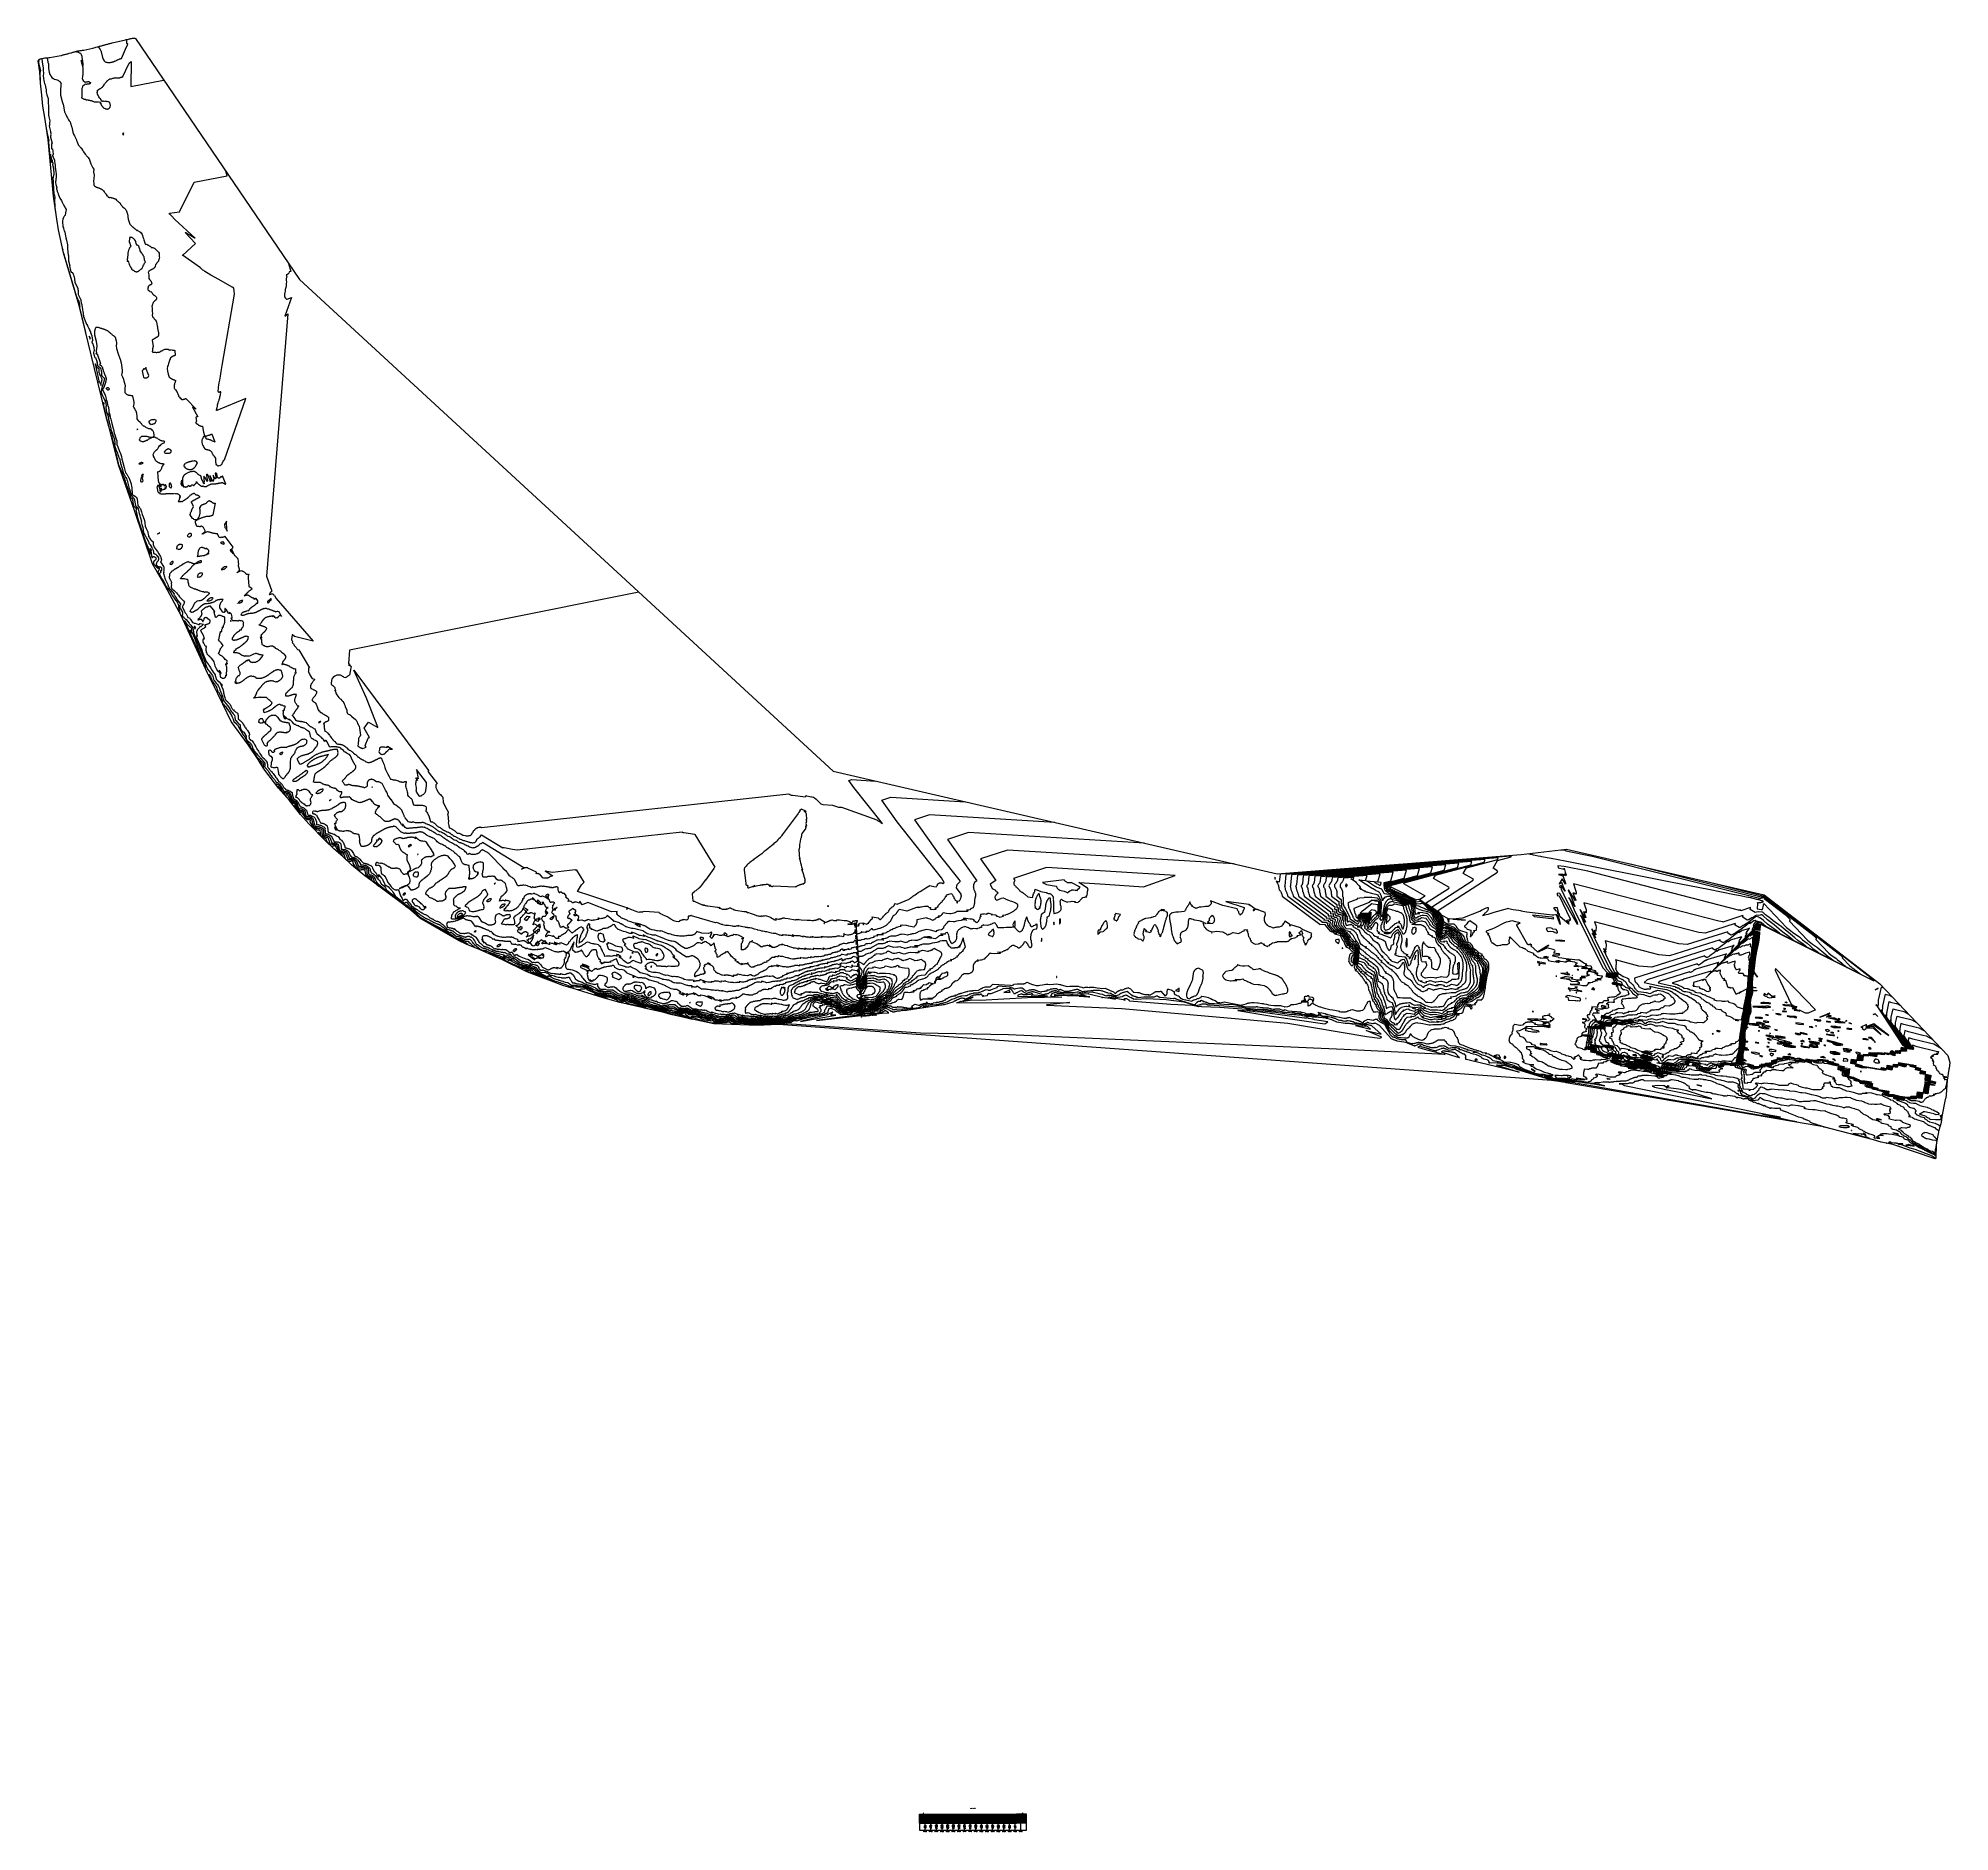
# Model space of a CAD drawing. Header units: metres. Extents: x 706349 to 713144, y 2649082 to 2655455.
import ezdxf

# ---------------------------------------------------------------- set-up
doc = ezdxf.new("R2010")
doc.units = ezdxf.units.M
doc.linetypes.add('DASHED', pattern=[0.75, 0.5, -0.25])
for name, color, linetype in [('C-ROAD-CNTR-N', 92, 'Continuous'), ('C-ROAD-PROF', 1, 'DASHED'), ('C-ROAD-PROF-GRID-MAJR', 8, 'Continuous'), ('C-ROAD-PROF-GRID-MINR', 8, 'Continuous'), ('C-ROAD-PROF-TEXT', 11, 'Continuous'), ('C-ROAD-PROF-TICK', 7, 'Continuous'), ('C-ROAD-PROF-TITL', 11, 'Continuous'), ('C-ROAD-PROF-TTLB', 5, 'Continuous'), ('C-ROAD-STAN', 11, 'Continuous'), ('C-ROAD-STAN-MAJR', 11, 'Continuous'), ('C-ROAD-STAN-MINR', 11, 'Continuous'), ('C-TINN-BNDY', 110, 'Continuous'), ('C-TOPO-MAJR', 9, 'Continuous'), ('C-TOPO-MINR', 8, 'Continuous')]:
    doc.layers.add(name, color=color, linetype=linetype)
doc.styles.get("Standard").update_dxf_attribs({"font": 'simplex.shx'})

# ---------------------------------------------------------------- blocks, each defined once
blk = doc.blocks.new('AeccTickLine')
blk.add_line((0, -0.5), (0, 0.5))
blk = doc.blocks.new('AeccTickCircle')
blk.add_circle((0, 0), 1)
blk = doc.blocks.new('AeccTickTriangle')
at = {"color": 0, "linetype": 'ByBlock', "lineweight": -2}
blk.add_lwpolyline([(0, 0.7), (-0.6, -0.3), (0.6, -0.3)], close=True, dxfattribs=at)
at = {"color": 0, "linetype": 'ByBlock', "lineweight": -2, "const_width": 0.0625}
blk.add_lwpolyline([(0, 0, 1), (0, 0, 1)], format="xyb", close=True, dxfattribs=at)

msp = doc.modelspace()

# ---------------------------------------------------------------- linework, layer by layer
at = {"layer": 'C-ROAD-CNTR-N', "color": 92, "linetype": 'Continuous', "lineweight": -3, "flags": 128}
msp.add_lwpolyline([(709279, 2651982.5), (709256.2, 2652306.5)], dxfattribs=at)
at = {"layer": 'C-ROAD-PROF', "color": 1, "linetype": 'DASHED', "lineweight": -3, "flags": 128}
msp.add_lwpolyline([(709501.4, 2649142.1), (709502, 2649142.5), (709505.3, 2649142), (709507.2, 2649142.2), (709507.3, 2649142.1), (709507.5, 2649142.1), (709508.1, 2649141.8), (709508.2, 2649141.8), (709508.5, 2649141.7), (709508.8, 2649141.5), (709509.2, 2649141.3), (709509.6, 2649141.1), (709510, 2649140.8), (709510.4, 2649140.5), (709510.8, 2649140.2), (709511.3, 2649139.9), (709513.8, 2649137.3), (709514, 2649137.3), (709514.3, 2649137.2), (709514.6, 2649137.1), (709515, 2649137.1), (709515.6, 2649137.1), (709516.2, 2649137.1), (709516.9, 2649137.1), (709517, 2649137.1), (709518.2, 2649136.7), (709518.2, 2649136.7), (709519.5, 2649136.2), (709520.9, 2649135.8), (709521, 2649135.7), (709522.3, 2649135.3), (709522.5, 2649135.2), (709523.8, 2649134.7), (709524, 2649134.6), (709525.3, 2649134), (709525.6, 2649133.9), (709526.9, 2649133.3), (709527.2, 2649133.1), (709528.5, 2649132.5), (709528.8, 2649132.3), (709530.2, 2649131.6), (709530.5, 2649131.4), (709530.8, 2649131.1), (709533.7, 2649130.3), (709534.1, 2649130), (709534.5, 2649129.7), (709536, 2649128.9), (709536.3, 2649128.6), (709536.8, 2649128.3), (709538.3, 2649127.4), (709538.7, 2649126.9), (709539.2, 2649127.1), (709540.7, 2649126.2), (709541.1, 2649125.7), (709541.6, 2649125.4), (709542.1, 2649125.1), (709543.7, 2649124.1), (709544.2, 2649123.8), (709545.7, 2649122.9), (709546.2, 2649122.6), (709546.8, 2649122.3), (709547.4, 2649122), (709548.8, 2649121.1), (709549.5, 2649120.8), (709550.1, 2649120.5), (709551.5, 2649119.6), (709552.2, 2649119.3), (709552.9, 2649119), (709553.6, 2649118.7), (709554.9, 2649118), (709555.7, 2649117.7), (709556.6, 2649117.3), (709557.8, 2649116.7), (709558.6, 2649116.4), (709559.6, 2649116.1), (709560.7, 2649115.6), (709561.7, 2649115.3), (709562.9, 2649115.1), (709563.8, 2649114.7), (709565, 2649114.5), (709565.8, 2649113.9), (709567.2, 2649113.9), (709568.8, 2649113.9), (709569.4, 2649114.1), (709570, 2649113.7), (709573.4, 2649113.9), (709573.8, 2649113.8), (709575.7, 2649114), (709576.1, 2649114), (709578.2, 2649114.4), (709580.6, 2649114.9), (709580.8, 2649114.9), (709583.3, 2649115.6), (709583.4, 2649115.5), (709585.9, 2649116.3), (709586, 2649116.3), (709591.1, 2649117.2), (709591.2, 2649117.2), (709591.2, 2649117.2), (709593.8, 2649118.2), (709593.9, 2649118.3), (709596.5, 2649119.3), (709599.1, 2649120.5), (709599.2, 2649120.5), (709601.8, 2649121.7), (709601.8, 2649121.7), (709602.6, 2649122.1), (709604.4, 2649122.9), (709604.5, 2649122.9), (709609.4, 2649123.7), (709609.5, 2649123.8), (709609.7, 2649123.8), (709612, 2649124.7), (709612.2, 2649124.7), (709614.4, 2649125.5), (709615, 2649125.5), (709617.1, 2649126.1), (709619.1, 2649126.6), (709619.5, 2649126.7), (709621.4, 2649127), (709621.9, 2649127.1), (709623.7, 2649127.3), (709624.4, 2649127.4), (709626.1, 2649127.5), (709626.8, 2649127.6), (709628.4, 2649127.6), (709629.3, 2649127.7), (709630.8, 2649127.6), (709632.8, 2649127.6), (709634.3, 2649127.5), (709635.7, 2649127.2), (709636.9, 2649127.4), (709638.2, 2649127.1), (709639.5, 2649127.2), (709640.8, 2649127), (709641.9, 2649126.7), (709643.4, 2649126.9), (709644.5, 2649126.6), (709646.1, 2649126.8), (709647.1, 2649126.6), (709648.2, 2649126.4), (709649.9, 2649126.6), (709650.9, 2649126.5), (709652.6, 2649126.7), (709653.6, 2649126.6), (709654.5, 2649126.5), (709656.3, 2649126.8), (709657.3, 2649126.7), (709659.1, 2649127), (709660.9, 2649127), (709662.7, 2649127.2), (709664.7, 2649127.4), (709665.5, 2649127.5), (709666.2, 2649127.5), (709670.1, 2649127.7), (709670.8, 2649127.8), (709671.5, 2649127.8), (709673.5, 2649128.1), (709674.1, 2649128.2), (709676.1, 2649128.4), (709676.7, 2649128.5), (709678.6, 2649128.7), (709679.2, 2649128.8), (709681.2, 2649129.1), (709681.8, 2649129.1), (709683.7, 2649129.4), (709684.3, 2649129.4), (709684.8, 2649129.5), (709688.8, 2649129.7), (709689.3, 2649129.8), (709691.3, 2649130), (709691.9, 2649130), (709693.9, 2649130.3), (709694.4, 2649130.3), (709696.5, 2649130.6), (709697, 2649130.6), (709699.1, 2649130.9), (709699.6, 2649130.9), (709701.9, 2649131.2), (709702.3, 2649131.2), (709704.6, 2649131.5), (709705, 2649131.6), (709707.5, 2649131.9), (709707.7, 2649131.9), (709710.4, 2649132.2), (709711.9, 2649132.1), (709712, 2649132.1), (709714.5, 2649132.6), (709714.8, 2649132.7), (709716.5, 2649132.9), (709716.8, 2649133), (709717.1, 2649133), (709719.8, 2649133.3), (709720.1, 2649133.4), (709720.3, 2649133.4), (709720.5, 2649133.4), (709726.5, 2649133.9), (709727, 2649133.9), (709727.5, 2649134), (709730, 2649134.3), (709730.7, 2649134.4), (709731.5, 2649134.5), (709733.6, 2649134.8), (709734.6, 2649134.9), (709736.4, 2649135.1), (709737.5, 2649135.3), (709738.9, 2649135.5), (709740.2, 2649135.7), (709741.7, 2649135.9), (709742.6, 2649135.8), (709744.3, 2649136.1), (709744.9, 2649136.2), (709746.7, 2649136.4), (709748.2, 2649136.6), (709748.9, 2649136.6), (709749, 2649136.6), (709751.2, 2649136.8), (709751.4, 2649136.9), (709755.2, 2649137), (709756.4, 2649137.1), (709758.2, 2649137.3), (709759.8, 2649137.4), (709760.7, 2649137.5), (709762.2, 2649137.6), (709763.1, 2649137.7), (709764.6, 2649137.8), (709765.6, 2649137.9), (709767, 2649138), (709768.2, 2649138.1), (709769.5, 2649138.2), (709771.2, 2649138.5), (709772.4, 2649138.6), (709774.4, 2649138.8), (709775.4, 2649138.8), (709777.9, 2649139), (709778.6, 2649139.1), (709779.3, 2649139.2), (709782.1, 2649139.4), (709782.5, 2649139.4), (709785.8, 2649139.6), (709786, 2649139.7), (709786.2, 2649139.7), (709788.2, 2649139.8), (709789.3, 2649139.9), (709789.6, 2649139.9), (709792.1, 2649140), (709792.9, 2649140.1), (709793.7, 2649140.1), (709795.9, 2649140.2), (709797.1, 2649140.3), (709798.7, 2649140.4), (709800.2, 2649140.5), (709801.9, 2649140.6), (709803.9, 2649140.6), (709805.7, 2649140.8), (709807.7, 2649140.9), (709808.2, 2649140.9), (709810.3, 2649141.3), (709812.5, 2649141.1), (709812.7, 2649141.1), (709814.9, 2649141.5), (709815.9, 2649141.6), (709817.1, 2649141.7), (709817.2, 2649141.7), (709819.3, 2649141.8), (709819.6, 2649141.8), (709821.3, 2649142), (709821.9, 2649141.9), (709823.4, 2649142), (709824.5, 2649142.1), (709825.4, 2649142), (709826.2, 2649142.1)], dxfattribs=at)
at = {"layer": 'C-ROAD-PROF-GRID-MAJR', "color": 8, "linetype": 'Continuous', "lineweight": -3}
for p, q in [((709481.4, 2649144.1, 2), (709826.2, 2649144.1, 2)), ((709481.4, 2649112.1, 2), (709481.4, 2649144.1, 2)), ((709481.4, 2649142.1, 2), (709826.2, 2649142.1, 2)), ((709481.4, 2649140.1, 2), (709826.2, 2649140.1, 2)), ((709481.4, 2649138.1, 2), (709826.2, 2649138.1, 2)), ((709481.4, 2649136.1, 2), (709826.2, 2649136.1, 2)), ((709481.4, 2649134.1, 2), (709826.2, 2649134.1, 2)), ((709481.4, 2649132.1, 2), (709826.2, 2649132.1, 2)), ((709481.4, 2649130.1, 2), (709826.2, 2649130.1, 2)), ((709501.4, 2649112.1, 2), (709501.4, 2649144.1, 2)), ((709521.4, 2649112.1, 2), (709521.4, 2649144.1, 2)), ((709541.4, 2649112.1, 2), (709541.4, 2649144.1, 2)), ((709561.4, 2649112.1, 2), (709561.4, 2649144.1, 2)), ((709581.4, 2649112.1, 2), (709581.4, 2649144.1, 2)), ((709601.4, 2649112.1, 2), (709601.4, 2649144.1, 2)), ((709621.4, 2649112.1, 2), (709621.4, 2649144.1, 2)), ((709641.4, 2649112.1, 2), (709641.4, 2649144.1, 2)), ((709661.4, 2649112.1, 2), (709661.4, 2649144.1, 2)), ((709681.4, 2649112.1, 2), (709681.4, 2649144.1, 2)), ((709701.4, 2649112.1, 2), (709701.4, 2649144.1, 2)), ((709721.4, 2649112.1, 2), (709721.4, 2649144.1, 2)), ((709741.4, 2649112.1, 2), (709741.4, 2649144.1, 2)), ((709761.4, 2649112.1, 2), (709761.4, 2649144.1, 2)), ((709781.4, 2649112.1, 2), (709781.4, 2649144.1, 2)), ((709801.4, 2649112.1, 2), (709801.4, 2649144.1, 2)), ((709821.4, 2649112.1, 2), (709821.4, 2649144.1, 2)), ((709861.4, 2649144.1, 2), (709826.2, 2649144.1, 2)), ((709861.4, 2649142.1, 2), (709826.2, 2649142.1, 2)), ((709861.4, 2649140.1, 2), (709826.2, 2649140.1, 2)), ((709861.4, 2649138.1, 2), (709826.2, 2649138.1, 2)), ((709861.4, 2649136.1, 2), (709826.2, 2649136.1, 2)), ((709861.4, 2649134.1, 2), (709826.2, 2649134.1, 2)), ((709861.4, 2649132.1, 2), (709826.2, 2649132.1, 2)), ((709861.4, 2649130.1, 2), (709826.2, 2649130.1, 2)), ((709841.4, 2649112.1, 2), (709841.4, 2649144.1, 2)), ((709861.4, 2649112.1, 2), (709861.4, 2649144.1, 2)), ((709481.4, 2649128.1, 2), (709826.2, 2649128.1, 2)), ((709481.4, 2649126.1, 2), (709826.2, 2649126.1, 2)), ((709481.4, 2649124.1, 2), (709826.2, 2649124.1, 2)), ((709481.4, 2649122.1, 2), (709826.2, 2649122.1, 2)), ((709481.4, 2649120.1, 2), (709826.2, 2649120.1, 2)), ((709481.4, 2649118.1, 2), (709826.2, 2649118.1, 2)), ((709481.4, 2649116.1, 2), (709826.2, 2649116.1, 2)), ((709481.4, 2649114.1, 2), (709826.2, 2649114.1, 2)), ((709481.4, 2649112.1, 2), (709826.2, 2649112.1, 2)), ((709861.4, 2649128.1, 2), (709826.2, 2649128.1, 2)), ((709861.4, 2649126.1, 2), (709826.2, 2649126.1, 2)), ((709861.4, 2649124.1, 2), (709826.2, 2649124.1, 2)), ((709861.4, 2649122.1, 2), (709826.2, 2649122.1, 2)), ((709861.4, 2649120.1, 2), (709826.2, 2649120.1, 2)), ((709861.4, 2649118.1, 2), (709826.2, 2649118.1, 2)), ((709861.4, 2649116.1, 2), (709826.2, 2649116.1, 2)), ((709861.4, 2649114.1, 2), (709826.2, 2649114.1, 2)), ((709861.4, 2649112.1, 2), (709826.2, 2649112.1, 2))]:
    msp.add_line(p, q, dxfattribs=at)
at = {"layer": 'C-ROAD-PROF-GRID-MINR', "color": 8, "linetype": 'Continuous', "lineweight": -3}
for p, q in [((709481.4, 2649143.1, 2), (709826.2, 2649143.1, 2)), ((709481.4, 2649141.1, 2), (709826.2, 2649141.1, 2)), ((709481.4, 2649139.1, 2), (709826.2, 2649139.1, 2)), ((709481.4, 2649137.1, 2), (709826.2, 2649137.1, 2)), ((709481.4, 2649135.1, 2), (709826.2, 2649135.1, 2)), ((709481.4, 2649133.1, 2), (709826.2, 2649133.1, 2)), ((709481.4, 2649131.1, 2), (709826.2, 2649131.1, 2)), ((709486.4, 2649112.1, 2), (709486.4, 2649144.1, 2)), ((709491.4, 2649112.1, 2), (709491.4, 2649144.1, 2)), ((709496.4, 2649112.1, 2), (709496.4, 2649144.1, 2)), ((709506.4, 2649112.1, 2), (709506.4, 2649144.1, 2)), ((709511.4, 2649112.1, 2), (709511.4, 2649144.1, 2)), ((709516.4, 2649112.1, 2), (709516.4, 2649144.1, 2)), ((709526.4, 2649112.1, 2), (709526.4, 2649144.1, 2)), ((709531.4, 2649112.1, 2), (709531.4, 2649144.1, 2)), ((709536.4, 2649112.1, 2), (709536.4, 2649144.1, 2)), ((709546.4, 2649112.1, 2), (709546.4, 2649144.1, 2)), ((709551.4, 2649112.1, 2), (709551.4, 2649144.1, 2)), ((709556.4, 2649112.1, 2), (709556.4, 2649144.1, 2)), ((709566.4, 2649112.1, 2), (709566.4, 2649144.1, 2)), ((709571.4, 2649112.1, 2), (709571.4, 2649144.1, 2)), ((709576.4, 2649112.1, 2), (709576.4, 2649144.1, 2)), ((709586.4, 2649112.1, 2), (709586.4, 2649144.1, 2)), ((709591.4, 2649112.1, 2), (709591.4, 2649144.1, 2)), ((709596.4, 2649112.1, 2), (709596.4, 2649144.1, 2)), ((709606.4, 2649112.1, 2), (709606.4, 2649144.1, 2)), ((709611.4, 2649112.1, 2), (709611.4, 2649144.1, 2)), ((709616.4, 2649112.1, 2), (709616.4, 2649144.1, 2)), ((709626.4, 2649112.1, 2), (709626.4, 2649144.1, 2)), ((709631.4, 2649112.1, 2), (709631.4, 2649144.1, 2)), ((709636.4, 2649112.1, 2), (709636.4, 2649144.1, 2)), ((709646.4, 2649112.1, 2), (709646.4, 2649144.1, 2)), ((709651.4, 2649112.1, 2), (709651.4, 2649144.1, 2)), ((709656.4, 2649112.1, 2), (709656.4, 2649144.1, 2)), ((709666.4, 2649112.1, 2), (709666.4, 2649144.1, 2)), ((709671.4, 2649112.1, 2), (709671.4, 2649144.1, 2)), ((709676.4, 2649112.1, 2), (709676.4, 2649144.1, 2)), ((709686.4, 2649112.1, 2), (709686.4, 2649144.1, 2)), ((709691.4, 2649112.1, 2), (709691.4, 2649144.1, 2)), ((709696.4, 2649112.1, 2), (709696.4, 2649144.1, 2)), ((709706.4, 2649112.1, 2), (709706.4, 2649144.1, 2)), ((709711.4, 2649112.1, 2), (709711.4, 2649144.1, 2)), ((709716.4, 2649112.1, 2), (709716.4, 2649144.1, 2)), ((709726.4, 2649112.1, 2), (709726.4, 2649144.1, 2)), ((709731.4, 2649112.1, 2), (709731.4, 2649144.1, 2)), ((709736.4, 2649112.1, 2), (709736.4, 2649144.1, 2)), ((709746.4, 2649112.1, 2), (709746.4, 2649144.1, 2)), ((709751.4, 2649112.1, 2), (709751.4, 2649144.1, 2)), ((709756.4, 2649112.1, 2), (709756.4, 2649144.1, 2)), ((709766.4, 2649112.1, 2), (709766.4, 2649144.1, 2)), ((709771.4, 2649112.1, 2), (709771.4, 2649144.1, 2)), ((709776.4, 2649112.1, 2), (709776.4, 2649144.1, 2)), ((709786.4, 2649112.1, 2), (709786.4, 2649144.1, 2)), ((709791.4, 2649112.1, 2), (709791.4, 2649144.1, 2)), ((709796.4, 2649112.1, 2), (709796.4, 2649144.1, 2)), ((709806.4, 2649112.1, 2), (709806.4, 2649144.1, 2)), ((709811.4, 2649112.1, 2), (709811.4, 2649144.1, 2)), ((709816.4, 2649112.1, 2), (709816.4, 2649144.1, 2)), ((709861.4, 2649143.1, 2), (709826.2, 2649143.1, 2)), ((709861.4, 2649141.1, 2), (709826.2, 2649141.1, 2)), ((709861.4, 2649139.1, 2), (709826.2, 2649139.1, 2)), ((709861.4, 2649137.1, 2), (709826.2, 2649137.1, 2)), ((709861.4, 2649135.1, 2), (709826.2, 2649135.1, 2)), ((709861.4, 2649133.1, 2), (709826.2, 2649133.1, 2)), ((709861.4, 2649131.1, 2), (709826.2, 2649131.1, 2)), ((709826.4, 2649112.1, 2), (709826.4, 2649144.1, 2)), ((709831.4, 2649112.1, 2), (709831.4, 2649144.1, 2)), ((709836.4, 2649112.1, 2), (709836.4, 2649144.1, 2)), ((709846.4, 2649112.1, 2), (709846.4, 2649144.1, 2)), ((709851.4, 2649112.1, 2), (709851.4, 2649144.1, 2)), ((709856.4, 2649112.1, 2), (709856.4, 2649144.1, 2)), ((709481.4, 2649129.1, 2), (709826.2, 2649129.1, 2)), ((709481.4, 2649127.1, 2), (709826.2, 2649127.1, 2)), ((709481.4, 2649125.1, 2), (709826.2, 2649125.1, 2)), ((709481.4, 2649123.1, 2), (709826.2, 2649123.1, 2)), ((709481.4, 2649121.1, 2), (709826.2, 2649121.1, 2)), ((709481.4, 2649119.1, 2), (709826.2, 2649119.1, 2)), ((709481.4, 2649117.1, 2), (709826.2, 2649117.1, 2)), ((709481.4, 2649115.1, 2), (709826.2, 2649115.1, 2)), ((709481.4, 2649113.1, 2), (709826.2, 2649113.1, 2)), ((709861.4, 2649129.1, 2), (709826.2, 2649129.1, 2)), ((709861.4, 2649127.1, 2), (709826.2, 2649127.1, 2)), ((709861.4, 2649125.1, 2), (709826.2, 2649125.1, 2)), ((709861.4, 2649123.1, 2), (709826.2, 2649123.1, 2)), ((709861.4, 2649121.1, 2), (709826.2, 2649121.1, 2)), ((709861.4, 2649119.1, 2), (709826.2, 2649119.1, 2)), ((709861.4, 2649117.1, 2), (709826.2, 2649117.1, 2)), ((709861.4, 2649115.1, 2), (709826.2, 2649115.1, 2)), ((709861.4, 2649113.1, 2), (709826.2, 2649113.1, 2))]:
    msp.add_line(p, q, dxfattribs=at)
at = {"layer": 'C-ROAD-PROF-TICK', "color": 7, "linetype": 'Continuous', "lineweight": -3}
for p, q in [((709501.4, 2649087.1, 2), (709501.4, 2649112.1, 2)), ((709521.4, 2649087.1, 2), (709521.4, 2649112.1, 2)), ((709541.4, 2649087.1, 2), (709541.4, 2649112.1, 2)), ((709561.4, 2649087.1, 2), (709561.4, 2649112.1, 2)), ((709581.4, 2649087.1, 2), (709581.4, 2649112.1, 2)), ((709601.4, 2649087.1, 2), (709601.4, 2649112.1, 2)), ((709621.4, 2649087.1, 2), (709621.4, 2649112.1, 2)), ((709641.4, 2649087.1, 2), (709641.4, 2649112.1, 2)), ((709661.4, 2649087.1, 2), (709661.4, 2649112.1, 2)), ((709681.4, 2649087.1, 2), (709681.4, 2649112.1, 2)), ((709701.4, 2649087.1, 2), (709701.4, 2649112.1, 2)), ((709721.4, 2649087.1, 2), (709721.4, 2649112.1, 2)), ((709741.4, 2649087.1, 2), (709741.4, 2649112.1, 2)), ((709761.4, 2649087.1, 2), (709761.4, 2649112.1, 2)), ((709781.4, 2649087.1, 2), (709781.4, 2649112.1, 2)), ((709801.4, 2649087.1, 2), (709801.4, 2649112.1, 2)), ((709821.4, 2649087.1, 2), (709821.4, 2649112.1, 2)), ((709841.4, 2649087.1, 2), (709841.4, 2649112.1, 2))]:
    msp.add_line(p, q, dxfattribs=at)
at = {"layer": 'C-ROAD-PROF-TTLB', "color": 5, "linetype": 'Continuous', "lineweight": -3}
for p, q in [((709481.4, 2649112.1, 2), (709481.4, 2649144.1, 2)), ((709481.4, 2649144.1, 2), (709861.4, 2649144.1, 2)), ((709861.4, 2649112.1, 2), (709861.4, 2649144.1, 2))]:
    msp.add_line(p, q, dxfattribs=at)
msp.add_3dface([(709481.4, 2649087.1, 2), (709861.4, 2649087.1, 2), (709861.4, 2649112.1, 2), (709481.4, 2649112.1, 2)], dxfattribs=at)
at = {"layer": 'C-ROAD-STAN', "color": 11, "linetype": 'Continuous', "lineweight": -3}
for p, q in [((709256.2, 2652306.5), (709226.3, 2652304.3)), ((709279, 2651982.5), (709328.9, 2651986)), ((709279, 2651982.5), (709249.1, 2651980.4))]:
    msp.add_line(p, q, dxfattribs=at)
msp.add_circle((709279, 2651982.5), 0.05, dxfattribs=at)
at = {"layer": 'C-TINN-BNDY', "color": 110, "linetype": 'Continuous', "lineweight": -3, "flags": 128}
msp.add_lwpolyline([(708602.7, 2651984.5), (708572.2, 2651992.4), (708416.5, 2652027.8), (708356.4, 2652045.4), (708246.7, 2652079.1), (708217.2, 2652087.7), (708207.6, 2652091.1), (708086, 2652137.9), (707999.2, 2652180), (707920.3, 2652215.7), (707870.5, 2652235.5), (707845.3, 2652247.2), (707845.1, 2652247.3), (707705.2, 2652328.1), (707671.8, 2652357.5), (707530.8, 2652463.3), (707510.3, 2652478.6), (707462.6, 2652517.5), (707431, 2652547.7), (707400.1, 2652574.8), (707368.8, 2652604.1), (707310.3, 2652663.7), (707281.6, 2652696.5), (707242.3, 2652745.9), (707202.9, 2652790.5), (707188.1, 2652809.1), (707151.1, 2652858.4), (707130.9, 2652891.4), (707096, 2652943.3), (707035.1, 2653026.9), (707004.7, 2653089), (706986.9, 2653125.4), (706969.7, 2653160.3), (706950.9, 2653198.4), (706856.7, 2653403.1), (706849.7, 2653416.5), (706800.1, 2653508.5), (706754.6, 2653586.7), (706690.9, 2653776.5), (706634.7, 2653938.4), (706603.2, 2654063.3), (706599.9, 2654075.5), (706589.7, 2654113.6), (706573.2, 2654179.4), (706570.9, 2654189.2), (706494.7, 2654504.9), (706438.2, 2654691.9), (706420.7, 2654774.1), (706414.4, 2654812.1), (706403.2, 2654893.7), (706384.4, 2655094.9), (706372.7, 2655173.5), (706365.6, 2655213.8), (706361.3, 2655252), (706357.4, 2655294.9), (706354.1, 2655335.6), (706348.8, 2655374.1), (706349.1, 2655374.8), (706349.7, 2655376.1), (706350.1, 2655376.8), (706350.5, 2655377.5), (706351, 2655378.1), (706351.5, 2655378.6), (706352.1, 2655379.2), (706352.7, 2655379.6), (706354.2, 2655380.5), (706356.1, 2655381.3), (706358.6, 2655382), (706361.7, 2655382.8), (706363.5, 2655383.2), (706367.5, 2655383.9), (706372.1, 2655384.5), (706374.4, 2655384.7), (706376.9, 2655385), (706379.4, 2655385.1), (706382, 2655385.3), (706384.7, 2655385.5), (706387.4, 2655385.7), (706390.1, 2655385.9), (706429.3, 2655392.9), (706431.6, 2655393.7), (706434.1, 2655394.5), (706436.5, 2655395.2), (706438.9, 2655395.9), (706441.4, 2655396.5), (706443.9, 2655397.1), (706446.5, 2655397.7), (706449.1, 2655398.3), (706451.7, 2655399), (706454.3, 2655399.6), (706459.3, 2655401), (706464.2, 2655402.4), (706466.8, 2655403.1), (706469.3, 2655403.9), (706471.8, 2655404.6), (706474.3, 2655405.4), (706476.8, 2655406.1), (706479.3, 2655406.8), (706481.8, 2655407.5), (706484.4, 2655408.1), (706487, 2655408.7), (706489.6, 2655409.3), (706492.2, 2655409.8), (706494.9, 2655410.3), (706497.6, 2655410.8), (706500.3, 2655411.2), (706503.1, 2655411.6), (706505.9, 2655412), (706508.7, 2655412.4), (706511.5, 2655412.8), (706543.4, 2655419.6), (706545.9, 2655420.3), (706551, 2655421.7), (706553.6, 2655422.4), (706558.8, 2655423.8), (706561.4, 2655424.5), (706564, 2655425.2), (706566.7, 2655425.9), (706569.4, 2655426.6), (706572, 2655427.3), (706574.7, 2655428), (706577.3, 2655428.8), (706580, 2655429.5), (706582.7, 2655430.2), (706585.4, 2655431), (706588.2, 2655431.8), (706590.8, 2655432.5), (706593.5, 2655433.3), (706596.2, 2655434.1), (706598.8, 2655434.8), (706601.4, 2655435.5), (706604.1, 2655436.1), (706606.7, 2655436.7), (706609.4, 2655437.3), (706612.2, 2655437.8), (706670.1, 2655451.5), (706672.7, 2655452.3), (706675.3, 2655452.9), (706677.9, 2655453.5), (706680.7, 2655454), (706683.5, 2655454.3), (706686.2, 2655454.5), (706689.1, 2655454.6), (706691.9, 2655454.5), (706694.7, 2655454.2), (707277.4, 2654597), (709174.9, 2652849.9), (710752.5, 2652485.3), (711620.3, 2652553.7), (711781.3, 2652572.8), (712484.1, 2652411.1), (712895.1, 2652094.4), (713137.2, 2651840), (713143.6, 2651815.3), (713140.9, 2651794.4), (713140.7, 2651792.6), (713140.4, 2651790.9), (713134.7, 2651752.6), (713130.6, 2651700.7), (713130.5, 2651698.8), (713130.4, 2651697), (713130.2, 2651695.1), (713129.9, 2651693.2), (713129.6, 2651691.4), (713129.2, 2651689.5), (713128.7, 2651687.6), (713128.1, 2651685.7), (713127.6, 2651683.8), (713115.7, 2651623.6), (713115.4, 2651621.4), (713115.2, 2651619.1), (713114.9, 2651616.9), (713114.7, 2651614.6), (713114.4, 2651612.4), (713114.1, 2651610.1), (713113.7, 2651607.9), (713113.3, 2651605.6), (713112.9, 2651603.4), (713112.5, 2651601.1), (713112, 2651598.9), (713111.4, 2651596.6), (713110.8, 2651594.4), (713110.2, 2651592.1), (713109.6, 2651589.9), (713108.9, 2651587.7), (713108.2, 2651585.4), (713107.5, 2651583.2), (713106.7, 2651581), (713106, 2651578.8), (713105.3, 2651576.6), (713104.6, 2651574.5), (713097.2, 2651536.9), (713097.1, 2651535), (713096.9, 2651533), (713096.7, 2651531.2), (713096.4, 2651529.4), (713096.2, 2651527.6), (713095.9, 2651526), (713095.6, 2651524.4), (713095.3, 2651522.9), (713095, 2651521.4), (713093.7, 2651476.8), (713093.8, 2651476.2), (713093.8, 2651475.6), (713093.8, 2651475.2), (713093.7, 2651474.7), (713093.7, 2651474.4), (713093.5, 2651474.1), (713093.4, 2651473.8), (713093.2, 2651473.6), (713093, 2651473.5), (713091.2, 2651472.3), (712941.4, 2651523.6), (712911.7, 2651529.6), (712900.2, 2651531.9), (712872.8, 2651539.9), (712694.7, 2651586), (712681.1, 2651589.3), (711779.6, 2651743.4), (711777.7, 2651743.7), (711728.8, 2651751.1), (711728.5, 2651751.2), (708979.7, 2651949.9), (708929.3, 2651947.5), (708885.3, 2651947.4), (708874.7, 2651947.7), (708844, 2651948.6), (708750.6, 2651952.8), (708602.7, 2651984.5)], close=True, dxfattribs=at)
at = {"layer": 'C-TOPO-MAJR', "color": 9, "linetype": 'Continuous', "lineweight": -3, "flags": 128}
for points in [[(706380.5, 2655385.2), (706383.2, 2655370.1), (706384.8, 2655363.4), (706384.9, 2655357.7), (706385, 2655347.2), (706387.3, 2655333.5), (706390.3, 2655326), (706393.4, 2655321.5), (706394.9, 2655319.1), (706397.2, 2655314.8), (706402, 2655312.1), (706402.7, 2655311.3), (706403.1, 2655311), (706405.4, 2655309.3), (706406, 2655308.9), (706406.1, 2655308.9), (706411.4, 2655308.4), (706411.7, 2655308.2), (706412.1, 2655308), (706416.9, 2655306.8), (706417.6, 2655306.1), (706418.7, 2655305.2), (706420.7, 2655304.2), (706422.4, 2655303), (706424.1, 2655301.4), (706425.3, 2655300.4), (706427.5, 2655298.2), (706428.2, 2655296.5), (706430.7, 2655294.3), (706429.6, 2655288.9), (706429.4, 2655285.9), (706428.6, 2655282.3), (706428.2, 2655276.2), (706428, 2655275.1), (706428.1, 2655272.2), (706427.9, 2655268.1), (706427.8, 2655265.7), (706427.4, 2655262.1), (706427.6, 2655253.8), (706428, 2655252.2), (706434.1, 2655229.6), (706435.2, 2655226.8), (706437.5, 2655219.6), (706438.5, 2655216.7), (706438.9, 2655215.3), (706439.2, 2655213.3), (706442.5, 2655193.4), (706448, 2655181.2), (706450.7, 2655175.9), (706452.7, 2655171.7), (706453.9, 2655169.5), (706456.5, 2655164.4), (706459, 2655161.4), (706459.8, 2655160.1), (706461.8, 2655157.3), (706463.4, 2655153.1), (706467.6, 2655141), (706468.1, 2655138.4), (706471.5, 2655121), (706473.2, 2655116.9), (706474.4, 2655114.3), (706477.3, 2655108.1), (706481.1, 2655100.6), (706481.5, 2655099.8), (706481.7, 2655099.4), (706482.2, 2655098.6), (706484.5, 2655093.5), (706485.3, 2655091.3), (706486.9, 2655086.9), (706488.6, 2655082.4), (706490.6, 2655077.1), (706491.3, 2655075.9), (706493.2, 2655073.4), (706493.9, 2655072.5), (706495.4, 2655070.6), (706496.7, 2655069.4), (706497.8, 2655068.1), (706499.7, 2655066), (706500.3, 2655065.2), (706503, 2655062.4), (706503, 2655062.4), (706503.1, 2655062.3), (706506.3, 2655056.5), (706508, 2655054), (706509.5, 2655051.4), (706512.7, 2655047.2), (706512.7, 2655047), (706512.9, 2655046.8), (706516, 2655042.2), (706516.9, 2655041.2), (706519.2, 2655039), (706520.7, 2655036.8), (706522.5, 2655034.5), (706524.8, 2655031.8), (706525.8, 2655030.3), (706528.8, 2655027.1), (706529.1, 2655026.7), (706529.9, 2655025.8), (706533.8, 2655015.1), (706536.1, 2655008.8), (706538.3, 2655004.2), (706539.8, 2655000.9), (706542, 2654996.6), (706543, 2654994.5), (706546.7, 2654989.2), (706545.8, 2654979.1), (706547.1, 2654968.1), (706547.1, 2654967.6), (706547.1, 2654967.4), (706546.8, 2654957.2), (706546.6, 2654954.2), (706545.3, 2654949.6), (706545.2, 2654948.8), (706544.7, 2654946.5), (706546.4, 2654937.7), (706546, 2654932.5), (706548.9, 2654929.6), (706549.3, 2654929.6), (706552.1, 2654927.3), (706552.8, 2654927.4), (706555.1, 2654925.7), (706556.8, 2654925.2), (706558, 2654924.8), (706559.4, 2654924.3), (706561, 2654923.8), (706562.5, 2654923.3), (706563.9, 2654922.9), (706565.6, 2654922.4), (706566.8, 2654922), (706569.1, 2654920.4), (706570, 2654920.1), (706572.4, 2654919.4), (706573, 2654919.1), (706576, 2654916.9), (706576.3, 2654916.8), (706578.3, 2654915.3), (706579.8, 2654913.2), (706580.3, 2654912.8), (706583.3, 2654909.1), (706585.3, 2654906.6), (706586.8, 2654904.7), (706590.3, 2654900.4), (706590.4, 2654900.1), (706590.8, 2654899.7), (706594.3, 2654893.6), (706594.9, 2654894.7), (706597.8, 2654890.2), (706599.1, 2654890.4), (706600.8, 2654888.8), (706602.4, 2654889.1), (706603.6, 2654889.3), (706605.1, 2654889.6), (706606.6, 2654888.4), (706608.3, 2654888.8), (706609.5, 2654888), (706611.6, 2654887.4), (706612.4, 2654887.2), (706614.4, 2654887.6), (706615.3, 2654886.9), (706618, 2654885.4), (706618.4, 2654885.1), (706621.1, 2654884.6), (706621.3, 2654884.4), (706623.1, 2654883.6), (706624.3, 2654882.9), (706624.4, 2654882.8), (706627.1, 2654879.1), (706628.2, 2654878.6), (706629.9, 2654877.3), (706631.6, 2654876), (706632.7, 2654874.9), (706635.2, 2654872.3), (706635.7, 2654872), (706637.8, 2654870.4), (706638.7, 2654869.4), (706639, 2654868.9), (706642.3, 2654863.7), (706643.7, 2654862), (706645.7, 2654859.1), (706648, 2654856.4), (706648.9, 2654855.1), (706651.6, 2654853.3), (706651.8, 2654852.9), (706653.6, 2654851.8), (706654.7, 2654851.1), (706655, 2654850.7), (706657.7, 2654848.6), (706658.8, 2654846.5), (706661.1, 2654843.4), (706664, 2654836.8), (706665.4, 2654833.5), (706665.9, 2654830.3), (706667, 2654822.4), (706667.7, 2654817.1), (706668, 2654814.9), (706669.1, 2654811.6), (706674.5, 2654794.1), (706675.2, 2654792.8), (706675.6, 2654792.5), (706679, 2654788.7), (706680.4, 2654787.6), (706682.7, 2654785.2), (706684.9, 2654783.7), (706686.2, 2654782.8), (706687.2, 2654782.1), (706689.8, 2654780.3), (706690.3, 2654780), (706693.3, 2654777.8), (706693.4, 2654777.8), (706693.7, 2654777.6), (706697, 2654773.4), (706697.6, 2654773.5), (706700.4, 2654770.5), (706702.2, 2654770.9), (706704.3, 2654770.2), (706706.2, 2654768.6), (706707.8, 2654767.9), (706710.1, 2654765.9), (706711, 2654766.3), (706714.1, 2654763.3), (706714.9, 2654762.9), (706718.6, 2654757.8), (706722.3, 2654745.7), (706723.3, 2654742.7), (706724.7, 2654738.9), (706729.1, 2654723.6), (706731.6, 2654722.3), (706731.9, 2654722.1), (706734.3, 2654722.6), (706734.7, 2654722.4), (706737.5, 2654720.7), (706738.7, 2654719.2), (706740.4, 2654719.6), (706741.9, 2654718.6), (706743.7, 2654717.1), (706745.9, 2654715.4), (706746.6, 2654715.6), (706749.8, 2654712.4), (706750, 2654712.2), (706750.7, 2654711.5), (706753.1, 2654710.7), (706753.3, 2654710.6), (706755.7, 2654711.1), (706755.9, 2654710.9), (706756.2, 2654710.5), (706761.4, 2654709.2), (706762, 2654708.5), (706764.5, 2654706.8), (706765.8, 2654704.6), (706767.8, 2654702.9), (706771.8, 2654698.7), (706773.1, 2654697.5), (706774, 2654696.6), (706776.4, 2654694.9), (706776.9, 2654694.4), (706779, 2654691.4), (706778.8, 2654688.6), (706778.9, 2654687.2), (706778.2, 2654684.6), (706779, 2654679), (706779.6, 2654674.9), (706778.8, 2654671.4), (706778.4, 2654670.7), (706777.4, 2654666.9), (706776.6, 2654665.7), (706775.8, 2654663), (706774.6, 2654661.2), (706773.9, 2654659.9), (706772.3, 2654658.6), (706771.7, 2654657.6), (706770, 2654655.4), (706769.6, 2654655), (706769.2, 2654654.6), (706767.6, 2654652.1), (706765.7, 2654650.7), (706765.4, 2654649.9), (706765.4, 2654649.9), (706764.5, 2654644.6), (706763.9, 2654643.6), (706763.2, 2654640.2), (706762, 2654639.9), (706761.2, 2654637.7), (706759.8, 2654637.3), (706759.1, 2654635.7), (706757.5, 2654635.3), (706756.7, 2654634.6), (706755, 2654634.2), (706754.3, 2654633.5), (706752.5, 2654633.1), (706751.8, 2654632.5), (706750.2, 2654631.1), (706749.5, 2654630.9), (706747.5, 2654630.4), (706746.8, 2654630.2), (706745.1, 2654628.7), (706744.6, 2654628.5), (706742.8, 2654626.7), (706742.4, 2654626.6), (706740.5, 2654624.6), (706739.8, 2654623), (706741.6, 2654614.4), (706741.7, 2654609.9), (706741.8, 2654606.9), (706742, 2654600.9), (706744.9, 2654597.2), (706746.5, 2654595.4), (706748.7, 2654592.7), (706751.8, 2654586.8), (706752.1, 2654581.7), (706751.5, 2654581.5), (706750.5, 2654578.5), (706749.6, 2654578.2), (706748.5, 2654579), (706746.6, 2654578.5), (706745.8, 2654578.2), (706744.5, 2654576), (706743.7, 2654574.5), (706740.7, 2654573.6), (706739.5, 2654573.3), (706739.1, 2654569.1), (706738.1, 2654568.8), (706738.2, 2654560.9), (706741.3, 2654558.7), (706741.9, 2654558.2), (706744.6, 2654556.3), (706745.9, 2654555.3), (706747.4, 2654555.7), (706749.2, 2654553.9), (706750.6, 2654553.3), (706753.3, 2654550.1), (706753.8, 2654550.3), (706755.5, 2654546.9), (706757.4, 2654544.3), (706757.8, 2654544.2), (706760.2, 2654542.1), (706761.1, 2654541.5), (706762.3, 2654540.6), (706764.3, 2654538.9), (706765.5, 2654538.3), (706766.6, 2654537.2), (706767.4, 2654536.8), (706768, 2654536.3), (706768.5, 2654535.9), (706769.7, 2654533.9), (706769.6, 2654527.4), (706769.4, 2654527.3), (706769.1, 2654527.3), (706768.9, 2654527.1), (706768.7, 2654527), (706768.5, 2654526.8), (706768.2, 2654526.5), (706766.6, 2654524.9), (706766.3, 2654524.5), (706764.6, 2654523), (706764.2, 2654522.4), (706762.5, 2654521.3), (706762.1, 2654520.5), (706760.5, 2654519.2), (706759.9, 2654517.9), (706758.5, 2654516.7), (706757.7, 2654515.1), (706756.7, 2654511.9), (706755.8, 2654510.6), (706754.4, 2654506.1), (706753.9, 2654505.6), (706753.5, 2654505), (706752.8, 2654500.9), (706753.4, 2654496.3), (706754, 2654488.4), (706754.4, 2654483.9), (706754.6, 2654476.6), (706754.4, 2654471.2), (706754.4, 2654469.2), (706754.5, 2654466.7), (706755.3, 2654465.5), (706755.6, 2654465.1), (706758.3, 2654461.9), (706759.4, 2654460.2), (706761.4, 2654457.8), (706763.4, 2654455.1), (706764.5, 2654453.9), (706767.8, 2654448.8), (706768, 2654448.6), (706768.1, 2654448.4), (706768.8, 2654447.3), (706771.6, 2654433.2), (706772.4, 2654428.9), (706773.2, 2654424.3), (706774.1, 2654418.2), (706775.8, 2654407.6), (706776.5, 2654402.3), (706776.3, 2654398.3), (706775.7, 2654397.8), (706774.9, 2654394.8), (706773.5, 2654395.3), (706772.7, 2654393.5), (706771.3, 2654392.7), (706769.9, 2654392.4), (706768.9, 2654391.1), (706767.2, 2654390.7), (706766.4, 2654389.7), (706764.6, 2654388.8), (706763.9, 2654388.3), (706762, 2654387.4), (706761.5, 2654387), (706759.4, 2654385.6), (706759, 2654385.4), (706756.8, 2654384), (706756.6, 2654383.8), (706754.2, 2654382.3), (706754.1, 2654382.3), (706753.5, 2654381.7), (706757.1, 2654359.2), (706754.9, 2654351.3), (706755.2, 2654345.7), (706754, 2654340), (706756.2, 2654339.3), (706756.3, 2654339.3), (706756.4, 2654339.3), (706761.7, 2654339), (706761.9, 2654339.1), (706762.2, 2654339.2), (706764.8, 2654338.6), (706765.1, 2654338.7), (706767.6, 2654338.2), (706768, 2654338.4), (706770.3, 2654338.1), (706770.8, 2654338.4), (706772.9, 2654338.8), (706773.4, 2654338.9), (706773.9, 2654339), (706776.2, 2654338.8), (706776.7, 2654339), (706778.8, 2654339.5), (706779.3, 2654339.6), (706781.3, 2654340.8), (706781.8, 2654340.8), (706783.8, 2654342.1), (706784.2, 2654342.2), (706786.3, 2654343.6), (706786.6, 2654343.6), (706787, 2654343.6), (706789.3, 2654344.2), (706789.7, 2654344.2), (706791.7, 2654345.9), (706792, 2654345.7), (706794, 2654347.7), (706794.2, 2654347.7), (706796.7, 2654348.5), (706796.8, 2654348.5), (706799.2, 2654349.4), (706799.4, 2654349.3), (706801.8, 2654350.2), (706801.9, 2654350.2), (706804.6, 2654349.6), (706805, 2654349.5), (706807, 2654350.2), (706807.4, 2654350.3), (706809.7, 2654349.7), (706810.3, 2654349.5), (706812.7, 2654347.8), (706813.5, 2654348), (706815.5, 2654346.7), (706816.3, 2654347.4), (706817.8, 2654347.1), (706818.8, 2654347.4), (706820.2, 2654347.1), (706821.5, 2654346.8), (706822.6, 2654347.1), (706823.8, 2654346.8), (706825, 2654347.1), (706826.2, 2654346.3), (706827.2, 2654346), (706828.4, 2654346.4), (706829.3, 2654346), (706830.2, 2654345.9), (706831.4, 2654346.3), (706832.2, 2654345.9), (706833, 2654345.7), (706833.7, 2654345.2), (706834.4, 2654345.2), (706835.6, 2654327.9), (706835.2, 2654327.6), (706834.7, 2654327.4), (706834, 2654326.9), (706833.2, 2654326.7), (706832.1, 2654326.3), (706831.1, 2654326.1), (706830, 2654325.8), (706829, 2654325.5), (706827.8, 2654325.2), (706826.8, 2654324.3), (706825.7, 2654324), (706824.4, 2654323), (706823.5, 2654322.7), (706822.1, 2654321.4), (706821.3, 2654321.5), (706819.7, 2654318.6), (706819.4, 2654318.5), (706818.4, 2654315.8), (706817.7, 2654314.5), (706817.6, 2654314.2), (706816, 2654310.9), (706815.7, 2654309.8), (706814.4, 2654306.8), (706813.8, 2654305.2), (706812.9, 2654302.3), (706812.1, 2654299.3), (706811.5, 2654297.4), (706810.4, 2654293.3), (706810.2, 2654292.6), (706808.6, 2654289.1), (706808.5, 2654288.8), (706808.5, 2654288.5), (706807.7, 2654280.6), (706807.8, 2654271.3), (706810.6, 2654260.4), (706813.2, 2654254.3), (706814.6, 2654250.8), (706816.9, 2654248.7), (706817.2, 2654248.6), (706819.7, 2654246.9), (706820.4, 2654246.6), (706822.4, 2654244.9), (706823.3, 2654244.8), (706824.9, 2654243.7), (706826.1, 2654243.2), (706827.2, 2654242.6), (706828.5, 2654242.1), (706829.9, 2654242), (706830.8, 2654241.4), (706832.4, 2654240.8), (706833, 2654240.6), (706834.7, 2654239.8), (706836.7, 2654238.9), (706836.9, 2654238.8), (706838, 2654238.2), (706837.3, 2654236.6), (706837.2, 2654236.2), (706836, 2654233.4), (706835, 2654231.2), (706834.6, 2654229.7), (706833.8, 2654227.7), (706833.4, 2654224.6), (706832.6, 2654223.6), (706832, 2654218.3), (706831.8, 2654217.2), (706831.6, 2654216.4), (706831.6, 2654211.6), (706833.5, 2654209.5), (706834.6, 2654208.1), (706837, 2654205.7), (706841.1, 2654199.9), (706841.3, 2654199.7), (706841.4, 2654199.5), (706847, 2654185), (706848, 2654182.7), (706850.7, 2654179.4), (706850.7, 2654179.3), (706850.9, 2654179.1), (706853.6, 2654175.9), (706854.1, 2654175.5), (706856.5, 2654172.1), (706857.3, 2654172.3), (706858.9, 2654171.3), (706859.9, 2654171), (706861.3, 2654170.1), (706862.1, 2654170.8), (706862.9, 2654171.4), (706864.2, 2654171.2), (706864.8, 2654172.1), (706865.4, 2654172.6), (706866.9, 2654172.1), (706867.4, 2654172.6), (706868.8, 2654172.6), (706869.3, 2654173), (706869.8, 2654173.7), (706871.1, 2654173.7), (706871.6, 2654174.1), (706872, 2654174.6), (706872.5, 2654174.6), (706873, 2654174.3), (706876, 2654172.2), (706909.8, 2654136.5), (706908.1, 2654137.5), (706906.4, 2654138.4), (706904, 2654140), (706901.4, 2654141.7), (706899.5, 2654142.9), (706897.5, 2654144.1), (706916.7, 2654109.8), (706914.9, 2654110), (706913.4, 2654110), (706912.4, 2654109.8), (706911.8, 2654109.3), (706910.9, 2654108.9), (706910.2, 2654108.4), (706909.7, 2654107.7), (706909.4, 2654106.8), (706909.5, 2654105.4), (706909.9, 2654103.6), (706910.3, 2654101.5), (706910.8, 2654099.1), (706911, 2654096.5), (706911.3, 2654093.4), (706908.6, 2654089.7), (706908.4, 2654089.2), (706908.6, 2654088.4), (706909.8, 2654086.6), (706910.1, 2654086.4), (706914.9, 2654083.3), (706915.7, 2654083.2), (706916.8, 2654082.6), (706918.7, 2654080.2), (706920.2, 2654080.1), (706921.4, 2654078.8), (706923.3, 2654078.3), (706924, 2654077.5), (706926.3, 2654076.6), (706926.6, 2654076.3), (706928.8, 2654076.3), (706929, 2654076.2), (706931.3, 2654076.3), (706931.4, 2654076.2), (706932.9, 2654076.1), (706933.8, 2654067.8), (706936.3, 2654055.3), (706941.4, 2654038), (706938.5, 2654041.9), (706939.1, 2654037.1), (706936.8, 2654038.9), (706935.3, 2654038.5), (706935.2, 2654035.5), (706933.7, 2654033.4), (706933.6, 2654032.4), (706931.8, 2654030.4), (706931.7, 2654030.3), (706931.2, 2654028.8), (706930.5, 2654026.7), (706930.6, 2654024.8), (706930.7, 2654019.4), (706931.3, 2654012.8), (706934.3, 2654007.1), (706935.8, 2654004.4), (706937.7, 2654000.8), (706940.5, 2653995.5), (706940.5, 2653995.4), (706940.7, 2653995.1), (706942.6, 2653994.7), (706944.4, 2653994.2), (706944.6, 2653994.1), (706946.2, 2653993.8), (706947.7, 2653993.7), (706948, 2653993.5), (706949.5, 2653993.1), (706950.8, 2653992.9), (706951.3, 2653992.6), (706952.6, 2653992.6), (706953.8, 2653992.4), (706954.4, 2653991.9), (706955.6, 2653991.7), (706956.4, 2653991), (706957.6, 2653990.5), (706958.6, 2653989.4), (706959.6, 2653989.3), (706960.6, 2653989.1), (706961.9, 2653987.5), (706962.7, 2653987.4), (706964.4, 2653984.6), (706965.4, 2653984.4), (706967.1, 2653980), (706967.6, 2653979.2), (706967.8, 2653978.4), (706970.3, 2653973), (706970.8, 2653974.9), (706972.6, 2653972.2), (706974.6, 2653968.4), (706975.4, 2653967.1), (706977.9, 2653964.2), (706978, 2653964.1), (706978.4, 2653963.7), (706978.6, 2653961.7), (706978.6, 2653960.7), (706979.5, 2653950.9), (706979.7, 2653942.8), (706979.8, 2653941.8), (706979.7, 2653941.1), (706980, 2653940.8), (706980.1, 2653940.8), (706982.8, 2653938.1), (706983.1, 2653938.3), (706985.2, 2653936.9), (706987, 2653935.7), (706987.5, 2653936), (706989.1, 2653935.4), (706989.7, 2653935.7), (706991.1, 2653935.6), (706991.7, 2653935.9), (706993, 2653935.8), (706994.3, 2653936), (706995.6, 2653936.5), (706996.9, 2653937.5), (706998.5, 2653938.6), (707000.3, 2653940.6), (707002.4, 2653942.9), (707002.5, 2653943), (707002.5, 2653943), (707003.3, 2653945.6), (707003.9, 2653947.8), (707004.2, 2653947.7), (707004.8, 2653949.5), (707005.1, 2653949.5), (707005.7, 2653951.1), (707006.1, 2653952.4), (707006.7, 2653952.9), (707007.2, 2653953.4), (707007.7, 2653953.9), (707008.1, 2653954.2), (707008.5, 2653954.4), (707008.6, 2653954.9), (707010.4, 2653956.7), (707087.1, 2654175.1), (706983.4, 2654131.4), (706983.2, 2654131.4), (706983.1, 2654131.5), (706983, 2654131.6), (706982.9, 2654131.7), (706982.7, 2654132.2), (706982.6, 2654132.4), (706982.6, 2654133), (706982.7, 2654133.4), (706982.8, 2654133.8), (706982.9, 2654134.2), (706983, 2654134.9), (706983.1, 2654135.4), (706983.1, 2654136), (706983.3, 2654136.7), (706983.5, 2654137.4), (706984.1, 2654139.7), (706984.4, 2654140.5), (706984.6, 2654141.4), (706984.9, 2654142.3), (706985.2, 2654143.3), (706985.3, 2654144), (706985.7, 2654145.8), (706986.2, 2654149.2), (706986.6, 2654151.7), (706988.3, 2654158.9), (706989.9, 2654163.3), (706991.7, 2654168.9), (706992.4, 2654171.4), (706993.9, 2654177), (706994.8, 2654180.1), (706996.7, 2654188), (706997, 2654189.9), (706997.7, 2654194.1), (706997.6, 2654195.1), (706997.5, 2654197.3), (706997.4, 2654198.4), (706996.9, 2654198.3), (706995.8, 2654198), (706995.3, 2654197.9), (706994.8, 2654197.7), (706993.7, 2654197.5), (706993.2, 2654197.4), (706992.2, 2654196), (706991.7, 2654195.9), (706991.1, 2654195.9), (706990.9, 2654197), (706990.4, 2654196.9), (706989.8, 2654196.8), (706989.1, 2654197.9), (706988.8, 2654199.1), (706989, 2654201.6), (706988.8, 2654202.9), (706989.3, 2654207.2), (706990, 2654215.1), (706991.2, 2654222.4), (706992.4, 2654230.7), (706993.9, 2654240.1), (706996.2, 2654254.1), (706999.1, 2654271), (707002.6, 2654292.1), (707046.7, 2654545.1), (707046.7, 2654545.1), (707046.9, 2654545.2), (707046.9, 2654545.6), (707046.9, 2654545.9), (707045.7, 2654556.1), (707044.5, 2654566.3), (707044.5, 2654566.3), (707038.5, 2654569.7), (706990.5, 2654596.8), (706962.8, 2654612.8), (706952.3, 2654618.8), (706946.7, 2654622.5), (706941.6, 2654625.8), (706937, 2654628.8), (706934.2, 2654631), (706931.5, 2654633), (706929, 2654634.9), (706927.9, 2654636.1), (706925.6, 2654637.7), (706925.7, 2654638.4), (706861.1, 2654683.5), (706860.6, 2654684.6), (706862.8, 2654684.4), (706907.6, 2654725.1), (706870.9, 2654764.9), (706873.2, 2654763.9), (706877.1, 2654761.8), (706881.1, 2654759.5), (706885.3, 2654757.1), (706891.4, 2654753.2), (706902.9, 2654746.1), (706906.1, 2654744.6), (706834.8, 2654810), (706834.8, 2654810.5), (706822.7, 2654823.4), (706821.3, 2654824.6), (706819.9, 2654825.8), (706818.6, 2654827), (706817.7, 2654827.8), (706816.8, 2654828.7), (706816.3, 2654829.3), (706815.7, 2654830), (706815.5, 2654830.4), (706815.3, 2654830.8), (706815.4, 2654831.1), (706815.2, 2654831.5), (706815.3, 2654831.7), (706815.1, 2654832.1), (706815.4, 2654832.2), (706815.5, 2654832.4), (706815.9, 2654832.4), (706816, 2654832.7), (706850.4, 2654837.7), (706850.5, 2654838), (706850.7, 2654838.3), (706902.8, 2654943.3), (707020.3, 2654965.5), (707015.4, 2654982.5)], [(709962.6, 2652667.9), (709517.5, 2652695.2), (709464, 2652677.7), (709556.1, 2652547.7), (709621.7, 2652465.2), (709625.9, 2652458.3), (709615, 2652448.1), (709614.6, 2652446.8), (709614.3, 2652446.2), (709614.4, 2652445.7), (709613.9, 2652445.2), (709613.6, 2652444.6), (709613.4, 2652444), (709613.2, 2652443.4), (709613, 2652442.8), (709612.9, 2652442.2), (709612.3, 2652437.4), (709612.1, 2652436.8), (709611.9, 2652435.8), (709628.7, 2652413.7), (709628.6, 2652412.9), (709628.5, 2652412.2), (709628.5, 2652411.5), (709628.5, 2652410.7), (709628.6, 2652409.9), (709628.7, 2652409.2), (709628.9, 2652408.3), (709629.1, 2652407.4), (709629.3, 2652406.5), (709628.4, 2652402.3), (709628.5, 2652401.4), (709627.5, 2652399.2), (709627.6, 2652398.4), (709627.7, 2652397.6), (709626.4, 2652395.4), (709626.5, 2652394.6), (709624.7, 2652392.4), (709624.7, 2652391.7), (709622.6, 2652389.4), (709622.5, 2652388.9), (709616.1, 2652387.5), (709609.9, 2652390.3), (709609.5, 2652391.1), (709608.1, 2652393.4), (709607.6, 2652394.4), (709606.4, 2652396.4), (709604.7, 2652397.9), (709604, 2652399.3), (709605.2, 2652400.7), (709604.6, 2652402.2), (709602.6, 2652403.9), (709601.4, 2652405.9), (709601.1, 2652407.6), (709599.5, 2652409.6), (709597.8, 2652412.1), (709596.5, 2652414.2), (709590.9, 2652413.8), (709589.2, 2652413.1), (709584.8, 2652412.5), (709581.8, 2652410.9), (709580.1, 2652410.6), (709576.8, 2652410.1), (709575.3, 2652408.5), (709575.3, 2652408.4), (709575.3, 2652408.2), (709576.1, 2652405.2), (709573.2, 2652402.8), (709573, 2652402.1), (709571.3, 2652399.6), (709570.9, 2652399.1), (709569.4, 2652396.8), (709568.8, 2652396.1), (709567.3, 2652394.1), (709566.6, 2652393.3), (709565.1, 2652391.6), (709564.1, 2652390.5), (709562.8, 2652389.2), (709560.2, 2652388.1), (709561.5, 2652386.4), (709560.4, 2652385.2), (709557.2, 2652383.6), (709556.7, 2652383), (709554.6, 2652381), (709554.4, 2652380.7), (709553, 2652379.5), (709552.1, 2652378.4), (709552.2, 2652378.3), (709550.5, 2652375.8), (709550.2, 2652375.5), (709548.7, 2652373.3), (709548.2, 2652372.8), (709546.7, 2652370.7), (709546, 2652369.9), (709544.4, 2652366.5), (709543.1, 2652365.5), (709541.9, 2652364.2), (709536.1, 2652363), (709540, 2652361.4), (709539.1, 2652360.3), (709538.4, 2652359.4), (709531.7, 2652357.9), (709521.7, 2652359.2), (709520.5, 2652360.4), (709519, 2652361.9), (709523.2, 2652363), (709521, 2652364.3), (709515, 2652365.6), (709513, 2652367.8), (709512.5, 2652368.1), (709511, 2652370.1), (709508.8, 2652369.7), (709499.2, 2652369.8), (709492.7, 2652368.3), (709488.1, 2652367.5), (709484.4, 2652366.8), (709481.7, 2652366.4), (709479.4, 2652366), (709475.8, 2652364.7), (709477.8, 2652367), (709474.8, 2652365.8), (709473.7, 2652365.8), (709472.6, 2652365.9), (709471, 2652366.2), (709436.6, 2652352.6), (709410.8, 2652358.4), (709408.2, 2652358.1), (709406.9, 2652356.3), (709404.8, 2652354.2), (709404.8, 2652354.2), (709403.4, 2652351.3), (709403.2, 2652351.1), (709401.7, 2652348.4), (709401.1, 2652348.1), (709400.2, 2652347.6), (709398.2, 2652343), (709396.6, 2652342.4), (709394.4, 2652341.1), (709392, 2652338.5), (709390.7, 2652337.6), (709388.1, 2652335.9), (709386.3, 2652334.3), (709385.9, 2652333.5), (709385.9, 2652333.4), (709384.9, 2652331.2), (709384.8, 2652331), (709383.8, 2652328.9), (709383.6, 2652328.6), (709382.6, 2652326.6), (709382.3, 2652326.2), (709381.1, 2652322.6), (709380.7, 2652322.1), (709379.9, 2652320.4), (709379.4, 2652319.8), (709378.4, 2652318.4), (709377.8, 2652317.6), (709376.8, 2652316.4), (709375.9, 2652315.4), (709374.9, 2652314.3), (709373.8, 2652313.2), (709372.2, 2652312.3), (709370.9, 2652310.8), (709371.4, 2652309.8), (709369.9, 2652309.2), (709368.3, 2652307.6), (709367.7, 2652307), (709365.6, 2652305), (709365.2, 2652304.6), (709362.4, 2652302.3), (709362.3, 2652302.1), (709360.2, 2652300.5), (709358.5, 2652299.6), (709358.1, 2652299.4), (709353.9, 2652297.3), (709352.3, 2652296.6), (709349.2, 2652295.1), (709346.4, 2652294), (709344.7, 2652293.2), (709340.5, 2652291.7), (709340.3, 2652291.6), (709339.4, 2652291.4), (709333.1, 2652290.1), (709330.9, 2652289.3), (709326.7, 2652288.3), (709322.5, 2652286.6), (709321.1, 2652286.3), (709317.9, 2652284.9), (709315.8, 2652286.5), (709315.6, 2652287.5), (709314.3, 2652289.1), (709313.8, 2652289.9), (709313.4, 2652290.3), (709313.3, 2652290.6), (709310.6, 2652290.1), (709310.4, 2652290), (709309.9, 2652289.9), (709310.1, 2652289.5), (709309.5, 2652289.3), (709307.6, 2652287.2), (709306.9, 2652286.8), (709305.2, 2652285), (709304.1, 2652284.5), (709302.5, 2652283.6), (709300.6, 2652281.1), (709298.2, 2652280.6), (709295.1, 2652280.7), (709291.3, 2652280.9), (709290.1, 2652280.6), (709293, 2652277.5), (709292.2, 2652277.5), (709289.6, 2652277.5), (709283.3, 2652278), (709280.7, 2652277.5), (709278, 2652278.8), (709276.3, 2652279.9), (709275.6, 2652279.2), (709275.1, 2652278.9), (709272.4, 2652276.5), (709270.5, 2652275.1), (709268.5, 2652274.1), (709267.1, 2652273.3), (709262.8, 2652272.2), (709262.3, 2652271.9), (709260.4, 2652271.5), (709259.3, 2652272.5), (709253.1, 2652274.5), (709246, 2652275), (709246.5, 2652273.5), (709244.4, 2652272.4), (709242.7, 2652271.5), (709239.5, 2652269.8), (709238.8, 2652269.4), (709236.4, 2652268.9), (709234.8, 2652268.4), (709234.5, 2652268.7), (709233.2, 2652268.5), (709233, 2652268.4), (709229.1, 2652268.1), (709228, 2652267.7), (709225.3, 2652267.2), (709213.9, 2652269.9), (709213.9, 2652271.6), (709213.9, 2652273.7), (709210.8, 2652272.2), (709213.6, 2652270.9), (709213.4, 2652269), (709212.3, 2652267.3), (709212.1, 2652266.6), (709211.5, 2652264.8), (709211.3, 2652263.8), (709211.1, 2652263.2), (709209.3, 2652261.9), (709206.8, 2652262.7), (709206.1, 2652262.8), (709204.8, 2652262.9), (709197.9, 2652263.9), (709194.9, 2652263.8), (709192.2, 2652264.1), (709188.2, 2652263.9), (709187.7, 2652264), (709186.2, 2652263.1), (709182.3, 2652261.8), (709181.8, 2652261.7), (709177.7, 2652261.9), (709176.3, 2652261.7), (709174.3, 2652261.3), (709171.7, 2652261.3), (709168.6, 2652260.8), (709167.2, 2652260.8), (709163.4, 2652260.1), (709162.6, 2652260.2), (709162.4, 2652260.2), (709154.6, 2652260.9), (709151.4, 2652260.8), (709147.9, 2652261.2), (709143.6, 2652260.9), (709142.2, 2652261.1), (709135.3, 2652263.1), (709132.3, 2652261.6), (709135.5, 2652259.2), (709129.2, 2652260.4), (709127.3, 2652260.4), (709123.4, 2652259.7), (709122.3, 2652259.7), (709121.6, 2652259.7), (709117.2, 2652258.8), (709116.7, 2652258.9), (709116.6, 2652258.9), (709116.4, 2652258.9), (709109.3, 2652259.4), (709102.5, 2652261.5), (709098.7, 2652262.7), (709100.8, 2652259.3), (709094.7, 2652260.2), (709093.2, 2652260.7), (709093.4, 2652260.3), (709090.2, 2652259.8), (709087.3, 2652260.5), (709084.9, 2652260.4), (709080.4, 2652261), (709079.6, 2652261), (709077.6, 2652261.2), (709074.5, 2652261.6), (709072.2, 2652262.5), (709067.1, 2652263.9), (709068.8, 2652261.8), (709066, 2652261.8), (709059.5, 2652264.3), (709058.2, 2652264.5), (709054.3, 2652265.3), (709052.2, 2652265.3), (709047.6, 2652265.3), (709044.7, 2652265.3), (709042, 2652265.2), (709040.4, 2652265.2), (709034.7, 2652266.9), (709030.2, 2652268.4), (709029.2, 2652268), (709033, 2652263.6), (709033.5, 2652262.9), (709033.6, 2652262.7), (709032.7, 2652262.9), (709022.3, 2652266.3), (709020.6, 2652266.2), (709017.4, 2652266.3), (709014.7, 2652266.5), (709009.7, 2652267.1), (709009.1, 2652267.1), (709007.2, 2652267.3), (709004.6, 2652267.3), (709003.1, 2652267.6), (708996.8, 2652269.2), (708994.3, 2652268.5), (708996.3, 2652266.4), (708991.1, 2652266.6), (708987.8, 2652267.3), (708987.1, 2652267.3), (708983.9, 2652267.8), (708971.2, 2652273.3), (708962.4, 2652273.7), (708960.9, 2652274.3), (708961.8, 2652273.7), (708955.8, 2652274.2), (708946.8, 2652276.6), (708939.1, 2652278.9), (708934.1, 2652279.7), (708930.3, 2652280.2), (708924.5, 2652281.3), (708922.5, 2652281.9), (708920.9, 2652282.3), (708915.1, 2652283.9), (708906.5, 2652285.9), (708906.4, 2652285.9), (708906.1, 2652286), (708895.3, 2652289), (708885, 2652292.4), (708884.7, 2652292.5), (708878.6, 2652293.2), (708874.6, 2652293.7), (708871.3, 2652294.1), (708869.5, 2652294.4), (708864.3, 2652295), (708862, 2652295.6), (708860.1, 2652296), (708853.6, 2652297.7), (708849, 2652298.6), (708846.9, 2652298.7), (708838.7, 2652301), (708835.8, 2652301), (708838.3, 2652297.9), (708832.5, 2652300.2), (708827.1, 2652298.7), (708825.8, 2652298.7), (708824.8, 2652298.8), (708820, 2652298.9), (708819.1, 2652299), (708818.4, 2652299.1), (708809.8, 2652300.6), (708802.6, 2652301.8), (708801.3, 2652302.1), (708799.4, 2652301.9), (708798.6, 2652302.4), (708796.1, 2652302.5), (708791.9, 2652302.5), (708782.9, 2652304.7), (708781, 2652305.3), (708777.5, 2652305.5), (708777.2, 2652305.5), (708777.2, 2652305.6), (708760.4, 2652312.5), (708756.1, 2652311.6), (708671.4, 2652336.8), (708671.2, 2652337), (708670.7, 2652337.3), (708670.3, 2652337.3), (708670.2, 2652337.3), (708670.1, 2652337.3), (708670.1, 2652337.2), (708669.9, 2652337.1), (708669.3, 2652336.6), (708665, 2652335.9), (708663.3, 2652335.5), (708661.7, 2652335), (708660.1, 2652334.6), (708659.3, 2652334), (708659.3, 2652333), (708659.3, 2652331.9), (708659.3, 2652330.8), (708659.3, 2652329.5), (708660, 2652327.9), (708659.9, 2652327.6), (708659.2, 2652326.4), (708658.6, 2652325.2), (708657.9, 2652324.1), (708657.1, 2652323.2), (708656, 2652322.4), (708654.8, 2652321.6), (708654.7, 2652321.5), (708653.4, 2652320.9), (708652.7, 2652321.1), (708652.7, 2652321.1), (708648.2, 2652322.5), (708647.8, 2652322.1), (708644.1, 2652323.1), (708643.5, 2652322.5), (708639.7, 2652322.6), (708638.6, 2652321.8), (708637.4, 2652320.8), (708635.1, 2652321.2), (708633.1, 2652320.1), (708631.6, 2652320.3), (708630.6, 2652320.4), (708627.5, 2652316.6), (708627, 2652316.6), (708626.7, 2652316.5), (708624.5, 2652314.7), (708624.4, 2652314.7), (708624.3, 2652314.6), (708616.1, 2652315.9), (708608.2, 2652318.2), (708597.6, 2652324.4), (708586.8, 2652331.6), (708585.5, 2652332.2), (708570.6, 2652338.7), (708569.6, 2652339.4), (708566.6, 2652341.1), (708563.6, 2652342.5), (708561.4, 2652343.8), (708559.2, 2652344.8), (708557.5, 2652345.8), (708556.2, 2652348.1), (708554.6, 2652348.7), (708504.7, 2652352), (708498.5, 2652350), (708497.5, 2652350.1), (708497.1, 2652349.9), (708496.6, 2652349.8), (708496.1, 2652349.5), (708495.3, 2652349.5), (708494.4, 2652349.4), (708493.1, 2652349.3), (708491.5, 2652349.3), (708489.5, 2652349), (708486.5, 2652348.8), (708484.2, 2652348.6), (708470.9, 2652353.4), (708459.4, 2652357.4), (708454.7, 2652359.1), (708445.1, 2652363.3), (708444.2, 2652362.5), (708443.2, 2652361.6), (708441.4, 2652359.8), (708440.4, 2652358.8), (708440.2, 2652358.6), (708440.3, 2652358.8), (708440.7, 2652360.1), (708441.3, 2652361.4), (708441.9, 2652362.4), (708442.6, 2652363.4), (708443.3, 2652364.4), (708442.6, 2652364.4), (708434.3, 2652367.6), (708309.5, 2652408.3), (708266.1, 2652422.9), (708280.2, 2652447), (708289.7, 2652455.9), (708263.9, 2652498), (708263.9, 2652498.2), (708258.6, 2652499), (708258.3, 2652499), (708258.1, 2652499.1), (708257.9, 2652499.1), (708257.7, 2652499.2), (708257.7, 2652499.3), (708177.2, 2652490.5), (708156.5, 2652494.2), (708154.1, 2652495), (708152.7, 2652495.4), (708151.7, 2652495.6), (708150.5, 2652495.8), (708178.1, 2652478.6), (708176.5, 2652478.3), (708175.1, 2652477.9), (708173.5, 2652477.5), (708172, 2652477.1), (708170.8, 2652476.6), (708169.6, 2652476), (708168.4, 2652475.5), (708167.3, 2652474.8), (708166.3, 2652474), (708165.3, 2652473.2), (708164.2, 2652472.4), (708163.2, 2652471.7), (708162.1, 2652470.9), (708160.6, 2652470.9), (708159.5, 2652470.3), (708157.8, 2652470.4), (708156.6, 2652470), (708154.6, 2652470.1), (708153.5, 2652469.9), (708152.5, 2652469.8), (708150.2, 2652469.9), (708149.4, 2652469.9), (708146.8, 2652470), (708146.2, 2652470), (708142.2, 2652471.8), (708142.2, 2652471.8), (708142.2, 2652471.8), (708130.9, 2652485.1), (708129.2, 2652484.4), (708127, 2652486.5), (708124.5, 2652486.1), (708123.9, 2652486.7), (708121.2, 2652486.1), (708121, 2652486.3), (708119.1, 2652485.7), (708119.3, 2652487), (708119.4, 2652488.6), (708119.4, 2652490), (708120.4, 2652491.4), (708089.2, 2652506.1), (708088.7, 2652506.4), (708088.6, 2652506.6), (708088.6, 2652506.9), (708088.5, 2652507), (708088.4, 2652507.1), (708085.6, 2652507.6), (708082.8, 2652507.3), (708082, 2652507.2), (708082, 2652507.2), (708080, 2652507), (708080, 2652507), (708077.9, 2652506.6), (708075.9, 2652505.5), (708075.8, 2652505.5), (708073.7, 2652504.8), (708071.6, 2652504), (708071.5, 2652504), (708069.3, 2652503), (708069.3, 2652503.1), (708066.9, 2652502.4), (708066.8, 2652502.4), (708066.3, 2652502.2), (708066.8, 2652502.5), (708068.7, 2652503.6), (708070.9, 2652504.5), (708073.1, 2652505.4), (708072.8, 2652505.7), (708075, 2652506.4), (707927.6, 2652597.4), (707924.9, 2652593.5), (707922.4, 2652591.6), (707920.8, 2652593), (707920.3, 2652592.7), (707919.9, 2652592.5), (707919.4, 2652592.2), (707918.5, 2652591.3), (707918.1, 2652591), (707917.7, 2652590.8), (707917.2, 2652590), (707916, 2652589), (707915.6, 2652588.1), (707915.4, 2652587.7), (707915.2, 2652587.4), (707915, 2652587.1), (707913.6, 2652586), (707913.3, 2652585.6), (707911.8, 2652584.6), (707911.5, 2652584.3), (707911.1, 2652584.1), (707909.6, 2652583), (707909.1, 2652582.8), (707908.6, 2652582.7), (707907.4, 2652582.2), (707903.2, 2652579.2), (707902.4, 2652579.2), (707901.4, 2652579.2), (707900, 2652578.4), (707898.7, 2652578.5), (707897.4, 2652577.8), (707895.8, 2652578.1), (707894.5, 2652577.6), (707893.1, 2652577.1), (707891.2, 2652577.8), (707889.9, 2652577.6), (707887.4, 2652578.8), (707886.4, 2652578.8), (707882.9, 2652580.7), (707882.3, 2652580.8), (707878.6, 2652583.2), (707877.8, 2652583.5), (707877.7, 2652583.6), (707873.8, 2652585.1), (707872.7, 2652585.6), (707869.6, 2652586.9), (707867.6, 2652587.8), (707865.4, 2652588.7), (707862.3, 2652590.4), (707861.1, 2652590.8), (707856.8, 2652593.3), (707856.7, 2652593.3), (707856.3, 2652593.6), (707852.7, 2652595), (707851.8, 2652595.4), (707847, 2652595.9), (707845.2, 2652597.1), (707843.3, 2652598.2), (707840.4, 2652600.1), (707839.6, 2652600.6), (707836.9, 2652602.6), (707835.8, 2652603.2), (707835.6, 2652603.3), (707835.3, 2652603.5), (707829.1, 2652604.7), (707827.8, 2652605.6), (707825, 2652607.4), (707822.7, 2652609), (707820.8, 2652610.1), (707817.4, 2652612.7), (707816.5, 2652613.2), (707813, 2652615.9), (707812.3, 2652616.5), (707812, 2652616.6), (707806.3, 2652617.7), (707805.5, 2652618.4), (707804.1, 2652619.4), (707801.4, 2652621.3), (707799, 2652623.1), (707797.5, 2652624.1), (707794.1, 2652626.9), (707793.7, 2652627.2), (707792.2, 2652628.4), (707790.3, 2652629.3), (707788, 2652630.5), (707787, 2652631), (707785.1, 2652631.8), (707783.4, 2652632.7), (707781.9, 2652633.3), (707777.6, 2652634.3), (707776.5, 2652634.7), (707775.7, 2652634.9), (707772.4, 2652636.7), (707772.1, 2652636.8), (707769.8, 2652638.1), (707768.5, 2652639.2), (707768.4, 2652639.3), (707768.2, 2652639.4), (707765.2, 2652641.9), (707764.7, 2652642.3), (707764.1, 2652642.7), (707763.3, 2652643.4), (707760.7, 2652645.4), (707759.5, 2652646.3), (707757.9, 2652647.6), (707756.4, 2652648.7), (707754.4, 2652650.3), (707753.6, 2652650.8), (707751.3, 2652652.7), (707750.6, 2652653.3), (707748.9, 2652654.2), (707748.6, 2652654.3), (707746.5, 2652655.4), (707744.6, 2652656.4), (707743.7, 2652656.7), (707742, 2652657.5), (707740.7, 2652657.9), (707739.2, 2652658.6), (707737.6, 2652659.2), (707735.3, 2652659.4), (707733.4, 2652660.4), (707730.9, 2652661.7), (707730.2, 2652662), (707727.1, 2652663.8), (707726.8, 2652664), (707725.2, 2652664.9), (707723.5, 2652665.9), (707723.2, 2652665.9), (707720.3, 2652667.1), (707719.6, 2652667.1), (707717.4, 2652667.7), (707715.3, 2652667.4), (707713.4, 2652667.6), (707711.9, 2652667.6), (707709.5, 2652667.1), (707707.8, 2652667.1), (707706, 2652667), (707704.8, 2652667.2), (707702.7, 2652667.2), (707701.8, 2652667.2), (707699.5, 2652667.2), (707698.9, 2652667.2), (707696.4, 2652667.1), (707695.9, 2652667.1), (707693.2, 2652667.2), (707693, 2652667.1), (707689.9, 2652667.3), (707689.9, 2652667.3), (707689.5, 2652667.3), (707686.8, 2652667.9), (707686.3, 2652667.9), (707683.6, 2652668.6), (707682.2, 2652669.4), (707680.2, 2652669.9), (707678.7, 2652668.1), (707676.7, 2652668.2), (707674.3, 2652667.6), (707672, 2652668.9), (707669.3, 2652669.6), (707668.6, 2652669.7), (707665.2, 2652670.6), (707665.1, 2652670.6), (707664.5, 2652670.9), (707653.6, 2652685.1), (707652.2, 2652686.9), (707650.2, 2652688.3), (707649.8, 2652690.6), (707649.6, 2652691.2), (707649, 2652692.6), (707645.7, 2652700.2), (707643.7, 2652705.5), (707641, 2652711.8), (707638.5, 2652714.4), (707636.2, 2652716.3), (707633.7, 2652718.6), (707630.5, 2652721.3), (707627.5, 2652724.1), (707624.4, 2652725.7), (707619.6, 2652729.2), (707615.4, 2652732.3), (707610.4, 2652739), (707604.2, 2652748.2), (707603.7, 2652748.8), (707591.6, 2652765.6), (707590.2, 2652769.9), (707587.4, 2652775.3), (707583.3, 2652782.9), (707581.4, 2652787.2), (707578.4, 2652791.9), (707571.1, 2652806.9), (707568.9, 2652808.2), (707568.2, 2652808.2), (707564.7, 2652809.8), (707562.3, 2652810.9), (707561, 2652811.1), (707559.3, 2652811.9), (707557.6, 2652812.1), (707556.5, 2652812.5), (707554.6, 2652812.7), (707552.3, 2652812.9), (707551.8, 2652813), (707549.2, 2652813.1), (707549.1, 2652813.1), (707548.6, 2652813.1), (707544.7, 2652816.6), (707543.8, 2652817), (707540.7, 2652819.2), (707539.2, 2652819.8), (707537.2, 2652821), (707535.3, 2652821.3), (707534.2, 2652821.5), (707532.4, 2652821.5), (707531.6, 2652821.6), (707531, 2652821.3), (707527.6, 2652820.1), (707527.2, 2652819.6), (707525.1, 2652819.4), (707524.9, 2652818.7), (707523.2, 2652817.8), (707522.4, 2652816.7), (707521, 2652815.4), (707520.7, 2652814), (707519.4, 2652812.9), (707519.2, 2652810.9), (707518.3, 2652809.5), (707518.2, 2652806.5), (707517.6, 2652805.4), (707517.8, 2652800.9), (707517.6, 2652800.3), (707517.7, 2652796.8), (707517.1, 2652796.4), (707517.1, 2652796.4), (707515.1, 2652795.1), (707515.1, 2652795.1), (707513.3, 2652793.8), (707513.2, 2652793.7), (707511.3, 2652792.7), (707511.2, 2652792.5), (707509.1, 2652791.7), (707507, 2652790.9), (707507, 2652790.9), (707506.9, 2652790.9), (707504.1, 2652793), (707503.5, 2652792.6), (707500.8, 2652793.9), (707498.6, 2652795.3), (707497.8, 2652794.7), (707497.1, 2652794.2), (707493.6, 2652795), (707492.6, 2652794.4), (707490.8, 2652795.4), (707489.2, 2652796.5), (707487.7, 2652796.1), (707486.4, 2652797), (707484.7, 2652796.5), (707483.5, 2652797.2), (707482.4, 2652798.4), (707480.3, 2652798.1), (707480.1, 2652797.2), (707477.9, 2652797.1), (707477, 2652798), (707474.6, 2652798.1), (707474.1, 2652798.3), (707473.7, 2652798.4), (707471.2, 2652798.6), (707470.9, 2652798.7), (707468.1, 2652799), (707468, 2652799), (707465.9, 2652798.8), (707461.8, 2652800.1), (707461.4, 2652800), (707460.9, 2652799.9), (707457.5, 2652801.9), (707456.5, 2652801.8), (707454.3, 2652802.9), (707453.1, 2652802.5), (707451.7, 2652803.2), (707448, 2652801.2), (707446.9, 2652801.4), (707446.1, 2652801.6), (707444.6, 2652801.2), (707443.2, 2652800.8), (707442.8, 2652800.9), (707441.3, 2652800.7), (707441.2, 2652800.7), (707439.7, 2652800.6), (707439.6, 2652800.6), (707439, 2652800.6), (707435.7, 2652807.6), (707433.1, 2652810.6), (707431.6, 2652813), (707431.2, 2652813.7), (707429.6, 2652814.4), (707430.4, 2652815.6), (707430.4, 2652815.6), (707431.7, 2652817.6), (707431.9, 2652817.7), (707433.1, 2652819.5), (707433.3, 2652819.7), (707434.7, 2652820.9), (707434.9, 2652821.1), (707435.1, 2652821.3), (707437.9, 2652823.5), (707438.2, 2652823.8), (707439.1, 2652825.4), (707439.4, 2652825.7), (707440.5, 2652826.9), (707440.7, 2652827.4), (707441.7, 2652828.5), (707442.1, 2652828.9), (707443, 2652830.1), (707443.4, 2652830.7), (707444.2, 2652831.8), (707444.6, 2652832.4), (707445.4, 2652833.4), (707445.9, 2652833.9), (707446.7, 2652834.9), (707447.1, 2652835.6), (707448.1, 2652836.2), (707449.3, 2652837.1), (707450.2, 2652837.7), (707450.7, 2652838.4), (707451.6, 2652839), (707452.2, 2652839.6), (707453.2, 2652840.2), (707453.8, 2652840.7), (707454.7, 2652841.3), (707455.3, 2652841.9), (707456.2, 2652842.5), (707457.3, 2652842.8), (707457.8, 2652843.4), (707458.7, 2652844), (707459.3, 2652844.7), (707460.1, 2652845.3), (707460.9, 2652845.6), (707461.9, 2652845.9), (707462.5, 2652846.5), (707463.1, 2652847.3), (707464.7, 2652848.5), (707465.4, 2652848.9), (707466.3, 2652849.5), (707466.9, 2652850.2), (707467.9, 2652850.5), (707468.5, 2652851.3), (707469.3, 2652851.8), (707469.9, 2652852.7), (707470.6, 2652853.3), (707471.2, 2652854.2), (707472.3, 2652854.4), (707472.9, 2652855.4), (707473.7, 2652855.9), (707474, 2652857.5), (707475, 2652857.5), (707476.3, 2652860.1), (707476.9, 2652860.5), (707477.6, 2652860.9), (707477.8, 2652863.2), (707478, 2652866.2), (707478.1, 2652866.6), (707477.8, 2652869.7), (707475.8, 2652871.3), (707465.9, 2652888.3), (707462.5, 2652896.8), (707458.3, 2652904.6), (707456, 2652908.6), (707455.4, 2652908.9), (707455.1, 2652909.1), (707451.9, 2652910.6), (707449.7, 2652911.5), (707447.2, 2652913.2), (707445.6, 2652913.8), (707440.3, 2652917.7), (707439.8, 2652917.9), (707439.5, 2652918), (707437.8, 2652919.5), (707433.9, 2652923.4), (707429, 2652927.3), (707426.4, 2652929), (707424.3, 2652932), (707422.4, 2652933), (707420, 2652934.2), (707419.4, 2652934.3), (707417.4, 2652935.2), (707415.7, 2652935), (707413.8, 2652935.7), (707412.2, 2652936.2), (707410.8, 2652936.2), (707409.5, 2652936.5), (707407.9, 2652936.5), (707406.8, 2652936.7), (707405.8, 2652936.8), (707404, 2652936.9), (707403.2, 2652936.9), (707401.2, 2652936.8), (707400.6, 2652936.8), (707398.4, 2652936.8), (707397.9, 2652936.7), (707395.5, 2652936.7), (707395.1, 2652936.6), (707392.6, 2652936.5), (707392.4, 2652936.4), (707389.7, 2652936.3), (707389.6, 2652936.3), (707386.8, 2652936.1), (707386.7, 2652936), (707385, 2652935.9), (707380.4, 2652944.1), (707375.7, 2652954.6), (707371.8, 2652958.8), (707370.5, 2652959.4), (707368.5, 2652960.5), (707368, 2652956.3), (707365.2, 2652959.6), (707362.8, 2652962.9), (707360.9, 2652964.8), (707359.1, 2652966.5), (707358.6, 2652966.8), (707355.3, 2652969.8), (707354.1, 2652970.8), (707352.3, 2652972.3), (707349.6, 2652974.7), (707346.5, 2652977.3), (707345.1, 2652978.5), (707340.7, 2652982.2), (707340.6, 2652982.4), (707340.2, 2652982.7), (707339.5, 2652984.2), (707332.8, 2652999.1), (707329.8, 2653001.2), (707328.9, 2653001.4), (707326, 2653003.2), (707324.7, 2653003.9), (707322.5, 2653005.2), (707320.8, 2653006.3), (707318.3, 2653007.8), (707316.5, 2653008.3), (707313.7, 2653010.5), (707311.7, 2653012.1), (707309.9, 2653014.3), (707309.3, 2653014.8), (707306, 2653018.5), (707304, 2653019.9), (707302.2, 2653021.8), (707297, 2653022.8), (707296.4, 2653023.3), (707296, 2653023.6), (707293.9, 2653024.4), (707292.5, 2653024.8), (707292.3, 2653024.8), (707289.4, 2653025.6), (707288.9, 2653025.5), (707286.4, 2653026), (707285.6, 2653026), (707284.3, 2653026.4), (707282.1, 2653027), (707281.5, 2653026), (707279.6, 2653026.3), (707277.7, 2653027), (707276.2, 2653027.3), (707274.2, 2653027.7), (707273.2, 2653027.9), (707270.9, 2653028.4), (707270.2, 2653028.6), (707267.5, 2653029.5), (707267.2, 2653029.5), (707265.8, 2653030.1), (707261.7, 2653036.7), (707258.8, 2653041.6), (707255.7, 2653044.1), (707254.9, 2653045.2), (707254.5, 2653045.8), (707252.4, 2653046.9), (707253.2, 2653049.1), (707253.3, 2653049.4), (707253.5, 2653049.8), (707254.8, 2653052.7), (707255.2, 2653053.4), (707258.1, 2653055.9), (707258.5, 2653057), (707259.2, 2653058.1), (707260.1, 2653059.7), (707260.9, 2653061), (707261.7, 2653062.2), (707262.6, 2653063.7), (707263.3, 2653064.7), (707264.3, 2653066), (707264.9, 2653066.8), (707265.9, 2653068.5), (707267.1, 2653070), (707267.6, 2653070.5), (707268.8, 2653072.3), (707269.2, 2653072.6), (707270.5, 2653074.5), (707270.8, 2653074.7), (707272.1, 2653076.9), (707272.3, 2653077), (707272.6, 2653080), (707269.7, 2653083.8), (707266.5, 2653089), (707264.8, 2653090.7), (707261.3, 2653097.4), (707260.9, 2653099.6), (707261, 2653099.9), (707260.8, 2653104.1), (707261.3, 2653105.1), (707261.2, 2653107.8), (707262, 2653109.4), (707262.8, 2653111.2), (707263.1, 2653112.7), (707264.1, 2653115.2), (707264.3, 2653116.1), (707265.5, 2653119), (707265.6, 2653119.4), (707266.6, 2653122.3), (707263.7, 2653123.2), (707263.4, 2653123.1), (707260.8, 2653123.6), (707259.9, 2653123.1), (707257.7, 2653123.2), (707257, 2653122.9), (707256.4, 2653122.5), (707254.6, 2653122.3), (707253.8, 2653122), (707252.3, 2653121.7), (707251.4, 2653121.4), (707250.1, 2653121.1), (707249.1, 2653120.6), (707248, 2653120.3), (707247, 2653119.8), (707245.9, 2653119.4), (707244.9, 2653119), (707243.6, 2653118.6), (707241.9, 2653118), (707240.5, 2653117.6), (707238.9, 2653117.2), (707238.2, 2653117), (707236.2, 2653116.8), (707235.6, 2653116.7), (707235.1, 2653116.7), (707233, 2653116.7), (707232.6, 2653116.7), (707230.2, 2653117.1), (707229.1, 2653117.4), (707229, 2653119.6), (707229.2, 2653119.8), (707229.5, 2653124.3), (707230, 2653127), (707230.9, 2653127.3), (707231.5, 2653129.3), (707232.5, 2653129.7), (707233.3, 2653131), (707234.3, 2653131.5), (707235.1, 2653132.7), (707235.7, 2653133.8), (707236.8, 2653134.5), (707237.4, 2653135.4), (707238.5, 2653136.1), (707239.2, 2653136.9), (707239.8, 2653137.5), (707241, 2653138.3), (707241.6, 2653139.1), (707242.8, 2653139.8), (707243.3, 2653140.6), (707243.9, 2653141.2), (707245, 2653142.3), (707245.5, 2653142.9), (707246.7, 2653144.1), (707247.7, 2653144.9), (707248.8, 2653146.4), (707249.2, 2653146.7), (707252.2, 2653149.2), (707252.5, 2653149.5), (707252.9, 2653149.8), (707254, 2653152.2), (707254.2, 2653152.4), (707255.2, 2653155.6), (707255.3, 2653155.6), (707255.5, 2653156.5), (707255.8, 2653159.7), (707255.8, 2653160.3), (707255.9, 2653164.4), (707256.5, 2653166), (707256.7, 2653169.5), (707256.7, 2653172.1), (707256.8, 2653174.2), (707256.9, 2653175.9), (707256.9, 2653178.7), (707256.9, 2653179.6), (707257.2, 2653182.5), (707257.3, 2653184.8), (707257.7, 2653185.8), (707257.8, 2653185.9), (707258.8, 2653188.4), (707259.7, 2653190.4), (707259.9, 2653190.9), (707260.1, 2653191.6), (707261, 2653193.5), (707261.8, 2653195), (707262.1, 2653196.2), (707263.1, 2653197.2), (707262.5, 2653200.4), (707264.3, 2653199.1), (707265.1, 2653200), (707264.4, 2653205.1), (707264.8, 2653205.7), (707264.4, 2653211.2), (707261.5, 2653213.5), (707261.3, 2653213), (707258.6, 2653215.5), (707258, 2653214.8), (707257, 2653213), (707255.7, 2653214.3), (707253.5, 2653216.2), (707251.9, 2653216.8), (707250.7, 2653217.1), (707248.6, 2653218.3), (707247.8, 2653218.4), (707245.1, 2653220.1), (707243.3, 2653221.3), (707241.4, 2653223), (707241.2, 2653222.9), (707238.3, 2653225.1), (707237.7, 2653224.9), (707235.3, 2653226.5), (707234.3, 2653226.4), (707232.5, 2653227.4), (707231.2, 2653227.4), (707229.7, 2653228.1), (707228.1, 2653228.2), (707226.1, 2653228.4), (707225, 2653228.8), (707222.5, 2653229.2), (707221.8, 2653229.5), (707218.7, 2653231.6), (707217.9, 2653237.3), (707218.5, 2653239.7), (707219.3, 2653240.1), (707220.1, 2653240.7), (707220.9, 2653242.4), (707221.7, 2653243.2), (707222.5, 2653244.4), (707223.4, 2653245.4), (707224.1, 2653246.3), (707225, 2653247.7), (707225.7, 2653248.2), (707226.6, 2653249.8), (707227.2, 2653250.1), (707228, 2653252.3), (707228.4, 2653252.5), (707229.2, 2653255), (707229.5, 2653255), (707230.1, 2653258.3), (707225, 2653263.6), (707222.5, 2653266), (707217.6, 2653269.1), (707216.1, 2653270.4), (707215.4, 2653271), (707212.4, 2653274.3), (707210.7, 2653276.3), (707210.6, 2653275.9), (707207.3, 2653279), (707206.7, 2653278.1), (707204.4, 2653279.9), (707202.3, 2653281.9), (707201, 2653282.9), (707198.8, 2653283.6), (707198.1, 2653284.1), (707195.5, 2653285), (707195.2, 2653285.1), (707192.7, 2653285.9), (707191.9, 2653286.8), (707191.7, 2653286.9), (707185.7, 2653293.2), (707185.3, 2653291.7), (707182.6, 2653294), (707180.6, 2653294.1), (707179.2, 2653295), (707177.3, 2653294.3), (707176.6, 2653294.7), (707174.2, 2653294.3), (707173.9, 2653294.4), (707171.4, 2653293.6), (707171.4, 2653293.6), (707171.4, 2653293.6), (707171.3, 2653293.5), (707168.8, 2653293), (707168.7, 2653293), (707166.1, 2653292.4), (707165.8, 2653292.5), (707165.5, 2653292.5), (707162.8, 2653292.3), (707162.2, 2653292.6), (707159.6, 2653292.5), (707158.7, 2653292.9), (707157.2, 2653293.6), (707154.9, 2653293.9), (707152.6, 2653295.3), (707150.6, 2653296.1), (707147.2, 2653298.3), (707146.5, 2653298.6), (707144.4, 2653300), (707144.5, 2653301.8), (707144.5, 2653302.2), (707144.4, 2653305.5), (707144.2, 2653306.9), (707144, 2653309.8), (707143.4, 2653313), (707143.2, 2653315.1), (707143.2, 2653316.5), (707140.1, 2653322.7), (707138.4, 2653327.2), (707138.8, 2653327.4), (707139.3, 2653327.7), (707143, 2653324.1), (707143.8, 2653323.4), (707143.8, 2653323.6), (707143.5, 2653324.3), (707141.7, 2653332.6), (707142.5, 2653333.1), (707143, 2653335.6), (707144.9, 2653336.6), (707145.7, 2653338.3), (707146.4, 2653339.6), (707147.5, 2653340.4), (707148.2, 2653341.3), (707149.4, 2653342.2), (707150.1, 2653342.9), (707151.2, 2653344), (707152, 2653344.6), (707153, 2653345.9), (707153.8, 2653346.3), (707154.8, 2653347.9), (707155.5, 2653348.2), (707156.6, 2653349.9), (707157.2, 2653350.2), (707158.2, 2653352.2), (707158.7, 2653352.4), (707159.7, 2653354.8), (707161, 2653357.6), (707161.2, 2653357.7), (707161.5, 2653358.4), (707160.4, 2653358.9), (707160.2, 2653359), (707156.3, 2653361.2), (707153.6, 2653362.8), (707152.5, 2653363.1), (707150.4, 2653364.3), (707148.8, 2653364.8), (707147.2, 2653365.5), (707145.4, 2653366), (707144.2, 2653366.5), (707142, 2653367), (707141.3, 2653367.3), (707138.7, 2653367.9), (707138.3, 2653368), (707135.4, 2653368.7), (707135.3, 2653368.7), (707132.9, 2653369), (707134.5, 2653370.3), (707134.6, 2653370.3), (707136.4, 2653372), (707138.1, 2653373.6), (707138.4, 2653374.1), (707140, 2653375.7), (707140.2, 2653376.1), (707141.7, 2653377.7), (707141.9, 2653378.4), (707143.1, 2653380), (707143.4, 2653380.8), (707144.6, 2653382.3), (707145, 2653383.1), (707146, 2653384.6), (707146.6, 2653385.5), (707148.7, 2653387.6), (707149.3, 2653388.6), (707150.2, 2653389.4), (707151, 2653390.6), (707151.9, 2653391.5), (707152.6, 2653392.6), (707153.7, 2653393.5), (707154.5, 2653394.3), (707155.7, 2653395.1), (707156.4, 2653395.8), (707157.8, 2653396.5), (707158.5, 2653397.1), (707160, 2653397.6), (707160.8, 2653398.1), (707162.4, 2653398.3), (707163.3, 2653398.7), (707166.1, 2653399.6), (707167, 2653399.9), (707168, 2653400.1), (707169.3, 2653400.5), (707170.4, 2653400.7), (707171.6, 2653401.1), (707172.8, 2653401.2), (707173.8, 2653401.6), (707175.1, 2653401.5), (707176, 2653402.1), (707177.4, 2653401.8), (707179.1, 2653401.5), (707179.6, 2653402.2), (707182.5, 2653399.8), (707182.7, 2653400.2), (707183.1, 2653402.6), (707183.5, 2653403.4), (707186.6, 2653400.1), (707187.6, 2653399.4), (707190.3, 2653396.1), (707190.4, 2653397.1), (707192.9, 2653395.6), (707194.9, 2653394.4), (707194.8, 2653395.9), (707196.4, 2653395.2), (707197.6, 2653395), (707197.8, 2653396.3), (707199, 2653396.2), (707200, 2653396.3), (707200.2, 2653397.5), (707201.3, 2653397.7), (707201.5, 2653398.7), (707202.6, 2653398.8), (707202.8, 2653399.6), (707203.7, 2653400), (707204, 2653400.5), (707204.2, 2653401), (707205, 2653401.4), (707205.2, 2653401.8), (707205.3, 2653402.2), (707205.4, 2653402.6), (707206.1, 2653403.1), (707206.8, 2653403.6), (707207.4, 2653404.1), (707208, 2653404.6), (707208.5, 2653405.1), (707209, 2653405.7), (707213.7, 2653400.1), (707204.9, 2653416.7), (707203.7, 2653416.1), (707200.4, 2653417.9), (707198.7, 2653418.1), (707198.5, 2653417.9), (707198.2, 2653417.6), (707198, 2653417.3), (707197.6, 2653417.1), (707194.5, 2653416.9), (707194.2, 2653416.7), (707193.9, 2653416.5), (707193.6, 2653416.3), (707193.2, 2653416.2), (707192.9, 2653415.9), (707190.1, 2653417.6), (707190, 2653417.5), (707189.8, 2653417.3), (707187.7, 2653418.9), (707186.9, 2653419), (707186.8, 2653419), (707184.4, 2653419.4), (707184.1, 2653419.5), (707181.5, 2653420.9), (707180.9, 2653421.2), (707180.2, 2653421.5), (707177.8, 2653422.7), (707176.7, 2653423), (707174.9, 2653423.7), (707173.5, 2653424.2), (707171.9, 2653424.7), (707170.6, 2653424.9), (707168.7, 2653425.4), (707167.8, 2653425.5), (707165.5, 2653426.3), (707164.9, 2653426.4), (707162.3, 2653427.1), (707162.1, 2653427), (707159.8, 2653427.9), (707158.9, 2653428.3), (707158.9, 2653428.2), (707154.3, 2653427.9), (707154, 2653427.5), (707153.8, 2653427.2), (707151.2, 2653427.8), (707150.9, 2653427.3), (707150.6, 2653426.9), (707148.3, 2653427), (707147.9, 2653426.4), (707145.7, 2653426.5), (707145.3, 2653425.9), (707145, 2653425.3), (707142.9, 2653425.1), (707142.6, 2653424.4), (707142.2, 2653423.7), (707140.2, 2653423.4), (707139.8, 2653422.7), (707137.9, 2653422.3), (707136.9, 2653421.1), (707135.1, 2653420.6), (707134.5, 2653420), (707132.8, 2653419.5), (707132.2, 2653418.9), (707130.6, 2653418.4), (707129.9, 2653417.8), (707128.4, 2653417.2), (707127.6, 2653416.8), (707126.2, 2653416.2), (707125.4, 2653415.8), (707124.1, 2653415.1), (707123.2, 2653414.7), (707121.8, 2653414.3), (707120.9, 2653414), (707119.7, 2653413.3), (707118.6, 2653413.2), (707117.4, 2653412.5), (707116.2, 2653412.5), (707115.1, 2653411.8), (707113.8, 2653411.9), (707112.7, 2653411.3), (707111.2, 2653411.5), (707110.1, 2653411), (707108.6, 2653411.2), (707107.5, 2653410.8), (707105.9, 2653411.1), (707104.9, 2653410.7), (707102.7, 2653411.9), (707102.1, 2653411.7), (707100.5, 2653410.8), (707099.1, 2653409.7), (707098.3, 2653409.6), (707096.1, 2653410.1), (707095.4, 2653410.1), (707093.6, 2653409.4), (707093, 2653409.5), (707091.2, 2653408.7), (707089.4, 2653407.7), (707088.3, 2653407.6), (707086.5, 2653406.6), (707084.8, 2653405.7), (707084.1, 2653405.8), (707082.4, 2653404.9), (707081.7, 2653405.1), (707079.8, 2653404.4), (707079.3, 2653404.5), (707077.3, 2653404), (707075, 2653403.6), (707074.7, 2653403.7), (707072.2, 2653403.5), (707072.1, 2653403.5), (707071.4, 2653404), (707070.7, 2653406.1), (707070.9, 2653406.5), (707071.5, 2653409.5), (707072.3, 2653411.3), (707072.9, 2653412.3), (707073.9, 2653413.4), (707074.7, 2653414.3), (707075.9, 2653414.9), (707076.9, 2653415.7), (707078.3, 2653416), (707079.2, 2653416.8), (707080.7, 2653416.9), (707081.8, 2653417.5), (707083.4, 2653417.6), (707084.4, 2653418.1), (707086.1, 2653418.1), (707087, 2653418.4), (707088.7, 2653418.7), (707089.6, 2653419), (707091.2, 2653419.5), (707092, 2653419.8), (707092.8, 2653422), (707094.7, 2653421.6), (707095.7, 2653421.8), (707097.6, 2653421.8), (707099.2, 2653422.3), (707099.7, 2653425.6), (707100.4, 2653427.2), (707101.7, 2653427.4), (707102.4, 2653429), (707103.7, 2653429.1), (707104.4, 2653430.5), (707105.8, 2653430.8), (707106.5, 2653432), (707107, 2653433.1), (707108.5, 2653433.3), (707109.1, 2653434.4), (707109.7, 2653435.2), (707111.1, 2653435.6), (707111.7, 2653436.3), (707113.2, 2653436.7), (707113.8, 2653437.4), (707115.1, 2653437.9), (707115.8, 2653438.6), (707116.4, 2653439.1), (707117.7, 2653439.8), (707118.3, 2653440.4), (707119.6, 2653441.1), (707120.3, 2653441.5), (707121.4, 2653442.5), (707122.7, 2653443.4), (707123.7, 2653444.4), (707124.5, 2653444.8), (707124.2, 2653448), (707126.4, 2653447.4), (707127.1, 2653447.6), (707128.9, 2653447.3), (707129.7, 2653447.5), (707129.2, 2653452), (707129.5, 2653452.1), (707129.8, 2653455.8), (707126.6, 2653459.4), (707123.8, 2653464.4), (707121.3, 2653464.3), (707120.6, 2653462.7), (707119.3, 2653463), (707118.8, 2653460.6), (707117.5, 2653461.2), (707115, 2653464.6), (707113.1, 2653465.4), (707112.2, 2653465.5), (707110.2, 2653466.3), (707109.5, 2653466.3), (707107, 2653467.8), (707106.6, 2653467.7), (707103.7, 2653469.7), (707103.6, 2653469.6), (707102.6, 2653470.6), (707100, 2653472.7), (707099.4, 2653472.6), (707096.6, 2653474.6), (707095.3, 2653474.3), (707093.5, 2653475.2), (707092.4, 2653475.9), (707090.5, 2653475.3), (707089.8, 2653475.6), (707087.7, 2653474.7), (707087.1, 2653475.1), (707084.7, 2653474.1), (707084.6, 2653473.9), (707082, 2653472.9), (707081.9, 2653472.9), (707081.4, 2653472.7), (707081.7, 2653473.2), (707081.8, 2653473.2), (707083.5, 2653475.5), (707083.7, 2653475.6), (707085.4, 2653477.7), (707085.6, 2653477.8), (707087.3, 2653479.8), (707087.5, 2653479.9), (707087.7, 2653480), (707089.4, 2653481.9), (707089.6, 2653482), (707089.8, 2653482.2), (707091.6, 2653483.9), (707091.8, 2653484.1), (707093.6, 2653485.7), (707093.8, 2653485.9), (707095.5, 2653487.6), (707095.7, 2653487.7), (707097.5, 2653489.2), (707099.2, 2653490.7), (707102.9, 2653493.3), (707104.5, 2653494.5), (707106.1, 2653495.7), (707107.7, 2653496.9), (707109.1, 2653498), (707097.4, 2653507.1), (707098.1, 2653508), (707096.5, 2653536.8), (707096.1, 2653541), (707096.2, 2653541.4), (707096.4, 2653541.8), (707096.6, 2653544.8), (707096.6, 2653545), (707096.7, 2653545.2), (707097.2, 2653547.6), (707097.2, 2653547.7), (707098.6, 2653548.8), (707098.6, 2653548.8), (707098.6, 2653548.9), (707097.9, 2653550.3), (707097.5, 2653550.5), (707097.4, 2653550.5), (707096, 2653549.4), (707094.3, 2653548.9), (707094.2, 2653549), (707092.3, 2653548.8), (707092.1, 2653549), (707090, 2653549.5), (707089.6, 2653549.8), (707087.3, 2653551.8), (707086.3, 2653552.7), (707085, 2653553.9), (707082.9, 2653555.9), (707081.2, 2653557), (707079.7, 2653558.3), (707077.6, 2653559.5), (707076.7, 2653560.3), (707074.5, 2653561), (707073.9, 2653561.3), (707071.7, 2653561.6), (707071.4, 2653561.7), (707067.1, 2653560.5), (707067, 2653560.5), (707064.7, 2653559.7), (707064.5, 2653559.8), (707062.3, 2653558.7), (707062.1, 2653558.7), (707059.8, 2653557.7), (707057.3, 2653556.6), (707057.3, 2653556.6), (707054.7, 2653555.5), (707054.7, 2653555.5), (707054.5, 2653555.5), (707054.6, 2653555.6), (707054.6, 2653555.6), (707054.6, 2653555.6), (707056.9, 2653557.3), (707056.9, 2653557.3), (707059.1, 2653558.8), (707059.1, 2653558.9), (707059.1, 2653559), (707061.2, 2653560.4), (707061.2, 2653560.8), (707063.3, 2653561.9), (707063.3, 2653562.3), (707063.1, 2653563.3), (707064.8, 2653564.7), (707063.9, 2653567.6), (707060.8, 2653578.9), (707060.5, 2653580.7), (707060.5, 2653581.3), (707061.3, 2653587), (707061.2, 2653589.1), (707060.8, 2653592), (707060.5, 2653595.9), (707060.5, 2653597.2), (707059.7, 2653603), (707059.7, 2653603.2), (707059.5, 2653604.2), (707058.8, 2653605.2), (707058.2, 2653605.8), (707054, 2653610.5), (707051.2, 2653612.7), (707050.2, 2653613.8), (707048, 2653615.1), (707038.6, 2653635.1), (707036.7, 2653638.9), (707037.5, 2653640.8), (707038.9, 2653642.2), (707040, 2653643.6), (707041, 2653644.9), (707041.3, 2653646.3), (707013.5, 2653684.5), (707012.3, 2653683.7), (707011, 2653683.1), (707009.7, 2653682.5), (707008.2, 2653682), (707006.7, 2653681.7), (707005.2, 2653681.3), (707003.6, 2653681.1), (707001.9, 2653680.9), (707001.7, 2653680.9), (706999.6, 2653681.7), (706999.4, 2653681.7), (706997.8, 2653679.8), (706997.6, 2653679.8), (706995.2, 2653680.8), (706995.1, 2653680.7), (706992.7, 2653680.8), (706992.7, 2653680.8), (706991.7, 2653680.8), (706989.6, 2653685.3), (706986.5, 2653693.1), (706984.1, 2653693.5), (706984, 2653693.5), (706983.9, 2653693.4), (706980.7, 2653694.1), (706980.4, 2653694), (706977.6, 2653694.5), (706977.2, 2653694.5), (706976.7, 2653694.5), (706974, 2653695), (706973.3, 2653695.1), (706971, 2653695.6), (706970.1, 2653695.8), (706968.1, 2653696.2), (706967, 2653696.5), (706965.6, 2653697), (706964, 2653697.4), (706962.5, 2653697.9), (706961.2, 2653698.1), (706959.6, 2653698.7), (706957.7, 2653699.4), (706956.9, 2653699.4), (706954.9, 2653699.9), (706952.8, 2653700.2), (706952.3, 2653700.4), (706950.3, 2653700.4), (706950.1, 2653700.3), (706946.3, 2653699.4), (706946.2, 2653699.3), (706944.2, 2653698.9), (706944.1, 2653698.9), (706942.4, 2653698.2), (706940.8, 2653697.1), (706940.7, 2653697.1), (706939.1, 2653696), (706937.5, 2653694.9), (706937.4, 2653694.9), (706935.8, 2653693.9), (706935.7, 2653693.8), (706933.9, 2653693.1), (706932, 2653692.5), (706932, 2653692.5), (706931.5, 2653692.5), (706931.7, 2653692.9), (706931.7, 2653692.9), (706931.8, 2653692.9), (706931.8, 2653692.9), (706933.2, 2653694.3), (706933.2, 2653694.3), (706933.2, 2653694.3), (706933.3, 2653694.4), (706934.8, 2653695.6), (706934.8, 2653695.7), (706934.8, 2653695.7), (706934.9, 2653695.8), (706936.5, 2653696.7), (706936.5, 2653696.8), (706936.5, 2653696.9), (706938.2, 2653697.6), (706938.2, 2653697.7), (706938.2, 2653697.9), (706938.2, 2653698.1), (706939.9, 2653698.7), (706939.9, 2653699), (706939.8, 2653699.4), (706941.5, 2653699.8), (706941.3, 2653700.5), (706942.6, 2653701.8), (706941.7, 2653704.2), (706936.6, 2653716.6), (706935.4, 2653717.4), (706933.9, 2653718.3), (706933.4, 2653718.3), (706932.1, 2653719), (706931.1, 2653719.4), (706930.2, 2653719.8), (706928.8, 2653720.4), (706928.1, 2653720.7), (706927.5, 2653720.9), (706927, 2653721), (706926.6, 2653721), (706924.5, 2653719.1), (706924, 2653719.1), (706923.5, 2653719), (706923.1, 2653718.9), (706921, 2653719.7), (706920.7, 2653719.6), (706920.5, 2653719.5), (706918.2, 2653719.8), (706918.1, 2653719.6), (706917.9, 2653719.6), (706917.7, 2653719.4), (706915.1, 2653719.9), (706915, 2653719.8), (706914.9, 2653719.8), (706912.4, 2653720.3), (706907.5, 2653733), (706908.3, 2653736.1), (706907.7, 2653738.4), (706909.6, 2653740.6), (706909.6, 2653741), (706909.5, 2653741.3), (706914.7, 2653744.2), (706914.7, 2653744.2), (706917.6, 2653745.1), (706917.6, 2653745.4), (706917.6, 2653745.5), (706920.5, 2653746.4), (706920.5, 2653746.6), (706923.2, 2653747.6), (706923.3, 2653747.8), (706923.5, 2653747.9), (706926.2, 2653748.9), (706926.4, 2653749.1), (706928.9, 2653750.3), (706929.2, 2653750.4), (706929.5, 2653750.5), (706932, 2653751.8), (706932.4, 2653751.8), (706934.9, 2653752.9), (706935.4, 2653752.9), (706936, 2653752.9), (706938.5, 2653753.7), (706939.2, 2653753.6), (706941.5, 2653754.1), (706942.7, 2653753.7), (706943.7, 2653754.8), (706947.4, 2653756.4), (706948.7, 2653756), (706950.5, 2653756.1), (706951.7, 2653756.1), (706953, 2653756.2), (706954.5, 2653756.4), (706955.8, 2653756.5), (706957.1, 2653756.7), (706958.4, 2653757), (706959.5, 2653757.1), (706960.8, 2653757.6), (706961.9, 2653757.6), (706963, 2653758.2), (706963.9, 2653758.2), (706965, 2653759), (706965.8, 2653758.9), (706966.7, 2653759.6), (706967.5, 2653759.5), (706968.2, 2653760.4), (706968.9, 2653760.2), (706969.5, 2653760), (706970, 2653759.7), (706970.6, 2653760.6), (706978.8, 2653802.1), (706978.1, 2653802), (706977, 2653801.9), (706975.6, 2653801.7), (706974.1, 2653801.8), (706973.4, 2653802), (706972.3, 2653802.2), (706972.3, 2653802.3), (706972.3, 2653802.3), (706972.2, 2653802.4), (706972.2, 2653802.4), (706972.1, 2653802.5), (706970, 2653803), (706969.9, 2653803.2), (706969.7, 2653803.4), (706969.4, 2653803.7), (706969.1, 2653804.2), (706966.8, 2653805.1), (706966.3, 2653805.9), (706965.5, 2653807.1), (706963.6, 2653807), (706962.6, 2653808.5), (706961, 2653808.5), (706959.8, 2653810), (706958.5, 2653810.9), (706957.3, 2653810.6), (706956.3, 2653810.2), (706955.6, 2653809.4), (706952.9, 2653809.2), (706951.1, 2653807.8), (706950.4, 2653806.8), (706949.1, 2653806.5), (706948.5, 2653805.2), (706947.1, 2653804.8), (706946.5, 2653803.7), (706946.2, 2653802.3), (706944.7, 2653801.8), (706944.2, 2653800.8), (706942.5, 2653800.5), (706941.9, 2653799.7), (706940.1, 2653799.6), (706939.5, 2653798.8), (706937.8, 2653798.6), (706936.9, 2653798), (706935.3, 2653797.7), (706934.3, 2653797.2), (706932.8, 2653796.9), (706931.5, 2653796.6), (706930.3, 2653796), (706929.4, 2653795.1), (706928, 2653794.8), (706927.2, 2653793.5), (706925.9, 2653793.1), (706925.5, 2653791.3), (706923.6, 2653787.6), (706922.1, 2653787), (706922.5, 2653782.5), (706922.2, 2653782.6), (706922.7, 2653780.9), (706922.8, 2653778.1), (706922.9, 2653777.4), (706923.3, 2653773.7), (706923.3, 2653772.1), (706923.5, 2653769.1), (706923.1, 2653766.9), (706923.1, 2653764.8), (706922.4, 2653762.4), (706922.3, 2653760.8), (706922, 2653759.9), (706921.1, 2653757.3), (706920.8, 2653756.7), (706920, 2653753.6), (706919.7, 2653753.2), (706918.3, 2653750.4), (706918.1, 2653750.3), (706917.8, 2653750.2), (706916.5, 2653747.2), (706916.4, 2653747.2), (706914.4, 2653744.8), (706914.3, 2653744.9), (706914.2, 2653744.9), (706908.6, 2653743), (706908.2, 2653743.2), (706904.9, 2653743.6), (706901.8, 2653744.7), (706900.2, 2653746.7), (706897.6, 2653748), (706893.4, 2653754.3), (706892.2, 2653755.2), (706889.1, 2653760.7), (706889.2, 2653762.3), (706889.3, 2653762.6), (706889.7, 2653766.1), (706890.1, 2653768.5), (706891.5, 2653770.6), (706893.1, 2653773.4), (706893.4, 2653774.9), (706894.2, 2653776.9), (706894.5, 2653778), (706895.4, 2653780.4), (706895.9, 2653781.1), (706896.3, 2653781.6), (706897.4, 2653784.2), (706897.7, 2653784.5), (706899, 2653787.5), (706899.3, 2653787.5), (706900.4, 2653790.5), (706899, 2653793.9), (706892.5, 2653806.9), (706893.4, 2653807.6), (706893.4, 2653807.6), (706895.3, 2653809.1), (706895.5, 2653809.1), (706897.2, 2653810.5), (706897.6, 2653810.5), (706899.2, 2653811.7), (706900, 2653811.9), (706903.4, 2653813.9), (706903.9, 2653814), (706905.4, 2653815), (706906, 2653815.2), (706907.4, 2653816.1), (706908.1, 2653816.4), (706909.4, 2653817.2), (706910.1, 2653817.5), (706911.3, 2653818.3), (706912.2, 2653818.7), (706913.3, 2653819.4), (706914.2, 2653819.8), (706915.2, 2653820.4), (706916.3, 2653820.9), (706917.1, 2653821.4), (706918.3, 2653822), (706919.9, 2653822.7), (706920.4, 2653822.9), (706922.2, 2653823.7), (706922.5, 2653823.8), (706924.4, 2653824.6), (706922.1, 2653826.4), (706921.8, 2653826.3), (706919.6, 2653828.1), (706918.9, 2653828.1), (706917, 2653829.5), (706916, 2653829.5), (706914.5, 2653830.6), (706913.2, 2653830.6), (706911.9, 2653831.5), (706910.5, 2653831.5), (706904.1, 2653837.5), (706903.9, 2653837.5), (706903.7, 2653837.5), (706901.6, 2653836.5), (706901.1, 2653836.4), (706899.1, 2653835.4), (706898.5, 2653835.3), (706897.9, 2653835.2), (706896, 2653834.2), (706895.3, 2653834.1), (706893.4, 2653832.9), (706892.8, 2653832.8), (706890.8, 2653831.4), (706890.4, 2653831.3), (706888.3, 2653829.3), (706888.1, 2653829.3), (706886.5, 2653827.5), (706885.8, 2653826.9), (706885.8, 2653826.8), (706883.6, 2653824.6), (706883.5, 2653824.5), (706883.3, 2653824.4), (706881.1, 2653822.3), (706880.9, 2653821.9), (706879, 2653820.1), (706878.3, 2653820.2), (706877.9, 2653819.5), (706874.2, 2653816.8), (706873.7, 2653816.3), (706872.9, 2653815.7), (706871.4, 2653814.7), (706870.5, 2653814.1), (706869.1, 2653813.2), (706868.1, 2653812.6), (706866.6, 2653811.8), (706865.8, 2653811.4), (706864.1, 2653810.5), (706863.7, 2653810.3), (706862.9, 2653809.9), (706862, 2653808.7), (706861.9, 2653808.7), (706860.1, 2653806.9), (706859.8, 2653806.8), (706857.4, 2653808.9), (706856.4, 2653808.7), (706855.8, 2653808.6), (706854.1, 2653807.9), (706852.6, 2653807.7), (706851.7, 2653807.4), (706849.8, 2653807.2), (706849.4, 2653807.1), (706847.2, 2653807), (706846.5, 2653807), (706846.9, 2653808.1), (706847, 2653808.3), (706848.6, 2653811.3), (706849, 2653812.6), (706850.4, 2653814.6), (706850.9, 2653817.5), (706852.2, 2653817.7), (706852.5, 2653825.5), (706854.2, 2653823.4), (706852.6, 2653829.5), (706851.8, 2653830.5), (706851.7, 2653830.4), (706848.9, 2653833.4), (706848.5, 2653833.1), (706846.2, 2653835), (706845.6, 2653834.6), (706843.6, 2653835.9), (706842.9, 2653835.5), (706841.2, 2653836.4), (706840.3, 2653836), (706839.6, 2653835.5), (706837.8, 2653836.3), (706836.9, 2653835.9), (706835.3, 2653836.5), (706834.4, 2653836.1), (706832.9, 2653836.6), (706831.9, 2653836.2), (706830.5, 2653836.7), (706829.4, 2653836.3), (706828.3, 2653835.9), (706826.9, 2653836.2), (706825.8, 2653835.9), (706824.5, 2653836.2), (706823.3, 2653835.9), (706822.1, 2653836.1), (706820.8, 2653835.8), (706819.7, 2653836.1), (706818.3, 2653835.7), (706817.2, 2653836), (706815.9, 2653835.8), (706814.8, 2653835.9), (706813.4, 2653835.7), (706812.4, 2653835.8), (706811, 2653835.6), (706810, 2653835.6), (706808.5, 2653835.5), (706807.6, 2653835.4), (706806.1, 2653835.3), (706804.5, 2653835.3), (706803.7, 2653835.2), (706802.1, 2653835.2), (706801.3, 2653834.9), (706799.7, 2653835), (706799, 2653834.7), (706797.3, 2653834.9), (706796.6, 2653834.5), (706794.9, 2653834.6), (706793.1, 2653834.9), (706792.6, 2653834.5), (706790.7, 2653834.7), (706790.3, 2653834.3), (706788.3, 2653834.8), (706787.9, 2653834.4), (706785.9, 2653834.9), (706785.6, 2653834.6), (706783.5, 2653835.4), (706781.1, 2653836.2), (706781, 2653836.1), (706779.7, 2653836.7), (706778.4, 2653838.8), (706777.9, 2653839.3), (706775.6, 2653842.3), (706772.2, 2653854.2), (706771.8, 2653860.5), (706772.3, 2653861.7), (706773.5, 2653863.2), (706774.2, 2653865.1), (706775.2, 2653865.9), (706776, 2653869), (706779.3, 2653856.1), (706782.5, 2653841.8), (706783.6, 2653844.3), (706784.4, 2653846.1), (706786, 2653844.1), (706785.6, 2653855.9), (706785.7, 2653856.3), (706785.8, 2653856.5), (706789.7, 2653849), (706790.5, 2653850), (706791.5, 2653851.9), (706792.1, 2653852.5), (706794.2, 2653850.6), (706795, 2653851.3), (706796.3, 2653852.1), (706797.1, 2653852.6), (706798.7, 2653852.1), (706799.5, 2653852.6), (706800.1, 2653858.6), (706800.3, 2653858.8), (706803.1, 2653855.1), (706803.7, 2653855.4), (706804.8, 2653860.7), (706804.8, 2653860.8), (706805, 2653861.4), (706804.5, 2653862.1), (706804.5, 2653862.1), (706800.9, 2653868), (706800.1, 2653867.9), (706799.4, 2653862.7), (706799, 2653863), (706795.7, 2653869.5), (706794.7, 2653868.8), (706793.6, 2653867.7), (706792.2, 2653868.6), (706790.9, 2653869), (706789.4, 2653869.7), (706788.8, 2653866.9), (706787.3, 2653868), (706785.9, 2653869.5), (706783.9, 2653871), (706785, 2653859.9), (706784.1, 2653862), (706780.1, 2653874.1), (706777.9, 2653876.1), (706775.7, 2653894.1), (706775.7, 2653895.7), (706773.4, 2653914.7), (706775.8, 2653912.8), (706775.9, 2653914.9), (706778.1, 2653914), (706778.2, 2653915.4), (706780.3, 2653915.8), (706780.5, 2653916.4), (706782.6, 2653917.6), (706782.7, 2653917.9), (706783.8, 2653919.3), (706784.6, 2653920.4), (706784.7, 2653920.6), (706786.2, 2653924), (706786.6, 2653924.9), (706787.8, 2653927.5), (706788.7, 2653929.2), (706789.4, 2653931.8), (706789.9, 2653933.4), (706791.3, 2653935), (706791.5, 2653936.2), (706793.3, 2653937.9), (706793.4, 2653938.5), (706795.4, 2653940.2), (706795.5, 2653940.4), (706796.8, 2653941.4), (706795.2, 2653941.6), (706795.1, 2653941.6), (706792.5, 2653942), (706792.3, 2653942), (706789.9, 2653942.4), (706789.5, 2653942.5), (706787.2, 2653942.8), (706786.2, 2653942.9), (706784, 2653943.4), (706782, 2653943.9), (706781.1, 2653944.3), (706779.3, 2653944.9), (706778.2, 2653945.5), (706776.8, 2653946.2), (706775.3, 2653946.6), (706773.4, 2653947.9), (706772.3, 2653948.4), (706769.8, 2653950.5), (706769.1, 2653950.8), (706765.9, 2653953.9), (706765.9, 2653953.9), (706765.8, 2653953.9), (706762.1, 2653963.2), (706759.1, 2653969.7), (706758.3, 2653971.5), (706757.7, 2653973.7), (706757.7, 2653975.4), (706757.8, 2653975.5), (706759.3, 2653980.4), (706760, 2653980.9), (706761.2, 2653984.1), (706762.3, 2653985), (706763.3, 2653986.9), (706764.7, 2653987.9), (706765.5, 2653989), (706767.1, 2653990.1), (706767.8, 2653990.7), (706769.6, 2653992.3), (706770.1, 2653992.6), (706772, 2653994.9), (706772.3, 2653995), (706774.4, 2653997.3), (706774.5, 2653997.3), (706774.8, 2653997.9), (706776.5, 2654000.9), (706777.9, 2654003.6), (706778.5, 2654004.2), (706779.4, 2654007.1), (706780.4, 2654008.6), (706782, 2654007.6), (706783.4, 2654007.1), (706784.3, 2654009.3), (706785.4, 2654011.7), (706786.2, 2654012.2), (706787.8, 2654013.3), (706788.6, 2654013.7), (706790.4, 2654014.9), (706791, 2654015.2), (706793, 2654016), (706793.5, 2654016), (706795.5, 2654017.4), (706796, 2654017.4), (706798, 2654019.7), (706798.2, 2654019.6), (706799.4, 2654021.4), (706797.7, 2654021.8), (706797.6, 2654021.9), (706794.8, 2654022.6), (706794.5, 2654022.7), (706792, 2654023), (706791.6, 2654023.3), (706789.2, 2654023.3), (706788.7, 2654023.6), (706786.3, 2654024), (706785.7, 2654024.7), (706783.5, 2654025.1), (706782.6, 2654026), (706781.5, 2654026.9), (706779.2, 2654029.2), (706777.7, 2654030.2), (706776.7, 2654028.8), (706774.9, 2654030.6), (706773.5, 2654031.9), (706769.8, 2654033.2), (706768.9, 2654033.6), (706768.1, 2654034.2), (706766, 2654035.3), (706765.5, 2654035.7), (706763.1, 2654036.9), (706762.9, 2654037), (706760.6, 2654037), (706758.1, 2654037.1), (706758.1, 2654037.1), (706755.7, 2654036.6), (706755.7, 2654036.6), (706753.5, 2654035.5), (706753.4, 2654035.6), (706751.2, 2654034.6), (706751.1, 2654034.6), (706748.9, 2654033.7), (706748.8, 2654033.7), (706746.6, 2654032.8), (706746.4, 2654032.8), (706744.5, 2654031.3), (706744.1, 2654031.3), (706742.3, 2654029.8), (706741.8, 2654029.7), (706740.1, 2654028.3), (706738.5, 2654026.9), (706737.8, 2654026.8), (706736.4, 2654025.4), (706735.6, 2654025), (706733.8, 2654025.1), (706733, 2654024.9), (706731.5, 2654023.7), (706730.7, 2654023.4), (706729.1, 2654022.8), (706728.2, 2654022.4), (706726.7, 2654021.9), (706725.7, 2654021.5), (706724.2, 2654021.2), (706723.2, 2654020.8), (706721.6, 2654020.7), (706720.6, 2654020.5), (706718.8, 2654021), (706717.9, 2654021), (706715.9, 2654021.9), (706713.5, 2654023.2), (706712.9, 2654023.3), (706710.1, 2654025.3), (706709.9, 2654025.3), (706708.7, 2654026.4), (706709.2, 2654028.6), (706709.4, 2654029.2), (706710.7, 2654033.2), (706711.6, 2654034.4), (706712.6, 2654036.6), (706713.9, 2654037.5), (706714.7, 2654038.8), (706716.4, 2654039.4), (706717.1, 2654040.1), (706718.8, 2654040.5), (706719.6, 2654040.7), (706721.4, 2654040.5), (706722.2, 2654040.6), (706723.9, 2654040.7), (706724.8, 2654040.7), (706725.7, 2654040.8), (706727.4, 2654040.8), (706728.6, 2654040.3), (706731.5, 2654040.4), (706732.6, 2654041), (706733.9, 2654040.2), (706735.3, 2654040.3), (706736.8, 2654039.5), (706738, 2654039.3), (706739.7, 2654038.7), (706740.6, 2654038.6), (706742.6, 2654037.9), (706743.2, 2654037.8), (706745.4, 2654036.9), (706745.8, 2654037), (706748, 2654037), (706748.3, 2654037.1), (706750.5, 2654037), (706750.7, 2654037.3), (706753.1, 2654037.1), (706753.2, 2654037.3), (706755.6, 2654036.9), (706755.7, 2654037), (706758, 2654037.5), (706758, 2654037.8), (706759.8, 2654040.4), (706761.1, 2654042.5), (706759.3, 2654053.7), (706755.9, 2654060.9), (706754.8, 2654061.2), (706752.9, 2654064.1), (706751.5, 2654063.8), (706750.1, 2654065.2), (706748.5, 2654065.5), (706747.4, 2654066.4), (706745.5, 2654066.6), (706744.8, 2654067.1), (706742.7, 2654067.3), (706742.1, 2654067.3), (706739.8, 2654068.2), (706739.4, 2654068.1), (706736.9, 2654069.1), (706736.7, 2654069), (706734, 2654070.2), (706734, 2654070.2), (706733.7, 2654070.4), (706731, 2654072.2), (706730.7, 2654072.1), (706728.1, 2654074.5), (706727.3, 2654074.6), (706725.2, 2654075.7), (706723.9, 2654076.8), (706722.5, 2654075.8), (706720.7, 2654078.1), (706719.3, 2654078.6), (706715.6, 2654085.6), (706715.5, 2654085.6), (706715.3, 2654086.1), (706712.4, 2654088.3), (706711.8, 2654088.9), (706709.3, 2654091.3), (706708, 2654092.7), (706706.3, 2654094.1), (706704.1, 2654097.4), (706703.2, 2654098.2), (706701, 2654102.2), (706700.3, 2654111.6), (706699.9, 2654120.7), (706696.7, 2654129), (706695.1, 2654131.5), (706692.9, 2654136.2), (706690, 2654141.6), (706689.4, 2654142.7), (706687.9, 2654145.3), (706688.4, 2654149.6), (706689.3, 2654156.9), (706689.6, 2654159.6), (706689.7, 2654161.2), (706688.7, 2654167.1), (706685.2, 2654183.2), (706684.5, 2654183.5), (706684.5, 2654183.5), (706681.9, 2654184), (706681.6, 2654184), (706679.2, 2654184.5), (706678.8, 2654184.5), (706676.5, 2654184.9), (706674.5, 2654185.3), (706673, 2654185.5), (706671.1, 2654185.5), (706669.4, 2654185.8), (706668.3, 2654186.4), (706666.7, 2654187.1), (706665.2, 2654188.1), (706664, 2654188.7), (706661.9, 2654190.6), (706661.1, 2654191.2), (706658.1, 2654194.6), (706657.9, 2654194.9), (706657.4, 2654195.5), (706657.5, 2654196.6), (706657.5, 2654197.9), (706657.8, 2654206), (706658.1, 2654210.7), (706658.9, 2654219.5), (706656.2, 2654228.4), (706654.3, 2654236.1), (706652.6, 2654241.6), (706651.5, 2654244.3), (706649.3, 2654250.5), (706646.4, 2654257), (706646.4, 2654257.1), (706646.3, 2654257.3), (706646.3, 2654257.5), (706646.3, 2654257.7), (706647.1, 2654264.3), (706648, 2654267.9), (706648.5, 2654270.1), (706648.6, 2654274.3), (706645.7, 2654293.9), (706644.8, 2654300), (706640.7, 2654313.4), (706639.6, 2654315.6), (706634, 2654332.2), (706627.8, 2654351.2), (706627, 2654363), (706627.8, 2654369), (706627.7, 2654371.4), (706628.4, 2654373.4), (706626.9, 2654378.3), (706624, 2654391.5), (706623.1, 2654392.9), (706622.9, 2654392.9), (706622.7, 2654393), (706617.2, 2654396.7), (706616.4, 2654397.1), (706614.2, 2654398.9), (706613, 2654399.4), (706611.2, 2654401.6), (706609.5, 2654403), (706608.2, 2654403.9), (706606.1, 2654405.6), (706605.2, 2654406.6), (706602.6, 2654408.5), (706602.2, 2654409), (706600, 2654411.4), (706599.2, 2654412.1), (706599.1, 2654412.2), (706596.4, 2654414.4), (706595.7, 2654414.5), (706593.6, 2654415.5), (706592.6, 2654415.6), (706590.8, 2654416.8), (706589.4, 2654417.3), (706588, 2654418.2), (706586.3, 2654418.8), (706585.2, 2654419.2), (706583.3, 2654419.8), (706582.5, 2654420.5), (706580.3, 2654421.1), (706579.9, 2654420.8), (706577.4, 2654421.7), (706577.2, 2654421.9), (706575.6, 2654422.4), (706574.5, 2654422.8), (706574.4, 2654422.8), (706571.6, 2654423.7), (706571.4, 2654423.7), (706568.9, 2654424.6), (706568.6, 2654424.6), (706566.2, 2654425.4), (706565.8, 2654425.4), (706565.3, 2654425.6), (706563, 2654426.3), (706562.5, 2654426.3), (706560.4, 2654427), (706559.7, 2654427.2), (706557.9, 2654427), (706557.2, 2654427), (706555.5, 2654426.8), (706554.9, 2654426.8), (706554.1, 2654426.8), (706552.9, 2654425), (706552.4, 2654424.9), (706551.2, 2654422), (706550.9, 2654421.9), (706550.5, 2654418.4), (706550.1, 2654417.2), (706550, 2654417.1), (706549.9, 2654417), (706549.3, 2654413.2), (706549.1, 2654412.8), (706548.9, 2654412.5), (706548.8, 2654411.8), (706548.7, 2654410.6), (706548.3, 2654407.6), (706548.3, 2654405.5), (706548.5, 2654400.5), (706554.7, 2654378), (706554.9, 2654377.5), (706554.9, 2654377), (706557.6, 2654361.4), (706557.3, 2654359), (706557.1, 2654358.8), (706556.5, 2654353.9), (706556.1, 2654352.9), (706555.7, 2654349.1), (706555.3, 2654346.8), (706555.1, 2654343.9), (706555.6, 2654336), (706554.7, 2654335.1), (706554, 2654334.1), (706555, 2654333.2), (706556.1, 2654332.9), (706557.3, 2654332.7), (706558.7, 2654332.7), (706570.7, 2654298.4), (706569.3, 2654297.6), (706569.4, 2654297.4), (706569.5, 2654297.3), (706568.3, 2654296.5), (706568.4, 2654296.4), (706568.4, 2654296.3), (706568.5, 2654296.2), (706567.5, 2654295.4), (706567.5, 2654295.3), (706567.6, 2654295.3), (706566.8, 2654294.4), (706566.8, 2654294.4), (706566.8, 2654294.4), (706566.8, 2654294.4), (706566.7, 2654294.2), (706567.1, 2654294.1), (706568.9, 2654293.7), (706569.3, 2654293.3), (706570.9, 2654293), (706571.7, 2654292), (706573, 2654291.7), (706574.3, 2654289.6), (706576.2, 2654286.8), (706576.2, 2654286.8), (706581.2, 2654270.9), (706583, 2654265.2), (706583.7, 2654263.1), (706584, 2654262.1), (706584.2, 2654259.3), (706585.4, 2654258.3), (706585.6, 2654257.9), (706585.8, 2654257.2), (706587.6, 2654255.3), (706588.2, 2654252.9), (706590, 2654246.3), (706590.2, 2654246), (706590.3, 2654245.4), (706590.3, 2654245.1), (706590.3, 2654245), (706589.9, 2654241), (706589.6, 2654240.6), (706589.2, 2654237.5), (706588.9, 2654235.3), (706588.3, 2654234.4), (706588, 2654232.7), (706587.4, 2654231.4), (706584.7, 2654220.8), (706584.4, 2654220.5), (706584.2, 2654220.2), (706584, 2654219.9), (706584, 2654219.5), (706584, 2654219.4), (706584, 2654219.4), (706583.5, 2654217.8), (706583.3, 2654217.5), (706582.8, 2654216.3), (706582.5, 2654215.8), (706582.1, 2654214.9), (706581.9, 2654214.2), (706581.3, 2654213.4), (706581.1, 2654212.9), (706580.5, 2654211.8), (706580.3, 2654211.5), (706579.5, 2654210.1), (706579.4, 2654210), (706578.6, 2654208.2), (706578.5, 2654208.2), (706578.5, 2654208.1), (706577.7, 2654205.9), (706577.6, 2654205.9), (706577.3, 2654204.8), (706577.4, 2654204.9), (706577.7, 2654205), (706577.1, 2654204.3), (706577.5, 2654204.7), (706577.9, 2654204.6), (706586.3, 2654185.9), (706587, 2654184.5), (706587.5, 2654183.5), (706587.9, 2654182.7), (706589.3, 2654178.6), (706589.4, 2654178.5), (706589.4, 2654178.4), (706589.6, 2654178.1), (706590.1, 2654171.1), (706590.5, 2654167.6), (706590.8, 2654167.6), (706591.4, 2654167.5), (706591.5, 2654167.4), (706591.5, 2654167.4), (706592.1, 2654167.3), (706592.2, 2654167.2), (706592.2, 2654167.1), (706594.7, 2654153.8), (706595.3, 2654152), (706596.5, 2654147.8), (706596.9, 2654146.9), (706598.4, 2654141.6), (706598.4, 2654141.6), (706598.4, 2654141.5), (706598.4, 2654141.4), (706599.3, 2654132.6), (706600.2, 2654127.3), (706603.3, 2654116.5), (706604.5, 2654110.7), (706600.2, 2654121.1), (706605.1, 2654107), (706606.6, 2654101.5), (706609.4, 2654091.4), (706610.8, 2654086), (706615.7, 2654068), (706616.3, 2654065.8), (706616.8, 2654064.1), (706619.2, 2654051.1), (706619.8, 2654048.4), (706624.7, 2654033.5), (706627.7, 2654023.9), (706628, 2654020.6), (706628, 2654019.1), (706628.3, 2654015.2), (706628, 2654012), (706628.1, 2654011), (706628.1, 2654010.6), (706627.9, 2654009.2), (706628.2, 2654009), (706629.1, 2654008.7), (706639.4, 2653983.9), (706639.6, 2653983), (706641.9, 2653975.6), (706644.3, 2653968.4), (706646.5, 2653959.4), (706650.3, 2653944), (706650.7, 2653942.3), (706654.3, 2653929.5), (706658.1, 2653915.3), (706659.3, 2653910.9), (706660.9, 2653908.8), (706662.7, 2653906.8), (706663.5, 2653905.4), (706664.9, 2653903.7), (706666.4, 2653901), (706667.4, 2653899.9), (706670.1, 2653894.6), (706670.3, 2653894.3), (706670.7, 2653893.6), (706677.7, 2653874.3), (706678.7, 2653871.8), (706678.8, 2653870.7), (706678.9, 2653870), (706679.9, 2653863.3), (706681.1, 2653856.9), (706681.3, 2653855.5), (706681.7, 2653853.6), (706682, 2653848.7), (706682.3, 2653844.7), (706682.8, 2653841.1), (706683, 2653838.9), (706683.2, 2653837.5), (706683.3, 2653834.6), (706683.3, 2653834.2), (706683.4, 2653833.9), (706683.4, 2653833.7), (706683.6, 2653832.7), (706684.2, 2653832.1), (706684.2, 2653832), (706685.7, 2653831.2), (706686, 2653830.9), (706687.5, 2653829.5), (706688.1, 2653829), (706689.1, 2653829.4), (706689.8, 2653828.6), (706690.8, 2653828.5), (706691.9, 2653827.4), (706692.6, 2653828.1), (706693.9, 2653826.5), (706694.7, 2653826.3), (706696.6, 2653824.1), (706697.1, 2653823.9), (706699.4, 2653821.2), (706699.7, 2653819.7), (706700, 2653817.6), (706703.1, 2653793.9), (706703.5, 2653793.6), (706703.5, 2653793.5), (706704.9, 2653792.4), (706705.1, 2653792), (706705.4, 2653791.4), (706706.6, 2653790.3), (706707.2, 2653789.2), (706708.1, 2653788.5), (706709.1, 2653786.7), (706709.6, 2653786.3), (706711, 2653783.9), (706711.8, 2653782.8), (706714.5, 2653774.9), (706715.7, 2653771.5), (706718.8, 2653762.8), (706721.9, 2653754.1), (706726.8, 2653741.1), (706727.5, 2653732.6), (706729.2, 2653720.5), (706732.8, 2653712.2), (706736.2, 2653705.2), (706737.2, 2653703), (706738.5, 2653700.6), (706738.8, 2653697.4), (706739.6, 2653691.9), (706740.2, 2653686.9), (706740.4, 2653686), (706740.6, 2653684.7), (706741.4, 2653683.4), (706744.2, 2653679.4), (706745.4, 2653677.6), (706747.9, 2653674), (706750.8, 2653671.3), (706757.6, 2653664.9), (706757.5, 2653655.7), (706761.3, 2653646.2), (706767.8, 2653636.7), (706772.3, 2653631.4), (706772.7, 2653630.9), (706773, 2653630.4), (706777.7, 2653622.1), (706783.2, 2653612.6), (706784.2, 2653610.8), (706784.9, 2653609.5), (706784.8, 2653608.9), (706787.1, 2653601.8), (706787.7, 2653600.3), (706786.1, 2653598.3), (706786.2, 2653597.8), (706784.4, 2653595.8), (706784.4, 2653595.7), (706784.4, 2653595.6), (706783.6, 2653594.6), (706794.4, 2653577.5), (706795.1, 2653576.2), (706795.1, 2653576.1), (706795.1, 2653576.1), (706795.4, 2653569.5), (706795.7, 2653565.8), (706795.2, 2653563.6), (706795.4, 2653561.3), (706794.7, 2653558.5), (706794.8, 2653557.3), (706793.8, 2653554), (706793.8, 2653553.7), (706794, 2653552.4), (706798.1, 2653540.4), (706799.1, 2653535.9), (706799.9, 2653532.5), (706803.6, 2653525), (706808.4, 2653515.5), (706809, 2653513.9), (706809.5, 2653512.4), (706810.9, 2653508.4), (706811.8, 2653506.6), (706812.6, 2653504.4), (706814.4, 2653501.3), (706814.7, 2653500.7), (706815.6, 2653499.2), (706815.7, 2653499.1), (706815.7, 2653499.1), (706815.9, 2653498.9), (706815.9, 2653498.8), (706816.1, 2653498.6), (706816.3, 2653498.2), (706816.6, 2653497.8), (706817.5, 2653497.6), (706817.8, 2653497.3), (706818.1, 2653496.9), (706818.4, 2653496.6), (706818.9, 2653496.2), (706819.2, 2653496.1), (706819.5, 2653495.9), (706831.5, 2653480.6), (706831.4, 2653478.5), (706832.2, 2653476.5), (706832.8, 2653475.4), (706835.8, 2653470.4), (706838.6, 2653465.7), (706839.3, 2653464.6), (706840.5, 2653462.5), (706847.7, 2653453.7), (706854.6, 2653444.5), (706854.4, 2653443.7), (706854.4, 2653443.7), (706852.9, 2653440.2), (706852.8, 2653439.9), (706852.7, 2653439.5), (706852.7, 2653437.6), (706852.5, 2653436.9), (706852.5, 2653435.7), (706852.6, 2653434.9), (706852.4, 2653434), (706852.4, 2653433.5), (706852.2, 2653432.4), (706852.2, 2653432.1), (706852.1, 2653430.7), (706852.1, 2653430.6), (706852.1, 2653429.3), (706852, 2653428.9), (706852, 2653428.7), (706852.1, 2653428.6), (706852.3, 2653428.6), (706852.4, 2653428.5), (706852.7, 2653428.4), (706852.8, 2653428.3), (706853, 2653428.2), (706853.3, 2653428.1), (706853.6, 2653428), (706853.9, 2653427.9), (706854.2, 2653427.8), (706854.3, 2653427.5), (706854.7, 2653427.4), (706855, 2653427.3), (706861.1, 2653415), (706861.5, 2653414.3), (706861.1, 2653413.4), (706861.4, 2653412.7), (706861.7, 2653412.1), (706862.5, 2653410.9), (706861.2, 2653409.3), (706860.6, 2653403.7), (706860.5, 2653403.4), (706860.5, 2653403.1), (706860.6, 2653402.8), (706860.9, 2653402.1), (706861.2, 2653401.8), (706861.3, 2653401.6), (706861.3, 2653401.6), (706861.4, 2653401.6), (706862.9, 2653400.1), (706863.4, 2653399.5), (706865.9, 2653397.2), (706867.8, 2653395.3), (706869, 2653394.2), (706871.5, 2653391.7), (706871.6, 2653391.7), (706871.7, 2653391.6), (706871.7, 2653391.5), (706871.9, 2653391.4), (706872.1, 2653391.2), (706872.5, 2653390.6), (706872.9, 2653390.3), (706873.2, 2653390.2), (706873.7, 2653389.9), (706874.2, 2653389.7), (706874.9, 2653389.7), (706885.5, 2653375.9), (706886.7, 2653373.9), (706887.5, 2653372.8), (706888.8, 2653371.7), (706889.2, 2653371.3), (706891.6, 2653369.4), (706898.6, 2653359.4), (706901.3, 2653346), (706900.9, 2653344.5), (706900.4, 2653342.9), (706900.4, 2653342.4), (706900.4, 2653342.1), (706900.5, 2653341.3), (706905.6, 2653329.9), (706906.1, 2653329), (706916.7, 2653303.8), (706917.1, 2653302.9), (706943, 2653231.8), (706943.3, 2653230.9), (706948.2, 2653218.4), (706948.3, 2653218.3), (706948.5, 2653218), (706949, 2653216.9), (706950.4, 2653212.1), (706951.5, 2653210.6), (706952.2, 2653213.7), (706953.1, 2653209.5), (706953.2, 2653209.3), (706953.7, 2653209), (706953.7, 2653208.8), (706953.8, 2653208.7), (706954.3, 2653208.1), (706954.5, 2653207.8), (706954.7, 2653207.6), (706954.8, 2653207.6), (706955.5, 2653206.8), (706956.1, 2653206.2), (706968.4, 2653189.9), (706969.4, 2653188.3), (706969.8, 2653187), (706969.9, 2653186.3), (706971.1, 2653182.3), (706971.9, 2653179), (706972.3, 2653177.2), (706973.5, 2653172.9), (706973.8, 2653172.6), (706978.2, 2653167.3), (706981.3, 2653163.6), (706984.5, 2653160.1), (706985.7, 2653158.7), (706988.8, 2653155.3), (706992.7, 2653145.2), (706994.9, 2653139.3), (706998.2, 2653130.6), (707003.5, 2653117.3), (707003.7, 2653117), (707004.4, 2653113.8), (707005, 2653111.2), (707005.7, 2653108.5), (707006, 2653107.2), (707007, 2653103), (707006.1, 2653102.1), (707004.9, 2653100.7), (707004.3, 2653101.1), (707004.3, 2653101), (707004.3, 2653101), (707004.6, 2653100.2), (707004.6, 2653100.1), (707006.8, 2653101.9), (707006.5, 2653101), (707006.8, 2653100.8), (707008, 2653101.7), (707008.2, 2653101.6), (707008, 2653100.5), (707008.2, 2653100.1), (707008.3, 2653099.8), (707008.7, 2653099.4), (707009.1, 2653099), (707009.3, 2653098.6), (707009.7, 2653098.3), (707010, 2653097.9), (707021.7, 2653083.4), (707022.4, 2653082.6), (707027, 2653075.9), (707031.5, 2653069), (707033.9, 2653065.3), (707036.4, 2653061.4), (707037.8, 2653059.7), (707039.5, 2653057.2), (707041.7, 2653054.5), (707042.6, 2653053.4), (707045.5, 2653050), (707045.7, 2653049.9), (707046.2, 2653049.3), (707046.4, 2653048.2), (707046.4, 2653047.9), (707047.3, 2653043.1), (707047.6, 2653041.9), (707047.9, 2653040.3), (707048.5, 2653037.6), (707048.8, 2653035.8), (707049.3, 2653033.9), (707049.4, 2653033), (707049.9, 2653031.2), (707050.1, 2653030), (707050.2, 2653030), (707050.3, 2653030), (707050.3, 2653030), (707050.5, 2653030.1), (707050.7, 2653030.2), (707050.9, 2653030.2), (707051.1, 2653030.2), (707058.7, 2653021.8), (707059.7, 2653020.8), (707060.5, 2653020), (707065.1, 2653016.5), (707065.3, 2653016.3), (707065.5, 2653016.1), (707066.3, 2653015.3), (707066.6, 2653013.3), (707067, 2653007.1), (707066.8, 2653006.2), (707067.5, 2653003.3), (707067.9, 2653001.6), (707068.2, 2653000.5), (707068.4, 2652999.8), (707068.4, 2652999.4), (707068.5, 2652999.1), (707068.5, 2652998.9), (707068.6, 2652998.7), (707068.6, 2652998.6), (707073.2, 2652990.9), (707074.4, 2652990.5), (707075.7, 2652990.3), (707076.9, 2652990), (707078.2, 2652989.6), (707079.6, 2652989.2), (707087.3, 2652976.5), (707087.8, 2652976.3), (707088.4, 2652974.6), (707088.3, 2652974.4), (707088.4, 2652972.4), (707088.6, 2652970.9), (707088.4, 2652970.4), (707088.5, 2652969.3), (707088.6, 2652968.4), (707088.3, 2652967.8), (707088.3, 2652967.2), (707088.2, 2652966.3), (707088.2, 2652965.9), (707088.2, 2652965.5), (707088.3, 2652965.3), (707088.3, 2652965.2), (707088.3, 2652965.2), (707092.5, 2652957.2), (707093.3, 2652957), (707094.1, 2652957.1), (707095, 2652957.2), (707099.2, 2652952.6), (707099.9, 2652952.4), (707101.5, 2652950.7), (707102.1, 2652950.5), (707104.3, 2652948.1), (707104.7, 2652948), (707105, 2652947.7), (707107.1, 2652945.1), (707109.4, 2652937.8), (707111.8, 2652930.1), (707111.8, 2652930), (707113.1, 2652928.3), (707114.9, 2652925.5), (707116.3, 2652923.5), (707117.4, 2652921.9), (707117.8, 2652921.4), (707118.5, 2652920.6), (707119.3, 2652919.5), (707120.1, 2652918.6), (707120.7, 2652917.7), (707121.7, 2652916.8), (707122.9, 2652915.5), (707123.1, 2652915.2), (707124.3, 2652913.3), (707125.1, 2652912.5), (707125.3, 2652912.2), (707128.3, 2652908.9), (707129.6, 2652907.1), (707131.7, 2652904.8), (707135.2, 2652901.1), (707136, 2652900.3), (707136.4, 2652899.8), (707137.6, 2652898.1), (707137.4, 2652897.9), (707137.3, 2652897.7), (707137.5, 2652897.7), (707137.5, 2652897.5), (707142.1, 2652893.6), (707142.5, 2652893), (707143.8, 2652891.8), (707144.4, 2652891), (707145.6, 2652890.1), (707146.3, 2652889), (707147.3, 2652887.7), (707148.2, 2652886.9), (707149.5, 2652885.2), (707150.2, 2652884.7), (707151.6, 2652882.5), (707152.1, 2652882.2), (707153.8, 2652879.5), (707153.9, 2652879.5), (707154.4, 2652878.6), (707154.3, 2652876.1), (707154.2, 2652875.1), (707154, 2652870.7), (707154, 2652869.3), (707153.6, 2652868.2), (707153.6, 2652867.7), (707153.2, 2652866.7), (707153.2, 2652866.7), (707153.2, 2652866.6), (707153.2, 2652866.5), (707153.2, 2652866.5), (707153.5, 2652866.2), (707153.6, 2652866.2), (707153.9, 2652865.9), (707154.1, 2652865.5), (707154.2, 2652865.3), (707154.4, 2652865), (707154.5, 2652864.8), (707154.7, 2652864.3), (707154.9, 2652864.1), (707155.2, 2652863.7), (707155.4, 2652863.5), (707155.7, 2652863.1), (707155.9, 2652862.7), (707156.2, 2652862.4), (707160.9, 2652857.5), (707161.5, 2652856.8), (707162, 2652856.2), (707162.4, 2652855.6), (707162.9, 2652854.8), (707163.5, 2652854), (707163.9, 2652853.5), (707164.7, 2652852.6), (707165.6, 2652851.6), (707165.9, 2652851.2), (707167.1, 2652849.2), (707167.3, 2652849), (707168.7, 2652846.7), (707168.7, 2652846.7), (707168.8, 2652846.6), (707174.9, 2652837.4), (707176.9, 2652834.4), (707179.1, 2652831.2), (707179.6, 2652830.6), (707180.7, 2652829.4), (707181.5, 2652828.5), (707181.6, 2652828.4), (707183.8, 2652825.9), (707184.2, 2652825.5), (707186, 2652823.4), (707187, 2652822), (707188.4, 2652820.4), (707190.2, 2652817.9), (707191.1, 2652816.8), (707193.8, 2652812.7), (707194.6, 2652811.4), (707196.2, 2652810.8), (707196.4, 2652810.6), (707198.4, 2652809.8), (707200.1, 2652809), (707200.9, 2652808.4), (707202.3, 2652807.7), (707203.9, 2652806.3), (707205, 2652805.7), (707205.9, 2652805.2), (707208.1, 2652803), (707208.5, 2652802.8), (707210.3, 2652801), (707215.3, 2652790.8), (707217.7, 2652786.1), (707219.2, 2652782.4), (707219.6, 2652781.7), (707219.7, 2652781.3), (707219.8, 2652781.2), (707219.9, 2652781), (707219.9, 2652780.9), (707219.9, 2652780.8), (707220, 2652780.7), (707220.1, 2652780.3), (707220.7, 2652780), (707220.7, 2652780.1), (707222.1, 2652779.6), (707223.4, 2652779.2), (707224.6, 2652778.8), (707224.8, 2652778.9), (707225.9, 2652778.6), (707227, 2652778.3), (707227.2, 2652778.4), (707227.4, 2652778.3), (707229.3, 2652778.5), (707229.7, 2652778.4), (707230.1, 2652778.3), (707231.2, 2652778.1), (707231.8, 2652778), (707232.8, 2652777.8), (707233.6, 2652777.6), (707234.6, 2652777.5), (707235.5, 2652777.1), (707236.4, 2652777), (707237.7, 2652776.3), (707238.5, 2652776.3), (707240.3, 2652775), (707240.8, 2652775), (707243.5, 2652772.6), (707244.9, 2652771.5), (707245.8, 2652768.8), (707245.8, 2652768), (707246.2, 2652767), (707247.9, 2652760.9), (707248.8, 2652758.3), (707251.5, 2652750.3), (707251.5, 2652750.3), (707252.4, 2652749.5), (707252.5, 2652749.4), (707252.6, 2652749.4), (707252.7, 2652749.2), (707254.5, 2652747.9), (707255, 2652747.5), (707256.6, 2652746.3), (707257.7, 2652745.6), (707259, 2652744.8), (707260.8, 2652743.6), (707262.1, 2652743.2), (707264.6, 2652741.2), (707265.1, 2652740.9), (707267.5, 2652739), (707269.3, 2652735), (707269.2, 2652734.7), (707270.7, 2652731.2), (707271.6, 2652729.1), (707271.5, 2652728.6), (707270.9, 2652727.5), (707271.3, 2652726), (707271.6, 2652725), (707271.8, 2652724.3), (707271.9, 2652723.8), (707272, 2652723.4), (707272, 2652723.2), (707271.9, 2652722.3), (707277.1, 2652715.4), (707277.1, 2652715.5), (707277.1, 2652715.6), (707277.2, 2652715.8), (707277.3, 2652716), (707277.4, 2652716.1), (707277.5, 2652716.1), (707277.7, 2652716.2), (707277.8, 2652716.3), (707278.1, 2652716.3), (707278.4, 2652716.3), (707278.8, 2652716.2), (707279.2, 2652716.4), (707279.7, 2652716.6), (707280.2, 2652716.4), (707280.7, 2652716.6), (707281.2, 2652716.9), (707282.4, 2652717.2), (707283.1, 2652716.8), (707283.8, 2652716.8), (707284.5, 2652716.7), (707285.3, 2652716.6), (707286.1, 2652716.5), (707287, 2652715.7), (707287.8, 2652715.6), (707288.9, 2652714.6), (707289.6, 2652714.4), (707291.1, 2652713.1), (707291.6, 2652712.9), (707293.5, 2652711.2), (707293.8, 2652711.2), (707296.2, 2652709), (707296.2, 2652708.9), (707296.2, 2652708.9), (707296.2, 2652708.9), (707297.7, 2652703.5), (707297.8, 2652702.5), (707298.6, 2652699.5), (707298.8, 2652698), (707299.1, 2652696), (707299.5, 2652694.5), (707300, 2652692.2), (707300.2, 2652691.6), (707301.2, 2652689.3), (707301.2, 2652689.3), (707300.9, 2652688.9), (707300.9, 2652688.9), (707300.9, 2652688.9), (707300.9, 2652688.9), (707302.3, 2652688.7), (707302.4, 2652688.7), (707303.7, 2652688.6), (707304.9, 2652688.7), (707306.1, 2652688.7), (707306.4, 2652688.7), (707307.6, 2652688.8), (707308.8, 2652688.9), (707309.2, 2652688.8), (707310.4, 2652688.9), (707311.5, 2652688.9), (707312.1, 2652688.7), (707313.3, 2652688.7), (707314, 2652688.4), (707315.1, 2652688.3), (707316, 2652687.7), (707317.6, 2652687.9), (707318.7, 2652687), (707319.4, 2652686.9), (707320.7, 2652685.6), (707322.5, 2652683.9), (707322.8, 2652683.8), (707324.9, 2652681.6), (707328.3, 2652670.7), (707329.7, 2652665.6), (707332.5, 2652656.1), (707334.1, 2652655.3), (707334.1, 2652655.3), (707335.8, 2652654.6), (707336, 2652654.6), (707337.5, 2652654.1), (707337.7, 2652654.1), (707339.1, 2652653.7), (707339.4, 2652653.6), (707340.8, 2652653.3), (707341.2, 2652653.2), (707341.8, 2652653.1), (707345.1, 2652653.9), (707345.8, 2652653.6), (707346.6, 2652653.3), (707347.9, 2652653), (707349, 2652652.5), (707350.1, 2652652.4), (707351.4, 2652651.6), (707352.4, 2652651.5), (707354, 2652650.5), (707356.2, 2652649.3), (707356.8, 2652649.2), (707359.4, 2652647.5), (707359.7, 2652647.5), (707362.3, 2652645.7), (707362.6, 2652642.3), (707362.6, 2652641.8), (707362.7, 2652638.8), (707362.7, 2652637.9), (707362.6, 2652636.7), (707362.7, 2652634.7), (707362.7, 2652633.2), (707362.7, 2652632), (707362.7, 2652630.4), (707362.8, 2652628.4), (707362.8, 2652628), (707363.1, 2652625.7), (707363.1, 2652625.6), (707363.1, 2652625.3), (707363.4, 2652625.2), (707365.1, 2652624.5), (707366.6, 2652624.1), (707367.8, 2652623.7), (707369, 2652623.3), (707370.5, 2652623.1), (707371.7, 2652622.8), (707372.7, 2652622.4), (707373.7, 2652622.1), (707375.4, 2652621.4), (707376.2, 2652621.1), (707376.9, 2652620.9), (707379.2, 2652619.8), (707380.3, 2652619.9), (707383, 2652618), (707383.8, 2652617.4), (707387.5, 2652608.3), (707392.2, 2652595.8), (707393.7, 2652595.5), (707393.8, 2652595.6), (707395.4, 2652595.3), (707396.8, 2652595.1), (707397, 2652595.2), (707398.3, 2652595), (707398.6, 2652595), (707399.9, 2652595), (707400.4, 2652594.9), (707401.6, 2652594.8), (707402.7, 2652594.8), (707403.4, 2652594.6), (707404.3, 2652594.4), (707405.3, 2652594.4), (707406.5, 2652593.9), (707407.3, 2652594), (707409, 2652593.3), (707409.6, 2652593.3), (707411.8, 2652592.2), (707412.2, 2652592.3), (707414.6, 2652590.9), (707415.9, 2652585.3), (707416.1, 2652584.2), (707417, 2652580.3), (707417.3, 2652578.4), (707417.7, 2652576.3), (707418.2, 2652573.9), (707419.8, 2652569.4), (707419.6, 2652569), (707419.6, 2652568.8), (707420.2, 2652568.6), (707420.2, 2652568.6), (707421.9, 2652568.1), (707423.3, 2652567.8), (707423.5, 2652567.8), (707424.9, 2652567.6), (707426.2, 2652567.5), (707426.6, 2652567.5), (707427.8, 2652567.4), (707428.4, 2652567.4), (707429.6, 2652567.3), (707430.4, 2652567.2), (707431.6, 2652567.2), (707432.7, 2652567.1), (707433.6, 2652566.9), (707434.6, 2652566.8), (707435.9, 2652566.4), (707436.7, 2652566.3), (707438.3, 2652565.7), (707439, 2652565.6), (707441, 2652564.6), (707441.8, 2652564.7), (707444.3, 2652563.2), (707444.4, 2652563.2), (707445.6, 2652562.4), (707449.1, 2652554.3), (707453.1, 2652544.2), (707454.1, 2652541.9), (707454.6, 2652540.7), (707454.8, 2652540.7), (707454.8, 2652540.7), (707456.9, 2652540.4), (707458.7, 2652540.1), (707460.3, 2652539.9), (707460.6, 2652539.9), (707462.1, 2652539.8), (707462.6, 2652539.6), (707464.9, 2652540), (707465.6, 2652539.7), (707466.6, 2652539.4), (707467.7, 2652539.2), (707468.7, 2652539.1), (707469.9, 2652538.5), (707470.7, 2652538.4), (707472.4, 2652537.4), (707473.1, 2652537.3), (707475.4, 2652535.7), (707475.8, 2652535.7), (707479, 2652533), (707479.1, 2652533), (707479.1, 2652533), (707479.1, 2652533), (707480.1, 2652530.7), (707487.6, 2652513), (707488.5, 2652512.9), (707488.6, 2652512.9), (707490.5, 2652512.6), (707490.6, 2652512.6), (707492.3, 2652512.5), (707493.9, 2652512.3), (707494.2, 2652512.4), (707495.7, 2652512.3), (707497.1, 2652512.1), (707497.5, 2652512.2), (707498.8, 2652512.1), (707499.3, 2652512.1), (707500.5, 2652512.1), (707501.2, 2652512), (707502.3, 2652511.9), (707503.2, 2652511.7), (707504.3, 2652511.7), (707505.4, 2652511.3), (707506.3, 2652511.3), (707507.7, 2652510.8), (707508.6, 2652510.8), (707510.4, 2652510), (707511.7, 2652510.2), (707513.8, 2652509.1), (707514.4, 2652509), (707517.2, 2652507.3), (707517.5, 2652507.2), (707521.2, 2652504.4), (707521.2, 2652504.4), (707521.3, 2652504.4), (707521.3, 2652504.4), (707521.4, 2652504.2), (707521.4, 2652504.1), (707523.2, 2652497.5), (707522.7, 2652495.8), (707523, 2652492.8), (707523.1, 2652491), (707523.2, 2652488.6), (707523.3, 2652487.5), (707523.4, 2652484.8), (707523.6, 2652483.2), (707524.4, 2652483), (707524.5, 2652483), (707526.2, 2652482.8), (707527.6, 2652482.6), (707528, 2652482.4), (707529.3, 2652482.3), (707529.9, 2652481.9), (707532, 2652482.3), (707532.8, 2652481.7), (707534.2, 2652480.7), (707535.3, 2652480.4), (707536.2, 2652480.2), (707538.1, 2652478.6), (707538.8, 2652478.4), (707541.5, 2652475.9), (707541.7, 2652475.8), (707543.1, 2652474.6), (707546.1, 2652466.4), (707547.3, 2652464.3), (707548.1, 2652463), (707549.1, 2652461.5), (707551.5, 2652457.1), (707551.7, 2652456.6), (707551.8, 2652456.6), (707552.3, 2652455.8), (707552.4, 2652455.3), (707552.5, 2652454.9), (707552.7, 2652454.6), (707552.8, 2652454.3), (707552.9, 2652454.2), (707554.9, 2652452.9), (707555.9, 2652451.5), (707556.9, 2652449.8), (707584.2, 2652427.9), (707628.2, 2652394.5), (707658.4, 2652367.5)], [(711762.8, 2652570.6), (711776.4, 2652569.6), (711779.8, 2652567.2), (711780.6, 2652566.9), (711784.9, 2652566.2), (711872.8, 2652548.9), (712467.4, 2652399.2), (712467.7, 2652399.3), (712467.8, 2652399.4), (712468, 2652399.4), (712468.2, 2652399.5), (712468.4, 2652399.5), (712468.5, 2652399.4), (712469, 2652399.5), (712469.8, 2652399.5), (712470.2, 2652399.4), (712470.3, 2652399.2), (712471, 2652399.2), (712471.8, 2652399.2), (712474.2, 2652399.7), (712477.6, 2652400.4), (712482.4, 2652401.3), (712483.9, 2652401.3), (712483.9, 2652401.1), (712484, 2652400.5), (712484.1, 2652400.5), (712484.2, 2652399.7), (712484.2, 2652399.7), (712484.3, 2652399.2), (712484.3, 2652398.5), (712563.3, 2652337.1), (712565.6, 2652334.5), (712567.9, 2652331.9), (712571.6, 2652328.2), (712574.8, 2652324.9), (712575.5, 2652323.4), (712575.3, 2652322.4), (712575.6, 2652321.1), (712575.4, 2652320.1), (712574.8, 2652319.3), (712573.5, 2652319), (712573.7, 2652317.7), (712638.1, 2652249.5), (712649.6, 2652240.9), (712655.8, 2652235.6), (712673.9, 2652223.5), (712682.3, 2652215.8), (712694.7, 2652206.1), (712704.5, 2652198.1), (712711.1, 2652192.1), (712722.9, 2652183.6), (712730.6, 2652177.5), (712471.9, 2652306.4), (712463.7, 2652306.7), (712463.4, 2652305.7), (712463.2, 2652304.1), (712463.2, 2652303.1), (712463, 2652301.5), (712462.2, 2652300.5), (712462, 2652299.1), (712462.2, 2652297.9), (712462, 2652296.4), (712462.3, 2652295.3), (712462.1, 2652293.7), (712462.2, 2652292.7), (712462, 2652291.1), (712461.1, 2652290.2), (712461, 2652288.7), (712460.8, 2652287.6), (712460.6, 2652286.1), (712448.7, 2652287), (712448.8, 2652288), (712407.8, 2652245.9), (712448.1, 2652284.1), (712447.9, 2652282.5), (712460.9, 2652279.8), (712460.8, 2652278.2), (712460.4, 2652277.3), (712460.2, 2652275.7), (712459.9, 2652274.7), (712459.8, 2652273.1), (712460.6, 2652272.1), (712460.4, 2652270.4), (712460.1, 2652269.5), (712460, 2652267.8), (712459.8, 2652267), (712459.6, 2652265.3), (712459.6, 2652264.4), (712459.5, 2652262.6), (712459.4, 2652261.8), (712459.2, 2652260), (712459.4, 2652259.1), (712459.2, 2652257.4), (712459.2, 2652256.5), (712459, 2652254.8), (712458.9, 2652253.9), (712458.8, 2652253.1), (712458.6, 2652251.3), (712458.3, 2652249.6), (712458.4, 2652248.7), (712458.1, 2652246.9), (712458.1, 2652246.1), (712457.8, 2652244.3), (712457.8, 2652243.5), (712457.4, 2652241.7), (712457.5, 2652240.9), (712457.2, 2652239.1), (712457.1, 2652238.3), (712456.7, 2652236.5), (712456.6, 2652235.7), (712456.6, 2652235), (712456.2, 2652233.1), (712455.8, 2652231.3), (712455.7, 2652230.5), (712455.7, 2652229.8), (712455.2, 2652227.9), (712454.8, 2652226.1), (712454.7, 2652225.3), (712454.7, 2652224.5), (712454.3, 2652222.7), (712454.2, 2652221.9), (712453.8, 2652220.1), (712453.8, 2652219.3), (712453.3, 2652217.5), (712453.4, 2652216.7), (712452.9, 2652214.8), (712452.9, 2652214.1), (712452.5, 2652212.2), (712452.5, 2652211.5), (712452, 2652209.6), (712452, 2652208.9), (712451.6, 2652207.1), (712451.5, 2652206.4), (712451.1, 2652204.5), (712451, 2652203.8), (712450.7, 2652201.9), (712450.6, 2652201.2), (712450.2, 2652199.3), (712450.1, 2652198.6), (712449.8, 2652196.8), (712449.7, 2652196.1), (712449.4, 2652194.2), (712449.3, 2652193.5), (712449, 2652191.6), (712448.8, 2652191), (712448.5, 2652189.1), (712448.4, 2652188.4), (712448.3, 2652187.7), (712448, 2652185.9), (712447.9, 2652185.2), (712447.6, 2652183.3), (712447.5, 2652182.6), (712447.2, 2652180.8), (712447.1, 2652180.1), (712446.8, 2652178.2), (712446.7, 2652177.6), (712446.5, 2652175.7), (712446.4, 2652175), (712446.2, 2652173.2), (712446.1, 2652172.5), (712445.9, 2652170.6), (712445.8, 2652170), (712445.6, 2652168.1), (712445.6, 2652167.4), (712445.4, 2652165.6), (712445.3, 2652164.9), (712445.1, 2652163), (712445, 2652162.4), (712445, 2652161.7), (712444.8, 2652159.9), (712444.6, 2652158), (712444.5, 2652157.4), (712444.4, 2652156.7), (712444.2, 2652154.9), (712444.1, 2652154.2), (712443.9, 2652152.4), (712443.9, 2652151.7), (712443.7, 2652149.9), (712443.7, 2652149.2), (712443.4, 2652147.4), (712443.4, 2652146.7), (712443.1, 2652144.8), (712443.1, 2652144.2), (712442.8, 2652142.3), (712442.8, 2652141.7), (712442.5, 2652139.8), (712442.8, 2652137.8), (712442.8, 2652137.2), (712442.7, 2652136.6), (712441.7, 2652134.8), (712441.7, 2652134.1), (712441.3, 2652132.3), (712441.3, 2652131.6), (712441, 2652129.8), (712440.9, 2652129.2), (712440.6, 2652127.4), (712440.5, 2652126.7), (712440.2, 2652124.9), (712440.1, 2652124.3), (712439.8, 2652122.5), (712439.5, 2652120.8), (712439.5, 2652120.2), (712439.4, 2652119.6), (712439.2, 2652118), (712438.9, 2652116.4), (712438.9, 2652115.7), (712438.7, 2652114.2), (712438.7, 2652113.6), (712438.6, 2652112.1), (712438.6, 2652111.5), (712438.5, 2652110.1), (712438.5, 2652109.5), (712438.4, 2652108.1), (712438.3, 2652107.5), (712438.3, 2652106.3), (712438.2, 2652105.1), (712438.2, 2652104.5), (712438.1, 2652103.3), (712438.1, 2652102.3), (712438, 2652101.7), (712438, 2652100.7), (712437.9, 2652099.8), (712437.9, 2652099.2), (712437.8, 2652098.4), (712437.8, 2652097.7), (712437.8, 2652097.1), (712437.7, 2652096.5), (712437.7, 2652095.9), (712437.6, 2652095.4), (712437.6, 2652094.8), (712437.5, 2652094.3), (712437.5, 2652093.8), (712437.6, 2652093.3), (712437.5, 2652092.7), (712437.6, 2652092.3), (712437.6, 2652091.9), (712437.7, 2652091.5), (712437.6, 2652090.9), (712437.7, 2652090.6), (712437.7, 2652090.2), (712437.8, 2652089.9), (712437.8, 2652089.5), (712437.9, 2652089.2), (712437.9, 2652088.9), (712437.9, 2652088.4), (712437.9, 2652088), (712438, 2652087.7), (712438, 2652087.4), (712438.1, 2652087), (712438, 2652086.5), (712438.1, 2652086.1), (712438.1, 2652085.8), (712438.2, 2652085.4), (712438.2, 2652085.1), (712438.2, 2652084.7), (712438.3, 2652084.3), (712438.3, 2652084), (712438.3, 2652083.6), (712438.3, 2652083), (712438.3, 2652082.7), (712439, 2652082.2), (712438.9, 2652081.8), (712438.9, 2652081.3), (712438.4, 2652080.9), (712438.4, 2652080.5), (712438.4, 2652080.1), (712438.5, 2652079.7), (712438.5, 2652079.3), (712438.4, 2652078.8), (712438.4, 2652078.4), (712438.4, 2652078), (712438.5, 2652077.6), (712438.5, 2652077.1), (712438.5, 2652076.7), (712438.5, 2652076.2), (712438.5, 2652075.7), (712438.5, 2652075.2), (712438.5, 2652074.7), (712438.6, 2652074.2), (712438.5, 2652073.7), (712438.5, 2652073.2), (712438.5, 2652072.6), (712438.5, 2652072.1), (712439.3, 2652071.4), (712439.2, 2652070.8), (712439.2, 2652070.3), (712438.4, 2652069.8), (712438.4, 2652069.1), (712438.3, 2652068.5), (712438.3, 2652068), (712438.2, 2652067.3), (712438.1, 2652066.6), (712438, 2652065.9), (712438, 2652065.4), (712437.9, 2652064.6), (712437.8, 2652063.9), (712437.7, 2652063.1), (712437.6, 2652062.5), (712437.5, 2652061.7), (712437.3, 2652060.8), (712437.1, 2652059.9), (712436.9, 2652059.4), (712436.7, 2652058.5), (712436.5, 2652057.6), (712436.4, 2652057), (712436.1, 2652056.1), (712435.8, 2652055.1), (712435.7, 2652054.5), (712435.4, 2652053.5), (712435.1, 2652052.4), (712435, 2652051.9), (712434.7, 2652050.8), (712434.5, 2652050.3), (712434.2, 2652049.2), (712433.8, 2652048), (712433.7, 2652047.5), (712433.4, 2652046.3), (712433.3, 2652045.8), (712433, 2652044.6), (712432.6, 2652043.3), (712432.5, 2652042.8), (712432.2, 2652041.5), (712432.1, 2652041), (712431.9, 2652039.7), (712431.8, 2652039.1), (712431.5, 2652037.8), (712431.4, 2652037.3), (712431.2, 2652035.9), (712431.1, 2652035.4), (712430.9, 2652034), (712430.8, 2652032.6), (712430.7, 2652032), (712430.6, 2652030.6), (712430.5, 2652030), (712430.5, 2652028.5), (712430.4, 2652028), (712430.4, 2652026.5), (712430.3, 2652025.9), (712430.4, 2652024.4), (712430.3, 2652023.9), (712430.4, 2652022.3), (712430.3, 2652021.7), (712430.5, 2652020.1), (712430.4, 2652019.5), (712430.6, 2652017.8), (712430.5, 2652017.2), (712430.7, 2652015.5), (712430.6, 2652015), (712430.8, 2652013.2), (712430.7, 2652012.7), (712430.8, 2652011), (712430.7, 2652010.4), (712431, 2652007), (712430.9, 2652006.5), (712430.7, 2652005.9), (712430.9, 2652004.3), (712430.7, 2652003.7), (712430.8, 2652002.1), (712430.9, 2652000.6), (712430.8, 2652000), (712430.9, 2651998.4), (712430.7, 2651997.9), (712430.8, 2651996.4), (712428.8, 2651990.2), (712428.7, 2651989.7), (712427.9, 2651988.5), (712427.8, 2651987.9), (712427.1, 2651986.6), (712426.9, 2651986), (712426.3, 2651984.7), (712426.1, 2651984.1), (712425.6, 2651982.6), (712425.5, 2651982), (712425.3, 2651981.4), (712424.9, 2651979.8), (712424.7, 2651979.2), (712424.3, 2651977.6), (712424.2, 2651977), (712423.9, 2651975.3), (712423.8, 2651974.7), (712423.7, 2651974), (712423.4, 2651972.3), (712423.3, 2651971.7), (712423.2, 2651969.8), (712423.2, 2651969.2), (712423, 2651967.3), (712422.9, 2651966.7), (712422.8, 2651964.8), (712422.3, 2651962.6), (712422.2, 2651962), (712421.6, 2651960.6), (712421, 2651959.1), (712421, 2651958.5), (712420.4, 2651957), (712420.4, 2651956.4), (712419.8, 2651955), (712419.7, 2651954.4), (712419.1, 2651952.9), (712419.1, 2651952.3), (712418.5, 2651950.8), (712418.4, 2651950.2), (712417.9, 2651948.7), (712417.8, 2651948.1), (712417.2, 2651946.6), (712416.7, 2651945.2), (712416.6, 2651944.5), (712418.5, 2651942.2), (712418.4, 2651941.6), (712416, 2651940.1), (712414.9, 2651938.8), (712414.8, 2651938.1), (712414.9, 2651936.4), (712414.9, 2651935.9), (712413.8, 2651934.5), (712413.7, 2651933.9), (712413.3, 2651932.4), (712413.2, 2651931.7), (712412.8, 2651930.3), (712412.7, 2651929.6), (712412.4, 2651928.1), (712412.3, 2651927.5), (712412, 2651926), (712411.9, 2651925.4), (712411.7, 2651923.9), (712411.6, 2651923.3), (712411.4, 2651921.8), (712411.3, 2651921.1), (712411.2, 2651919.6), (712411.1, 2651919), (712411.1, 2651917.5), (712411, 2651916.8), (712411, 2651915.3), (712411, 2651914.7), (712411, 2651913.2), (712411.1, 2651911.6), (712411, 2651911), (712411, 2651909.4), (712410.9, 2651908.8), (712411, 2651907.2), (712410.9, 2651906.6), (712411, 2651905), (712410.9, 2651904.3), (712411, 2651902.8), (712410.9, 2651902.1), (712410.9, 2651900.6), (712410.9, 2651900), (712410.9, 2651898.4), (712410.8, 2651897.7), (712410.9, 2651896.2), (712410.9, 2651894.7), (712410.8, 2651894), (712410.8, 2651892.5), (712410.7, 2651891.8), (712410.7, 2651890.2), (712410.6, 2651889.5), (712410.6, 2651888), (712410.5, 2651887.3), (712410.5, 2651885.8), (712410.4, 2651884.2), (712410.3, 2651883.5), (712410.2, 2651882), (712410.1, 2651881.3), (712410, 2651879.7), (712409.9, 2651879), (712409.7, 2651877.4), (712409.6, 2651876.7), (712409.4, 2651875.2), (712409.3, 2651874.4), (712409.1, 2651872.9), (712408.8, 2651871.3), (712408.7, 2651870.6), (712408.4, 2651869.1), (712408.4, 2651868.4), (712408.1, 2651866.8), (712408, 2651866.1), (712407.6, 2651864.5), (712407.5, 2651863.8), (712407.1, 2651862.3), (712406.8, 2651860.7), (712406.6, 2651860.1), (712406.2, 2651858.6), (712406, 2651857.9), (712405.7, 2651856.4), (712405.5, 2651855.7), (712405.1, 2651854.2), (712405, 2651853.5), (712404.6, 2651852.1), (712404.4, 2651851.4), (712404.1, 2651850), (712403.9, 2651849.3), (712403.7, 2651847.9), (712403.4, 2651847.2), (712403.2, 2651845.7), (712403, 2651845), (712402.8, 2651843.6), (712402.5, 2651842.9), (712402.4, 2651841.5), (712402.1, 2651840.8), (712402.1, 2651839.4), (712401.9, 2651838.6), (712401.8, 2651837.2), (712401.7, 2651836.4), (712401.7, 2651835), (712401.5, 2651834.3), (712401.5, 2651832.8), (712401.3, 2651832.1), (712401.4, 2651830.6), (712401.1, 2651829.8), (712401.2, 2651828.4), (712401, 2651827.6), (712401.1, 2651826.1), (712400.9, 2651825.3), (712401, 2651823.9), (712400.8, 2651823.1), (712400.9, 2651821.6), (712400.8, 2651820.8), (712400.8, 2651819.2), (712400.7, 2651817.7), (712400.5, 2651816.8), (712400.3, 2651815.3), (712400, 2651814.5), (712399.7, 2651812.9), (712399.4, 2651811.3), (712399, 2651810.5), (712407.9, 2651807.6), (712408.5, 2651807.6), (712408.6, 2651808.8), (712408.9, 2651810.3), (712409.6, 2651811), (712415.8, 2651810.5), (712427.3, 2651809.3), (712438.6, 2651806.2), (712438.4, 2651805.1), (712438.1, 2651803.3), (712437.8, 2651801.6), (712437.6, 2651800.5), (712445, 2651798.4), (712453.7, 2651798.3), (712453.5, 2651799.3), (712453.8, 2651801), (712466.5, 2651800.6), (712476.6, 2651800.1), (712476.6, 2651801.6), (712476.7, 2651802.8), (712476.8, 2651804), (712486.3, 2651803.1), (712496.4, 2651803.2), (712496.2, 2651804.3), (712494.3, 2651806.4), (712494.1, 2651807.2), (712496.5, 2651808.9), (712496.3, 2651809.9), (712496.6, 2651811.7), (712496.4, 2651812.7), (712509.7, 2651813.3), (712517.1, 2651812.5), (712517.3, 2651814.9), (712517.3, 2651816.4), (712517.2, 2651817.9), (712517.1, 2651819.1), (712517.1, 2651820.7), (712517.3, 2651821.8), (712517.3, 2651822.9), (712529.5, 2651826.1), (712537.5, 2651825.4), (712537.4, 2651826.4), (712537.7, 2651828.1), (712537.7, 2651829.1), (712537.9, 2651830.8), (712549.9, 2651829.4), (712559, 2651828.4), (712558.9, 2651829.5), (712559.2, 2651831), (712559.1, 2651832.1), (712559.4, 2651833.6), (712559.5, 2651834.7), (712559.7, 2651836.3), (712573.2, 2651835.4), (712584, 2651832.8), (712583.8, 2651831.2), (712583.6, 2651830.2), (712590.4, 2651828.7), (712597.8, 2651828.3), (712609.5, 2651827.9), (712622.6, 2651824.4), (712622.3, 2651822.9), (712622, 2651821.9), (712630.5, 2651819.6), (712641.4, 2651817.4), (712641.6, 2651818.9), (712641.8, 2651820), (712642.1, 2651821.4), (712642.3, 2651822.6), (712640, 2651824.5), (712640.2, 2651826), (712653, 2651824), (712660.4, 2651823.4), (712671.9, 2651822.2), (712680.3, 2651822.9), (712680.4, 2651824.3), (712693.5, 2651824.5), (712704.6, 2651822.9), (712704.3, 2651821.4), (712703.1, 2651820.2), (712711.1, 2651819.7), (712722.9, 2651817.8), (712722.6, 2651816), (712722.3, 2651815.1), (712729.9, 2651813.5), (712741.2, 2651810.4), (712741, 2651808.9), (712729.3, 2651810.1), (712721.6, 2651810.6), (712719.8, 2651809.8), (712728.8, 2651807.5), (712738, 2651805.3), (712748, 2651803.3), (712759, 2651801.3), (712758.8, 2651799.7), (712757.3, 2651798.6), (712758.6, 2651796.8), (712758.4, 2651795.7), (712758.3, 2651794.5), (712756.6, 2651793), (712756.6, 2651791.7), (712756.5, 2651790.2), (712756.5, 2651788.9), (712767, 2651787.1), (712779.8, 2651790.7), (712777.9, 2651775.5), (712776.4, 2651775.2), (712774.8, 2651774.5), (712774.7, 2651772.8), (712774.4, 2651771.2), (712774.2, 2651769.5), (712774.1, 2651768.4), (712774.2, 2651766.8), (712784.9, 2651765), (712792.8, 2651763.2), (712801.9, 2651761.2), (712813, 2651756), (712811, 2651755), (712810.9, 2651753.5), (712810.7, 2651752.2), (712810.6, 2651750.7), (712822.2, 2651748.5), (712834.8, 2651747.5), (712830.7, 2651746.2), (712830.4, 2651744.7), (712841.5, 2651743.8), (712858.8, 2651741.2), (712858.5, 2651739.6), (712854.5, 2651738.7), (712854.3, 2651737.4), (712853.6, 2651736), (712853.4, 2651734.8), (712852.9, 2651733.3), (712852.7, 2651732.1), (712852.2, 2651730.6), (712868.7, 2651728.2), (712880.3, 2651724.8), (712880, 2651723.5), (712876.6, 2651722.7), (712876.4, 2651721.8), (712875.7, 2651720.3), (712887.5, 2651718), (712896.9, 2651716.8), (712905.5, 2651715.8), (712916.6, 2651713.7), (712916.4, 2651712.5), (712915.8, 2651711.2), (712915.6, 2651710), (712915, 2651708.7), (712914.8, 2651707.6), (712913.9, 2651706.2), (712913.7, 2651705.2), (712913, 2651703.7), (712912.8, 2651702.8), (712912.6, 2651701.8), (712912.4, 2651700.3), (712925.5, 2651696.5), (712934.8, 2651695.4), (712933.3, 2651697), (712933.6, 2651698.4), (712933.4, 2651699.5), (712933.7, 2651701), (712943.6, 2651699.9), (712955.1, 2651697), (712954.8, 2651695.5), (712954.2, 2651694.4), (712953.9, 2651692.9), (712951.8, 2651692), (712951.5, 2651690.8), (712950.9, 2651689.5), (712950.6, 2651688.3), (712949.7, 2651686.9), (712960.9, 2651684.2), (712971.4, 2651682.9), (712970.4, 2651684.4), (712970.7, 2651685.8), (712970.6, 2651687.1), (712970.9, 2651688.6), (712971, 2651689.7), (712971.4, 2651691.3), (712970.8, 2651692.5), (712971.2, 2651694.1), (712983.5, 2651692.8), (712996, 2651691.5), (712996.1, 2651690.3), (712995.2, 2651689.1), (712995.3, 2651688), (713004.7, 2651686.9), (713012.4, 2651687.1), (713012.5, 2651687.8), (713012.4, 2651689), (713012.4, 2651689.8), (713012.3, 2651691), (713025, 2651691.1), (713033, 2651689.9), (713033.1, 2651690.7), (713025.2, 2651692.6), (713012.3, 2651693.8), (713012.2, 2651695), (713025.5, 2651694.9), (713033.5, 2651693.9), (713033.6, 2651694.7), (713033.2, 2651696), (713033.3, 2651696.8), (713034.1, 2651697.8), (713034.2, 2651698.7), (713034.3, 2651699.8), (713034.5, 2651700.7), (713034.6, 2651701.8), (713034.7, 2651702.7), (713034.8, 2651703.8), (713035, 2651705), (713035.1, 2651705.8), (713035.3, 2651707), (713035.4, 2651707.8), (713035.5, 2651708.9), (713048.4, 2651707.5), (713055.6, 2651706.3), (713055.7, 2651707.4), (713056, 2651708.7), (713056.1, 2651709.8), (713056.4, 2651711.1), (713056.5, 2651712.1), (713056.8, 2651713.4), (713057, 2651714.5), (713057.2, 2651715.8), (713057.5, 2651717.1), (713057.7, 2651718.2), (713058, 2651719.5), (713058.1, 2651720.5), (713058.4, 2651721.9), (713058.5, 2651722.9), (713058.8, 2651724.2), (713059, 2651725.3), (713059.3, 2651726.6), (713059.6, 2651728), (713059.7, 2651729), (713060, 2651730.4), (713060.1, 2651731.4), (713060.4, 2651732.8), (713060.5, 2651733.8), (713060.8, 2651735.1), (713060.9, 2651736.2), (713061.1, 2651737.5), (713071.1, 2651737.2), (713078.8, 2651736.3), (713079, 2651737.2), (713071.4, 2651739.2), (713061.6, 2651740.9), (713061.7, 2651742.3), (713061.9, 2651743.3), (713062, 2651744.6), (713062.1, 2651745.9), (713072.4, 2651745.1), (713080.2, 2651743.6), (713080.4, 2651744.4), (713080.6, 2651745.3), (713080.9, 2651746.8), (713081, 2651747.7), (713073.2, 2651749.7), (713062.7, 2651751.5), (713062.7, 2651752.8), (713062.9, 2651753.8), (713062.9, 2651755.1), (713062.9, 2651756.3), (713063.2, 2651757.3), (713063.2, 2651758.6), (713063.4, 2651759.6), (713063.4, 2651760.8), (713063.6, 2651761.8), (713063.7, 2651763), (713063.7, 2651764.3), (713064, 2651765.3), (713064, 2651766.5), (713064.3, 2651767.5), (713064.4, 2651770.1), (713064.6, 2651771.1), (713056.2, 2651773.1), (713044.4, 2651774.8), (713044.6, 2651775.9), (713044.8, 2651777), (713044.9, 2651777.8), (713045.1, 2651778.9), (713045.2, 2651779.7), (713045.4, 2651780.8), (713045.5, 2651781.6), (713045.7, 2651782.7), (713045.8, 2651783.8), (713046, 2651784.6), (713038.7, 2651786.4), (713027.8, 2651788.8), (713028.1, 2651790.1), (713028.2, 2651790.8), (713028.5, 2651792.1), (713028.6, 2651792.8), (713028.9, 2651794.1), (713029, 2651794.8), (713029.1, 2651795.5), (713022.2, 2651796.9), (713009.6, 2651800.1), (713009.8, 2651800.9), (713010, 2651802.4), (713010.2, 2651803.2), (713010.3, 2651804.7), (713010.5, 2651805.5), (713002.2, 2651807.1), (712998, 2651807.5), (712991.3, 2651808.6), (712979.5, 2651810.7), (712979.2, 2651809.9), (712978.9, 2651808.9), (712978.7, 2651808), (712978.4, 2651807.1), (712978.2, 2651806.1), (712977.9, 2651805.1), (712977.5, 2651804.1), (712977.3, 2651803.2), (712976.9, 2651802.1), (712959.4, 2651806.2), (712952.9, 2651806.9), (712952.7, 2651805.9), (712952.4, 2651804.4), (712952.2, 2651803.5), (712951.8, 2651802), (712951.6, 2651801.1), (712951.3, 2651799.5), (712941.4, 2651800.8), (712933.2, 2651802.1), (712933.1, 2651801.2), (712932.8, 2651799.7), (712932.6, 2651798.8), (712932.3, 2651797.3), (712932.2, 2651796.4), (712931.9, 2651794.9), (712931.7, 2651794), (712931.4, 2651792.6), (712931.2, 2651791.6), (712931, 2651790.2), (712917.9, 2651792.4), (712910.6, 2651794), (712910.5, 2651793.1), (712910.1, 2651791.7), (712910, 2651790.8), (712909.8, 2651790), (712909.4, 2651788.5), (712898.5, 2651790), (712885.7, 2651791.8), (712877.4, 2651793.2), (712859.4, 2651796.3), (712848, 2651798.2), (712841.2, 2651799.1), (712841.1, 2651798), (712840.9, 2651796.4), (712830.3, 2651797.7), (712816.6, 2651801.2), (712817, 2651803), (712817.2, 2651804), (712818, 2651805.6), (712818.1, 2651806.7), (712809.7, 2651809), (712798.4, 2651811.6), (712798.6, 2651813.1), (712798.9, 2651814.2), (712799, 2651815.7), (712799.3, 2651817.2), (712799.5, 2651818.3), (712799.7, 2651819.8), (712800, 2651820.9), (712800.2, 2651822.4), (712800.4, 2651823.5), (712800.6, 2651825), (712812.8, 2651823.6), (712821.3, 2651823.1), (712821.4, 2651824.1), (712821.8, 2651825.8), (712821.9, 2651826.8), (712822.2, 2651828.5), (712822.3, 2651829.6), (712822.6, 2651831.2), (712822.8, 2651832.3), (712823.1, 2651833.9), (712823.3, 2651835), (712823.6, 2651836.6), (712823.6, 2651837.7), (712823.9, 2651839.4), (712824.1, 2651840.4), (712824.4, 2651842.1), (712837, 2651840.9), (712843.6, 2651840.3), (712843.7, 2651841.4), (712843.9, 2651843), (712854.2, 2651842.2), (712866.2, 2651840.2), (712866.3, 2651841.2), (712866.4, 2651842.1), (712866.6, 2651843.8), (712866.7, 2651844.7), (712867, 2651846.3), (712867.1, 2651847.2), (712867.4, 2651848.8), (712886.2, 2651847.5), (712896.2, 2651846.5), (712896.3, 2651847.3), (712896.4, 2651848.2), (712896.6, 2651849.4), (712912.1, 2651847.9), (712917.6, 2651846.4), (712917.9, 2651847.1), (712918, 2651848.2), (712918.3, 2651848.8), (712928.3, 2651846.9), (712936.5, 2651844), (712936.6, 2651845), (712937.2, 2651845.8), (712937.7, 2651846.5), (712937.8, 2651847.5), (712938.3, 2651848.2), (712938.7, 2651848.8), (712938.8, 2651849.7), (712939.2, 2651850.3), (712939.5, 2651850.8), (712939.6, 2651851.7), (712939.9, 2651852.2), (712940.2, 2651852.6), (712942.3, 2651854.6), (712950.4, 2651849.9), (712957.4, 2651849.2), (712957.5, 2651849.9), (712957.5, 2651850.6), (712957.8, 2651852.1), (712957.8, 2651852.8), (712958, 2651854.3), (712958.1, 2651855), (712958.1, 2651855.6), (712958.3, 2651857.1), (712969.1, 2651856.5), (712977.3, 2651856.4), (712977.3, 2651856.9), (712977.4, 2651857.9), (712977.4, 2651858.4), (712977.4, 2651858.9), (712977.5, 2651859.8), (712977.6, 2651860.7), (712977.6, 2651861.2), (712977.7, 2651862), (712977.7, 2651862.5), (712977.8, 2651863.3), (712977.8, 2651863.8), (712978, 2651864.6), (712978, 2651865), (712978.2, 2651865.8), (712978.2, 2651866.2), (712978.4, 2651867), (712978.6, 2651867.7), (712990.1, 2651865.6), (712999.3, 2651863.9), (712999.4, 2651864.4), (712999.5, 2651864.8), (712999.6, 2651865.1), (712999.7, 2651865.5), (712999.9, 2651865.7), (713000.1, 2651866), (713000.2, 2651866.3), (713000.4, 2651866.6), (712991.8, 2651872.5), (712930.5, 2651965.7), (712934.9, 2651962.5), (712935.1, 2651964.1), (712935.2, 2651965.8), (712935.3, 2651967.5), (712935.4, 2651969.2), (712935.5, 2651970.9), (712935.3, 2651973), (712935.7, 2651974.2), (712935.8, 2651975.9), (712942.4, 2652005.9), (712949.2, 2652003.6), (712976.3, 2651997), (712983.5, 2651995.5), (712996.1, 2651988.2)], [(707877.6, 2652232.6), (707876, 2652234), (707871.6, 2652238.6), (707871.5, 2652238.8), (707871.4, 2652239), (707871.3, 2652239.2), (707870.9, 2652239.3), (707870.9, 2652239.3), (707870, 2652239.3), (707869.8, 2652239.4), (707869.6, 2652239.5), (707868.9, 2652239.4), (707868.5, 2652239.6), (707868, 2652239.4), (707867.2, 2652239.9), (707866, 2652240.6), (707865.2, 2652240.7), (707862.9, 2652242.1), (707862.3, 2652242.2), (707857, 2652245.3), (707849.8, 2652249.8), (707849.8, 2652249.8), (707849.7, 2652249.8), (707848.5, 2652250.1), (707846, 2652250.8), (707844.3, 2652251.2), (707839.4, 2652252.5), (707819.6, 2652266.4), (707802.3, 2652275.5), (707748.2, 2652303.2)], [(708189.8, 2652097.9), (708190, 2652097.9), (708190.3, 2652097.8), (708108.5, 2652136.1), (708109.1, 2652136.2), (708109.8, 2652136.4), (708107.4, 2652140.4), (708089.8, 2652148.4), (708089.1, 2652148.2), (708089, 2652148.2), (708089, 2652148.2), (708089, 2652148.2), (708086.3, 2652148.8), (708085.9, 2652149), (708085.4, 2652149.1), (708084.7, 2652149.3), (708082.8, 2652149.7), (708081.6, 2652150.1), (708077.3, 2652151.7), (708076.5, 2652151.9), (708073.7, 2652153), (708070.6, 2652153), (708066.1, 2652153.1), (708064.5, 2652153.1), (708063.7, 2652153.1), (708063.2, 2652153.1), (708062.9, 2652153.1), (708062.7, 2652153.1), (708062.6, 2652153), (708062.4, 2652153), (708062.3, 2652153), (708062.3, 2652153), (708048.9, 2652158.9), (708008.7, 2652177.4), (708008.7, 2652177.5), (708008.4, 2652177.8), (708008, 2652178.2), (708007.6, 2652178.4), (708007, 2652178.7), (708008.7, 2652179.9), (708007.7, 2652180.2), (708007, 2652180.5), (708000.9, 2652182.4), (708000.9, 2652182.4), (708000.9, 2652182.4), (708000.6, 2652182.4), (708000.5, 2652182.4), (708000.1, 2652182.4), (707998.1, 2652182.3), (707997.7, 2652182.4), (707997.4, 2652182.5), (707997, 2652182.6), (707996.7, 2652182.7), (707996.4, 2652182.8), (707996, 2652182.8), (707995.8, 2652182.9), (707995.6, 2652182.9), (707995.2, 2652182.9), (707995.1, 2652183), (707991.2, 2652184.8), (707981.1, 2652188.7), (707978.6, 2652189.3)], [(713094.5, 2651503.8), (713094.4, 2651503.8), (713094.2, 2651502.7), (713094, 2651501.7), (713093.8, 2651500.5), (713093.7, 2651500.8), (713093.5, 2651499.7), (713093.1, 2651497.3), (713093, 2651497.4), (713092.9, 2651497.3), (713092.5, 2651494.7), (713092.4, 2651493.7), (713092.2, 2651492.6), (713092.1, 2651491.8), (713091.9, 2651490.3), (713091.8, 2651489.8), (713091.7, 2651490), (713091.6, 2651489.6), (713091.5, 2651489.1), (713091.4, 2651489.4), (713091.4, 2651489.7), (713091.3, 2651488.9), (713091.3, 2651488.1), (713091.2, 2651488.4), (713091.2, 2651488.6), (713091.1, 2651488.9), (713091, 2651488.7), (713090.9, 2651489), (713090.9, 2651489), (713090.8, 2651489.1), (713086.7, 2651491), (713085.8, 2651491.4), (713079.8, 2651494), (713077.8, 2651494.8), (713076, 2651495.7), (713074, 2651496.7), (713072.1, 2651497.9), (713072.1, 2651498.1), (713069, 2651499.3), (713068.5, 2651499.6), (713067.9, 2651500.3), (713066.2, 2651500.9), (713065.8, 2651501.3), (713065, 2651501.7), (713061.2, 2651503.3), (713061.4, 2651503.7), (713056.5, 2651505.2), (713054.2, 2651505.8), (713052.6, 2651506.6), (713029.2, 2651521.7), (713028.9, 2651521.7), (713026, 2651523.6), (713024.4, 2651524.1), (713022.9, 2651524.9), (713020.5, 2651526.2), (713016.3, 2651528.2), (713016, 2651528.4), (713016, 2651528.4), (713011.9, 2651530), (713011.6, 2651530.3), (713011.2, 2651531.3), (713011, 2651531.7), (713010.2, 2651532.8), (713010.2, 2651533.2), (713008.1, 2651534.3), (713007.4, 2651535), (713006.2, 2651535.9), (713006.1, 2651536.7), (713005.8, 2651537.4), (713005, 2651538.4), (713004.7, 2651539), (713000.8, 2651540.5), (713000.8, 2651540.7), (712997.7, 2651542.3), (712997.4, 2651542.4), (712997.4, 2651542.5), (712995.3, 2651544.3), (712995, 2651544.6), (712994.5, 2651546.1), (712994.6, 2651546.4), (712990.9, 2651548.3), (712990.2, 2651549.4), (712989.9, 2651550.3), (712988.3, 2651551.3), (712982, 2651553.5), (712982, 2651553.7), (712980, 2651555.6), (712979.6, 2651555.9), (712979.7, 2651555.9), (712974, 2651558.2), (712974, 2651558.8), (712971.6, 2651560.3), (712971.3, 2651561.3), (712970.5, 2651562.4), (712970.6, 2651563.5), (712969.8, 2651564.6), (712970.2, 2651565.7), (712969.4, 2651566.7), (712964, 2651568.8), (712963.8, 2651569.2), (712960.4, 2651570.9), (712957.8, 2651571.8), (712957.4, 2651572.3), (712953.7, 2651574.5), (712942.2, 2651577.5), (712938.6, 2651578.2), (712938.4, 2651578.6), (712938.4, 2651579), (712935.7, 2651581.5), (712935.5, 2651582.2), (712936, 2651583.9), (712934.3, 2651585), (712934.8, 2651586.4), (712928.2, 2651588.5), (712925.4, 2651591.1), (712925.1, 2651591.3), (712925.6, 2651593.5), (712925.4, 2651593.7), (712924.6, 2651594.1), (712920.5, 2651595.3), (712921.3, 2651594.6), (712903.7, 2651598.2), (712900.3, 2651599.4), (712899.5, 2651599.9), (712901, 2651601.5), (712899.2, 2651602.3), (712893.6, 2651604.7), (712887.5, 2651607.4), (712886.3, 2651607.8), (712877.9, 2651609.9), (712870.4, 2651611.7), (712869.7, 2651611.9), (712869.5, 2651612), (712863.9, 2651614.8), (712863.6, 2651615.6), (712860.1, 2651617.4), (712858.8, 2651618.7), (712856.3, 2651620.8), (712856.2, 2651621.5), (712855.7, 2651622.2), (712851.3, 2651624.6), (712851.2, 2651624.7), (712850.3, 2651625.3), (712845.1, 2651627.6), (712844.5, 2651628.1), (712838.6, 2651630.5), (712837.1, 2651631.6), (712834.3, 2651633.1), (712833.8, 2651634.4), (712833.5, 2651635.4), (712828.6, 2651637.3), (712826.4, 2651639.7), (712827, 2651639.8), (712824.1, 2651642.2), (712823.3, 2651642.5), (712822.4, 2651642.9), (712820.4, 2651645.4), (712806.9, 2651649.7), (712805.6, 2651650.1), (712805.4, 2651650.3), (712795.2, 2651653.4), (712786.6, 2651656.1), (712778.6, 2651656.2), (712773.9, 2651656), (712769.5, 2651654.6), (712768.9, 2651654.2), (712765.8, 2651654.4), (712764.1, 2651654.9), (712760.1, 2651656), (712755.3, 2651658.2), (712746.1, 2651660.1), (712740.2, 2651660.6), (712728, 2651662.1), (712715.5, 2651665.7), (712706.3, 2651667.6), (712692.8, 2651671.5), (712687.3, 2651673.2), (712674.2, 2651676.2), (712667.3, 2651679.1), (712662.1, 2651678.5), (712658.8, 2651678.4), (712648.3, 2651678.2), (712647.1, 2651678.1), (712644.5, 2651676.6), (712641.3, 2651676.5), (712635.7, 2651676.4), (712627.7, 2651676.9), (712622.6, 2651676.5), (712617.5, 2651676), (712615.5, 2651675.2), (712609.4, 2651675.1), (712600.8, 2651677.4), (712599.7, 2651678.8), (712594, 2651680.9), (712588.3, 2651682.8), (712582.5, 2651683.3), (712570.5, 2651684.8), (712570.1, 2651684.7), (712568.3, 2651684.2), (712564, 2651684), (712548, 2651688.2), (712541.7, 2651688.6), (712533.6, 2651689.3), (712530.8, 2651689.5), (712528.1, 2651689.8), (712524, 2651690.8), (712507.6, 2651695), (712507.2, 2651695.2), (712501.4, 2651698), (712495.4, 2651700.5), (712493.4, 2651701.5), (712489.8, 2651702.4), (712485.6, 2651703.3), (712478.9, 2651704.1), (712476.5, 2651704.3), (712470, 2651705.6), (712461.1, 2651699.2), (712460.3, 2651698.6), (712459.4, 2651697.9), (712458.5, 2651697.1), (712457.9, 2651696.3), (712456.3, 2651695.5), (712455.9, 2651694.9), (712455, 2651693.8), (712454.6, 2651693.3), (712453.9, 2651692.1), (712453.6, 2651691.6), (712453.3, 2651691.2), (712452.2, 2651690.2), (712452, 2651689.7), (712451.4, 2651688.6), (712451.1, 2651688.3), (712448.1, 2651687.6), (712448, 2651687.4), (712447.9, 2651687.2), (712447.7, 2651687), (712446.9, 2651686), (712446.1, 2651685), (712446, 2651684.8), (712443.3, 2651684.5), (712442.9, 2651683.5), (712442.8, 2651683.6), (712442.5, 2651684), (712440.5, 2651685), (712439.9, 2651685.3), (712440.3, 2651686.1), (712440.1, 2651686.4), (712440.1, 2651687.4), (712439.3, 2651687.9), (712440.7, 2651687.7), (712440.9, 2651688.9), (712435.5, 2651690.6), (712430.5, 2651692.8), (712427.2, 2651693.7), (712418.5, 2651695.5), (712412.2, 2651697.4), (712411.4, 2651697.8), (712406.4, 2651699.1), (712403.6, 2651700.6), (712403.5, 2651700.8), (712403.5, 2651701), (712405.5, 2651702.3), (712405.5, 2651702.4), (712401.2, 2651704.7), (712401.2, 2651705.2), (712401.3, 2651705.6), (712400.8, 2651707), (712400.9, 2651707.5), (712400.8, 2651708.1), (712400.1, 2651709.4), (712399.8, 2651710.1), (712399.5, 2651710.8), (712399.1, 2651711.9), (712398.4, 2651712.7), (712402, 2651712.7), (712402.4, 2651714), (712398, 2651715.3), (712395.6, 2651716.9), (712395.2, 2651717.2), (712396.8, 2651718.1), (712397.1, 2651719.1), (712397.3, 2651719.5), (712396.3, 2651720.7), (712394.8, 2651721.8), (712393.9, 2651722.3), (712394, 2651722.6), (712395, 2651722.9), (712395.9, 2651723.4), (712395.2, 2651723.8), (712392.7, 2651724.7), (712392.8, 2651725.5), (712392.5, 2651726.3), (712392.5, 2651727.3), (712392.5, 2651727.9), (712391.8, 2651729.4), (712391.7, 2651729.8), (712391.5, 2651730.2), (712391.9, 2651731.7), (712391.9, 2651732), (712392, 2651733.6), (712392, 2651733.9), (712392.1, 2651734.1), (712391.9, 2651736), (712391.9, 2651736), (712392.3, 2651738), (712392.3, 2651738.1), (712392.3, 2651738.7), (712386.3, 2651740.8), (712384.1, 2651741.7), (712374.2, 2651744.9), (712366.6, 2651744.9), (712354.9, 2651744.9), (712345.7, 2651748.1), (712344.7, 2651749.1), (712338.8, 2651750.6), (712333.1, 2651751.2), (712330, 2651752.3), (712321.7, 2651754), (712316.5, 2651754.6), (712311.5, 2651756.5), (712310.8, 2651757), (712309.1, 2651757.9), (712306.4, 2651759.4), (712302, 2651761), (712301.4, 2651761.6), (712297, 2651763.2), (712295.6, 2651763.5), (712294.9, 2651763.7), (712287.4, 2651765.4), (712281.4, 2651767.2), (712279.2, 2651767.7), (712277.1, 2651768.4), (712262.6, 2651770.1), (712262.6, 2651771.3), (712259.2, 2651771.9), (712257, 2651772.2), (712254.8, 2651772.1), (712251.9, 2651771.8), (712251.8, 2651770.5), (712235.2, 2651769.6), (712224.8, 2651770.5), (712218.4, 2651770.9), (712215.9, 2651771.2), (712195.1, 2651773.6), (712193.2, 2651774.6), (712189.1, 2651775.1), (712179.2, 2651777.1), (712176.2, 2651777.4), (712155.9, 2651778.4), (712150.5, 2651778.5), (712142.7, 2651779.6), (712125.9, 2651780.3), (712114.2, 2651780.6), (712103.6, 2651781.1), (712103.5, 2651780.3), (712103.5, 2651779.6), (712103.4, 2651778.8), (712102.8, 2651778.1), (712101.6, 2651777.4), (712113.2, 2651775.1), (712126.4, 2651774.7), (712125.2, 2651774.2), (712124.6, 2651773.8), (712122.8, 2651772.5), (712121.9, 2651772.1), (712121.8, 2651771.8), (712120.9, 2651770.4), (712120.6, 2651770.1), (712120.5, 2651769.8), (712112.3, 2651770.3), (712105.4, 2651771), (712105, 2651771.5), (712102.6, 2651772.4), (712102.4, 2651773), (712098.6, 2651774.2), (712098.5, 2651774.2), (712082.7, 2651776.8), (712082.7, 2651777.2), (712082.6, 2651778.5), (712078.4, 2651779.3), (712077, 2651779.6), (712074.5, 2651781.8), (712074.4, 2651781.9), (712074.4, 2651781.9), (712084.7, 2651782.8), (712084.4, 2651783.3), (712083.2, 2651783.8), (712074.7, 2651786), (712061.2, 2651787.7), (712059.2, 2651786.9), (712056.1, 2651785.8), (712071.3, 2651782.4), (712067.4, 2651782.7), (712057.7, 2651783.2), (712052, 2651783.5), (712041.8, 2651785), (712034.6, 2651785.8), (712016.7, 2651788.4), (712016.6, 2651788.4), (712016.5, 2651788.4), (712016.4, 2651788.4), (712008.2, 2651786.3), (712005.9, 2651785.5), (712004, 2651785), (712000.9, 2651783.8), (712000.2, 2651783.5), (711996.1, 2651782.6), (711993.6, 2651782.2), (711993.4, 2651782), (711990.8, 2651780.4), (711990.4, 2651780), (711987.7, 2651778.8), (711975, 2651780.4), (711965.7, 2651780.9), (711964.5, 2651779.9), (711974.8, 2651777.9), (711976.7, 2651777.8), (711974.8, 2651777.3), (711972.4, 2651776.4), (711972.4, 2651776.1), (711971.7, 2651774.7), (711969.9, 2651774.4), (711970.7, 2651771.9), (711970.7, 2651771.5), (711967.7, 2651770.7), (711967.3, 2651770), (711964.3, 2651769.3), (711962.1, 2651768.8), (711959.9, 2651767.8), (711958.6, 2651767.5), (711957, 2651766.2), (711956.5, 2651766), (711956.4, 2651765.8), (711955.8, 2651764.3), (711955.6, 2651764.2), (711955.5, 2651764.1), (711954, 2651762.7), (711953.8, 2651762.6), (711953.7, 2651762.6), (711953.1, 2651762.5), (711941.8, 2651763.1), (711938.2, 2651762.6), (711935.3, 2651762.8), (711929.2, 2651763.9), (711926.8, 2651765.1), (711921.2, 2651767), (711921.2, 2651767.5), (711913.7, 2651769.9), (711911.3, 2651769.1), (711897.2, 2651772.4), (711888.1, 2651773.2), (711885.5, 2651772.9), (711884.6, 2651771.7), (711889.2, 2651770.1), (711891.1, 2651768.6), (711890.6, 2651768.1), (711889.9, 2651767.1), (711890.7, 2651765.9), (711888.9, 2651764.9), (711888.4, 2651764), (711888.3, 2651763.1), (711885.2, 2651762.7), (711885.1, 2651762), (711885, 2651761.3), (711881.8, 2651760.8), (711882.2, 2651760.2), (711877.6, 2651759.5), (711876.5, 2651759.3), (711876, 2651759.2), (711878.5, 2651757.4), (711877.7, 2651757.2), (711876.6, 2651757.1), (711874.8, 2651755.8), (711874.5, 2651755.7), (711873.8, 2651754.4), (711873.1, 2651754.3), (711870.6, 2651753.8), (711870.2, 2651753.1), (711870.2, 2651753.1), (711870.2, 2651753.1), (711870.5, 2651752), (711871.2, 2651751.5), (711870.5, 2651751.4), (711869, 2651750.3), (711868.7, 2651750.2), (711867.3, 2651749.2), (711867.1, 2651749), (711867.2, 2651748.9), (711866.6, 2651748.7), (711866.1, 2651747.7), (711865.5, 2651747.5), (711863.7, 2651747.1), (711861.7, 2651746.4), (711859, 2651745.9), (711858, 2651745.5), (711851, 2651744.7), (711850.7, 2651744.7), (711850.7, 2651745), (711834.3, 2651747.9), (711833.3, 2651748.1), (711831, 2651748.5), (711829.8, 2651748.6), (711829.6, 2651748.6), (711827.4, 2651748.5), (711827.1, 2651748.5), (711824.4, 2651748.7), (711822.5, 2651749), (711818.5, 2651749.8), (711818.5, 2651749.5), (711818.4, 2651749.2), (711817.1, 2651749.2), (711816.1, 2651749.1), (711815.2, 2651749.2), (711814.5, 2651748.9), (711814, 2651748.9), (711811.1, 2651749.2), (711809.5, 2651749.5), (711809.3, 2651749.4), (711809.2, 2651749.3), (711809.3, 2651749.5), (711809.4, 2651749.6), (711809.4, 2651749.6), (711809.5, 2651749.8), (711806.9, 2651750.2), (711807.1, 2651750), (711795.3, 2651750.1), (711795.3, 2651749.9), (711794.3, 2651750.4), (711794.3, 2651750.4), (711794.3, 2651750.3), (711793.7, 2651750.5), (711794.3, 2651750), (711792.3, 2651749.5), (711793, 2651750.7), (711791.2, 2651750.5), (711790.4, 2651750.7), (711789.4, 2651750.7), (711788.1, 2651750.3), (711784.6, 2651751.4), (711783.8, 2651751.5), (711782.5, 2651751.5), (711782.2, 2651751.9), (711781.3, 2651752.2), (711781.3, 2651752.6), (711778.3, 2651752.9), (711778, 2651753), (711776.4, 2651753.1), (711773.1, 2651752.7), (711772, 2651753), (711771.5, 2651753.4), (711764.9, 2651754), (711762.1, 2651754.3), (711761.4, 2651754.5), (711753.2, 2651754.3), (711747.7, 2651754.5), (711747.6, 2651754.4), (711747.2, 2651754.2), (711745.3, 2651753.8), (711742.2, 2651753.8), (711742.1, 2651753.5), (711741.3, 2651753.2), (711733.1, 2651753.4), (711732, 2651753.4), (711732.1, 2651753.8), (711731.5, 2651753.8), (711731.6, 2651754.1), (711731.8, 2651754.5), (711731.4, 2651754.5), (711731.2, 2651754.5), (711731.1, 2651754.7), (711725.1, 2651758.7), (711725, 2651759), (711725.8, 2651759.6), (711724.3, 2651759.9), (711724.2, 2651760.1), (711724.2, 2651760.4), (711724.4, 2651760.7), (711722, 2651760.9), (711722, 2651761.1), (711722, 2651761.3), (711719.5, 2651761.7), (711719.5, 2651761.9), (711714.2, 2651761.8), (711711.2, 2651763.5), (711710, 2651764.1), (711708.6, 2651764.9), (711701.7, 2651765.3), (711709.8, 2651760.1), (711625.2, 2651786.8), (711625.5, 2651786.8), (711624.5, 2651787.1), (711624.2, 2651787.3), (711604.3, 2651794.6), (711603.8, 2651794.9), (711594.7, 2651799.1), (711594.6, 2651799.2), (711594.3, 2651799.3), (711592.5, 2651799.8), (711578.4, 2651803.5), (711577, 2651803.9), (711575.4, 2651804.4), (711575.5, 2651804.6), (711575, 2651804.8), (711573.6, 2651805.4), (711572.7, 2651805.7), (711570.8, 2651806.2), (711569.7, 2651806.7), (711566.4, 2651807.4), (711561.1, 2651808.7), (711550.1, 2651810.9), (711543, 2651812.3), (711538.7, 2651813.2), (711536.8, 2651813.5), (711535.2, 2651813.7), (711536, 2651813.2), (711535.2, 2651813.2), (711508.6, 2651813.5), (711508.4, 2651813.4), (711508.3, 2651813.4), (711508.1, 2651813.4), (711507.8, 2651813.3), (711507.3, 2651813.2), (711507, 2651813.2), (711506.8, 2651813.2), (711506.6, 2651813.5), (711506.4, 2651813.5), (711505.8, 2651813.7), (711505.4, 2651813.9), (711505.4, 2651813.9), (711505.2, 2651814), (711505.1, 2651814.1), (711505, 2651814.1), (711505.2, 2651814.4), (711506.9, 2651816), (711506.8, 2651816), (711506.5, 2651816.4), (711506.4, 2651816.4), (711506.3, 2651816.4), (711506.1, 2651816.9), (711506, 2651816.9), (711505.8, 2651817.5), (711505.8, 2651817.5), (711505.7, 2651818.2), (711505.7, 2651818.2), (711505.7, 2651818.2), (711505.6, 2651819), (711505.5, 2651819.9), (711505.5, 2651819.9), (711505.5, 2651819.9), (711505.4, 2651820.6), (711505.3, 2651820.7), (711504.8, 2651821), (711502.2, 2651822.6), (711500.2, 2651823.9), (711498.8, 2651825), (711487.9, 2651827.2), (711487.3, 2651827.6), (711486.5, 2651828), (711485.7, 2651828.3), (711484.9, 2651828.5), (711484.4, 2651828.7), (711483.9, 2651828.8), (711483.5, 2651828.9), (711480.2, 2651831.1), (711480, 2651831.9), (711479.5, 2651833.4), (711479, 2651834.7), (711476.3, 2651835.8), (711474.6, 2651836.7), (711469.5, 2651838.9), (711461.4, 2651842.6), (711461.3, 2651842.7), (711461.3, 2651842.7), (711461.2, 2651842.7), (711450.6, 2651844.9), (711442.3, 2651846.9), (711440.5, 2651847.8), (711440.2, 2651847.9), (711439.5, 2651848.2), (711434.7, 2651850.3), (711432.7, 2651851.1), (711427.9, 2651852.2), (711424.7, 2651853.7), (711425.6, 2651854), (711423, 2651854.5), (711419.7, 2651855.6), (711418.4, 2651856), (711413.8, 2651857.5), (711410.5, 2651858.7), (711406.8, 2651859.6), (711401.9, 2651860.7), (711398, 2651862.2), (711397.1, 2651862.7), (711402.3, 2651864.1), (711402.3, 2651864.1), (711402.1, 2651864.1), (711390.6, 2651866.7), (711386.5, 2651867.8), (711378.5, 2651867.3), (711374.4, 2651867), (711370.4, 2651866.2), (711368.5, 2651866), (711363.4, 2651864.8), (711360.4, 2651866.6), (711359.8, 2651866.8), (711357.3, 2651868.3), (711356.3, 2651868.8), (711354.7, 2651869.6), (711353.1, 2651870.6), (711351, 2651871.7), (711350.2, 2651872.2), (711347.7, 2651873.5), (711346.9, 2651874), (711345.2, 2651874), (711345, 2651873.9), (711339.7, 2651873.8), (711336.1, 2651873.7), (711335, 2651873.2), (711332.4, 2651873.1), (711330.5, 2651873), (711329.1, 2651873), (711328.2, 2651872.1), (711327.1, 2651872), (711326.3, 2651872), (711325.4, 2651870.9), (711324.8, 2651870.9), (711324.2, 2651870.8), (711323.8, 2651870.7), (711322.5, 2651869.8), (711322.2, 2651869.8), (711320.5, 2651869), (711316.3, 2651867.4), (711315.7, 2651866.9), (711315, 2651868.8), (711314.4, 2651868.6), (711313.9, 2651868.5), (711313.9, 2651868.5), (711312.1, 2651868.1), (711312, 2651868), (711310.4, 2651867.8), (711310.2, 2651867.6), (711309.9, 2651867.6), (711308.5, 2651867.4), (711307.8, 2651867.4), (711306.5, 2651867.4), (711305.7, 2651867.4), (711304.4, 2651867.4), (711303.4, 2651867.5), (711301.5, 2651867.6), (711300.9, 2651867.7), (711298.3, 2651867.8), (711298, 2651867.9), (711297.8, 2651867.9), (711297.8, 2651867.9), (711296.9, 2651868.2), (711296.8, 2651868.3), (711296, 2651868.6), (711295.8, 2651868.7), (711295.1, 2651869.1), (711294.8, 2651869.2), (711294.4, 2651869.3), (711277.2, 2651874), (711277.1, 2651874), (711276.6, 2651873.9), (711276.6, 2651873.9), (711276.4, 2651873.9), (711276.4, 2651873.9), (711274.5, 2651874.9), (711274.1, 2651875.2), (711273.2, 2651875.7), (711270.2, 2651877.4), (711266.2, 2651879.1), (711265.4, 2651879.6), (711263.9, 2651880.1), (711262.8, 2651880.2), (711262.6, 2651880.1), (711259, 2651880.1), (711257, 2651879.9), (711255.4, 2651879.8), (711254.6, 2651879.3), (711253.4, 2651879.1), (711252.4, 2651878.9), (711251.2, 2651878.4), (711243.9, 2651874.4), (711243.6, 2651874.4), (711243.3, 2651874.2), (711242.9, 2651874.2), (711242.6, 2651874), (711242.3, 2651874), (711242.1, 2651873.8), (711241.2, 2651873.6), (711241.2, 2651873.7), (711241.1, 2651873.7), (711239.9, 2651873.9), (711218.7, 2651882.7), (711213.2, 2651884.9), (711203, 2651888), (711179.2, 2651891.1), (711178.9, 2651891.3), (711178.5, 2651891.5), (711178.1, 2651891.7), (711177.4, 2651892), (711175.1, 2651892.9), (711173.4, 2651893.7), (711171.3, 2651894.6), (711169, 2651895.1), (711167.7, 2651895.5), (711166.9, 2651895.8), (711164.6, 2651896.7), (711164.1, 2651896.9), (711163.8, 2651897), (711161.5, 2651897.8), (711158.8, 2651899), (711158.9, 2651899), (711158.9, 2651899), (711158.8, 2651899), (711158.7, 2651899.1), (711158.6, 2651899.1), (711158.6, 2651899.1), (711158.5, 2651899.2), (711157.9, 2651900.3), (711115.9, 2651946.1), (711100.5, 2651955.3), (711099.4, 2651954.5), (711098.5, 2651954.3), (711097.9, 2651954.2), (711097.2, 2651954.3), (711094.8, 2651953.4), (711092.5, 2651952.7), (711086.7, 2651953.9), (711073.1, 2651955.9), (711070.8, 2651955.4), (711069.2, 2651954.7), (711067.9, 2651954.1), (711066.7, 2651953.7), (711065.8, 2651953.3), (711065, 2651953.1), (711064.3, 2651952.8), (711063.8, 2651952.6), (711063.3, 2651952.5), (711062.4, 2651952.2), (711062.1, 2651952.2), (711061.7, 2651952.1), (711060.4, 2651951.9), (711060.3, 2651951.9), (711060.2, 2651951.9), (711060.1, 2651951.9), (711059.9, 2651951.8), (711059.8, 2651951.8), (711059.6, 2651951.7), (711059.6, 2651951.7), (711035.5, 2651954.8), (711034.8, 2651955.1), (711032.9, 2651955.5), (711029.8, 2651956.1), (711029.7, 2651956.1), (711028.4, 2651956.4), (711026.2, 2651957.3), (711022.3, 2651959.2), (711021.1, 2651959.4), (711018.5, 2651960.4), (711017.2, 2651960.7), (711016.1, 2651961), (711015, 2651961.3), (711013.9, 2651961.8), (711012.2, 2651962), (711011.4, 2651962.2), (711005.4, 2651963.2), (711004.9, 2651963.2), (711004.5, 2651963.6), (711004.4, 2651963.7), (711004.3, 2651963.8), (711004.2, 2651963.9), (711003.2, 2651963.8), (711003.1, 2651963.7), (711002.8, 2651963.6), (711000.6, 2651963.1), (710999.9, 2651962.9), (710998.9, 2651962.6), (710997.7, 2651962.2), (710995.9, 2651961.8), (710995.6, 2651961.7), (710993.2, 2651961.2), (710992.7, 2651961.4), (710988.8, 2651962.5), (710987.8, 2651962.5), (710984.7, 2651963.3), (710982.7, 2651963.8), (710981.3, 2651964.1), (710980.6, 2651964.2), (710979.9, 2651964.2), (710978.2, 2651964.3), (710976, 2651964.5), (710972.1, 2651965.3), (710972, 2651965.1), (710972, 2651965.2), (710971.6, 2651965.4), (710971.5, 2651965.4), (710971.4, 2651965.5), (710971.2, 2651965.6), (710966.2, 2651967.9), (710963.5, 2651969), (710961.3, 2651970.1), (710955.8, 2651972.1), (710955.4, 2651972.2), (710953, 2651972.8), (710951.1, 2651973.3), (710949.5, 2651973.7), (710948.3, 2651974), (710947.4, 2651974.3), (710946.6, 2651974.5), (710946, 2651974.8), (710945.5, 2651975.1), (710934.4, 2651977.9), (710933.8, 2651978.2), (710933.7, 2651978.2), (710928.3, 2651978.6), (710923.4, 2651978.9), (710921, 2651979.1), (710920.1, 2651979), (710919.4, 2651979), (710919, 2651979), (710918.6, 2651979), (710921.3, 2651977.8), (710921, 2651977.8), (710910.5, 2651981.1), (710902.5, 2651989.1), (710908.9, 2651980.9), (710911.4, 2651980.1), (710907.1, 2651980.5), (710907.2, 2651980.5), (710907.1, 2651980.5), (710907.1, 2651980.5), (710907.1, 2651980.5), (710883.4, 2651979.2), (710883.7, 2651979.5), (710883.5, 2651979.6), (710883.5, 2651979.7), (710883.4, 2651979.9), (710883.2, 2651980.1), (710883, 2651980.3), (710882.6, 2651980.5), (710882.2, 2651980.7), (710881.6, 2651981), (710880.8, 2651981.3), (710879.8, 2651981.7), (710879.7, 2651981.7), (710878.3, 2651982.2), (710878.3, 2651982.3), (710876.5, 2651982.8), (710875.9, 2651983), (710872.5, 2651983), (710866.7, 2651982.9), (710864, 2651982.8), (710858.5, 2651982.8), (710856.4, 2651982.7), (710856, 2651982.8), (710855.6, 2651982.9), (710853.8, 2651983.4), (710850.9, 2651984.3), (710850.9, 2651984.3), (710850.8, 2651984.3), (710843.5, 2651986.2), (710840.2, 2651987.1), (710836.9, 2651988), (710831.7, 2651988.3), (710817.1, 2651989.5), (710817, 2651989.4), (710817, 2651989.4), (710817, 2651989.4), (710815.6, 2651989.7), (710813.9, 2651990.3), (710812.9, 2651990.6), (710782.8, 2651992.9), (710782.2, 2651993.2), (710782.2, 2651993.1), (710782.1, 2651993.1), (710782.1, 2651993.1), (710782.1, 2651993.1), (710781.6, 2651993.1), (710781.1, 2651993.2), (710781, 2651993.2), (710780.6, 2651993.2), (710780.5, 2651993.1), (710780, 2651993.1), (710779.6, 2651993.2), (710779.1, 2651993.2), (710779.1, 2651993.2), (710778.6, 2651993.2), (710778.1, 2651993.3), (710778, 2651993.2), (710777.1, 2651993.4), (710776.7, 2651993.4), (710776.6, 2651993.4), (710775.5, 2651993.7), (710775.5, 2651993.7), (710775.4, 2651993.7), (710775.1, 2651993.7), (710775, 2651993.7), (710775, 2651993.8), (710774.9, 2651993.8), (710774.6, 2651993.8), (710774.3, 2651993.9), (710774.1, 2651994), (710774, 2651994), (710773.8, 2651994), (710773.7, 2651994.1), (710773.6, 2651994.1), (710773.6, 2651994.1), (710773.5, 2651994.2), (710773.4, 2651994.2), (710773.3, 2651994.2), (710773, 2651994.3), (710771.3, 2651994.6), (710771, 2651994.7), (710769.3, 2651995), (710768, 2651995.2), (710767.3, 2651995.5), (710766.1, 2651995.7), (710764.8, 2651996.2), (710763.8, 2651996.4), (710761.9, 2651997.2), (710759.9, 2651998.1), (710759.1, 2651997.8), (710757.9, 2651997.6), (710741.1, 2651998), (710741, 2651997.9), (710740.7, 2651998), (710740.4, 2651998.1), (710740.3, 2651998), (710740, 2651998.2), (710739.9, 2651998.1), (710739.6, 2651998.2), (710739.4, 2651998.4), (710739.3, 2651998.4), (710739.2, 2651998.3), (710738.8, 2651998.5), (710738.6, 2651998.5), (710738.6, 2651998.5), (710738.5, 2651998.5), (710738.5, 2651998.5), (710737.2, 2651998.7), (710737, 2651998.7), (710735.1, 2651999), (710734.4, 2651999.1), (710732.5, 2651999.4), (710731.2, 2651999.6), (710729.8, 2651999.9), (710727.5, 2652000.3), (710726.6, 2652000.4), (710723.1, 2652001.2), (710722.3, 2652001.3), (710720.5, 2652001.5), (710720.3, 2652001.6), (710718.4, 2652001.8), (710718, 2652001.9), (710716.3, 2652002.2), (710715.4, 2652002.3), (710714.2, 2652002.4), (710712.7, 2652002.7), (710710.9, 2652002.8), (710708.2, 2652003), (710704, 2652003.4), (710703.6, 2652003.4), (710701.5, 2652003.6), (710697.2, 2652003.8), (710696.5, 2652003.7), (710690.7, 2652003.9), (710689.5, 2652003.8), (710688.1, 2652003.6), (710685.6, 2652003.6), (710684.3, 2652003.6), (710683, 2652003.3), (710682.3, 2652003.3), (710681, 2652003), (710680.6, 2652003), (710680.5, 2652002.9), (710680.3, 2652002.9), (710680.2, 2652002.9), (710680, 2652002.9), (710676.7, 2652003.2), (710676.7, 2652003.2), (710676.7, 2652003.3), (710676.7, 2652003.3), (710676.7, 2652003.3), (710676.7, 2652003.3), (710676.6, 2652003.3), (710676.6, 2652003.3), (710676.5, 2652003.4), (710676.5, 2652003.4), (710676.4, 2652003.4), (710676.3, 2652003.4), (710676.2, 2652003.4), (710676, 2652003.4), (710675.8, 2652003.4), (710675.5, 2652003.5), (710675.1, 2652003.5), (710674.4, 2652003.6), (710673.3, 2652003.8), (710671.3, 2652004.1), (710666.8, 2652004.9), (710658.4, 2652006.3), (710658.4, 2652006.3), (710658.3, 2652006.4), (710658.3, 2652006.3), (710658.3, 2652006.3), (710658.2, 2652006.3), (710653.2, 2652006.4), (710644, 2652006.5), (710644, 2652006.5), (710643.9, 2652006.6), (710643.9, 2652006.6), (710643.8, 2652006.6), (710643.6, 2652006.6), (710643.5, 2652006.7), (710643.2, 2652006.9), (710642.9, 2652007.1), (710642.6, 2652007.3), (710642.4, 2652007.5), (710642.3, 2652007.6), (710642.2, 2652007.8), (710642.1, 2652008), (710635.7, 2652009), (710618.7, 2652012.2), (710614.7, 2652011.4), (710511.3, 2652018.5), (710511.1, 2652018.6), (710510.9, 2652018.6), (710505.8, 2652018.6), (710505.4, 2652018.8), (710504.7, 2652019.5), (710504.3, 2652019.8), (710503.9, 2652020.1), (710503.5, 2652020.4), (710503, 2652020.7), (710502.3, 2652021), (710501.6, 2652021.4), (710500.9, 2652021.7), (710500, 2652022.1), (710499.4, 2652022.4), (710496.3, 2652022.4), (710485, 2652022.5), (710484.5, 2652022.5), (710484.4, 2652022.5), (710484.4, 2652022.5), (710481.9, 2652021.3), (710478.1, 2652019.5), (710466.4, 2652016.2), (710422.5, 2652029.3), (710357.6, 2652037.4), (710289.6, 2652041), (710250.9, 2652039.5), (710251, 2652039.7), (710250.9, 2652039.9), (710242.9, 2652039.1), (710243.1, 2652039.5), (710243.2, 2652039.8), (710243.3, 2652040.1), (710243.2, 2652040.4), (710242.9, 2652040.7), (710242.5, 2652041), (710242, 2652041.3), (710241.2, 2652041.6), (710240.1, 2652042), (710240.1, 2652042), (710239.3, 2652042.3), (710239.2, 2652042.2), (710237.6, 2652043), (710233.7, 2652044.7), (710230.8, 2652045.9), (710229.1, 2652046.9), (710226.8, 2652048), (710224, 2652049.7), (710222.6, 2652050.4), (710221.5, 2652050.9), (710218.3, 2652053.3), (710217.9, 2652053.4), (710217.7, 2652053.6), (710217.3, 2652053.7), (710216.4, 2652054.7), (710214.8, 2652054.2), (710214.6, 2652054.2), (710211.8, 2652053.5), (710211.3, 2652053.3), (710210.9, 2652053.1), (710208.9, 2652052.6), (710208.3, 2652052.3), (710207.1, 2652051.9), (710206.5, 2652051.5), (710205.9, 2652051.1), (710205, 2652050.7), (710204.6, 2652050.3), (710204, 2652050), (710203.5, 2652049.5), (710203.1, 2652049), (710202.7, 2652048.7), (710202.5, 2652048.5), (710202.2, 2652048.5), (710201.8, 2652048.4), (710201.6, 2652048.4), (710201.5, 2652048.4), (710201.4, 2652048.4), (710187, 2652045.9), (710187, 2652045.9), (710187, 2652045.9), (710187, 2652045.9), (710187, 2652045.9), (710187, 2652045.9), (710187, 2652045.9), (710187, 2652045.9), (710187, 2652045.9), (710187, 2652045.9), (710187, 2652045.9), (710187, 2652045.9), (710187, 2652045.9), (710187, 2652045.9), (710186.5, 2652046), (710184, 2652046.3), (710182.3, 2652046.7), (710182.3, 2652046.7), (710180.6, 2652047.1), (710178.9, 2652047.4), (710177.1, 2652047.7), (710177, 2652047.8), (710176.7, 2652048), (710175.2, 2652048.3), (710173.2, 2652048.6), (710173, 2652048.8), (710171.1, 2652049.1), (710170.9, 2652049.4), (710170.1, 2652049.6), (710168.6, 2652050), (710167.6, 2652050.3), (710166.5, 2652050.6), (710163.5, 2652051), (710162.9, 2652051.1), (710164.9, 2652051.9), (710164.2, 2652052.1), (710161.4, 2652052.7), (710160.2, 2652053.4), (710155.2, 2652053.3), (710153.6, 2652052.9), (710149.1, 2652052.8), (710150.3, 2652052.4), (710147.7, 2652051.7), (710146.8, 2652051.7), (710146.6, 2652051.7), (710146, 2652051.3), (710143.1, 2652052.4), (710140.7, 2652053), (710138.7, 2652053.6), (710136.3, 2652054.7), (710134.3, 2652055.7), (710132.8, 2652056.5), (710123.3, 2652058), (710120.6, 2652059.2), (710100.4, 2652064.4), (710099.2, 2652064.4), (710098.3, 2652064.5), (710097.3, 2652064.6), (710096.4, 2652064.6), (710073.2, 2652063.6), (710060.3, 2652061.6), (710059.7, 2652061.5), (710059, 2652061.4), (710058.2, 2652061.4), (710058.2, 2652061.4), (710051.2, 2652063.8), (710050.4, 2652063.8), (710047.6, 2652064.7), (710046.8, 2652064.6), (710045.4, 2652065), (710044.7, 2652065.2), (710044.1, 2652065), (710043.4, 2652064.7), (710043.1, 2652064.8), (710042.8, 2652064.9), (710042.6, 2652064.9), (710042.5, 2652065), (710042.4, 2652065), (710042.4, 2652065), (710042.3, 2652065), (710042.3, 2652065), (710042.2, 2652065), (710042.2, 2652065), (710042.2, 2652065), (710042.2, 2652065), (710028.3, 2652062.6), (710028.2, 2652062.6), (710028.2, 2652062.6), (710028.2, 2652062.6), (710028.2, 2652062.6), (710028.2, 2652062.6), (710028.2, 2652062.6), (710028.2, 2652062.6), (710028.3, 2652062.4), (710028.3, 2652062.4), (710022.7, 2652062.6), (710021.3, 2652062.7), (709985.8, 2652064.4), (709985.8, 2652064.4), (709984.1, 2652064.2), (709984.1, 2652064.2), (709983, 2652064.3), (709982.1, 2652064.4), (709982.1, 2652064.4), (709981.1, 2652064.5), (709981.1, 2652064.5), (709980.1, 2652064.6), (709980.1, 2652064.7), (709979.2, 2652064.8), (709979.1, 2652064.9), (709977.8, 2652065), (709977.7, 2652065), (709977.5, 2652065.1), (709976.4, 2652065.4), (709976.1, 2652065.5), (709975, 2652065.8), (709974.6, 2652065.9), (709974.1, 2652066.1), (709973.1, 2652066.4), (709972.4, 2652066.8), (709971.6, 2652067.1), (709970.7, 2652067.5), (709969.5, 2652068.2), (709969, 2652068.4), (709967.4, 2652069.4), (709967.3, 2652069.5), (709966.8, 2652069.8), (709965.6, 2652069.7), (709965.5, 2652069.6), (709961.6, 2652069.3), (709958.7, 2652069), (709957.8, 2652068.5), (709955.5, 2652068.2), (709952.9, 2652067.7), (709951.1, 2652067.5), (709949.8, 2652067.4), (709950.8, 2652065.8), (709949.7, 2652065.6), (709948.9, 2652065.3), (709946.1, 2652064.6), (709945.5, 2652064.5), (709945.1, 2652064.3), (709943.7, 2652063.7), (709942.3, 2652062.6), (709940.7, 2652060), (709939.9, 2652059.9), (709939.8, 2652059.8), (709939.7, 2652059.8), (709938.9, 2652059.7), (709938.4, 2652059.7), (709937.2, 2652059.4), (709936.9, 2652059.3), (709936.6, 2652059.3), (709934.3, 2652058.7), (709933.5, 2652058.6), (709932.4, 2652058.3), (709931.4, 2652058.1), (709930.3, 2652057.9), (709929.8, 2652057.8), (709928.5, 2652057.6), (709927.3, 2652057.3), (709927.1, 2652057.3), (709925.7, 2652057), (709924.7, 2652056.7), (709924.7, 2652056.7), (709924.4, 2652056.6), (709923.8, 2652056.4), (709922.9, 2652056.2), (709922, 2652055.9), (709921.1, 2652055.6), (709889.9, 2652064.8), (709889.6, 2652064.8), (709889.1, 2652065), (709888.8, 2652065.1), (709888.6, 2652065.2), (709887.9, 2652065.5), (709887.1, 2652065.8), (709887, 2652065.9), (709885.9, 2652066.2), (709884.5, 2652066.6), (709884.5, 2652066.6), (709884.4, 2652066.7), (709884, 2652066.6), (709884, 2652066.6), (709880.8, 2652066), (709878.4, 2652065.5), (709876.5, 2652065.2), (709875.6, 2652064.7), (709872.8, 2652064.1), (709871.4, 2652063.5), (709870.4, 2652063.2), (709869.7, 2652063.1), (709869.1, 2652062.9), (709868.5, 2652062.7), (709866.8, 2652062), (709866.4, 2652061.9), (709866.1, 2652061.8), (709865.9, 2652061.7), (709865.7, 2652061.5), (709863.6, 2652061), (709863.5, 2652060.9), (709861.7, 2652060.6), (709858.9, 2652061.1), (709858.7, 2652061.3), (709858.6, 2652061.5), (709855.8, 2652062.4), (709855.5, 2652062.8), (709853.7, 2652063.6), (709853.3, 2652064.2), (709852.1, 2652064.8), (709851.5, 2652065.6), (709850.8, 2652066.4), (709850.1, 2652067), (709849.2, 2652067.9), (709847.9, 2652068.9), (709847.6, 2652069.2), (709846, 2652070.4), (709846, 2652070.5), (709845.6, 2652070.7), (709844.5, 2652070.4), (709844.2, 2652070.2), (709838.5, 2652068.2), (709835.3, 2652067.1), (709833.1, 2652065.9), (709831, 2652065), (709829.6, 2652064.4), (709826.9, 2652062.8), (709826.1, 2652062.3), (709822.8, 2652060.5), (709822.5, 2652060.3), (709819.6, 2652058.5), (709817.7, 2652060.7), (709815.8, 2652063.2), (709815.8, 2652063.2), (709814.1, 2652065.4), (709814.2, 2652065.5), (709814.1, 2652065.6), (709812.8, 2652067.5), (709812.7, 2652067.6), (709812.7, 2652067.8), (709812.1, 2652068.6), (709811.8, 2652069), (709811.3, 2652069.4), (709810.2, 2652072.2), (709809.6, 2652072.7), (709808.7, 2652073.2), (709807.5, 2652074.1), (709806.8, 2652074.8), (709805.2, 2652075.7), (709803.8, 2652076.3), (709803.7, 2652076.4), (709803.5, 2652076.4), (709803.4, 2652076.4), (709803.3, 2652076.5), (709803.2, 2652076.4), (709803, 2652076.4), (709802.9, 2652076.5), (709802.8, 2652076.6), (709802.7, 2652076.7), (709802.6, 2652076.7), (709802.4, 2652076.6), (709802.3, 2652076.8), (709801.3, 2652075.9), (709801.2, 2652076.1), (709801.1, 2652076.4), (709778.8, 2652078.1), (709778.1, 2652077.4), (709777.2, 2652076.8), (709775.8, 2652075.2), (709774.6, 2652074.6), (709735, 2652059.5), (709734.7, 2652059.3), (709734.4, 2652059.2), (709734.1, 2652059.1), (709733.7, 2652059.1), (709733.3, 2652059.2), (709732.8, 2652059.3), (709731.7, 2652059.3), (709731.1, 2652058.8), (709730.7, 2652058.9), (709730.3, 2652059.1), (709729.8, 2652059.3), (709729.3, 2652059.4), (709729, 2652059.5), (709728.5, 2652059.6), (709728.3, 2652059.6), (709727.9, 2652059.7), (709727.8, 2652059.8), (709727.6, 2652059.8), (709727.4, 2652059.9), (709727.3, 2652059.9), (709723.3, 2652057.7), (709723.9, 2652057.6), (709724.2, 2652057.5), (709722.6, 2652056.1), (709722.9, 2652055.8), (709722.3, 2652055.2), (709722.5, 2652054.9), (709722.3, 2652054.6), (709722.3, 2652054.2), (709722.2, 2652054), (709722, 2652053.6), (709722, 2652053.5), (709721.9, 2652053.2), (709722, 2652053), (709722, 2652052.9), (709721.8, 2652052.7), (709721.8, 2652052.6), (709721.8, 2652052.5), (709721.5, 2652052.4), (709721.5, 2652052.3), (709721.1, 2652052.2), (709720.5, 2652052.1), (709705.3, 2652049.4), (709710.2, 2652051.5), (709709.5, 2652051.6), (709708.5, 2652051.7), (709708.5, 2652051.7), (709708.5, 2652051.8), (709700.1, 2652055.2), (709701.8, 2652057.8), (709700.4, 2652057.7), (709699.3, 2652057.5), (709698.6, 2652057.4), (709697.9, 2652057.2), (709695.6, 2652056.4), (709695.5, 2652056.4), (709695.5, 2652056.4), (709695.5, 2652056.3), (709695.5, 2652056.3), (709695.5, 2652056.3), (709695.4, 2652056.3), (709695.3, 2652056.3), (709695.3, 2652056.3), (709695.3, 2652056.3), (709695.3, 2652056.2), (709695.4, 2652056.1), (709694.3, 2652055.9), (709694.3, 2652055.9), (709692.4, 2652055.6), (709692.3, 2652055.7), (709690.6, 2652055.5), (709689.1, 2652055.4), (709689, 2652055.4), (709688.7, 2652055.4), (709687.3, 2652055.4), (709686.8, 2652055.4), (709685.6, 2652055.4), (709684.9, 2652055.4), (709683.9, 2652055.3), (709682.3, 2652055.2), (709680.7, 2652055), (709678.1, 2652054.8), (709677.2, 2652054.7), (709673.5, 2652054.4), (709673.4, 2652054.4), (709673.2, 2652054.3), (709672.9, 2652054.3), (709672.9, 2652054.3), (709660.2, 2652048.7), (709660.1, 2652048), (709660, 2652047.3), (709659.9, 2652046.7), (709659.5, 2652046.1), (709643.5, 2652040), (709643.4, 2652040), (709643.3, 2652040.1), (709643.2, 2652040.2), (709643.1, 2652040.3), (709643, 2652040.5), (709642.9, 2652040.6), (709642.7, 2652040.8), (709642.2, 2652041.6), (709641.8, 2652041.8), (709641.1, 2652042.1), (709640.3, 2652042.3), (709639.1, 2652042.6), (709637.2, 2652042.8), (709634.6, 2652043.3), (709630.8, 2652043.8), (709628.4, 2652043.1), (709628.1, 2652043), (709625.9, 2652042.2), (709624.1, 2652041.6), (709623.3, 2652041.2), (709621.9, 2652040.6), (709620.9, 2652040.2), (709619.8, 2652039.6), (709619, 2652039.1), (709617.7, 2652038.6), (709617, 2652038.1), (709615.4, 2652037.4), (709611.2, 2652034.9), (709609.8, 2652034.4), (709608.3, 2652033.9), (709606.6, 2652033.4), (709605, 2652032.7), (709604.4, 2652032.2), (709604.2, 2652032.1), (709603.8, 2652031.8), (709603.7, 2652031.8), (709603.6, 2652031.7), (709602.1, 2652030.6), (709601.8, 2652030.5), (709600.3, 2652029.6), (709568.6, 2652020.6), (709568.6, 2652020.5), (709568.6, 2652020.5), (709568.6, 2652020.5), (709568.5, 2652020.5), (709568.5, 2652020.5), (709568.4, 2652020.6), (709568.2, 2652020.5), (709568.2, 2652020.5), (709568.1, 2652020.5), (709568.1, 2652020.5), (709568, 2652020.4), (709567.4, 2652020.2), (709567.3, 2652020.1), (709567.3, 2652020.1), (709566.3, 2652019.9), (709566.2, 2652019.9), (709566.1, 2652019.9), (709566, 2652019.9), (709565.9, 2652019.9), (709560.6, 2652019.2), (709558.2, 2652018.6), (709435.4, 2652000.5), (709421.5, 2651998.8), (709421.5, 2651999), (709421.3, 2651999.2), (709421.1, 2651999.4), (709420.7, 2651999.6), (709420.3, 2651999.9), (709420.3, 2651999.9), (709420, 2651999.6), (709419.8, 2651999.4), (709410.9, 2651997.9), (709409.5, 2651997.6), (709408.6, 2651997.4), (709408, 2651997.3), (709407.6, 2651997.2), (709407.1, 2651997), (709404.8, 2651997.1), (709404.7, 2651997), (709403.9, 2651997.2), (709403.3, 2651997.1), (709403.3, 2651997.1), (709402.6, 2651997), (709402, 2651997), (709401.4, 2651997), (709401.3, 2651997), (709400.8, 2651997), (709400.3, 2651996.9), (709400.3, 2651996.9), (709400.1, 2651996.8), (709398.4, 2651996.5), (709398.2, 2651996.4), (709395.3, 2651995.7), (709393.2, 2651995.2), (709391.8, 2651994.9), (709391.1, 2651994.8), (709390.2, 2651994.6), (709389.5, 2651994.6), (709389, 2651994.5), (709388.2, 2651994.6), (709388, 2651994.6), (709387.4, 2651994.6), (709387.3, 2651994.6), (709387.1, 2651994.4), (709386.9, 2651994.4), (709386.8, 2651994.4), (709383, 2651996.3), (709381.8, 2651996.7), (709379.7, 2651996.8), (709380.6, 2651997.9), (709378.7, 2651997.8), (709377.2, 2651997.7), (709377.8, 2651998.8), (709365.8, 2652006), (709364.8, 2652006.3), (709361, 2652008), (709358.7, 2652007), (709358.5, 2652006.9), (709356.7, 2652006), (709356.4, 2652005.7), (709355, 2652005), (709354.6, 2652004.6), (709354.1, 2652004.3), (709353.1, 2652003.6), (709352.6, 2652003.2), (709351.8, 2652002.6), (709350.4, 2652002.3), (709351, 2652001.7), (709350.5, 2652001.2), (709350.2, 2652000.8), (709348.4, 2652000.4), (709347.2, 2651999.8), (709347, 2651999.5), (709345.3, 2651998.8), (709345.3, 2651998.7), (709343.2, 2651997.9), (709340.4, 2651996.9), (709340.4, 2651996.9), (709340, 2651996.8), (709339.1, 2651996.8), (709338.9, 2651996.8), (709333.5, 2651997), (709332.8, 2651997.2), (709331.2, 2651997.3), (709321.3, 2651997.8), (709321.2, 2651997.9), (709321, 2651997.9), (709320.9, 2651998), (709320.9, 2651998), (709320.7, 2651997.8), (709320.7, 2651997.8), (709320.4, 2651997.4), (709320, 2651996.5), (709320.1, 2651996), (709320.2, 2651995.1), (709320.3, 2651994.6), (709320.5, 2651994.1), (709320.6, 2651993.8), (709286.1, 2651992.4), (709273.8, 2651991.8), (709273.6, 2651991.8), (709272, 2651992.1), (709271.7, 2651992.2), (709270.3, 2651992.4), (709269.1, 2651992.6), (709268.1, 2651992.7), (709264.3, 2651992.8), (709263.8, 2651992.9), (709263.1, 2651993), (709262.5, 2651993), (709262, 2651992.9), (709261.4, 2651992.8), (709260.7, 2651992.8), (709260, 2651992.7), (709259.2, 2651992.6), (709249.3, 2651987.4), (709228.2, 2651985), (709228, 2651985), (709227.6, 2651985), (709227, 2651985), (709226.2, 2651985.2), (709225.9, 2651985.2), (709225.5, 2651985.3), (709224.9, 2651985.3), (709224.6, 2651985.4), (709223.9, 2651985.4), (709223.6, 2651985.5), (709223.3, 2651985.5), (709221.9, 2651985.4), (709219.7, 2651985.3), (709219.6, 2651985.3), (709218.2, 2651985.2), (709218.1, 2651985.2), (709205.8, 2651985.6), (709202.3, 2651985.8), (709198.9, 2651986.1), (709200.2, 2651987.9), (709198.5, 2651988.9), (709196.8, 2651990), (709196.7, 2651990), (709195.2, 2651990.9), (709193.7, 2651991.7), (709192.5, 2651992.5), (709190.8, 2651993.3), (709190.7, 2651993.5), (709189.3, 2651994.3), (709189.2, 2651994.5), (709188, 2651995.2), (709187.9, 2651995.5), (709186.8, 2651996.1), (709186.6, 2651996.5), (709185.7, 2651997), (709185.4, 2651997.4), (709184.5, 2651997.9), (709183.8, 2651998.3), (709184.4, 2651998.6), (709183.5, 2651999.1), (709182.9, 2651999.6), (709181.5, 2652000.9), (709179.7, 2652002.7), (709179.7, 2652002.7), (709179.7, 2652002.8), (709179.4, 2652002.8), (709179.2, 2652002.9), (709173.1, 2652004.7), (709170.3, 2652005.6), (709164.6, 2652006.6), (709163.6, 2652006.8), (709160.9, 2652007), (709159.9, 2652006.4), (709159.9, 2652006.4), (709159.9, 2652006.3), (709158.6, 2652005.3), (709158.5, 2652005.2), (709158.3, 2652003.8), (709158.3, 2652003.7), (709157.5, 2652002.8), (709157.5, 2652002.7), (709157.3, 2652002.6), (709156.9, 2652001.5), (709156.9, 2652001.4), (709156.6, 2652000.4), (709156.5, 2652000.3), (709156.5, 2652000.2), (709156.2, 2651999.3), (709156.2, 2651999.2), (709156, 2651998.3), (709156, 2651998.3), (709155.9, 2651998.2), (709155.9, 2651998.1), (709155.8, 2651998.1), (709155.7, 2651997.8), (709155.7, 2651997.8), (709155.7, 2651997.7), (709155.7, 2651997), (709155.7, 2651996.9), (709155.6, 2651996.2), (709155.6, 2651996.2), (709155.5, 2651995.5), (709155.5, 2651995.5), (709155.4, 2651994.8), (709155.4, 2651994.7), (709155.2, 2651994.1), (709155, 2651993.5), (709155, 2651993.4), (709155, 2651993.4), (709154.7, 2651992.8), (709154.8, 2651992.2), (709154.3, 2651991.7), (709154, 2651991.3), (709153.6, 2651990.9), (709153.2, 2651990.6), (709152.8, 2651990.3), (709152.4, 2651990.2), (709152, 2651990), (709151, 2651989.6), (709150.3, 2651989.5), (709150, 2651989.4), (709149.5, 2651989.4), (709149.3, 2651989.3), (709149.1, 2651989.3), (709148.9, 2651989.2), (709148.8, 2651989.1), (709148.8, 2651989), (709148.7, 2651988.9), (709148.6, 2651988.8), (709148.5, 2651988.8), (709148.4, 2651988.7), (709143, 2651985.7), (709112.9, 2651980.3), (709111.6, 2651980), (709109.7, 2651979.7), (709109.8, 2651979.6), (709062.1, 2651967.8), (709062.2, 2651967.9), (709062.2, 2651968), (709062.3, 2651968.1), (709043.8, 2651962.4), (709043.9, 2651962.6), (709043.8, 2651962.8), (709043.7, 2651963), (709043.3, 2651963.2), (709042.8, 2651963.3), (709042.1, 2651963.4), (709041.5, 2651963.3), (709040.4, 2651963.3), (709039.1, 2651963.3), (709038.8, 2651963.3), (709037.2, 2651963.2), (709034.9, 2651963), (709034.7, 2651963), (709033.2, 2651962.8), (709032.6, 2651962.5), (709032.5, 2651962.5), (709031.5, 2651962), (709024.9, 2651957.3), (709024.9, 2651956.9), (709024.3, 2651957), (709010.8, 2651956), (709010.6, 2651956), (709010.4, 2651956), (709010.1, 2651956), (709009.1, 2651956.5), (709008.7, 2651957), (709008.4, 2651957.1), (709008.3, 2651957.1), (709007.7, 2651957.4), (709007.6, 2651957.4), (709007.6, 2651957.4), (709007.3, 2651957.5), (709007.2, 2651957.5), (709007, 2651957.6), (709006.7, 2651957.7), (709006.7, 2651957.7), (709006.6, 2651957.8), (709004.8, 2651957.4), (709004, 2651957.2), (709001, 2651956.4), (708999.1, 2651955.9), (708995.8, 2651955.2), (708993.3, 2651954.5), (708987.6, 2651953.3), (708987, 2651953.2), (708984.9, 2651952.8), (708984.8, 2651952.8), (708984.8, 2651952.9), (708984.5, 2651953), (708984.4, 2651953.1), (708984.3, 2651953.1), (708984, 2651953.3), (708983.7, 2651953.4), (708983.3, 2651953.7), (708983.1, 2651953.8), (708982.7, 2651954.1), (708982.4, 2651954.2), (708982, 2651954.4), (708981.6, 2651954.5), (708981.2, 2651954.8), (708980.8, 2651954.9), (708971.2, 2651954.8), (708970.4, 2651954.9), (708970.1, 2651955), (708969.4, 2651955.1), (708969.1, 2651955), (708968.5, 2651955.1), (708968.2, 2651955.1), (708967.1, 2651955.2), (708966.8, 2651955.2), (708964.9, 2651953.7), (708949.7, 2651953.1), (708949.1, 2651953.1), (708948.3, 2651953.2), (708947.3, 2651953.3), (708946, 2651953.5), (708944.4, 2651953.6), (708942.4, 2651953.8), (708939.6, 2651954.1), (708938, 2651954.3), (708937.5, 2651954.3), (708937.5, 2651954.3), (708936.3, 2651954.3), (708935.3, 2651954.2), (708935.1, 2651954.2), (708934.1, 2651954.2), (708933.3, 2651954.4), (708932.2, 2651954.4), (708932.6, 2651953.9), (708931.7, 2651953.8), (708930.9, 2651953.7), (708930.1, 2651953.7), (708929.4, 2651953.6), (708928, 2651954.1), (708927.4, 2651954), (708926.7, 2651954), (708925.7, 2651954.1), (708925.2, 2651954), (708924, 2651954.1), (708923.5, 2651954), (708922.7, 2651953.8), (708922.3, 2651953.8), (708920.9, 2651954.1), (708919.3, 2651954.4), (708919.2, 2651954.2), (708917.1, 2651954.6), (708915.2, 2651955), (708914, 2651955), (708913.7, 2651955), (708909.7, 2651954.9), (708908.1, 2651954.7), (708905.3, 2651954.5), (708902.6, 2651954.4), (708898.4, 2651954.3), (708897, 2651954.2), (708890.7, 2651954), (708890.6, 2651954), (708888.8, 2651954), (708888.6, 2651954), (708886.9, 2651954.1), (708886.4, 2651954.1), (708885, 2651954), (708871.8, 2651954.6), (708871.6, 2651954.6), (708871.3, 2651954.6), (708871.2, 2651954.5), (708871, 2651954.5), (708870.9, 2651954.5), (708870.6, 2651954.5), (708870.5, 2651954.5), (708870.4, 2651954.5), (708870.3, 2651954.6), (708870.2, 2651954.6), (708870.2, 2651954.6), (708867.9, 2651954.9), (708867.5, 2651955), (708866.8, 2651955.2), (708862.2, 2651956.1), (708860.3, 2651956.6), (708857.7, 2651957.2), (708854.5, 2651958.1), (708850.6, 2651959.3), (708849.5, 2651959), (708848.2, 2651958.7), (708847.2, 2651958.4), (708846.8, 2651958.3), (708845.8, 2651958), (708829.7, 2651952.7), (708829.7, 2651952.7), (708829.7, 2651952.7), (708829.7, 2651952.7), (708829.3, 2651952.7), (708828.6, 2651952.9), (708827.6, 2651953.3), (708827.6, 2651953.3), (708826.7, 2651953.9), (708826.7, 2651953.9), (708825.9, 2651954.4), (708825.2, 2651954.9), (708825.2, 2651955), (708825.2, 2651955), (708824.5, 2651955.4), (708823.4, 2651955.9), (708823.3, 2651955.9), (708823.2, 2651956), (708822.2, 2651956.4), (708822.1, 2651956.5), (708821.2, 2651956.8), (708821, 2651957), (708820.6, 2651957.1), (708819.9, 2651957.5), (708819.5, 2651957.7), (708818.8, 2651958), (708818.2, 2651958.3), (708817.3, 2651958.8), (708816, 2651959.4), (708813.6, 2651960.5), (708812.8, 2651960.9), (708808.4, 2651962.9), (708807.2, 2651963.4), (708807, 2651963.4), (708805.5, 2651963.3), (708805.5, 2651963.3), (708804.2, 2651963.1), (708804.1, 2651963.1), (708802.9, 2651962.9), (708802.7, 2651962.8), (708801.7, 2651962.6), (708801.5, 2651962.6), (708800.5, 2651962.4), (708800.2, 2651962.3), (708799.4, 2651962.2), (708786.9, 2651957.6), (708786.3, 2651957.4), (708786.2, 2651957.5), (708783.4, 2651957.5), (708781.4, 2651957.6), (708785.8, 2651957.8), (708785.6, 2651958.2), (708785.4, 2651958.2), (708785.5, 2651958.1), (708775.5, 2651958.2), (708760.4, 2651958.3), (708760.3, 2651958.3), (708757.4, 2651959.7), (708757.7, 2651959.3), (708751.9, 2651960.7), (708750.8, 2651961.1), (708748.9, 2651962.2), (708747.2, 2651962.7), (708746.6, 2651962.9), (708745.3, 2651963.3), (708740.5, 2651962.1), (708740, 2651962.6), (708739.4, 2651963.2), (708738.6, 2651963.9), (708738.4, 2651963.9), (708737.6, 2651964.7), (708737.5, 2651964.7), (708737.2, 2651964.9), (708736, 2651964.8), (708735.7, 2651964.8), (708735.4, 2651964.9), (708734.9, 2651964.9), (708732.9, 2651964.8), (708731.8, 2651964.7), (708730.4, 2651964.6), (708729, 2651964.7), (708728, 2651964.6), (708726.2, 2651964.9), (708725.7, 2651964.8), (708723.6, 2651965.2), (708723.4, 2651965.2), (708721.8, 2651965.4), (708719.9, 2651965.6), (708719.9, 2651965.6), (708719.5, 2651965.7), (708719.5, 2651965.7), (708719.4, 2651965.7), (708719.3, 2651965.7), (708719.2, 2651965.7), (708718.9, 2651965.7), (708718.9, 2651965.8), (708712.3, 2651968.1), (708711.7, 2651968.2), (708711.3, 2651968.3), (708711, 2651968.4), (708708.1, 2651969.2), (708708, 2651969.2), (708707.2, 2651969.5), (708706.5, 2651970), (708706.4, 2651970), (708705.6, 2651970.4), (708704.8, 2651971), (708704, 2651971.5), (708703.3, 2651972.1), (708703.2, 2651972), (708702.5, 2651972.6), (708701.8, 2651973.1), (708701.8, 2651973.1), (708701.2, 2651973.6), (708701.1, 2651973.6), (708700.7, 2651974), (708700.4, 2651974.1), (708700.4, 2651974.1), (708700.4, 2651974.1), (708698.5, 2651974.7), (708698.3, 2651974.8), (708696.3, 2651975.3), (708695.8, 2651975.4), (708695.2, 2651975.6), (708693.1, 2651976.1), (708691.9, 2651976.4), (708690, 2651976.8), (708688.2, 2651977.2), (708685.1, 2651977.9), (708680.9, 2651979), (708679, 2651979.1), (708676.6, 2651978.7), (708676.3, 2651978.5), (708675.9, 2651978.3), (708672.5, 2651977.9), (708672.2, 2651977.5), (708670.3, 2651977.2), (708670.1, 2651976.7), (708669, 2651976.5), (708668.7, 2651975.9), (708668.1, 2651975.7), (708667.6, 2651975.6), (708667.3, 2651975.5), (708667.1, 2651975.5), (708666.9, 2651975.5), (708666.7, 2651975.4), (708666.6, 2651975.4), (708666, 2651975.3), (708663.6, 2651976.1), (708663.3, 2651976.2), (708662, 2651977.1), (708661.2, 2651977.8), (708660.1, 2651978.2), (708659.2, 2651979), (708658.5, 2651979.2), (708657.5, 2651980), (708656.2, 2651980.6), (708655.8, 2651980.9), (708654.7, 2651981.6), (708654.5, 2651981.9), (708654.4, 2651982.2), (708653.5, 2651982.9), (708653.2, 2651983.3), (708652.5, 2651983.9), (708651.4, 2651984.6), (708651.3, 2651985.1), (708650.3, 2651985.8), (708650, 2651986.4), (708649.3, 2651987), (708650.1, 2651987.3), (708649.4, 2651987.9), (708648.9, 2651988.7), (708648.4, 2651989.1), (708648.1, 2651989.9), (708646.6, 2651991.3), (708646.4, 2651991.4), (708645.8, 2651991.9), (708645.5, 2651991.8), (708645.4, 2651991.8), (708644.4, 2651991.4), (708644.5, 2651991.3), (708643.9, 2651990.8), (708643.6, 2651990.8), (708642.8, 2651990.4), (708642.6, 2651990.4), (708642.2, 2651989.7), (708641.9, 2651989.7), (708641.1, 2651989.4), (708640.4, 2651989.1), (708640, 2651989.1), (708639.2, 2651989), (708638.7, 2651989), (708638.1, 2651988.9), (708637.4, 2651989), (708637, 2651988.8), (708636.2, 2651989), (708635.9, 2651989), (708634.9, 2651989.4), (708634.8, 2651989.4), (708634.3, 2651989.7), (708634.3, 2651989.7), (708633.3, 2651990), (708631.9, 2651990.5), (708631, 2651990.1), (708629.6, 2651990.4), (708628.7, 2651990.5), (708628, 2651990.6), (708626.5, 2651990.6), (708626.1, 2651990.7), (708624.3, 2651990.7), (708624, 2651990.7), (708622.7, 2651988.1), (708622.1, 2651990.7), (708621.9, 2651990.6), (708622, 2651990.5), (708621.3, 2651989.9), (708621, 2651989.5), (708621.1, 2651989.1), (708621, 2651988.8), (708620.9, 2651988.7), (708620.8, 2651988.6), (708620.5, 2651988.9), (708620.4, 2651988.8), (708620.3, 2651988.8), (708619.3, 2651988.5), (708619, 2651989.6), (708618.4, 2651989.6), (708618.1, 2651989.9), (708607.8, 2651990.5), (708602.4, 2651986.6), (708602.2, 2651986.6), (708602, 2651986.6), (708601.8, 2651986.6), (708600.4, 2651987), (708600.3, 2651987), (708600.1, 2651987.2), (708599.8, 2651987.3), (708599.8, 2651987.3), (708599.8, 2651987.3), (708598, 2651988.2), (708597.8, 2651988.3), (708597.6, 2651988.5), (708595.5, 2651989.6), (708594.8, 2651989.9), (708593.7, 2651990.5), (708591.5, 2651991.7), (708589.2, 2651992.8), (708583.4, 2651995.7), (708582.7, 2651996.1), (708580.9, 2651996.8), (708580, 2651997), (708576.6, 2651997.4), (708574.2, 2651997.6), (708572.8, 2651997.8), (708569.7, 2651998.1), (708566.4, 2651998), (708565.2, 2651998.1), (708563.7, 2651998.2), (708563.2, 2651997.9), (708563.2, 2651997.9), (708563.1, 2651997.9), (708562.7, 2651997.5), (708562.7, 2651997.5), (708562.3, 2651997.3), (708561.9, 2651997.1), (708561.4, 2651997.2), (708560, 2651997.5), (708552.6, 2652000.1), (708476.9, 2652024.8), (708476.7, 2652024.8), (708470.5, 2652027), (708470.3, 2652027), (708470.1, 2652027.1), (708469.6, 2652027.3), (708469.2, 2652027.5), (708468.8, 2652027.7), (708468.4, 2652027.9), (708467.8, 2652028.2), (708467.2, 2652028.5), (708466.4, 2652028.9), (708465.3, 2652029.3), (708465, 2652029.4), (708463.8, 2652030), (708462.3, 2652030.6), (708460.3, 2652031.4), (708458.9, 2652032), (708457.3, 2652032.1), (708445.1, 2652033.7), (708444.9, 2652033.7), (708444.7, 2652033.7), (708444.1, 2652033.9), (708444, 2652033.9), (708443.8, 2652034), (708443.8, 2652034), (708443, 2652033.9), (708442.9, 2652033.9), (708442.8, 2652033.8), (708442.7, 2652033.8), (708439.7, 2652033.3), (708439.2, 2652033.2), (708437.9, 2652032.8), (708437.2, 2652032.7), (708436.5, 2652032.5), (708435.6, 2652032.3), (708434.6, 2652032.1), (708433.2, 2652031.7), (708430.2, 2652031.1), (708428.2, 2652030.6), (708425.9, 2652030.2), (708419.8, 2652029), (708417, 2652028.5), (708417, 2652028.5), (708417, 2652028.5), (708416.9, 2652028.5), (708416.9, 2652028.5), (708412.1, 2652031.8), (708410.9, 2652032.7), (708409.9, 2652033.5), (708409.1, 2652034.1), (708408.4, 2652034.6), (708407.8, 2652035.1), (708407.4, 2652035.4), (708407, 2652035.7), (708406.6, 2652036), (708406.3, 2652036.2), (708406, 2652036.5), (708405.7, 2652036.6), (708405.3, 2652037), (708405.1, 2652037.1), (708404.6, 2652037.3), (708405, 2652037.5), (708404.6, 2652037.6), (708404.4, 2652037.7), (708401.4, 2652038.7), (708401.3, 2652038.7), (708401.2, 2652038.7), (708401.1, 2652038.7), (708401, 2652038.8), (708400.8, 2652038.8), (708400.3, 2652039), (708400.2, 2652039), (708400.1, 2652039.1), (708398.6, 2652040.2), (708398.1, 2652040.5), (708397.7, 2652040.6), (708397.6, 2652040.7), (708397.5, 2652040.7), (708392.9, 2652042.2), (708391.6, 2652042.7), (708388.7, 2652043.6), (708384.9, 2652044.8), (708378.7, 2652046.8), (708377.6, 2652047), (708377.3, 2652047.1), (708376, 2652047.4), (708374.9, 2652047.6), (708375.1, 2652047.2), (708374.1, 2652047.2), (708373.2, 2652047.6), (708372.2, 2652047.7), (708371.6, 2652047.6), (708369.8, 2652047.5), (708358.8, 2652051.5), (708358.7, 2652051.6), (708358.7, 2652051.6), (708358.5, 2652051.7), (708358.4, 2652051.8), (708358.4, 2652051.9), (708358.3, 2652051.9), (708358.3, 2652051.9), (708358.2, 2652051.9), (708348.5, 2652052.4), (708342.2, 2652054.6), (708302.3, 2652072.2), (708302, 2652072.4), (708301.9, 2652072.6), (708301.4, 2652073.4), (708298.3, 2652076.7), (708298.3, 2652076.7), (708298.3, 2652076.7), (708296.5, 2652077), (708296.1, 2652077), (708295.6, 2652076.9), (708293.8, 2652077), (708292.9, 2652077), (708292.3, 2652076.8), (708291.5, 2652076.5), (708290.9, 2652076.4), (708290, 2652076.1), (708289.3, 2652076), (708288.6, 2652075.7), (708287.6, 2652075.4), (708287.5, 2652075.5), (708287.5, 2652075.5), (708281.9, 2652076), (708281.3, 2652076), (708280.7, 2652076), (708280.2, 2652076), (708279.6, 2652076), (708279.2, 2652075.9), (708278.7, 2652075.9), (708278.4, 2652075.9), (708278, 2652075.9), (708277.5, 2652075.9), (708272.8, 2652073), (708262.4, 2652074.3)]]:
    msp.add_lwpolyline(points, dxfattribs=at)
for points in [[(706687, 2654743.1), (706685.1, 2654744.6), (706684.1, 2654745.3), (706681.9, 2654747.2), (706681.3, 2654747.1), (706679.1, 2654746.8), (706678.6, 2654745.9), (706675.8, 2654749.2), (706675.7, 2654748.8), (706673.8, 2654744.1), (706673.2, 2654738.2), (706672.5, 2654735.6), (706672.3, 2654730.4), (706673.9, 2654726.4), (706677.1, 2654718.4), (706677.9, 2654716.4), (706678.6, 2654715.4), (706678.1, 2654715.1), (706678.1, 2654715.1), (706675.8, 2654712.7), (706675.5, 2654712.2), (706673.5, 2654709.9), (706673, 2654709), (706671.5, 2654706.3), (706670.8, 2654703.5), (706669.6, 2654702), (706668.6, 2654697), (706668.2, 2654695.9), (706668, 2654695), (706667.7, 2654691.8), (706667.6, 2654686), (706667.2, 2654683.4), (706666.6, 2654678), (706665.6, 2654672.4), (706665.5, 2654670.8), (706664.8, 2654668), (706666.7, 2654660), (706667, 2654664.3), (706669.4, 2654660), (706672.6, 2654651.2), (706673.2, 2654649.1), (706673.8, 2654647.9), (706677, 2654641.6), (706679.9, 2654635.9), (706680.8, 2654634.1), (706683.7, 2654632), (706683.8, 2654631.9), (706684.4, 2654631.5), (706686.7, 2654630.7), (706686.9, 2654630.5), (706689.7, 2654628), (706690.4, 2654627.2), (706691.3, 2654626.8), (706693.5, 2654625.8), (706694.6, 2654625.3), (706696.6, 2654624.4), (706697.7, 2654624.6), (706699.3, 2654625), (706700.4, 2654625.2), (706701.9, 2654625.6), (706703.1, 2654625.8), (706704.6, 2654626.2), (706705.8, 2654626.4), (706707.1, 2654628), (706707.9, 2654629), (706709.5, 2654630.8), (706710.2, 2654631), (706711.9, 2654633.2), (706713, 2654633.5), (706717.1, 2654636.5), (706717.3, 2654636.6), (706719, 2654639.1), (706719.4, 2654639.7), (706719.5, 2654639.8), (706721.4, 2654644.3), (706721.9, 2654645.7), (706723.2, 2654648.9), (706724.3, 2654650), (706725.2, 2654652), (706726.6, 2654654.9), (706727, 2654655.8), (706728.9, 2654657.5), (706729.1, 2654657.8), (706729.7, 2654659.1), (706728.2, 2654664), (706726.5, 2654667.4), (706724.8, 2654677.5), (706723.5, 2654679.8), (706720.3, 2654686.6), (706718.8, 2654688.2), (706717.1, 2654690.9), (706714.7, 2654694.7), (706714, 2654695.8), (706711.7, 2654699.3), (706710.2, 2654707.7), (706709, 2654707.5), (706706.5, 2654715.8), (706703.4, 2654718.8), (706703.3, 2654719.1), (706700.5, 2654718.6), (706700.4, 2654718.8), (706699.8, 2654719.1), (706697.5, 2654725.2), (706695.4, 2654731.4), (706694.6, 2654734.5), (706691.5, 2654739.4), (706690.3, 2654740.3), (706688.4, 2654741.9), (706687, 2654743.1)], [(706731.2, 2654284.4), (706730.6, 2654281.3), (706728.6, 2654282.9), (706728.4, 2654278.8), (706726.3, 2654278.5), (706725.4, 2654279.8), (706723.6, 2654279.4), (706723.4, 2654277.1), (706721.4, 2654275.7), (706721.1, 2654275.4), (706718.9, 2654274), (706718.8, 2654273.8), (706718.6, 2654273), (706722.2, 2654254.5), (706722.5, 2654250.8), (706723.5, 2654250.1), (706723.6, 2654250.1), (706726.8, 2654247.7), (706727.2, 2654247.8), (706729.6, 2654247.6), (706730.1, 2654247.8), (706730.7, 2654247.9), (706733, 2654247.7), (706733.6, 2654247.9), (706735.6, 2654248.4), (706736.2, 2654248.6), (706738.1, 2654249.8), (706738.6, 2654250), (706740.4, 2654252.1), (706740.7, 2654252.4), (706742.3, 2654255.7), (706738.5, 2654265.1), (706734.9, 2654274.6), (706734.6, 2654275.2), (706734.2, 2654276), (706731.2, 2654284.4)], [(706742.3, 2654092.6), (706742.2, 2654092.5), (706741.9, 2654091.7), (706742.8, 2654087.9), (706743.2, 2654088.4), (706745.8, 2654084.3), (706746.7, 2654085), (706748.6, 2654082.4), (706749.9, 2654082.6), (706751.1, 2654083.4), (706752.7, 2654082.5), (706754, 2654083.2), (706755.3, 2654083.1), (706756.6, 2654083.8), (706757.8, 2654084), (706759, 2654084.6), (706761.5, 2654085.5), (706762.8, 2654086.1), (706763.9, 2654087.1), (706765.1, 2654089.1), (706765.9, 2654089.8), (706767.3, 2654093.3), (706767.6, 2654093.8), (706768.3, 2654097.1), (706766.5, 2654098.1), (706766.3, 2654098.1), (706763.5, 2654099.1), (706763.2, 2654099), (706760.7, 2654099.6), (706760.2, 2654099.5), (706758, 2654099.3), (706757.5, 2654099.2), (706755.4, 2654099), (706754.8, 2654099), (706754.3, 2654098.9), (706752.2, 2654098.5), (706751.6, 2654098.5), (706749.6, 2654097.8), (706749.1, 2654097.8), (706747.2, 2654096.6), (706746.7, 2654096.5), (706744.8, 2654094.5), (706744.4, 2654094.6), (706742.3, 2654092.6)], [(706702.6, 2654065.4), (706702.6, 2654065.3), (706700, 2654064.9), (706700, 2654064.9), (706699.5, 2654064.7), (706700, 2654064.6), (706700, 2654064.6), (706700.1, 2654064.6), (706702.6, 2654065.1), (706702.7, 2654065), (706703.1, 2654065.3), (706702.6, 2654065.4)], [(706966.5, 2654047), (706965.8, 2654046.7), (706965.2, 2654046.7), (706964.6, 2654046.7), (706964, 2654046.6), (706963.4, 2654046.5), (706962.8, 2654046.3), (706962.2, 2654046.2), (706961.7, 2654046), (706960.4, 2654045.5), (706959.8, 2654045.3), (706958.5, 2654044.4), (706957.9, 2654044.2), (706957.2, 2654044.3), (706955.9, 2654042.9), (706955.1, 2654043.5), (706953.7, 2654042.5), (706952.8, 2654043.2), (706951.9, 2654043.7), (706950.8, 2654041.9), (706949.7, 2654042.8), (706948.7, 2654040.7), (706947.6, 2654041.9), (706946.7, 2654039), (706945.2, 2654041.4), (706944.9, 2654036.6), (706942.5, 2654041.8), (706944.6, 2654032.1), (706946.1, 2654031.7), (706946.2, 2654031.7), (706948.7, 2654031), (706949, 2654031), (706951.2, 2654030.5), (706951.7, 2654030.3), (706953.6, 2654029.8), (706954.3, 2654029.8), (706956, 2654029.4), (706956.8, 2654029.2), (706958.3, 2654029.3), (706959.3, 2654028.8), (706960.7, 2654028.4), (706962, 2654027), (706963.1, 2654027), (706964.5, 2654025.5), (706965.2, 2654025.8), (706966.8, 2654024.5), (706968.4, 2654023.7), (706971.6, 2654022.7), (706973.7, 2654021.4), (706975.2, 2654021.2), (706977.6, 2654019.7), (706967.2, 2654047.2), (706966.5, 2654047)], [(706814.4, 2653994.9), (706813.2, 2653994.9), (706811.7, 2653995.4), (706810.4, 2653995.3), (706809.2, 2653995.1), (706808.1, 2653994.4), (706806.9, 2653993.9), (706805.7, 2653993.4), (706804.5, 2653992.6), (706803.5, 2653992), (706802.2, 2653990.8), (706800.8, 2653989.4), (706800, 2653989), (706798.4, 2653986.4), (706797.9, 2653986.2), (706796.6, 2653982.1), (706798.9, 2653980.9), (706799.1, 2653981), (706801.7, 2653980.2), (706802, 2653980.3), (706804.3, 2653980.1), (706804.7, 2653980.2), (706806.9, 2653980.1), (706807.4, 2653980.2), (706809.5, 2653980.2), (706810, 2653980.2), (706812, 2653980.2), (706812.7, 2653980.1), (706814.5, 2653980.5), (706815.1, 2653980.7), (706816.9, 2653981.7), (706817.5, 2653981.5), (706819.3, 2653982.9), (706819.8, 2653982.8), (706821.5, 2653985.2), (706821.7, 2653985), (706822.9, 2653987.4), (706820.4, 2653990.8), (706819.8, 2653990.9), (706817.3, 2653993.5), (706816.2, 2653993.7), (706814.4, 2653994.9)], [(706720.2, 2653946.4), (706720, 2653946.4), (706717.4, 2653946.8), (706717.2, 2653946.7), (706714.8, 2653946.7), (706714.5, 2653946.6), (706712.3, 2653946.2), (706712, 2653946.1), (706709.8, 2653945.1), (706709.6, 2653945), (706707.4, 2653943.7), (706707.3, 2653943.7), (706706, 2653942.5), (706707.8, 2653942.2), (706707.8, 2653942.2), (706710.4, 2653942.1), (706710.6, 2653942.2), (706713.1, 2653942.3), (706715.4, 2653942.8), (706715.6, 2653942.8), (706717.9, 2653943.7), (706718.1, 2653943.6), (706720.4, 2653944.7), (706720.5, 2653944.7), (706722.2, 2653945.8), (706720.2, 2653946.4)], [(706918.1, 2653904.7), (706917.7, 2653905), (706915.2, 2653907.2), (706914.3, 2653907.7), (706912.2, 2653910.1), (706910.9, 2653910.5), (706909.3, 2653912.2), (706907.7, 2653912.4), (706906.5, 2653913.6), (706904.7, 2653913.8), (706903.8, 2653914.6), (706901.8, 2653914.6), (706901, 2653915.5), (706898.9, 2653915.3), (706898.5, 2653914.9), (706896.5, 2653914.4), (706895.9, 2653915), (706893.8, 2653914.4), (706893.4, 2653914.6), (706891.3, 2653914), (706890.9, 2653914.1), (706888.9, 2653913.4), (706888.4, 2653913.4), (706886.4, 2653912.6), (706886, 2653912.6), (706884, 2653911.8), (706883.5, 2653911.7), (706883, 2653911.5), (706881.1, 2653910.8), (706880.6, 2653910.5), (706878.7, 2653909.7), (706878.1, 2653909.3), (706876.4, 2653908.6), (706875.7, 2653908), (706874.1, 2653907.4), (706873.3, 2653906.6), (706871.8, 2653905.9), (706870.9, 2653904.8), (706869.6, 2653904.3), (706868.6, 2653902.8), (706867.5, 2653902.3), (706866.3, 2653900.2), (706865.4, 2653899.9), (706864, 2653896.5), (706863.2, 2653896.2), (706862.4, 2653892.9), (706861.9, 2653891.5), (706862.2, 2653873.8), (706865.5, 2653860.6), (706867, 2653860.7), (706868.5, 2653860.9), (706869.1, 2653862), (706870.5, 2653862.2), (706871.9, 2653859.2), (706873.6, 2653859.7), (706874.1, 2653860), (706875.8, 2653860.5), (706876.6, 2653859.6), (706878.3, 2653860.2), (706878.7, 2653862), (706880.2, 2653862.7), (706880.9, 2653864), (706882.2, 2653864.7), (706883.2, 2653865.5), (706884.4, 2653866.2), (706885.9, 2653862.8), (706887.5, 2653863.3), (706888.4, 2653862.1), (706890.1, 2653862.6), (706890.8, 2653863.3), (706892.4, 2653863.8), (706892.9, 2653866.6), (706894.2, 2653867), (706895.3, 2653867.2), (706896.5, 2653867.5), (706897.6, 2653867.9), (706898.8, 2653868.2), (706900.2, 2653865.4), (706903, 2653865.9), (706903.5, 2653867.9), (706904.8, 2653868), (706905.4, 2653870.5), (706906.5, 2653870.5), (706907.5, 2653872), (706908.5, 2653871.7), (706909.6, 2653873.2), (706910.6, 2653872.8), (706911.1, 2653879.5), (706911.5, 2653879.2), (706914, 2653874.7), (706914.9, 2653873.9), (706916.4, 2653872.9), (706917.6, 2653872), (706918.8, 2653870), (706920.4, 2653868.8), (706922.3, 2653867.2), (706922.8, 2653867.3), (706925, 2653865.6), (706925.6, 2653865.3), (706927.8, 2653863.5), (706927.9, 2653863.4), (706929.8, 2653863.4), (706929.9, 2653863.4), (706931.9, 2653863.4), (706933.8, 2653863.6), (706935.6, 2653863.8), (706937.3, 2653861.3), (706939, 2653861.3), (706939.7, 2653861.3), (706941.3, 2653861.5), (706942.1, 2653861.5), (706943.6, 2653861.9), (706944.5, 2653861.9), (706946, 2653862.3), (706946.9, 2653862.4), (706948.2, 2653863.2), (706949.6, 2653863.9), (706950.4, 2653864), (706951.7, 2653864.9), (706952.5, 2653865), (706953.8, 2653866.1), (706954.5, 2653866.2), (706955.9, 2653867.2), (706957.4, 2653868), (706958, 2653868.1), (706959.5, 2653869.2), (706960, 2653869.2), (706961.6, 2653869.8), (706962.2, 2653869.8), (706963.7, 2653870.7), (706965.4, 2653871), (706965.9, 2653871), (706967.5, 2653871.3), (706968, 2653871.5), (706969.7, 2653871.4), (706971.2, 2653871.4), (706972.5, 2653871.8), (706974.1, 2653871.6), (706975.5, 2653871.4), (706976.2, 2653871.9), (706977.6, 2653871.5), (706978.4, 2653871.9), (706979.6, 2653871.8), (706980.6, 2653871.4), (706981.5, 2653872.2), (706982.4, 2653872), (706983.3, 2653871.7), (706984.1, 2653872.7), (706985, 2653872.6), (706985.7, 2653872.4), (706986.6, 2653873.3), (706987.4, 2653873), (706988, 2653873), (706988.8, 2653873.9), (706989.5, 2653873.7), (706990.1, 2653873.6), (706990.7, 2653873.5), (706991.5, 2653874.3), (706992.1, 2653874.1), (706992.6, 2653874), (706993.1, 2653873.9), (706994, 2653874.6), (706994.5, 2653874.4), (706994.9, 2653874.3), (706995.8, 2653874.8), (706996.3, 2653874.7), (706996.8, 2653874.7), (706997.6, 2653875.1), (706998.1, 2653875.1), (706999, 2653875.3), (706999.5, 2653875.4), (707000.4, 2653875.4), (707000.9, 2653875.6), (707001.9, 2653875.5), (707002.4, 2653875.8), (707003.4, 2653875.5), (707004.6, 2653875), (707006, 2653874.2), (707007.6, 2653873.3), (707009.3, 2653872.3), (707011.1, 2653871.5), (707012.7, 2653870.8), (707014.2, 2653870.3), (707015.7, 2653869.8), (707004.2, 2653899.5), (707003.1, 2653898.2), (707002.2, 2653897.2), (707001.4, 2653896.5), (707000.6, 2653895.6), (706999.9, 2653894.7), (706999.2, 2653895.1), (706998.3, 2653896.9), (706997.4, 2653896.9), (706997.2, 2653893.6), (706996.7, 2653893.3), (706996.1, 2653892.9), (706995.6, 2653892.6), (706995.1, 2653892.3), (706994.6, 2653892.1), (706994.1, 2653892), (706993.6, 2653891.8), (706992.9, 2653891.7), (706992.5, 2653891.5), (706992, 2653891.3), (706991.3, 2653891.5), (706990.8, 2653891.3), (706990.1, 2653891.5), (706989.5, 2653891.2), (706988.8, 2653891.5), (706988.3, 2653891.2), (706987.1, 2653893.4), (706986.7, 2653893.2), (706986.3, 2653892.8), (706984.5, 2653901.2), (706983.1, 2653907.4), (706982.2, 2653907.6), (706980.9, 2653909.7), (706979.6, 2653909.7), (706979, 2653909), (706977.8, 2653909), (706979.1, 2653900.7), (706979.8, 2653896.4), (706979.6, 2653896), (706980, 2653890.2), (706979.3, 2653889.6), (706978.2, 2653890.4), (706977.7, 2653889.6), (706974.7, 2653895.5), (706974.4, 2653895), (706971.8, 2653899.7), (706970.8, 2653902.5), (706970.3, 2653902.7), (706970.7, 2653899.5), (706973.1, 2653889.1), (706972.5, 2653888.2), (706972.2, 2653886.5), (706971.5, 2653885.1), (706971.4, 2653883.6), (706970.3, 2653882.3), (706970.7, 2653880.4), (706969.3, 2653879.2), (706960.6, 2653896.8), (706959.8, 2653899.5), (706959.3, 2653899.4), (706960.2, 2653896.7), (706963.7, 2653882.5), (706962.6, 2653881.4), (706962.4, 2653880), (706961.1, 2653878.9), (706955.3, 2653895), (706951.1, 2653905.2), (706949.3, 2653904.5), (706948.6, 2653905.1), (706946.7, 2653904.5), (706947, 2653902), (706947.8, 2653892.4), (706950.8, 2653881.8), (706949.6, 2653882.4), (706949.1, 2653879.8), (706947.7, 2653880.6), (706943, 2653890.8), (706942.1, 2653893.9), (706941, 2653893.8), (706937.8, 2653898.4), (706937.9, 2653889.1), (706938, 2653888.8), (706938, 2653888.9), (706937.9, 2653888.8), (706938.9, 2653878), (706937.9, 2653877.8), (706938.5, 2653871.9), (706937, 2653871.3), (706932.3, 2653883.2), (706932, 2653882.8), (706930.9, 2653886.8), (706926.6, 2653900), (706924.2, 2653900.9), (706923.8, 2653901.3), (706921.2, 2653902.1), (706921.1, 2653902.2), (706920.6, 2653902.4), (706918.1, 2653904.7)], [(706914.3, 2653947.1), (706914.2, 2653947), (706911.4, 2653950.5), (706910.8, 2653950.2), (706908.6, 2653952.3), (706907.8, 2653951.8), (706906, 2653953.3), (706905.1, 2653952.3), (706903.5, 2653953.1), (706902.5, 2653952.3), (706901, 2653952.9), (706900.1, 2653951.8), (706898.6, 2653952.3), (706897.6, 2653951.4), (706896.2, 2653951.7), (706894.9, 2653951.8), (706893.9, 2653950.9), (706892.6, 2653951.1), (706891.5, 2653950.4), (706890.2, 2653950.3), (706889.1, 2653949.7), (706887.8, 2653949.6), (706886.7, 2653949.1), (706885.4, 2653948.9), (706884.3, 2653948.6), (706883, 2653948.3), (706881.8, 2653948.1), (706880.6, 2653947.5), (706879.4, 2653947.4), (706878.3, 2653946.5), (706877, 2653946.7), (706875.9, 2653945.7), (706874.6, 2653946), (706873.6, 2653944.6), (706872.3, 2653942.8), (706871.3, 2653943.2), (706870.1, 2653941), (706869.2, 2653941.5), (706868, 2653938), (706867.5, 2653938.5), (706866.9, 2653934.5), (706869.1, 2653931.5), (706871.4, 2653928.5), (706872.2, 2653928.3), (706874, 2653926.5), (706875.2, 2653926.1), (706876.7, 2653924.8), (706878.1, 2653924.4), (706879.3, 2653923.5), (706881, 2653923.3), (706881.9, 2653922.9), (706883.8, 2653922.5), (706884.5, 2653922.2), (706886.5, 2653922), (706887.1, 2653922), (706889.1, 2653921.9), (706889.6, 2653922.1), (706891.6, 2653922.3), (706892.1, 2653922.6), (706894.1, 2653922.8), (706894.5, 2653923.1), (706896.5, 2653923.6), (706896.9, 2653923.9), (706898.7, 2653924.8), (706899.2, 2653925.4), (706901, 2653926.3), (706901.5, 2653926.9), (706903.1, 2653927.9), (706903.7, 2653928.9), (706905.1, 2653929.9), (706905.8, 2653931), (706906.9, 2653932.1), (706907.7, 2653933.5), (706908.6, 2653934.7), (706909.6, 2653936.3), (706910.7, 2653938.6), (706911.3, 2653939.4), (706912.6, 2653942.2), (706912.9, 2653942.7), (706914.4, 2653946.1), (706914.5, 2653946.1), (706914.6, 2653946.5), (706914.3, 2653947.1)], [(706814.6, 2653861.9), (706814.7, 2653862), (706817.4, 2653857.9), (706818.1, 2653857.9), (706818.8, 2653858), (706820.7, 2653857.1), (706821.6, 2653857.1), (706822.6, 2653860.3), (706823.2, 2653860.3), (706822.5, 2653865), (706820.4, 2653871.4), (706818.5, 2653874.3), (706817.3, 2653874.1), (706816.1, 2653873.9), (706815.2, 2653872), (706814.2, 2653871.7), (706814.1, 2653865.1), (706813.9, 2653865), (706813.8, 2653863), (706814.6, 2653861.9)], [(706857.8, 2653866.6), (706858.6, 2653866.3), (706860.5, 2653863.9), (706861.6, 2653863.6), (706862.2, 2653873.8), (706859.4, 2653884.5), (706858.3, 2653881.7), (706857, 2653878.9), (706856.4, 2653877.5), (706855.3, 2653872.6), (706857.8, 2653866.6)], [(706893.8, 2653691.7), (706893.7, 2653693.8), (706891.8, 2653694.5), (706890.1, 2653694.9), (706889.7, 2653694.8), (706887.9, 2653695.4), (706887.3, 2653694.2), (706885.9, 2653694.4), (706885.2, 2653694.3), (706884.3, 2653693.5), (706883.2, 2653692.7), (706882.7, 2653692.5), (706881.8, 2653691.2), (706880.7, 2653689.5), (706880.4, 2653689.4), (706879.3, 2653687.3), (706878.6, 2653685.3), (706880.4, 2653684), (706880.7, 2653684.2), (706883, 2653683.2), (706883.3, 2653683.4), (706885.1, 2653682.9), (706885.5, 2653683.1), (706887.1, 2653682.9), (706887.5, 2653683.2), (706888.7, 2653683.6), (706889.1, 2653684), (706889.5, 2653684.3), (706890.6, 2653684.8), (706891, 2653685.1), (706891.5, 2653686.5), (706891.8, 2653686.8), (706893, 2653687.1), (706893.4, 2653687.4), (706893.4, 2653689.4), (706893.6, 2653689.6), (706893.7, 2653691.6), (706893.8, 2653691.7)], [(707018.2, 2653738.1), (707016.4, 2653735.6), (707010.8, 2653727.7), (707012.6, 2653715.8), (707014.3, 2653713.3), (707015.7, 2653711.5), (707016.6, 2653711.1), (707020.4, 2653703.1), (707019, 2653707.5), (707018.2, 2653738.1)], [(706916.1, 2653618), (706915.7, 2653618.1), (706915.1, 2653618.3), (706913.9, 2653613.2), (706918, 2653614.4), (706918.1, 2653614.4), (706920.8, 2653614.5), (706921.2, 2653614.6), (706923.7, 2653614.8), (706924.2, 2653614.9), (706926.4, 2653615.4), (706927, 2653615.3), (706927.8, 2653615.2), (706929.9, 2653615.8), (706930.8, 2653615.5), (706932.7, 2653616.3), (706933.8, 2653616), (706935.5, 2653616.8), (706936.8, 2653616.2), (706938.2, 2653617.1), (706939.7, 2653616.5), (706941, 2653617.6), (706942.3, 2653618.9), (706945.7, 2653618.8), (706946.7, 2653620.3), (706948.3, 2653619.5), (706949.2, 2653621.2), (706950.7, 2653620.5), (706950.5, 2653624.7), (706951.6, 2653624.2), (706954, 2653623), (706955.1, 2653623.2), (706954.3, 2653629.1), (706954.8, 2653629.3), (706954.7, 2653635.5), (706954.7, 2653635.5), (706954.7, 2653635.6), (706954.6, 2653635.7), (706954.6, 2653635.7), (706950.3, 2653638.8), (706949.7, 2653638.9), (706948.9, 2653639.2), (706944.5, 2653643.2), (706944, 2653640.6), (706941.7, 2653640.7), (706938.7, 2653643.3), (706936.7, 2653643.8), (706935.6, 2653644.2), (706933.5, 2653644.5), (706932.8, 2653644.7), (706930.5, 2653644.9), (706928.2, 2653644.7), (706927.9, 2653644.7), (706925.9, 2653643.8), (706925.7, 2653643.8), (706923.8, 2653642.7), (706923.6, 2653642.6), (706921.8, 2653641.2), (706921.7, 2653641.1), (706920.3, 2653639), (706919.3, 2653636.9), (706918.9, 2653636.5), (706918.3, 2653634.1), (706917.9, 2653633.2), (706917.4, 2653631), (706916.9, 2653629.6), (706916.6, 2653627.7), (706916.4, 2653626), (706916.1, 2653623.5), (706916.7, 2653621.4), (706916.1, 2653618)], [(707031.8, 2653636.6), (707031.5, 2653636.3), (707031.6, 2653635.9), (707035.1, 2653630), (707036.8, 2653628.3), (707041.9, 2653622.5), (707035.7, 2653638.3), (707031.8, 2653636.6)], [(706931.8, 2653553.5), (706931.5, 2653553.5), (706931.2, 2653553.5), (706928.6, 2653554), (706926.3, 2653554.3), (706925.6, 2653554.2), (706923.8, 2653554.1), (706923, 2653553.8), (706921.5, 2653553.3), (706920.3, 2653552.4), (706919.6, 2653552), (706918.5, 2653550.7), (706917.5, 2653549.1), (706916.4, 2653548.6), (706915.6, 2653546.6), (706914.8, 2653544.1), (706914.6, 2653543.8), (706914.2, 2653541.1), (706916.4, 2653540.1), (706916.9, 2653540.4), (706919.4, 2653540), (706921.3, 2653539.9), (706921.9, 2653540.4), (706923.5, 2653540.6), (706924.2, 2653541.2), (706925.7, 2653541.7), (706926.3, 2653542.4), (706927.6, 2653543.1), (706928.9, 2653544), (706929.4, 2653544.7), (706930.5, 2653546.1), (706930.9, 2653546.7), (706931.9, 2653548.4), (706932.2, 2653548.9), (706933.1, 2653550.9), (706933.8, 2653552.7), (706931.8, 2653553.5)], [(706963.7, 2653465.9), (706961.9, 2653465.7), (706960.3, 2653465.3), (706959.9, 2653464.9), (706959.6, 2653464.6), (706956.6, 2653463.2), (706956.3, 2653462.9), (706954.7, 2653462), (706954.1, 2653461.4), (706952.7, 2653460.3), (706951.3, 2653458.8), (706951.1, 2653458.6), (706950.9, 2653458.4), (706949.6, 2653456.6), (706948.7, 2653455.2), (706950.3, 2653455.2), (706950.3, 2653455.2), (706952.8, 2653455.3), (706952.9, 2653455.3), (706955.1, 2653455.5), (706955.4, 2653455.6), (706957.3, 2653456), (706957.6, 2653456.1), (706959.4, 2653456.7), (706959.8, 2653456.8), (706963.1, 2653458.3), (706963.4, 2653458.4), (706963.8, 2653458.5), (706965.3, 2653459.5), (706965.6, 2653459.6), (706966.9, 2653460.8), (706968.1, 2653462.3), (706968.6, 2653462.5), (706969.6, 2653464.2), (706970.3, 2653465.6), (706968.5, 2653466.1), (706968.4, 2653466), (706966.2, 2653466.3), (706966, 2653466.1), (706964, 2653466.1), (706963.7, 2653465.9)], [(707163.7, 2653453.5), (707163.2, 2653451), (707166.4, 2653447.5), (707166.8, 2653448.2), (707167, 2653448.7), (707168.1, 2653449.7), (707168.3, 2653450.2), (707169.4, 2653451.2), (707169.6, 2653451.5), (707170.7, 2653452.6), (707170.9, 2653452.9), (707172, 2653454), (707172.1, 2653454.2), (707173.2, 2653455.3), (707174.4, 2653456.3), (707174.5, 2653456.6), (707175.7, 2653457.6), (707175.9, 2653457.7), (707177, 2653458.6), (707177.2, 2653458.7), (707177.4, 2653458.8), (707177.5, 2653458.9), (707177.7, 2653459), (707177.8, 2653459.1), (707176.2, 2653463.3), (707176, 2653463.3), (707176, 2653463.3), (707175.9, 2653463.3), (707175.8, 2653463.3), (707175.7, 2653463.3), (707175.6, 2653463.3), (707175.5, 2653463.2), (707175.4, 2653463.2), (707175.3, 2653463.2), (707175.2, 2653463.1), (707175.1, 2653463.1), (707174.9, 2653463.1), (707173.7, 2653462.1), (707173.5, 2653462), (707172.3, 2653460.9), (707172.1, 2653460.9), (707170.9, 2653459.7), (707170.7, 2653459.7), (707169.5, 2653458.5), (707169.3, 2653458.4), (707168.1, 2653457.2), (707167.9, 2653457.2), (707166.7, 2653456), (707166.6, 2653455.9), (707165.4, 2653454.7), (707164.2, 2653453.6), (707163.9, 2653453.6), (707163.7, 2653453.5)], [(706905.4, 2653363.6), (706905.2, 2653363.7), (706904.9, 2653363.8), (706904.6, 2653363.9), (706904.2, 2653364.1), (706903.7, 2653364.3), (706903.7, 2653360.9), (706906.2, 2653355.4), (706906.1, 2653357.9), (706906.2, 2653358.5), (706906.3, 2653358.9), (706906.4, 2653359.2), (706906.5, 2653359.5), (706906.6, 2653359.7), (706906.7, 2653359.9), (706906.8, 2653360.1), (706908.8, 2653362.5), (706905.4, 2653363.6)], [(707214.9, 2653231.7), (707214.6, 2653231.6), (707214.3, 2653231.6), (707214.9, 2653229.2), (707216.1, 2653228.9), (707216.1, 2653229), (707216.3, 2653228.9), (707216.7, 2653230.4), (707214.9, 2653231.7)], [(707275.5, 2653080.7), (707275.6, 2653080.7), (707275.6, 2653081.6), (707275, 2653082), (707274.9, 2653082.2), (707274.4, 2653082.7), (707274.5, 2653081), (707275.5, 2653080.7)], [(707681.3, 2652351.9), (707681.2, 2652352), (707681.1, 2652352), (707681.1, 2652352), (707681, 2652352), (707677.4, 2652353.6), (707687.4, 2652345.1), (707686.8, 2652345.8), (707685.7, 2652346.9), (707684.7, 2652348.1), (707684.4, 2652348.4), (707683.2, 2652349.9), (707683.1, 2652350), (707682.8, 2652350.3), (707682.9, 2652350.3), (707682.9, 2652350.3), (707682.5, 2652350.6), (707682.4, 2652350.7), (707681.3, 2652351.9)], [(709613.2, 2652383.5), (709615.5, 2652382.8), (709618, 2652383.2), (709618.1, 2652383.4), (709615.8, 2652385.1), (709613.1, 2652383.8), (709613.2, 2652383.5)], [(709250.3, 2652278.3), (709249.6, 2652277.9), (709253.2, 2652274.7), (709258.4, 2652274.1), (709256.4, 2652276.5), (709253.7, 2652278.2), (709250.3, 2652278.3)], [(711757.4, 2652248.1), (711767.4, 2652248), (711757.2, 2652249.6), (711748.9, 2652249.1), (711757.4, 2652248.1)], [(711022.6, 2652181.3), (711023.1, 2652179.1), (711023.7, 2652181.2), (711024, 2652183.6), (711024, 2652183.7), (711024, 2652185.1), (711023.1, 2652183.9), (711023.1, 2652183.8), (711022.6, 2652181.4), (711022.6, 2652181.3)], [(711929.9, 2652122.1), (711929.4, 2652120.5), (711943.6, 2652120.6), (711950.6, 2652120.6), (711950.6, 2652121.5), (711950.6, 2652122.4), (711950.7, 2652123.3), (711943.9, 2652124.6), (711930.4, 2652126.3), (711930.2, 2652124.8), (711930.1, 2652124.2), (711929.9, 2652122.7), (711929.9, 2652122.1)], [(711931.1, 2652130.4), (711930.9, 2652128.9), (711944.2, 2652126.2), (711951.1, 2652125.1), (711951.1, 2652125.9), (711951.2, 2652126.7), (711951.1, 2652127.4), (711951.1, 2652128.1), (711950.9, 2652128.6), (711950.9, 2652129.1), (711950.9, 2652129.5), (711931.1, 2652130.4)], [(711959.1, 2652097.2), (711949.8, 2652097.8), (711949.6, 2652096.4), (711949.4, 2652095.4), (711948.9, 2652094.1), (711958.1, 2652091.7), (711967.1, 2652091), (711967.1, 2652092.1), (711967.4, 2652093.7), (711967.2, 2652094.7), (711959.1, 2652097.2)], [(708621.3, 2651988.3), (708621.3, 2651988.1), (708621.8, 2651987.5), (708621.7, 2651987.4), (708621.7, 2651987.4), (708622.3, 2651986.8), (708622.3, 2651986.8), (708622.3, 2651986.8), (708622.5, 2651986.6), (708622.2, 2651989.2), (708622.3, 2651987.3), (708621.8, 2651988.3), (708621.8, 2651987.9), (708621.4, 2651988.5), (708621.3, 2651988.3)], [(709496.3, 2652014), (709496.1, 2652013.8), (709495.6, 2652013.5), (709495.4, 2652013.3), (709495.2, 2652013.1), (709495, 2652012.9), (709494.8, 2652012.7), (709494.5, 2652012.6), (709494.2, 2652012.3), (709493.9, 2652012.1), (709492.6, 2652010.6), (709512.9, 2652013.8), (709513.2, 2652014.2), (709513.1, 2652014.2), (709512.5, 2652014.3), (709512.2, 2652014.3), (709511.7, 2652014.4), (709510.9, 2652014.5), (709510.3, 2652014.5), (709509.3, 2652014.5), (709508.8, 2652014.5), (709507.4, 2652014.6), (709507, 2652014.7), (709504.9, 2652014.8), (709504.8, 2652014.8), (709503.5, 2652014.8), (709503.5, 2652014.8), (709503.4, 2652014.8), (709503.2, 2652014.8), (709503.1, 2652014.8), (709503, 2652014.8), (709502.8, 2652014.8), (709502.4, 2652014.7), (709502.1, 2652014.7), (709501.9, 2652014.7), (709501.5, 2652014.6), (709501.3, 2652014.6), (709500.9, 2652014.5), (709496.3, 2652014)], [(712590.3, 2652011.8), (712597.1, 2652010), (712597.6, 2652010.9), (712597.4, 2652010.6), (712589.7, 2652012.9), (712590.3, 2652011.8)], [(711073.1, 2651957.4), (711073.4, 2651957.3), (711078, 2651956.5), (711075.2, 2651957.2), (711073.5, 2651957.6), (711073.1, 2651957.4)], [(711866.2, 2651940.8), (711866, 2651939.6), (711877.8, 2651937.7), (711883, 2651937.6), (711896, 2651936.8), (711901.5, 2651936.4), (711901.6, 2651937.1), (711901.9, 2651939), (711901.9, 2651939.7), (711902.3, 2651941.7), (711902.3, 2651942.4), (711897.2, 2651943.6), (711890.2, 2651944.4), (711890.2, 2651943.3), (711889.9, 2651941.7), (711890, 2651940.6), (711889.7, 2651939), (711878, 2651939.7), (711866.2, 2651940.8)], [(711925, 2651955.6), (711919.5, 2651956.2), (711905.4, 2651958.5), (711900.6, 2651959.6), (711893.3, 2651960.5), (711893.1, 2651959.5), (711900.2, 2651957.9), (711912, 2651955.6), (711919.3, 2651954.6), (711925.2, 2651954.9), (711925, 2651955.6)], [(711923.2, 2651950), (711919, 2651950.3), (711913.5, 2651950.8), (711913.5, 2651950), (711911.7, 2651948.3), (711911.8, 2651947.3), (711918.7, 2651946.2), (711924.1, 2651946), (711924.3, 2651947.4), (711923, 2651949.5), (711923.2, 2651950)], [(711928, 2651977.1), (711921.3, 2651978.4), (711914.1, 2651979.4), (711914, 2651978.3), (711913.8, 2651977.2), (711913.6, 2651975.6), (711913.5, 2651974.5), (711920.9, 2651973.6), (711927.6, 2651973.5), (711927.7, 2651974.4), (711927.9, 2651976.2), (711928, 2651977.1)], [(711955.2, 2651956.9), (711954.9, 2651956.2), (711960.3, 2651955.8), (711965.6, 2651956), (711965.7, 2651956.7), (711965.8, 2651958.8), (711981.7, 2651957.3), (711996.4, 2651955.6), (712001.6, 2651955.2), (712005.5, 2651955.4), (712005.7, 2651956), (712005.7, 2651957.8), (712005.9, 2651958.5), (712005.9, 2651960.3), (712006.1, 2651961), (712006.1, 2651962.7), (712006.4, 2651963.4), (712006.2, 2651965.1), (712001.1, 2651966.1), (711995.7, 2651965.5), (711995.8, 2651963.9), (711996, 2651963.1), (711996.1, 2651961.4), (711982.4, 2651961.4), (711967.1, 2651964.9), (711960.8, 2651966.4), (711954, 2651966.6), (711954.1, 2651965.8), (711954.3, 2651965), (711954.2, 2651963.1), (711954.2, 2651962.3), (711954.1, 2651960.4), (711954.5, 2651959.6), (711954.4, 2651957.6), (711955.2, 2651956.9)], [(712735, 2651971.8), (712720.7, 2651972.7), (712734.7, 2651969.3), (712744.7, 2651966.6), (712744.7, 2651967.4), (712735, 2651971.8)], [(712742.8, 2651960.4), (712748.7, 2651958.7), (712758.4, 2651958.5), (712748.9, 2651960), (712742.8, 2651960.4)], [(711854, 2651911.7), (711844.1, 2651911.9), (711844.1, 2651910.7), (711853.9, 2651909.4), (711859.7, 2651909.3), (711859.9, 2651910), (711854, 2651911.7)], [(711856.3, 2651865.6), (711855.8, 2651864.2), (711865.6, 2651862.8), (711873.4, 2651862.7), (711873.3, 2651863.7), (711873.5, 2651865.4), (711873.6, 2651866.4), (711866.2, 2651868.1), (711857.3, 2651869.6), (711856.9, 2651868.3), (711856.5, 2651867), (711856.3, 2651865.6)], [(711886.5, 2651853.7), (711874.3, 2651854.2), (711873.9, 2651852.7), (711886.2, 2651850.3), (711892.7, 2651850.5), (711892.8, 2651851.4), (711886.5, 2651853.7)], [(711889, 2651874.3), (711881.5, 2651875), (711881.3, 2651874.1), (711888.7, 2651872.6), (711894.8, 2651872.3), (711894.8, 2651873.1), (711889, 2651874.3)], [(711933.8, 2651873.5), (711927.4, 2651874.1), (711927.2, 2651873.3), (711926.9, 2651871.3), (711926.7, 2651870.6), (711933.2, 2651869.3), (711937, 2651868.6), (711937, 2651869.3), (711937.2, 2651870), (711937.5, 2651872.1), (711937.4, 2651872.8), (711933.8, 2651873.5)], [(712064.4, 2651849.4), (712068, 2651848.5), (712071.5, 2651848.3), (712071.5, 2651848.8), (712068.2, 2651849.6), (712064.5, 2651849.9), (712064.4, 2651849.4)], [(712532.7, 2651906.3), (712542.6, 2651903.9), (712551.1, 2651903.6), (712551.4, 2651904.9), (712543.1, 2651906.7), (712533, 2651907.7), (712532.7, 2651906.3)], [(712556.4, 2651884.9), (712550.2, 2651885.6), (712550.3, 2651884.5), (712556.1, 2651883), (712564.2, 2651882.9), (712556.4, 2651884.9)], [(712577.3, 2651874.1), (712565.2, 2651874.7), (712566.3, 2651873.2), (712577, 2651871.3), (712586.6, 2651870.9), (712586.8, 2651872.2), (712577.3, 2651874.1)], [(712653.8, 2651887.2), (712659.5, 2651885.4), (712667, 2651884.1), (712667.2, 2651884.9), (712667.4, 2651885.7), (712659.9, 2651887.3), (712654, 2651888.1), (712653.8, 2651887.2)], [(712738.3, 2651883.4), (712738.2, 2651882.9), (712741.3, 2651882), (712746, 2651881.8), (712745.7, 2651882.4), (712741.5, 2651883.4), (712731.7, 2651886.2), (712738.3, 2651883.4)], [(712735.4, 2651849.8), (712735.9, 2651849.7), (712736.5, 2651849.7), (712736.5, 2651849.8), (712735.9, 2651849.9), (712735.4, 2651850), (712735.4, 2651849.9), (712735.4, 2651849.8)], [(711456.6, 2651822.2), (711456.7, 2651822.1), (711457, 2651822.3), (711457, 2651822.3), (711460, 2651823.2), (711463.6, 2651824.5), (711464.5, 2651825.1), (711464.1, 2651825.2), (711463.9, 2651825.6), (711463.7, 2651825.7), (711463.6, 2651825.8), (711463.1, 2651826.2), (711462.2, 2651826.6), (711462.1, 2651826.7), (711460.3, 2651827), (711460.2, 2651827), (711458.6, 2651827), (711457.6, 2651826.7), (711456.4, 2651826), (711456.2, 2651825.9), (711455.5, 2651825.2), (711455.2, 2651825.1), (711457.1, 2651823.7), (711456.9, 2651823), (711456.6, 2651822.2)], [(711656.4, 2651791.9), (711656.7, 2651792), (711664.6, 2651786.7), (711664.6, 2651787), (711657.2, 2651792.2), (711657.4, 2651792.3), (711656.4, 2651791.9)], [(711938, 2651844.4), (711942.6, 2651842.2), (711949.8, 2651841.6), (711969.8, 2651839.4), (711973, 2651839.1), (711973.1, 2651839.8), (711970, 2651840.5), (711950.1, 2651845.1), (711943.5, 2651846.7), (711938.8, 2651847.1), (711938.3, 2651846.3), (711938, 2651844.4)], [(711968.7, 2651835.1), (711960, 2651836.5), (711954.2, 2651836.3), (711968.2, 2651833.2), (711972.1, 2651833), (711972.2, 2651833.7), (711972.2, 2651834.4), (711968.7, 2651835.1)], [(711998.7, 2651806.1), (711986.5, 2651807), (711998.4, 2651803.4), (712009.9, 2651802.8), (712008.1, 2651804.3), (711998.7, 2651806.1)], [(712002.1, 2651797.3), (712000.9, 2651795.5), (712017.1, 2651792.7), (712032.1, 2651791.1), (712031.5, 2651793.2), (712031.5, 2651793.7), (712033.1, 2651795.5), (712017.9, 2651797.9), (712003.4, 2651799.4), (712002.2, 2651797.8), (712002.1, 2651797.3)], [(712028.6, 2651802.8), (712028.4, 2651801.7), (712028.1, 2651800.3), (712026.1, 2651799.6), (712024.7, 2651798.4), (712035.8, 2651795.7), (712048, 2651795.1), (712048.2, 2651796.5), (712048.4, 2651797.3), (712046.7, 2651799), (712036.9, 2651801.8), (712028.6, 2651802.8)], [(712037.4, 2651825.2), (712037.1, 2651824.5), (712036.6, 2651822.6), (712036, 2651821.9), (712035.6, 2651820.1), (712035.4, 2651819.3), (712035, 2651817.5), (712034.7, 2651816.7), (712034.3, 2651814.9), (712033.8, 2651814.1), (712033.4, 2651812.3), (712033.4, 2651811.5), (712033, 2651809.6), (712032, 2651809), (712031.6, 2651807.3), (712030.9, 2651806.5), (712037.4, 2651804.2), (712045.1, 2651803.2), (712044.9, 2651804.3), (712045.2, 2651805.8), (712045.1, 2651806.8), (712045.5, 2651808.4), (712045.2, 2651809.5), (712045.6, 2651811.2), (712045.4, 2651812.2), (712045.8, 2651813.9), (712046, 2651814.8), (712046.4, 2651816.6), (712046.3, 2651817.5), (712046.7, 2651819.3), (712046.6, 2651820.2), (712047.1, 2651822.1), (712060.2, 2651819.5), (712066.2, 2651818), (712066.4, 2651818.8), (712060.7, 2651821), (712055.9, 2651821.9), (712042.1, 2651824.6), (712037.4, 2651825.2)], [(712058.6, 2651829.7), (712058.1, 2651829.1), (712062.7, 2651827.5), (712068.3, 2651826.1), (712068.4, 2651826.9), (712068.6, 2651828.9), (712068.9, 2651829.6), (712068.8, 2651831.8), (712068.4, 2651832.5), (712069.9, 2651834.3), (712070.1, 2651835), (712070, 2651835.6), (712065.4, 2651836.7), (712061, 2651837.5), (712060.7, 2651836.9), (712061, 2651834.6), (712060.8, 2651834.1), (712059.7, 2651832.2), (712059.5, 2651831.6), (712058.6, 2651829.7)], [(712072.6, 2651809.4), (712071.9, 2651808.7), (712071.6, 2651807.9), (712072.2, 2651805.9), (712071.5, 2651805.2), (712070.1, 2651803.6), (712069.2, 2651802.8), (712068.9, 2651801.3), (712068.2, 2651800.4), (712067.9, 2651798.9), (712067.2, 2651798.1), (712066.9, 2651796.6), (712063.7, 2651796.2), (712061, 2651795.2), (712075.9, 2651792.4), (712085.9, 2651792), (712085.5, 2651792.7), (712084.7, 2651793.3), (712085, 2651794.9), (712085, 2651795.4), (712084.5, 2651795.9), (712084.8, 2651797.6), (712084.3, 2651798.2), (712084.2, 2651798.7), (712084.6, 2651800.4), (712084.5, 2651800.9), (712084, 2651803), (712083.9, 2651803.4), (712083.9, 2651803.8), (712085.2, 2651805.6), (712085.2, 2651806.1), (712079, 2651807.8), (712072.6, 2651809.4)], [(712147.5, 2651811.7), (712140.9, 2651812.4), (712135.4, 2651812.5), (712135, 2651811.8), (712135, 2651810.4), (712134.8, 2651809.8), (712140.9, 2651809.3), (712154.5, 2651806.7), (712154.3, 2651806.1), (712161.4, 2651805.1), (712168.7, 2651804.4), (712168.7, 2651805.2), (712161.8, 2651806.8), (712147.5, 2651809.5), (712147.5, 2651810.8), (712147.5, 2651811.7)], [(712149.3, 2651794), (712148.1, 2651793.2), (712158.4, 2651791.9), (712171.2, 2651790.4), (712170.6, 2651791.6), (712169.5, 2651792.7), (712169.8, 2651793.8), (712167.4, 2651795), (712159.4, 2651796.4), (712151.4, 2651796.6), (712149.2, 2651796), (712149.6, 2651795.1), (712149.3, 2651794)], [(712280.1, 2651795.4), (712270.8, 2651796), (712270.9, 2651795.1), (712269.8, 2651794.1), (712279.6, 2651792.3), (712289.8, 2651791.8), (712289.8, 2651793.3), (712280.1, 2651795.4)], [(711713.7, 2651763.4), (711713.7, 2651763.4), (711713.7, 2651763.4), (711719.6, 2651765.3), (711712.8, 2651765.2), (711709, 2651767.1), (711713.4, 2651763.4), (711713.5, 2651763.3), (711713.7, 2651763.4)], [(711831.8, 2651757.2), (711820.2, 2651758.3), (711820.1, 2651757.8), (711831.6, 2651755), (711846.7, 2651754.3), (711846.7, 2651755.2), (711831.8, 2651757.2)], [(711925.7, 2651757.4), (711934.8, 2651756.1), (711937, 2651755.9), (711934.8, 2651756.4), (711924.8, 2651758.2), (711925.7, 2651757.4)]]:
    msp.add_lwpolyline(points, close=True, dxfattribs=at)
for points, elevation in [([(711278.2, 2652407.2), (711278.1, 2652407.3), (711278.3, 2652407.6), (711277.9, 2652407.6), (711278, 2652407.8), (711202.7, 2652450.6), (711204.7, 2652454), (711441.5, 2652517.8), (711445, 2652529.9), (710804.2, 2652482), (710800.6, 2652445.2), (710800.6, 2652445), (710800.4, 2652444.5), (710800.4, 2652444.3), (710800.2, 2652443.9), (710800, 2652443.7), (710799.9, 2652443.5), (710799.8, 2652443.3), (710799.6, 2652443.1), (710799.4, 2652442.9), (710799.2, 2652442.5), (710798.9, 2652442.1), (710798.7, 2652441.7), (710798.6, 2652441.3), (710798.7, 2652440.6), (710798.8, 2652440.4), (710799, 2652440), (710799.4, 2652439.4), (710799.7, 2652438.9), (710799.9, 2652438.7), (710799.9, 2652438.2), (710800, 2652438), (710800, 2652437.8), (710800.1, 2652437.5), (710800.1, 2652437.2), (710800.1, 2652437), (710800.1, 2652436.7), (710801.5, 2652430.5), (710801.4, 2652430.2), (710802, 2652428.1), (710802.5, 2652426), (710803.5, 2652423.9), (710804.6, 2652421.8), (710804.5, 2652421.5), (710805.6, 2652419.5), (710806.5, 2652417.4), (710806.5, 2652417.1), (710807.3, 2652415.1), (710808.1, 2652413.1), (710808.1, 2652412.7), (710808.7, 2652410.7), (710809.3, 2652408.7), (710809.8, 2652406.8), (710809.7, 2652406.3), (710919.3, 2652324.3), (710919.3, 2652323.8), (710919.3, 2652322.8), (710919.2, 2652322.3), (710919.2, 2652321.8), (710919.3, 2652321.4), (710919.2, 2652320.8), (710933.9, 2652321.7), (710933.9, 2652321.3), (710933.9, 2652320.9), (710933.9, 2652320.5), (710933.9, 2652320), (710933.9, 2652319.6), (710934, 2652319.2), (710934, 2652318.8), (710934, 2652318.3), (710934, 2652317.9), (710934.2, 2652317.6), (710934.3, 2652317.3), (710934.5, 2652317), (710934.8, 2652316.7), (710935.1, 2652316.5), (710935.5, 2652316.4), (710936, 2652316.2), (710936.6, 2652316.1), (710937.3, 2652316), (710938, 2652315.9), (710938.8, 2652315.7), (710939.5, 2652315.5), (710940.1, 2652315.1), (710940.7, 2652314.6), (710941, 2652314), (710941.2, 2652313.4), (710941.3, 2652312.6), (710941.2, 2652311.7), (710940.9, 2652310), (710940.5, 2652309.1), (710940.1, 2652308.2), (710939.7, 2652307.3), (710939.4, 2652306.5), (710939.2, 2652305.7), (710939.1, 2652305), (710939.3, 2652304.3), (710939, 2652303.5), (710951.4, 2652289.4), (710951.8, 2652288.8), (710952.1, 2652288.2), (710952.6, 2652287.5), (710953.3, 2652287), (710954.2, 2652286.3), (710955.4, 2652285.7), (710956.9, 2652285.1), (710958.8, 2652284.3), (710961.2, 2652283.4), (710964.5, 2652282.2), (710968.7, 2652280.8), (710974.2, 2652278.7), (710977.5, 2652277.5), (710978.5, 2652276.3), (710978.8, 2652276.1), (710980.7, 2652273.9), (710981.3, 2652273.3), (710983.9, 2652271.4), (710985, 2652270.1), (710983.6, 2652269), (710985.3, 2652267.6), (710987.1, 2652266.3), (710989.7, 2652264), (710990, 2652263.6), (710992.4, 2652261.7), (710993.3, 2652260.8), (710993.3, 2652260.7), (710993.4, 2652260.5), (710994.8, 2652255.7), (710995.1, 2652255.2), (710996.1, 2652253.1), (710996.5, 2652252.3), (710997.3, 2652250.5), (710997.9, 2652249.4), (710998.6, 2652247.8), (710999.1, 2652246.5), (711000.3, 2652243.6), (711001.2, 2652242.4), (711003, 2652240.3), (711002.4, 2652239.6), (711005.1, 2652237.1), (711005.5, 2652236.6), (711005.5, 2652236.2), (711008.8, 2652233.6), (711009.1, 2652233.4), (711009.2, 2652233.4), (711013.2, 2652230.6), (711012.5, 2652230.2), (711016.7, 2652227.9), (711019.2, 2652226.6), (711021.5, 2652224.7), (711019.4, 2652223.8), (711024.5, 2652221.2), (711026.5, 2652220.2), (711029.7, 2652218), (711030, 2652217.2), (711030, 2652217.1), (711030.8, 2652214.6), (711030.8, 2652214.3), (711031.6, 2652212), (711031.7, 2652211.5), (711032.6, 2652209.3), (711032.6, 2652208.6), (711033.3, 2652206.7), (711033.4, 2652205.7), (711034.1, 2652204), (711034.2, 2652202.8), (711034.9, 2652201.3), (711034.9, 2652199.9), (711035.3, 2652198.6), (711035.6, 2652197.1), (711035.8, 2652195.9), (711035.4, 2652194.3), (711035.5, 2652193.2), (711035.7, 2652191.5), (711035.5, 2652189.5), (711035.5, 2652187.7), (711035.7, 2652185.9), (711035.7, 2652185), (711035.8, 2652183.1), (711035.8, 2652182.2), (711036, 2652180.2), (711035.9, 2652179.5), (711035.7, 2652178.7), (711036, 2652176.7), (711035.6, 2652176), (711035.9, 2652173.9), (711036, 2652173.3), (711036.6, 2652171), (711036, 2652170.5), (711036.7, 2652168.2), (711036.4, 2652167.7), (711037.4, 2652165.2), (711037.2, 2652164.8), (711037, 2652164.5), (711038.1, 2652159.2), (711038.1, 2652159.1), (711039, 2652157.6), (711042, 2652155.9), (711042.4, 2652155.4), (711046.2, 2652152.7), (711046.9, 2652151.6), (711049.1, 2652149.9), (711050, 2652148.2), (711051.2, 2652147.1), (711052.1, 2652145.1), (711053.2, 2652144.4), (711054.4, 2652142.1), (711054.2, 2652141.9), (711055.9, 2652140.4), (711058, 2652139.3), (711058.5, 2652138.9), (711065, 2652136.5), (711068.6, 2652134.5), (711066, 2652133.8), (711063.6, 2652132.7), (711067.6, 2652131), (711072.2, 2652128.3), (711072.6, 2652128), (711074.6, 2652125.9), (711076.2, 2652124.9), (711076.6, 2652124.6), (711080.9, 2652121.9), (711085.5, 2652120.1), (711087.7, 2652118.9), (711084.6, 2652117.6), (711090.7, 2652114.1), (711091, 2652113.8), (711091.5, 2652113.3), (711091.9, 2652111.2), (711092, 2652111.1), (711092.4, 2652108.6), (711092.3, 2652108.4), (711092.5, 2652106), (711092.7, 2652105.7), (711092.9, 2652103.3), (711093.1, 2652102.9), (711093.3, 2652100.6), (711093.5, 2652100.1), (711093.7, 2652097.9), (711093.9, 2652095.8), (711094.1, 2652095.1), (711094.3, 2652093.1), (711094.5, 2652091.5), (711094.7, 2652089.5), (711094.9, 2652087.6), (711095.2, 2652086.7), (711095.4, 2652084.8), (711095.8, 2652083.8), (711096.3, 2652082.1), (711096.7, 2652080.8), (711096.3, 2652079.3), (711096.7, 2652078), (711097.3, 2652076.4), (711097.6, 2652075), (711097.8, 2652072.1), (711098.1, 2652070.7), (711098.5, 2652069), (711098.8, 2652067.8), (711099.1, 2652066.6), (711099.5, 2652064.8), (711099.7, 2652063.8), (711100.1, 2652061.8), (711100.6, 2652059.5), (711100.8, 2652058), (711102.2, 2652055.5), (711102.3, 2652055), (711101, 2652052.7), (711101.2, 2652052.1), (711102.6, 2652049.3), (711102.7, 2652049), (711103.9, 2652045.9), (711103.9, 2652045.8), (711104.3, 2652045.2), (711106.7, 2652042.7), (711106.9, 2652042.3), (711109.2, 2652039.7), (711109.5, 2652039), (711113.1, 2652036.8), (711113.5, 2652035.5), (711111.6, 2652034), (711112, 2652032.8), (711114.7, 2652031.2), (711115, 2652029.6), (711115.4, 2652027.8), (711116.2, 2652026.6), (711116.6, 2652024.7), (711116.9, 2652023.7), (711117.4, 2652021.7), (711117.7, 2652020.9), (711118.6, 2652018.6), (711119, 2652018.1), (711121.4, 2652016), (711122.6, 2652015.1), (711122.6, 2652014.9), (711120.9, 2652013.9), (711119.6, 2652013.1), (711119.5, 2652012.9), (711120.4, 2652012.1), (711123.8, 2652009.4), (711123.8, 2652008.8), (711125.3, 2652006.4), (711125.4, 2652005.4), (711126.6, 2652003.3), (711126.7, 2652002), (711127.7, 2652000.3), (711127.8, 2651998.7), (711128.6, 2651997.3), (711128.6, 2651995.5), (711130, 2651994.2), (711130, 2651992.2), (711129.1, 2651991.7), (711130.2, 2651990.8), (711130.3, 2651988.7), (711130.5, 2651988.1), (711130.5, 2651987.7), (711130.7, 2651985.5), (711130.7, 2651985.1), (711131.1, 2651982.9), (711131, 2651982.5), (711131, 2651982.2), (711131.5, 2651980), (711131.4, 2651979.8), (711131.4, 2651979.6), (711132.1, 2651977.4), (711132, 2651977.1), (711132, 2651976.9), (711133.2, 2651974.8), (711133.2, 2651974.7), (711133.2, 2651974.7), (711134.6, 2651972.8), (711135.3, 2651972.6), (711135.2, 2651972.5), (711139.2, 2651970.5), (711139.1, 2651970.2), (711139, 2651969.9), (711141.7, 2651968.2), (711141.7, 2651967.7), (711143.6, 2651966.4), (711143.7, 2651965.8), (711145.1, 2651964.8), (711145.2, 2651964), (711145.4, 2651963.2), (711146.5, 2651962.5), (711146.8, 2651961.6), (711147.6, 2651961), (711148, 2651960.1), (711148.5, 2651959.6), (711148.9, 2651958.7), (711149.3, 2651958.4), (711149.8, 2651957.5), (711150.4, 2651956.5), (711150.5, 2651956.4), (711151.1, 2651954.6), (711151.1, 2651954.6), (711151.3, 2651954.3), (711153.1, 2651953.8), (711152.9, 2651953.5), (711154.9, 2651952.6), (711156.5, 2651951.9), (711157.7, 2651951.3), (711159.3, 2651950.4), (711160.5, 2651949.8), (711161.4, 2651949.4), (711162.7, 2651947.9), (711163.4, 2651947.5), (711164, 2651947.2), (711164.5, 2651946.9), (711164.8, 2651946.7), (711166.4, 2651944.9), (711166.6, 2651944.7), (711166.7, 2651944.6), (711166.8, 2651944.4), (711168.7, 2651942.4), (711168.8, 2651942.3), (711171, 2651940.1), (711171, 2651940), (711175.9, 2651936.9), (711176, 2651936.9), (711176, 2651936.9), (711176, 2651936.9), (711175.9, 2651936.9), (711174.1, 2651935.5), (711176.7, 2651933.6), (711183.4, 2651933.3), (711185.2, 2651932.4), (711186.1, 2651931.9), (711186.6, 2651932.3), (711186.6, 2651932.4), (711187.8, 2651933.7), (711188.8, 2651934.9), (711188.9, 2651935.1), (711189.9, 2651936.3), (711190.7, 2651937.6), (711191.4, 2651938.8), (711191.6, 2651939.2), (711192.4, 2651940.4), (711193, 2651941.6), (711193.3, 2651942.1), (711193.9, 2651943.2), (711194.5, 2651944.4), (711194.9, 2651945), (711195.5, 2651946.2), (711196.4, 2651947.2), (711196.8, 2651948), (711196.9, 2651949.2), (711197.7, 2651950.2), (711198.2, 2651951.1), (711198.8, 2651952.2), (711199.5, 2651953.2), (711200, 2651954.2), (711200.6, 2651955.3), (711201.4, 2651956.5), (711202, 2651957.5), (711202.9, 2651958.8), (711203.4, 2651959.7), (711204, 2651960.6), (711205.1, 2651962.1), (711205.7, 2651963.7), (711207.3, 2651967.3), (711207.6, 2651968), (711208, 2651968.6), (711209.6, 2651970.7), (711209.8, 2651971.1), (711211.8, 2651973.5), (711211.9, 2651973.7), (711213.6, 2651975.6), (711215, 2651976.1), (711215.4, 2651976.2), (711216.3, 2651976.3), (711226, 2651977.3), (711231.5, 2651978), (711228.4, 2651979.5), (711238.1, 2651978.8), (711239.6, 2651979.5), (711242.1, 2651980.8), (711242.7, 2651981.5), (711244.6, 2651982.6), (711245.6, 2651983.6), (711247, 2651984.6), (711248.5, 2651986), (711250, 2651986.5), (711251.9, 2651988.4), (711251.4, 2651989.1), (711254.4, 2651991), (711254.8, 2651991.1), (711255.9, 2651991.8), (711256.6, 2651990.7), (711256.8, 2651990.5), (711258.5, 2651987.6), (711259.5, 2651986.7), (711260.7, 2651984.5), (711262.7, 2651982.9), (711263.6, 2651981.3), (711271.9, 2651977.8), (711273.4, 2651977.4), (711273.9, 2651977.2), (711271.9, 2651976.8), (711267.3, 2651975.8), (711267.7, 2651975.1), (711268, 2651974.5), (711271.7, 2651973.5), (711282.1, 2651971.8), (711286.6, 2651970.4), (711289.6, 2651969.4), (711295.9, 2651967.5), (711303.4, 2651968.4), (711311.8, 2651970), (711312.1, 2651970), (711312.5, 2651970.1), (711313.8, 2651970), (711335.1, 2651968.2), (711337.3, 2651968.9), (711337.9, 2651969.2), (711341.7, 2651970.5), (711343.5, 2651971.4), (711347.5, 2651971.9), (711354.5, 2651973.3), (711354.4, 2651973.4), (711349.5, 2651976.8), (711351.8, 2651977.2), (711355.5, 2651978.2), (711361.2, 2651978.9), (711364.5, 2651980.1), (711367.1, 2651980.8), (711371.9, 2651982), (711373, 2651982.4), (711375.7, 2651982.9), (711377.5, 2651984.1), (711377.7, 2651984.3), (711380.5, 2651986.2), (711382.5, 2651987.7), (711382.3, 2651988.8), (711383.5, 2651990.2), (711384.3, 2651991.4), (711385.4, 2651992.7), (711386.1, 2651994.2), (711386.9, 2651995.3), (711387.6, 2651996.3), (711388.5, 2651998), (711389, 2651998.9), (711390.1, 2652000.8), (711390.5, 2652001.5), (711391.9, 2652003.6), (711392.4, 2652004.1), (711394, 2652006.5), (711393.9, 2652006.8), (711395.9, 2652009.4), (711396, 2652009.5), (711396, 2652009.5), (711396.3, 2652009.9), (711399.5, 2652011.6), (711399.5, 2652011.9), (711402.4, 2652013.6), (711402.6, 2652014.1), (711405, 2652015.6), (711405.2, 2652016.2), (711407.8, 2652017.3), (711408.2, 2652018.1), (711408.7, 2652018.9), (711408.2, 2652020.9), (711408.9, 2652021.6), (711411.2, 2652022.6), (711412.2, 2652023.3), (711410.8, 2652024.7), (711411.9, 2652026), (711413.1, 2652026.8), (711414.1, 2652027.9), (711415.5, 2652028.7), (711417.1, 2652029.6), (711417.9, 2652030.4), (711420.1, 2652031.4), (711423.1, 2652032.5), (711423.5, 2652032.7), (711425.7, 2652033.6), (711427.9, 2652034), (711432.2, 2652034.8), (711434, 2652035.8), (711436.6, 2652036.6), (711439.9, 2652038.4), (711440.9, 2652038.9), (711441.6, 2652039.2), (711442.9, 2652039.2), (711445.6, 2652041.4), (711449.8, 2652043.6), (711450.2, 2652044), (711450.8, 2652044.5), (711446.8, 2652047.7), (711447, 2652047.7), (711447.3, 2652047.8), (711457.3, 2652049.4), (711460.3, 2652052.2), (711461.9, 2652053), (711462.9, 2652053.5), (711465.6, 2652055.1), (711466.1, 2652055.3), (711469.2, 2652056.9), (711469.3, 2652057.3), (711472.2, 2652058.9), (711474.5, 2652060.1), (711474.9, 2652062.2), (711476.6, 2652063.5), (711477.7, 2652064.7), (711478.5, 2652065.7), (711478.7, 2652067.1), (711479.4, 2652068.2), (711479.7, 2652069.6), (711480.3, 2652070.7), (711480.8, 2652071.7), (711481, 2652073.2), (711481.5, 2652074.2), (711481.7, 2652075.8), (711482.1, 2652076.8), (711482.4, 2652078.4), (711482.8, 2652079.4), (711483.1, 2652081), (711483.5, 2652082), (711483.6, 2652083.6), (711484, 2652084.6), (711484.2, 2652086.2), (711484.4, 2652087.2), (711484.6, 2652088.8), (711484.8, 2652089.8), (711485, 2652091.5), (711485.2, 2652092.4), (711485.5, 2652094.1), (711485.7, 2652095.1), (711485.9, 2652096), (711486.2, 2652097.7), (711486.5, 2652099.3), (711486.7, 2652101.2), (711487, 2652102.8), (711487.1, 2652103.7), (711487.3, 2652105.4), (711487.4, 2652106.4), (711487.6, 2652108), (711487.8, 2652109), (711488.1, 2652110.6), (711488.2, 2652111.5), (711488.2, 2652112.6), (711488.5, 2652114.2), (711488.8, 2652115.2), (711489.2, 2652116.8), (711489.2, 2652117.8), (711489.5, 2652119.4), (711489.7, 2652120.4), (711490, 2652122), (711490.1, 2652123.1), (711490.4, 2652124.6), (711490.6, 2652125.7), (711490.9, 2652127.2), (711491, 2652128.4), (711491.3, 2652129.8), (711491.4, 2652131), (711491.7, 2652132.4), (711492.2, 2652133.6), (711492.5, 2652135), (711492.6, 2652136.3), (711492.9, 2652137.6), (711492.9, 2652138.9), (711493.2, 2652140.2), (711493.6, 2652141.4), (711493.7, 2652142.7), (711494, 2652143.9), (711493.9, 2652145.4), (711494.1, 2652146.5), (711494.2, 2652147.7), (711493.9, 2652149.2), (711494.1, 2652150.3), (711494.2, 2652151.5), (711494.2, 2652154.5), (711494.2, 2652155.6), (711493.7, 2652157.3), (711493.7, 2652158.3), (711493.7, 2652159.4), (711492.3, 2652161.3), (711492.3, 2652162.1), (711490.4, 2652164.3), (711490.3, 2652164.9), (711487.8, 2652167.5), (711487.8, 2652167.6), (711486.8, 2652168.4), (711485.1, 2652170.5), (711484.9, 2652170.8), (711482.9, 2652173.4), (711482.6, 2652174), (711481, 2652176.3), (711479.8, 2652177.3), (711478.4, 2652179.2), (711479.3, 2652180.2), (711478.5, 2652181.9), (711476.2, 2652183.4), (711475.5, 2652184.7), (711473.6, 2652186.5), (711471, 2652188.8), (711470.6, 2652190.1), (711467.2, 2652192.5), (711466.1, 2652193.4), (711463.9, 2652195.4), (711463.3, 2652195.9), (711459, 2652198.5), (711457.2, 2652200), (711459.3, 2652201), (711455.9, 2652203.1), (711453.5, 2652204.3), (711449.8, 2652207.3), (711449.7, 2652207.4), (711449.7, 2652207.5), (711445.7, 2652210.6), (711445.2, 2652211.3), (711447.8, 2652213.1), (711447.4, 2652213.6), (711443.6, 2652216.2), (711442.2, 2652217.4), (711441.2, 2652219.1), (711439.3, 2652220.7), (711438.4, 2652221.9), (711435.9, 2652223.9), (711435.5, 2652224.7), (711432.6, 2652229.1), (711432.6, 2652229.4), (711430.8, 2652230.9), (711429.6, 2652232), (711429.4, 2652232.2), (711427.1, 2652234.4), (711426.5, 2652235), (711424.8, 2652236.9), (711423.9, 2652238.7), (711422.6, 2652240.4), (711421.1, 2652242), (711420.2, 2652243.4), (711418.4, 2652245.4), (711417.7, 2652246.4), (711414.4, 2652249.4), (711414, 2652250), (711412.3, 2652253.1), (711412.4, 2652253.3), (711410.6, 2652256.5), (711410.5, 2652256.8), (711410.4, 2652256.9), (711409.5, 2652259.9), (711409.2, 2652260.3), (711408.9, 2652260.7), (711407.7, 2652263.6), (711407, 2652264.5), (711405.8, 2652266.8), (711402.3, 2652268.8), (711404.9, 2652269.1), (711399.7, 2652273.2), (711396.8, 2652276), (711395.2, 2652277.3), (711392.5, 2652279.4), (711390.2, 2652280.9), (711388.2, 2652282.4), (711386.9, 2652283.3), (711382.2, 2652286.6), (711381.9, 2652286.9), (711381.6, 2652287), (711381.5, 2652287.1), (711380.4, 2652288), (711377, 2652290.4), (711374.8, 2652291.3), (711371.2, 2652293.5), (711366.3, 2652295.3), (711365.5, 2652296.1), (711361.2, 2652297.2), (711352.5, 2652297.5), (711356.7, 2652298.6), (711352.6, 2652300), (711344, 2652301.5), (711343.1, 2652302.2), (711343.1, 2652302.3), (711341.3, 2652305.3), (711341.2, 2652306.1), (711339.7, 2652309), (711338.7, 2652311.4), (711338.3, 2652312.2), (711337.6, 2652314.3), (711337.1, 2652315.3), (711336.4, 2652316.5), (711336.2, 2652318.3), (711335.4, 2652319.6), (711335.2, 2652321.2), (711334.2, 2652322.7), (711334, 2652323.9), (711333, 2652325.5), (711332.9, 2652326.4), (711332.1, 2652329.7), (711332, 2652330.4), (711330.8, 2652332.3), (711329.6, 2652334.4), (711328.4, 2652336.6), (711328, 2652337.1), (711327.1, 2652338.3), (711326.3, 2652339.7), (711325.7, 2652340.8), (711324.4, 2652341.6), (711323.3, 2652342.2), (711323.1, 2652342.7), (711322.2, 2652343.3), (711321.4, 2652343.8), (711320.6, 2652344.2), (711320.3, 2652345), (711319.7, 2652345.4), (711319.3, 2652345.7), (711318.9, 2652346.6), (711318.7, 2652347), (711318.5, 2652347.3), (711318.4, 2652347.6), (711318.1, 2652347.9), (711309.4, 2652354.2), (711309.7, 2652354.4), (711310.1, 2652354.5), (711300.7, 2652364.1), (711258.3, 2652394.3), (711278.2, 2652407.2)], -10), ([(711211.9, 2652498.3), (710906.7, 2652475.4), (710905, 2652457.9), (710904.8, 2652457.1), (710904.4, 2652455.4), (710904.1, 2652454.6), (710903.3, 2652452.9), (710902.8, 2652452.1), (710902.2, 2652451.2), (710901.7, 2652450.4), (710901.1, 2652449.6), (710900.5, 2652448.9), (710899.3, 2652447.3), (710898.3, 2652445.8), (710897.6, 2652444.3), (710897.3, 2652442.9), (710897.6, 2652440), (710897.9, 2652439.3), (710898.8, 2652437.7), (710900.4, 2652435.3), (710901.5, 2652433.5), (710902, 2652432.6), (710902.2, 2652430.8), (710902.5, 2652429.9), (710902.8, 2652428.9), (710903, 2652428), (710903, 2652427), (710903, 2652426), (710903, 2652425), (710903.6, 2652422.1), (710903.4, 2652421.1), (710903.7, 2652420.1), (710903.9, 2652419.1), (710904.4, 2652418.1), (710904.9, 2652417.2), (710904.7, 2652416.1), (710905.2, 2652415.2), (710905.6, 2652414.2), (710905.4, 2652413.1), (710905.8, 2652412.1), (710906.1, 2652411.2), (710906.1, 2652410), (710906.4, 2652409.1), (710906.7, 2652408.1), (710906.9, 2652407.2), (710906.7, 2652406), (710957.3, 2652368.1), (710957.3, 2652366.7), (710957.2, 2652363.9), (710957.1, 2652362.6), (710957.1, 2652361.3), (710957.2, 2652360.1), (710957, 2652358.6), (710963.7, 2652359), (710963.8, 2652357.8), (710963.8, 2652356.5), (710963.8, 2652355.3), (710963.8, 2652354), (710963.8, 2652352.7), (710963.9, 2652351.4), (710963.9, 2652350.1), (710964, 2652348.9), (710964.1, 2652347.7), (710964.4, 2652346.7), (710964.9, 2652345.7), (710965.5, 2652344.9), (710966.3, 2652344.2), (710967.3, 2652343.6), (710968.5, 2652343), (710970, 2652342.6), (710971.7, 2652342.2), (710973.6, 2652341.9), (710975.9, 2652341.6), (710978.3, 2652341.2), (710980.4, 2652340.4), (710982.2, 2652339.3), (710982.5, 2652339), (710983.4, 2652336.9), (710984.1, 2652334.5), (710984, 2652334.3), (710984.3, 2652332.1), (710984.3, 2652331.8), (710984.3, 2652329.7), (710984.3, 2652329.4), (710984.1, 2652327.4), (710984, 2652327.1), (710984, 2652326.8), (710983.3, 2652322.7), (710983.3, 2652322.5), (710982.6, 2652320.5), (710982.6, 2652320.3), (710981.7, 2652318.3), (710981.7, 2652318.1), (710980.7, 2652316.1), (710980.7, 2652316), (710979.9, 2652313.9), (710979.9, 2652313.8), (710979.3, 2652311.5), (710979, 2652309.2), (710979.4, 2652308), (710979.7, 2652307), (710979.7, 2652307), (710979.2, 2652305.9), (710978.9, 2652304.9), (710979, 2652304.8), (710979.2, 2652304.5), (710980.6, 2652302.6), (710980.8, 2652302.4), (710982.2, 2652300.4), (710982.5, 2652299.9), (710984.1, 2652298), (710984.6, 2652297.3), (710986.3, 2652295.7), (710987, 2652294.5), (710988.5, 2652293.2), (710989.4, 2652291.7), (710990.5, 2652290.7), (710991.4, 2652290.1), (710992.3, 2652288.2), (710992.9, 2652287.8), (710994.3, 2652285.6), (710994.6, 2652285.4), (710995.7, 2652284), (711002.7, 2652282.5), (711013.6, 2652279.8), (711014.9, 2652279.1), (711015, 2652279), (711013.3, 2652277.9), (711010.9, 2652276.9), (711012.1, 2652276.5), (711013, 2652275.7), (711017.4, 2652273.1), (711017.6, 2652272.6), (711019.8, 2652270.1), (711020.1, 2652269.2), (711022, 2652267.1), (711022.3, 2652266), (711023.8, 2652264.2), (711024.2, 2652262.8), (711025.4, 2652261.3), (711026, 2652259.6), (711027, 2652258.4), (711027.7, 2652256.4), (711028.5, 2652255.5), (711029.5, 2652253.3), (711030.1, 2652252.6), (711031.2, 2652250.1), (711031.6, 2652249.7), (711033.8, 2652246.8), (711033.9, 2652246.7), (711033.9, 2652246.6), (711036.9, 2652243.5), (711037.1, 2652242.8), (711039.1, 2652240.5), (711039.5, 2652239.3), (711040.8, 2652237.6), (711041.2, 2652235.9), (711042.1, 2652234.6), (711042.6, 2652232.6), (711043.1, 2652231.8), (711044.6, 2652229.2), (711045.1, 2652228.8), (711044, 2652226.6), (711043.6, 2652226.2), (711044.2, 2652225.8), (711045.4, 2652223.3), (711045.6, 2652221.6), (711047.7, 2652220.3), (711048.1, 2652220), (711052.5, 2652217.1), (711053.8, 2652216), (711056.8, 2652214), (711058.6, 2652212.3), (711060.2, 2652211), (711062.4, 2652208.8), (711063.2, 2652208.1), (711066.7, 2652204.1), (711068.2, 2652202.6), (711068.6, 2652202.3), (711069.4, 2652201.6), (711074.2, 2652198.5), (711076, 2652197), (711078.6, 2652194.9), (711079.6, 2652194.2), (711082.3, 2652191.7), (711083.1, 2652191.1), (711087, 2652188.1), (711089.6, 2652187), (711092.3, 2652185.1), (711095.3, 2652183.1), (711098.1, 2652182), (711101, 2652179.3), (711102, 2652178.4), (711104.2, 2652176.6), (711103.7, 2652176.3), (711105.6, 2652173.9), (711107.3, 2652173), (711109.1, 2652171.2), (711110.5, 2652169.7), (711111.9, 2652168.4), (711114.2, 2652166.3), (711115, 2652165.5), (711118.2, 2652162.7), (711118.3, 2652162.6), (711118.8, 2652162.1), (711121.2, 2652159.6), (711121.6, 2652159.1), (711123.8, 2652156.7), (711124.6, 2652155.7), (711126, 2652153.8), (711127, 2652152.5), (711127.5, 2652151), (711128.7, 2652149.4), (711129.3, 2652148.2), (711130.6, 2652146.3), (711130.8, 2652145.4), (711132.4, 2652143.3), (711132.5, 2652142.6), (711134.4, 2652140.2), (711134.5, 2652139.9), (711136.9, 2652138.4), (711139.5, 2652137.1), (711140.1, 2652136.7), (711136.9, 2652134.9), (711136.5, 2652134.5), (711136.5, 2652134.5), (711136.9, 2652134.3), (711144.1, 2652131.6), (711146.4, 2652130.2), (711148.6, 2652128.7), (711152.3, 2652126.3), (711153.1, 2652125.7), (711155.7, 2652124.1), (711156.9, 2652122.8), (711157, 2652122.6), (711159.2, 2652120), (711159.6, 2652119.4), (711161.4, 2652117.2), (711161.8, 2652116.3), (711163.2, 2652114.4), (711163.4, 2652112.2), (711164.3, 2652110.4), (711164.6, 2652109), (711165.2, 2652107.5), (711165.4, 2652106), (711165.8, 2652104.7), (711166, 2652103), (711166.2, 2652101.8), (711166.4, 2652100.1), (711166.4, 2652099), (711166.8, 2652097.2), (711166.8, 2652096.2), (711166.3, 2652094.5), (711166, 2652092.6), (711166.4, 2652090.8), (711166.4, 2652088.9), (711166.2, 2652088), (711166.3, 2652086), (711166.2, 2652085.2), (711166.4, 2652083.2), (711166.2, 2652082.4), (711167.1, 2652080.3), (711167, 2652079.7), (711166.1, 2652077.6), (711167.4, 2652075.1), (711167.3, 2652074.1), (711168.2, 2652071.7), (711169.4, 2652068.9), (711169.5, 2652068.8), (711170, 2652067.9), (711171.4, 2652065.7), (711171.6, 2652065.2), (711173.5, 2652062.4), (711175, 2652060.5), (711175.3, 2652059), (711176, 2652057), (711176.8, 2652054.4), (711177.6, 2652052), (711178.2, 2652051.2), (711179.2, 2652048.2), (711179.5, 2652047.8), (711180.4, 2652046.5), (711189.6, 2652045.6), (711198.7, 2652045.1), (711203.1, 2652045), (711207.7, 2652044.8), (711212.8, 2652045), (711226.6, 2652044.4), (711229.5, 2652042.1), (711231.3, 2652041.2), (711235, 2652038.9), (711237.6, 2652037), (711240.7, 2652035.8), (711243.9, 2652032.9), (711243.8, 2652032.9), (711244.1, 2652032.7), (711260.5, 2652028.4), (711262.5, 2652028), (711266.6, 2652025.2), (711269.4, 2652024), (711272.5, 2652022.4), (711275.9, 2652020.1), (711278.1, 2652018.6), (711285.9, 2652016.4), (711291.8, 2652014.3), (711296, 2652013), (711300, 2652011.6), (711302.9, 2652011.9), (711304.9, 2652012), (711309.8, 2652012.4), (711316.3, 2652012.8), (711317.5, 2652012.9), (711320.2, 2652013), (711329.9, 2652011.6), (711327.4, 2652013.4), (711331.4, 2652014), (711338.2, 2652013.8), (711339.4, 2652014), (711343.3, 2652015), (711343.7, 2652015.4), (711343.7, 2652015.5), (711345.6, 2652017.8), (711345.8, 2652018), (711347.4, 2652020.1), (711348.6, 2652022.2), (711349, 2652022.6), (711350.4, 2652024.3), (711351.1, 2652024.9), (711351.1, 2652026.9), (711351.8, 2652027.5), (711352.8, 2652029.2), (711353.6, 2652029.9), (711354, 2652031.6), (711355, 2652032.4), (711355.6, 2652033.9), (711356.8, 2652034.9), (711357.2, 2652036.2), (711358.7, 2652037.4), (711359.2, 2652038.5), (711361.1, 2652039.9), (711361.8, 2652040.7), (711364.4, 2652042.4), (711364.2, 2652043), (711369.3, 2652043.9), (711371.1, 2652044.3), (711372.1, 2652044.4), (711371.6, 2652044.8), (711369.9, 2652046.6), (711368.5, 2652047.7), (711368.7, 2652047.9), (711370.2, 2652048.2), (711378.1, 2652049.1), (711385.7, 2652050.3), (711385.8, 2652050.3), (711385.9, 2652050.3), (711388.9, 2652052.3), (711389.5, 2652052.6), (711392.1, 2652054.3), (711393.4, 2652055.1), (711395.3, 2652056.4), (711397.8, 2652057.5), (711399.3, 2652058.4), (711402.4, 2652060.1), (711406.6, 2652062.2), (711407.9, 2652062.5), (711408.5, 2652062.6), (711415.2, 2652063.8), (711418.5, 2652064.4), (711426.2, 2652065.7), (711427.3, 2652065.9), (711428.7, 2652066.2), (711430, 2652067.7), (711430.2, 2652067.8), (711432, 2652069.6), (711432.5, 2652070), (711434.1, 2652071.6), (711434.8, 2652072.2), (711435.9, 2652073.7), (711437.2, 2652075), (711438.1, 2652075.9), (711439.1, 2652077.1), (711440.1, 2652078.2), (711440.9, 2652079.3), (711442.3, 2652080.5), (711442.9, 2652081.6), (711444.2, 2652083), (711445, 2652084.8), (711446.4, 2652086.3), (711447.6, 2652088), (711448, 2652088.7), (711448.3, 2652089.4), (711449.6, 2652091.2), (711449.8, 2652091.7), (711450.8, 2652093.7), (711451.8, 2652095.8), (711451.9, 2652096.3), (711452.3, 2652098.6), (711452.4, 2652099), (711452.5, 2652099.4), (711452.7, 2652101.8), (711452.7, 2652102.2), (711452.6, 2652104.6), (711452.6, 2652105.1), (711452.5, 2652107.4), (711452.5, 2652108), (711452.1, 2652112.4), (711452.1, 2652113.1), (711452.1, 2652113.8), (711451.5, 2652116), (711451.5, 2652116.8), (711450.9, 2652118.8), (711450.9, 2652119.7), (711450.5, 2652121.6), (711450.5, 2652122.6), (711450.2, 2652124.4), (711450.2, 2652125.5), (711449.9, 2652127.2), (711450, 2652128.4), (711449.7, 2652129.9), (711449.8, 2652131.2), (711449.7, 2652132.7), (711449.9, 2652134), (711449.8, 2652135.5), (711449.9, 2652136.8), (711449.8, 2652138.3), (711449.9, 2652141), (711449.9, 2652142.4), (711449.7, 2652143.8), (711449.9, 2652146.4), (711449.4, 2652147.8), (711449, 2652149.4), (711449.1, 2652150.5), (711448.4, 2652152.3), (711448.4, 2652153.2), (711446.5, 2652155.3), (711446.6, 2652155.8), (711447.8, 2652157.7), (711447.8, 2652158.4), (711445.2, 2652160.7), (711443.5, 2652163.6), (711443.4, 2652163.6), (711443.3, 2652163.7), (711442.1, 2652166.1), (711442, 2652166.3), (711441, 2652168.7), (711440.9, 2652169.1), (711440, 2652171.2), (711439.9, 2652171.8), (711439.2, 2652173.8), (711438.8, 2652174.6), (711438.4, 2652176.4), (711438.8, 2652177.2), (711438.1, 2652179), (711437.3, 2652180.1), (711436.8, 2652181.7), (711436.2, 2652183), (711435.7, 2652184.4), (711434.7, 2652186), (711434.3, 2652187.2), (711433.2, 2652189.1), (711432.7, 2652190), (711431.7, 2652190.8), (711430.8, 2652195.2), (711431.3, 2652195.6), (711429.2, 2652198.3), (711428.7, 2652198.6), (711427.5, 2652200.7), (711426.9, 2652201.5), (711426.8, 2652201.6), (711424.5, 2652204.3), (711424.1, 2652204.8), (711422, 2652207), (711421.4, 2652207.9), (711419.7, 2652211.1), (711418.9, 2652212.3), (711417.9, 2652213.7), (711416.4, 2652214.9), (711415.3, 2652216.6), (711414.3, 2652217.5), (711413.3, 2652218.1), (711410.5, 2652220.1), (711411.9, 2652222.2), (711411.4, 2652222.6), (711411, 2652223), (711408, 2652225.2), (711407.8, 2652225.5), (711405.4, 2652227.5), (711405.1, 2652228), (711403, 2652229.8), (711402.3, 2652230.9), (711400.8, 2652232.3), (711399.7, 2652234), (711398.8, 2652234.9), (711398.2, 2652235.5), (711397, 2652237.6), (711395.3, 2652240.2), (711395.2, 2652240.5), (711394.3, 2652241.7), (711392.3, 2652242.9), (711392, 2652243.2), (711388.8, 2652245.4), (711388.2, 2652247.1), (711385.8, 2652249.1), (711384.2, 2652250.5), (711382.8, 2652252.1), (711381.8, 2652253.1), (711380, 2652255.2), (711379.4, 2652255.7), (711376.8, 2652258.3), (711376.8, 2652258.4), (711376.8, 2652258.4), (711370.6, 2652262), (711370.2, 2652263), (711373.4, 2652264.5), (711372.5, 2652265.3), (711367.5, 2652268), (711366, 2652269.8), (711365, 2652270.9), (711363, 2652273.2), (711362.5, 2652273.8), (711359.9, 2652274.9), (711356.8, 2652274.7), (711355.8, 2652274.3), (711352.9, 2652273), (711351.8, 2652272.1), (711349.7, 2652270.9), (711348.2, 2652270.2), (711346.8, 2652268.8), (711346.1, 2652268.1), (711344.6, 2652266.5), (711344, 2652265.9), (711339.6, 2652264.7), (711339.5, 2652264.7), (711341.4, 2652261.4), (711338.2, 2652260.9), (711336.6, 2652262.3), (711336.5, 2652262.5), (711339.1, 2652264.8), (711339.1, 2652264.8), (711336.9, 2652267.8), (711336.8, 2652268.2), (711336.5, 2652270.6), (711336.3, 2652271.1), (711335.8, 2652273.4), (711335.2, 2652275.5), (711335.1, 2652276.9), (711333.6, 2652279), (711333.3, 2652280), (711334.4, 2652281.5), (711332.8, 2652283.3), (711332.4, 2652284.4), (711331.7, 2652286), (711331.3, 2652287.2), (711330.6, 2652288.6), (711330, 2652290.1), (711329.4, 2652291.3), (711328.6, 2652292.9), (711327.8, 2652294), (711326.9, 2652295.9), (711325.5, 2652296.8), (711324.5, 2652299), (711325, 2652299.6), (711323.6, 2652302), (711321.7, 2652304.8), (711321.5, 2652305), (711320.6, 2652306.6), (711319, 2652308.3), (711318.8, 2652308.8), (711317, 2652313.5), (711316.4, 2652314.6), (711314.4, 2652316.5), (711313.6, 2652318.2), (711312.3, 2652319.5), (711311.2, 2652321.7), (711310.4, 2652322.6), (711309.9, 2652323.2), (711308.8, 2652328.1), (711308.5, 2652328.6), (711308.3, 2652328.9), (711307.1, 2652331.8), (711307.1, 2652332.1), (711307, 2652332.2), (711306.1, 2652335), (711306.1, 2652335), (711306.1, 2652335.1), (711305.4, 2652337.5), (711305, 2652338), (711305, 2652338.1), (711303, 2652340.9), (711302.6, 2652341.2), (711300.8, 2652343.6), (711300.1, 2652344.1), (711298.5, 2652346), (711297.3, 2652346.6), (711295.4, 2652347.7), (711291.6, 2652349.5), (711288.5, 2652351), (711271.6, 2652353.7), (711271.4, 2652353.7), (711271.3, 2652353.7), (711271.2, 2652353.8), (711271.2, 2652353.8), (711257.6, 2652358.7), (711250.3, 2652361.8), (711249, 2652362.3), (711247.3, 2652363), (711246.5, 2652365), (711245.5, 2652367.2), (711245.4, 2652367.5), (711244.4, 2652369.5), (711244.3, 2652370), (711243.3, 2652371.8), (711242.3, 2652373.3), (711242.1, 2652374), (711241.2, 2652375.4), (711240.4, 2652376.4), (711240.2, 2652377.4), (711239.4, 2652378.4), (711238.7, 2652379.2), (711238.1, 2652379.9), (711237.6, 2652380.6), (711237.1, 2652381.1), (711236.8, 2652381.6), (711236.4, 2652382), (711236.2, 2652382.4), (711236, 2652382.7), (711235.8, 2652383), (711235.7, 2652383.2), (711235.7, 2652383.4), (711235.7, 2652383.6), (711235.7, 2652383.8), (711226.3, 2652385), (711162, 2652415.9), (711158.2, 2652418.3), (711155.3, 2652420), (711151, 2652421.8), (711150.9, 2652422.3), (711146.5, 2652424.6), (711143.7, 2652426.2), (711143.4, 2652427.5), (711141.6, 2652428.7), (711142, 2652430.1), (711140.8, 2652431.2), (711140.6, 2652432.8), (711139.2, 2652433.8), (711139.1, 2652435.5), (711139.8, 2652436.2), (711139.7, 2652437.8), (711138.9, 2652438.6), (711138.6, 2652439.3), (711138.5, 2652441), (711138.3, 2652441.6), (711138.2, 2652443.3), (711137.9, 2652443.8), (711137.8, 2652447.1), (711137.7, 2652448.5), (711137.7, 2652449.9), (711137.7, 2652451.1), (711137.7, 2652452.3), (711203.8, 2652470.1), (711211.9, 2652498.3)], -20), ([(710998.5, 2652450.6), (710997.8, 2652449.6), (710996.6, 2652447), (710995.9, 2652444.5), (710996.5, 2652439.4), (710996.7, 2652439), (710997.4, 2652439.4), (711000.3, 2652440.4), (710999.6, 2652441.7), (711001.4, 2652442.8), (711001.8, 2652444), (711002, 2652445.2), (711001.5, 2652446.5), (711000.7, 2652447.9), (710999.7, 2652449.3), (710998.5, 2652450.6), (710998.5, 2652450.6)], -30), ([(711204.8, 2652373.1), (711192.7, 2652379), (711192, 2652379.4), (711191.1, 2652380), (711190.1, 2652380), (711188.9, 2652380.6), (711167, 2652385.2), (711166.5, 2652385.6), (711165.9, 2652386.1), (711165.3, 2652386.4), (711164.6, 2652386.9), (711163.7, 2652387.2), (711162, 2652388.5), (711162.7, 2652386.5), (711161, 2652387.2), (711159.8, 2652387), (711158.5, 2652386.6), (711157.2, 2652386), (711155.5, 2652385.2), (711153.2, 2652384.3), (711153, 2652384.2), (711150.4, 2652383.5), (711149.9, 2652383.1), (711149.9, 2652383), (711147.3, 2652380.9), (711147.2, 2652380.6), (711145, 2652378.5), (711145.1, 2652377.9), (711143.2, 2652376), (711141.4, 2652374.4), (711141.4, 2652373.4), (711139.9, 2652371.8), (711139.9, 2652370.6), (711138.7, 2652369.1), (711138.7, 2652367.8), (711137.6, 2652366.4), (711137.6, 2652365), (711136.7, 2652363.6), (711136.6, 2652362.1), (711135.8, 2652360.8), (711135.4, 2652357.7), (711134.8, 2652356.4), (711134.2, 2652355.2), (711134, 2652353.5), (711133.5, 2652352.3), (711133.3, 2652350.6), (711132.9, 2652349.5), (711132.7, 2652347.7), (711132.4, 2652345.9), (711132.2, 2652344.8), (711131.9, 2652342.9), (711131.7, 2652341.9), (711131.4, 2652339.9), (711131.3, 2652339), (711130.8, 2652337), (711130.7, 2652336.1), (711130.1, 2652334.2), (711130, 2652333.3), (711129.3, 2652331.3), (711129.3, 2652330.6), (711127.5, 2652328.6), (711127.5, 2652328.1), (711128.1, 2652325.9), (711128, 2652325.3), (711125.9, 2652323.2), (711125.8, 2652322.9), (711124.3, 2652320.6), (711124.3, 2652320.5), (711123.4, 2652319.3), (711121.3, 2652320.8), (711121.9, 2652320.9), (711119.3, 2652323.4), (711120.2, 2652323.8), (711117, 2652325.9), (711117.9, 2652326.5), (711119.6, 2652328.4), (711120.1, 2652328.8), (711120.6, 2652329.2), (711118.4, 2652331.4), (711118.9, 2652332), (711118.1, 2652333.9), (711118.5, 2652334.6), (711117.9, 2652336.5), (711118.3, 2652337.2), (711118.6, 2652337.9), (711118.1, 2652339.8), (711118.4, 2652340.6), (711118, 2652342.5), (711118.3, 2652343.3), (711118.5, 2652344.1), (711118.3, 2652346), (711118.5, 2652346.9), (711118.4, 2652348.8), (711118.5, 2652349.7), (711118.6, 2652351.6), (711118.7, 2652352.5), (711118.8, 2652354.4), (711119, 2652355.3), (711119.1, 2652357.1), (711119.2, 2652358.1), (711119.3, 2652359.2), (711119.7, 2652362.6), (711119.8, 2652363.7), (711119.7, 2652364.8), (711119.9, 2652366.4), (711119.9, 2652367.6), (711120, 2652369.2), (711119.9, 2652370.4), (711120.1, 2652372), (711119.9, 2652373.2), (711119.9, 2652374.7), (711119.6, 2652376.1), (711119.7, 2652377.5), (711119.2, 2652378.9), (711119.2, 2652380.3), (711119.1, 2652381.7), (711118.6, 2652383.1), (711118.4, 2652384.4), (711117.7, 2652385.9), (711117.6, 2652387), (711115.6, 2652388.6), (711116.6, 2652390.4), (711116.4, 2652391.3), (711114, 2652393.3), (711113.9, 2652393.8), (711112.3, 2652396.1), (711112.2, 2652396.3), (711110.8, 2652398.1), (711108.4, 2652398.6), (711106.7, 2652399.1), (711099.2, 2652400.8), (711089.5, 2652401.8), (711061.5, 2652401.8), (711061.5, 2652401.2), (711061.4, 2652400.6), (711046.9, 2652399), (711037.3, 2652397.9), (711037.4, 2652396.8), (711037.7, 2652395.7), (711004.5, 2652382.5), (711004.6, 2652380.7), (711005.2, 2652378.6), (711004.7, 2652377.3), (711005.3, 2652375.2), (711005.6, 2652373.3), (711006, 2652371.4), (711006.3, 2652369.5), (711006.8, 2652367.6), (711007.3, 2652365.7), (711007.9, 2652363.7), (711008.5, 2652361.8), (711009.4, 2652359.9), (711009.3, 2652359.3), (711010.5, 2652357.3), (711011.9, 2652355.3), (711011.6, 2652354.7), (711021.7, 2652335.6), (711021.5, 2652335.1), (711021.4, 2652334.5), (711021.4, 2652333.8), (711021.4, 2652333.1), (711021.7, 2652332.2), (711022.2, 2652331.3), (711023, 2652330.2), (711024.1, 2652328.9), (711025.5, 2652327.3), (711024.8, 2652326.5), (711027, 2652324.6), (711027.6, 2652323.8), (711034.1, 2652319.5), (711035.5, 2652318.2), (711037.4, 2652316.7), (711038.4, 2652316), (711039.1, 2652317.1), (711039.1, 2652317.2), (711040.5, 2652319.7), (711040.3, 2652320), (711041.3, 2652322.3), (711041.1, 2652322.7), (711041.9, 2652324.9), (711041.8, 2652325.4), (711042.5, 2652327.3), (711042.5, 2652327.9), (711043.1, 2652329.7), (711043.6, 2652331.3), (711044, 2652332.7), (711044.5, 2652334.1), (711045, 2652335.3), (711045.6, 2652336.4), (711046.1, 2652337.3), (711046.7, 2652338.2), (711047.3, 2652339.1), (711048, 2652339.8), (711074.8, 2652340), (711074.5, 2652338.1), (711074.1, 2652336.3), (711073.9, 2652334.6), (711073.6, 2652332.9), (711073.4, 2652331.2), (711072.9, 2652327.7), (711072.7, 2652326), (711072.6, 2652324.8), (711073, 2652322.8), (711072.5, 2652321.7), (711072.5, 2652319.8), (711071.8, 2652318.8), (711070.8, 2652317.6), (711071.1, 2652315.8), (711071.3, 2652314.6), (711071.7, 2652312.7), (711070.6, 2652311.6), (711071.2, 2652309.7), (711070.6, 2652308.6), (711071.4, 2652306.6), (711071.1, 2652305.5), (711070.9, 2652304.4), (711072, 2652302.4), (711071.2, 2652301.5), (711072.7, 2652299.3), (711071.6, 2652298.5), (711077.3, 2652295.7), (711077.5, 2652295.3), (711077.3, 2652295), (711073.5, 2652292.6), (711073.9, 2652291.9), (711080.5, 2652289.5), (711089.8, 2652290.6), (711089.8, 2652291.8), (711086.1, 2652294), (711086.1, 2652294.8), (711091.8, 2652295.6), (711092.1, 2652297.1), (711093.3, 2652298), (711093.7, 2652299.6), (711094.7, 2652300.4), (711095.4, 2652302.1), (711096.1, 2652302.8), (711097.4, 2652306.5), (711097.9, 2652307.1), (711099.1, 2652308.9), (711099.5, 2652309.4), (711101, 2652311.2), (711102.9, 2652313.1), (711102.9, 2652313.2), (711103.3, 2652313.5), (711104.9, 2652313.1), (711104.3, 2652312.9), (711107.9, 2652310.6), (711108.5, 2652309.8), (711110.5, 2652308), (711109, 2652307.2), (711109.7, 2652305.5), (711109.3, 2652304.5), (711109, 2652303.5), (711108.9, 2652300.4), (711108.8, 2652299.3), (711108.6, 2652297.8), (711109, 2652296.5), (711108.7, 2652295.2), (711108.2, 2652294), (711107.7, 2652292.7), (711108.4, 2652291.3), (711107.9, 2652290.1), (711107.3, 2652288.8), (711108, 2652287.5), (711107.2, 2652286.3), (711108.3, 2652284.8), (711108.3, 2652283.6), (711109.9, 2652281.7), (711109.5, 2652280.8), (711115.9, 2652277.5), (711116, 2652277.3), (711111.7, 2652275.7), (711112, 2652275), (711112.6, 2652274.3), (711117.5, 2652272.3), (711122, 2652271), (711126.5, 2652269.4), (711131, 2652267.4), (711137.6, 2652265.3), (711144.6, 2652263.3), (711149.9, 2652261.1), (711156.3, 2652258.3), (711157.2, 2652259.4), (711157.2, 2652259.5), (711159, 2652261.7), (711159, 2652262), (711160.5, 2652264.1), (711160.3, 2652264.6), (711161.7, 2652266.7), (711161.5, 2652267.8), (711162.7, 2652270), (711163.8, 2652271.9), (711164.3, 2652272.7), (711165.4, 2652273.6), (711166.5, 2652275.3), (711168, 2652276.5), (711168.9, 2652278), (711170.8, 2652279.4), (711171.7, 2652280.6), (711174.1, 2652282.3), (711174.7, 2652283.1), (711177.6, 2652285.1), (711178, 2652285.5), (711181.6, 2652287.9), (711181.9, 2652288), (711182, 2652287.9), (711182, 2652287.8), (711183.9, 2652285), (711184.2, 2652284.6), (711185.8, 2652282.2), (711186.3, 2652281.4), (711187.7, 2652279.4), (711188.2, 2652278.3), (711189.4, 2652276.6), (711190.1, 2652275.2), (711191, 2652273.8), (711191.7, 2652272.2), (711192.5, 2652271.1), (711193.2, 2652269.2), (711193.4, 2652268.4), (711194.1, 2652266.4), (711194.8, 2652264.2), (711194.4, 2652263.2), (711195, 2652261.1), (711195.5, 2652258.7), (711195.3, 2652258.5), (711195.7, 2652256.2), (711195.7, 2652256), (711195.9, 2652253.6), (711195.9, 2652253.2), (711196, 2652251), (711196, 2652250.9), (711195.8, 2652248.5), (711195.8, 2652248.3), (711195.5, 2652246), (711195.4, 2652245.7), (711195, 2652243.4), (711194.9, 2652243.1), (711194.3, 2652240.9), (711194.3, 2652240.6), (711193.7, 2652238.3), (711193, 2652236.1), (711193, 2652235.8), (711192.4, 2652233.5), (711192.4, 2652233.2), (711191.8, 2652230.9), (711191.9, 2652230.6), (711191.6, 2652228.3), (711191.7, 2652227.9), (711191.6, 2652225.5), (711191.7, 2652225.1), (711192, 2652222.8), (711192.2, 2652222.2), (711192.5, 2652220), (711193.4, 2652219.2), (711195.1, 2652217.1), (711194.4, 2652216.2), (711193.2, 2652214.4), (711194.5, 2652213.4), (711195.8, 2652212), (711197.9, 2652210), (711200.1, 2652207.9), (711201, 2652206.6), (711205, 2652203.6), (711205.5, 2652203), (711208.9, 2652201.8), (711216, 2652198.6), (711216.6, 2652197.2), (711211.5, 2652196.4), (711212.2, 2652195.6), (711219.4, 2652192.4), (711220.4, 2652190.2), (711221.5, 2652189.3), (711222.4, 2652186.8), (711223.4, 2652183.7), (711225.1, 2652186.1), (711226.5, 2652188.3), (711226.6, 2652188.5), (711228, 2652190.7), (711228.1, 2652191.1), (711229.3, 2652193.2), (711229.5, 2652193.7), (711230.6, 2652195.6), (711230.9, 2652196.2), (711231.9, 2652198.2), (711232.2, 2652198.8), (711233, 2652200.7), (711233.5, 2652201.4), (711234.2, 2652203.3), (711234.6, 2652204), (711235.6, 2652207.7), (711236.5, 2652208.4), (711236.3, 2652209.3), (711236.7, 2652211.2), (711237.8, 2652211.9), (711238, 2652213.6), (711238.8, 2652214.5), (711239.8, 2652215.6), (711239.8, 2652217.2), (711240.8, 2652218.3), (711240.7, 2652219.8), (711243.3, 2652221), (711241.9, 2652222.3), (711241.7, 2652225), (711244.9, 2652226.2), (711247, 2652228.1), (711246.6, 2652228.7), (711249.4, 2652230.8), (711249.2, 2652231.1), (711251, 2652232.2), (711252, 2652231.1), (711252, 2652230.9), (711253.9, 2652228.7), (711253.8, 2652228.3), (711255.5, 2652226.2), (711255.4, 2652225.6), (711258.1, 2652223.6), (711258, 2652222.6), (711256.7, 2652220.9), (711256.6, 2652220.1), (711258.9, 2652218.1), (711258.7, 2652216.9), (711259.5, 2652215.2), (711259.4, 2652213.9), (711259.9, 2652212.3), (711259.9, 2652210.9), (711260.3, 2652209.4), (711260.3, 2652207.9), (711261.1, 2652206.4), (711261.1, 2652204.8), (711260.4, 2652203.6), (711260.9, 2652201.9), (711261.4, 2652200.6), (711261, 2652199), (711261, 2652197.8), (711261.7, 2652195.9), (711262.1, 2652194), (711262, 2652193), (711262.6, 2652191), (711262.5, 2652190.1), (711263.2, 2652188), (711264, 2652185.5), (711263.8, 2652185), (711263.6, 2652184.4), (711264.2, 2652179.6), (711264, 2652179.3), (711263.9, 2652178.9), (711265.2, 2652176.2), (711266.4, 2652173.5), (711276, 2652172.3), (711281.1, 2652174), (711281.7, 2652170.6), (711281.7, 2652170.4), (711281.7, 2652170.3), (711282.8, 2652167.4), (711282.8, 2652167), (711283.4, 2652164.4), (711283.3, 2652163.9), (711283.5, 2652161.6), (711283.3, 2652159.6), (711283.3, 2652159), (711282.7, 2652157), (711281.6, 2652154.9), (711281.5, 2652154.5), (711279.9, 2652152.3), (711279.8, 2652152), (711277.9, 2652149.7), (711277.9, 2652149.7), (711277.9, 2652149.6), (711275.5, 2652147.4), (711275.2, 2652147.1), (711273.4, 2652145.1), (711272.6, 2652143.7), (711271.2, 2652141.8), (711270.3, 2652140.8), (711269.1, 2652137.6), (711268, 2652136.5), (711267, 2652135), (711266.3, 2652133.9), (711264.9, 2652132.2), (711264.6, 2652131.3), (711265.1, 2652129.6), (711265.1, 2652128.6), (711264.7, 2652126.9), (711265.1, 2652126), (711265.9, 2652124.4), (711266.7, 2652123.4), (711267.9, 2652122.1), (711269.5, 2652120.9), (711270.8, 2652119.9), (711273.3, 2652118.4), (711277.7, 2652116.2), (711277.9, 2652116.1), (711278.8, 2652115.7), (711280.8, 2652116.2), (711287, 2652117.6), (711297.9, 2652118.7), (711311.1, 2652116.9), (711316.1, 2652116.2), (711318.8, 2652116.5), (711320.2, 2652116.9), (711326.1, 2652118), (711332, 2652119.4), (711333.4, 2652119.6), (711335.6, 2652120.3), (711342.4, 2652119.7), (711356.2, 2652118.5), (711358.3, 2652120.3), (711359.9, 2652122.2), (711360.1, 2652122.8), (711361.7, 2652124.5), (711361.8, 2652125.3), (711362.8, 2652127), (711362.8, 2652127.9), (711363.6, 2652129.6), (711363.6, 2652130.5), (711364, 2652132.4), (711363.9, 2652133.3), (711364.4, 2652135.2), (711363.8, 2652136.1), (711364.3, 2652138.1), (711365, 2652138.8), (711365.4, 2652140.7), (711365, 2652141.6), (711365.3, 2652143.6), (711365.3, 2652144.4), (711365.7, 2652146.4), (711365.8, 2652147.1), (711366, 2652149.2), (711366.1, 2652149.9), (711366.4, 2652152), (711366.5, 2652154.2), (711366.7, 2652155.5), (711366.9, 2652157.8), (711367, 2652158.4), (711367, 2652160.7), (711367.2, 2652161.3), (711367.4, 2652161.9), (711367.9, 2652166.4), (711368.1, 2652167), (711368.7, 2652167.5), (711368.9, 2652169.7), (711368.7, 2652170.4), (711368.4, 2652172.7), (711368.8, 2652173.2), (711368.5, 2652175.4), (711368.6, 2652175.9), (711366.5, 2652178.4), (711368, 2652180.6), (711368.1, 2652181), (711366, 2652183.6), (711365.7, 2652183.8), (711365.7, 2652183.9), (711363, 2652186.7), (711362.7, 2652187.2), (711360.9, 2652189.6), (711360.1, 2652190.5), (711358.3, 2652192.5), (711357.1, 2652193.9), (711355.7, 2652195.5), (711353.9, 2652197.3), (711352.5, 2652198.5), (711349.9, 2652201), (711349.1, 2652201.5), (711346.8, 2652203.9), (711346.2, 2652204.5), (711346.1, 2652204.6), (711343.9, 2652207.3), (711343.5, 2652207.9), (711343, 2652208.8), (711341.1, 2652211.1), (711340.4, 2652212.5), (711339.1, 2652214.1), (711338.2, 2652216), (711337.2, 2652217.1), (711336.3, 2652219.4), (711335.9, 2652220.1), (711335, 2652222.6), (711334.8, 2652223), (711334.5, 2652223.2), (711333.8, 2652225.9), (711333.8, 2652225.9), (711333.4, 2652226.3), (711329.3, 2652228.8), (711329.8, 2652229.3), (711329.1, 2652230.1), (711324.7, 2652234.5), (711324.5, 2652235.8), (711322.1, 2652237.3), (711321.6, 2652239.1), (711320.2, 2652240.2), (711319.8, 2652242.2), (711318.9, 2652242.9), (711317.9, 2652245.3), (711317.4, 2652245.7), (711318.3, 2652247.9), (711317.3, 2652250.5), (711317.1, 2652250.9), (711316.6, 2652253.4), (711316.5, 2652253.5), (711316.1, 2652256.2), (711316.1, 2652256.2), (711316.1, 2652256.5), (711312.8, 2652258.7), (711311.3, 2652259.2), (711304.5, 2652260.8), (711302.5, 2652262.4), (711305.7, 2652263.7), (711301.9, 2652265.3), (711297.3, 2652266), (711293.8, 2652268.5), (711293.7, 2652268.7), (711293.7, 2652268.7), (711289.9, 2652271.6), (711289.8, 2652272.2), (711291.9, 2652274.5), (711291.8, 2652274.8), (711288.4, 2652277.1), (711288.2, 2652278.1), (711287.9, 2652279.2), (711286.6, 2652281), (711286.2, 2652282.4), (711285.3, 2652283.8), (711284.8, 2652285.5), (711284.1, 2652286.6), (711283.4, 2652288.5), (711282.9, 2652289.3), (711282, 2652291.5), (711281.6, 2652292), (711280.5, 2652294.4), (711279.5, 2652296.5), (711277.9, 2652297.4), (711277, 2652297.8), (711271.8, 2652300.5), (711267.1, 2652302.9), (711265.6, 2652303.7), (711264.9, 2652304), (711263.3, 2652304.3), (711260.8, 2652304.1), (711242.5, 2652304.5), (711232.7, 2652305.7), (711232.1, 2652307.2), (711242.7, 2652308.7), (711243.3, 2652308.7), (711244.3, 2652308.8), (711242.7, 2652308.8), (711228.4, 2652311.3), (711228.2, 2652313.4), (711226.6, 2652314.1), (711226.4, 2652316.4), (711225.6, 2652316.9), (711225.4, 2652319.4), (711224.9, 2652319.7), (711224.7, 2652322.2), (711224.3, 2652322.5), (711224.1, 2652325.1), (711224.2, 2652325.2), (711223.9, 2652328), (711223.9, 2652328), (711223.8, 2652328.9), (711223.5, 2652330.8), (711223.4, 2652330.9), (711222.8, 2652333.7), (711222.7, 2652333.9), (711220.9, 2652336.6), (711220.7, 2652337.1), (711222.4, 2652339.5), (711222.3, 2652339.9), (711220.2, 2652342.4), (711219.9, 2652343.1), (711219.6, 2652343.8), (711218.7, 2652346.2), (711218, 2652347.1), (711217.1, 2652349.2), (711217.4, 2652350.2), (711216.6, 2652352.2), (711215.8, 2652353.5), (711215.1, 2652355.2), (711214.8, 2652356.5), (711214.1, 2652358.1), (711213.8, 2652359.5), (711213.3, 2652360.9), (711213.1, 2652362.3), (711212.6, 2652363.5), (711212.3, 2652364.9), (711212, 2652366), (711211.8, 2652367.4), (711211.5, 2652368.5), (711211.2, 2652369.4), (711210.8, 2652370.8), (711210.5, 2652371.6), (711210.2, 2652372.4), (711204.8, 2652373.1)], -30), ([(711089.1, 2652406.4), (711089.1, 2652406.4), (711089, 2652406.4), (711089, 2652406.3), (711089, 2652406.3), (711089.5, 2652406.3), (711089.7, 2652406.3), (711089.6, 2652406.3), (711089.5, 2652406.4), (711089, 2652406.4), (711089.1, 2652406.4)], -30), ([(707903.9, 2652282.8), (707903.8, 2652282.9), (707902.5, 2652282.3), (707901.3, 2652281.6), (707901, 2652281.6), (707900.1, 2652280.5), (707899.4, 2652278.8), (707899.3, 2652278.9), (707899.3, 2652278.6), (707899.5, 2652278.6), (707899.5, 2652278.6), (707901.1, 2652279), (707902.4, 2652279.6), (707902.7, 2652279.5), (707903.7, 2652280.5), (707904.5, 2652281.8), (707904.7, 2652281.7), (707905, 2652283.1), (707903.9, 2652282.8)], -10), ([(708213.8, 2652158.7), (708214.9, 2652160.5), (708215.3, 2652160.7), (708216.4, 2652162.6), (708216.7, 2652162.8), (708217.7, 2652164.9), (708217.8, 2652165.1), (708217.9, 2652165.2), (708218.5, 2652167.4), (708218.7, 2652168), (708219, 2652170.3), (708219, 2652170.6), (708219.7, 2652174.9), (708219.7, 2652175.3), (708219.7, 2652175.7), (708219.4, 2652178), (708219.4, 2652178.6), (708218.7, 2652180.8), (708218.8, 2652181.5), (708220.3, 2652182.7), (708220.4, 2652183.4), (708221.8, 2652184.7), (708221.8, 2652185.3), (708223, 2652186.7), (708222.4, 2652187.6), (708223.3, 2652189.1), (708224.1, 2652189.3), (708225, 2652190.9), (708224.2, 2652191.9), (708225.3, 2652193.2), (708224.9, 2652194.1), (708224.2, 2652195.5), (708226.3, 2652197.8), (708224.7, 2652199.6), (708226.7, 2652200.1), (708224, 2652202.7), (708227.6, 2652202.3), (708215.4, 2652210.5), (708211.6, 2652210.1), (708210.9, 2652210), (708207.9, 2652209.7), (708206.2, 2652208.8), (708203.7, 2652208.5), (708202.2, 2652208.1), (708200.1, 2652207.9), (708199.2, 2652207.6), (708196.5, 2652207.4), (708195.9, 2652207.5), (708193.5, 2652207.4), (708190.7, 2652208.6), (708191.3, 2652207.9), (708186.3, 2652208.8), (708173.9, 2652213.7), (708173.3, 2652214), (708172.7, 2652214.3), (708151.5, 2652222.5), (708151.5, 2652222.5), (708151.4, 2652222.4), (708147.9, 2652221.9), (708147.3, 2652221.6), (708143.9, 2652219.6), (708142, 2652219.8), (708142.5, 2652218.6), (708140.5, 2652218), (708137.3, 2652218.1), (708135.9, 2652217.8), (708133, 2652217.4), (708132.3, 2652217.2), (708128.7, 2652216.6), (708128.6, 2652216.6), (708128.1, 2652216.5), (708122.5, 2652217.2), (708123.2, 2652216.3), (708120.4, 2652215.8), (708117.1, 2652216.2), (708115.3, 2652216.1), (708111.8, 2652216.1), (708111.1, 2652216), (708108.2, 2652216.1), (708107.6, 2652216), (708107.4, 2652216), (708105.4, 2652215.8), (708104.5, 2652216.1), (708102.6, 2652216.2), (708101.3, 2652216.4), (708098.8, 2652217.6), (708099.1, 2652215.8), (708097.1, 2652216.2), (708095.3, 2652217.4), (708092.7, 2652217.9), (708087.3, 2652220.4), (708087.3, 2652220.8), (708086.4, 2652220.8), (708086.5, 2652221), (708087.3, 2652221.6), (708086.7, 2652222.2), (708085.1, 2652220.7), (708084.4, 2652219.8), (708084, 2652219.4), (708082.5, 2652219.4), (708081.3, 2652220.7), (708081, 2652220.8), (708080.7, 2652220.9), (708078.3, 2652222), (708077.7, 2652222.3), (708077, 2652222.5), (708075.3, 2652223.3), (708074.5, 2652223.7), (708073.4, 2652224.1), (708072.4, 2652224.6), (708071.2, 2652225.2), (708070.7, 2652225.4), (708069.4, 2652226.2), (708068, 2652227.1), (708066.6, 2652230.9), (708066.5, 2652231.1), (708066.4, 2652231.2), (708066.3, 2652231.3), (708066.1, 2652231.4), (708057.4, 2652234.3), (708059.3, 2652232.2), (708051.9, 2652232.2), (708047.1, 2652234.9), (708046.7, 2652235), (708046.5, 2652235.1), (708045.2, 2652235.4), (708044.3, 2652235), (708043.7, 2652235), (708042.1, 2652234.6), (708040.3, 2652234.8), (708039, 2652234.6), (708035.4, 2652235.1), (708034.8, 2652235.1), (708034.4, 2652235), (708032.1, 2652236.2), (708029.5, 2652240.9), (708027.6, 2652244.6), (708026.4, 2652244.8), (708026.2, 2652244.8), (708024.2, 2652245.2), (708023.6, 2652245.2), (708022.7, 2652245.1), (708021.2, 2652245.3), (708020, 2652245.2), (708018.9, 2652245.2), (708017.4, 2652245.2), (708016.8, 2652245.2), (708015.1, 2652245.1), (708014.7, 2652245.1), (708012.7, 2652245.1), (708011.8, 2652245.1), (708010.5, 2652245.3), (708010.5, 2652245.2), (708008.5, 2652245.5), (708006.7, 2652245.7), (708006, 2652245.9), (708004.2, 2652246.3), (708002.6, 2652246.5), (708001.5, 2652246.6), (707999.9, 2652246.9), (707998.2, 2652247.9), (707996.6, 2652247.9), (707996.2, 2652246.7), (707993.9, 2652247.2), (707992.1, 2652247.3), (707991.1, 2652247.5), (707989, 2652247.7), (707988.1, 2652247.8), (707987.4, 2652247.9), (707985, 2652248.2), (707984.3, 2652248.2), (707983.8, 2652248.2), (707981.1, 2652248.7), (707980.7, 2652248.6), (707977.6, 2652249.4), (707977.3, 2652249.3), (707977.1, 2652249.2), (707973.6, 2652250.3), (707973.6, 2652250.3), (707973.5, 2652250.2), (707972.8, 2652250.9), (707968.1, 2652255.4), (707968, 2652254.5), (707967.4, 2652251.2), (707966.2, 2652253), (707966.3, 2652251.9), (707962.4, 2652255.6), (707960.3, 2652257.7), (707958.1, 2652258.9), (707957.3, 2652259.2), (707955, 2652260.3), (707954.9, 2652260.3), (707954.4, 2652260.6), (707952.6, 2652261.5), (707952.3, 2652261.7), (707950, 2652262.7), (707948.2, 2652263.5), (707947.2, 2652263.8), (707945.5, 2652264.4), (707944.1, 2652264.9), (707942.8, 2652265.1), (707941.5, 2652265.4), (707940.4, 2652265.6), (707938.8, 2652265.8), (707937.8, 2652265.8), (707937, 2652265.7), (707935.3, 2652265.8), (707934.5, 2652265.7), (707933.9, 2652265.4), (707932.1, 2652265.3), (707931.6, 2652264.9), (707930.1, 2652264.2), (707929.7, 2652263.7), (707929.3, 2652263), (707927.7, 2652262.5), (707927.5, 2652261.6), (707927.3, 2652260.3), (707926.3, 2652259.4), (707926.4, 2652257.5), (707928.8, 2652249.7), (707928.8, 2652249.5), (707925.4, 2652252.9), (707927.1, 2652247.6), (707929.4, 2652244.9), (707933.7, 2652238.7), (707930.7, 2652245.9), (707929.8, 2652247.9), (707934.3, 2652242.7), (707935.7, 2652241.8), (707936.6, 2652241.3), (707941.5, 2652235.2), (707942.8, 2652234.8), (707942.9, 2652234.8), (707943, 2652234.7), (707943.2, 2652234.6), (707945.5, 2652234), (707945.8, 2652233.8), (707947.9, 2652233.3), (707948.4, 2652232.9), (707949.1, 2652232.5), (707950.9, 2652232.1), (707951.8, 2652231.5), (707953.4, 2652231.3), (707954.6, 2652230.4), (707955.9, 2652230.4), (707957.4, 2652229.1), (707958.4, 2652229.2), (707960.2, 2652227.5), (707961, 2652227.8), (707963.3, 2652225.2), (707966.9, 2652221.5), (707966.9, 2652221.6), (707967.3, 2652221.1), (707969.6, 2652220.4), (707972.1, 2652218.8), (707972.6, 2652218.8), (707973.1, 2652218.7), (707973.7, 2652220.3), (707975.8, 2652219), (707976.4, 2652218.9), (707977.7, 2652218.8), (707978.5, 2652218.7), (707979.6, 2652218.6), (707980.6, 2652218.4), (707981.5, 2652218.4), (707982.7, 2652218.2), (707983.4, 2652218.2), (707984.9, 2652217.9), (707985.5, 2652218), (707987.3, 2652217.7), (707987.7, 2652217.7), (707989.8, 2652217.3), (707990, 2652217.4), (707992.7, 2652216.8), (707992.7, 2652216.8), (707992.8, 2652216.8), (707997.8, 2652215.6), (707998.5, 2652215.7), (707998.5, 2652217.7), (707999.1, 2652217.7), (708003, 2652216.8), (708004.5, 2652216.8), (708006, 2652216.9), (708008, 2652216.8), (708008.7, 2652216.9), (708010.9, 2652216.5), (708012.3, 2652215.5), (708014.1, 2652214.2), (708020, 2652210.1), (708024.9, 2652206.4), (708025.7, 2652206.3), (708027.3, 2652206), (708028, 2652206.3), (708029.1, 2652206.3), (708030.3, 2652207.1), (708031, 2652207.3), (708031.7, 2652208.1), (708035.2, 2652203.5), (708038.8, 2652198.5), (708039.9, 2652197.1), (708040.6, 2652196.2), (708041.1, 2652196), (708041.1, 2652196.2), (708043.5, 2652196.4), (708043.6, 2652197.1), (708045.3, 2652197.7), (708046.6, 2652198), (708047.3, 2652198.2), (708048.5, 2652199.7), (708058.9, 2652193.2), (708070.2, 2652187.7), (708082.6, 2652183.8), (708088.7, 2652182.3), (708094.9, 2652178.5), (708105.3, 2652171), (708109.6, 2652171.1), (708110.4, 2652171.1), (708114.3, 2652170.9), (708116, 2652171), (708118.2, 2652171.1), (708120.7, 2652171.1), (708124.5, 2652171.2), (708124.8, 2652171.3), (708125.8, 2652171.3), (708128.3, 2652169.2), (708129, 2652168.1), (708135.1, 2652162.2), (708137.2, 2652158.7), (708138.7, 2652157.1), (708139.4, 2652156.3), (708141.1, 2652154.5), (708156, 2652147.3), (708160.8, 2652145), (708162, 2652144.9), (708162.3, 2652144.9), (708165.1, 2652145.2), (708166, 2652145.4), (708168.4, 2652147), (708169.3, 2652147.6), (708170.9, 2652148.1), (708172.1, 2652148.8), (708173.2, 2652149.4), (708174.2, 2652150), (708175.7, 2652150.8), (708176.4, 2652151.4), (708179, 2652152), (708179.6, 2652152.4), (708184, 2652152.5), (708184.3, 2652152.7), (708187.7, 2652151.7), (708193.8, 2652149.1), (708194.5, 2652149.2), (708195.2, 2652149.4), (708191.2, 2652154.4), (708191.4, 2652154.4), (708191.6, 2652154.4), (708201.3, 2652150.4), (708202.5, 2652150.7), (708203.9, 2652150.9), (708205.6, 2652151.2), (708208, 2652151.5), (708209.3, 2652151.7), (708210.3, 2652154.5), (708211.2, 2652154.8), (708211.7, 2652156.4), (708212.3, 2652156.7), (708213.3, 2652158.4), (708213.8, 2652158.7)], -10), ([(712180.6, 2652237.4), (711880.6, 2652315), (711884.9, 2652301.9), (711886.3, 2652297.7), (711886, 2652282.5), (711885.7, 2652281.5), (711883.3, 2652284.4), (711883, 2652281.7), (711879.7, 2652284.3), (711881.9, 2652278.9), (711885.2, 2652270.1), (711885, 2652268.9), (711871.6, 2652289.8), (711871.4, 2652288.2), (711874.7, 2652281.2), (711880.1, 2652269.4), (711880.4, 2652267.5), (711881.8, 2652263.9), (711884.4, 2652258.4), (711872.4, 2652275.2), (711875.4, 2652269.1), (711878.1, 2652263.5), (711878.5, 2652261.4), (711882.6, 2652252.4), (711936.3, 2652144), (711944.8, 2652134.3), (711960.4, 2652133.5), (711960.6, 2652132.5), (711960.5, 2652131.2), (711960.9, 2652129.9), (711961, 2652128.3), (711961.2, 2652126.6), (711961, 2652124.7), (711961, 2652122.6), (711949, 2652124.5), (711960.9, 2652122.3), (711960.9, 2652122.1), (711960.8, 2652119.9), (711960.8, 2652119.8), (711950, 2652119.7), (711953.3, 2652119), (711953.4, 2652117.7), (711956.4, 2652117), (711957.4, 2652115), (711958.4, 2652114.6), (711958.4, 2652114.2), (711958.9, 2652112.1), (711958.9, 2652111.8), (711960.9, 2652109.2), (711960.9, 2652109.2), (711960.8, 2652106.5), (711960.8, 2652106.5), (711960.8, 2652106.5), (711974.8, 2652102.8), (711975.8, 2652101), (711976.6, 2652099), (711977.6, 2652098.3), (711978.2, 2652095.9), (711978.4, 2652095.6), (711978.5, 2652093.3), (711979.5, 2652093), (711979.6, 2652092.4), (711982.7, 2652090.1), (711983.4, 2652089.5), (711985, 2652087.3), (711986.8, 2652086.1), (711989.2, 2652084.3), (711990.2, 2652083.1), (711998.3, 2652080.8), (711998.3, 2652080.7), (711998.9, 2652080.6), (712003.7, 2652077.8), (712004.5, 2652077), (712004.4, 2652075.2), (712004.6, 2652074.3), (712007.5, 2652072.4), (712009.1, 2652070.8), (712009.7, 2652069.6), (712011.9, 2652067.5), (712012.2, 2652066.8), (712014.2, 2652064.3), (712014.3, 2652064), (712015.7, 2652061.9), (712016.4, 2652061.2), (712016.3, 2652061.1), (712020.1, 2652058), (712023.2, 2652056.4), (712024.6, 2652054.7), (712029.3, 2652052), (712029.2, 2652051.5), (712031.4, 2652048.7), (712031.3, 2652048.6), (712031.8, 2652047.4), (712033.5, 2652045.8), (712032.9, 2652045.7), (712031.4, 2652045.4), (712027.6, 2652044.3), (712023.4, 2652044.1), (712018.3, 2652043.9), (712013.6, 2652043.4), (712010, 2652042.9), (712006.1, 2652042.6), (711998.8, 2652042.3), (711993.2, 2652041.4), (711991.9, 2652040.9), (711991, 2652041), (711984, 2652040.6), (711979.4, 2652040.4), (711978.5, 2652039.5), (711978.3, 2652037.8), (711977.5, 2652037), (711976.5, 2652035.4), (711976.8, 2652034.3), (711978.7, 2652032.1), (711979.1, 2652030.6), (711978.1, 2652028.1), (711976.6, 2652026.9), (711976.1, 2652025.3), (711977.4, 2652023.9), (711979.5, 2652022.3), (711981.1, 2652020.4), (711980.9, 2652019.5), (711982.6, 2652017.3), (711982.4, 2652016.7), (711983.6, 2652014.3), (711983.4, 2652013.9), (711985.4, 2652011.3), (711985.1, 2652011.1), (711985, 2652008.7), (711984.6, 2652008.5), (711984.3, 2652006.2), (711965.4, 2652006.9), (711964.8, 2652006.8), (711964.8, 2652006.7), (711962, 2652004.6), (711961.3, 2652004.2), (711957.9, 2652002.8), (711954.8, 2652002), (711952.6, 2652001.1), (711944.8, 2652000), (711944.7, 2652000), (711944.1, 2651997.3), (711944, 2651997.3), (711943.8, 2651997.3), (711939.3, 2651995.6), (711938.9, 2651995.1), (711937, 2651993.3), (711935.5, 2651992.7), (711933, 2651991.5), (711931.9, 2651990.3), (711929.1, 2651989.6), (711922.4, 2651988.7), (711920.9, 2651988.6), (711920.9, 2651988.4), (711919, 2651986.2), (711917.8, 2651985.9), (711916.2, 2651984.2), (711914.8, 2651983.5), (711913.9, 2651982.4), (711910.8, 2651981.3), (711921.5, 2651979.9), (711937.9, 2651976.6), (711937.6, 2651974.4), (711937.6, 2651974), (711937.3, 2651971.9), (711920.7, 2651972.2), (711907.3, 2651973.7), (711907.2, 2651971.8), (711905.9, 2651971.3), (711905.3, 2651969.1), (711905.3, 2651968.7), (711904.3, 2651966.5), (711904, 2651966.2), (711902.5, 2651963.9), (711902.4, 2651963.7), (711901.2, 2651962.6), (711899.4, 2651961.7), (711897, 2651961.8), (711900.9, 2651961.3), (711915.2, 2651958.2), (711919.5, 2651957.5), (711933.2, 2651955.9), (711933.8, 2651954.2), (711919.2, 2651953.5), (711901.2, 2651956), (711899.9, 2651956.3), (711888.9, 2651958.8), (711882.3, 2651958), (711881.4, 2651957.9), (711879.6, 2651956.3), (711879, 2651955.6), (711879, 2651955.6), (711875.7, 2651953.6), (711875.5, 2651953.2), (711873.8, 2651951.3), (711873.6, 2651950.7), (711871, 2651949.2), (711870.9, 2651948.3), (711870.9, 2651947.4), (711870.4, 2651945.6), (711870.4, 2651944.7), (711868.7, 2651943.1), (711868.6, 2651942.1), (711878.1, 2651941.1), (711880.4, 2651941), (711880.4, 2651941.3), (711880.1, 2651943.9), (711880.2, 2651944.2), (711880.3, 2651946.7), (711897.4, 2651944.9), (711910, 2651941.9), (711910, 2651940.2), (711909.8, 2651939.1), (711909.8, 2651937.4), (711909.6, 2651936.4), (711909.5, 2651934.6), (711895.8, 2651935.7), (711890.5, 2651936), (711877.7, 2651936.3), (711866.4, 2651938.1), (711866.6, 2651936.9), (711867, 2651935.7), (711866.5, 2651934.2), (711866.5, 2651933), (711866, 2651931.6), (711865.8, 2651930.4), (711865.7, 2651929), (711865.7, 2651927.8), (711865.8, 2651926.6), (711865.8, 2651925.2), (711865.5, 2651924), (711865.4, 2651922.6), (711865.2, 2651921.3), (711865, 2651920), (711864.9, 2651918.7), (711864.6, 2651917.4), (711864.4, 2651916.1), (711863.9, 2651914.9), (711863.7, 2651913.7), (711863.5, 2651912.3), (711863.3, 2651911.2), (711870.5, 2651909.1), (711870.1, 2651907), (711862.6, 2651907.1), (711862.3, 2651906), (711862.2, 2651904.5), (711861.8, 2651903.4), (711861.3, 2651901.9), (711860.4, 2651901), (711860, 2651899.3), (711860.3, 2651898.3), (711860, 2651896.7), (711859.5, 2651894.7), (711859.2, 2651893), (711859.7, 2651891.8), (711859.2, 2651890.2), (711859, 2651889.2), (711858.5, 2651887.6), (711857.5, 2651886.8), (711856.9, 2651885.1), (711857.3, 2651884), (711856.9, 2651882.3), (711858.3, 2651880.7), (711858.6, 2651879.2), (711858.3, 2651877.9), (711858, 2651876.5), (711858.1, 2651875.1), (711858, 2651873.7), (711862.9, 2651870.8), (711862.9, 2651870.2), (711866.4, 2651869.6), (711884.6, 2651865.5), (711884.5, 2651863.1), (711884.4, 2651862.8), (711884.6, 2651860.3), (711880.1, 2651860.4), (711880.7, 2651858.4), (711880.6, 2651857.6), (711880.8, 2651856.9), (711886.7, 2651856.6), (711902.4, 2651850.9), (711902.1, 2651848.8), (711896.6, 2651848.5), (711899.6, 2651846.5), (711899.8, 2651845.7), (711901.1, 2651843.5), (711901.4, 2651843), (711904.4, 2651842.3), (711915.4, 2651840.4), (711918.2, 2651840.7), (711924.6, 2651839), (711931.1, 2651839.1), (711931.3, 2651840), (711933.8, 2651841.1), (711942.2, 2651839.9), (711944.5, 2651840), (711969, 2651836.2), (711978.8, 2651834.1), (711978.7, 2651832.2), (711978.6, 2651830.3), (711967.5, 2651831), (711951.9, 2651834.3), (711951.7, 2651832.7), (711951.1, 2651831.7), (711950.8, 2651830.1), (711952.1, 2651828.5), (711951.7, 2651827.1), (711952.6, 2651825.4), (711952.4, 2651824.1), (711963.2, 2651819.7), (711972.1, 2651817.3), (711975.9, 2651814.6), (711962.4, 2651817.5), (711955.4, 2651818.7), (711957.3, 2651817.4), (711957.3, 2651816.8), (711959.2, 2651811.5), (711959.2, 2651811.4), (711960, 2651811.1), (711960.9, 2651810.9), (711961.1, 2651811), (711966.5, 2651814.1), (711979.5, 2651810.5), (711995, 2651807.7), (711998.9, 2651807.4), (712006.9, 2651805.8), (712007.1, 2651806.8), (712007.4, 2651808.2), (712019.6, 2651807.1), (712023.5, 2651806.8), (712020.9, 2651807.7), (712022.6, 2651809.7), (712022.7, 2651810.1), (712025.2, 2651811.8), (712025.3, 2651812.4), (712025.3, 2651814.5), (712025.4, 2651815.1), (712026.5, 2651817), (712026.7, 2651817.7), (712027.5, 2651819.6), (712027.6, 2651820.3), (712028, 2651822.2), (712028.2, 2651822.9), (712029.8, 2651824.5), (712030, 2651825.4), (712030.8, 2651827.1), (712042.4, 2651825.6), (712049.1, 2651824.3), (712061, 2651822.1), (712075.1, 2651816.6), (712074.6, 2651814.6), (712059.9, 2651818.4), (712054.7, 2651819.4), (712054.5, 2651818.6), (712054.7, 2651816.4), (712054.6, 2651815.8), (712054.9, 2651813.4), (712054.8, 2651813), (712054.3, 2651810.8), (712054.2, 2651810.3), (712054.6, 2651807.8), (712054.6, 2651807.5), (712055.2, 2651804.9), (712055.1, 2651804.8), (712055.4, 2651802.7), (712056.8, 2651804.4), (712056.8, 2651804.6), (712058.9, 2651806.5), (712059.1, 2651806.8), (712061.2, 2651808.7), (712061, 2651809.2), (712061.8, 2651811.3), (712063.5, 2651813.1), (712079.3, 2651809), (712094.7, 2651804.7), (712094.7, 2651803.5), (712094.2, 2651802.9), (712094.2, 2651801.7), (712094.4, 2651800.4), (712094.6, 2651799.8), (712094.7, 2651798.6), (712094.6, 2651798), (712094.7, 2651796.9), (712096, 2651795.5), (712095.9, 2651795.1), (712097.2, 2651793.8), (712097.2, 2651792.5), (712097.1, 2651792.3), (712099, 2651790.9), (712109.6, 2651789.6), (712114.4, 2651789), (712115.5, 2651787.9), (712116, 2651788.9), (712116, 2651789), (712116, 2651789), (712116.4, 2651791.5), (712116.5, 2651791.5), (712116.5, 2651791.5), (712126.3, 2651793.2), (712126.7, 2651793.8), (712128.4, 2651794.5), (712130.3, 2651795.7), (712129.8, 2651796.5), (712131.4, 2651797.6), (712137.7, 2651798.1), (712137.4, 2651799.5), (712137.6, 2651799.9), (712140.5, 2651801.2), (712141.1, 2651801.4), (712142.3, 2651801.1), (712142.2, 2651801), (712146.4, 2651799.1), (712146.1, 2651798), (712159.6, 2651797.7), (712177.2, 2651794.6), (712178.8, 2651796.1), (712178.8, 2651796.2), (712177.4, 2651798.3), (712177.6, 2651798.5), (712179.1, 2651800), (712179.5, 2651800.2), (712182, 2651801.4), (712182.3, 2651801.6), (712184.1, 2651803.1), (712184.2, 2651803.5), (712185.6, 2651805), (712186, 2651806.7), (712186.2, 2651807.3), (712188.6, 2651808.4), (712189, 2651809.2), (712190.1, 2651810.5), (712203.6, 2651809.3), (712206.1, 2651809.4), (712206, 2651809.7), (712205.8, 2651812.2), (712205.9, 2651812.4), (712208.3, 2651814.4), (712208.8, 2651814.9), (712208.9, 2651817), (712209, 2651817.6), (712211.7, 2651818.9), (712220.9, 2651818.6), (712242.6, 2651815.1), (712242.6, 2651815.1), (712254.8, 2651811.3), (712254.1, 2651809.7), (712254.3, 2651809), (712255.1, 2651807.2), (712255.5, 2651806.6), (712255.4, 2651804.8), (712254.8, 2651804.3), (712258.2, 2651802.2), (712258.4, 2651801.9), (712264.1, 2651799.9), (712264, 2651799.2), (712264.4, 2651797.6), (712280.4, 2651796.7), (712284.8, 2651795.8), (712285, 2651796.4), (712285.4, 2651798.2), (712288.3, 2651798.6), (712288.7, 2651799.9), (712289.9, 2651801), (712290.3, 2651802.2), (712292.6, 2651803.4), (712293.4, 2651804.2), (712293.7, 2651805), (712300.1, 2651805.5), (712300.1, 2651805.5), (712300.6, 2651808.2), (712300.7, 2651808.3), (712301.2, 2651808.4), (712305.1, 2651809.7), (712326.1, 2651805.1), (712328.2, 2651805.1), (712328.4, 2651805.5), (712328.6, 2651807.6), (712330.5, 2651809.2), (712330.7, 2651809.8), (712331.6, 2651811.5), (712332.8, 2651812.1), (712333.8, 2651813.4), (712342.5, 2651812.8), (712362.9, 2651808.5), (712363.1, 2651808.4), (712363.3, 2651808.4), (712363.3, 2651808.4), (712367.3, 2651810), (712369.2, 2651810.3), (712372.2, 2651811.3), (712372.4, 2651812.5), (712373.4, 2651813.6), (712382.2, 2651812.9), (712403.5, 2651806.9), (712402.5, 2651805), (712402.5, 2651804.6), (712402.8, 2651802.3), (712404, 2651801.6), (712404.2, 2651799.1), (712404.2, 2651799), (712405.2, 2651797.1), (712407, 2651798), (712408.4, 2651799.1), (712413.9, 2651799.1), (712414.9, 2651799.9), (712418, 2651801.1), (712426.4, 2651801.7), (712432.5, 2651798.4), (712436.8, 2651796), (712437.6, 2651794.8), (712438.8, 2651793.8), (712444, 2651792.2), (712447.3, 2651793.1), (712448.5, 2651793.4), (712453.4, 2651793.9), (712459, 2651794.9), (712465.4, 2651796.6), (712444.7, 2651796.8), (712426.5, 2651802.1), (712427.2, 2651804.8), (712427.2, 2651804.8), (712427.2, 2651804.9), (712427.7, 2651807.6), (712427.1, 2651807.7), (712426.5, 2651807.8), (712409.4, 2651809.2), (712409.3, 2651809.1), (712409.3, 2651809), (712409, 2651806.2), (712407.6, 2651806.2), (712385.5, 2651813.2), (712386.5, 2651815.2), (712386.6, 2651815.5), (712386.6, 2651815.9), (712387.5, 2651817.9), (712387.6, 2651818.2), (712388.1, 2651820.2), (712388.1, 2651820.6), (712388.1, 2651821), (712388.4, 2651823), (712388.4, 2651823.4), (712388.9, 2651825.4), (712388.9, 2651825.7), (712389.4, 2651827.7), (712389.3, 2651828), (712389.9, 2651830), (712389.8, 2651830.3), (712390.6, 2651832.2), (712390.6, 2651832.6), (712391.2, 2651834.5), (712391.2, 2651834.9), (712391.8, 2651836.7), (712391.8, 2651837.1), (712392.2, 2651839), (712392.2, 2651839.4), (712392.8, 2651841.2), (712392.8, 2651841.6), (712393.4, 2651843.4), (712393.4, 2651843.9), (712394.2, 2651845.6), (712394.3, 2651846.1), (712394.9, 2651847.8), (712395, 2651848.3), (712395.6, 2651850), (712395.7, 2651850.5), (712396.2, 2651852.2), (712396.3, 2651852.6), (712396.8, 2651854.4), (712396.9, 2651854.8), (712397.4, 2651856.6), (712397.5, 2651857.1), (712398, 2651858.8), (712398.1, 2651859.3), (712398.6, 2651861), (712398.7, 2651861.5), (712399.1, 2651863.2), (712399.3, 2651863.8), (712399.4, 2651864.3), (712399.6, 2651866.1), (712399.8, 2651866.7), (712400, 2651868.4), (712400.1, 2651869), (712400.3, 2651870.8), (712400.4, 2651871.4), (712400.6, 2651873.1), (712400.7, 2651873.7), (712400.8, 2651874.3), (712401, 2651876.1), (712401.1, 2651876.7), (712401.2, 2651878.5), (712401.3, 2651879.1), (712401.5, 2651880.8), (712401.6, 2651881.5), (712401.7, 2651883.2), (712401.8, 2651883.9), (712402, 2651885.6), (712402, 2651886.2), (712402, 2651886.9), (712402.2, 2651888.6), (712402.2, 2651889.3), (712402.5, 2651891), (712402.5, 2651891.7), (712402.7, 2651893.4), (712402.7, 2651894.1), (712402.8, 2651895.7), (712402.8, 2651896.4), (712402.7, 2651897.1), (712403, 2651898.8), (712403, 2651899.5), (712403.1, 2651901.1), (712403.1, 2651901.8), (712403.3, 2651903.4), (712403.3, 2651904.1), (712403.5, 2651905.8), (712403.5, 2651906.5), (712403.7, 2651908.2), (712403.6, 2651908.9), (712403.9, 2651910.5), (712403.9, 2651911.2), (712404.1, 2651912.8), (712404, 2651913.5), (712404, 2651914.2), (712404.2, 2651915.8), (712404.2, 2651916.5), (712404.4, 2651918.2), (712404.4, 2651918.8), (712404.7, 2651920.5), (712404.7, 2651921.1), (712405, 2651922.8), (712405.1, 2651923.4), (712405.3, 2651925), (712405.4, 2651925.7), (712405.7, 2651927.3), (712405.8, 2651928), (712406.1, 2651929.6), (712406.3, 2651930.2), (712406.5, 2651931.8), (712406.7, 2651932.5), (712406.9, 2651934.1), (712407.1, 2651934.8), (712407.3, 2651936.3), (712407.9, 2651937), (712408.1, 2651938.5), (712408, 2651939.3), (712408.2, 2651940.9), (712408.7, 2651941.6), (712409.8, 2651942.2), (712410.2, 2651945.1), (712409.3, 2651946.2), (712409.5, 2651947.8), (712409.8, 2651948.5), (712410, 2651949.2), (712410.2, 2651950.7), (712410.5, 2651951.4), (712410.7, 2651953), (712410.9, 2651953.7), (712411.1, 2651955.2), (712411.4, 2651955.9), (712411.6, 2651957.5), (712411.9, 2651958.2), (712412, 2651959.7), (712412.3, 2651960.4), (712412.4, 2651962), (712412.7, 2651962.7), (712413, 2651963.4), (712413.3, 2651964.9), (712413.5, 2651966), (712413.6, 2651967), (712413.9, 2651968.5), (712413.9, 2651969.4), (712414.1, 2651970.9), (712414.1, 2651971.9), (712414.4, 2651973.4), (712414.5, 2651974.3), (712414.7, 2651975.8), (712415, 2651977.3), (712415.2, 2651978.2), (712415.4, 2651979.7), (712415.6, 2651980.5), (712416, 2651982), (712416.2, 2651982.8), (712416.6, 2651984.2), (712416.9, 2651985.7), (712417.2, 2651986.5), (712417.5, 2651987.9), (712417.8, 2651988.6), (712418.2, 2651990), (712418.5, 2651990.7), (712418.9, 2651992.1), (712419.4, 2651992.7), (712419.7, 2651994.1), (712420.7, 2651997.4), (712420.7, 2651998.2), (712421, 2651999.6), (712421, 2652000.4), (712421.3, 2652001.8), (712421.3, 2652002.7), (712421.2, 2652003.5), (712421.5, 2652004.9), (712421.5, 2652005.8), (712421.8, 2652007.2), (712422.1, 2652008.5), (712421.9, 2652010.4), (712422.2, 2652011.7), (712422.1, 2652012.7), (712422.4, 2652014), (712422.3, 2652015), (712422.5, 2652016.4), (712422.4, 2652017.3), (712422.7, 2652018.7), (712422.6, 2652019.6), (712422.8, 2652021), (712422.7, 2652021.9), (712423, 2652023.3), (712422.9, 2652024.2), (712423.2, 2652025.5), (712423.2, 2652026.4), (712423.5, 2652027.7), (712423.4, 2652028.6), (712423.8, 2652029.9), (712423.8, 2652030.7), (712424.1, 2652032.1), (712424.1, 2652032.9), (712424.4, 2652034.2), (712424.5, 2652035), (712424.6, 2652035.8), (712424.8, 2652037.1), (712424.9, 2652037.9), (712425.3, 2652039.2), (712425.4, 2652040), (712425.6, 2652041.3), (712425.8, 2652042), (712426, 2652043.3), (712426.2, 2652044.1), (712426.5, 2652045.3), (712426.7, 2652046.1), (712426.9, 2652046.7), (712427.1, 2652048.1), (712427.3, 2652048.7), (712427.5, 2652050.1), (712427.7, 2652050.7), (712427.9, 2652051.3), (712428.2, 2652052.6), (712428.4, 2652053.2), (712428.5, 2652054.6), (712428.7, 2652055.2), (712428.9, 2652055.8), (712429.1, 2652057.1), (712429.3, 2652057.6), (712429.4, 2652058.2), (712429.6, 2652059.5), (712429.7, 2652060.1), (712429.9, 2652060.6), (712430.2, 2652061.8), (712430.3, 2652062.3), (712430.4, 2652062.8), (712430.5, 2652063.3), (712430.5, 2652064.7), (712430.6, 2652065.1), (712430.7, 2652065.5), (712430.7, 2652065.9), (712430.9, 2652067.3), (712430.9, 2652067.7), (712431, 2652068), (712431, 2652068.4), (712431.1, 2652069.8), (712431.2, 2652070.1), (712431.2, 2652070.5), (712431.6, 2652070.8), (712431.8, 2652072), (712431.8, 2652072.4), (712431.4, 2652072.7), (712431.4, 2652073), (712431.4, 2652073.3), (712431.3, 2652073.6), (712431.5, 2652075), (712431.5, 2652075.3), (712431.5, 2652075.5), (712431.5, 2652075.8), (712431.6, 2652077.2), (712431.6, 2652077.4), (712431.6, 2652077.6), (712431.6, 2652077.9), (712431.5, 2652078.1), (712431.5, 2652078.3), (712431.5, 2652078.5), (712431.8, 2652079.9), (712431.8, 2652080.1), (712431.7, 2652080.4), (712431.7, 2652080.6), (712431.7, 2652080.8), (712432, 2652081), (712432, 2652082.3), (712432.1, 2652082.5), (712431.7, 2652082.8), (712431.7, 2652083), (712431.9, 2652084.3), (712431.9, 2652084.5), (712431.8, 2652084.7), (712431.8, 2652084.9), (712431.8, 2652085.1), (712431.8, 2652085.3), (712431.8, 2652085.5), (712431.7, 2652085.7), (712431.7, 2652085.9), (712431.9, 2652087.3), (712431.8, 2652087.5), (712431.8, 2652087.7), (712431.8, 2652087.8), (712431.8, 2652088), (712431.9, 2652089.4), (712431.9, 2652089.5), (712431.8, 2652089.7), (712431.8, 2652089.9), (712431.8, 2652090.1), (712431.8, 2652090.2), (712431.7, 2652090.4), (712431.8, 2652091.9), (712431.8, 2652092.1), (712431.8, 2652092.3), (712431.7, 2652092.5), (712431.8, 2652094), (712431.8, 2652094.2), (712431.8, 2652094.5), (712431.8, 2652094.7), (712432, 2652096.2), (712432, 2652096.5), (712432, 2652096.7), (712432, 2652097.1), (712432, 2652098.5), (712432, 2652098.9), (712432.1, 2652099.3), (712432.1, 2652100.8), (712432.1, 2652101.3), (712432.2, 2652101.8), (712432.3, 2652103.3), (712432.3, 2652103.8), (712432.3, 2652104.4), (712432.4, 2652105.9), (712432.4, 2652106.5), (712432.5, 2652107.2), (712432.6, 2652108.7), (712432.6, 2652109.4), (712432.7, 2652110.9), (712432.7, 2652111.7), (712432.8, 2652113.2), (712432.9, 2652113.9), (712432.9, 2652115.5), (712433, 2652116.2), (712433, 2652117.8), (712433.1, 2652118.6), (712433.3, 2652119.4), (712433.4, 2652121), (712433.5, 2652122.6), (712433.6, 2652123.4), (712433.8, 2652124.3), (712433.9, 2652125.8), (712434, 2652126.7), (712434.2, 2652128.3), (712434.3, 2652129.2), (712434.4, 2652130.8), (712434.6, 2652131.7), (712434.7, 2652133.3), (712434.8, 2652134.2), (712435, 2652135.8), (712435.5, 2652136.7), (712435.6, 2652138.2), (712435.6, 2652139.8), (712435.5, 2652140.8), (712435.6, 2652141.6), (712435.6, 2652143.3), (712435.8, 2652144.1), (712435.8, 2652145.8), (712435.9, 2652146.6), (712436, 2652148.3), (712436.1, 2652149.1), (712436.2, 2652150.7), (712436.3, 2652151.6), (712436.4, 2652153.2), (712436.4, 2652154.1), (712436.6, 2652155.7), (712436.7, 2652156.5), (712436.8, 2652158.2), (712437, 2652159.8), (712437.1, 2652160.6), (712437.2, 2652161.5), (712437.3, 2652163.1), (712437.5, 2652164.8), (712437.6, 2652165.6), (712437.8, 2652167.3), (712437.9, 2652168.2), (712438.1, 2652169.8), (712438.2, 2652170.7), (712438.3, 2652172.3), (712438.4, 2652173.2), (712438.6, 2652174.8), (712438.7, 2652175.7), (712439, 2652177.3), (712439.1, 2652178.1), (712439.4, 2652179.8), (712439.5, 2652180.6), (712439.9, 2652182.2), (712440, 2652183.1), (712440.3, 2652184.7), (712440.4, 2652185.5), (712440.7, 2652187.2), (712440.9, 2652188), (712441.2, 2652189.6), (712441.5, 2652191.3), (712441.6, 2652192.1), (712441.9, 2652193.8), (712442, 2652194.6), (712442.3, 2652196.3), (712442.5, 2652197.1), (712442.8, 2652198.8), (712442.9, 2652199.6), (712443.2, 2652201.3), (712443.3, 2652202.2), (712443.6, 2652203.8), (712443.8, 2652204.7), (712444, 2652206.4), (712444.1, 2652207.2), (712444.4, 2652208.9), (712444.5, 2652209.7), (712444.7, 2652211.5), (712444.9, 2652212.3), (712444.9, 2652214), (712445.1, 2652214.8), (712445.2, 2652216.6), (712445.4, 2652217.4), (712445.2, 2652219.2), (712445.4, 2652220), (712445.4, 2652221.8), (712445.6, 2652222.5), (712445.7, 2652224.4), (712445.9, 2652225.1), (712445.8, 2652227), (712446.1, 2652228.8), (712446.3, 2652229.5), (712446.4, 2652230.2), (712446.5, 2652232.1), (712446.8, 2652234), (712446.9, 2652234.6), (712447.1, 2652235.3), (712447.2, 2652237.2), (712447.4, 2652239.1), (712447.6, 2652239.7), (712447.7, 2652241.6), (712447.8, 2652242.3), (712447.7, 2652244.3), (712447.8, 2652244.9), (712447.8, 2652246.8), (712447.9, 2652247.4), (712448.1, 2652249.4), (712448.2, 2652250), (712448, 2652252.1), (712448.1, 2652252.6), (712448.1, 2652253.1), (712448.2, 2652255.2), (712448.5, 2652257.2), (712448.6, 2652257.7), (712448.6, 2652259.8), (712448.6, 2652260.3), (712448.2, 2652262.5), (712448.2, 2652262.9), (712448.5, 2652265.1), (712448.5, 2652265.5), (712448.6, 2652267.7), (712448.6, 2652268), (712449.1, 2652270.2), (712449.1, 2652270.5), (712449.9, 2652272.6), (712449.9, 2652273), (712448, 2652275.6), (712448, 2652275.7), (712448.8, 2652278), (712448.8, 2652278.2), (712449.8, 2652280.4), (712449.8, 2652280.7), (712447.6, 2652281.2), (712447.7, 2652281.4), (712348, 2652187.1), (712442.9, 2652284.5), (712441.8, 2652289.4), (712449, 2652301.1), (712445.8, 2652299.7), (712446.8, 2652305), (712452.8, 2652313.8), (712452.9, 2652314.7), (712470.6, 2652313.5), (712461.8, 2652316), (712453.3, 2652317.8), (712453.6, 2652320.6), (712452.7, 2652320.3), (712452.1, 2652320.1), (712447.2, 2652318.3), (712432.6, 2652308.3), (712435.6, 2652313), (712431.7, 2652311.8), (712415.7, 2652300), (712397.1, 2652285.7), (712387.9, 2652279.3), (712382.6, 2652276.3), (712378.3, 2652274), (712369.1, 2652268.6), (712365.6, 2652268.1), (712353.6, 2652275.6), (712354.1, 2652277.5), (712354.5, 2652279.1), (712354.1, 2652280), (712210.7, 2652234), (712210.6, 2652234.4), (712210.5, 2652234.7), (712180.6, 2652237.4)], -10), ([(712449.5, 2652291.9), (712450.7, 2652293.3), (712450.8, 2652293.4), (712450.6, 2652295.9), (712450.6, 2652296), (712450.3, 2652296.8), (712449.8, 2652294), (712449.5, 2652291.9)], -10), ([(712461.8, 2652312.3), (712463.6, 2652310.8), (712459.7, 2652310), (712457, 2652308.4), (712472.1, 2652307.9), (712490.3, 2652298.8), (712472.8, 2652312.9), (712472.8, 2652312.9), (712461.8, 2652312.3)], -10), ([(709513.1, 2652209.9), (709509.7, 2652210), (709492.9, 2652213.4), (709491.8, 2652213.7), (709491.6, 2652213.6), (709488.3, 2652212.1), (709487.3, 2652211.7), (709484.4, 2652210.5), (709477.9, 2652209.9), (709475.9, 2652209.4), (709479.7, 2652207.1), (709476.9, 2652206.4), (709477.9, 2652205.2), (709468.3, 2652204.6), (709465.4, 2652205), (709448.7, 2652206.4), (709448.2, 2652206.3), (709443.8, 2652204.9), (709441.7, 2652204.3), (709438.2, 2652203.4), (709433.4, 2652202.1), (709431.8, 2652201.6), (709426.9, 2652200.3), (709418.2, 2652203), (709409.6, 2652205.6), (709402.9, 2652204.5), (709399.1, 2652203.7), (709393.5, 2652202.8), (709391.9, 2652202.6), (709388.1, 2652202), (709384.5, 2652203.2), (709382.8, 2652204.6), (709378, 2652207), (709373.4, 2652209.3), (709372.2, 2652209.9), (709370.1, 2652211), (709368.9, 2652210.2), (709367.6, 2652210.1), (709363.5, 2652208.7), (709364.8, 2652207.7), (709362.4, 2652204.6), (709358, 2652204.1), (709353.1, 2652202.5), (709351.9, 2652202), (709351.1, 2652201.7), (709347.5, 2652200.4), (709343.6, 2652200.5), (709339.8, 2652200.6), (709328.5, 2652200.9), (709327.5, 2652200.2), (709327.3, 2652200.1), (709322.7, 2652198.5), (709321.6, 2652197.8), (709323.3, 2652195.8), (709322.2, 2652195.3), (709317.7, 2652193.9), (709316.1, 2652192.8), (709313.4, 2652189.8), (709312.3, 2652188.9), (709311.4, 2652188.2), (709307.9, 2652186.2), (709307.5, 2652185.9), (709304.5, 2652184.3), (709302.8, 2652183.4), (709302.7, 2652183.2), (709299, 2652181), (709298.5, 2652180.4), (709296.1, 2652178.7), (709295.5, 2652177.7), (709293.7, 2652176.5), (709293.1, 2652175.2), (709291.9, 2652174.2), (709291.1, 2652172.8), (709290.1, 2652171.3), (709289.3, 2652170.6), (709288.1, 2652168.9), (709287.6, 2652168.4), (709286.3, 2652166.6), (709285.9, 2652166.3), (709284.5, 2652164.4), (709283, 2652162.7), (709279.8, 2652164.7), (709277.4, 2652166.4), (709274.8, 2652168.1), (709272.9, 2652169.6), (709267.6, 2652171.6), (709266.5, 2652172.4), (709260.4, 2652174.3), (709258.5, 2652173.4), (709256.8, 2652172.6), (709254.8, 2652171.7), (709250.4, 2652169.7), (709250.1, 2652169.5), (709249.5, 2652169.4), (709249.5, 2652169.7), (709249.3, 2652169.9), (709248.1, 2652172.6), (709245.6, 2652174.6), (709244.5, 2652175.6), (709243.9, 2652175.3), (709243.8, 2652175.3), (709243.6, 2652175.2), (709240.6, 2652173.9), (709237.8, 2652173.7), (709236, 2652173.2), (709237, 2652171.7), (709235.8, 2652171), (709231.5, 2652170.7), (709231.1, 2652170.6), (709229.6, 2652170.2), (709227.8, 2652169.7), (709225.6, 2652169.2), (709223.4, 2652168.4), (709222.6, 2652168.1), (709221.1, 2652167.5), (709218.3, 2652166.7), (709203.8, 2652168.2), (709203.5, 2652167.8), (709203.2, 2652166.6), (709201.8, 2652166), (709199.1, 2652166.6), (709197.7, 2652166.7), (709200.6, 2652163.8), (709200.6, 2652162.5), (709200.4, 2652162), (709199.5, 2652161.6), (709190.1, 2652164.2), (709187.3, 2652164), (709185.3, 2652164.1), (709182, 2652163.8), (709180.8, 2652163.7), (709178.6, 2652163.2), (709178.2, 2652163.1), (709175.3, 2652162.4), (709172.9, 2652161.8), (709170.8, 2652161.8), (709168.6, 2652161.4), (709169.2, 2652159.8), (709166.8, 2652158.1), (709163.8, 2652158.1), (709162.4, 2652157.7), (709159.9, 2652156.9), (709158.8, 2652156.6), (709155.7, 2652155.6), (709155, 2652155.4), (709154.4, 2652155.2), (709151.1, 2652154), (709150.8, 2652153.9), (709148.7, 2652153.9), (709144.4, 2652154.3), (709143, 2652153.5), (709145.3, 2652150.2), (709144.6, 2652150.2), (709137.7, 2652151), (709135, 2652150.7), (709133.6, 2652150.5), (709130, 2652150.3), (709128.9, 2652150.2), (709126.1, 2652149.7), (709123.4, 2652149), (709122.3, 2652148.7), (709120, 2652148.1), (709118.2, 2652147.6), (709116.3, 2652147.1), (709110.9, 2652147.3), (709109.8, 2652147.1), (709111.5, 2652144.2), (709110.4, 2652143.8), (709109.5, 2652143.5), (709103.2, 2652143.3), (709103.1, 2652143.3), (709102.5, 2652143.1), (709098.8, 2652142.3), (709098.3, 2652142.2), (709097.7, 2652142.1), (709094.1, 2652141.3), (709093, 2652141), (709090.4, 2652140.5), (709088.9, 2652140.1), (709087, 2652139.7), (709084.6, 2652139.8), (709081.1, 2652139.8), (709081.9, 2652137.7), (709082.3, 2652136.8), (709077.8, 2652137.2), (709077.5, 2652137.2), (709077.5, 2652137.1), (709075, 2652136.2), (709074.2, 2652136.1), (709071.9, 2652135.3), (709069.9, 2652134.7), (709070.2, 2652133.6), (709068.6, 2652132.8), (709067.2, 2652132.2), (709065.1, 2652131.7), (709064, 2652131.3), (709062.1, 2652130.2), (709060.7, 2652130), (709060.8, 2652129.1), (709058.5, 2652127.9), (709057.5, 2652127.8), (709057, 2652127.6), (709052.7, 2652127), (709052.1, 2652127.1), (709052, 2652127), (709051.9, 2652127), (709052.3, 2652126.3), (709052.6, 2652123.3), (709052.4, 2652123.2), (709050.6, 2652122.8), (709045.6, 2652123.3), (709044.9, 2652123.1), (709041.2, 2652122.6), (709040.2, 2652122.2), (709039, 2652121.8), (709036.2, 2652121.3), (709034.2, 2652119.7), (709031.8, 2652118.3), (709030.2, 2652117.7), (709028.4, 2652117), (709027.4, 2652116.9), (709025.4, 2652116.2), (709023, 2652115.4), (709023, 2652115.3), (709022.8, 2652115.3), (709020.1, 2652114.8), (709019.6, 2652114.6), (709016.9, 2652114.1), (709013.5, 2652114.5), (709009.9, 2652114.7), (709010.8, 2652113.3), (709008.1, 2652113.9), (709009.2, 2652111.3), (709007.9, 2652111.1), (709006.8, 2652110.8), (709002.1, 2652110.9), (709001.6, 2652110.8), (709001.3, 2652110.8), (708997.9, 2652109.7), (708997.6, 2652109.6), (708997.6, 2652109.5), (708997.5, 2652109.5), (708994, 2652107.9), (708993.6, 2652107.8), (708989.2, 2652107.3), (708988.3, 2652107.1), (708987.1, 2652106.9), (708987.8, 2652104.1), (708986.5, 2652104.1), (708982.6, 2652104.2), (708980.6, 2652104.3), (708975.4, 2652105.4), (708974.6, 2652105.3), (708975.8, 2652102.8), (708970.3, 2652103.6), (708970.2, 2652103.6), (708969.7, 2652103.6), (708966.3, 2652103.5), (708963.6, 2652103.3), (708962, 2652103), (708959.9, 2652102.7), (708958.5, 2652102.5), (708955.9, 2652101.9), (708954.9, 2652101.6), (708954.2, 2652101.4), (708951, 2652100.6), (708950.5, 2652100.6), (708950.5, 2652100.2), (708946.7, 2652099.5), (708946.3, 2652099.6), (708946.2, 2652099.6), (708945.9, 2652099.6), (708937.2, 2652098.8), (708933.3, 2652100.2), (708927.1, 2652102.3), (708926, 2652102.3), (708925.1, 2652102.5), (708921.3, 2652102.5), (708918.7, 2652102.5), (708919.7, 2652100.8), (708917.5, 2652099.1), (708912.6, 2652100.3), (708911.5, 2652100.1), (708904.9, 2652100.8), (708904.5, 2652100.8), (708904.3, 2652100.8), (708902.8, 2652100.9), (708900.2, 2652099.9), (708899.8, 2652100), (708899.6, 2652099.9), (708896.6, 2652098.8), (708896, 2652098.6), (708895.5, 2652098.4), (708894.8, 2652098.1), (708891.7, 2652094.9), (708890.9, 2652094.7), (708889.9, 2652094.4), (708887.9, 2652093.5), (708886.2, 2652093.5), (708886.3, 2652092.3), (708884.6, 2652091.5), (708882.8, 2652091.2), (708881.3, 2652090.5), (708880.3, 2652089.8), (708878.8, 2652089), (708878, 2652088.5), (708876.4, 2652087.7), (708874.6, 2652086.7), (708873.9, 2652086), (708872.1, 2652085.1), (708869.8, 2652084.9), (708868.9, 2652084.8), (708868.9, 2652084.7), (708869, 2652083.4), (708869.2, 2652082.3), (708869.1, 2652082.3), (708868.4, 2652082.2), (708866.1, 2652081.9), (708865.3, 2652082), (708863.2, 2652081.2), (708861.3, 2652080.7), (708860.2, 2652080.3), (708858.4, 2652079.8), (708856.9, 2652079.3), (708855.2, 2652078.9), (708853.8, 2652078.6), (708851.6, 2652077.9), (708849.9, 2652078), (708850.2, 2652076.9), (708846.5, 2652074.3), (708845.2, 2652074.3), (708844.6, 2652074.1), (708841.5, 2652072.8), (708841.2, 2652072.7), (708840.9, 2652072.6), (708837.7, 2652071.1), (708837.6, 2652071.1), (708837, 2652070.8), (708832.8, 2652070.6), (708831.8, 2652070.7), (708828.5, 2652070.6), (708826.2, 2652069.7), (708823.9, 2652069.4), (708821.7, 2652068.6), (708819.2, 2652068.6), (708817, 2652068.5), (708815.6, 2652068.5), (708815.7, 2652068.3), (708813.1, 2652067.6), (708810.7, 2652067.1), (708808.7, 2652067.5), (708806.8, 2652067), (708804.7, 2652066.9), (708802.4, 2652067.1), (708799.1, 2652066.8), (708799, 2652065.6), (708793.9, 2652066.1), (708793.8, 2652066.1), (708793.7, 2652066.2), (708782.4, 2652069.3), (708777.5, 2652070.2), (708779.6, 2652068.4), (708772.5, 2652070.4), (708769, 2652070.3), (708767.6, 2652070.6), (708762.7, 2652071.8), (708758.1, 2652071), (708755.5, 2652071.3), (708749.5, 2652071.7), (708748.4, 2652071.8), (708747.9, 2652071.9), (708742.4, 2652072.6), (708738.9, 2652073.3), (708736.3, 2652073.7), (708730.6, 2652074.9), (708730.4, 2652074.9), (708726.5, 2652075), (708725.4, 2652075.1), (708722.1, 2652075.2), (708719.6, 2652075.2), (708717.1, 2652075.3), (708712.6, 2652075.6), (708711.1, 2652075.2), (708706.8, 2652075.8), (708692.1, 2652085.4), (708690.7, 2652086.6), (708690.4, 2652086.3), (708690.3, 2652086.3), (708689.1, 2652084.9), (708688.9, 2652084.7), (708688, 2652083.7), (708687.6, 2652083.4), (708686.2, 2652082.7), (708686.2, 2652082.6), (708686.1, 2652082.6), (708682.9, 2652082.9), (708680.8, 2652083.1), (708673.3, 2652086.2), (708671.6, 2652087.2), (708670, 2652087.1), (708669.2, 2652087.1), (708668.8, 2652087.1), (708664.7, 2652087.3), (708661.4, 2652088), (708658.1, 2652088.4), (708656, 2652088.7), (708648.1, 2652090.7), (708648, 2652090.7), (708647.9, 2652090.7), (708636.2, 2652095.5), (708631.2, 2652097.5), (708629.5, 2652097.6), (708628.8, 2652097.4), (708624.5, 2652097.3), (708621.4, 2652097.3), (708618.3, 2652097.5), (708616.1, 2652097.6), (708610.7, 2652098.1), (708610, 2652098.1), (708607.6, 2652098.4), (708603.3, 2652100.8), (708597.2, 2652104.3), (708593.3, 2652106.6), (708591.2, 2652107.8), (708590.1, 2652107.9), (708589.7, 2652107.9), (708585.3, 2652108.2), (708582.5, 2652108.6), (708579.2, 2652108.8), (708572, 2652110), (708571.2, 2652109.9), (708569.6, 2652110.3), (708568, 2652110.9), (708564.1, 2652112.4), (708558.4, 2652114.6), (708555.7, 2652115.5), (708552.2, 2652116.1), (708548.6, 2652116.7), (708538, 2652118.3), (708525.4, 2652120.6), (708519.3, 2652124.4), (708512.8, 2652128.3), (708499.3, 2652132), (708495.6, 2652133), (708488.8, 2652133.9), (708481.2, 2652140.2), (708476.2, 2652144.3), (708457, 2652154.1), (708452.7, 2652156.1), (708450.5, 2652154.9), (708448.3, 2652153.8), (708447, 2652153.8), (708445.1, 2652153.2), (708442, 2652153.7), (708440.9, 2652153.5), (708437.6, 2652154.4), (708434.1, 2652155.8), (708432.5, 2652156.3), (708426.1, 2652158.7), (708421, 2652159.9), (708418.6, 2652160.7), (708413.6, 2652161.9), (708411.5, 2652164.9), (708411.5, 2652166), (708409.9, 2652169.4), (708409, 2652171.6), (708408.4, 2652173.3), (708407.7, 2652175.4), (708407.2, 2652176.8), (708406, 2652179.6), (708405.9, 2652180.5), (708404.2, 2652183), (708401.8, 2652182.3), (708401.4, 2652182.2), (708398.9, 2652181.3), (708398.1, 2652181), (708396, 2652180.1), (708394.9, 2652179.6), (708393.2, 2652178.8), (708391.6, 2652178.2), (708389.7, 2652176.5), (708385, 2652175.1), (708384, 2652174.7), (708383.2, 2652174.5), (708384, 2652172), (708383.1, 2652171.6), (708378.5, 2652171.4), (708378.2, 2652171.3), (708377.9, 2652171.2), (708375.4, 2652170.6), (708373.9, 2652170.6), (708373.6, 2652170.6), (708368.9, 2652170.8), (708367.8, 2652170.6), (708364.6, 2652170.7), (708361.3, 2652171.2), (708359.6, 2652171.3), (708359.6, 2652168), (708358.2, 2652167.9), (708352.5, 2652168.7), (708352.4, 2652168.7), (708353.1, 2652166.2), (708352.6, 2652166), (708350.8, 2652166.1), (708349, 2652168.1), (708348.6, 2652168.7), (708352.3, 2652168.7), (708346.7, 2652173.2), (708346.1, 2652175.6), (708348.9, 2652177), (708347.2, 2652179.1), (708344.4, 2652181.6), (708341.6, 2652185.3), (708341.2, 2652186), (708340.9, 2652186.5), (708338.8, 2652189), (708338, 2652190.6), (708338.1, 2652190.7), (708338.1, 2652190.9), (708336.8, 2652194.8), (708336.9, 2652195.3), (708336, 2652198.3), (708336, 2652199.2), (708335.5, 2652201.5), (708335.4, 2652202.7), (708335.2, 2652204.3), (708334.9, 2652206), (708334.4, 2652208), (708334.7, 2652209.8), (708333.6, 2652212), (708332, 2652215.3), (708327.6, 2652215.5), (708324.5, 2652215.6), (708323.3, 2652215.4), (708321.1, 2652215.3), (708320.2, 2652214.5), (708318.5, 2652214.3), (708317.2, 2652214), (708316.3, 2652212.9), (708315.2, 2652212.6), (708314.4, 2652211.3), (708313.5, 2652210.9), (708312.8, 2652209.5), (708312, 2652209), (708311.1, 2652207.7), (708310.5, 2652207.2), (708309.7, 2652205.8), (708309.3, 2652205.2), (708308.1, 2652203.9), (708307.7, 2652203.4), (708306.6, 2652200.3), (708306.3, 2652199.6), (708306, 2652198.9), (708304.6, 2652197.8), (708304.4, 2652197.1), (708303.1, 2652195.9), (708303, 2652195.3), (708301.5, 2652194.1), (708301.4, 2652193.6), (708299.6, 2652192.4), (708299.5, 2652192.1), (708297.2, 2652191.1), (708295.6, 2652190.5), (708293.8, 2652192.5), (708293.7, 2652192.8), (708291.1, 2652196), (708290.6, 2652196.9), (708289.2, 2652199.3), (708288.5, 2652200.8), (708287.5, 2652202.6), (708286.3, 2652204.6), (708285.8, 2652205.9), (708284.2, 2652208.6), (708283.6, 2652209.5), (708281.3, 2652212.9), (708281.6, 2652213.1), (708280.5, 2652215.3), (708279.3, 2652214), (708279.1, 2652214), (708279, 2652214), (708276.6, 2652212.5), (708274.6, 2652211.3), (708273.6, 2652210.7), (708271.9, 2652209.4), (708270.5, 2652209.2), (708269, 2652208.2), (708267, 2652207.9), (708266, 2652207.2), (708263.1, 2652206.9), (708258.6, 2652206.4), (708258.6, 2652206.3), (708258.2, 2652206.3), (708256.8, 2652206.7), (708257.2, 2652207.1), (708250.1, 2652212.6), (708247.6, 2652214.4), (708249, 2652215.6), (708247.7, 2652216.8), (708248.7, 2652218.3), (708247.9, 2652219.2), (708248.8, 2652220.8), (708248.5, 2652221.9), (708249.3, 2652223.7), (708249.9, 2652225.5), (708249.6, 2652226), (708250.1, 2652228), (708249.9, 2652228.5), (708250.6, 2652230.5), (708250.4, 2652230.8), (708251, 2652232.9), (708250.9, 2652233.1), (708252.3, 2652237.4), (708252.3, 2652237.5), (708252.3, 2652237.7), (708252.8, 2652240), (708252.8, 2652240.1), (708253.4, 2652242.4), (708253.4, 2652242.4), (708253.6, 2652243), (708253.2, 2652242.5), (708253.1, 2652242.5), (708251.8, 2652240.5), (708251.7, 2652240.5), (708250.5, 2652238.5), (708250.4, 2652238.3), (708250.3, 2652238.2), (708248.4, 2652234.2), (708248.3, 2652234.1), (708247.2, 2652232.1), (708247.2, 2652231.9), (708246.3, 2652230), (708246, 2652229.8), (708245, 2652227.9), (708244.7, 2652227.7), (708243.9, 2652225.8), (708243.6, 2652225.6), (708242.9, 2652223.7), (708242.6, 2652223.5), (708242, 2652221.5), (708241.6, 2652221.3), (708241.1, 2652219.3), (708240.7, 2652219.2), (708240.3, 2652217.1), (708239.8, 2652217), (708239.2, 2652216.8), (708237.2, 2652211.1), (708235.6, 2652211.5), (708235.2, 2652209.6), (708235.8, 2652208.8), (708235.1, 2652206.9), (708232.8, 2652207.6), (708232, 2652206.1), (708228.5, 2652207.1), (708235.2, 2652201.4), (708223.6, 2652206.7), (708235.7, 2652201), (708236.5, 2652198.3), (708236.2, 2652198.2), (708236.4, 2652195.8), (708236, 2652195.6), (708235.8, 2652193.6), (708235.5, 2652193.2), (708234.3, 2652189.8), (708233.9, 2652189.4), (708233.6, 2652189), (708233.1, 2652187.2), (708232.6, 2652185.5), (708232.2, 2652185.1), (708231.7, 2652183.4), (708231.4, 2652182.9), (708231.1, 2652181.1), (708230.5, 2652180.1), (708230.4, 2652178.2), (708230.5, 2652176.4), (708230.1, 2652175.7), (708228.5, 2652174.6), (708228.3, 2652174), (708226.8, 2652172.6), (708226.7, 2652172.2), (708226.6, 2652171.7), (708224.7, 2652168.3), (708224.7, 2652167.8), (708223.6, 2652166.1), (708223.6, 2652165.7), (708222.9, 2652163.7), (708223, 2652163.3), (708223.2, 2652162.7), (708222.8, 2652160.7), (708223.2, 2652160), (708223.1, 2652158.1), (708223.1, 2652156.4), (708223.6, 2652154.6), (708223.7, 2652153.1), (708225.2, 2652151.4), (708225, 2652150.5), (708228.3, 2652147.6), (708229.4, 2652146.7), (708229.9, 2652146.8), (708230.1, 2652146.8), (708230.5, 2652146.7), (708234.9, 2652146.9), (708238.9, 2652146.2), (708241.5, 2652146.1), (708248.4, 2652144.6), (708261.9, 2652138), (708268, 2652134.9), (708271.4, 2652132), (708272, 2652131.3), (708275.4, 2652128.2), (708276.5, 2652126.6), (708277.8, 2652124.5), (708279.1, 2652123), (708280.7, 2652120.1), (708280.9, 2652119.8), (708281.5, 2652118.8), (708284.1, 2652115), (708289.3, 2652109), (708297.8, 2652100), (708301.7, 2652099.2), (708303.7, 2652098.5), (708306.2, 2652098), (708310.5, 2652096.4), (708310.9, 2652096.3), (708316.4, 2652094.6), (708318.3, 2652094.3), (708321.8, 2652093.4), (708325, 2652093.2), (708326.8, 2652092.9), (708328.4, 2652092.4), (708333.7, 2652094.7), (708333.5, 2652095), (708334.1, 2652094.8), (708337.1, 2652095.5), (708337, 2652092.9), (708337.1, 2652092.6), (708337.2, 2652092.3), (708337.3, 2652091.8), (708336.5, 2652086.7), (708337.2, 2652085.6), (708338.7, 2652083.5), (708342.5, 2652078.4), (708342.9, 2652077.7), (708343.8, 2652076.8), (708344.2, 2652076.7), (708344.3, 2652076.7), (708346.9, 2652076.4), (708347.5, 2652076.2), (708349.9, 2652076.1), (708351.2, 2652075.7), (708353.3, 2652075.7), (708356.1, 2652075.8), (708357.7, 2652076), (708359, 2652076.3), (708362.9, 2652075.3), (708363.8, 2652075.4), (708370.2, 2652073.7), (708370.2, 2652073.7), (708375.5, 2652073.6), (708377.1, 2652073.5), (708380.4, 2652073.6), (708383.5, 2652073.5), (708385.3, 2652073.6), (708389.8, 2652073.3), (708390.2, 2652073.3), (708391.7, 2652073.2), (708403.3, 2652064.5), (708409.2, 2652060.8), (708420.5, 2652057.5), (708427, 2652054.3), (708428, 2652054.5), (708430.3, 2652054.8), (708431.2, 2652054.9), (708433.7, 2652056.2), (708435.5, 2652056.5), (708437.8, 2652056.5), (708439.3, 2652056.7), (708440.6, 2652056.9), (708441.6, 2652057.1), (708445, 2652057), (708445.7, 2652057.1), (708446.3, 2652057.2), (708450.8, 2652056.9), (708450.9, 2652057), (708451, 2652057), (708452.2, 2652056.9), (708456.7, 2652055.5), (708457.6, 2652055.2), (708458.9, 2652054.7), (708463, 2652053.4), (708465.3, 2652052.5), (708468.9, 2652051), (708471.9, 2652049.9), (708474.9, 2652048.8), (708476.7, 2652048.3), (708481, 2652046.8), (708486.8, 2652045.2), (708487.4, 2652045), (708488.2, 2652044.8), (708492.6, 2652044.1), (708493, 2652044), (708496.4, 2652043.5), (708497.1, 2652043.2), (708499.4, 2652043), (708500.4, 2652042.6), (708501.6, 2652042.1), (708505.3, 2652040.6), (708509.6, 2652038.6), (708509.7, 2652038.6), (708509.7, 2652038.6), (708518.2, 2652033.9), (708521.7, 2652032), (708523.6, 2652030.9), (708524.4, 2652030.6), (708529, 2652029.3), (708529.9, 2652029), (708532.9, 2652028.2), (708534.6, 2652027.6), (708536.6, 2652027), (708541.4, 2652024.2), (708542, 2652024), (708540.7, 2652026.5), (708541.6, 2652026.4), (708545.7, 2652023.8), (708546.6, 2652023.3), (708547.3, 2652023.1), (708551.9, 2652021.6), (708554.7, 2652020.7), (708560.6, 2652018.2), (708561.5, 2652017.9), (708563.8, 2652016.8), (708566.6, 2652017), (708566.9, 2652017.1), (708570.2, 2652017.4), (708573.8, 2652018.9), (708574.3, 2652018.9), (708575, 2652018.8), (708577.1, 2652019.1), (708577.9, 2652019.1), (708579.6, 2652019.4), (708580.5, 2652019.3), (708581.5, 2652019.2), (708582.8, 2652019.5), (708584.7, 2652018.6), (708584.3, 2652019.9), (708585.4, 2652020.2), (708587.4, 2652019.2), (708588.9, 2652019), (708591.6, 2652020.9), (708593.3, 2652021.2), (708593.4, 2652021.3), (708594.4, 2652021.5), (708596.1, 2652021.5), (708598.7, 2652021.6), (708602, 2652021.2), (708604.1, 2652021.2), (708605.4, 2652021.2), (708606.3, 2652021.2), (708612.2, 2652021.7), (708620.8, 2652013.4), (708627.6, 2652008.8), (708628.6, 2652009.3), (708629.5, 2652009.9), (708629.7, 2652010), (708629.7, 2652010.1), (708629.8, 2652010.1), (708636.8, 2652008.5), (708638.6, 2652008.1), (708639.9, 2652008.2), (708642.2, 2652007.7), (708642.9, 2652007.7), (708645.7, 2652007.1), (708645.8, 2652007.1), (708647.4, 2652007.6), (708647.5, 2652007.6), (708647.9, 2652007.7), (708648.1, 2652007.6), (708648.1, 2652007.7), (708649.8, 2652008.4), (708650.1, 2652008.3), (708650.4, 2652008.3), (708651.8, 2652008.8), (708652.2, 2652008.8), (708652.8, 2652008.7), (708653.8, 2652009.1), (708654.6, 2652009), (708655.8, 2652008.7), (708656.9, 2652008.7), (708657.2, 2652008.8), (708658.1, 2652008.7), (708660.3, 2652007.5), (708667.6, 2652003.6), (708671.5, 2652001.5), (708674.5, 2652001.3), (708674.9, 2652001.4), (708677.8, 2652001.3), (708678.7, 2652001.2), (708680.7, 2652001.2), (708682, 2652001), (708683.4, 2652001.1), (708685, 2652000.8), (708685.8, 2652000.8), (708687.7, 2652000.4), (708689.9, 2651999.9), (708690.3, 2651999.8), (708692.7, 2651998.8), (708696.1, 2651997.6), (708697.1, 2651997.2), (708698.5, 2651996.8), (708699.6, 2651996.5), (708701.1, 2651996), (708702, 2651995.9), (708703.8, 2651995.3), (708704.6, 2651995.2), (708706.8, 2651994.5), (708709.5, 2651993.8), (708710.3, 2651993.8), (708713.3, 2651993), (708713.3, 2651993.1), (708715.1, 2651992.6), (708716.7, 2651992.2), (708717.6, 2651991.8), (708721.1, 2651991), (708720.4, 2651992), (708722.7, 2651991.8), (708725.7, 2651990.1), (708727.3, 2651989.9), (708730.4, 2651988.6), (708734.7, 2651986.7), (708735.1, 2651986.7), (708735.2, 2651986.7), (708735.4, 2651986.7), (708738.2, 2651986.5), (708740, 2651986.5), (708742.1, 2651986.2), (708743.3, 2651986.2), (708746.8, 2651985.8), (708747.4, 2651985.8), (708750.3, 2651985.4), (708752.9, 2651984.6), (708753.6, 2651984.3), (708760.8, 2651981.2), (708763.1, 2651980.6), (708766.5, 2651979.8), (708765, 2651981.4), (708771.4, 2651978.8), (708771.6, 2651978.8), (708771.6, 2651978.8), (708774, 2651979), (708774.6, 2651979.1), (708776.6, 2651979.4), (708777.5, 2651979.3), (708779.1, 2651979.5), (708780.3, 2651979.4), (708781.9, 2651979.3), (708784.5, 2651979.1), (708785.4, 2651979.5), (708788.2, 2651979.1), (708789.1, 2651979), (708790.4, 2651979.4), (708790.4, 2651979.4), (708792.1, 2651979.9), (708792.3, 2651979.9), (708794, 2651980.4), (708794, 2651980.6), (708795.7, 2651981.1), (708796.1, 2651980.9), (708796.5, 2651980.9), (708798.2, 2651981.4), (708798.6, 2651981.4), (708799.2, 2651981.3), (708801.2, 2651981.5), (708801.9, 2651981.4), (708802.7, 2651981.4), (708803.1, 2651982.9), (708803.9, 2651982.8), (708805, 2651982.8), (708807.1, 2651982.8), (708808.3, 2651982.8), (708809.7, 2651982.7), (708811.4, 2651982.7), (708812.5, 2651983), (708814.7, 2651983.8), (708816.9, 2651983.9), (708817.4, 2651984), (708819.7, 2651984.1), (708821.4, 2651984.1), (708825.8, 2651981.6), (708832.2, 2651977.5), (708833.2, 2651976.9), (708833.8, 2651976.5), (708834.1, 2651976.6), (708834.1, 2651976.6), (708834.1, 2651976.6), (708837.3, 2651977.4), (708837.7, 2651977.4), (708838.3, 2651977.4), (708841.1, 2651978), (708842.1, 2651978), (708843.4, 2651977.9), (708846.6, 2651977.8), (708848.4, 2651977.7), (708850.7, 2651977.5), (708854, 2651977.3), (708853.8, 2651977.6), (708855, 2651977.3), (708859.6, 2651976.1), (708862.9, 2651975.4), (708866.4, 2651974.2), (708870.4, 2651973.5), (708869.4, 2651974.4), (708871.4, 2651973.7), (708872.1, 2651973.6), (708877.1, 2651972.3), (708877.4, 2651972.4), (708877.5, 2651972.4), (708877.5, 2651972.4), (708882, 2651974.1), (708882.4, 2651974.1), (708883, 2651974), (708884.6, 2651973.4), (708887.8, 2651973.2), (708887, 2651974.3), (708889.9, 2651973.4), (708892, 2651973.4), (708894.3, 2651973.1), (708895.5, 2651973.1), (708898.9, 2651973.7), (708899.3, 2651973.8), (708901.2, 2651973.5), (708902.5, 2651973.4), (708903, 2651973.4), (708906.1, 2651973.2), (708908.2, 2651973), (708910.6, 2651972.6), (708912.1, 2651972.5), (708913.2, 2651972.5), (708917.1, 2651971.6), (708917.4, 2651971.6), (708919.1, 2651971.2), (708920.9, 2651971.3), (708921, 2651971.3), (708921, 2651971.3), (708921.1, 2651971.3), (708923.7, 2651971.5), (708923.9, 2651971.5), (708924.1, 2651971.5), (708926.5, 2651971.8), (708926.8, 2651971.8), (708927.2, 2651971.7), (708927.6, 2651971.7), (708928.1, 2651971.6), (708931.4, 2651971), (708932.4, 2651971.2), (708933.2, 2651971.2), (708934.1, 2651971.2), (708935.3, 2651971.1), (708936.6, 2651971.1), (708935.8, 2651972.7), (708937.5, 2651972.5), (708939.5, 2651972.2), (708941.9, 2651971.8), (708944.1, 2651971.6), (708947.1, 2651971.2), (708947.4, 2651971.3), (708949.5, 2651971), (708950.7, 2651970.9), (708951.1, 2651970.8), (708954.3, 2651970.4), (708956.1, 2651970.2), (708958.1, 2651970), (708963.7, 2651968.5), (708964, 2651968.4), (708964.1, 2651968.4), (708964.8, 2651968.4), (708964.9, 2651968.4), (708964.2, 2651969.5), (708963, 2651970.7), (708962.7, 2651971.1), (708964.7, 2651970.5), (708968.5, 2651970), (708968.3, 2651970.3), (708970.6, 2651970.8), (708972.6, 2651971.3), (708973.6, 2651971.2), (708975.4, 2651971.6), (708976.1, 2651971.7), (708977.8, 2651972.1), (708978.7, 2651972.2), (708980.1, 2651972.6), (708981.2, 2651972.7), (708982.4, 2651973.1), (708983.7, 2651973.2), (708984.7, 2651973.6), (708986.3, 2651973.6), (708987.3, 2651973.7), (708989.1, 2651973.8), (708991.3, 2651974), (708991.3, 2651974.4), (708994, 2651974.4), (708994.1, 2651974.4), (708995.6, 2651975), (708998, 2651976), (708998.7, 2651975.8), (708998.4, 2651976.2), (709001, 2651976.5), (709004.2, 2651975.4), (709003.2, 2651976.7), (709005.3, 2651977), (709009.4, 2651976.5), (709010.3, 2651976.6), (709013.7, 2651977.1), (709013.8, 2651977.2), (709014.4, 2651977.3), (709016.3, 2651978.4), (709016.3, 2651978.4), (709016.4, 2651978.4), (709018.6, 2651979.8), (709018.8, 2651979.8), (709019.1, 2651979.9), (709021.9, 2651980.8), (709022.4, 2651980.8), (709022.6, 2651983.1), (709023.2, 2651983.1), (709023.8, 2651983.1), (709026.4, 2651983.9), (709027.3, 2651983.9), (709028.7, 2651985), (709030.2, 2651985.7), (709031.7, 2651985.8), (709032.8, 2651986.7), (709034.6, 2651986.8), (709035.5, 2651987.6), (709037.6, 2651987.7), (709040.2, 2651987.9), (709040.9, 2651988.2), (709043.7, 2651988.4), (709045.6, 2651988.7), (709046.7, 2651989), (709046.8, 2651989.1), (709049.1, 2651990), (709049.6, 2651990.1), (709052, 2651992.2), (709052.7, 2651992.3), (709053.7, 2651992.5), (709055.3, 2651993.1), (709056.7, 2651993.4), (709057.9, 2651993.9), (709059.8, 2651994.4), (709060.5, 2651994.7), (709062.8, 2651995.4), (709063.3, 2651995.6), (709063.6, 2651995.9), (709067.2, 2651998.6), (709067.3, 2651998.7), (709067.4, 2651998.7), (709068.7, 2651999.3), (709070, 2652000.1), (709070, 2652000.2), (709070.1, 2652000.2), (709072.2, 2652001.9), (709072.3, 2652002), (709074, 2652003.8), (709074.2, 2652003.9), (709075.6, 2652005.7), (709075.8, 2652005.9), (709076, 2652006), (709077.2, 2652008), (709077.3, 2652008.2), (709078.4, 2652010.2), (709078.5, 2652010.4), (709078.7, 2652010.6), (709079.6, 2652012.8), (709079.8, 2652013.2), (709080.8, 2652015.4), (709080.9, 2652015.6), (709082.1, 2652017.7), (709082.1, 2652018), (709083.3, 2652020.1), (709083.4, 2652020.3), (709083.4, 2652020.5), (709085.4, 2652022.2), (709085.4, 2652022.5), (709085.4, 2652022.7), (709086.1, 2652025.2), (709086, 2652025.4), (709086, 2652025.6), (709088.5, 2652027), (709088.4, 2652027.3), (709088.4, 2652027.6), (709088.4, 2652027.9), (709090.5, 2652029.5), (709090.8, 2652029.7), (709090.7, 2652030.1), (709093, 2652031.5), (709093.1, 2652031.9), (709093.3, 2652032.2), (709095.5, 2652033.5), (709095.8, 2652033.8), (709096.1, 2652034.2), (709099.1, 2652034.8), (709099.6, 2652035.2), (709100.1, 2652035.6), (709100.4, 2652037.7), (709101, 2652038), (709101.8, 2652038.3), (709104.4, 2652038.7), (709106.3, 2652038.5), (709105.9, 2652039.8), (709107.4, 2652040.6), (709109.6, 2652040.4), (709111.6, 2652040.7), (709112.4, 2652041), (709114.6, 2652041.3), (709117.4, 2652041.6), (709117.4, 2652041.6), (709117.9, 2652041.6), (709125.2, 2652039.6), (709128.6, 2652038.7), (709135.5, 2652036.8), (709137.9, 2652036.7), (709138.3, 2652036.6), (709138.9, 2652036.5), (709139.8, 2652036.4), (709146.9, 2652035.8), (709149.7, 2652035.3), (709154.6, 2652034.5), (709157.1, 2652033.9), (709159.4, 2652033.7), (709169.9, 2652027.8), (709162.2, 2652033.4), (709165.9, 2652032.9), (709173.2, 2652030.9), (709178.8, 2652029.1), (709181.1, 2652028.8), (709183.2, 2652028.5), (709184.4, 2652027.5), (709186.2, 2652025.9), (709187.6, 2652024.7), (709188.4, 2652023.8), (709189.6, 2652022.7), (709190.6, 2652021.8), (709191.4, 2652020.4), (709192.7, 2652019), (709193.4, 2652018.5), (709194, 2652018.1), (709194.5, 2652017.7), (709194.9, 2652017.4), (709195.3, 2652017.2), (709196.8, 2652015.6), (709197, 2652015.4), (709197.2, 2652015.3), (709199, 2652013.5), (709199.1, 2652013.4), (709200.6, 2652012), (709202.5, 2652011.4), (709203.1, 2652011.1), (709207.6, 2652009.5), (709209.7, 2652008.6), (709211.9, 2652007.8), (709215.1, 2652006.4), (709215.8, 2652006.2), (709218.1, 2652005.7), (709221.8, 2652005.9), (709226.4, 2652006.3), (709229.9, 2652006.8), (709231.2, 2652007), (709234.3, 2652007), (709235.9, 2652007), (709238.4, 2652007.1), (709239.7, 2652007.5), (709240, 2652007.6), (709242.9, 2652007.9), (709243.4, 2652008), (709247.2, 2652007.5), (709247.9, 2652007.7), (709248.8, 2652007.9), (709249.9, 2652008), (709248.9, 2652009.7), (709250.3, 2652010.2), (709253.3, 2652009.9), (709254.7, 2652010), (709256.3, 2652010.1), (709258.3, 2652010.2), (709260.8, 2652010.3), (709261.1, 2652010.4), (709263, 2652010.4), (709263.9, 2652010.5), (709264, 2652010.5), (709266.8, 2652010.9), (709267.4, 2652011.1), (709269.7, 2652011.5), (709270.9, 2652011.9), (709272.7, 2652012.3), (709273.9, 2652012.5), (709276.2, 2652014.7), (709277, 2652015), (709277.7, 2652015.3), (709280.5, 2652016.8), (709280.8, 2652016.9), (709281.1, 2652017), (709283.3, 2652018.2), (709286.7, 2652015.7), (709287.3, 2652014.6), (709289.8, 2652012.3), (709289.7, 2652010.8), (709289.9, 2652009.8), (709290.7, 2652008.1), (709290.5, 2652007.3), (709290.3, 2652006.4), (709290.7, 2652005.9), (709290.3, 2652005.1), (709290, 2652004.2), (709290.1, 2652003.9), (709289.7, 2652003.1), (709289.7, 2652002.9), (709289.8, 2652002.8), (709289.8, 2652002.6), (709289.8, 2652002.6), (709289.8, 2652002.5), (709289.8, 2652002.4), (709289.8, 2652002.4), (709289.8, 2652002.3), (709289.8, 2652002.3), (709289.8, 2652002.3), (709289.8, 2652002.2), (709289.8, 2652002.2), (709289.8, 2652002.2), (709289.8, 2652002.2), (709291.7, 2652002.3), (709291.7, 2652002.3), (709291.7, 2652002.3), (709291.7, 2652002.3), (709291.7, 2652002.4), (709291.7, 2652002.4), (709291.7, 2652002.4), (709291.8, 2652002.5), (709292.7, 2652003.2), (709292.7, 2652003.2), (709293.6, 2652004), (709293.6, 2652004.1), (709294.6, 2652004.8), (709294.6, 2652004.9), (709295.6, 2652005.7), (709296.6, 2652006.5), (709296.6, 2652006.5), (709297.8, 2652007.2), (709297.9, 2652007.3), (709299.8, 2652008.9), (709299.9, 2652009), (709300.1, 2652009.1), (709302.6, 2652010.4), (709302.9, 2652010.5), (709303.2, 2652010.6), (709304.5, 2652011.2), (709304.9, 2652011.3), (709305.5, 2652011.4), (709306.7, 2652011.9), (709307.4, 2652012.1), (709308.3, 2652012.3), (709309.5, 2652012.7), (709310.7, 2652013), (709312.2, 2652013.3), (709313.2, 2652013.6), (709315.3, 2652014), (709316, 2652014.3), (709318.6, 2652014.7), (709319, 2652014.8), (709321.9, 2652015.2), (709322.4, 2652015.4), (709322.4, 2652015.4), (709325.8, 2652016.4), (709326.1, 2652016.7), (709328.8, 2652017.6), (709329.3, 2652018.1), (709332.9, 2652018.7), (709333.7, 2652019.4), (709332.3, 2652020.6), (709333.2, 2652021.2), (709336, 2652021.8), (709337.1, 2652022.7), (709338.1, 2652023.2), (709339.5, 2652024.3), (709340.1, 2652024.7), (709341.7, 2652025.8), (709342.1, 2652026.1), (709343.9, 2652027.4), (709344.1, 2652027.6), (709346.1, 2652028.9), (709346.4, 2652028.9), (709346.3, 2652029), (709350.5, 2652030.3), (709353.2, 2652031.1), (709358.2, 2652031.6), (709363.2, 2652033), (709364.4, 2652033.4), (709364.5, 2652033.5), (709368.7, 2652035.2), (709371.4, 2652036.4), (709372.1, 2652038.3), (709374.1, 2652039.5), (709375.6, 2652040.4), (709376.5, 2652041.7), (709377.6, 2652042.5), (709378.8, 2652044.1), (709380.2, 2652044.6), (709381.6, 2652046.4), (709381.1, 2652047.1), (709382.8, 2652048.9), (709383.7, 2652049.2), (709385.7, 2652051.2), (709385.9, 2652051.5), (709389.5, 2652053.3), (709389.5, 2652053.3), (709389.6, 2652053.4), (709389, 2652056.1), (709389.1, 2652056.3), (709390.9, 2652057.2), (709393.2, 2652057.6), (709393.7, 2652057.9), (709396.3, 2652059.3), (709397.1, 2652059.9), (709399, 2652061.2), (709400.3, 2652062.1), (709401.8, 2652063.2), (709403.5, 2652064.4), (709404.6, 2652065.2), (709406.9, 2652066.7), (709407.6, 2652067.8), (709410.4, 2652069.3), (709410.7, 2652069.5), (709414.5, 2652073.5), (709415, 2652074.1), (709415.1, 2652074.1), (709415.1, 2652074.2), (709417.7, 2652076.2), (709418, 2652076.9), (709420.1, 2652078.8), (709420.5, 2652079.4), (709422.1, 2652081.1), (709422.8, 2652081.9), (709423.9, 2652083.2), (709424.9, 2652084.3), (709425.8, 2652085.3), (709427.1, 2652086.6), (709429.1, 2652088.4), (709429.4, 2652088.8), (709429.7, 2652089.2), (709432.3, 2652093.3), (709432.5, 2652093.4), (709432.5, 2652093.5), (709437, 2652094.8), (709438.1, 2652095.1), (709441.5, 2652096.1), (709442.7, 2652097), (709444.9, 2652097.9), (709446.6, 2652099.2), (709448.1, 2652099.8), (709450, 2652101.4), (709450.9, 2652101.9), (709451.9, 2652102.2), (709455.7, 2652103.7), (709455.6, 2652103.8), (709454.1, 2652106.8), (709454.6, 2652107), (709457.5, 2652108.3), (709459.2, 2652108.7), (709459.4, 2652108.9), (709459.6, 2652109.1), (709462.5, 2652111.2), (709463.1, 2652111.7), (709465.4, 2652113.4), (709466.4, 2652114.2), (709468, 2652115.6), (709471, 2652116.5), (709472.6, 2652117.1), (709471.2, 2652119), (709474.7, 2652120.7), (709474.3, 2652121.2), (709477.2, 2652123.1), (709477.4, 2652123.2), (709477.9, 2652123.6), (709487.2, 2652125), (709501, 2652126.3), (709501.4, 2652126.7), (709501.5, 2652126.7), (709503.5, 2652128.8), (709503.9, 2652129.3), (709505.4, 2652131), (709506.1, 2652131.8), (709507.2, 2652133.3), (709508.2, 2652134.3), (709509, 2652136.7), (709510.4, 2652137.9), (709511, 2652138.7), (709512.7, 2652140.2), (709513.2, 2652140.8), (709515.3, 2652142.4), (709515.5, 2652142.9), (709519.7, 2652144.4), (709520.3, 2652144.6), (709520.4, 2652144.6), (709519.9, 2652145.2), (709518.6, 2652146.9), (709518.6, 2652147.1), (709520.5, 2652147.7), (709524, 2652148.6), (709526.2, 2652150.1), (709527, 2652150.5), (709528.9, 2652151.9), (709530, 2652153.4), (709531.4, 2652154.7), (709532.6, 2652155.8), (709534, 2652156.8), (709534.8, 2652157.7), (709536.5, 2652159), (709537.3, 2652160.5), (709539.3, 2652161.9), (709539.6, 2652162.4), (709541.8, 2652164.1), (709542, 2652164.4), (709545.1, 2652165.6), (709545.9, 2652166.2), (709546, 2652166.3), (709545.1, 2652168.3), (709544.5, 2652169.2), (709544.5, 2652169.2), (709545.1, 2652169.6), (709547.9, 2652171.5), (709548.2, 2652171.8), (709549.1, 2652174), (709550.1, 2652174.3), (709550.6, 2652176.4), (709550.2, 2652177), (709550.6, 2652179.2), (709551.9, 2652179.5), (709552.7, 2652180.1), (709553.2, 2652182), (709554.2, 2652182.7), (709554.2, 2652184.6), (709555.1, 2652185.3), (709555.4, 2652187), (709556.4, 2652187.8), (709557.4, 2652188.8), (709557.4, 2652190.3), (709558.5, 2652191.4), (709558.4, 2652192.8), (709559.5, 2652193.9), (709560.4, 2652195.2), (709560.1, 2652196.5), (709560.9, 2652197.8), (709560.5, 2652199.1), (709561.1, 2652200.4), (709560.2, 2652201.8), (709560.9, 2652203.1), (709558.7, 2652204.8), (709559.2, 2652205.9), (709554.9, 2652208.4), (709555, 2652209.1), (709555, 2652209.8), (709548.5, 2652211.8), (709546.2, 2652213.4), (709542.3, 2652215.9), (709539.6, 2652217.2), (709533, 2652220), (709530.9, 2652218.5), (709529.9, 2652218.3), (709527.5, 2652216.8), (709525.9, 2652216.2), (709523.6, 2652213.5), (709520.8, 2652212.7), (709519.2, 2652211.9), (709518, 2652211.4), (709513.6, 2652210.2), (709513.1, 2652209.9)], -10), ([(708466.3, 2652225.7), (708469.8, 2652221.7), (708473.4, 2652222), (708484.2, 2652218), (708488, 2652214.3), (708488.3, 2652213.6), (708491.7, 2652210.3), (708492, 2652208.1), (708493.1, 2652206.1), (708494.8, 2652202.5), (708496.3, 2652200.2), (708498.6, 2652196.9), (708499.3, 2652196.1), (708501.3, 2652193), (708502.2, 2652192.3), (708505.9, 2652189), (708507.4, 2652186.9), (708508.9, 2652185.3), (708511.2, 2652181.6), (708511.4, 2652181.4), (708511.6, 2652181), (708512.1, 2652181.1), (708512.1, 2652181.1), (708512.3, 2652181.1), (708516.7, 2652181.9), (708517.9, 2652181.8), (708521.6, 2652182.3), (708524.3, 2652181.8), (708529.5, 2652180.9), (708532.6, 2652180.5), (708538.8, 2652179.4), (708539.9, 2652179), (708540.6, 2652179.1), (708547.2, 2652178.1), (708549.7, 2652177.8), (708553.1, 2652178.2), (708554.1, 2652178.5), (708557.4, 2652179.2), (708557.8, 2652179.3), (708557.8, 2652179.3), (708562.4, 2652180.3), (708562.9, 2652180.5), (708566.1, 2652181.6), (708566.7, 2652182.1), (708568.6, 2652183.5), (708569.2, 2652184.1), (708570.4, 2652185.7), (708570.9, 2652186.4), (708571.3, 2652187.3), (708572.7, 2652190.7), (708573.2, 2652192.5), (708573.2, 2652194.5), (708572.6, 2652197.1), (708572.7, 2652197.8), (708572.6, 2652198.4), (708571, 2652201.7), (708570.9, 2652202), (708569.6, 2652203.7), (708569.1, 2652205.6), (708568.9, 2652205.9), (708568.5, 2652206.4), (708566.8, 2652209.8), (708565.3, 2652211.5), (708563.8, 2652213.6), (708560.5, 2652216.8), (708559, 2652218.2), (708556.2, 2652218.8), (708550, 2652220.2), (708544.4, 2652221.4), (708541.4, 2652222), (708534.2, 2652223.4), (708530.6, 2652227.1), (708527.8, 2652229.6), (708525.2, 2652232.1), (708521.6, 2652235), (708517.1, 2652236.3), (708515, 2652236.9), (708509.5, 2652238.5), (708503.6, 2652240.6), (708501.3, 2652241.3), (708495.3, 2652243.5), (708493, 2652244.2), (708493.3, 2652243.2), (708489.4, 2652242.5), (708487.2, 2652242), (708483.5, 2652241.7), (708482.6, 2652241.3), (708479.5, 2652239.9), (708479.1, 2652238.9), (708476, 2652237.9), (708475.8, 2652237.9), (708475.8, 2652237.9), (708470.6, 2652237.8), (708469.5, 2652237.5), (708467.4, 2652236.4), (708466.4, 2652235.6), (708465.9, 2652233.7), (708465.1, 2652231.7), (708466.1, 2652226.5), (708466.3, 2652225.7)], -10), ([(709275.1, 2652106.6), (709275.3, 2652105.8), (709275.7, 2652106.6), (709275.8, 2652106.6), (709276.8, 2652108.7), (709277.6, 2652110.7), (709277.7, 2652110.9), (709278.3, 2652112.8), (709278.3, 2652113), (709278.8, 2652115), (709278.8, 2652115.2), (709279.1, 2652117.2), (709279.2, 2652117.4), (709279.3, 2652119.5), (709279.3, 2652121.5), (709278.1, 2652119.7), (709277, 2652117.8), (709277.1, 2652117.6), (709276.1, 2652115.7), (709276.2, 2652115.5), (709275.5, 2652113.5), (709275.1, 2652111.6), (709275.1, 2652111.1), (709275, 2652109), (709275, 2652108.9), (709275.1, 2652106.7), (709275.1, 2652106.6)], -10), ([(712392.8, 2652134.8), (712395.3, 2652139.6), (712398.1, 2652142.9), (712397.6, 2652144.4), (712397.5, 2652146), (712398.3, 2652148.2), (712394.1, 2652147.2), (712390.1, 2652146.1), (712386, 2652144.8), (712384.2, 2652144.8), (712379.4, 2652154.6), (712378.4, 2652155.6), (712379.1, 2652157.4), (712379.1, 2652158.8), (712378.7, 2652160.1), (712378.5, 2652161.5), (712377, 2652162.1), (712378.1, 2652164.2), (712379.1, 2652166.2), (712380.5, 2652170.1), (712380.6, 2652173.2), (712380.8, 2652174.9), (712373.6, 2652173.4), (712370.8, 2652173), (712359.1, 2652168), (712354.5, 2652167.3), (712353.8, 2652169.2), (712354.4, 2652172), (712353.5, 2652173.7), (712348.7, 2652171.1), (712347.1, 2652170.9), (712346.5, 2652171.5), (712341.2, 2652169.2), (712339.6, 2652169.8), (712334, 2652166.7), (712333.5, 2652167.9), (712324.1, 2652160.8), (712329.1, 2652167), (712288.2, 2652128.3), (712318.1, 2652159), (712317.7, 2652160.5), (712320, 2652164.2), (712319, 2652163.7), (712319.3, 2652165.4), (712323.1, 2652170.9), (712321.1, 2652170.2), (712241, 2652146.4), (712239.9, 2652146), (712236.6, 2652143.8), (712237.3, 2652144.8), (712236.4, 2652144.5), (712232.8, 2652141.9), (712228.7, 2652138.7), (712226.6, 2652137.2), (712225.4, 2652136.5), (712224.4, 2652136), (712222.4, 2652134.8), (712221.6, 2652134.7), (712218.9, 2652136.4), (712219, 2652136.8), (712219.1, 2652137.2), (712219, 2652137.4), (712113.8, 2652103.6), (712107, 2652098), (712149.4, 2652089.1), (712150.3, 2652088.9), (712161.9, 2652086.8), (712167.3, 2652084.8), (712167.1, 2652084.1), (712167.4, 2652083.7), (712168.3, 2652083.8), (712169, 2652083.6), (712168.7, 2652082.6), (712170.6, 2652083), (712171.4, 2652082.5), (712172.4, 2652082), (712173.5, 2652081.4), (712174.9, 2652080.8), (712176.6, 2652080.2), (712179.1, 2652080.3), (712180.6, 2652079.9), (712180.6, 2652079.7), (712180.6, 2652078), (712181.1, 2652077.8), (712184.2, 2652076.3), (712185.5, 2652075.5), (712187.9, 2652074.3), (712189.4, 2652073), (712190.5, 2652072), (712193, 2652070.2), (712193.9, 2652069.6), (712198.4, 2652067.4), (712201.2, 2652067.2), (712204.8, 2652066.9), (712216.8, 2652065.1), (712217.1, 2652064.8), (712217.2, 2652064.8), (712222.1, 2652063.1), (712224.6, 2652062.2), (712223, 2652060.9), (712225.8, 2652059.7), (712229.9, 2652058.4), (712237, 2652055.5), (712237.2, 2652055.5), (712237.8, 2652055.1), (712244.4, 2652052.9), (712247.7, 2652051.5), (712255, 2652048.8), (712256.2, 2652048), (712256.4, 2652047.9), (712259.2, 2652045.4), (712259.7, 2652044.8), (712261.7, 2652042.7), (712261.5, 2652041.9), (712266.5, 2652039.7), (712268, 2652038.4), (712270.6, 2652036), (712271.8, 2652035.3), (712274.2, 2652033.2), (712275.7, 2652032.4), (712276.2, 2652032), (712279.5, 2652029.6), (712282.1, 2652028.1), (712290, 2652025.9), (712290.4, 2652023.2), (712290.6, 2652022.9), (712291.4, 2652022.6), (712295.6, 2652020.5), (712297.4, 2652020.1), (712298.6, 2652019.3), (712300.2, 2652017.3), (712299.8, 2652016.4), (712301.4, 2652014.6), (712305.8, 2652013), (712307, 2652012.1), (712311.3, 2652009.9), (712309.6, 2652007.7), (712310.8, 2652007.1), (712313.2, 2652006.3), (712324.2, 2652003.7), (712329.3, 2652004.1), (712330.4, 2652002.1), (712331.5, 2652001.7), (712335.1, 2651998.9), (712334.8, 2651998.2), (712337.2, 2651996), (712344, 2651993.4), (712345.7, 2651992.6), (712347.1, 2651990), (712347.1, 2651989.9), (712347.9, 2651988.7), (712349.5, 2651987.2), (712350.4, 2651986.8), (712347.6, 2651984.7), (712347.8, 2651984.7), (712351.3, 2651982), (712354.6, 2651980.9), (712361.6, 2651978.9), (712367.4, 2651976), (712367.5, 2651975.9), (712367.5, 2651975.8), (712371.1, 2651973.4), (712372.2, 2651972.9), (712373.3, 2651971), (712374.1, 2651970.3), (712387.4, 2651968.2), (712404, 2651967.2), (712404.2, 2651967.2), (712404.7, 2651969.6), (712404.7, 2651969.6), (712404.9, 2651972.1), (712404.9, 2651972.1), (712405.3, 2651974.5), (712405.3, 2651974.5), (712405.7, 2651976.9), (712406.1, 2651979.3), (712406.1, 2651979.3), (712406.5, 2651981.7), (712406.5, 2651981.8), (712407.1, 2651984.1), (712407.1, 2651984.2), (712407.7, 2651986.4), (712408.2, 2651988.7), (712408.2, 2651988.8), (712408.7, 2651991.1), (712408.7, 2651991.2), (712409.3, 2651993.4), (712409.3, 2651993.5), (712409.9, 2651995.7), (712410, 2651995.8), (712410.5, 2651998), (712410.6, 2651998.4), (712410.6, 2651998.5), (712411.2, 2652000.7), (712411.2, 2652000.9), (712411.7, 2652003.1), (712411.7, 2652003.2), (712411.7, 2652003.3), (712412.2, 2652005.5), (712412.2, 2652005.7), (712412.8, 2652007.8), (712413.2, 2652010), (712413.2, 2652010.3), (712413.6, 2652012.5), (712413.6, 2652012.7), (712414, 2652014.8), (712414, 2652015), (712414.3, 2652017.2), (712414.3, 2652017.4), (712414.8, 2652019.6), (712414.7, 2652019.8), (712415.2, 2652022), (712415.2, 2652022.2), (712415.6, 2652024.3), (712415.6, 2652024.5), (712416.1, 2652026.6), (712416.1, 2652026.8), (712416.5, 2652029), (712416.5, 2652029.2), (712417, 2652031.3), (712417, 2652031.5), (712417.5, 2652033.6), (712417.5, 2652033.8), (712418, 2652035.9), (712418, 2652036.1), (712418, 2652036.2), (712418.5, 2652038.4), (712418.5, 2652038.5), (712419, 2652040.6), (712419, 2652040.8), (712419.4, 2652042.9), (712419.5, 2652043.1), (712419.9, 2652045.2), (712419.9, 2652045.3), (712420.3, 2652047.4), (712420.4, 2652047.5), (712420.4, 2652047.7), (712420.8, 2652049.8), (712420.8, 2652050), (712421.2, 2652052.1), (712421.2, 2652052.3), (712421.3, 2652052.4), (712421.8, 2652054.4), (712421.8, 2652054.6), (712422, 2652056.7), (712422.1, 2652056.9), (712422.1, 2652057), (712422.4, 2652059.1), (712422.4, 2652059.2), (712422.5, 2652059.3), (712422.7, 2652061.5), (712422.8, 2652061.6), (712422.8, 2652061.7), (712423.3, 2652063.7), (712423.3, 2652063.8), (712423.3, 2652064), (712423.3, 2652064.1), (712423.4, 2652066.2), (712423.4, 2652066.3), (712423.5, 2652066.4), (712423.5, 2652066.5), (712423.7, 2652068.6), (712423.7, 2652068.7), (712423.7, 2652068.8), (712423.7, 2652068.9), (712423.9, 2652071), (712423.9, 2652071.1), (712423.9, 2652071.2), (712424, 2652071.2), (712424.3, 2652073.3), (712424.3, 2652073.3), (712424.2, 2652073.4), (712424.2, 2652073.5), (712424.2, 2652073.5), (712424.2, 2652073.6), (712424.5, 2652075.7), (712424.5, 2652075.8), (712424.5, 2652075.8), (712424.5, 2652075.9), (712424.6, 2652078.1), (712424.6, 2652078.1), (712424.6, 2652078.2), (712424.6, 2652078.2), (712424.6, 2652078.2), (712424.6, 2652078.3), (712424.6, 2652078.3), (712425.1, 2652080.5), (712425.1, 2652080.5), (712425.1, 2652080.6), (712425, 2652080.6), (712425, 2652080.6), (712425.1, 2652080.7), (712425.1, 2652082.8), (712425.2, 2652082.9), (712425.1, 2652082.9), (712425.1, 2652082.9), (712425.4, 2652085.1), (712425.4, 2652085.1), (712425.4, 2652085.1), (712425.4, 2652085.2), (712425.4, 2652085.2), (712425.4, 2652085.2), (712425.4, 2652085.2), (712425.4, 2652085.3), (712425.4, 2652085.3), (712425.7, 2652087.6), (712425.6, 2652087.6), (712425.6, 2652087.6), (712425.6, 2652087.6), (712425.6, 2652087.7), (712425.8, 2652089.8), (712425.8, 2652089.9), (712425.8, 2652089.9), (712425.8, 2652089.9), (712425.8, 2652089.9), (712425.8, 2652089.9), (712425.8, 2652090), (712425.9, 2652092.2), (712425.9, 2652092.3), (712425.9, 2652092.3), (712425.9, 2652092.3), (712426, 2652094.6), (712426, 2652094.6), (712426, 2652094.6), (712426, 2652094.7), (712426.3, 2652097), (712426.3, 2652097), (712426.3, 2652097), (712426.3, 2652097.1), (712426.2, 2652099.4), (712426.2, 2652099.4), (712426.2, 2652099.4), (712426.3, 2652101.8), (712426.3, 2652101.8), (712426.3, 2652101.8), (712426.4, 2652104.3), (712426.4, 2652104.3), (712426.4, 2652104.3), (712426.6, 2652106.8), (712426.6, 2652106.8), (712426.6, 2652106.8), (712426.8, 2652109.3), (712426.8, 2652109.3), (712426.8, 2652111.8), (712426.9, 2652111.8), (712427, 2652114.2), (712427, 2652114.3), (712427, 2652116.7), (712427, 2652116.7), (712427.1, 2652119.2), (712427, 2652119.2), (712425.2, 2652120.5), (712424.4, 2652122.3), (712420, 2652121.8), (712418.5, 2652123), (712415.5, 2652123), (712411.8, 2652122.3), (712413.7, 2652125.6), (712411.2, 2652125.7), (712409.7, 2652131.4), (712404.6, 2652131.3), (712399.3, 2652130.9), (712393.9, 2652132), (712392.8, 2652134.8)], -20), ([(708673, 2652081.9), (708673.5, 2652082.1), (708672, 2652083.6), (708670.8, 2652083.4), (708670.9, 2652082.8), (708671.3, 2652082.4), (708673, 2652081.9)], -10), ([(709299, 2652113.2), (709294.8, 2652112.9), (709294.2, 2652111.5), (709294.2, 2652111.5), (709293.3, 2652109.1), (709293.2, 2652109), (709292.3, 2652106.8), (709292.2, 2652106.5), (709292.1, 2652106.2), (709291.3, 2652104.1), (709291, 2652103.7), (709290.3, 2652101.7), (709289.9, 2652101.2), (709289.2, 2652099.3), (709288.7, 2652098.7), (709288, 2652097), (709287.3, 2652096.3), (709286.6, 2652094.6), (709285.7, 2652093.8), (709284.5, 2652092.9), (709283.9, 2652091.5), (709282.3, 2652090.2), (709281.8, 2652089), (709280.9, 2652088), (709278.9, 2652085), (709279.1, 2652084.1), (709276.7, 2652082.4), (709276.2, 2652081.8), (709273.4, 2652079.9), (709273.3, 2652079.7), (709272, 2652078.9), (709270.4, 2652080), (709270.3, 2652080.2), (709267.4, 2652082.5), (709267.2, 2652083.3), (709265.3, 2652085.1), (709264.9, 2652086.3), (709263.7, 2652088.8), (709263.2, 2652090.1), (709262.5, 2652091.6), (709261.7, 2652092.6), (709260.9, 2652094.3), (709260.4, 2652095), (709259.5, 2652098.9), (709259.2, 2652099.4), (709259, 2652099.8), (709258.1, 2652102), (709258, 2652102.2), (709257.1, 2652104.6), (709257.1, 2652104.7), (709256.7, 2652105.9), (709254.8, 2652105), (709254.4, 2652104.8), (709251, 2652103), (709249.8, 2652102.5), (709247.3, 2652101.2), (709245.2, 2652100.4), (709241.7, 2652099), (709240.3, 2652097.7), (709234.9, 2652096.4), (709234.5, 2652096.3), (709233.8, 2652096.6), (709226.3, 2652099.5), (709223.5, 2652101.6), (709221.1, 2652102.8), (709217.1, 2652105.5), (709217.1, 2652105.5), (709209.8, 2652106.2), (709207.4, 2652106.4), (709202.5, 2652106.8), (709200.5, 2652106.6), (709198.1, 2652107.1), (709197.8, 2652107.9), (709196.5, 2652110), (709193.9, 2652108.8), (709193.1, 2652108.6), (709188.9, 2652107.9), (709186.7, 2652107.3), (709188.6, 2652105.2), (709184.7, 2652104.1), (709183.3, 2652103.7), (709175.9, 2652105.1), (709175.2, 2652104.9), (709174.7, 2652104.8), (709177, 2652100.9), (709176.3, 2652100.6), (709175.8, 2652100.2), (709167.9, 2652101.8), (709167.5, 2652101.7), (709167.5, 2652101.7), (709167.5, 2652101.6), (709164.9, 2652099.6), (709164.7, 2652099.4), (709162.5, 2652097.7), (709162.3, 2652097.4), (709162, 2652097.1), (709161.6, 2652096.8), (709158.6, 2652093.1), (709158.1, 2652092.8), (709156.7, 2652092.7), (709155.2, 2652091.5), (709155.4, 2652090.4), (709153.3, 2652090.4), (709152, 2652089.4), (709150.1, 2652089.2), (709149.3, 2652088.4), (709147, 2652088.3), (709144, 2652087.9), (709143.9, 2652087.8), (709143, 2652087.7), (709139.8, 2652087.7), (709139.3, 2652087.5), (709136, 2652087.1), (709133.8, 2652086.6), (709132.3, 2652085), (709130.3, 2652084.5), (709130.3, 2652083.3), (709129.3, 2652082.7), (709128, 2652081.7), (709127.8, 2652080.8), (709126.6, 2652079.7), (709126.8, 2652078.7), (709127.4, 2652077.2), (709126.5, 2652076.2), (709127.7, 2652074.4), (709129.9, 2652071.6), (709129.7, 2652071), (709132.9, 2652068), (709135.2, 2652068.1), (709141.7, 2652065.8), (709144.1, 2652065.3), (709145, 2652065.1), (709147.1, 2652064.3), (709152.6, 2652063.5), (709154, 2652063.2), (709158.1, 2652062.9), (709160.5, 2652062.4), (709163.9, 2652061.8), (709165.9, 2652061.7), (709170, 2652061), (709170.6, 2652060.9), (709172.5, 2652060.6), (709174, 2652060.9), (709174.7, 2652060.9), (709177.8, 2652061.4), (709179.8, 2652061.8), (709181.3, 2652062.3), (709182.7, 2652062.7), (709184.9, 2652063.6), (709185.9, 2652064.2), (709188.8, 2652065.1), (709188.8, 2652065.1), (709189, 2652065.2), (709189, 2652065), (709193.3, 2652060.8), (709194.2, 2652060.3), (709194.5, 2652059.9), (709197.2, 2652056.4), (709198.3, 2652054.6), (709200.4, 2652051.7), (709202.6, 2652049.1), (709204.5, 2652046), (709204.8, 2652045.8), (709204.8, 2652045.8), (709204.9, 2652045.7), (709209.6, 2652042.3), (709211.3, 2652041.4), (709214.5, 2652039.4), (709222.8, 2652037.3), (709223.8, 2652037), (709224.2, 2652036.8), (709222.6, 2652036.5), (709217.7, 2652036.3), (709219.1, 2652035.4), (709222.3, 2652034.4), (709229.7, 2652032.4), (709235.3, 2652030.3), (709237.9, 2652029.3), (709242.5, 2652026.6), (709248.1, 2652027.4), (709251.5, 2652027), (709264.4, 2652025.6), (709264.5, 2652025.6), (709264.5, 2652025.6), (709266.2, 2652026.6), (709266.7, 2652026.8), (709268.4, 2652027.8), (709269.8, 2652028.6), (709271, 2652029.3), (709272.5, 2652030), (709273.6, 2652030.7), (709274.6, 2652031.2), (709277, 2652032.3), (709277.7, 2652032.8), (709278.3, 2652033.2), (709278.9, 2652033.5), (709282.2, 2652034.9), (709282.4, 2652035.1), (709282.7, 2652035.3), (709285.8, 2652036.5), (709300.6, 2652033.3), (709306.7, 2652032.1), (709309.7, 2652032.7), (709310.8, 2652032.9), (709313.8, 2652033.6), (709316.7, 2652034), (709318.6, 2652034.4), (709323.6, 2652035.1), (709323.9, 2652035.2), (709324.9, 2652035.4), (709326.8, 2652037), (709327, 2652037.3), (709329.1, 2652039.3), (709329.5, 2652039.6), (709331.3, 2652041.3), (709332.8, 2652041.8), (709334.3, 2652043.2), (709333.6, 2652044.1), (709334.8, 2652045.6), (709336.9, 2652046.2), (709337.8, 2652047.4), (709339.4, 2652048.4), (709340.1, 2652049.4), (709341.9, 2652050.5), (709342.5, 2652051.3), (709344.6, 2652052.6), (709344.9, 2652053.1), (709347.3, 2652054.7), (709347.4, 2652055), (709349.9, 2652056.6), (709350.1, 2652056.7), (709350.1, 2652056.8), (709353.1, 2652058.6), (709353.9, 2652059.2), (709355.9, 2652060.7), (709357.3, 2652061.7), (709358.6, 2652062.8), (709359.5, 2652063.6), (709361.2, 2652065), (709362, 2652065.5), (709366.7, 2652069.1), (709367.2, 2652069.6), (709367.2, 2652069.6), (709367.3, 2652069.6), (709367.1, 2652070.2), (709365.7, 2652072.5), (709365.9, 2652072.8), (709366, 2652073), (709368.5, 2652073.9), (709369.7, 2652074.7), (709370.9, 2652077.2), (709371, 2652077.4), (709372.2, 2652079.9), (709372.3, 2652080), (709373.2, 2652082.6), (709373.3, 2652082.7), (709374, 2652085.3), (709374.1, 2652085.4), (709374.6, 2652088.2), (709374.6, 2652088.2), (709374.7, 2652088.3), (709375.4, 2652092), (709375.5, 2652093.6), (709375.5, 2652093.7), (709375.5, 2652093.8), (709374.3, 2652096.7), (709374, 2652097), (709372.4, 2652099.7), (709371.5, 2652100.4), (709369.9, 2652102.6), (709368.2, 2652103.9), (709366.6, 2652105.5), (709363.6, 2652107.3), (709358, 2652110.6), (709357.5, 2652110.9), (709356.6, 2652111.5), (709354.8, 2652111.3), (709348.3, 2652110.6), (709342.5, 2652108.6), (709340.2, 2652108), (709336.3, 2652107.4), (709333, 2652108.5), (709331.2, 2652109.2), (709325.6, 2652112.3), (709320.4, 2652113.8), (709318.1, 2652114.5), (709314.9, 2652114.3), (709307.8, 2652113.9), (709301.5, 2652113.4), (709299, 2652113.2)], -20), ([(711932.2, 2651950.6), (711919.1, 2651951.5), (711901.7, 2651952.9), (711901.8, 2651950.6), (711901.4, 2651950.2), (711901.6, 2651947.9), (711918.6, 2651945.2), (711932, 2651944.7), (711932.4, 2651948), (711931.8, 2651949), (711932.2, 2651950.6)], -10), ([(712162.5, 2651953.9), (712144.1, 2651954), (712129.8, 2651958.6), (712123.9, 2651960.7), (712121.5, 2651960.1), (712120.8, 2651959.9), (712117.1, 2651958.4), (712114.7, 2651958), (712112.4, 2651956.8), (712109, 2651956), (712106.3, 2651955.7), (712099.8, 2651955.3), (712094.7, 2651957.4), (712082.2, 2651960.1), (712072.3, 2651959.5), (712070, 2651958.3), (712069.4, 2651957.3), (712065.1, 2651956.1), (712064.6, 2651955.7), (712064.3, 2651953.5), (712063.5, 2651953.3), (712061.7, 2651953.3), (712058, 2651954.3), (712057.3, 2651955), (712057.6, 2651957), (712052.6, 2651959.1), (712052.8, 2651960.4), (712050.6, 2651961.8), (712042.2, 2651963.2), (712037.9, 2651963), (712036.8, 2651962.6), (712036.4, 2651960.5), (712034.8, 2651960.1), (712033.2, 2651958.5), (712030.5, 2651957.9), (712026.9, 2651957.3), (712020.3, 2651956.6), (712019.6, 2651956.5), (712017.7, 2651956.4), (712017, 2651954.4), (712001.6, 2651953.5), (711983.5, 2651955.1), (711983.5, 2651954.9), (711983, 2651952.5), (711982.4, 2651952.4), (711980.7, 2651952.2), (711978.2, 2651952.6), (711960.2, 2651951.9), (711950.2, 2651952.6), (711945.1, 2651951.2), (711945.1, 2651950.6), (711940.6, 2651948.6), (711940.6, 2651948.5), (711940.5, 2651948.5), (711939.8, 2651943.3), (711918.6, 2651944.2), (711918.2, 2651944.2), (711918.1, 2651944.2), (711915.6, 2651941.9), (711917.7, 2651941.3), (711917.7, 2651938.6), (711917.7, 2651938.5), (711917.7, 2651935.7), (711917.7, 2651935.7), (711917.4, 2651932.9), (711915.2, 2651933.1), (711916.8, 2651930.2), (711916.8, 2651930.1), (711917.4, 2651928.6), (711918.6, 2651927.3), (711918.5, 2651927.1), (711919.7, 2651924.5), (711919.3, 2651924.2), (711921, 2651921.8), (711920.8, 2651921.2), (711922.7, 2651919.1), (711923.1, 2651918.2), (711922.8, 2651916.4), (711922.6, 2651915.5), (711921.5, 2651913.7), (711921.7, 2651912.8), (711921.5, 2651911), (711921.5, 2651910.1), (711918.6, 2651908.3), (711917.4, 2651907.9), (711914.9, 2651905.6), (711914.8, 2651905.4), (711916.3, 2651902.8), (711917.2, 2651902.3), (711916.9, 2651900), (711917.5, 2651899.4), (711918.1, 2651897.2), (711918, 2651896.6), (711918.5, 2651894.4), (711919.3, 2651893.6), (711919.8, 2651891.7), (711920.8, 2651890.7), (711921.5, 2651889), (711922.1, 2651887.8), (711926.5, 2651886.3), (711928.2, 2651884.5), (711930.9, 2651881.9), (711931.5, 2651881), (711932, 2651878.6), (711932.9, 2651875.8), (711932.9, 2651875.7), (711934.1, 2651875.6), (711948.2, 2651872.9), (711948.3, 2651872), (711954.3, 2651869.9), (711954.5, 2651869.2), (711954.1, 2651867.2), (711954.2, 2651866.5), (711956.1, 2651864.5), (711958, 2651863.2), (711959.5, 2651861.7), (711958.2, 2651860.5), (711958.9, 2651859), (711962.3, 2651857.2), (711963.6, 2651856.2), (711965.4, 2651854.1), (711966.6, 2651853.5), (711965.9, 2651851.4), (711966, 2651850.9), (711966.6, 2651848.6), (711966.4, 2651846.4), (711966.1, 2651845.9), (711970.1, 2651842.7), (711970.3, 2651842.7), (711970.3, 2651842.7), (711970.5, 2651842.6), (711970.6, 2651842.6), (711974.4, 2651844.4), (711975, 2651845.1), (711975.2, 2651846.9), (711977.4, 2651847.6), (711978, 2651848.9), (711979.2, 2651850.2), (711985.6, 2651852.1), (711996.2, 2651848.2), (711995.4, 2651847.1), (711996.7, 2651845.5), (711996.4, 2651844.2), (711999.5, 2651842.5), (712004, 2651839.6), (712004.2, 2651839.4), (712004.8, 2651836.8), (712004.9, 2651836.7), (712005.3, 2651836.7), (712012.6, 2651834.8), (712024.8, 2651833.2), (712028.9, 2651833.3), (712036, 2651832.9), (712042.7, 2651832.2), (712044, 2651831.9), (712045.8, 2651834), (712045.9, 2651834.2), (712046.6, 2651836.7), (712046.7, 2651836.8), (712047.5, 2651839.2), (712047.5, 2651839.5), (712048.4, 2651841.9), (712062.8, 2651839.2), (712063.1, 2651839.6), (712066, 2651841.3), (712066.1, 2651841.4), (712066.6, 2651841.6), (712067.3, 2651841.2), (712067.5, 2651841), (712070.3, 2651838.3), (712071.7, 2651837.4), (712084.2, 2651834.5), (712084.2, 2651831.8), (712083.7, 2651829.1), (712083.6, 2651829), (712083.9, 2651828.4), (712087.9, 2651828.1), (712088, 2651828.6), (712088.4, 2651830.8), (712089.7, 2651831.2), (712093.3, 2651832.3), (712094.5, 2651833.3), (712096.5, 2651834.2), (712098.4, 2651835.6), (712103, 2651837.6), (712103.4, 2651837.9), (712105.4, 2651839.7), (712106.8, 2651837.6), (712106.5, 2651837.4), (712107.1, 2651837), (712110.8, 2651833.9), (712113.2, 2651832.3), (712114.6, 2651830.7), (712114.4, 2651829.2), (712115.2, 2651828), (712114.7, 2651826.4), (712115.9, 2651825.3), (712115.8, 2651824.6), (712118.2, 2651822.4), (712118.6, 2651822), (712119.9, 2651819.5), (712120, 2651819.4), (712120.5, 2651819.1), (712120.9, 2651819.3), (712121, 2651819.4), (712122.8, 2651821.5), (712123.1, 2651821.7), (712123.2, 2651821.9), (712126, 2651823.9), (712127.2, 2651824.4), (712127.2, 2651826.2), (712127.9, 2651826.9), (712128.2, 2651828.7), (712131.3, 2651829.6), (712132.7, 2651830.6), (712134.8, 2651831.3), (712136.6, 2651832.6), (712136, 2651833.6), (712139, 2651834.9), (712139.1, 2651835.4), (712143.1, 2651837), (712143.2, 2651837.1), (712143.7, 2651839.7), (712143.7, 2651839.8), (712144, 2651839.8), (712159.3, 2651837.8), (712161.4, 2651839.1), (712163.2, 2651839.3), (712164.2, 2651841.2), (712165, 2651841.5), (712168.7, 2651843), (712169, 2651843), (712174.8, 2651842.4), (712174.7, 2651841.6), (712185.6, 2651838.6), (712188.8, 2651838.2), (712189.3, 2651838.1), (712207.3, 2651837), (712208.1, 2651837.4), (712208.8, 2651837.5), (712208.1, 2651840.4), (712208.2, 2651840.4), (712211.8, 2651842.3), (712213.6, 2651842.6), (712216.2, 2651843.9), (712223.3, 2651844.1), (712223.9, 2651844.5), (712225.7, 2651846.7), (712225.8, 2651846.9), (712226, 2651849.6), (712226.2, 2651849.8), (712227.1, 2651849.8), (712245.1, 2651847.7), (712245.5, 2651852.4), (712246.3, 2651852.8), (712246.9, 2651853), (712249.4, 2651853.9), (712250.5, 2651854.9), (712250.7, 2651855), (712250.8, 2651857.7), (712250.8, 2651857.8), (712253.5, 2651859.7), (712253.6, 2651860.1), (712255.4, 2651860.4), (712255.7, 2651862.6), (712256.1, 2651863.2), (712255.3, 2651868), (712255.8, 2651868.3), (712255.5, 2651868.9), (712259.9, 2651870.3), (712260.8, 2651871.4), (712262.2, 2651872.7), (712262.4, 2651874.1), (712258.6, 2651876.3), (712259.6, 2651877.1), (712262.4, 2651878.4), (712262.7, 2651879.8), (712258.9, 2651881.9), (712260, 2651882.6), (712261.9, 2651884.1), (712262.3, 2651885.3), (712259.4, 2651887.3), (712259.2, 2651888), (712261.1, 2651889.7), (712266.6, 2651890.9), (712261.2, 2651892.4), (712257.8, 2651893.2), (712255.7, 2651893.7), (712251.5, 2651895.5), (712251.5, 2651896.7), (712249.4, 2651899), (712249.6, 2651900.7), (712247.7, 2651902), (712247, 2651903.4), (712244.5, 2651905.2), (712245.8, 2651906.2), (712243.6, 2651908.1), (712243.1, 2651909.1), (712239.2, 2651911.8), (712241.2, 2651912), (712237, 2651913.8), (712235.8, 2651915.2), (712235.9, 2651915.4), (712235.5, 2651918), (712233.7, 2651918.6), (712228.9, 2651920.7), (712225.2, 2651922.6), (712222.8, 2651923.2), (712220.9, 2651924.4), (712219.5, 2651925.8), (712219.1, 2651926), (712217.3, 2651928.4), (712216.9, 2651929), (712212.2, 2651931), (712210.6, 2651932.4), (712209, 2651934.2), (712208.3, 2651936.5), (712207.3, 2651938.3), (712206.4, 2651939.3), (712206.4, 2651941.3), (712205.8, 2651942.1), (712200.6, 2651944.9), (712200.4, 2651945), (712199.7, 2651945.3), (712193.2, 2651946.3), (712178.5, 2651948.5), (712176.5, 2651949.5), (712168.4, 2651952.3), (712165, 2651953.5), (712163.8, 2651954.1), (712162.5, 2651953.9)], -20), ([(711947.6, 2651956.6), (711946.9, 2651954.8), (711960.2, 2651953.8), (711973.3, 2651954.3), (711973.6, 2651956), (711973.7, 2651957), (711981.5, 2651956.3), (711988.7, 2651955.5), (712001.6, 2651954.3), (712011.3, 2651954.9), (712011.8, 2651956.5), (712011.8, 2651957.4), (712012.4, 2651959), (712012.4, 2651959.8), (712013, 2651961.5), (712013, 2651962.3), (712013.7, 2651964.1), (712013.7, 2651964.8), (712001, 2651967.1), (711987.7, 2651965.7), (711987.7, 2651965.1), (711988.1, 2651963.2), (711988.2, 2651962.5), (711982.6, 2651962.5), (711976.4, 2651963.9), (711960.9, 2651967.7), (711944.2, 2651968.2), (711944.3, 2651966.1), (711944.9, 2651964.1), (711944.9, 2651963.5), (711944.8, 2651961.6), (711944.8, 2651961), (711945.7, 2651959.1), (711945.7, 2651958.3), (711947.6, 2651956.6)], -10), ([(712298.8, 2651917.6), (712298.7, 2651917.5), (712299.8, 2651917), (712303.8, 2651916.5), (712303.9, 2651917.2), (712299.9, 2651917.8), (712298.8, 2651917.6)], -20), ([(712315.1, 2651928.2), (712314, 2651927.6), (712318.6, 2651925.7), (712325.7, 2651925.6), (712328, 2651926.1), (712319, 2651928.7), (712315.1, 2651928.2)], -20), ([(712380.9, 2651966), (712381.8, 2651965.2), (712387.3, 2651964.7), (712392, 2651964.4), (712392.2, 2651965.1), (712387.4, 2651966.4), (712380.9, 2651966)], -20), ([(712734.9, 2651970.7), (712733.9, 2651970.7), (712734.9, 2651970.5), (712735.6, 2651970.3), (712735.6, 2651970.4), (712734.9, 2651970.7)], -10), ([(711889.2, 2651875.5), (711870.6, 2651877.2), (711870.3, 2651874.9), (711888.5, 2651871.3), (711903.5, 2651870.5), (711903.4, 2651872.4), (711889.2, 2651875.5)], -10), ([(711934, 2651874.5), (711918, 2651875.9), (711917.6, 2651874.1), (711917.4, 2651873.2), (711917, 2651871.4), (711933, 2651868.2), (711942.4, 2651866.5), (711942.6, 2651868.4), (711942.9, 2651870.1), (711943, 2651871.1), (711942.8, 2651872.9), (711934, 2651874.5)], -10), ([(711930.9, 2651846.2), (711942.4, 2651840.7), (711960.1, 2651839.3), (711969.5, 2651838.2), (711979.2, 2651837.6), (711979.4, 2651839.4), (711970.2, 2651841.6), (711960.2, 2651843.9), (711943.7, 2651847.9), (711932.3, 2651848.9), (711931, 2651846.8), (711930.9, 2651846.2)], -10), ([(712051, 2651850.6), (712067.7, 2651846.5), (712083.8, 2651845.7), (712083.9, 2651848), (712068.5, 2651851.5), (712051.5, 2651853), (712051, 2651850.6)], -20), ([(712057.7, 2651850), (712067.8, 2651847.5), (712077.6, 2651847), (712077.7, 2651848.4), (712068.3, 2651850.5), (712058, 2651851.4), (712057.7, 2651850)], -10), ([(712004.9, 2651835.3), (711994.3, 2651836.7), (711993.9, 2651835.4), (712004.3, 2651833.2), (712012.8, 2651832), (712012.9, 2651833.2), (712004.9, 2651835.3)], -10), ([(712017.1, 2651842), (712016.9, 2651840.8), (712025.5, 2651838.8), (712031.1, 2651838.5), (712031.3, 2651839.3), (712026, 2651842.3), (712017.1, 2651842)], -20), ([(712052.2, 2651831.8), (712051, 2651830.5), (712062.4, 2651826.5), (712076.2, 2651822.9), (712076.3, 2651824.9), (712076.4, 2651825.9), (712077.2, 2651827.6), (712077.2, 2651828.5), (712076, 2651830.8), (712076.8, 2651831.7), (712077.1, 2651833.4), (712077.1, 2651835.1), (712065.7, 2651837.7), (712054.7, 2651839.7), (712054.1, 2651838.2), (712054.3, 2651836.9), (712053.8, 2651835.5), (712053.1, 2651834.4), (712052.7, 2651832.9), (712052.2, 2651831.8)], -10), ([(712157.1, 2651811.4), (712140.9, 2651813.3), (712127.4, 2651813.4), (712126.4, 2651811.9), (712126.4, 2651811.2), (712125.9, 2651809.6), (712140.9, 2651808.3), (712144, 2651807.8), (712143.6, 2651806.2), (712161.1, 2651803.8), (712179.1, 2651802.1), (712179, 2651804.1), (712162.1, 2651808), (712157.3, 2651808.9), (712157.3, 2651809.4), (712157.1, 2651811.4)], -10), ([(712158.1, 2651790.4), (712157, 2651790.6), (712157, 2651790.5), (712157.1, 2651790.4), (712158, 2651790.2), (712159.3, 2651790.2), (712159.4, 2651790.3), (712158.1, 2651790.4)], -10), ([(712465.7, 2651799.2), (712465.7, 2651799.1), (712466.2, 2651796.7), (712468.7, 2651798.7), (712468.9, 2651799), (712466.4, 2651799.2), (712465.7, 2651799.2)], -10), ([(712507.8, 2651799), (712509.2, 2651798.7), (712510.2, 2651798.7), (712509.3, 2651799.4), (712507.8, 2651799)], -10), ([(712508.9, 2651811.8), (712509.4, 2651809.2), (712509.4, 2651809.2), (712509.6, 2651807.4), (712513.5, 2651809.4), (712517.9, 2651811), (712509.7, 2651811.8), (712508.9, 2651811.8)], -10), ([(712528, 2651818.8), (712528.2, 2651817.6), (712533.5, 2651817.9), (712534.9, 2651818.5), (712537.6, 2651820), (712542, 2651820.8), (712544.5, 2651821.3), (712549, 2651821.9), (712551.8, 2651822.5), (712556.5, 2651823.6), (712559.1, 2651824.2), (712561.7, 2651825), (712568.1, 2651825.9), (712549.7, 2651827.9), (712548.8, 2651828), (712548.8, 2651827.9), (712548.8, 2651825.5), (712548.8, 2651825.4), (712548.9, 2651822.9), (712529.2, 2651824.5), (712528.3, 2651824.3), (712528.3, 2651821.6), (712528, 2651818.8), (712528, 2651818.8)], -10), ([(712573.1, 2651833.8), (712572.1, 2651833.9), (712572.1, 2651833.8), (712571.9, 2651831.1), (712571.9, 2651831), (712572, 2651828.3), (712572, 2651828.2), (712572.1, 2651826.3), (712576.1, 2651825.3), (712589.7, 2651823), (712594.9, 2651823.4), (712608.6, 2651822.5), (712611.1, 2651822.8), (712609.3, 2651823.2), (712610.1, 2651825.8), (712610.1, 2651825.9), (712609.2, 2651826.2), (712608.4, 2651826.2), (712590.2, 2651827.2), (712573.4, 2651830.9), (712573.8, 2651833.5), (712573.9, 2651833.6), (712573.1, 2651833.8)], -10), ([(712652.2, 2651822.4), (712652.6, 2651822.1), (712669.1, 2651818.7), (712669, 2651816.8), (712669, 2651816.4), (712671.5, 2651815.9), (712675.6, 2651815.8), (712676, 2651816.4), (712676.1, 2651818.2), (712676.3, 2651818.8), (712677.6, 2651820.5), (712693.5, 2651821.9), (712694.2, 2651822.6), (712694.2, 2651822.7), (712693.5, 2651822.8), (712692.6, 2651822.8), (712692.6, 2651822.7), (712671.8, 2651821), (712671, 2651821), (712652.7, 2651822.4), (712652.2, 2651822.5), (712652.2, 2651822.4)], -10), ([(712710.9, 2651818.3), (712706.4, 2651818.6), (712707.7, 2651816.4), (712707.9, 2651815.9), (712707.2, 2651813.8), (712707.5, 2651813.3), (712710.1, 2651812.9), (712710.6, 2651813.1), (712729.6, 2651811.8), (712730, 2651811.7), (712730, 2651811.8), (712729.6, 2651811.9), (712711, 2651815.7), (712711.7, 2651818.1), (712711.7, 2651818.2), (712710.9, 2651818.3)], -10), ([(712766.2, 2651785.4), (712766.2, 2651785.3), (712766.8, 2651785.1), (712767, 2651785.1), (712767, 2651785.3), (712766.8, 2651785.3), (712766.2, 2651785.4)], -10), ([(712889.2, 2651824.6), (712882.3, 2651827.1), (712877.9, 2651826.5), (712877.7, 2651826.1), (712876.8, 2651823.9), (712875.1, 2651823.7), (712874.8, 2651821.6), (712873.4, 2651821.2), (712873.8, 2651819), (712874.2, 2651818.3), (712873.7, 2651817.8), (712879.2, 2651814.8), (712879.1, 2651814.7), (712880.1, 2651813.9), (712881.9, 2651814.2), (712883.3, 2651814.2), (712893.5, 2651813.9), (712893.9, 2651815.2), (712894.8, 2651816.1), (712890.7, 2651818.3), (712891, 2651819.9), (712891.8, 2651820.7), (712891.2, 2651822.5), (712890.1, 2651823.7), (712889.2, 2651824.6)], -10), ([(712982.6, 2651691.2), (712983.1, 2651690), (712983.9, 2651691), (712983.9, 2651691.1), (712983.3, 2651691.2), (712982.6, 2651691.2), (712982.6, 2651691.2)], -10)]:
    msp.add_lwpolyline(points, close=True, dxfattribs=dict(at, elevation=elevation))
at = {"layer": 'C-TOPO-MAJR', "color": 9, "linetype": 'Continuous', "lineweight": -3, "elevation": -10, "flags": 128}
msp.add_lwpolyline([(713134.9, 2651754.1), (713134.9, 2651754.3), (713134.9, 2651754.1), (713134.7, 2651753), (713123.8, 2651754.7), (713126.9, 2651755.3), (713126.2, 2651756.2), (713126.2, 2651757), (713124.4, 2651758.2), (713122.6, 2651759), (713121.7, 2651759.5), (713123.3, 2651760.7), (713122.9, 2651761.3), (713123.1, 2651762.6), (713122.4, 2651763.2), (713133.6, 2651763.2), (713133.6, 2651763.4), (713122.4, 2651765.5), (713121.7, 2651766), (713118.8, 2651767.8), (713118.8, 2651768), (713120.4, 2651769.6), (713120, 2651769.9), (713120, 2651770.2), (713116.5, 2651772.2), (713115.1, 2651772.5), (713114.5, 2651772.8), (713108.1, 2651775), (713109.9, 2651775.7), (713106.9, 2651777.2), (713105.4, 2651778.6), (713106.8, 2651779.3), (713104.4, 2651781), (713104.1, 2651781.5), (713104.3, 2651783.1), (713103.1, 2651783.7), (713100.5, 2651785.9), (713100.5, 2651785.9), (713100.3, 2651786), (713098.9, 2651788.1), (713098, 2651788.4), (713097.5, 2651790.3), (713097.9, 2651790.6), (713097, 2651792.4), (713094.9, 2651793.5), (713095.2, 2651794.8), (713095.9, 2651795.5), (713095.6, 2651797), (713095.6, 2651797.8), (713092.9, 2651799.7), (713095.1, 2651800.6), (713093, 2651802), (713090.2, 2651803.3), (713086, 2651805.8), (713085.6, 2651806.2), (713087.3, 2651807.9), (713087.1, 2651808.4), (713085.8, 2651810.7), (713085.7, 2651811), (713085.9, 2651813.1), (713085.9, 2651813.4), (713086, 2651815.5), (713086.1, 2651815.7), (713086.7, 2651815.9), (713086.9, 2651817.9), (713086.6, 2651818.3), (713083.7, 2651820.4), (713082.3, 2651821), (713080.5, 2651821.5), (713084, 2651822.8), (713084.4, 2651823.1), (713084.4, 2651823.2), (713084.1, 2651823.7), (713082.5, 2651825.5), (713083.1, 2651825.7), (713080.9, 2651827.7), (713080.6, 2651828.2), (713079, 2651829), (713078.1, 2651830.5), (713076.1, 2651831.5), (713077.6, 2651832.4), (713079.5, 2651832.8), (713076.7, 2651834.3), (713076.6, 2651835), (713080.1, 2651836), (713081.8, 2651836.3), (713085.4, 2651837.9), (713085.6, 2651838), (713083, 2651839.4), (713080.4, 2651839.7), (713080.9, 2651840.8), (713080.7, 2651841.2), (713086, 2651842.9), (713089.6, 2651844.6), (713090.1, 2651844.8), (713090.1, 2651844.9), (713097.2, 2651844.2), (713098.5, 2651844.6), (713100.9, 2651844.8), (713100.8, 2651845.7), (713098.7, 2651847.3), (713096.2, 2651849.3), (713099.9, 2651848.8), (713102.4, 2651848.5), (713101.7, 2651849.6), (713103.8, 2651849.3), (713101.2, 2651851.3), (713103.4, 2651851.1), (713103.4, 2651851.8), (713104.8, 2651852.3), (713103.3, 2651853), (713094.8, 2651854.8), (713028.2, 2651871.1), (713011.5, 2651876.7), (713011, 2651874.7), (713011, 2651874.6), (713011, 2651874.5), (713011, 2651874.4), (713011, 2651874.2), (713011, 2651874.1), (713011, 2651874), (713011, 2651873.9), (713011, 2651873.8), (713010.7, 2651874), (713014.8, 2651867.6), (713015.4, 2651867.2), (713015, 2651866.6), (713014.5, 2651866), (713014.2, 2651865.3), (713013.6, 2651864.5), (713013.5, 2651863.7), (713013.2, 2651862.9), (713012.9, 2651861.9), (713012.6, 2651860.8), (712990.1, 2651865), (712989.3, 2651865.2), (712989.3, 2651865.1), (712989.2, 2651865.1), (712989.1, 2651864), (712989.1, 2651863.9), (712989.1, 2651862.8), (712989.1, 2651862.7), (712989.1, 2651861.6), (712989, 2651861.6), (712989.1, 2651860.4), (712989.1, 2651860.4), (712989.1, 2651859.2), (712989.1, 2651859.1), (712989, 2651859.1), (712989.1, 2651857.9), (712989.2, 2651856.6), (712989.2, 2651856.5), (712989.3, 2651855.3), (712969, 2651855.6), (712968.2, 2651855.6), (712968.2, 2651855.5), (712968.1, 2651853.9), (712967.9, 2651852.2), (712967.9, 2651852.1), (712967.7, 2651850.4), (712967.7, 2651850.3), (712967.6, 2651848.5), (712967.4, 2651846.7), (712950.2, 2651848.6), (712949.6, 2651848.9), (712949.5, 2651848.8), (712949.5, 2651848.7), (712949.4, 2651848.7), (712949.1, 2651846.4), (712949.1, 2651846.4), (712949, 2651846.3), (712948.8, 2651844), (712948.7, 2651843.9), (712948.7, 2651843.9), (712948.4, 2651841.5), (712948.4, 2651841.5), (712948.3, 2651841.4), (712948, 2651839.1), (712927.8, 2651846.1), (712927.1, 2651846.2), (712926.2, 2651844.7), (712926.2, 2651844.6), (712925.5, 2651843), (712911.9, 2651846.7), (712910.7, 2651846.9), (712910.7, 2651846.8), (712910.5, 2651844.7), (712910.2, 2651842.5), (712885.7, 2651845.2), (712884.6, 2651845.2), (712884.5, 2651845.1), (712884.3, 2651843), (712884.3, 2651842.9), (712884, 2651840.6), (712884, 2651840.6), (712883.7, 2651838.2), (712883.4, 2651835.8), (712854, 2651840.6), (712853.3, 2651840.7), (712853.3, 2651840.6), (712853, 2651838), (712836.7, 2651839.4), (712835.9, 2651839.4), (712835.8, 2651839.3), (712835.5, 2651836.7), (712835.4, 2651836.6), (712835.2, 2651834), (712835.2, 2651833.9), (712834.8, 2651831.4), (712834.8, 2651831.3), (712834.4, 2651828.7), (712834.4, 2651828.6), (712834.1, 2651826), (712834.1, 2651825.9), (712833.8, 2651823.4), (712833.7, 2651823.3), (712833.3, 2651820.7), (712812.5, 2651822), (712811.6, 2651822.1), (712811.5, 2651822), (712811.1, 2651819.3), (712811.1, 2651819.2), (712810.4, 2651816.6), (712810.4, 2651816.5), (712809.9, 2651813.8), (712809.9, 2651813.7), (712809.9, 2651813.6), (712809.2, 2651810.9), (712809.2, 2651810.8), (712810.1, 2651810.6), (712830.8, 2651804.8), (712830.4, 2651802.2), (712830.3, 2651802.1), (712829.8, 2651799.5), (712829.8, 2651799.4), (712830.6, 2651799.2), (712831.2, 2651799.2), (712831.2, 2651799.3), (712831.6, 2651801.9), (712848.2, 2651799.8), (712876.3, 2651795.1), (712877.6, 2651794.8), (712897.9, 2651791.3), (712898.7, 2651791.2), (712899.4, 2651791.1), (712899.4, 2651791.2), (712899.7, 2651793.4), (712900, 2651795.5), (712900.1, 2651795.6), (712900.4, 2651797.8), (712918.3, 2651793.7), (712919.2, 2651793.6), (712919.2, 2651793.7), (712919.7, 2651796), (712919.7, 2651796.1), (712920.4, 2651798.3), (712920.4, 2651798.4), (712920.6, 2651800.8), (712920.7, 2651800.8), (712921.2, 2651803.1), (712921.2, 2651803.1), (712921.6, 2651805.5), (712941.6, 2651802.1), (712942.3, 2651802.1), (712942.3, 2651802.2), (712942.7, 2651804.5), (712942.8, 2651804.6), (712943.2, 2651806.9), (712943.2, 2651807), (712943.7, 2651809.3), (712959.8, 2651807.6), (712961, 2651807.3), (712961, 2651807.4), (712961.5, 2651809.7), (712961.5, 2651809.8), (712961.6, 2651809.9), (712962, 2651812.2), (712962, 2651812.3), (712962.5, 2651814.7), (712962.5, 2651814.7), (712962.5, 2651814.8), (712991.5, 2651809.4), (712991.9, 2651809.3), (713002.4, 2651808.5), (713022.8, 2651804.6), (713022.4, 2651802.6), (713022.4, 2651802.5), (713022, 2651800.5), (713022, 2651800.4), (713021.6, 2651798.4), (713022.5, 2651798.1), (713039.4, 2651794.6), (713039.1, 2651792.9), (713038.8, 2651791.3), (713038.7, 2651791.2), (713038.5, 2651789.5), (713038.4, 2651789.4), (713038.1, 2651787.7), (713038.1, 2651787.6), (713038.9, 2651787.4), (713056.9, 2651782.9), (713056.4, 2651780.9), (713056.4, 2651780.9), (713056.4, 2651780.8), (713056.1, 2651778.8), (713056, 2651778.7), (713055.7, 2651776.7), (713055.7, 2651776.6), (713055.4, 2651774.6), (713055.4, 2651774.5), (713055.4, 2651774.5), (713056.3, 2651774.3), (713077, 2651769.3), (713076.4, 2651766.8), (713076.4, 2651766.7), (713075.8, 2651764.2), (713075.8, 2651764.2), (713075.1, 2651761.8), (713075.1, 2651761.7), (713075.1, 2651761.6), (713074.6, 2651759.2), (713074.6, 2651759.1), (713073.9, 2651756.6), (713073.9, 2651756.6), (713073.3, 2651754.1), (713073.3, 2651754), (713073.3, 2651753.9), (713072.8, 2651751.4), (713072.8, 2651751.3), (713073.5, 2651751.2), (713092.7, 2651746.2), (713092.3, 2651744.1), (713092.3, 2651744), (713091.8, 2651742), (713091.2, 2651739.9), (713072.1, 2651743.6), (713071.4, 2651743.7), (713071.4, 2651743.6), (713071.4, 2651743.5), (713071, 2651741), (713071, 2651740.9), (713071.7, 2651740.7), (713090.2, 2651735.6), (713089.7, 2651733.6), (713070.9, 2651735.7), (713070.2, 2651735.7), (713070.1, 2651735.6), (713069.8, 2651733), (713069.8, 2651732.9), (713069.4, 2651730.4), (713069.4, 2651730.3), (713069.1, 2651727.7), (713069.1, 2651727.6), (713068.7, 2651725), (713068.7, 2651724.9), (713068.7, 2651724.9), (713068.3, 2651722.3), (713068.3, 2651722.2), (713068, 2651719.6), (713068, 2651719.5), (713067.7, 2651716.9), (713067.7, 2651716.8), (713067.2, 2651714.2), (713067.2, 2651714.2), (713067.2, 2651714.1), (713066.8, 2651711.5), (713066.8, 2651711.4), (713066.5, 2651708.8), (713066.5, 2651708.7), (713066.2, 2651706.1), (713066.2, 2651706), (713065.7, 2651703.4), (713048.2, 2651706.3), (713047.3, 2651706.4), (713047.3, 2651706.3), (713046.9, 2651704.2), (713046.9, 2651704.1), (713046.6, 2651702.1), (713046.6, 2651702), (713046.6, 2651701.9), (713046.4, 2651699.8), (713046.4, 2651699.8), (713046, 2651697.7), (713046, 2651697.6), (713045.7, 2651695.6), (713045.6, 2651695.5), (713045.3, 2651693.4), (713045.3, 2651693.4), (713045, 2651691.3), (713025.4, 2651693.8), (713024.4, 2651693.8), (713024.4, 2651693.7), (713025.4, 2651693.6), (713044.7, 2651689.1), (713044.5, 2651687), (713024.9, 2651690), (713024.1, 2651690), (713024.2, 2651689.9), (713023.9, 2651688.1), (713024, 2651688), (713023.7, 2651686.2), (713004.8, 2651685.7), (712994, 2651686.9), (712993.9, 2651685.6), (712996.2, 2651684.4), (712998.8, 2651683.4), (713002.4, 2651681.7), (713005, 2651679.9), (713013.9, 2651680.1), (713023.3, 2651680.3), (713034.7, 2651677.4), (713041.1, 2651674.8), (713042.8, 2651674.4), (713043.2, 2651674.2), (713043.7, 2651674.2), (713044, 2651674.3), (713047.5, 2651675.7), (713049.6, 2651676.8), (713049, 2651677.8), (713050.8, 2651678.7), (713053, 2651680.8), (713054.3, 2651682.1), (713054.1, 2651683.1), (713055, 2651684.5), (713055.1, 2651685.4), (713056.2, 2651686), (713058.5, 2651687.5), (713059.2, 2651687.9), (713061, 2651690), (713061, 2651690.3), (713063.9, 2651691.5), (713066.4, 2651692.1), (713067.3, 2651692.3), (713068.2, 2651694.4), (713068.6, 2651694.8), (713071.2, 2651696.4), (713073.6, 2651696.7), (713080, 2651697.3), (713081.7, 2651697.7), (713085.1, 2651698), (713088.1, 2651698.6), (713089.1, 2651698.9), (713085.4, 2651700.9), (713085, 2651701.2), (713085, 2651701.3), (713085.4, 2651701.3), (713093.4, 2651702.3), (713091.5, 2651703.9), (713091.9, 2651704.7), (713098.1, 2651705), (713100.8, 2651706.6), (713102.6, 2651706.8), (713106.5, 2651707.5), (713110, 2651708.6), (713110.4, 2651708.9), (713110.4, 2651709.2), (713113.6, 2651711.3), (713114.8, 2651711.8), (713116.3, 2651713.5), (713117.2, 2651714.2), (713118.6, 2651715.5), (713119.7, 2651716.4), (713120.6, 2651717.4), (713121.2, 2651718.4), (713123.1, 2651719.5), (713123.2, 2651720.3), (713126.5, 2651721.3), (713127, 2651721.6), (713127, 2651723.1), (713129.7, 2651724.4), (713129.7, 2651724.4), (713130.1, 2651728.6), (713130.2, 2651728.6), (713130.2, 2651727.8), (713130.5, 2651728.7), (713131.1, 2651732.5), (713131.1, 2651732.7), (713131.4, 2651733.9), (713131.6, 2651733.9), (713131.7, 2651734.4), (713131.8, 2651734.8), (713132.1, 2651735.5), (713132.3, 2651735.7), (713132.4, 2651736.6), (713132.4, 2651736.2), (713133, 2651740.7), (713133.2, 2651741.4), (713133.2, 2651741.7), (713133.5, 2651743), (713133.6, 2651743.6), (713133.9, 2651745.4), (713134.1, 2651746.7), (713134.1, 2651746.8), (713134.1, 2651746.7), (713134.5, 2651751.1), (713132.9, 2651751.4), (713131.8, 2651751.8), (713134.6, 2651751.6), (713134.6, 2651751.2)], dxfattribs=at)
at = {"layer": 'C-TOPO-MINR', "color": 8, "linetype": 'Continuous', "lineweight": -3, "flags": 128}
for points, elevation in [([(706563, 2655424.9), (706564.6, 2655422), (706565.7, 2655419.9), (706568.6, 2655414.8), (706572.7, 2655407.1), (706572.7, 2655407), (706572.7, 2655406.9), (706572.8, 2655406.5), (706576.7, 2655386.7), (706579.5, 2655380.3), (706581.3, 2655377.7), (706583.2, 2655374.3), (706585.9, 2655371.8), (706586.4, 2655371.2), (706588.7, 2655370), (706589.3, 2655369.9), (706589.3, 2655369.9), (706592.2, 2655369.1), (706592.4, 2655369.1), (706595, 2655368.6), (706595.4, 2655368.6), (706597.8, 2655368.1), (706598.3, 2655368.2), (706600.5, 2655368.1), (706601, 2655368.2), (706603.1, 2655368.3), (706603.7, 2655368.4), (706605.7, 2655368.5), (706606.3, 2655368.6), (706608.2, 2655369.1), (706608.8, 2655369.3), (706610.8, 2655369.4), (706611.3, 2655369.7), (706613.2, 2655370.3), (706613.8, 2655370.4), (706615.6, 2655371), (706616.2, 2655371.2), (706618, 2655372.1), (706618.4, 2655372.2), (706620.3, 2655372.9), (706620.7, 2655373.1), (706622.6, 2655373.8), (706622.9, 2655373.9), (706624.7, 2655374.9), (706626.6, 2655375.7), (706626.9, 2655375.8), (706628.7, 2655377), (706628.9, 2655377), (706630.7, 2655377.9), (706630.8, 2655378), (706632.7, 2655378.6), (706634.4, 2655379.5), (706636.1, 2655380.4), (706637.8, 2655380.9), (706639.5, 2655381.4), (706640.9, 2655382), (706641.2, 2655382.1), (706642.9, 2655382.4), (706642.9, 2655382.4), (706644.4, 2655382.9), (706644.4, 2655383), (706644.5, 2655383), (706644.6, 2655383.1), (706658.8, 2655415.5), (706667, 2655433.3), (706665.7, 2655434.3), (706665.1, 2655434.8), (706664.5, 2655435.3), (706663.8, 2655435.8), (706663.7, 2655436.8), (706663.5, 2655438.1), (706663.5, 2655439.7), (706663.6, 2655441.8), (706664, 2655444.7), (706664.5, 2655448.8), (706664.6, 2655449.5), (706664.4, 2655449.5), (706664.4, 2655449.5), (706664.3, 2655449.5), (706662.3, 2655449.3), (706662, 2655449.3), (706661.7, 2655449.2), (706659.7, 2655449), (706659.2, 2655448.9)], -4), ([(706361.4, 2655382.7), (706361.6, 2655381.7), (706361.8, 2655380.7), (706364.3, 2655362.4), (706365.8, 2655349.3), (706366.3, 2655344.9), (706366.8, 2655338.1), (706367.2, 2655333.1), (706367.1, 2655329.9), (706367.2, 2655327.7), (706366.9, 2655323.6), (706366.9, 2655323.2), (706366.8, 2655322.1), (706367.7, 2655311.5), (706368.5, 2655304), (706370.3, 2655298.1), (706371.6, 2655293.8), (706373, 2655289.3), (706375.2, 2655282.3), (706376.5, 2655271.8), (706377.2, 2655263.1), (706379.9, 2655253), (706382, 2655247), (706382.9, 2655244.1), (706384, 2655240.8), (706384.1, 2655238.3), (706384, 2655236.3), (706383.9, 2655232.2), (706383.7, 2655226.4), (706383.6, 2655226), (706383.6, 2655225.5), (706384.8, 2655213.3), (706385.2, 2655209), (706385.6, 2655201.7), (706385.6, 2655201.3), (706385.6, 2655201.2), (706385.4, 2655191.8), (706385.5, 2655188.2), (706385.1, 2655183.1), (706385.2, 2655181.1), (706386.6, 2655175.2), (706389.9, 2655161.5), (706389.7, 2655159.8), (706389.6, 2655159.4), (706389.3, 2655155.2), (706389.1, 2655153.4), (706388.9, 2655150.6), (706388.6, 2655147.3), (706388.5, 2655146), (706388.2, 2655142), (706392.3, 2655123.1), (706393, 2655119.6), (706393.1, 2655118.4), (706393.3, 2655113.5), (706393, 2655111.5), (706393.1, 2655109), (706392.6, 2655105.8), (706392.5, 2655103.7), (706392.8, 2655103.7), (706398.6, 2655081.8), (706397.8, 2655081.1), (706397.1, 2655080.3), (706396.4, 2655079.4), (706395.8, 2655078.5), (706395.8, 2655078.4), (706395.8, 2655078.4), (706395.8, 2655078.3), (706396.1, 2655071.9), (706395.9, 2655070.4), (706396, 2655067.6), (706396.1, 2655066.2), (706396, 2655064.2), (706396, 2655063.8), (706395.9, 2655062.4), (706396.1, 2655062.3), (706396.6, 2655062.1), (706397.1, 2655062), (706397.6, 2655061.9), (706398.3, 2655061.9), (706399.1, 2655061.8), (706401.6, 2655043.1), (706401.5, 2655041.9), (706401, 2655039.3), (706399.9, 2655039.2), (706400, 2655038.9), (706399.9, 2655038.7), (706399.8, 2655038.4), (706399.8, 2655038.4), (706400, 2655037.8), (706402.1, 2655032.1), (706407, 2655020.9), (706406.9, 2655015), (706407.7, 2655011.3), (706407.6, 2655010.2), (706409.5, 2655002.3), (706409.1, 2655001.3), (706408.8, 2655000.2), (706408.6, 2654998.6), (706408.5, 2654998.6), (706409.5, 2654994), (706409.7, 2654992), (706410.7, 2654986.2), (706411.1, 2654983.9), (706411.3, 2654983.1), (706411.5, 2654981.4), (706412.5, 2654971.4), (706413, 2654967.2), (706412.9, 2654965.9), (706412.8, 2654965.7), (706412.3, 2654959.8), (706412.1, 2654958.4), (706411.8, 2654954.7), (706411.6, 2654952.5), (706411.2, 2654950.3), (706411.1, 2654948.9), (706410.6, 2654946.1), (706410.5, 2654945.5), (706409.9, 2654941.7), (706410, 2654941.7), (706411.9, 2654935.3), (706415.5, 2654924.3), (706415.6, 2654924.1), (706413.8, 2654922), (706413.6, 2654921.7), (706413.5, 2654921.4), (706413.4, 2654921.1), (706413.4, 2654920.7), (706413.4, 2654920.6), (706413.5, 2654920.1), (706414.7, 2654916.3), (706415.7, 2654913.4), (706416.6, 2654910.4), (706419.6, 2654902.9), (706420.2, 2654900.7), (706421.1, 2654898.6), (706425.7, 2654886), (706428.4, 2654882.3), (706428.5, 2654882.2), (706428.7, 2654882), (706431.1, 2654877.6), (706432.5, 2654875), (706434.1, 2654872.1), (706437.6, 2654865), (706438.2, 2654863.6), (706441.2, 2654857.8), (706442.9, 2654854.8), (706444.4, 2654851.9), (706447.7, 2654846.3), (706447.9, 2654846), (706447.9, 2654845.7), (706447.9, 2654845.6), (706447.2, 2654839.3), (706446.8, 2654837.8), (706446.1, 2654835.6), (706445.6, 2654831.9), (706444.6, 2654827.5), (706444.5, 2654826.4), (706443.6, 2654824.4), (706442.8, 2654823.6), (706442.7, 2654823.5), (706442.7, 2654823.4), (706440.7, 2654820.9), (706440.4, 2654820.3), (706438.9, 2654818), (706438.4, 2654816.6), (706437.2, 2654815.1), (706436.8, 2654812.1), (706436.1, 2654810.2), (706435.6, 2654805.3), (706435.4, 2654804.5), (706435.4, 2654801), (706436.4, 2654786.8), (706436.5, 2654784.7), (706436.7, 2654784.3), (706436.7, 2654784.1), (706438.5, 2654780.6), (706439, 2654778.8), (706440.3, 2654773.9), (706441.3, 2654771.2), (706442.8, 2654765.8), (706445.5, 2654752.8), (706447, 2654745.3), (706449, 2654737.5), (706452.7, 2654720.6), (706452.6, 2654715.6), (706452.6, 2654711), (706452.7, 2654706.7), (706455.7, 2654683.9), (706455.9, 2654682.7), (706455.9, 2654682.6), (706455.9, 2654682.6), (706456, 2654677.3), (706455.9, 2654675.8), (706456, 2654672.8), (706456.2, 2654671.1), (706456.1, 2654668.7), (706456.2, 2654668.1), (706456.1, 2654665.5), (706456.2, 2654664.9), (706456.5, 2654663.4), (706460.6, 2654645.9), (706460.4, 2654645.7), (706461.3, 2654641), (706462.8, 2654633.6), (706464.3, 2654626.3), (706464.4, 2654625.6), (706464.7, 2654624.5), (706464.7, 2654624.5), (706464.7, 2654624.4), (706465, 2654624), (706465.3, 2654623.7), (706465.7, 2654623.4), (706466.1, 2654623.3), (706466.6, 2654623.2), (706467.1, 2654623.2), (706470.6, 2654621.7), (706472.7, 2654616.6), (706473.7, 2654614), (706475.3, 2654609.8), (706475.7, 2654609.6), (706477.1, 2654605.7), (706477.6, 2654601.1), (706477.8, 2654599), (706478.2, 2654594.8), (706478.5, 2654592.8), (706478.8, 2654588.9), (706478.8, 2654588.3), (706479, 2654586.2), (706479.2, 2654585.9), (706479.5, 2654585.5), (706479.8, 2654585.3), (706488.8, 2654568), (706489.3, 2654567.1), (706489.9, 2654562.8), (706489.9, 2654561.8), (706490.4, 2654558.1), (706490.7, 2654555.9), (706490.6, 2654553.9), (706490.8, 2654552.7), (706491, 2654551.9), (706490.8, 2654549.7), (706490.9, 2654549.3), (706490.8, 2654546.8), (706490.5, 2654545.1), (706491, 2654543.9), (706499.6, 2654527.8), (706499.8, 2654525.9), (706500, 2654523.7), (706501.2, 2654513.4), (706501.4, 2654513.2), (706501.4, 2654513.2), (706501.9, 2654512.8), (706501.9, 2654512.7), (706502.5, 2654512.3), (706502.4, 2654512.1), (706503.1, 2654511.8), (706506.4, 2654492.3), (706506, 2654491.1), (706505.8, 2654489.9), (706506.1, 2654488.8), (706506.1, 2654488.5), (706507.1, 2654484), (706507.3, 2654482.9), (706508, 2654479.9), (706508.2, 2654478.3), (706508.6, 2654476.5), (706508.6, 2654475.3), (706508.7, 2654474.6), (706508.8, 2654473.5), (706509, 2654472), (706509, 2654471.6), (706509.2, 2654470.2), (706509.3, 2654470), (706509.4, 2654468.8), (706509.4, 2654468.7), (706509.8, 2654467.6), (706509.8, 2654467.6), (706509.8, 2654467.6), (706509.8, 2654467.6), (706509.9, 2654467.6), (706509.9, 2654467.6), (706509.9, 2654467.6), (706510.3, 2654465.7), (706517.5, 2654444.1), (706517.7, 2654443.5), (706517.9, 2654443.2), (706518.5, 2654442), (706518.8, 2654441.7), (706519.2, 2654441.3), (706519.6, 2654440.7), (706520.2, 2654439.9), (706520.7, 2654439), (706521.8, 2654437.2), (706523.5, 2654434.3), (706523.6, 2654434.1), (706524.2, 2654432.9), (706524.3, 2654432.9), (706524.3, 2654432.8), (706524.4, 2654432.7), (706527.6, 2654425.3), (706527.9, 2654424.8), (706528.3, 2654424.4), (706528.6, 2654424.1), (706531.8, 2654416.5), (706532, 2654416.2), (706531.5, 2654415.9), (706534.2, 2654411.1), (706535.1, 2654408.5), (706538.9, 2654397.2), (706538.9, 2654397.2), (706539.1, 2654396.9), (706541.6, 2654382.2), (706541.7, 2654381.6), (706541.3, 2654380.9), (706541.3, 2654380.4), (706541.4, 2654379.4), (706541, 2654378.7), (706540.7, 2654378.1), (706540.1, 2654376.8), (706539.8, 2654376.1), (706539.4, 2654375.4), (706539.4, 2654375.4), (706539.4, 2654375.3), (706539.5, 2654375), (706541.6, 2654369.6), (706541.4, 2654371.4), (706542.6, 2654368.9), (706544.6, 2654362.9), (706545, 2654361.9), (706545.8, 2654359.6), (706545.6, 2654359.4), (706545.5, 2654359.2), (706545.9, 2654359.3), (706545.9, 2654359.2), (706545.8, 2654359), (706546, 2654358.7), (706546.1, 2654358.5), (706546.1, 2654358.2), (706546, 2654357.9), (706546.2, 2654357.6), (706546.2, 2654357.2), (706546.1, 2654356.8), (706546.1, 2654356.5), (706546.4, 2654356.2), (706547.1, 2654344.4), (706546.7, 2654344), (706546.4, 2654343.5), (706545.7, 2654336.5), (706545.6, 2654336.4), (706545.5, 2654336.3), (706545.5, 2654336.2), (706545.4, 2654336), (706545.4, 2654335.9), (706545.4, 2654335.7), (706545.5, 2654335.5), (706545.5, 2654335.4), (706545.6, 2654335.2), (706545.6, 2654335.2), (706545.7, 2654335), (706545.7, 2654335), (706546, 2654333.7), (706546.7, 2654330.4), (706547.4, 2654327.8), (706547.9, 2654325.7), (706548.4, 2654324), (706548.9, 2654322.7), (706549.3, 2654321.7), (706549.8, 2654320.9), (706550.2, 2654320.3), (706550.7, 2654320), (706551.2, 2654319.8), (706551.7, 2654319.7), (706552.4, 2654319.7), (706557.8, 2654304.1), (706557.2, 2654303.7), (706557.7, 2654302.5), (706558, 2654301.8), (706557.5, 2654301.5), (706557.8, 2654300.8), (706558.2, 2654300.2), (706558.5, 2654299.5), (706558.1, 2654299.1), (706558.4, 2654298.6), (706558.8, 2654298), (706558.4, 2654297.6), (706558.7, 2654297.1), (706559, 2654296.7), (706559.2, 2654296.2), (706558.9, 2654295.9), (706559.1, 2654295.5), (706559.3, 2654295.1), (706559.1, 2654294.8), (706559.2, 2654294.4), (706559.1, 2654294.1), (706559.1, 2654293.8), (706559, 2654293.5), (706559, 2654293.1), (706559, 2654292.9), (706559, 2654292.6), (706559, 2654292.3), (706559, 2654292.2), (706559, 2654292.1), (706559.7, 2654291.3), (706559.9, 2654291.2), (706561.4, 2654289.7), (706562.6, 2654288.6), (706563.3, 2654288.2), (706564.3, 2654287.5), (706565.5, 2654286.9), (706566.3, 2654286.4), (706568.3, 2654285.1), (706568.6, 2654284.9), (706570.3, 2654283.7), (706571.6, 2654279.6), (706571.6, 2654279.1), (706573.1, 2654273.9), (706573, 2654272.9), (706573.7, 2654269.8), (706574.1, 2654267.8), (706573.4, 2654266.4), (706573.5, 2654265.1), (706573.6, 2654264.1), (706573.7, 2654260.6), (706573.7, 2654259.9), (706573.8, 2654259.1), (706573.9, 2654258.2), (706574.2, 2654257.2), (706574.4, 2654256.5), (706574.4, 2654256.4), (706575.2, 2654255.3), (706575.3, 2654255.2), (706576.4, 2654253.8), (706577.2, 2654252.9), (706577.6, 2654252.5), (706578.3, 2654251.8), (706578.8, 2654251.3), (706579.5, 2654250.7), (706580.1, 2654250.2), (706580.8, 2654249.3), (706581.7, 2654249.1), (706582.5, 2654248), (706583.6, 2654246.5), (706583.7, 2654246.4), (706584.3, 2654245.4), (706581.5, 2654235.1), (706579.8, 2654228.9), (706579.2, 2654226.8), (706578.2, 2654222.7), (706578.2, 2654222.7), (706578.1, 2654222.7), (706578.1, 2654222.7), (706578.1, 2654222.6), (706578.1, 2654222.6), (706578.3, 2654222.2), (706578.3, 2654222.1), (706578.3, 2654222.1), (706578.3, 2654222.1), (706578, 2654221.9), (706578, 2654221.8), (706577.6, 2654221.5), (706577.6, 2654221), (706577.5, 2654221.2), (706577.4, 2654220.5), (706577.3, 2654219.9), (706577.1, 2654219.1), (706573.8, 2654208.2), (706573.6, 2654205.6), (706573.3, 2654202.8), (706573, 2654199.8), (706572.7, 2654196.6), (706572.7, 2654196.2), (706572.7, 2654196.2), (706573.5, 2654194.2), (706574.3, 2654192.2), (706574.6, 2654191.7), (706574.9, 2654190.3), (706575.4, 2654189.3), (706575.7, 2654188), (706576.6, 2654186.3), (706576.9, 2654185.3), (706577.1, 2654184.4), (706578.7, 2654181.5), (706578.9, 2654181), (706579.1, 2654180.4), (706581.3, 2654177.1), (706581.6, 2654176.2), (706581.9, 2654175.3), (706586.4, 2654164.9), (706585.7, 2654164.1), (706585.7, 2654164.1), (706586.5, 2654164.4), (706586.6, 2654164.4), (706586.7, 2654164.4), (706587.1, 2654164), (706587.1, 2654163.8), (706587.4, 2654163.8), (706587.5, 2654163.5), (706587.5, 2654163.2), (706590, 2654150.1), (706589.8, 2654149.2), (706589.9, 2654148.5), (706590, 2654147.9), (706589.8, 2654147), (706589.8, 2654146.6), (706589.6, 2654145.7), (706589.6, 2654145.4), (706589.5, 2654144.3), (706589.4, 2654143), (706589.4, 2654143), (706589.3, 2654142.1), (706589.5, 2654140.5), (706589.6, 2654139.8), (706589.8, 2654137.1), (706590.3, 2654134.4), (706590.5, 2654132.4), (706592, 2654125.8), (706592.1, 2654125.1), (706592.9, 2654122.2), (706593, 2654122.2), (706593, 2654122.2), (706593.1, 2654122.1), (706593.3, 2654122.1), (706593.5, 2654122.1), (706595.8, 2654114.5), (706595.9, 2654113.7), (706597, 2654110.6), (706597.1, 2654109.6), (706597.3, 2654108.3), (706597.7, 2654107.3), (706598.3, 2654104.5), (706598.4, 2654103.5), (706598.6, 2654102.3), (706598.7, 2654101.1), (706598.9, 2654100.3), (706599.1, 2654099.6), (706600.8, 2654092.5), (706601.4, 2654089.6), (706603.1, 2654082.7), (706603.2, 2654082.4), (706603.4, 2654081.4), (706604.7, 2654076.7), (706605.7, 2654073.5), (706607.4, 2654067.2), (706607.3, 2654066.2), (706607.2, 2654065.1), (706607.1, 2654063.7), (706606.9, 2654062.7), (706607, 2654062.6), (706610.1, 2654056.3), (706614.5, 2654045.4), (706614.2, 2654044.9), (706614.2, 2654044.5), (706619.6, 2654029.6), (706619.5, 2654028.5), (706619.6, 2654027.2), (706619.9, 2654025.6), (706620.4, 2654023.6), (706620.8, 2654021.7), (706620.8, 2654021.1), (706620.9, 2654018.8), (706620.9, 2654018.2), (706620.9, 2654016.5), (706620.8, 2654015.5), (706620.8, 2654014.2), (706620.7, 2654013.4), (706620.7, 2654011.9), (706620.6, 2654011.5), (706620.6, 2654009.6), (706620.6, 2654009.4), (706620.5, 2654009.2), (706621.2, 2654005.5), (706620.3, 2654006.4), (706620.3, 2654006.3), (706620.9, 2654003), (706620.9, 2654001.9), (706621.4, 2654003.5), (706621.3, 2654002.1), (706621.6, 2654001.5), (706621.7, 2654001.3), (706621.8, 2654001.1), (706622, 2654001), (706622.1, 2654000.9), (706622.3, 2654000.8), (706624.6, 2653995.4), (706624.6, 2653995), (706624.7, 2653994.5), (706624.9, 2653993.9), (706625.2, 2653993.1), (706630.9, 2653981.9), (706630.8, 2653981.7), (706631.3, 2653981.5), (706630.3, 2653981.4), (706630.7, 2653981), (706630.7, 2653980.9), (706630.8, 2653980.5), (706630.8, 2653980.5), (706630.8, 2653980.5), (706632.1, 2653975.6), (706633.7, 2653969.5), (706634.1, 2653968), (706635.3, 2653964), (706635.3, 2653964), (706635.7, 2653964.1), (706636, 2653964.2), (706636.2, 2653963.9), (706636.6, 2653963.5), (706636.7, 2653963.3), (706636.9, 2653962.9), (706637.2, 2653962.6), (706640.2, 2653950.8), (706640.6, 2653950), (706640.6, 2653949.2), (706640.7, 2653948.2), (706640.9, 2653946.9), (706641.3, 2653945.1), (706641.8, 2653942.6), (706642.2, 2653941.2), (706643, 2653938.9), (706643.1, 2653938.5), (706644.2, 2653935.5), (706644.5, 2653934.5), (706645.1, 2653932.7), (706647.7, 2653925.6), (706647.7, 2653925.4), (706647.7, 2653925.4), (706647.7, 2653925.2), (706647.7, 2653925.2), (706647.7, 2653925), (706647.7, 2653925), (706647.7, 2653924.8), (706647.7, 2653924.8), (706647.7, 2653924.8), (706648.2, 2653923.3), (706648.2, 2653923.1), (706648.3, 2653922.6), (706649.8, 2653916), (706650, 2653914.6), (706650.2, 2653912.8), (706650.6, 2653910.1), (706650.8, 2653908.9), (706650.9, 2653908.9), (706651.2, 2653908.9), (706651.2, 2653908.9), (706651.5, 2653908.8), (706659.3, 2653895.4), (706660.1, 2653894), (706662.7, 2653890), (706664.2, 2653885), (706665.6, 2653880.5), (706666, 2653878.6), (706668, 2653869.4), (706668.1, 2653869.2), (706668.1, 2653868.9), (706668.2, 2653868.8), (706669.6, 2653864.1), (706672.5, 2653854.5), (706673.3, 2653851.8), (706674, 2653849.6), (706674, 2653849.6), (706674.2, 2653849.2), (706678.8, 2653832.9), (706678.7, 2653832.7), (706678.9, 2653832.5), (706678.7, 2653832.3), (706678.8, 2653832.1), (706678.7, 2653831.9), (706679.8, 2653830.4), (706679.9, 2653830.4), (706681.3, 2653828.1), (706681.5, 2653827.9), (706681.9, 2653827.5), (706682.9, 2653826.5), (706683.4, 2653825.9), (706684.5, 2653824.3), (706685.3, 2653823.4), (706685.9, 2653822.8), (706687, 2653821.6), (706687.4, 2653821.2), (706688.9, 2653819.7), (706689, 2653819.6), (706689.9, 2653818.7), (706694.4, 2653794.9), (706694.5, 2653794.2), (706694.5, 2653794.1), (706694.5, 2653793.9), (706694.5, 2653793.9), (706694.6, 2653793.8), (706695.9, 2653792.5), (706696, 2653792.4), (706697.2, 2653791.3), (706698.3, 2653790.3), (706698.6, 2653790), (706699.5, 2653789.2), (706699.9, 2653788.7), (706700.7, 2653788.1), (706701.2, 2653787.4), (706701.8, 2653786.8), (706702.4, 2653785.8), (706703.4, 2653783.9), (706703.7, 2653783.7), (706704.6, 2653781.9), (706705.5, 2653777.9), (706708.1, 2653766.4), (706709.5, 2653760.4), (706710.5, 2653756.9), (706711.2, 2653754.6), (706716.2, 2653738.4), (706716, 2653738.2), (706715.8, 2653738), (706715, 2653737.6), (706714.8, 2653737.4), (706714.6, 2653737.3), (706714.4, 2653737.1), (706714.4, 2653737.1), (706714.5, 2653736.8), (706714.5, 2653736.7), (706714.6, 2653736.2), (706717.3, 2653726.9), (706719.3, 2653719.5), (706719.3, 2653719.3), (706719.3, 2653719.3), (706719.6, 2653718.7), (706719.6, 2653718.6), (706719.6, 2653718.4), (706719.9, 2653717.9), (706720, 2653717.7), (706720.3, 2653717.2), (706720.6, 2653716.8), (706720.9, 2653716.4), (706722.9, 2653698.9), (706723.7, 2653697.4), (706723.6, 2653697.3), (706723.7, 2653697.2), (706723.8, 2653697.1), (706723.8, 2653696.8), (706723.8, 2653696.8), (706723.8, 2653696.7), (706725.1, 2653694.9), (706725.3, 2653694.5), (706725.8, 2653693.5), (706727.8, 2653690.3), (706730.2, 2653685.3), (706731.2, 2653683.7), (706732.9, 2653680), (706732.9, 2653680), (706733, 2653680), (706733, 2653679.9), (706733.1, 2653679.8), (706733.3, 2653679.7), (706733.6, 2653678.5), (706733.9, 2653678.2), (706734.3, 2653677.9), (706734.7, 2653677.7), (706735, 2653677.4), (706741.6, 2653664.3), (706741.8, 2653663), (706742.1, 2653661.3), (706742, 2653660), (706741.9, 2653659.7), (706741.8, 2653659.6), (706742.7, 2653658.8), (706742.8, 2653658.6), (706745.1, 2653656.5), (706746.3, 2653654.6), (706748.8, 2653651.2), (706752.4, 2653645.2), (706753.2, 2653644.2), (706754.4, 2653642.1), (706755.1, 2653640), (706757, 2653635.2), (706757.1, 2653633.8), (706758.1, 2653631.3), (706758.2, 2653629.6), (706758.3, 2653628.8), (706758.3, 2653627), (706758.4, 2653625.2), (706759.6, 2653624.3), (706760.8, 2653623.5), (706761, 2653623.4), (706762.3, 2653622.6), (706762.7, 2653622.3), (706764, 2653621.6), (706764.6, 2653621.1), (706766.8, 2653620.9), (706767.6, 2653619.9), (706768.9, 2653618.2), (706770, 2653617.5), (706772.1, 2653614.4), (706772.8, 2653613.8), (706775.8, 2653608.9), (706776.5, 2653607.7), (706776.6, 2653607.1), (706776.5, 2653607), (706776.4, 2653604.1), (706776.1, 2653603.5), (706775.8, 2653601.3), (706775.5, 2653600), (706775, 2653598.9), (706774.6, 2653597.9), (706774, 2653596.9), (706773.6, 2653596.1), (706773.3, 2653595.6), (706771, 2653593.2), (706770.6, 2653592.8), (706770.2, 2653592.3), (706769.7, 2653591.1), (706769.4, 2653590.6), (706769.1, 2653589.7), (706768.9, 2653588.8), (706768.9, 2653588.4), (706768.9, 2653588), (706768.5, 2653586.8), (706768.5, 2653586.4), (706768.6, 2653585.6), (706768.8, 2653585.2), (706768.1, 2653584.2), (706767.7, 2653583.1), (706774.3, 2653576.1), (706774.4, 2653576.3), (706774.6, 2653576.5), (706774.8, 2653576.7), (706775, 2653576.8), (706775.2, 2653577), (706775.5, 2653577), (706775.9, 2653577.1), (706776.3, 2653577), (706776.8, 2653576.9), (706777.9, 2653576.1), (706778.6, 2653577.1), (706779.1, 2653577.8), (706781.1, 2653576.4), (706781.3, 2653577.1), (706783.7, 2653575.7), (706783.9, 2653576), (706786.7, 2653573.8), (706786.9, 2653570.1), (706787.1, 2653568.3), (706787.4, 2653564.4), (706786.3, 2653565.1), (706786.7, 2653561.3), (706785.5, 2653561.9), (706783.9, 2653562.8), (706783.8, 2653560.2), (706784.1, 2653557.7), (706783.2, 2653556.9), (706783.1, 2653556.1), (706783, 2653555.6), (706782, 2653555), (706781.9, 2653554.5), (706781.7, 2653554.2), (706781.6, 2653554), (706780.7, 2653553.5), (706779.7, 2653553.2), (706779.6, 2653553.1), (706779.1, 2653551.6), (706786.9, 2653536), (706787.8, 2653534.5), (706788.6, 2653533.6), (706789.8, 2653532), (706791.6, 2653529.9), (706791.9, 2653529.5), (706793.1, 2653527.9), (706793.1, 2653527.9), (706793.1, 2653527.4), (706793.2, 2653527.1), (706793.3, 2653526.8), (706793.6, 2653526.7), (706793.7, 2653526.4), (706793.8, 2653526.1), (706793.8, 2653526), (706793.9, 2653525.8), (706795.8, 2653522.2), (706795.9, 2653521.7), (706796.2, 2653521.1), (706796.6, 2653520.3), (706797.1, 2653519.3), (706801.6, 2653509.2), (706801.7, 2653509.1), (706801.9, 2653509), (706802.1, 2653508.8), (706802.2, 2653508.6), (706802.1, 2653508.6), (706803.4, 2653506.7), (706806, 2653503.5), (706808.3, 2653500.5), (706813, 2653495), (706813, 2653495), (706813.1, 2653494.9), (706813.1, 2653494.9), (706813.3, 2653494.5), (706813.3, 2653494.5), (706813.9, 2653493), (706814.9, 2653491.8), (706815.3, 2653491.7), (706815.4, 2653491.6), (706815.5, 2653491.5), (706815.6, 2653491.4), (706815.8, 2653491.2), (706815.9, 2653491.1), (706816, 2653491.1), (706820.5, 2653485.3), (706820.5, 2653484.2), (706824.9, 2653475.8), (706824.9, 2653475.7), (706825, 2653475.6), (706825.1, 2653475.4), (706825.3, 2653475.2), (706825.3, 2653475.1), (706825.3, 2653474.9), (706825.3, 2653474.7), (706825.3, 2653474.7), (706825.5, 2653474.4), (706825.5, 2653474.4), (706825.6, 2653474.3), (706825.7, 2653474), (706826.6, 2653472.8), (706832.4, 2653464.8), (706837.1, 2653457.8), (706837.2, 2653457.7), (706844.7, 2653448.9), (706844.2, 2653447.4), (706844.5, 2653446.1), (706847.3, 2653440.3), (706847.3, 2653440.1), (706847.3, 2653439.8), (706847.3, 2653439.5), (706847.3, 2653439.3), (706847.4, 2653438.6), (706847.3, 2653438.6), (706847.4, 2653437.5), (706847.4, 2653437.2), (706847.2, 2653436.6), (706847.2, 2653436.2), (706847.1, 2653435.4), (706847.2, 2653434.7), (706847.2, 2653434.3), (706847.4, 2653433.3), (706847.6, 2653431.9), (706847.7, 2653431.5), (706848.1, 2653429.6), (706848.7, 2653426.8), (706849.6, 2653421.4), (706849.6, 2653421.3), (706849.8, 2653419.9), (706850.2, 2653419.1), (706850.8, 2653417.8), (706852.5, 2653415.3), (706852.3, 2653414.9), (706852, 2653412.2)], 2), ([(706482.1, 2655407.5), (706484.7, 2655406.8), (706487.2, 2655406.6), (706487.6, 2655406.4), (706490, 2655406.1), (706490.5, 2655405.6), (706492.8, 2655405.3), (706493.6, 2655404.2), (706495.7, 2655403.7), (706497.1, 2655401.6), (706498.7, 2655401), (706501.1, 2655396.6), (706502, 2655396.8), (706504.1, 2655390.4), (706503.9, 2655385.8), (706505.9, 2655372.7), (706507.4, 2655363.3), (706507.5, 2655355), (706503.3, 2655372.2), (706501.8, 2655376.4), (706501.5, 2655374.9), (706502, 2655371.9), (706503.6, 2655363.8), (706507.6, 2655348.8), (706507.8, 2655339.2), (706507.1, 2655331.7), (706507.1, 2655331.2), (706507.1, 2655331.1), (706507, 2655323.3), (706506.2, 2655321.1), (706506.2, 2655317), (706504.9, 2655312.8), (706504.8, 2655312.3), (706504.5, 2655311.3), (706505.7, 2655308.7), (706506.2, 2655308.3), (706509.7, 2655302.5), (706511.2, 2655301.5), (706512.8, 2655299.7), (706514.9, 2655298.6), (706515.8, 2655297.7), (706517.3, 2655299.5), (706518.2, 2655299.2), (706520, 2655299.6), (706520.7, 2655299.7), (706522.5, 2655300.2), (706523.2, 2655300.3), (706525.1, 2655300.7), (706525.8, 2655300.8), (706527.7, 2655301.2), (706528.4, 2655301.3), (706529.1, 2655300.9), (706531.5, 2655298.8), (706534.2, 2655297.7), (706534.3, 2655297.6), (706534.3, 2655297.6), (706534.5, 2655297.3), (706534.5, 2655296.7), (706534.4, 2655296.8), (706532.5, 2655294), (706532.1, 2655294.7), (706530.4, 2655291.6), (706529.7, 2655292.2), (706527.6, 2655291.7), (706527.1, 2655292), (706524.9, 2655291.5), (706524.5, 2655291.8), (706522.3, 2655291.3), (706520.2, 2655290.8), (706519.7, 2655291.2), (706517.3, 2655291.4), (706517, 2655291.5), (706515, 2655290.1), (706514.7, 2655290), (706512.8, 2655288.7), (706512.5, 2655288.3), (706510.6, 2655287), (706510.2, 2655286.4), (706508.1, 2655286.6), (706507.7, 2655285.6), (706506.2, 2655283.5), (706505.8, 2655280.8), (706504.9, 2655278.3), (706504.4, 2655276), (706504.2, 2655270), (706504.1, 2655265.9), (706504.3, 2655258.8), (706504.2, 2655254.2), (706504.3, 2655249), (706503.2, 2655243.4), (706506.2, 2655241.6), (706506.5, 2655241.6), (706509.3, 2655239.8), (706510.1, 2655239.7), (706512.3, 2655238.6), (706513.5, 2655238.4), (706515.3, 2655237.6), (706516.9, 2655237), (706518.3, 2655236.8), (706519.6, 2655236.2), (706521.3, 2655236.1), (706522.5, 2655235.2), (706524.4, 2655235.1), (706525.2, 2655235.7), (706527.2, 2655235.2), (706528, 2655234.7), (706530.2, 2655234.5), (706530.8, 2655234.3), (706533.2, 2655233.8), (706533.6, 2655233.7), (706536.2, 2655233.1), (706536.5, 2655233.1), (706539.3, 2655232.4), (706539.4, 2655232.4), (706540.5, 2655232), (706542.2, 2655231.4), (706542.4, 2655231.4), (706545.1, 2655230), (706545.6, 2655229.9), (706548, 2655229.1), (706548.6, 2655229), (706552.6, 2655229), (706553.4, 2655228.7), (706554.3, 2655228.5), (706556.1, 2655228.4), (706557.1, 2655228.4), (706558.8, 2655228.7), (706559.9, 2655228.2), (706561.5, 2655228.9), (706562.8, 2655227.6), (706564.3, 2655228.4), (706565.8, 2655226.9), (706567, 2655228.3), (706569.6, 2655223.1), (706570, 2655226.6), (706572.9, 2655217.8), (706574.1, 2655215.8), (706574.6, 2655215.3), (706577.4, 2655210.9), (706579.1, 2655209.6), (706580.5, 2655207.5), (706582.8, 2655206.7), (706583.5, 2655206.1), (706586.3, 2655204.7), (706586.5, 2655204.6), (706588.2, 2655204.2), (706589.6, 2655203.3), (706589.9, 2655203.2), (706592.7, 2655202.4), (706592.9, 2655203), (706595.5, 2655202.5), (706595.8, 2655203.2), (706598, 2655203.9), (706598.3, 2655204.3), (706600.4, 2655205.7), (706602.8, 2655207.3), (706602.9, 2655207.4), (706603.8, 2655208.4), (706604.9, 2655210.1), (706604.8, 2655211.3), (706605.6, 2655215.6), (706603.9, 2655226.1), (706601.1, 2655227.5), (706600.8, 2655227.5), (706598.3, 2655228.7), (706597.6, 2655228.9), (706595.3, 2655230.4), (706594, 2655231.1), (706592.7, 2655229.8), (706592.1, 2655228.9), (706590.1, 2655229.5), (706588.5, 2655230.6), (706587.1, 2655230.2), (706585.6, 2655230.8), (706584.3, 2655230.3), (706582.5, 2655231.3), (706581.5, 2655230.6), (706580.4, 2655229.6), (706578.5, 2655231.3), (706577.7, 2655229.6), (706575.4, 2655232.7), (706575, 2655229.6), (706571.3, 2655237.4), (706571.4, 2655235.9), (706571, 2655237.8), (706568, 2655241), (706566.9, 2655243.1), (706564.6, 2655246.1), (706561.7, 2655252.1), (706561, 2655252.7), (706559.7, 2655256.2), (706558.5, 2655263.1), (706559.4, 2655262.4), (706559.2, 2655270.1), (706561.1, 2655268.9), (706561.4, 2655272.3), (706563.5, 2655271.2), (706564, 2655273.1), (706566, 2655273.1), (706566.5, 2655274.5), (706568.5, 2655274.6), (706569, 2655275.5), (706569.5, 2655276.2), (706571.5, 2655277), (706571.9, 2655277.5), (706573.9, 2655278.6), (706574.3, 2655278.9), (706576.4, 2655280.2), (706576.7, 2655280.4), (706578.6, 2655282.7), (706578.8, 2655282.8), (706580.3, 2655284.3), (706580.9, 2655285.2), (706581, 2655285.3), (706582.7, 2655289.1), (706583.2, 2655290.2), (706584.7, 2655292.5), (706585.6, 2655292.9), (706586.8, 2655295), (706588, 2655296), (706588.8, 2655297.9), (706590.2, 2655299.1), (706591, 2655300), (706592.6, 2655301.4), (706593.1, 2655302.1), (706594.9, 2655303.6), (706595.2, 2655304), (706597.1, 2655305.7), (706597.3, 2655305.8), (706599.4, 2655307.5), (706599.4, 2655307.6), (706600.3, 2655308.2), (706601.6, 2655309), (706601.7, 2655309), (706603.9, 2655310.1), (706604.1, 2655310.2), (706606.5, 2655310.6), (706606.6, 2655310.6), (706609.1, 2655310.6), (706611.4, 2655311.6), (706611.5, 2655311.6), (706613.8, 2655312.6), (706616.2, 2655313), (706618.7, 2655313.4), (706618.7, 2655313.4), (706618.7, 2655313.4), (706619.6, 2655313.7), (706623.5, 2655314.5), (706623.5, 2655314.6), (706626, 2655314.3), (706626.2, 2655314.3), (706628.5, 2655314.1), (706628.7, 2655314.2), (706630.9, 2655313.8), (706631.3, 2655313.8), (706633.3, 2655313.7), (706633.7, 2655313.9), (706634, 2655314.2), (706636.1, 2655314), (706636.5, 2655314.1), (706638.4, 2655314.5), (706638.7, 2655314.6), (706639.1, 2655314.7), (706640.8, 2655315.5), (706641.1, 2655315.6), (706641.4, 2655315.7), (706641.7, 2655315.8), (706643.4, 2655316.1), (706643.7, 2655316.1), (706643.9, 2655316.2), (706645.5, 2655316.6), (706645.7, 2655316.7), (706646, 2655316.7), (706647.4, 2655316.9), (706647.6, 2655316.9), (706647.8, 2655316.9), (706648.1, 2655316.7), (706672.1, 2655366.3), (706679.5, 2655371.5), (706677.7, 2655283.2), (706794, 2655305.1), (706792.5, 2655310.3)], -2), ([(706357, 2655300.4), (706356.3, 2655330.6), (706357.5, 2655339.7), (706357.5, 2655340.1), (706357.5, 2655340.1), (706357.4, 2655340.9), (706356.5, 2655345.1), (706356.3, 2655345.7), (706355.7, 2655348.4), (706355.3, 2655349.4), (706354.9, 2655351.1), (706354.5, 2655352.1), (706354.2, 2655353.3), (706353.7, 2655354.5), (706353.5, 2655355.3), (706353.3, 2655355.6), (706353.1, 2655355.9), (706353, 2655356.1), (706352.9, 2655356.1), (706352.9, 2655356.2), (706350.7, 2655369), (706350.7, 2655369.7), (706350.8, 2655370.3), (706351.4, 2655371.8), (706351.4, 2655372.6), (706351.5, 2655373), (706351.6, 2655373.9), (706351.2, 2655377.7), (706351.3, 2655378), (706351.6, 2655378.5), (706351.6, 2655378.8)], 4), ([(706410.6, 2654840), (706409.2, 2654855.6), (706407.5, 2654882), (706409.1, 2654886.4), (706409.3, 2654886.8), (706409.5, 2654887.2), (706407.5, 2654897.3), (706407.1, 2654897.5), (706406.8, 2654897.7), (706406.8, 2654898.1), (706406.5, 2654898.3), (706406.3, 2654898.5), (706406.3, 2654898.6), (706406.3, 2654898.8), (706406.1, 2654899), (706406, 2654899.2), (706406, 2654899.4), (706405.9, 2654899.6), (706405.9, 2654899.6), (706405.9, 2654899.6), (706405.9, 2654899.6), (706405.9, 2654899.6), (706405.8, 2654901.3), (706405.8, 2654901.4), (706405.8, 2654901.5), (706405.7, 2654903), (706405.6, 2654904), (706405.6, 2654904.8), (706404.3, 2654916.3), (706404.2, 2654917.7), (706404.1, 2654918.6), (706404, 2654919.1), (706403.9, 2654919.6), (706403.9, 2654919.9), (706403.8, 2654920.1), (706401.8, 2654960.7), (706402.4, 2654958.1), (706405.4, 2654971.5), (706405.5, 2654972.1), (706405.5, 2654972.8), (706405.5, 2654973.2), (706405.8, 2654975.7), (706405.8, 2654976.7), (706405.8, 2654976.7), (706405.7, 2654976.7), (706405.7, 2654976.7), (706405.1, 2654979.5), (706404.8, 2654982.2), (706404.5, 2654984.4), (706404.5, 2654984.9), (706404.4, 2654985.7), (706404.2, 2654987.7), (706404, 2654988.9), (706403.9, 2654990.3), (706403.7, 2654991.9), (706403.6, 2654992.8), (706403.2, 2654995.4), (706402.9, 2654997.5), (706402.9, 2654997.6), (706402.7, 2654998), (706402.6, 2654998.3), (706402.3, 2654998.9), (706402.3, 2654999.1), (706402.3, 2654999.3), (706401.3, 2655007.4), (706401.4, 2655008.4), (706401.5, 2655008.8), (706401.6, 2655009.1), (706400, 2655015.5), (706399.9, 2655015.7), (706399.9, 2655016.1), (706399.8, 2655016.6), (706399.9, 2655017.5), (706399.9, 2655017.5), (706399.9, 2655017.5), (706399, 2655020.4), (706398.5, 2655021.3), (706398.4, 2655021.6), (706398, 2655022.2), (706397.9, 2655022.6), (706397.5, 2655023.1), (706397.3, 2655023.5), (706397.1, 2655023.6), (706392.6, 2655041.9), (706392.4, 2655042.8), (706393.8, 2655012.4), (706388, 2655070.6), (706387.7, 2655073.3), (706386.9, 2655083.8), (706387, 2655091.2), (706387.1, 2655091.4), (706387.3, 2655091.6), (706387.4, 2655091.8), (706387.6, 2655091.9), (706386.3, 2655096.9), (706386.1, 2655096.9), (706385.9, 2655097), (706385.8, 2655097.1), (706385.7, 2655099.2), (706385.7, 2655099.7), (706385.7, 2655099.7), (706385.6, 2655100.1), (706385.6, 2655100.1), (706385.6, 2655100.2), (706385.6, 2655100.2), (706385.4, 2655101.3), (706385, 2655103.6), (706384.6, 2655105.1), (706384.4, 2655105.4), (706384.3, 2655105.7), (706381, 2655122.4), (706380.9, 2655123), (706378.5, 2655134.4), (706378.1, 2655136.8)], 4), ([(706517.8, 2654409.2), (706497, 2654497.3), (706497.2, 2654500.5), (706497.2, 2654501), (706497.2, 2654501.4), (706497.3, 2654501.8), (706497.4, 2654502), (706496.6, 2654506.4), (706496.5, 2654506.5), (706496.7, 2654507.3), (706496.5, 2654507.4), (706496.5, 2654508), (706496.4, 2654508.1), (706496.5, 2654508.7), (706496.4, 2654508.7), (706496.3, 2654508.8), (706496.5, 2654510.1), (706496.5, 2654510.3), (706496.5, 2654510.3), (706495.4, 2654514), (706495.1, 2654514.8), (706494.2, 2654517.4), (706493.8, 2654518.7), (706493.2, 2654520.3), (706492.9, 2654521.1), (706492.7, 2654521.5), (706492, 2654524.2), (706491.9, 2654524.4), (706491.9, 2654524.1), (706491.8, 2654523.3), (706492.9, 2654515), (706488.3, 2654530.8), (706485.4, 2654538.6), (706476.8, 2654566.6), (706439.3, 2654688.7), (706440.7, 2654686.7), (706439, 2654691.1), (706439, 2654691.2), (706439, 2654691.3), (706438.3, 2654693.7), (706438.3, 2654693.7), (706438.2, 2654694.1), (706437.6, 2654696.5), (706436.5, 2654701.2), (706435.4, 2654706.9), (706435.8, 2654703.3)], 4), ([(707238.2, 2654654.7), (707246.5, 2654625.9), (707241.3, 2654624.9), (707239.1, 2654620.3), (707238.3, 2654619), (707237.6, 2654617.7), (707236.4, 2654617.5), (707235.8, 2654616.1), (707233.2, 2654615.7), (707232.6, 2654614.2), (707230, 2654613.7), (707231.5, 2654611), (707230.8, 2654609.4), (707232.3, 2654606.5), (707232.1, 2654606.2), (707230.7, 2654600.9), (707230.3, 2654595.3), (707231.3, 2654587.4), (707230, 2654582.7), (707230.3, 2654575.1), (707229.3, 2654569.3), (707227.1, 2654561.7), (707226.1, 2654556.2), (707225.2, 2654550.9), (707224.2, 2654545.8), (707224.5, 2654539.4), (707224.7, 2654536.3), (707227.4, 2654530.7), (707228.6, 2654529.4), (707229.8, 2654528.2), (707231.1, 2654526.9), (707233.4, 2654527.3), (707248.9, 2654533.9), (707225.4, 2654466.8), (707235.8, 2654475.4), (707160.6, 2653543.8), (707179.6, 2653490.1), (707178.1, 2653488.6), (707177.7, 2653488.4), (707177.2, 2653488.1), (707176.6, 2653487.7), (707176, 2653487.2), (707175.3, 2653486.7), (707174.4, 2653486), (707174.2, 2653485.6), (707173.5, 2653484.6), (707173.4, 2653484.2), (707172.6, 2653483), (707172.5, 2653482.7), (707171.8, 2653481.2), (707171.6, 2653481.1), (707170.8, 2653479.4), (707170.3, 2653478.2), (707171.4, 2653478.4), (707173.1, 2653478.9), (707174.7, 2653479.3), (707176.2, 2653479.6), (707177.6, 2653479.9), (707179, 2653480.3), (707180.2, 2653480.5), (707181.4, 2653480.7), (707182.5, 2653480.8), (707184.4, 2653480.7), (707187.1, 2653473.4), (707188.5, 2653474), (707194.1, 2653463.4), (707325.9, 2653312.8), (707259.5, 2653329.1), (707252.6, 2653334.5), (707252.2, 2653334.7), (707252, 2653334.7), (707251.7, 2653334.7), (707251.4, 2653334.4), (707249.6, 2653318.6), (707249.4, 2653318.6), (707249.2, 2653318.5), (707249.1, 2653318.3), (707249, 2653318.1), (707249, 2653317.8), (707249.1, 2653317.3), (707249.4, 2653316.8), (707249.8, 2653315.9), (707250.3, 2653314.9), (707251, 2653313.5), (707252.1, 2653311.4), (707251.9, 2653305.9), (707253.3, 2653304.6), (707255.8, 2653302.3), (707257.6, 2653300.5), (707257.9, 2653299.7), (707258.5, 2653298), (707259, 2653296.6), (707259.4, 2653295.3), (707265.8, 2653289.3), (707267.2, 2653287.3), (707268.3, 2653285.8), (707269.3, 2653284.4), (707270.1, 2653283.4), (707270.8, 2653282.7), (707274.9, 2653281.1), (707313.4, 2653217.7), (707309.3, 2653217.9), (707309.3, 2653208.9), (707309.6, 2653208.3), (707309.3, 2653207.7), (707309, 2653207), (707309, 2653206.1), (707308.9, 2653205.1), (707309.2, 2653203.8), (707309.7, 2653202.1), (707311, 2653199.6), (707312.7, 2653196.3), (707314.2, 2653193.1), (707321.9, 2653180.9), (707324.3, 2653179.8), (707326, 2653177.4), (707327.7, 2653178.3), (707328.4, 2653177.6), (707330.6, 2653177.6), (707330.7, 2653177.5), (707330.8, 2653177.4), (707330.9, 2653177.4), (707330.9, 2653177.3), (707331, 2653177.3), (707331, 2653177.3), (707331, 2653177.3), (707331.3, 2653176.8), (707331.3, 2653176.7), (707331.3, 2653176.7), (707331.3, 2653176.7), (707331.3, 2653176.6), (707331.4, 2653176.6), (707331.4, 2653176.5), (707331.5, 2653176.4), (707331.5, 2653176.4), (707331.6, 2653176.2), (707331.6, 2653176), (707331.7, 2653175.9), (707331.6, 2653175.7), (707331.4, 2653175.6), (707330.2, 2653173.4), (707329.9, 2653173.3), (707328.2, 2653172.4), (707328, 2653172.2), (707326.7, 2653170.1), (707325.5, 2653168.3), (707325, 2653168.1), (707323.9, 2653166.5), (707323.3, 2653166.3), (707322.6, 2653164.1), (707322, 2653163.4), (707321.3, 2653162.7), (707319.4, 2653160.2), (707318.8, 2653158.9), (707318.3, 2653157.4), (707317.6, 2653155.8), (707317, 2653154.9), (707316.5, 2653152.2), (707316.4, 2653151.2), (707316.8, 2653146.6), (707320.4, 2653143.6), (707321, 2653143.3), (707321.7, 2653143), (707324.6, 2653141.5), (707326, 2653140.6), (707328, 2653139.9), (707329.6, 2653139), (707331.3, 2653138.4), (707333.8, 2653136.5), (707334.6, 2653136.4), (707338.2, 2653133.2), (707339.2, 2653132.3), (707339.1, 2653131.9), (707339, 2653131.8), (707338.5, 2653129.6), (707338.4, 2653129.4), (707337.8, 2653127.4), (707337.7, 2653127), (707336.9, 2653125.4), (707336.6, 2653124.9), (707336, 2653123.2), (707335.6, 2653122.6), (707334.9, 2653121.2), (707334.4, 2653120.5), (707333.6, 2653119.2), (707333, 2653118.4), (707332.2, 2653117.4), (707331.5, 2653116.5), (707329.9, 2653114.9), (707329.1, 2653114.2), (707328.3, 2653113.1), (707327.5, 2653112.5), (707326.6, 2653111.3), (707326, 2653110.7), (707325.1, 2653109.1), (707324.5, 2653108.7), (707323.6, 2653106.7), (707323.2, 2653106.5), (707322.1, 2653104.1), (707322, 2653104), (707321.5, 2653102.3), (707323.5, 2653101), (707324.2, 2653100.4), (707327.3, 2653098.4), (707329.9, 2653095.5), (707331.8, 2653094), (707333, 2653093.1), (707336.9, 2653088.7), (707339.9, 2653078.7), (707343.8, 2653068.5), (707346.7, 2653064.7), (707347.2, 2653064.6), (707350.6, 2653060.5), (707352.2, 2653059.3), (707354.3, 2653057.2), (707355.2, 2653058.7), (707356.9, 2653057.4), (707359.5, 2653055.3), (707360.5, 2653054.6), (707363.3, 2653053.1), (707363.9, 2653052.8), (707367.4, 2653050.4), (707367.5, 2653050.4), (707368.5, 2653049.7), (707371.2, 2653047.9), (707371.8, 2653047.7), (707374.2, 2653045.9), (707375.4, 2653045.5), (707376.7, 2653044.7), (707378.4, 2653043.7), (707381.1, 2653042), (707381.1, 2653035.3), (707381.1, 2653032.1), (707380.9, 2653030.4), (707379.6, 2653030.2), (707379.2, 2653029), (707378.8, 2653028.4), (707377.5, 2653027.8), (707377, 2653027.3), (707376.5, 2653027), (707375.2, 2653026.4), (707374.6, 2653026.3), (707373.9, 2653026.2), (707372.8, 2653025.4), (707372.1, 2653025.4), (707371.2, 2653025.5), (707370.3, 2653024.5), (707369.3, 2653024.7), (707368.4, 2653023.6), (707367.4, 2653024), (707366.7, 2653022.4), (707365.8, 2653022.7), (707365.4, 2653019.9), (707364.4, 2653020.8), (707362.7, 2653022.2), (707364.9, 2653014.2), (707364.6, 2653014.6), (707365.1, 2653013.6), (707365.5, 2653007.4), (707365.7, 2653004.3), (707366, 2653001.1), (707366.9, 2652994.8), (707370, 2652992.6), (707370.8, 2652991.7), (707373.6, 2652989.8), (707375.5, 2652987.6), (707377.3, 2652986.2), (707380.6, 2652982.1), (707381.4, 2652981.6), (707383.8, 2652978.2), (707385.4, 2652976.2), (707386.4, 2652974.7), (707389.1, 2652971.5), (707392.5, 2652966.5), (707393.3, 2652965.5), (707395, 2652963), (707396.8, 2652961.4), (707397.3, 2652960.8), (707399.8, 2652958.6), (707401.3, 2652956.7), (707403.2, 2652955.2), (707406.5, 2652950.8), (707407.8, 2652950.2), (707411.4, 2652946.6), (707413.8, 2652946.9), (707413.9, 2652946.9), (707416.5, 2652946.6), (707416.8, 2652946.5), (707417.2, 2652946.3), (707419.7, 2652946), (707421.9, 2652945.7), (707423.1, 2652945.5), (707425.1, 2652945.3), (707426.1, 2652944.7), (707427.8, 2652944.6), (707429.2, 2652943.7), (707430.5, 2652943.6), (707432.2, 2652942.5), (707434.5, 2652941.1), (707435.2, 2652941.1), (707438.1, 2652939.3), (707438.2, 2652939.3), (707439, 2652938.8), (707441.7, 2652936.4), (707443.4, 2652934.8), (707445.9, 2652932.7), (707450.7, 2652927.8), (707450.9, 2652927.7), (707451, 2652927.6), (707451.3, 2652927.3), (707454.9, 2652925.3), (707455.5, 2652924.9), (707458.3, 2652923.5), (707459.5, 2652922.6), (707461.4, 2652921.7), (707463.1, 2652920.3), (707464.2, 2652919.8), (707466.5, 2652917.7), (707466.9, 2652917.5), (707468.2, 2652916.2), (707469.6, 2652914.6), (707469.9, 2652914.4), (707472.6, 2652911.7), (707473.6, 2652911), (707476.9, 2652909.2), (707478.5, 2652908), (707480, 2652906.4), (707482.4, 2652904.4), (707483.4, 2652903.6), (707484.2, 2652903), (707487.3, 2652900.5), (707487.6, 2652900.3), (707489.7, 2652898.5), (707491.6, 2652896.9), (707492, 2652896.7), (707495.6, 2652893.9), (707497.3, 2652893.6), (707500, 2652892), (707501.8, 2652891), (707503.4, 2652890.1), (707505.8, 2652888.8), (707506.7, 2652888.3), (707509.7, 2652886.7), (707510.6, 2652886.1), (707513.8, 2652884), (707514.3, 2652884), (707517.5, 2652882.3), (707518.3, 2652882.4), (707520.6, 2652881.4), (707521.7, 2652881.6), (707523.4, 2652881), (707524.7, 2652881.3), (707526, 2652881), (707528.6, 2652882.1), (707529.7, 2652882), (707530.6, 2652882), (707532, 2652882.7), (707532.8, 2652882.8), (707534.3, 2652883.5), (707535, 2652883.6), (707536.4, 2652884.4), (707537.1, 2652884.7), (707538.6, 2652885.5), (707540.1, 2652886.3), (707541.3, 2652886.9), (707542.8, 2652887.7), (707544.3, 2652888.4), (707544.9, 2652888.8), (707546.4, 2652889.6), (707546.9, 2652890.1), (707548.5, 2652890.7), (707549, 2652891.4), (707550.6, 2652891.9), (707552.4, 2652892.4), (707552.8, 2652893.1), (707554.6, 2652893.5), (707554.9, 2652894.4), (707556.8, 2652894.6), (707557, 2652895.5), (707560.7, 2652896.4), (707560.7, 2652897.4), (707563, 2652897.1), (707562.9, 2652898.3), (707565.8, 2652897.3), (707565.4, 2652898.6), (707568.9, 2652896.2), (707570, 2652891.9), (707571.1, 2652889.5), (707572.5, 2652885.3), (707575.6, 2652878.8), (707576.3, 2652877.1), (707578.5, 2652872.8), (707580.2, 2652867.8), (707581, 2652863.9), (707582.1, 2652860.1), (707582.9, 2652856), (707587.2, 2652849), (707590.5, 2652842.2), (707595.7, 2652831.3), (707601.4, 2652822.5), (707603.1, 2652821.9), (707603.4, 2652821.8), (707606.8, 2652820.6), (707607.8, 2652820.3), (707610.3, 2652819.7), (707612.2, 2652819.3), (707615.5, 2652819.4), (707618, 2652819.7), (707620.5, 2652818.9), (707621.4, 2652818.8), (707624.6, 2652817.4), (707625, 2652817.5), (707627.9, 2652816.3), (707628.8, 2652815.6), (707629, 2652815.6), (707629.2, 2652815.5), (707633.4, 2652813.4), (707634.3, 2652813.3), (707637.1, 2652812.4), (707638.4, 2652812.3), (707640.4, 2652811.8), (707642, 2652811.9), (707643.4, 2652811.6), (707645.6, 2652811.5), (707646.5, 2652811.4), (707647.1, 2652811.6), (707650.9, 2652813), (707651.3, 2652813.1), (707651.7, 2652813.3), (707654.2, 2652813.4), (707654.3, 2652813.5), (707656.6, 2652813.5), (707656.3, 2652810.4), (707656.2, 2652810.1), (707655.9, 2652806.5), (707655.9, 2652805.7), (707655.8, 2652804.6), (707654.4, 2652800.5), (707654.6, 2652798.6), (707655.3, 2652795.2), (707655.5, 2652793.4), (707657, 2652788.2), (707657.4, 2652787), (707657.5, 2652786.4), (707660.2, 2652777), (707661.1, 2652773.9), (707660.9, 2652770), (707661.1, 2652768.8), (707660.9, 2652765.2), (707664.1, 2652761.8), (707665.6, 2652760.5), (707668.5, 2652757.9), (707671.6, 2652755), (707672.7, 2652754.1), (707676.6, 2652750.8), (707680.6, 2652738.2), (707683, 2652730.8), (707684.6, 2652730.3), (707684.8, 2652730.3), (707687.6, 2652729.6), (707687.9, 2652729.7), (707688.3, 2652729.7), (707690.7, 2652729.5), (707691.3, 2652729.5), (707693.5, 2652729.4), (707694.3, 2652729.3), (707696.5, 2652728.9), (707697.5, 2652728.6), (707698.8, 2652730.2), (707699.8, 2652729.9), (707701.7, 2652729.7), (707704, 2652729.8), (707705.7, 2652729.9), (707707.2, 2652729.6), (707708.7, 2652729.6), (707710.3, 2652729.6), (707711.7, 2652729.3), (707713.4, 2652729.3), (707714.7, 2652729.1), (707717, 2652728.4), (707718, 2652728.2), (707718.9, 2652727.9), (707721.3, 2652727), (707724.5, 2652725.6), (707724.8, 2652725.5), (707726.7, 2652724.6), (707727.3, 2652720.3), (707727.5, 2652717.2), (707727.9, 2652713.3), (707726.9, 2652709.4), (707726.9, 2652709.3), (707726.7, 2652709.1), (707727.1, 2652708.9), (707727.1, 2652708.8), (707730.6, 2652705.1), (707732.1, 2652701.6), (707738.1, 2652688.1), (707738.8, 2652686.7), (707743.4, 2652671.2), (707744.7, 2652670.7), (707744.8, 2652670.7), (707744.9, 2652670.6), (707750.6, 2652669.9), (707750.9, 2652669.6), (707751.4, 2652669.2), (707752.1, 2652668.5), (707754.7, 2652667.3), (707755.9, 2652666), (707757.7, 2652665.2), (707759.5, 2652663.1), (707760.4, 2652662.7), (707762.8, 2652659), (707762.9, 2652658.9), (707763.2, 2652658.4), (707765, 2652657.1), (707766.8, 2652655.7), (707767.5, 2652655.2), (707769.2, 2652654), (707770.6, 2652653), (707771.8, 2652652), (707774.1, 2652651.4), (707777, 2652650.1), (707778.1, 2652649.6), (707779, 2652649.2), (707781.3, 2652647.1), (707781.9, 2652646.8), (707785.2, 2652643.7), (707785.4, 2652643.7), (707785.6, 2652643.6), (707787.3, 2652641.8), (707789.2, 2652640.9), (707789.6, 2652640.7), (707792.6, 2652639.3), (707793.7, 2652638.8), (707795.8, 2652637.9), (707797.6, 2652636.9), (707798.9, 2652636.4), (707801.3, 2652634.9), (707801.9, 2652634.8), (707805.7, 2652634), (707807.4, 2652633.5), (707807.6, 2652633.4), (707810.6, 2652631.4), (707811.6, 2652630.7), (707813.2, 2652629.5), (707815.7, 2652627.9), (707818.7, 2652625.6), (707819.9, 2652624.8), (707823.8, 2652621.8), (707824.3, 2652621.5), (707827.9, 2652619.7), (707828.8, 2652619.3), (707831.7, 2652617.9), (707833.4, 2652617), (707835.6, 2652616.1), (707838.1, 2652614.7), (707839.7, 2652614), (707843.4, 2652611.9), (707844.2, 2652611.6), (707844.8, 2652611.4), (707849.2, 2652608.7), (707849.2, 2652608.7), (707849.2, 2652608.7), (707853.3, 2652607.1), (707854.1, 2652606.8), (707857.1, 2652605.7), (707858.7, 2652605.1), (707860.8, 2652604.5), (707863, 2652603.7), (707864.2, 2652603.5), (707866.9, 2652602.7), (707870.4, 2652601.6), (707870.5, 2652601.6), (707870.5, 2652601.6), (707874, 2652600.3), (707874.7, 2652600), (707877.4, 2652599.1), (707878.7, 2652598.7), (707880.8, 2652598.1), (707882.6, 2652597.6), (707884.1, 2652597.2), (707885.2, 2652597), (707887.4, 2652596.5), (707888.6, 2652596.6), (707890.8, 2652596), (707893.3, 2652595.6), (707893.6, 2652595.5), (707893.8, 2652595.5), (707897.6, 2652596.3), (707897.6, 2652596.3), (707897.6, 2652596.3), (707897.8, 2652596.3), (707899.5, 2652596.7), (707901, 2652597.3), (707901.1, 2652597.3), (707902.4, 2652598.1), (707903.5, 2652599), (707903.6, 2652599), (707904.5, 2652600.1), (707904.6, 2652600.1), (707905.3, 2652601.2), (707905.3, 2652601.2), (707905.9, 2652602.6), (707906, 2652602.7), (707906.5, 2652604.1), (707907, 2652605.4), (707907.2, 2652605.7), (707907.5, 2652606), (707908, 2652607.3), (707908.4, 2652608.3), (707908.9, 2652608.8), (707909.5, 2652609.4), (707910, 2652609.9), (707910.6, 2652610.4), (707911.2, 2652611), (707911.8, 2652611.5), (707912.5, 2652612.1), (707913.1, 2652612.5), (707913.7, 2652612.8), (707915.3, 2652614), (707915.9, 2652614.5), (707916.8, 2652615.3), (707917.7, 2652616.1), (707919.5, 2652617.5), (707924.4, 2652624.7), (707999.8, 2652578.2), (708000.7, 2652578.6), (708001.8, 2652578.8), (708002.8, 2652579), (708004.6, 2652579.2), (708034.9, 2652573.4), (708051.1, 2652570.5), (708637.4, 2652634.5), (708637.8, 2652633.8), (708639.1, 2652633.4), (708640.4, 2652632.9), (708641.8, 2652632.3), (708644.2, 2652632), (708683.2, 2652626.8), (708682.5, 2652625.3), (708753.8, 2652509.1), (708752.8, 2652507.7), (708751.8, 2652506.3), (708750.4, 2652504.5), (708720.6, 2652463.6), (708719.7, 2652462.6), (708704, 2652441.3), (708703.1, 2652440.4), (708703.1, 2652440.1), (708702.2, 2652439.2), (708701.3, 2652438.3), (708700.4, 2652437.4), (708699.5, 2652436.6), (708697.5, 2652435.1), (708698.1, 2652435), (708695.9, 2652433.4), (708694.6, 2652432.3), (708693, 2652431.1), (708691.6, 2652429.9), (708689.9, 2652428.7), (708687.8, 2652426.9), (708686.3, 2652425.7), (708683.1, 2652423.4), (708680.5, 2652421.7), (708681.3, 2652421.9), (708679, 2652420.3), (708677.9, 2652419.5), (708677, 2652418.8), (708676.1, 2652418), (708675.3, 2652417.3), (708674.6, 2652416.4), (708674.1, 2652415.9), (708673.8, 2652415.4), (708673.4, 2652415), (708673.4, 2652414.7), (708673.1, 2652414.3), (708673, 2652414), (708673, 2652413.6), (708673.1, 2652413.4), (708675.6, 2652389.6), (708675.7, 2652389.5), (708676.1, 2652389.4), (708676.5, 2652389.2), (708676.5, 2652389), (708676.9, 2652388.8), (708678, 2652388.6), (708678.8, 2652388.4), (708679.9, 2652388.1), (708681.2, 2652387.9), (708682.4, 2652387.5), (708706.2, 2652376.3), (708707.8, 2652376.1), (708709, 2652375.8), (708710.2, 2652375.5), (708711.9, 2652375.2), (708716.1, 2652375.1), (708713.3, 2652374.2), (708717.3, 2652373.9), (708720, 2652373.5), (708722.4, 2652372.9), (708725.7, 2652372.4), (708728.5, 2652371.7), (708763.3, 2652367.2), (708765, 2652366.8), (708766.8, 2652366.3), (708768.2, 2652365.6), (708772.4, 2652365.6), (708769.5, 2652363.7), (708773.4, 2652363.4), (708775.5, 2652362.5), (708777.2, 2652361.3), (708779.5, 2652360.1), (708780.5, 2652359.6), (708782.4, 2652359.5), (708782.5, 2652359.6), (708782.7, 2652359.6), (708786.6, 2652359.6), (708786.9, 2652359.7), (708787.2, 2652359.9), (708789.6, 2652360.1), (708790, 2652360.3), (708792.1, 2652360.3), (708792.5, 2652360.5), (708794.6, 2652360), (708795.1, 2652360.2), (708794.7, 2652361.4), (708795.2, 2652361.5), (708795.8, 2652361.6), (708797.4, 2652361), (708798, 2652361.1), (708798.6, 2652361.1), (708799, 2652361.4), (708799.6, 2652361.4), (708805, 2652363.1), (708805.4, 2652363.2), (708807.4, 2652364.7), (708807.6, 2652364.7), (708807.8, 2652364.7), (708807.9, 2652364.8), (708808, 2652364.8), (708808.2, 2652364.7), (708808.2, 2652364.9), (708808.3, 2652364.8), (708808.4, 2652364.8), (708808.5, 2652364.8), (708808.5, 2652364.8), (708808.6, 2652364.8), (708808.6, 2652364.8), (708808.7, 2652364.8), (708808.7, 2652364.8), (708808.8, 2652364.8), (708808.8, 2652364.8), (708809, 2652364.8), (708813.1, 2652362.8), (708819.5, 2652359.7), (708822.6, 2652357.9), (708823.4, 2652357.9), (708827.5, 2652356.7), (708856.6, 2652352.3), (708857.8, 2652352.1), (708859.5, 2652351.8), (708862, 2652351.6), (708865.6, 2652351.2), (708870.2, 2652348.4), (708873.7, 2652347.7), (708879.7, 2652345.6), (708893.2, 2652341.5), (708893.5, 2652341.4), (708894, 2652341.2), (708902.3, 2652338), (708907, 2652336.1), (708908.6, 2652335.8), (708912.8, 2652335.3), (708915.2, 2652334.7), (708918.7, 2652334.2), (708918, 2652336.1), (708920.4, 2652336.1), (708924.8, 2652335.7), (708926.6, 2652336.2), (708930.3, 2652336.7), (708930.9, 2652336.7), (708933.9, 2652337.2), (708938, 2652335.8), (708944.2, 2652334), (708948.1, 2652333), (708951, 2652331.6), (708953.4, 2652330.2), (708967.7, 2652322.4), (708971.7, 2652321.6), (708972.1, 2652321.7), (708972.7, 2652321.8), (708970.4, 2652326.6), (708970.4, 2652326.6), (708970.5, 2652326.6), (708979.8, 2652324.6), (708980.8, 2652324.8), (708982, 2652325), (708983.1, 2652325.2), (708985.9, 2652325.5), (708987.4, 2652325.6), (708988.4, 2652326.1), (708989.9, 2652326.4), (708991.2, 2652326.5), (708992.2, 2652327), (708993, 2652327.5), (708993.9, 2652327.5), (708994.6, 2652328), (708995.4, 2652328.5), (708995.3, 2652328.8), (708996.1, 2652329), (708996.3, 2652329), (708997.1, 2652329.2), (708998, 2652329.1), (708998, 2652329.1), (708998, 2652329), (708998, 2652329), (708998, 2652329), (708998.2, 2652329), (708998.5, 2652329), (708998.6, 2652329), (708998.7, 2652329), (708998.9, 2652329), (708999, 2652329), (708999.3, 2652328.9), (709000.1, 2652328.8), (709002.2, 2652328.4), (709014.6, 2652326.4), (709039.4, 2652322.3), (709040.2, 2652322.5), (709041.1, 2652322.9), (709041.9, 2652323.2), (709042.7, 2652323.3), (709043.5, 2652323.4), (709044.3, 2652323.2), (709050.6, 2652322.7), (709049.3, 2652323.6), (709054, 2652323), (709061.3, 2652322.5), (709082, 2652321.1), (709083.5, 2652320.8), (709084.2, 2652320.9), (709089.1, 2652320.7), (709091.4, 2652320.7), (709094.2, 2652320.6), (709098.6, 2652320.3), (709099.5, 2652320.2), (709101.2, 2652320.1), (709103.7, 2652320.2), (709104.1, 2652320.3), (709107.4, 2652320.6), (709108.4, 2652320.9), (709111.1, 2652321), (709112.8, 2652321.3), (709114.3, 2652321.8), (709116.2, 2652322.5), (709117.8, 2652323.4), (709121.9, 2652323.1), (709122.4, 2652323.2), (709121.7, 2652325.7), (709122.3, 2652325.9), (709126.7, 2652325.8), (709127.2, 2652325.5), (709145.9, 2652313.3), (709149, 2652313.5), (709149.4, 2652313.7), (709152.1, 2652314.8), (709152.9, 2652315.1), (709154.8, 2652316), (709155.9, 2652316.4), (709157.3, 2652316.8), (709158.6, 2652317.5), (709160.3, 2652318), (709161.5, 2652318.2), (709164.4, 2652320.1), (709164.4, 2652320.8), (709166.8, 2652321.3), (709167.2, 2652321.4), (709169.4, 2652321.9), (709170.5, 2652321.5), (709170.7, 2652321.6), (709176.5, 2652319.9), (709177.4, 2652320.2), (709180.9, 2652319.4), (709182.3, 2652319.9), (709184.5, 2652319.5), (709186.8, 2652319.8), (709187.9, 2652319.7), (709187.6, 2652321.6), (709188.4, 2652321.7), (709189, 2652321.7), (709189.5, 2652321.8), (709189.9, 2652321.9), (709190.1, 2652321.9), (709190.4, 2652322), (709190.5, 2652322.1), (709190.7, 2652322.1), (709190.8, 2652322.4), (709191, 2652322.5), (709196.8, 2652321.6), (709197.6, 2652321.6), (709213.9, 2652320), (709214.4, 2652319.3), (709215.4, 2652319.9), (709216.1, 2652319.8), (709216.9, 2652320.2), (709218.1, 2652320), (709218.7, 2652320.3), (709220, 2652319.6), (709220.9, 2652319.6), (709221.5, 2652319.2), (709233.1, 2652315.8), (709237.5, 2652313), (709238.9, 2652312.4), (709239.5, 2652312.2), (709240.7, 2652311.2), (709241.4, 2652311.9), (709241.6, 2652312), (709243.2, 2652314), (709243.7, 2652314.2), (709244.4, 2652314.5), (709246.7, 2652318.1), (709248, 2652318.2), (709249.9, 2652318.5), (709252.5, 2652319), (709253.8, 2652319.8), (709258.3, 2652320.2), (709258.7, 2652320.3), (709260.2, 2652320.1), (709260.1, 2652319.7), (709259.4, 2652317.7), (709258.8, 2652315.9), (709258.8, 2652315.8), (709258.1, 2652314.1), (709258.1, 2652314), (709258, 2652313.8), (709257.4, 2652312.3), (709257.4, 2652312), (709257.4, 2652311.8), (709256.8, 2652310.3), (709256.8, 2652310), (709256.3, 2652308.7), (709256.4, 2652308.2), (709256.6, 2652307.5), (709256.2, 2652306.5), (709256.5, 2652305.5), (709256.2, 2652304.7), (709256.8, 2652303.5), (709257.5, 2652301.5), (709257.5, 2652301.3), (709257.8, 2652300.5), (709259.6, 2652300.6), (709263.1, 2652300.7), (709264.7, 2652301.3), (709267.1, 2652301.5), (709263.7, 2652305.1), (709265.1, 2652306.2), (709266.2, 2652307), (709267.2, 2652307.7), (709267.7, 2652308.2), (709268.1, 2652308.6), (709268.6, 2652309), (709268.9, 2652309.3), (709269.8, 2652309.8), (709282.7, 2652311.7), (709282.6, 2652310.5), (709290.1, 2652307.4), (709292.7, 2652307.3), (709295.1, 2652307.5), (709295.5, 2652307.7), (709295.7, 2652307.9), (709297.3, 2652309), (709298.2, 2652309.8), (709300.4, 2652309.9), (709300.9, 2652310.1), (709300.9, 2652310.2), (709300.5, 2652310.8), (709299.8, 2652312.5), (709300.2, 2652312.9), (709300.8, 2652313.3), (709302.7, 2652314.1), (709302.9, 2652314.4), (709304.1, 2652316.1), (709304.3, 2652316.5), (709305.3, 2652318.2), (709307.1, 2652320.1), (709307.8, 2652321), (709308.1, 2652321.6), (709308.7, 2652322.4), (709309.3, 2652323), (709309.5, 2652323.7), (709310.1, 2652324.3), (709310.6, 2652324.8), (709314.5, 2652327.2), (709314.7, 2652327.8), (709313.6, 2652332.5), (709334.9, 2652329.5), (709335.4, 2652328.4), (709336.2, 2652327.2), (709337.6, 2652325.7), (709339.9, 2652323.7), (709341.1, 2652322.9), (709342, 2652323.6), (709342.1, 2652323.7), (709344.7, 2652325.8), (709346.8, 2652327.5), (709347.2, 2652328), (709348.9, 2652329.6), (709349.5, 2652330.1), (709350.9, 2652331.6), (709351.6, 2652332.3), (709353.2, 2652333.5), (709354, 2652334.3), (709354, 2652335.8), (709354.8, 2652336.6), (709356.1, 2652337.7), (709357, 2652338.5), (709357.6, 2652339.6), (709358.7, 2652340.5), (709359.9, 2652341.5), (709360.3, 2652342.4), (709361.6, 2652343.5), (709361.9, 2652344.3), (709363.5, 2652345.3), (709363.7, 2652345.9), (709365.4, 2652347), (709367.4, 2652348.3), (709367.5, 2652348.6), (709370, 2652349.9), (709370, 2652349.9), (709370.9, 2652351.6), (709371, 2652351.7), (709371.9, 2652353.4), (709372.1, 2652353.6), (709372.9, 2652355.2), (709373.3, 2652355.5), (709374.1, 2652357), (709374.8, 2652358.4), (709375.5, 2652359), (709376.1, 2652360.2), (709377, 2652361), (709377.6, 2652362.1), (709378.9, 2652363.1), (709379.5, 2652364), (709381.4, 2652365.3), (709381.8, 2652366), (709384.3, 2652367.5), (709384.5, 2652367.9), (709384.7, 2652368.3), (709387.8, 2652369.7), (709387.9, 2652369.8), (709389.2, 2652371.2), (709390.2, 2652372.4), (709391.1, 2652373.5), (709391.8, 2652374.3), (709392.4, 2652375.2), (709392.8, 2652376), (709393.2, 2652376.7), (709393.4, 2652377.4), (709393.6, 2652378.1), (709393.7, 2652378.6), (709393.8, 2652379.1), (709393.9, 2652379.8), (709401.7, 2652378.1), (709445, 2652395.2), (709447.3, 2652397.9), (709449.7, 2652399.6), (709452.3, 2652401.5), (709455.1, 2652403.6), (709458.2, 2652406), (709461.6, 2652408.5), (709466.1, 2652411.5), (709471.2, 2652415), (709477, 2652418.8), (709483.8, 2652423.3), (709493, 2652429), (709504.1, 2652435.8), (709517.6, 2652443.9), (709532.7, 2652440.8), (709540.8, 2652439.2), (709541.5, 2652440.3), (709541.5, 2652440.4), (709543, 2652443), (709543.1, 2652443.2), (709543.2, 2652443.4), (709545, 2652445.7), (709545.2, 2652445.9), (709545.1, 2652448.2), (709545.3, 2652448.4), (709545.6, 2652448.6), (709546, 2652448.8), (709547.4, 2652450.5), (709548, 2652450.8), (709548.9, 2652451), (709549.5, 2652452.3), (709550.7, 2652452.5), (709551.2, 2652453.4), (709552.7, 2652453.4), (709554.7, 2652453.4), (709555, 2652453.8), (709557.3, 2652453.5), (709558.7, 2652453.5), (709558.8, 2652453.5), (709558.8, 2652453.5), (709558.9, 2652453.5), (709558.9, 2652453.4), (709559, 2652453.4), (709559.6, 2652453.4), (709560.1, 2652453.4), (709560.5, 2652453.4), (709560.8, 2652453.4), (709561, 2652453.4), (709561.2, 2652453.3), (709561.3, 2652453.3), (709561.4, 2652453.2), (709561.5, 2652453.1), (709561.6, 2652453), (709561.6, 2652452.8), (709561.7, 2652452.6), (709564.5, 2652451), (709567.5, 2652453.3), (709567.5, 2652453.4), (709567.5, 2652453.4), (709567.5, 2652453.5), (709567.6, 2652453.6), (709569.3, 2652455.2), (709559.4, 2652471.8), (709401.9, 2652670), (709347.1, 2652747.4), (709378.9, 2652757.8), (709643.9, 2652741.5)], 2), ([(706597.2, 2654085.6), (706590.7, 2654110.6), (706590.8, 2654111.4), (706590.8, 2654111.6), (706590.8, 2654111.9), (706590.7, 2654112.1), (706590.7, 2654112.3), (706590.7, 2654112.4), (706590.7, 2654112.5), (706590.6, 2654112.7), (706590.1, 2654115.2), (706589.9, 2654115), (706589.8, 2654115), (706589.8, 2654115.1), (706589.8, 2654115.1), (706587.9, 2654123.3), (706581.3, 2654151.4), (706582, 2654153.7), (706582.2, 2654153.9), (706582.4, 2654154.7), (706582.4, 2654154.8), (706582.6, 2654155.7), (706582.6, 2654155.8), (706582.6, 2654155.8), (706582.8, 2654156.9), (706582.8, 2654156.9), (706582.8, 2654157.7), (706582.1, 2654158.5), (706580.9, 2654159), (706580.7, 2654159.3), (706580.3, 2654159.2), (706580.1, 2654159.6), (706579.8, 2654159.2), (706579.6, 2654159.7), (706579.4, 2654159.1), (706579.3, 2654158.6), (706579.8, 2654156.1), (706584.8, 2654133)], 4), ([(706773, 2653555.1), (706783.7, 2653538.2), (706781, 2653543.7), (706774.7, 2653556.5), (706776.7, 2653562.7), (706777.1, 2653563.3), (706777.4, 2653563.5), (706777.7, 2653563.6), (706778.1, 2653564.4), (706778.5, 2653565.5), (706778.8, 2653566.9), (706779.1, 2653567), (706779.4, 2653568.7), (706779.7, 2653570.9), (706779.8, 2653570.9), (706779.7, 2653571.5), (706779.5, 2653571.6), (706778.3, 2653571.9), (706777.4, 2653572), (706776.6, 2653571.9), (706776, 2653571.8), (706775.4, 2653571.5), (706775, 2653571.2), (706774.5, 2653570.7), (706774.2, 2653570.3), (706773.8, 2653569.9), (706759.3, 2653585.4), (706759.4, 2653585.8), (706759.6, 2653586.2), (706759.4, 2653587), (706759.1, 2653588.8), (706759, 2653589.6), (706759.2, 2653590), (706759.2, 2653590.9), (706759.2, 2653591.8), (706759.6, 2653593.7), (706760.3, 2653595.8), (706760.9, 2653596.8), (706761.1, 2653597.2), (706761.8, 2653598.2), (706762.6, 2653599), (706767.5, 2653604.1), (706768.3, 2653605.3), (706769.1, 2653606.8), (706769.1, 2653606.8), (706769.1, 2653606.9), (706769, 2653607), (706769, 2653607), (706766.9, 2653608.8), (706766.7, 2653608.9), (706765, 2653610.1), (706764.7, 2653610.3), (706763.3, 2653611), (706763, 2653611.3), (706762.6, 2653611.5), (706761.3, 2653612.4), (706760.9, 2653612.6), (706760.1, 2653611.7), (706759.7, 2653612), (706759.4, 2653612.3), (706758.4, 2653612.6), (706758, 2653612.9), (706757.3, 2653612.4), (706757, 2653612.7), (706756.4, 2653611.9), (706755.9, 2653611), (706755.4, 2653610.1), (706755, 2653609.4), (706754.6, 2653608.6), (706754.4, 2653608), (706750.4, 2653633.2), (706750.9, 2653633.5), (706749.8, 2653637.4), (706749.7, 2653637.3), (706749.5, 2653637.2), (706749.5, 2653637.2), (706748.3, 2653638.7), (706746.4, 2653642), (706746, 2653642.6), (706747.4, 2653621.5), (706747.3, 2653621), (706738, 2653648.4), (706737.9, 2653648.1), (706738, 2653647.8), (706737.9, 2653647.8), (706738, 2653647.4), (706728.8, 2653671.1), (706728.7, 2653671.3), (706707.4, 2653734.6), (706700.7, 2653757.9), (706700.9, 2653757.6), (706701.2, 2653757.3), (706701.5, 2653757.1), (706701.7, 2653757.3), (706701.9, 2653757.2), (706696.4, 2653778.9), (706697, 2653779.3), (706697.9, 2653779.8), (706699.5, 2653780.8), (706699.8, 2653781.1), (706700, 2653781.2), (706700, 2653781.3), (706699.8, 2653781.5), (706699.8, 2653781.6), (706698.8, 2653782.5), (706698.6, 2653782.6), (706698.4, 2653782.8), (706697.6, 2653783.6), (706697.2, 2653783.9), (706696.9, 2653784.3), (706696.1, 2653784.8), (706695.6, 2653785.3), (706695, 2653785.7), (706694.5, 2653786.3), (706693.8, 2653787.1), (706692.9, 2653788.1), (706692.5, 2653788.3), (706691.2, 2653789.2), (706691, 2653789.2), (706690.9, 2653789.2), (706689.9, 2653790.5), (706689.9, 2653790.4), (706689.8, 2653790.3), (706688.9, 2653791.9), (706688.9, 2653791.9), (706688.8, 2653792), (706688.8, 2653792), (706688.8, 2653792), (706688.8, 2653792.2), (706688.8, 2653792.4), (706689, 2653792.6), (706689, 2653792.7), (706689, 2653792.8), (706686.3, 2653804.8), (706686, 2653806), (706685.8, 2653807), (706685.9, 2653807.3), (706685.8, 2653808), (706684.5, 2653815.5), (706684.8, 2653816.1), (706684.8, 2653816.2), (706684.8, 2653816.3), (706684.9, 2653816.4), (706684.9, 2653816.4), (706684.7, 2653816.6), (706684.7, 2653816.7), (706683.8, 2653817.5), (706683.6, 2653817.7), (706682.9, 2653818.4), (706682.6, 2653818.7), (706682, 2653819.2), (706681.6, 2653819.5), (706680.2, 2653819.5), (706679.9, 2653819.8), (706679.7, 2653820.3), (706679.2, 2653821.5), (706678.5, 2653823.7), (706676.8, 2653828.5), (706660.2, 2653875.6), (706658.5, 2653880.5), (706657.8, 2653884.6), (706657.6, 2653884.6), (706657.5, 2653884.6), (706656.5, 2653887.3), (706654, 2653893.7), (706653.4, 2653894.9), (706652, 2653898.3), (706651.1, 2653900.4), (706650.6, 2653901.8), (706650, 2653903.2), (706647.9, 2653906.6), (706647.8, 2653906.5), (706647.7, 2653906.5), (706647.7, 2653906.5), (706647.7, 2653906.5), (706647.8, 2653906.6), (706647.8, 2653906.6), (706647.9, 2653906.7), (706647.8, 2653906.7), (706647.9, 2653906.8), (706647.9, 2653906.9), (706647.9, 2653907), (706647.9, 2653907.1), (706647.9, 2653907.2), (706647.8, 2653907.2), (706647.8, 2653907.2), (706647.9, 2653907.3), (706647, 2653911), (706636.7, 2653935.7), (706636.6, 2653935.8), (706636.6, 2653936), (706636.5, 2653936.1), (706636.5, 2653936.2), (706636.5, 2653936.2), (706635.9, 2653937.5), (706635.4, 2653938.7), (706634.3, 2653943.7), (706633.6, 2653947.1), (706632.7, 2653946.8), (706612.3, 2654029.2), (706613.1, 2654028.3), (706612, 2654034.3), (706611.9, 2654034.8), (706611.8, 2654035.2), (706611.7, 2654035.5), (706611.7, 2654035.7), (706611.6, 2654036), (706611.7, 2654036.1), (706610.8, 2654038.5), (706610.8, 2654038.9), (706610.8, 2654039.1), (706610.8, 2654039.3), (706610.5, 2654039.2), (706610.5, 2654039.2), (706610.5, 2654039.3), (706609.9, 2654040.1), (706609.4, 2654041), (706608.7, 2654042.8), (706630.4, 2653955.6)], 4), ([(710281.2, 2652594.2), (709656, 2652632.7), (709581, 2652608), (709685.4, 2652460.6), (709677.3, 2652455.2), (709675.2, 2652452.4), (709675.2, 2652451.9), (709675.2, 2652451.3), (709675, 2652450.7), (709674.8, 2652450.1), (709674.8, 2652449.2), (709674.2, 2652448.4), (709673.7, 2652447.5), (709673.7, 2652446.6), (709673.5, 2652445.8), (709673.1, 2652444.7), (709673.2, 2652443.7), (709673.3, 2652442.7), (709672.9, 2652441.5), (709673.1, 2652440.4), (709672.7, 2652439.2), (709673, 2652438.1), (709673.3, 2652436.8), (709673, 2652435.7), (709673.3, 2652434.4), (709674, 2652432.8), (709673.8, 2652431.8), (709674.8, 2652430), (709674.6, 2652429.3), (709675.6, 2652427.3), (709677.2, 2652424.8), (709677.2, 2652424.6), (709678.3, 2652423.3), (709679.4, 2652421.9), (709679.5, 2652421.7), (709678.5, 2652419.4), (709678.5, 2652419.3), (709678.6, 2652419.3), (709680.2, 2652416.5), (709680.2, 2652416.3), (709680.5, 2652414), (709680.5, 2652413.7), (709680.6, 2652411.4), (709680.4, 2652411.2), (709680.5, 2652410.8), (709680.6, 2652408.6), (709680.1, 2652408.3), (709680.1, 2652406.1), (709679.8, 2652405.8), (709679.9, 2652403.6), (709679.4, 2652403.3), (709679.1, 2652403.1), (709678.5, 2652398.7), (709678.1, 2652398.4), (709677.8, 2652398.2), (709677.7, 2652395.9), (709677.5, 2652395.7), (709677.4, 2652393.4), (709677.1, 2652392.9), (709677.1, 2652390.6), (709676.9, 2652390.4), (709677.1, 2652388.1), (709676.8, 2652387.9), (709677.2, 2652385.6), (709676.9, 2652385.3), (709676.5, 2652383.1), (709676.3, 2652382.8), (709676.3, 2652380.6), (709676.1, 2652380.2), (709676, 2652378), (709675.7, 2652375.8), (709675.5, 2652375.5), (709675, 2652373.3), (709674.8, 2652373), (709674.2, 2652370.7), (709674.1, 2652370.5), (709673.2, 2652368.1), (709673.2, 2652368), (709672.1, 2652365.6), (709672.1, 2652365.6), (709671.9, 2652365.3), (709668.8, 2652363.5), (709666.3, 2652362), (709663.4, 2652361.4), (709660.9, 2652360.4), (709662.5, 2652358.7), (709660.7, 2652357.6), (709650.6, 2652356.4), (709649.1, 2652356.4), (709648.6, 2652356.3), (709650.4, 2652355.6), (709654.1, 2652353.1), (709653.4, 2652352.7), (709652.9, 2652352.4), (709649.9, 2652351.8), (709634.3, 2652352.2), (709623.3, 2652351.6), (709618.7, 2652351.4), (709615.5, 2652351.5), (709611.3, 2652349.5), (709607.3, 2652347), (709606.2, 2652346.7), (709603.8, 2652346.2), (709598.4, 2652345), (709593.2, 2652343.7), (709592, 2652343.4), (709589.7, 2652342.9), (709577.3, 2652344.7), (709565.8, 2652346.8), (709564.7, 2652345.8), (709564.4, 2652345.7), (709564.1, 2652345.5), (709562.5, 2652342.9), (709561.9, 2652342.4), (709560.6, 2652340.1), (709559.5, 2652339.5), (709558, 2652337.7), (709556.3, 2652336.8), (709555.2, 2652335.5), (709548.3, 2652334.8), (709548.2, 2652334.7), (709551.5, 2652331.7), (709547.2, 2652330.9), (709544.1, 2652330.1), (709541.6, 2652328.7), (709539, 2652328), (709537.2, 2652327.1), (709538.5, 2652325.3), (709537.1, 2652324.2), (709533.1, 2652322.8), (709532.5, 2652322.3), (709528.8, 2652320.2), (709522, 2652323.1), (709518.8, 2652324.2), (709510.7, 2652327.3), (709509.1, 2652327.8), (709508, 2652328.3), (709505.9, 2652328.9), (709471.8, 2652322), (709472.1, 2652321), (709472.3, 2652320.1), (709472.4, 2652319.1), (709472.3, 2652318.1), (709472.3, 2652317.1), (709472.1, 2652316.1), (709472.1, 2652315), (709471.9, 2652313.9), (709471.6, 2652312.8), (709471.6, 2652311.9), (709471, 2652310.8), (709470.9, 2652309.9), (709470.3, 2652308.7), (709470, 2652307.8), (709469.3, 2652306.5), (709468.4, 2652305.2), (709468, 2652303.5), (709466.8, 2652302.2), (709465.3, 2652300.6), (709463.3, 2652298.7), (709463.2, 2652298.4), (709463.1, 2652298.2), (709461.5, 2652295.7), (709449.8, 2652298.4), (709443.7, 2652299.3), (709434.6, 2652301.4), (709419.5, 2652303.4), (709414, 2652302.3), (709412.4, 2652301.5), (709416.1, 2652299.4), (709414.1, 2652298.8), (709406.7, 2652297.6), (709401.1, 2652295.2), (709400.6, 2652295.1), (709399.4, 2652294.6), (709395.5, 2652292.8), (709394.5, 2652292.4), (709393, 2652291.7), (709387.2, 2652290.4), (709384.8, 2652288.8), (709386.4, 2652287.8), (709380.6, 2652286.3), (709380.6, 2652286.3), (709380.5, 2652286.3), (709377.4, 2652284.3), (709374.6, 2652282.8), (709373.4, 2652282.2), (709370.9, 2652281), (709369, 2652279.9), (709366.9, 2652278.9), (709364, 2652277.4), (709362.5, 2652276), (709358.8, 2652274.3), (709354.7, 2652273.6), (709350.1, 2652273.1), (709348.7, 2652272.6), (709346.3, 2652271.7), (709351.8, 2652269.2), (709347.5, 2652268.9), (709339.1, 2652268.8), (709336.8, 2652268.8), (709330.7, 2652268.4), (709329.7, 2652267.7), (709332.7, 2652265.1), (709331.7, 2652264.8), (709325.2, 2652264.3), (709319.1, 2652263.1), (709318.2, 2652262.9), (709320.7, 2652260.1), (709319.6, 2652259.6), (709318.9, 2652259.2), (709314.5, 2652258.1), (709312.9, 2652258), (709311.7, 2652257.8), (709307.5, 2652256.6), (709305.3, 2652255.9), (709302.3, 2652255), (709301.1, 2652254.6), (709296.9, 2652253.4), (709296.8, 2652253.4), (709296.3, 2652253.4), (709296.1, 2652253.4), (709295.8, 2652253.7), (709292.6, 2652256), (709286.4, 2652255.1), (709288.2, 2652254.2), (709284.5, 2652252.8), (709277.2, 2652251.5), (709275.8, 2652251.1), (709272.6, 2652250), (709271, 2652249.2), (709268.7, 2652248.2), (709268.3, 2652248.1), (709267.4, 2652248.2), (709260.3, 2652248.6), (709253.1, 2652248.9), (709251.9, 2652249), (709250.5, 2652249.1), (709249.9, 2652247.6), (709249.2, 2652246.7), (709248.5, 2652245.5), (709246.7, 2652243.6), (709246.4, 2652243.1), (709244.7, 2652241.6), (709243.1, 2652241), (709241.7, 2652241.2), (709236.3, 2652241.6), (709233.1, 2652240.8), (709232, 2652240.6), (709229.1, 2652239.9), (709227.9, 2652239.5), (709225.7, 2652238.9), (709223.8, 2652238.4), (709220.5, 2652237.4), (709220.3, 2652237.4), (709220, 2652237.4), (709214.5, 2652238.2), (709211.3, 2652238.8), (709209.5, 2652238), (709207.2, 2652237), (709205.9, 2652236.5), (709203.9, 2652235.8), (709201.7, 2652234.9), (709200.3, 2652234.3), (709199.3, 2652234), (709194.7, 2652230.6), (709194.2, 2652230.3), (709193.7, 2652230.1), (709190, 2652228.4), (709189.9, 2652228.4), (709189.5, 2652228.2), (709185.4, 2652227.8), (709184.6, 2652227.8), (709184.7, 2652227.2), (709181.1, 2652226.5), (709179.7, 2652226.3), (709177.1, 2652225.9), (709175.8, 2652225.3), (709174.1, 2652224.6), (709171.9, 2652223.4), (709170.1, 2652222.7), (709167.9, 2652221.9), (709165.4, 2652221.9), (709162.6, 2652222), (709163.8, 2652218.8), (709163.8, 2652218.7), (709163.8, 2652218.7), (709163.8, 2652218.7), (709158.3, 2652219.7), (709155.9, 2652219.2), (709154.3, 2652218.9), (709150, 2652218.1), (709149.6, 2652218), (709149.4, 2652218), (709148.4, 2652218.1), (709138.7, 2652221.2), (709136.6, 2652220.4), (709140, 2652216.1), (709138.5, 2652216.3), (709130.4, 2652219.1), (709127.7, 2652219.2), (709126.1, 2652219.3), (709122.9, 2652219.4), (709120.1, 2652219.4), (709119.3, 2652219.4), (709119.1, 2652219.4), (709115.6, 2652219.4), (709114.5, 2652219.3), (709111.6, 2652219.2), (709106.5, 2652220.2), (709103.7, 2652219.7), (709105.4, 2652216.7), (709103.4, 2652216.6), (709102, 2652216.6), (709095, 2652217.9), (709094.7, 2652217.9), (709093, 2652217.8), (709089, 2652218), (709087.8, 2652218.1), (709085.4, 2652218.2), (709081.7, 2652218.4), (709076.8, 2652219.9), (709073.8, 2652220.9), (709073.2, 2652220.8), (709075.5, 2652217.4), (709075.9, 2652216.7), (709075.6, 2652216.8), (709075.1, 2652216.9), (709067.9, 2652219.3), (709066.3, 2652219.2), (709063.6, 2652219.3), (709061.1, 2652219.3), (709059.3, 2652219.3), (709052, 2652221.3), (709051.8, 2652221.3), (709053.9, 2652217.5), (709053.2, 2652217.4), (709049.4, 2652218.2), (709044.8, 2652219.7), (709040.6, 2652220.9), (709037.9, 2652221.4), (709033.9, 2652221.9), (709032.7, 2652222.1), (709027.3, 2652223.3), (709013.4, 2652229.1), (709013.1, 2652229.2), (709012.7, 2652229.4), (709003.8, 2652231.3), (708993.5, 2652235.9), (708992, 2652235.9), (708992.6, 2652234), (708994.9, 2652231.9), (708993.9, 2652232), (708992, 2652232.9), (708987.6, 2652233.4), (708986.7, 2652233.2), (708984.2, 2652232.5), (708982.2, 2652231.9), (708980.6, 2652231.4), (708979, 2652230.8), (708978.8, 2652229.4), (708977.9, 2652228.4), (708977, 2652227.4), (708974.5, 2652227.1), (708973.6, 2652226.4), (708971, 2652225.7), (708969.7, 2652224.6), (708966, 2652224.1), (708965.3, 2652224), (708960.2, 2652223.6), (708960.2, 2652223.6), (708960.2, 2652223.6), (708960, 2652223.5), (708959.4, 2652223.9), (708946, 2652229.2), (708941.7, 2652230.6), (708939, 2652230.7), (708935.5, 2652229.6), (708933.6, 2652229.2), (708932, 2652228.9), (708928.4, 2652228.4), (708927.2, 2652228.3), (708926.3, 2652228.3), (708923.6, 2652226.6), (708922.9, 2652226.3), (708918.8, 2652225.2), (708918.8, 2652225.2), (708918.5, 2652225.1), (708918.3, 2652225.4), (708918, 2652225.6), (708912.9, 2652229.6), (708905.6, 2652235.4), (708904.5, 2652236.2), (708903.5, 2652236.5), (708885, 2652244), (708880.4, 2652244.3), (708880.6, 2652243.7), (708877.6, 2652242.5), (708877.8, 2652241.6), (708875.6, 2652240.5), (708875.8, 2652239.5), (708874.2, 2652238.3), (708874.3, 2652237.2), (708875.1, 2652236.1), (708873, 2652232.9), (708872.1, 2652232.4), (708870.9, 2652231.1), (708871.3, 2652228.9), (708870.2, 2652227.4), (708869.8, 2652226.6), (708868.9, 2652225.1), (708867.8, 2652224.6), (708866.9, 2652223.2), (708865.8, 2652222.6), (708865, 2652221.3), (708862.9, 2652221.1), (708863.1, 2652219.6), (708862.6, 2652218.4), (708860.1, 2652218.2), (708859.5, 2652217.3), (708857.4, 2652216.7), (708857.1, 2652215.9), (708854.5, 2652215.5), (708854.2, 2652215), (708850.7, 2652215), (708850.6, 2652214.8), (708849.4, 2652215), (708849.1, 2652215.9), (708848.4, 2652218.5), (708848.6, 2652218.8), (708848.3, 2652221.1), (708848.1, 2652223.1), (708848.4, 2652223.8), (708847.5, 2652226), (708847.8, 2652227), (708849.3, 2652227.9), (708848.4, 2652229.9), (708848.7, 2652231.1), (708848.5, 2652232.7), (708848.8, 2652234.1), (708848.6, 2652235.5), (708849.2, 2652236.6), (708848.8, 2652238.5), (708851.3, 2652240), (708852.5, 2652241.1), (708852.2, 2652242.5), (708851.5, 2652244.4), (708853.4, 2652244.9), (708852.9, 2652246.8), (708854, 2652247.6), (708853, 2652249.8), (708854, 2652250.5), (708855, 2652251.4), (708848.5, 2652256.1), (708849, 2652256.3), (708854.8, 2652256.3), (708856.4, 2652256.7), (708856, 2652258), (708847.8, 2652262.4), (708837.6, 2652267.4), (708831.8, 2652268.8), (708830.3, 2652269.2), (708826.5, 2652269.2), (708825.7, 2652269.1), (708820.2, 2652270.3), (708818.6, 2652269.9), (708819.6, 2652267.5), (708817, 2652266.3), (708813, 2652266.7), (708811.6, 2652266.3), (708809.4, 2652265.4), (708808.5, 2652265.1), (708805.9, 2652264.1), (708805.4, 2652263.9), (708802.5, 2652262.7), (708802.4, 2652262.6), (708800.7, 2652261.9), (708788.8, 2652267.3), (708787.8, 2652267.8), (708781.1, 2652267.7), (708780.5, 2652267.3), (708777.6, 2652265.9), (708777.1, 2652265.9), (708776.6, 2652266), (708771.2, 2652266.7), (708763.8, 2652268.4), (708763.7, 2652268.4), (708762.4, 2652268.6), (708749.3, 2652269.7), (708748.7, 2652269), (708751.3, 2652266.7), (708750.6, 2652266.2), (708749.9, 2652265.7), (708747.3, 2652265.8), (708747.9, 2652262.9), (708747.7, 2652262.2), (708746.3, 2652261.8), (708746, 2652260.3), (708745.6, 2652259.6), (708745.1, 2652258.9), (708744.5, 2652258.7), (708744.1, 2652258), (708743.7, 2652257.3), (708743.3, 2652256.5), (708743.1, 2652256.1), (708742.5, 2652256.7), (708741.3, 2652257.9), (708740.2, 2652259.1), (708739.2, 2652260.1), (708738.3, 2652261), (708737.8, 2652261.8), (708737.7, 2652263.4), (708737.8, 2652264.2), (708739.8, 2652266.9), (708739.3, 2652267.7), (708738.9, 2652268.5), (708742.3, 2652270.3), (708742.1, 2652271.3), (708742, 2652272.2), (708741.5, 2652273.1), (708743.5, 2652274.9), (708743.4, 2652276), (708740.4, 2652275.6), (708743, 2652278), (708738.8, 2652276.6), (708736.8, 2652276.1), (708731.9, 2652273.6), (708707.7, 2652274.2), (708689.2, 2652280.2), (708689.1, 2652280.2), (708689.1, 2652280.1), (708689.1, 2652280), (708689.1, 2652279.9), (708689.1, 2652279.8), (708689, 2652279.7), (708689, 2652279.5), (708688.9, 2652279.3), (708688.8, 2652279.1), (708688.7, 2652278.9), (708688.6, 2652278.6), (708688.5, 2652278.4), (708688.3, 2652278.1), (708688.1, 2652277.9), (708687.8, 2652277.6), (708687.4, 2652277.3), (708686.8, 2652276.5), (708686.1, 2652276), (708685.4, 2652274.6), (708684.6, 2652274), (708683.8, 2652272.7), (708683.1, 2652271.5), (708681.9, 2652270.9), (708680.2, 2652270.1), (708679.4, 2652269.2), (708676.9, 2652268.4), (708673.4, 2652267.1), (708673, 2652266.3), (708671.1, 2652266.2), (708667.5, 2652266.7), (708666.6, 2652266.6), (708661.5, 2652266.9), (708659.1, 2652266.4), (708656.3, 2652266.3), (708653, 2652265.4), (708651.4, 2652265.3), (708650.5, 2652265.1), (708646.2, 2652264.2), (708645.9, 2652264), (708644.6, 2652263.9), (708639.9, 2652263.5), (708637.4, 2652263.9), (708632.6, 2652264), (708628.5, 2652264.3), (708623.3, 2652264.9), (708621.6, 2652264.8), (708617.8, 2652265), (708611.2, 2652267), (708608.5, 2652267.6), (708607, 2652267.9), (708602.5, 2652268.8), (708597.8, 2652270.6), (708596.3, 2652270.8), (708591.2, 2652272.4), (708587.9, 2652272.9), (708585.2, 2652273.5), (708577.8, 2652276.6), (708567, 2652281.5), (708561.2, 2652283.6), (708562.3, 2652281.4), (708557.2, 2652281.6), (708549.9, 2652283.1), (708547.3, 2652283.4), (708539, 2652285.3), (708531.4, 2652287), (708527.4, 2652288), (708523.4, 2652289), (708519.5, 2652291.3), (708513.3, 2652295.3), (708508.4, 2652298.4), (708507.3, 2652299.2), (708505.2, 2652300.6), (708502.8, 2652301), (708488.5, 2652306.4), (708483.3, 2652308.1), (708479, 2652308.8), (708465.2, 2652311.2), (708455.3, 2652314.5), (708445.6, 2652317.7), (708443.5, 2652319.2), (708426.7, 2652327.2), (708425.2, 2652327.2), (708422.1, 2652328.5), (708418.6, 2652331.6), (708414.7, 2652334.2), (708411.9, 2652336.3), (708409.7, 2652338), (708408, 2652339.5), (708405.7, 2652340.7), (708408, 2652343.3), (708406, 2652344.1), (708405.6, 2652345), (708405.4, 2652345.8), (708405.3, 2652346.5), (708405.2, 2652347.2), (708405.2, 2652347.8), (708405.4, 2652348.5), (708405.6, 2652349.1), (708405.9, 2652349.8), (708406.2, 2652350.3), (708406.5, 2652350.8), (708406.9, 2652351.3), (708386.6, 2652350.1), (708302, 2652383.5), (708282.8, 2652375.5), (708282.8, 2652374.9), (708274, 2652388.1), (708273.8, 2652387.2), (708273.7, 2652386.4), (708273.5, 2652385.6), (708273.2, 2652384.9), (708273, 2652384.1), (708272.8, 2652383.2), (708272.5, 2652382.5), (708272.3, 2652381.9), (708258.6, 2652385.8), (708258.3, 2652385.5), (708258, 2652385.2), (708257.6, 2652384.9), (708257.3, 2652384.7), (708257, 2652384.6), (708256.6, 2652384.5), (708256.3, 2652384.4), (708255.9, 2652384.4), (708255.4, 2652384.4), (708254.8, 2652384.4), (708253.9, 2652383.7), (708253.2, 2652383.9), (708252.2, 2652383.2), (708251.2, 2652383.4), (708250.2, 2652382.7), (708249.1, 2652382.1), (708247.6, 2652382.6), (708242.9, 2652386.7), (708240.4, 2652387), (708234.6, 2652388.7), (708233.7, 2652388.5), (708233.8, 2652388.9), (708233.9, 2652389.4), (708234.1, 2652389.9), (708234.4, 2652390.7), (708235, 2652392.1), (708235.2, 2652392.4), (708235.3, 2652392.8), (708232.5, 2652395.3), (708223.5, 2652402.2), (708224.5, 2652404.1), (708225.3, 2652405.5), (708225.7, 2652406.5), (708226, 2652407.2), (708219.8, 2652415.2), (708218.9, 2652415.2), (708217.9, 2652415.1), (708216.3, 2652415.6), (708214, 2652416.2), (708207.1, 2652420.8), (708206.6, 2652421), (708206.3, 2652420.8), (708205, 2652420.2), (708201.4, 2652418), (708200.1, 2652417.5), (708200.7, 2652418.7), (708200.4, 2652418.9), (708197.7, 2652425.2), (708196.9, 2652427.1), (708197.3, 2652428.1), (708196.9, 2652429.5), (708196.9, 2652431.1), (708196.7, 2652432.2), (708196.6, 2652433.1), (708196.6, 2652433.9), (708196.6, 2652434.5), (708196.6, 2652435), (708196.5, 2652435.3), (708192.2, 2652439.8), (708191.7, 2652439.6), (708191.1, 2652439.4), (708190.5, 2652439.3), (708189.8, 2652439.2), (708189, 2652439.1), (708187.3, 2652438.5), (708186.3, 2652438.4), (708184.8, 2652437.6), (708183.6, 2652437.6), (708182.1, 2652436.9), (708180.6, 2652437), (708179.2, 2652436.6), (708177.8, 2652436.2), (708176.1, 2652436.4), (708174.9, 2652436.1), (708172.1, 2652437.7), (708171.2, 2652437.8), (708169.8, 2652435.9), (708168.7, 2652436), (708165.5, 2652437.7), (708164.9, 2652437.8), (708161.7, 2652438.5), (708161.4, 2652438.5), (708159.1, 2652439.1), (708158, 2652439.3), (708157.9, 2652439.3), (708157.8, 2652439.3), (708154.4, 2652439.8), (708153.8, 2652439.9), (708150.9, 2652440.3), (708149.8, 2652440.5), (708147.5, 2652440.6), (708145.2, 2652441.8), (708143.6, 2652442), (708142.7, 2652440.2), (708141.1, 2652440.2), (708138.3, 2652441.3), (708137.3, 2652441.3), (708134.7, 2652441.2), (708134.1, 2652441.3), (708131.3, 2652440.9), (708131.2, 2652440.7), (708128.5, 2652440.3), (708128.1, 2652440.3), (708128.1, 2652440.3), (708125.1, 2652439.7), (708124.9, 2652439.6), (708122.2, 2652439), (708121.9, 2652438.9), (708119.2, 2652438.4), (708118.7, 2652438.2), (708116.3, 2652437.6), (708115.6, 2652437.5), (708113.2, 2652437.1), (708112.2, 2652437), (708110, 2652436.7), (708107.6, 2652437.7), (708105.3, 2652438.9), (708104.5, 2652437.3), (708103.7, 2652435.5), (708101.4, 2652436.8), (708098, 2652438.8), (708096.9, 2652439.2), (708096, 2652439.6), (708092.6, 2652440.9), (708092.2, 2652441.1), (708089.7, 2652442.2), (708087.9, 2652442.9), (708087.7, 2652442.9), (708083.6, 2652444.3), (708082.9, 2652444.2), (708079.5, 2652445.2), (708077.6, 2652444.4), (708074.7, 2652444.9), (708072.5, 2652445.2), (708071, 2652444.9), (708069.3, 2652444.6), (708067.6, 2652444.6), (708065.6, 2652444.3), (708064.2, 2652444.4), (708061.9, 2652444.1), (708061.3, 2652443.6), (708058.8, 2652443.4), (708058.2, 2652443.4), (708055.5, 2652443.3), (708055.3, 2652443.3), (708053.9, 2652443.3), (708041.4, 2652466), (708041, 2652466.8), (708037.1, 2652469.4), (708036, 2652470.2), (708033.2, 2652472.2), (708031, 2652473.8), (708029.3, 2652474.9), (708025.9, 2652477.5), (708025.5, 2652477.8), (708024, 2652478.9), (708020.2, 2652484.2), (708016.6, 2652489.2), (708015.4, 2652491), (708014.7, 2652491.9), (708014.3, 2652492.5), (708014, 2652492.9), (708013.8, 2652493.2), (708013.7, 2652493.4), (708013.7, 2652493.6), (708013.7, 2652493.8), (708013.7, 2652493.9), (708013.9, 2652494.1), (708000.8, 2652504.8), (708000.8, 2652504.9), (708000.8, 2652505), (708000.9, 2652505), (708001, 2652505.1), (708001, 2652505.2), (708001.1, 2652505.2), (708001.2, 2652505.3), (708001.3, 2652505.3), (707951.2, 2652557.2), (707951.5, 2652557.3), (707930.7, 2652570.1), (707930.4, 2652569.6), (707930, 2652569.3), (707929.4, 2652569.9), (707928.8, 2652570.1), (707928.3, 2652570.3), (707927.7, 2652570.4), (707927.1, 2652570.4), (707926.5, 2652570.3), (707926.2, 2652570), (707925.6, 2652569.9), (707925.2, 2652569.5), (707924.6, 2652569.3), (707924, 2652569.1), (707923.6, 2652568.8), (707923.1, 2652568.3), (707922.4, 2652567.8), (707922.1, 2652567.5), (707921.4, 2652566.9), (707920.7, 2652566.1), (707920.5, 2652566), (707919.8, 2652565.1), (707919.1, 2652564.2), (707919, 2652564), (707918.2, 2652562.8), (707918.1, 2652562.7), (707917.2, 2652561.7), (707916.2, 2652560.6), (707916.1, 2652560.5), (707915, 2652559.5), (707913.7, 2652558.5), (707913.6, 2652558.3), (707912, 2652557.6), (707910.2, 2652556.9), (707910.1, 2652556.9), (707909.1, 2652556.7), (707908.1, 2652556.4), (707908, 2652556.4), (707905.9, 2652556), (707905.6, 2652555.9), (707902.1, 2652554.6), (707901.5, 2652554.6), (707899.5, 2652554.4), (707897.7, 2652554.4), (707896.6, 2652554.4), (707894.9, 2652554.4), (707893.5, 2652554.4), (707892.1, 2652554.4), (707890.2, 2652554.6), (707889.1, 2652554.6), (707886.7, 2652555), (707885.8, 2652555), (707881.7, 2652557.8), (707881.6, 2652557.8), (707881.5, 2652557.8), (707877.6, 2652553.8), (707877.1, 2652553.8), (707876.8, 2652553.7), (707874, 2652555.8), (707871.4, 2652560), (707867, 2652563.9), (707863.7, 2652567.1), (707860.3, 2652571.2), (707857.9, 2652572.2), (707857.3, 2652572.6), (707853.7, 2652574.1), (707851.7, 2652575.5), (707849.1, 2652576.7), (707845.5, 2652579.5), (707844, 2652580.2), (707838.1, 2652585.1), (707838, 2652585.1), (707837.8, 2652585.3), (707834, 2652587), (707832.9, 2652587.7), (707830, 2652589.1), (707827.7, 2652590.5), (707826.1, 2652591.2), (707822.7, 2652593.4), (707822.3, 2652593.6), (707821.2, 2652594.4), (707818.9, 2652595.7), (707818.2, 2652595.9), (707814.9, 2652597.4), (707812.6, 2652598.4), (707811, 2652599.6), (707809.1, 2652600.4), (707806.8, 2652602.2), (707805.4, 2652602.8), (707802.2, 2652605.3), (707801.4, 2652605.6), (707797.1, 2652608.9), (707797.1, 2652608.9), (707797, 2652608.9), (707793.3, 2652611.2), (707792.5, 2652611.9), (707789.7, 2652613.6), (707788.1, 2652615.1), (707785.3, 2652617.5), (707783.7, 2652618.6), (707779.6, 2652622.2), (707779.6, 2652622.2), (707779.5, 2652622.3), (707776.6, 2652623.1), (707776.1, 2652623.4), (707773.5, 2652624.1), (707772.4, 2652624.8), (707768.8, 2652624.6), (707767.2, 2652625.8), (707765.6, 2652626.3), (707763.5, 2652627.8), (707760.5, 2652630), (707759.5, 2652630.4), (707755.8, 2652633), (707755.5, 2652633.1), (707754.1, 2652634), (707751.7, 2652635.6), (707751.2, 2652635.9), (707748.3, 2652637.6), (707747.2, 2652638.4), (707745.1, 2652639.5), (707742.4, 2652640.1), (707740, 2652641.5), (707737.9, 2652641.8), (707735.1, 2652643.8), (707734.5, 2652644.1), (707731.8, 2652646.2), (707731.2, 2652646.4), (707731.1, 2652646.5), (707728.2, 2652648), (707727.6, 2652648.2), (707725.1, 2652649.3), (707724.1, 2652649.6), (707722, 2652650.6), (707720.3, 2652651.3), (707717.8, 2652650.7), (707716.4, 2652651.1), (707714.4, 2652651.2), (707713.6, 2652651.3), (707711.2, 2652651.4), (707710.7, 2652651.4), (707708.2, 2652651.2), (707708.1, 2652651.2), (707707.2, 2652651), (707705.3, 2652650.9), (707705.2, 2652650.9), (707702.6, 2652650.5), (707702.3, 2652650.5), (707699.8, 2652650.1), (707699.4, 2652650.1), (707697, 2652649.7), (707696.4, 2652649.7), (707694.2, 2652649.4), (707693.4, 2652649.4), (707691.2, 2652649.2), (707690.2, 2652649.3), (707688.2, 2652649.2), (707686.5, 2652649.2), (707684.3, 2652648.6), (707682.6, 2652648.5), (707681.1, 2652648.5), (707678.5, 2652647.9), (707677, 2652647.8), (707675.3, 2652647.7), (707674.1, 2652647.8), (707672.3, 2652647.6), (707671.3, 2652647.6), (707669.4, 2652647.4), (707668.6, 2652647.4), (707666.5, 2652647.1), (707665.9, 2652647.1), (707663.6, 2652646.9), (707660.9, 2652646.8), (707660.7, 2652646.8), (707658.9, 2652646.8), (707657.6, 2652647.5), (707657, 2652648), (707653.2, 2652650.7), (707644.3, 2652662), (707644.2, 2652662.1), (707646.4, 2652654.4), (707644.7, 2652655.6), (707643.3, 2652657.1), (707640.3, 2652660.4), (707635, 2652669.5), (707631.8, 2652673.8), (707629.1, 2652675.8), (707628.8, 2652675.7), (707624.3, 2652678.6), (707623.7, 2652678.4), (707620.8, 2652679.9), (707619.9, 2652679.5), (707617.8, 2652680.4), (707616.9, 2652679.9), (707614.7, 2652681.2), (707613.6, 2652680.6), (707612.2, 2652679.5), (707611.1, 2652678.9), (707610.6, 2652677.9), (707609.4, 2652678.6), (707607.1, 2652677.2), (707606.5, 2652676.8), (707605.7, 2652676.7), (707604.4, 2652676.2), (707603.9, 2652675.6), (707603.3, 2652675.1), (707602, 2652674.7), (707601.4, 2652674.2), (707600, 2652673.9), (707599.5, 2652673.4), (707598.1, 2652673), (707597.5, 2652672.6), (707595.9, 2652672.4), (707595.4, 2652672), (707593.7, 2652671.9), (707593.1, 2652671.7), (707592.5, 2652671.5), (707590.7, 2652671.5), (707590.2, 2652671.4), (707588.2, 2652671.4), (707587.8, 2652671.4), (707585.5, 2652671.5), (707585, 2652671.4), (707582.5, 2652671.7), (707581.7, 2652671.8), (707578.6, 2652674.4), (707577.7, 2652675.2), (707576, 2652676.8), (707572.8, 2652679.5), (707568.9, 2652683.6), (707568.3, 2652684.2), (707567.2, 2652685.4), (707565.1, 2652687.4), (707564.2, 2652688), (707560.6, 2652689.7), (707559.1, 2652691.6), (707556.9, 2652692.9), (707555.8, 2652693.9), (707555, 2652694.8), (707551.8, 2652696.9), (707551.4, 2652697.4), (707551.1, 2652697.7), (707547.6, 2652699.5), (707548, 2652706.1), (707548.4, 2652706.5), (707548.9, 2652707), (707549.5, 2652711.4), (707550.2, 2652712), (707551.1, 2652712.6), (707551.8, 2652714.9), (707552.8, 2652715.5), (707553.8, 2652716.2), (707554.4, 2652717.9), (707555.4, 2652718.9), (707556.4, 2652720.3), (707556.8, 2652721.2), (707557.4, 2652724.1), (707560.6, 2652723.6), (707561.7, 2652724.4), (707561.6, 2652727.5), (707559.7, 2652728.7), (707559.3, 2652728.9), (707556.7, 2652726.8), (707556.5, 2652727), (707554.3, 2652728.4), (707552.7, 2652728.7), (707551.8, 2652729.4), (707550.4, 2652729.5), (707548.9, 2652730.9), (707547.7, 2652730.9), (707546.5, 2652730.8), (707544.2, 2652733.4), (707543.3, 2652733.4), (707537.7, 2652741.7), (707537.6, 2652741.7), (707537.5, 2652741.9), (707533.1, 2652747.9), (707532.3, 2652747.9), (707530.1, 2652750.5), (707528, 2652749.8), (707526.4, 2652751), (707525.2, 2652750.4), (707524.2, 2652749.6), (707522.1, 2652749.9), (707521, 2652749), (707520, 2652748.1), (707519.1, 2652747.3), (707517.8, 2652747.7), (707516.8, 2652746.8), (707515.7, 2652747), (707514.7, 2652746.1), (707513.7, 2652745.4), (707512.6, 2652745.3), (707511.5, 2652744.6), (707510.4, 2652743.9), (707509.4, 2652743.8), (707508.1, 2652743.2), (707507.3, 2652742.9), (707505.9, 2652742.4), (707505.1, 2652742.1), (707503.7, 2652741.7), (707503, 2652741.2), (707501.5, 2652740.9), (707500.8, 2652740.4), (707497.8, 2652739.5), (707497.2, 2652739), (707495.3, 2652739), (707494.8, 2652738.5), (707492.9, 2652738.7), (707492.5, 2652738.2), (707490.2, 2652738.8), (707489.9, 2652738.5), (707487.3, 2652739.4), (707485.4, 2652740.3), (707484.4, 2652740.7), (707484.2, 2652740.7), (707481.6, 2652741.7), (707479.6, 2652742.5), (707478.6, 2652742.8), (707476.8, 2652743.4), (707475.2, 2652744.1), (707473.7, 2652744.5), (707472.5, 2652744.9), (707470.1, 2652746.2), (707469.2, 2652746.5), (707465.5, 2652748.9), (707465.2, 2652749), (707463.6, 2652750.2), (707459.1, 2652756.2), (707458.5, 2652755.8), (707455.5, 2652759.3), (707454.5, 2652758.7), (707453.5, 2652758.2), (707452.6, 2652757.6), (707449.8, 2652758.8), (707448.6, 2652758.3), (707447.5, 2652757.8), (707446.3, 2652758.6), (707445.2, 2652758.2), (707444.1, 2652757.9), (707443.2, 2652758.5), (707442, 2652758.2), (707440.7, 2652758.2), (707440.1, 2652758.5), (707437.8, 2652757.8), (707437.3, 2652758), (707436, 2652757.9), (707434.7, 2652757.8), (707434.3, 2652757.9), (707433.1, 2652757.6), (707431.9, 2652757.3), (707430.7, 2652757.1), (707429.6, 2652756.8), (707429.4, 2652756.9), (707428.3, 2652756.6), (707427.3, 2652756.3), (707426.2, 2652756), (707425.2, 2652755.7), (707424.2, 2652755.4), (707423.9, 2652755.4), (707423.4, 2652756.5), (707422.1, 2652759.4), (707422.7, 2652759.6), (707422.4, 2652761.2), (707423.1, 2652761.7), (707423, 2652763.1), (707423, 2652764.1), (707424, 2652764.8), (707424.2, 2652765.5), (707425, 2652766.8), (707425.2, 2652767.4), (707425.5, 2652767.9), (707426.3, 2652769.7), (707426.6, 2652770), (707427.5, 2652772.5), (707427.7, 2652772.7), (707427.9, 2652773), (707428.3, 2652777.3), (707425.7, 2652777.1), (707425.5, 2652777.2), (707423.1, 2652776.8), (707422.8, 2652777.1), (707422.2, 2652777.5), (707420.2, 2652777.2), (707419.3, 2652778), (707417.7, 2652777.5), (707416.4, 2652778.8), (707414.1, 2652781.2), (707413.3, 2652780.5), (707408.7, 2652786.4), (707408.5, 2652786.2), (707406.9, 2652788.5), (707405.5, 2652788.8), (707405.4, 2652788.9), (707403.6, 2652789.2), (707403.1, 2652789.3), (707401.4, 2652789.6), (707400, 2652789.7), (707399.2, 2652790), (707397.8, 2652790.1), (707396.5, 2652790.7), (707395.3, 2652790.8), (707394.2, 2652790.8), (707392.4, 2652791.8), (707391.5, 2652791.8), (707388.7, 2652793.9), (707388.1, 2652793.9), (707387.7, 2652793.9), (707384.9, 2652796.7), (707383.8, 2652797.3), (707383.6, 2652797.3), (707380.3, 2652799.1), (707379.6, 2652799.2), (707377.2, 2652800.4), (707376.2, 2652800.5), (707374.9, 2652800.7), (707372, 2652801), (707370.6, 2652801.3), (707368.8, 2652801.8), (707367.7, 2652802.3), (707365.6, 2652802.8), (707365, 2652803), (707362.7, 2652803.7), (707362.5, 2652803.7), (707360.7, 2652804.2), (707359.8, 2652804.9), (707359.6, 2652804.9), (707356.4, 2652807.4), (707355.9, 2652807.4), (707353.4, 2652809.1), (707351.6, 2652810.1), (707349.7, 2652809.5), (707348.1, 2652810.1), (707346.8, 2652810.5), (707345.4, 2652810.4), (707343.9, 2652810.2), (707342, 2652810.1), (707340.4, 2652810), (707339.5, 2652810.2), (707337.6, 2652810), (707336.9, 2652810.1), (707334.8, 2652810.1), (707334.3, 2652810.1), (707331.8, 2652810.4), (707331.5, 2652810.4), (707328.6, 2652810.9), (707328.5, 2652810.9), (707327.8, 2652811.1), (707327.8, 2652812.2), (707327.8, 2652812.3), (707328.1, 2652816.3), (707328.5, 2652817.1), (707329.1, 2652820.2), (707329.2, 2652821.2), (707329.8, 2652823.5), (707330, 2652824.9), (707330.2, 2652826.6), (707330.7, 2652828.2), (707331, 2652830.3), (707331.4, 2652831.5), (707331.7, 2652833.8), (707332.2, 2652836.6), (707332.4, 2652837.2), (707332.9, 2652840), (707333, 2652840.2), (707333.2, 2652841.3), (707334, 2652842.3), (707334.1, 2652842.3), (707335.5, 2652843.5), (707335.7, 2652843.7), (707337, 2652844.8), (707338.3, 2652845.7), (707338.7, 2652845.9), (707340, 2652846.8), (707341.2, 2652847.7), (707341.8, 2652847.9), (707343.1, 2652848.7), (707344.3, 2652849.6), (707344.9, 2652849.8), (707346.2, 2652850.6), (707348.6, 2652852.4), (707349.9, 2652852.9), (707351.1, 2652853.7), (707352.3, 2652854.6), (707352.9, 2652854.9), (707354.1, 2652855.8), (707354.6, 2652856.1), (707355.8, 2652856.9), (707356.9, 2652857.8), (707357.4, 2652858.1), (707358.5, 2652858.9), (707359.6, 2652859.7), (707360.1, 2652860.1), (707361.2, 2652860.8), (707361.7, 2652861.3), (707362.8, 2652862), (707363.3, 2652862.5), (707364.5, 2652863.2), (707365.1, 2652863.8), (707366.1, 2652864.6), (707366.9, 2652865.5), (707367.7, 2652866.3), (707368.9, 2652866.4), (707369.6, 2652867.3), (707370.3, 2652868.2), (707371.2, 2652869.4), (707371.9, 2652870), (707372.4, 2652870.6), (707373.5, 2652872), (707373.8, 2652872.7), (707376.7, 2652875.2), (707377.7, 2652875.3), (707378, 2652875.8), (707379.3, 2652877.7), (707379.6, 2652878), (707381.1, 2652880), (707381.3, 2652880.1), (707381.4, 2652880.2), (707383.1, 2652882.4), (707383.1, 2652882.4), (707383.2, 2652882.5), (707384.5, 2652884.1), (707385, 2652884.5), (707385, 2652884.5), (707387, 2652886.1), (707387, 2652886.2), (707389, 2652887.8), (707389.1, 2652887.9), (707391, 2652889.4), (707391.1, 2652889.5), (707393, 2652891), (707393.1, 2652891.1), (707395, 2652892.5), (707395.2, 2652892.7), (707397.1, 2652894), (707397.2, 2652894.2), (707399.1, 2652895.4), (707399.3, 2652895.6), (707401.1, 2652896.9), (707401.3, 2652897.1), (707401.4, 2652897.4), (707405.1, 2652899.7), (707405.5, 2652900.1), (707407.2, 2652901.4), (707408.8, 2652902.7), (707409, 2652903), (707410.5, 2652904.3), (707410.7, 2652904.7), (707412.1, 2652906.2), (707412.2, 2652906.8), (707413.5, 2652908.2), (707413.6, 2652909), (707413.6, 2652910.3), (707414.5, 2652912.1), (707414.3, 2652914.3), (707414.8, 2652916.1), (707414, 2652920.3), (707414.1, 2652921.6), (707412.5, 2652927), (707410.7, 2652927.3), (707408.4, 2652927.5), (707408.1, 2652927.5), (707406, 2652927.6), (707405.5, 2652927.6), (707403.6, 2652927.5), (707402.9, 2652927.5), (707401.2, 2652927.3), (707400.4, 2652927.3), (707398.7, 2652927), (707397.8, 2652927), (707396.3, 2652926.7), (707395.2, 2652926.6), (707393.8, 2652926.3), (707392.7, 2652926.2), (707390.1, 2652925.1), (707388.9, 2652925), (707387.6, 2652924.8), (707386.3, 2652924.5), (707385.2, 2652924), (707382.5, 2652923.3), (707381.4, 2652922.9), (707380.3, 2652922.5), (707378.8, 2652922.3), (707377.7, 2652921.9), (707376.1, 2652921.7), (707375.1, 2652921.4), (707373.5, 2652921.2), (707372.6, 2652920.9), (707370.9, 2652920.6), (707370, 2652920.3), (707368.3, 2652920), (707367.5, 2652919.8), (707365.8, 2652919.4), (707365, 2652919.2), (707363.3, 2652918.8), (707362.6, 2652918.6), (707360.8, 2652918.1), (707360.2, 2652918), (707358.4, 2652917.4), (707357.8, 2652917.3), (707356, 2652916.7), (707355, 2652916.4), (707353.3, 2652915.7), (707352.8, 2652915.6), (707351, 2652914.9), (707350.5, 2652914.9), (707350.1, 2652914.8), (707346.5, 2652913), (707346.1, 2652913), (707344.2, 2652912.1), (707343.9, 2652912), (707342, 2652911.2), (707341.6, 2652911.1), (707341.3, 2652911), (707339.4, 2652910.1), (707337.6, 2652909.1), (707337.3, 2652909), (707335.5, 2652908), (707335.2, 2652907.9), (707333.5, 2652906.9), (707333.2, 2652906.7), (707331.5, 2652905.7), (707331.2, 2652905.6), (707329.5, 2652904.4), (707329.2, 2652904.3), (707327.6, 2652903.2), (707327.3, 2652903.1), (707325.8, 2652902), (707324.2, 2652900.9), (707323.6, 2652900.6), (707322.1, 2652899.5), (707320.6, 2652898.4), (707320.3, 2652898.2), (707318.8, 2652897.1), (707318.5, 2652896.9), (707315.5, 2652894.7), (707315.2, 2652894.6), (707314.9, 2652894.4), (707313.4, 2652893.3), (707311.7, 2652892.2), (707311.5, 2652892), (707309.8, 2652890.9), (707309.6, 2652890.7), (707307.8, 2652889.7), (707307.6, 2652889.4), (707305.9, 2652888.4), (707305.7, 2652888.1), (707303.9, 2652887.1), (707303.7, 2652886.8), (707301.8, 2652885.8), (707301.6, 2652885.5), (707299.8, 2652884.5), (707299.6, 2652884.2), (707297.7, 2652883.2), (707295.7, 2652882.2), (707295.6, 2652881.9), (707293.6, 2652880.8), (707291.5, 2652879.8), (707291, 2652879.3), (707288.9, 2652878.3), (707288.8, 2652878.1), (707284.5, 2652876), (707284.4, 2652875.8), (707282, 2652875.1), (707281.9, 2652874.9), (707279.2, 2652874.5), (707279.2, 2652874.5), (707279.2, 2652874.5), (707271.5, 2652889.3), (707269.4, 2652894.3), (707269.6, 2652894.7), (707269.6, 2652894.7), (707271.1, 2652896.2), (707271.2, 2652896.3), (707272.6, 2652897.7), (707272.7, 2652897.9), (707274.2, 2652899), (707274.3, 2652899.3), (707275.9, 2652900.3), (707276, 2652900.7), (707276.2, 2652901.1), (707279.5, 2652902.5), (707279.7, 2652902.9), (707281.3, 2652903.7), (707281.5, 2652904.1), (707283.3, 2652904.7), (707283.5, 2652905), (707285.4, 2652905.5), (707285.6, 2652905.8), (707287.5, 2652906.2), (707287.7, 2652906.5), (707289.6, 2652906.9), (707291.8, 2652907.3), (707292.2, 2652907.5), (707294.2, 2652908.1), (707296.4, 2652908.8), (707296.5, 2652908.8), (707298.7, 2652909.5), (707298.7, 2652909.5), (707298.9, 2652909.5), (707301.3, 2652909.7), (707301.4, 2652909.8), (707303.6, 2652910.3), (707303.7, 2652910.5), (707305.8, 2652911), (707306.2, 2652911.4), (707308.3, 2652912), (707310.2, 2652912.5), (707310.4, 2652912.8), (707310.7, 2652913.1), (707314.1, 2652914.6), (707314.4, 2652915), (707316.1, 2652915.7), (707316.4, 2652916), (707318.1, 2652916.7), (707318.4, 2652917), (707320, 2652917.9), (707320.3, 2652918.2), (707321.9, 2652919.1), (707322.3, 2652919.4), (707323.7, 2652920.4), (707324.1, 2652920.7), (707325.4, 2652921.9), (707325.7, 2652922.2), (707327.1, 2652923.5), (707327.4, 2652923.8), (707328.6, 2652925.5), (707328.8, 2652925.7), (707330, 2652927.6), (707330.1, 2652927.7), (707330.5, 2652928.5), (707331.4, 2652929.7), (707332.9, 2652931.6), (707333, 2652931.7), (707333.1, 2652931.8), (707334.5, 2652933.6), (707334.7, 2652933.9), (707336, 2652935.6), (707336.2, 2652936), (707337.4, 2652937.7), (707337.7, 2652938.3), (707340.1, 2652940.5), (707340.4, 2652941.3), (707340.6, 2652942.5), (707341.5, 2652943.7), (707341.6, 2652945.7), (707342.3, 2652946.6), (707342.2, 2652949.8), (707342.5, 2652950.4), (707341.9, 2652954.3), (707339.1, 2652956.8), (707337.6, 2652957), (707333.9, 2652959.1), (707331.4, 2652960.5), (707329, 2652962), (707327.4, 2652962.8), (707323.8, 2652965.1), (707323, 2652965.5), (707322.5, 2652965.7), (707319.1, 2652968.6), (707317.1, 2652974.1), (707316.6, 2652976.4), (707315.4, 2652980.4), (707313.9, 2652986.1), (707313.7, 2652986.9), (707313.3, 2652988.5), (707311.9, 2652989.6), (707311.4, 2652990), (707306.7, 2652993.7), (707304.9, 2652995.1), (707301.9, 2652997.5), (707300, 2652998.9), (707296, 2653002.3), (707295.9, 2653002.4), (707295.9, 2653002.4), (707293.3, 2653003.4), (707290.1, 2653003.5), (707289.2, 2653003.8), (707287.5, 2653004.4), (707286.1, 2653005.1), (707284.6, 2653005.5), (707283.4, 2653005.8), (707281.2, 2653007), (707280.3, 2653007.3), (707277.1, 2653009.1), (707276.6, 2653009.2), (707276.1, 2653009.3), (707272.9, 2653011.6), (707272.2, 2653011.8), (707272.1, 2653011.8), (707269, 2653012.7), (707268.4, 2653013.1), (707265.8, 2653013.9), (707264.8, 2653014.7), (707263.2, 2653016), (707260, 2653016.1), (707257.7, 2653019), (707253.2, 2653024.5), (707253.1, 2653024.6), (707252.8, 2653025), (707249.6, 2653028), (707249, 2653028.2), (707246.3, 2653030.5), (707245.1, 2653030.9), (707242.6, 2653033.9), (707240.8, 2653034.3), (707240.5, 2653032.6), (707238.5, 2653033.5), (707236.8, 2653035.2), (707234.2, 2653036), (707233.7, 2653036.3), (707230.8, 2653038.4), (707228.5, 2653042.4), (707226.8, 2653043.8), (707221.9, 2653048.2), (707227.2, 2653036.6), (707225.9, 2653035), (707225.7, 2653035), (707225, 2653035.5), (707222.7, 2653040.6), (707220.1, 2653049.9), (707220, 2653050.8), (707220.1, 2653050.9), (707219.9, 2653055.8), (707220.1, 2653056.5), (707220.2, 2653059.8), (707220.6, 2653060.9), (707219.8, 2653065.1), (707219.9, 2653067.2), (707221.7, 2653066.4), (707222, 2653068), (707223.8, 2653067.4), (707224.3, 2653068.7), (707223.8, 2653072.8), (707224, 2653073.5), (707225, 2653075.5), (707225.1, 2653075.8), (707226.3, 2653077.6), (707226.4, 2653077.8), (707227.6, 2653079.8), (707227.9, 2653080.4), (707227.2, 2653080.5), (707224.9, 2653081.1), (707224.1, 2653081.2), (707221.7, 2653081.7), (707219.6, 2653082.5), (707218.3, 2653083.2), (707215.5, 2653086.2), (707215.1, 2653084.7), (707213.3, 2653085.4), (707213, 2653083.7), (707211, 2653084.7), (707209.1, 2653087.2), (707206.8, 2653087.4), (707206.2, 2653087.7), (707204, 2653087.2), (707203.6, 2653087.3), (707201.4, 2653086.3), (707201.1, 2653086.4), (707200.9, 2653086.5), (707198.8, 2653085.2), (707198.6, 2653085.2), (707196.7, 2653083.6), (707196.4, 2653083.6), (707194.6, 2653082), (707194.3, 2653081.9), (707194, 2653081.9), (707192.3, 2653080.1), (707192, 2653080), (707190.4, 2653078.4), (707190, 2653078.2), (707189.7, 2653078), (707186.2, 2653075.3), (707185.8, 2653075.1), (707185.4, 2653074.9), (707183.8, 2653073.4), (707183.4, 2653073.1), (707181.8, 2653071.7), (707181.3, 2653071.4), (707179.8, 2653070.1), (707178.7, 2653069.5), (707177.2, 2653068.3), (707176.6, 2653068), (707175, 2653066.9), (707174.4, 2653066.7), (707172.7, 2653065.6), (707172.2, 2653065.4), (707171.7, 2653065.3), (707169.9, 2653064.3), (707169.4, 2653064.1), (707167.5, 2653063.3), (707167.1, 2653063.1), (707166.7, 2653063), (707164.7, 2653062.2), (707164.4, 2653062.1), (707162.2, 2653061.4), (707161.9, 2653061.3), (707161.7, 2653061.1), (707159.4, 2653060.5), (707159.3, 2653060.4), (707159.1, 2653060.3), (707154.8, 2653058.7), (707154.7, 2653058.6), (707154.6, 2653058.6), (707152.3, 2653058.2), (707149, 2653068.5), (707150.9, 2653067.2), (707151.1, 2653071.5), (707152.8, 2653071.2), (707154.5, 2653070.5), (707154.6, 2653072.7), (707156.2, 2653072.6), (707156.5, 2653074.1), (707158, 2653074.1), (707158.6, 2653075.4), (707160, 2653075.5), (707160.7, 2653076.5), (707162.1, 2653076.8), (707162.8, 2653077.7), (707164.1, 2653078.1), (707165, 2653078.8), (707167.2, 2653080), (707168.2, 2653080.7), (707169.3, 2653081.3), (707170.3, 2653081.8), (707171.3, 2653082.6), (707172.3, 2653083.7), (707173.3, 2653084), (707174.2, 2653085.2), (707175.3, 2653085.4), (707176.1, 2653086.9), (707177.2, 2653087), (707177.8, 2653088.7), (707178.7, 2653091), (707179.9, 2653093.9), (707180.1, 2653093.9), (707180.2, 2653094.4), (707179.7, 2653094.7), (707179.6, 2653094.8), (707176, 2653097.5), (707174.7, 2653098.7), (707171.8, 2653101), (707169, 2653103.7), (707167.1, 2653105.3), (707162.1, 2653110.2), (707161.6, 2653110.7), (707161.4, 2653110.9), (707160.2, 2653112.2), (707157.9, 2653112.5), (707157.8, 2653112.4), (707157.6, 2653112.4), (707152.8, 2653111.8), (707152.4, 2653111.7), (707152, 2653111.6), (707149.5, 2653112.1), (707148.9, 2653112), (707146.7, 2653112.3), (707145.8, 2653112.2), (707143.9, 2653112.6), (707142.8, 2653112.5), (707141.3, 2653112.7), (707139.9, 2653112.6), (707138.6, 2653112.8), (707137.1, 2653112.7), (707136, 2653112.8), (707134.3, 2653112.7), (707133.4, 2653112.7), (707131.4, 2653112.7), (707130.8, 2653112.7), (707130.2, 2653112.7), (707124, 2653111), (707123.6, 2653110.9), (707123.2, 2653110.9), (707120.7, 2653110.7), (707120.5, 2653110.7), (707117.9, 2653110.5), (707115.2, 2653110.2), (707115.2, 2653110.2), (707114.2, 2653110), (707114.9, 2653110.7), (707115, 2653110.6), (707115, 2653110.7), (707117, 2653112.5), (707117.1, 2653112.7), (707117.3, 2653112.9), (707119.1, 2653114.8), (707119.3, 2653115.4), (707119.6, 2653116.1), (707121, 2653118), (707121.4, 2653119.2), (707122.1, 2653120.9), (707123.2, 2653123.5), (707124.5, 2653124.5), (707124.4, 2653126.3), (707124.7, 2653127.2), (707125.4, 2653129.2), (707126, 2653131.1), (707126.4, 2653131.1), (707127.1, 2653132.8), (707127.8, 2653134.3), (707128.4, 2653134.4), (707129.3, 2653135.9), (707130, 2653137.5), (707130.7, 2653137.7), (707131.6, 2653139.2), (707132.3, 2653140.8), (707133.1, 2653141.1), (707135.1, 2653143.8), (707135.9, 2653144.2), (707136.7, 2653144.7), (707137.6, 2653146.3), (707138, 2653147.3), (707138.9, 2653148.8), (707139.9, 2653149.1), (707140.8, 2653150.7), (707141.8, 2653151), (707142.8, 2653152.4), (707143.2, 2653153.5), (707144, 2653154.4), (707144.9, 2653155.7), (707145.7, 2653156.6), (707146.6, 2653157.7), (707147.4, 2653158.6), (707148.4, 2653159.5), (707149.2, 2653160.4), (707150, 2653161.4), (707151, 2653162.2), (707151.9, 2653163.1), (707153, 2653163.8), (707154, 2653164.6), (707154.9, 2653165.5), (707156, 2653166.3), (707158.2, 2653167.6), (707159.3, 2653168.3), (707160.5, 2653168.9), (707161.8, 2653169.3), (707163, 2653169.8), (707164.5, 2653170.2), (707165.8, 2653170.4), (707167.5, 2653170.6), (707168.3, 2653171.4), (707170.4, 2653171.5), (707172.3, 2653172), (707174.6, 2653171.9), (707175.4, 2653172.1), (707178, 2653171.9), (707178.6, 2653172), (707181.8, 2653171.6), (707182.1, 2653171.7), (707182.3, 2653171.7), (707184.7, 2653171.3), (707186, 2653170.3), (707186.1, 2653170.4), (707189.7, 2653168.4), (707190.1, 2653168.8), (707190.4, 2653169.1), (707193.3, 2653168.2), (707193.8, 2653168.6), (707196.1, 2653168.2), (707196.7, 2653168.7), (707200.1, 2653169.5), (707200.8, 2653170.1), (707201.4, 2653170.6), (707203.2, 2653170.8), (707203.8, 2653171.5), (707205.3, 2653172.1), (707206, 2653172.8), (707207.4, 2653173.5), (707208, 2653174.1), (707209.4, 2653175.1), (707210.7, 2653176), (707212, 2653177.2), (707212.5, 2653177.8), (707213.6, 2653179.4), (707214.1, 2653179.8), (707215.3, 2653181.7), (707215.6, 2653182), (707216.8, 2653184.3), (707217, 2653184.5), (707218.3, 2653187.3), (707218.3, 2653187.3), (707218.5, 2653187.7), (707215.4, 2653198.5), (707212.2, 2653208.6), (707210.1, 2653209.1), (707209.8, 2653209.1), (707207.3, 2653209.5), (707206.7, 2653209.6), (707204.5, 2653210), (707203.6, 2653210), (707201.7, 2653210.3), (707200.6, 2653210.2), (707199, 2653210.4), (707197.8, 2653209.9), (707196.4, 2653210), (707195.3, 2653209.4), (707194, 2653209.5), (707192.8, 2653208.7), (707191.7, 2653208.7), (707191.1, 2653207.1), (707189.7, 2653207.5), (707189, 2653206.7), (707187.5, 2653206.5), (707186.8, 2653205.7), (707185.3, 2653205.4), (707184.2, 2653205.7), (707183.4, 2653203.9), (707182.5, 2653203.6), (707181.3, 2653202.5), (707180.4, 2653202.1), (707179.3, 2653201.1), (707178.4, 2653200.6), (707177.3, 2653199.7), (707176.4, 2653199.2), (707175.3, 2653198.3), (707174.4, 2653197.7), (707173.3, 2653196.9), (707172.3, 2653196.2), (707171.2, 2653195.5), (707170.3, 2653194.8), (707169.4, 2653194), (707168.3, 2653193.4), (707167.3, 2653192.5), (707166.2, 2653191.9), (707165.3, 2653191), (707164.2, 2653190.5), (707163.2, 2653189.6), (707162.1, 2653189.2), (707160.9, 2653188.8), (707158.9, 2653187.1), (707157.6, 2653186.6), (707155.4, 2653185.7), (707154.5, 2653184.7), (707153.4, 2653184), (707152.3, 2653183.7), (707151.2, 2653183.1), (707150, 2653182.8), (707149, 2653182.2), (707147.7, 2653182), (707146.7, 2653181.5), (707145.4, 2653181.2), (707144.4, 2653180.8), (707143, 2653180.6), (707142.1, 2653180.2), (707140.6, 2653180), (707139.7, 2653179.8), (707138, 2653179.7), (707137.2, 2653179.5), (707135.3, 2653179.5), (707134.7, 2653179.3), (707132.4, 2653179.5), (707132, 2653179.3), (707129.4, 2653179.6), (707129.1, 2653179.5), (707128.8, 2653179.5), (707125.9, 2653180.1), (707125.8, 2653180.2), (707125.2, 2653180.3), (707120.6, 2653185), (707120.1, 2653184.6), (707115.2, 2653187.2), (707114.3, 2653186.7), (707113.4, 2653186.1), (707111.1, 2653187.7), (707109.9, 2653187.1), (707108.3, 2653188.1), (707106.9, 2653187.5), (707105.6, 2653188.1), (707104.1, 2653187.4), (707103.2, 2653187.7), (707101.5, 2653187.1), (707100.7, 2653187.3), (707099.1, 2653186.5), (707098.4, 2653186.6), (707096.8, 2653185.7), (707096.2, 2653185.7), (707094.6, 2653184.7), (707094.1, 2653184.7), (707093.7, 2653184.6), (707092.1, 2653183.5), (707091.6, 2653183.4), (707090.1, 2653182.2), (707088.6, 2653181), (707088.2, 2653180.9), (707087, 2653179.2), (707086.5, 2653179.1), (707084.7, 2653178.5), (707084.3, 2653178.3), (707083.2, 2653176.7), (707082.6, 2653176.4), (707081.4, 2653175.1), (707080.7, 2653174.9), (707079.5, 2653173.7), (707078.9, 2653173.4), (707077.6, 2653172.2), (707076.9, 2653171.9), (707075.7, 2653170.9), (707074.9, 2653170.4), (707073.6, 2653169.5), (707072.9, 2653169.1), (707071.6, 2653168.2), (707070.8, 2653167.7), (707069.4, 2653166.9), (707068.7, 2653166.4), (707067.3, 2653165.7), (707066.6, 2653165.1), (707065.1, 2653164.6), (707063.4, 2653164.2), (707062.8, 2653163.6), (707061, 2653163.4), (707060.5, 2653162.8), (707058.4, 2653162.8), (707058, 2653162.2), (707054, 2653164.7), (707054.1, 2653164.3), (707054.1, 2653160.5), (707053.4, 2653160.5), (707050.3, 2653163.3), (707048.8, 2653167.8), (707049, 2653168.4), (707052.9, 2653166.3), (707052.9, 2653166.5), (707052.9, 2653166.7), (707051.1, 2653174.1), (707051.6, 2653175.3), (707051.9, 2653177.4), (707052.5, 2653178.8), (707052.9, 2653180.1), (707053.7, 2653181.5), (707054.1, 2653182.5), (707055.2, 2653183.9), (707055.6, 2653184.5), (707056.7, 2653185.8), (707057.2, 2653186.2), (707058.5, 2653187.4), (707058.9, 2653187.7), (707059.4, 2653190.4), (707061.5, 2653190.5), (707061.9, 2653190.6), (707063.8, 2653190.8), (707064.2, 2653191), (707064.9, 2653193.8), (707065.1, 2653193.8), (707066.4, 2653195.6), (707066.5, 2653195.6), (707067.1, 2653196.5), (707066.3, 2653200.4), (707063.2, 2653208.5), (707061.6, 2653213.4), (707059.6, 2653218.2), (707060.3, 2653219.9), (707060.4, 2653219.9), (707061.5, 2653221.8), (707062.1, 2653222.2), (707063.5, 2653223.8), (707064.7, 2653225.2), (707065.2, 2653225.4), (707066.6, 2653226.6), (707067.2, 2653226.8), (707068.5, 2653228), (707069.1, 2653228.2), (707070.4, 2653229.3), (707071.7, 2653230.3), (707072.4, 2653230.6), (707073.6, 2653231.6), (707074.4, 2653232), (707076.9, 2653233.6), (707077.6, 2653234.1), (707078.4, 2653234.7), (707079.5, 2653235.6), (707080.6, 2653236.4), (707081.4, 2653237.1), (707082.5, 2653237.8), (707083.2, 2653238.6), (707084.3, 2653239.2), (707085.1, 2653240.1), (707086.2, 2653240.6), (707087, 2653241.7), (707088.1, 2653241.9), (707089.5, 2653241.9), (707089.6, 2653244.3), (707090.9, 2653244), (707092.5, 2653243.5), (707094.2, 2653243.1), (707094, 2653246.1), (707096, 2653244.5), (707096, 2653247.2), (707098.9, 2653243.9), (707102.7, 2653239.1), (707104, 2653238.5), (707104.1, 2653238.6), (707107, 2653237.5), (707109.4, 2653236.4), (707109.8, 2653236.8), (707110.3, 2653237.2), (707113.7, 2653237.3), (707114.3, 2653237.8), (707116, 2653237.4), (707116.8, 2653237.8), (707118.4, 2653237.6), (707119.7, 2653237.5), (707120.6, 2653238.1), (707121.8, 2653238.2), (707122.8, 2653238.8), (707123.9, 2653239), (707124.9, 2653239.6), (707126, 2653239.9), (707127, 2653240.3), (707128.1, 2653240.9), (707129, 2653241.4), (707130, 2653242), (707130.9, 2653242.7), (707131.9, 2653243.3), (707132.8, 2653244.2), (707133.7, 2653244.8), (707134.5, 2653245.8), (707135.4, 2653246.3), (707136.2, 2653247.5), (707137, 2653248), (707137.9, 2653249.2), (707138.6, 2653249.7), (707139.5, 2653251.1), (707140.1, 2653251.5), (707141, 2653253.1), (707141.5, 2653253.5), (707144.1, 2653256.1), (707144.5, 2653256.3), (707144.9, 2653256.5), (707145.9, 2653258.5), (707146.1, 2653258.7), (707147.3, 2653260.9), (707147.4, 2653260.9), (707148.3, 2653262.6), (707146.4, 2653262.6), (707146.2, 2653262.6), (707143.7, 2653262.9), (707143.1, 2653263.1), (707140.8, 2653263.5), (707139.6, 2653264), (707136.5, 2653263.8), (707134.9, 2653264.5), (707133.5, 2653265), (707131.4, 2653265.9), (707130.4, 2653266.2), (707127.9, 2653267), (707127.4, 2653267.1), (707126.9, 2653267.3), (707124.3, 2653267.9), (707124.2, 2653267.9), (707121.5, 2653268), (707121.5, 2653268), (707119, 2653267.4), (707119, 2653267.4), (707119, 2653267.4), (707118.5, 2653267.3), (707114, 2653266), (707114, 2653266), (707112.6, 2653265.2), (707111.8, 2653264.7), (707111.7, 2653264.6), (707109.5, 2653263.4), (707109.5, 2653263.3), (707107.3, 2653262.1), (707107.2, 2653262), (707104.9, 2653261), (707104.9, 2653260.8), (707102.5, 2653260.1), (707102.5, 2653259.8), (707099.8, 2653259.5), (707099.8, 2653259.2), (707098.8, 2653259.6), (707097, 2653259.3), (707096.9, 2653259.3), (707094.3, 2653259.1), (707094.1, 2653259), (707091.6, 2653259), (707091.2, 2653259), (707088.8, 2653259.2), (707088.2, 2653259.2), (707085.7, 2653260.2), (707084.4, 2653260.8), (707083.3, 2653259.1), (707082.7, 2653258.2), (707080.5, 2653259.1), (707078.8, 2653260.1), (707077.4, 2653260), (707075.4, 2653260.9), (707074.3, 2653260.8), (707071.8, 2653262.2), (707071, 2653262.2), (707067.5, 2653264.8), (707067.3, 2653264.8), (707066.5, 2653265.5), (707063.1, 2653268.2), (707062.3, 2653268.2), (707059.5, 2653269.9), (707058.1, 2653269.8), (707056.5, 2653270.7), (707054.6, 2653270.7), (707053.6, 2653271.1), (707051.5, 2653271.1), (707051, 2653271.2), (707048.6, 2653271.3), (707048.4, 2653271.3), (707044.1, 2653270.6), (707045.8, 2653276.2), (707046.5, 2653275.7), (707046.8, 2653279.3), (707047.7, 2653278.8), (707048.4, 2653281.3), (707049.9, 2653279.7), (707050.9, 2653281.8), (707051.3, 2653282.7), (707052.3, 2653284.3), (707052.7, 2653285.4), (707053.6, 2653286.9), (707055.4, 2653285.5), (707056.5, 2653286.8), (707057.5, 2653286.9), (707058.6, 2653288.2), (707059.5, 2653288.3), (707060.7, 2653289.5), (707061.6, 2653289.7), (707062.8, 2653290.9), (707063.7, 2653291.2), (707064.9, 2653292.4), (707065.7, 2653292.7), (707067, 2653293.8), (707067.8, 2653294.2), (707068.6, 2653294.6), (707072.5, 2653297.5), (707073.3, 2653297.9), (707074, 2653298.5), (707075.2, 2653299.6), (707076, 2653300.2), (707077.2, 2653301.3), (707078, 2653301.9), (707079.2, 2653302.9), (707079.8, 2653303.8), (707081, 2653304.7), (707082.1, 2653305), (707083.4, 2653305.8), (707083.9, 2653306.9), (707084.7, 2653307.8), (707085.9, 2653308.6), (707086.6, 2653309.5), (707087.9, 2653310.2), (707088.5, 2653311.4), (707089.8, 2653311.9), (707090.4, 2653313.1), (707091, 2653314.8), (707092.2, 2653315.1), (707092.8, 2653316.8), (707093.9, 2653317.1), (707094.3, 2653319.4), (707095.3, 2653319.5), (707095.4, 2653322.6), (707095.7, 2653327.2), (707095.8, 2653327.2), (707095.8, 2653327.9), (707095.3, 2653328.1), (707092.4, 2653329.2), (707092, 2653329.1), (707089.6, 2653329.8), (707088.9, 2653329.4), (707087, 2653329.8), (707086.2, 2653329.2), (707084.5, 2653329.3), (707083.7, 2653328.7), (707082.2, 2653328.6), (707081.3, 2653327.9), (707080, 2653327.7), (707079, 2653327), (707077.8, 2653326.8), (707076.8, 2653326.1), (707075.6, 2653325.7), (707074.6, 2653325.1), (707073.4, 2653324.6), (707072.3, 2653324.1), (707071.1, 2653323.8), (707070.2, 2653323), (707069, 2653322.4), (707067.9, 2653322.1), (707066.7, 2653321.5), (707065.7, 2653321), (707064.4, 2653320.6), (707063.4, 2653320.1), (707062.2, 2653319.4), (707061.2, 2653318.9), (707059.7, 2653318.6), (707058.8, 2653318.1), (707057.3, 2653317.8), (707056.4, 2653317.2), (707054.8, 2653317), (707054, 2653316.4), (707052.2, 2653316.3), (707051.4, 2653315.8), (707049.4, 2653315.9), (707048.8, 2653315.4), (707046.4, 2653315.6), (707045.9, 2653315.2), (707045.4, 2653314.7), (707042.7, 2653315.6), (707042.5, 2653315.2), (707038.9, 2653316.9), (707038.9, 2653316.9), (707038.9, 2653317), (707038.9, 2653317), (707038.9, 2653317), (707038.9, 2653317), (707039.5, 2653321.6), (707039.6, 2653322.5), (707040.2, 2653326.1), (707041.1, 2653326), (707042, 2653328.4), (707043, 2653328.5), (707043.9, 2653330.3), (707044.4, 2653332.1), (707045.2, 2653333.5), (707046.3, 2653334.6), (707047.1, 2653335.6), (707048.2, 2653336.8), (707048.9, 2653337.6), (707050.1, 2653338.8), (707050.8, 2653339.4), (707052.1, 2653340.7), (707052.8, 2653340.9), (707054.1, 2653342.2), (707054.7, 2653342.6), (707056.1, 2653343.8), (707056.7, 2653344.1), (707058.1, 2653345.2), (707058.7, 2653345.4), (707060.1, 2653346.6), (707060.7, 2653346.8), (707062.2, 2653347.9), (707062.8, 2653348.1), (707064.1, 2653349.4), (707064.7, 2653349.4), (707065.5, 2653351.9), (707065.9, 2653352), (707067.8, 2653352.4), (707068.3, 2653352.5), (707070.2, 2653352.8), (707070.8, 2653353), (707071.3, 2653355.8), (707071.6, 2653356), (707072.8, 2653357.8), (707073, 2653358), (707074.2, 2653359.9), (707074.3, 2653360), (707075.5, 2653362), (707075.6, 2653362.1), (707077.1, 2653364), (707077, 2653364.6), (707078.1, 2653366.7), (707078, 2653368.2), (707079, 2653370), (707078, 2653374.8), (707078.6, 2653376), (707079.2, 2653376.7), (707076.3, 2653383.5), (707074.6, 2653383.8), (707074.5, 2653383.7), (707071.4, 2653384.1), (707070.9, 2653384.4), (707068.2, 2653384.8), (707067.5, 2653384.9), (707066.8, 2653385), (707063.9, 2653386.2), (707062.8, 2653386.2), (707060, 2653383.7), (707059.1, 2653383.8), (707058, 2653383.8), (707055.8, 2653384.8), (707054.4, 2653384.8), (707053, 2653384.7), (707051.6, 2653384.7), (707049.9, 2653384.6), (707048.8, 2653384.6), (707046.9, 2653384.5), (707046.1, 2653384.4), (707044.1, 2653384.4), (707043.4, 2653384.2), (707041.1, 2653384.3), (707040.7, 2653384.2), (707038.5, 2653386.4), (707034.3, 2653394.9), (707037.3, 2653393.4), (707037.8, 2653396), (707036.5, 2653402.9), (707036.6, 2653404), (707036.3, 2653407.9), (707033.6, 2653410), (707029.3, 2653414.8), (707028.4, 2653413.2), (707026, 2653409.8), (707024.8, 2653411.3), (707017.7, 2653424), (707013.8, 2653428.8), (707012.6, 2653428.7), (707012.6, 2653422.1), (707012.3, 2653422.2), (707012.6, 2653420.7), (707013.2, 2653417), (707012.5, 2653417.3), (707012, 2653417.6), (707010, 2653413.6), (707009.2, 2653413.7), (707008.6, 2653413.9), (707005.2, 2653415.8), (706997, 2653426.9), (706994.9, 2653430.6), (706994.4, 2653433.8), (706994.5, 2653434.3), (706994.1, 2653439), (706994.5, 2653439.9), (706995.1, 2653440.9), (706995.3, 2653443.8), (706996.2, 2653444.9), (706996.6, 2653446.7), (706997.6, 2653447.9), (706998, 2653449.2), (706999.2, 2653450.5), (706999.5, 2653451.3), (707000.8, 2653452.6), (707002.1, 2653454.1), (707002.5, 2653454.7), (707003.8, 2653456.4), (707004.3, 2653456.9), (707005.6, 2653458.9), (707006.4, 2653460.8), (707004.6, 2653460.9), (707004.5, 2653460.9), (707002.3, 2653460.7), (707002.1, 2653460.7), (707000, 2653460.5), (706999.7, 2653460.5), (706997.8, 2653460.2), (706997.4, 2653460.3), (706995.6, 2653459.9), (706994.7, 2653459.8), (706992.9, 2653459.5), (706992.4, 2653459.5), (706991.9, 2653459.5), (706990.2, 2653459.2), (706989.6, 2653459.2), (706988, 2653458.9), (706987.4, 2653458.7), (706986.9, 2653458.4), (706985.2, 2653458.3), (706984.8, 2653457.9), (706984.4, 2653457.4), (706982.7, 2653457.2), (706982.4, 2653456.6), (706980.7, 2653456.4), (706980.4, 2653455.7), (706980.2, 2653455), (706978.5, 2653454.7), (706978.2, 2653454), (706976.5, 2653453.7), (706976.1, 2653453), (706975.8, 2653452.5), (706972.6, 2653451.4), (706972.2, 2653450.8), (706971.7, 2653450.4), (706970, 2653450), (706969.4, 2653449.6), (706967.8, 2653449.2), (706966.3, 2653448.9), (706964.9, 2653448.2), (706963.4, 2653447.9), (706962.6, 2653447.6), (706961.1, 2653447.2), (706960.2, 2653447.1), (706958.8, 2653446.7), (706957.8, 2653446.6), (706956.5, 2653446.2), (706955.3, 2653446.2), (706954.2, 2653445.9), (706952.8, 2653445.9), (706951.7, 2653445.5), (706950.3, 2653445.6), (706949.3, 2653445.3), (706947.7, 2653445.4), (706946.8, 2653445.1), (706945, 2653445.1), (706944.3, 2653444.8), (706942.4, 2653444.8), (706940.5, 2653444.4), (706939.9, 2653444.2), (706937.9, 2653443.6), (706936.9, 2653443.1), (706935, 2653442.2), (706933.2, 2653441.1), (706932.8, 2653440.9), (706932.3, 2653440.6), (706929, 2653438), (706928.6, 2653437.7), (706926.9, 2653436.2), (706926.5, 2653435.9), (706926.1, 2653435.5), (706924.5, 2653434), (706924.1, 2653433.6), (706922.6, 2653432.1), (706922.1, 2653431.6), (706920.7, 2653430.3), (706920.2, 2653429.7), (706918.7, 2653428.5), (706918.3, 2653427.9), (706916.8, 2653426.8), (706916.4, 2653426.1), (706915.8, 2653425.2), (706914.4, 2653424.4), (706913.8, 2653423.5), (706912.4, 2653422.9), (706910.7, 2653422.4), (706909.3, 2653421), (706907.7, 2653420.7), (706907.1, 2653419.6), (706905.4, 2653419.5), (706904.8, 2653418.5), (706904.1, 2653417.3), (706899.9, 2653416.1), (706899.3, 2653415.1), (706898.5, 2653414.1), (706896.6, 2653414.8), (706895.9, 2653414), (706893.6, 2653415.1), (706893.1, 2653414.7), (706889.8, 2653416.8), (706889.7, 2653416.7), (706889.3, 2653417.1), (706889.4, 2653417.5), (706889.4, 2653417.5), (706890.3, 2653420.8), (706890.4, 2653420.9), (706891.3, 2653423.7), (706891.6, 2653424), (706892.3, 2653426.5), (706893.2, 2653427.2), (706896.9, 2653431.1), (706897.4, 2653431.7), (706897.8, 2653432.4), (706898.3, 2653433.2), (706899, 2653435), (706899.5, 2653436.1), (706900.2, 2653437.6), (706900.8, 2653439), (706901.4, 2653440.2), (706902.1, 2653441.8), (706903, 2653443.8), (706903.5, 2653444.5), (706904, 2653445), (706905.1, 2653446.8), (706905.6, 2653447.2), (706906.8, 2653449.1), (706907.1, 2653449.3), (706908.7, 2653450.9), (706909, 2653451.1), (706910.7, 2653452.7), (706910.9, 2653452.8), (706912.9, 2653454), (706913.1, 2653454.1), (706915.3, 2653455), (706915.4, 2653455.1), (706920, 2653456.3), (706920.5, 2653456.7), (706923, 2653456.8), (706925.2, 2653456.9), (706925.6, 2653457.3), (706927.7, 2653457.4), (706928.1, 2653458.1), (706929.9, 2653458.4), (706930.3, 2653459.1), (706932, 2653459.5), (706932.4, 2653460.2), (706934.1, 2653460.7), (706934.4, 2653461.5), (706936, 2653462.1), (706936.3, 2653462.8), (706937.8, 2653463.6), (706938.1, 2653464.2), (706939.5, 2653465.1), (706941, 2653466.1), (706941.3, 2653466.7), (706942.7, 2653467.8), (706943, 2653468.3), (706943.2, 2653468.6), (706944.6, 2653469.9), (706946.1, 2653471.2), (706946.3, 2653471.5), (706946.5, 2653471.7), (706949.5, 2653474.1), (706949.7, 2653474.2), (706951.2, 2653475.6), (706951.6, 2653475.8), (706952.9, 2653477.2), (706954.3, 2653478.7), (706954.5, 2653478.7), (706954.6, 2653478.7), (706956, 2653480.2), (706956.1, 2653480.2), (706957.6, 2653482), (706957.6, 2653482), (706957.9, 2653482.3), (706957.2, 2653482.7), (706957, 2653482.8), (706953.9, 2653484.6), (706952.5, 2653485.3), (706950.5, 2653486.2), (706949.1, 2653486.8), (706943.1, 2653485.9), (706942.1, 2653486), (706941.4, 2653486), (706940.4, 2653485.7), (706936.8, 2653487.3), (706936.2, 2653487.6), (706933.2, 2653488), (706932.9, 2653488.1), (706929.6, 2653488.8), (706928.8, 2653489.1), (706926, 2653489.9), (706924.8, 2653490.4), (706922.5, 2653491.2), (706920.7, 2653492), (706919.1, 2653492.6), (706916.7, 2653493.7), (706915.7, 2653494.1), (706912.9, 2653495.2), (706909.7, 2653496.4), (706909.5, 2653496.5), (706909.4, 2653496.5), (706904.4, 2653496.9), (706903.7, 2653497.3), (706902.6, 2653498.1), (706899.7, 2653499.9), (706897.8, 2653500.9), (706893.8, 2653502), (706892.4, 2653502.7), (706891.5, 2653503), (706887.9, 2653505.3), (706887.6, 2653505.4), (706886.2, 2653506.5), (706884.7, 2653511.3), (706883.8, 2653514.8), (706881.8, 2653522.1), (706881.7, 2653529), (706877.7, 2653531), (706877.2, 2653531), (706876.7, 2653530.9), (706873.9, 2653532.4), (706872, 2653533.4), (706870.8, 2653533.1), (706869.3, 2653533.7), (706867.8, 2653533.5), (706866.7, 2653533.8), (706864.9, 2653533.5), (706864, 2653533.8), (706862, 2653533.6), (706861.3, 2653533.7), (706859, 2653533.6), (706858.6, 2653533.7), (706858.3, 2653533.8), (706855.8, 2653533.7), (706855.7, 2653533.7), (706854.8, 2653533.8), (706855.1, 2653534.8), (706855.2, 2653534.8), (706856.6, 2653537.2), (706856.7, 2653537.2), (706858.1, 2653539.4), (706858.3, 2653539.6), (706859.7, 2653541.5), (706860, 2653541.7), (706861.4, 2653543.6), (706861.8, 2653543.9), (706863.2, 2653545.6), (706864, 2653546.3), (706865.4, 2653547.9), (706865.8, 2653548.4), (706867.4, 2653549.9), (706867.8, 2653550.3), (706869.2, 2653551.8), (706869.7, 2653552.2), (706870.2, 2653552.6), (706870.8, 2653552.9), (706874, 2653555.4), (706874.6, 2653555.8), (706875.2, 2653556.2), (706876.5, 2653557.7), (706877.2, 2653558.2), (706877.9, 2653558.7), (706879.2, 2653560.3), (706880, 2653560.8), (706881.2, 2653562.2), (706882.1, 2653562.8), (706883.2, 2653564.3), (706884.2, 2653565), (706885.1, 2653566.3), (706886.2, 2653567.1), (706887.1, 2653568.3), (706889.5, 2653569.9), (706890.4, 2653570.9), (706891.1, 2653571.8), (706892.2, 2653573.2), (706892.9, 2653574), (706894, 2653575.7), (706895.3, 2653577.4), (706895.8, 2653577.8), (706896.3, 2653578.3), (706897.6, 2653580), (706899.3, 2653581.7), (706899.9, 2653582), (706901.5, 2653583.6), (706903.3, 2653585.1), (706903.4, 2653585.2), (706905.4, 2653586.6), (706905.4, 2653586.6), (706907.5, 2653587.9), (706907.5, 2653587.9), (706909.8, 2653588.7), (706909.8, 2653588.7), (706912.1, 2653589.4), (706912.3, 2653589.4), (706914.7, 2653589.8), (706915, 2653589.7), (706915.4, 2653589.7), (706921.6, 2653591.6), (706922.2, 2653591.4), (706924.2, 2653591.8), (706925.1, 2653591.6), (706926.6, 2653592.8), (706927.6, 2653592.3), (706928.7, 2653594.5), (706929.7, 2653593.9), (706929.4, 2653598.3), (706927.1, 2653598.1), (706927, 2653598.1), (706924.6, 2653597.5), (706924.3, 2653597.4), (706922.1, 2653596.6), (706920.1, 2653595.4), (706919.9, 2653595.4), (706919.6, 2653595.5), (706913.7, 2653592), (706913.6, 2653592), (706913.4, 2653592.1), (706911.6, 2653590.6), (706911.5, 2653590.6), (706909.5, 2653589.3), (706907.4, 2653588.1), (706907.4, 2653588.1), (706905, 2653587.6), (706904.9, 2653587.6), (706902.5, 2653587.4), (706902.1, 2653587.6), (706899.7, 2653587.6), (706899.1, 2653588), (706896.7, 2653588.6), (706895.5, 2653589.1), (706893.4, 2653589.9), (706891, 2653591.8), (706889.5, 2653592.7), (706888.7, 2653590.7), (706887.2, 2653591.4), (706884.3, 2653593), (706883.4, 2653593.4), (706882.9, 2653593.7), (706880.5, 2653593.6), (706878, 2653593), (706877.6, 2653593), (706875.2, 2653592.3), (706875.1, 2653592.3), (706872.7, 2653591.2), (706872.6, 2653591.2), (706870.4, 2653589.8), (706870.3, 2653589.8), (706868.1, 2653588.4), (706867.9, 2653588.4), (706865.8, 2653587.1), (706865.6, 2653587.1), (706863.5, 2653585.7), (706863.3, 2653585.6), (706861.3, 2653584.3), (706861, 2653584.2), (706859, 2653583), (706858.7, 2653582.8), (706857, 2653581.3), (706856.6, 2653581.1), (706854.4, 2653580.5), (706854.1, 2653580.4), (706852.4, 2653578.9), (706852, 2653578.6), (706850.3, 2653577.4), (706849.9, 2653577.2), (706848.2, 2653576), (706847.7, 2653575.8), (706846, 2653574.6), (706845.1, 2653573.9), (706843.4, 2653572.9), (706842.9, 2653572.6), (706841.2, 2653571.6), (706840.8, 2653571.1), (706839.1, 2653570.2), (706838.6, 2653569.8), (706836.8, 2653568.9), (706836.4, 2653568.5), (706834.6, 2653567.6), (706834.2, 2653567.2), (706832.3, 2653566.4), (706831.9, 2653565.9), (706831.5, 2653565.4), (706829.6, 2653564.8), (706829.3, 2653564.2), (706827.4, 2653563.5), (706827.1, 2653562.8), (706826.8, 2653562.2), (706823.4, 2653560.6), (706823.1, 2653559.8), (706822.8, 2653559), (706821.1, 2653558.3), (706820.8, 2653557.3), (706819.4, 2653556.4), (706819.1, 2653555.3), (706818, 2653554.2), (706816.7, 2653552.4), (706816, 2653550.9), (706815.6, 2653548.8), (706815.2, 2653547.4), (706814.9, 2653544.7), (706814.7, 2653540.5), (706814.7, 2653539.9), (706814.7, 2653537.7), (706819.2, 2653528.7), (706822.5, 2653521.8), (706822.3, 2653520.7), (706822.3, 2653520.6), (706821.9, 2653516.7), (706821.8, 2653516.5), (706821.7, 2653516.2), (706821.5, 2653515.8), (706822.2, 2653510.7), (706822, 2653510.2), (706821.8, 2653509.5), (706821.5, 2653507.1), (706821.5, 2653505.3), (706821.5, 2653502), (706821.4, 2653502.2), (706821.5, 2653501.6), (706821.6, 2653501.6), (706822, 2653501.2), (706822.5, 2653501), (706823, 2653500.8), (706825.8, 2653497.2), (706826.7, 2653496.3), (706827.7, 2653495.5), (706828.5, 2653495), (706829.9, 2653493.5), (706830.6, 2653493.1), (706831.2, 2653492.9), (706833.5, 2653490.6), (706834, 2653490.4), (706834.4, 2653490.2), (706834.8, 2653490.1), (706838, 2653486.7), (706838.2, 2653486.6), (706838.3, 2653486.6), (706838.5, 2653486.5), (706840.3, 2653484.4), (706844.1, 2653479), (706846.9, 2653475.2), (706850.8, 2653470.2), (706851.1, 2653469.9), (706851.7, 2653469.1), (706855.2, 2653465.4), (706856.5, 2653463.9), (706859.4, 2653461), (706862.3, 2653457.9), (706863.8, 2653456.5), (706864.7, 2653455.9), (706868.5, 2653451.4), (706868.5, 2653451.4), (706868.6, 2653451.4), (706868.6, 2653451.3), (706868.6, 2653451.3), (706867.8, 2653447.9), (706867.5, 2653447.6), (706867.2, 2653447.4), (706866.4, 2653444.7), (706865.9, 2653444.3), (706865.4, 2653443.7), (706864.7, 2653441.7), (706864.1, 2653440.9), (706863.5, 2653439.9), (706863.1, 2653438.6), (706862.4, 2653437.3), (706862.2, 2653436.6), (706861.5, 2653435.2), (706861.4, 2653434.9), (706860.9, 2653433.9), (706868.3, 2653419.1), (706870.5, 2653414.7), (706874.2, 2653409.2), (706879.2, 2653399.6), (706880.8, 2653396.8), (706881.4, 2653396.4), (706881.7, 2653396), (706886.5, 2653394.6), (706889.3, 2653390.5), (706891.5, 2653388.6), (706897.2, 2653379.1), (706898.5, 2653378.4), (706901, 2653377.3), (706903.1, 2653376.6), (706904.7, 2653376.1), (706906.2, 2653375.8), (706918.6, 2653371.7), (706919.7, 2653371.4), (706920.5, 2653371.3), (706921.1, 2653371.3), (706921.7, 2653371.3), (706922.3, 2653374.4), (706923.1, 2653374.5), (706924.6, 2653375), (706936.1, 2653373.1), (706936.2, 2653373.1), (706936.3, 2653373.1), (706936.7, 2653372.5), (706936.8, 2653372.2), (706936.7, 2653372.1), (706936.7, 2653372.1), (706929.5, 2653365), (706928.2, 2653364.3), (706927.5, 2653363.8), (706926.9, 2653363.4), (706924.5, 2653364.5), (706924.1, 2653364.1), (706923.7, 2653363.7), (706923.2, 2653363.2), (706922.8, 2653362.6), (706914.8, 2653353.2), (706914.2, 2653352), (706913.6, 2653350.7), (706913, 2653349.1), (706912.6, 2653347.4), (706912, 2653345.3), (706911.4, 2653342.8), (706911.4, 2653342.7), (706911.4, 2653342.7), (706912.4, 2653336.9), (706912.2, 2653336.2), (706913.8, 2653330.5), (706912.9, 2653331.1), (706911.2, 2653332.7), (706910.9, 2653331.9), (706912.3, 2653328.7), (706912.2, 2653328.1), (706912.2, 2653327.6), (706911.9, 2653326.6), (706911.9, 2653326.2), (706911.8, 2653325.1), (706911.9, 2653324), (706912.2, 2653322.9), (706913.3, 2653320.3), (706914, 2653318.9), (706929.9, 2653281.6), (706930.4, 2653280.3), (706933.3, 2653272.5), (706933.3, 2653272.4), (706943.4, 2653246.5), (706942.8, 2653248.1), (706945.1, 2653242.2), (706945.4, 2653241.6), (706946.2, 2653240.7), (706946.3, 2653240.4), (706953.2, 2653231.1), (706953.5, 2653231.1), (706953.1, 2653231), (706953.2, 2653230.9), (706953.2, 2653230.8), (706953.2, 2653230.8), (706953.9, 2653229.9), (706954, 2653229.6), (706954.8, 2653228.6), (706955.4, 2653227.5), (706956.8, 2653225), (706959.5, 2653220.3), (706959.2, 2653222), (706960.7, 2653218.7), (706963.7, 2653213.2), (706966.3, 2653209.7), (706967.4, 2653207.9), (706971.2, 2653202.5), (706974.4, 2653197.4), (706975.6, 2653195.8), (706977.6, 2653192.7), (706977.9, 2653190.2), (706978.8, 2653187.3), (706979.8, 2653183.1), (706981.2, 2653177.4), (706984.2, 2653174.4), (706985, 2653173.5), (706988.6, 2653168.7), (706990.6, 2653166.9), (706990.7, 2653169.4), (706993.3, 2653166.3), (706997.9, 2653159.4), (707000.7, 2653151.9), (707005.4, 2653142.2), (707006.9, 2653133.5), (707007.8, 2653128.5), (707008.5, 2653124.7), (707009.6, 2653119.7), (707011.6, 2653112.7), (707013.7, 2653105.2), (707014.1, 2653104.8), (707014.1, 2653104.8), (707014.9, 2653104.1), (707015, 2653104), (707017, 2653101.5), (707017.4, 2653101.1), (707019.2, 2653099.4), (707019.7, 2653098.8), (707021.2, 2653097.5), (707022, 2653096.6), (707023.3, 2653095.7), (707024.2, 2653094.5), (707025.7, 2653092.8), (707026.5, 2653092.3), (707028.4, 2653090.1), (707028.8, 2653089.9), (707030.7, 2653087.8), (707033.9, 2653081.2), (707038.3, 2653072.2), (707041.7, 2653068.7), (707042.6, 2653067.9), (707045.4, 2653065.2), (707047.2, 2653063.7), (707049.1, 2653062.1), (707051.7, 2653060.2), (707052.8, 2653059.4), (707055.9, 2653057.3), (707056.3, 2653057.1), (707058.4, 2653055.8), (707058.7, 2653052.8), (707058.6, 2653052.1), (707059.1, 2653048.1), (707059, 2653046.6), (707059.3, 2653044), (707059.3, 2653041.6), (707059.5, 2653040.2), (707059.5, 2653037.4), (707059.7, 2653036), (707060.7, 2653035.1), (707061, 2653034.8), (707063.8, 2653032.5), (707065.5, 2653030.7), (707067.7, 2653028.9), (707071.3, 2653025.1), (707072.4, 2653024.3), (707075.9, 2653020.4), (707077.3, 2653017.5), (707077.8, 2653016.7), (707078.5, 2653015.4), (707081.8, 2653009.8), (707083.8, 2653006.8), (707085.4, 2653004.4), (707088.1, 2653000.8), (707091, 2652997), (707092.2, 2652995.1), (707098.1, 2652984.9), (707099.5, 2652979), (707098.3, 2652979.9), (707098.6, 2652976.6), (707097.5, 2652977.2), (707097.4, 2652974.8), (707098.6, 2652970.5), (707098.7, 2652969.3), (707098.6, 2652966.5), (707098.6, 2652966.2), (707098.2, 2652965.5), (707099.1, 2652965.2), (707101.3, 2652963.8), (707101.6, 2652963.4), (707104.2, 2652959.5), (707105.2, 2652958.4), (707106.1, 2652959.9), (707107.4, 2652958.4), (707108.2, 2652960.4), (707109.7, 2652958.1), (707111.7, 2652954.6), (707114.3, 2652951.3), (707116.6, 2652948.6), (707119, 2652943.3), (707122.2, 2652936.7), (707123.5, 2652934.1), (707124.3, 2652932.4), (707126.2, 2652930), (707126.6, 2652929.3), (707127.5, 2652927.9), (707129.7, 2652924.9), (707131.7, 2652921.5), (707134.6, 2652916.8), (707135.6, 2652915.6), (707135.9, 2652915), (707136.7, 2652913.7), (707141.1, 2652906.6), (707143.8, 2652902.8), (707144.9, 2652900.5), (707146.6, 2652899.2), (707146.8, 2652899), (707148.8, 2652897.5), (707149.2, 2652897), (707151, 2652895.7), (707151.5, 2652894.9), (707153.1, 2652893.9), (707153.8, 2652892.7), (707154.8, 2652891.2), (707156.1, 2652890.3), (707157.4, 2652888.2), (707159.4, 2652885.4), (707162.3, 2652881.4), (707162.4, 2652881.4), (707162.7, 2652880.9), (707162.7, 2652880), (707162.8, 2652879.3), (707163.2, 2652873.1), (707163.7, 2652867.4), (707163.7, 2652866.3), (707163.9, 2652866.2), (707163.9, 2652866.2), (707163.9, 2652866.2), (707163.9, 2652866.2), (707165, 2652864.8), (707165.1, 2652864.7), (707165.2, 2652864.6), (707166.3, 2652863.2), (707166.6, 2652862.8), (707167.6, 2652861.6), (707168, 2652860.9), (707169, 2652859.8), (707169.5, 2652858.9), (707170.3, 2652857.9), (707171, 2652856.8), (707172, 2652855.3), (707172.7, 2652854.5), (707173.9, 2652852.7), (707175.6, 2652850.8), (707175.8, 2652850.5), (707177.8, 2652848.7), (707177.8, 2652848.7), (707178, 2652848.6), (707180.8, 2652846), (707182, 2652844.3), (707184.2, 2652842.2), (707188.4, 2652835.5), (707189.6, 2652833.5), (707193.4, 2652827.8), (707195.2, 2652825.1), (707198.2, 2652821.9), (707201.2, 2652816.3), (707202, 2652814.8), (707203.9, 2652813.8), (707204.2, 2652813.4), (707206.2, 2652812.2), (707207.2, 2652811.1), (707208.8, 2652810.1), (707210.7, 2652808), (707211.7, 2652807.4), (707212.5, 2652806.7), (707215.2, 2652803.7), (707215.2, 2652803.7), (707215.4, 2652803.4), (707219.7, 2652795.9), (707220.9, 2652793.7), (707224, 2652790.3), (707226.1, 2652788), (707228.4, 2652784.1), (707228.6, 2652784), (707228.6, 2652784), (707230.3, 2652783.8), (707230.4, 2652783.8), (707232, 2652783.7), (707232.2, 2652783.6), (707233.8, 2652783.6), (707234.1, 2652783.4), (707235.7, 2652783.3), (707236.3, 2652782.9), (707237.8, 2652783), (707238.7, 2652782.2), (707240.2, 2652781), (707241.5, 2652781), (707243.9, 2652779.1), (707244.8, 2652779.1), (707248.6, 2652775.9), (707249, 2652775.9), (707249.2, 2652775.9), (707251.7, 2652774.6), (707251.3, 2652772), (707251.3, 2652771.6), (707251.4, 2652771.1), (707252.6, 2652765.7), (707253, 2652763.8), (707253.8, 2652760.8), (707254.5, 2652758), (707255.7, 2652753.7), (707255.8, 2652753.4), (707255.9, 2652752.8), (707256.3, 2652752.7), (707256.4, 2652752.6), (707258.6, 2652751.3), (707259.3, 2652750.7), (707261.3, 2652749.6), (707262.9, 2652748.2), (707264.3, 2652747.4), (707265.4, 2652747), (707268.1, 2652744.3), (707268.6, 2652744.1), (707271.5, 2652741.1), (707279.8, 2652725), (707280.3, 2652724), (707280.5, 2652723.8), (707281.7, 2652723.6), (707283, 2652723.5), (707284.3, 2652723.2), (707284.5, 2652723.1), (707285.8, 2652722.8), (707286.1, 2652722.5), (707287.5, 2652722.1), (707288, 2652721.7), (707289.3, 2652721.3), (707290, 2652720.7), (707291.2, 2652720.4), (707292.2, 2652719.5), (707293.6, 2652718.3), (707294.6, 2652717.9), (707296.6, 2652716.2), (707297.3, 2652715.9), (707300.1, 2652713.5), (707300.5, 2652713.5), (707302, 2652712), (707304.1, 2652706.6), (707304.8, 2652703.8), (707306.5, 2652699), (707307.3, 2652694.6), (707307.4, 2652694.3), (707307.5, 2652693.9), (707307.6, 2652693.9), (707309.4, 2652694), (707309.4, 2652693.9), (707311.2, 2652693.9), (707311.4, 2652693.8), (707313.1, 2652693.8), (707313.4, 2652693.6), (707316.3, 2652694), (707316.7, 2652693.6), (707318.1, 2652693.4), (707318.6, 2652692.9), (707319.3, 2652692.2), (707320.6, 2652692), (707321.6, 2652691), (707322.6, 2652690.8), (707324, 2652689.4), (707324.8, 2652689.2), (707328.1, 2652687.6), (707328.6, 2652687.6), (707329, 2652687.6), (707331.9, 2652684.7), (707331.9, 2652684.7), (707332.2, 2652684.4), (707333.2, 2652681.8), (707338, 2652670), (707337.7, 2652660.7), (707337.8, 2652660), (707338, 2652659.3), (707338.2, 2652659.2), (707338.2, 2652659.2), (707338.2, 2652659.2), (707343.2, 2652660.4), (707343.3, 2652660.3), (707343.4, 2652660.3), (707345.4, 2652659.9), (707345.7, 2652659.7), (707347.5, 2652659.5), (707348, 2652659.2), (707349.7, 2652659), (707350.4, 2652658.6), (707351.2, 2652658.1), (707352.8, 2652657.9), (707354, 2652657.1), (707355.4, 2652657), (707357, 2652655.9), (707359.2, 2652654.5), (707360.2, 2652654.3), (707363.3, 2652652.2), (707363.8, 2652652.2), (707367.4, 2652649.5), (707368.8, 2652644.9), (707368, 2652643.6), (707368.5, 2652639.9), (707368.4, 2652638.2), (707368.6, 2652636.1), (707368.5, 2652634), (707368.5, 2652633.1), (707368.4, 2652630.7), (707368.4, 2652630.5), (707368.4, 2652629.4), (707369.3, 2652629.1), (707371, 2652628.5), (707371.4, 2652628.4), (707373.1, 2652627.8), (707374.7, 2652627.3), (707375.6, 2652626.8), (707379.1, 2652627.1), (707380.3, 2652626.2), (707382.2, 2652625), (707383.1, 2652624.6), (707385.9, 2652622.9), (707386.4, 2652622.6), (707386.9, 2652622.5), (707390.4, 2652620.3), (707390.4, 2652620.3), (707390.5, 2652620.3), (707401.1, 2652599.9), (707401.3, 2652599.4), (707403.1, 2652599.5), (707403.2, 2652599.4), (707404.9, 2652599.5), (707405.2, 2652599.3), (707406.9, 2652599.4), (707407.5, 2652599.1), (707409, 2652599.2), (707410, 2652598.7), (707411.3, 2652598.7), (707413.9, 2652598.1), (707416.6, 2652598.9), (707418.9, 2652597.1), (707419.5, 2652597), (707422.7, 2652594.2), (707425.1, 2652584.4), (707425.3, 2652581.4), (707426.1, 2652578), (707426, 2652574.6), (707426.1, 2652572.9), (707426.7, 2652572.8), (707426.8, 2652572.8), (707428.6, 2652572.8), (707430.4, 2652572.7), (707430.6, 2652572.7), (707432.3, 2652572.6), (707432.7, 2652572.5), (707434.3, 2652572.3), (707434.8, 2652572.1), (707436.3, 2652572), (707437.1, 2652571.6), (707439.5, 2652571.8), (707440.5, 2652571.2), (707441.7, 2652571), (707443.3, 2652569.9), (707444.2, 2652569.7), (707446.4, 2652568.1), (707447.1, 2652567.9), (707450.2, 2652565.8), (707450.4, 2652565.7), (707450.5, 2652565.7), (707451.3, 2652565.1), (707458.2, 2652551.1), (707462.9, 2652544.5), (707464, 2652544.7), (707464.1, 2652544.7), (707464.1, 2652544.7), (707466, 2652544.4), (707467.6, 2652544.3), (707468, 2652544.1), (707469.5, 2652543.9), (707470.1, 2652543.5), (707471.5, 2652543.3), (707472.5, 2652542.7), (707473.8, 2652542.4), (707475.3, 2652541.2), (707476.3, 2652541), (707477.2, 2652540.9), (707479.4, 2652539), (707480, 2652538.8), (707483.1, 2652536), (707483.4, 2652535.9), (707484.8, 2652534.5), (707490.3, 2652525.3), (707494, 2652519.9), (707494.8, 2652518.6), (707495.6, 2652517.6), (707496.9, 2652517.5), (707497, 2652517.5), (707498.7, 2652517.5), (707498.9, 2652517.4), (707500.5, 2652517.4), (707500.7, 2652517.4), (707502.3, 2652517.3), (707502.7, 2652517.2), (707504.2, 2652517.1), (707504.8, 2652516.9), (707506.2, 2652516.8), (707507, 2652516.5), (707509.5, 2652516.9), (707510.6, 2652516.3), (707511.8, 2652516.1), (707513.3, 2652515.1), (707514.4, 2652515), (707516.6, 2652513.4), (707517.4, 2652513.2), (707518.2, 2652513.2), (707521, 2652510.8), (707521.5, 2652510.8), (707525.2, 2652507.5), (707525.4, 2652507.5), (707525.5, 2652507.5), (707526.5, 2652506.5), (707528.3, 2652501.8), (707529.2, 2652498.3), (707531.1, 2652492.6), (707531.7, 2652489.2), (707533.1, 2652488.8), (707533.3, 2652488.6), (707535.4, 2652488), (707536, 2652487.4), (707537.8, 2652486.8), (707539.1, 2652485.5), (707540.6, 2652484.9), (707542.9, 2652482.6), (707544, 2652482), (707548.3, 2652477.3), (707548.4, 2652477.3), (707548.7, 2652476.9), (707553.3, 2652469.8), (707555.2, 2652468.7), (707557.4, 2652466), (707559.4, 2652464.3), (707562.4, 2652461.8), (707562.6, 2652461.5), (707563.1, 2652461.2), (707563.4, 2652460.6), (707563.4, 2652460.6), (707564.5, 2652457.8), (707564.7, 2652457.6), (707565.5, 2652455.6), (707565.2, 2652453.8), (707565.5, 2652453.4), (707566.2, 2652452.3), (707566.8, 2652451.8), (707567.4, 2652450.9), (707567.8, 2652450.3), (707568.2, 2652449.8), (707568.5, 2652449.3), (707568.7, 2652449), (707568.7, 2652448.8), (707568.8, 2652448.6), (707568.9, 2652448.5), (707568.9, 2652448.4), (707568.9, 2652448.3), (707577.9, 2652442.4), (707582.9, 2652436.1), (707587, 2652428.5), (707604.9, 2652414.2), (707657.1, 2652374.6), (707657.9, 2652375.2), (707658.1, 2652375.2), (707658.2, 2652375.2), (707660.2, 2652373.1), (707660.1, 2652373.1), (707660, 2652373.1), (707661.7, 2652371.5), (707670.6, 2652362.4), (707670.7, 2652362.4), (707670.8, 2652362.1), (707671.1, 2652361.9), (707671.8, 2652361.4), (707672.1, 2652361.2), (707672.4, 2652361.1), (707672.7, 2652361), (707672.9, 2652360.9), (707673.2, 2652360.8), (707679.6, 2652357.9), (707680.2, 2652357.7), (707680.8, 2652357.5), (707681.4, 2652357.3), (707682, 2652357.2), (707685.1, 2652353.6), (707685.7, 2652352.9), (707688, 2652350.2), (707688, 2652350.1), (707688, 2652350.1), (707696.6, 2652340.9), (707699.3, 2652338.5), (707701.9, 2652335.9), (707705.2, 2652332.8), (707705.3, 2652332.6), (707705.6, 2652332.2), (707705.9, 2652332), (707706.2, 2652331.7), (707706.4, 2652331.5), (707706.6, 2652331.4), (707712.6, 2652327.5), (707734.2, 2652315.8), (707765.6, 2652299.7), (707797.7, 2652282.8), (707834.6, 2652257), (707835.2, 2652256.8), (707835.4, 2652256.8), (707835.7, 2652256.7), (707836.2, 2652256.6), (707846.8, 2652256), (707847.4, 2652255.9), (707848.5, 2652255.1), (707849, 2652255), (707850.3, 2652254.2), (707850.7, 2652254.1), (707852.1, 2652253.2), (707853.9, 2652252), (707853.9, 2652252), (707854.2, 2652251.9), (707857.2, 2652250.4), (707857.3, 2652250.4), (707860, 2652249.1), (707862.1, 2652248.2), (707862.4, 2652248.2), (707863.9, 2652247.6), (707864.4, 2652247.6), (707864.9, 2652247.5), (707866.6, 2652246.5), (707867.2, 2652246.5), (707867.2, 2652247.3), (707868, 2652247.2), (707869.2, 2652246.5), (707870.1, 2652246.4), (707870.6, 2652246.3), (707871.8, 2652246.3), (707872.2, 2652246.2), (707873.6, 2652246.1), (707873.8, 2652246.1), (707875.5, 2652246.1), (707875.6, 2652246.1), (707875.7, 2652246.1), (707876.9, 2652246), (707879.8, 2652243.2), (707883.8, 2652239.5), (707885.8, 2652237.5), (707889.5, 2652233.9), (707891.4, 2652231.8), (707891.5, 2652231.7), (707891.8, 2652231.4), (707892, 2652231.2), (707894.5, 2652229.3), (707894.6, 2652229.1), (707895.6, 2652228.2), (707896.1, 2652227.8), (707896.3, 2652227.6), (707896.6, 2652227.3), (707897.1, 2652227), (707897.3, 2652226.8), (707901.3, 2652223.3)], -2), ([(708483.8, 2653486.2), (707455.1, 2653280.2), (707451.4, 2653233.5), (707458.1, 2653225.9), (707452, 2653227.3), (707455.8, 2653225.4), (707459.7, 2653223.4), (707461.1, 2653222.5), (707461.2, 2653222.5), (707461.2, 2653222.5), (707461, 2653222.4), (707460.9, 2653222.4), (707460.5, 2653217.4), (707455.7, 2653191.5), (707455.5, 2653191.5), (707455, 2653191.6), (707454.8, 2653191.5), (707454.5, 2653191.3), (707454.3, 2653191.1), (707452.8, 2653190.6), (707452.7, 2653190.4), (707452.4, 2653190), (707451, 2653189.5), (707450.8, 2653189.1), (707450.6, 2653188.7), (707449, 2653188.3), (707448.8, 2653187.8), (707448.5, 2653187.3), (707447, 2653187.1), (707446.8, 2653186.5), (707446.5, 2653185.7), (707445.2, 2653185.4), (707445, 2653184.6), (707443.1, 2653185), (707443, 2653184.2), (707442.7, 2653183.4), (707440.8, 2653184), (707440.7, 2653183.2), (707440.6, 2653182.1), (707436.1, 2653183.7), (707436.1, 2653183.2), (707434, 2653185.1), (707431.4, 2653187.1), (707430.7, 2653187.3), (707427.5, 2653189.5), (707426, 2653189.9), (707423.7, 2653191.2), (707421.9, 2653191.2), (707420.4, 2653191.8), (707419.4, 2653192), (707417.3, 2653191.9), (707416.6, 2653191.9), (707414.2, 2653191.7), (707413.7, 2653191.8), (707411, 2653191.5), (707410.6, 2653191.5), (707410.4, 2653191.4), (707408, 2653190.6), (707407.8, 2653190.5), (707405.3, 2653189.6), (707405.2, 2653189.6), (707402.9, 2653188.1), (707402.9, 2653188), (707402.8, 2653187.9), (707398.3, 2653184.9), (707398.2, 2653184.7), (707398.1, 2653184.6), (707395.9, 2653183.1), (707395.7, 2653182.8), (707394.5, 2653179.9), (707394.2, 2653179.6), (707394, 2653179.1), (707392.9, 2653176.5), (707392.5, 2653176.1), (707391.8, 2653173.3), (707391.5, 2653172.1), (707391.4, 2653169.4), (707390.8, 2653168.2), (707390.5, 2653165.7), (707390.4, 2653164.1), (707389.9, 2653161.2), (707389.9, 2653160.7), (707389.8, 2653159.2), (707392.4, 2653156.7), (707395.5, 2653154.3), (707398.2, 2653152), (707399.7, 2653150.8), (707402.9, 2653147.8), (707403.7, 2653143.8), (707404.7, 2653141.2), (707405.8, 2653136.6), (707403.6, 2653138.1), (707406.6, 2653129.3), (707406.8, 2653127.4), (707407.8, 2653125), (707409.9, 2653122.1), (707413.7, 2653117.2), (707417.2, 2653112.4), (707418.6, 2653111), (707422.4, 2653107.6), (707424, 2653105.7), (707428.3, 2653100.9), (707431.4, 2653097.7), (707435, 2653093.5), (707436.7, 2653089.3), (707438.4, 2653084.8), (707440.4, 2653079.4), (707440.8, 2653078.3), (707441.3, 2653076.7), (707445.4, 2653068), (707446.2, 2653060.9), (707447.2, 2653057.7), (707447.8, 2653054.8), (707449.1, 2653053.8), (707449.2, 2653053.8), (707449.4, 2653053.7), (707454.5, 2653052.2), (707455, 2653052.1), (707457.2, 2653050.2), (707458.2, 2653049.5), (707459.8, 2653047.9), (707460.9, 2653046.9), (707461.7, 2653046.2), (707462.2, 2653045.6), (707462.7, 2653045.2), (707463, 2653044.8), (707476.9, 2653033.8), (707478, 2653032.6), (707479.1, 2653031.2), (707480.4, 2653029.5), (707481.3, 2653028.3), (707481.7, 2653026.9), (707481.9, 2653026.4), (707482.2, 2653024.1), (707484.2, 2653020.2), (707486.5, 2653015.9), (707488.8, 2653011.8), (707489.1, 2653011.5), (707489.4, 2653011.1), (707489.4, 2653010.8), (707490.7, 2653002.8), (707494.6, 2652978), (707494.2, 2652977.3), (707493.7, 2652976.5), (707493.2, 2652975.5), (707492.4, 2652974.6), (707491.8, 2652973.3), (707491.1, 2652971.9), (707490.2, 2652970.2), (707487.6, 2652967.3), (707487.6, 2652967.3), (707487.6, 2652967.2), (707487.1, 2652966.4), (707487.2, 2652962.9), (707487.3, 2652958.6), (707487, 2652957.7), (707486.9, 2652954.5), (707486.3, 2652953.2), (707486.1, 2652950.8), (707485.9, 2652947.6), (707485.8, 2652946.2), (707485.4, 2652941.6), (707485.3, 2652941.3), (707485.3, 2652939.8), (707486.1, 2652939.3), (707486.2, 2652939.1), (707486.4, 2652938.9), (707489.4, 2652936.8), (707489.9, 2652936.4), (707492.2, 2652934.7), (707492.9, 2652934.3), (707494.5, 2652933.8), (707495.3, 2652933.3), (707496.6, 2652932.7), (707497.5, 2652932.5), (707498.4, 2652932.2), (707500.3, 2652932.1), (707501.2, 2652931.2), (707501.9, 2652930.7), (707502.6, 2652930.8), (707503.2, 2652930.6), (707514.2, 2652935.3), (707513.4, 2652936.8), (707512.7, 2652938), (707512.1, 2652939), (707511.6, 2652939.8), (707511.2, 2652940.4), (707510.9, 2652940.9), (707510.7, 2652941.2), (707510.5, 2652941.5), (707510.4, 2652941.7), (707522, 2652968), (707522.3, 2652968.8), (707522.3, 2652969.2), (707522.3, 2652969.5), (707522.5, 2652969.7), (707522.6, 2652969.9), (707522.8, 2652970), (707523.1, 2652970.1), (707523.3, 2652970.1), (707523.6, 2652970.1), (707523.9, 2652970.1), (707524.2, 2652970.1), (707524.5, 2652970.1), (707524.8, 2652970), (707525.1, 2652970), (707525.3, 2652970), (707525.6, 2652970), (707525.8, 2652970), (707526, 2652970), (707526.2, 2652970), (707526.4, 2652970), (707507.2, 2653003.3), (707507.4, 2653003.2), (707523.3, 2653023.9), (707555.8, 2653005.9), (707556.1, 2653006.1), (707556.1, 2653006.4), (707515.1, 2653110), (707515.2, 2653110.2), (707471.1, 2653209.4), (707736.1, 2652852.4), (707736, 2652851.7), (707735.5, 2652851.1), (707735, 2652850.6), (707734.8, 2652849.8), (707734.4, 2652848.9), (707734.4, 2652847.7), (707767, 2652806.6), (707766.2, 2652806.1), (707765.6, 2652805.6), (707765, 2652804.8), (707764.6, 2652803.9), (707762.5, 2652801.8), (707762.2, 2652800.3), (707762.1, 2652798.6), (707762.1, 2652796.6), (707762.2, 2652794.3), (707762.4, 2652791.9), (707763.3, 2652790.2), (707765.6, 2652785.7), (707769.7, 2652777.4), (707771.1, 2652774.6), (707772.8, 2652772.8), (707773.3, 2652772.3), (707774.1, 2652771.5), (707779.7, 2652765.7), (707782.4, 2652763.1), (707787.1, 2652758.3), (707787.1, 2652758.2), (707788.2, 2652738.8), (707801.7, 2652714.6), (707806.3, 2652705.3), (707806, 2652701.4), (707804.6, 2652699.6), (707804.4, 2652698.1), (707804.2, 2652696.6), (707804.5, 2652695), (707804.6, 2652693.9), (707805.7, 2652685.7), (707806.2, 2652679.8), (707806.4, 2652678.2), (707806.6, 2652676.4), (707806.7, 2652671.9), (707805.8, 2652667.2), (707808.2, 2652657.8), (707808.9, 2652654.2), (707809, 2652653.4), (707809.1, 2652652.8), (707810, 2652649.2), (707811.2, 2652649.2), (707811.3, 2652649.1), (707813.8, 2652648.3), (707814.6, 2652647.6), (707816.5, 2652647.1), (707818.2, 2652645.8), (707819.4, 2652645.3), (707822.2, 2652642.9), (707822.6, 2652642.8), (707824, 2652641.6), (707826.3, 2652640.3), (707827.3, 2652639.3), (707830.1, 2652637.9), (707833.4, 2652634.8), (707834.8, 2652633.9), (707838.4, 2652630.4), (707839.5, 2652630.1), (707839.7, 2652629.9), (707844.6, 2652630.1), (707845.3, 2652629.6), (707847.7, 2652628.9), (707849, 2652627.9), (707851.1, 2652627.4), (707853.2, 2652625.9), (707854.8, 2652625.6), (707857.8, 2652623.5), (707858.9, 2652623.3), (707859.8, 2652623.1), (707860.6, 2652623.1), (707866.1, 2652621.9), (707866.5, 2652621.9), (707866.8, 2652621.8), (707869.4, 2652620.4), (707870.5, 2652620.3), (707870.7, 2652620.2), (707873.7, 2652620.2), (707874.4, 2652620.3), (707877, 2652620.7), (707877.6, 2652620.6), (707878.3, 2652620.5), (707880.3, 2652621.2), (707881, 2652621.2), (707882.6, 2652622.1), (707883.3, 2652622.1), (707884, 2652622.2), (707885.4, 2652623.3), (707886.1, 2652623.5), (707887.3, 2652624.9), (707887.9, 2652625.2), (707888.4, 2652625.6), (707889.6, 2652627), (707890, 2652627.5), (707890.4, 2652628), (707891.5, 2652629.9), (707891.8, 2652630.3), (707893, 2652632.4), (707893.2, 2652632.7), (707893.4, 2652633), (707894.7, 2652635.2), (707894.7, 2652635.4), (707896.2, 2652637.7), (707896.2, 2652637.7), (707896.2, 2652637.8), (707897.7, 2652639.2), (707899.5, 2652640.8), (707899.5, 2652640.8), (707900.3, 2652642.1), (707901.3, 2652643.3), (707902.4, 2652644.3), (707902.4, 2652644.3), (707903.3, 2652645.3), (707904.6, 2652646.2), (707904.5, 2652646.3), (707905.6, 2652647.1), (707906.9, 2652647.9), (707908.5, 2652648.7), (707908.4, 2652648.7), (707909.9, 2652649.4), (707911.4, 2652650.1), (707913.1, 2652650.7), (707913.1, 2652650.7), (707916, 2652651.7), (707916, 2652651.7), (707915.6, 2652651.9), (707916.9, 2652652), (707916.9, 2652652), (707916.9, 2652651.8), (707917.3, 2652651.8), (707920.9, 2652651.6), (707921.2, 2652652.1), (707923.5, 2652650.7), (707923.5, 2652650.7), (707923.5, 2652650.7), (707923.5, 2652650.7), (707923.6, 2652650.7), (707924.5, 2652650.5), (707925, 2652650.4), (709017.2, 2652769.8), (709017.9, 2652768.4), (709020.3, 2652767.6), (709022.8, 2652766.7), (709025.4, 2652765.6), (709029.8, 2652765.1), (709075.6, 2652759), (709076.4, 2652760.8), (709076.5, 2652760.7), (709077.1, 2652761.9), (709077.1, 2652761.8), (709077.6, 2652762.5), (709077.6, 2652762.3), (709078.1, 2652763.1), (709078.4, 2652763.5), (709078.5, 2652763.5), (709078.7, 2652763.5), (709078.7, 2652763.5), (709078.8, 2652763.5), (709078.8, 2652763.5), (709080, 2652763.2), (709080.8, 2652763), (709091, 2652760.4), (709097.5, 2652759.3), (709100.2, 2652758.6), (709104.6, 2652758), (709107.6, 2652755.6), (709114, 2652750.5), (709130.4, 2652734.1), (709137.2, 2652732), (709171.7, 2652729), (709186.1, 2652724.5), (709192.9, 2652722.3), (709196.9, 2652722.2), (709204.5, 2652722), (709329.9, 2652677), (709333.7, 2652674.1), (709334.9, 2652673.5), (709336.5, 2652672.9), (709339, 2652671.2), (709340.4, 2652670.6), (709342.8, 2652668.9), (709344.1, 2652668.2), (709349.6, 2652664), (709247.7, 2652792.2), (709230.1, 2652817), (709240.3, 2652820.4), (709325.3, 2652815.2)], 4), ([(706953.8, 2653192.5), (706953.5, 2653194.7), (706960.9, 2653186.5), (706960.8, 2653186.4), (706960.8, 2653186.4), (706961.9, 2653184), (706962.6, 2653182.3), (706963.8, 2653179.5), (706966.3, 2653174.1), (706967, 2653172.7), (706969.6, 2653167.1), (706969.7, 2653167.1), (706969.7, 2653166.9), (706969.8, 2653166.6), (706970, 2653166.4), (706970.2, 2653166), (706970.3, 2653165.9), (706970.4, 2653165.8), (706974.6, 2653160.6), (706975.3, 2653159.6), (706975.9, 2653158.9), (706976.6, 2653157.9), (706977, 2653157.2), (706977.5, 2653156.6), (706978.6, 2653155.3), (706980.2, 2653153.4), (706982, 2653151.6), (706982.1, 2653151.3), (706982.3, 2653150.3), (706983, 2653147.7), (706983.3, 2653146.7), (706983.7, 2653144.7), (706984, 2653143.4), (706984.6, 2653141.3), (706984.8, 2653140.4), (706985.6, 2653137.4), (706985.7, 2653137), (706986.7, 2653133.6), (706986.7, 2653133.6), (706986.8, 2653133.2), (706986.8, 2653133.2), (706986.9, 2653133.1), (706987.1, 2653132.8), (706987.2, 2653132.7), (706987.4, 2653132.5), (706987.6, 2653132.3), (706988.6, 2653130.4), (706990.3, 2653130.6), (706993.8, 2653121.7), (706994.3, 2653121.1), (706998.5, 2653116.1), (706998.6, 2653116), (706998.9, 2653115.9), (706998.4, 2653115.5), (706998.7, 2653115.3), (706998.7, 2653115.3), (706998.8, 2653115.2), (706999.3, 2653113.9), (706999.1, 2653114.1), (706999.2, 2653113.1), (706999, 2653113.3), (706999, 2653112.6), (706998.9, 2653112.1), (706999.7, 2653109.7), (706999.7, 2653109.3), (706999.6, 2653109), (707000.1, 2653107.1), (707000.9, 2653104.3), (707002, 2653100.5), (707001.2, 2653100), (707002.7, 2653096.3), (707003.9, 2653093.4), (707004, 2653093.2), (707004, 2653093.2), (707004.1, 2653093.2), (707004.5, 2653092.5), (707004.5, 2653092.4), (707005, 2653091.8), (707006.5, 2653089.8), (707007.4, 2653088.7), (707007.6, 2653088.4), (707008.7, 2653087.2), (707009, 2653086.8), (707009.4, 2653086.3), (707009.9, 2653085.7), (707012.1, 2653083.9), (707010.2, 2653084.8), (707012.7, 2653081.7), (707014.3, 2653079.8), (707014.4, 2653079.6), (707021.5, 2653069.9), (707026.1, 2653063.6), (707028.8, 2653059.6), (707032.5, 2653054), (707035.8, 2653048.5), (707036.3, 2653047.8), (707036.9, 2653046.7), (707037.2, 2653045.9), (707038.5, 2653042.8), (707038.6, 2653042.5), (707038.7, 2653042.2), (707039.8, 2653039.6), (707040, 2653039.1), (707042.2, 2653033.4), (707044.2, 2653027.2), (707044.5, 2653027), (707044.5, 2653027), (707044.6, 2653027), (707044.6, 2653026.9), (707044.7, 2653026.9), (707053.1, 2653018.1), (707053.5, 2653017.6), (707053.9, 2653017.2), (707059.3, 2653011.5), (707059.3, 2653011.5), (707059.8, 2653011), (707059.9, 2653010.7), (707060.1, 2653009.5), (707060.2, 2653008.6), (707060.4, 2653007.8), (707060.5, 2653007.3), (707078.3, 2652977.6), (707078.6, 2652977.5), (707078.9, 2652977.4), (707079.2, 2652977.3), (707079.5, 2652977.2), (707079.8, 2652977.2), (707081.6, 2652974.2), (707081.8, 2652974.2), (707081.8, 2652974), (707081.9, 2652973.8), (707082, 2652973.5), (707082.2, 2652973.2), (707082.3, 2652972.9), (707082.4, 2652972.6), (707082.5, 2652972.4), (707082.6, 2652972.2), (707082.7, 2652971.9), (707082.7, 2652971.8), (707082.8, 2652971.6), (707082.8, 2652971.6), (707082.8, 2652971.5), (707082.8, 2652971.5), (707082.8, 2652971.1), (707082.8, 2652970.8), (707082.8, 2652970.7), (707094.6, 2652948.8), (707094.9, 2652948.8), (707095.3, 2652948.8), (707095.6, 2652948.8), (707100.5, 2652943.5), (707100.6, 2652943.2), (707100.8, 2652942.9), (707101, 2652941.9), (707101, 2652941.9), (707101.6, 2652939.3), (707101.7, 2652939), (707101.8, 2652937.8), (707101.9, 2652937), (707101.9, 2652936.5), (707102, 2652936.1), (707102, 2652935.9), (707108.1, 2652926.9), (707124.9, 2652901.9), (707125.6, 2652901.2), (707126.1, 2652900.7), (707126.6, 2652900.4), (707127.2, 2652900), (707128.6, 2652898.6), (707129.1, 2652898.3), (707133.2, 2652893.9), (707133.2, 2652893.9), (707133.3, 2652893.8), (707134.5, 2652892.5), (707135.6, 2652891.4), (707137.7, 2652889.3), (707138.7, 2652888.4), (707140.3, 2652886.8), (707141.7, 2652885.4), (707145.7, 2652881.8), (707146.9, 2652880.2), (707147.2, 2652880), (707148.6, 2652878), (707148.7, 2652877.9), (707149.2, 2652877.2), (707149.1, 2652876.4), (707149.1, 2652876.4), (707149, 2652874.5), (707148.9, 2652873.1), (707148.8, 2652872.9), (707148.7, 2652871.9), (707148.6, 2652871.6), (707148.2, 2652870.8), (707148.1, 2652870.4), (707148.1, 2652869.8), (707148.1, 2652869.5), (707148.1, 2652869), (707148, 2652868.7), (707147.9, 2652868.6), (707147.8, 2652868.4), (707147.8, 2652867.9), (707148, 2652867.2), (707147.9, 2652867.1), (707148.1, 2652866.3), (707148.1, 2652866.2), (707148.2, 2652865.5), (707148.2, 2652865.5), (707148.4, 2652864.7), (707148.6, 2652863.9), (707148.9, 2652863), (707149.7, 2652860.8), (707145.7, 2652867.2)], 2), ([(707190.9, 2652805.5), (707191, 2652805.6), (707191.1, 2652805.7), (707191.3, 2652805.7), (707192, 2652805.5), (707192.3, 2652805.4), (707193, 2652805.3), (707193.4, 2652805.2), (707194.2, 2652805.1), (707195, 2652804.9), (707195.9, 2652804.7), (707196.4, 2652804.6), (707197.5, 2652804.3), (707198.4, 2652803.8), (707199.4, 2652803.5), (707200.3, 2652803.1), (707201.7, 2652802.3), (707202.4, 2652802), (707204.4, 2652800.7), (707204.8, 2652800.5), (707205.1, 2652800.4), (707207.2, 2652798.8), (707209.2, 2652794.7), (707210.7, 2652791.6), (707211.6, 2652789.6), (707212.2, 2652788.3), (707212.7, 2652786.6), (707213.3, 2652784.6), (707213.5, 2652783.9), (707213.7, 2652783.1), (707214.1, 2652782.1), (707214.1, 2652781.4), (707214.2, 2652780.6), (707214.3, 2652779.7), (707214.7, 2652777.9), (707218.2, 2652774), (707218.1, 2652774.1), (707217.4, 2652775.2), (707217.5, 2652775.3), (707218.5, 2652774.9), (707218.6, 2652775), (707219.6, 2652774.7), (707220.7, 2652774.5), (707221.6, 2652774.3), (707221.6, 2652774.5), (707222.5, 2652774.4), (707223.7, 2652773.9), (707224.6, 2652773.6), (707225.5, 2652773.2), (707225.7, 2652773.5), (707226.5, 2652773.2), (707227.3, 2652773), (707228, 2652772.8), (707228.3, 2652772.9), (707228.9, 2652772.8), (707229.6, 2652772.6), (707230, 2652772.7), (707230.6, 2652772.7), (707231.6, 2652772.7), (707232.4, 2652772.6), (707233.3, 2652772.3), (707233.8, 2652772.3), (707235, 2652771.9), (707235.4, 2652771.9), (707236.8, 2652771.3), (707237.1, 2652771.3), (707238.9, 2652770.5), (707239.1, 2652770.5), (707240.8, 2652769.5), (707244.8, 2652758.1), (707245.9, 2652754.6), (707248.1, 2652749), (707248.1, 2652749), (707248.1, 2652748.9), (707248.6, 2652748.5), (707248.6, 2652748.5), (707251, 2652746.3), (707251.1, 2652746.2), (707252.2, 2652745.2), (707253.1, 2652744.3), (707254.2, 2652743.7), (707255.1, 2652742.8), (707255.9, 2652742.1), (707256.6, 2652741.6), (707257.6, 2652741), (707259.1, 2652740), (707259.7, 2652739.5), (707261.8, 2652738.2), (707262.1, 2652738), (707264.1, 2652736.7), (707264.8, 2652734.2), (707265.6, 2652731.8), (707266, 2652730.1), (707266.3, 2652728.9), (707266.5, 2652728), (707266.6, 2652727.4), (707266.3, 2652725.3), (707278.6, 2652708.8), (707278.7, 2652709), (707278.8, 2652709.2), (707279, 2652709.6), (707279.3, 2652710.1), (707279.5, 2652710.4), (707279.7, 2652710.6), (707280.1, 2652710.8), (707280.5, 2652710.9), (707281, 2652711), (707281.8, 2652710.9), (707282.7, 2652710.7), (707283, 2652710.8), (707283.2, 2652710.9), (707284.4, 2652710.4), (707284.6, 2652710.5), (707284.9, 2652710.6), (707285.4, 2652710.7), (707286.8, 2652709.8), (707287.1, 2652709.8), (707287.3, 2652709.8), (707287.6, 2652709.8), (707287.9, 2652709.7), (707289.5, 2652708.4), (707289.7, 2652708.4), (707291.3, 2652706.9), (707292.2, 2652703.5), (707299, 2652687.9), (707298.9, 2652687.8), (707298.8, 2652687.7), (707298.8, 2652687.6), (707298.7, 2652687.5), (707298.7, 2652687.4), (707298.7, 2652687.4), (707298.6, 2652687.3), (707298.6, 2652687.3), (707298.9, 2652687), (707298.9, 2652687.1), (707300.5, 2652685.7), (707300.6, 2652685.7), (707302, 2652684.8), (707303, 2652684.1), (707303.3, 2652684.2), (707304.2, 2652683.8), (707304.6, 2652683.9), (707305.4, 2652683.6), (707305.9, 2652683.8), (707306.7, 2652683.7), (707307.4, 2652683.8), (707308.1, 2652683.7), (707308.8, 2652683.7), (707309.4, 2652683.8), (707310.3, 2652683.8), (707310.9, 2652683.9), (707311.6, 2652683.9), (707312.6, 2652683.8), (707313.1, 2652683.8), (707313.7, 2652683.9), (707314.8, 2652683.5), (707315.3, 2652683.5), (707316.7, 2652682.9), (707317, 2652682.8), (707318.6, 2652681.9), (707319, 2652681.9), (707320.4, 2652680.6), (707320.4, 2652680.2), (707320.7, 2652679.7), (707321.9, 2652674.8), (707327.7, 2652654.8), (707327.8, 2652654.5), (707327.8, 2652654.5), (707328.7, 2652653.8), (707331.2, 2652652.1), (707331.3, 2652652.2), (707333.3, 2652650.8), (707335, 2652649.8), (707335.1, 2652649.9), (707336.5, 2652649.1), (707336.7, 2652649.2), (707337.9, 2652648.6), (707338.2, 2652648.7), (707339.2, 2652648.2), (707339.6, 2652648.2), (707340.5, 2652647.9), (707341.1, 2652647.9), (707341.9, 2652647.7), (707342.6, 2652647.6), (707343.4, 2652647.4), (707344.2, 2652647.2), (707345.3, 2652647), (707347.1, 2652647.4), (707348.3, 2652646.9), (707349.9, 2652646.3), (707350.4, 2652646.2), (707352.3, 2652645.3), (707352.6, 2652645.2), (707354.9, 2652644), (707355, 2652644), (707357, 2652642.9), (707357, 2652640.4), (707357, 2652640.1), (707357, 2652639.7), (707356.9, 2652637), (707357, 2652636.3), (707356.9, 2652634.5), (707357, 2652633.4), (707358.3, 2652623.2), (707358.3, 2652623.1), (707358.4, 2652622.9), (707358.6, 2652622.7), (707358.6, 2652622.6), (707358.7, 2652622.4), (707358.8, 2652622.3), (707358.9, 2652622.2), (707358.9, 2652622.1), (707358.9, 2652622), (707358.9, 2652622), (707360.4, 2652621.1), (707360.5, 2652621.1), (707360.7, 2652621.1), (707362.4, 2652620.2), (707362.9, 2652620), (707364.4, 2652619.4), (707365.6, 2652618.9), (707366.6, 2652618.5), (707367.6, 2652618.1), (707369.4, 2652617.3), (707370.1, 2652617), (707370.7, 2652616.8), (707371.2, 2652616.6), (707371.7, 2652616.5), (707372.1, 2652616.3), (707375.8, 2652615.9), (707376, 2652615.9), (707376.2, 2652615.8), (707376.4, 2652615.8), (707378.3, 2652614.9), (707381, 2652607.3), (707381.7, 2652605.4), (707385.4, 2652592.5), (707385.5, 2652592.5), (707385.6, 2652592.5), (707385.7, 2652592.4), (707385.7, 2652592.3), (707385.8, 2652592.3), (707385.9, 2652592.3), (707385.9, 2652592.3), (707386.9, 2652592.1), (707386.9, 2652592.1), (707387.8, 2652592), (707387.9, 2652592.1), (707388.8, 2652592), (707389.9, 2652591.8), (707391.1, 2652591.5), (707391.3, 2652591.6), (707392.4, 2652591.4), (707393.5, 2652591.1), (707394.6, 2652590.9), (707395.6, 2652590.6), (707396, 2652590.8), (707396.9, 2652590.6), (707397.4, 2652590.7), (707398.3, 2652590.6), (707399.1, 2652590.5), (707399.8, 2652590.6), (707400.5, 2652590.5), (707401.4, 2652590.5), (707402, 2652590.5), (707403.1, 2652590.3), (707403.7, 2652590.2), (707404.2, 2652590.2), (707405.5, 2652589.8), (707407.3, 2652589.3), (707407.5, 2652589.3), (707409.3, 2652588.6), (707409.7, 2652588), (707416.4, 2652568.6), (707416.3, 2652568.3), (707416.3, 2652568), (707416.4, 2652567.6), (707416.4, 2652567.5), (707416.5, 2652567.2), (707416.6, 2652567.1), (707416.6, 2652567), (707416.7, 2652566.9), (707416.7, 2652566.6), (707416.8, 2652566.6), (707416.8, 2652566.4), (707418.7, 2652565.2), (707418.7, 2652565.2), (707420.6, 2652564.3), (707420.8, 2652564.3), (707422.3, 2652563.6), (707423.6, 2652563), (707424.7, 2652562.7), (707425.2, 2652562.7), (707426.1, 2652562.4), (707427, 2652562.3), (707427.7, 2652562.3), (707428.4, 2652562.1), (707429.2, 2652562.1), (707430.1, 2652562), (707430.7, 2652562), (707431.9, 2652561.8), (707432.5, 2652561.8), (707434, 2652561.5), (707434.5, 2652561.5), (707434.9, 2652561.5), (707436.7, 2652561.1), (707437, 2652561), (707439.1, 2652560.3), (707439.2, 2652560.3), (707440.5, 2652559.7), (707442.5, 2652554.8), (707443.2, 2652552.9), (707445.3, 2652547.6), (707449, 2652537.8), (707449.2, 2652537.7), (707449.7, 2652537.5), (707451.5, 2652537), (707453.2, 2652536.5), (707453.4, 2652536.6), (707455, 2652536.2), (707456.4, 2652535.9), (707457.7, 2652535.6), (707458.6, 2652536), (707459.8, 2652535.8), (707460.9, 2652535.7), (707461.8, 2652535.6), (707462.7, 2652535.5), (707463.5, 2652535.4), (707464.6, 2652535.1), (707465.8, 2652535.3), (707467.2, 2652534.8), (707469, 2652534.1), (707469.4, 2652534), (707469.7, 2652534), (707471.8, 2652532.9), (707472, 2652532.8), (707473.8, 2652531.8), (707474.7, 2652529.4), (707482.1, 2652509.7), (707482.2, 2652509.4), (707482.3, 2652509.1), (707482.5, 2652508.7), (707482.5, 2652508.7), (707482.6, 2652508.5), (707483.3, 2652508.3), (707485, 2652507.7), (707485.1, 2652507.8), (707486.7, 2652507.4), (707488.2, 2652507.1), (707489.6, 2652506.7), (707489.9, 2652506.9), (707491.2, 2652506.7), (707492.4, 2652506.5), (707492.8, 2652506.7), (707494, 2652506.5), (707494.5, 2652506.8), (707495.6, 2652506.7), (707496.5, 2652506.6), (707497.2, 2652506.8), (707498.1, 2652506.8), (707498.9, 2652506.7), (707499.8, 2652506.8), (707500.6, 2652506.7), (707501.6, 2652506.7), (707502.3, 2652506.7), (707503.6, 2652506.5), (707504.2, 2652506.5), (707505.7, 2652506.1), (707506.3, 2652506.1), (707508.1, 2652505.5), (707508.5, 2652505.5), (707510.7, 2652504.7), (707511, 2652504.7), (707513.7, 2652503.6), (707514, 2652503.6), (707516.2, 2652502.4), (707516.4, 2652498.9), (707516.4, 2652498.3), (707516.5, 2652497.6), (707516.5, 2652494), (707516.7, 2652492.6), (707516.7, 2652490.5), (707517.1, 2652488.6), (707518.6, 2652480.5), (707518.7, 2652480.1), (707518.8, 2652480.1), (707518.9, 2652480), (707519.1, 2652479.6), (707519.2, 2652479.6), (707519.2, 2652479.6), (707519.3, 2652479.3), (707520.7, 2652478.8), (707520.8, 2652478.8), (707522.8, 2652478.2), (707524.3, 2652477.8), (707524.7, 2652477.8), (707526, 2652477.5), (707527.1, 2652477.2), (707527.7, 2652477.1), (707528.6, 2652476.9), (707529.5, 2652476.6), (707530.3, 2652476.5), (707531, 2652476.4), (707532.1, 2652475.9), (707532.6, 2652475.8), (707534.2, 2652474.9), (707534.8, 2652475.1), (707536.8, 2652473.6), (707538, 2652472.8), (707539.1, 2652469.9), (707542.9, 2652458.1), (707563.5, 2652441.6), (707590.4, 2652421.2), (707608.9, 2652404.7)], 2), ([(707198.6, 2652795.9), (707198.9, 2652796.2), (707199.4, 2652796.4), (707200.1, 2652796.3), (707200.3, 2652796.3), (707201.3, 2652796.1), (707201.5, 2652796.1), (707202.8, 2652795.9), (707202.9, 2652795.8), (707203, 2652795.8), (707203.1, 2652795.8), (707204.5, 2652795.5), (707204.5, 2652795.5), (707205.5, 2652792.3), (707206.6, 2652788.4), (707206.7, 2652788.1), (707206.8, 2652787.8), (707206.9, 2652787.5), (707206.9, 2652787.2), (707206.9, 2652787), (707207, 2652786.6), (707207.1, 2652786), (707233, 2652756.7), (707232.6, 2652757.3), (707227.7, 2652765.7), (707228, 2652766), (707228.2, 2652765.9), (707228.5, 2652766.4), (707228.7, 2652766.3), (707229, 2652766.3), (707229.2, 2652766.2), (707229.4, 2652766.7), (707229.6, 2652766.7), (707229.9, 2652766.6), (707230.1, 2652766.5), (707230.3, 2652766.4), (707230.7, 2652766.9), (707230.9, 2652766.8), (707231.1, 2652766.8), (707231.3, 2652766.7), (707231.8, 2652767), (707232, 2652766.9), (707232.2, 2652766.9), (707232.9, 2652767), (707233.8, 2652767), (707233.9, 2652767), (707235, 2652766.8), (707235.7, 2652766.6), (707236.3, 2652764.6), (707236.5, 2652764.3), (707244.2, 2652747.4), (707244.1, 2652747.2), (707244.1, 2652747.1), (707244.1, 2652746.9), (707244.1, 2652746.6), (707244.2, 2652746.5), (707244.2, 2652746.2), (707244.2, 2652746.2), (707244.3, 2652746.2), (707252.5, 2652739.7), (707253.2, 2652739.2), (707254.2, 2652738.2), (707254.6, 2652738.1), (707255.5, 2652737.3), (707256, 2652737), (707256.3, 2652736.7), (707256.6, 2652736.4), (707259.2, 2652734.9), (707259.4, 2652734.7), (707259.5, 2652734.6), (707260.7, 2652733.9), (707261, 2652732.6), (707261.1, 2652731.7), (707260.7, 2652728.3), (707280.2, 2652702.2), (707280.3, 2652702.5), (707280.5, 2652702.8), (707280.8, 2652703.5), (707281.3, 2652704.3), (707281.6, 2652704.7), (707282, 2652705), (707282.5, 2652705.3), (707283.1, 2652705.6), (707284, 2652705.7), (707285.2, 2652705.6), (707286.6, 2652705.2), (707286.6, 2652705.2), (707286.5, 2652704.8), (707286.5, 2652704.6), (707286.4, 2652704.5), (707286.3, 2652704), (707286.1, 2652702.1), (707295.9, 2652687.4), (707296.8, 2652686.6), (707296.8, 2652686.6), (707296.8, 2652686.6), (707296.8, 2652686.6), (707296.8, 2652686.5), (707296.8, 2652686.4), (707296.8, 2652686.4), (707296.8, 2652686.3), (707296.8, 2652686.3), (707304.8, 2652679.2), (707305.5, 2652678.5), (707305.9, 2652678.8), (707306.5, 2652678.3), (707307, 2652678.6), (707307.5, 2652678.2), (707307.8, 2652678), (707308.5, 2652678.3), (707308.8, 2652678.1), (707309.7, 2652678.4), (707309.9, 2652678.3), (707310.9, 2652678.6), (707311.1, 2652678.6), (707312.4, 2652678.8), (707312.5, 2652678.8), (707312.7, 2652678.8), (707312.8, 2652678.8), (707314.2, 2652679), (707314.3, 2652679), (707314.4, 2652679), (707315.6, 2652678.8), (707315.5, 2652678.7), (707315.2, 2652675.5), (707314.9, 2652673.4), (707314.7, 2652671.7), (707314.4, 2652670.5), (707321.6, 2652658.5), (707321.8, 2652657.7), (707322.8, 2652654.5), (707322.8, 2652654.5), (707322.8, 2652654.4), (707323, 2652654.3), (707323.1, 2652654.2), (707323.1, 2652654.2), (707323.1, 2652654.1), (707323.1, 2652654.1), (707323.1, 2652654.1), (707323.5, 2652653.8), (707323.5, 2652653.8), (707326.1, 2652651.7), (707328.4, 2652650), (707331.1, 2652647.8), (707331.1, 2652647.9), (707333.3, 2652646.2), (707335, 2652644.9), (707335.1, 2652645.1), (707336.5, 2652644.1), (707337.6, 2652643.3), (707338.6, 2652642.6), (707338.7, 2652642.9), (707339.5, 2652642.4), (707340.1, 2652642), (707340.4, 2652642.2), (707340.9, 2652641.9), (707341.3, 2652642), (707341.7, 2652641.8), (707342.2, 2652642), (707342.6, 2652641.8), (707343.3, 2652641.9), (707343.6, 2652641.7), (707344.5, 2652641.7), (707344.7, 2652641.6), (707345.8, 2652641.5), (707346, 2652641.5), (707347.3, 2652641.2), (707348.9, 2652640.9), (707349.1, 2652640.9), (707350.2, 2652640.5), (707350.2, 2652640.1), (707351.7, 2652625), (707343.9, 2652631.9), (707358, 2652617.5), (707357.9, 2652617.7), (707357.9, 2652617.8), (707358, 2652617.9), (707359.9, 2652616.1), (707360.9, 2652615.2), (707361, 2652615.4), (707362, 2652614.6), (707362, 2652614.8), (707362.9, 2652614.3), (707363, 2652614.5), (707364, 2652613.7), (707364.2, 2652613.9), (707364.5, 2652614), (707365.4, 2652613.4), (707365.9, 2652613.4), (707366.6, 2652613), (707367.4, 2652612.8), (707368.8, 2652612.4), (707369.1, 2652612.2), (707371.1, 2652611.4), (707371.2, 2652611.4), (707371.2, 2652611.4), (707371.6, 2652611.2), (707371.7, 2652610.1), (707371.7, 2652609.1), (707375.5, 2652599), (707394.2, 2652581.5), (707394.1, 2652581.7), (707394, 2652582.1), (707393.9, 2652582.5), (707393.8, 2652583), (707393.8, 2652583.5), (707394.2, 2652583.4), (707394.2, 2652583.9), (707394.2, 2652584.4), (707394.6, 2652584.3), (707394.8, 2652584.7), (707395.1, 2652584.7), (707395.4, 2652585.1), (707395.7, 2652585.1), (707396.1, 2652585.5), (707396.4, 2652585.5), (707396.8, 2652585.4), (707397.2, 2652585.3), (707397.8, 2652585.7), (707398.2, 2652585.6), (707398.5, 2652585.5), (707398.8, 2652585.4), (707399.1, 2652585.4), (707399.9, 2652585.7), (707400.1, 2652585.7), (707401.1, 2652585.9), (707401.3, 2652585.9), (707401.5, 2652585.9), (707402.6, 2652586), (707402.7, 2652586), (707403.9, 2652586), (707403.9, 2652585.7), (707403.9, 2652585.6), (707403.8, 2652583.3), (707407.9, 2652579.2), (707409.6, 2652576), (707410.7, 2652574.1), (707411.3, 2652572.8), (707413.1, 2652567.7), (707413.1, 2652567.7), (707413.1, 2652567.6), (707413.1, 2652567.5), (707413.2, 2652567.2), (707413.2, 2652567.2), (707413.4, 2652566.9), (707413.5, 2652566.7), (707413.7, 2652566.4), (707413.7, 2652566.4), (707413.9, 2652566.2), (707414.2, 2652565.9), (707414.2, 2652565.9), (707417.5, 2652562.8), (707417.5, 2652562.9), (707420, 2652560.7), (707420.1, 2652560.9), (707422, 2652559.3), (707422.2, 2652559.5), (707423.7, 2652558.4), (707424, 2652558.6), (707425.2, 2652557.8), (707426, 2652557.3), (707426.5, 2652557.5), (707427.2, 2652557.2), (707427.9, 2652557.3), (707428.4, 2652557.1), (707428.8, 2652556.9), (707429.2, 2652556.8), (707430.1, 2652556.8), (707430.4, 2652556.7), (707430.6, 2652556.7), (707431.8, 2652556.7), (707432, 2652556.7), (707432.2, 2652556.7), (707433.6, 2652556.5), (707433.7, 2652556.5), (707434.9, 2652556.4), (707434.9, 2652555.9), (707434.9, 2652554.5), (707439.9, 2652540.6), (707451.9, 2652529.2), (707451.7, 2652529.4), (707451.6, 2652529.6), (707451.5, 2652529.9), (707451.4, 2652530.3), (707452.4, 2652529.5), (707452.3, 2652529.9), (707452.3, 2652530.3), (707453.2, 2652529.7), (707453.3, 2652530.2), (707453.4, 2652530.7), (707454.2, 2652530.4), (707454.3, 2652531), (707455.1, 2652530.7), (707455.8, 2652530.6), (707456.2, 2652531.1), (707457, 2652530.8), (707457.7, 2652530.7), (707458.3, 2652530.5), (707459.1, 2652530.8), (707459.6, 2652530.7), (707460.1, 2652530.6), (707460.5, 2652530.5), (707462.4, 2652531.3), (707462.8, 2652531.3), (707463, 2652531.2), (707463.3, 2652531.2), (707464.8, 2652531.1), (707464.9, 2652531), (707466.7, 2652530.6), (707466.7, 2652530.6), (707467.2, 2652530.4), (707467.1, 2652528.3), (707467.3, 2652528), (707467.2, 2652525.6), (707467.1, 2652524), (707476.9, 2652507.9), (707477, 2652507.7), (707477.1, 2652507.5), (707477.1, 2652507.5), (707477.1, 2652507.5), (707477.1, 2652507.5), (707477.2, 2652507.4), (707478.8, 2652506.3), (707480.8, 2652504.9), (707482.3, 2652503.9), (707482.3, 2652504), (707483.6, 2652503.1), (707484.8, 2652502.2), (707484.8, 2652502.4), (707484.8, 2652502.5), (707486.3, 2652501.6), (707486.3, 2652501.7), (707487.6, 2652500.9), (707488.7, 2652500.2), (707488.9, 2652500.3), (707489, 2652500.5), (707489.9, 2652500), (707490.1, 2652500.2), (707490.3, 2652500.4), (707491.1, 2652500.1), (707491.4, 2652500.3), (707492.1, 2652500.1), (707492.7, 2652499.9), (707493.2, 2652500.2), (707493.8, 2652500.1), (707494.3, 2652500), (707494.8, 2652499.8), (707495.4, 2652500.2), (707495.9, 2652500.2), (707496.3, 2652500.1), (707497.1, 2652500.6), (707497.5, 2652500.5), (707498.4, 2652501), (707498.8, 2652501), (707499.1, 2652500.9), (707500.2, 2652501.3), (707500.5, 2652501.3), (707500.8, 2652501.2), (707502.2, 2652501.3), (707502.4, 2652501.3), (707503.9, 2652501.3), (707504.1, 2652501.3), (707506, 2652501), (707506.1, 2652501), (707508.2, 2652500.5), (707508.2, 2652500.5), (707509, 2652500.2), (707510.3, 2652496.1), (707513.4, 2652479.3), (707513.5, 2652479.2), (707513.9, 2652479), (707514.3, 2652478.8), (707514.3, 2652478.7), (707514.7, 2652478.5), (707515, 2652478.3), (707515, 2652478.2), (707515.3, 2652478), (707515.5, 2652477.7), (707515.8, 2652477.4), (707515.8, 2652477.4), (707517.2, 2652476.4), (707517.2, 2652476.4), (707520.4, 2652474.2), (707520.4, 2652474.3), (707520.5, 2652474.4), (707522.7, 2652473.1), (707522.9, 2652473.3), (707524.4, 2652472.4), (707524.8, 2652472.6), (707525.9, 2652472), (707526.4, 2652472.1), (707527.1, 2652472.1), (707527.9, 2652471.8), (707528.5, 2652471.6), (707529.3, 2652471.6), (707529.8, 2652471.5), (707530.1, 2652471.4), (707531.2, 2652471.2), (707531.4, 2652471.2), (707531.5, 2652471.2), (707532.8, 2652470.8), (707532.8, 2652470.8), (707533.2, 2652470.7), (707533.3, 2652469.6), (707533.3, 2652468.5), (707533.4, 2652467.6), (707533.4, 2652467), (707535.2, 2652461.4), (707542.7, 2652455.4), (707552.6, 2652447.9), (707559.3, 2652441.9)], 4), ([(710599.9, 2652520.6), (709794.6, 2652570.1), (709698, 2652538.4), (709752.5, 2652461.3), (709733.1, 2652448.4), (709740.2, 2652434), (709749.7, 2652428.7), (709750.3, 2652428.4), (709750.6, 2652428), (709750.9, 2652427.5), (709751.4, 2652426.9), (709752.1, 2652426.1), (709752.2, 2652425.5), (709752.7, 2652424.7), (709752.8, 2652424.1), (709754.4, 2652423.3), (709756.5, 2652422), (709756.8, 2652421.8), (709757, 2652421.5), (709758.1, 2652420.6), (709758.8, 2652419.3), (709759.6, 2652418), (709759.6, 2652416.8), (709758.9, 2652415.5), (709757.3, 2652414), (709756.8, 2652413.6), (709755.4, 2652412.4), (709755.5, 2652412.2), (709753.8, 2652410.7), (709752.3, 2652409.4), (709752.4, 2652408.6), (709751.2, 2652407.2), (709750.3, 2652406), (709749.8, 2652404.8), (709749.6, 2652402.4), (709749.5, 2652401.1), (709749.8, 2652399.6), (709749.8, 2652398.5), (709750.8, 2652396.8), (709750.8, 2652396), (709752.5, 2652394.1), (709755.4, 2652391.4), (709758.5, 2652393.1), (709759.6, 2652393.4), (709762.2, 2652394.8), (709764.6, 2652395.6), (709766.4, 2652396.7), (709771.1, 2652397.9), (709771.7, 2652398.6), (709771.8, 2652399.3), (709779.3, 2652400.2), (709784.6, 2652397.5), (709785.8, 2652397.1), (709791.7, 2652394.5), (709794.3, 2652393.6), (709798.2, 2652392.2), (709803.4, 2652390.1), (709808.8, 2652388.1), (709812.3, 2652386.8), (709818.3, 2652384.3), (709819.7, 2652383.8), (709825.4, 2652381.1), (709825.5, 2652381.1), (709825.5, 2652381.1), (709828.2, 2652378.6), (709828.2, 2652378.1), (709829.4, 2652376), (709829.4, 2652375.2), (709829.8, 2652373.3), (709829.5, 2652371.6), (709829.4, 2652370.8), (709829.2, 2652370), (709828.3, 2652366.4), (709828.1, 2652365.7), (709827.2, 2652363.8), (709827, 2652363.4), (709825.6, 2652361.4), (709824.1, 2652359.7), (709823.5, 2652359.2), (709821, 2652357.1), (709820.8, 2652356.9), (709818.4, 2652354.9), (709818, 2652354.6), (709815.4, 2652352.7), (709813.1, 2652351), (709812, 2652350.4), (709809.8, 2652348.9), (709808, 2652348.2), (709805.6, 2652346.8), (709803.2, 2652345.8), (709801.1, 2652344.6), (709799, 2652343.6), (709796, 2652342.4), (709794, 2652341.5), (709792.1, 2652340.8), (709788.5, 2652339.3), (709787, 2652338.7), (709778.2, 2652337.5), (709777.3, 2652337.2), (709776.6, 2652337), (709780.2, 2652333.7), (709779.2, 2652333.4), (709770.3, 2652331.8), (709770.1, 2652331.7), (709770, 2652331.6), (709768.1, 2652330.8), (709765.8, 2652332.1), (709759.2, 2652333.6), (709753.9, 2652334.9), (709758, 2652336.5), (709752.4, 2652338.8), (709735.8, 2652339.9), (709740.6, 2652341.4), (709736.2, 2652342.8), (709729.6, 2652345.2), (709724.5, 2652344.7), (709723, 2652344.2), (709719.2, 2652343.3), (709721.8, 2652341.6), (709714.1, 2652342.1), (709706.1, 2652343.2), (709708.4, 2652341.8), (709701.4, 2652341.6), (709698.1, 2652341.6), (709700.2, 2652339.1), (709697, 2652339), (709698, 2652337.9), (709699.5, 2652333.7), (709697, 2652333.2), (709696, 2652332.7), (709697, 2652330.3), (709696, 2652329.7), (709696.2, 2652327.6), (709695.3, 2652327), (709695.2, 2652324.9), (709694.4, 2652324.3), (709693.9, 2652322.2), (709693.2, 2652321.6), (709692.7, 2652321.1), (709690.6, 2652319.1), (709690.2, 2652318.8), (709690.8, 2652316.2), (709690.4, 2652315.7), (709687.5, 2652313.5), (709687.3, 2652313.3), (709685.2, 2652311.3), (709681.7, 2652313.6), (709682.4, 2652314), (709680.8, 2652314.9), (709676.9, 2652317.5), (709675, 2652319), (709676.6, 2652320.2), (709673.4, 2652322), (709671.9, 2652322.9), (709668, 2652325), (709661.6, 2652324.4), (709646.1, 2652326.3), (709640.4, 2652326.3), (709636.1, 2652326.4), (709645.5, 2652322.6), (709649.2, 2652321.7), (709648, 2652321.5), (709645.4, 2652321.6), (709631.4, 2652321.9), (709633.1, 2652320.5), (709629.1, 2652319.2), (709620.4, 2652319), (709614.3, 2652317.3), (709612.6, 2652316.9), (709606.3, 2652315.1), (709604.5, 2652315.1), (709602.2, 2652315.2), (709590.1, 2652316.4), (709585.4, 2652316.2), (709584.5, 2652315.7), (709580.6, 2652314.7), (709580.4, 2652314.1), (709581.3, 2652311.9), (709581, 2652311.5), (709577.5, 2652310.4), (709577.7, 2652309.5), (709576.2, 2652308), (709575.3, 2652307.2), (709574, 2652305.8), (709573, 2652304.6), (709572.1, 2652303.4), (709571.3, 2652302.2), (709570.2, 2652300.8), (709569.5, 2652299.8), (709568.1, 2652298.2), (709567.2, 2652297.4), (709567.5, 2652296.4), (709565.6, 2652292.5), (709564.8, 2652291.9), (709563.1, 2652289.6), (709562.8, 2652289.1), (709562.6, 2652288.7), (709558.4, 2652286.4), (709558.4, 2652286.3), (709558.2, 2652286.3), (709548.8, 2652285.9), (709547.1, 2652284.7), (709544.8, 2652284.3), (709541.2, 2652283.1), (709542.7, 2652280.6), (709541.8, 2652280.4), (709540.6, 2652279.4), (709533.6, 2652281.8), (709520.8, 2652285.9), (709507.9, 2652287.5), (709502.1, 2652286.9), (709497.9, 2652285.3), (709496.8, 2652284.9), (709491.5, 2652284), (709488.5, 2652282.9), (709485.4, 2652282.3), (709483.5, 2652282), (709479.6, 2652280.2), (709479, 2652280.1), (709476.5, 2652279.1), (709474.8, 2652278), (709474.1, 2652277.6), (709470.5, 2652275.6), (709468.2, 2652274.9), (709465.9, 2652273.8), (709461.6, 2652272.9), (709460.9, 2652272.7), (709459.1, 2652272.3), (709455.9, 2652271.8), (709452.4, 2652271.2), (709450.2, 2652270.6), (709447.8, 2652270.1), (709443.5, 2652269), (709441.8, 2652268.9), (709438.7, 2652267.7), (709428.1, 2652269.4), (709419.4, 2652270.8), (709415.9, 2652270.2), (709411.5, 2652269.4), (709407.2, 2652267.2), (709404.4, 2652266.4), (709402.6, 2652265.9), (709396.3, 2652264.5), (709394.4, 2652264.3), (709390.9, 2652264.3), (709383.4, 2652264), (709379.5, 2652264.1), (709376.5, 2652263), (709372.8, 2652261.7), (709371.5, 2652261.1), (709368.2, 2652258.7), (709366.1, 2652257.8), (709363.9, 2652257.1), (709360.9, 2652255.7), (709359.5, 2652255.3), (709352.9, 2652254.5), (709348.5, 2652254.4), (709345.9, 2652253.9), (709352.7, 2652251.8), (709354.2, 2652250.3), (709354, 2652250.2), (709352.6, 2652249.9), (709334.9, 2652251.6), (709334.3, 2652251.6), (709330.8, 2652250), (709330.1, 2652249.6), (709327.1, 2652248.2), (709325.6, 2652247.3), (709323.3, 2652246.2), (709321.1, 2652244.8), (709319.4, 2652244), (709316.3, 2652242.2), (709315.3, 2652241.7), (709314.7, 2652241.3), (709311.2, 2652239.2), (709311, 2652239.1), (709309.6, 2652238.3), (709305.8, 2652237.4), (709302.4, 2652237.5), (709297.9, 2652237.1), (709293, 2652236.6), (709290.8, 2652236.3), (709289.6, 2652235), (709288.4, 2652234), (709287.3, 2652232.9), (709286.8, 2652232.4), (709284.4, 2652230.7), (709283.7, 2652230.5), (709283.3, 2652230.6), (709278.3, 2652229.8), (709275.6, 2652229.3), (709273.5, 2652229), (709270.6, 2652228.6), (709269.6, 2652228.1), (709269.2, 2652227.9), (709266.6, 2652226.6), (709265.4, 2652226.1), (709263.5, 2652225.2), (709261.8, 2652224.8), (709259.6, 2652223.5), (709259.6, 2652223.4), (709259.4, 2652223.4), (709257.7, 2652223.6), (709249.3, 2652224.6), (709248.7, 2652224.1), (709248.2, 2652224), (709245.4, 2652222.6), (709242, 2652222.1), (709239.7, 2652221.4), (709238.4, 2652221), (709238.9, 2652218.5), (709237.8, 2652217.9), (709232.4, 2652216.8), (709232.1, 2652216.7), (709231.8, 2652216.6), (709229.9, 2652215.8), (709229.6, 2652217.8), (709229.4, 2652218.4), (709229.1, 2652218.7), (709228.1, 2652218.5), (709227.7, 2652218.5), (709221, 2652215.6), (709219.5, 2652215.4), (709214.7, 2652216), (709212.5, 2652216.3), (709213.4, 2652213.9), (709213.8, 2652212.5), (709208.3, 2652213.8), (709208.2, 2652213.8), (709208.2, 2652213.8), (709208.2, 2652213.8), (709208.3, 2652215.6), (709208, 2652217.3), (709208.6, 2652217.8), (709207.8, 2652218.9), (709206.4, 2652218.3), (709203.6, 2652217.3), (709202.9, 2652216.9), (709200.5, 2652216), (709199, 2652215.5), (709199.2, 2652211.6), (709197.1, 2652211.2), (709195.4, 2652210.8), (709192.8, 2652209.2), (709190.3, 2652209.3), (709190.6, 2652207.9), (709188.2, 2652207.3), (709186.2, 2652207.5), (709183.2, 2652206.8), (709182.4, 2652206.6), (709181.7, 2652206.4), (709178.2, 2652205.5), (709177.9, 2652205.5), (709174.3, 2652204.6), (709173.6, 2652204.5), (709173.5, 2652204.4), (709173.4, 2652204.4), (709167.7, 2652201.1), (709166.2, 2652201.3), (709166.7, 2652200.2), (709163.8, 2652199.5), (709161.4, 2652199.4), (709159.7, 2652199.1), (709157.8, 2652198.4), (709154.9, 2652197.4), (709154.7, 2652197.3), (709154, 2652197.1), (709151.4, 2652196.8), (709148.7, 2652196.6), (709147.3, 2652196.3), (709144.1, 2652196.9), (709144.6, 2652195), (709141.2, 2652193.2), (709138.7, 2652193.5), (709137.7, 2652193.3), (709134.3, 2652192.3), (709133.8, 2652192.2), (709133.4, 2652192.1), (709130, 2652191.1), (709129.4, 2652191.1), (709129.3, 2652191.1), (709129.2, 2652191.1), (709122.9, 2652191.6), (709121.6, 2652191), (709117.4, 2652190.9), (709115.8, 2652190.7), (709111.9, 2652191.6), (709110, 2652191), (709107.9, 2652190.4), (709108.5, 2652189.2), (709105.5, 2652189), (709102, 2652188.7), (709101.9, 2652188.7), (709095.7, 2652190.2), (709094.1, 2652190), (709096.2, 2652187.1), (709094.3, 2652187.2), (709088.4, 2652188.6), (709086.6, 2652188.6), (709081.6, 2652186.2), (709080.5, 2652186.1), (709079.8, 2652186), (709075.4, 2652185.3), (709074.5, 2652185.4), (709074.2, 2652185.4), (709068.3, 2652186.1), (709066.1, 2652186), (709059, 2652187.5), (709057.7, 2652187.7), (709057.3, 2652187.7), (709058.4, 2652186.4), (709060, 2652184.3), (709059.2, 2652184.3), (709057.5, 2652184.5), (709052.4, 2652185.9), (709050.6, 2652185), (709047.5, 2652184.6), (709045.2, 2652184.3), (709042.4, 2652183.8), (709040.8, 2652183.7), (709036.9, 2652183), (709036.2, 2652182.9), (709035.7, 2652182.9), (709032.4, 2652182.2), (709031.1, 2652182.4), (709030.4, 2652182.5), (709024.1, 2652183.8), (709019.9, 2652184.7), (709017.1, 2652185.7), (709014.7, 2652185.9), (709012.1, 2652186.6), (709010.7, 2652187), (709004.9, 2652188.6), (708998.7, 2652190.3), (708995.2, 2652191.6), (708991, 2652192.3), (708988.4, 2652192.4), (708987.8, 2652192.4), (708981.7, 2652193.9), (708980, 2652193.6), (708977.8, 2652193.2), (708979.3, 2652191.2), (708976.8, 2652191), (708973.9, 2652191.7), (708970.9, 2652191.1), (708970.7, 2652191.1), (708969.9, 2652191.3), (708966.1, 2652191.2), (708965.4, 2652191), (708966.7, 2652188.3), (708962.2, 2652188.7), (708961.3, 2652188.3), (708958.8, 2652187.9), (708956.7, 2652187.7), (708954.7, 2652185.5), (708953.3, 2652184.9), (708952.2, 2652184.3), (708950.9, 2652183), (708950, 2652182.4), (708948.6, 2652181), (708947.8, 2652180.5), (708946, 2652179), (708945.2, 2652177.9), (708943, 2652176.5), (708942.4, 2652176.2), (708938.6, 2652175.1), (708938.3, 2652175), (708938.1, 2652174.9), (708938.3, 2652171.8), (708938, 2652171.7), (708934.5, 2652170.9), (708932.3, 2652171.4), (708932.4, 2652171), (708928.2, 2652170.6), (708927.9, 2652169.9), (708927.6, 2652169.2), (708925.2, 2652168.3), (708924.4, 2652167.5), (708922.7, 2652166.7), (708921.7, 2652165.9), (708920.2, 2652165), (708918.4, 2652163.7), (708916.4, 2652162.9), (708913.6, 2652162), (708913.3, 2652161.9), (708911.3, 2652161.4), (708909.8, 2652161.2), (708909.4, 2652161.1), (708905.4, 2652160.7), (708904.4, 2652160.3), (708900.8, 2652158.4), (708898.9, 2652158), (708897.6, 2652157.2), (708894, 2652155.1), (708893, 2652154.5), (708892.3, 2652153.8), (708886.8, 2652153.5), (708886.6, 2652153.3), (708886.3, 2652153.1), (708883.6, 2652153.4), (708880.3, 2652155.7), (708879.8, 2652156.5), (708875.4, 2652160.1), (708874.2, 2652162.1), (708870, 2652165.7), (708865.7, 2652166.2), (708864.8, 2652166.1), (708862, 2652165.5), (708860.1, 2652165.4), (708858.1, 2652164.9), (708856.5, 2652164.5), (708849.1, 2652166.9), (708848.6, 2652166.8), (708852, 2652163), (708851, 2652162.7), (708844.6, 2652165), (708831.6, 2652173), (708837.6, 2652171.5), (708827.2, 2652177), (708826.2, 2652178.1), (708825.1, 2652179.1), (708827.9, 2652178.5), (708829.9, 2652178.8), (708829.6, 2652179.1), (708828.7, 2652180), (708822.9, 2652183.8), (708819.1, 2652187.2), (708817.3, 2652188.8), (708813.7, 2652191.7), (708810.4, 2652194.9), (708811.3, 2652195), (708808.7, 2652198.7), (708806.5, 2652200.8), (708805.2, 2652202.8), (708803.3, 2652205.4), (708800.5, 2652209.4), (708800.4, 2652209.5), (708800.2, 2652209.7), (708800.1, 2652209.6), (708800, 2652209.6), (708796.6, 2652208.7), (708796.6, 2652208.3), (708793.9, 2652207.2), (708790.9, 2652206.8), (708790.8, 2652205.7), (708791.1, 2652203.7), (708789.4, 2652203.5), (708786.5, 2652203.2), (708785, 2652202.5), (708783.7, 2652201.5), (708782.3, 2652200.9), (708781.2, 2652200.4), (708779.6, 2652199.3), (708778.5, 2652198.8), (708776.6, 2652197.6), (708775.3, 2652197.4), (708775.2, 2652196.6), (708771.8, 2652193.4), (708771.7, 2652192.7), (708770.8, 2652192.6), (708768, 2652191.3), (708767.7, 2652191), (708764.3, 2652189.7), (708764.2, 2652189.6), (708762.7, 2652189.2), (708762.5, 2652190.5), (708762.4, 2652190.7), (708762, 2652194.2), (708762, 2652194.7), (708761.8, 2652197.5), (708761.2, 2652198.6), (708760.2, 2652200.3), (708758.5, 2652203.6), (708758.5, 2652205.8), (708755.6, 2652208.6), (708755.2, 2652209.8), (708754.9, 2652211.6), (708756.8, 2652213), (708757.7, 2652213.9), (708758.1, 2652215.1), (708758.6, 2652216), (708758.4, 2652216.3), (708758.3, 2652216.6), (708758.2, 2652216.8), (708755.2, 2652220.8), (708755.2, 2652220.9), (708755.2, 2652220.9), (708755.1, 2652221), (708755.1, 2652221), (708755.1, 2652221.1), (708755.1, 2652221.1), (708755, 2652221.2), (708755, 2652221.2), (708755, 2652221.3), (708755.2, 2652223.5), (708755.1, 2652223.7), (708755, 2652223.9), (708754.9, 2652224.1), (708754.8, 2652224.3), (708754.6, 2652224.5), (708754.4, 2652226.2), (708754.3, 2652226.5), (708754.1, 2652226.9), (708753.9, 2652227.2), (708753.8, 2652227.5), (708753.6, 2652227.8), (708753.5, 2652228.2), (708753.1, 2652230.9), (708752.7, 2652233), (708752.9, 2652235.3), (708751.9, 2652237.6), (708751.1, 2652239.1), (708750.2, 2652238.7), (708749.7, 2652238.4), (708749.9, 2652238.3), (708749.8, 2652238.2), (708748.1, 2652236.8), (708747.8, 2652236.7), (708747.5, 2652236.4), (708747, 2652235.9), (708746.3, 2652235.2), (708746.2, 2652235.1), (708745.2, 2652234.1), (708744.7, 2652233.6), (708744.4, 2652233.3), (708743.1, 2652232.7), (708740.8, 2652230.5), (708740.8, 2652230.5), (708740.7, 2652230.5), (708740.5, 2652230.3), (708740.1, 2652230.7), (708740.1, 2652230.8), (708735.8, 2652235.4), (708725.8, 2652241.7), (708725.4, 2652241.9), (708725.1, 2652242), (708724.8, 2652242.2), (708724.6, 2652242.3), (708724.4, 2652242.5), (708724.2, 2652242.6), (708724.1, 2652242.8), (708724, 2652242.9), (708723.9, 2652243.1), (708723.8, 2652243.2), (708723.7, 2652243.4), (708717.5, 2652245.1), (708717.2, 2652244.4), (708717.1, 2652244.1), (708717, 2652243.9), (708716.8, 2652243.6), (708716.6, 2652243.3), (708716.5, 2652243.1), (708716.2, 2652242.9), (708715.7, 2652242.9), (708715.1, 2652242.8), (708714.4, 2652242.8), (708713.5, 2652241), (708712.6, 2652241), (708711.5, 2652241), (708709.9, 2652241), (708708.3, 2652238.2), (708706.3, 2652238.6), (708703.3, 2652239.3), (708698.4, 2652240.3), (708697.4, 2652240.5), (708693.9, 2652240.9), (708693.2, 2652240.5), (708690.8, 2652240.1), (708689.7, 2652239.5), (708688.2, 2652238.6), (708687.2, 2652237.9), (708686.3, 2652237.3), (708685.3, 2652235.8), (708682.2, 2652232.9), (708681.6, 2652232.3), (708681, 2652231.8), (708678.3, 2652230.3), (708677.9, 2652229.9), (708677.5, 2652229.5), (708674.2, 2652228), (708674, 2652227.8), (708673.8, 2652227.6), (708670.7, 2652226.5), (708669.7, 2652226.2), (708669.6, 2652226.1), (708666.2, 2652224.8), (708665.4, 2652224.2), (708662.6, 2652222.9), (708661.7, 2652222.5), (708660.3, 2652222.2), (708658.2, 2652221.6), (708655.5, 2652219.7), (708652.1, 2652219.8), (708648.9, 2652219.9), (708634.3, 2652229), (708631.5, 2652230.8), (708629.2, 2652232.4), (708618.6, 2652240.9), (708613, 2652243.7), (708610, 2652244.8), (708607.8, 2652244.8), (708601.9, 2652246), (708598.8, 2652246.7), (708591.9, 2652248.2), (708591.1, 2652248.3), (708588.9, 2652248.9), (708577.6, 2652254), (708575.5, 2652255), (708566.2, 2652258.7), (708557.2, 2652262.1), (708549.1, 2652265.5), (708544.1, 2652267.6), (708539.1, 2652267.4), (708532.4, 2652267.5), (708528.9, 2652269), (708515, 2652272.8), (708512, 2652274.1), (708497.6, 2652282.5), (708493.3, 2652283.7), (708488.2, 2652285.1), (708483.3, 2652286.5), (708478.9, 2652287.8), (708471.1, 2652289.7), (708464, 2652291), (708461.4, 2652291.5), (708459.4, 2652291.8), (708442.1, 2652296.4), (708439.8, 2652297), (708437.6, 2652297.6), (708434.9, 2652299.1), (708426.7, 2652303.9), (708420.5, 2652307.4), (708418.8, 2652308.4), (708416.6, 2652309.9), (708414.8, 2652311.3), (708399.5, 2652315.7), (708396.3, 2652316.9), (708392.9, 2652317.5), (708395, 2652319), (708392.5, 2652319), (708391.9, 2652319.3), (708371.5, 2652337.3), (708370.1, 2652335.7), (708369.2, 2652334.2), (708367.3, 2652332.4), (708365.2, 2652330.9), (708364.7, 2652330.9), (708362.6, 2652329.6), (708362, 2652329.4), (708359.9, 2652328.4), (708358.9, 2652328.2), (708356.5, 2652327.8), (708355.1, 2652327.4), (708353.3, 2652327), (708351.1, 2652326.8), (708348.9, 2652326.2), (708340.2, 2652328), (708338, 2652327.7), (708339.7, 2652327.2), (708341.6, 2652323.6), (708340.9, 2652323.6), (708337, 2652323.1), (708326.8, 2652320.8), (708321.5, 2652320.5), (708317.8, 2652320.3), (708315, 2652320.1), (708302.7, 2652322.7), (708299.5, 2652321.5), (708298.6, 2652321), (708297.7, 2652320.5), (708296.6, 2652320), (708295.3, 2652319.5), (708293.8, 2652318.9), (708292, 2652318.3), (708290.7, 2652317.8), (708288.6, 2652318.6), (708287.9, 2652318.8), (708282.3, 2652321), (708280.7, 2652320.7), (708271, 2652319.8), (708270.1, 2652321.2), (708270, 2652318.8), (708267.3, 2652320), (708266.5, 2652323.6), (708267, 2652323.8), (708268.6, 2652324.9), (708268.8, 2652325), (708269, 2652325.1), (708269.3, 2652327.9), (708269.8, 2652329.6), (708270, 2652331), (708270.1, 2652332), (708270.2, 2652332.8), (708260.8, 2652341.3), (708259.9, 2652336), (708259.3, 2652336), (708258.8, 2652335.9), (708256.3, 2652336), (708252.6, 2652341.9), (708255, 2652341), (708258.5, 2652343.7), (708258.6, 2652344.1), (708258.9, 2652344.5), (708257.8, 2652348.4), (708257.7, 2652350.1), (708259.7, 2652350.2), (708259.9, 2652351.8), (708260.1, 2652353), (708260.1, 2652354.1), (708260.2, 2652354.9), (708260.2, 2652355.6), (708248, 2652362.9), (708247.9, 2652362.9), (708247.1, 2652361.2), (708246.9, 2652361.1), (708246, 2652359.6), (708244.9, 2652358.5), (708244.3, 2652358.3), (708243.2, 2652357.5), (708242.5, 2652357.2), (708241.5, 2652356.4), (708240.6, 2652355.9), (708239.6, 2652355.4), (708238.8, 2652354.9), (708237.8, 2652354.3), (708237, 2652353.7), (708236.5, 2652353.2), (708235.4, 2652352.4), (708234.9, 2652351.8), (708238.1, 2652342.9), (708239.9, 2652343.8), (708237.7, 2652342.2), (708237.5, 2652342), (708235.5, 2652340.5), (708235.2, 2652340), (708235, 2652339.4), (708233.4, 2652338), (708233.2, 2652337.2), (708232.8, 2652336.2), (708231.8, 2652335.2), (708231.5, 2652333.8), (708230.8, 2652333.2), (708230.6, 2652331.6), (708230.5, 2652329.4), (708230.4, 2652329.4), (708230.4, 2652328.9), (708232, 2652327.7), (708231.5, 2652328.5), (708235.1, 2652327), (708234.6, 2652328.3), (708236.7, 2652328), (708245.5, 2652321.9), (708245.7, 2652321.9), (708245.8, 2652321.8), (708246.2, 2652321.6), (708246.1, 2652321.5), (708246, 2652321.4), (708245.3, 2652319.5), (708243.9, 2652318.8), (708242.9, 2652317.5), (708241.3, 2652317.1), (708241, 2652315.2), (708240.4, 2652314.3), (708239.6, 2652313.3), (708238.8, 2652312.5), (708238.1, 2652311.5), (708237.2, 2652310.7), (708236.5, 2652309.7), (708235.6, 2652309), (708234.9, 2652308), (708233.9, 2652307.4), (708232.8, 2652306.8), (708232.1, 2652305.9), (708230.8, 2652305.3), (708229.5, 2652304.8), (708233.3, 2652294.2), (708231.6, 2652293.3), (708231.4, 2652293.3), (708229.6, 2652292.5), (708229.3, 2652292.5), (708227.4, 2652292), (708227, 2652292.1), (708225.3, 2652291.6), (708222.3, 2652293.2), (708214.5, 2652298.8), (708214.4, 2652298.8), (708214.1, 2652298.6), (708212.4, 2652297.5), (708211.5, 2652296.9), (708210.2, 2652296.4), (708209.6, 2652296.1), (708207.8, 2652295.5), (708207.5, 2652295.4), (708207.3, 2652295.3), (708205.4, 2652294.8), (708204.4, 2652298.2), (708203.6, 2652300.6), (708202.1, 2652303.4), (708201.6, 2652305.2), (708200.2, 2652309.1), (708200.2, 2652310.3), (708197.9, 2652314.9), (708196.5, 2652316.2), (708192.5, 2652319.6), (708190.6, 2652323.3), (708190.2, 2652331.1), (708190, 2652335.7), (708188.6, 2652335.7), (708187.6, 2652335.6), (708187.1, 2652335.5), (708186.7, 2652335.3), (708186, 2652334.9), (708183.9, 2652333.7), (708181.8, 2652340.7), (708178, 2652343.9), (708176, 2652345.5), (708174.6, 2652348), (708175.7, 2652350.5), (708175.9, 2652350.7), (708176.6, 2652352.8), (708177.2, 2652354.4), (708178, 2652355), (708178.5, 2652356.3), (708179.8, 2652357.2), (708180.3, 2652358.2), (708180.6, 2652359), (708179.2, 2652358.2), (708176.4, 2652364.8), (708177.2, 2652365.9), (708177.5, 2652366.8), (708177.4, 2652368.3), (708177.9, 2652369.4), (708178.2, 2652370.5), (708178.2, 2652372.2), (708178.6, 2652373.8), (708180.3, 2652374.5), (708180.6, 2652376.1), (708180.9, 2652376.8), (708181.8, 2652378.3), (708182, 2652378.7), (708183.2, 2652380.3), (708183.3, 2652380.6), (708184.7, 2652382.3), (708179.9, 2652385.2), (708178.9, 2652384.4), (708176.6, 2652385.2), (708174.8, 2652384.3), (708173.6, 2652384.6), (708171, 2652383.5), (708170.6, 2652383.6), (708169.6, 2652383.2), (708168.8, 2652385.4), (708164.5, 2652394), (708164.2, 2652394.2), (708163.5, 2652394.6), (708150.7, 2652403.2), (708147.7, 2652403.8), (708145.4, 2652404.6), (708140.9, 2652406.4), (708139.4, 2652406.1), (708139.4, 2652405.7), (708137.2, 2652404.7), (708135.8, 2652404.1), (708135.3, 2652403.9), (708135, 2652403.6), (708135, 2652403.6), (708127.9, 2652407.8), (708124.7, 2652410.2), (708122, 2652411), (708120.6, 2652411.6), (708116.9, 2652413), (708116.3, 2652413.3), (708113.7, 2652414.4), (708112.9, 2652414.8), (708112.6, 2652415.2), (708111.5, 2652415.2), (708111.3, 2652415.1), (708109, 2652415.1), (708108.1, 2652414.5), (708103.8, 2652413.6), (708102.8, 2652413.6), (708101.5, 2652413.7), (708099.4, 2652413.9), (708097.9, 2652413.9), (708096.2, 2652414), (708094.4, 2652414), (708093.2, 2652413.9), (708091.3, 2652413.7), (708090.3, 2652413.6), (708088.4, 2652413.1), (708086.6, 2652412.3), (708085.8, 2652412.1), (708084.1, 2652411), (708083.4, 2652410.7), (708081.9, 2652409.4), (708081.3, 2652409), (708080.7, 2652408.4), (708077.8, 2652405.9), (708077.2, 2652405), (708076.1, 2652403.5), (708075.5, 2652402.2), (708074.6, 2652400.9), (708074.6, 2652397.5), (708073.9, 2652396.6), (708071.5, 2652397.3), (708070.7, 2652396.3), (708070.3, 2652391.9), (708069.9, 2652391.3), (708069.4, 2652390.9), (708068.1, 2652387.4), (708067.9, 2652387.2), (708067.1, 2652385), (708066.1, 2652383.6), (708066, 2652383.5), (708063.8, 2652380.9), (708063.4, 2652380.3), (708061.3, 2652378), (708061, 2652377.4), (708060.7, 2652376.7), (708058.9, 2652374.7), (708058.5, 2652373.8), (708056.9, 2652372.1), (708056.4, 2652371.1), (708055.8, 2652370.1), (708054.4, 2652368.7), (708053.7, 2652367.6), (708052.9, 2652366.6), (708050.3, 2652365), (708049.5, 2652364), (708048.5, 2652363.2), (708047.5, 2652362.5), (708046.4, 2652361.5), (708045.3, 2652360.9), (708044.3, 2652360.1), (708043.1, 2652359.6), (708041.9, 2652359.3), (708041, 2652358.4), (708039.7, 2652358.1), (708038.8, 2652357.3), (708037.5, 2652357), (708036.6, 2652356.2), (708034.2, 2652355.6), (708033.2, 2652354.9), (708031.9, 2652354.7), (708030.8, 2652354.1), (708029.6, 2652354.1), (708028.4, 2652354.1), (708027, 2652353.6), (708025.9, 2652353.6), (708024.2, 2652353.4), (708023.1, 2652353.5), (708022.2, 2652353.5), (708020.2, 2652353.4), (708019.3, 2652353.5), (708018.6, 2652353.5), (708015.2, 2652355.2), (708014.7, 2652355.2), (708013.7, 2652352.5), (708013.2, 2652352.5), (708012.7, 2652352.4), (708008.4, 2652354.6), (708008.2, 2652354.6), (708008, 2652354.5), (708007.8, 2652354.5), (708004.5, 2652355.5), (708005.6, 2652358.2), (708005.8, 2652358.3), (708006, 2652358.4), (708006.7, 2652362), (708007.2, 2652362.4), (708009.9, 2652362.6), (708010.2, 2652362.9), (708010.5, 2652363.3), (708011.4, 2652366.1), (708011.9, 2652366.7), (708013.1, 2652368.2), (708013.7, 2652368.9), (708014.2, 2652369.7), (708015.4, 2652370.9), (708016, 2652371.8), (708016.4, 2652373.5), (708017.4, 2652374.3), (708018.7, 2652374.2), (708019.9, 2652374.9), (708020.2, 2652376.7), (708020.9, 2652378.2), (708021.8, 2652378.5), (708022.6, 2652380), (708023.5, 2652381.8), (708024, 2652382), (708025, 2652383.9), (708025.3, 2652383.9), (708026.3, 2652385.9), (708026.7, 2652386.5), (708025.8, 2652387), (708025.7, 2652386.9), (708022.9, 2652388.3), (708022.5, 2652388), (708019.9, 2652389.2), (708017.7, 2652390.5), (708016.8, 2652389.9), (708014.9, 2652390.8), (708014, 2652389.9), (708012.2, 2652390.6), (708010.4, 2652392.1), (708008.8, 2652391.4), (708008.5, 2652390.2), (708007.5, 2652388.8), (708005.8, 2652389.8), (708003.1, 2652390.3), (708002.2, 2652390.4), (708001.5, 2652390.5), (707998.9, 2652390.3), (707998.4, 2652390.3), (707995.5, 2652389.9), (707995.2, 2652389.9), (707994.9, 2652389.8), (707991.9, 2652389.2), (707991.8, 2652389.2), (707988.4, 2652388.6), (707988.4, 2652388.6), (707988.4, 2652388.6), (707988.4, 2652388.6), (707988.4, 2652388.6), (707988.4, 2652388.6), (707988.4, 2652388.6), (707989.5, 2652392.7), (707990.1, 2652393), (707991.2, 2652396.4), (707991.9, 2652399.3), (707992.7, 2652399.5), (707993.3, 2652399.8), (707994, 2652402.4), (707994.8, 2652402.9), (707994.9, 2652405.6), (707995.9, 2652406.2), (707996.8, 2652406.8), (707998.3, 2652407.2), (707999.2, 2652407.9), (708000.2, 2652409), (708001, 2652409.7), (708001.9, 2652410.5), (708003.1, 2652411.2), (708003.9, 2652412.1), (708005, 2652412.8), (708005.8, 2652413.9), (708006.7, 2652415.1), (708007.6, 2652415.6), (708008.5, 2652416.9), (708009.3, 2652417.4), (708010.1, 2652418.9), (708011.1, 2652420.7), (708011.7, 2652421), (708014.3, 2652423.9), (708014.7, 2652424.1), (708015.7, 2652426.6), (708015.8, 2652426.6), (708016, 2652427.2), (708014.4, 2652433.1), (708013.5, 2652436.8), (708012.3, 2652441.5), (708009.8, 2652450.9), (708005.8, 2652454.4), (708004.3, 2652455.6), (708001.9, 2652457.5), (707999.1, 2652459.7), (707995.7, 2652461.7), (707994.8, 2652462.3), (707991.7, 2652462.9), (707991.6, 2652462.9), (707990, 2652462.5), (707986.5, 2652461.8), (707986.1, 2652462.2), (707985.3, 2652463.1), (707982.7, 2652463.3), (707979.7, 2652466.8), (707978.4, 2652466), (707971.8, 2652475.8), (707970.3, 2652476.2), (707970.2, 2652476.2), (707966.9, 2652476.5), (707966.5, 2652476.6), (707966.1, 2652476.6), (707963.1, 2652476.9), (707962.4, 2652477), (707961.5, 2652477.1), (707957.1, 2652476.1), (707956.1, 2652476.2), (707955, 2652476.3), (707953, 2652476.1), (707951.8, 2652476.1), (707950.2, 2652475.8), (707948.9, 2652475.8), (707947.5, 2652475.6), (707946.1, 2652475.4), (707945, 2652475.1), (707942.3, 2652474.1), (707941.3, 2652473.8), (707939.7, 2652473.7), (707937.7, 2652473.7), (707937, 2652473.5), (707934.8, 2652473.6), (707934.4, 2652473.4), (707931.6, 2652474.2), (707931.4, 2652474.1), (707929.8, 2652474.8), (707927.5, 2652481.5), (707928.5, 2652481.3), (707927.3, 2652487.3), (707928.2, 2652488.4), (707929.1, 2652490.4), (707929.2, 2652492.6), (707929.8, 2652497.1), (707929.9, 2652497.8), (707930.1, 2652500), (707931.2, 2652502.2), (707931, 2652504.7), (707931.8, 2652509.7), (707931.1, 2652523), (707927.7, 2652525.9), (707926.5, 2652525.3), (707923.7, 2652527.5), (707922.4, 2652527.1), (707920.6, 2652528), (707919, 2652527.3), (707917.7, 2652527.7), (707915.8, 2652527), (707914.9, 2652527), (707912.8, 2652526.2), (707912.1, 2652526.2), (707909.9, 2652525.3), (707909.4, 2652525), (707907, 2652524.1), (707906.6, 2652523.8), (707904.2, 2652522.9), (707903.9, 2652522.5), (707903.7, 2652522), (707901.3, 2652521), (707901.1, 2652520.3), (707898.7, 2652519.5), (707898.6, 2652518.6), (707898.7, 2652517.2), (707894.3, 2652515.7), (707895, 2652513.7), (707895.2, 2652509.3), (707893.3, 2652509.7), (707896.3, 2652501.7), (707897.1, 2652499.3), (707898.1, 2652498.3), (707898.9, 2652497.9), (707903.7, 2652493.8), (707907.4, 2652492.3), (707908.7, 2652491.8), (707912, 2652492.1), (707912.1, 2652487.1), (707911.2, 2652487.8), (707910.6, 2652488.2), (707910.9, 2652483.6), (707909.9, 2652484), (707909.5, 2652480.9), (707908.4, 2652481.2), (707908.1, 2652478.5), (707906.9, 2652478.7), (707906, 2652478.7), (707905.2, 2652476.7), (707904.2, 2652476.6), (707903.3, 2652474.9), (707901.6, 2652474.2), (707900.5, 2652472.9), (707899.4, 2652471.8), (707898.5, 2652471.4), (707897.7, 2652470.9), (707896.3, 2652470), (707895.4, 2652469.5), (707893.9, 2652468.8), (707893.1, 2652468.4), (707891.2, 2652468), (707890.5, 2652467.6), (707888.1, 2652467.6), (707887.5, 2652467.3), (707886.9, 2652467), (707881.8, 2652470.7), (707881.6, 2652477), (707881.6, 2652478.3), (707882.4, 2652480.8), (707882.3, 2652482.7), (707883.1, 2652484.4), (707882.8, 2652486.9), (707882.7, 2652490.4), (707883.1, 2652490.9), (707882.7, 2652494.4), (707882, 2652497.3), (707881.5, 2652501.9), (707880.3, 2652509.9), (707880.2, 2652511.2), (707880.5, 2652515.2), (707878.4, 2652515.6), (707878.2, 2652515.5), (707874.7, 2652516.4), (707874.2, 2652516.3), (707871.1, 2652517.2), (707870.3, 2652517.2), (707869.1, 2652517.4), (707866.6, 2652518.1), (707864.8, 2652518.8), (707863, 2652519.3), (707860.3, 2652520.6), (707859.4, 2652520.9), (707856.5, 2652522.9), (707852.5, 2652533.5), (707847.7, 2652545.5), (707842.4, 2652548.5), (707841.3, 2652549.6), (707839.2, 2652551.9), (707837.8, 2652553.6), (707835.6, 2652555.9), (707835, 2652556.5), (707834.8, 2652556.6), (707830.2, 2652559.1), (707829.3, 2652560.1), (707826.8, 2652562.9), (707825, 2652565), (707823.6, 2652566.5), (707819.9, 2652567.6), (707818.7, 2652568.6), (707817.8, 2652569.4), (707815, 2652571.1), (707814.5, 2652571.5), (707811, 2652573.4), (707811, 2652573.4), (707810.5, 2652573.7), (707806.2, 2652576.5), (707803.7, 2652578.1), (707801.6, 2652579.6), (707797.6, 2652582.5), (707797.5, 2652582.6), (707797.1, 2652582.9), (707794.2, 2652584.6), (707791.7, 2652586.1), (707790.8, 2652586.8), (707788.6, 2652588.1), (707787.1, 2652589.1), (707785.3, 2652590.1), (707781.8, 2652590.8), (707780.3, 2652591.5), (707779.1, 2652592), (707776.5, 2652593.4), (707775.7, 2652593.7), (707772.3, 2652595.6), (707772.1, 2652595.7), (707770.7, 2652596.5), (707767.3, 2652599.7), (707764.7, 2652602.5), (707761.7, 2652605.5), (707757.5, 2652610.2), (707756.4, 2652610.7), (707756.1, 2652610.8), (707752.5, 2652612.3), (707751.5, 2652612.7), (707748.5, 2652614.1), (707746.3, 2652615.1), (707744.5, 2652615.8), (707742.9, 2652616.6), (707740.5, 2652617.6), (707739.4, 2652618.1), (707736.3, 2652619.4), (707735.9, 2652619.6), (707734, 2652620.3), (707732.2, 2652621.6), (707731.8, 2652621.8), (707728.1, 2652624.5), (707726.9, 2652625.3), (707725.3, 2652626.4), (707722.2, 2652628.6), (707719.6, 2652630.3), (707716.1, 2652632.4), (707714.5, 2652633.5), (707708.4, 2652634.1), (707708, 2652634.3), (707706.6, 2652634.8), (707704.7, 2652634.4), (707704.5, 2652634.3), (707702, 2652633.7), (707701.5, 2652633.6), (707699.3, 2652633.1), (707697.5, 2652632.6), (707696.5, 2652632.5), (707694.9, 2652632.1), (707693.6, 2652632), (707692.2, 2652631.7), (707689.2, 2652630.9), (707688, 2652630.7), (707686.9, 2652630.6), (707684.8, 2652630.5), (707683.9, 2652630.5), (707683, 2652630.9), (707680.7, 2652630.6), (707678.1, 2652630.3), (707677.7, 2652629.6), (707675, 2652629.5), (707674.6, 2652629.7), (707674.4, 2652629.7), (707671.5, 2652629.5), (707671.5, 2652629.5), (707670.4, 2652629.3), (707668.4, 2652629.3), (707668.2, 2652629.3), (707665.2, 2652629.1), (707664.9, 2652629.2), (707662.1, 2652629.1), (707661.5, 2652629.3), (707658.9, 2652629.4), (707657.4, 2652630.5), (707655.3, 2652630.8), (707654.3, 2652628.9), (707652.2, 2652629), (707649.9, 2652630.5), (707647.3, 2652630.3), (707645.4, 2652631.1), (707643, 2652632.1), (707642.4, 2652632.3), (707639.7, 2652633.2), (707639.2, 2652633.4), (707636.3, 2652636.3), (707635, 2652637.7), (707632.2, 2652640.2), (707628.7, 2652644), (707627.2, 2652645.2), (707621.1, 2652651.9), (707620.7, 2652652.1), (707620.6, 2652652.1), (707620.6, 2652652.1), (707617.2, 2652653.3), (707616.7, 2652653.3), (707614.2, 2652654), (707613.7, 2652653.6), (707611.4, 2652654.8), (707610.6, 2652654.4), (707609.9, 2652654), (707608.6, 2652652.4), (707607.9, 2652652.1), (707605.9, 2652652.8), (707605, 2652652.5), (707604.2, 2652652.2), (707602.6, 2652652), (707601.7, 2652651.7), (707600.8, 2652651.5), (707599.2, 2652651.2), (707598.3, 2652651), (707596.8, 2652650.8), (707595.8, 2652650.5), (707593.8, 2652649.9), (707592.4, 2652649.6), (707591.3, 2652649.3), (707590, 2652649), (707589, 2652648.6), (707587.9, 2652648.2), (707586.7, 2652647.8), (707585.6, 2652647.4), (707584.4, 2652647), (707583.4, 2652646.5), (707582.3, 2652646), (707581.1, 2652645.8), (707580.1, 2652645.2), (707579.1, 2652644.6), (707578, 2652644), (707577, 2652643.3), (707576, 2652642.7), (707575, 2652642), (707574, 2652641.3), (707572.8, 2652641), (707571.8, 2652640.3), (707570.9, 2652639.6), (707569.7, 2652639.1), (707568.8, 2652638.4), (707567.7, 2652637.9), (707566.7, 2652637.3), (707565.8, 2652636.7), (707564.7, 2652636.1), (707562.7, 2652635.1), (707561.7, 2652634.5), (707560.7, 2652634), (707559.7, 2652633.4), (707558.7, 2652632.9), (707557.6, 2652632.4), (707556.7, 2652631.8), (707555.6, 2652631.3), (707554.7, 2652630.6), (707553.6, 2652630.1), (707552.6, 2652629.7), (707551.7, 2652628.9), (707550.7, 2652628.4), (707549.9, 2652627.5), (707548.8, 2652627), (707547.8, 2652626.5), (707547.1, 2652625.6), (707546.1, 2652625.1), (707545.8, 2652623.3), (707544.9, 2652622.9), (707544, 2652622.5), (707542.7, 2652622.1), (707541.8, 2652621.7), (707540.7, 2652621.3), (707539.7, 2652620.9), (707539.7, 2652618.7), (707538.8, 2652618.3), (707537.9, 2652618), (707537.5, 2652616.3), (707537, 2652614.4), (707534.9, 2652613.4), (707534.7, 2652611.2), (707534.4, 2652608.4), (707533.9, 2652608.3), (707533.3, 2652608.2), (707533.4, 2652604.7), (707533, 2652604.6), (707533.3, 2652600), (707533.2, 2652600), (707533.2, 2652600), (707531.8, 2652597.5), (707531.7, 2652597.4), (707531.6, 2652597.3), (707530, 2652595.2), (707529.8, 2652595), (707528.2, 2652593.2), (707528, 2652592.9), (707527.6, 2652592.6), (707526, 2652591), (707525.6, 2652590.7), (707523.8, 2652589.4), (707523.4, 2652589.1), (707523, 2652588.8), (707521.1, 2652587.7), (707520.6, 2652587.4), (707518.7, 2652586.5), (707517.6, 2652585.9), (707515.5, 2652585.2), (707515, 2652584.9), (707512.7, 2652584.4), (707512.3, 2652584.1), (707511.9, 2652583.8), (707509.4, 2652583.5), (707509, 2652583.3), (707508.6, 2652583), (707505.9, 2652582.9), (707505.6, 2652582.7), (707502.5, 2652582.9), (707502.3, 2652582.7), (707502.1, 2652582.6), (707498.7, 2652583), (707498.6, 2652583), (707498.6, 2652582.9), (707497.1, 2652583.3), (707492, 2652596.2), (707491.5, 2652600.6), (707491.1, 2652602.1), (707491.3, 2652603.2), (707491.8, 2652604.5), (707491.7, 2652604.9), (707492.4, 2652607.4), (707492.5, 2652610.1), (707491.4, 2652614.5), (707491.2, 2652616.7), (707488.5, 2652625), (707486.2, 2652625.8), (707486.1, 2652625.8), (707485.8, 2652625.8), (707482.1, 2652626.9), (707481.1, 2652626.8), (707478, 2652627.4), (707476.8, 2652627.8), (707472.7, 2652627.3), (707471.3, 2652628.2), (707469.1, 2652629.6), (707467.5, 2652630), (707464.2, 2652632.7), (707461.3, 2652635.1), (707459.7, 2652635.7), (707457.2, 2652636.7), (707456.3, 2652636.7), (707454.3, 2652637.4), (707452.8, 2652637.4), (707451.3, 2652637.8), (707450.2, 2652638.1), (707448.1, 2652638.1), (707447.3, 2652638.2), (707444.9, 2652638.2), (707444.3, 2652638.2), (707443.9, 2652638.2), (707443.5, 2652638.2), (707438.6, 2652637.1), (707438.3, 2652637), (707435.3, 2652636.7), (707435, 2652636.5), (707431.8, 2652636.3), (707431.8, 2652636.2), (707431.8, 2652636.2), (707431.2, 2652636.2), (707428.3, 2652636.6), (707428.2, 2652636.6), (707428, 2652636.7), (707424.7, 2652636.9), (707424.3, 2652637.1), (707421.4, 2652637.3), (707420.7, 2652637.7), (707419.8, 2652638.3), (707417.3, 2652638.7), (707415.9, 2652639.8), (707414.1, 2652639.9), (707409.2, 2652648), (707409.1, 2652648), (707408.9, 2652640.9), (707407.9, 2652640.3), (707404.9, 2652646.6), (707402.6, 2652651.8), (707402.8, 2652652.6), (707408.5, 2652649.3), (707408.5, 2652649.4), (707404.4, 2652658.5), (707404, 2652661.6), (707403.6, 2652663.6), (707403.4, 2652665), (707407.3, 2652665.3), (707407.4, 2652666.6), (707407.5, 2652667.4), (707407.9, 2652670.8), (707408, 2652671.3), (707408.2, 2652671.6), (707409.4, 2652674), (707409.5, 2652674.2), (707411.1, 2652676.5), (707411.1, 2652676.6), (707412.2, 2652678.1), (707407.1, 2652684.4), (707401.6, 2652693.4), (707404, 2652696.2), (707404.3, 2652696.3), (707405.5, 2652698), (707405.7, 2652698), (707407, 2652699.6), (707407.3, 2652699.6), (707408.7, 2652701.1), (707410.1, 2652702.2), (707410.5, 2652702.3), (707412, 2652703.3), (707412.3, 2652703.4), (707414, 2652704.2), (707414.3, 2652704.3), (707416, 2652705.2), (707417.8, 2652705.9), (707418, 2652706), (707419.9, 2652706.7), (707419.9, 2652706.7), (707421, 2652707), (707422.2, 2652706.7), (707424.3, 2652706.3), (707424.7, 2652706.8), (707426.7, 2652706.9), (707428.4, 2652707.4), (707428.6, 2652707.9), (707430.1, 2652708.6), (707431.7, 2652709.3), (707431.9, 2652709.8), (707433.2, 2652711.1), (707433.3, 2652711.3), (707436.3, 2652713.6), (707436.3, 2652713.8), (707437.2, 2652715), (707437.6, 2652715.4), (707437.6, 2652715.5), (707438.9, 2652716.9), (707439, 2652717.2), (707440, 2652718.9), (707440.9, 2652720.4), (707441, 2652721.3), (707441.6, 2652723), (707441.6, 2652724.9), (707442.2, 2652726.2), (707442.6, 2652727.5), (707442.1, 2652731.2), (707442.2, 2652732.1), (707441, 2652738.2), (707438, 2652738.8), (707437.9, 2652738.8), (707437.8, 2652738.8), (707437.7, 2652738.8), (707437.6, 2652738.7), (707437.5, 2652738.7), (707437.4, 2652738.7), (707434.2, 2652739), (707434, 2652738.9), (707433.9, 2652738.9), (707433.7, 2652738.8), (707433.5, 2652738.7), (707430.8, 2652738.7), (707430.6, 2652738.6), (707430.4, 2652738.6), (707430.2, 2652738.4), (707430, 2652738.3), (707427.8, 2652738.1), (707427.6, 2652738), (707427.4, 2652737.8), (707425.5, 2652737.5), (707425.3, 2652737.3), (707425, 2652737.2), (707423.4, 2652736.7), (707423.1, 2652736.5), (707422.9, 2652736.4), (707421.3, 2652736.1), (707421, 2652735.8), (707420.7, 2652735.6), (707420.4, 2652735.3), (707418.3, 2652733.4), (707418, 2652733.1), (707417.7, 2652732.9), (707417.5, 2652732.6), (707417.2, 2652732.4), (707415.8, 2652731.9), (707415.5, 2652731.7), (707415, 2652731.3), (707414.8, 2652731), (707414.6, 2652730.8), (707413.3, 2652730), (707413.1, 2652729.8), (707412.9, 2652729.6), (707412.7, 2652729.4), (707412.5, 2652729.2), (707411.3, 2652728.3), (707411.1, 2652728.1), (707410.9, 2652728), (707409.6, 2652727.1), (707409.3, 2652726.9), (707408, 2652725.9), (707407.8, 2652725.8), (707407.5, 2652725.7), (707406.1, 2652724.6), (707405.8, 2652724.5), (707404.3, 2652723.5), (707403.9, 2652723.4), (707403.6, 2652723.4), (707402, 2652722.3), (707401.7, 2652722.2), (707401.3, 2652722.2), (707399.6, 2652721.2), (707399.3, 2652721.1), (707398.9, 2652721), (707398.6, 2652721), (707396.7, 2652720.1), (707396.5, 2652719.8), (707394.8, 2652718.9), (707394.6, 2652718.7), (707394.3, 2652718.4), (707392.6, 2652717.5), (707392.3, 2652717.3), (707392, 2652717.1), (707388.4, 2652715.5), (707388, 2652715.3), (707387.6, 2652715.1), (707387.2, 2652715), (707385.3, 2652714.2), (707384.9, 2652714.1), (707383, 2652713.4), (707382, 2652713), (707380.2, 2652712.4), (707379.6, 2652712.3), (707379, 2652712.2), (707377.2, 2652711.7), (707376.5, 2652711.7), (707375.8, 2652711.7), (707374, 2652711.2), (707373.3, 2652711.2), (707372.4, 2652711.2), (707370.7, 2652710.8), (707369.8, 2652711), (707368.3, 2652710.5), (707367.3, 2652710.7), (707366.1, 2652710.8), (707364.8, 2652710.5), (707363.6, 2652710.7), (707362.2, 2652710.8), (707361.2, 2652710.5), (707359.7, 2652710.6), (707358.9, 2652710.3), (707357.4, 2652710.4), (707355.8, 2652710.3), (707354.6, 2652709.8), (707353.1, 2652709.8), (707351.4, 2652709.6), (707349.8, 2652709.1), (707349.5, 2652709), (707347.9, 2652708.6), (707347.7, 2652708.4), (707344.6, 2652707.1), (707344.5, 2652706.9), (707342.8, 2652706.6), (707342.8, 2652706.4), (707341, 2652706.4), (707341, 2652706.4), (707340.9, 2652706.4), (707339, 2652706.6), (707337.3, 2652706.9), (707336.9, 2652707.1), (707335.1, 2652707.5), (707334.5, 2652707.7), (707332.8, 2652708.1), (707331.4, 2652708.5), (707330.4, 2652708.8), (707329.1, 2652709), (707328, 2652708.8), (707326.9, 2652709), (707326, 2652708.4), (707325.2, 2652707.3), (707324.4, 2652707.2), (707323.9, 2652705), (707323.4, 2652704.6), (707323.4, 2652700.7), (707323.5, 2652699.8), (707323.8, 2652699.8), (707325.5, 2652699.7), (707325.7, 2652699.5), (707327.3, 2652699.6), (707327.7, 2652699.2), (707329.2, 2652699.3), (707329.9, 2652698.5), (707331.2, 2652698.8), (707332.5, 2652697.2), (707333.5, 2652697.8), (707336.6, 2652693.6), (707337, 2652694.3), (707337.4, 2652695.4), (707340.7, 2652688.4), (707347, 2652676.5), (707352.7, 2652666.4), (707353.2, 2652666.4), (707353.2, 2652666.4), (707355.6, 2652666.1), (707356, 2652665.8), (707358.2, 2652665.5), (707360, 2652665.5), (707361.4, 2652664.9), (707363.1, 2652664.8), (707364.9, 2652663.4), (707366.3, 2652663.3), (707369.1, 2652661), (707370.1, 2652660.9), (707374.4, 2652657.4), (707374.6, 2652657.3), (707376.1, 2652656.1), (707376.3, 2652654.6), (707376.3, 2652654.5), (707377.1, 2652649.8), (707377.1, 2652648.9), (707377.9, 2652645.3), (707377.9, 2652643.6), (707378.2, 2652640.8), (707378.7, 2652638.8), (707378.9, 2652635.3), (707378.9, 2652634.9), (707379.1, 2652633.9), (707379.7, 2652633.7), (707379.8, 2652633.6), (707382, 2652632.7), (707383.8, 2652632.1), (707384.7, 2652631.5), (707386.2, 2652631), (707387.7, 2652630.2), (707389, 2652629.9), (707390, 2652629.9), (707392, 2652628.8), (707392.8, 2652628.9), (707393.4, 2652629.2), (707395.9, 2652627.8), (707396.3, 2652628.1), (707399.5, 2652626.8), (707399.6, 2652627), (707399.8, 2652627.4), (707403.4, 2652625.6), (707403.5, 2652625.4), (707403.6, 2652625.4), (707407.9, 2652622.3), (707408.9, 2652621.2), (707410.7, 2652619.2), (707414.7, 2652618.2), (707417.3, 2652614.1), (707420.4, 2652609.3), (707421.4, 2652608.8), (707421.9, 2652608.3), (707424.8, 2652606.3), (707426.6, 2652605.2), (707429.7, 2652601.5), (707430.5, 2652600.9), (707432.8, 2652598.4), (707437.2, 2652586.4), (707440.3, 2652578.5), (707441, 2652578.3), (707441.1, 2652578.2), (707443.1, 2652577.7), (707443.6, 2652577.4), (707445.5, 2652576.8), (707447, 2652576.5), (707448.1, 2652575.6), (707449.5, 2652575.3), (707450.6, 2652575.2), (707453.5, 2652574.3), (707454.4, 2652574.2), (707455.2, 2652574.3), (707457.9, 2652572.4), (707458.3, 2652572.5), (707462, 2652569.9), (707462.4, 2652569.2), (707462.9, 2652568.4), (707469.1, 2652557.3), (707473.3, 2652549.1), (707473.6, 2652549), (707475.4, 2652548.7), (707475.7, 2652548.5), (707477.5, 2652548.1), (707478.2, 2652547.5), (707479.8, 2652547.1), (707481.1, 2652545.9), (707482.5, 2652545.4), (707483.7, 2652545.2), (707485.9, 2652542.9), (707486.7, 2652542.7), (707490.4, 2652538.7), (707490.7, 2652538.7), (707492.2, 2652537.1), (707496.2, 2652532.3), (707497.7, 2652530.6), (707501, 2652526.9), (707503.1, 2652525.3), (707505.5, 2652523.2), (707507.2, 2652523.5), (707507.3, 2652523.4), (707509.2, 2652523.1), (707509.5, 2652523), (707511.3, 2652522.7), (707511.9, 2652522.3), (707513.6, 2652522), (707515.2, 2652521.9), (707516.2, 2652521), (707517.6, 2652520.9), (707519.2, 2652519.6), (707520.4, 2652519.5), (707521.5, 2652519.5), (707523.8, 2652517.2), (707524.6, 2652517.3), (707525.4, 2652517.4), (707530.3, 2652514.7), (707530.7, 2652514.8), (707531.1, 2652515), (707531.5, 2652515.2), (707535.4, 2652510.3), (707537.2, 2652505.9), (707542.4, 2652495), (707543.2, 2652494.3), (707543.8, 2652493.6), (707547.4, 2652490.2), (707549.5, 2652488.4), (707554.1, 2652479.5), (707556.8, 2652476.1), (707557.4, 2652475.7), (707558.2, 2652475.2), (707559.4, 2652474.5), (707559.6, 2652482.4), (707559.5, 2652482.7), (707559.5, 2652482.7), (707559.6, 2652482.7), (707559.7, 2652482.5), (707568.9, 2652469.8), (707572.6, 2652466.3), (707575.4, 2652459.8), (707576.3, 2652457.6), (707577.9, 2652454), (707579.5, 2652450.7), (707579.9, 2652449.7), (707580.8, 2652447.5), (707580.8, 2652447.4), (707580.9, 2652447.4), (707581.1, 2652447), (707581.1, 2652447), (707581.4, 2652447), (707581.7, 2652446.7), (707581.9, 2652446.5), (707588.3, 2652442.5), (707589.7, 2652441.6), (707590.7, 2652441.1), (707591.5, 2652440.7), (707592.2, 2652440.4), (707596, 2652436), (707596, 2652435.9), (707596.5, 2652435.6), (707596.7, 2652435.5), (707596.7, 2652435.4), (707597.2, 2652435), (707597.3, 2652434.9), (707601.1, 2652430.7), (707604.4, 2652427), (707606.5, 2652424.7), (707607.7, 2652423.3), (707608.4, 2652422.6), (707608.6, 2652422.3), (707608.7, 2652422.2), (707608.8, 2652422.1), (707609.8, 2652420.8), (707617.2, 2652407.3), (707625.6, 2652400.5), (707650.3, 2652381.8), (707655.1, 2652385.3), (707656.1, 2652385.3), (707657, 2652385.4), (707658.9, 2652383.5), (707666.3, 2652375.2), (707666.4, 2652374.8), (707666.5, 2652374.5), (707666.5, 2652374.3), (707666.6, 2652374.3), (707671.6, 2652367.8), (707672.7, 2652366.3), (707673.3, 2652365.9), (707673.9, 2652365.6), (707674.5, 2652365.4), (707675.1, 2652365.1), (707678.3, 2652363.7), (707679.4, 2652363.3), (707680.5, 2652363), (707681.6, 2652362.7), (707682.6, 2652362.5), (707684.6, 2652360.2), (707685, 2652359.8), (707687.7, 2652356.5), (707689.8, 2652354.4), (707691.2, 2652353.1), (707692.5, 2652351.7), (707693.5, 2652350.9), (707697.1, 2652347.6), (707698.1, 2652346.8), (707701.2, 2652344.9), (707703, 2652343.5), (707704.5, 2652342.2), (707707, 2652340.3), (707707.7, 2652339.8), (707708.1, 2652339.5), (707710.3, 2652337.9), (707714.5, 2652335.1), (707721.6, 2652330.6), (707723.6, 2652329.2), (707724.6, 2652328.6), (707725.2, 2652328.3), (707725.5, 2652328), (707725.8, 2652327.9), (707726.1, 2652327.8), (707726.3, 2652327.7), (707727.3, 2652327.3), (707728.3, 2652326.8), (707728.4, 2652326.8), (707729.4, 2652326.4), (707729.9, 2652326.1), (707731.3, 2652325.5), (707731.4, 2652325.5), (707734, 2652324.3), (707737, 2652322.7), (707737.9, 2652322.2), (707740.4, 2652321), (707742.2, 2652320.1), (707744.2, 2652319), (707745.6, 2652318.3), (707748.4, 2652317), (707749.1, 2652316.6), (707749.6, 2652316.4), (707751.7, 2652315.3), (707751.8, 2652315.2), (707751.9, 2652315.1), (707752.4, 2652314.7), (707752.6, 2652314.5), (707752.9, 2652314.4), (707753.2, 2652314.1), (707753.5, 2652313.9), (707753.8, 2652313.6), (707754.1, 2652313.3), (707754.4, 2652313.1), (707754.7, 2652312.9), (707755.3, 2652312.6), (707755.7, 2652312.4), (707766.3, 2652308.1), (707767, 2652307.8), (707767.5, 2652307.7), (707768, 2652307.5), (707768.5, 2652307.4), (707768.9, 2652307.4), (707769.3, 2652307.3), (707769.8, 2652307.2), (707770.2, 2652307.1), (707770.6, 2652307), (707771.6, 2652306.6), (707772.2, 2652306.3), (707772.5, 2652306.3), (707773.1, 2652305.9), (707773.9, 2652305.4), (707775.4, 2652304.3), (707775.4, 2652304.3), (707776.1, 2652303.8), (707778.6, 2652302.2), (707780.6, 2652300.8), (707781, 2652300.5), (707782.9, 2652299.3), (707783.6, 2652298.9), (707785.1, 2652297.8), (707786.7, 2652296.6), (707788, 2652295.8), (707790.4, 2652293.8), (707791.2, 2652293.3), (707791.7, 2652292.9), (707794.8, 2652290.3), (707794.9, 2652290.2), (707795.2, 2652289.8), (707795.5, 2652289.5), (707795.8, 2652289.2), (707796, 2652289), (707796.3, 2652288.9), (707811.2, 2652276.3), (707811.3, 2652276.2), (707811.3, 2652276.2), (707811.4, 2652276.1), (707813, 2652277.7), (707813.3, 2652277.9), (707813.4, 2652277.8), (707813.8, 2652277.9), (707814.2, 2652278), (707814.3, 2652277.9), (707814.8, 2652277.9), (707815.4, 2652277.9), (707815.5, 2652277.9), (707816.1, 2652277.8), (707816.3, 2652277.7), (707819.2, 2652275.6), (707822.4, 2652273.3), (707829.2, 2652267.5), (707830.9, 2652266.2), (707831.7, 2652265.6), (707832.2, 2652265.1), (707833.4, 2652264.1), (707833.8, 2652263.9), (707834.3, 2652263.7), (707834.8, 2652263.6), (707835.2, 2652263.4), (707835.6, 2652263.2), (707836, 2652263.1), (707842.8, 2652262.7), (707844.1, 2652262.5), (707844.8, 2652262.1), (707846, 2652261.9), (707846.8, 2652261.4), (707847.9, 2652261.2), (707848.8, 2652260.6), (707849.9, 2652259.9), (707850.8, 2652259.8), (707852, 2652259), (707853.4, 2652258.2), (707854.1, 2652258), (707855.6, 2652257.1), (707857.3, 2652256.2), (707857.6, 2652256.1), (707859.2, 2652254.4), (707860.4, 2652253.8), (707860.4, 2652253.8), (707860.4, 2652255.1), (707860.4, 2652255.7), (707860.5, 2652255.6), (707860.8, 2652255.3), (707863.3, 2652253.7), (707863.5, 2652253.7), (707864.9, 2652253.4), (707865.3, 2652253.3), (707866.5, 2652253.1), (707867, 2652253.1), (707868, 2652253), (707868.7, 2652253), (707869.6, 2652253), (707870.4, 2652253.1), (707871.3, 2652253), (707872, 2652253.2), (707872.5, 2652253.3), (707873.7, 2652253.2), (707874.2, 2652253.4), (707874.6, 2652253.5), (707876.1, 2652253.3), (707876.5, 2652253.5), (707876.9, 2652253.6), (707877.3, 2652253.8), (707879.1, 2652253.4), (707879.4, 2652253.5), (707879.7, 2652253.6), (707881.9, 2652252.9), (707882.1, 2652252.9), (707882.2, 2652253), (707884.4, 2652252.1), (707885.3, 2652251.1), (707885.5, 2652250.9), (707885.7, 2652250.5), (707889.9, 2652245.8), (707891, 2652244.3), (707892.7, 2652241.9), (707895.3, 2652238), (707895.2, 2652239.6), (707897.8, 2652236.4), (707899, 2652234.3), (707919.2, 2652218.3), (707919.4, 2652218.2), (707919.5, 2652218.2), (707919.5, 2652218.1), (707919.5, 2652218.1), (707919.8, 2652218.1), (707920, 2652218), (707920.2, 2652217.7), (707920.4, 2652217.6), (707920.5, 2652217.4), (707920.7, 2652217.3), (707920.8, 2652217.2), (707920.9, 2652217.1), (707931.6, 2652214.5), (707932.3, 2652214.3), (707932.9, 2652214.1), (707933.4, 2652214), (707933.8, 2652213.8), (707934.5, 2652213.8), (707935.3, 2652213.7), (707935.6, 2652213.6), (707936.5, 2652213.5), (707937.5, 2652213.3), (707937.7, 2652213.3), (707938.7, 2652213.1), (707938.9, 2652213), (707940.1, 2652212.1), (707943.8, 2652210.4), (707940.9, 2652212.2), (707941.3, 2652212.8), (707941.7, 2652212.4), (707951.3, 2652207.7), (707955.6, 2652205.9), (707958.8, 2652204.5), (707961.3, 2652203.4), (707962.2, 2652203.3), (707963.9, 2652202.6), (707965.2, 2652202), (707965.8, 2652202), (707966.7, 2652201.6), (707967.3, 2652201.5), (707968, 2652201.2), (707968.6, 2652201.1), (707969, 2652201), (707969.8, 2652200.9), (707970, 2652200.8), (707970.9, 2652200.6), (707970.9, 2652200.6), (707971.4, 2652200.4), (707971.4, 2652200.3), (707971.4, 2652200.2), (707971.5, 2652200), (707971.6, 2652199.6), (707971.7, 2652199.3), (707971.8, 2652199.2), (707978.5, 2652197.2), (707979.9, 2652196.7), (707981, 2652196.3), (707982, 2652196), (707982.9, 2652195.8), (707983.7, 2652195.6), (707984.3, 2652195.5), (707985, 2652195.4), (707985.6, 2652195.3), (707986.2, 2652195.2), (707986.6, 2652195.1), (707986.9, 2652195), (707987.2, 2652194.9), (707987.8, 2652194.8), (707988.2, 2652194.6), (707988.8, 2652194.3), (707989.3, 2652194.3), (707989.9, 2652193.9), (707990.7, 2652193.5), (707991.1, 2652193.4), (707991.9, 2652192.8), (707997, 2652191.4), (707997.1, 2652191), (707997.3, 2652190.9), (707997.4, 2652190.4), (707997.4, 2652189.8), (707997.4, 2652189.1), (707997.4, 2652189), (707997.4, 2652189), (707998.4, 2652188.9), (707998.5, 2652188.9), (707998.7, 2652188.8), (708000.6, 2652188.1), (708000.5, 2652188.6), (708000.4, 2652188.9), (708001.1, 2652188.9), (708001.4, 2652189.4), (708001.8, 2652189.5), (708001.9, 2652190.1), (708002.5, 2652190.2), (708003.6, 2652190.5), (708006, 2652190.1), (708013.7, 2652189), (708018.4, 2652188.2), (708018.5, 2652188.3), (708018.6, 2652188.3), (708019.9, 2652188.3), (708021.7, 2652186.6), (708020.6, 2652186.7), (708021.5, 2652185), (708023.7, 2652182.6), (708029, 2652180.4), (708028.1, 2652182.3), (708030.5, 2652180.7), (708031.2, 2652180.6), (708032.1, 2652180), (708033, 2652180), (708033, 2652180.6), (708033.9, 2652180.5), (708035, 2652180.4), (708035.4, 2652180.1), (708036.5, 2652180.1), (708037.4, 2652180), (708039.9, 2652178.3), (708043.3, 2652175.8), (708050, 2652171.2), (708058, 2652165.4), (708058.4, 2652165.2), (708058.5, 2652165.1), (708060.4, 2652164.8), (708060.8, 2652164.7), (708064.4, 2652163.9), (708066.9, 2652163.4), (708068.1, 2652163), (708069.6, 2652162.4), (708071.3, 2652162.1), (708073.1, 2652161.4), (708075.6, 2652160.4), (708076.2, 2652160.3), (708078, 2652159.1), (708080.6, 2652157.6), (708081.4, 2652157.5), (708080.8, 2652158.9), (708080, 2652160.8), (708080.2, 2652160.7), (708085, 2652158.1), (708087.6, 2652157.5), (708088.6, 2652157.3), (708089.4, 2652157.3), (708094.4, 2652156), (708094.4, 2652156), (708094.6, 2652155.9), (708100.9, 2652153.7), (708101.6, 2652153.5), (708102.5, 2652153.1), (708103.6, 2652152.8), (708108.4, 2652150.5), (708109.6, 2652150.2), (708111.1, 2652149.8), (708113, 2652149.3), (708112.6, 2652149.8), (708114.3, 2652148.9), (708114.8, 2652148.3), (708115.7, 2652147.3), (708116.5, 2652146.4), (708117.1, 2652145.7), (708117.4, 2652145.3), (708118, 2652144.6), (708118.6, 2652144), (708119.2, 2652143.5), (708119.6, 2652143), (708120.1, 2652142.5), (708120.6, 2652142.1), (708120.8, 2652141.4), (708121.9, 2652140.7), (708122.2, 2652140.4), (708122.8, 2652139.9), (708122.9, 2652139.7), (708123, 2652139.5), (708123, 2652139.3), (708123.8, 2652138.8), (708123.8, 2652138.6), (708124.6, 2652138.1), (708124.6, 2652138), (708125.2, 2652137.5), (708125.9, 2652137.1), (708128.1, 2652135.9), (708128.9, 2652134.5), (708128.7, 2652134.5), (708128.5, 2652134.5), (708161.8, 2652118.9), (708161.2, 2652124.1), (708161.5, 2652123.9), (708184.1, 2652113), (708184.3, 2652113), (708184.4, 2652113), (708184.7, 2652113), (708184.9, 2652113), (708197.1, 2652109.2), (708197.1, 2652109.2), (708197.3, 2652109.1), (708197.6, 2652109), (708198, 2652108.9), (708198.7, 2652108.6), (708199.4, 2652108.3), (708200.6, 2652107.9), (708201.1, 2652107.7), (708201.7, 2652107.5), (708203.9, 2652106.8), (708207.3, 2652105.6), (708208.5, 2652105.3), (708208.7, 2652105.2), (708213.8, 2652103.6), (708214.8, 2652103.3), (708216.1, 2652103), (708221.4, 2652100.7), (708230.4, 2652099.8), (708230.9, 2652099.8), (708231.3, 2652099.5), (708231.5, 2652099.3), (708233.7, 2652097.3), (708236.2, 2652095.6), (708238.2, 2652094), (708244, 2652090.4), (708245.6, 2652090.3), (708246.5, 2652090.4), (708246.7, 2652090.4), (708246.9, 2652090.3), (708247.2, 2652090.3), (708247.6, 2652090.2), (708251.3, 2652090.2), (708252.2, 2652090.1), (708253.6, 2652089.9), (708256.1, 2652089.8), (708258, 2652089.5), (708259.4, 2652089.5), (708261.8, 2652088.9), (708264.6, 2652088.3), (708265.6, 2652088.2), (708270.1, 2652087.8), (708272.7, 2652087.5), (708276.1, 2652087.2), (708278.2, 2652087), (708285, 2652086), (708285.2, 2652086), (708285.4, 2652086), (708286.1, 2652085.9), (708289.9, 2652085.3), (708290.7, 2652085.1), (708293.7, 2652084.6), (708295.2, 2652084.2), (708297, 2652083.9), (708299.1, 2652083.2), (708300, 2652083.1), (708302.5, 2652082.2), (708302.6, 2652082.1), (708302.9, 2652082), (708303, 2652081.9), (708308.8, 2652078.4), (708310.4, 2652077.4), (708313.5, 2652075.5), (708315.4, 2652074), (708316.9, 2652073.1), (708318.2, 2652071.9), (708318.9, 2652071.4), (708319.4, 2652071.1), (708320.4, 2652070.1), (708321.6, 2652069), (708321.7, 2652068.9), (708321.7, 2652068.9), (708321.7, 2652068.8), (708322.2, 2652068.4), (708322.2, 2652068.4), (708322.4, 2652068.3), (708322.4, 2652068.3), (708322.6, 2652068.3), (708322.7, 2652068.3), (708322.8, 2652068.2), (708325.1, 2652067.1), (708325.6, 2652066.9), (708326.2, 2652066.7), (708327.3, 2652066.5), (708328.8, 2652066), (708331.5, 2652065.3), (708338.5, 2652063), (708338.5, 2652063), (708338.6, 2652063.2), (708338.6, 2652063.2), (708339.1, 2652063.2), (708341.6, 2652062.8), (708342.9, 2652062.5), (708345.7, 2652062), (708348, 2652061.6), (708360.6, 2652057.9), (708361.4, 2652057.6), (708361.4, 2652057.6), (708361, 2652058.5), (708356.5, 2652060.8), (708357.3, 2652060.8), (708359.3, 2652060.4), (708359.6, 2652060.4), (708359.8, 2652060.3), (708361.7, 2652059.6), (708365, 2652058), (708365.2, 2652058), (708365.4, 2652058), (708365.7, 2652057.9), (708368.2, 2652057.4), (708368.7, 2652057.3), (708369.2, 2652057.3), (708369.9, 2652057.1), (708374.8, 2652056.2), (708376.8, 2652055.8), (708379.1, 2652055.4), (708380.1, 2652055.3), (708383, 2652054.8), (708383.5, 2652054.8), (708391.7, 2652050.7), (708396.6, 2652048.3), (708398, 2652047.7), (708398, 2652047.6), (708398.9, 2652047.4), (708399.8, 2652047.3), (708400.7, 2652047.2), (708401.4, 2652047.1), (708420.3, 2652040.8), (708420.7, 2652040.7), (708422.3, 2652040.4), (708422.9, 2652040.5), (708425.2, 2652040.7), (708425.6, 2652040.8), (708427.8, 2652041), (708429.6, 2652041.2), (708430.7, 2652041.3), (708432.3, 2652041.4), (708433.6, 2652041.5), (708435.5, 2652041.7), (708436.5, 2652041.8), (708439.3, 2652042.1), (708439.9, 2652042.2), (708440.4, 2652042.2), (708444.2, 2652042.6), (708444.2, 2652042.6), (708444.3, 2652042.6), (708449.5, 2652041.8), (708451.1, 2652041.3), (708454.5, 2652040.7), (708457.4, 2652039.9), (708462.6, 2652038.3), (708462.8, 2652038.3), (708463.2, 2652038.1), (708464.4, 2652037.7), (708465.4, 2652037.4), (708476.4, 2652033.4), (708482.4, 2652031.1), (708483.4, 2652030.8), (708484.8, 2652030.2), (708484.8, 2652030.2), (708484.9, 2652030.2), (708484.9, 2652030.2), (708485.1, 2652030), (708485.3, 2652029.9), (708485.5, 2652029.8), (708496.1, 2652027.1), (708497.1, 2652026.8), (708499.5, 2652026), (708500.6, 2652025.6), (708500.6, 2652025.6), (708500.7, 2652025.5), (708500.7, 2652025.5), (708500.7, 2652025.4), (708500.7, 2652025.4), (708500.7, 2652025.3), (708502.5, 2652023.7), (708502.7, 2652023.5), (708503.3, 2652022.8), (708539.6, 2652010.2), (708548.6, 2652007.7), (708548.9, 2652007.7), (708549, 2652007.8), (708549.2, 2652007.8), (708549.5, 2652007.9), (708549.8, 2652008), (708550.3, 2652008), (708551.3, 2652007.8), (708552.8, 2652007.5), (708555, 2652006.9), (708555.2, 2652006.9), (708558.7, 2652006.1), (708558.8, 2652006.1), (708558.9, 2652006.1), (708560.9, 2652005.5), (708566, 2652005.2), (708571.3, 2652004.8), (708573.6, 2652004.7), (708576.4, 2652004.6), (708579.3, 2652004.4), (708583.5, 2652004.4), (708583.9, 2652004.4), (708584, 2652004.4), (708584.7, 2652004.4), (708591.5, 2652002.5), (708595.1, 2652001.5), (708600.2, 2652000.6), (708601.2, 2652000.4), (708601.7, 2652000.3), (708603.4, 2652000.1), (708610.1, 2651999.1), (708619.1, 2651996.9), (708619.5, 2651997.1), (708621.1, 2651997.7), (708622.1, 2651998.1), (708622.9, 2651998.4), (708623.6, 2651998.6), (708624.7, 2651999), (708625, 2651999.2), (708625.9, 2651999.5), (708628.7, 2651998.6), (708636.9, 2651995.3), (708637.4, 2651995.3), (708637.5, 2651995.3), (708637.2, 2651995.9), (708635.2, 2651997.3), (708636.1, 2651997.1), (708637.6, 2651996.5), (708639.3, 2651996.1), (708639.4, 2651996.2), (708640.6, 2651996.3), (708640.9, 2651996.4), (708641.3, 2651996.5), (708642.7, 2651997.2), (708643.2, 2651997.3), (708644, 2651997.4), (708644.6, 2651997.5), (708645.2, 2651997.7), (708646, 2651997.8), (708646.4, 2651997.9), (708647.4, 2651997.9), (708647.7, 2651998), (708648.7, 2651998.1), (708649.8, 2651998.2), (708650.3, 2651997.9), (708651.2, 2651997.4), (708658.7, 2651992.8), (708660.4, 2651991.7), (708661.2, 2651991.3), (708663.1, 2651990.1), (708665.1, 2651989.7), (708665, 2651989.9), (708667.8, 2651989.4), (708667.6, 2651989.7), (708669.9, 2651989.5), (708671.3, 2651989), (708673.3, 2651988.7), (708674.1, 2651988.7), (708675.8, 2651988.4), (708676.7, 2651988.5), (708677.9, 2651988.3), (708679, 2651988.3), (708680.3, 2651988.4), (708681.9, 2651988.4), (708682.7, 2651988.5), (708684.3, 2651988.4), (708685.9, 2651988.3), (708687.4, 2651987.7), (708691.7, 2651985.9), (708694.8, 2651984.5), (708696.9, 2651983.6), (708701.2, 2651981.5), (708701.3, 2651981.5), (708701.4, 2651981.5), (708702.1, 2651981.1), (708702.2, 2651981), (708702.8, 2651980.7), (708703, 2651980.6), (708703.2, 2651980.4), (708704.7, 2651980.7), (708704.9, 2651980.5), (708705.2, 2651980.3), (708705.4, 2651980.1), (708705.7, 2651980), (708706.5, 2651979.6), (708706.8, 2651979.4), (708707.1, 2651979.3), (708707.9, 2651978.9), (708718.5, 2651976.1), (708719.5, 2651975.8), (708720.8, 2651975.4), (708722.5, 2651974.9), (708723, 2651974.8), (708724.9, 2651974.2), (708726.3, 2651973.7), (708727.3, 2651973.6), (708729.2, 2651973.5), (708729.6, 2651973.5), (708731.3, 2651973.4), (708732.1, 2651973.5), (708733.4, 2651973.4), (708734.6, 2651973.4), (708735.6, 2651973.4), (708739.8, 2651972.1), (708739.9, 2651972.1), (708738.6, 2651974.3), (708739, 2651974.4), (708741.3, 2651973.9), (708747.3, 2651970.9), (708749.7, 2651969.9), (708754.1, 2651968.2), (708758.9, 2651966.2), (708760.4, 2651965.6), (708763.9, 2651964.1), (708767.8, 2651964.2), (708769.5, 2651964.2), (708775, 2651964.4), (708777.2, 2651964.5), (708779.9, 2651964.6), (708781.4, 2651964.6), (708781.4, 2651964.6), (708781.6, 2651964.7), (708781.8, 2651964.8), (708781.9, 2651964.9), (708782.1, 2651964.9), (708782.2, 2651965), (708782.7, 2651965.1), (708782.9, 2651965.1), (708783, 2651965.3), (708783.3, 2651965.4), (708783.6, 2651965.5), (708783.8, 2651965.6), (708784.1, 2651965.7), (708784.6, 2651965.8), (708784.8, 2651965.4), (708785.5, 2651965.8), (708792.1, 2651968.1), (708792.5, 2651968.2), (708793.4, 2651968.3), (708793.9, 2651968.4), (708794.7, 2651968.6), (708795.3, 2651968.7), (708796, 2651968.9), (708796.7, 2651969), (708797.4, 2651969.2), (708798.2, 2651969.3), (708798.8, 2651969.5), (708799.7, 2651969.6), (708800.6, 2651969.7), (708801.3, 2651969.9), (708802.3, 2651969.9), (708802.9, 2651970), (708804.8, 2651969.4), (708805.3, 2651969.6), (708805.2, 2651970.7), (708805.7, 2651970.9), (708807.7, 2651970.1), (708809.4, 2651970), (708809.6, 2651970.1), (708811.4, 2651969.9), (708813.5, 2651969.8), (708813.5, 2651969.8), (708813.6, 2651969.8), (708817.1, 2651967.8), (708826.4, 2651962.7), (708826.4, 2651962.7), (708826.4, 2651962.7), (708826.4, 2651962.7), (708827.3, 2651962.2), (708828.1, 2651961.8), (708828.6, 2651961.5), (708834.1, 2651963.3), (708834.4, 2651963.4), (708836.3, 2651963.6), (708836.7, 2651963.8), (708837.3, 2651963.9), (708837.8, 2651964.1), (708839.8, 2651965.2), (708840.4, 2651965.3), (708841.3, 2651965.5), (708842.3, 2651965.6), (708843.5, 2651965.8), (708844.7, 2651965.9), (708846.1, 2651966.1), (708847, 2651966.2), (708848.6, 2651966.3), (708850.8, 2651967.2), (708851, 2651967.3), (708852.7, 2651967.4), (708867.2, 2651962.2), (708871, 2651960.7), (708871.1, 2651960.8), (708871.1, 2651960.8), (708871.1, 2651960.8), (708871.5, 2651960.7), (708871.6, 2651960.7), (708874.1, 2651960.8), (708874.4, 2651960.8), (708876.6, 2651960.7), (708877.1, 2651960.7), (708877.8, 2651960.7), (708879.8, 2651960.8), (708880.7, 2651960.8), (708882.5, 2651960.9), (708883.6, 2651960.8), (708885, 2651960.9), (708886.6, 2651961.3), (708888.2, 2651961.2), (708889.1, 2651961.3), (708891, 2651961.2), (708891.5, 2651961.3), (708893.6, 2651961.2), (708894.6, 2651961.1), (708897.1, 2651961.2), (708897.7, 2651961.2), (708901.4, 2651961.2), (708903.9, 2651961.2), (708906.2, 2651961.1), (708907.9, 2651961.1), (708911.5, 2651961.1), (708912.3, 2651961.1), (708913.1, 2651961), (708915.2, 2651961), (708916.2, 2651961), (708916.2, 2651961), (708916.3, 2651961), (708920.4, 2651959.7), (708920.6, 2651959.7), (708920.9, 2651959.8), (708921.2, 2651959.8), (708921.5, 2651959.8), (708919.8, 2651962.1), (708920.1, 2651962.1), (708924.1, 2651960.9), (708924.5, 2651960.9), (708926.2, 2651961), (708926.7, 2651961), (708927.2, 2651961), (708928.6, 2651961), (708929.3, 2651961), (708930.5, 2651961.1), (708931.2, 2651961.1), (708931.9, 2651961.1), (708932.9, 2651961.1), (708933.7, 2651961.2), (708934.6, 2651961.2), (708935.6, 2651961.1), (708936.3, 2651961.2), (708937.3, 2651961.1), (708938.5, 2651961.1), (708939, 2651961.1), (708940.2, 2651961), (708941.7, 2651960.9), (708943.3, 2651960.7), (708944.1, 2651960.6), (708946.7, 2651960.5), (708947.2, 2651960.4), (708951.4, 2651960.7), (708952.8, 2651960.6), (708955.5, 2651960.2), (708957.1, 2651960), (708958, 2651960), (708960.2, 2651959.6), (708960.2, 2651959.6), (708960.3, 2651959.6), (708960.3, 2651959.6), (708960.5, 2651959.6), (708960.6, 2651959.5), (708960.9, 2651959.4), (708961, 2651959.3), (708961.2, 2651959.2), (708961.5, 2651959.2), (708961.7, 2651959.1), (708962, 2651959), (708962.3, 2651959), (708963.9, 2651960.3), (708964.5, 2651960.4), (708965, 2651960.4), (708965.7, 2651960.5), (708966, 2651960.5), (708966.6, 2651960.6), (708967, 2651960.6), (708967.9, 2651960.3), (708968.3, 2651960.2), (708983.3, 2651960.4), (708985, 2651960.8), (708984.8, 2651961.1), (708988.2, 2651960.6), (708989.5, 2651960.8), (708989.6, 2651960.8), (708988.4, 2651961.4), (708987.6, 2651962.5), (708987.7, 2651962.5), (708987.8, 2651962.6), (708988.8, 2651962.5), (708993.2, 2651962.5), (708993.6, 2651962.6), (708996, 2651963), (708996.7, 2651963), (708998.4, 2651963.2), (708999.4, 2651963.2), (709000.6, 2651963.4), (709001.6, 2651963.5), (709002.7, 2651963.4), (709004.2, 2651963.2), (709004.5, 2651963.3), (709006.3, 2651963.2), (709006.3, 2651963.2), (709006.4, 2651963.1), (709006.8, 2651963.2), (709007.2, 2651963.2), (709007.3, 2651963.2), (709007.8, 2651963.2), (709007.9, 2651963.2), (709008, 2651963.1), (709008.3, 2651962.9), (709008.4, 2651962.9), (709008.9, 2651963), (709009.5, 2651963.1), (709014.9, 2651963.5), (709017, 2651963.1), (709016.7, 2651964.5), (709019.7, 2651966.6), (709020.2, 2651966.8), (709022.9, 2651966.7), (709023.5, 2651967), (709025, 2651967.1), (709024.8, 2651967.9), (709024.2, 2651968.8), (709025.7, 2651969), (709027.4, 2651969.1), (709028.1, 2651969.5), (709029.3, 2651969.8), (709029.9, 2651970.2), (709031.3, 2651970.5), (709032.9, 2651970.8), (709033.2, 2651971), (709035.1, 2651971.3), (709036.1, 2651971.4), (709055.4, 2651974.7), (709065.1, 2651976.5), (709065.2, 2651976.5), (709065.2, 2651976.6), (709065.5, 2651976.6), (709066, 2651976.2), (709066.6, 2651977), (709066.7, 2651977.1), (709066.9, 2651977.2), (709078.5, 2651982.1), (709079.1, 2651982.5), (709079.7, 2651982.9), (709080.3, 2651983.3), (709092.2, 2651986.7), (709092.7, 2651986.8), (709093.7, 2651986.9), (709099.7, 2651987.3), (709100.2, 2651987.3), (709104, 2651987.5), (709104.8, 2651987.5), (709107.3, 2651987.6), (709108.2, 2651987.6), (709110, 2651987.7), (709111.5, 2651987.9), (709112.7, 2651987.9), (709113.4, 2651988), (709115.4, 2651988.3), (709115.8, 2651988.3), (709116.1, 2651988.3), (709116.3, 2651988.3), (709116.4, 2651988.3), (709125, 2651989.8), (709127, 2651990.9), (709127, 2651991.1), (709127, 2651991.4), (709127, 2651992), (709127, 2651992.2), (709127, 2651992.4), (709131.9, 2651998), (709132, 2651998.5), (709132, 2651998.8), (709132.2, 2651999.4), (709132.3, 2652000), (709132.4, 2652000.3), (709132.2, 2652001), (709132.1, 2652001.8), (709132.2, 2652002.1), (709131.6, 2652003.1), (709131.8, 2652003.4), (709130.8, 2652004.7), (709131, 2652004.9), (709129.5, 2652006.7), (709129.7, 2652006.9), (709129.9, 2652007.2), (709124.9, 2652010.6), (709125, 2652010.6), (709128.8, 2652011.3), (709129, 2652011.4), (709126.4, 2652014.8), (709126.5, 2652014.9), (709127.2, 2652017), (709127.2, 2652017), (709129.8, 2652017.9), (709129.9, 2652018), (709133.5, 2652017.8), (709133.5, 2652018.1), (709133.9, 2652018.3), (709133.8, 2652018.6), (709137.3, 2652018.2), (709137.6, 2652020.1), (709137.7, 2652020.4), (709137.9, 2652020.6), (709138.2, 2652020.9), (709143.2, 2652020), (709143.6, 2652020.3), (709144.2, 2652020.6), (709145, 2652020.8), (709143.6, 2652022.7), (709144.6, 2652022.8), (709146, 2652022.7), (709147.8, 2652022.6), (709150.3, 2652022), (709152, 2652022), (709153.9, 2652021.9), (709154.5, 2652021.9), (709157.1, 2652022.3), (709164.1, 2652019.5), (709165, 2652019.2), (709166.1, 2652018.8), (709167.7, 2652018.4), (709169.1, 2652018.1), (709179.4, 2652016.2), (709182.6, 2652015.2), (709183.1, 2652015.1), (709184, 2652014.4), (709184.9, 2652013.6), (709185.1, 2652013.4), (709185.9, 2652012.7), (709186.2, 2652012.3), (709186.9, 2652011.5), (709187.4, 2652011.1), (709188, 2652010.3), (709188.5, 2652009.5), (709189.3, 2652008.8), (709190.3, 2652007.9), (709190.7, 2652007.3), (709192, 2652006.1), (709192.3, 2652005.5), (709194.1, 2652003.9), (709194.3, 2652003.4), (709194.9, 2652003), (709197.2, 2652001.1), (709196.8, 2652001), (709200, 2651998.7), (709200, 2651998.6), (709200, 2651998.6), (709200.1, 2651998.6), (709200.4, 2651998.3), (709203.1, 2651997.2), (709205.2, 2651996.3), (709206.2, 2651996.1), (709207.9, 2651995.4), (709209.5, 2651995.1), (709210.7, 2651994.7), (709212.9, 2651994.3), (709213.6, 2651994), (709216.5, 2651993.6), (709217.3, 2651993.4), (709217.4, 2651993.3), (709219, 2651993.3), (709226.1, 2651994.4), (709231.6, 2651995.6), (709232.9, 2651995.8), (709233.8, 2651996), (709238.3, 2651996.5), (709235.8, 2651997.8), (709240.4, 2651997.9), (709242.3, 2651998.3), (709244, 2651998.5), (709245.5, 2651998.6), (709246.8, 2651998.7), (709247.9, 2651998.7), (709248.9, 2651998.8), (709249.7, 2651998.8), (709255.3, 2652000.5), (709256.8, 2652000.8), (709257.2, 2652000.8), (709258.8, 2652001.1), (709259.1, 2652001.1), (709260, 2652001.3), (709261, 2652001.1), (709261.1, 2652001.1), (709261.3, 2652001.1), (709264, 2652000.5), (709264.6, 2652000.5), (709265.3, 2652000.4), (709267.6, 2652000), (709268.6, 2652000), (709269.7, 2652000), (709271.5, 2652000.2), (709272.9, 2652000.3), (709274.5, 2652000.5), (709275.3, 2652000.4), (709277.1, 2652000.8), (709279.1, 2652001.4), (709279.2, 2652001.4), (709279.5, 2652001.5), (709279.5, 2652001.3), (709279.6, 2652000.2), (709279.6, 2651999.3), (709279.7, 2651998.5), (709279.7, 2651997.9), (709279.7, 2651997.4), (709279.8, 2651997), (709279.9, 2651996.6), (709280, 2651996.4), (709280.1, 2651996.2), (709280.1, 2651996.1), (709309.1, 2651997.2), (709309, 2651997.4), (709308.9, 2651997.7), (709308.8, 2651998), (709308.7, 2651998.6), (709308.7, 2651998.8), (709308.9, 2651999.4), (709309.1, 2651999.7), (709309.5, 2652000), (709309.8, 2652000.3), (709310.1, 2652000.6), (709310.5, 2652000.9), (709310.8, 2652001.2), (709311.3, 2652001.5), (709311.6, 2652001.8), (709311.9, 2652002.1), (709312.5, 2652002.4), (709312.9, 2652002.7), (709313.5, 2652003), (709314, 2652003.5), (709314.7, 2652003.9), (709315.6, 2652004.3), (709316.2, 2652004.6), (709317.1, 2652004.9), (709318.3, 2652005.3), (709318.5, 2652005.4), (709319.9, 2652005.8), (709321, 2652006), (709323, 2652006.1), (709327.3, 2652006.2), (709329.1, 2652006.3), (709330.3, 2652006.6), (709333.5, 2652006.8), (709335.1, 2652007.4), (709336.8, 2652007.6), (709338.6, 2652008.5), (709339.4, 2652008.6), (709341.2, 2652009.6), (709341.5, 2652009.7), (709342.8, 2652010.6), (709343.2, 2652010.9), (709343.3, 2652010.9), (709344.9, 2652012), (709345.1, 2652012.1), (709346.7, 2652013.1), (709347.4, 2652013.4), (709349, 2652014.2), (709352, 2652014.3), (709353.5, 2652014.9), (709351.7, 2652016), (709356.9, 2652016.7), (709357.9, 2652017), (709362.1, 2652018.1), (709371.6, 2652017.3), (709373.6, 2652016.5), (709379.7, 2652016.1), (709381.8, 2652014.7), (709380.3, 2652014.3), (709383.7, 2652012.9), (709384.6, 2652012.8), (709385.6, 2652012.2), (709391.9, 2652011.6), (709396.5, 2652011.3), (709397.3, 2652011.9), (709399.4, 2652011.8), (709402.8, 2652012.5), (709402.1, 2652012.9), (709404, 2652012.6), (709405.9, 2652012.5), (709408.8, 2652013.1), (709411.9, 2652012.8), (709417.5, 2652012.5), (709418.6, 2652012.6), (709422.5, 2652012.3), (709424.7, 2652011.7), (709424.7, 2652011.7), (709428, 2652010.9), (709428.1, 2652010.8), (709430.4, 2652010.3), (709430.5, 2652010.2), (709432.3, 2652009.8), (709434.8, 2652009.9), (709435, 2652009.7), (709433.8, 2652008.9), (709434, 2652008.8), (709436, 2652009), (709436.6, 2652008.9), (709437.2, 2652008.9), (709437.6, 2652008.8), (709437.9, 2652008.7), (709438.3, 2652008.6), (709438.6, 2652008.6), (709438.9, 2652008.4), (709439.2, 2652008.3), (709439.5, 2652008.2), (709439.6, 2652008.2), (709439.7, 2652008.1), (709439.7, 2652008.1), (709439.8, 2652008), (709439.8, 2652008), (709458, 2652010.1), (709454.8, 2652012.2), (709454.7, 2652014.3), (709454.8, 2652014.7), (709454.8, 2652015), (709454.9, 2652015.4), (709455, 2652015.8), (709455.2, 2652016.2), (709455.3, 2652016.7), (709465.9, 2652022.7), (709466, 2652022.7), (709466, 2652022.7), (709466.1, 2652022.6), (709469.9, 2652021.2), (709478.2, 2652019.3), (709479.7, 2652018.9), (709482.3, 2652018.4), (709482.5, 2652018.5), (709483.6, 2652019.5), (709484.6, 2652020.4), (709485.5, 2652021.3), (709485.6, 2652021.4), (709486.4, 2652022.3), (709490.6, 2652022.9), (709491.6, 2652023), (709492.7, 2652023.3), (709494.3, 2652023.6), (709495.4, 2652024.4), (709497.5, 2652024.8), (709498.7, 2652025.3), (709501.3, 2652025.8), (709506, 2652026.1), (709517.7, 2652024.5), (709522.3, 2652023.6), (709522.7, 2652023.8), (709523.1, 2652024.1), (709523.4, 2652024.5), (709523.8, 2652024.8), (709528, 2652024.9), (709528.9, 2652025.3), (709529.7, 2652025.7), (709530.4, 2652026.1), (709531, 2652026.6), (709531.6, 2652027.2), (709538.6, 2652028), (709540, 2652028.2), (709540.4, 2652028.6), (709543.8, 2652028.2), (709542.3, 2652029.4), (709548.2, 2652029.8), (709548.2, 2652029.7), (709549.2, 2652030), (709549.5, 2652030), (709552.7, 2652031), (709554.6, 2652031.4), (709557.1, 2652032.2), (709561.5, 2652033.3), (709562.7, 2652033.7), (709563.4, 2652033.9), (709566.8, 2652034.7), (709567.7, 2652035.3), (709567.8, 2652035.4), (709573.8, 2652038.1), (709574.4, 2652038.3), (709570.9, 2652040), (709571.3, 2652040.1), (709576.8, 2652041.1), (709577.8, 2652041.4), (709579, 2652042.5), (709580.5, 2652043), (709581.5, 2652044), (709583.4, 2652044.6), (709584.2, 2652045.5), (709584.9, 2652046.5), (709587.4, 2652047.1), (709588, 2652047.9), (709591.1, 2652048.6), (709591.6, 2652049.2), (709595.6, 2652050), (709595.9, 2652050.5), (709601.4, 2652051.3), (709601.6, 2652051.5), (709605.3, 2652051.6), (709609, 2652052.4), (709609.5, 2652052.5), (709610.9, 2652052.7), (709607.7, 2652054.6), (709607.3, 2652054.8), (709612.7, 2652056), (709615.1, 2652056.2), (709617, 2652057.2), (709619, 2652057.7), (709620.4, 2652058.6), (709623, 2652059.2), (709623.9, 2652059.9), (709627.3, 2652060.7), (709627.7, 2652061), (709632.2, 2652061.9), (709632.2, 2652061.9), (709638.3, 2652063.6), (709641.1, 2652064.5), (709644.9, 2652065.7), (709646.6, 2652066), (709646, 2652066.5), (709649.8, 2652067.5), (709651.1, 2652067.9), (709651.6, 2652068), (709652.7, 2652068.1), (709659.2, 2652069.5), (709665.7, 2652069.9), (709669.4, 2652070.2), (709668.4, 2652071), (709673.9, 2652071.6), (709681.7, 2652071.8), (709689.6, 2652071.2), (709690.9, 2652071.9), (709691.1, 2652072), (709693.7, 2652073.7), (709694.2, 2652074), (709694.9, 2652074.3), (709697.3, 2652076), (709698.6, 2652076.5), (709700.5, 2652078), (709702.7, 2652078.7), (709704, 2652079.9), (709707, 2652080.8), (709708, 2652081.6), (709712.2, 2652082.8), (709712.7, 2652083.2), (709716.5, 2652084.1), (709719.4, 2652084), (709728.1, 2652084.4), (709730.4, 2652084.4), (709730.7, 2652084.5), (709731.4, 2652084.5), (709734.4, 2652086.1), (709738.2, 2652090.3), (709740.6, 2652092.2), (709742.7, 2652094), (709803.9, 2652089.4), (709804.3, 2652088.6), (709804.5, 2652088.2), (709809.5, 2652089.2), (709814.8, 2652091.2), (709816.4, 2652091.7), (709816.9, 2652091.9), (709818.1, 2652093.3), (709828.4, 2652095.1), (709836.7, 2652095), (709845.9, 2652095.1), (709851.7, 2652094.8), (709853.2, 2652095.6), (709857.1, 2652095.9), (709858.7, 2652097.5), (709859.9, 2652097.8), (709861.8, 2652099.8), (709862.1, 2652099.9), (709863.1, 2652100.8), (709866.1, 2652099.5), (709867, 2652099.1), (709870.8, 2652096.8), (709873.9, 2652095.6), (709882.8, 2652092.6), (709884, 2652092), (709887.3, 2652091.2), (709896.6, 2652089.3), (709898.4, 2652089), (709900.2, 2652088.3), (709904.6, 2652089.3), (709908.8, 2652089.9), (709918.7, 2652091.6), (709930.7, 2652093), (709937.4, 2652093), (709942.7, 2652092.8), (709957.4, 2652093.4), (709968, 2652094.5), (709980.5, 2652092.4), (709983.7, 2652091.9), (709984, 2652091.8), (709984.3, 2652091.7), (709985.1, 2652091.5), (710006, 2652085.8), (710015.2, 2652086.3), (710022.4, 2652086.1), (710032.5, 2652085.9), (710045.2, 2652086), (710051.7, 2652084.6), (710054.1, 2652083.5), (710058.3, 2652082.5), (710063.7, 2652080), (710066.9, 2652081.3), (710067.5, 2652081.3), (710068.3, 2652081.3), (710070.6, 2652082.4), (710072.2, 2652082.4), (710074.6, 2652082.3), (710078.4, 2652082.3), (710079.7, 2652082.7), (710084.9, 2652082.2), (710085.8, 2652082.2), (710086.8, 2652082.3), (710092.7, 2652082.6), (710095, 2652082.8), (710101.1, 2652083.1), (710112.6, 2652080.6), (710123.7, 2652078.8), (710129.8, 2652078.6), (710141.7, 2652078.9), (710148.2, 2652076), (710149.3, 2652075.3), (710154.2, 2652073.5), (710156.3, 2652072.3), (710158.7, 2652071.4), (710162.1, 2652069.8), (710162.7, 2652069.6), (710164.5, 2652069), (710168.1, 2652067.3), (710171.2, 2652065.9), (710172, 2652064.7), (710173.4, 2652063.9), (710174.6, 2652062.4), (710175.2, 2652062), (710176.9, 2652060.2), (710177, 2652060.1), (710177.1, 2652060), (710177.5, 2652059.7), (710177.8, 2652060), (710177.8, 2652060), (710179.1, 2652061.4), (710179.1, 2652061.5), (710179.3, 2652061.5), (710180.4, 2652063), (710180.6, 2652063.1), (710180.9, 2652063.2), (710181.9, 2652064.8), (710182.4, 2652065), (710183.3, 2652066.5), (710183.9, 2652066.7), (710184.7, 2652066.9), (710185.7, 2652068.3), (710186.7, 2652068.6), (710188.3, 2652068.9), (710189.1, 2652070.2), (710191.1, 2652070.6), (710193.9, 2652071.1), (710194.7, 2652072.9), (710198.7, 2652073.2), (710203.8, 2652073.8), (710203.9, 2652073.8), (710204, 2652073.8), (710206.9, 2652075.1), (710208.6, 2652076.1), (710210.5, 2652076.7), (710211.9, 2652077.6), (710215.5, 2652078.6), (710216.3, 2652079.2), (710216.9, 2652079.7), (710222.7, 2652081), (710222.7, 2652081.1), (710223.3, 2652081.2), (710224.2, 2652080.9), (710224.2, 2652080.8), (710231, 2652077.3), (710231.5, 2652076.4), (710232.1, 2652075.3), (710235.4, 2652073.2), (710236.2, 2652071.6), (710237.7, 2652070.6), (710238.7, 2652068.8), (710239.4, 2652068.3), (710240.5, 2652066.3), (710241.4, 2652065), (710256.2, 2652064.2), (710260.3, 2652064.3), (710261.7, 2652063.7), (710261.7, 2652063.6), (710261.9, 2652063.5), (710266.6, 2652061.6), (710269.6, 2652060.5), (710270.3, 2652060), (710272.8, 2652059.3), (710274.5, 2652058.7), (710277.6, 2652058), (710278.4, 2652057.7), (710282.3, 2652057.2), (710284.2, 2652057), (710284.9, 2652056.9), (710294.4, 2652056.6), (710296.7, 2652056.2), (710293.8, 2652055.7), (710298.2, 2652055.8), (710299.7, 2652055.9), (710301.7, 2652055.5), (710301.5, 2652055.4), (710302.7, 2652055.3), (710302.8, 2652055.3), (710302.9, 2652055.5), (710303, 2652055.6), (710303, 2652055.9), (710303, 2652056.2), (710303.2, 2652056.4), (710313.1, 2652061.7), (710313.5, 2652062.3), (710313.6, 2652063), (710316.4, 2652064.2), (710316.5, 2652064.7), (710316.7, 2652065.2), (710320.5, 2652066.7), (710320.6, 2652066.9), (710323.1, 2652067.8), (710325.8, 2652067.6), (710329.7, 2652067.5), (710332.4, 2652067.5), (710334.3, 2652067.6), (710335.8, 2652067.8), (710336.9, 2652068), (710337.8, 2652068.2), (710338.5, 2652068.4), (710339, 2652068.6), (710354.8, 2652051.4), (710355.2, 2652052), (710355.6, 2652052.7), (710356.3, 2652052.9), (710357, 2652053.2), (710357.8, 2652054.7), (710358.5, 2652055.1), (710358.8, 2652055.8), (710359.6, 2652056.3), (710360.3, 2652056.8), (710360.7, 2652057.7), (710361.5, 2652059.6), (710361.8, 2652060.5), (710361.9, 2652062.6), (710361.8, 2652064.8), (710361.6, 2652066), (710361.6, 2652067.1), (710361.7, 2652068), (710362, 2652069), (710361.9, 2652070.2), (710362.9, 2652072.5), (710363.3, 2652073.9), (710363.3, 2652074), (710364.1, 2652075.6), (710364.2, 2652075.8), (710365.2, 2652075.5), (710366.2, 2652075.2), (710374.9, 2652072.8), (710376.7, 2652072.1), (710378.7, 2652071.7), (710380.6, 2652069.8), (710382.8, 2652068.7), (710387.4, 2652066.7), (710385.5, 2652066.7), (710387.1, 2652064.6), (710386.1, 2652064.4), (710386.9, 2652061.2), (710386.4, 2652060.4), (710388.3, 2652058.9), (710387.8, 2652058.4), (710389.3, 2652057.2), (710390.3, 2652056.5), (710392.7, 2652055.4), (710394.9, 2652054.3), (710396.6, 2652053.7), (710401.4, 2652052.2), (710401.6, 2652052.1), (710401.9, 2652052), (710402.3, 2652052), (710402.3, 2652052), (710402.4, 2652051.9), (710403.1, 2652050.7), (710403.1, 2652050.7), (710403, 2652050.7), (710403.9, 2652049.5), (710404.8, 2652048.5), (710404.8, 2652048.4), (710404.8, 2652048.3), (710405.6, 2652047.5), (710406.4, 2652046.9), (710406.5, 2652046.7), (710406.6, 2652046.6), (710407.2, 2652046), (710407.8, 2652045.6), (710408, 2652045.4), (710408.3, 2652045.2), (710408.8, 2652044.8), (710408.9, 2652044.2), (710409.3, 2652044), (710409.8, 2652043.7), (710410, 2652043.5), (710410.6, 2652043.2), (710410.7, 2652043), (710411.4, 2652042.8), (710411.5, 2652042.6), (710411.6, 2652042.4), (710412.5, 2652042.2), (710413.3, 2652042), (710413.9, 2652041.7), (710414.6, 2652041.3), (710415.3, 2652041.1), (710416.1, 2652040.8), (710416.9, 2652040.5), (710418, 2652040.3), (710427.2, 2652037.4), (710427.4, 2652037.4), (710427.5, 2652037.5), (710427.6, 2652037.6), (710427.9, 2652037.7), (710428.2, 2652037.8), (710449.7, 2652033.3), (710449.9, 2652033.9), (710450.6, 2652034.5), (710451.4, 2652035.1), (710452.7, 2652035.9), (710454.5, 2652036.8), (710457.1, 2652037.9), (710457.1, 2652037.9), (710457.1, 2652037.9), (710457.5, 2652038), (710461, 2652039.2), (710461.6, 2652039.2), (710462, 2652039.4), (710465.8, 2652040.7), (710466.8, 2652041), (710469.8, 2652042), (710471.5, 2652042.4), (710473.5, 2652043.1), (710475.6, 2652043.8), (710478.4, 2652044.7), (710481.7, 2652046.1), (710482.3, 2652046.3), (710484.3, 2652050.4), (710484.3, 2652050.4), (710484.3, 2652050.4), (710484.3, 2652050.4), (710484.6, 2652050.4), (710484.8, 2652050.4), (710499, 2652048.4), (710499.6, 2652048.3), (710499.5, 2652048.2), (710508.9, 2652046.1), (710509.6, 2652045.3), (710513.3, 2652044.1), (710514.8, 2652042.8), (710516.9, 2652042.1), (710517.6, 2652041.2), (710518.7, 2652040.8), (710520.3, 2652039.9), (710522.2, 2652038.8), (710522.4, 2652038.7), (710524.2, 2652037.8), (710524.2, 2652037.7), (710524.3, 2652037.7), (710524.8, 2652037.6), (710524.8, 2652037.5), (710528.4, 2652036.6), (710528.5, 2652036.3), (710531.5, 2652035.7), (710533.2, 2652035.3), (710532.7, 2652034.7), (710533.8, 2652034.4), (710534, 2652033.9), (710534.8, 2652033.6), (710535.4, 2652033.4), (710535.2, 2652032.8), (710535.8, 2652032.7), (710536.2, 2652032.1), (710536.7, 2652032), (710537.1, 2652031.4), (710537.5, 2652031.3), (710537.7, 2652031.2), (710537.7, 2652030.7), (710538, 2652030.6), (710538.4, 2652030.2), (710538.5, 2652030.1), (710539, 2652029.8), (710539.1, 2652029.7), (710539.1, 2652029.6), (710539.2, 2652029.5), (710539.7, 2652029.2), (710539.7, 2652029.1), (710540.2, 2652028.9), (710540.8, 2652028.6), (710541.4, 2652028.3), (710542.1, 2652028.1), (710546, 2652028.2), (710546.8, 2652027.9), (710547.7, 2652027.8), (710549.9, 2652027.6), (710563.9, 2652030.6), (710624.2, 2652019), (710625.1, 2652018.9), (710625.3, 2652018.9), (710625.5, 2652018.9), (710625.8, 2652019), (710626.2, 2652019), (710626.8, 2652019.1), (710627.7, 2652019.3), (710628.9, 2652019.5), (710631.1, 2652020.3), (710634.6, 2652021.4), (710642.7, 2652024), (710646.9, 2652025.5), (710648.8, 2652025.9), (710649.8, 2652026.1), (710652.1, 2652026.6), (710655, 2652027.1), (710656.3, 2652027.5), (710661.4, 2652028.5), (710662.1, 2652028.5), (710662.7, 2652028.5), (710670.7, 2652027.9), (710683.1, 2652027), (710684.7, 2652026.9), (710698.4, 2652025.3), (710703, 2652024.9), (710705.5, 2652024.2), (710707.1, 2652023.8), (710714.5, 2652021.9), (710721.5, 2652020.2), (710721.9, 2652020.1), (710722.3, 2652020), (710730.3, 2652019.2), (710742.4, 2652018.1), (710753, 2652018.2), (710764.1, 2652017.6), (710768.2, 2652016.3), (710777.9, 2652013.9), (710778.9, 2652013.6), (710779.2, 2652013.5), (710779.6, 2652013.5), (710780.2, 2652013.4), (710780.2, 2652013.4), (710780.3, 2652013.4), (710780.3, 2652013.4), (710789, 2652013.6), (710789.8, 2652014), (710790.3, 2652014.5), (710794, 2652014.9), (710794.8, 2652015.6), (710796, 2652016.4), (710797.7, 2652016.7), (710798.5, 2652017.7), (710799.3, 2652018), (710800.3, 2652019.1), (710801.7, 2652020.4), (710801.8, 2652020.5), (710802.3, 2652021.3), (710811.6, 2652021.5), (710819.3, 2652021.9), (710820.8, 2652022.3), (710821.5, 2652022.5), (710828.7, 2652024.4), (710832, 2652025.5), (710835.3, 2652026.2), (710840.5, 2652028), (710840.5, 2652028), (710840.3, 2652030), (710840.3, 2652030), (710840.2, 2652032.1), (710840.2, 2652032.1), (710840, 2652034.2), (710840, 2652034.2), (710840.1, 2652034.6), (710845.7, 2652035.7), (710843.5, 2652036.3), (710855, 2652037.2), (710849.4, 2652038.7), (710852.7, 2652039.8), (710852, 2652040.9), (710849.8, 2652042.4), (710849.5, 2652043.7), (710849.6, 2652044.8), (710848.8, 2652046.2), (710849.9, 2652047.2), (710850.5, 2652048.5), (710849.7, 2652050.1), (710853.3, 2652050.8), (710857.6, 2652051.1), (710861.9, 2652052.7), (710862.6, 2652052.8), (710864.1, 2652053.2), (710864.3, 2652052.7), (710864.4, 2652052.4), (710864.6, 2652050.7), (710865.1, 2652049.6), (710865.3, 2652049.1), (710865.6, 2652048.7), (710877.6, 2652047.5), (710879.3, 2652045.6), (710880, 2652045.4), (710881, 2652044.6), (710882.1, 2652043), (710882, 2652042.9), (710881.8, 2652040.7), (710882.4, 2652038.6), (710882.5, 2652038.3), (710881.3, 2652036.4), (710881.3, 2652036.2), (710881.1, 2652034.1), (710881.1, 2652033.9), (710879.8, 2652031.9), (710879.9, 2652031.9), (710879.4, 2652031.3), (710879.3, 2652032), (710879.3, 2652032), (710878.8, 2652034.2), (710878.1, 2652034.6), (710878.3, 2652036.6), (710877.5, 2652038.4), (710869.4, 2652039.7), (710871.3, 2652040.4), (710865.6, 2652040.4), (710865.5, 2652040.2), (710865.5, 2652040), (710864.3, 2652038.4), (710863.4, 2652036.9), (710863, 2652036.3), (710862.6, 2652034.2), (710862.5, 2652033.9), (710862.1, 2652032.6), (710842.5, 2652032), (710842.7, 2652030.2), (710861.8, 2652029.3), (710861.8, 2652029), (710861.8, 2652028.9), (710861.6, 2652026.5), (710861.6, 2652026.5), (710861.4, 2652024.1), (710861.4, 2652024.1), (710861.4, 2652021.9), (710861.3, 2652021.6), (710861.2, 2652019.7), (710861.2, 2652019.2), (710861.5, 2652018.1), (710861.5, 2652016.7), (710861.5, 2652016.4), (710861.6, 2652016.1), (710863, 2652016.3), (710863.3, 2652016.5), (710866.8, 2652017.7), (710867.6, 2652018.2), (710869.6, 2652019.3), (710870.7, 2652020.1), (710871.3, 2652021), (710872.8, 2652022), (710873, 2652022.8), (710875.1, 2652023.8), (710875.4, 2652024.3), (710877.3, 2652025.7), (710878.6, 2652027.6), (710878.7, 2652027.6), (710879, 2652028.2), (710879.3, 2652027.5), (710879.4, 2652027.5), (710880.4, 2652025.2), (710881.1, 2652024.8), (710883.7, 2652022.7), (710886.4, 2652021.1), (710888.4, 2652019.9), (710890.2, 2652018.9), (710896.3, 2652016.5), (710896.6, 2652016.3), (710897.6, 2652015.9), (710904.3, 2652013.1), (710906.9, 2652012.4), (710913, 2652010.7), (710921.2, 2652008), (710939.5, 2652003.9), (710950.1, 2652002.6), (710958, 2652001.4), (710962.5, 2651999.9), (710969.9, 2651998.8), (710974.5, 2651997.1), (710972.3, 2651996.6), (710979.5, 2651995), (710990.2, 2651995.4), (710995.4, 2651995.3), (710998.5, 2651996.6), (710999.8, 2651996.9), (711003.4, 2651998.3), (711006.5, 2651999.1), (711008.9, 2652000), (711013.9, 2652001.4), (711015, 2652001.8), (711019.4, 2652003.1), (711027.2, 2652001.3), (711034.2, 2651999.1), (711035, 2651998.9), (711035.5, 2651998.7), (711036.6, 2651998.7), (711037.9, 2651998.8), (711048.3, 2651999.3), (711050.6, 2651999.6), (711056.6, 2652001), (711056.7, 2652001), (711056.8, 2652001.1), (711057.1, 2652001.2), (711059.3, 2652003.6), (711059.3, 2652003.7), (711061.4, 2652006.1), (711061.5, 2652006.4), (711063.8, 2652008.6), (711064, 2652009.1), (711064.3, 2652011.7), (711064.4, 2652012.1), (711066.4, 2652014.1), (711066.6, 2652014.8), (711067.7, 2652016.9), (711068, 2652017.6), (711068.4, 2652018.3), (711069.4, 2652020.2), (711069.9, 2652021.1), (711070.7, 2652022.9), (711071.5, 2652023.8), (711072.2, 2652025.4), (711073.5, 2652027.7), (711074.1, 2652029), (711076, 2652030.4), (711076.5, 2652031.4), (711080, 2652032.9), (711080.2, 2652033.3), (711082.4, 2652033.9), (711082.6, 2652032.8), (711082.6, 2652032.7), (711083, 2652030.1), (711083.1, 2652029.9), (711083.4, 2652027.4), (711083.7, 2652027), (711083.4, 2652022.5), (711084.9, 2652021.8), (711085.2, 2652019.7), (711084.1, 2652019.2), (711084.1, 2652017.1), (711086.2, 2652016.1), (711086.2, 2652014.3), (711087.2, 2652013.1), (711087.1, 2652011.5), (711088.3, 2652010), (711088.3, 2652008.6), (711089.6, 2652006.9), (711089.5, 2652005.7), (711089.6, 2652004.5), (711091.2, 2652000.7), (711091.1, 2651999.8), (711094.2, 2651997.1), (711094.3, 2651996.6), (711094.4, 2651996.2), (711097.3, 2651994), (711099.1, 2651995.6), (711099.6, 2651995.7), (711102.9, 2651995.5), (711106.7, 2651996.4), (711114, 2651994.5), (711114.4, 2651994.1), (711114.4, 2651994), (711115, 2651991.8), (711115.1, 2651990), (711115.1, 2651989.7), (711115.1, 2651988), (711115.2, 2651987.6), (711115.1, 2651986), (711115, 2651984.5), (711115.1, 2651984.1), (711114.8, 2651982.7), (711114.6, 2651981.3), (711114.7, 2651980.9), (711114.2, 2651978.3), (711114, 2651977), (711114.3, 2651976.6), (711114, 2651975.4), (711113.8, 2651974.3), (711114.1, 2651973.9), (711114.1, 2651972.8), (711114.6, 2651972.4), (711114.9, 2651971.3), (711115.2, 2651970.4), (711115.9, 2651969.8), (711116.3, 2651968.9), (711117.1, 2651968.2), (711117.5, 2651967.4), (711118.7, 2651966.6), (711119.1, 2651965.8), (711120.7, 2651964.9), (711121.1, 2651964.2), (711123.3, 2651963), (711123.5, 2651962.5), (711126.4, 2651961), (711126.5, 2651960.6), (711130.7, 2651958.7), (711135.8, 2651956.3), (711136, 2651956.1), (711136, 2651956.1), (711137.1, 2651954.6), (711137.2, 2651954.5), (711137.3, 2651954.4), (711137.4, 2651954.3), (711138.4, 2651953), (711138.5, 2651952.9), (711138.6, 2651952.7), (711139.4, 2651951.6), (711139.5, 2651951.3), (711139.7, 2651951.1), (711140.4, 2651950.2), (711140.5, 2651949.9), (711140.7, 2651949.7), (711141.2, 2651948.9), (711141.5, 2651948.4), (711141.7, 2651948.1), (711141.7, 2651947.8), (711141.8, 2651946.9), (711142, 2651946.4), (711142.2, 2651946.1), (711142.4, 2651945.6), (711142.5, 2651945.4), (711152, 2651927.7), (711168.7, 2651911), (711169.2, 2651910.7), (711170.6, 2651911.2), (711172.1, 2651910.8), (711173.6, 2651911.1), (711173.1, 2651909.6), (711173.4, 2651909.6), (711173.8, 2651909.5), (711174.2, 2651909.8), (711174.6, 2651909.6), (711174.8, 2651909.5), (711175, 2651909.4), (711175.1, 2651909.3), (711177.5, 2651907.3), (711179.6, 2651905.6), (711179.8, 2651905.4), (711180.1, 2651905.2), (711180.5, 2651905.2), (711182.7, 2651904.8), (711205.8, 2651903.3), (711209.6, 2651903), (711215.5, 2651903.4), (711216, 2651903.4), (711216.1, 2651903.4), (711216.2, 2651903.5), (711219.6, 2651904.1), (711220.1, 2651904.6), (711221.4, 2651905), (711222, 2651906.5), (711222.4, 2651907.3), (711223.1, 2651907.7), (711223.4, 2651908.7), (711223.7, 2651909.6), (711224, 2651909.9), (711224.4, 2651910.9), (711224.8, 2651912), (711225.2, 2651913.1), (711225.3, 2651913.4), (711225.6, 2651914.5), (711226, 2651915.7), (711226.4, 2651916.9), (711226.5, 2651917), (711226.7, 2651917.5), (711227.3, 2651916.9), (711227.4, 2651916.8), (711228.4, 2651915.5), (711229.3, 2651914.4), (711228.9, 2651914.1), (711229.1, 2651913), (711229.8, 2651911.9), (711231.4, 2651911.1), (711231.7, 2651910.1), (711234, 2651908.7), (711234.9, 2651907.8), (711235.2, 2651907), (711242.3, 2651903.7), (711242.6, 2651903.4), (711243, 2651903.1), (711247.2, 2651901.6), (711253.9, 2651898.6), (711257, 2651897.2), (711266.6, 2651894.2), (711268.1, 2651894.4), (711268.6, 2651894.5), (711270.2, 2651895.6), (711271.3, 2651895.9), (711272.4, 2651896.9), (711275.4, 2651897.2), (711276.3, 2651897.9), (711275, 2651899.3), (711275.9, 2651900.1), (711279, 2651900.8), (711279.5, 2651901.4), (711281.1, 2651902.7), (711281.5, 2651903), (711282.7, 2651904.6), (711282.6, 2651905), (711283.8, 2651906.7), (711284.1, 2651906.8), (711285.2, 2651908.8), (711285.2, 2651908.8), (711285.8, 2651910.2), (711286, 2651911), (711286, 2651911), (711287, 2651913.2), (711286.8, 2651915.5), (711286.9, 2651915.5), (711287.9, 2651917.6), (711288.1, 2651917.8), (711288.9, 2651919.8), (711289.2, 2651920.1), (711290.3, 2651922), (711290.6, 2651922.3), (711291.7, 2651924.1), (711292.3, 2651924.6), (711293.7, 2651926.1), (711294.6, 2651926.9), (711296.3, 2651928.1), (711298.3, 2651929.3), (711300.3, 2651931.1), (711302.9, 2651932.4), (711304.1, 2651932.8), (711308.5, 2651933.9), (711310.3, 2651934.2), (711311.6, 2651934.3), (711318.9, 2651934.8), (711326.9, 2651935.1), (711328, 2651935.2), (711329.2, 2651935.2), (711336.3, 2651935.8), (711340, 2651937.9), (711343.9, 2651938.8), (711349.7, 2651940.7), (711361.5, 2651938.5), (711358, 2651937.3), (711368.4, 2651933.6), (711369.5, 2651933.5), (711369.5, 2651933.3), (711375.5, 2651930.9), (711375.4, 2651929.7), (711378.8, 2651928), (711378.5, 2651926.4), (711380.3, 2651925.2), (711380.4, 2651923.3), (711381.4, 2651922.4), (711381.8, 2651920.4), (711382.8, 2651919.6), (711383.5, 2651917.5), (711383.1, 2651917), (711384.3, 2651914.8), (711384.6, 2651914.4), (711384.7, 2651914.1), (711385.8, 2651911.9), (711387, 2651909.6), (711387, 2651909.5), (711387.3, 2651909.1), (711389.1, 2651907.5), (711389.1, 2651907.4), (711390.6, 2651905.6), (711390.7, 2651905.2), (711392, 2651903.6), (711392.1, 2651903.2), (711392.9, 2651901.7), (711393, 2651901.2), (711394.1, 2651899.8), (711394.3, 2651899.1), (711395, 2651897.8), (711394.8, 2651897.1), (711395, 2651896.2), (711395.6, 2651893.8), (711395.6, 2651893), (711395.7, 2651892), (711396, 2651890.9), (711396.1, 2651889.9), (711396.4, 2651888.8), (711396.5, 2651887.9), (711397.1, 2651886.7), (711397.2, 2651885.8), (711399.3, 2651884.1), (711399.2, 2651883.5), (711399.4, 2651882.9), (711402.6, 2651880.8), (711402.8, 2651880.5), (711405.8, 2651879.4), (711409.7, 2651877.6), (711413.3, 2651876.3), (711418.1, 2651874.6), (711423.4, 2651872.3), (711424.4, 2651872), (711424.7, 2651871.8), (711430.2, 2651869.9), (711432.8, 2651868.7), (711436.4, 2651867.6), (711440.6, 2651865.4), (711441.5, 2651865.1), (711443.3, 2651864.5), (711453.5, 2651861.8), (711458.6, 2651860), (711461.1, 2651859.3), (711463.5, 2651858.4), (711467.3, 2651857.4), (711468.5, 2651856.8), (711474.1, 2651855.3), (711477, 2651853.8), (711479.1, 2651853.1), (711482.8, 2651850.9), (711483, 2651850.9), (711483.2, 2651850.8), (711494.4, 2651849.5), (711496.6, 2651848.5), (711492.5, 2651847.6), (711496.9, 2651846.7), (711503.8, 2651845.4), (711505.4, 2651844.7), (711505.8, 2651844.5), (711509.6, 2651842.7), (711511.3, 2651841.8), (711513.5, 2651840.8), (711516.3, 2651839.3), (711517.1, 2651839), (711518.8, 2651838.2), (711522, 2651836.2), (711525.7, 2651834), (711527.8, 2651832.8), (711529.2, 2651831.9), (711530.2, 2651831.3), (711533.1, 2651828.8), (711542.7, 2651826.9), (711543.8, 2651826.4), (711545.7, 2651825.4), (711553.8, 2651820.7), (711559.4, 2651817.7), (711581.5, 2651816.4), (711583.3, 2651816.4), (711592.6, 2651813.8), (711598, 2651812.7), (711604.9, 2651810.5), (711604.9, 2651810.2), (711604.8, 2651809.9), (711604.4, 2651809.7), (711611.2, 2651806.9), (711610.8, 2651806.4), (711610.8, 2651805.9), (711610.9, 2651805.3), (711611.9, 2651803.7), (711614.2, 2651802), (711614.3, 2651801.2), (711614.8, 2651800.1), (711615.5, 2651798.9), (711615.6, 2651798.8), (711615.7, 2651798.8), (711619, 2651798.2), (711622.9, 2651797.8), (711623.4, 2651796.4), (711622.1, 2651795.1), (711662.7, 2651780.1), (711663.6, 2651779.7), (711665.9, 2651779), (711665.2, 2651779), (711681.4, 2651773.9), (711679.8, 2651774.9), (711697.7, 2651773.7), (711697.8, 2651773.6), (711698, 2651773.5), (711698.7, 2651773.1), (711698.3, 2651773.5), (711697.7, 2651774), (711700.1, 2651772.8), (711700.5, 2651773), (711700.9, 2651773.3), (711703.8, 2651772.5), (711703.7, 2651773), (711711.9, 2651770.2), (711734.3, 2651770), (711732.3, 2651770.8), (711730.4, 2651771.5), (711726.6, 2651772.3), (711726.6, 2651772.9), (711726.6, 2651773.8), (711723.2, 2651774.5), (711721.3, 2651775), (711713.6, 2651777), (711713.5, 2651777), (711713.2, 2651777.1), (711711.9, 2651777.8), (711704.4, 2651780.2), (711700.7, 2651781.2), (711690.8, 2651785.1), (711685.7, 2651787.4), (711673.7, 2651791.7), (711668.4, 2651794.6), (711666.9, 2651795.3), (711666.8, 2651795.7), (711667.3, 2651796.4), (711666.9, 2651796.9), (711665.6, 2651797.6), (711664.3, 2651798.6), (711663.8, 2651799), (711662.7, 2651799.8), (711662.7, 2651799.8), (711662.5, 2651800.1), (711662.3, 2651800.4), (711659.6, 2651800.8), (711657.7, 2651801.1), (711656.1, 2651801.3), (711656.4, 2651803), (711655.7, 2651803.6), (711655.3, 2651804), (711654, 2651804.6), (711652.8, 2651805.3), (711652, 2651805.9), (711651.5, 2651806.3), (711648, 2651807.5), (711663.4, 2651806.5), (711665, 2651806.7), (711663.5, 2651807), (711647.3, 2651808.3), (711638.2, 2651810.4), (711638, 2651810.5), (711638, 2651810.5), (711638.1, 2651810.5), (711628.3, 2651814.6), (711628.4, 2651815.3), (711628.5, 2651816), (711624.5, 2651817.2), (711624.4, 2651818.3), (711630.6, 2651819), (711630.6, 2651819.6), (711630.3, 2651820.4), (711630.2, 2651821.6), (711629.8, 2651822.5), (711629.2, 2651823.4), (711627.9, 2651824.7), (711627.2, 2651825.9), (711626.7, 2651826.8), (711626.2, 2651828.1), (711624.5, 2651828.9), (711624.4, 2651830.4), (711624.7, 2651831.9), (711624.9, 2651832.5), (711625.2, 2651834), (711626, 2651834.6), (711625.9, 2651836.2), (711625.1, 2651836.9), (711624.8, 2651838.6), (711624.7, 2651840.4), (711624, 2651841), (711623.8, 2651843), (711622.3, 2651843.5), (711622.2, 2651845.7), (711622.2, 2651845.9), (711621.7, 2651848.3), (711621.7, 2651848.3), (711621.4, 2651849), (711619.6, 2651850.8), (711619.5, 2651851), (711619.4, 2651851.3), (711616.9, 2651853.7), (711616.7, 2651854.4), (711613.6, 2651856.5), (711612.9, 2651857.7), (711610.6, 2651859.2), (711609.7, 2651860.8), (711607.9, 2651863), (711606.9, 2651863.9), (711603.5, 2651866.8), (711603.4, 2651866.9), (711602.7, 2651867.3), (711598.2, 2651870), (711597.6, 2651870.9), (711595.1, 2651872.7), (711594.2, 2651874.2), (711593.2, 2651875.3), (711591.8, 2651877.1), (711591.4, 2651877.7), (711588.8, 2651879.9), (711588.4, 2651880.1), (711588.3, 2651880.2), (711583.3, 2651882.8), (711583.1, 2651883.5), (711580.9, 2651885.4), (711580.7, 2651886.4), (711578.9, 2651888), (711578.7, 2651889.3), (711577.7, 2651890.6), (711578.1, 2651891.9), (711577.5, 2651893.1), (711577.8, 2651894.6), (711578, 2651896.1), (711577.9, 2651898.3), (711578.2, 2651899.8), (711578.5, 2651901.4), (711578.8, 2651902.5), (711579.2, 2651904), (711579.8, 2651905.2), (711580, 2651906.7), (711580.8, 2651907.9), (711581, 2651909.3), (711582.4, 2651910.5), (711582.6, 2651911.8), (711585.6, 2651913.2), (711585.9, 2651914.1), (711587.8, 2651916), (711587.9, 2651916.7), (711588.7, 2651918.9), (711588.2, 2651919.6), (711587.6, 2651920.4), (711588.2, 2651922.5), (711587.2, 2651923.4), (711588.9, 2651925.3), (711589.4, 2651925.9), (711590.5, 2651928.2), (711590.8, 2651928.6), (711591.6, 2651931.1), (711591.7, 2651931.5), (711591.7, 2651934), (711592, 2651934.4), (711590.9, 2651936.9), (711591.4, 2651937.4), (711591.9, 2651937.8), (711592.2, 2651940.3), (711592.5, 2651940.6), (711591.5, 2651943.2), (711591.8, 2651943.7), (711592.8, 2651946.1), (711593.1, 2651946.5), (711594.2, 2651949.1), (711594.5, 2651949.3), (711594.8, 2651949.6), (711597.4, 2651951.4), (711615.3, 2651948.2), (711616.5, 2651948), (711617.3, 2651947.9), (711617.6, 2651948.1), (711625, 2651948.8), (711628.1, 2651950.3), (711630, 2651950.7), (711629.3, 2651953.1), (711630.1, 2651953.6), (711630.6, 2651954.1), (711633.9, 2651955.7), (711634.4, 2651955.9), (711634.8, 2651956), (711637.2, 2651958.4), (711641.2, 2651958.3), (711643.1, 2651959.9), (711655.4, 2651959.5), (711655.4, 2651959.8), (711655.7, 2651962.2), (711655.2, 2651962.6), (711657.5, 2651962.8), (711657.9, 2651962.1), (711657.7, 2651962), (711657.3, 2651959.3), (711657.7, 2651959.2), (711665.2, 2651955.9), (711670.9, 2651954.5), (711666.8, 2651952.9), (711669.6, 2651951.6), (711677.9, 2651950.2), (711694.7, 2651948.8), (711695.3, 2651948.5), (711699, 2651945.8), (711717.1, 2651942.7), (711721.6, 2651941.4), (711723.4, 2651940.2), (711716.9, 2651938.9), (711716.9, 2651938.9), (711716.7, 2651939), (711716.6, 2651939), (711694.7, 2651942.6), (711680.3, 2651942.7), (711677.1, 2651942.6), (711661.6, 2651942.4), (711655.3, 2651942.2), (711638.1, 2651943.2), (711639.4, 2651940.9), (711634.9, 2651940.6), (711632.5, 2651937.9), (711654.8, 2651935.8), (711658.3, 2651935.2), (711657.6, 2651934.8), (711657.9, 2651932.5), (711675.1, 2651929.6), (711680, 2651928.5), (711679.9, 2651927.7), (711680.2, 2651925.6), (711684.5, 2651923.8), (711675.1, 2651923.2), (711675.5, 2651922.9), (711673.8, 2651923.1), (711660.3, 2651923.2), (711654, 2651923.7), (711645.6, 2651924.9), (711643.3, 2651926.4), (711638.4, 2651928.2), (711635.9, 2651930.8), (711637.8, 2651931.3), (711638.2, 2651932.1), (711634.5, 2651934.5), (711635, 2651934.9), (711631.3, 2651936.3), (711628.8, 2651935.3), (711628.4, 2651934.9), (711625.2, 2651933), (711623.9, 2651932.2), (711621.3, 2651930.9), (711618.4, 2651929.8), (711616.9, 2651929.2), (711613.2, 2651927.6), (711612.5, 2651927.2), (711603.8, 2651926.5), (711604.7, 2651925), (711606, 2651923.3), (711607.2, 2651922.3), (711610.7, 2651919.9), (711611.4, 2651918), (711611.4, 2651917.2), (711611.4, 2651917.2), (711612.4, 2651914.5), (711612.6, 2651914.2), (711613.6, 2651911.7), (711614.2, 2651911.1), (711615.5, 2651908.8), (711627.3, 2651904.8), (711628, 2651904.5), (711628.2, 2651904.5), (711628.4, 2651904.4), (711632, 2651901.6), (711632.1, 2651900.7), (711634.6, 2651898), (711634.4, 2651897.2), (711636.3, 2651894.9), (711635.1, 2651894), (711636.7, 2651892), (711639.2, 2651890.4), (711640.7, 2651889), (711649.4, 2651886.9), (711654.1, 2651885.2), (711657.7, 2651883.2), (711656.6, 2651881.9), (711655.1, 2651880.4), (711666, 2651877.8), (711669.6, 2651877.2), (711669.3, 2651876.7), (711669.6, 2651876.2), (711669.2, 2651873.8), (711672.1, 2651872.5), (711680.7, 2651869.2), (711686.6, 2651867.7), (711697.7, 2651865.2), (711707.4, 2651863.7), (711717.5, 2651860.8), (711724.9, 2651857.9), (711738.2, 2651854.7), (711744.3, 2651855.4), (711750.4, 2651852.5), (711756, 2651850.8), (711760.2, 2651849.6), (711762.7, 2651847), (711763.7, 2651846.1), (711776.4, 2651842.7), (711780.2, 2651840.3), (711781, 2651840.1), (711781.5, 2651839.8), (711788.6, 2651838.4), (711788.7, 2651837.8), (711796.8, 2651836.9), (711797.9, 2651835.5), (711798.3, 2651834.9), (711798.9, 2651833.5), (711803, 2651831.6), (711804.2, 2651831.3), (711803.8, 2651829.5), (711804.2, 2651829.3), (711805.5, 2651827.4), (711810.5, 2651828.3), (711810.7, 2651829.1), (711809.6, 2651830.6), (711809, 2651831.3), (711813.2, 2651832.3), (711809.6, 2651833.4), (711809.9, 2651834.9), (711811.9, 2651835.7), (711812.6, 2651836.9), (711817.4, 2651838.2), (711817.3, 2651838.9), (711818.1, 2651839.4), (711820.9, 2651841.1), (711821.2, 2651841.3), (711823.8, 2651842.9), (711824.7, 2651840.9), (711825, 2651840.7), (711826.4, 2651838.3), (711826.2, 2651837.9), (711829.9, 2651835.4), (711830.6, 2651834.3), (711832.9, 2651832.5), (711834, 2651830.9), (711828.6, 2651830.4), (711831.8, 2651828.7), (711830.3, 2651827.6), (711842.2, 2651823.9), (711850.7, 2651823), (711860.7, 2651822), (711864.8, 2651822), (711870.1, 2651822.3), (711877.5, 2651824.5), (711878.9, 2651824.9), (711881.6, 2651824.8), (711884, 2651825.9), (711899.2, 2651824.5), (711902.4, 2651824.4), (711902.5, 2651824.5), (711902.5, 2651824.5), (711905.5, 2651826.5), (711921.1, 2651825.6), (711927, 2651825.1), (711939.5, 2651823.6), (711944.5, 2651820.4), (711944.1, 2651818.3), (711944.7, 2651816.8), (711944.8, 2651814.7), (711959.4, 2651809.5), (711976.5, 2651806.2), (711979.1, 2651807.8), (711980.2, 2651807.8), (711979.4, 2651808.1), (711998.8, 2651806.6), (712013.6, 2651803.7), (712016.5, 2651801.3), (712011.3, 2651801.6), (712018.1, 2651798.8), (712020.1, 2651800.6), (712023.4, 2651801.8), (712023.5, 2651802.4), (712023.8, 2651804.2), (712037.1, 2651802.6), (712052.6, 2651798.2), (712054.1, 2651796.7), (712056.4, 2651797.5), (712061.5, 2651798.2), (712061.6, 2651799), (712062.8, 2651800.3), (712063, 2651801.2), (712064.1, 2651802.5), (712064.3, 2651803.5), (712065.6, 2651804.8), (712066.5, 2651805.8), (712067.8, 2651807), (712067.4, 2651808.4), (712067.9, 2651809.8), (712069, 2651810.9), (712079.1, 2651808.3), (712089, 2651805.5), (712089, 2651804.7), (712088, 2651803.4), (712088, 2651802.7), (712088.1, 2651801.9), (712088.6, 2651800.5), (712088.6, 2651799.7), (712088.4, 2651798.4), (712088.4, 2651797.7), (712089.3, 2651796.8), (712089.1, 2651795.6), (712089.9, 2651794.7), (712089.8, 2651793.9), (712089.6, 2651792.9), (712091, 2651791.9), (712091.7, 2651790.9), (712075.7, 2651791.4), (712073, 2651792), (712072.9, 2651791.7), (712075.7, 2651791.3), (712084.9, 2651788.6), (712089.4, 2651787.7), (712089.4, 2651786.9), (712089.2, 2651786), (712093.3, 2651784.8), (712098.8, 2651783.3), (712101, 2651782.9), (712107.5, 2651781.7), (712114.4, 2651781.4), (712116, 2651781.4), (712118.7, 2651781.3), (712119.3, 2651781.5), (712123.5, 2651783), (712124.4, 2651783.4), (712122.5, 2651783.9), (712132.3, 2651784.6), (712138.4, 2651785.1), (712137.5, 2651786.3), (712137.7, 2651786.7), (712137.6, 2651787.8), (712138.3, 2651789), (712138.4, 2651789.4), (712139.5, 2651790.5), (712140.9, 2651791.8), (712141.2, 2651791.9), (712141.7, 2651792.5), (712142.2, 2651791.8), (712143.3, 2651790.4), (712157.6, 2651788.2), (712177.2, 2651787.3), (712178.8, 2651788.5), (712180.1, 2651788.6), (712180.3, 2651788.7), (712185.4, 2651789.7), (712190, 2651789.9), (712199.3, 2651790.4), (712200.5, 2651790.5), (712200.5, 2651790.6), (712200.6, 2651793.3), (712200.6, 2651793.4), (712200.6, 2651793.4), (712201.6, 2651796), (712201.8, 2651796.1), (712206.9, 2651797.6), (712207.6, 2651798.1), (712207.6, 2651798.8), (712208.4, 2651800.5), (712208.9, 2651801.2), (712209.3, 2651802.8), (712210.2, 2651803.6), (712211.5, 2651804.8), (712218.9, 2651804.4), (712233.1, 2651802.9), (712236.3, 2651802.8), (712240.2, 2651802.2), (712240.6, 2651801.8), (712240.6, 2651801.7), (712242.4, 2651799), (712242.3, 2651798.7), (712242, 2651796.5), (712243, 2651796), (712241.8, 2651794), (712245.9, 2651793.1), (712258, 2651790.4), (712262.3, 2651789.5), (712265.8, 2651788.7), (712267.6, 2651787.3), (712272.1, 2651785.6), (712273.4, 2651784.9), (712278.5, 2651783.6), (712288.4, 2651782.6), (712296.6, 2651781.3), (712307.1, 2651780.9), (712319.9, 2651781), (712320.1, 2651781.1), (712320.8, 2651781.2), (712325.2, 2651782.6), (712325.7, 2651783.2), (712323.5, 2651785.6), (712323.6, 2651785.8), (712322.5, 2651788.4), (712322.5, 2651788.4), (712326.3, 2651790.3), (712327, 2651790.9), (712330.8, 2651792.2), (712330.4, 2651793.8), (712336.6, 2651794.2), (712324.3, 2651796.9), (712322.4, 2651798.6), (712322.8, 2651798.7), (712322.3, 2651801.2), (712322.4, 2651801.5), (712325.4, 2651801.8), (712333.4, 2651801.2), (712333.5, 2651802.7), (712339.2, 2651802.7), (712339.9, 2651805.2), (712339.9, 2651805.4), (712340.1, 2651805.6), (712340.9, 2651808.1), (712341, 2651808.2), (712341.7, 2651808.6), (712361.3, 2651806.3), (712362.8, 2651806), (712376.9, 2651804.5), (712380.5, 2651803.8), (712381.1, 2651801.4), (712381.3, 2651801.2), (712380.9, 2651798.8), (712400.4, 2651792.2), (712401.1, 2651791.8), (712401.5, 2651791.5), (712403.3, 2651790.7), (712404.3, 2651788.7), (712404, 2651787.9), (712404.1, 2651786.1), (712402.7, 2651785.9), (712402.1, 2651783.8), (712401.7, 2651781.7), (712402.3, 2651781.2), (712402.3, 2651779.5), (712402.4, 2651778.6), (712401.9, 2651777.1), (712401.9, 2651776.2), (712401.9, 2651774.7), (712402.8, 2651773.5), (712402.7, 2651772.5), (712404.9, 2651771.8), (712405.7, 2651770.5), (712405.7, 2651770.3), (712404.3, 2651768.9), (712403.3, 2651769), (712403.3, 2651768.6), (712404, 2651767.6), (712404.2, 2651766.2), (712404.2, 2651766.1), (712403.7, 2651764.1), (712405, 2651762.1), (712405, 2651761.7), (712406, 2651759.9), (712406.2, 2651759.1), (712401.8, 2651758.4), (712401.8, 2651758.4), (712401.8, 2651758.4), (712401.6, 2651757.6), (712401.5, 2651756.5), (712401.3, 2651754.7), (712401.2, 2651754.7), (712403.4, 2651752.5), (712404.2, 2651751.1), (712404, 2651750.4), (712404.5, 2651749), (712404.4, 2651748.2), (712404.7, 2651747), (712405.1, 2651745.8), (712406.3, 2651744.4), (712406.1, 2651743.6), (712406.1, 2651742.7), (712406.2, 2651741.4), (712406.1, 2651740.6), (712407.4, 2651738.7), (712407.2, 2651738.1), (712407.1, 2651737.5), (712406.4, 2651736.1), (712406.3, 2651735.4), (712406.4, 2651734.8), (712407.6, 2651732.8), (712407.9, 2651732.2), (712407.8, 2651731.8), (712407.3, 2651730), (712407.6, 2651729.5), (712407.8, 2651729.1), (712408.1, 2651728.7), (712408.2, 2651724.5), (712408.3, 2651724.2), (712408.3, 2651723.9), (712408.4, 2651723.7), (712410.7, 2651722), (712429.1, 2651720.3), (712431.7, 2651718.5), (712429.3, 2651717.3), (712430.4, 2651716.9), (712432.1, 2651716.3), (712434.1, 2651716.6), (712432.5, 2651718.4), (712432.7, 2651718.4), (712435.5, 2651719.7), (712444.2, 2651720.1), (712446.1, 2651720.6), (712447.1, 2651720.9), (712448.1, 2651722.8), (712448.7, 2651723), (712451.7, 2651723.6), (712452.3, 2651724.9), (712452.3, 2651725), (712454.7, 2651726.9), (712455.2, 2651727.2), (712456.2, 2651729.2), (712456.6, 2651729.6), (712457.4, 2651731.6), (712459.6, 2651731.9), (712459.3, 2651733.8), (712461.3, 2651734.5), (712457.2, 2651737.1), (712454.8, 2651738.5), (712451.6, 2651740.8), (712453.1, 2651740.8), (712455.5, 2651742.9), (712455.4, 2651743), (712456, 2651743.2), (712473, 2651740.1), (712475.6, 2651740.7), (712478.5, 2651741.7), (712481.6, 2651741.9), (712486.3, 2651743.1), (712496.7, 2651741.6), (712507.7, 2651740.7), (712515.5, 2651740.1), (712529.5, 2651736.7), (712536.3, 2651735.1), (712541.3, 2651734.6), (712553.1, 2651734.3), (712554.7, 2651734.3), (712555.7, 2651734.2), (712567.1, 2651734.4), (712569.5, 2651735.5), (712570.4, 2651736.4), (712571.4, 2651738), (712571.6, 2651738.9), (712573.7, 2651740.4), (712578.6, 2651742.4), (712578.6, 2651742.4), (712579.1, 2651742.5), (712579.4, 2651742.3), (712579.9, 2651742.1), (712586.6, 2651739), (712598.1, 2651736.6), (712604.3, 2651734.1), (712605.7, 2651732.7), (712608.8, 2651730.7), (712615.3, 2651728.2), (712629.6, 2651725.4), (712635.3, 2651724.9), (712647.9, 2651721.5), (712657.3, 2651719.1), (712661.8, 2651718.8), (712669, 2651718.7), (712671.8, 2651718.8), (712675.3, 2651718.7), (712679.2, 2651719.8), (712683, 2651719.8), (712687.6, 2651720.6), (712688.4, 2651721.8), (712690.4, 2651722.5), (712692.8, 2651723.9), (712693.5, 2651724.3), (712691.7, 2651726.5), (712691.5, 2651727.3), (712691.9, 2651728.9), (712693.4, 2651729.4), (712697, 2651730.8), (712696.9, 2651731.1), (712697, 2651733.2), (712695.2, 2651735.4), (712695.4, 2651735.9), (712695.6, 2651737.8), (712695.8, 2651738.2), (712697.9, 2651740.1), (712697.7, 2651740.4), (712697.9, 2651742.6), (712698.3, 2651742.8), (712700, 2651743.4), (712715.3, 2651743.5), (712717.2, 2651746), (712718, 2651746.2), (712718, 2651746.3), (712718.9, 2651746.1), (712718.9, 2651746.1), (712718.9, 2651746.1), (712718.9, 2651746.1), (712718.9, 2651743.1), (712718.9, 2651743.1), (712718.7, 2651740.2), (712718.8, 2651740.2), (712720, 2651737.2), (712719.9, 2651737), (712721.4, 2651734.3), (712721.3, 2651733.9), (712722.2, 2651731.4), (712725, 2651730.5), (712726, 2651728.5), (712739.2, 2651726.8), (712750.1, 2651725.8), (712754.9, 2651724.3), (712758.5, 2651722.4), (712760.8, 2651721.5), (712764.8, 2651719), (712771.7, 2651716.5), (712773.1, 2651715.8), (712776.3, 2651714.7), (712786.3, 2651712.8), (712795.6, 2651710.9), (712799.8, 2651709.3), (712810.3, 2651706.1), (712813.9, 2651704.8), (712817.4, 2651703.5), (712820.3, 2651703.6), (712822.1, 2651703.9), (712831.1, 2651703.7), (712832.7, 2651705.5), (712833.2, 2651705.9), (712836.2, 2651706.2), (712845.8, 2651705.7), (712850.5, 2651706.1), (712845.6, 2651708.5), (712864.8, 2651707.1), (712880.9, 2651702.2), (712883.3, 2651701.6), (712886.2, 2651701.1), (712903.1, 2651698.6), (712907.2, 2651696), (712910.8, 2651694.5), (712914.9, 2651692.1), (712923.9, 2651688.3), (712924.3, 2651688.2), (712924.4, 2651688.1), (712928.7, 2651685.6), (712932.4, 2651684.1), (712932.2, 2651682.9), (712940.9, 2651681.1), (712942.7, 2651679.7), (712942.7, 2651679.4), (712945.6, 2651676.7), (712950.2, 2651674.7), (712951.9, 2651673.3), (712954.7, 2651670.8), (712955.1, 2651670.3), (712957.8, 2651667.4), (712957.8, 2651667.3), (712958, 2651667.3), (712965.4, 2651664.4), (712967.5, 2651663), (712968.9, 2651661.6), (712973.9, 2651659.1), (712974, 2651658.6), (712977.5, 2651657.2), (712980.3, 2651655), (712980.8, 2651654.4), (712981.3, 2651652), (712981.2, 2651651.5), (712982.5, 2651649), (712987.4, 2651646.8), (712989.6, 2651645.1), (712992.4, 2651642.7), (712993, 2651642.1), (712994.1, 2651639.8), (712994.4, 2651639.5), (712995, 2651637.1), (712995.2, 2651636.2), (712995.9, 2651634.6), (712998.2, 2651632.2), (712998.3, 2651631.6), (712997.5, 2651629.9), (712999.2, 2651628.9), (712999.6, 2651627.2), (713003.1, 2651625.2), (713002.2, 2651624.4), (712996.7, 2651623.5), (713009.8, 2651620.5), (713010, 2651620.3), (713010.2, 2651620.3), (713010.4, 2651620.2), (713014.8, 2651616.8), (713017.9, 2651615.5), (713023.4, 2651613.3), (713029.2, 2651611.5), (713033.8, 2651610.2), (713042, 2651607.9), (713045.6, 2651606.6), (713050.6, 2651605.5), (713053.7, 2651603.1), (713053.9, 2651602.7), (713054.8, 2651600.7), (713056.9, 2651599.7), (713058.9, 2651597.9), (713062.9, 2651596.1), (713064.1, 2651595.2), (713068.1, 2651592.8), (713068.2, 2651592.7), (713069, 2651592.3), (713077.7, 2651589.1), (713080.1, 2651587.7), (713089.7, 2651584.6), (713090.5, 2651584.1), (713090.6, 2651584), (713092.9, 2651580.9), (713095.2, 2651579.7), (713098.6, 2651577.5), (713100.4, 2651575.6), (713101.4, 2651574.8), (713104.1, 2651573.1), (713104, 2651571.8), (713104, 2651571.6)], -4), ([(713055.2, 2651926.2), (713035.1, 2651937.7), (713023.7, 2651940.1), (712980.8, 2651950.6), (712970, 2651954.3), (712965.9, 2651935.4), (712965.8, 2651934.3), (712965.6, 2651933.6), (712965.7, 2651932.3), (712965.6, 2651931.2), (712965.6, 2651930.2), (712965.5, 2651929.1), (712965.4, 2651928), (712965.3, 2651927), (712962.6, 2651929), (713001, 2651870.5), (713006.4, 2651866.8), (713006.1, 2651866.4), (713005.8, 2651866), (713005.6, 2651865.6), (713005.2, 2651865.1), (713005.2, 2651864.6), (713005, 2651864), (713004.8, 2651863.4), (713004.6, 2651862.7), (712990.1, 2651865.4), (712982.9, 2651866.7), (712982.7, 2651866.2), (712982.6, 2651865.8), (712982.5, 2651865.1), (712982.5, 2651864.6), (712982.4, 2651863.9), (712982.3, 2651863.4), (712982.3, 2651862.7), (712982.2, 2651862.1), (712982.3, 2651861.4), (712982.2, 2651860.9), (712982.2, 2651860.1), (712982.1, 2651859.5), (712982, 2651859), (712982.1, 2651858.2), (712982.2, 2651857.4), (712982.1, 2651856.7), (712982.1, 2651855.9), (712969, 2651856.1), (712962.3, 2651856.5), (712962.2, 2651855.6), (712962.1, 2651854.5), (712962, 2651853.5), (712961.9, 2651852.5), (712961.8, 2651851.4), (712961.6, 2651850.5), (712961.5, 2651849.4), (712961.4, 2651848.2), (712950.4, 2651849.4), (712945.2, 2651852.3), (712943.9, 2651851.1), (712943.7, 2651850.8), (712943.6, 2651850.5), (712943.3, 2651849), (712943.1, 2651848.7), (712942.9, 2651848.4), (712942.7, 2651846.9), (712942.5, 2651846.5), (712942.2, 2651846.1), (712942, 2651844.5), (712941.6, 2651844.1), (712941.3, 2651843.6), (712941.1, 2651842), (712928.1, 2651846.5), (712921.8, 2651847.8), (712921.3, 2651846.8), (712921.2, 2651846.1), (712920.8, 2651845.1), (712912, 2651847.4), (712902.3, 2651848.4), (712902.1, 2651847.6), (712902, 2651846.3), (712901.8, 2651844.9), (712886, 2651846.6), (712874.2, 2651847.4), (712874.1, 2651846.4), (712873.9, 2651845), (712873.7, 2651844), (712873.5, 2651842.5), (712873.4, 2651841.5), (712873.3, 2651840), (712873.1, 2651838.4), (712854.1, 2651841.5), (712847.7, 2651842.1), (712847.6, 2651841), (712847.4, 2651839.4), (712836.9, 2651840.3), (712829, 2651841), (712828.8, 2651840), (712828.5, 2651838.3), (712828.4, 2651837.3), (712828.2, 2651835.6), (712828, 2651834.6), (712827.8, 2651832.9), (712827.6, 2651831.9), (712827.3, 2651830.2), (712827.1, 2651829.2), (712827, 2651827.5), (712826.8, 2651826.5), (712826.6, 2651824.8), (712826.4, 2651823.8), (712826.1, 2651822.1), (712812.7, 2651823), (712805, 2651823.9), (712804.8, 2651822.9), (712804.6, 2651821.2), (712804.4, 2651820.2), (712804, 2651818.5), (712803.9, 2651817.6), (712803.6, 2651815.8), (712803.3, 2651814.9), (712803.3, 2651813.9), (712802.8, 2651812.2), (712802.7, 2651811.3), (712809.8, 2651809.7), (712823.2, 2651805.9), (712822.9, 2651804.3), (712822.5, 2651803.2), (712822.1, 2651801.6), (712821.9, 2651800.5), (712830.4, 2651798.3), (712837, 2651797.5), (712837.1, 2651798.5), (712837.3, 2651800.2), (712848.1, 2651798.8), (712866.2, 2651795.8), (712877.5, 2651793.9), (712890.5, 2651791.6), (712898.6, 2651790.5), (712905.4, 2651789.6), (712905.6, 2651790.5), (712905.9, 2651791.8), (712906.1, 2651793.2), (712906.3, 2651794.1), (712906.6, 2651795.5), (712918.1, 2651792.9), (712926.3, 2651791.5), (712926.4, 2651792.5), (712926.7, 2651793.9), (712926.9, 2651794.8), (712927.3, 2651796.3), (712927.5, 2651797.2), (712927.6, 2651798.7), (712927.8, 2651799.6), (712928.1, 2651801.1), (712928.3, 2651802), (712928.6, 2651803.5), (712941.5, 2651801.3), (712947.7, 2651800.5), (712947.9, 2651801.5), (712948.2, 2651803), (712948.4, 2651803.9), (712948.7, 2651805.4), (712948.9, 2651806.4), (712949.2, 2651807.9), (712959.6, 2651806.8), (712970.5, 2651804.2), (712970.8, 2651804.9), (712971.1, 2651806.4), (712971.3, 2651807), (712971.6, 2651807.6), (712971.9, 2651809.1), (712972.1, 2651809.7), (712972.3, 2651811.2), (712972.5, 2651811.8), (712972.7, 2651812.3), (712991.4, 2651808.9), (712995.6, 2651808.2), (713002.3, 2651807.7), (713015.4, 2651805.2), (713015.2, 2651803.9), (713015, 2651803), (713014.8, 2651801.6), (713014.7, 2651800.7), (713014.4, 2651799.4), (713022.3, 2651797.4), (713033.3, 2651795.1), (713033, 2651794), (713032.8, 2651793), (713032.6, 2651792.1), (713032.5, 2651791.1), (713032.3, 2651790.2), (713032.1, 2651789.2), (713031.9, 2651788.3), (713038.8, 2651786.8), (713050.4, 2651783.9), (713050.1, 2651782.6), (713050, 2651782), (713049.9, 2651781.3), (713049.6, 2651780), (713049.5, 2651779.3), (713049.3, 2651778), (713049.2, 2651777.3), (713049, 2651776), (713048.9, 2651775.4), (713048.8, 2651774.7), (713056.2, 2651773.6), (713069.5, 2651770.4), (713069.2, 2651768.8), (713069.1, 2651767.2), (713068.7, 2651765.6), (713068.7, 2651764.8), (713068.2, 2651763.3), (713068.2, 2651762.5), (713068.2, 2651761.7), (713067.9, 2651760.2), (713067.9, 2651759.4), (713067.5, 2651757.8), (713067.5, 2651757), (713067.1, 2651755.4), (713067.1, 2651754.6), (713067.1, 2651753.8), (713066.7, 2651752.2), (713066.7, 2651751.4), (713073.4, 2651750.3), (713085.7, 2651747.1), (713085.4, 2651745.7), (713085.2, 2651744.8), (713084.9, 2651743.4), (713084.6, 2651742.1), (713072.3, 2651744.5), (713065.8, 2651745), (713065.7, 2651744.2), (713065.7, 2651743.4), (713065.4, 2651741.7), (713065.3, 2651740.9), (713071.5, 2651739.8), (713083.5, 2651736.6), (713083.1, 2651735.2), (713071, 2651736.6), (713064.7, 2651736.8), (713064.6, 2651735.9), (713064.4, 2651734.3), (713064.3, 2651733.5), (713064, 2651731.8), (713063.8, 2651731), (713063.6, 2651729.3), (713063.4, 2651728.4), (713063.2, 2651726.8), (713063, 2651725.9), (713062.9, 2651725.1), (713062.6, 2651723.4), (713062.4, 2651722.6), (713062.2, 2651721), (713062.1, 2651720.1), (713061.9, 2651718.4), (713061.7, 2651717.6), (713061.4, 2651716), (713061.2, 2651715.2), (713061.1, 2651714.3), (713060.8, 2651712.7), (713060.6, 2651711.8), (713060.4, 2651710.2), (713060.3, 2651709.3), (713060.1, 2651707.6), (713059.9, 2651706.8), (713059.6, 2651705.1), (713048.3, 2651707), (713040.2, 2651707.9), (713040.2, 2651707.2), (713039.9, 2651705.9), (713039.8, 2651705.2), (713039.6, 2651703.8), (713039.5, 2651703.1), (713039.5, 2651702.4), (713039.3, 2651701), (713039.2, 2651700.3), (713039, 2651699), (713038.9, 2651698.3), (713038.7, 2651696.9), (713038.3, 2651696.3), (713038, 2651695), (713038.3, 2651694.2), (713038.1, 2651692.8), (713025.5, 2651694.4), (713017.1, 2651694.5), (713017.2, 2651693.7), (713025.3, 2651693), (713037.8, 2651690.1), (713037.6, 2651688.7), (713025, 2651690.6), (713017, 2651690.6), (713017.1, 2651689.8), (713017, 2651688.7), (713017.1, 2651687.9), (713016.9, 2651686.7), (713004.7, 2651686.4), (712989.9, 2651688.1), (712989.8, 2651688.8), (712991.2, 2651690.6), (712991.1, 2651691.3), (712983.4, 2651692.1), (712975.7, 2651693), (712975.5, 2651692), (712976.4, 2651690), (712976.2, 2651689.1), (712975.9, 2651687.3), (712975.8, 2651686.4), (712976, 2651684.5), (712975.9, 2651683.7), (712977.4, 2651681.3), (712960.7, 2651683.4), (712943, 2651687.7), (712944.5, 2651689.9), (712944.6, 2651690.2), (712945.6, 2651692.4), (712945.6, 2651692.8), (712949, 2651694.2), (712949.2, 2651695), (712950.1, 2651696.7), (712950.3, 2651697.6), (712943.5, 2651699.3), (712937.7, 2651699.9), (712937.5, 2651699.1), (712937.8, 2651697.2), (712937.6, 2651696.4), (712940, 2651693.9), (712925.3, 2651695.7), (712904.5, 2651701.7), (712904.9, 2651704.1), (712905, 2651704.2), (712905, 2651704.3), (712906.1, 2651706.6), (712906.1, 2651706.8), (712907.4, 2651708.9), (712907.5, 2651709.2), (712908.5, 2651711.3), (712908.5, 2651711.7), (712909.5, 2651713.8), (712909.6, 2651714.2), (712905.4, 2651715), (712902.2, 2651715.4), (712887.4, 2651717.3), (712868.5, 2651720.9), (712869.7, 2651723.4), (712869.7, 2651723.6), (712875.1, 2651724.8), (712875.3, 2651725.5), (712868.5, 2651727.5), (712842.5, 2651731.4), (712843.2, 2651733.7), (712843.3, 2651734), (712844.1, 2651736.3), (712844.2, 2651736.6), (712845.3, 2651738.9), (712845.3, 2651739.3), (712851.7, 2651740.6), (712851.8, 2651741.6), (712841.5, 2651743.2), (712823.9, 2651744.6), (712824.3, 2651747), (712825.3, 2651747.4), (712822, 2651747.6), (712803.7, 2651751.1), (712803.9, 2651753.5), (712804, 2651753.9), (712804.2, 2651756.3), (712807.2, 2651757.9), (712801.8, 2651760.4), (712787.5, 2651763.6), (712784.8, 2651764.3), (712768, 2651767), (712767.7, 2651769.6), (712767.7, 2651769.9), (712768, 2651772.5), (712768.5, 2651775.1), (712768.7, 2651777.7), (712771.1, 2651778.9), (712773.5, 2651779.4), (712774.7, 2651788.5), (712766.9, 2651786.4), (712750.2, 2651789.2), (712750.2, 2651791.3), (712750.3, 2651791.8), (712750.3, 2651794), (712750.8, 2651794.4), (712751, 2651796.5), (712751.3, 2651798.6), (712750.9, 2651799.2), (712753.2, 2651800.8), (712753.3, 2651801.6), (712748, 2651802.6), (712732, 2651805.8), (712728.7, 2651806.6), (712714.3, 2651810.3), (712717.2, 2651811.6), (712729.4, 2651810.8), (712736.6, 2651810), (712736.7, 2651810.9), (712729.8, 2651812.9), (712717.8, 2651815.3), (712718.2, 2651816.8), (712718.4, 2651817.9), (712711, 2651819.1), (712698.2, 2651819.9), (712700.3, 2651821.9), (712700.4, 2651822.8), (712693.5, 2651823.8), (712685.3, 2651823.7), (712685.2, 2651822.8), (712671.8, 2651821.7), (712664.7, 2651822.5), (712652.9, 2651823.4), (712645, 2651824.6), (712644.9, 2651823.7), (712648.6, 2651820.7), (712648.5, 2651820.3), (712648.1, 2651818.1), (712648, 2651817.6), (712647.6, 2651815.4), (712630.3, 2651818.9), (712616.9, 2651822.4), (712617.5, 2651824.1), (712617.6, 2651825), (712609.4, 2651827.2), (712602, 2651827.4), (712590.4, 2651828.1), (712579.5, 2651830.5), (712579.8, 2651832.2), (712580, 2651833.1), (712573.2, 2651834.8), (712564.7, 2651835.3), (712564.5, 2651834.3), (712564.4, 2651832.6), (712564.2, 2651831.7), (712564.3, 2651829.9), (712564.1, 2651829), (712564.3, 2651827.2), (712549.8, 2651828.8), (712542.3, 2651829.7), (712542.1, 2651828.6), (712542.1, 2651827.1), (712542, 2651826), (712542, 2651824.4), (712529.4, 2651825.5), (712521.7, 2651823.5), (712521.7, 2651821.7), (712521.5, 2651819.9), (712521.5, 2651819), (712521.7, 2651817.1), (712521.7, 2651816.2), (712521.7, 2651815.3), (712521.4, 2651811.5), (712509.7, 2651812.7), (712501.4, 2651812.4), (712501.7, 2651810.7), (712501.6, 2651809.6), (712501.8, 2651807.9), (712500.4, 2651807), (712500.7, 2651805.4), (712501.8, 2651804.2), (712502.1, 2651802.4), (712486.2, 2651802.2), (712482.6, 2651802.6), (712482.5, 2651802.1), (712482.5, 2651801.6), (712482.5, 2651799.2), (712466.4, 2651800), (712458.5, 2651800.3), (712458.4, 2651799.2), (712458.7, 2651797.6), (712444.9, 2651797.7), (712433.2, 2651801.2), (712433.6, 2651802.9), (712433.8, 2651803.9), (712433.9, 2651805), (712434.2, 2651806.7), (712427.2, 2651808.7), (712420.1, 2651809.4), (712409.5, 2651810.2), (712409.1, 2651809.8), (712408.9, 2651808.9), (712408.7, 2651807.1), (712407.8, 2651807), (712393.6, 2651811.6), (712394.3, 2651812.8), (712394.5, 2651813.9), (712394.6, 2651815), (712395.2, 2651816.3), (712395.3, 2651817.4), (712395.7, 2651818.7), (712395.7, 2651819.8), (712395.7, 2651820.8), (712395.9, 2651822.1), (712395.9, 2651823.2), (712396.2, 2651824.5), (712396.1, 2651825.5), (712396.4, 2651826.7), (712396.3, 2651827.8), (712396.7, 2651829), (712396.6, 2651830), (712397.1, 2651831.2), (712397, 2651832.3), (712397.4, 2651833.5), (712397.3, 2651834.5), (712397.8, 2651835.7), (712397.7, 2651836.7), (712398, 2651837.9), (712398, 2651838.9), (712398.4, 2651840.1), (712398.4, 2651841.1), (712398.8, 2651842.3), (712398.9, 2651843.3), (712399.4, 2651844.4), (712399.5, 2651845.4), (712399.9, 2651846.6), (712400.1, 2651847.6), (712400.4, 2651848.7), (712400.6, 2651849.7), (712401, 2651850.8), (712401.2, 2651851.9), (712401.5, 2651853), (712401.8, 2651854.1), (712402.1, 2651855.2), (712402.3, 2651856.2), (712402.6, 2651857.3), (712402.9, 2651858.4), (712403.2, 2651859.5), (712403.4, 2651860.6), (712403.7, 2651861.7), (712404, 2651862.9), (712404.3, 2651864), (712404.4, 2651865.2), (712404.7, 2651866.3), (712404.8, 2651867.5), (712405.1, 2651868.6), (712405.2, 2651869.7), (712405.4, 2651870.9), (712405.5, 2651872), (712405.7, 2651873.2), (712405.9, 2651874.4), (712406, 2651875.5), (712406.2, 2651876.7), (712406.3, 2651877.9), (712406.4, 2651879), (712406.6, 2651880.2), (712406.7, 2651881.3), (712406.8, 2651882.5), (712406.9, 2651883.7), (712407, 2651884.8), (712407.1, 2651886), (712407.1, 2651887.1), (712407.2, 2651888.3), (712407.3, 2651889.4), (712407.4, 2651890.5), (712407.4, 2651891.7), (712407.6, 2651892.8), (712407.6, 2651894), (712407.6, 2651895.1), (712407.6, 2651896.3), (712407.6, 2651897.5), (712407.8, 2651898.6), (712407.7, 2651899.8), (712407.8, 2651900.8), (712407.8, 2651902), (712407.9, 2651903.1), (712407.9, 2651904.3), (712408, 2651905.3), (712407.9, 2651906.5), (712408.1, 2651907.6), (712408, 2651908.8), (712408.2, 2651909.9), (712408.1, 2651911.1), (712408.3, 2651912.1), (712408.2, 2651913.3), (712408.2, 2651914.5), (712408.3, 2651915.5), (712408.3, 2651916.7), (712408.4, 2651917.8), (712408.5, 2651918.9), (712408.6, 2651920), (712408.7, 2651921.1), (712408.9, 2651922.2), (712409, 2651923.3), (712409.1, 2651924.4), (712409.3, 2651925.5), (712409.5, 2651926.5), (712409.7, 2651927.7), (712409.9, 2651928.7), (712410.1, 2651929.9), (712410.3, 2651930.9), (712410.6, 2651932), (712410.7, 2651933), (712411.1, 2651934.2), (712411.2, 2651935.2), (712412.1, 2651936.3), (712412.2, 2651937.3), (712412.1, 2651938.6), (712412.2, 2651939.6), (712413.1, 2651940.7), (712415, 2651941.8), (712415.1, 2651943.4), (712413.7, 2651945.2), (712413.8, 2651946.2), (712414.2, 2651947.4), (712414.7, 2651948.5), (712414.8, 2651949.5), (712415.3, 2651950.7), (712415.4, 2651951.7), (712415.8, 2651952.8), (712415.9, 2651953.8), (712416.4, 2651955), (712416.5, 2651956), (712417, 2651957.1), (712417.1, 2651958.1), (712417.5, 2651959.2), (712417.6, 2651960.2), (712418.1, 2651961.4), (712418.5, 2651962.6), (712418.7, 2651963.5), (712419.1, 2651965.3), (712419.2, 2651966.8), (712419.4, 2651967.8), (712419.5, 2651969.3), (712419.6, 2651970.3), (712419.7, 2651971.7), (712419.8, 2651972.7), (712420, 2651974.1), (712420.2, 2651975.1), (712420.4, 2651976.1), (712420.6, 2651977.4), (712420.8, 2651978.4), (712421.1, 2651979.7), (712421.3, 2651980.7), (712421.7, 2651982), (712421.9, 2651982.9), (712422.1, 2651983.8), (712422.6, 2651985), (712422.8, 2651985.9), (712423.3, 2651987.1), (712423.5, 2651988), (712424.1, 2651989), (712424.3, 2651989.9), (712425, 2651990.9), (712425.2, 2651991.8), (712426.7, 2651996.8), (712426.7, 2651998), (712426.9, 2651998.9), (712426.9, 2652000.2), (712427.1, 2652001.1), (712427, 2652002.3), (712426.9, 2652003.7), (712427.1, 2652004.5), (712427, 2652005.9), (712427.3, 2652006.8), (712427.4, 2652007.6), (712427.2, 2652010.4), (712427.4, 2652011.3), (712427.3, 2652012.7), (712427.4, 2652013.5), (712427.3, 2652015), (712427.4, 2652015.8), (712427.2, 2652017.3), (712427.4, 2652018.2), (712427.2, 2652019.6), (712427.4, 2652020.4), (712427.3, 2652021.8), (712427.4, 2652022.7), (712427.3, 2652024), (712427.5, 2652024.8), (712427.5, 2652026.1), (712427.6, 2652027), (712427.6, 2652028.2), (712427.8, 2652029.1), (712427.8, 2652030.3), (712428, 2652031.2), (712428, 2652032.4), (712428.3, 2652033.2), (712428.4, 2652034.4), (712428.5, 2652035.5), (712428.7, 2652036.4), (712428.8, 2652037.5), (712429, 2652038.4), (712429.2, 2652039.5), (712429.4, 2652040.3), (712429.6, 2652041.4), (712429.8, 2652042.2), (712430, 2652043.3), (712430.2, 2652044.1), (712430.5, 2652045.2), (712430.7, 2652046.2), (712430.9, 2652047), (712431.2, 2652048), (712431.3, 2652048.8), (712431.6, 2652049.8), (712431.9, 2652050.7), (712432.1, 2652051.5), (712432.4, 2652052.4), (712432.5, 2652053.3), (712432.7, 2652054.2), (712433, 2652055), (712433.1, 2652055.9), (712433.4, 2652056.7), (712433.6, 2652057.5), (712433.7, 2652058.4), (712433.9, 2652059.1), (712434.1, 2652059.9), (712434.3, 2652060.7), (712434.5, 2652061.4), (712434.6, 2652062.2), (712434.8, 2652062.8), (712434.8, 2652063.7), (712434.9, 2652064.4), (712435, 2652065), (712435.1, 2652065.6), (712435.2, 2652066.5), (712435.3, 2652067), (712435.3, 2652067.6), (712435.4, 2652068.1), (712435.4, 2652069), (712435.5, 2652069.5), (712435.5, 2652070.1), (712436.1, 2652070.5), (712436.2, 2652071.3), (712436.3, 2652071.8), (712435.7, 2652072.3), (712435.6, 2652072.8), (712435.6, 2652073.2), (712435.6, 2652073.7), (712435.7, 2652074.5), (712435.7, 2652075), (712435.7, 2652075.3), (712435.7, 2652075.7), (712435.7, 2652076.6), (712435.7, 2652077), (712435.7, 2652077.3), (712435.7, 2652077.7), (712435.7, 2652078), (712435.7, 2652078.4), (712435.6, 2652078.7), (712435.8, 2652079.6), (712435.8, 2652079.9), (712435.8, 2652080.2), (712435.7, 2652080.6), (712435.7, 2652080.9), (712436.2, 2652081.2), (712436.2, 2652082), (712436.2, 2652082.4), (712435.6, 2652082.7), (712435.6, 2652083), (712435.8, 2652083.9), (712435.7, 2652084.2), (712435.7, 2652084.5), (712435.7, 2652084.8), (712435.6, 2652085.1), (712435.6, 2652085.4), (712435.6, 2652085.7), (712435.5, 2652086), (712435.5, 2652086.2), (712435.6, 2652087.1), (712435.5, 2652087.4), (712435.5, 2652087.7), (712435.5, 2652088), (712435.4, 2652088.2), (712435.5, 2652089.1), (712435.5, 2652089.3), (712435.4, 2652089.6), (712435.4, 2652089.9), (712435.4, 2652090.1), (712435.3, 2652090.4), (712435.3, 2652090.7), (712435.3, 2652091.6), (712435.3, 2652092), (712435.2, 2652092.3), (712435.2, 2652092.7), (712435.2, 2652093.6), (712435.2, 2652094), (712435.2, 2652094.3), (712435.3, 2652094.8), (712435.4, 2652095.7), (712435.4, 2652096.1), (712435.4, 2652096.6), (712435.5, 2652097.1), (712435.5, 2652098), (712435.5, 2652098.6), (712435.6, 2652099.3), (712435.6, 2652100.2), (712435.6, 2652100.9), (712435.7, 2652101.7), (712435.7, 2652102.7), (712435.8, 2652103.5), (712435.8, 2652104.4), (712435.9, 2652105.4), (712435.9, 2652106.4), (712436, 2652107.4), (712436.1, 2652108.4), (712436.1, 2652109.5), (712436.2, 2652110.4), (712436.2, 2652111.6), (712436.3, 2652112.5), (712436.4, 2652113.7), (712436.4, 2652114.7), (712436.5, 2652115.9), (712436.6, 2652117), (712436.8, 2652118.2), (712437, 2652119.5), (712437, 2652120.5), (712437.1, 2652121.5), (712437.3, 2652122.9), (712437.6, 2652124.3), (712437.6, 2652125.3), (712437.9, 2652126.7), (712438, 2652127.7), (712438.3, 2652129.2), (712438.3, 2652130.2), (712438.6, 2652131.7), (712438.7, 2652132.7), (712438.9, 2652134.1), (712439.1, 2652135.2), (712439.9, 2652136.6), (712439.9, 2652137.6), (712439.9, 2652138.6), (712439.7, 2652140.2), (712439.9, 2652141.7), (712439.9, 2652142.7), (712440.2, 2652144.2), (712440.2, 2652145.2), (712440.4, 2652146.7), (712440.4, 2652147.7), (712440.6, 2652149.2), (712440.7, 2652150.2), (712440.9, 2652151.7), (712440.9, 2652152.7), (712441.1, 2652154.2), (712441.2, 2652155.2), (712441.4, 2652156.6), (712441.4, 2652157.7), (712441.5, 2652158.7), (712441.7, 2652160.2), (712441.9, 2652161.6), (712441.9, 2652162.7), (712442.1, 2652163.7), (712442.2, 2652165.2), (712442.4, 2652166.3), (712442.5, 2652167.7), (712442.6, 2652168.8), (712442.8, 2652170.3), (712442.9, 2652171.3), (712443, 2652172.8), (712443.2, 2652173.8), (712443.3, 2652175.3), (712443.5, 2652176.4), (712443.7, 2652177.8), (712443.9, 2652178.9), (712444, 2652180.3), (712444.3, 2652181.4), (712444.5, 2652182.8), (712444.7, 2652183.9), (712444.9, 2652185.3), (712445.1, 2652186.4), (712445.3, 2652187.8), (712445.5, 2652188.9), (712445.7, 2652190), (712445.9, 2652191.4), (712446.1, 2652192.5), (712446.4, 2652194), (712446.6, 2652195), (712446.8, 2652196.5), (712447, 2652197.6), (712447.2, 2652199), (712447.4, 2652200.1), (712447.7, 2652201.6), (712447.9, 2652202.7), (712448.1, 2652204.1), (712448.3, 2652205.2), (712448.5, 2652206.7), (712448.7, 2652207.8), (712449, 2652209.3), (712449.1, 2652210.4), (712449.4, 2652211.8), (712449.5, 2652213), (712449.8, 2652214.4), (712449.8, 2652215.5), (712450.2, 2652217), (712450.1, 2652218.2), (712450.4, 2652219.6), (712450.4, 2652220.8), (712450.7, 2652222.2), (712450.9, 2652223.4), (712451.2, 2652224.8), (712451.1, 2652226), (712451.3, 2652227.2), (712451.6, 2652228.5), (712452, 2652229.9), (712452, 2652231.2), (712452.2, 2652232.4), (712452.5, 2652233.7), (712452.8, 2652235.1), (712452.9, 2652236.3), (712453, 2652237.5), (712453.3, 2652238.9), (712453.4, 2652240.1), (712453.6, 2652241.5), (712453.5, 2652242.7), (712453.8, 2652244.1), (712453.8, 2652245.3), (712454, 2652246.7), (712454.1, 2652247.9), (712454.3, 2652249.2), (712454.2, 2652250.6), (712454.4, 2652251.8), (712454.5, 2652253.1), (712454.6, 2652254.4), (712454.8, 2652255.7), (712454.9, 2652257), (712454.9, 2652258.3), (712455.1, 2652259.6), (712454.8, 2652261), (712454.9, 2652262.2), (712455.1, 2652263.6), (712455.2, 2652264.8), (712455.2, 2652266.2), (712455.3, 2652267.4), (712455.6, 2652268.8), (712455.7, 2652269.9), (712456.2, 2652271.2), (712456.3, 2652272.5), (712455.1, 2652274.1), (712455.2, 2652275.1), (712455.7, 2652276.6), (712455.8, 2652277.7), (712456.4, 2652279.1), (712456.5, 2652280.2), (712447.8, 2652282), (712448, 2652283.1), (712383.9, 2652222.4), (712449, 2652289.3), (712448.8, 2652287.6), (712455.7, 2652287.1), (712455.8, 2652288), (712456, 2652289.7), (712456.2, 2652290.5), (712457.5, 2652292), (712457.6, 2652293), (712457.5, 2652294.6), (712457.6, 2652295.6), (712457.1, 2652297.3), (712457.2, 2652298.2), (712457, 2652300), (712457.1, 2652300.8), (712458.3, 2652302.4), (712458.4, 2652303.3), (712458.4, 2652305), (712458.5, 2652305.8), (712459, 2652307.5), (712472, 2652307), (712634.5, 2652226), (712622.3, 2652235.7), (712603.7, 2652249.2), (712593.1, 2652258.7), (712577.6, 2652271.3), (712558, 2652286.8), (712544.7, 2652298.9), (712516, 2652318.2), (712506.2, 2652326.5), (712488, 2652340), (712477.6, 2652351.1), (712477.6, 2652350.8), (712477.5, 2652350.7), (712477.1, 2652348.8), (712477.1, 2652349.3), (712462.1, 2652350.1), (712457.1, 2652349), (712457.1, 2652348.9), (712452.1, 2652348.2), (712434.4, 2652359.1), (712435.2, 2652361.9), (712435.7, 2652364.3), (712435.2, 2652365.6), (712400.7, 2652354.5), (712400.5, 2652355.2), (712400.3, 2652355.9), (712393, 2652356.6), (711856.9, 2652495.4), (711773.4, 2652511.4), (711773.3, 2652511.3), (711750.2, 2652514.1), (711750.1, 2652513.7), (711751.5, 2652508.3), (711751.5, 2652507.8), (711751.4, 2652507.4), (711771.9, 2652502.3), (711772.4, 2652505.3), (711777, 2652491.1), (711780, 2652482.3), (711780, 2652481.1), (711779.3, 2652478.7), (711773.5, 2652485.5), (711772.9, 2652479.2), (711768.4, 2652482.8), (711768.4, 2652483.4), (711767.7, 2652483.5), (711767.7, 2652483.5), (711767.6, 2652483.5), (711767.6, 2652483.5), (711752.5, 2652483.6), (711767.7, 2652479), (711770.3, 2652472.6), (711778.1, 2652452), (711777.6, 2652449.3), (711765.7, 2652467.7), (711755.2, 2652450.3), (711755, 2652449), (711757.1, 2652450.7), (711760.7, 2652453.4), (711763.8, 2652455.6), (711763.8, 2652455.5), (711766.1, 2652450.4), (711766.8, 2652445.9), (711770.1, 2652437.4), (711776.3, 2652424.4), (711762.1, 2652444.3), (711754.8, 2652440.1), (711757.2, 2652439.1), (711761, 2652437.3), (711761.4, 2652436.5), (711762.3, 2652431.6), (711772.1, 2652410.5), (711808.8, 2652336.3), (711816.8, 2652318.9), (711818.9, 2652312.9), (711820.1, 2652306.1), (711757.1, 2652415.6), (711748.9, 2652416.7), (711748.4, 2652415.3), (711748.1, 2652414), (711748, 2652412.5), (711749.3, 2652410.6), (711748.1, 2652408.3), (711755.4, 2652407), (711794.2, 2652325.2), (711794.5, 2652319.3), (711791, 2652323.5), (711789.2, 2652321.7), (711789, 2652317), (711788.4, 2652313.1), (711782.1, 2652321.7), (711789, 2652307.3), (711759, 2652333.2), (711757.6, 2652336), (711754.6, 2652345.6), (711754.2, 2652343.2), (711748.8, 2652364.3), (711736.5, 2652365.2), (711736.6, 2652362.9), (711736.6, 2652362.4), (711738.6, 2652360), (711740.8, 2652358.3), (711740.4, 2652355.8), (711747.1, 2652354.1), (711750.9, 2652339.7), (711757.7, 2652313.5), (711758.6, 2652305.6), (711745.2, 2652339.9), (711745.2, 2652339.5), (711742.5, 2652339.7), (711742.5, 2652339.3), (711735.6, 2652338.7), (711730, 2652338.8), (711639.7, 2652349), (711619, 2652353.3), (711620.2, 2652353.7), (711591.4, 2652358), (711585.4, 2652359.4), (711571.7, 2652362.1), (711570.1, 2652361.6), (711523.3, 2652347.8), (711501.7, 2652341.5), (711489.9, 2652338.1), (711486.1, 2652337.4), (711482.8, 2652336.8), (711483.4, 2652337.8), (711484.7, 2652339.2), (711486.6, 2652340.9), (711488.6, 2652342.7), (711490.9, 2652344.8), (711492.5, 2652346.6), (711494.3, 2652348.5), (711497.1, 2652351.1), (711500.2, 2652354), (711501.4, 2652355.8), (711504, 2652359.7), (711504.2, 2652360.9), (711504.4, 2652362.1), (711504.5, 2652363.4), (711503.7, 2652365), (711500.7, 2652364.9), (711498.8, 2652364.5), (711496.1, 2652363.3), (711495.4, 2652363.7), (711492.3, 2652362), (711490.2, 2652361.1), (711485.3, 2652358.5), (711482.8, 2652357.8), (711479.7, 2652356.3), (711476, 2652353.3), (711474.1, 2652352.6), (711473.3, 2652352.3), (711472.5, 2652352), (711411.9, 2652327.8), (711377.6, 2652324.6), (711422, 2652320.5), (711363.7, 2652325.1), (711362.3, 2652318.1), (711362.5, 2652317), (711362.4, 2652315.8), (711362.3, 2652314.4), (711362.3, 2652312.8), (711361.9, 2652312.7), (711361.7, 2652312.9), (711361.6, 2652312.9), (711361.8, 2652314.5), (711361.8, 2652316), (711361.6, 2652317.2), (711361.4, 2652318.3), (711361.3, 2652318.4), (711360.6, 2652320), (711360.5, 2652320.7), (711360.4, 2652321.3), (711360.3, 2652322), (711360.3, 2652322.5), (711360.3, 2652322.5), (711360, 2652323), (711360, 2652323.5), (711359.9, 2652323.6), (711359.6, 2652324), (711359.3, 2652324.2), (711359.7, 2652324.6), (711360, 2652324.9), (711360.6, 2652325.2), (711361.4, 2652325.4), (711362, 2652325.6), (711339, 2652337.7), (711329.7, 2652348.6), (711329.6, 2652348.6), (711329.6, 2652348.6), (711329.5, 2652348.6), (711329.4, 2652348.6), (711328.7, 2652348.4), (711328.6, 2652348.4), (711328.1, 2652348.2), (711328, 2652348.2), (711327.9, 2652348.5), (711327.5, 2652348.8), (711326.8, 2652349.3), (711327.3, 2652349.7), (711328, 2652350), (711327.1, 2652350.9), (711323, 2652353.9), (711535.4, 2652491.3), (711534.3, 2652492.8), (711537, 2652495.6), (711533, 2652496), (711533.3, 2652497.8), (711520.1, 2652505.3), (711536.2, 2652533.5), (711584.1, 2652546.4), (711584.8, 2652548.9), (711087.6, 2652511.7)], -4), ([(711647.7, 2652557), (711650.4, 2652556.8), (711651, 2652556.3), (711652.1, 2652555.8), (711654.1, 2652555.4), (711657.7, 2652554.9), (711659.6, 2652554.2), (711663.1, 2652553.5), (711669.6, 2652551.7), (711680, 2652550.1), (711688.5, 2652548.3), (711692.3, 2652546.7), (711727, 2652541.2), (711751, 2652536), (711776.4, 2652531.5), (712151, 2652457.1), (712285.5, 2652430.9), (712378.9, 2652412), (712400, 2652408.1), (712420.4, 2652404), (712426.8, 2652402.9), (712428.9, 2652402.5), (712434.9, 2652401.3), (712436.1, 2652401.1), (712439.3, 2652400.5), (712461.4, 2652394.9), (712461.4, 2652394.9), (712461.4, 2652394.9), (712461.4, 2652394.9), (712461.4, 2652394.9), (712461.4, 2652394.9), (712461.4, 2652394.9), (712461.4, 2652394.9), (712461.5, 2652394.9), (712461.5, 2652394.9), (712461.5, 2652394.9), (712461.5, 2652394.9), (712461.5, 2652394.9), (712461.6, 2652394.9), (712461.7, 2652395), (712461.9, 2652395), (712462, 2652395), (712462.1, 2652395), (712462.5, 2652395), (712463.3, 2652395.1), (712463.5, 2652395), (712464.2, 2652394.9), (712465.1, 2652394.8), (712465.7, 2652394.5), (712466.6, 2652394.2), (712467, 2652393.4), (712469.5, 2652392.9), (712470, 2652392.2), (712471.5, 2652391.5), (712476.5, 2652390.6), (712478.3, 2652389.5), (712478.9, 2652389.2), (712478.8, 2652389), (712478.7, 2652388), (712479.6, 2652386.9), (712478.7, 2652386.7), (712478.7, 2652386.5), (712478.5, 2652385.4), (712477.2, 2652384.6), (712473.6, 2652384.7), (712476.3, 2652384), (712473.4, 2652383.4), (712470.4, 2652383.1), (712471.1, 2652382.4), (712465.3, 2652382.1), (712463.9, 2652382), (712463.9, 2652381.8), (712460.6, 2652382.1), (712460.5, 2652382.3), (712460.6, 2652383.3), (712460.4, 2652380.2), (712458.8, 2652360.9), (712458.9, 2652361.1), (712473, 2652359), (712478.1, 2652358.3), (712478.3, 2652359.8), (712478.8, 2652363), (712479.9, 2652368.5), (712481.1, 2652373.9), (712481.3, 2652374.6), (712481.8, 2652376.7), (712481.9, 2652377), (712482.2, 2652378.2), (712482.6, 2652379.9), (712563.1, 2652294.8), (712577.9, 2652283.7), (712585.9, 2652276.9), (712609.3, 2652261.2), (712620.1, 2652251.3), (712636.2, 2652238.7), (712648.8, 2652228.4), (712657.4, 2652220.7), (712672.6, 2652209.7), (712682.5, 2652201.7), (712471.9, 2652306.7), (712461.3, 2652307.1), (712461, 2652305.8), (712460.8, 2652304.6), (712460.8, 2652303.2), (712460.6, 2652302), (712459.7, 2652300.6), (712459.5, 2652299.5), (712459.7, 2652298.1), (712459.5, 2652296.9), (712460, 2652295.4), (712459.8, 2652294.2), (712459.9, 2652292.9), (712459.7, 2652291.6), (712458.6, 2652290.4), (712458.5, 2652289.2), (712458.3, 2652287.8), (712458.1, 2652286.6), (712448.7, 2652287.3), (712448.9, 2652288.7), (712395.8, 2652234.2), (712448.1, 2652283.6), (712447.9, 2652282.2), (712458.7, 2652280), (712458.6, 2652278.6), (712458.1, 2652277.5), (712458, 2652276.1), (712457.5, 2652274.9), (712457.4, 2652273.6), (712458.4, 2652272.3), (712458.3, 2652270.8), (712457.9, 2652269.7), (712457.8, 2652268.3), (712457.5, 2652267.2), (712457.4, 2652265.8), (712457.4, 2652264.6), (712457.3, 2652263.1), (712457.1, 2652262), (712457, 2652260.5), (712457.2, 2652259.4), (712457.1, 2652257.9), (712457.1, 2652256.8), (712456.9, 2652255.2), (712456.7, 2652254.2), (712456.7, 2652253.1), (712456.5, 2652251.6), (712456.3, 2652250.1), (712456.4, 2652249), (712456.1, 2652247.4), (712456.1, 2652246.4), (712455.8, 2652244.8), (712455.8, 2652243.8), (712455.5, 2652242.2), (712455.6, 2652241.2), (712455.3, 2652239.6), (712455.2, 2652238.6), (712454.9, 2652237), (712454.8, 2652236), (712454.7, 2652235), (712454.3, 2652233.4), (712454, 2652231.8), (712453.9, 2652230.8), (712453.8, 2652229.8), (712453.4, 2652228.2), (712453.1, 2652226.6), (712452.9, 2652225.6), (712452.9, 2652224.6), (712452.6, 2652223), (712452.5, 2652222.1), (712452.1, 2652220.4), (712452.1, 2652219.5), (712451.7, 2652217.8), (712451.8, 2652216.9), (712451.4, 2652215.2), (712451.3, 2652214.3), (712451, 2652212.6), (712450.9, 2652211.7), (712450.6, 2652210), (712450.5, 2652209.1), (712450.1, 2652207.4), (712450, 2652206.5), (712449.7, 2652204.9), (712449.6, 2652204), (712449.3, 2652202.3), (712449.1, 2652201.4), (712448.8, 2652199.7), (712448.7, 2652198.8), (712448.4, 2652197.2), (712448.2, 2652196.3), (712448, 2652194.6), (712447.8, 2652193.7), (712447.5, 2652192.1), (712447.4, 2652191.2), (712447.1, 2652189.5), (712447, 2652188.6), (712446.8, 2652187.8), (712446.6, 2652186.1), (712446.4, 2652185.3), (712446.1, 2652183.6), (712446, 2652182.7), (712445.8, 2652181.1), (712445.6, 2652180.2), (712445.4, 2652178.5), (712445.2, 2652177.7), (712445, 2652176), (712444.9, 2652175.2), (712444.7, 2652173.5), (712444.6, 2652172.6), (712444.4, 2652171), (712444.3, 2652170.1), (712444.1, 2652168.4), (712444.1, 2652167.6), (712443.9, 2652165.9), (712443.8, 2652165), (712443.6, 2652163.4), (712443.5, 2652162.5), (712443.4, 2652161.7), (712443.2, 2652160), (712443, 2652158.4), (712442.9, 2652157.5), (712442.9, 2652156.7), (712442.7, 2652155), (712442.6, 2652154.2), (712442.4, 2652152.5), (712442.4, 2652151.7), (712442.2, 2652150), (712442.1, 2652149.2), (712441.9, 2652147.5), (712441.9, 2652146.7), (712441.7, 2652145), (712441.6, 2652144.2), (712441.4, 2652142.5), (712441.4, 2652141.7), (712441.1, 2652140), (712441.4, 2652138.2), (712441.3, 2652137.4), (712441.3, 2652136.6), (712440.4, 2652135), (712440.3, 2652134.1), (712440, 2652132.5), (712440, 2652131.7), (712439.6, 2652130), (712439.6, 2652129.2), (712439.3, 2652127.6), (712439.2, 2652126.7), (712438.9, 2652125.1), (712438.9, 2652124.3), (712438.6, 2652122.7), (712438.3, 2652121.2), (712438.2, 2652120.4), (712438.2, 2652119.5), (712438, 2652118.1), (712437.8, 2652116.7), (712437.7, 2652115.8), (712437.6, 2652114.5), (712437.6, 2652113.7), (712437.4, 2652112.3), (712437.4, 2652111.5), (712437.3, 2652110.3), (712437.3, 2652109.5), (712437.2, 2652108.3), (712437.2, 2652107.5), (712437.1, 2652106.3), (712437.1, 2652105.2), (712437, 2652104.4), (712437, 2652103.4), (712436.9, 2652102.5), (712436.9, 2652101.7), (712436.8, 2652100.8), (712436.8, 2652100), (712436.7, 2652099.2), (712436.7, 2652098.5), (712436.6, 2652097.9), (712436.6, 2652097.1), (712436.6, 2652096.5), (712436.5, 2652096), (712436.5, 2652095.5), (712436.4, 2652094.8), (712436.4, 2652094.3), (712436.4, 2652093.9), (712436.4, 2652093.4), (712436.4, 2652092.7), (712436.4, 2652092.3), (712436.4, 2652091.9), (712436.5, 2652091.6), (712436.4, 2652090.8), (712436.5, 2652090.5), (712436.5, 2652090.2), (712436.6, 2652089.9), (712436.6, 2652089.6), (712436.7, 2652089.3), (712436.7, 2652089), (712436.7, 2652088.3), (712436.7, 2652088), (712436.7, 2652087.7), (712436.8, 2652087.4), (712436.8, 2652087.1), (712436.7, 2652086.4), (712436.8, 2652086), (712436.8, 2652085.7), (712436.9, 2652085.4), (712436.9, 2652085.1), (712437, 2652084.7), (712437, 2652084.4), (712437, 2652084.1), (712437, 2652083.7), (712436.9, 2652083), (712437, 2652082.7), (712437.6, 2652082.3), (712437.6, 2652081.9), (712437.5, 2652081.3), (712437, 2652080.9), (712437.1, 2652080.5), (712437.1, 2652080.2), (712437.1, 2652079.8), (712437.2, 2652079.5), (712437, 2652078.7), (712437, 2652078.4), (712437.1, 2652078), (712437.1, 2652077.6), (712437.1, 2652077.2), (712437.1, 2652076.8), (712437.1, 2652076.4), (712437.1, 2652075.7), (712437.1, 2652075.3), (712437.1, 2652074.8), (712437.1, 2652074.4), (712437, 2652073.7), (712437.1, 2652073.2), (712437.1, 2652072.7), (712437.1, 2652072.2), (712437.8, 2652071.6), (712437.7, 2652071), (712437.7, 2652070.4), (712437, 2652069.9), (712436.9, 2652069.3), (712436.9, 2652068.8), (712436.8, 2652068.1), (712436.8, 2652067.5), (712436.7, 2652066.8), (712436.6, 2652066.2), (712436.5, 2652065.5), (712436.5, 2652064.8), (712436.3, 2652064.1), (712436.2, 2652063.4), (712436.2, 2652062.7), (712436, 2652061.9), (712435.9, 2652061.1), (712435.7, 2652060.3), (712435.5, 2652059.7), (712435.3, 2652058.8), (712435.1, 2652058), (712435, 2652057.3), (712434.7, 2652056.4), (712434.5, 2652055.5), (712434.4, 2652054.8), (712434.1, 2652053.8), (712433.8, 2652052.9), (712433.7, 2652052.2), (712433.4, 2652051.2), (712433.2, 2652050.5), (712432.9, 2652049.5), (712432.6, 2652048.4), (712432.5, 2652047.7), (712432.1, 2652046.7), (712432, 2652046), (712431.7, 2652044.9), (712431.4, 2652043.7), (712431.3, 2652043), (712431, 2652041.9), (712430.9, 2652041.2), (712430.6, 2652040), (712430.5, 2652039.3), (712430.3, 2652038.1), (712430.1, 2652037.4), (712429.9, 2652036.1), (712429.8, 2652035.5), (712429.6, 2652034.2), (712429.5, 2652032.9), (712429.4, 2652032.2), (712429.3, 2652030.9), (712429.2, 2652030.2), (712429.2, 2652028.8), (712429, 2652028.1), (712429, 2652026.7), (712428.9, 2652026), (712429, 2652024.6), (712428.8, 2652023.9), (712428.9, 2652022.5), (712428.8, 2652021.8), (712429, 2652020.2), (712428.8, 2652019.5), (712429, 2652018), (712428.9, 2652017.3), (712429, 2652015.7), (712428.9, 2652015), (712429.1, 2652013.4), (712429, 2652012.7), (712429.1, 2652011.1), (712429, 2652010.4), (712429.2, 2652007.3), (712429.1, 2652006.6), (712428.9, 2652005.9), (712429, 2652004.4), (712428.8, 2652003.7), (712428.9, 2652002.2), (712429, 2652000.8), (712428.8, 2652000.1), (712428.9, 2651998.7), (712428.7, 2651998), (712428.8, 2651996.6), (712427, 2651991), (712426.8, 2651990.3), (712426.1, 2651989.2), (712425.9, 2651988.5), (712425.3, 2651987.3), (712425.1, 2651986.6), (712424.5, 2651985.3), (712424.4, 2651984.6), (712423.9, 2651983.2), (712423.7, 2651982.4), (712423.5, 2651981.7), (712423.1, 2651980.2), (712422.9, 2651979.5), (712422.6, 2651978), (712422.4, 2651977.2), (712422.1, 2651975.7), (712422, 2651974.9), (712421.8, 2651974.1), (712421.6, 2651972.5), (712421.5, 2651971.7), (712421.4, 2651970.1), (712421.3, 2651969.3), (712421.2, 2651967.6), (712421, 2651966.8), (712420.9, 2651965.1), (712420.5, 2651963.1), (712420.4, 2651962.3), (712419.8, 2651961), (712419.3, 2651959.7), (712419.2, 2651958.9), (712418.7, 2651957.6), (712418.7, 2651956.8), (712418.1, 2651955.5), (712418, 2651954.7), (712417.5, 2651953.4), (712417.4, 2651952.6), (712416.9, 2651951.3), (712416.8, 2651950.4), (712416.3, 2651949.1), (712416.2, 2651948.3), (712415.7, 2651947), (712415.2, 2651945.7), (712415.1, 2651944.9), (712416.8, 2651942.8), (712416.7, 2651941.7), (712414.5, 2651940.4), (712413.5, 2651939.2), (712413.4, 2651938.4), (712413.6, 2651936.8), (712413.5, 2651936.1), (712412.5, 2651934.9), (712412.4, 2651934), (712412, 2651932.7), (712411.9, 2651931.9), (712411.5, 2651930.6), (712411.4, 2651929.7), (712411.1, 2651928.4), (712411, 2651927.6), (712410.7, 2651926.3), (712410.6, 2651925.4), (712410.4, 2651924.1), (712410.3, 2651923.3), (712410.2, 2651922), (712410, 2651921.1), (712409.9, 2651919.8), (712409.8, 2651919), (712409.8, 2651917.6), (712409.7, 2651916.8), (712409.7, 2651915.4), (712409.6, 2651914.6), (712409.6, 2651913.2), (712409.7, 2651911.9), (712409.5, 2651911), (712409.6, 2651909.6), (712409.5, 2651908.8), (712409.6, 2651907.4), (712409.4, 2651906.6), (712409.5, 2651905.2), (712409.4, 2651904.3), (712409.5, 2651902.9), (712409.3, 2651902.1), (712409.4, 2651900.7), (712409.3, 2651899.9), (712409.3, 2651898.5), (712409.2, 2651897.6), (712409.2, 2651896.3), (712409.3, 2651894.9), (712409.2, 2651894), (712409.2, 2651892.6), (712409.1, 2651891.8), (712409.1, 2651890.4), (712408.9, 2651889.5), (712408.9, 2651888.1), (712408.8, 2651887.2), (712408.8, 2651885.9), (712408.7, 2651884.5), (712408.6, 2651883.6), (712408.5, 2651882.2), (712408.4, 2651881.3), (712408.3, 2651879.9), (712408.1, 2651879), (712408, 2651877.7), (712407.9, 2651876.7), (712407.7, 2651875.4), (712407.6, 2651874.4), (712407.4, 2651873), (712407.2, 2651871.7), (712407.1, 2651870.8), (712406.8, 2651869.4), (712406.7, 2651868.5), (712406.4, 2651867.1), (712406.3, 2651866.2), (712406, 2651864.9), (712405.9, 2651863.9), (712405.6, 2651862.6), (712405.2, 2651861.2), (712405, 2651860.4), (712404.7, 2651859), (712404.5, 2651858.1), (712404.1, 2651856.9), (712403.9, 2651856), (712403.6, 2651854.7), (712403.4, 2651853.8), (712403.1, 2651852.5), (712402.8, 2651851.7), (712402.6, 2651850.4), (712402.3, 2651849.5), (712402.1, 2651848.3), (712401.8, 2651847.4), (712401.6, 2651846.1), (712401.2, 2651845.2), (712401.1, 2651844), (712400.7, 2651843.1), (712400.6, 2651841.9), (712400.3, 2651840.9), (712400.2, 2651839.7), (712399.9, 2651838.8), (712399.9, 2651837.6), (712399.7, 2651836.6), (712399.7, 2651835.4), (712399.4, 2651834.4), (712399.5, 2651833.2), (712399.1, 2651832.2), (712399.2, 2651830.9), (712398.8, 2651829.9), (712399, 2651828.7), (712398.7, 2651827.7), (712398.8, 2651826.4), (712398.5, 2651825.4), (712398.6, 2651824.2), (712398.3, 2651823.1), (712398.4, 2651821.9), (712398.3, 2651820.8), (712398.2, 2651819.5), (712398.2, 2651818.2), (712397.9, 2651817.1), (712397.8, 2651815.8), (712397.3, 2651814.7), (712397.1, 2651813.4), (712396.8, 2651812), (712396.3, 2651811), (712407.9, 2651807.3), (712408.6, 2651807.3), (712408.8, 2651808.8), (712409, 2651810), (712409.5, 2651810.6), (712417.9, 2651809.9), (712427.3, 2651809), (712436.4, 2651806.4), (712436.2, 2651805), (712435.9, 2651803.6), (712435.7, 2651802.2), (712435.4, 2651800.8), (712444.9, 2651798), (712456.2, 2651797.9), (712455.9, 2651799.3), (712456.2, 2651800.7), (712466.4, 2651800.3), (712479.5, 2651799.6), (712479.5, 2651801.6), (712479.6, 2651802.5), (712479.7, 2651803.3), (712486.3, 2651802.6), (712499.3, 2651802.8), (712499, 2651804.3), (712497.5, 2651805.9), (712497.2, 2651807.1), (712499.1, 2651808.4), (712499, 2651809.8), (712499.1, 2651811.2), (712498.9, 2651812.6), (712509.7, 2651813), (712519.3, 2651812), (712519.5, 2651815.1), (712519.5, 2651816.3), (712519.5, 2651817.5), (712519.3, 2651819.1), (712519.3, 2651820.3), (712519.5, 2651821.8), (712519.5, 2651823.2), (712529.4, 2651825.8), (712539.7, 2651824.9), (712539.7, 2651826.2), (712539.9, 2651827.6), (712539.9, 2651828.9), (712540.1, 2651830.2), (712549.8, 2651829.1), (712561.6, 2651827.8), (712561.5, 2651829.2), (712561.7, 2651830.5), (712561.7, 2651831.9), (712561.9, 2651833.1), (712562, 2651834.5), (712562.2, 2651835.8), (712573.2, 2651835.1), (712582, 2651833), (712581.8, 2651831.7), (712581.5, 2651830.3), (712590.4, 2651828.4), (712599.9, 2651827.8), (712609.4, 2651827.5), (712620.1, 2651824.7), (712619.9, 2651823.5), (712619.5, 2651822.1), (712630.4, 2651819.3), (712644.5, 2651816.4), (712644.8, 2651818.3), (712645, 2651819.1), (712645.3, 2651820.9), (712645.4, 2651821.7), (712642.4, 2651824.1), (712642.6, 2651825.3), (712652.9, 2651823.7), (712662.5, 2651823), (712671.8, 2651822), (712682.8, 2651822.9), (712682.9, 2651824), (712693.5, 2651824.2), (712702.5, 2651822.8), (712702.3, 2651821.6), (712700.6, 2651820), (712711.1, 2651819.4), (712720.7, 2651817.9), (712720.4, 2651816.4), (712720.1, 2651815.2), (712729.9, 2651813.2), (712738.9, 2651810.6), (712738.8, 2651809.4), (712729.4, 2651810.4), (712719.4, 2651811.1), (712717.1, 2651810.1), (712728.8, 2651807.1), (712735, 2651805.6), (712748, 2651802.9), (712756.2, 2651801.5), (712756, 2651800.2), (712754.1, 2651798.9), (712754.9, 2651797.7), (712754.7, 2651796.1), (712754.6, 2651794.5), (712753.5, 2651793.5), (712753.4, 2651791.8), (712753.3, 2651790.8), (712753.3, 2651789.1), (712767, 2651786.7), (712777.3, 2651789.6), (712775.7, 2651777.4), (712773.8, 2651777), (712771.8, 2651776.1), (712771.6, 2651773.9), (712771.2, 2651771.9), (712771, 2651769.7), (712770.9, 2651769), (712771.1, 2651766.9), (712784.8, 2651764.6), (712790.2, 2651763.4), (712801.9, 2651760.8), (712810.1, 2651756.9), (712807.6, 2651755.7), (712807.5, 2651753.7), (712807.3, 2651752.9), (712807.1, 2651750.9), (712822.1, 2651748.1), (712830, 2651747.4), (712827.5, 2651746.6), (712827.1, 2651744.7), (712841.5, 2651743.5), (712855.3, 2651741.4), (712855.1, 2651740.1), (712849.9, 2651739), (712849.8, 2651738.1), (712848.9, 2651736.3), (712848.8, 2651735.5), (712848.1, 2651733.7), (712847.9, 2651732.9), (712847.3, 2651731), (712868.6, 2651727.8), (712877.8, 2651725.2), (712877.5, 2651724.2), (712873.2, 2651723.2), (712873, 2651722.6), (712872.1, 2651720.6), (712887.5, 2651717.7), (712899.5, 2651716.1), (712905.5, 2651715.4), (712913.1, 2651713.9), (712913, 2651713.1), (712912.2, 2651711.4), (712912, 2651710.7), (712911.2, 2651709), (712911.1, 2651708.3), (712910, 2651706.5), (712909.9, 2651705.9), (712909, 2651704), (712908.9, 2651703.5), (712908.8, 2651702.9), (712908.4, 2651701), (712925.4, 2651696.1), (712937.4, 2651694.6), (712935.4, 2651696.7), (712935.7, 2651697.8), (712935.4, 2651699.3), (712935.7, 2651700.4), (712943.5, 2651699.6), (712952.7, 2651697.3), (712952.4, 2651696.1), (712951.7, 2651694.7), (712951.5, 2651693.6), (712948.7, 2651692.4), (712948.5, 2651691.6), (712947.7, 2651689.8), (712947.6, 2651689.1), (712946.4, 2651687.3), (712960.8, 2651683.8), (712974.4, 2651682.1), (712973.2, 2651684), (712973.4, 2651685.1), (712973.2, 2651686.8), (712973.4, 2651687.9), (712973.6, 2651689.4), (712973.9, 2651690.6), (712973.2, 2651692.2), (712973.5, 2651693.5), (712983.4, 2651692.4), (712993.6, 2651691.4), (712993.6, 2651690.4), (712992.5, 2651689), (712992.6, 2651688), (713004.7, 2651686.6), (713014.6, 2651686.9), (713014.8, 2651687.9), (713014.7, 2651688.9), (713014.8, 2651689.8), (713014.7, 2651690.8), (713025, 2651690.9), (713035.3, 2651689.3), (713035.4, 2651690.4), (713025.3, 2651692.8), (713014.8, 2651693.8), (713014.7, 2651694.8), (713025.5, 2651694.7), (713035.8, 2651693.3), (713036, 2651694.4), (713035.6, 2651695.5), (713035.8, 2651696.5), (713036.4, 2651697.4), (713036.5, 2651698.5), (713036.6, 2651699.4), (713036.9, 2651700.5), (713037, 2651701.4), (713037.1, 2651702.5), (713037.2, 2651703.5), (713037.3, 2651704.4), (713037.5, 2651705.5), (713037.6, 2651706.4), (713037.8, 2651707.5), (713037.9, 2651708.4), (713048.4, 2651707.2), (713057.6, 2651705.7), (713057.8, 2651707.1), (713058, 2651708.2), (713058.2, 2651709.6), (713058.4, 2651710.6), (713058.6, 2651712), (713058.8, 2651713), (713059, 2651714.4), (713059.2, 2651715.5), (713059.5, 2651716.6), (713059.7, 2651717.9), (713059.9, 2651719), (713060.1, 2651720.3), (713060.3, 2651721.4), (713060.5, 2651722.8), (713060.7, 2651723.8), (713060.9, 2651725.2), (713061.1, 2651726.3), (713061.4, 2651727.4), (713061.6, 2651728.7), (713061.8, 2651729.8), (713062, 2651731.2), (713062.2, 2651732.3), (713062.4, 2651733.6), (713062.6, 2651734.7), (713062.8, 2651736.1), (713062.9, 2651737.2), (713071.1, 2651736.9), (713081, 2651735.8), (713081.2, 2651736.9), (713071.5, 2651739.5), (713063.5, 2651740.9), (713063.6, 2651742), (713063.8, 2651743.3), (713063.9, 2651744.4), (713063.9, 2651745.5), (713072.3, 2651744.8), (713082.4, 2651742.9), (713082.7, 2651743.9), (713082.9, 2651745), (713083.1, 2651746.3), (713083.3, 2651747.4), (713073.3, 2651750), (713064.7, 2651751.5), (713064.7, 2651752.5), (713065, 2651753.8), (713065, 2651754.8), (713065, 2651755.9), (713065.3, 2651757.2), (713065.3, 2651758.2), (713065.7, 2651759.5), (713065.7, 2651760.5), (713065.9, 2651761.8), (713065.9, 2651762.8), (713066, 2651763.8), (713066.3, 2651765.1), (713066.3, 2651766.1), (713066.7, 2651767.4), (713066.8, 2651769.4), (713067.1, 2651770.7), (713056.2, 2651773.4), (713046.6, 2651774.7), (713046.8, 2651775.6), (713046.9, 2651776.5), (713047.1, 2651777.6), (713047.2, 2651778.5), (713047.4, 2651779.5), (713047.5, 2651780.4), (713047.7, 2651781.5), (713047.8, 2651782.3), (713048, 2651783.2), (713048.2, 2651784.3), (713038.8, 2651786.6), (713029.9, 2651788.6), (713030.1, 2651789.6), (713030.3, 2651790.5), (713030.5, 2651791.6), (713030.6, 2651792.5), (713030.8, 2651793.5), (713031, 2651794.4), (713031.2, 2651795.3), (713022.3, 2651797.2), (713012, 2651799.8), (713012.2, 2651800.8), (713012.4, 2651802), (713012.6, 2651803.1), (713012.8, 2651804.3), (713013, 2651805.4), (713002.3, 2651807.4), (712996.8, 2651807.8), (712991.3, 2651808.7), (712976.1, 2651811.5), (712975.9, 2651810.8), (712975.6, 2651810.1), (712975.4, 2651808.8), (712975.1, 2651808.1), (712974.9, 2651806.8), (712974.6, 2651806.1), (712974.3, 2651805.2), (712974, 2651804), (712973.7, 2651803.2), (712959.5, 2651806.5), (712951.1, 2651807.4), (712950.8, 2651806.1), (712950.5, 2651804.9), (712950.3, 2651803.7), (712950, 2651802.5), (712949.8, 2651801.3), (712949.5, 2651800), (712941.4, 2651801), (712930.9, 2651802.8), (712930.7, 2651801.6), (712930.5, 2651800.4), (712930.2, 2651799.2), (712930, 2651798), (712929.8, 2651796.8), (712929.6, 2651795.6), (712929.3, 2651794.4), (712929.1, 2651793.3), (712928.8, 2651792), (712928.6, 2651790.9), (712918, 2651792.7), (712908.6, 2651794.8), (712908.4, 2651793.6), (712908.1, 2651792.5), (712907.9, 2651791.3), (712907.7, 2651790.2), (712907.4, 2651789), (712898.5, 2651790.2), (712888.1, 2651791.7), (712877.4, 2651793.5), (712862.8, 2651796.1), (712848, 2651798.5), (712839.3, 2651799.6), (712839.1, 2651798.3), (712838.9, 2651796.9), (712830.4, 2651798), (712819.2, 2651800.9), (712819.6, 2651802.3), (712819.8, 2651803.6), (712820.4, 2651804.9), (712820.7, 2651806.3), (712809.8, 2651809.4), (712800.6, 2651811.4), (712800.7, 2651812.7), (712801.1, 2651814.1), (712801.1, 2651815.3), (712801.4, 2651816.5), (712801.7, 2651817.9), (712801.9, 2651819.2), (712802.2, 2651820.6), (712802.4, 2651821.8), (712802.6, 2651823.2), (712802.8, 2651824.5), (712812.7, 2651823.3), (712823.7, 2651822.6), (712823.9, 2651823.9), (712824.2, 2651825.3), (712824.4, 2651826.7), (712824.6, 2651828), (712824.7, 2651829.4), (712825, 2651830.7), (712825.2, 2651832.1), (712825.4, 2651833.4), (712825.6, 2651834.8), (712825.9, 2651836.1), (712826, 2651837.5), (712826.2, 2651838.8), (712826.4, 2651840.2), (712826.7, 2651841.6), (712836.9, 2651840.6), (712845.5, 2651839.8), (712845.6, 2651841.2), (712845.8, 2651842.5), (712854.2, 2651841.9), (712869.6, 2651839.3), (712869.8, 2651840.6), (712869.9, 2651841.8), (712870.1, 2651843.1), (712870.2, 2651844.3), (712870.5, 2651845.6), (712870.6, 2651846.8), (712870.8, 2651848.1), (712886.1, 2651847.1), (712899, 2651845.7), (712899.1, 2651846.8), (712899.2, 2651847.9), (712899.4, 2651848.9), (712912, 2651847.7), (712919.2, 2651845.7), (712919.6, 2651846.6), (712919.6, 2651847.5), (712920.1, 2651848.3), (712928.2, 2651846.7), (712938.8, 2651843), (712939, 2651844.3), (712939.4, 2651844.9), (712939.8, 2651845.5), (712940, 2651846.8), (712940.4, 2651847.3), (712940.7, 2651847.8), (712940.9, 2651849.1), (712941.2, 2651849.5), (712941.4, 2651849.9), (712941.6, 2651851.1), (712941.8, 2651851.5), (712942, 2651851.8), (712943.8, 2651853.5), (712950.4, 2651849.7), (712959.4, 2651848.7), (712959.5, 2651849.7), (712959.6, 2651850.6), (712959.8, 2651851.8), (712959.9, 2651852.7), (712960, 2651853.9), (712960.1, 2651854.7), (712960.1, 2651855.6), (712960.3, 2651856.8), (712969, 2651856.3), (712979.7, 2651856.1), (712979.7, 2651856.8), (712979.8, 2651857.6), (712979.7, 2651858.3), (712979.7, 2651858.9), (712979.8, 2651859.7), (712979.9, 2651860.4), (712979.9, 2651861), (712980, 2651861.7), (712980, 2651862.3), (712980.1, 2651863), (712980.1, 2651863.6), (712980.2, 2651864.2), (712980.2, 2651864.8), (712980.4, 2651865.4), (712980.4, 2651866), (712980.6, 2651866.6), (712980.8, 2651867.2), (712990.1, 2651865.5), (713001.9, 2651863.3), (713002.1, 2651863.9), (713002.3, 2651864.4), (713002.4, 2651864.8), (713002.5, 2651865.3), (713002.8, 2651865.6), (713002.9, 2651866), (713003.2, 2651866.4), (713003.4, 2651866.7), (712996.4, 2651871.5), (712946.6, 2651947.3), (712950.1, 2651944.7), (712950.2, 2651946.1), (712950.3, 2651947.5), (712950.4, 2651948.8), (712950.5, 2651950.2), (712950.6, 2651951.6), (712950.4, 2651953.3), (712950.8, 2651954.3), (712950.9, 2651955.6), (712956.2, 2651980.1), (712965, 2651977.1), (713000, 2651968.6), (713009.3, 2651966.6), (713025.7, 2651957.2)], -2), ([(712008.9, 2652520.5), (712473.5, 2652403.6), (712474.1, 2652403.7), (712474.3, 2652403.8), (712474.5, 2652403.9), (712475, 2652404), (712475.4, 2652404), (712475.6, 2652403.9), (712476.5, 2652404.1), (712478.1, 2652404), (712479, 2652403.9), (712479.2, 2652403.5), (712480.4, 2652403.5), (712482, 2652403.5), (712483.6, 2652403.8), (712483.7, 2652404.3), (712483.7, 2652404.3), (712483.9, 2652405), (712484, 2652404.3), (712484.1, 2652404.3), (712484.2, 2652403.8), (712484.2, 2652403.9), (712484.2, 2652403.5), (712484.2, 2652403.1), (712660.2, 2652266.2), (712661.8, 2652264.4), (712663.5, 2652262.5), (712666.1, 2652259.9), (712668.4, 2652257.6), (712668.8, 2652256.5), (712668.7, 2652255.8), (712668.9, 2652254.9), (712668.8, 2652254.2), (712668.4, 2652253.6), (712667.5, 2652253.4), (712667.5, 2652252.5), (712713.2, 2652204.2), (712721.3, 2652198.1), (712725.7, 2652194.4), (712738.5, 2652185.8), (712744.4, 2652180.4), (712753.2, 2652173.5), (712760.1, 2652167.8), (712764.9, 2652163.6), (712773.2, 2652157.5), (712778.6, 2652153.2), (712471.8, 2652306.1), (712466, 2652306.3), (712465.9, 2652305.6), (712465.6, 2652303.7), (712465.6, 2652303), (712465.3, 2652301.1), (712464.8, 2652300.4), (712464.6, 2652298.6), (712464.7, 2652297.8), (712464.4, 2652296), (712464.7, 2652295.2), (712464.4, 2652293.3), (712464.5, 2652292.6), (712464.2, 2652290.7), (712463.6, 2652290), (712463.4, 2652288.2), (712463.3, 2652287.5), (712463.1, 2652285.6), (712448.6, 2652286.7), (712448.7, 2652287.4), (712419.8, 2652257.7), (712448.2, 2652284.7), (712448, 2652282.8), (712463.1, 2652279.7), (712463, 2652277.7), (712462.7, 2652277.1), (712462.5, 2652275.2), (712462.3, 2652274.5), (712462.1, 2652272.6), (712462.7, 2652271.9), (712462.5, 2652269.9), (712462.3, 2652269.3), (712462.2, 2652267.4), (712462, 2652266.7), (712461.9, 2652264.8), (712461.8, 2652264.2), (712461.7, 2652262.2), (712461.6, 2652261.5), (712461.4, 2652259.5), (712461.5, 2652258.9), (712461.3, 2652256.9), (712461.3, 2652256.3), (712461.1, 2652254.3), (712461, 2652253.7), (712461, 2652253.1), (712460.7, 2652251.1), (712460.4, 2652249.1), (712460.5, 2652248.5), (712460.1, 2652246.4), (712460.1, 2652245.9), (712459.8, 2652243.8), (712459.8, 2652243.3), (712459.4, 2652241.2), (712459.4, 2652240.7), (712459, 2652238.6), (712459, 2652238), (712458.6, 2652236), (712458.5, 2652235.4), (712458.5, 2652234.9), (712458, 2652232.8), (712457.6, 2652230.7), (712457.5, 2652230.2), (712457.5, 2652229.7), (712457, 2652227.6), (712456.5, 2652225.5), (712456.5, 2652225), (712456.5, 2652224.4), (712456, 2652222.3), (712455.9, 2652221.8), (712455.4, 2652219.7), (712455.4, 2652219.2), (712454.9, 2652217.1), (712455, 2652216.6), (712454.5, 2652214.5), (712454.5, 2652214), (712454, 2652211.9), (712454, 2652211.4), (712453.5, 2652209.3), (712453.5, 2652208.8), (712453, 2652206.7), (712453, 2652206.2), (712452.5, 2652204.1), (712452.5, 2652203.6), (712452.1, 2652201.5), (712452, 2652201), (712451.6, 2652198.9), (712451.6, 2652198.4), (712451.2, 2652196.3), (712451.1, 2652195.9), (712450.8, 2652193.8), (712450.7, 2652193.3), (712450.4, 2652191.2), (712450.3, 2652190.7), (712449.9, 2652188.6), (712449.9, 2652188.1), (712449.8, 2652187.7), (712449.5, 2652185.6), (712449.4, 2652185.1), (712449.1, 2652183), (712449, 2652182.6), (712448.7, 2652180.5), (712448.6, 2652180), (712448.3, 2652177.9), (712448.3, 2652177.5), (712448, 2652175.4), (712447.9, 2652174.9), (712447.7, 2652172.8), (712447.6, 2652172.4), (712447.4, 2652170.3), (712447.4, 2652169.8), (712447.2, 2652167.8), (712447.1, 2652167.3), (712446.9, 2652165.2), (712446.8, 2652164.8), (712446.6, 2652162.7), (712446.5, 2652162.2), (712446.5, 2652161.8), (712446.3, 2652159.7), (712446.1, 2652157.7), (712446, 2652157.2), (712446, 2652156.7), (712445.7, 2652154.7), (712445.7, 2652154.3), (712445.5, 2652152.2), (712445.5, 2652151.7), (712445.2, 2652149.7), (712445.2, 2652149.2), (712444.9, 2652147.2), (712444.9, 2652146.7), (712444.6, 2652144.7), (712444.6, 2652144.2), (712444.2, 2652142.1), (712444.2, 2652141.7), (712443.9, 2652139.6), (712444.2, 2652137.3), (712444.2, 2652137), (712444.2, 2652136.6), (712443.1, 2652134.6), (712443, 2652134.1), (712442.7, 2652132.1), (712442.6, 2652131.6), (712442.3, 2652129.6), (712442.2, 2652129.2), (712441.8, 2652127.2), (712441.8, 2652126.7), (712441.4, 2652124.7), (712441.4, 2652124.3), (712441, 2652122.4), (712440.7, 2652120.5), (712440.7, 2652120.1), (712440.6, 2652119.6), (712440.4, 2652117.8), (712440.1, 2652116.1), (712440.1, 2652115.6), (712439.9, 2652114), (712439.9, 2652113.5), (712439.8, 2652111.9), (712439.7, 2652111.5), (712439.6, 2652109.9), (712439.6, 2652109.5), (712439.6, 2652108), (712439.5, 2652107.6), (712439.5, 2652106.2), (712439.4, 2652104.9), (712439.4, 2652104.5), (712439.3, 2652103.2), (712439.2, 2652102.1), (712439.2, 2652101.7), (712439.2, 2652100.6), (712439.1, 2652099.6), (712439.1, 2652099.2), (712439, 2652098.3), (712438.9, 2652097.5), (712438.9, 2652097.1), (712438.9, 2652096.4), (712438.8, 2652095.8), (712438.8, 2652095.2), (712438.7, 2652094.8), (712438.7, 2652094.2), (712438.7, 2652093.7), (712438.7, 2652093.2), (712438.7, 2652092.8), (712438.7, 2652092.3), (712438.8, 2652091.9), (712438.8, 2652091.4), (712438.8, 2652091), (712438.9, 2652090.6), (712438.9, 2652090.2), (712439, 2652089.9), (712439, 2652089.5), (712439.1, 2652089.2), (712439.1, 2652088.8), (712439.1, 2652088.4), (712439.2, 2652088.1), (712439.2, 2652087.7), (712439.3, 2652087.4), (712439.3, 2652087), (712439.3, 2652086.6), (712439.3, 2652086.2), (712439.4, 2652085.8), (712439.4, 2652085.5), (712439.5, 2652085.1), (712439.5, 2652084.7), (712439.6, 2652084.2), (712439.6, 2652083.8), (712439.6, 2652083.4), (712439.6, 2652083), (712439.6, 2652082.6), (712440.3, 2652082.2), (712440.3, 2652081.7), (712440.3, 2652081.4), (712439.7, 2652081), (712439.7, 2652080.5), (712439.8, 2652080.1), (712439.8, 2652079.7), (712439.8, 2652079.2), (712439.8, 2652078.8), (712439.8, 2652078.4), (712439.8, 2652077.9), (712439.9, 2652077.5), (712439.9, 2652077), (712439.9, 2652076.6), (712439.9, 2652076.1), (712439.9, 2652075.7), (712439.9, 2652075.2), (712439.9, 2652074.6), (712440, 2652074.1), (712439.9, 2652073.7), (712439.9, 2652073.1), (712439.9, 2652072.5), (712439.9, 2652071.9), (712440.8, 2652071.2), (712440.7, 2652070.5), (712440.7, 2652070.3), (712439.8, 2652069.6), (712439.8, 2652069), (712439.8, 2652068.3), (712439.7, 2652067.9), (712439.7, 2652067.2), (712439.6, 2652066.4), (712439.5, 2652065.6), (712439.4, 2652065.3), (712439.3, 2652064.5), (712439.2, 2652063.6), (712439.1, 2652062.8), (712439.1, 2652062.4), (712438.9, 2652061.5), (712438.7, 2652060.5), (712438.4, 2652059.6), (712438.4, 2652059.2), (712438.1, 2652058.2), (712437.8, 2652057.2), (712437.8, 2652056.8), (712437.5, 2652055.7), (712437.1, 2652054.7), (712437.1, 2652054.3), (712436.8, 2652053.2), (712436.4, 2652052), (712436.3, 2652051.6), (712436, 2652050.5), (712435.9, 2652050.1), (712435.5, 2652048.9), (712435.1, 2652047.6), (712435, 2652047.2), (712434.6, 2652046), (712434.6, 2652045.6), (712434.2, 2652044.3), (712433.9, 2652042.9), (712433.8, 2652042.5), (712433.5, 2652041.2), (712433.4, 2652040.8), (712433.1, 2652039.4), (712433, 2652039), (712432.8, 2652037.5), (712432.7, 2652037.1), (712432.5, 2652035.7), (712432.4, 2652035.3), (712432.2, 2652033.8), (712432.1, 2652032.2), (712432, 2652031.9), (712431.9, 2652030.3), (712431.9, 2652029.9), (712431.9, 2652028.3), (712431.8, 2652027.9), (712431.8, 2652026.2), (712431.7, 2652025.9), (712431.8, 2652024.2), (712431.7, 2652023.8), (712431.9, 2652022), (712431.8, 2652021.7), (712432, 2652019.9), (712431.9, 2652019.5), (712432.2, 2652017.6), (712432.1, 2652017.2), (712432.3, 2652015.3), (712432.2, 2652014.9), (712432.4, 2652013.1), (712432.4, 2652012.7), (712432.5, 2652010.8), (712432.5, 2652010.4), (712432.8, 2652006.7), (712432.7, 2652006.4), (712432.6, 2652006), (712432.7, 2652004.2), (712432.6, 2652003.8), (712432.8, 2652002), (712432.9, 2652000.3), (712432.8, 2651999.9), (712432.8, 2651998.2), (712432.7, 2651997.8), (712432.8, 2651996.2), (712430.7, 2651989.4), (712430.6, 2651989), (712429.7, 2651987.7), (712429.6, 2651987.4), (712428.8, 2651985.9), (712428.8, 2651985.5), (712428, 2651984), (712427.9, 2651983.6), (712427.4, 2651982), (712427.3, 2651981.5), (712427.2, 2651981.1), (712426.7, 2651979.4), (712426.6, 2651979), (712426.1, 2651977.2), (712426.1, 2651976.7), (712425.7, 2651974.9), (712425.6, 2651974.4), (712425.5, 2651974), (712425.3, 2651972.1), (712425.2, 2651971.6), (712425.1, 2651969.6), (712425, 2651969.2), (712424.9, 2651967.1), (712424.8, 2651966.7), (712424.6, 2651964.6), (712424.1, 2651962.2), (712424.1, 2651961.7), (712423.4, 2651960.1), (712422.7, 2651958.5), (712422.7, 2651958.1), (712422.1, 2651956.5), (712422, 2651956.1), (712421.4, 2651954.5), (712421.3, 2651954.1), (712420.7, 2651952.4), (712420.7, 2651952), (712420.1, 2651950.4), (712420, 2651950), (712419.4, 2651948.3), (712419.4, 2651947.9), (712418.7, 2651946.3), (712418.1, 2651944.6), (712418.1, 2651944.2), (712420.1, 2651941.6), (712420.1, 2651941.4), (712417.5, 2651939.9), (712416.2, 2651938.3), (712416.2, 2651937.9), (712416.3, 2651936), (712416.3, 2651935.7), (712415, 2651934.1), (712415, 2651933.7), (712414.5, 2651932), (712414.5, 2651931.6), (712414, 2651929.9), (712414, 2651929.5), (712413.6, 2651927.9), (712413.6, 2651927.4), (712413.3, 2651925.8), (712413.2, 2651925.3), (712413, 2651923.7), (712412.9, 2651923.2), (712412.7, 2651921.6), (712412.6, 2651921.1), (712412.5, 2651919.5), (712412.5, 2651919), (712412.4, 2651917.4), (712412.4, 2651916.9), (712412.4, 2651915.2), (712412.3, 2651914.8), (712412.4, 2651913.1), (712412.5, 2651911.4), (712412.4, 2651910.9), (712412.5, 2651909.2), (712412.4, 2651908.8), (712412.5, 2651907), (712412.4, 2651906.6), (712412.5, 2651904.9), (712412.5, 2651904.4), (712412.5, 2651902.7), (712412.5, 2651902.2), (712412.5, 2651900.5), (712412.5, 2651900), (712412.5, 2651898.4), (712412.4, 2651897.9), (712412.5, 2651896.2), (712412.5, 2651894.5), (712412.5, 2651894), (712412.5, 2651892.3), (712412.4, 2651891.8), (712412.4, 2651890.1), (712412.3, 2651889.6), (712412.2, 2651887.9), (712412.2, 2651887.4), (712412.1, 2651885.7), (712412, 2651884), (712412, 2651883.5), (712411.9, 2651881.7), (712411.8, 2651881.2), (712411.6, 2651879.5), (712411.6, 2651879), (712411.4, 2651877.2), (712411.3, 2651876.7), (712411.1, 2651875), (712411, 2651874.5), (712410.8, 2651872.7), (712410.5, 2651871), (712410.4, 2651870.5), (712410.1, 2651868.7), (712410, 2651868.2), (712409.7, 2651866.5), (712409.6, 2651866), (712409.2, 2651864.2), (712409.1, 2651863.7), (712408.7, 2651862), (712408.3, 2651860.2), (712408.2, 2651859.8), (712407.8, 2651858.1), (712407.6, 2651857.6), (712407.2, 2651855.9), (712407.1, 2651855.4), (712406.7, 2651853.8), (712406.6, 2651853.3), (712406.2, 2651851.6), (712406.1, 2651851.2), (712405.7, 2651849.5), (712405.6, 2651849), (712405.3, 2651847.4), (712405.1, 2651846.9), (712404.9, 2651845.3), (712404.7, 2651844.8), (712404.5, 2651843.2), (712404.3, 2651842.7), (712404.2, 2651841.1), (712404, 2651840.6), (712403.9, 2651839), (712403.8, 2651838.5), (712403.8, 2651836.8), (712403.7, 2651836.3), (712403.7, 2651834.7), (712403.5, 2651834.2), (712403.6, 2651832.5), (712403.4, 2651832), (712403.6, 2651830.3), (712403.3, 2651829.7), (712403.5, 2651828.1), (712403.3, 2651827.5), (712403.5, 2651825.8), (712403.3, 2651825.3), (712403.5, 2651823.6), (712403.3, 2651823), (712403.4, 2651821.3), (712403.3, 2651820.7), (712403.3, 2651818.9), (712403.2, 2651817.1), (712403.1, 2651816.6), (712402.9, 2651814.7), (712402.6, 2651814.2), (712402.3, 2651812.3), (712402, 2651810.5), (712401.7, 2651809.9), (712408, 2651807.9), (712408.4, 2651807.9), (712408.5, 2651808.7), (712408.8, 2651810.5), (712409.6, 2651811.3), (712413.6, 2651811), (712427.3, 2651809.6), (712440.8, 2651805.9), (712440.6, 2651805.1), (712440.3, 2651803), (712440, 2651801), (712439.8, 2651800.2), (712445, 2651798.7), (712451.2, 2651798.6), (712451.1, 2651799.4), (712451.4, 2651801.4), (712466.5, 2651800.9), (712473.7, 2651800.5), (712473.7, 2651801.6), (712473.8, 2651803.2), (712474, 2651804.8), (712486.4, 2651803.5), (712493.5, 2651803.6), (712493.4, 2651804.4), (712491.1, 2651806.9), (712491, 2651807.4), (712493.8, 2651809.3), (712493.7, 2651810.1), (712494, 2651812.2), (712493.9, 2651812.9), (712509.7, 2651813.6), (712514.9, 2651813), (712515.1, 2651814.7), (712515, 2651816.6), (712515, 2651818.4), (712514.9, 2651819.2), (712515, 2651821), (712515.1, 2651821.9), (712515.1, 2651822.6), (712529.5, 2651826.4), (712535.2, 2651825.9), (712535.1, 2651826.7), (712535.4, 2651828.6), (712535.4, 2651829.3), (712535.8, 2651831.3), (712549.9, 2651829.6), (712556.4, 2651828.9), (712556.3, 2651829.7), (712556.6, 2651831.6), (712556.6, 2651832.3), (712556.9, 2651834.2), (712556.9, 2651834.9), (712557.2, 2651836.7), (712573.3, 2651835.7), (712586, 2651832.7), (712585.8, 2651830.8), (712585.6, 2651830), (712590.5, 2651829), (712595.7, 2651828.7), (712609.5, 2651828.2), (712625.1, 2651824.1), (712624.8, 2651822.3), (712624.6, 2651821.6), (712630.5, 2651820), (712638.3, 2651818.5), (712638.4, 2651819.5), (712638.7, 2651821), (712638.9, 2651822), (712639.2, 2651823.6), (712637.5, 2651824.9), (712637.8, 2651826.6), (712653.1, 2651824.3), (712658.3, 2651823.9), (712671.9, 2651822.5), (712677.9, 2651823), (712678, 2651824.6), (712693.5, 2651824.9), (712706.6, 2651822.9), (712706.4, 2651821.2), (712705.5, 2651820.3), (712711.2, 2651820), (712725.2, 2651817.7), (712724.8, 2651815.6), (712724.6, 2651815), (712730, 2651813.8), (712743.4, 2651810.1), (712743.2, 2651808.3), (712729.3, 2651809.8), (712723.8, 2651810.2), (712722.5, 2651809.6), (712728.9, 2651807.9), (712741, 2651805), (712748.1, 2651803.6), (712761.9, 2651801.2), (712761.6, 2651799.1), (712760.5, 2651798.3), (712762.2, 2651795.9), (712762.1, 2651795.2), (712762, 2651794.5), (712759.8, 2651792.6), (712759.8, 2651791.6), (712759.6, 2651789.7), (712759.6, 2651788.7), (712767.1, 2651787.5), (712782.4, 2651791.8), (712780, 2651773.6), (712779, 2651773.4), (712777.9, 2651772.8), (712777.8, 2651771.7), (712777.6, 2651770.5), (712777.5, 2651769.4), (712777.3, 2651767.8), (712777.4, 2651766.7), (712784.9, 2651765.4), (712795.5, 2651763), (712801.9, 2651761.6), (712815.8, 2651755), (712814.5, 2651754.3), (712814.4, 2651753.3), (712814.1, 2651751.6), (712814, 2651750.5), (712822.2, 2651748.9), (712839.5, 2651747.6), (712833.9, 2651745.9), (712833.7, 2651744.8), (712841.6, 2651744.1), (712862.3, 2651741), (712862, 2651739), (712859.1, 2651738.4), (712858.9, 2651736.7), (712858.4, 2651735.7), (712858.1, 2651734), (712857.7, 2651733), (712857.4, 2651731.3), (712857.1, 2651730.3), (712868.7, 2651728.5), (712882.8, 2651724.4), (712882.4, 2651722.9), (712880, 2651722.3), (712879.7, 2651721), (712879.2, 2651719.9), (712887.6, 2651718.3), (712894.2, 2651717.5), (712905.6, 2651716.2), (712920.1, 2651713.4), (712919.9, 2651711.8), (712919.4, 2651710.9), (712919.2, 2651709.3), (712918.7, 2651708.4), (712918.4, 2651706.9), (712917.9, 2651705.9), (712917.6, 2651704.5), (712917.1, 2651703.5), (712916.8, 2651702.1), (712916.5, 2651700.7), (712916.3, 2651699.6), (712925.6, 2651696.9), (712932.2, 2651696.1), (712931.1, 2651697.3), (712931.4, 2651698.9), (712931.3, 2651699.8), (712931.7, 2651701.5), (712943.6, 2651700.2), (712957.5, 2651696.7), (712957.1, 2651694.9), (712956.7, 2651694.1), (712956.3, 2651692.3), (712954.8, 2651691.7), (712954.5, 2651690), (712954, 2651689.1), (712953.7, 2651687.5), (712953.1, 2651686.5), (712960.9, 2651684.6), (712968.4, 2651683.6), (712967.7, 2651684.7), (712968.1, 2651686.5), (712968, 2651687.4), (712968.4, 2651689.2), (712968.5, 2651690.1), (712968.8, 2651691.9), (712968.5, 2651692.8), (712968.9, 2651694.7), (712983.5, 2651693.1), (712998.4, 2651691.6), (712998.5, 2651690.1), (712997.9, 2651689.3), (712998, 2651687.9), (713004.6, 2651687.1), (713010.1, 2651687.2), (713010.2, 2651687.8), (713010, 2651689.2), (713010.1, 2651689.8), (713010, 2651691.2), (713025.1, 2651691.3), (713030.7, 2651690.4), (713030.8, 2651691), (713025.2, 2651692.3), (713009.9, 2651693.8), (713009.8, 2651695.3), (713025.6, 2651695.1), (713031.2, 2651694.4), (713031.3, 2651695), (713030.8, 2651696.5), (713030.9, 2651697), (713031.7, 2651698.3), (713031.8, 2651698.9), (713032, 2651700.3), (713032.1, 2651700.9), (713032.3, 2651702.2), (713032.3, 2651702.8), (713032.5, 2651704.2), (713032.7, 2651705.6), (713032.7, 2651706.2), (713032.9, 2651707.5), (713033, 2651708.1), (713033.2, 2651709.5), (713048.5, 2651707.7), (713053.5, 2651706.9), (713053.7, 2651707.7), (713054, 2651709.2), (713054.1, 2651710), (713054.4, 2651711.5), (713054.5, 2651712.3), (713054.8, 2651713.8), (713054.9, 2651714.6), (713055.2, 2651716.2), (713055.6, 2651717.7), (713055.7, 2651718.4), (713056.1, 2651720), (713056.1, 2651720.7), (713056.5, 2651722.3), (713056.6, 2651723.1), (713056.9, 2651724.6), (713057, 2651725.4), (713057.4, 2651726.9), (713057.7, 2651728.5), (713057.8, 2651729.3), (713058.2, 2651730.9), (713058.3, 2651731.6), (713058.6, 2651733.2), (713058.7, 2651734), (713059, 2651735.6), (713059.1, 2651736.3), (713059.3, 2651737.9), (713071.2, 2651737.5), (713076.6, 2651736.9), (713076.7, 2651737.5), (713071.4, 2651738.9), (713059.7, 2651741), (713059.9, 2651742.5), (713060, 2651743.3), (713060.1, 2651744.8), (713060.2, 2651746.3), (713072.4, 2651745.4), (713077.9, 2651744.3), (713078.1, 2651744.9), (713078.2, 2651745.5), (713078.6, 2651747.4), (713078.7, 2651748), (713073.2, 2651749.4), (713060.7, 2651751.5), (713060.7, 2651753.1), (713060.8, 2651753.8), (713060.8, 2651755.3), (713060.8, 2651756.8), (713061, 2651757.5), (713061, 2651758.9), (713061.2, 2651759.7), (713061.2, 2651761.1), (713061.4, 2651761.8), (713061.4, 2651763.3), (713061.4, 2651764.8), (713061.6, 2651765.5), (713061.6, 2651767), (713061.8, 2651767.7), (713062, 2651770.7), (713062.1, 2651771.4), (713056.2, 2651772.9), (713042.2, 2651774.9), (713042.4, 2651776.2), (713042.7, 2651777.5), (713042.7, 2651778.1), (713042.9, 2651779.3), (713043, 2651779.9), (713043.2, 2651781.2), (713043.3, 2651781.8), (713043.5, 2651783.1), (713043.7, 2651784.4), (713043.9, 2651784.9), (713038.7, 2651786.2), (713025.7, 2651789), (713026.1, 2651790.6), (713026.2, 2651791.1), (713026.5, 2651792.6), (713026.6, 2651793.1), (713026.9, 2651794.7), (713027, 2651795.2), (713027.1, 2651795.7), (713022.2, 2651796.7), (713007.3, 2651800.5), (713007.4, 2651801.1), (713007.6, 2651802.8), (713007.7, 2651803.4), (713007.9, 2651805.1), (713008.1, 2651805.7), (713002.2, 2651806.8), (712999.2, 2651807.1), (712991.2, 2651808.4), (712982.9, 2651809.9), (712982.6, 2651808.9), (712982.2, 2651807.8), (712982.1, 2651807.1), (712981.7, 2651806), (712981.6, 2651805.3), (712981.1, 2651804.2), (712980.7, 2651803), (712980.6, 2651802.3), (712980.1, 2651801.1), (712959.4, 2651805.9), (712954.8, 2651806.4), (712954.6, 2651805.7), (712954.2, 2651804), (712954.1, 2651803.3), (712953.6, 2651801.5), (712953.5, 2651800.8), (712953.1, 2651799), (712941.3, 2651800.5), (712935.6, 2651801.4), (712935.4, 2651800.8), (712935.1, 2651799.1), (712934.9, 2651798.4), (712934.6, 2651796.7), (712934.6, 2651796), (712934.2, 2651794.3), (712934, 2651793.6), (712933.8, 2651791.9), (712933.6, 2651791.2), (712933.3, 2651789.5), (712917.8, 2651792.1), (712912.7, 2651793.3), (712912.6, 2651792.7), (712912.1, 2651790.9), (712912, 2651790.3), (712911.9, 2651789.7), (712911.4, 2651788), (712898.4, 2651789.8), (712883.2, 2651791.9), (712877.4, 2651792.9), (712856, 2651796.6), (712847.9, 2651797.9), (712843.1, 2651798.5), (712843, 2651797.8), (712842.8, 2651795.8), (712830.3, 2651797.4), (712813.9, 2651801.6), (712814.4, 2651803.7), (712814.6, 2651804.4), (712815.5, 2651806.3), (712815.6, 2651807.1), (712809.6, 2651808.7), (712796.2, 2651811.7), (712796.5, 2651813.5), (712796.6, 2651814.3), (712796.8, 2651816.1), (712797.2, 2651817.9), (712797.3, 2651818.7), (712797.6, 2651820.5), (712797.8, 2651821.2), (712798, 2651823), (712798.1, 2651823.8), (712798.4, 2651825.6), (712812.9, 2651823.9), (712818.9, 2651823.5), (712819, 2651824.3), (712819.4, 2651826.3), (712819.5, 2651827), (712819.9, 2651829), (712819.9, 2651829.7), (712820.3, 2651831.7), (712820.4, 2651832.5), (712820.8, 2651834.4), (712820.9, 2651835.2), (712821.2, 2651837.2), (712821.3, 2651837.9), (712821.6, 2651839.9), (712821.7, 2651840.6), (712822.1, 2651842.6), (712837, 2651841.2), (712841.7, 2651840.8), (712841.8, 2651841.5), (712842.1, 2651843.5), (712854.3, 2651842.5), (712862.7, 2651841.1), (712862.8, 2651841.8), (712862.9, 2651842.5), (712863.1, 2651844.4), (712863.2, 2651845), (712863.6, 2651847), (712863.6, 2651847.6), (712863.9, 2651849.6), (712886.3, 2651848), (712893.3, 2651847.3), (712893.4, 2651847.9), (712893.5, 2651848.5), (712893.8, 2651849.9), (712912.1, 2651848.1), (712916, 2651847.1), (712916.2, 2651847.5), (712916.3, 2651849), (712916.5, 2651849.4), (712928.4, 2651847), (712934.2, 2651845), (712934.3, 2651845.7), (712934.9, 2651846.6), (712935.5, 2651847.5), (712935.6, 2651848.2), (712936.2, 2651849), (712936.7, 2651849.8), (712936.8, 2651850.4), (712937.2, 2651851.1), (712937.6, 2651851.7), (712937.7, 2651852.4), (712938, 2651852.9), (712938.3, 2651853.4), (712940.8, 2651855.7), (712950.5, 2651850.2), (712955.4, 2651849.7), (712955.5, 2651850.2), (712955.5, 2651850.7), (712955.8, 2651852.5), (712955.8, 2651853), (712956.1, 2651854.7), (712956.1, 2651855.2), (712956.1, 2651855.6), (712956.4, 2651857.4), (712969.1, 2651856.7), (712974.9, 2651856.6), (712974.9, 2651856.9), (712975.1, 2651858.1), (712975, 2651858.5), (712975, 2651858.8), (712975.2, 2651859.9), (712975.3, 2651861), (712975.3, 2651861.3), (712975.4, 2651862.3), (712975.4, 2651862.7), (712975.6, 2651863.7), (712975.6, 2651864), (712975.8, 2651864.9), (712975.8, 2651865.2), (712976, 2651866.2), (712976, 2651866.5), (712976.2, 2651867.3), (712976.5, 2651868.2), (712990.1, 2651865.8), (712996.6, 2651864.6), (712996.7, 2651864.9), (712996.8, 2651865.2), (712996.9, 2651865.4), (712996.9, 2651865.6), (712997.1, 2651865.8), (712997.2, 2651866), (712997.3, 2651866.2), (712997.4, 2651866.4), (712987.1, 2651873.5), (712914.5, 2651984), (712919.7, 2651980.2), (712919.9, 2651982.2), (712920, 2651984.2), (712920.2, 2651986.2), (712920.3, 2651988.2), (712920.4, 2651990.2), (712920.1, 2651992.7), (712920.7, 2651994.1), (712920.8, 2651996.1), (712928.6, 2652031.8), (712933.4, 2652030.1), (712952.6, 2652025.4), (712957.7, 2652024.4), (712966.6, 2652019.2)], 2), ([(712280.2, 2652458), (712479.5, 2652407.9), (712480.4, 2652408.1), (712480.7, 2652408.3), (712481.1, 2652408.3), (712481.7, 2652408.5), (712482.4, 2652408.6), (712482.7, 2652408.4), (712483.4, 2652408.5), (712483.4, 2652408.6), (712483.5, 2652408.4), (712483.6, 2652408.3), (712483.7, 2652408.2), (712483.7, 2652407.9), (712483.8, 2652407.9), (712483.9, 2652407.9), (712483.9, 2652408.2), (712483.9, 2652408.2), (712484, 2652408.5), (712484.1, 2652408.2), (712484.1, 2652408.2), (712484.1, 2652408), (712484.1, 2652408), (712484.1, 2652407.9), (712484.2, 2652407.7), (712757.1, 2652195.3), (712758.1, 2652194.2), (712759, 2652193.2), (712760.6, 2652191.6), (712761.9, 2652190.2), (712762.2, 2652189.6), (712762.1, 2652189.2), (712762.2, 2652188.7), (712762.1, 2652188.2), (712761.9, 2652187.9), (712761.4, 2652187.8), (712761.4, 2652187.2), (712788.2, 2652158.9), (712793, 2652155.3), (712795.6, 2652153.1), (712803.1, 2652148.1), (712806.6, 2652144.9), (712811.8, 2652140.8), (712815.8, 2652137.5), (712818.6, 2652135), (712823.5, 2652131.5), (712826.7, 2652128.9), (712471.8, 2652305.8), (712468.4, 2652305.9), (712468.3, 2652305.5), (712468, 2652303.3), (712468, 2652302.9), (712467.7, 2652300.7), (712467.4, 2652300.3), (712467.1, 2652298.1), (712467.2, 2652297.7), (712466.9, 2652295.5), (712467, 2652295.1), (712466.7, 2652292.9), (712466.7, 2652292.5), (712466.5, 2652290.3), (712466.1, 2652289.9), (712465.9, 2652287.7), (712465.8, 2652287.3), (712465.5, 2652285.1), (712448.6, 2652286.4), (712448.6, 2652286.8), (712431.7, 2652269.5), (712448.3, 2652285.2), (712448, 2652283), (712465.4, 2652279.5), (712465.2, 2652277.3), (712465, 2652276.9), (712464.8, 2652274.7), (712464.7, 2652274.3), (712464.5, 2652272.1), (712464.8, 2652271.7), (712464.6, 2652269.5), (712464.5, 2652269.1), (712464.3, 2652266.9), (712464.3, 2652266.5), (712464.1, 2652264.3), (712464.1, 2652263.9), (712463.9, 2652261.7), (712463.8, 2652261.3), (712463.6, 2652259.1), (712463.7, 2652258.7), (712463.4, 2652256.4), (712463.4, 2652256.1), (712463.2, 2652253.8), (712463.1, 2652253.4), (712463.1, 2652253.1), (712462.8, 2652250.8), (712462.5, 2652248.6), (712462.5, 2652248.2), (712462.2, 2652245.9), (712462.1, 2652245.6), (712461.8, 2652243.3), (712461.8, 2652243), (712461.4, 2652240.7), (712461.4, 2652240.4), (712460.9, 2652238.1), (712460.9, 2652237.8), (712460.4, 2652235.5), (712460.4, 2652235.1), (712460.4, 2652234.8), (712459.9, 2652232.5), (712459.4, 2652230.2), (712459.4, 2652229.9), (712459.3, 2652229.6), (712458.8, 2652227.3), (712458.3, 2652224.9), (712458.2, 2652224.6), (712458.2, 2652224.3), (712457.7, 2652222), (712457.7, 2652221.7), (712457.1, 2652219.4), (712457.1, 2652219.1), (712456.6, 2652216.8), (712456.6, 2652216.4), (712456.1, 2652214.1), (712456, 2652213.8), (712455.5, 2652211.5), (712455.5, 2652211.2), (712455, 2652208.9), (712455, 2652208.6), (712454.5, 2652206.3), (712454.4, 2652206), (712454, 2652203.7), (712453.9, 2652203.4), (712453.5, 2652201.1), (712453.5, 2652200.8), (712453.1, 2652198.5), (712453, 2652198.2), (712452.6, 2652195.9), (712452.6, 2652195.7), (712452.2, 2652193.4), (712452.1, 2652193.1), (712451.8, 2652190.8), (712451.7, 2652190.5), (712451.3, 2652188.2), (712451.3, 2652187.9), (712451.3, 2652187.6), (712450.9, 2652185.3), (712450.9, 2652185), (712450.5, 2652182.8), (712450.5, 2652182.5), (712450.2, 2652180.2), (712450.1, 2652179.9), (712449.8, 2652177.6), (712449.8, 2652177.3), (712449.5, 2652175.1), (712449.5, 2652174.8), (712449.2, 2652172.5), (712449.2, 2652172.2), (712448.9, 2652170), (712448.9, 2652169.7), (712448.7, 2652167.4), (712448.6, 2652167.1), (712448.4, 2652164.9), (712448.4, 2652164.6), (712448.1, 2652162.4), (712448.1, 2652162.1), (712448.1, 2652161.8), (712447.8, 2652159.6), (712447.6, 2652157.3), (712447.5, 2652157.1), (712447.5, 2652156.8), (712447.3, 2652154.6), (712447.2, 2652154.3), (712447, 2652152), (712447, 2652151.8), (712446.7, 2652149.5), (712446.7, 2652149.3), (712446.4, 2652147), (712446.4, 2652146.7), (712446, 2652144.5), (712446, 2652144.2), (712445.7, 2652141.9), (712445.7, 2652141.7), (712445.3, 2652139.4), (712445.7, 2652136.9), (712445.7, 2652136.8), (712445.6, 2652136.6), (712444.4, 2652134.4), (712444.4, 2652134.1), (712444, 2652131.9), (712444, 2652131.6), (712443.6, 2652129.4), (712443.5, 2652129.2), (712443.1, 2652127), (712443.1, 2652126.7), (712442.7, 2652124.6), (712442.7, 2652124.3), (712442.3, 2652122.2), (712441.9, 2652120.2), (712441.9, 2652119.9), (712441.9, 2652119.6), (712441.6, 2652117.7), (712441.3, 2652115.8), (712441.3, 2652115.5), (712441.1, 2652113.7), (712441.1, 2652113.5), (712440.9, 2652111.7), (712440.9, 2652111.5), (712440.8, 2652109.8), (712440.8, 2652109.5), (712440.7, 2652107.9), (712440.7, 2652107.7), (712440.6, 2652106.2), (712440.5, 2652104.7), (712440.5, 2652104.5), (712440.5, 2652103.2), (712440.4, 2652101.9), (712440.4, 2652101.6), (712440.3, 2652100.5), (712440.2, 2652099.4), (712440.2, 2652099.2), (712440.2, 2652098.2), (712440.1, 2652097.4), (712440.1, 2652097.1), (712440, 2652096.4), (712439.9, 2652095.7), (712439.9, 2652095.1), (712439.9, 2652094.8), (712439.8, 2652094.2), (712439.8, 2652093.6), (712439.9, 2652093.1), (712439.9, 2652092.8), (712439.9, 2652092.3), (712439.9, 2652091.8), (712440, 2652091.4), (712440, 2652091.1), (712440.1, 2652090.7), (712440.1, 2652090.2), (712440.2, 2652089.9), (712440.2, 2652089.5), (712440.3, 2652089.1), (712440.3, 2652088.7), (712440.3, 2652088.5), (712440.4, 2652088.1), (712440.4, 2652087.7), (712440.5, 2652087.3), (712440.6, 2652086.9), (712440.5, 2652086.7), (712440.6, 2652086.3), (712440.6, 2652085.9), (712440.7, 2652085.5), (712440.8, 2652085), (712440.8, 2652084.6), (712440.9, 2652084.2), (712440.9, 2652083.7), (712440.9, 2652083.3), (712440.9, 2652083.1), (712440.9, 2652082.6), (712441.7, 2652082.1), (712441.7, 2652081.6), (712441.7, 2652081.5), (712441, 2652081), (712441.1, 2652080.5), (712441.1, 2652080.1), (712441.2, 2652079.6), (712441.2, 2652079.1), (712441.1, 2652078.9), (712441.2, 2652078.4), (712441.2, 2652077.9), (712441.2, 2652077.4), (712441.3, 2652076.9), (712441.3, 2652076.4), (712441.3, 2652075.9), (712441.3, 2652075.6), (712441.3, 2652075.1), (712441.3, 2652074.5), (712441.4, 2652073.9), (712441.3, 2652073.7), (712441.3, 2652073.1), (712441.4, 2652072.5), (712441.4, 2652071.8), (712442.3, 2652071), (712442.2, 2652070.3), (712442.2, 2652070.2), (712441.3, 2652069.5), (712441.2, 2652068.8), (712441.2, 2652068), (712441.2, 2652067.8), (712441.1, 2652067), (712441, 2652066.2), (712440.9, 2652065.4), (712440.9, 2652065.1), (712440.8, 2652064.3), (712440.6, 2652063.4), (712440.5, 2652062.4), (712440.5, 2652062.2), (712440.3, 2652061.2), (712440.1, 2652060.2), (712439.8, 2652059.2), (712439.8, 2652059), (712439.5, 2652057.9), (712439.2, 2652056.8), (712439.2, 2652056.6), (712438.8, 2652055.4), (712438.5, 2652054.3), (712438.5, 2652054), (712438.1, 2652052.8), (712437.7, 2652051.6), (712437.7, 2652051.4), (712437.3, 2652050.1), (712437.2, 2652049.9), (712436.8, 2652048.6), (712436.4, 2652047.2), (712436.3, 2652047), (712435.9, 2652045.6), (712435.9, 2652045.4), (712435.5, 2652044), (712435.1, 2652042.5), (712435.1, 2652042.3), (712434.7, 2652040.8), (712434.7, 2652040.6), (712434.4, 2652039), (712434.3, 2652038.8), (712434, 2652037.2), (712434, 2652037), (712433.8, 2652035.4), (712433.7, 2652035.2), (712433.5, 2652033.6), (712433.4, 2652031.9), (712433.3, 2652031.7), (712433.3, 2652029.9), (712433.2, 2652029.7), (712433.2, 2652028), (712433.1, 2652027.8), (712433.2, 2652026), (712433.2, 2652025.8), (712433.3, 2652024), (712433.2, 2652023.7), (712433.4, 2652021.8), (712433.3, 2652021.6), (712433.6, 2652019.7), (712433.5, 2652019.4), (712433.8, 2652017.4), (712433.7, 2652017.2), (712433.9, 2652015.2), (712433.9, 2652014.9), (712434.1, 2652012.9), (712434.1, 2652012.7), (712434.3, 2652010.7), (712434.2, 2652010.4), (712434.5, 2652006.5), (712434.5, 2652006.2), (712434.4, 2652006), (712434.6, 2652004.1), (712434.5, 2652003.8), (712434.7, 2652001.9), (712434.8, 2652000.1), (712434.7, 2651999.8), (712434.8, 2651998), (712434.7, 2651997.8), (712434.8, 2651996), (712432.5, 2651988.7), (712432.5, 2651988.4), (712431.5, 2651987), (712431.5, 2651986.8), (712430.6, 2651985.3), (712430.6, 2651985), (712429.8, 2651983.4), (712429.7, 2651983.1), (712429.1, 2651981.3), (712429, 2651981.1), (712429, 2651980.9), (712428.4, 2651979), (712428.4, 2651978.7), (712427.9, 2651976.8), (712427.9, 2651976.5), (712427.5, 2651974.5), (712427.4, 2651974.2), (712427.4, 2651974), (712427.1, 2651971.8), (712427, 2651971.6), (712426.9, 2651969.4), (712426.9, 2651969.1), (712426.7, 2651966.9), (712426.6, 2651966.6), (712426.5, 2651964.3), (712425.9, 2651961.7), (712425.9, 2651961.5), (712425.2, 2651959.7), (712424.5, 2651958), (712424.4, 2651957.7), (712423.8, 2651956), (712423.7, 2651955.7), (712423, 2651954), (712423, 2651953.7), (712422.3, 2651952), (712422.3, 2651951.7), (712421.6, 2651950), (712421.6, 2651949.7), (712420.9, 2651947.9), (712420.9, 2651947.7), (712420.2, 2651945.9), (712419.6, 2651944.1), (712419.5, 2651943.9), (712421.1, 2651942), (712422.5, 2651941), (712422.4, 2651940.2), (712420.5, 2651940.5), (712418.9, 2651939.6), (712417.5, 2651937.9), (712417.5, 2651937.6), (712417.7, 2651935.6), (712417.7, 2651935.5), (712416.3, 2651933.8), (712416.3, 2651933.5), (712415.8, 2651931.7), (712415.8, 2651931.4), (712415.3, 2651929.6), (712415.3, 2651929.4), (712414.9, 2651927.6), (712414.8, 2651927.3), (712414.5, 2651925.5), (712414.5, 2651925.2), (712414.2, 2651923.5), (712414.2, 2651923.2), (712414, 2651921.4), (712414, 2651921.1), (712413.9, 2651919.3), (712413.8, 2651919), (712413.8, 2651917.2), (712413.7, 2651917), (712413.8, 2651915.1), (712413.7, 2651914.9), (712413.8, 2651913), (712413.8, 2651911.2), (712413.8, 2651910.9), (712413.9, 2651909), (712413.9, 2651908.8), (712414, 2651906.9), (712413.9, 2651906.6), (712414, 2651904.7), (712414, 2651904.4), (712414.1, 2651902.6), (712414, 2651902.3), (712414.1, 2651900.4), (712414.1, 2651900.1), (712414.1, 2651898.3), (712414.1, 2651898), (712414.1, 2651896.1), (712414.1, 2651894.3), (712414.1, 2651894), (712414.1, 2651892.1), (712414.1, 2651891.8), (712414, 2651889.9), (712414, 2651889.6), (712413.9, 2651887.8), (712413.9, 2651887.5), (712413.8, 2651885.6), (712413.7, 2651883.7), (712413.7, 2651883.4), (712413.5, 2651881.5), (712413.5, 2651881.2), (712413.3, 2651879.3), (712413.3, 2651879), (712413.1, 2651877), (712413.1, 2651876.7), (712412.8, 2651874.8), (712412.7, 2651874.5), (712412.5, 2651872.6), (712412.1, 2651870.6), (712412.1, 2651870.3), (712411.7, 2651868.4), (712411.7, 2651868.1), (712411.3, 2651866.1), (712411.2, 2651865.9), (712410.8, 2651863.9), (712410.8, 2651863.6), (712410.3, 2651861.7), (712409.8, 2651859.8), (712409.8, 2651859.5), (712409.3, 2651857.6), (712409.2, 2651857.3), (712408.7, 2651855.4), (712408.7, 2651855.2), (712408.2, 2651853.3), (712408.2, 2651853), (712407.8, 2651851.2), (712407.7, 2651850.9), (712407.3, 2651849.1), (712407.2, 2651848.8), (712406.9, 2651847), (712406.8, 2651846.7), (712406.6, 2651844.9), (712406.4, 2651844.6), (712406.2, 2651842.8), (712406.1, 2651842.5), (712406, 2651840.7), (712405.9, 2651840.4), (712405.8, 2651838.6), (712405.7, 2651838.3), (712405.7, 2651836.5), (712405.6, 2651836.2), (712405.7, 2651834.3), (712405.6, 2651834), (712405.7, 2651832.2), (712405.6, 2651831.8), (712405.7, 2651829.9), (712405.6, 2651829.6), (712405.8, 2651827.7), (712405.7, 2651827.4), (712405.8, 2651825.5), (712405.8, 2651825.2), (712405.9, 2651823.3), (712405.8, 2651823), (712405.9, 2651821), (712405.8, 2651820.7), (712405.8, 2651818.7), (712405.7, 2651816.6), (712405.6, 2651816.3), (712405.4, 2651814.2), (712405.3, 2651813.9), (712405, 2651811.8), (712404.6, 2651809.7), (712404.4, 2651809.4), (712408.1, 2651808.2), (712408.3, 2651808.2), (712408.4, 2651808.7), (712408.8, 2651810.7), (712409.6, 2651811.7), (712411.5, 2651811.5), (712427.4, 2651809.9), (712442.9, 2651805.6), (712442.9, 2651805.1), (712442.5, 2651802.7), (712442.1, 2651800.4), (712442, 2651799.9), (712445.1, 2651799), (712448.7, 2651799), (712448.6, 2651799.4), (712449, 2651801.8), (712466.5, 2651801.2), (712470.7, 2651801), (712470.7, 2651801.6), (712470.9, 2651803.6), (712471.1, 2651805.5), (712486.5, 2651803.9), (712490.7, 2651804), (712490.6, 2651804.5), (712487.9, 2651807.4), (712487.9, 2651807.5), (712491.2, 2651809.8), (712491.1, 2651810.2), (712491.4, 2651812.7), (712491.4, 2651813.1), (712509.7, 2651813.9), (712512.8, 2651813.5), (712512.8, 2651814.6), (712512.8, 2651816.7), (712512.8, 2651818.8), (712512.7, 2651819.3), (712512.8, 2651821.4), (712512.8, 2651821.9), (712512.9, 2651822.4), (712529.6, 2651826.7), (712532.9, 2651826.4), (712532.9, 2651826.9), (712533.2, 2651829.2), (712533.2, 2651829.6), (712533.6, 2651831.9), (712549.9, 2651829.9), (712553.7, 2651829.5), (712553.7, 2651830), (712554, 2651832.1), (712554, 2651832.6), (712554.4, 2651834.7), (712554.4, 2651835.1), (712554.7, 2651837.2), (712573.3, 2651836), (712588.1, 2651832.5), (712587.8, 2651830.3), (712587.7, 2651829.9), (712590.5, 2651829.3), (712593.6, 2651829.1), (712609.6, 2651828.6), (712627.6, 2651823.8), (712627.2, 2651821.8), (712627.1, 2651821.3), (712630.6, 2651820.4), (712635.1, 2651819.5), (712635.3, 2651820.1), (712635.6, 2651822), (712635.7, 2651822.6), (712636, 2651824.5), (712635.1, 2651825.3), (712635.4, 2651827.3), (712653.1, 2651824.6), (712656.2, 2651824.4), (712671.9, 2651822.8), (712675.4, 2651823.1), (712675.5, 2651824.9), (712693.5, 2651825.2), (712708.7, 2651822.9), (712708.4, 2651820.9), (712707.9, 2651820.4), (712711.2, 2651820.2), (712727.4, 2651817.6), (712727, 2651815.2), (712726.9, 2651814.8), (712730, 2651814.2), (712745.6, 2651809.8), (712745.3, 2651807.7), (712729.2, 2651809.4), (712726, 2651809.7), (712725.2, 2651809.3), (712729, 2651808.3), (712743.9, 2651804.8), (712748.1, 2651803.9), (712764.7, 2651801), (712764.4, 2651798.5), (712763.7, 2651798.1), (712765.8, 2651795.1), (712765.8, 2651794.8), (712765.8, 2651794.6), (712763, 2651792.1), (712763, 2651791.6), (712762.7, 2651789.1), (712762.7, 2651788.6), (712767.1, 2651787.8), (712785, 2651792.8), (712782.2, 2651771.7), (712781.6, 2651771.5), (712781, 2651771.2), (712780.9, 2651770.5), (712780.8, 2651769.9), (712780.7, 2651769.2), (712780.5, 2651767.2), (712780.5, 2651766.5), (712785, 2651765.8), (712798.2, 2651762.8), (712802, 2651761.9), (712818.7, 2651754.1), (712817.9, 2651753.7), (712817.9, 2651753), (712817.5, 2651750.9), (712817.5, 2651750.3), (712822.3, 2651749.4), (712837, 2651748.2), (712837.1, 2651748.9), (712842, 2651748.3), (712849.4, 2651747.3), (712849.3, 2651746.6), (712841.9, 2651747), (712837.1, 2651745.5), (712837, 2651744.8), (712841.6, 2651744.5), (712865.8, 2651740.8), (712865.4, 2651738.5), (712863.7, 2651738.1), (712863.4, 2651736), (712863.1, 2651735.4), (712862.7, 2651733.2), (712862.5, 2651732.6), (712862.1, 2651730.5), (712861.9, 2651729.9), (712868.8, 2651728.9), (712885.3, 2651724), (712884.9, 2651722.2), (712883.5, 2651721.9), (712883.1, 2651720.3), (712882.8, 2651719.6), (712887.7, 2651718.7), (712891.6, 2651718.2), (712905.6, 2651716.6), (712923.6, 2651713.1), (712923.3, 2651711.1), (712923.1, 2651710.6), (712922.7, 2651708.7), (712922.5, 2651708.1), (712922.1, 2651706.2), (712921.8, 2651705.7), (712921.4, 2651703.8), (712921.1, 2651703.2), (712920.7, 2651701.4), (712920.3, 2651699.5), (712920.2, 2651698.9), (712925.7, 2651697.3), (712929.5, 2651696.9), (712928.9, 2651697.5), (712929.3, 2651699.5), (712929.3, 2651700), (712929.7, 2651702), (712943.7, 2651700.6), (712959.9, 2651696.4), (712959.4, 2651694.3), (712959.2, 2651693.8), (712958.8, 2651691.7), (712957.9, 2651691.3), (712957.4, 2651689.3), (712957.2, 2651688.7), (712956.8, 2651686.7), (712956.4, 2651686.1), (712961, 2651685), (712965.4, 2651684.4), (712965, 2651685), (712965.4, 2651687.2), (712965.4, 2651687.7), (712965.8, 2651689.9), (712965.9, 2651690.4), (712966.3, 2651692.5), (712966.1, 2651693), (712966.6, 2651695.2), (712983.5, 2651693.4), (713000.8, 2651691.6), (713000.9, 2651689.9), (713000.6, 2651689.5), (713000.7, 2651687.8), (713004.6, 2651687.3), (713007.8, 2651687.4), (713007.9, 2651687.7), (713007.7, 2651689.4), (713007.7, 2651689.7), (713007.6, 2651691.4), (713025.1, 2651691.5), (713028.4, 2651691), (713028.5, 2651691.4), (713025.2, 2651692.1), (713007.5, 2651693.8), (713007.4, 2651695.5), (713025.6, 2651695.3), (713028.9, 2651694.9), (713029, 2651695.2), (713028.4, 2651697), (713028.4, 2651697.3), (713029.4, 2651698.8), (713029.5, 2651699.1), (713029.6, 2651700.7), (713029.7, 2651701.1), (713029.9, 2651702.6), (713029.9, 2651703), (713030.1, 2651704.6), (713030.3, 2651706.1), (713030.4, 2651706.5), (713030.6, 2651708.1), (713030.6, 2651708.4), (713030.8, 2651710), (713048.5, 2651708), (713051.5, 2651707.5), (713051.6, 2651707.9), (713051.9, 2651709.7), (713052, 2651710.2), (713052.4, 2651712), (713052.4, 2651712.4), (713052.8, 2651714.2), (713052.9, 2651714.7), (713053.3, 2651716.5), (713053.6, 2651718.3), (713053.7, 2651718.7), (713054.1, 2651720.5), (713054.2, 2651720.9), (713054.5, 2651722.8), (713054.6, 2651723.2), (713055, 2651725), (713055.1, 2651725.4), (713055.5, 2651727.3), (713055.9, 2651729.1), (713055.9, 2651729.6), (713056.3, 2651731.4), (713056.4, 2651731.9), (713056.8, 2651733.7), (713056.8, 2651734.1), (713057.2, 2651736), (713057.2, 2651736.4), (713057.5, 2651738.3), (713071.2, 2651737.8), (713074.4, 2651737.4), (713074.5, 2651737.8), (713071.3, 2651738.6), (713057.8, 2651741), (713058, 2651742.8), (713058.1, 2651743.2), (713058.2, 2651745), (713058.3, 2651746.8), (713072.5, 2651745.7), (713075.7, 2651745.1), (713075.8, 2651745.4), (713075.9, 2651745.8), (713076.3, 2651747.9), (713076.4, 2651748.3), (713073.1, 2651749.2), (713058.7, 2651751.6), (713058.7, 2651753.3), (713058.8, 2651753.7), (713058.8, 2651755.5), (713058.8, 2651757.2), (713058.9, 2651757.6), (713058.9, 2651759.3), (713059, 2651759.7), (713059, 2651761.5), (713059.1, 2651761.9), (713059.1, 2651763.6), (713059.1, 2651765.3), (713059.2, 2651765.7), (713059.3, 2651767.5), (713059.4, 2651767.9), (713059.5, 2651771.4), (713059.6, 2651771.8), (713056.1, 2651772.7), (713040.1, 2651774.9), (713040.3, 2651776.5), (713040.5, 2651778), (713040.6, 2651778.3), (713040.8, 2651779.8), (713040.9, 2651780.1), (713041.1, 2651781.6), (713041.2, 2651782), (713041.4, 2651783.4), (713041.6, 2651784.9), (713041.7, 2651785.3), (713038.7, 2651786), (713023.7, 2651789.3), (713024.1, 2651791.1), (713024.1, 2651791.4), (713024.5, 2651793.2), (713024.5, 2651793.5), (713024.9, 2651795.3), (713025, 2651795.5), (713025, 2651795.8), (713022.2, 2651796.4), (713004.9, 2651800.8), (713004.9, 2651801.2), (713005.2, 2651803.2), (713005.3, 2651803.5), (713005.5, 2651805.6), (713005.6, 2651805.9), (713002.2, 2651806.6), (713000.4, 2651806.7), (712991.2, 2651808.2), (712986.3, 2651809.1), (712985.9, 2651807.9), (712985.5, 2651806.7), (712985.4, 2651806.3), (712985, 2651805), (712984.9, 2651804.6), (712984.4, 2651803.3), (712983.9, 2651801.9), (712983.8, 2651801.5), (712983.3, 2651800), (712959.3, 2651805.6), (712956.6, 2651805.9), (712956.5, 2651805.5), (712956, 2651803.5), (712955.9, 2651803.1), (712955.5, 2651801), (712955.4, 2651800.6), (712954.9, 2651798.5), (712941.3, 2651800.2), (712937.9, 2651800.8), (712937.8, 2651800.4), (712937.4, 2651798.4), (712937.3, 2651798), (712937, 2651796), (712936.9, 2651795.6), (712936.5, 2651793.6), (712936.4, 2651793.2), (712936.1, 2651791.2), (712936, 2651790.8), (712935.7, 2651788.8), (712917.7, 2651791.9), (712914.7, 2651792.5), (712914.7, 2651792.2), (712914.1, 2651790.2), (712914, 2651789.8), (712914, 2651789.5), (712913.4, 2651787.4), (712898.4, 2651789.5), (712880.8, 2651792), (712877.3, 2651792.6), (712852.6, 2651796.8), (712847.9, 2651797.6), (712845.1, 2651798), (712845, 2651797.5), (712844.7, 2651795.2), (712830.3, 2651797.1), (712811.3, 2651801.9), (712811.9, 2651804.3), (712811.9, 2651804.7), (712813, 2651807), (712813.1, 2651807.4), (712809.6, 2651808.4), (712794, 2651811.9), (712794.3, 2651814), (712794.4, 2651814.4), (712794.6, 2651816.5), (712795, 2651818.6), (712795.1, 2651819), (712795.4, 2651821.1), (712795.5, 2651821.6), (712795.8, 2651823.7), (712795.9, 2651824.1), (712796.2, 2651826.2), (712812.9, 2651824.2), (712816.5, 2651824), (712816.5, 2651824.4), (712817, 2651826.8), (712817, 2651827.2), (712817.5, 2651829.5), (712817.5, 2651829.9), (712817.9, 2651832.2), (712818, 2651832.7), (712818.4, 2651835), (712818.5, 2651835.4), (712818.9, 2651837.7), (712818.9, 2651838.1), (712819.3, 2651840.4), (712819.4, 2651840.9), (712819.8, 2651843.2), (712837, 2651841.5), (712839.8, 2651841.2), (712839.9, 2651841.7), (712840.2, 2651843.9), (712854.3, 2651842.8), (712859.3, 2651842), (712859.3, 2651842.4), (712859.4, 2651842.8), (712859.7, 2651845), (712859.7, 2651845.4), (712860.1, 2651847.6), (712860.2, 2651848), (712860.5, 2651850.3), (712886.4, 2651848.5), (712890.5, 2651848.1), (712890.6, 2651848.4), (712890.6, 2651848.8), (712891, 2651850.4), (712912.1, 2651848.4), (712914.4, 2651847.8), (712914.5, 2651848), (712914.7, 2651849.7), (712914.8, 2651849.9), (712928.5, 2651847.2), (712931.9, 2651846), (712932, 2651846.4), (712932.7, 2651847.5), (712933.4, 2651848.5), (712933.4, 2651848.9), (712934.1, 2651849.9), (712934.7, 2651850.7), (712934.7, 2651851.1), (712935.2, 2651851.9), (712935.7, 2651852.6), (712935.7, 2651853), (712936.1, 2651853.6), (712936.5, 2651854.2), (712939.4, 2651856.9), (712950.5, 2651850.5), (712953.4, 2651850.2), (712953.4, 2651850.5), (712953.5, 2651850.8), (712953.8, 2651852.8), (712953.8, 2651853.1), (712954.1, 2651855.1), (712954.1, 2651855.4), (712954.1, 2651855.7), (712954.4, 2651857.6), (712969.1, 2651856.8), (712972.6, 2651856.8), (712972.5, 2651857), (712972.7, 2651858.4), (712972.7, 2651858.6), (712972.7, 2651858.8), (712972.8, 2651860.1), (712973, 2651861.3), (712973, 2651861.5), (712973.2, 2651862.7), (712973.2, 2651862.9), (712973.3, 2651864), (712973.4, 2651864.2), (712973.6, 2651865.3), (712973.6, 2651865.5), (712973.8, 2651866.5), (712973.8, 2651866.7), (712974, 2651867.7), (712974.4, 2651868.7), (712990.2, 2651865.9), (712993.9, 2651865.2), (712994, 2651865.4), (712994.1, 2651865.5), (712994.1, 2651865.7), (712994.1, 2651865.8), (712994.2, 2651865.9), (712994.3, 2651866.1), (712994.4, 2651866.2), (712994.4, 2651866.3), (712982.5, 2651874.4), (712898.5, 2652002.3), (712904.5, 2651997.9), (712904.7, 2652000.2), (712904.9, 2652002.6), (712905, 2652004.9), (712905.2, 2652007.2), (712905.3, 2652009.5), (712905, 2652012.3), (712905.6, 2652014), (712905.7, 2652016.3), (712914.8, 2652057.6), (712917.6, 2652056.6), (712928.9, 2652053.9), (712931.9, 2652053.3), (712937.1, 2652050.2)], 4), ([(707849.2, 2652245.3), (707848.4, 2652245.8), (707847.3, 2652246.5), (707846.1, 2652247.3), (707846.1, 2652247.3), (707846.1, 2652247.5), (707846, 2652247.6), (707845.9, 2652247.6), (707845.8, 2652247.6), (707845.8, 2652247.7), (707844.2, 2652248.1), (707841.4, 2652250), (707839, 2652251.3), (707831.3, 2652255.3)], 2), ([(712636, 2652294.1), (712854, 2652124.4), (712854.3, 2652124.1), (712854.6, 2652123.8), (712855, 2652123.3), (712855.4, 2652122.9), (712855.5, 2652122.7), (712855.5, 2652122.6), (712855.5, 2652122.5), (712855.5, 2652122.3), (712855.4, 2652122.2), (712855.3, 2652122.2), (712855.3, 2652122), (712863.3, 2652113.6), (712864.7, 2652112.5), (712865.5, 2652111.9), (712867.7, 2652110.4), (712868.7, 2652109.4), (712870.3, 2652108.2), (712871.5, 2652107.2), (712872.3, 2652106.5), (712873.8, 2652105.4), (712874.7, 2652104.7), (712471.7, 2652305.5), (712470.8, 2652305.5), (712470.7, 2652305.4), (712470.4, 2652302.9), (712470.4, 2652302.8), (712470.1, 2652300.3), (712470, 2652300.2), (712469.6, 2652297.7), (712469.6, 2652297.6), (712469.3, 2652295.1), (712469.3, 2652294.9), (712469, 2652292.4), (712469, 2652292.3), (712468.7, 2652289.8), (712468.6, 2652289.7), (712468.3, 2652287.2), (712468.3, 2652287.1), (712468, 2652284.6), (712448.5, 2652286.1), (712448.5, 2652286.2), (712443.7, 2652281.2), (712448.4, 2652285.7), (712448.1, 2652283.3), (712467.6, 2652279.3), (712467.3, 2652276.8), (712467.3, 2652276.7), (712467.1, 2652274.2), (712467.1, 2652274.1), (712466.9, 2652271.6), (712466.9, 2652271.5), (712466.7, 2652269), (712466.7, 2652268.9), (712466.5, 2652266.4), (712466.5, 2652266.3), (712466.3, 2652263.8), (712466.3, 2652263.7), (712466.1, 2652261.2), (712466.1, 2652261.1), (712465.8, 2652258.6), (712465.8, 2652258.5), (712465.6, 2652255.9), (712465.6, 2652255.8), (712465.3, 2652253.3), (712465.2, 2652253.2), (712465.2, 2652253.1), (712464.9, 2652250.6), (712464.6, 2652248.1), (712464.6, 2652248), (712464.2, 2652245.4), (712464.2, 2652245.4), (712463.8, 2652242.8), (712463.8, 2652242.7), (712463.3, 2652240.2), (712463.3, 2652240.1), (712462.8, 2652237.6), (712462.8, 2652237.5), (712462.3, 2652234.9), (712462.3, 2652234.9), (712462.3, 2652234.8), (712461.8, 2652232.2), (712461.2, 2652229.7), (712461.2, 2652229.6), (712461.2, 2652229.5), (712460.6, 2652226.9), (712460, 2652224.4), (712460, 2652224.3), (712460, 2652224.2), (712459.4, 2652221.7), (712459.4, 2652221.6), (712458.8, 2652219), (712458.8, 2652218.9), (712458.2, 2652216.4), (712458.2, 2652216.3), (712457.6, 2652213.8), (712457.6, 2652213.7), (712457, 2652211.1), (712457, 2652211.1), (712456.5, 2652208.5), (712456.5, 2652208.5), (712455.9, 2652205.9), (712455.9, 2652205.9), (712455.4, 2652203.3), (712455.4, 2652203.3), (712454.9, 2652200.7), (712454.9, 2652200.6), (712454.5, 2652198.1), (712454.5, 2652198), (712454, 2652195.5), (712454, 2652195.4), (712453.6, 2652192.9), (712453.6, 2652192.8), (712453.2, 2652190.3), (712453.2, 2652190.3), (712452.8, 2652187.7), (712452.7, 2652187.7), (712452.7, 2652187.6), (712452.4, 2652185.1), (712452.4, 2652185), (712452, 2652182.5), (712452, 2652182.4), (712451.6, 2652179.9), (712451.6, 2652179.8), (712451.3, 2652177.3), (712451.3, 2652177.2), (712451, 2652174.7), (712451, 2652174.7), (712450.7, 2652172.2), (712450.7, 2652172.1), (712450.5, 2652169.6), (712450.4, 2652169.5), (712450.2, 2652167.1), (712450.2, 2652167), (712449.9, 2652164.5), (712449.9, 2652164.5), (712449.6, 2652162), (712449.6, 2652161.9), (712449.6, 2652161.9), (712449.4, 2652159.4), (712449.1, 2652157), (712449.1, 2652156.9), (712449.1, 2652156.8), (712448.8, 2652154.4), (712448.8, 2652154.3), (712448.5, 2652151.9), (712448.5, 2652151.8), (712448.2, 2652149.3), (712448.2, 2652149.3), (712447.9, 2652146.8), (712447.9, 2652146.8), (712447.5, 2652144.3), (712447.5, 2652144.2), (712447.1, 2652141.8), (712447.1, 2652141.7), (712446.7, 2652139.2), (712447, 2652137.5), (712460.1, 2652118.6), (712446.6, 2652135.8), (712445.8, 2652134.2), (712445.8, 2652134.1), (712445.3, 2652131.7), (712445.3, 2652131.6), (712444.9, 2652129.2), (712444.9, 2652129.2), (712444.4, 2652126.8), (712444.4, 2652126.7), (712443.9, 2652124.4), (712443.9, 2652124.3), (712443.5, 2652122), (712443.1, 2652119.8), (712443.1, 2652119.8), (712443.1, 2652119.7), (712442.8, 2652117.6), (712442.5, 2652115.5), (712442.5, 2652115.4), (712442.3, 2652113.5), (712442.3, 2652113.4), (712442.1, 2652111.5), (712442.1, 2652111.4), (712442, 2652109.6), (712442, 2652109.5), (712441.9, 2652107.8), (712441.9, 2652107.7), (712441.8, 2652106.1), (712441.7, 2652104.6), (712441.7, 2652104.5), (712441.6, 2652103.1), (712441.6, 2652101.7), (712441.6, 2652101.6), (712441.5, 2652100.4), (712441.4, 2652099.2), (712441.4, 2652099.1), (712441.3, 2652098.1), (712441.2, 2652097.2), (712441.2, 2652097.1), (712441.2, 2652096.3), (712441.1, 2652095.6), (712441.1, 2652094.9), (712441, 2652094.8), (712441, 2652094.2), (712441, 2652093.5), (712441, 2652092.9), (712441, 2652092.9), (712441.1, 2652092.3), (712441.1, 2652091.8), (712441.2, 2652091.3), (712441.2, 2652091.2), (712441.2, 2652090.7), (712441.3, 2652090.3), (712441.4, 2652089.9), (712441.4, 2652089.4), (712441.5, 2652089), (712441.6, 2652088.6), (712441.5, 2652088.6), (712441.6, 2652088.2), (712441.7, 2652087.7), (712441.7, 2652087.3), (712441.8, 2652086.9), (712441.8, 2652086.8), (712441.9, 2652086.4), (712441.9, 2652085.9), (712442, 2652085.5), (712442, 2652085), (712442.1, 2652084.6), (712442.1, 2652084.1), (712442.2, 2652083.6), (712442.2, 2652083.1), (712442.2, 2652083.1), (712442.2, 2652082.6), (712442.8, 2652082.2), (712442.8, 2652082.4), (712455.6, 2652080.1), (712442.8, 2652081.7), (712442.9, 2652081.4), (712442.4, 2652081), (712442.4, 2652080.5), (712442.5, 2652080), (712442.5, 2652079.5), (712442.5, 2652079), (712442.5, 2652078.9), (712442.6, 2652078.4), (712442.6, 2652077.9), (712442.6, 2652077.4), (712442.6, 2652076.8), (712442.7, 2652076.3), (712442.7, 2652075.7), (712442.7, 2652075.6), (712442.7, 2652075), (712442.7, 2652074.4), (712442.8, 2652073.8), (712442.7, 2652073.7), (712442.8, 2652073.1), (712442.8, 2652072.4), (712442.8, 2652071.7), (712443.4, 2652071.2), (712457.7, 2652070.6), (712457.2, 2652070.1), (712457.2, 2652069.6), (712443.3, 2652069.8), (712442.7, 2652069.4), (712442.7, 2652068.6), (712442.6, 2652067.8), (712442.6, 2652067.7), (712442.6, 2652066.9), (712442.5, 2652066), (712442.4, 2652065.1), (712442.3, 2652065), (712442.2, 2652064.1), (712442.1, 2652063.1), (712441.9, 2652062.1), (712441.9, 2652062.1), (712441.7, 2652061), (712441.5, 2652059.9), (712441.2, 2652058.8), (712441.2, 2652058.8), (712440.9, 2652057.6), (712440.6, 2652056.4), (712440.6, 2652056.4), (712440.2, 2652055.1), (712439.8, 2652053.9), (712439.8, 2652053.8), (712439.4, 2652052.5), (712439, 2652051.2), (712439, 2652051.1), (712438.6, 2652049.7), (712438.5, 2652049.7), (712438.1, 2652048.3), (712437.6, 2652046.8), (712437.6, 2652046.7), (712437.2, 2652045.3), (712437.2, 2652045.2), (712436.7, 2652043.7), (712436.3, 2652042.1), (712436.3, 2652042), (712435.9, 2652040.4), (712435.9, 2652040.4), (712435.6, 2652038.7), (712435.6, 2652038.6), (712435.3, 2652037), (712435.3, 2652036.9), (712435, 2652035.2), (712435, 2652035.1), (712434.8, 2652033.4), (712434.7, 2652031.6), (712434.6, 2652031.5), (712434.6, 2652029.6), (712434.6, 2652029.6), (712434.5, 2652027.7), (712434.5, 2652027.6), (712434.6, 2652025.7), (712434.6, 2652025.7), (712434.7, 2652023.7), (712434.7, 2652023.7), (712434.9, 2652021.6), (712434.9, 2652021.6), (712435.1, 2652019.5), (712435.1, 2652019.4), (712435.3, 2652017.3), (712435.3, 2652017.2), (712435.6, 2652015), (712435.6, 2652014.9), (712435.8, 2652012.7), (712435.8, 2652012.7), (712436, 2652010.5), (712436, 2652010.4), (712436.3, 2652006.2), (712436.3, 2652006.1), (712436.3, 2652006), (712436.5, 2652003.9), (712436.4, 2652003.9), (712436.6, 2652001.8), (712436.7, 2651999.8), (712436.7, 2651999.7), (712436.8, 2651997.8), (712436.7, 2651997.7), (712436.8, 2651995.8), (712434.4, 2651987.9), (712434.3, 2651987.8), (712433.3, 2651986.3), (712433.3, 2651986.2), (712432.4, 2651984.6), (712432.4, 2651984.5), (712431.6, 2651982.7), (712431.5, 2651982.7), (712430.8, 2651980.7), (712430.8, 2651980.6), (712430.8, 2651980.6), (712430.2, 2651978.5), (712430.2, 2651978.5), (712429.7, 2651976.3), (712429.7, 2651976.3), (712429.2, 2651974.1), (712429.2, 2651974), (712429.2, 2651973.9), (712428.9, 2651971.6), (712428.9, 2651971.5), (712428.7, 2651969.2), (712428.7, 2651969.1), (712428.5, 2651966.7), (712428.5, 2651966.6), (712428.3, 2651964.1), (712427.7, 2651961.3), (712427.7, 2651961.2), (712426.9, 2651959.3), (712426.2, 2651957.4), (712426.2, 2651957.3), (712425.4, 2651955.5), (712425.4, 2651955.4), (712424.7, 2651953.5), (712424.7, 2651953.4), (712423.9, 2651951.5), (712423.9, 2651951.5), (712423.2, 2651949.5), (712423.2, 2651949.5), (712422.5, 2651947.5), (712422.5, 2651947.5), (712421.7, 2651945.5), (712421, 2651943.6), (712421, 2651943.5), (712421.4, 2651943), (712425.4, 2651940.3), (712425, 2651938.1), (712422.2, 2651938.6), (712419.9, 2651938.7), (712418.9, 2651937.5), (712418.9, 2651937.4), (712419, 2651936), (712421, 2651935.1), (712420.8, 2651934.2), (712418.5, 2651934.6), (712417.6, 2651933.4), (712417.6, 2651933.3), (712417.1, 2651931.4), (712417, 2651931.3), (712416.6, 2651929.3), (712416.6, 2651929.2), (712416.1, 2651927.3), (712416.1, 2651927.2), (712415.8, 2651925.3), (712415.8, 2651925.2), (712415.5, 2651923.2), (712415.5, 2651923.2), (712415.3, 2651921.2), (712415.3, 2651921.1), (712415.2, 2651919.1), (712415.2, 2651919.1), (712415.1, 2651917.1), (712415.1, 2651917), (712415.1, 2651915), (712415.1, 2651914.9), (712415.2, 2651912.9), (712415.2, 2651910.9), (712415.2, 2651910.9), (712415.3, 2651908.8), (712415.3, 2651908.7), (712415.4, 2651906.7), (712415.4, 2651906.6), (712415.5, 2651904.5), (712415.5, 2651904.5), (712415.6, 2651902.4), (712415.6, 2651902.4), (712415.6, 2651900.3), (712415.6, 2651900.2), (712415.7, 2651898.2), (712415.7, 2651898.1), (712415.7, 2651896.1), (712415.7, 2651894), (712415.7, 2651894), (712415.7, 2651891.9), (712415.7, 2651891.8), (712415.7, 2651889.8), (712415.7, 2651889.7), (712415.6, 2651887.6), (712415.6, 2651887.6), (712415.5, 2651885.5), (712415.4, 2651883.4), (712415.4, 2651883.3), (712415.2, 2651881.2), (712415.2, 2651881.1), (712415, 2651879), (712415, 2651878.9), (712414.8, 2651876.8), (712414.8, 2651876.7), (712414.5, 2651874.6), (712414.5, 2651874.5), (712414.1, 2651872.4), (712413.8, 2651870.2), (712413.7, 2651870.2), (712413.3, 2651868), (712413.3, 2651867.9), (712412.9, 2651865.8), (712412.9, 2651865.7), (712412.4, 2651863.6), (712412.4, 2651863.5), (712411.9, 2651861.4), (712411.4, 2651859.3), (712411.3, 2651859.2), (712410.8, 2651857.1), (712410.8, 2651857), (712410.3, 2651855), (712410.3, 2651854.9), (712409.8, 2651852.8), (712409.8, 2651852.8), (712409.3, 2651850.7), (712409.3, 2651850.7), (712408.9, 2651848.6), (712408.9, 2651848.6), (712408.5, 2651846.6), (712408.5, 2651846.5), (712408.2, 2651844.5), (712408.2, 2651844.4), (712407.9, 2651842.4), (712407.9, 2651842.3), (712407.7, 2651840.3), (712407.7, 2651840.2), (712407.6, 2651838.2), (712407.6, 2651838.2), (712407.6, 2651836.1), (712407.6, 2651836), (712407.6, 2651834), (712407.6, 2651833.9), (712407.7, 2651831.8), (712407.7, 2651831.7), (712407.9, 2651829.6), (712407.8, 2651829.5), (712408, 2651827.4), (712408, 2651827.3), (712408.2, 2651825.2), (712408.2, 2651825.1), (712408.3, 2651823), (712408.3, 2651822.9), (712408.4, 2651820.7), (712408.4, 2651820.6), (712408.4, 2651818.4), (712408.2, 2651816.1), (712408.2, 2651816), (712408, 2651813.7), (712407.9, 2651813.6), (712407.6, 2651811.3), (712407.1, 2651808.9), (712407.1, 2651808.8), (712408.1, 2651808.5), (712408.2, 2651808.5), (712408.2, 2651808.6), (712408.7, 2651811), (712409.4, 2651811.7), (712409.5, 2651812.4), (712409.6, 2651814.5), (712409.7, 2651815.2), (712410.1, 2651816.3), (712415.3, 2651815.2), (712415.2, 2651814.4), (712414.7, 2651812.3), (712414.7, 2651811.5), (712427.4, 2651810.3), (712445.1, 2651805.3), (712445.1, 2651805.2), (712444.7, 2651802.4), (712444.2, 2651799.7), (712444.2, 2651799.6), (712445.1, 2651799.3), (712446.2, 2651799.3), (712446.2, 2651799.4), (712446.6, 2651802.1), (712466.5, 2651801.5), (712467.8, 2651801.4), (712467.8, 2651801.6), (712468, 2651803.9), (712468.2, 2651806.3), (712486.5, 2651804.4), (712487.8, 2651804.4), (712487.8, 2651804.6), (712486.7, 2651805.7), (712474.6, 2651808.5), (712474.8, 2651810.1), (712487.2, 2651809.4), (712488.5, 2651810.3), (712488.5, 2651810.4), (712488.9, 2651813.2), (712488.9, 2651813.3), (712509.7, 2651814.1), (712510.6, 2651814.1), (712510.6, 2651814.4), (712510.6, 2651816.8), (712510.6, 2651819.2), (712510.6, 2651819.4), (712510.6, 2651821.8), (712510.6, 2651821.9), (712510.6, 2651822.1), (712529.6, 2651827), (712530.6, 2651826.9), (712530.6, 2651827.1), (712531, 2651829.7), (712531, 2651829.8), (712531.4, 2651832.4), (712550, 2651830.2), (712551.1, 2651830.1), (712551.1, 2651830.2), (712551.5, 2651832.7), (712551.5, 2651832.8), (712551.9, 2651835.2), (712551.9, 2651835.3), (712552.3, 2651837.7), (712573.3, 2651836.4), (712590.1, 2651832.3), (712589.7, 2651829.9), (712589.7, 2651829.8), (712590.6, 2651829.6), (712591.5, 2651829.5), (712601.5, 2651829.2), (712601.7, 2651830.3), (712609.9, 2651830), (712619, 2651827.5), (712618.8, 2651826.5), (712630.1, 2651823.5), (712629.7, 2651821.2), (712629.6, 2651821.1), (712630.7, 2651820.8), (712632, 2651820.5), (712632.1, 2651820.7), (712632.5, 2651823), (712632.5, 2651823.1), (712632.9, 2651825.5), (712632.6, 2651825.7), (712633, 2651828), (712653.2, 2651824.9), (712654.1, 2651824.9), (712671.9, 2651823), (712673, 2651823.1), (712673.1, 2651825.3), (712693.5, 2651825.6), (712710.8, 2651823), (712710.4, 2651820.7), (712710.3, 2651820.6), (712711.3, 2651820.5), (712729.7, 2651817.6), (712729.2, 2651814.8), (712729.2, 2651814.7), (712730.1, 2651814.5), (712747.8, 2651809.5), (712747.5, 2651807.1), (712729.1, 2651809.1), (712728.2, 2651809.2), (712728, 2651809.1), (712729.1, 2651808.8), (712746.9, 2651804.5), (712748.2, 2651804.3), (712767.6, 2651800.9), (712767.1, 2651797.9), (712767, 2651797.8), (712768.1, 2651796.1), (712778.3, 2651794.5), (712767.7, 2651793), (712766.2, 2651791.7), (712766.2, 2651791.5), (712765.8, 2651788.6), (712765.8, 2651788.4), (712767.1, 2651788.2), (712787.5, 2651793.9), (712784.4, 2651769.7), (712784.2, 2651769.7), (712784, 2651769.6), (712784, 2651769.4), (712784, 2651769.2), (712784, 2651769), (712783.7, 2651766.6), (712783.7, 2651766.4), (712785, 2651766.2), (712800.9, 2651762.6), (712802, 2651762.3), (712821.6, 2651753.1), (712821.4, 2651753), (712821.3, 2651752.8), (712820.9, 2651750.3), (712820.9, 2651750.1), (712822.4, 2651749.8), (712826.7, 2651749.5), (712827.1, 2651751.6), (712842.1, 2651749.8), (712865, 2651746.5), (712864.6, 2651744.3), (712841.7, 2651745.5), (712840.3, 2651745.1), (712840.3, 2651744.9), (712841.6, 2651744.8), (712869.3, 2651740.6), (712868.8, 2651738), (712868.3, 2651737.9), (712867.9, 2651735.3), (712867.8, 2651735.1), (712867.4, 2651732.4), (712867.3, 2651732.3), (712866.8, 2651729.7), (712866.8, 2651729.5), (712868.8, 2651729.2), (712887.8, 2651723.7), (712887.3, 2651721.6), (712886.9, 2651721.5), (712886.4, 2651719.5), (712886.3, 2651719.3), (712887.8, 2651719), (712889, 2651718.9), (712905.7, 2651717), (712927.1, 2651712.8), (712926.8, 2651710.5), (712926.7, 2651710.3), (712926.3, 2651708), (712926.2, 2651707.8), (712925.8, 2651705.5), (712925.7, 2651705.4), (712925.2, 2651703.1), (712925.1, 2651702.9), (712924.7, 2651700.6), (712924.2, 2651698.4), (712924.1, 2651698.2), (712925.8, 2651697.8), (712926.9, 2651697.6), (712926.7, 2651697.8), (712927.2, 2651700.1), (712927.2, 2651700.2), (712927.7, 2651702.6), (712943.7, 2651700.9), (712962.3, 2651696.2), (712961.8, 2651693.7), (712961.7, 2651693.6), (712961.2, 2651691.1), (712960.9, 2651691), (712960.4, 2651688.5), (712960.3, 2651688.3), (712959.8, 2651685.9), (712959.7, 2651685.7), (712961.1, 2651685.4), (712962.4, 2651685.2), (712962.3, 2651685.4), (712962.8, 2651687.9), (712962.8, 2651688), (712963.3, 2651690.5), (712963.3, 2651690.7), (712963.8, 2651693.2), (712963.8, 2651693.3), (712964.3, 2651695.8), (712983.6, 2651693.7), (713003.2, 2651691.7), (713003.4, 2651689.8), (713003.3, 2651689.6), (713003.4, 2651687.7), (713004.6, 2651687.6), (713005.6, 2651687.6), (713005.6, 2651687.7), (713005.4, 2651689.6), (713005.4, 2651689.7), (713005.2, 2651691.7), (713025.1, 2651691.7), (713026.1, 2651691.6), (713026.1, 2651691.7), (713025.2, 2651691.9), (713005.1, 2651693.8), (713004.9, 2651695.8), (713025.6, 2651695.5), (713026.6, 2651695.4), (713026.6, 2651695.5), (713026, 2651697.5), (713026, 2651697.5), (713027.1, 2651699.2), (713027.1, 2651699.3), (713027.3, 2651701.1), (713027.3, 2651701.2), (713027.6, 2651703), (713027.6, 2651703.1), (713027.8, 2651704.9), (713028, 2651706.7), (713028, 2651706.8), (713028.3, 2651708.6), (713028.3, 2651708.7), (713028.5, 2651710.5), (713048.6, 2651708.2), (713049.5, 2651708.1), (713049.5, 2651708.2), (713049.9, 2651710.3), (713049.9, 2651710.4), (713050.4, 2651712.4), (713050.4, 2651712.6), (713050.8, 2651714.6), (713050.8, 2651714.8), (713051.3, 2651716.8), (713051.7, 2651718.9), (713051.7, 2651719), (713052.2, 2651721), (713052.2, 2651721.2), (713052.6, 2651723.2), (713052.6, 2651723.3), (713053.1, 2651725.4), (713053.1, 2651725.5), (713053.6, 2651727.6), (713054.1, 2651729.7), (713054.1, 2651729.8), (713054.5, 2651731.9), (713054.5, 2651732.1), (713055, 2651734.2), (713055, 2651734.3), (713055.3, 2651736.4), (713055.4, 2651736.5), (713055.7, 2651738.6), (713071.2, 2651738.1), (713072.2, 2651738), (713072.2, 2651738.1), (713071.3, 2651738.3), (713056, 2651741), (713056.2, 2651743), (713056.2, 2651743.2), (713056.4, 2651745.2), (713056.5, 2651747.2), (713072.5, 2651746), (713073.5, 2651745.8), (713073.5, 2651745.9), (713073.6, 2651746), (713074, 2651748.5), (713074, 2651748.6), (713073.1, 2651748.9), (713056.7, 2651751.6), (713056.7, 2651753.6), (713056.7, 2651753.7), (713056.7, 2651755.7), (713056.7, 2651757.6), (713056.7, 2651757.8), (713056.7, 2651759.7), (713056.8, 2651759.8), (713056.8, 2651761.8), (713056.8, 2651761.9), (713056.8, 2651763.9), (713056.8, 2651765.8), (713056.9, 2651765.9), (713056.9, 2651767.9), (713057, 2651768), (713057.1, 2651772.1), (713057.2, 2651772.2), (713056.1, 2651772.4), (713037.9, 2651775), (713038.1, 2651776.7), (713038.4, 2651778.4), (713038.4, 2651778.5), (713038.7, 2651780.2), (713038.7, 2651780.3), (713039, 2651782), (713039, 2651782.1), (713039.2, 2651783.8), (713039.5, 2651785.5), (713039.5, 2651785.6), (713038.6, 2651785.8), (713021.6, 2651789.5), (713022.1, 2651791.6), (713022.1, 2651791.6), (713022.5, 2651793.7), (713022.5, 2651793.8), (713022.9, 2651795.8), (713022.9, 2651795.9), (713023, 2651796), (713022.1, 2651796.2), (713002.5, 2651801.2), (713002.5, 2651801.3), (713002.8, 2651803.6), (713002.8, 2651803.7), (713003.1, 2651806), (713003.1, 2651806.1), (713002.1, 2651806.3), (713001.6, 2651806.3), (712991.2, 2651808.1), (712989.7, 2651808.3), (712989.3, 2651806.9), (712988.8, 2651805.5), (712988.8, 2651805.4), (712988.2, 2651803.9), (712988.2, 2651803.8), (712987.7, 2651802.3), (712987.1, 2651800.8), (712987.1, 2651800.6), (712986.5, 2651799), (712959.2, 2651805.4), (712958.4, 2651805.5), (712958.4, 2651805.3), (712957.9, 2651803), (712957.8, 2651802.9), (712957.3, 2651800.5), (712957.2, 2651800.4), (712956.7, 2651798), (712941.2, 2651799.9), (712940.2, 2651800.1), (712940.2, 2651800), (712939.7, 2651797.7), (712939.7, 2651797.6), (712939.3, 2651795.3), (712939.3, 2651795.2), (712938.9, 2651792.9), (712938.8, 2651792.8), (712938.4, 2651790.5), (712938.4, 2651790.4), (712938, 2651788.1), (712917.7, 2651791.6), (712916.8, 2651791.8), (712916.7, 2651791.7), (712916.1, 2651789.4), (712916.1, 2651789.3), (712916.1, 2651789.2), (712915.4, 2651786.9), (712898.3, 2651789.3), (712878.3, 2651792.1), (712877.3, 2651792.2), (712849.3, 2651797.1), (712847.8, 2651797.3), (712847, 2651797.4), (712847, 2651797.3), (712846.6, 2651794.7), (712830.2, 2651796.8), (712808.6, 2651802.3), (712809.3, 2651805), (712809.3, 2651805.1), (712810.5, 2651807.7), (712810.5, 2651807.8), (712809.5, 2651808.1), (712791.9, 2651812), (712792.2, 2651814.4), (712792.2, 2651814.5), (712792.4, 2651816.9), (712792.9, 2651819.3), (712792.9, 2651819.4), (712793.3, 2651821.8), (712793.3, 2651821.9), (712793.7, 2651824.3), (712793.7, 2651824.4), (712794.1, 2651826.8), (712813, 2651824.5), (712814, 2651824.5), (712814.1, 2651824.6), (712814.6, 2651827.2), (712814.6, 2651827.4), (712815.1, 2651830), (712815.1, 2651830.1), (712815.6, 2651832.7), (712815.6, 2651832.9), (712816.1, 2651835.5), (712816.1, 2651835.6), (712816.6, 2651838.2), (712816.6, 2651838.3), (712817, 2651840.9), (712817, 2651841.1), (712817.5, 2651843.7), (712837.1, 2651841.8), (712837.9, 2651841.7), (712837.9, 2651841.8), (712838.3, 2651844.4), (712854.4, 2651843.1), (712855.8, 2651842.8), (712855.9, 2651843), (712855.9, 2651843.1), (712856.2, 2651845.6), (712856.2, 2651845.8), (712856.7, 2651848.3), (712856.7, 2651848.4), (712857.1, 2651851), (712886.5, 2651849), (712887.7, 2651848.8), (712887.7, 2651849), (712887.8, 2651849.1), (712888.1, 2651850.9), (712912.1, 2651848.6), (712912.8, 2651848.4), (712912.9, 2651848.5), (712913, 2651850.4), (712913, 2651850.4), (712928.6, 2651847.4), (712929.6, 2651847), (712929.6, 2651847.1), (712930.4, 2651848.4), (712931.2, 2651849.5), (712931.3, 2651849.7), (712932, 2651850.7), (712932.7, 2651851.7), (712932.7, 2651851.8), (712933.2, 2651852.7), (712933.8, 2651853.5), (712933.8, 2651853.6), (712934.2, 2651854.3), (712934.6, 2651854.9), (712937.9, 2651858), (712950.6, 2651850.8), (712951.4, 2651850.7), (712951.4, 2651850.8), (712951.4, 2651850.8), (712951.8, 2651853.1), (712951.8, 2651853.2), (712952.1, 2651855.5), (712952.1, 2651855.6), (712952.1, 2651855.7), (712952.4, 2651857.9), (712969.1, 2651857), (712970.2, 2651857), (712970.2, 2651857.1), (712970.4, 2651858.6), (712970.3, 2651858.7), (712970.3, 2651858.7), (712970.5, 2651860.2), (712970.7, 2651861.6), (712970.7, 2651861.7), (712970.9, 2651863), (712970.9, 2651863), (712971.1, 2651864.3), (712971.1, 2651864.4), (712971.3, 2651865.6), (712971.3, 2651865.7), (712971.6, 2651866.9), (712971.6, 2651866.9), (712971.9, 2651868.1), (712972.2, 2651869.2), (712990.2, 2651866), (712991.3, 2651865.8), (712991.3, 2651865.9), (712991.3, 2651865.9), (712991.3, 2651866), (712991.3, 2651866), (712991.4, 2651866), (712991.4, 2651866.1), (712991.4, 2651866.1), (712991.4, 2651866.1), (712977.9, 2651875.4), (712885, 2652016.8), (712882.6, 2652020.4), (712880.3, 2652018.8), (712882.7, 2652020.5), (712889.3, 2652015.7), (712889.5, 2652018.3), (712889.7, 2652020.9), (712889.9, 2652023.5), (712890, 2652026.2), (712890.2, 2652028.8), (712889.9, 2652032), (712890.5, 2652034), (712890.7, 2652036.6), (712901, 2652083.4), (712901.8, 2652083.1), (712905.2, 2652082.3), (712906, 2652082.1), (712907.6, 2652081.2)], 6), ([(713094.9, 2651519.5), (713094.9, 2651519.5), (713094.6, 2651517.7), (713094.2, 2651516.2), (713093.9, 2651514.2), (713093.9, 2651514.2), (713093.6, 2651512.5), (713092.9, 2651508.8), (713092.8, 2651508.8), (713092.8, 2651508.8), (713092.2, 2651504.4), (713091.9, 2651502.7), (713091.7, 2651501), (713091.5, 2651499.7), (713091.2, 2651497.1), (713091, 2651496.3), (713091, 2651496.3), (713090.8, 2651495.7), (713090.7, 2651494.9), (713090.7, 2651494.9), (713090.7, 2651494.9), (713090.6, 2651493.7), (713090.7, 2651492.3), (713090.7, 2651492.3), (713090.7, 2651492.3), (713090.6, 2651492.3), (713090.6, 2651492.3), (713090.6, 2651492.3), (713090.6, 2651492.3), (713090, 2651492.6), (713089.9, 2651492.7), (713090, 2651494), (713089.8, 2651494.1), (713088.9, 2651495.7), (713088.5, 2651495.9), (713086.1, 2651496.6), (713082.2, 2651498.7), (713076.7, 2651500.5), (713070.6, 2651502.3), (713069.6, 2651502.7), (713068.8, 2651503.1), (713069, 2651503.9), (713067.9, 2651504.2), (713067.1, 2651504.4), (713066.9, 2651504.7), (713067.1, 2651505.3), (713066.5, 2651505.6), (713065.4, 2651506.1), (713064.6, 2651506.9), (713063.6, 2651507.5), (713058, 2651509.3), (713057.6, 2651509.6), (713053.8, 2651510.6), (713035, 2651523.3), (713034.9, 2651523.3), (713034.9, 2651523.3), (713034.9, 2651523.4), (713034.9, 2651523.4), (713035.2, 2651523.7), (713035.3, 2651523.8), (713035, 2651523.7), (713035.3, 2651523.9), (713035.4, 2651524.1), (713035.4, 2651524.3), (713035.1, 2651524.2), (713034.4, 2651524), (713034.4, 2651524.1), (713034.4, 2651524.2), (713034.3, 2651524.3), (713034.3, 2651524.3), (713034.3, 2651524.4), (713034.3, 2651524.5), (713034.3, 2651524.8), (713023.5, 2651529.6), (713017.1, 2651533.2), (713016, 2651533.8), (713015.9, 2651533.9), (713013.5, 2651535.4), (713013.5, 2651535.7), (713013.1, 2651537), (713012.8, 2651537.4), (713012.2, 2651538.6), (713010.5, 2651539.3), (713010.5, 2651540.3), (713009.1, 2651541), (713009.3, 2651541.9), (713008.5, 2651542.7), (713009.6, 2651543.6), (713009.3, 2651544.3), (713005.9, 2651545.7), (713006.3, 2651546.4), (713004.7, 2651547.7), (713005.6, 2651548.2), (712998.5, 2651550.4), (712998.1, 2651550.6), (712997.9, 2651550.7), (712998, 2651552.4), (712998, 2651552.5), (712994.7, 2651554.5), (712992.6, 2651555.4), (712992, 2651556.7), (712988.2, 2651558.3), (712988.1, 2651559.1), (712984.5, 2651561.1), (712984.3, 2651561.6), (712981, 2651563), (712980.3, 2651564.1), (712980.3, 2651564.1), (712978.7, 2651566.2), (712977.5, 2651566.7), (712976.4, 2651568.5), (712974.8, 2651569.3), (712974.3, 2651570.8), (712972.6, 2651571.9), (712972.3, 2651573.1), (712969, 2651574.8), (712961.5, 2651578.4), (712961.5, 2651578.4), (712964, 2651580.1), (712964.5, 2651580.3), (712966.9, 2651581.7), (712968.4, 2651582), (712969.3, 2651583.5), (712972, 2651583.7), (712973.3, 2651584.8), (712985.8, 2651583.1), (712988.8, 2651582.4), (712989.4, 2651582.7), (712990, 2651583.2), (712995.4, 2651585.2), (713000.3, 2651585.8), (713000.9, 2651586.1), (713003.1, 2651588.1), (713003, 2651588.3), (713004.3, 2651590.7), (713004.1, 2651590.8), (713000.3, 2651593.8), (712996.8, 2651595.3), (712989.5, 2651597.5), (712977, 2651601.7), (712975.3, 2651603), (712975.3, 2651604.7), (712973.3, 2651605.8), (712966.7, 2651608.8), (712955.4, 2651610.7), (712952.3, 2651609.2), (712952.1, 2651608.9), (712950, 2651609.1), (712929.5, 2651614), (712929.2, 2651614.1), (712928.9, 2651614.2), (712928.9, 2651614.2), (712927.8, 2651617), (712927.4, 2651617.3), (712929.9, 2651619.3), (712930.1, 2651619.4), (712929.1, 2651622.1), (712928.3, 2651622.5), (712925.5, 2651625.1), (712911.2, 2651629.2), (712910.9, 2651629.3), (712911, 2651629.3), (712910.3, 2651631.9), (712910.6, 2651632), (712911.1, 2651634.2), (712911, 2651634.4), (712912.4, 2651634.5), (712924.7, 2651632.4), (712925, 2651633.9), (712928.9, 2651633.7), (712933.2, 2651635), (712933.4, 2651635), (712931, 2651638.1), (712932.3, 2651638.1), (712932.2, 2651640.6), (712932.7, 2651640.7), (712931, 2651643.5), (712931, 2651644), (712931.1, 2651646.2), (712931.5, 2651646.7), (712932.1, 2651648.7), (712928.9, 2651650.2), (712935.1, 2651650.9), (712935.1, 2651651.1), (712932.3, 2651654), (712931.2, 2651655), (712932.3, 2651656.7), (712918.9, 2651660), (712909.8, 2651662.4), (712901.5, 2651665.6), (712901.6, 2651666), (712898.6, 2651667.9), (712896.7, 2651666.6), (712895, 2651666.6), (712885.7, 2651666), (712875.7, 2651666.2), (712868, 2651666.6), (712865.7, 2651665.9), (712856.4, 2651667.3), (712853.7, 2651668.5), (712851.3, 2651669.3), (712842.7, 2651672.4), (712839.6, 2651674.5), (712830.8, 2651678.3), (712820, 2651679.5), (712812.9, 2651680.2), (712803.6, 2651683.5), (712797.9, 2651686.1), (712794.8, 2651687.2), (712792.4, 2651689.5), (712779.1, 2651691), (712772.6, 2651691), (712771.5, 2651690.4), (712770.6, 2651690.4), (712763.2, 2651689.6), (712750.8, 2651689.3), (712750.7, 2651689.3), (712750.5, 2651689.2), (712742.8, 2651687.8), (712737.8, 2651687), (712736.3, 2651686.4), (712731.9, 2651686.3), (712725.4, 2651687.9), (712712, 2651690.1), (712706.3, 2651690.5), (712702.5, 2651690.2), (712702.1, 2651688.8), (712698.8, 2651688.1), (712695, 2651688.1), (712691.2, 2651688.5), (712688.3, 2651689.7), (712685, 2651691), (712682.2, 2651693.2), (712670.5, 2651697.2), (712653.4, 2651700.2), (712653.3, 2651700.2), (712653, 2651700.3), (712631.4, 2651705.8), (712618.7, 2651707.1), (712613.4, 2651707.8), (712608.2, 2651708.7), (712594.3, 2651712.3), (712592.4, 2651712.5), (712575.2, 2651713.7), (712573.6, 2651714), (712555.1, 2651716.6), (712553.1, 2651716.9), (712552.9, 2651716.9), (712534.5, 2651718.5), (712533.6, 2651718.6), (712520.8, 2651719.4), (712511.6, 2651720.1), (712507.3, 2651719.6), (712502.3, 2651719.2), (712502.1, 2651717.9), (712493.6, 2651718.6), (712490.9, 2651720), (712489, 2651720.8), (712483.5, 2651723.4), (712480.7, 2651725.5), (712479.5, 2651726.6), (712473.3, 2651728.1), (712471.3, 2651727.8), (712471.2, 2651727.6), (712469.5, 2651725.5), (712469.3, 2651725.1), (712466.7, 2651723.5), (712465.9, 2651722.9), (712465.4, 2651721.2), (712465.1, 2651720.4), (712465, 2651719.6), (712465.5, 2651717.8), (712464.6, 2651717.1), (712462.8, 2651715.8), (712461.8, 2651714.7), (712461, 2651713.7), (712459.9, 2651712.8), (712458.8, 2651711.6), (712458.5, 2651710.8), (712457.2, 2651709.5), (712456.1, 2651708), (712454.8, 2651706.3), (712451.8, 2651704.1), (712450, 2651702.7), (712448, 2651701.2), (712447.9, 2651701.1), (712443.4, 2651700.1), (712442.4, 2651699.9), (712443.2, 2651699.4), (712439.3, 2651698.6), (712439.2, 2651698), (712438.1, 2651697.3), (712435.5, 2651697.1), (712435, 2651696.7), (712431.3, 2651697.4), (712427.9, 2651698.5), (712425.1, 2651699.9), (712425.1, 2651700.8), (712420.1, 2651702.1), (712421.7, 2651702.6), (712419.9, 2651703.5), (712417.4, 2651705), (712416.7, 2651705.6), (712416.1, 2651706.1), (712408.9, 2651708.5), (712408.8, 2651708.6), (712408.1, 2651708.8), (712407.1, 2651711.1), (712407, 2651711.2), (712407.6, 2651711.2), (712408.2, 2651713.4), (712407.6, 2651713.6), (712407.3, 2651713.8), (712404.1, 2651716.3), (712404.7, 2651716.7), (712404.8, 2651717.1), (712405.3, 2651718.8), (712405, 2651719.2), (712404.1, 2651719.9), (712403.3, 2651721.5), (712404.2, 2651722), (712402.2, 2651723.1), (712400.4, 2651724.4), (712399.8, 2651725.4), (712399.8, 2651726.4), (712399.2, 2651727.7), (712399.2, 2651728.8), (712398.3, 2651730), (712397.5, 2651731.4), (712396.7, 2651732.8), (712396.7, 2651733), (712396.9, 2651733.9), (712397.1, 2651734.4), (712397.1, 2651734.5), (712396.8, 2651735.8), (712396.9, 2651736), (712396.8, 2651737.4), (712396.8, 2651737.7), (712397.1, 2651738.9), (712397.2, 2651740.2), (712397.2, 2651740.6), (712397.6, 2651741.8), (712397.6, 2651742.2), (712397.8, 2651743.4), (712397.8, 2651744.7), (712396.8, 2651745.6), (712396.9, 2651746.5), (712395.4, 2651748.5), (712395.2, 2651748.8), (712395.1, 2651749), (712394.8, 2651749.5), (712392.5, 2651751.3), (712392, 2651751.6), (712395.5, 2651753.2), (712395.6, 2651753.4), (712395.6, 2651753.4), (712395.6, 2651753.7), (712392.8, 2651756), (712391.8, 2651756.5), (712387.3, 2651758.8), (712376.2, 2651762.1), (712376.1, 2651762.1), (712376, 2651762.2), (712375.8, 2651762.2), (712375.7, 2651762.2), (712363.4, 2651762.8), (712358, 2651763.1), (712352.7, 2651764.3), (712351.3, 2651766), (712338.5, 2651766.7), (712330.3, 2651766.7), (712318.4, 2651767.4), (712311.7, 2651768.4), (712309.1, 2651770.1), (712308.9, 2651771.5), (712296.6, 2651773.4), (712293.2, 2651773.7), (712293.1, 2651774.2), (712289.1, 2651775.7), (712285.7, 2651776.9), (712283.4, 2651777.7), (712278, 2651778.6), (712269.1, 2651780.5), (712266.8, 2651781.8), (712263.2, 2651783), (712259.3, 2651785.1), (712258.5, 2651785.3), (712257.8, 2651785.7), (712254, 2651786), (712236.9, 2651787.1), (712227.2, 2651789.1), (712227, 2651790.1), (712218.6, 2651792.7), (712215.8, 2651791.3), (712215.8, 2651789.8), (712215.7, 2651789.3), (712216, 2651787.7), (712211.2, 2651787.5), (712212.1, 2651786.3), (712211, 2651785.3), (712207.3, 2651784.5), (712204.5, 2651784.2), (712203.7, 2651782.4), (712203, 2651781.9), (712202.1, 2651781.6), (712196.9, 2651781.8), (712180.1, 2651783.4), (712178.9, 2651783.6), (712171.1, 2651783.2), (712156.8, 2651783.8), (712149.5, 2651783.8), (712142.3, 2651784.4), (712138, 2651784), (712133.8, 2651783.7), (712138.6, 2651782.5), (712136.3, 2651781.6), (712134.9, 2651781.1), (712132.3, 2651780.4), (712120.9, 2651780.8), (712114.3, 2651781), (712100.6, 2651781.7), (712100.4, 2651780.7), (712100.4, 2651779.7), (712100.4, 2651779.4), (712099.6, 2651778.5), (712098.7, 2651777.8), (712093.8, 2651778.8), (712093.3, 2651779.3), (712090.1, 2651780.5), (712090.4, 2651781.2), (712093.9, 2651781.5), (712093.4, 2651782.5), (712091.2, 2651783.5), (712085, 2651785.1), (712082.4, 2651785.8), (712080.7, 2651786.3), (712081, 2651788.1), (712081.1, 2651788.4), (712079.2, 2651788.8), (712075.4, 2651789.9), (712063.5, 2651791.5), (712055.5, 2651791.5), (712055.4, 2651791.3), (712053.2, 2651791.4), (712042.4, 2651792.4), (712050.5, 2651792.3), (712043.3, 2651794.7), (712051.5, 2651794.3), (712051.8, 2651796.1), (712051.8, 2651796.4), (712049.7, 2651798.6), (712037, 2651802.2), (712026.2, 2651803.5), (712025.9, 2651802.1), (712025.7, 2651801.1), (712023.1, 2651800.1), (712021.4, 2651798.5), (712030.3, 2651796.4), (712018, 2651798.3), (711999.2, 2651800.2), (711997.9, 2651798.5), (711993.3, 2651799.2), (711978.2, 2651802.4), (711972.5, 2651803.9), (711973.6, 2651804.3), (711968.3, 2651807.2), (711959.2, 2651809), (711940, 2651815.8), (711939.8, 2651818.5), (711939.7, 2651818.8), (711940.2, 2651821.4), (711939.3, 2651822), (711937, 2651822.2), (711928.6, 2651822.9), (711928.4, 2651821.8), (711926.8, 2651820.2), (711925.1, 2651819.7), (711922.4, 2651817.8), (711921.8, 2651817.6), (711919.6, 2651817.7), (711912.7, 2651816.1), (711911.3, 2651815.3), (711911.3, 2651813.7), (711911.2, 2651812.8), (711901.8, 2651812.3), (711894, 2651812.1), (711894, 2651810.8), (711893.3, 2651809.8), (711893.2, 2651808.6), (711892.5, 2651807.5), (711892.5, 2651806.4), (711892.2, 2651805.4), (711891.5, 2651804.2), (711891.5, 2651803.2), (711891.1, 2651802.4), (711890.5, 2651801), (711890, 2651800.3), (711889.9, 2651799.5), (711888.4, 2651798.1), (711888.1, 2651797.5), (711886.8, 2651795.9), (711886.5, 2651795.4), (711886.4, 2651794.8), (711878.6, 2651795.1), (711871, 2651795), (711870.4, 2651794.5), (711869.7, 2651794), (711866.9, 2651792.9), (711862.7, 2651792.5), (711862.3, 2651792.1), (711862, 2651791), (711859.2, 2651790.7), (711855.7, 2651790.7), (711845.7, 2651791.8), (711844.3, 2651790.3), (711844.1, 2651789.8), (711844, 2651789.3), (711843.9, 2651787.6), (711843.8, 2651787.1), (711843.7, 2651786.6), (711843.2, 2651785), (711843, 2651784.5), (711843, 2651783.9), (711842.3, 2651782.4), (711842.1, 2651781.9), (711842, 2651781.4), (711841.7, 2651779.7), (711841.4, 2651779.3), (711841.5, 2651775.9), (711841.2, 2651775), (711841.1, 2651774.6), (711841.2, 2651773), (711840.9, 2651772.6), (711840.9, 2651772.1), (711841.2, 2651770.5), (711840.8, 2651770.1), (711841.6, 2651768.6), (711841.8, 2651768.1), (711841.7, 2651767.6), (711842.1, 2651766.3), (711843.6, 2651765.5), (711849.1, 2651763.7), (711849.3, 2651763.2), (711848.4, 2651762.4), (711848.4, 2651762), (711852.3, 2651760.6), (711851.6, 2651759.6), (711851.5, 2651759.5), (711852.7, 2651758.7), (711853.2, 2651758.1), (711853.1, 2651758.1), (711853.1, 2651757), (711853.1, 2651755.9), (711853.1, 2651755.8), (711852.2, 2651754.9), (711851.8, 2651754.8), (711831.9, 2651757.6), (711816, 2651759.1), (711815.9, 2651758.4), (711823.2, 2651756.7), (711824.4, 2651756.1), (711823.2, 2651755.6), (711822.9, 2651755.3), (711822.2, 2651755.1), (711820.8, 2651754.8), (711820.1, 2651754.6), (711818.8, 2651754.5), (711817.5, 2651754.3), (711817.1, 2651754.2), (711816.8, 2651753.8), (711816.3, 2651753.7), (711813, 2651754.1), (711812.7, 2651754.2), (711812.6, 2651754.2), (711811.6, 2651754), (711809.5, 2651754.4), (711808.2, 2651754.5), (711805, 2651755.7), (711804.8, 2651755.4), (711798.9, 2651756.4), (711799.8, 2651755.1), (711793.6, 2651755.2), (711793.5, 2651754.5), (711793, 2651754.8), (711792.9, 2651754.3), (711792.7, 2651754.2), (711792.3, 2651754.3), (711792.2, 2651754), (711791.9, 2651753.9), (711791.7, 2651753.8), (711791.7, 2651753.3), (711791.7, 2651753.1), (711791.7, 2651753.1), (711791.4, 2651753), (711791.2, 2651753.1), (711789.9, 2651753.3), (711789.6, 2651753.3), (711789.5, 2651753.4), (711789.4, 2651753.5), (711789.4, 2651753.6), (711788.8, 2651753.6), (711787.1, 2651754), (711785.3, 2651754.1), (711784.5, 2651754.4), (711783.6, 2651754.7), (711783.1, 2651755.1), (711782.5, 2651755.5), (711776.8, 2651756.4), (711762.9, 2651756.8), (711752.7, 2651756.9), (711741.3, 2651758.2), (711744, 2651757.4), (711743.4, 2651757.1), (711741.3, 2651756.9), (711739.9, 2651756.7), (711735.3, 2651756.7), (711734.9, 2651756.7), (711734.8, 2651756.7), (711734.5, 2651756.8), (711734.3, 2651757.1), (711732.8, 2651758.1), (711732.7, 2651758.7), (711734.1, 2651759.8), (711731.4, 2651760.2), (711731.2, 2651760.7), (711731.1, 2651761.2), (711731.5, 2651761.7), (711730.4, 2651761.8), (711730.5, 2651762.3), (711730.6, 2651762.8), (711729.5, 2651762.9), (711729.6, 2651763.4), (711725.4, 2651763.4), (711725, 2651763.7), (711726.7, 2651764.5), (711726.5, 2651764.9), (711726.2, 2651765.3), (711729.1, 2651766.2), (711712.6, 2651766), (711703.4, 2651770.5), (711705.8, 2651768.5), (711707.5, 2651766.8), (711704.6, 2651768.5), (711703.9, 2651768.8), (711703.1, 2651769.3), (711690.8, 2651770.1), (711695.6, 2651767), (711645.2, 2651782.9), (711645.7, 2651782.9), (711644.1, 2651783.4), (711643.4, 2651783.7), (711609.6, 2651796.2), (711609.3, 2651796.3), (711603.2, 2651799.2), (711601.2, 2651800.3), (711598.3, 2651802.1), (711595.3, 2651804.1), (711582.3, 2651807.9), (711580.3, 2651808.4), (711579.6, 2651808.7), (711579, 2651808.8), (711574.9, 2651810.1), (711568.8, 2651811.3), (711566.3, 2651812), (711560.2, 2651813.2), (711558.4, 2651814.1), (711520.2, 2651821.6), (711516.8, 2651824.4), (711516.2, 2651825.1), (711515.2, 2651826.4), (711513.9, 2651828.1), (711512.2, 2651829.1), (711511, 2651829.7), (711509.1, 2651830.8), (711505.7, 2651832.4), (711505.3, 2651832.6), (711504.5, 2651833), (711502.4, 2651833.7), (711501.1, 2651834.5), (711500.3, 2651834.9), (711496.6, 2651836.5), (711494.2, 2651837.3), (711491.5, 2651838.4), (711487.1, 2651840), (711485.9, 2651840.4), (711481.9, 2651841.8), (711480, 2651842.7), (711479.4, 2651843), (711474.8, 2651845.1), (711472, 2651846.5), (711469.4, 2651847.7), (711467, 2651848.5), (711462.4, 2651849.9), (711448.7, 2651852), (711462.6, 2651852), (711463.5, 2651852.1), (711463.3, 2651852.2), (711462.7, 2651852.3), (711452.4, 2651854.5), (711442.9, 2651856.7), (711437.9, 2651857.5), (711431.6, 2651858.6), (711427.9, 2651859.5), (711431.9, 2651860.7), (711429.8, 2651861.7), (711423.1, 2651862.9), (711420.9, 2651863.4), (711418.5, 2651864), (711413.5, 2651865.9), (711408.1, 2651867.8), (711406.7, 2651868.4), (711403.5, 2651869.6), (711396.1, 2651871.4), (711386.9, 2651873.2), (711383.7, 2651873.5), (711370.3, 2651874.7), (711363.7, 2651876.3), (711363, 2651876.9), (711362.9, 2651877), (711362.7, 2651877.1), (711360.1, 2651879.4), (711359.5, 2651879.9), (711358, 2651881.6), (711357, 2651882.3), (711355.9, 2651883.2), (711355.5, 2651885.6), (711353, 2651886.5), (711354.4, 2651887.6), (711354.1, 2651888.5), (711351.4, 2651889.7), (711350.3, 2651891.3), (711350.3, 2651891.6), (711349.1, 2651893.3), (711349.1, 2651893.4), (711348.3, 2651894.9), (711340.3, 2651894.1), (711323.9, 2651894.1), (711322.4, 2651893.3), (711322.3, 2651893.2), (711322.3, 2651893), (711319, 2651891.3), (711318.3, 2651890.9), (711316, 2651889.5), (711315.1, 2651889), (711313.5, 2651888), (711312.2, 2651887.4), (711310.8, 2651886.6), (711309.3, 2651885.9), (711308.2, 2651885.5), (711306.7, 2651884.7), (711306.1, 2651884.4), (711304.6, 2651883.5), (711304.3, 2651883.4), (711302.5, 2651882.9), (711302.1, 2651882.7), (711301.9, 2651882.7), (711299.1, 2651882.1), (711296.9, 2651881.7), (711294.8, 2651881.6), (711292.8, 2651881.3), (711291.3, 2651881), (711290.5, 2651880.6), (711285.5, 2651881.1), (711284.9, 2651880.9), (711284.3, 2651880.8), (711278.6, 2651882.6), (711267.6, 2651884.9), (711265.1, 2651885.5), (711264.3, 2651885.6), (711264.1, 2651885.5), (711257.3, 2651886), (711253.9, 2651886.2), (711252, 2651885.4), (711249.8, 2651885.5), (711248.3, 2651885.6), (711246.2, 2651884.4), (711245.4, 2651884.4), (711244.9, 2651884.4), (711244.6, 2651884.4), (711242.5, 2651883.1), (711242.3, 2651883.1), (711242.2, 2651883.1), (711242, 2651883), (711241.1, 2651882.5), (711241.1, 2651882.5), (711240.2, 2651881.9), (711240, 2651881.9), (711240, 2651881.9), (711240, 2651881.9), (711240, 2651881.9), (711239.9, 2651881.9), (711235.5, 2651882.1), (711235.3, 2651881.9), (711232.3, 2651882), (711232.1, 2651881.9), (711231.9, 2651881.7), (711229.6, 2651881.9), (711228, 2651882), (711226.9, 2651882.2), (711226.1, 2651882.3), (711225.5, 2651882.5), (711211.7, 2651888.2), (711211.9, 2651888.2), (711212.1, 2651888.3), (711212.2, 2651888.4), (711212.4, 2651888.4), (711212.5, 2651888.5), (711212.7, 2651888.7), (711212.7, 2651888.8), (711212.7, 2651889), (711212.8, 2651889.2), (711212.7, 2651889.4), (711212.7, 2651889.8), (711212.6, 2651890.2), (711212.4, 2651890.7), (711212.2, 2651891.3), (711212, 2651892.2), (711212, 2651892.3), (711211.9, 2651892.5), (711211.9, 2651892.5), (711211.9, 2651892.6), (711211.7, 2651892.6), (711211.4, 2651892.7), (711211.2, 2651892.8), (711210.9, 2651893.4), (711210.8, 2651893.7), (711210.7, 2651894), (711210.6, 2651894.4), (711210.5, 2651894.8), (711210.3, 2651895.2), (711194.4, 2651896.3), (711193.3, 2651896.5), (711192, 2651896.7), (711190.5, 2651897), (711188.6, 2651897.4), (711186.2, 2651897.9), (711183.2, 2651898.4), (711179.3, 2651899.2), (711179.1, 2651899.3), (711170.8, 2651904.5), (711170.5, 2651904.5), (711170, 2651904.6), (711170.1, 2651904.9), (711167.4, 2651904.4), (711164.6, 2651905.2), (711163.9, 2651904.9), (711163.7, 2651905), (711155.2, 2651913.5), (711137.8, 2651945.9), (711137.7, 2651946.3), (711137.3, 2651947.2), (711136.9, 2651947.8), (711136.5, 2651948.6), (711136.5, 2651948.7), (711136.5, 2651948.7), (711136.5, 2651948.8), (711136, 2651949.7), (711135.8, 2651949.9), (711130.9, 2651952.2), (711125.9, 2651954.5), (711125.5, 2651955), (711125, 2651955.6), (711121.3, 2651957.6), (711118.4, 2651959), (711118, 2651959.9), (711116, 2651961), (711114.1, 2651961.9), (711112.8, 2651962.5), (711112.7, 2651963.4), (711111.8, 2651963.8), (711111.4, 2651964.9), (711110.9, 2651965.2), (711110.1, 2651966.3), (711109.8, 2651966.5), (711109.2, 2651967.7), (711109.1, 2651967.8), (711108.5, 2651969), (711108.5, 2651969), (711108.5, 2651969.1), (711108.4, 2651969), (711104.8, 2651968.5), (711102.4, 2651968.2), (711100.8, 2651967.5), (711099.2, 2651967.2), (711098.5, 2651967), (711096.1, 2651965.8), (711095.9, 2651965.7), (711095.7, 2651965.6), (711095.5, 2651965.5), (711094.3, 2651965), (711082, 2651966.8), (711075, 2651967.9), (711071.2, 2651966.6), (711070.9, 2651966.3), (711070.5, 2651965.9), (711064, 2651963.2), (711063.4, 2651962.3), (711060.5, 2651960.9), (711060.4, 2651959.9), (711058.9, 2651959.2), (711059, 2651958.1), (711058.3, 2651957.7), (711058.3, 2651956.4), (711058, 2651956.2), (711057.8, 2651956.1), (711057.5, 2651956), (711057.6, 2651955.9), (711057.4, 2651955.9), (711057.3, 2651955.9), (711057.3, 2651955.8), (711057.2, 2651955.8), (711057.2, 2651955.8), (711057.1, 2651955.8), (711057.1, 2651955.8), (711057.1, 2651955.8), (711057, 2651955.8), (711057, 2651955.7), (711057, 2651955.7), (711057, 2651955.7), (711056.9, 2651955.7), (711056.9, 2651955.7), (711056.9, 2651955.7), (711056.9, 2651955.7), (711056.9, 2651955.7), (711056.9, 2651955.7), (711056.9, 2651955.7), (711056.9, 2651955.7), (711055.8, 2651955.9), (711055.7, 2651955.9), (711055.6, 2651955.9), (711055.5, 2651955.9), (711053.8, 2651957), (711053.6, 2651957.1), (711052.3, 2651958.1), (711051.9, 2651958.2), (711051.4, 2651958.2), (711050.1, 2651959.2), (711049.6, 2651959.3), (711048.2, 2651960.3), (711047.6, 2651960.4), (711046.9, 2651960.6), (711045.7, 2651961.4), (711044.8, 2651962), (711043.7, 2651962.8), (711042.1, 2651963.1), (711040.7, 2651963.7), (711038.8, 2651964.2), (711036, 2651964.9), (711035.5, 2651965.1), (711033.2, 2651965.7), (711022.3, 2651969.7), (711017.1, 2651971.7), (711008.8, 2651974.7), (711006.6, 2651974.3), (711006.2, 2651974.2), (711003.2, 2651973.6), (711002.4, 2651973.3), (711001.3, 2651972.8), (710999.7, 2651972.5), (710998.4, 2651971.9), (710997.7, 2651971.7), (710996.2, 2651971.1), (710996.1, 2651971.1), (710996, 2651971), (710989.6, 2651971.9), (710975.4, 2651974.6), (710974.9, 2651974.7), (710974.5, 2651974.8), (710963, 2651976.9), (710956.6, 2651978), (710956.3, 2651978.1), (710956.3, 2651978.1), (710955.2, 2651978.7), (710953.3, 2651979.2), (710952.5, 2651979.4), (710951.2, 2651979.7), (710948.3, 2651980.8), (710945.4, 2651981.5), (710943.4, 2651982.3), (710938.5, 2651983.6), (710933.9, 2651985), (710932.1, 2651985.2), (710929.3, 2651985.7), (710927.4, 2651986.1), (710926.1, 2651986.6), (710925.2, 2651987), (710924.6, 2651987.5), (710924.2, 2651988), (710904.9, 2651991.8), (710904.7, 2651991), (710904.4, 2651990.3), (710904.3, 2651989.3), (710904, 2651988.7), (710904.9, 2651987.2), (710898.5, 2651993.5), (710901.7, 2651989.4), (710901.5, 2651988.6), (710901.2, 2651987.8), (710900.9, 2651987.1), (710900.6, 2651986.5), (710900.2, 2651985.9), (710899.9, 2651985.4), (710899.5, 2651985), (710897.3, 2651982.7), (710890, 2651982.3), (710890.1, 2651982.3), (710890.1, 2651982.3), (710890.1, 2651982.4), (710890, 2651982.4), (710890, 2651982.5), (710889.9, 2651982.5), (710889.8, 2651982.6), (710889.7, 2651982.7), (710889.6, 2651982.7), (710889.3, 2651982.8), (710889.1, 2651982.9), (710888.6, 2651983.1), (710888.2, 2651983.3), (710887.9, 2651983.5), (710887.4, 2651983.7), (710886.7, 2651983.9), (710886.5, 2651984.1), (710885.5, 2651984.5), (710885.2, 2651984.7), (710883.8, 2651985.2), (710883.6, 2651985.4), (710881.6, 2651986.1), (710881.5, 2651986.3), (710881.2, 2651986.5), (710878.2, 2651987.4), (710878.1, 2651987.5), (710875.8, 2651988.2), (710870.3, 2651987.8), (710861.2, 2651987.4), (710858.6, 2651987.2), (710857.9, 2651987.2), (710856.8, 2651987.1), (710856.4, 2651987.3), (710856, 2651987.6), (710853.8, 2651989), (710851.9, 2651990.6), (710841.7, 2651992.6), (710838.1, 2651993.3), (710836.7, 2651993.5), (710829.5, 2651994.3), (710824.9, 2651994.5), (710822.3, 2651994.7), (710817.6, 2651994.9), (710816.2, 2651995), (710816.1, 2651995), (710812.9, 2651995.2), (710812.7, 2651995), (710810.5, 2651995.2), (710808.8, 2651995.4), (710807.6, 2651995.7), (710806.8, 2651995.8), (710806, 2651996.1), (710805.6, 2651996.2), (710791.9, 2651997.3), (710779.5, 2652001.8), (710779, 2652001.4), (710778.5, 2652001.1), (710777.9, 2652000.7), (710777.3, 2652000.3), (710777.2, 2652000.4), (710777.1, 2652000.4), (710776.4, 2652000), (710776.3, 2652000), (710775.6, 2651999.8), (710775.5, 2651999.8), (710775.5, 2651999.8), (710775.4, 2651999.8), (710774.7, 2651999.6), (710774.7, 2651999.6), (710774.7, 2651999.6), (710774, 2651999.4), (710772.8, 2651999.9), (710762.8, 2652004.4), (710759.7, 2652004.6), (710757, 2652004.9), (710756.4, 2652004.7), (710754.2, 2652004.9), (710752.5, 2652005), (710751.1, 2652005.1), (710750.1, 2652004.7), (710749, 2652004.7), (710748.1, 2652004.8), (710746.8, 2652004.4), (710746.1, 2652004.4), (710744.6, 2652004.1), (710744.3, 2652004), (710744, 2652003.9), (710739.6, 2652004), (710739.1, 2652003.7), (710739.1, 2652003.7), (710739, 2652003.7), (710738.6, 2652003.4), (710738.6, 2652003.4), (710738.2, 2652003.3), (710734.2, 2652004.4), (710730.7, 2652005.3), (710727.7, 2652006.2), (710722.4, 2652007.7), (710720.6, 2652007.9), (710719.8, 2652007.9), (710717.9, 2652008.1), (710711.6, 2652008.8), (710703.3, 2652009.4), (710700.7, 2652009.7), (710684.6, 2652012.1), (710682.4, 2652012.5), (710681.6, 2652012.5), (710678.6, 2652012.5), (710678.2, 2652012.4), (710677.6, 2652012.3), (710676.9, 2652012.2), (710664.4, 2652011.5), (710657.3, 2652012), (710657.3, 2652011.9), (710657.3, 2652011.9), (710657.3, 2652011.9), (710657.2, 2652011.9), (710650.7, 2652011.7), (710644.7, 2652011.4), (710644.6, 2652011.9), (710630, 2652014), (710591.3, 2652021.4), (710582.3, 2652019.5), (710529.5, 2652023.2), (710529, 2652023.3), (710528.5, 2652023.4), (710512.5, 2652023.3), (710512.4, 2652023.4), (710512.1, 2652023.6), (710511.9, 2652023.8), (710511.7, 2652023.9), (710511.5, 2652024.1), (710511.3, 2652024.2), (710511, 2652024.3), (710510.7, 2652024.5), (710510.4, 2652024.6), (710510, 2652024.8), (710509.6, 2652025), (710509.1, 2652025.2), (710508.5, 2652025.4), (710507.9, 2652025.7), (710507.1, 2652026), (710506.2, 2652026.3), (710505.2, 2652026.7), (710503.8, 2652027.2), (710502.3, 2652027.8), (710500.1, 2652028.5), (710497.7, 2652029.4), (710497.5, 2652029.5), (710497.4, 2652029.5), (710495, 2652030.2), (710493.5, 2652030.7), (710490.8, 2652031.3), (710489.7, 2652031.6), (710489.1, 2652031.8), (710490.5, 2652032.9), (710490, 2652033.2), (710489.6, 2652033.5), (710486.5, 2652034.7), (710486.4, 2652034.8), (710486.3, 2652034.8), (710485.3, 2652035.6), (710484, 2652035), (710479.5, 2652034.6), (710478.5, 2652034.2), (710480.9, 2652032.5), (710480.1, 2652032.3), (710475.1, 2652032.1), (710473.7, 2652031.5), (710467.5, 2652028.3), (710466.3, 2652027.1), (710465.1, 2652025.8), (710463.7, 2652025.2), (710462.9, 2652023.8), (710462.6, 2652022.4), (710461.9, 2652022.1), (710461.5, 2652021.8), (710460.2, 2652020.1), (710460.1, 2652020), (710460, 2652020), (710459.9, 2652019.9), (710459.8, 2652019.9), (710459.7, 2652019.8), (710459.3, 2652019.7), (710448.8, 2652022.8), (710394.1, 2652040.4), (710394, 2652040.6), (710393.8, 2652040.8), (710393.7, 2652040.9), (710393.5, 2652041.1), (710393.5, 2652041.4), (710392.5, 2652041.5), (710392.2, 2652041.5), (710389.9, 2652041.9), (710389.8, 2652041.9), (710389.6, 2652042), (710389.5, 2652042), (710388.1, 2652042.2), (710388, 2652042.2), (710386.4, 2652042.5), (710386.4, 2652042.5), (710386, 2652042.6), (710385.9, 2652042.5), (710385.4, 2652042.1), (710385, 2652041.8), (710384.6, 2652041.5), (710384.4, 2652041.3), (710383.8, 2652041.3), (710336.4, 2652045.6), (710336.4, 2652045.7), (710336.3, 2652045.8), (710336.2, 2652045.9), (710336.1, 2652046.2), (710335.8, 2652046.4), (710335.3, 2652046.7), (710334.6, 2652047.1), (710333.6, 2652047.5), (710332.4, 2652048), (710331, 2652048.6), (710329.1, 2652049.3), (710326.9, 2652050.3), (710324.8, 2652051.2), (710323.1, 2652050.6), (710315.1, 2652047.9), (710280, 2652047.5), (710278.7, 2652047.4), (710278.7, 2652047.4), (710278.7, 2652047.4), (710256.9, 2652045.2), (710257, 2652045.3), (710257.1, 2652045.4), (710257.1, 2652045.5), (710257, 2652045.6), (710256.9, 2652045.8), (710256.8, 2652045.9), (710256.6, 2652046), (710256.3, 2652046.1), (710255.9, 2652046.2), (710255.1, 2652046.5), (710254.6, 2652046.7), (710254, 2652046.9), (710253.5, 2652047.2), (710252.7, 2652047.4), (710252.2, 2652047.8), (710251.2, 2652048), (710250.1, 2652048.4), (710249.6, 2652048.7), (710248.1, 2652049.1), (710247.8, 2652049.4), (710245.8, 2652049.9), (710243.1, 2652050.5), (710243, 2652050.6), (710240.6, 2652050.6), (710236.9, 2652051.8), (710236.5, 2652052.2), (710239.3, 2652052.9), (710239.2, 2652053), (710233.8, 2652055.2), (710232, 2652056.5), (710231.3, 2652057.5), (710230, 2652058.6), (710228.3, 2652060.3), (710227.4, 2652061.2), (710226.8, 2652061.9), (710223.5, 2652064.3), (710223.2, 2652064.7), (710220.1, 2652067), (710216.1, 2652066), (710215.3, 2652065.8), (710211.6, 2652065), (710210.2, 2652064.6), (710208.2, 2652064.1), (710206.9, 2652063.6), (710204.5, 2652063.1), (710202.8, 2652062.7), (710201.7, 2652062.4), (710201.6, 2652062.3), (710199.3, 2652061.5), (710199.1, 2652061.3), (710197.3, 2652060.5), (710195.8, 2652059.9), (710195.5, 2652059.4), (710194.4, 2652058.8), (710193.5, 2652058.3), (710193.1, 2652057.8), (710191.7, 2652056.7), (710191.2, 2652056.2), (710190.6, 2652055.7), (710188.1, 2652054.3), (710184.5, 2652053), (710184.2, 2652052.8), (710181.3, 2652051.9), (710180.5, 2652051.6), (710179.8, 2652051.8), (710179.7, 2652051.8), (710176.8, 2652052.5), (710177.2, 2652052.6), (710175.1, 2652053.3), (710174.3, 2652053.4), (710173.8, 2652053.7), (710172.1, 2652054.4), (710171.3, 2652054.8), (710170, 2652055.4), (710168.9, 2652056), (710168, 2652056.5), (710166.8, 2652057.3), (710164.6, 2652058.5), (710164.3, 2652058.8), (710162.4, 2652059.9), (710159.9, 2652060.1), (710158.8, 2652060.4), (710152.4, 2652061.4), (710149.4, 2652062.6), (710147.5, 2652063), (710142.9, 2652064.7), (710142.1, 2652065.1), (710142, 2652065.1), (710141.9, 2652065.1), (710141.8, 2652065.2), (710133.6, 2652068.1), (710132.5, 2652068.5), (710130.8, 2652069), (710127.6, 2652069.9), (710121.6, 2652071.5), (710118.4, 2652071.6), (710103.6, 2652071.2), (710103.2, 2652071), (710102.8, 2652070.9), (710102.5, 2652070.9), (710102.2, 2652070.8), (710102, 2652070.8), (710098.4, 2652070.5), (710094.7, 2652070.1), (710092.6, 2652069.9), (710091.2, 2652069.8), (710090.6, 2652069.7), (710090.2, 2652069.7), (710078.4, 2652069.2), (710069.6, 2652067.8), (710065, 2652067.2), (710060.5, 2652066.7), (710056.4, 2652068.6), (710054.7, 2652069.5), (710050.5, 2652071.6), (710046.9, 2652073.4), (710046.1, 2652073.8), (710044.4, 2652074.7), (710042.6, 2652074.5), (710042.4, 2652074.4), (710038.8, 2652074), (710036.4, 2652073.8), (710034.6, 2652073.6), (710033.6, 2652073.1), (710032.3, 2652072.9), (710031.4, 2652072.7), (710030.1, 2652072.1), (710029.4, 2652071.9), (710029, 2652071.7), (710023.5, 2652070.5), (710023.1, 2652070.1), (710022.5, 2652069.8), (710021.9, 2652069.5), (710021.9, 2652069.5), (710021.7, 2652069.4), (710019.2, 2652069.3), (710019, 2652069.2), (710018.8, 2652069.2), (710016.3, 2652069), (710016, 2652068.9), (710015.7, 2652068.7), (710013.9, 2652068.5), (710013.4, 2652068.4), (710013.5, 2652068.1), (710013, 2652068), (710011.8, 2652067.8), (710010.9, 2652067.7), (710010.2, 2652067.6), (710009.7, 2652067.6), (710009.6, 2652067.5), (709996.7, 2652068), (709982.2, 2652075), (709981.3, 2652074.4), (709980.5, 2652073.9), (709980.1, 2652073.6), (709979.3, 2652073.2), (709979, 2652073.2), (709978.8, 2652073.1), (709978.4, 2652073.1), (709977.7, 2652072.8), (709977.4, 2652072.6), (709976.8, 2652072.1), (709976.5, 2652072.1), (709976.3, 2652071.2), (709976.2, 2652071.2), (709975.1, 2652071.9), (709974.8, 2652072), (709974.4, 2652072.3), (709973, 2652074.3), (709971.7, 2652074.9), (709968.2, 2652076.7), (709960.5, 2652076.5), (709956, 2652076.4), (709953.1, 2652076.3), (709950.8, 2652075.4), (709948.9, 2652075.3), (709947.7, 2652075.2), (709945, 2652073.9), (709944.4, 2652073.9), (709943.9, 2652073.8), (709941.1, 2652072.3), (709941, 2652072.3), (709940.1, 2652072.1), (709935.3, 2652072), (709934.5, 2652071.4), (709933.4, 2652070.6), (709935.1, 2652069.3), (709933.1, 2652069.1), (709930.2, 2652068.7), (709929.3, 2652068.4), (709927.1, 2652067.8), (709925.2, 2652067.3), (709923.8, 2652066.9), (709914.5, 2652065.7), (709914.2, 2652065.6), (709913.9, 2652065.5), (709913.5, 2652065.4), (709913.2, 2652065.3), (709901.4, 2652068.8), (709900.8, 2652068.9), (709900.6, 2652069), (709900, 2652069.1), (709899.4, 2652069.3), (709899.1, 2652069.4), (709898.8, 2652069.5), (709898.1, 2652069.8), (709897.7, 2652069.9), (709897.2, 2652070.1), (709896.6, 2652070.4), (709895.9, 2652070.6), (709895.3, 2652070.9), (709894.5, 2652071.1), (709893.9, 2652071.4), (709892.9, 2652071.7), (709891.5, 2652072), (709891.1, 2652072.3), (709889.3, 2652072.8), (709886.9, 2652073.6), (709886.9, 2652073.6), (709886.3, 2652073.8), (709884.6, 2652073.6), (709879.2, 2652073.1), (709877.9, 2652072.6), (709874, 2652072), (709871.4, 2652071.7), (709868.8, 2652070.6), (709867.2, 2652070.3), (709866.1, 2652070.2), (709865.2, 2652070), (709862.3, 2652068.6), (709862, 2652068.5), (709861.8, 2652068.5), (709861.6, 2652068.4), (709860.1, 2652067.7), (709859, 2652068.6), (709858.9, 2652068.7), (709858.8, 2652068.8), (709857, 2652070.6), (709856.6, 2652070.9), (709855.4, 2652072.5), (709854.7, 2652072.9), (709853.9, 2652073.5), (709852.9, 2652074.8), (709851.7, 2652075.5), (709849.8, 2652076.6), (709849.3, 2652077.4), (709846.5, 2652078.8), (709844.9, 2652079.3), (709836.8, 2652078.8), (709822.1, 2652076.5), (709819.4, 2652076.1), (709818.2, 2652075.8), (709817.9, 2652076.1), (709817.8, 2652076.1), (709814.5, 2652078.5), (709813.1, 2652078.8), (709809.5, 2652079.7), (709807.7, 2652080.6), (709804.8, 2652081), (709804.7, 2652081.2), (709804.7, 2652081.1), (709804.6, 2652081.1), (709804.4, 2652081.4), (709804.1, 2652081.6), (709803.8, 2652082), (709803.8, 2652081.9), (709803.7, 2652081.9), (709803.5, 2652082.4), (709803, 2652081.9), (709802.7, 2652082.4), (709802.5, 2652082.9), (709760.8, 2652086.1), (709759.3, 2652084.8), (709757.7, 2652083.5), (709755.1, 2652080.7), (709752.8, 2652079.5), (709733.1, 2652072), (709732.5, 2652071.5), (709731.7, 2652071.2), (709730.8, 2652071), (709729.9, 2652071), (709728.8, 2652071.1), (709727.5, 2652071.4), (709727.5, 2652071.4), (709727.1, 2652071.2), (709726, 2652071.8), (709724.6, 2652072.1), (709717.5, 2652073.5), (709715.3, 2652072.6), (709715.1, 2652072.4), (709712.2, 2652071.1), (709711.5, 2652070.8), (709709.1, 2652069.7), (709708.1, 2652069.1), (709706.3, 2652068.2), (709692.2, 2652063.2), (709691.9, 2652062.8), (709691.5, 2652062.5), (709691.1, 2652062.3), (709690.7, 2652062.1), (709690.2, 2652062), (709690, 2652062), (709690, 2652061.9), (709686.5, 2652061.7), (709678.2, 2652061.2), (709674.9, 2652061), (709673.1, 2652061), (709672.3, 2652060.8), (709672.1, 2652060.8), (709671.8, 2652060.7), (709665, 2652059.2), (709663, 2652058.4), (709659.3, 2652057.4), (709656.3, 2652056.1), (709652.2, 2652054), (709651.2, 2652053.7), (709650.2, 2652052.4), (709644.7, 2652052.6), (709631.9, 2652050.9), (709629.5, 2652050.6), (709626.6, 2652049.8), (709625.2, 2652049.5), (709622.6, 2652048.8), (709620.5, 2652048.3), (709619, 2652047.6), (709617.4, 2652047.2), (709616.1, 2652046.8), (709614.3, 2652045.9), (709613.3, 2652045.7), (709611, 2652044.6), (709610.5, 2652044.4), (709610, 2652044.2), (709607.4, 2652043), (709607.2, 2652042.9), (709604.7, 2652041.7), (709604.2, 2652041.5), (709604.2, 2652041.5), (709600.1, 2652040.3), (709599.9, 2652040.1), (709596.8, 2652039), (709595.3, 2652038.7), (709592.5, 2652037.8), (709593.8, 2652037.2), (709591.8, 2652036.4), (709589.3, 2652035.3), (709587.6, 2652034.6), (709586.4, 2652033.9), (709584.7, 2652033), (709583.5, 2652032.4), (709581.5, 2652031.4), (709580.9, 2652030.9), (709578.3, 2652029.8), (709575, 2652028.5), (709574.7, 2652028.3), (709570.3, 2652026.8), (709570.2, 2652026.7), (709567.6, 2652026), (709567.5, 2652025.9), (709565.6, 2652025.6), (709565.8, 2652025.5), (709563.1, 2652025), (709561.2, 2652024.7), (709560, 2652024.6), (709558.5, 2652024.4), (709557.7, 2652024.1), (709556.6, 2652023.9), (709555.6, 2652023.6), (709554.8, 2652023.5), (709553.7, 2652023.1), (709553.3, 2652023), (709552.2, 2652022.6), (709552, 2652022.5), (709550.6, 2652021.7), (709549.4, 2652021.3), (709549.3, 2652021.2), (709548, 2652020.8), (709546.6, 2652020.5), (709546.6, 2652020.5), (709546.5, 2652020.4), (709545.3, 2652020.1), (709544.2, 2652019.8), (709544.2, 2652019.8), (709544.1, 2652019.8), (709544, 2652019.8), (709543.9, 2652019.8), (709543.5, 2652019.7), (709543.4, 2652019.7), (709543.1, 2652019.7), (709543.1, 2652019.8), (709543, 2652019.8), (709542.9, 2652019.8), (709542.9, 2652019.8), (709541.5, 2652019.7), (709541.4, 2652019.6), (709541.4, 2652019.6), (709541.3, 2652019.5), (709541.3, 2652019.5), (709541.2, 2652019.5), (709526, 2652019.1), (709525.9, 2652018.9), (709525.7, 2652018.8), (709525.6, 2652018.7), (709525.4, 2652018.6), (709525.2, 2652018.6), (709525, 2652018.5), (709524.7, 2652018.5), (709524.4, 2652018.5), (709524.1, 2652018.5), (709523.4, 2652018.6), (709523.3, 2652018.6), (709522.9, 2652018.6), (709522.9, 2652018.6), (709522.9, 2652018.6), (709522.9, 2652018.6), (709522.8, 2652018.6), (709522.7, 2652018.6), (709518.7, 2652018.8), (709517.5, 2652018.9), (709514.5, 2652019), (709511.6, 2652019.3), (709505, 2652020), (709502.6, 2652019.6), (709491.3, 2652018.1), (709490.9, 2652017.6), (709490.5, 2652017.4), (709490, 2652016.8), (709489.4, 2652016.3), (709488.7, 2652015.7), (709488, 2652015.2), (709487.2, 2652014.6), (709486.3, 2652013.9), (709485.3, 2652013.3), (709483.1, 2652010.7), (709483, 2652010.8), (709482.9, 2652010.6), (709482.7, 2652010.5), (709482.7, 2652010.5), (709482.6, 2652010.4), (709481.2, 2652010.3), (709481.1, 2652010.3), (709479.9, 2652010.1), (709479.8, 2652010.1), (709479.6, 2652010), (709477.8, 2652010), (709479.2, 2652009.2), (709430.6, 2652003.4), (709430.6, 2652003.5), (709430.5, 2652003.6), (709430.4, 2652003.7), (709430.1, 2652003.9), (709429.8, 2652004.1), (709429.2, 2652004.2), (709429, 2652004.2), (709428.9, 2652004.3), (709428.1, 2652004.4), (709427.2, 2652004.5), (709427.1, 2652004.5), (709425.9, 2652004.6), (709424.4, 2652004.7), (709422.7, 2652004.9), (709421.3, 2652004.8), (709418.6, 2652003.8), (709401, 2652004.5), (709400.4, 2652004), (709400, 2652004.1), (709399.7, 2652004.1), (709399.1, 2652003.7), (709398.8, 2652003.7), (709398.5, 2652003.7), (709398.2, 2652003.7), (709397.6, 2652003.4), (709397.4, 2652003.4), (709397.2, 2652003.3), (709396.6, 2652003.1), (709396.4, 2652003), (709396.3, 2652003), (709395.8, 2652002.7), (709395.5, 2652002.6), (709395.3, 2652002.4), (709394.9, 2652002.3), (709394.8, 2652002.3), (709394.7, 2652002.2), (709394.3, 2652002.4), (709394.2, 2652002.5), (709394.1, 2652002.4), (709394.1, 2652002.4), (709390.5, 2652002.4), (709386.9, 2652002.2), (709385.3, 2652002.1), (709386.3, 2652004), (709385.9, 2652004.2), (709381, 2652005.6), (709380.1, 2652006.1), (709378, 2652007.2), (709376.4, 2652008.1), (709374.4, 2652008.9), (709373, 2652009.7), (709369.7, 2652010.8), (709368.8, 2652011.3), (709368.1, 2652011.7), (709361.7, 2652012.2), (709358.1, 2652012.1), (709357.6, 2652011.9), (709355.3, 2652011.1), (709354.6, 2652010.7), (709352.9, 2652010), (709352.1, 2652009.5), (709350.9, 2652009), (709350.1, 2652008.3), (709349.2, 2652007.9), (709348.3, 2652007.2), (709347.7, 2652006.8), (709346.7, 2652006.1), (709345.6, 2652005.2), (709345.3, 2652005), (709344.1, 2652004.1), (709344, 2652004), (709341.6, 2652003.4), (709340.8, 2652003.4), (709340.6, 2652003.4), (709340.2, 2652003.4), (709341.5, 2652002.8), (709342.4, 2652002), (709342.4, 2652002), (709342.3, 2652002), (709341.3, 2652001.7), (709336.7, 2652002), (709335, 2652002.1), (709332.2, 2652001.9), (709328.8, 2652002.1), (709326.9, 2652002.1), (709321.9, 2652002.5), (709320.5, 2652002.6), (709319.7, 2652002.2), (709318.8, 2652001.7), (709318.6, 2652001.6), (709317.9, 2652001.1), (709317.7, 2652001.1), (709317.1, 2652000.6), (709316.9, 2652000.5), (709316.8, 2652000.4), (709316.3, 2652000), (709316.1, 2651999.9), (709315.6, 2651999.4), (709315.5, 2651999.3), (709315.1, 2651998.9), (709314.9, 2651998.7), (709314.7, 2651998.4), (709314.4, 2651997.7), (709314.4, 2651997.3), (709314.5, 2651996.5), (709314.6, 2651996.1), (709314.7, 2651995.8), (709314.8, 2651995.5), (709276.9, 2651994), (709276.8, 2651994.2), (709276.7, 2651994.4), (709276.6, 2651994.8), (709276.4, 2651995.2), (709276.4, 2651995.3), (709276, 2651995.3), (709275.9, 2651995.3), (709273.6, 2651995.5), (709271.9, 2651995.7), (709271.1, 2651995.9), (709269.5, 2651996.1), (709268.2, 2651996.3), (709267, 2651996.5), (709266, 2651996.7), (709265.3, 2651996.8), (709263.7, 2651997), (709263.2, 2651997.1), (709262.8, 2651997.2), (709262.4, 2651997.2), (709261.1, 2651997.3), (709260.1, 2651997.4), (709258.9, 2651997.5), (709258.2, 2651997.6), (709258, 2651997.5), (709258, 2651997.4), (709257.9, 2651997.4), (709257.5, 2651997.2), (709253.5, 2651996), (709253.2, 2651996), (709252.9, 2651996), (709252.5, 2651996), (709252.1, 2651996), (709251.6, 2651995.9), (709251, 2651995.9), (709250.3, 2651995.7), (709248.8, 2651995.7), (709249.6, 2651995.3), (709248, 2651995.1), (709247.1, 2651994.8), (709237.2, 2651989.7), (709237, 2651989.7), (709236.9, 2651989.8), (709236.7, 2651989.8), (709236.6, 2651989.9), (709236.2, 2651989.9), (709236.1, 2651990), (709236, 2651990), (709235.8, 2651990.1), (709235.8, 2651990.1), (709235.7, 2651990.1), (709235.6, 2651990), (709235.6, 2651990), (709235.6, 2651990), (709234.1, 2651990.1), (709233.7, 2651990.1), (709233, 2651990.1), (709230.9, 2651990.2), (709229.4, 2651990.2), (709225.6, 2651990.1), (709223.5, 2651990.1), (709218.9, 2651989.8), (709217.5, 2651989.7), (709215.1, 2651989.6), (709214.6, 2651989.7), (709212.7, 2651989.7), (709212.2, 2651989.9), (709210.8, 2651989.9), (709210.1, 2651990.2), (709209, 2651990.2), (709208.2, 2651990.5), (709202.9, 2651992.2), (709202.5, 2651992.2), (709200.9, 2651992.7), (709200.2, 2651993.2), (709200.1, 2651993.2), (709197.8, 2651994.7), (709197.7, 2651994.7), (709195.6, 2651996.1), (709195.5, 2651996.2), (709195.2, 2651996.3), (709193.3, 2651997.6), (709193.5, 2651997.7), (709193.1, 2651997.9), (709192.9, 2651998.2), (709192.3, 2651998.7), (709191.5, 2651999.5), (709189.9, 2652000.7), (709189.4, 2652001.2), (709188.9, 2652001.8), (709187.4, 2652002.9), (709186.3, 2652003.7), (709187.6, 2652004.1), (709186.7, 2652004.8), (709185.5, 2652005.9), (709184.9, 2652007), (709184.6, 2652007.3), (709184, 2652008.5), (709183.9, 2652008.6), (709183.4, 2652009.4), (709183.4, 2652009.4), (709183.3, 2652009.4), (709183.2, 2652009.3), (709183, 2652009.3), (709182.9, 2652009.3), (709182.9, 2652009.2), (709182.5, 2652009.1), (709167.5, 2652015.3), (709166.5, 2652015.7), (709171.6, 2652011), (709172.3, 2652010.1), (709163.6, 2652013.7), (709159.5, 2652015.3), (709158.6, 2652015.4), (709157.6, 2652015.5), (709156.3, 2652015.5), (709154.4, 2652015.6), (709153.3, 2652015.4), (709152.4, 2652015.1), (709151.7, 2652014.6), (709151.4, 2652014.6), (709150.9, 2652014), (709150.7, 2652013.4), (709150.6, 2652012.7), (709150.4, 2652012.7), (709150.3, 2652012), (709150.2, 2652012), (709150.1, 2652011.3), (709150, 2652010.6), (709149.8, 2652010.5), (709149.6, 2652009.9), (709149.6, 2652009.7), (709149.3, 2652009), (709149.2, 2652008.9), (709148.9, 2652008.1), (709148.2, 2652007.6), (709148.1, 2652007.5), (709147.8, 2652006.7), (709147.7, 2652006.5), (709147.2, 2652005.8), (709146.7, 2652005.1), (709146.7, 2652005), (709146.2, 2652004.3), (709146.2, 2652004.2), (709145.7, 2652003.5), (709145.3, 2652002.9), (709144.8, 2652002.4), (709144.5, 2652001.8), (709143.3, 2651999.6), (709143.2, 2651999.1), (709143.2, 2651998.5), (709143.2, 2651998.5), (709143.1, 2651997.9), (709143.1, 2651997.9), (709143.2, 2651997.7), (709143.2, 2651997.6), (709143.2, 2651995), (709143.1, 2651993.5), (709143.1, 2651992.9), (709134, 2651987.7), (709094.8, 2651980.8), (709094.5, 2651980.9), (709093.9, 2651981), (709092.5, 2651980.9), (709091.2, 2651980.9), (709091, 2651980.9), (709090.9, 2651980.8), (709090.1, 2651980.6), (709089.6, 2651980.5), (709089.2, 2651980.4), (709088.9, 2651980.3), (709088.7, 2651980.2), (709088.5, 2651980.2), (709088.3, 2651980.2), (709085.3, 2651979.3), (709085.2, 2651979.2), (709085.1, 2651979.1), (709084.9, 2651979), (709079.6, 2651976.7), (709059.2, 2651970.4), (709059.3, 2651970.5), (709059.2, 2651970.5), (709059.2, 2651970.6), (709059, 2651970.7), (709058.9, 2651970.7), (709058.6, 2651970.8), (709056.8, 2651970.3), (709056.4, 2651970.3), (709055.9, 2651970.3), (709054.8, 2651970.2), (709054.1, 2651970.2), (709053.1, 2651970.1), (709051.9, 2651969.9), (709050.5, 2651969.8), (709048.8, 2651970.1), (709041.6, 2651968.5), (709034.4, 2651967.4), (709032.9, 2651967), (709032.7, 2651966.9), (709030.4, 2651966.8), (709029.8, 2651966.7), (709030.6, 2651965.4), (709030.7, 2651965.1), (709028.6, 2651965), (709027.8, 2651964.6), (709026.3, 2651964.7), (709025.6, 2651964.3), (709020.8, 2651960.9), (709021, 2651960), (709019.6, 2651960.2), (709010.1, 2651959.6), (709009.8, 2651959.5), (709009.4, 2651959.5), (709009.2, 2651959.5), (709008.5, 2651959.8), (709008.3, 2651960.1), (709008.1, 2651960.2), (709007.8, 2651960.1), (709007.5, 2651960.3), (709007.2, 2651960.3), (709007, 2651960.3), (709006.8, 2651960.3), (709006.6, 2651960.3), (709006.5, 2651960.4), (709006.4, 2651960.4), (709006.2, 2651960.4), (709006.1, 2651960.5), (709006.1, 2651960.5), (709005.8, 2651960.6), (709005.7, 2651960.6), (709005.7, 2651960.6), (709005.4, 2651960.6), (709005.4, 2651960.6), (709003.7, 2651960.5), (709002.6, 2651960.5), (709000.9, 2651960.5), (709001.7, 2651960.1), (709000.6, 2651959.9), (708997.8, 2651959.6), (708996.7, 2651959.4), (708994.1, 2651958.7), (708993.4, 2651958.6), (708989.3, 2651957.6), (708989, 2651957.6), (708986.9, 2651957.1), (708986.6, 2651957.2), (708986.6, 2651957.2), (708985.9, 2651957.6), (708985.8, 2651957.6), (708969.7, 2651957.5), (708969.1, 2651957.6), (708968.5, 2651957.8), (708968, 2651957.9), (708967.5, 2651957.8), (708967.1, 2651957.8), (708966.6, 2651957.7), (708965.8, 2651957.8), (708965.3, 2651957.7), (708962.7, 2651955.6), (708962.6, 2651955.6), (708962.6, 2651955.6), (708962.1, 2651955.8), (708962.1, 2651955.8), (708961.7, 2651956.1), (708961.4, 2651956.3), (708960.2, 2651956.4), (708941.5, 2651957.7), (708940.5, 2651957.8), (708940.4, 2651957.7), (708939.1, 2651957.8), (708937.9, 2651957.8), (708936.9, 2651957.8), (708936.5, 2651957.7), (708935.5, 2651957.7), (708934.6, 2651957.7), (708934, 2651957.7), (708933.1, 2651957.7), (708932.4, 2651957.6), (708931.5, 2651957.6), (708930.7, 2651957.6), (708929.8, 2651957.6), (708929.1, 2651957.6), (708926.7, 2651958.2), (708926, 2651958.3), (708927.1, 2651956.9), (708926.4, 2651956.8), (708925.9, 2651956.7), (708925.4, 2651956.7), (708924.9, 2651956.7), (708922.2, 2651957.5), (708921.8, 2651957.5), (708921.5, 2651957.5), (708919.6, 2651957.6), (708919.4, 2651957.5), (708917.2, 2651957.7), (708917.1, 2651957.7), (708916.9, 2651957.6), (708916.8, 2651957.6), (708914.9, 2651958), (708914.3, 2651958), (708914.1, 2651958), (708913.9, 2651958), (708909.6, 2651958.1), (708908.3, 2651958.1), (708905.4, 2651958.1), (708903.1, 2651958), (708899.7, 2651958), (708898.3, 2651958), (708893.7, 2651957.9), (708893.5, 2651957.9), (708892.7, 2651957.8), (708890.7, 2651957.2), (708890.4, 2651957.2), (708888.5, 2651957.4), (708887.9, 2651957.3), (708886.3, 2651957.4), (708885.4, 2651957.3), (708883.9, 2651957.4), (708882.7, 2651957.4), (708881.5, 2651957.4), (708880.5, 2651957.4), (708879, 2651957.4), (708878.3, 2651957.4), (708871.4, 2651957.7), (708871.3, 2651957.7), (708871.2, 2651957.7), (708870.8, 2651957.5), (708870.5, 2651957.4), (708870.2, 2651957.4), (708870.2, 2651957.4), (708870, 2651957.4), (708862.8, 2651959.6), (708856, 2651961.8), (708853.9, 2651962.5), (708851.7, 2651963.2), (708851.3, 2651963.2), (708849.5, 2651963), (708849.2, 2651963), (708847.6, 2651962.8), (708846.4, 2651962.6), (708845.3, 2651962.3), (708844.4, 2651961.8), (708843.4, 2651961.5), (708842.5, 2651961.2), (708841.8, 2651961), (708840.6, 2651960.9), (708839.9, 2651960.7), (708829.2, 2651957.1), (708828.9, 2651957.2), (708828.5, 2651957.5), (708828.1, 2651957.7), (708827.8, 2651957.7), (708827.1, 2651958.1), (708826.8, 2651958.4), (708826.5, 2651958.6), (708826.3, 2651958.8), (708826, 2651959), (708825.8, 2651959.2), (708825.5, 2651959.4), (708825.4, 2651959.5), (708825, 2651959.7), (708825, 2651959.7), (708824.9, 2651959.8), (708817.1, 2651963.5), (708810.8, 2651966.8), (708809, 2651967.5), (708808.9, 2651967.5), (708809, 2651966), (708809, 2651965.9), (708806.5, 2651966.8), (708806.3, 2651966.7), (708804.9, 2651966.7), (708804.6, 2651966.6), (708803.3, 2651966.5), (708802.2, 2651966.4), (708801.8, 2651966.3), (708800.8, 2651966.2), (708800.4, 2651966.1), (708799.5, 2651965.9), (708799, 2651965.8), (708798.2, 2651965.6), (708797.7, 2651965.5), (708797, 2651965.4), (708796.4, 2651965.3), (708795.7, 2651965.2), (708785.8, 2651961.6), (708785.5, 2651961.4), (708785.1, 2651962), (708784.4, 2651961.9), (708784.3, 2651961.9), (708783.9, 2651961.7), (708783.8, 2651961.6), (708783.7, 2651961.6), (708783.4, 2651961.4), (708783.1, 2651961.3), (708783, 2651961.3), (708782.8, 2651961.2), (708776.7, 2651961.2), (708762.2, 2651960.9), (708758.3, 2651962.7), (708753.2, 2651965.1), (708747.3, 2651967.9), (708748.8, 2651965.7), (708745.9, 2651966.4), (708745.4, 2651966.6), (708741.7, 2651968.7), (708741.3, 2651968.9), (708741.2, 2651968.9), (708739, 2651969.5), (708738.9, 2651969.5), (708738.8, 2651969.6), (708736.9, 2651969.5), (708736.5, 2651969.6), (708735, 2651969.5), (708734.3, 2651969.5), (708733.4, 2651969.6), (708732.1, 2651969.5), (708730.9, 2651969.6), (708730, 2651969.5), (708728.4, 2651969.6), (708726.3, 2651969.8), (708726, 2651969.7), (708723.6, 2651969.9), (708723.4, 2651970), (708723.4, 2651970), (708721.8, 2651970.3), (708708, 2651974.1), (708707.6, 2651974.3), (708707, 2651974.5), (708706.5, 2651974.8), (708706, 2651975), (708705.5, 2651975.3), (708705, 2651975.6), (708704.4, 2651976), (708704, 2651976.4), (708703.2, 2651976.2), (708702.7, 2651976.6), (708702.3, 2651976.9), (708702, 2651977.1), (708701.6, 2651977.4), (708701.3, 2651977.5), (708701, 2651977.8), (708700.6, 2651977.9), (708700.4, 2651978.1), (708700, 2651978.3), (708699.8, 2651978.4), (708699.5, 2651978.6), (708699.4, 2651978.7), (708699.2, 2651978.8), (708699.2, 2651978.8), (708699.1, 2651978.8), (708699, 2651978.9), (708695.7, 2651980.2), (708693.1, 2651981), (708683.9, 2651984), (708683.7, 2651984), (708683.7, 2651984), (708682.2, 2651983.9), (708681.9, 2651984), (708680.4, 2651984), (708679.8, 2651984), (708676.8, 2651985.1), (708675.8, 2651985.2), (708676.2, 2651984.2), (708675.1, 2651984.4), (708675.9, 2651983.2), (708674.6, 2651983.5), (708672.9, 2651983.8), (708669.9, 2651984.8), (708667.8, 2651985), (708665.3, 2651985.1), (708664.9, 2651985.1), (708662.2, 2651984.7), (708662, 2651984.9), (708662, 2651984.9), (708661.8, 2651985.1), (708661.8, 2651985.1), (708661.5, 2651985.4), (708661.5, 2651985.4), (708661.4, 2651985.4), (708659.3, 2651987.3), (708658.9, 2651987.6), (708657, 2651989.1), (708656.1, 2651989.7), (708654.5, 2651990.7), (708653, 2651991.9), (708650.4, 2651993.4), (708647.5, 2651995.4), (708646.7, 2651995.1), (708646.6, 2651995.1), (708645.6, 2651994.9), (708645.2, 2651994.7), (708644.2, 2651994.5), (708643.5, 2651994.2), (708643, 2651994.2), (708642.4, 2651994), (708641.1, 2651994.2), (708640.7, 2651994.1), (708641, 2651993.3), (708640.7, 2651993), (708639.2, 2651993.3), (708638.9, 2651993.1), (708637.9, 2651993), (708637.8, 2651992.9), (708636.5, 2651992.8), (708636.4, 2651992.7), (708636.4, 2651992.7), (708635.7, 2651992.7), (708633.4, 2651993.4), (708628.8, 2651994.8), (708626.3, 2651995.5), (708625.7, 2651995.7), (708625.4, 2651995.8), (708625.1, 2651995.9), (708625, 2651995.9), (708624.3, 2651995.6), (708622.1, 2651993.9), (708621.6, 2651993.8), (708620.7, 2651993.4), (708619.9, 2651993.3), (708619.2, 2651992.8), (708618.9, 2651993.1), (708602.4, 2651994.1), (708601.3, 2651993.3), (708600.5, 2651993.2), (708600.3, 2651993.2), (708593.2, 2651996.5), (708583.3, 2652000.7), (708581, 2652000.9), (708576.3, 2652001.2), (708564.3, 2652002), (708562.6, 2652002.2), (708563, 2652002), (708562.2, 2652002.1), (708562, 2652002.1), (708561.9, 2652002.1), (708561.2, 2652002.2), (708559.3, 2652002.6), (708557.6, 2652003), (708556.9, 2652002.9), (708556.4, 2652002.8), (708556, 2652002.7), (708555.6, 2652002.5), (708555.4, 2652002.4), (708555, 2652002.4), (708549.8, 2652003.8), (708521.4, 2652013.8), (708490.4, 2652023.9), (708490.3, 2652023.9), (708480.2, 2652027.4), (708480.2, 2652027.4), (708480.1, 2652027.5), (708479.2, 2652027.8), (708479, 2652027.8), (708478.8, 2652027.9), (708478.2, 2652028.2), (708478, 2652028.4), (708477.7, 2652028.5), (708477.3, 2652028.6), (708476.9, 2652028.8), (708476.2, 2652029.1), (708475.7, 2652029.4), (708475, 2652029.7), (708474.1, 2652030), (708473, 2652030.5), (708472.3, 2652030.8), (708470.7, 2652031.4), (708468.4, 2652032.3), (708464.7, 2652033.7), (708464.4, 2652033.9), (708461.1, 2652035.1), (708458.3, 2652035.8), (708457.2, 2652036), (708453.6, 2652036.7), (708450.7, 2652037.1), (708448.8, 2652037.4), (708444.1, 2652038), (708443.9, 2652038.1), (708443.5, 2652038.1), (708443.4, 2652038.1), (708440.7, 2652037.8), (708440.4, 2652037.8), (708440, 2652037.8), (708437.5, 2652037.6), (708436.8, 2652037.5), (708435.9, 2652037.4), (708434.1, 2652037.2), (708433, 2652037), (708430.4, 2652037), (708431.4, 2652036.1), (708428.4, 2652035.9), (708426.6, 2652035.5), (708425.6, 2652035.3), (708423.6, 2652034.9), (708423.1, 2652034.8), (708421, 2652034.4), (708419.7, 2652034.1), (708419.1, 2652034.5), (708417.2, 2652035.9), (708416.4, 2652036.5), (708414.7, 2652037), (708416, 2652038), (708414.4, 2652038.4), (708413.8, 2652038.8), (708401.4, 2652042.9), (708401, 2652042.9), (708400.5, 2652043), (708400, 2652043.1), (708399.5, 2652043.2), (708399, 2652043.4), (708398.7, 2652043.5), (708398.2, 2652043.7), (708397.7, 2652044.1), (708397.1, 2652044.5), (708397, 2652044.6), (708397, 2652044.7), (708396.9, 2652044.7), (708392.7, 2652046.3), (708381.6, 2652050.6), (708381.6, 2652050.6), (708381.5, 2652050.7), (708378.7, 2652051.2), (708377.2, 2652051.5), (708376, 2652051.7), (708374.9, 2652051.9), (708373.9, 2652052.1), (708372.9, 2652052.3), (708372, 2652052.4), (708371.3, 2652052.5), (708368.5, 2652053.8), (708368, 2652053.9), (708367.5, 2652054), (708368.3, 2652052.4), (708367.8, 2652052.4), (708364.6, 2652053.8), (708364.3, 2652053.9), (708364, 2652053.8), (708363.4, 2652053.8), (708359.6, 2652055.2), (708359.4, 2652055.2), (708359.1, 2652055.3), (708359.1, 2652055.3), (708359.1, 2652055.3), (708359.1, 2652055.3), (708359.1, 2652055.3), (708355.5, 2652056.1), (708355.3, 2652056), (708355.2, 2652056), (708355, 2652056), (708352, 2652056.6), (708351.8, 2652056.5), (708349.9, 2652056.9), (708348.4, 2652057.1), (708347.4, 2652057.2), (708342.7, 2652057.5), (708331.8, 2652061.3), (708313.3, 2652069.4), (708312.7, 2652069.9), (708312.2, 2652070.3), (708312, 2652070.7), (708310.4, 2652072.4), (708309.6, 2652073), (708309.2, 2652073.4), (708308.1, 2652074.1), (708306.5, 2652075.2), (708304.3, 2652076.7), (708304.1, 2652076.9), (708303.9, 2652077.1), (708301, 2652079), (708300.7, 2652079.2), (708300.5, 2652079.2), (708300.5, 2652079.2), (708295.4, 2652080.4), (708294, 2652080.6), (708291.8, 2652080.8), (708289.6, 2652081.3), (708286.6, 2652081.3), (708286.5, 2652081.4), (708286.4, 2652081.4), (708286, 2652081.4), (708274.3, 2652082.4), (708269, 2652082.8), (708262.2, 2652083.4), (708261.6, 2652083.5), (708259.9, 2652083.7), (708258.6, 2652083.8), (708252.2, 2652083.4), (708251.2, 2652083.4), (708249.9, 2652083.5), (708244.9, 2652084), (708244.5, 2652084.1), (708244.1, 2652084.1), (708243.9, 2652084.2), (708243.3, 2652084.5), (708243.2, 2652084.5), (708243.1, 2652084.5), (708243, 2652084.5), (708239.6, 2652085.6), (708236.6, 2652086.8), (708224.9, 2652091.2), (708224.7, 2652091.2), (708211.3, 2652095.8), (708210, 2652096.3), (708206.5, 2652097.6), (708205.4, 2652098.1), (708204.8, 2652098.3), (708204.1, 2652098.6), (708203.8, 2652098.4), (708200.9, 2652099.3), (708200.2, 2652099.4), (708199.7, 2652099.4), (708199.3, 2652099.4), (708198.9, 2652099.4), (708190.8, 2652103.3), (708189.5, 2652103.9), (708189.8, 2652101.9), (708118.5, 2652135.3), (708118.9, 2652135.4), (708119.3, 2652135.5), (708117.7, 2652138.3), (708116.6, 2652138.9), (708116.3, 2652139.1), (708116, 2652139.3), (708115.9, 2652139.5), (708115.6, 2652139.7), (708115.5, 2652140), (708115.2, 2652140.2), (708115.1, 2652140.5), (708115, 2652140.9), (708114.8, 2652141.2), (708114.6, 2652141.4), (708114.2, 2652141.8), (708112.3, 2652143.1), (708111.9, 2652144.1), (708111.2, 2652144.8), (708109.1, 2652145.6), (708106.3, 2652147.1), (708103.6, 2652148), (708104.9, 2652146.8), (708102.1, 2652148.2), (708099.9, 2652148.9), (708098.7, 2652149.1), (708093.5, 2652151.3), (708091.9, 2652152), (708088.1, 2652153.4), (708088.3, 2652152.9), (708088.4, 2652152.6), (708085.9, 2652153), (708084.2, 2652153.9), (708083.1, 2652154.2), (708081.9, 2652154.3), (708080.7, 2652154.6), (708079, 2652155.1), (708078.4, 2652155.3), (708076.7, 2652155.8), (708075.6, 2652156.2), (708074, 2652156.7), (708059.6, 2652159), (708059.1, 2652159.2), (708058.8, 2652159.4), (708058.3, 2652159.6), (708058, 2652159.8), (708057.7, 2652160), (708057.5, 2652160.1), (708057.2, 2652160.4), (708056.9, 2652160.6), (708054.9, 2652161.8), (708050.2, 2652164.5), (708028.2, 2652176.9), (708022.7, 2652178.6), (708022.3, 2652178.3), (708021.9, 2652178), (708021.3, 2652177.7), (708021.2, 2652177.8), (708021, 2652177.8), (708020.6, 2652177.3), (708020.5, 2652177.4), (708020.1, 2652176.9), (708020.5, 2652177.4), (708020.4, 2652177.5), (708020.3, 2652177.5), (708020.5, 2652178.1), (708020.4, 2652178.3), (708020.2, 2652178.5), (708020.1, 2652179.1), (708019.8, 2652179.4), (708019.3, 2652180.1), (708019.2, 2652180.5), (708018.4, 2652181.6), (708018.4, 2652181.6), (708018.3, 2652181.7), (708017.9, 2652181.7), (708002.5, 2652185.5), (708001.4, 2652186), (708000.9, 2652185.9), (708000.5, 2652185.9), (708000, 2652185.8), (707999.6, 2652185.8), (707999.3, 2652185.7), (707998.6, 2652185.8), (707998.4, 2652185.8), (707998.1, 2652185.8), (707997.4, 2652186), (707997.2, 2652185.9), (707996.4, 2652185.9), (707995.5, 2652186.2), (707994.6, 2652186.4), (707993.7, 2652186.7), (707992.8, 2652186.9), (707991.9, 2652187.1), (707991.1, 2652187.2), (707990.5, 2652187.3), (707989.9, 2652187.4), (707989.1, 2652187.5), (707988.8, 2652187.6), (707978.6, 2652192.3), (707952.7, 2652202.3), (707946.3, 2652204)], -2), ([(708140.8, 2652116.8), (708141.6, 2652116.6), (708142.6, 2652116.3), (708098.4, 2652137), (708099.3, 2652137.1), (708100.2, 2652137.3), (708098.9, 2652139.5), (708089.3, 2652143.8), (708088.9, 2652143.7), (708088.5, 2652143.8), (708088, 2652143.8), (708087.6, 2652143.7), (708087.2, 2652143.5), (708086.8, 2652143.3), (708086.3, 2652143.2), (708086.2, 2652143.2), (708085.5, 2652143.5), (708084.4, 2652144.1), (708075.6, 2652148), (708072.4, 2652149.6), (708071.8, 2652149.5), (708070.8, 2652149.3), (708069.9, 2652149.1), (708069.2, 2652148.9), (708068.6, 2652148.8), (708033.9, 2652164.1), (708021, 2652169.4), (708020.5, 2652169.7)], 2), ([(708091.8, 2652135.7), (708093.2, 2652135.2), (708094.9, 2652134.7), (708088.4, 2652137.8), (708089.5, 2652138), (708090.6, 2652138.2), (708090.4, 2652138.5), (708088.8, 2652139.3), (708088.7, 2652139.3), (708088.7, 2652139.3), (708088.6, 2652139.3), (708088.5, 2652139.2), (708088.4, 2652139.2), (708088.4, 2652139.2), (708088.3, 2652139.2), (708088.2, 2652139.1), (708088.1, 2652139.1), (708088.1, 2652139), (708087.9, 2652139), (708087.6, 2652138.9), (708087.4, 2652138.9), (708087.3, 2652138.8), (708086.9, 2652138.8), (708086.6, 2652138.7), (708086.5, 2652138.7), (708086.3, 2652138.6), (708086.1, 2652138.5), (708085.9, 2652138.5), (708085.8, 2652138.5), (708085.6, 2652138.6), (708085.1, 2652138.8), (708084.6, 2652138.9), (708084.2, 2652139.1), (708081.2, 2652140.3), (708079.2, 2652141.2)], 4), ([(708374.4, 2652040.1), (708366.9, 2652044), (708366.2, 2652044.1), (708365.9, 2652044.2), (708365.4, 2652044.5), (708364.7, 2652044.8), (708363.8, 2652045.2), (708362.6, 2652045.7), (708359.7, 2652046.8), (708358.2, 2652047.3), (708358, 2652047.3), (708357.5, 2652047.2), (708357.3, 2652047.2), (708357.2, 2652047.2), (708357, 2652047.2), (708357, 2652047.2), (708356.9, 2652047.1), (708354.3, 2652047.3), (708352.7, 2652047.8), (708327.7, 2652058.9), (708336.5, 2652054), (708334.4, 2652052.7), (708331.7, 2652053)], 2), ([(708587.4, 2651988.4), (708586.5, 2651988.7), (708586, 2651988.9), (708586, 2651989.1), (708585.8, 2651989.4), (708585.4, 2651989.6), (708584.6, 2651990), (708585.6, 2651989.9), (708584.2, 2651990.5), (708583.8, 2651990.7), (708583.4, 2651990.9), (708583.1, 2651991.1), (708582.2, 2651991.6), (708581, 2651992.3), (708580.6, 2651992.5), (708579.1, 2651993.4), (708578.9, 2651993.4), (708577.7, 2651994.1), (708577.7, 2651994.1), (708576.4, 2651994.2), (708569.8, 2651994.7), (708569.6, 2651994.6), (708569.1, 2651994.6), (708568.6, 2651994.6), (708568.4, 2651994.4), (708568.3, 2651994.2), (708568.1, 2651994), (708567.8, 2651993.9), (708502.7, 2652008.2)], 2), ([(713094, 2651488), (713093.9, 2651488.1), (713093.8, 2651487.6), (713093.8, 2651487.3), (713093.7, 2651486.7), (713093.6, 2651487.3), (713093.5, 2651486.8), (713093.3, 2651485.9), (713093.2, 2651486), (713093, 2651485.9), (713092.9, 2651485), (713092.8, 2651484.6), (713092.8, 2651484.2), (713092.7, 2651484), (713092.7, 2651483.4), (713092.6, 2651483.2), (713092.5, 2651483.7), (713092.4, 2651483.5), (713092.4, 2651483.4), (713092.2, 2651483.9), (713092, 2651484.4), (713092, 2651484.2), (713092, 2651484), (713091.8, 2651484.6), (713091.7, 2651484.9), (713091.5, 2651485.5), (713091.5, 2651485.4), (713091.5, 2651485.4), (713077.7, 2651491.6), (713072.6, 2651493.8), (713072.2, 2651494.1), (713071.2, 2651495.1), (713070.4, 2651495.6), (713067.4, 2651496.9), (713067.4, 2651496.9), (713067.4, 2651496.9), (713067.3, 2651496.9), (713063.4, 2651498.7), (713062.8, 2651499.1), (713062.4, 2651499.5), (713061.7, 2651499.8), (713061.5, 2651500.1), (713060.8, 2651500.3), (713060.7, 2651500.5), (713060.4, 2651500.6), (713055.5, 2651502.8), (713055.1, 2651503.2), (713055.1, 2651503.3), (713055.1, 2651503.3), (713047, 2651507), (713039, 2651510.3), (713038, 2651511), (713035.1, 2651512.2), (713023.5, 2651519.8), (713023.3, 2651519.8), (713016.6, 2651524.1), (713015.9, 2651524.3), (713010.6, 2651525.6), (713011, 2651525.8), (713008.7, 2651526.8), (713008.5, 2651527.2), (713006.6, 2651528.1), (713005.7, 2651528.7), (713004.2, 2651529.4), (713004.5, 2651530.1), (713002.9, 2651530.7), (713001.9, 2651531.7), (713001.8, 2651532), (713001.2, 2651533.1), (713001, 2651533.4), (713000.9, 2651534.5), (713000.3, 2651534.8), (712999, 2651536.2), (712998.8, 2651536.3), (712998.6, 2651537.7), (712998.6, 2651537.8), (712997.4, 2651539.1), (712995.2, 2651539.6), (712994.8, 2651539.8), (712982.3, 2651542.5), (712982.2, 2651543.9), (712981.1, 2651544.3), (712980.8, 2651545.9), (712980.5, 2651546.2), (712978.9, 2651548.2), (712978.7, 2651548.2), (712978.5, 2651548.3), (712974.3, 2651550.3), (712974.9, 2651550.7), (712966.4, 2651552.5), (712964.2, 2651554.1), (712960, 2651554.8), (712959.3, 2651555.7), (712950.1, 2651557.2), (712939, 2651559), (712925.2, 2651560.7), (712920.3, 2651561.4), (712911.5, 2651561.9), (712905.1, 2651561.6), (712903, 2651561.5), (712899.9, 2651561), (712898, 2651560.5), (712897.8, 2651560.4), (712897.8, 2651560.3), (712896.6, 2651558.8), (712896.7, 2651558.6), (712899.1, 2651557.9), (712907, 2651555.7), (712905.7, 2651555.4), (712898.4, 2651555.5), (712893.8, 2651556), (712893, 2651555.9), (712892.6, 2651554.7), (712890.8, 2651554.8), (712889.2, 2651554.6), (712889.8, 2651553.6), (712889.7, 2651553.2), (712888.7, 2651552.5), (712886.1, 2651552.6), (712886, 2651552), (712888.4, 2651550.9), (712882.8, 2651551.4), (712883.3, 2651551), (712892.7, 2651548.5), (712892.1, 2651548.4), (712890.5, 2651547.8), (712892.2, 2651547.2), (712890.9, 2651547.2), (712889.3, 2651546.7), (712888.6, 2651546.6), (712889.2, 2651546.2), (712894.7, 2651544.7), (712893.2, 2651544.8), (712884.9, 2651545.4), (712877, 2651546.5), (712875.9, 2651546.8), (712875, 2651547.2), (712875.4, 2651547.9), (712875.3, 2651548.4), (712874.6, 2651548.9), (712875.8, 2651549.8), (712875.6, 2651550.5), (712878, 2651552.1), (712877.4, 2651552.7), (712877.6, 2651553.6), (712877.6, 2651553.6), (712877, 2651554.3), (712867.3, 2651557.9), (712867.4, 2651558.4), (712856.4, 2651561.2), (712854.3, 2651562.3), (712853.4, 2651562.8), (712851.5, 2651564.1), (712844.2, 2651566.7), (712840.5, 2651568.6), (712839.9, 2651569.7), (712838.7, 2651570.3), (712835, 2651572.6), (712832.6, 2651574.2), (712823.1, 2651578.1), (712821, 2651579.1), (712821.3, 2651579.6), (712820.6, 2651580), (712820.5, 2651580.2), (712821.9, 2651580.5), (712820.7, 2651581), (712818.8, 2651582.2), (712818.9, 2651582.3), (712818.5, 2651583.1), (712818.5, 2651583.2), (712817.1, 2651583.8), (712808.5, 2651586.1), (712802.6, 2651587.6), (712794.9, 2651590.8), (712793.2, 2651591.1), (712793.4, 2651591.2), (712795.1, 2651593.1), (712795.1, 2651593.2), (712794.8, 2651593.2), (712795.4, 2651593.2), (712801.8, 2651594), (712799.9, 2651594.6), (712798.5, 2651595), (712796, 2651595.8), (712782.4, 2651598.2), (712778.6, 2651599.4), (712776.8, 2651600.1), (712776.4, 2651600.3), (712774, 2651602), (712774.5, 2651602.4), (712778.6, 2651603.8), (712778.6, 2651603.8), (712778.7, 2651605.6), (712778.7, 2651605.7), (712778.2, 2651607.6), (712777.9, 2651607.8), (712778.1, 2651609.7), (712778.2, 2651609.8), (712779.1, 2651611.7), (712779, 2651611.7), (712778, 2651613.9), (712774.8, 2651614.7), (712765.8, 2651616.9), (712760.2, 2651617.8), (712751.7, 2651620.3), (712751.8, 2651621), (712750.2, 2651622.1), (712748.7, 2651623.5), (712745.4, 2651625.2), (712744.5, 2651625.9), (712740.8, 2651627.9), (712740.5, 2651628), (712721, 2651634.1), (712718.9, 2651634.9), (712717, 2651635.6), (712708.9, 2651638.6), (712703.6, 2651641.5), (712702.9, 2651641.7), (712702.1, 2651642.4), (712699.6, 2651642.4), (712682.4, 2651643.9), (712670.6, 2651645.9), (712664.9, 2651646.7), (712655.8, 2651647.4), (712641.1, 2651648.2), (712629.1, 2651650.5), (712625.5, 2651652.7), (712625.4, 2651652.8), (712625.5, 2651652.9), (712629.6, 2651654.3), (712628.6, 2651654.9), (712625.8, 2651656), (712621.6, 2651657.5), (712611.6, 2651659.9), (712610.3, 2651660.6), (712606, 2651660.9), (712605.4, 2651661), (712605, 2651661), (712585.1, 2651663.1), (712578.3, 2651663.4), (712575.5, 2651662.8), (712572.1, 2651661), (712571.5, 2651660.2), (712570.4, 2651659.7), (712563.1, 2651660.7), (712545.9, 2651663.5), (712545.2, 2651663.9), (712537.6, 2651666), (712534.6, 2651667.1), (712522.8, 2651670.7), (712521.3, 2651671.3), (712520.4, 2651671.6), (712514, 2651673.8), (712508.9, 2651675.5), (712506.5, 2651676.4), (712502.5, 2651677.8), (712489.9, 2651680.3), (712485.1, 2651681.3), (712481.4, 2651682.4), (712475.9, 2651686.5), (712474.4, 2651687.5), (712471.4, 2651689.4), (712468.4, 2651691.1), (712467.9, 2651690.4), (712467.9, 2651690.4), (712467.1, 2651689), (712466.3, 2651687.7), (712466.2, 2651687.6), (712465.7, 2651686.3), (712465.6, 2651686.2), (712464.6, 2651685.1), (712464.1, 2651685), (712463.6, 2651683.9), (712463.1, 2651683), (712462.4, 2651682.3), (712462.1, 2651682), (712462, 2651681.8), (712461.6, 2651681), (712444.5, 2651679), (712444.3, 2651678.4), (712443.8, 2651678.9), (712443.3, 2651679.6), (712443, 2651679.9), (712442.7, 2651680.3), (712442.5, 2651680.2), (712442.2, 2651680.3), (712442, 2651680.7), (712441.9, 2651680.8), (712441.9, 2651680.9), (712441.8, 2651681.1), (712441.8, 2651680.8), (712439.7, 2651681.3), (712439.7, 2651681.4), (712439.7, 2651681.5), (712439.7, 2651681.6), (712438.8, 2651682.4), (712438.8, 2651682.5), (712437.7, 2651683.4), (712437.6, 2651683.6), (712437.3, 2651683.9), (712436.5, 2651684.7), (712435.6, 2651685.3), (712429.5, 2651687.6), (712428.2, 2651687.5), (712424.6, 2651687.8), (712424, 2651688.3), (712422.4, 2651688.6), (712426.6, 2651690.2), (712418.9, 2651692.4), (712416, 2651693.5), (712409.3, 2651694.8), (712406.1, 2651695.5), (712395.7, 2651697.6), (712395, 2651698.4), (712393.5, 2651698.9), (712393, 2651699.8), (712392.6, 2651700.9), (712392.2, 2651702), (712392, 2651702.1), (712391.8, 2651703.3), (712391.7, 2651703.3), (712391.2, 2651703.4), (712388.2, 2651704), (712387.1, 2651704.2), (712385.6, 2651705.6), (712385.3, 2651705.8), (712385.1, 2651705.9), (712382.8, 2651707.7), (712382.2, 2651708.1), (712380.9, 2651709.4), (712379.3, 2651710.2), (712378.9, 2651711), (712377.5, 2651711.8), (712373.5, 2651713.5), (712372.8, 2651713.9), (712370.6, 2651715.2), (712370.4, 2651715.3), (712370.3, 2651715.4), (712367.2, 2651717.1), (712365.7, 2651718.3), (712363.7, 2651719.3), (712360.8, 2651720.8), (712360.2, 2651721.4), (712359.3, 2651722), (712358.8, 2651722.4), (712358.3, 2651722.8), (712351.7, 2651725.1), (712351.5, 2651725.2), (712351.5, 2651725.2), (712347.9, 2651727.2), (712347.4, 2651727.6), (712346.8, 2651728.1), (712343.5, 2651729.5), (712341.8, 2651730.5), (712341.9, 2651731), (712340.9, 2651732.1), (712339.2, 2651732.8), (712332, 2651734.8), (712326.2, 2651736.5), (712325.3, 2651737.3), (712317.2, 2651739.7), (712315.7, 2651740.1), (712315.3, 2651740.2), (712313.6, 2651741.3), (712311, 2651743), (712309.5, 2651743.6), (712304.9, 2651745.8), (712303.1, 2651746.9), (712300.1, 2651747.9), (712296.9, 2651749.3), (712294.8, 2651749.6), (712293, 2651750), (712285.3, 2651751.5), (712276.1, 2651753.1), (712268.1, 2651754), (712268.1, 2651754.6), (712260.4, 2651755.7), (712256.3, 2651756.3), (712249.7, 2651756.6), (712249.3, 2651755.9), (712249.3, 2651754.9), (712245.4, 2651754.5), (712233.9, 2651754.9), (712218.4, 2651757.6), (712217.5, 2651757.9), (712211.4, 2651759.3), (712205.7, 2651760.5), (712200, 2651761.5), (712194.1, 2651762.2), (712186.9, 2651764.2), (712185.5, 2651765), (712183.7, 2651766.1), (712182.8, 2651766.9), (712179.4, 2651768.2), (712178.4, 2651768.3), (712169.7, 2651769.9), (712154.8, 2651772), (712151, 2651772.5), (712148.2, 2651773.1), (712143, 2651773.9), (712142, 2651773.5), (712140.4, 2651772.4), (712140.1, 2651772.3), (712137.7, 2651771.3), (712137.5, 2651770.4), (712137.3, 2651770), (712136.4, 2651769.1), (712135.9, 2651768.3), (712112.2, 2651769.7), (712101.2, 2651770.8), (712100.4, 2651770.2), (712100, 2651769.5), (712111.8, 2651767.2), (712125.7, 2651766.2), (712125.1, 2651765.7), (712124.5, 2651765.3), (712126.9, 2651764.1), (712126.5, 2651763.6), (712124.6, 2651762.8), (712124.5, 2651762.4), (712123.9, 2651762), (712119.2, 2651761.4), (712119, 2651761.1), (712116.3, 2651760.2), (712110.8, 2651759.2), (712110.5, 2651758.5), (712110.3, 2651758.6), (712107.8, 2651759.7), (712107, 2651760), (712107, 2651760.2), (712105.9, 2651761.4), (712105.6, 2651761.7), (712104.2, 2651762.8), (712104.1, 2651763.2), (712102.9, 2651763.9), (712102.1, 2651764.5), (712100.5, 2651765.3), (712099, 2651766.3), (712098.8, 2651766.5), (712097.8, 2651767.1), (712097.8, 2651767.2), (712095.6, 2651767.2), (712072.4, 2651769.5), (712072.4, 2651769.5), (712060, 2651769.5), (712053.1, 2651769), (712051.4, 2651769), (712050, 2651768.4), (712049.6, 2651767.9), (712049.5, 2651767.9), (712045.8, 2651767.6), (712043.6, 2651767.2), (712041.4, 2651766.8), (712039.1, 2651766.7), (712036.1, 2651767.1), (712035.4, 2651766.7), (712032.8, 2651763.7), (712032.5, 2651763.6), (712032.3, 2651763.5), (712030.5, 2651761.9), (712030.3, 2651761.9), (712030.1, 2651761.9), (712028.6, 2651761.7), (712023.4, 2651761.6), (712022.7, 2651761.2), (712021.8, 2651760.7), (712019.2, 2651760.2), (712017.8, 2651759.4), (712017, 2651759.2), (712014.3, 2651758.6), (712014.1, 2651758.5), (712014.1, 2651758.5), (712010.7, 2651757.7), (712011, 2651757.4), (712009.6, 2651756.5), (712007.5, 2651755.9), (712005.6, 2651754.9), (712004.3, 2651753.6), (712003.4, 2651753.2), (712001.6, 2651752.5), (712001, 2651752.1), (711999.5, 2651751.3), (711998.9, 2651751), (711998.6, 2651750.7), (711995.9, 2651749.9), (711995.5, 2651749.8), (711992.6, 2651749.3), (711986.4, 2651749.3), (711983.9, 2651749.1), (711980.8, 2651748.8), (711974.1, 2651748.7), (711972.7, 2651748.3), (711972.4, 2651748), (711971.7, 2651747.5), (711959.7, 2651747.3), (711957.8, 2651747.5), (711957.6, 2651746.9), (711950.9, 2651747.1), (711950.6, 2651746.9), (711950.3, 2651746.9), (711950.1, 2651746.5), (711950, 2651746), (711950, 2651745.9), (711949.9, 2651745.9), (711949.6, 2651746.2), (711949.6, 2651746.2), (711949.6, 2651746.2), (711947.9, 2651746), (711947.8, 2651745.9), (711946.5, 2651745.7), (711946.1, 2651745.6), (711944.9, 2651745.5), (711944.2, 2651745.4), (711942.2, 2651745.3), (711941.4, 2651745.1), (711938.4, 2651745), (711938.1, 2651744.9), (711933.5, 2651744.7), (711931.5, 2651744.7), (711931.4, 2651744.7), (711931.4, 2651744.7), (711931.3, 2651744.8), (711931.1, 2651744.9), (711930.9, 2651744.8), (711930.9, 2651745), (711930.9, 2651745.2), (711915.6, 2651745.4), (711911.2, 2651745.9), (711911.1, 2651745.5), (711911.3, 2651745.2), (711911.4, 2651745), (711896.5, 2651743.4), (711898.2, 2651743.3), (711892.1, 2651742.7), (711892.1, 2651742.8), (711892.1, 2651742.8), (711892, 2651743), (711892.4, 2651743.7), (711891.8, 2651743.3), (711891.8, 2651743.5), (711891.8, 2651743.7), (711883.9, 2651743.3), (711883.3, 2651743.2), (711879.3, 2651741.8), (711874.3, 2651741.1), (711874.3, 2651741.1), (711861.8, 2651741.6), (711857.3, 2651741.9), (711855.2, 2651742), (711850, 2651741.9), (711850.1, 2651742), (711849.5, 2651741.6), (711849.4, 2651741.5), (711849.3, 2651741.5), (711849.2, 2651741.7), (711849.2, 2651741.8), (711849.1, 2651741.8), (711849.1, 2651741.9), (711843.2, 2651743), (711842.6, 2651743), (711831.3, 2651745.2), (711831.3, 2651745.2), (711831, 2651745.9), (711831, 2651745.3), (711831, 2651745.3), (711827.8, 2651745.6), (711827.6, 2651745.6), (711825.6, 2651745.7), (711824.6, 2651745.8), (711823, 2651746), (711822, 2651745.9), (711821.5, 2651745.9), (711799, 2651747.1), (711791.3, 2651746.9), (711789.3, 2651747.1), (711789.2, 2651747.6), (711787.4, 2651747.2), (711787.8, 2651747.9), (711786.7, 2651747.7), (711786.2, 2651747.9), (711785.6, 2651747.8), (711784.8, 2651747.7), (711777.9, 2651749.7), (711777.7, 2651749.7), (711776.3, 2651749.7), (711772.9, 2651749.7), (711771.7, 2651750.2), (711768.8, 2651750.3), (711768.8, 2651750.7), (711765.2, 2651750.4), (711763, 2651750.2), (711762.5, 2651750.3), (711762.4, 2651750.4), (711754.9, 2651751.1), (711754.6, 2651751.1), (711754.4, 2651751.3), (711754.6, 2651750.8), (711749.3, 2651751), (711748.9, 2651750.7), (711748, 2651750.7), (711746.4, 2651750.6), (711744.1, 2651750.7), (711743.3, 2651750.6), (711743.3, 2651750.5), (711743.6, 2651750.3), (711743.2, 2651750.3), (711740.2, 2651750.3), (711736.4, 2651750.6), (711729.5, 2651751.2), (711729.2, 2651751.3), (711729, 2651751.3), (711729, 2651751.5), (711729.1, 2651751.6), (711728.3, 2651751.7), (711728.3, 2651751.7), (711728.3, 2651752), (711728.1, 2651752), (711728.1, 2651752.1), (711728, 2651752.1), (711728, 2651752.2), (711728.1, 2651752.2), (711728, 2651752.2), (711728, 2651752.2), (711727.9, 2651752.3), (711717.4, 2651759.2), (711717.4, 2651759.3), (711717.5, 2651759.4), (711717.2, 2651759.5), (711717.2, 2651759.5), (711717.2, 2651759.6), (711717.2, 2651759.6), (711715.2, 2651759.8), (711714.1, 2651760.5), (711712.7, 2651760.6), (711724.1, 2651753.3), (711605.2, 2651790.7), (711605.3, 2651790.7), (711605, 2651790.8), (711604.9, 2651790.8), (711599, 2651793), (711598.3, 2651793.5), (711595.9, 2651794.5), (711595.4, 2651795.1), (711595.3, 2651795.1), (711594.9, 2651795.5), (711594.9, 2651795.6), (711594.8, 2651795.6), (711593.6, 2651795.8), (711590.5, 2651796.3), (711588, 2651796.6), (711587.6, 2651796.5), (711586.9, 2651796.5), (711571.2, 2651800.9), (711569.1, 2651801.7), (711567.7, 2651802), (711567.4, 2651802.2), (711566.3, 2651802.6), (711565, 2651803.2), (711564.7, 2651803.3), (711564.5, 2651803.3), (711564.8, 2651804.1), (711562.7, 2651804.8), (711562.6, 2651804.8), (711562.2, 2651805), (711561.3, 2651805.1), (711557.8, 2651805.7), (711559.6, 2651804.4), (711557.8, 2651804.5), (711544.2, 2651804.7), (711540, 2651804.8), (711534.3, 2651805.2), (711533.3, 2651805.3), (711532.3, 2651805.3), (711552.2, 2651800.3), (711613.4, 2651780.7), (711612.4, 2651780.9), (711444.6, 2651821.6), (711425.7, 2651825.7), (711423.7, 2651826.2), (711423.7, 2651826.4), (711423.6, 2651826.7), (711423.5, 2651826.8), (711423.5, 2651826.9), (711423.4, 2651827.2), (711423.5, 2651827.3), (711423.6, 2651827.5), (711423.5, 2651827.9), (711423.4, 2651828.3), (711423.2, 2651828.8), (711423.3, 2651828.9), (711423.1, 2651829.5), (711423.1, 2651829.6), (711423, 2651830.3), (711422.8, 2651831), (711422.9, 2651831.1), (711422.7, 2651831.8), (711422.6, 2651832.5), (711422.7, 2651832.6), (711422.8, 2651833.4), (711423, 2651834.2), (711423.1, 2651834.2), (711423.4, 2651835.1), (711423.6, 2651835.9), (711423.6, 2651836), (711423.7, 2651837), (711423.8, 2651837.1), (711423.9, 2651838.2), (711423.5, 2651839.2), (711423.5, 2651839.3), (711423, 2651840.5), (711422.8, 2651840.8), (711421.8, 2651841.7), (711418.4, 2651842.8), (711417.5, 2651843.1), (711419.4, 2651844.2), (711418.4, 2651844.5), (711413.7, 2651845.6), (711411.2, 2651846.3), (711409.1, 2651848.5), (711407.1, 2651849.1), (711405.7, 2651849.5), (711403, 2651851.2), (711402.6, 2651851.3), (711400.9, 2651852.5), (711400, 2651853.4), (711399.9, 2651853.4), (711399.8, 2651853.5), (711395.9, 2651855.6), (711395.3, 2651855.9), (711394.6, 2651856.4), (711391.8, 2651857.7), (711391, 2651858.4), (711389.7, 2651859.3), (711388, 2651860.5), (711387.4, 2651860.8), (711386, 2651861.7), (711383.2, 2651861.1), (711381.7, 2651860.9), (711378.4, 2651860.1), (711374.1, 2651859.6), (711371.7, 2651859.2), (711363.7, 2651858.4), (711360.8, 2651859.4), (711360.5, 2651859.5), (711357.8, 2651860.4), (711357.1, 2651860.8), (711356.1, 2651861.2), (711353.9, 2651862), (711352.5, 2651862.7), (711351.1, 2651863.3), (711349.3, 2651864.2), (711346.7, 2651865.5), (711346.5, 2651865.6), (711346.1, 2651865.8), (711345.6, 2651865.8), (711342.8, 2651865.6), (711342.7, 2651865.5), (711340.5, 2651865.2), (711338.7, 2651865), (711337.3, 2651864.9), (711336.8, 2651864.5), (711335.7, 2651864.3), (711329.7, 2651861.7), (711315.8, 2651856.2), (711318.8, 2651855.2), (711312.9, 2651856.7), (711294.9, 2651861.5), (711294.8, 2651861.5), (711294.8, 2651861.5), (711294.7, 2651861.6), (711294.6, 2651861.6), (711294.5, 2651861.6), (711294.5, 2651861.6), (711294.2, 2651861.7), (711294.2, 2651861.7), (711293.7, 2651862.7), (711293.5, 2651863), (711293.3, 2651863.4), (711292.8, 2651863.7), (711292.1, 2651863.8), (711291.4, 2651863.9), (711290.6, 2651864.1), (711290.1, 2651864.2), (711289.2, 2651864.4), (711288.4, 2651864.6), (711288, 2651864.7), (711287.1, 2651865), (711286.8, 2651865.1), (711285.9, 2651865.3), (711285.7, 2651865.4), (711284.6, 2651865.8), (711284.5, 2651865.9), (711283.4, 2651866.3), (711281.8, 2651866.6), (711279.2, 2651867.3), (711278.8, 2651867.3), (711278.8, 2651867.3), (711278.6, 2651867.3), (711273.9, 2651868.3), (711273.9, 2651868.4), (711268.7, 2651869.6), (711268.7, 2651869.8), (711268.7, 2651870.1), (711266.1, 2651870.9), (711265.8, 2651871.3), (711265.2, 2651871.9), (711264, 2651872.4), (711263.2, 2651873.1), (711262.2, 2651874.1), (711262, 2651874.1), (711261.7, 2651874.4), (711261.6, 2651874.4), (711260.4, 2651873.8), (711258.6, 2651872.8), (711255.8, 2651871.3), (711254.9, 2651870.9), (711253.1, 2651869.7), (711252.6, 2651869.4), (711259.8, 2651866.7), (711285, 2651859.9), (711350.2, 2651843.8), (710990.7, 2651861.9), (709797.8, 2651913.3), (709485.1, 2651919.8), (709009.8, 2651952.5), (708996.2, 2651951.5), (708990.3, 2651951), (708981, 2651950.1), (708980.8, 2651950.2), (708980.7, 2651950.2), (708980.3, 2651950.3), (708979.9, 2651950.5), (708979.8, 2651950.5), (708978.8, 2651950.9), (708978.7, 2651951), (708978.2, 2651951.2), (708978.1, 2651951.3), (708977.4, 2651951.5), (708977.3, 2651951.6), (708976.7, 2651951.8), (708976.5, 2651951.9), (708975.8, 2651952.1), (708972.6, 2651952), (708971.7, 2651952.2), (708971.6, 2651952.2), (708970.7, 2651952.4), (708970.6, 2651952.3), (708969.8, 2651952.4), (708969.8, 2651952.4), (708968.3, 2651952.6), (708968.3, 2651952.6), (708967.6, 2651952.1), (708938.4, 2651950.9), (708934.3, 2651950.6), (708934, 2651950.6), (708933.9, 2651950.6), (708932.9, 2651950.6), (708932, 2651950.5), (708931.9, 2651950.5), (708931, 2651950.5), (708930.7, 2651950.5), (708929.9, 2651950.4), (708928.5, 2651950.1), (708927.8, 2651950), (708927.3, 2651950.1), (708926.8, 2651950.2), (708926.5, 2651949.9), (708925.8, 2651950), (708924.9, 2651950.2), (708924.2, 2651950.1), (708923.1, 2651950.3), (708921.6, 2651950.6), (708919.6, 2651950.9), (708916.8, 2651951.3), (708916.2, 2651951.4), (708913.3, 2651951.2), (708911.7, 2651951.1), (708907.7, 2651950.9), (708902.3, 2651950.8), (708888.8, 2651950.6), (708888.4, 2651950.5), (708882.8, 2651950.9), (708881, 2651951.1), (708877.8, 2651951.3), (708872.1, 2651951.5), (708871.8, 2651951.5), (708871.7, 2651951.5), (708866, 2651951.8), (708861.9, 2651952), (708861.3, 2651952.4), (708860.4, 2651952.6), (708857.7, 2651952.8), (708856.3, 2651953.2), (708854.7, 2651953.3), (708853.1, 2651953.7), (708850.9, 2651954.3), (708850.4, 2651954.4), (708848.9, 2651954.7), (708847.4, 2651954.2), (708845.5, 2651953.6), (708837.8, 2651950.3), (708812.4, 2651953.6), (708812.7, 2651953.8), (708812.8, 2651953.9), (708811.8, 2651954.1), (708811.4, 2651954.3), (708811.4, 2651954.5), (708811, 2651954.7), (708811, 2651955), (708810.7, 2651955.2), (708810.4, 2651955.4), (708810.3, 2651955.7), (708810, 2651956), (708809.7, 2651956.1), (708809.3, 2651956.3), (708809, 2651956.6), (708808.4, 2651957), (708808.1, 2651957.1), (708807.4, 2651957.5), (708807.1, 2651957.6), (708806.1, 2651958.1), (708804.7, 2651958.8), (708804.6, 2651958.8), (708803.7, 2651959.3), (708803.1, 2651959.2), (708802.1, 2651958.8), (708801.8, 2651958.7), (708799.5, 2651958), (708796.6, 2651957.2), (708795.7, 2651956.9), (708794.9, 2651956.7), (708791.8, 2651955.6), (708771, 2651954.9), (708770.6, 2651955), (708770.1, 2651955), (708769.5, 2651955.1), (708767.6, 2651955.2), (708764.7, 2651955.2), (708759.8, 2651955.3), (708756.9, 2651955.3), (708756.3, 2651955.5), (708756.1, 2651955.6), (708753.1, 2651956.6), (708751.9, 2651956.9), (708751.5, 2651957.1), (708745, 2651955.4), (708744.5, 2651955.4), (708744.2, 2651955.4), (708743.8, 2651955.3), (708743.6, 2651955.3), (708743.4, 2651955.3), (708726.8, 2651959.1), (708727, 2651959), (708727.2, 2651959), (708690.6, 2651968.6), (708688.1, 2651969.5), (708688.4, 2651969.6), (708688.7, 2651969.6), (708688, 2651969.8), (708687.6, 2651970.1), (708687, 2651970.3), (708687.1, 2651970.4), (708686.7, 2651970.7), (708686.6, 2651970.9), (708686.1, 2651971.1), (708685.9, 2651971.4), (708685.6, 2651971.6), (708685.2, 2651971.8), (708684.6, 2651972.1), (708684.2, 2651972.3), (708683.3, 2651972.6), (708682.2, 2651972.9), (708681.8, 2651973.1), (708680.3, 2651973.4), (708680.1, 2651973.5), (708679.9, 2651973.6), (708678.1, 2651974), (708677.6, 2651974.2), (708677.2, 2651974.1), (708675.8, 2651973.8), (708674.8, 2651973.6), (708673.9, 2651973.4), (708669, 2651972.7), (708651.5, 2651978.5), (708649.4, 2651979.1), (708648.8, 2651979.6), (708648.3, 2651980), (708642.9, 2651982.1), (708642.6, 2651982.3), (708639.8, 2651983.3), (708639.7, 2651983.4), (708637.5, 2651984.4), (708637.4, 2651984.4), (708633.6, 2651986.9), (708632.9, 2651987.4), (708631.8, 2651987.4), (708631.6, 2651986.9), (708630.3, 2651986.5), (708629.4, 2651986.2), (708628.7, 2651985.9), (708627.7, 2651985.4), (708627.4, 2651985.3), (708627.1, 2651985.1), (708626.9, 2651985), (708626.7, 2651984.9), (708626.5, 2651984.9), (708626.5, 2651984.8), (708626.4, 2651984.8), (708626.3, 2651984.8), (708620.4, 2651985.4), (708620.5, 2651985.6), (708620.5, 2651985.7), (708620.8, 2651985.9), (708620.7, 2651986.2), (708620.5, 2651986.3), (708620.6, 2651986.6), (708620.6, 2651987), (708620.6, 2651987), (708620.6, 2651987.2), (708620.5, 2651987.1), (708620.3, 2651986.9), (708617.8, 2651986.2), (708617.7, 2651986.6), (708617.4, 2651986.7), (708617.3, 2651986.8), (708613.3, 2651987), (708610, 2651984.6), (708612.6, 2651983.7), (708640.5, 2651977), (708640.6, 2651976.9), (708673.8, 2651969.2)], 2), ([(713084.7, 2651895.2), (713060.9, 2651908.9), (713047.4, 2651911.7), (712996.6, 2651924.1), (712983.8, 2651928.4), (712980.9, 2651915.2), (712980.9, 2651914.4), (712980.7, 2651913.9), (712980.8, 2651913), (712980.8, 2651912.2), (712980.7, 2651911.5), (712980.7, 2651910.7), (712980.6, 2651910), (712980.5, 2651909.3), (712978.6, 2651910.7), (713005.6, 2651869.6), (713009.4, 2651867), (713009.1, 2651866.5), (713008.7, 2651866), (713008.5, 2651865.5), (713008, 2651864.9), (713008, 2651864.3), (713007.7, 2651863.6), (713007.5, 2651862.9), (713007.3, 2651862.1), (712990.1, 2651865.3), (712985, 2651866.2), (712984.9, 2651865.9), (712984.8, 2651865.5), (712984.7, 2651864.7), (712984.7, 2651864.4), (712984.7, 2651863.5), (712984.6, 2651863.2), (712984.6, 2651862.3), (712984.5, 2651861.9), (712984.5, 2651861.1), (712984.5, 2651860.7), (712984.5, 2651859.8), (712984.4, 2651859.4), (712984.4, 2651859), (712984.4, 2651858.1), (712984.5, 2651857.1), (712984.5, 2651856.7), (712984.5, 2651855.7), (712969, 2651855.9), (712964.3, 2651856.2), (712964.2, 2651855.5), (712964.1, 2651854.3), (712964, 2651853.1), (712963.9, 2651852.4), (712963.8, 2651851.1), (712963.7, 2651850.4), (712963.5, 2651849.1), (712963.4, 2651847.7), (712950.3, 2651849.1), (712946.7, 2651851.2), (712945.8, 2651850.3), (712945.6, 2651850.1), (712945.5, 2651849.9), (712945.3, 2651848.2), (712945.1, 2651847.9), (712945, 2651847.7), (712944.7, 2651845.9), (712944.6, 2651845.6), (712944.3, 2651845.3), (712944.1, 2651843.5), (712943.9, 2651843.2), (712943.6, 2651842.9), (712943.4, 2651841.1), (712928, 2651846.4), (712923.6, 2651847.3), (712922.9, 2651846.1), (712922.9, 2651845.6), (712922.3, 2651844.4), (712912, 2651847.2), (712905.1, 2651847.9), (712905, 2651847.3), (712904.8, 2651845.7), (712904.6, 2651844.1), (712885.9, 2651846.1), (712877.7, 2651846.7), (712877.6, 2651846), (712877.4, 2651844.3), (712877.2, 2651843.6), (712877, 2651841.9), (712876.9, 2651841.2), (712876.8, 2651839.4), (712876.5, 2651837.6), (712854.1, 2651841.2), (712849.6, 2651841.6), (712849.5, 2651840.9), (712849.3, 2651838.9), (712836.8, 2651840), (712831.3, 2651840.5), (712831.1, 2651839.8), (712830.8, 2651837.8), (712830.7, 2651837.1), (712830.5, 2651835.1), (712830.4, 2651834.4), (712830.1, 2651832.4), (712830, 2651831.7), (712829.7, 2651829.7), (712829.6, 2651829), (712829.4, 2651827), (712829.2, 2651826.3), (712829, 2651824.3), (712828.8, 2651823.6), (712828.5, 2651821.6), (712812.6, 2651822.6), (712807.2, 2651823.3), (712807.1, 2651822.6), (712806.7, 2651820.6), (712806.6, 2651819.9), (712806.2, 2651817.9), (712806, 2651817.2), (712805.7, 2651815.2), (712805.5, 2651814.5), (712805.5, 2651813.8), (712805, 2651811.8), (712804.9, 2651811.1), (712809.9, 2651810), (712825.8, 2651805.6), (712825.4, 2651803.6), (712825.1, 2651802.9), (712824.7, 2651800.9), (712824.5, 2651800.2), (712830.5, 2651798.6), (712835.1, 2651798), (712835.2, 2651798.8), (712835.4, 2651800.8), (712848.1, 2651799.2), (712869.6, 2651795.6), (712877.5, 2651794.2), (712893, 2651791.5), (712898.6, 2651790.7), (712903.4, 2651790.1), (712903.6, 2651790.7), (712903.8, 2651792.3), (712904.1, 2651794), (712904.2, 2651794.6), (712904.5, 2651796.3), (712918.1, 2651793.2), (712923.9, 2651792.2), (712924, 2651792.9), (712924.4, 2651794.6), (712924.5, 2651795.2), (712925, 2651797), (712925.1, 2651797.6), (712925.3, 2651799.4), (712925.4, 2651800), (712925.8, 2651801.7), (712925.9, 2651802.3), (712926.2, 2651804.1), (712941.5, 2651801.6), (712945.9, 2651801.1), (712946, 2651801.7), (712946.4, 2651803.5), (712946.5, 2651804.1), (712946.9, 2651805.9), (712947, 2651806.6), (712947.4, 2651808.3), (712959.6, 2651807), (712967.3, 2651805.2), (712967.5, 2651805.7), (712967.9, 2651807.5), (712968.1, 2651807.9), (712968.2, 2651808.4), (712968.6, 2651810.2), (712968.7, 2651810.6), (712969.1, 2651812.4), (712969.2, 2651812.8), (712969.3, 2651813.2), (712991.4, 2651809.1), (712994.3, 2651808.6), (713002.3, 2651807.9), (713017.9, 2651805), (713017.6, 2651803.4), (713017.5, 2651802.8), (713017.2, 2651801.3), (713017.1, 2651800.6), (713016.8, 2651799.1), (713022.4, 2651797.6), (713035.3, 2651794.9), (713035.1, 2651793.7), (713034.8, 2651792.4), (713034.7, 2651791.8), (713034.5, 2651790.5), (713034.3, 2651790), (713034.1, 2651788.7), (713034, 2651788.1), (713038.8, 2651787), (713052.5, 2651783.6), (713052.2, 2651782.1), (713052.1, 2651781.6), (713052, 2651781.1), (713051.8, 2651779.6), (713051.7, 2651779.1), (713051.5, 2651777.6), (713051.4, 2651777.1), (713051.2, 2651775.6), (713051.1, 2651775.1), (713051, 2651774.6), (713056.2, 2651773.9), (713072, 2651770), (713071.6, 2651768.1), (713071.5, 2651767), (713071, 2651765.2), (713071, 2651764.6), (713070.5, 2651762.8), (713070.5, 2651762.2), (713070.5, 2651761.7), (713070.1, 2651759.8), (713070.1, 2651759.3), (713069.6, 2651757.4), (713069.6, 2651756.9), (713069.1, 2651755), (713069.1, 2651754.4), (713069.1, 2651753.9), (713068.8, 2651752), (713068.8, 2651751.4), (713073.4, 2651750.6), (713088, 2651746.8), (713087.7, 2651745.2), (713087.6, 2651744.5), (713087.2, 2651742.9), (713086.8, 2651741.4), (713072.2, 2651744.2), (713067.7, 2651744.6), (713067.6, 2651744), (713067.6, 2651743.4), (713067.3, 2651741.5), (713067.2, 2651740.9), (713071.6, 2651740.1), (713085.7, 2651736.2), (713085.3, 2651734.7), (713071, 2651736.3), (713066.5, 2651736.4), (713066.4, 2651735.8), (713066.2, 2651733.9), (713066.1, 2651733.3), (713065.8, 2651731.3), (713065.7, 2651730.7), (713065.4, 2651728.8), (713065.3, 2651728.2), (713065.1, 2651726.2), (713064.9, 2651725.6), (713064.8, 2651725), (713064.5, 2651723.1), (713064.4, 2651722.5), (713064.1, 2651720.5), (713064, 2651719.9), (713063.8, 2651717.9), (713063.7, 2651717.4), (713063.3, 2651715.4), (713063.2, 2651714.8), (713063.1, 2651714.3), (713062.8, 2651712.3), (713062.7, 2651711.7), (713062.5, 2651709.7), (713062.3, 2651709.1), (713062.1, 2651707.1), (713062, 2651706.6), (713061.6, 2651704.6), (713048.3, 2651706.8), (713042.6, 2651707.4), (713042.5, 2651706.9), (713042.3, 2651705.3), (713042.2, 2651704.8), (713042, 2651703.2), (713041.9, 2651702.7), (713041.8, 2651702.2), (713041.7, 2651700.6), (713041.6, 2651700.1), (713041.3, 2651698.6), (713041.2, 2651698.1), (713041, 2651696.5), (713040.7, 2651696), (713040.4, 2651694.5), (713040.6, 2651693.9), (713040.4, 2651692.3), (713025.5, 2651694.2), (713019.6, 2651694.3), (713019.6, 2651693.7), (713025.3, 2651693.2), (713040.1, 2651689.8), (713039.9, 2651688.2), (713024.9, 2651690.4), (713019.4, 2651690.4), (713019.5, 2651689.9), (713019.3, 2651688.5), (713019.4, 2651687.9), (713019.1, 2651686.6), (713004.7, 2651686.2), (712987.2, 2651688.2), (712987.1, 2651688.6), (712988.8, 2651690.7), (712988.7, 2651691.3), (712983.3, 2651691.8), (712978, 2651692.4), (712977.9, 2651691.7), (712978.9, 2651689.3), (712978.8, 2651688.8), (712978.5, 2651686.6), (712978.3, 2651686.1), (712978.7, 2651683.8), (712978.6, 2651683.3), (712980.4, 2651680.5), (712960.6, 2651683), (712954.2, 2651684.6), (712954.5, 2651683.7), (712958.7, 2651680.7), (712959, 2651680.4), (712959.9, 2651679.6), (712973.1, 2651675.8), (712980.6, 2651673.6), (712984.1, 2651671.4), (712984.3, 2651671), (712988.4, 2651669.1), (712994.1, 2651665), (712993.7, 2651663.6), (712994.4, 2651661.8), (712995.8, 2651660.6), (712997.6, 2651658.3), (712998.3, 2651657.7), (713000.9, 2651656), (713011.9, 2651653.1), (713017.3, 2651652.8), (713018.6, 2651650.9), (713018.5, 2651650.8), (713021.1, 2651647.9), (713020.8, 2651647.6), (713020.8, 2651647.1), (713022.8, 2651644.6), (713022.8, 2651643.9), (713022.8, 2651642.2), (713022, 2651641.7), (713022.5, 2651639.8), (713021.1, 2651639.4), (713020.5, 2651639), (713020.4, 2651637.1), (713020.2, 2651636.5), (713020.2, 2651634.6), (713024.2, 2651632.7), (713024.5, 2651631.4), (713026.6, 2651629.6), (713027.3, 2651628.7), (713032.6, 2651626.6), (713034.9, 2651625.8), (713035.6, 2651625.3), (713038.7, 2651623.2), (713052.2, 2651619.2), (713054, 2651618.6), (713054.2, 2651618.4), (713053.9, 2651616), (713054.1, 2651615.8), (713055.4, 2651615.2), (713059.3, 2651612.6), (713060.6, 2651611.5), (713063.2, 2651609.8), (713064.7, 2651608.3), (713066.4, 2651607.3), (713070.5, 2651605), (713070.6, 2651604.9), (713071.4, 2651604.3), (713081.8, 2651602), (713091.6, 2651599.6), (713093.8, 2651598.1), (713094.2, 2651597.8), (713098.3, 2651596.1), (713104, 2651593.2), (713109.8, 2651590.6)], -6), ([(713114.2, 2651864.2), (713086.8, 2651880), (713071.1, 2651883.3), (713012.4, 2651897.6), (712997.7, 2651902.6), (712996, 2651894.9), (712996, 2651894.5), (712995.8, 2651894.2), (712995.9, 2651893.7), (712995.9, 2651893.2), (712995.8, 2651892.8), (712995.8, 2651892.4), (712995.8, 2651891.9), (712995.8, 2651891.5), (712994.6, 2651892.3), (713010.2, 2651868.6), (713012.4, 2651867.1), (713012, 2651866.6), (713011.6, 2651866), (713011.3, 2651865.4), (713010.8, 2651864.7), (713010.7, 2651864), (713010.5, 2651863.2), (713010.2, 2651862.4), (713009.9, 2651861.4), (712990.1, 2651865.1), (712987.1, 2651865.7), (712987.1, 2651865.5), (712987, 2651865.3), (712986.9, 2651864.3), (712986.9, 2651864.1), (712986.9, 2651863.2), (712986.8, 2651863), (712986.8, 2651862), (712986.8, 2651861.8), (712986.8, 2651860.8), (712986.8, 2651860.5), (712986.8, 2651859.5), (712986.7, 2651859.3), (712986.7, 2651859), (712986.8, 2651858), (712986.9, 2651856.9), (712986.9, 2651856.6), (712986.9, 2651855.5), (712969, 2651855.7), (712966.2, 2651855.9), (712966.2, 2651855.5), (712966.1, 2651854.1), (712965.9, 2651852.6), (712965.9, 2651852.3), (712965.8, 2651850.7), (712965.7, 2651850.4), (712965.5, 2651848.8), (712965.4, 2651847.2), (712950.3, 2651848.8), (712948.2, 2651850.1), (712947.6, 2651849.5), (712947.6, 2651849.4), (712947.5, 2651849.3), (712947.2, 2651847.3), (712947.1, 2651847.2), (712947, 2651847), (712946.8, 2651844.9), (712946.7, 2651844.8), (712946.5, 2651844.6), (712946.2, 2651842.5), (712946.1, 2651842.4), (712946, 2651842.2), (712945.7, 2651840.1), (712927.9, 2651846.2), (712925.3, 2651846.7), (712924.6, 2651845.4), (712924.6, 2651845.1), (712923.9, 2651843.7), (712912, 2651847), (712907.9, 2651847.4), (712907.8, 2651847), (712907.7, 2651845.2), (712907.4, 2651843.3), (712885.8, 2651845.6), (712881.1, 2651846), (712881.1, 2651845.6), (712880.8, 2651843.6), (712880.7, 2651843.2), (712880.5, 2651841.3), (712880.4, 2651840.9), (712880.2, 2651838.8), (712880, 2651836.7), (712854, 2651840.9), (712851.5, 2651841.1), (712851.4, 2651840.7), (712851.1, 2651838.4), (712836.8, 2651839.7), (712833.6, 2651840), (712833.5, 2651839.5), (712833.2, 2651837.3), (712833.1, 2651836.8), (712832.9, 2651834.6), (712832.8, 2651834.1), (712832.5, 2651831.9), (712832.4, 2651831.5), (712832, 2651829.2), (712832, 2651828.8), (712831.8, 2651826.5), (712831.7, 2651826.1), (712831.4, 2651823.8), (712831.3, 2651823.4), (712830.9, 2651821.2), (712812.5, 2651822.3), (712809.4, 2651822.7), (712809.3, 2651822.3), (712808.9, 2651820), (712808.8, 2651819.6), (712808.3, 2651817.2), (712808.2, 2651816.8), (712807.8, 2651814.5), (712807.7, 2651814.1), (712807.7, 2651813.7), (712807.1, 2651811.4), (712807.1, 2651811), (712810, 2651810.3), (712828.3, 2651805.2), (712827.9, 2651802.9), (712827.7, 2651802.5), (712827.3, 2651800.2), (712827.1, 2651799.8), (712830.5, 2651798.9), (712833.1, 2651798.6), (712833.2, 2651799), (712833.5, 2651801.3), (712848.2, 2651799.5), (712872.9, 2651795.3), (712877.6, 2651794.5), (712895.4, 2651791.4), (712898.6, 2651791), (712901.4, 2651790.6), (712901.5, 2651791), (712901.8, 2651792.8), (712902, 2651794.8), (712902.1, 2651795.1), (712902.5, 2651797), (712918.2, 2651793.5), (712921.6, 2651792.9), (712921.6, 2651793.3), (712922, 2651795.3), (712922.1, 2651795.7), (712922.7, 2651797.6), (712922.8, 2651798), (712923, 2651800.1), (712923, 2651800.4), (712923.5, 2651802.4), (712923.6, 2651802.7), (712923.9, 2651804.8), (712941.6, 2651801.9), (712944.1, 2651801.6), (712944.2, 2651801.9), (712944.5, 2651804), (712944.6, 2651804.3), (712945.1, 2651806.4), (712945.1, 2651806.8), (712945.6, 2651808.8), (712959.7, 2651807.3), (712964.2, 2651806.3), (712964.3, 2651806.5), (712964.7, 2651808.6), (712964.8, 2651808.9), (712964.9, 2651809.1), (712965.3, 2651811.2), (712965.4, 2651811.4), (712965.8, 2651813.5), (712965.8, 2651813.7), (712965.9, 2651814), (712991.4, 2651809.2), (712993.1, 2651809), (713002.3, 2651808.2), (713020.3, 2651804.8), (713020, 2651803), (713019.9, 2651802.7), (713019.6, 2651800.9), (713019.5, 2651800.5), (713019.2, 2651798.7), (713022.4, 2651797.9), (713037.4, 2651794.8), (713037.1, 2651793.3), (713036.8, 2651791.8), (713036.7, 2651791.5), (713036.5, 2651790), (713036.4, 2651789.7), (713036.1, 2651788.2), (713036, 2651787.9), (713038.9, 2651787.2), (713054.7, 2651783.3), (713054.3, 2651781.5), (713054.2, 2651781.2), (713054.2, 2651781), (713053.9, 2651779.2), (713053.9, 2651778.9), (713053.6, 2651777.1), (713053.5, 2651776.9), (713053.3, 2651775.1), (713053.2, 2651774.8), (713053.2, 2651774.5), (713056.2, 2651774.1), (713074.5, 2651769.6), (713074, 2651767.5), (713074, 2651766.8), (713073.4, 2651764.7), (713073.4, 2651764.4), (713072.8, 2651762.3), (713072.8, 2651762), (713072.8, 2651761.6), (713072.3, 2651759.5), (713072.3, 2651759.2), (713071.8, 2651757), (713071.8, 2651756.7), (713071.2, 2651754.5), (713071.2, 2651754.2), (713071.2, 2651753.9), (713070.8, 2651751.7), (713070.8, 2651751.4), (713073.5, 2651750.9), (713090.3, 2651746.5), (713090, 2651744.6), (713089.9, 2651744.3), (713089.5, 2651742.5), (713089, 2651740.7), (713072.2, 2651743.9), (713069.5, 2651744.1), (713069.5, 2651743.8), (713069.5, 2651743.4), (713069.1, 2651741.2), (713069.1, 2651740.9), (713071.6, 2651740.4), (713088, 2651735.9), (713087.5, 2651734.1), (713070.9, 2651736), (713068.3, 2651736.1), (713068.3, 2651735.7), (713068, 2651733.5), (713068, 2651733.1), (713067.6, 2651730.8), (713067.6, 2651730.5), (713067.3, 2651728.2), (713067.2, 2651727.9), (713066.9, 2651725.6), (713066.8, 2651725.3), (713066.7, 2651724.9), (713066.4, 2651722.7), (713066.4, 2651722.3), (713066.1, 2651720.1), (713066, 2651719.7), (713065.7, 2651717.4), (713065.7, 2651717.1), (713065.3, 2651714.8), (713065.2, 2651714.5), (713065.1, 2651714.2), (713064.8, 2651711.9), (713064.7, 2651711.5), (713064.5, 2651709.2), (713064.4, 2651708.9), (713064.1, 2651706.6), (713064.1, 2651706.3), (713063.7, 2651704), (713048.2, 2651706.5), (713044.9, 2651706.9), (713044.9, 2651706.6), (713044.6, 2651704.8), (713044.6, 2651704.5), (713044.3, 2651702.6), (713044.2, 2651702.4), (713044.2, 2651702.1), (713044, 2651700.2), (713044, 2651700), (713043.6, 2651698.1), (713043.6, 2651697.8), (713043.3, 2651696), (713043.2, 2651695.8), (713042.9, 2651693.9), (713043, 2651693.6), (713042.7, 2651691.8), (713025.4, 2651694), (713022, 2651694.1), (713022, 2651693.7), (713025.4, 2651693.4), (713042.4, 2651689.4), (713042.2, 2651687.6), (713024.9, 2651690.2), (713021.8, 2651690.2), (713021.8, 2651689.9), (713021.6, 2651688.3), (713021.7, 2651688), (713021.4, 2651686.4), (713004.7, 2651685.9), (712984.4, 2651688.3), (712984.4, 2651688.4), (712986.3, 2651690.9), (712986.3, 2651691.2), (712983.3, 2651691.5), (712980.3, 2651691.8), (712980.2, 2651691.4), (712981.4, 2651688.7), (712981.3, 2651688.5), (712981, 2651686), (712980.9, 2651685.8), (712981.3, 2651683.1), (712981.3, 2651683), (712981.9, 2651682), (712990.3, 2651679.9), (712990.4, 2651679.1), (712992, 2651677.4), (712996, 2651676), (712999.2, 2651674), (712999.6, 2651673.3), (713004.6, 2651671.6), (713014.9, 2651670.6), (713021.6, 2651670.9), (713026.1, 2651668.4), (713027.3, 2651667.6), (713029.6, 2651665.8), (713036.3, 2651663.3), (713037.1, 2651662.7), (713041.4, 2651660.8), (713050.9, 2651659.2), (713057.5, 2651657.9), (713063.3, 2651656.4), (713064.1, 2651655.7), (713071.2, 2651653.1), (713074, 2651651.2), (713075.9, 2651650.5), (713078.8, 2651648.7), (713083.1, 2651647.5), (713084.5, 2651646.5), (713089.9, 2651644), (713093.7, 2651642.8), (713097.8, 2651640.4), (713098.6, 2651639.8), (713099.1, 2651639.4), (713103, 2651636.4), (713104.3, 2651635.4), (713105.1, 2651633.7), (713105.9, 2651632.5), (713102.9, 2651631.3), (713104.2, 2651630.2), (713095.8, 2651629.7), (713087.2, 2651632.5), (713076.2, 2651634.9), (713072, 2651636.1), (713054.9, 2651640.2), (713048.5, 2651639.8), (713048.6, 2651639.1), (713046.1, 2651638), (713046, 2651637.1), (713044.7, 2651636.4), (713044.5, 2651635), (713040.2, 2651634.7), (713041.1, 2651633.6), (713036.9, 2651633.1), (713035.6, 2651631.5), (713040.5, 2651630.1), (713051.7, 2651627.2), (713053.1, 2651626.4), (713058.7, 2651624), (713059, 2651623.4), (713060.6, 2651622.4), (713064.9, 2651620.2), (713066.6, 2651618.6), (713070.3, 2651617.4), (713072.2, 2651615.3), (713072.1, 2651615.2), (713073.1, 2651614.1), (713092.9, 2651612.4), (713093.2, 2651612.4), (713093.5, 2651612.3), (713093.6, 2651612.4), (713094, 2651612.4), (713112.2, 2651612.9), (713112.9, 2651614.9), (713112.7, 2651617), (713113.5, 2651617.1), (713112.9, 2651619.3), (713112.6, 2651619.7), (713112.8, 2651621.6), (713111.8, 2651622.2), (713111.3, 2651624.2), (713114.3, 2651625.9), (713108.8, 2651627), (713115.8, 2651626.2), (713116.2, 2651627.9), (713116.2, 2651628), (713117, 2651630.5), (713117, 2651630.5)], -8), ([(712716.2, 2651580.4), (712697.3, 2651585.5), (712696.4, 2651585.8), (712695, 2651586), (712695.2, 2651586), (712695.5, 2651586.2), (712695.2, 2651586.1), (712695.1, 2651586.3), (712695.1, 2651586.3), (712695.1, 2651586.4), (712695.1, 2651586.4), (712695.1, 2651586.5), (712695.1, 2651586.6), (712684.4, 2651589.9), (712684.4, 2651590.1), (712685.1, 2651590.5), (712684.5, 2651590.5), (712680.4, 2651590.6), (712680.4, 2651590.4), (712679.3, 2651592.2), (712679.4, 2651591.7), (712679.5, 2651591.5), (712666, 2651596.2), (712664.9, 2651596.5), (712667.7, 2651595.1), (712666.9, 2651595.3), (712664.4, 2651596.2), (712671.5, 2651593.2), (712648.5, 2651601.4), (712647, 2651604.8), (712647.1, 2651605.2), (712647.2, 2651605.5), (712636.1, 2651610.6), (712635.9, 2651610.7), (712635.9, 2651610.4), (712632.9, 2651611.4), (712632.3, 2651611.6), (712631.3, 2651612.3), (712629.3, 2651612.9), (712627, 2651613.7), (712625.2, 2651614.3), (712624.6, 2651614.9), (712624.4, 2651615), (712625.3, 2651615.3), (712622.1, 2651616.4), (712622.1, 2651616.4), (712622.3, 2651617.1), (712621.9, 2651616.8), (712605.4, 2651621.4), (712595.7, 2651625.2), (712577.3, 2651633.3), (712571.9, 2651635.6), (712569.9, 2651636.1), (712569.8, 2651636.4), (712569.9, 2651636.8), (712560.7, 2651639.8), (712560.3, 2651639.8), (712560, 2651640), (712559.7, 2651640.3), (712559.6, 2651640.3), (712556.3, 2651641.5), (712555.2, 2651641.8), (712552.3, 2651642.8), (712549.2, 2651643.7), (712547.7, 2651644.3), (712544.7, 2651645.3), (712544.3, 2651645.5), (712542.6, 2651646), (712541.8, 2651646.5), (712541.2, 2651647.2), (712542, 2651648), (712541.8, 2651648.8), (712541.7, 2651649.6), (712541.4, 2651650.3), (712541.4, 2651651.2), (712539.7, 2651651.6), (712539, 2651652.2), (712537.6, 2651652.5), (712533.5, 2651652.1), (712530.4, 2651652.1), (712521.2, 2651651.9), (712521.1, 2651651.9), (712520.8, 2651652.2), (712520.6, 2651652.1), (712520.6, 2651651.9), (712520.6, 2651651.9), (712520.5, 2651652), (712512.6, 2651652.9), (712509.3, 2651653.3), (712508.8, 2651653.2), (712507.8, 2651653.2), (712506.2, 2651653.3), (712505.6, 2651653.2), (712506.5, 2651652.9), (712504.9, 2651653.1), (712503.2, 2651653.3), (712502.7, 2651653.4), (712502.6, 2651653.4), (712504, 2651652.8), (712497.8, 2651654.7), (712491.1, 2651658.2), (712491, 2651658.4), (712490.6, 2651658.6), (712490, 2651658.7), (712489.7, 2651658.8), (712487.1, 2651660.7), (712486.8, 2651660.8), (712486.5, 2651660.9), (712486.4, 2651661), (712483.4, 2651661.8), (712483.4, 2651661.8), (712483.2, 2651661.9), (712483.2, 2651661.9), (712483.2, 2651661.7), (712483.5, 2651661), (712483.7, 2651660.4), (712474.9, 2651664.2), (712473.2, 2651665.4), (712474.7, 2651665), (712467.7, 2651667.6), (712466.9, 2651667.9), (712466, 2651668.3), (712465.4, 2651668.7), (712465.3, 2651668.8), (712463.5, 2651669.2), (712463.4, 2651669.1), (712463.3, 2651669.1), (712463.2, 2651669), (712463.2, 2651669.2), (712462.9, 2651669.1), (712462.5, 2651668.8), (712462.2, 2651668.7), (712462.2, 2651668.7), (712462.1, 2651668.7), (712462, 2651668.7), (712461.9, 2651668.7), (712461.8, 2651668.7), (712451.8, 2651672.7), (712451.5, 2651672.9), (712451.3, 2651673), (712451.2, 2651673.2), (712451, 2651673.4), (712450.6, 2651673.5), (712450.6, 2651673.7), (712450.3, 2651673.8), (712450.2, 2651674), (712445.7, 2651673.4), (712445.7, 2651673.4), (712444.7, 2651674.2), (712444.6, 2651674.3), (712443.8, 2651675.2), (712443.2, 2651676), (712443.2, 2651676), (712443.2, 2651676), (712442.4, 2651677.4), (712442.2, 2651677.5), (712442.3, 2651677.1), (712437, 2651678), (712437, 2651678), (712436.9, 2651678.2), (712436.6, 2651678.3), (712436.5, 2651678.5), (712438.8, 2651678.5), (712434.1, 2651679.4), (712434.2, 2651679.6), (712432.1, 2651680.1), (712430.7, 2651680.4), (712430.6, 2651680.7), (712431, 2651681), (712430.2, 2651681.2), (712430.1, 2651681.7), (712430.3, 2651682), (712429.8, 2651682.2), (712429.9, 2651682.7), (712429.3, 2651682.8), (712429.6, 2651683.2), (712429.6, 2651683.8), (712429.6, 2651684.3), (712429.5, 2651684.4), (712429.6, 2651684.9), (712429.5, 2651685), (712429.3, 2651685.6), (712429.2, 2651685.8), (712417.8, 2651685.7), (712412.7, 2651685.6), (712411.7, 2651685.4), (712411.2, 2651685.4), (712411.6, 2651685.3), (712410.4, 2651684.9), (712407.1, 2651685.7), (712407, 2651686.3), (712405.4, 2651686.7), (712404.5, 2651687), (712403.6, 2651687.4), (712403.3, 2651687.7), (712402.3, 2651688), (712402.1, 2651688), (712402.4, 2651688.5), (712402.4, 2651688.6), (712389.8, 2651691.3), (712389.8, 2651691.3), (712389.6, 2651691.2), (712389.4, 2651691), (712389.3, 2651690.8), (712389.3, 2651690.8), (712389.1, 2651690.6), (712388.9, 2651690.5), (712388.7, 2651690.4), (712388.8, 2651690.3), (712388.6, 2651690.2), (712388.5, 2651690), (712388.4, 2651689.9), (712388.3, 2651689.8), (712388.3, 2651689.7), (712388.2, 2651689.6), (712388, 2651689.5), (712387.9, 2651689.3), (712387.8, 2651689.2), (712387.7, 2651689.3), (712387.6, 2651689.2), (712387.4, 2651689), (712387.4, 2651689.2), (712387.2, 2651689), (712387.2, 2651689), (712387, 2651689), (712387, 2651689.2), (712386.8, 2651688.9), (712386.6, 2651688.8), (712386.5, 2651688.7), (712386.4, 2651689), (712386.4, 2651689.1), (712386.5, 2651690), (712386.3, 2651689.5), (712379.4, 2651694.5), (712354.2, 2651697.6), (712353.9, 2651697.6), (712353.5, 2651697.5), (712352.6, 2651697.2), (712351.8, 2651697.1), (712348.3, 2651695.3), (712348.3, 2651695.3), (712348.3, 2651695.3), (712347.9, 2651695.4), (712345.4, 2651696.2), (712345.4, 2651696.1), (712343.7, 2651696.3), (712341.8, 2651696.1), (712341.5, 2651696), (712340.9, 2651696), (712339, 2651696.6), (712337.7, 2651696.8), (712334.9, 2651697.5), (712320.8, 2651700.6), (712317.3, 2651701.3), (712312.5, 2651702.2), (712312.4, 2651702.2), (712312.4, 2651702.1), (712312.4, 2651702.1), (712311.6, 2651702.3), (712311.5, 2651702.3), (712307.9, 2651702.9), (712307.7, 2651703), (712303.1, 2651703.7), (712303.1, 2651703.8), (712299.5, 2651704.3), (712299.2, 2651704.5), (712298.8, 2651704.9), (712298.9, 2651705.2), (712300.1, 2651705.6), (712296.8, 2651705.8), (712296.6, 2651706.2), (712298.3, 2651706.7), (712294.6, 2651707.1), (712294.4, 2651707.3), (712290.5, 2651707.7), (712284.6, 2651708.3), (712277.5, 2651708.5), (712260.6, 2651712), (712240.4, 2651718), (712229.3, 2651718.4), (712229.2, 2651717.8), (712229.1, 2651717.8), (712224.8, 2651719.1), (712222.2, 2651720.1), (712222, 2651720.3), (712221.3, 2651720.7), (712220.3, 2651721.3), (712219.9, 2651721.6), (712219.1, 2651722.2), (712218.1, 2651722.7), (712217.9, 2651723.1), (712217.9, 2651723.5), (712218.2, 2651723.7), (712217.5, 2651724.3), (712217.5, 2651724.6), (712217.7, 2651725), (712217.9, 2651725.4), (712217.6, 2651725.9), (712217.8, 2651726.3), (712218.3, 2651726.7), (712218.6, 2651727), (712218.1, 2651727.6), (712218, 2651728.1), (712217.7, 2651729.3), (712217.9, 2651729.7), (712215.2, 2651731.1), (712215.3, 2651731.2), (712213.3, 2651732.1), (712212.1, 2651732.7), (712212.1, 2651732.8), (712210.5, 2651733.9), (712209.7, 2651734.4), (712208.1, 2651735.5), (712207, 2651736.5), (712205.3, 2651737.6), (712204.7, 2651738.3), (712204.4, 2651739), (712199.3, 2651741.3), (712198.5, 2651741.8), (712198.2, 2651742.2), (712197.5, 2651742.5), (712193.3, 2651744), (712190.5, 2651745.2), (712190, 2651745.5), (712188.7, 2651746.1), (712182.6, 2651748), (712181, 2651749.2), (712181, 2651749.6), (712178.1, 2651750.4), (712157.2, 2651753.2), (712154.9, 2651753.5), (712151, 2651752.8), (712150.2, 2651752.4), (712150.2, 2651752.3), (712150.2, 2651752.3), (712148, 2651751.1), (712144.9, 2651751.2), (712144.2, 2651750.3), (712143.8, 2651750.3), (712144.3, 2651749.2), (712143.5, 2651749), (712133.9, 2651749.3), (712131.5, 2651749), (712126.4, 2651749.2), (712124.9, 2651749.1), (712123.2, 2651749.1), (712121.4, 2651749.2), (712120.2, 2651749.3), (712119.4, 2651749.3), (712118.6, 2651749.3), (712118.9, 2651749), (712118.2, 2651749.1), (712118, 2651749), (712117, 2651749.3), (712116.5, 2651749.3), (712116.1, 2651749.4), (712116, 2651749.3), (712115.1, 2651748.4), (712113.7, 2651749.8), (712102.1, 2651748.5), (712058.9, 2651750.5), (712055.5, 2651752), (712055.3, 2651752.3), (712055.3, 2651752.7), (712054, 2651752.7), (712053.6, 2651753.2), (712052.8, 2651753.1), (712050.9, 2651753.2), (712048.2, 2651753.3), (712048, 2651753.3), (712046.6, 2651753.2), (712045.9, 2651753.1), (712044.2, 2651752.6), (712043.9, 2651752.5), (712042.5, 2651751.9), (712042, 2651751.7), (712041.5, 2651751.1), (712040.9, 2651750.8), (712038.4, 2651750.7), (712037.1, 2651750.3), (712036.5, 2651749.7), (712034.5, 2651749.2), (712030.6, 2651748.4), (712027.4, 2651748.1), (712023.9, 2651747.3), (712023.3, 2651747.1), (712023.8, 2651746.9), (712022.3, 2651745.9), (712021.3, 2651745.7), (712022, 2651745.4), (712020.9, 2651744.6), (712020.2, 2651744.3), (712019.5, 2651743.8), (712018.9, 2651743.5), (712018.9, 2651743.1), (712018, 2651742.8), (712017.7, 2651742.5), (712016.9, 2651742.3), (712016.8, 2651742.1), (712016.8, 2651741.9), (712016.7, 2651741.7), (712014.7, 2651741.7), (712014.5, 2651741.6), (712012.3, 2651741.6), (712009.3, 2651741.6), (712009.3, 2651741.6), (712009.2, 2651741.6), (712009.7, 2651742.7), (712006.5, 2651742.2), (712006.4, 2651742.1), (712005.2, 2651742), (712005, 2651741.9), (712004.9, 2651741.7), (712004.7, 2651741.6), (712005, 2651741.4), (712004.3, 2651741.2), (712002, 2651740.7), (712000.2, 2651740.3), (711997.2, 2651739.7), (711996.3, 2651739.5), (711990.6, 2651739.6), (711988.2, 2651739.6), (711980.9, 2651739.7), (711976.1, 2651739.7), (711968.7, 2651739.3), (711976.3, 2651739), (711987.8, 2651734), (712541.9, 2651621.2), (712475.3, 2651632.2), (712600, 2651604), (711813.7, 2651742.1), (711811.1, 2651743.5), (711786.8, 2651744.8), (711783.9, 2651744.7), (711783.2, 2651744.8), (711783.1, 2651744.9), (711782.5, 2651744.8), (711782.6, 2651745), (711782.3, 2651745), (711782.1, 2651745), (711781.8, 2651745), (711781.6, 2651745), (711778.2, 2651745.9), (711778.1, 2651746), (711778, 2651745.9), (711777.8, 2651745.9), (711777.7, 2651745.7), (711777.6, 2651745.6), (711777.4, 2651745.7), (711777.3, 2651745.4), (711777.3, 2651745.4), (711777.2, 2651745.2), (711775.4, 2651745.4), (711765.8, 2651746.8), (711766.7, 2651746.4), (711765.9, 2651746.4), (711754.4, 2651747.2)], 4), ([(713093.7, 2651474.9), (713093.5, 2651474.6), (713093.5, 2651474.7), (713093.2, 2651474.6), (713093.2, 2651474.6), (713092.9, 2651474.5), (713092.9, 2651474.6), (713092.7, 2651474.6), (713092.7, 2651474.7), (713092.6, 2651474.9), (713092.5, 2651475.2), (713092.4, 2651475.2), (713092.4, 2651475.2), (713092.2, 2651475.3), (713092.1, 2651475.3), (713092, 2651475.3), (713091.8, 2651475.5), (713091.7, 2651475.7), (713091.6, 2651475.7), (713091.5, 2651475.8), (713091.4, 2651475.6), (713080.7, 2651482.2), (713076.3, 2651484.6), (713021, 2651506.4), (713003.3, 2651511.2), (712975.9, 2651521.5), (712965.9, 2651523.5), (712963.1, 2651524), (712963.7, 2651524), (712962.8, 2651524.3), (712963.5, 2651524.3), (712961, 2651524.7), (712966.2, 2651524.5), (712973.6, 2651524.5), (712972.7, 2651524.6), (712964.8, 2651525.2), (712976.2, 2651525.5), (712976.4, 2651525.3), (712976.2, 2651525.6), (712976.2, 2651525.7), (712976.2, 2651525.7), (712976.2, 2651525.6), (712975.8, 2651526.2), (712960.2, 2651526.2), (712958.7, 2651526.3), (712958, 2651526.6), (712958.4, 2651527), (712958.2, 2651527.1), (712956.2, 2651527.4), (712956.1, 2651527.2), (712956, 2651527.5), (712955.4, 2651527.8), (712954.7, 2651528.2), (712953.4, 2651528.3), (712952, 2651528.3), (712951.3, 2651528.5), (712949.9, 2651528.3), (712947.2, 2651528.5), (712944.4, 2651528.3), (712936.1, 2651530.2), (712937, 2651527), (712937.2, 2651526.7), (712937.2, 2651526.7), (712919.6, 2651528.6), (712919.4, 2651528.4), (712919.4, 2651528.3), (712920.4, 2651528.1), (712917.8, 2651528.4), (712917.7, 2651528.4), (712918.3, 2651528.2)], 4)]:
    msp.add_lwpolyline(points, dxfattribs=dict(at, elevation=elevation))
for points, elevation in [([(706652.3, 2655118.4), (706651.7, 2655117.9), (706651.5, 2655117.9), (706651.3, 2655117.9), (706649.7, 2655116.1), (706649.6, 2655116.1), (706648.9, 2655115.3), (706649.8, 2655113.6), (706649.8, 2655113.6), (706651.6, 2655110.5), (706651.7, 2655109.9), (706652.3, 2655118.4)], -2), ([(706533.3, 2654391.7), (706533.3, 2654391.7), (706532.6, 2654392.3), (706532.6, 2654392.5), (706532, 2654393.1), (706531.5, 2654393.9), (706530.3, 2654396.4), (706532.9, 2654385.8), (706533.5, 2654386.3), (706533.6, 2654386.4), (706533.6, 2654386.5), (706533.7, 2654386.6), (706533.7, 2654386.7), (706533.8, 2654386.8), (706533.5, 2654389.5), (706533.6, 2654390.9), (706533.6, 2654391), (706533.6, 2654391.4), (706533.3, 2654391.7)], 4), ([(706564.5, 2654279.8), (706564.3, 2654279.9), (706562.9, 2654280.7), (706562, 2654281.2), (706561.5, 2654281.8), (706560.9, 2654282.2), (706560.4, 2654282.3), (706559.8, 2654283.3), (706559.5, 2654283.4), (706559.2, 2654283.2), (706558.6, 2654284.6), (706558.5, 2654284.4), (706557.8, 2654286), (706557.7, 2654285.5), (706557.7, 2654285.2), (706556.9, 2654287.1), (706556, 2654289.2), (706555.2, 2654291), (706554.3, 2654292.8), (706554.4, 2654292.6), (706553.6, 2654294.1), (706553, 2654295.1), (706552.5, 2654296.1), (706552.5, 2654296), (706552.1, 2654296.6), (706551.7, 2654297.1), (706551.5, 2654297.6), (706551.5, 2654297.4), (706551.3, 2654297.7), (706551.3, 2654297.6), (706551, 2654298.1), (706565.8, 2654231.7), (706565.7, 2654233.3), (706565.7, 2654234.4), (706565.7, 2654235.5), (706572.2, 2654221.3), (706572.5, 2654223.6), (706572.6, 2654225.7), (706572.7, 2654226.7), (706572.8, 2654227.6), (706572.9, 2654228.5), (706573, 2654229.3), (706574.3, 2654233.7), (706576.4, 2654241.5), (706576.4, 2654241.8), (706576.4, 2654242), (706576.4, 2654242.2), (706576.3, 2654242.5), (706576.4, 2654242.8), (706576.3, 2654243.2), (706576.4, 2654243.7), (706576.4, 2654243.7), (706576.4, 2654243.8), (706575.6, 2654244.7), (706575.4, 2654245), (706575.2, 2654245.4), (706574.9, 2654246.2), (706573.7, 2654248.1), (706572.9, 2654250.1), (706570.9, 2654254.8), (706570.7, 2654255.2), (706570.4, 2654256), (706570.3, 2654256), (706570.1, 2654256.1), (706570, 2654256.2), (706569.8, 2654256.3), (706569.7, 2654256.5), (706569.6, 2654256.6), (706569.5, 2654256.7), (706569.4, 2654256.7), (706569.4, 2654256.8), (706569.4, 2654256.8), (706569.4, 2654256.9), (706569.4, 2654256.9), (706566.1, 2654264.8), (706566, 2654265.2), (706565.9, 2654265.5), (706565.9, 2654265.8), (706565.9, 2654266.1), (706565.8, 2654275.4), (706565.4, 2654277.9), (706565.3, 2654279.4), (706564.5, 2654279.8)], 4), ([(706601, 2654210.6), (706600.7, 2654210.5), (706599.2, 2654212.2), (706598, 2654213.6), (706597.4, 2654212.9), (706596.3, 2654213.3), (706595.8, 2654212.5), (706594.7, 2654212.8), (706593.7, 2654212.6), (706593.3, 2654211.9), (706592.2, 2654211.6), (706592, 2654211.1), (706590.9, 2654210.3), (706590.8, 2654210.2), (706590.4, 2654209.8), (706590.4, 2654209.8), (706590.5, 2654209.8), (706590.9, 2654209.1), (706592.2, 2654207.7), (706593.5, 2654206.9), (706593.7, 2654206.4), (706595, 2654205.7), (706596.3, 2654205.7), (706596.9, 2654205), (706598.2, 2654205.1), (706599.6, 2654206), (706599.9, 2654205.4), (706601.3, 2654206.7), (706601.5, 2654206.4), (706602.5, 2654208.2), (706601, 2654210.6)], -2), ([(706611.7, 2654049.1), (706613.5, 2654044.5), (706613.7, 2654044.6), (706609.7, 2654055), (706611.7, 2654049.1)], 2), ([(706712.4, 2653882.4), (706712.4, 2653879.9), (706713.1, 2653879.4), (706713.2, 2653879.4), (706715.7, 2653878.4), (706715.9, 2653878.6), (706718, 2653879), (706718.2, 2653879.2), (706720.2, 2653880.1), (706720.3, 2653880.3), (706721.5, 2653881.5), (706716.9, 2653900.9), (706716.6, 2653894), (706715.3, 2653896), (706715.1, 2653890.6), (706713.8, 2653890.4), (706713.1, 2653888.8), (706712.5, 2653883.4), (706712.4, 2653882.4)], -2), ([(706721, 2653904.7), (706720.9, 2653904.7), (706718.7, 2653904), (706718.6, 2653904), (706717, 2653903.2), (706720.2, 2653894.9), (706719.4, 2653901.2), (706721.4, 2653901.8), (706721.4, 2653903), (706722.8, 2653904.9), (706721, 2653904.7)], -2), ([(706780.1, 2653697.5), (706780, 2653697.5), (706778.3, 2653696.1), (706778.2, 2653696.1), (706773.9, 2653694.2), (706773.8, 2653694.2), (706773.3, 2653693.1), (706774.4, 2653693), (706774.5, 2653693.1), (706778.4, 2653695.8), (706778.4, 2653695.8), (706780.4, 2653696.9), (706780.5, 2653696.9), (706781, 2653697.7), (706780.1, 2653697.5)], -2), ([(706858, 2653655.5), (706857.7, 2653655.4), (706855, 2653656.2), (706854.4, 2653655.9), (706852, 2653656.6), (706851.1, 2653656.2), (706850.3, 2653654.7), (706849.5, 2653654.3), (706847.7, 2653654.3), (706846.8, 2653653.8), (706845.6, 2653653), (706844.6, 2653651.9), (706843.7, 2653651.5), (706842.9, 2653650), (706842, 2653649.6), (706841.5, 2653647.5), (706841.1, 2653644.4), (706840.8, 2653644.3), (706840.7, 2653641), (706843.1, 2653639.6), (706843.4, 2653639.8), (706846, 2653638.6), (706846.5, 2653638.9), (706848.5, 2653638.4), (706849.2, 2653638.8), (706850.9, 2653638.8), (706851.7, 2653639.2), (706853.2, 2653639.6), (706853.9, 2653640), (706855.2, 2653640.8), (706856, 2653641.2), (706856.8, 2653643), (706858.4, 2653643.1), (706859.2, 2653643.3), (706859.7, 2653646.2), (706860.3, 2653646.4), (706860.9, 2653646.6), (706861.2, 2653649.7), (706861.6, 2653649.8), (706861.3, 2653654), (706858, 2653655.5)], -2), ([(706996.8, 2653661.4), (706996.8, 2653661.4), (706996.8, 2653661.4), (706996.6, 2653661.1), (706997, 2653661.2), (706999.2, 2653660.3), (707001.1, 2653659.7), (707006.7, 2653656.9), (707009.2, 2653658.4), (707009.9, 2653658.7), (707010, 2653659), (707010.2, 2653659.2), (707010.3, 2653659.4), (707010.5, 2653659.6), (707010.5, 2653659.8), (707006.6, 2653665.2), (707006.4, 2653665), (707006.2, 2653665), (707006.1, 2653664.9), (707005.9, 2653664.8), (707005.6, 2653664.8), (707005.4, 2653664.7), (707005.2, 2653664.7), (707005, 2653664.6), (707003.9, 2653664.6), (707003.6, 2653664.7), (707002.4, 2653664.4), (707002.3, 2653664.2), (707001, 2653663.9), (707000.8, 2653664), (706999.6, 2653663.4), (706999.4, 2653663.4), (706998.2, 2653662.5), (706998.1, 2653662.5), (706996.8, 2653661.4)], -2), ([(706817.2, 2653587.3), (706817, 2653586.8), (706817.8, 2653586.3), (706817.9, 2653586.4), (706820.8, 2653585.2), (706821.1, 2653585.6), (706823.1, 2653585.6), (706823.6, 2653586), (706825, 2653586.8), (706825.6, 2653587.2), (706826.6, 2653588.5), (706827.5, 2653590.4), (706827.9, 2653590.6), (706828.2, 2653593.7), (706828.4, 2653593.8), (706828, 2653595.9), (706827, 2653595.8), (706827, 2653595.7), (706824.9, 2653595), (706824.8, 2653594.9), (706823.1, 2653593.9), (706821.6, 2653592.7), (706821.4, 2653592.6), (706820, 2653591.2), (706819.8, 2653591.1), (706818.5, 2653589.4), (706818.4, 2653589.3), (706817.2, 2653587.3)], -2), ([(707019, 2653577.2), (707018.8, 2653577.2), (707010.9, 2653575.9), (707010.5, 2653576.1), (707010.1, 2653575.9), (707009.8, 2653575.7), (707007.7, 2653574.8), (707007.4, 2653574.4), (707005.5, 2653573.1), (707005.4, 2653572.7), (707003.5, 2653571.1), (707003.3, 2653570.9), (707001.5, 2653568.9), (707001.4, 2653568.8), (706999.5, 2653566.7), (707002.3, 2653566.7), (707002.4, 2653566.7), (707005, 2653567), (707005.2, 2653567.1), (707005.4, 2653567.1), (707007.8, 2653567.8), (707008.1, 2653567.9), (707010.4, 2653568.6), (707010.7, 2653568.7), (707011, 2653568.9), (707013.1, 2653570.1), (707013.3, 2653570.2), (707013.6, 2653570.4), (707019.4, 2653576), (707019.5, 2653576.1), (707019.5, 2653576.1), (707019.6, 2653576.1), (707019.8, 2653576.9), (707019, 2653577.2)], -2), ([(706958, 2653436.5), (706958, 2653436.5), (706955.8, 2653435.8), (706955.7, 2653435.8), (706953.6, 2653435), (706953.4, 2653435.1), (706951.3, 2653434.3), (706951.1, 2653434.3), (706949.1, 2653433.5), (706948.8, 2653433.5), (706948.5, 2653433.5), (706946.5, 2653432.7), (706946.2, 2653432.6), (706942.5, 2653430.7), (706942.2, 2653430.5), (706941.8, 2653430.3), (706940, 2653429.3), (706938.3, 2653428.2), (706937.6, 2653427.7), (706936, 2653426.5), (706935.7, 2653426.2), (706934.1, 2653424.9), (706932.4, 2653423.4), (706932.2, 2653423.2), (706930.6, 2653421.6), (706930.5, 2653421.5), (706928.9, 2653419.7), (706928.8, 2653419.6), (706927.9, 2653418.5), (706929.2, 2653414.5), (706928.7, 2653414.3), (706930.2, 2653408.3), (706928.9, 2653408.2), (706929.3, 2653404.8), (706927.9, 2653404.2), (706928, 2653402.1), (706926.5, 2653401.1), (706926.4, 2653399.7), (706924.9, 2653398.4), (706923.5, 2653396.7), (706922.8, 2653395.6), (706921.5, 2653393.7), (706921.4, 2653393.2), (706917.7, 2653390.1), (706917.6, 2653389.9), (706916.4, 2653388.1), (706918.3, 2653388.4), (706922.8, 2653389.9), (706923.6, 2653389.8), (706926.1, 2653390.3), (706928.3, 2653390.9), (706933.4, 2653382.7), (706934.7, 2653382.7), (706935.7, 2653383), (706937.1, 2653387.9), (706938.4, 2653388.8), (706937.9, 2653391.2), (706939.3, 2653392.6), (706939.7, 2653394.7), (706941.5, 2653395.9), (706943.4, 2653396.8), (706945.4, 2653397.5), (706955.9, 2653388.7), (706956.5, 2653388.7), (706957.1, 2653388.6), (706959.5, 2653386.5), (706958.9, 2653385.2), (706958.8, 2653385.1), (706957.3, 2653376.4), (706956.4, 2653375.6), (706955.4, 2653374.6), (706954.3, 2653373.5), (706951, 2653372.8), (706950.1, 2653371.9), (706948.1, 2653372.5), (706947.5, 2653371.7), (706946.6, 2653370.8), (706941.6, 2653370.6), (706941.1, 2653369.9), (706940.6, 2653369.2), (706943, 2653362.6), (706941.2, 2653361.3), (706939.2, 2653360), (706938.1, 2653358.9), (706934.1, 2653356.5), (706932, 2653355.1), (706930, 2653353.6), (706929.8, 2653353.7), (706927.7, 2653352), (706925.7, 2653350), (706935.6, 2653333.1), (706936.6, 2653331.2), (706936.7, 2653330.7), (706936.7, 2653330.6), (706936.8, 2653329.6), (706938.3, 2653319.4), (706936.4, 2653321.3), (706936.3, 2653317.9), (706934.6, 2653319.2), (706934.1, 2653317.2), (706934.5, 2653311.3), (706933.6, 2653309.1), (706937, 2653304.5), (706940.9, 2653296.9), (706943.2, 2653294.8), (706943.3, 2653296), (706946.3, 2653292.4), (706945.5, 2653290.1), (706945.4, 2653289.8), (706944.9, 2653287.3), (706944.9, 2653286.6), (706944.7, 2653284.2), (706944.7, 2653282.1), (706944.7, 2653281), (706944.9, 2653279.2), (706945.2, 2653277.7), (706945.3, 2653276.4), (706945.6, 2653275.3), (706946.1, 2653273.5), (706947.6, 2653270.3), (706947.7, 2653269.2), (706947.7, 2653268.2), (706947.9, 2653267.7), (706948, 2653267.5), (706949.5, 2653265.8), (706950.3, 2653265.1), (706953.1, 2653262.4), (706954.4, 2653261.1), (706956.4, 2653259.6), (706957, 2653259), (706959.5, 2653257.1), (706959.5, 2653257.1), (706959.5, 2653257.1), (706959.6, 2653257.1), (706961.8, 2653254.3), (706962.7, 2653253.1), (706964.7, 2653250.8), (706967.1, 2653247.3), (706968.4, 2653245.7), (706973, 2653239.3), (706977.1, 2653224.8), (706979.7, 2653217), (706981, 2653215.4), (706981.6, 2653214.7), (706986.2, 2653207), (706993, 2653201.6), (706996.1, 2653187.5), (706996.4, 2653184.1), (706998.6, 2653182.9), (706998.9, 2653182.7), (707001.7, 2653181.6), (707002.4, 2653181.3), (707004.6, 2653180.9), (707005.4, 2653180.6), (707007.1, 2653180.8), (707008, 2653180.8), (707009.5, 2653181.3), (707010.3, 2653181.5), (707011.1, 2653181.8), (707012.2, 2653182.8), (707012.9, 2653183.3), (707014, 2653184.7), (707014.5, 2653185.1), (707015.5, 2653186.8), (707015.9, 2653187.3), (707015.8, 2653191.7), (707015.8, 2653191.8), (707018.7, 2653190.9), (707018.8, 2653191.4), (707018.6, 2653194.4), (707018, 2653196.8), (707018.2, 2653197.2), (707018.3, 2653200.7), (707018.5, 2653201.9), (707018.8, 2653204.5), (707019, 2653206.8), (707019.2, 2653208.7), (707019.3, 2653210), (707019.3, 2653213.7), (707019.4, 2653214.2), (707019.4, 2653217.6), (707019, 2653219.5), (707019, 2653219.9), (707015.3, 2653229), (707015.8, 2653230.9), (707017.6, 2653229.9), (707016.5, 2653234.4), (707018.4, 2653233), (707021.4, 2653231.2), (707019.1, 2653236), (707020.4, 2653241.8), (707020.4, 2653241.8), (707020.5, 2653242.1), (707020.2, 2653242.4), (707020, 2653242.5), (707013.7, 2653247.7), (707011.3, 2653250.5), (707006.8, 2653255.3), (707007.3, 2653253.7), (707005.3, 2653257), (707002.6, 2653258.4), (707002.1, 2653258.8), (706999.7, 2653260.1), (706998.8, 2653260.9), (706997.1, 2653261.7), (706995.8, 2653262.9), (706994.8, 2653263.4), (706993.3, 2653264.7), (706991.2, 2653266.8), (706990.9, 2653267), (706989.5, 2653268.3), (706990.1, 2653269.2), (706990.2, 2653269.4), (706991.1, 2653271.1), (706991.8, 2653272.5), (706992.1, 2653273.2), (706992.8, 2653274.8), (706993.3, 2653276.3), (706993.8, 2653277.7), (706994.2, 2653278.9), (706994.8, 2653280.2), (706995.1, 2653281.4), (706995.9, 2653283.1), (706996.2, 2653284.1), (706996.4, 2653285), (706996.6, 2653285.8), (706999.4, 2653288.2), (706999.6, 2653288.9), (706999.8, 2653289.4), (707001.1, 2653291.2), (707001.3, 2653291.6), (707002.8, 2653293.4), (707002.9, 2653293.6), (707004.6, 2653295.7), (707004.7, 2653295.8), (707005.7, 2653296.9), (706999, 2653305.8), (706993.1, 2653312.8), (706990, 2653316.7), (706990.1, 2653317.2), (706990.1, 2653317.3), (706990.9, 2653319.4), (706991, 2653319.9), (706991.6, 2653322.1), (706991.9, 2653323.1), (706992.4, 2653325.1), (706992.7, 2653327.1), (706993.1, 2653328.5), (706993.6, 2653331.7), (706993.8, 2653332.6), (706994.1, 2653336.7), (706994.4, 2653337.3), (706994.4, 2653337.3), (706995.8, 2653340.3), (706995.9, 2653340.6), (706996.2, 2653344.5), (706996.4, 2653345.4), (706996.8, 2653346.3), (707001.1, 2653346.9), (707001.3, 2653347.7), (707001.6, 2653348.8), (707001.5, 2653352.6), (707002, 2653354.2), (707002.7, 2653355.9), (707003.3, 2653357.7), (707003.8, 2653358.9), (707003.8, 2653362.5), (707004.2, 2653363.2), (707006.7, 2653362.6), (707007.2, 2653363.4), (707007.3, 2653367), (707007.5, 2653367.4), (707008.7, 2653369.8), (707008.8, 2653369.9), (707009.3, 2653371.5), (707009.8, 2653372.9), (707010, 2653372.9), (707011.3, 2653375.4), (707011.1, 2653376.6), (707011.7, 2653379.8), (707011.7, 2653381.6), (707012, 2653384.5), (707012, 2653387.6), (707012.1, 2653389.6), (707012, 2653394.4), (707012, 2653395.1), (707012, 2653397.7), (707010.1, 2653398.3), (707006.9, 2653399.2), (707006.1, 2653399.7), (707003.6, 2653400.5), (707002.3, 2653401.2), (707000.4, 2653402.2), (706998.6, 2653402.8), (706997.1, 2653403.8), (706989.2, 2653403.7), (706989.1, 2653403.4), (706988.8, 2653403.6), (706988.6, 2653403.6), (706982.5, 2653397.1), (706982, 2653397), (706981.5, 2653396.8), (706981.1, 2653396.7), (706978.7, 2653398.1), (706976, 2653405.9), (706975.9, 2653408.9), (706974.8, 2653418), (706977.1, 2653416.5), (706974.6, 2653419.6), (706973.7, 2653420.9), (706972.8, 2653421.9), (706965.8, 2653431.2), (706960.9, 2653436.3), (706960.6, 2653436.6), (706960.1, 2653437.1), (706958, 2653436.5)], -4), ([(707055.6, 2653446.7), (707055.6, 2653446.7), (707055.4, 2653446.2), (707056, 2653445.8), (707056, 2653445.9), (707056.1, 2653445.9), (707057, 2653447.1), (707055.6, 2653446.7)], -2), ([(707068.2, 2653455.1), (707067.8, 2653455), (707066.4, 2653454.2), (707066, 2653454.1), (707064.6, 2653453.1), (707064.2, 2653453.1), (707062.8, 2653451.9), (707062.5, 2653451.8), (707061, 2653450.4), (707060.8, 2653450.4), (707060.2, 2653448.7), (707062.4, 2653447.7), (707062.6, 2653447.8), (707064.8, 2653448), (707065, 2653448.2), (707066.9, 2653448.6), (707068.7, 2653449.2), (707069, 2653449.4), (707070.5, 2653450.2), (707071.8, 2653451.2), (707072.1, 2653451.4), (707073.4, 2653452.6), (707074.6, 2653454.2), (707074.8, 2653454.3), (707075.9, 2653456.2), (707075.9, 2653456.2), (707076.2, 2653457.2), (707075.4, 2653457.1), (707073.5, 2653456.7), (707073.4, 2653456.6), (707071.6, 2653456.2), (707071.3, 2653456.1), (707069.7, 2653455.6), (707068.2, 2653455.1)], -2), ([(706870.3, 2653383.2), (706870.3, 2653383.2), (706870.3, 2653383.3), (706870.2, 2653383.4), (706870, 2653383.5), (706868.4, 2653385.6), (706868.3, 2653384.2), (706943, 2653218.2), (706940.9, 2653223.6), (706938.8, 2653229.2), (706903.8, 2653325.5), (706903.6, 2653326), (706898.1, 2653339), (706897.8, 2653339.5), (706895.2, 2653345.4), (706894.5, 2653356.2), (706894.4, 2653357.8), (706893, 2653359.1), (706892.6, 2653359.5), (706890.1, 2653361.8), (706889.3, 2653362.3), (706887.8, 2653363.6), (706886.7, 2653364.4), (706885.9, 2653365.1), (706885.4, 2653365.3), (706884.2, 2653366.3), (706883.9, 2653366.4), (706882.6, 2653367.7), (706882.4, 2653367.7), (706881.1, 2653369.2), (706881, 2653369.2), (706881, 2653369.2), (706880.9, 2653369.3), (706877.5, 2653373.9), (706872.7, 2653380.9), (706872.5, 2653381.2), (706872.4, 2653381.4), (706871.2, 2653382.9), (706871.2, 2653382.9), (706871.1, 2653382.9), (706871, 2653382.9), (706870.3, 2653383.2)], 2), ([(706892.9, 2653341.4), (706892.8, 2653341.8), (706890.5, 2653348.2), (706890.4, 2653348.2), (706890.1, 2653349), (706890.1, 2653349.1), (706889.9, 2653349.5), (706889.8, 2653350.3), (706889.8, 2653350.4), (706889.8, 2653350.5), (706889.8, 2653350.7), (706889.5, 2653350.9), (706889.4, 2653350.7), (706888.9, 2653351.1), (706888.1, 2653352.2), (706888.1, 2653352), (706893.1, 2653341), (706892.9, 2653341.4)], 4), ([(707032, 2653385.2), (707032.6, 2653383.2), (707033.6, 2653382.2), (707033.8, 2653382.3), (707034.3, 2653384.1), (707032.1, 2653385.9), (707032, 2653385.2)], -2), ([(706998.5, 2653197.6), (706996.4, 2653203.7), (706992.1, 2653209.7), (706992.3, 2653207.6), (706993.2, 2653201.7), (706997.9, 2653196.8), (706998.5, 2653197.6)], -4), ([(706976.3, 2653150.7), (706976.3, 2653150.7), (706976.3, 2653150.8), (706976.3, 2653150.8), (706975.6, 2653151.4), (706977, 2653148.7), (706976.9, 2653148.9), (706976.8, 2653149.1), (706976.8, 2653149.3), (706976.7, 2653149.5), (706976.4, 2653150.5), (706976.3, 2653150.7)], 4), ([(707000.3, 2653161.2), (707000.3, 2653160.6), (707002.4, 2653154.3), (707001.2, 2653159.2), (707000.7, 2653160.8), (707000.3, 2653161.2)], -2), ([(707145.2, 2653036.5), (707143.6, 2653036.8), (707143.3, 2653036.7), (707141.8, 2653036.8), (707141.5, 2653036.7), (707140.1, 2653036.5), (707139.7, 2653036.3), (707138.5, 2653035.9), (707138, 2653035.8), (707137, 2653035.2), (707136.4, 2653035), (707135.5, 2653034.1), (707134.7, 2653033), (707133.7, 2653032.7), (707133.2, 2653031.2), (707132.7, 2653029.4), (707132.4, 2653027), (707132.2, 2653027), (707132.2, 2653024.9), (707134.5, 2653023.3), (707135, 2653023.3), (707137.4, 2653022.1), (707138.5, 2653022.1), (707140.2, 2653021.6), (707141.5, 2653021.4), (707142.3, 2653021.7), (707145.1, 2653022.1), (707145.6, 2653022.6), (707146, 2653023.4), (707148.2, 2653022.7), (707148.3, 2653023.7), (707148.2, 2653025.1), (707151.3, 2653023.1), (707150.6, 2653025.1), (707149.1, 2653029.2), (707146.6, 2653036.3), (707145.2, 2653036.5)], -4), ([(707156.6, 2653020.6), (707156.2, 2653021.3), (707153.5, 2653025.5), (707156.9, 2653019.1), (707157.4, 2653018.8), (707157.6, 2653018.7), (707162.1, 2653015.6), (707163.8, 2653014.2), (707166.8, 2653011.9), (707170.5, 2653008.7), (707171.8, 2653007.7), (707174.8, 2653005), (707175.3, 2653001.7), (707176, 2652997.9), (707174.4, 2652997.7), (707174.2, 2652995), (707174, 2652993.1), (707172.7, 2652993), (707171.6, 2652993), (707170.1, 2652990.5), (707168.9, 2652990.3), (707168.3, 2652988.9), (707167.2, 2652988.5), (707166.5, 2652987.3), (707165.4, 2652986.8), (707164.7, 2652985.8), (707163.6, 2652985.1), (707162.8, 2652984.2), (707161.7, 2652983.5), (707160.9, 2652982.7), (707159.8, 2652981.8), (707159.1, 2652981.1), (707158, 2652980), (707157.2, 2652979.5), (707156.1, 2652978.3), (707155.3, 2652977.8), (707154.2, 2652976.5), (707153.5, 2652976.1), (707152.8, 2652975.7), (707152, 2652973.6), (707151.4, 2652973.3), (707149.4, 2652973.2), (707148.7, 2652972.9), (707148, 2652970.6), (707147.5, 2652970.4), (707146.2, 2652968.6), (707145.8, 2652968.5), (707144.5, 2652966.5), (707144.1, 2652966.6), (707142.8, 2652964.3), (707142.7, 2652964.2), (707142, 2652963), (707152.1, 2652943.4), (707152.6, 2652942.7), (707155.4, 2652941.2), (707156.1, 2652940.8), (707158.2, 2652940), (707159.4, 2652939.5), (707160.5, 2652940.1), (707161.6, 2652940.1), (707162.4, 2652941.2), (707164.2, 2652942.1), (707164, 2652944.9), (707163.1, 2652949.1), (707163.5, 2652950.3), (707163.5, 2652950.5), (707164.4, 2652953.2), (707165, 2652952.6), (707166, 2652954.9), (707166.6, 2652954.8), (707167.7, 2652956.8), (707168.3, 2652956.7), (707171.2, 2652959.4), (707171.8, 2652959.3), (707172.4, 2652959.4), (707173.6, 2652961.1), (707174.2, 2652961.2), (707175.5, 2652962.7), (707176.1, 2652963), (707177.3, 2652964.5), (707177.9, 2652964.9), (707179.1, 2652966.2), (707180.2, 2652967.4), (707180.9, 2652968), (707181.6, 2652968.7), (707182.7, 2652969.8), (707183.7, 2652970.9), (707184.4, 2652971.8), (707185.4, 2652972.8), (707186.1, 2652973.9), (707187, 2652974.7), (707189, 2652976.7), (707189.9, 2652977.5), (707190.7, 2652978.1), (707191.5, 2652979.8), (707192.2, 2652980.4), (707193.2, 2652982.1), (707193.8, 2652982.6), (707195, 2652984.2), (707196.3, 2652984.7), (707197.5, 2652986.2), (707198.9, 2652987.5), (707199.5, 2652987.8), (707201.1, 2652988.6), (707201.8, 2652988.8), (707203.5, 2652989.3), (707204.3, 2652989.5), (707206.1, 2652989.8), (707206.9, 2652989.8), (707207.9, 2652989.9), (707209.7, 2652989.9), (707210.9, 2652989.8), (707212.6, 2652989.7), (707214.1, 2652989.5), (707215.7, 2652989.3), (707217.3, 2652989), (707218.7, 2652988.7), (707220.6, 2652988.4), (707221.8, 2652987.8), (707223.8, 2652987.7), (707226.2, 2652987.5), (707226.3, 2652988.1), (707228.8, 2652987.8), (707229.3, 2652987.6), (707232.3, 2652986.9), (707232.3, 2652986.9), (707235.4, 2652990.1), (707235.5, 2652990.2), (707235.6, 2652990.2), (707237.9, 2652990.3), (707238.2, 2652990.2), (707238.2, 2652990.2), (707240.2, 2652991.3), (707240.2, 2652991.4), (707241.9, 2652992.8), (707242.2, 2652993.2), (707243.4, 2652994.7), (707243.4, 2652994.8), (707244.7, 2652997.1), (707244.7, 2652997.5), (707245.4, 2653000.3), (707245.3, 2653001.5), (707245.8, 2653004.3), (707245, 2653007.3), (707242.5, 2653015.9), (707242.4, 2653017.2), (707241.2, 2653020.4), (707240.5, 2653020.7), (707240.3, 2653020.9), (707237.2, 2653022.3), (707234.9, 2653023.3), (707234, 2653022.2), (707231.9, 2653022.4), (707230.5, 2653023.2), (707228.7, 2653023.3), (707227.2, 2653023.7), (707225.8, 2653023.6), (707223.9, 2653024.3), (707222.8, 2653024.1), (707220.4, 2653025), (707219.6, 2653024.7), (707216.7, 2653025.9), (707216.3, 2653025.7), (707212.6, 2653027.5), (707212.5, 2653027.5), (707211.7, 2653027.9), (707206.7, 2653034.2), (707202.1, 2653040.7), (707200.1, 2653042.6), (707199.9, 2653042.6), (707195.6, 2653046.1), (707193, 2653048.4), (707191.4, 2653047.6), (707189.4, 2653048.7), (707188.3, 2653048.4), (707186.8, 2653049.1), (707185.6, 2653048.7), (707184.5, 2653049.1), (707183.2, 2653048.7), (707182.3, 2653048.9), (707181, 2653048.5), (707180.2, 2653048.5), (707178.9, 2653048), (707177.5, 2653047.6), (707176.9, 2653047.6), (707175.5, 2653047), (707175.1, 2653046.8), (707173.7, 2653046.2), (707173.3, 2653046.1), (707172, 2653045.4), (707171.6, 2653045.1), (707170.4, 2653044.3), (707169.2, 2653043.5), (707168.9, 2653043.1), (707167.7, 2653042.3), (707167.4, 2653041.9), (707166.3, 2653040.9), (707166, 2653040.4), (707165, 2653039.6), (707164.6, 2653038.8), (707163.7, 2653038), (707162.8, 2653037.3), (707162.4, 2653036.3), (707161.5, 2653035.7), (707161.2, 2653034.4), (707159.2, 2653033.9), (707159, 2653032.2), (707158.3, 2653031.7), (707158.2, 2653029.3), (707157.2, 2653029.7), (707157.1, 2653026.2), (707156.4, 2653026.7), (707155.2, 2653027.8), (707156.6, 2653020.6)], -4), ([(707344.7, 2653023), (707344.6, 2653022.9), (707344.7, 2653022.9), (707344.7, 2653022.9), (707346.6, 2653023.3), (707346.7, 2653023.2), (707348.6, 2653023.6), (707350.3, 2653024.4), (707350.7, 2653024.2), (707352.1, 2653025.4), (707352.4, 2653025.1), (707352.8, 2653026.6), (707351.6, 2653026.6), (707351.5, 2653026.6), (707349.7, 2653026.2), (707348.1, 2653025.4), (707347.9, 2653025.4), (707346.4, 2653024.2), (707346.3, 2653024.2), (707344.7, 2653023)], 2), ([(707188.4, 2652926.4), (707188, 2652923), (707187.4, 2652923.5), (707188.1, 2652920), (707187.3, 2652919.1), (707187.3, 2652919), (707185.9, 2652916.9), (707185.8, 2652916.6), (707183.3, 2652916.4), (707183.3, 2652916.2), (707181.6, 2652916.1), (707179.2, 2652919.5), (707178.6, 2652919.7), (707174.2, 2652924.8), (707172.3, 2652923.9), (707170.2, 2652925.1), (707169.2, 2652925.1), (707168.3, 2652924), (707167.8, 2652922.9), (707167.6, 2652920.8), (707167.5, 2652918.2), (707167.6, 2652916.4), (707168.5, 2652911.1), (707168.5, 2652910.6), (707168.7, 2652910.1), (707168.2, 2652908), (707170.5, 2652907.3), (707171.6, 2652906.2), (707175.4, 2652903.2), (707180.8, 2652897.2), (707180.5, 2652895.1), (707180.5, 2652895), (707180.2, 2652892.6), (707180.1, 2652892.3), (707179.9, 2652889.9), (707179.8, 2652889.4), (707178.7, 2652886.3), (707178, 2652885.4), (707177.8, 2652883.5), (707177.5, 2652882.6), (707177.4, 2652880.7), (707177.1, 2652879.6), (707177.1, 2652877.8), (707176.7, 2652876.4), (707176.7, 2652875), (707176.4, 2652873.3), (707176, 2652871), (707176, 2652870.2), (707175.7, 2652867.5), (707175.7, 2652866.7), (707176.2, 2652866.3), (707176.3, 2652866.3), (707178.4, 2652864.9), (707178.7, 2652864.9), (707180.6, 2652863.9), (707181.6, 2652864.3), (707183.4, 2652863.7), (707184.2, 2652863.8), (707185.8, 2652863.5), (707187, 2652863.7), (707188.3, 2652863.6), (707189.7, 2652863.7), (707190.8, 2652863.7), (707192.7, 2652863.9), (707194.1, 2652864.1), (707196.3, 2652864.1), (707196.6, 2652864.1), (707199, 2652863.9), (707201.1, 2652856.6), (707201.1, 2652855.2), (707202.1, 2652850.6), (707202.2, 2652848), (707202.6, 2652845.7), (707202.9, 2652841.8), (707203, 2652841.1), (707203.3, 2652838.9), (707205.2, 2652836.9), (707206.2, 2652835.1), (707209.5, 2652831.3), (707211.1, 2652829.6), (707212.8, 2652827.9), (707214.7, 2652826.2), (707215.6, 2652825.5), (707217.5, 2652824.5), (707219.4, 2652824.4), (707219.8, 2652824.2), (707221.4, 2652824.8), (707221.7, 2652824.8), (707223.2, 2652826), (707223.5, 2652825.9), (707224.7, 2652827.6), (707225.8, 2652829.3), (707226.3, 2652829.4), (707227.1, 2652831.3), (707227.7, 2652831.6), (707228.6, 2652833.3), (707229.3, 2652834.9), (707230.9, 2652835.7), (707231.7, 2652837.1), (707232.3, 2652838.5), (707233.3, 2652839.1), (707233.6, 2652840.9), (707234.7, 2652841.7), (707235.8, 2652842.7), (707237.8, 2652842.9), (707238.8, 2652844.1), (707239, 2652845.7), (707240, 2652847.4), (707240.5, 2652848.1), (707240.8, 2652848.8), (707241.9, 2652850.8), (707242.2, 2652851.3), (707243.2, 2652853.8), (707243.4, 2652854.1), (707244.5, 2652857.1), (707244.5, 2652857.2), (707244.7, 2652858), (707245.2, 2652861.6), (707245.2, 2652862.3), (707245.6, 2652866.5), (707245.6, 2652868.1), (707245.8, 2652871.3), (707245.7, 2652874), (707245.8, 2652876.1), (707245.6, 2652880), (707245.3, 2652884.3), (707245.2, 2652885.6), (707245.2, 2652885.9), (707246.4, 2652890.3), (707246.7, 2652891), (707247.1, 2652891.6), (707247.1, 2652894.4), (707247.1, 2652896.1), (707247.8, 2652897), (707248, 2652898.3), (707248.9, 2652899.2), (707249.8, 2652900.2), (707250, 2652901.2), (707250.2, 2652901.9), (707251.3, 2652902.8), (707251.5, 2652903.5), (707253.8, 2652905.5), (707254, 2652906), (707255.2, 2652907.2), (707255.4, 2652907.6), (707256.5, 2652908.8), (707256.7, 2652909.2), (707257.9, 2652910.6), (707258, 2652910.9), (707259.2, 2652912.6), (707259.3, 2652912.7), (707260.5, 2652914.6), (707260.5, 2652914.7), (707261.3, 2652916), (707261.6, 2652917), (707261.7, 2652917.1), (707262.5, 2652919.8), (707262.7, 2652920.1), (707263.5, 2652922.5), (707263.9, 2652923), (707264.6, 2652925.1), (707265.1, 2652925.9), (707265.8, 2652927.6), (707266.5, 2652928.6), (707267.2, 2652929.9), (707268, 2652931), (707268.7, 2652932), (707269.4, 2652932.8), (707271.5, 2652934.4), (707272.2, 2652935), (707273.4, 2652935.8), (707274.1, 2652936.3), (707275.4, 2652936.9), (707276.7, 2652937.4), (707278.4, 2652938), (707279.8, 2652938.2), (707280.7, 2652938.6), (707282, 2652938.8), (707283, 2652939.1), (707284.3, 2652939.2), (707285.4, 2652939.5), (707286.6, 2652939.6), (707287.8, 2652939.9), (707288.9, 2652940.1), (707290, 2652940.4), (707291.2, 2652940.7), (707292.2, 2652941.1), (707293.4, 2652941.5), (707294.3, 2652942.1), (707295.5, 2652942.5), (707296.3, 2652943.4), (707297.5, 2652943.7), (707298.2, 2652944.9), (707299.3, 2652945.4), (707300.3, 2652945.8), (707302, 2652948.1), (707302.9, 2652948.5), (707303.3, 2652951.1), (707304, 2652951.5), (707304.1, 2652955.4), (707304.9, 2652955.8), (707304.1, 2652959.9), (707301.6, 2652962.1), (707300.8, 2652961.8), (707297.7, 2652963.4), (707295.6, 2652964.3), (707294.6, 2652963.9), (707293.6, 2652963.6), (707290.8, 2652963.4), (707289.7, 2652962.9), (707288.4, 2652963), (707287.2, 2652962.5), (707286.1, 2652962.3), (707284.8, 2652961.7), (707283.8, 2652961.4), (707282.6, 2652960.7), (707281.7, 2652960.2), (707280.5, 2652959.5), (707279.7, 2652959), (707278.9, 2652958.3), (707277.8, 2652957.5), (707277, 2652956.7), (707275.9, 2652955.9), (707275.1, 2652955), (707274.2, 2652954.1), (707273.3, 2652953.2), (707272.5, 2652952.3), (707271.6, 2652951.3), (707270.9, 2652950.5), (707269.7, 2652949.6), (707268.4, 2652948.9), (707267, 2652947.7), (707265.6, 2652947.1), (707262.9, 2652946), (707262.1, 2652945.3), (707261.5, 2652944.7), (707259.9, 2652944.4), (707258.4, 2652944.1), (707257.6, 2652943.5), (707256.2, 2652943.3), (707255.3, 2652942.7), (707253.9, 2652942.5), (707253, 2652942), (707251.6, 2652941.7), (707250.6, 2652941.2), (707249.3, 2652940.9), (707248.3, 2652940.5), (707247, 2652940.2), (707245.7, 2652939.8), (707244.6, 2652939.4), (707243.4, 2652939.1), (707242.2, 2652938.8), (707241.1, 2652938.4), (707239.8, 2652938.2), (707238.8, 2652937.7), (707237.4, 2652937.5), (707236.4, 2652937.1), (707235.4, 2652936.6), (707232.8, 2652935.9), (707230.9, 2652935), (707229.4, 2652934.9), (707227.7, 2652934.8), (707226.9, 2652934.5), (707225, 2652934.4), (707224.3, 2652934.2), (707223.5, 2652934.1), (707221.6, 2652934.1), (707221, 2652934.1), (707218.9, 2652934), (707218.4, 2652934), (707216, 2652934), (707215.7, 2652934), (707213.2, 2652934), (707213, 2652933.9), (707211.2, 2652933.9), (707210.1, 2652934.3), (707210, 2652934.3), (707207.6, 2652933.8), (707205.4, 2652933.3), (707204.9, 2652933.1), (707202.9, 2652932.3), (707202.5, 2652932.3), (707200.7, 2652931.2), (707200.3, 2652931.3), (707199.8, 2652931.4), (707196.2, 2652929.3), (707195.6, 2652929.5), (707194.9, 2652929.8), (707193.4, 2652928.6), (707192.5, 2652929), (707191.3, 2652927.2), (707190.4, 2652927.7), (707189.3, 2652925.8), (707188.4, 2652926.4)], -4), ([(707590.1, 2652937.8), (707589.1, 2652936.5), (707587.4, 2652937.2), (707588.8, 2652934.8), (707587.6, 2652935), (707586.3, 2652935.1), (707585, 2652935), (707583.4, 2652935.1), (707581.8, 2652935), (707580.1, 2652935.1), (707578.1, 2652935.3), (707576.1, 2652935.5), (707574.2, 2652935.6), (707572.2, 2652935.7), (707570.6, 2652935.6), (707568.7, 2652935.6), (707567.1, 2652935.4), (707565.5, 2652935), (707564.3, 2652934.3), (707563.2, 2652933.2), (707562.4, 2652931.8), (707562.1, 2652929.5), (707562, 2652926.9), (707560.4, 2652922.1), (707559.5, 2652920.1), (707560.8, 2652917.2), (707561.2, 2652916.6), (707564, 2652911.9), (707563.3, 2652914), (707568.6, 2652907.9), (707568.9, 2652909.6), (707569.2, 2652910.9), (707572.8, 2652909.7), (707573.6, 2652910.8), (707575.1, 2652910), (707575.9, 2652911.3), (707577.2, 2652910.9), (707578.2, 2652911.8), (707579.2, 2652911.8), (707580, 2652911.9), (707580.6, 2652912.1), (707581.2, 2652912.6), (707581.7, 2652913.1), (707582.2, 2652913.8), (707582.7, 2652914.5), (707583.3, 2652915.4), (707583.9, 2652916.4), (707584.5, 2652917.5), (707585.3, 2652918.7), (707591.2, 2652923.4), (707595.9, 2652928.7), (707596.1, 2652928.8), (707596.3, 2652929), (707596.5, 2652929.1), (707596.7, 2652929.1), (707596.9, 2652929.2), (707597.1, 2652929.2), (707597.3, 2652929.2), (707597.6, 2652929.2), (707598.1, 2652929.3), (707598.4, 2652929.3), (707598.8, 2652929.2), (707599.2, 2652929.2), (707599.7, 2652929.1), (707600.2, 2652929), (707600.8, 2652928.9), (707601.3, 2652928.9), (707602, 2652928.8), (707602.8, 2652928.6), (707603.6, 2652928.5), (707604.3, 2652928.4), (707605.1, 2652928.3), (707606, 2652928.2), (707606.7, 2652928.1), (707607.4, 2652928), (707608.1, 2652927.9), (707590.1, 2652937.8)], 2), ([(707139.3, 2652880.7), (707139, 2652881), (707138.6, 2652881.4), (707138.2, 2652881.9), (707137.9, 2652882.1), (707137.5, 2652882.4), (707137.1, 2652882.7), (707135.6, 2652884.2), (707143.5, 2652871.5), (707143.3, 2652872.1), (707143.2, 2652872.4), (707143.1, 2652872.7), (707143.1, 2652872.9), (707143.2, 2652873), (707143.1, 2652873.2), (707143.2, 2652873.3), (707143.2, 2652873.6), (707143.3, 2652873.8), (707143.3, 2652873.9), (707143.3, 2652874.1), (707143.6, 2652874.3), (707143.9, 2652874.7), (707144.1, 2652875.4), (707144.1, 2652875.4), (707144.1, 2652875.9), (707144, 2652875.9), (707143.7, 2652876.1), (707139.3, 2652880.7)], 4), ([(707207.6, 2652913), (707206.4, 2652912.2), (707208.4, 2652910.9), (707208.4, 2652911.3), (707211.3, 2652909.4), (707211.6, 2652910.2), (707213.8, 2652910), (707213.9, 2652910.7), (707215.5, 2652911.8), (707215.5, 2652912.4), (707216.8, 2652914.3), (707216.9, 2652914.6), (707218, 2652917.4), (707215.7, 2652917), (707215.6, 2652917), (707213.5, 2652916.4), (707213.4, 2652916.3), (707211.4, 2652915.5), (707211.3, 2652915.5), (707209.4, 2652914.4), (707207.6, 2652913), (707207.6, 2652913)], -6), ([(707340.1, 2652897.7), (707339.4, 2652897.3), (707337.9, 2652896.7), (707337.2, 2652896.3), (707335.8, 2652895.8), (707335.2, 2652895.3), (707333.8, 2652894.7), (707333.2, 2652894.2), (707331.7, 2652893.6), (707331.1, 2652893.1), (707330.5, 2652892.7), (707327.7, 2652891.3), (707327.1, 2652890.9), (707326.5, 2652890.5), (707325.1, 2652889.7), (707324.5, 2652889.3), (707323.1, 2652888.4), (707322, 2652887.6), (707320.6, 2652886.7), (707319.2, 2652885.6), (707318.6, 2652885.3), (707318.1, 2652884.9), (707316.7, 2652883.8), (707316.2, 2652883.4), (707314.7, 2652882.1), (707314.2, 2652881.8), (707312.8, 2652880.4), (707312.4, 2652880.1), (707310.9, 2652878.4), (707310.5, 2652878.2), (707309.1, 2652876.4), (707308.8, 2652876.2), (707307.3, 2652874.1), (707307.1, 2652874), (707305.5, 2652871.8), (707305.4, 2652871.7), (707305.3, 2652871.6), (707304.2, 2652869.6), (707308.6, 2652865.1), (707308.5, 2652866.8), (707311.5, 2652865.1), (707311.7, 2652866.7), (707314, 2652865.8), (707314.5, 2652867.1), (707316.5, 2652866.8), (707317.2, 2652867.9), (707319, 2652867.8), (707319.8, 2652868.8), (707321.4, 2652868.8), (707322.4, 2652869.6), (707324, 2652869.7), (707325.3, 2652869.9), (707326.5, 2652870.6), (707327.8, 2652870.8), (707329.1, 2652871.4), (707330.4, 2652871.6), (707331.7, 2652872.2), (707332.9, 2652872.5), (707334, 2652872.6), (707335.4, 2652873.2), (707337.5, 2652873.9), (707340.3, 2652875), (707341.4, 2652875.3), (707342.8, 2652875.9), (707343.9, 2652876.1), (707345.2, 2652876.8), (707346.2, 2652877.1), (707347.5, 2652877.8), (707348.5, 2652878.2), (707349.5, 2652878.6), (707350.8, 2652879.4), (707351.8, 2652879.8), (707353, 2652880.6), (707354, 2652881.2), (707355.1, 2652882), (707356.1, 2652882.6), (707357.1, 2652883.4), (707358.1, 2652884.1), (707359.1, 2652884.9), (707360.1, 2652885.7), (707360.9, 2652886.5), (707362, 2652887.4), (707362.8, 2652888.2), (707363.8, 2652889.2), (707364.5, 2652889.9), (707365.6, 2652891.1), (707367, 2652892.1), (707369.4, 2652894), (707370, 2652894.6), (707371, 2652896.1), (707371.5, 2652896.5), (707372.6, 2652898.2), (707373, 2652898.6), (707374.2, 2652900.3), (707374.5, 2652900.6), (707375.7, 2652902.6), (707376, 2652902.8), (707377.2, 2652904.8), (707377.4, 2652905), (707378.8, 2652907.2), (707378.8, 2652907.2), (707380.1, 2652909.2), (707378.1, 2652908.5), (707378, 2652908.5), (707375.7, 2652907.9), (707375.6, 2652907.9), (707373.4, 2652907.3), (707373.1, 2652907.2), (707371, 2652906.7), (707370.7, 2652906.7), (707368.7, 2652906.2), (707368.3, 2652906.1), (707366.3, 2652905.7), (707365.9, 2652905.5), (707364, 2652905.2), (707363.5, 2652905), (707360.2, 2652903.9), (707359.6, 2652903.7), (707357.9, 2652903.4), (707357.3, 2652903.2), (707355.6, 2652902.9), (707354, 2652902.6), (707352.7, 2652902), (707351.1, 2652901.7), (707350.4, 2652901.3), (707348.9, 2652901), (707348.1, 2652900.7), (707346.6, 2652900.3), (707345.1, 2652899.8), (707344.4, 2652899.5), (707343.7, 2652899.1), (707342.2, 2652898.6), (707341.5, 2652898.2), (707340.1, 2652897.7)], -4), ([(707302.3, 2652853.7), (707302.8, 2652851.1), (707299.9, 2652852.5), (707299.9, 2652850.7), (707297.8, 2652851), (707297.6, 2652849.5), (707295.7, 2652849.5), (707295.4, 2652848.3), (707293.6, 2652847.8), (707293.3, 2652846.8), (707291.6, 2652846.2), (707291.2, 2652845.4), (707289.6, 2652844.6), (707289.1, 2652843.9), (707287.6, 2652842.9), (707287.2, 2652842.3), (707285.7, 2652841.3), (707285.3, 2652840.8), (707283.8, 2652839.7), (707283.4, 2652839.3), (707281.8, 2652838.2), (707278.7, 2652836), (707277.9, 2652835.4), (707276.4, 2652834.3), (707276, 2652834.1), (707274.4, 2652832.9), (707274.1, 2652832.7), (707272.5, 2652831.5), (707272.1, 2652831.4), (707270.5, 2652830.1), (707270.2, 2652830), (707268.6, 2652828.7), (707268.2, 2652828.6), (707266.6, 2652827.4), (707266.2, 2652827.3), (707264.5, 2652826.1), (707264.2, 2652826), (707262.5, 2652824.8), (707262.2, 2652824.8), (707261.8, 2652824.8), (707260.1, 2652823.5), (707259.8, 2652823.5), (707258.1, 2652822.1), (707257.8, 2652822.1), (707256.1, 2652820.6), (707255.9, 2652820.6), (707254.2, 2652818.9), (707254.1, 2652818.9), (707252.6, 2652816.8), (707255.8, 2652815.3), (707256, 2652815.4), (707258.5, 2652814.7), (707259, 2652814.9), (707259.5, 2652815.1), (707261.6, 2652814.9), (707262.3, 2652815), (707263.9, 2652815.1), (707264.7, 2652815.3), (707266.2, 2652815.4), (707267, 2652815.8), (707267.6, 2652816.4), (707269, 2652816.8), (707269.5, 2652817.5), (707271, 2652817.7), (707271.5, 2652818.6), (707272.9, 2652818.8), (707273.3, 2652819.7), (707273.7, 2652820.6), (707275.2, 2652821), (707275.5, 2652821.8), (707277, 2652822.3), (707277.3, 2652823.1), (707278.7, 2652823.7), (707279.1, 2652824.5), (707280.5, 2652825.1), (707281.5, 2652826.1), (707282.9, 2652826.8), (707283.3, 2652827.4), (707286.1, 2652828.9), (707286.6, 2652829.5), (707287, 2652830.1), (707288.5, 2652830.8), (707289, 2652831.3), (707290.5, 2652831.9), (707291, 2652832.4), (707291.6, 2652832.8), (707293.1, 2652833.5), (707293.7, 2652833.9), (707295.1, 2652834.7), (707295.7, 2652835.1), (707297.1, 2652836.1), (707297.6, 2652836.5), (707299, 2652837.6), (707299.5, 2652838), (707300.9, 2652839.3), (707301.3, 2652839.6), (707301.7, 2652840), (707303, 2652841.5), (707303.3, 2652841.9), (707304.6, 2652843.6), (707304.8, 2652843.9), (707306, 2652846.1), (707306.1, 2652846.3), (707307.3, 2652848.6), (707302.3, 2652853.7)], -4), ([(707690.4, 2652806.9), (707689.8, 2652803), (707690.8, 2652797.8), (707691.9, 2652790.9), (707691.8, 2652785.5), (707692, 2652783.5), (707692, 2652782.8), (707691.1, 2652779.7), (707696.6, 2652769.3), (707699.7, 2652765.7), (707701.2, 2652763.1), (707703.3, 2652761.9), (707704.4, 2652761.9), (707704.4, 2652762), (707707.1, 2652762.3), (707707.3, 2652762.5), (707709.6, 2652763.3), (707709.8, 2652763.5), (707712.1, 2652764.3), (707712.3, 2652764.6), (707716.6, 2652766.9), (707716.8, 2652767.1), (707717, 2652767.3), (707719, 2652768.8), (707721, 2652770.6), (707721.1, 2652770.7), (707721.9, 2652771.8), (707722.8, 2652773.1), (707724.4, 2652775), (707725.3, 2652776.9), (707726, 2652778.5), (707726.3, 2652779.8), (707726.4, 2652780.9), (707726.2, 2652781.9), (707728.8, 2652798.6), (707728.9, 2652800.5), (707728.9, 2652802.1), (707729.5, 2652803.7), (707729.4, 2652804.8), (707729.2, 2652805.7), (707729.1, 2652806.5), (707729, 2652807.1), (707728.9, 2652807.6), (707728.8, 2652808.1), (707728.8, 2652808.5), (707728.7, 2652808.9), (707728.7, 2652809.2), (707728.7, 2652809.5), (707728.7, 2652809.7), (707728.8, 2652809.9), (707729, 2652810.2), (707729.1, 2652810.3), (707729.2, 2652810.4), (707729.3, 2652810.5), (707729.4, 2652810.5), (707693.5, 2652855.7), (707699.8, 2652822.8), (707695.6, 2652824.6), (707693.9, 2652825.1), (707692.4, 2652825.6), (707691, 2652826), (707690, 2652826.2), (707697, 2652817.4), (707696.1, 2652817.4), (707695.1, 2652817.5), (707694.3, 2652817.5), (707693.6, 2652817.4), (707693.2, 2652817.2), (707692.7, 2652816.9), (707691.9, 2652816.2), (707691.6, 2652815.5), (707691.4, 2652814.4), (707691.2, 2652813), (707690.9, 2652810.6), (707690.4, 2652806.9)], 2), ([(707270.4, 2652784.6), (707270.3, 2652784.5), (707267.8, 2652784.2), (707267.6, 2652784.1), (707267.5, 2652781.4), (707267.9, 2652777.4), (707267.4, 2652777.5), (707268.4, 2652770.9), (707267.4, 2652771), (707268.1, 2652767.1), (707266.8, 2652766.8), (707265.8, 2652766.2), (707265.9, 2652764.1), (707264.9, 2652762.6), (707265, 2652761.6), (707264.1, 2652759.8), (707264.1, 2652759.5), (707263.8, 2652758.5), (707264.8, 2652758.2), (707265, 2652758), (707266.9, 2652757.7), (707267.5, 2652756.9), (707269.1, 2652756.9), (707270.4, 2652755.1), (707271.6, 2652755.4), (707274.5, 2652751.1), (707275.1, 2652751.6), (707279.1, 2652744.6), (707280.1, 2652743.6), (707280.3, 2652743.4), (707280.5, 2652743.1), (707283, 2652741.1), (707283.8, 2652740.2), (707284.9, 2652739), (707287.7, 2652738.4), (707289.2, 2652736.5), (707292.5, 2652734.2), (707293.3, 2652733.7), (707293.9, 2652733.7), (707296.5, 2652730.6), (707297.8, 2652729.2), (707299.1, 2652728.8), (707299.3, 2652728.7), (707301.2, 2652728.1), (707302.1, 2652727), (707303.8, 2652726.6), (707305.2, 2652726.5), (707306, 2652727.8), (707307.3, 2652728.2), (707308.6, 2652728.7), (707310.1, 2652727.2), (707311, 2652727.8), (707312.2, 2652727.5), (707313.1, 2652728.3), (707314.2, 2652728.5), (707314.8, 2652729.6), (707315.6, 2652730.9), (707316.3, 2652731.4), (707316.9, 2652733.3), (707317.3, 2652733.8), (707317.9, 2652736), (707318.5, 2652739.1), (707318.5, 2652739.3), (707318.5, 2652739.4), (707316.9, 2652746), (707317.2, 2652747.1), (707316.7, 2652750.5), (707316.5, 2652752.7), (707318.4, 2652754.8), (707318.9, 2652756.4), (707320, 2652757.8), (707320.1, 2652758.6), (707321.1, 2652760.4), (707321.2, 2652760.9), (707322.3, 2652762.9), (707322.4, 2652763.1), (707322.5, 2652763.3), (707323.8, 2652765), (707323.9, 2652765), (707324.6, 2652766.4), (707322.9, 2652766.7), (707320.6, 2652766.8), (707317.8, 2652771.3), (707315.7, 2652773.1), (707311.7, 2652779.8), (707310.1, 2652780.9), (707309.8, 2652781), (707306.8, 2652782.9), (707305.9, 2652783.2), (707303.6, 2652784.3), (707302.1, 2652785), (707300.5, 2652785.2), (707299.4, 2652785.6), (707297.6, 2652785.7), (707296.7, 2652785.8), (707295.9, 2652785.7), (707294, 2652785.7), (707293.4, 2652785.5), (707291.3, 2652785.3), (707290.9, 2652785), (707290.5, 2652784.4), (707288.4, 2652784.1), (707288.1, 2652783.5), (707283.9, 2652782.9), (707283.7, 2652782.2), (707283.6, 2652781.1), (707283.2, 2652780), (707280.9, 2652781.1), (707280.1, 2652779.7), (707277.6, 2652780.9), (707273.8, 2652783.6), (707273.8, 2652783.6), (707273.7, 2652783.5), (707273.5, 2652783.8), (707270.4, 2652784.6)], -4), ([(707360.4, 2652786), (707360.3, 2652786), (707357.8, 2652785.9), (707357.6, 2652786), (707355.3, 2652785.6), (707354.6, 2652785.5), (707352.6, 2652784.9), (707352.2, 2652785), (707350.4, 2652784.1), (707349.9, 2652784.1), (707348.3, 2652783), (707347.8, 2652783), (707346.3, 2652781.8), (707345.9, 2652781.7), (707345.4, 2652781.7), (707342.5, 2652779.2), (707342.1, 2652779.2), (707340.6, 2652777.6), (707340.3, 2652777.5), (707339, 2652775.7), (707338.7, 2652775.6), (707337.2, 2652773.8), (707337.1, 2652773.8), (707335.6, 2652772.1), (707338.3, 2652771.7), (707338.4, 2652771.8), (707341.2, 2652771.1), (707341.4, 2652771.4), (707343.9, 2652770.7), (707344.2, 2652771.3), (707344.4, 2652771.8), (707346.5, 2652771.7), (707347.2, 2652772.6), (707350.6, 2652773.3), (707350.9, 2652774.1), (707352.6, 2652774.4), (707352.9, 2652775.1), (707354.5, 2652775.5), (707354.8, 2652776.2), (707356.3, 2652777), (707356.7, 2652777.6), (707358.1, 2652778.8), (707358.4, 2652779.3), (707358.7, 2652779.8), (707360, 2652781.4), (707360.2, 2652781.7), (707361.4, 2652783.9), (707361.5, 2652784.1), (707362.2, 2652785.9), (707360.4, 2652786)], -4), ([(707388.4, 2652748.9), (707388.4, 2652748.8), (707386.1, 2652747.6), (707386.1, 2652747.6), (707386.1, 2652747.6), (707383.7, 2652746.3), (707383.7, 2652746.3), (707383.2, 2652746), (707383.9, 2652746), (707383.9, 2652746), (707383.9, 2652746), (707386.3, 2652747.2), (707386.3, 2652747.2), (707388.5, 2652748.4), (707388.6, 2652748.5), (707388.6, 2652748.4), (707388.9, 2652749.1), (707388.4, 2652748.9)], -2), ([(707535.7, 2652793.7), (707534.2, 2652793), (707535.9, 2652793.4), (707535.9, 2652793.4), (707536.6, 2652794), (707535.7, 2652793.7)], -2), ([(708915.1, 2652445.8), (708917.2, 2652446.3), (708918.4, 2652446.4), (708919, 2652446.3), (708924.3, 2652446), (708923.7, 2652447.4), (708926.5, 2652448.1), (708930.2, 2652447.9), (708934.1, 2652448.1), (708938.2, 2652448.6), (708937.8, 2652449.2), (708941.2, 2652448.9), (708942.6, 2652448.3), (708945.7, 2652446), (708949.3, 2652440.5), (708949.7, 2652446.4), (708952.6, 2652442), (708954.5, 2652441.2), (708956.2, 2652440.6), (708957.7, 2652440.7), (708959.3, 2652439.4), (708960.3, 2652442.6), (708961.7, 2652441.9), (708962.9, 2652442.9), (709039.8, 2652439.4), (709041.7, 2652440.1), (709043.7, 2652440.8), (709045.1, 2652441.8), (709047.8, 2652443.7), (709049.7, 2652444.3), (709051.4, 2652444.9), (709053.1, 2652445.5), (709054.8, 2652446), (709057.6, 2652447.5), (709059.1, 2652448), (709060.9, 2652448.3), (709062.6, 2652448.5), (709064.8, 2652448.2), (709064.5, 2652450.2), (709066.6, 2652449.9), (709068, 2652450.1), (709069.1, 2652450.6), (709070.6, 2652450.6), (709070.5, 2652452.3), (709072, 2652452.2), (709072.9, 2652452.7), (709073.5, 2652453.5), (709074.2, 2652454.3), (709074.6, 2652455.3), (709075, 2652456.4), (709075.1, 2652457.8), (709075.3, 2652459.2), (709074.3, 2652462.4), (709075.4, 2652462.4), (709074.4, 2652465.7), (709073.6, 2652468.9), (709072.7, 2652472.2), (709071.5, 2652476.2), (709070.7, 2652481.8), (709063.5, 2652502.5), (709066.6, 2652499.3), (709062.8, 2652509.8), (709061.4, 2652516.2), (709059.7, 2652523), (709058, 2652530.5), (709054.9, 2652541.5), (709057.6, 2652539.2), (709055, 2652549.7), (709054.8, 2652554.8), (709054.5, 2652560.1), (709054.2, 2652565.7), (709053.1, 2652573.4), (709054.9, 2652573.5), (709055.6, 2652581.7), (709056, 2652585.9), (709056.4, 2652590.3), (709056.7, 2652594.7), (709058.3, 2652601.4), (709059.9, 2652608.2), (709060.3, 2652613), (709061.5, 2652615.2), (709063.2, 2652622.4), (709063.7, 2652627.4), (709064.9, 2652629.7), (709078.2, 2652647.6), (709077.7, 2652651.8), (709077.2, 2652656), (709080.4, 2652656.7), (709078.1, 2652662.8), (709079.5, 2652665.2), (709079, 2652669.6), (709080.4, 2652672.1), (709078, 2652678.5), (709081.3, 2652679), (709080.8, 2652683.5), (709079.8, 2652692.7), (709079.3, 2652697.4), (709075.8, 2652704.7), (709073.4, 2652705.9), (709071, 2652707.4), (709076.9, 2652706.8), (709078.2, 2652706.9), (709077.7, 2652708.4), (709063.8, 2652714.2), (709060.2, 2652715.6), (709059.2, 2652713.6), (709059, 2652713.2), (709058.6, 2652713.1), (709058.6, 2652713.2), (709056.5, 2652708.4), (709056.3, 2652708.3), (709055.7, 2652707.3), (709055.6, 2652707.2), (709057.4, 2652712.5), (709057.4, 2652712.7), (709056.6, 2652711), (709054.1, 2652705.4), (709054.4, 2652706.6), (709053.8, 2652705.6), (709053.7, 2652705.7), (709053.1, 2652704.8), (709052.9, 2652704.8), (709051.9, 2652702.6), (709051.8, 2652702.9), (709051.8, 2652703.1), (709051.3, 2652702.1), (709051.2, 2652702.4), (709050.2, 2652700.4), (709049, 2652698.4), (709049.5, 2652700), (709049.5, 2652700.2), (708993.8, 2652623.7), (708991.2, 2652620.7), (708989.7, 2652618.7), (708985.8, 2652614.8), (708985.7, 2652613.3), (708981.9, 2652609.5), (708978, 2652605.8), (708974.3, 2652602.1), (708970.6, 2652598.4), (708962.2, 2652592), (708964.5, 2652591.9), (708955.2, 2652585.1), (708949.6, 2652580.4), (708943.1, 2652575.2), (708936.8, 2652570.2), (708929.7, 2652564.8), (708920.8, 2652557.2), (708914.3, 2652552.3), (708901, 2652542.5), (708889.8, 2652535.2), (708893.4, 2652535.9), (708883.3, 2652529.4), (708878.7, 2652525.8), (708875, 2652522.7), (708871.3, 2652519.7), (708867.7, 2652516.7), (708864.7, 2652512.8), (708862.6, 2652510.6), (708861.2, 2652508.7), (708859.8, 2652506.8), (708859.6, 2652505.5), (708858.2, 2652503.6), (708858.1, 2652502.3), (708858, 2652501), (708858.5, 2652500), (708863.6, 2652450.9), (708863.9, 2652450.6), (708864.1, 2652450.4), (708864, 2652449.2), (708864.3, 2652449), (708864.9, 2652449), (708865.1, 2652448.7), (708865.7, 2652448.7), (708864.4, 2652447.3), (708864.6, 2652446.4), (708864.9, 2652446.1), (708865.6, 2652446.1), (708865.9, 2652445.8), (708867.3, 2652446.4), (708866.1, 2652444.8), (708867.6, 2652445.4), (708868, 2652445.1), (708868.7, 2652445.1), (708869.1, 2652444.7), (708870.4, 2652445), (708869, 2652443.3), (708870.2, 2652443.6), (708870.6, 2652443.2), (708870.6, 2652442.5), (708871, 2652442.1), (708870.3, 2652438.4), (708870.1, 2652437.6), (708870.4, 2652437.2), (708870.8, 2652436.7), (708871.6, 2652436.6), (708872.3, 2652435.6), (708874.4, 2652436.1), (708876.8, 2652436.6), (708880.8, 2652438), (708884.6, 2652439.1), (708896, 2652444.1), (708889, 2652439.2), (708901.2, 2652442.7), (708906.9, 2652443.8), (708915.1, 2652445.8)], 4), ([(707556.3, 2652604.6), (707554.7, 2652604.9), (707553.7, 2652604.8), (707551.9, 2652604.9), (707551.1, 2652604.7), (707552.2, 2652601), (707550.1, 2652599.8), (707549.9, 2652598.4), (707549.7, 2652597.3), (707548.5, 2652596.5), (707547.5, 2652595.5), (707547.3, 2652594.6), (707546.2, 2652593.5), (707546, 2652592.9), (707544.9, 2652591.6), (707544.7, 2652591.1), (707543.6, 2652589.8), (707542.4, 2652588.4), (707542.2, 2652588.1), (707541, 2652586.6), (707540.9, 2652586.4), (707539.6, 2652584.9), (707539.3, 2652584.6), (707540, 2652584.1), (707540.1, 2652584.2), (707543.2, 2652582.6), (707543.5, 2652583.1), (707546, 2652582.1), (707547.9, 2652581.5), (707548.5, 2652582.4), (707550, 2652582.2), (707550.8, 2652583.1), (707552.2, 2652583), (707553.4, 2652583.2), (707555.3, 2652584.8), (707556.5, 2652585.2), (707557.5, 2652585.7), (707558.4, 2652586.6), (707560.3, 2652587.8), (707561.2, 2652588.7), (707562.2, 2652589.4), (707563.1, 2652590.2), (707563.9, 2652591), (707564.7, 2652592.1), (707565.5, 2652592.7), (707566.4, 2652593.9), (707567.2, 2652595.3), (707567.8, 2652595.8), (707568.6, 2652597.4), (707569.1, 2652597.7), (707569.8, 2652599.5), (707570.7, 2652601.4), (707570.9, 2652601.5), (707571.4, 2652602.9), (707565.5, 2652610.7), (707566.3, 2652607.6), (707562.7, 2652610.9), (707560.6, 2652612.9), (707560.7, 2652609.8), (707559, 2652610.9), (707559.1, 2652608.2), (707557.5, 2652608.9), (707559.2, 2652604.6), (707557.7, 2652604.6), (707556.3, 2652604.6)], -6), ([(707634.4, 2652613.3), (707634.2, 2652613.2), (707634.1, 2652613.2), (707631.3, 2652613), (707631, 2652612.9), (707628.5, 2652612.5), (707628.1, 2652612.4), (707625.9, 2652611.7), (707625.6, 2652611.6), (707625.1, 2652611.7), (707623.1, 2652610.6), (707622.7, 2652610.4), (707622.2, 2652610.6), (707618.1, 2652608.2), (707617.7, 2652608.4), (707617.2, 2652608.7), (707616.6, 2652609), (707614.9, 2652607.1), (707614.4, 2652607.4), (707613.7, 2652607.8), (707612.3, 2652605), (707611.9, 2652605.3), (707611.3, 2652605.5), (707610.5, 2652600.9), (707610.5, 2652600.9), (707610.5, 2652600.6), (707610.8, 2652600.2), (707610.9, 2652600.1), (707611.1, 2652599.9), (707617.2, 2652594.3), (707619.2, 2652592.7), (707621.4, 2652590.8), (707622.6, 2652590), (707627.6, 2652590.4), (707630.4, 2652589), (707633, 2652580.4), (707637.3, 2652569.6), (707639.1, 2652568.1), (707639.3, 2652567.9), (707643.5, 2652563.9), (707645.2, 2652563.5), (707648.1, 2652560.9), (707649.7, 2652560), (707651.4, 2652558.6), (707653.4, 2652557.4), (707655.7, 2652556), (707656.4, 2652555.5), (707658.8, 2652554.4), (707660.1, 2652554), (707659.7, 2652552.5), (707659.7, 2652551.8), (707659.3, 2652548.3), (707659.1, 2652545.9), (707659, 2652542.5), (707659, 2652540.9), (707658.8, 2652534.7), (707658.9, 2652534.4), (707668.3, 2652516), (707668.8, 2652514.6), (707668.7, 2652514.1), (707670.6, 2652506.7), (707671.6, 2652503.5), (707670.3, 2652501.6), (707670.5, 2652500.2), (707668.8, 2652498.1), (707668.8, 2652497.5), (707668.8, 2652497.1), (707666.9, 2652495), (707666.9, 2652494.9), (707666.8, 2652494.8), (707662.2, 2652491.4), (707662.2, 2652491.3), (707662.2, 2652491.3), (707661.8, 2652490.9), (707664.7, 2652484.3), (707662.6, 2652490.6), (707662.4, 2652490.9), (707662.4, 2652491), (707667.7, 2652492.8), (707667.7, 2652493.2), (707667.7, 2652493.5), (707667.6, 2652493.6), (707670.3, 2652494.6), (707670.4, 2652494.8), (707673, 2652495.8), (707673, 2652496), (707673, 2652496.2), (707675.6, 2652497.4), (707675.6, 2652497.5), (707678.1, 2652498.7), (707678.2, 2652498.8), (707678.3, 2652498.9), (707680.7, 2652500.1), (707680.8, 2652500.2), (707683.1, 2652501.4), (707683.2, 2652501.5), (707683.4, 2652501.6), (707685.8, 2652502.8), (707686, 2652502.8), (707686.2, 2652502.7), (707688.4, 2652504), (707688.7, 2652504), (707691.1, 2652505.2), (707691.4, 2652505.1), (707691.7, 2652505), (707693.7, 2652506.7), (707694, 2652506.6), (707694.3, 2652506.5), (707699, 2652508.5), (707699.3, 2652508.4), (707699.7, 2652508.3), (707700.1, 2652508.2), (707701.9, 2652510.3), (707702.4, 2652510.4), (707704.4, 2652512.2), (707704.6, 2652512.3), (707706.7, 2652514.3), (707706.8, 2652514.3), (707706.9, 2652514.4), (707709.1, 2652516.5), (707709.1, 2652516.5), (707709.7, 2652517.2), (707710.6, 2652519.8), (707710.6, 2652520.3), (707710.7, 2652520.9), (707711.8, 2652523.8), (707711.8, 2652525.3), (707711.7, 2652528.5), (707712, 2652530.3), (707711.6, 2652534.8), (707711.6, 2652534.9), (707711.6, 2652534.9), (707714.6, 2652537.2), (707714.7, 2652537.3), (707715.9, 2652538.7), (707717.1, 2652540), (707717.3, 2652540.3), (707718.5, 2652541.4), (707718.8, 2652541.7), (707720.1, 2652542.8), (707721.4, 2652543.5), (707721.7, 2652544), (707723.1, 2652544.6), (707724.4, 2652545.1), (707725.3, 2652546), (707726.7, 2652546.3), (707728.2, 2652546.5), (707729.9, 2652546.6), (707730.1, 2652547.2), (707731.8, 2652547.2), (707733.6, 2652547.2), (707735.6, 2652547.3), (707735.7, 2652547.5), (707737.7, 2652547.7), (707738.9, 2652548), (707740.2, 2652547.6), (707742.7, 2652547), (707743.6, 2652546.8), (707745.4, 2652547.2), (707746.5, 2652547.1), (707749, 2652549), (707751.4, 2652549.3), (707752.4, 2652550.4), (707753.9, 2652550.4), (707754.2, 2652552.6), (707755.7, 2652552.4), (707754.3, 2652556.9), (707754.8, 2652557.3), (707752.4, 2652561.9), (707750.8, 2652565.4), (707742.6, 2652576.9), (707736.5, 2652586.3), (707729, 2652598.4), (707727.5, 2652599.1), (707727.1, 2652599.3), (707723.9, 2652600.8), (707721.9, 2652601.8), (707718, 2652600.9), (707716.2, 2652601.2), (707715, 2652601.4), (707712.4, 2652602), (707711.7, 2652602), (707708.7, 2652602.7), (707708.4, 2652602.7), (707706.8, 2652603.1), (707704, 2652604.5), (707703.3, 2652605), (707698.8, 2652607.6), (707692.2, 2652614.5), (707691, 2652615.5), (707690.4, 2652615.9), (707689.5, 2652610), (707688.3, 2652610.6), (707684.7, 2652614.1), (707683.4, 2652614.8), (707681, 2652615.1), (707680.6, 2652615), (707678.4, 2652615.3), (707677.8, 2652615.2), (707675.8, 2652615.4), (707674.1, 2652615.5), (707673.1, 2652615.3), (707671.6, 2652615.3), (707670.5, 2652615.2), (707669, 2652615.1), (707667.8, 2652615), (707666.5, 2652614.9), (707665.3, 2652614.7), (707663.9, 2652614.6), (707662.8, 2652614.3), (707661.2, 2652614.2), (707660.3, 2652613.8), (707659.5, 2652613.3), (707658.6, 2652612.7), (707655.4, 2652612.2), (707654.6, 2652611.7), (707652.5, 2652611.9), (707651.2, 2652611), (707648.9, 2652611.5), (707648.4, 2652610.9), (707647.9, 2652610.2), (707645.4, 2652611), (707645, 2652610.4), (707641.8, 2652611.7), (707641.7, 2652611.3), (707641.5, 2652610.7), (707637.5, 2652613.2), (707637.5, 2652613.2), (707637.5, 2652613.2), (707634.4, 2652613.3)], -6), ([(709730.8, 2652304.5), (709726.7, 2652302.8), (709726.1, 2652302.6), (709723.2, 2652301.5), (709710.6, 2652303.1), (709707.2, 2652304.1), (709706.5, 2652303.2), (709706.4, 2652303.1), (709704.9, 2652301.1), (709703.4, 2652300.9), (709700.5, 2652299.3), (709701.4, 2652297.4), (709702.6, 2652296.6), (709700.8, 2652295), (709696.2, 2652294.6), (709695.2, 2652293.4), (709694.2, 2652292.4), (709687.8, 2652291.6), (709687.2, 2652291.1), (709686.7, 2652290.7), (709681.5, 2652290.6), (709673.2, 2652290.9), (709669.8, 2652290.2), (709666.6, 2652290), (709664, 2652289.1), (709661.3, 2652290.8), (709659.6, 2652291.5), (709656.1, 2652293.5), (709648.3, 2652296.3), (709646.6, 2652297.1), (709645.7, 2652297.5), (709642.5, 2652298.3), (709640.8, 2652297.7), (709635.4, 2652295.8), (709634.5, 2652295.4), (709630.3, 2652293.7), (709629.2, 2652292.9), (709625.9, 2652291.4), (709624.6, 2652288.9), (709622, 2652287.4), (709620.1, 2652286.2), (709619.2, 2652284.5), (709617.5, 2652283.4), (709617, 2652281.6), (709615.7, 2652280.5), (709615.6, 2652278.5), (709614.5, 2652277.5), (709614.8, 2652275.3), (709613.9, 2652274.3), (709613, 2652273.4), (709613.5, 2652271.1), (709612.7, 2652270.1), (709613.3, 2652267.9), (709613.9, 2652265.9), (709613.2, 2652264.8), (709613.7, 2652262.9), (709613.1, 2652261.7), (709613.4, 2652259.8), (709612.8, 2652258.6), (709612.9, 2652256.8), (709612.4, 2652255.1), (709611.7, 2652252.7), (709612, 2652250.9), (709610.7, 2652249.2), (709610.3, 2652248.1), (709608.7, 2652246.3), (709608.4, 2652245.3), (709606, 2652243.4), (709605.8, 2652242.6), (709602.4, 2652240.6), (709602.3, 2652240.1), (709597.6, 2652237.9), (709597.5, 2652237.8), (709596.3, 2652237.4), (709595.7, 2652238), (709595.6, 2652238.1), (709595.7, 2652238.2), (709593.5, 2652241.3), (709593.2, 2652241.7), (709591.5, 2652244.2), (709591.4, 2652244.8), (709590.2, 2652247), (709590, 2652247.8), (709589.7, 2652248.6), (709589, 2652250.6), (709588.6, 2652251.6), (709588, 2652253.2), (709587.7, 2652254.4), (709587.9, 2652255.8), (709587.4, 2652257), (709587.3, 2652258.3), (709586.7, 2652259.7), (709587, 2652260.9), (709586.3, 2652262.3), (709585.5, 2652263.9), (709585.8, 2652264.9), (709584.9, 2652266.7), (709585.4, 2652267.6), (709584.2, 2652269.4), (709584.7, 2652270.2), (709583.3, 2652272.2), (709581.6, 2652274.6), (709581.8, 2652275), (709579.6, 2652277.6), (709579.7, 2652277.6), (709579.5, 2652277.8), (709579.3, 2652277.6), (709579.2, 2652277.6), (709575.3, 2652275.5), (709572.4, 2652274), (709574.2, 2652272.9), (709572.4, 2652271.3), (709556.2, 2652271), (709556, 2652270.9), (709555.9, 2652270.9), (709555.9, 2652270.9), (709556.2, 2652270.6), (709563.8, 2652267.7), (709562.6, 2652267), (709555.6, 2652266.4), (709552.2, 2652265.5), (709551.8, 2652265.1), (709549.3, 2652263.3), (709548.6, 2652262.5), (709547.5, 2652261.6), (709545.6, 2652260.2), (709543.9, 2652258.9), (709542.7, 2652258), (709540.4, 2652256.5), (709540, 2652256.1), (709537.1, 2652254.6), (709531.6, 2652255.3), (709517.4, 2652257.3), (709512.5, 2652258), (709498.4, 2652260.8), (709494.4, 2652259.1), (709493.6, 2652258.7), (709490.3, 2652257.2), (709488.5, 2652256.2), (709485.8, 2652253.8), (709482.8, 2652252.5), (709481.1, 2652251.9), (709476.6, 2652250), (709475.9, 2652249.7), (709472.7, 2652248.5), (709464.3, 2652248.9), (709453.2, 2652249.7), (709451.9, 2652249.2), (709450.9, 2652249.1), (709446.3, 2652248), (709443.5, 2652246.1), (709439.9, 2652243.5), (709438.4, 2652243), (709433.6, 2652241.2), (709433.3, 2652241.2), (709432.5, 2652240.9), (709430.8, 2652241.5), (709428.7, 2652242.1), (709415.2, 2652246.6), (709411.6, 2652245.5), (709408, 2652244.5), (709400.3, 2652244.4), (709397.2, 2652244.4), (709393.3, 2652243.5), (709383.7, 2652244.9), (709375.8, 2652246.3), (709373.9, 2652245.4), (709373.1, 2652245.3), (709367.4, 2652244.4), (709365.8, 2652243.5), (709367.9, 2652241.7), (709363.3, 2652241.3), (709360.8, 2652240.2), (709359.4, 2652239.6), (709355.8, 2652238), (709355.1, 2652237.7), (709351.4, 2652237.2), (709341.3, 2652237.4), (709334.3, 2652236.4), (709333.1, 2652236.2), (709330.2, 2652234.6), (709329.6, 2652234.2), (709326.8, 2652232.6), (709325.6, 2652231.9), (709323.3, 2652230.6), (709321.5, 2652229.5), (709319.7, 2652228.4), (709317.3, 2652227), (709315.9, 2652226.2), (709312.8, 2652224.4), (709312, 2652223.9), (709308.3, 2652221.7), (709308, 2652221.5), (709307.8, 2652221.4), (709305.9, 2652220.2), (709301.3, 2652219.8), (709298, 2652219.4), (709293.4, 2652218.9), (709288.2, 2652218.2), (709287.8, 2652217.9), (709287.6, 2652217.8), (709285.3, 2652216.2), (709283.8, 2652215.2), (709282.1, 2652214.3), (709280.2, 2652213.9), (709277.4, 2652212.4), (709278, 2652211.6), (709273.4, 2652210), (709273.1, 2652210), (709273.1, 2652209.9), (709272.5, 2652209.9), (709270.3, 2652209.8), (709267.2, 2652209.9), (709266.6, 2652209.7), (709266.5, 2652209.7), (709266.3, 2652209.6), (709262.6, 2652208.2), (709261.7, 2652208), (709260.5, 2652207.6), (709257.4, 2652205.3), (709255.7, 2652205), (709253.3, 2652204.6), (709248.7, 2652204.8), (709248.6, 2652205.2), (709248.1, 2652204.4), (709247.6, 2652203.7), (709248.2, 2652205.7), (709248.4, 2652206.3), (709248.3, 2652206.7), (709247.5, 2652206.4), (709245.7, 2652203.3), (709242.7, 2652202.6), (709241.7, 2652202.4), (709238.9, 2652201.9), (709236.7, 2652201.4), (709234.7, 2652201), (709233.2, 2652200.7), (709229.7, 2652199.8), (709229, 2652199.7), (709226.4, 2652199.9), (709224.4, 2652199.8), (709222.9, 2652198.9), (709224.2, 2652196.1), (709221.9, 2652196), (709219.4, 2652196.2), (709218.1, 2652196.3), (709207.3, 2652199.3), (709205.2, 2652199.6), (709204.3, 2652198.4), (709203.5, 2652198.1), (709202.3, 2652197), (709201, 2652196.2), (709200.4, 2652195.7), (709198.4, 2652194.6), (709197.3, 2652194), (709195.5, 2652193.7), (709195.3, 2652193.6), (709192.3, 2652193.1), (709189.7, 2652192.7), (709188.2, 2652191.7), (709185.7, 2652191.2), (709183.1, 2652189.6), (709181.2, 2652189.2), (709179.5, 2652188.9), (709177.1, 2652188.4), (709175.8, 2652188.2), (709172.5, 2652187.6), (709171.5, 2652187.5), (709167.4, 2652186.8), (709167, 2652186.7), (709166.7, 2652186.7), (709163.6, 2652184.7), (709161.1, 2652183.5), (709161.1, 2652183.1), (709160.5, 2652183.1), (709156.7, 2652182.5), (709155.4, 2652182.2), (709153.2, 2652181.8), (709151.3, 2652181.4), (709148.7, 2652180.7), (709147.8, 2652180.6), (709144.8, 2652179.8), (709144.7, 2652179.8), (709144.7, 2652179.8), (709141.6, 2652179.2), (709138.1, 2652179.7), (709136.8, 2652179.2), (709137.4, 2652177), (709134.9, 2652177.3), (709131.5, 2652177.9), (709130.1, 2652177.7), (709130.3, 2652175.3), (709129, 2652174.9), (709124.9, 2652174.8), (709124.2, 2652174.7), (709120.4, 2652173.5), (709120.2, 2652173.4), (709120, 2652173.3), (709118.1, 2652172.8), (709115.4, 2652172.5), (709115, 2652172.4), (709114.7, 2652172.3), (709110, 2652171.8), (709109.1, 2652171.5), (709104.4, 2652172), (709103, 2652171.4), (709101.4, 2652170.6), (709102.2, 2652168.9), (709097.8, 2652169.5), (709099.6, 2652167.1), (709097.1, 2652167.3), (709092.8, 2652167.1), (709092.8, 2652167.1), (709092.8, 2652167.1), (709088.9, 2652166.9), (709087.9, 2652166.3), (709084.6, 2652165.6), (709081.9, 2652165.3), (709079.9, 2652164.7), (709077.9, 2652164.4), (709076.4, 2652164.1), (709073.6, 2652163.2), (709072, 2652163.4), (709072.4, 2652162.6), (709068.9, 2652161.7), (709068.2, 2652161.8), (709065.6, 2652160.8), (709063.9, 2652160.7), (709063.3, 2652160.6), (709055.6, 2652161.6), (709053.5, 2652161.2), (709055.5, 2652158.8), (709052.3, 2652159.1), (709048.8, 2652159.9), (709045.2, 2652159.7), (709045, 2652159.7), (709044.3, 2652159.7), (709041.3, 2652159.6), (709040.8, 2652159.5), (709037.6, 2652159.4), (709036.6, 2652159.2), (709033.2, 2652158), (709031.8, 2652157.8), (709029.9, 2652157.7), (709027.2, 2652156.4), (709025.7, 2652156.2), (709024.6, 2652156.1), (709022.3, 2652155.6), (709019.4, 2652155), (709018.9, 2652155), (709015.6, 2652154.2), (709015.5, 2652154.2), (709014.8, 2652154), (709011.2, 2652154.4), (709010.2, 2652154.4), (709008.4, 2652154.4), (709004.9, 2652154.7), (709001.7, 2652154.6), (709000.1, 2652154.9), (708998, 2652154.6), (708995.3, 2652155.3), (708993.7, 2652155.7), (708986.8, 2652157.4), (708975.7, 2652161.2), (708974.2, 2652161.2), (708973.9, 2652161.2), (708973.5, 2652161.1), (708975, 2652159), (708979.8, 2652156.6), (708977.6, 2652156.6), (708974.5, 2652157.5), (708968.3, 2652158.2), (708966.5, 2652158.1), (708963.8, 2652157.7), (708962, 2652157.2), (708960.3, 2652157), (708953.7, 2652158.3), (708957.4, 2652155), (708956.2, 2652154.7), (708951.5, 2652155.7), (708949.2, 2652155.7), (708948.9, 2652155.5), (708946.4, 2652154.6), (708944.3, 2652153.8), (708943, 2652152.8), (708941.7, 2652151.5), (708941.1, 2652150.1), (708940.2, 2652148.9), (708939.3, 2652148.3), (708938.2, 2652147.3), (708937.1, 2652146.5), (708936.7, 2652145.3), (708935.1, 2652144.6), (708934, 2652143.8), (708932.8, 2652143.2), (708930.4, 2652142.5), (708929.7, 2652142), (708929, 2652141.6), (708924.5, 2652138.7), (708924.1, 2652138.5), (708923.8, 2652138.3), (708920.5, 2652137.7), (708919.3, 2652137.4), (708919.2, 2652137.3), (708916, 2652136), (708915.9, 2652135.6), (708915.6, 2652135.2), (708912.8, 2652133.9), (708912.5, 2652133.3), (708910, 2652132.3), (708909.7, 2652131.4), (708909.3, 2652130.7), (708906.5, 2652128.3), (708906, 2652127.4), (708904.6, 2652126.9), (708903.2, 2652126.2), (708901.5, 2652125.6), (708900.3, 2652125.2), (708897.5, 2652123.3), (708896.8, 2652123), (708894.3, 2652122.3), (708894, 2652122.2), (708892.4, 2652121.9), (708887.6, 2652123.7), (708881.5, 2652126.1), (708878.8, 2652127.2), (708874.1, 2652124.5), (708872.9, 2652124.7), (708872.2, 2652124.8), (708871.6, 2652125), (708868.6, 2652123.4), (708868.4, 2652123.4), (708868.3, 2652123.5), (708861.3, 2652124.2), (708859, 2652124.5), (708855.4, 2652124.8), (708851.4, 2652125.4), (708847.1, 2652126.2), (708843.9, 2652127.3), (708843.5, 2652127.2), (708838.1, 2652128.5), (708838.4, 2652127.3), (708833.3, 2652129), (708832.6, 2652127.9), (708831.7, 2652126.9), (708833.1, 2652125.1), (708831.7, 2652124.4), (708828.3, 2652125), (708826.3, 2652124.1), (708825.3, 2652124), (708819.8, 2652124.4), (708818.3, 2652124.9), (708817.6, 2652124.7), (708819.4, 2652123.6), (708821, 2652120.9), (708820.7, 2652120.8), (708818.4, 2652120.9), (708808, 2652124.1), (708801.9, 2652124.9), (708801.4, 2652124.9), (708800.9, 2652125), (708796.9, 2652125.3), (708793.9, 2652125.9), (708789.9, 2652126.6), (708791.4, 2652124.4), (708788.7, 2652124.4), (708786.9, 2652124.4), (708780.8, 2652125.2), (708780.2, 2652125.1), (708778.3, 2652125.7), (708766.4, 2652131.1), (708763.9, 2652131.6), (708757.7, 2652136), (708757.8, 2652137), (708753.4, 2652141.1), (708751.5, 2652143), (708750.6, 2652144.1), (708751, 2652148.7), (708750.7, 2652149.5), (708750.8, 2652150.5), (708748.7, 2652154.1), (708748.7, 2652154.3), (708747.1, 2652156.2), (708744.2, 2652159.1), (708729.6, 2652165.3), (708729.6, 2652165.8), (708730.3, 2652166.8), (708738.6, 2652163.2), (708734.8, 2652166.2), (708731, 2652168.4), (708730.1, 2652168.7), (708729.9, 2652169), (708729.3, 2652168.7), (708729.1, 2652168.6), (708726.4, 2652167.4), (708726.3, 2652164.8), (708725.6, 2652164.5), (708723, 2652163.6), (708720.8, 2652163.2), (708719.3, 2652162.3), (708718.3, 2652161.4), (708715.9, 2652160.6), (708715.5, 2652159.7), (708717.5, 2652158.5), (708716.7, 2652156.7), (708716.2, 2652155.6), (708715.6, 2652154.7), (708714.4, 2652152.6), (708713.9, 2652151.7), (708713.9, 2652150.3), (708713.3, 2652149.5), (708714.5, 2652147.5), (708714.2, 2652146.7), (708714.7, 2652144.9), (708714.3, 2652144.4), (708715.9, 2652141.9), (708715.7, 2652141.5), (708718.5, 2652139.4), (708718.8, 2652139.5), (708718, 2652138.3), (708717.1, 2652137.1), (708716.3, 2652137.3), (708716.2, 2652137.2), (708716.5, 2652136.1), (708717, 2652136.8), (708717.3, 2652137.1), (708718, 2652136.2), (708717.7, 2652136.1), (708719.7, 2652132.8), (708718.3, 2652131.8), (708717.5, 2652131.6), (708715.4, 2652130.8), (708715.1, 2652130.7), (708713.1, 2652129.8), (708711.7, 2652127.9), (708711.7, 2652127.9), (708711.5, 2652127.7), (708711.6, 2652127.9), (708711.6, 2652128), (708712.1, 2652128.9), (708710.4, 2652129.2), (708710.3, 2652129), (708707.9, 2652128.4), (708707.8, 2652128), (708704.9, 2652128), (708704.6, 2652127.4), (708702.3, 2652127.3), (708701.8, 2652126.6), (708700.9, 2652126.1), (708698.2, 2652125.2), (708697, 2652124.6), (708695.1, 2652124), (708693.4, 2652124.2), (708691.1, 2652123.5), (708690.5, 2652123.5), (708688.7, 2652123), (708688.2, 2652122.8), (708687.9, 2652122.5), (708686.6, 2652121.7), (708685.4, 2652120.2), (708684.8, 2652119.6), (708684.5, 2652119.2), (708683.1, 2652120.4), (708683.4, 2652120.9), (708682.1, 2652124.3), (708682.7, 2652124.8), (708682.2, 2652127.4), (708683, 2652128), (708683.2, 2652130.1), (708684, 2652130.7), (708685.6, 2652134.4), (708686.3, 2652135.1), (708686.9, 2652135.7), (708687.9, 2652137.6), (708688.5, 2652138.2), (708689.8, 2652140), (708690.5, 2652141.2), (708692, 2652143), (708694.2, 2652144.8), (708694.5, 2652145.1), (708695.3, 2652147.6), (708695.5, 2652148), (708697.7, 2652150.1), (708697.8, 2652150.4), (708697.8, 2652150.9), (708699.3, 2652153.2), (708699.3, 2652153.7), (708700.5, 2652156.2), (708700.2, 2652156.9), (708701.4, 2652159.3), (708701.2, 2652160.9), (708701.5, 2652163.7), (708701.2, 2652166.1), (708703.4, 2652165.4), (708701.6, 2652167.4), (708700.7, 2652169.1), (708700.9, 2652170.2), (708699.7, 2652172.4), (708699.9, 2652173.4), (708697.8, 2652176.5), (708697.8, 2652177.1), (708697.7, 2652177.7), (708694.7, 2652181.7), (708694.7, 2652181.7), (708694.2, 2652182.2), (708685.5, 2652188), (708680.2, 2652191.6), (708678.2, 2652193), (708675.4, 2652194.7), (708674.1, 2652194.4), (708671.3, 2652193.6), (708670, 2652193.5), (708667.2, 2652193), (708663.3, 2652191.6), (708661.1, 2652190.1), (708654.1, 2652190.1), (708653.6, 2652190), (708651.9, 2652190.1), (708650.6, 2652191.1), (708649.3, 2652192), (708638.1, 2652199.5), (708635.1, 2652201.5), (708619.5, 2652211.2), (708619.2, 2652211.5), (708619.1, 2652211.6), (708618.9, 2652211.8), (708614.7, 2652218.4), (708612.1, 2652220.5), (708605.9, 2652225.5), (708605.3, 2652226.2), (708604.5, 2652227), (708602.7, 2652227.4), (708583, 2652236.6), (708582.8, 2652236.7), (708581.6, 2652237.1), (708569.1, 2652241.5), (708561.8, 2652243.6), (708553.2, 2652246.1), (708550.9, 2652246.8), (708550.1, 2652247), (708548.3, 2652247.5), (708532.7, 2652254.9), (708532.5, 2652254.9), (708523.9, 2652257.7), (708519.2, 2652259.2), (708515.2, 2652260.4), (708508.6, 2652263.6), (708499.6, 2652268.5), (708504.3, 2652262.5), (708489.4, 2652266), (708488.2, 2652266), (708486.6, 2652266.8), (708472, 2652274), (708467.9, 2652275), (708460.8, 2652277.5), (708457.1, 2652278.6), (708459.5, 2652273.3), (708457.1, 2652273.2), (708451.6, 2652273.8), (708447.7, 2652275), (708439.4, 2652277.7), (708434.7, 2652278.9), (708429.5, 2652280.2), (708411.2, 2652287.8), (708410.8, 2652288), (708410.7, 2652288.1), (708410.7, 2652288.1), (708405.2, 2652292.8), (708404.8, 2652293.9), (708402.1, 2652296.6), (708401.5, 2652298.3), (708400, 2652299.8), (708399.4, 2652301.7), (708398.9, 2652303.1), (708398.3, 2652303.6), (708397.9, 2652303.9), (708397.6, 2652304.2), (708397.3, 2652304.4), (708392.9, 2652305.6), (708392.7, 2652305.6), (708392.5, 2652305.5), (708392, 2652305.2), (708391.8, 2652305.1), (708391.6, 2652304.9), (708391.3, 2652304.8), (708391, 2652304.6), (708389.8, 2652303.3), (708389.4, 2652303.1), (708388.9, 2652302.8), (708387.5, 2652301.5), (708386.8, 2652301.2), (708385.5, 2652300), (708384.6, 2652299.6), (708383.4, 2652298.5), (708382.3, 2652298.1), (708380.9, 2652297.5), (708378.9, 2652297), (708377.1, 2652296.2), (708374.9, 2652295.2), (708374.9, 2652293.6), (708372.1, 2652293), (708371.3, 2652293.1), (708368.8, 2652292.2), (708368.6, 2652292.2), (708368.6, 2652292.2), (708364.8, 2652291.9), (708363.6, 2652291.9), (708361, 2652291.4), (708358.7, 2652291.2), (708356.5, 2652291.1), (708352.7, 2652288.8), (708352.5, 2652287.2), (708348.5, 2652286.7), (708348, 2652286.5), (708348, 2652286.1), (708344.6, 2652285.2), (708344.6, 2652285.1), (708344.2, 2652285), (708341.4, 2652283.8), (708340.4, 2652284), (708338.7, 2652282.2), (708335.9, 2652283), (708334.1, 2652281.7), (708319.1, 2652287.4), (708318.7, 2652287.4), (708317.5, 2652288), (708313.9, 2652289.3), (708316.6, 2652288.6), (708306.6, 2652294.6), (708309.3, 2652295.4), (708311.3, 2652296), (708309, 2652298.8), (708307.8, 2652300.2), (708310.1, 2652303.4), (708309.5, 2652304.7), (708309.3, 2652306), (708308.9, 2652306.5), (708308.6, 2652306.9), (708308.4, 2652307.1), (708305.2, 2652307.8), (708304.9, 2652307.7), (708304.8, 2652307.7), (708304.8, 2652307.6), (708304.7, 2652307.6), (708304.6, 2652307.5), (708304.5, 2652307.5), (708304.3, 2652307.4), (708304.1, 2652307.4), (708303.9, 2652307.3), (708303.7, 2652307.2), (708301.9, 2652302.7), (708301.6, 2652302.7), (708301.3, 2652302.6), (708300.9, 2652302.6), (708300.3, 2652300.1), (708299.9, 2652300.1), (708299.4, 2652297.3), (708299, 2652297.4), (708298.3, 2652297.4), (708298.6, 2652294.3), (708298.2, 2652294.4), (708298.8, 2652293.1), (708301.8, 2652290), (708300, 2652290.2), (708302.7, 2652286.6), (708300.7, 2652285.7), (708301.9, 2652282.6), (708300.4, 2652282.4), (708300.2, 2652278.3), (708298.8, 2652277.7), (708299.5, 2652275.5), (708298.2, 2652274.8), (708299.4, 2652272.5), (708298.2, 2652271.6), (708296.6, 2652270.5), (708295.6, 2652269.8), (708296.4, 2652267.5), (708295.4, 2652266.7), (708295.3, 2652265), (708295, 2652263.5), (708293.6, 2652261.5), (708293.3, 2652259.9), (708292.4, 2652259.1), (708291.4, 2652258.4), (708289.8, 2652255.5), (708289, 2652254.8), (708288.3, 2652253.2), (708287.5, 2652252.5), (708286.7, 2652251.9), (708285.7, 2652250.5), (708284.9, 2652249.9), (708283.8, 2652248.5), (708283.1, 2652248), (708281.7, 2652246.6), (708280.8, 2652245.7), (708279.1, 2652244.4), (708277.1, 2652242.9), (708276.8, 2652242.7), (708276.5, 2652242.6), (708274.3, 2652241.2), (708274.1, 2652241.2), (708271.6, 2652238.7), (708272.4, 2652242.1), (708272.4, 2652242.2), (708272.4, 2652242.3), (708272.5, 2652245), (708272.5, 2652245.2), (708272.8, 2652247.7), (708272.8, 2652248.1), (708273.1, 2652250.4), (708273.3, 2652251.3), (708273.8, 2652253.5), (708274.4, 2652255.5), (708274.4, 2652256.1), (708274.5, 2652256.8), (708275.1, 2652258.7), (708275.1, 2652259.5), (708276, 2652261.1), (708276, 2652262), (708277.5, 2652265.3), (708277.5, 2652266.2), (708277.5, 2652267.1), (708278.6, 2652268.5), (708278.5, 2652269.5), (708279.6, 2652270.9), (708279.1, 2652272.1), (708280.3, 2652273.3), (708281.5, 2652274.7), (708283.5, 2652275.7), (708283, 2652276.8), (708283.1, 2652278.8), (708283, 2652279.9), (708285.4, 2652280.7), (708285, 2652281.7), (708284.6, 2652283.1), (708286.7, 2652283.9), (708285.9, 2652285.3), (708289.1, 2652287.9), (708287.5, 2652289.3), (708283.9, 2652292.5), (708286.8, 2652292.4), (708279.1, 2652296.7), (708277.5, 2652296.3), (708277.2, 2652295.9), (708274.5, 2652294.7), (708272.3, 2652293.7), (708271.7, 2652293.2), (708269.8, 2652292.2), (708268.3, 2652291.3), (708267.5, 2652290.6), (708266.1, 2652289.8), (708265.2, 2652289), (708264, 2652288.2), (708262.9, 2652287.3), (708261.3, 2652286.9), (708260, 2652285.9), (708258.3, 2652284.8), (708258.1, 2652283.1), (708256.3, 2652282.2), (708255.2, 2652282), (708254.6, 2652281.7), (708251.9, 2652278.6), (708251.5, 2652278.4), (708249.4, 2652276.9), (708249.1, 2652276.8), (708247, 2652275.1), (708247, 2652275.1), (708246.7, 2652274.9), (708246.3, 2652275.4), (708246, 2652275.6), (708241, 2652280.4), (708238.6, 2652282.5), (708236.3, 2652285.3), (708233.2, 2652289), (708232.3, 2652287.2), (708232.2, 2652287.2), (708231, 2652285.1), (708230.8, 2652285), (708230.5, 2652284.8), (708229.3, 2652282.9), (708228.9, 2652282.7), (708227.5, 2652281.3), (708227, 2652281), (708226.4, 2652280.8), (708224.9, 2652276.8), (708224.4, 2652276.7), (708222.9, 2652275.7), (708222.2, 2652275.4), (708221.5, 2652275.2), (708220.3, 2652274), (708219.4, 2652273.8), (708218.3, 2652272.8), (708217.7, 2652272.2), (708216.6, 2652271.2), (708215.3, 2652271.1), (708214.3, 2652270.2), (708213.2, 2652270), (708212.2, 2652269.2), (708210.9, 2652269), (708209.5, 2652268.8), (708208.6, 2652268.1), (708204.8, 2652264.2), (708203.6, 2652263.3), (708198.4, 2652263.4), (708197.5, 2652262.2), (708198.7, 2652259.7), (708198.9, 2652256.3), (708198.2, 2652255.7), (708191.7, 2652256.1), (708191.6, 2652256), (708190.3, 2652255.7), (708186.5, 2652259.2), (708181.6, 2652264), (708179.7, 2652264.8), (708178.9, 2652264.3), (708178.2, 2652262.9), (708176.7, 2652263.4), (708176.3, 2652263.9), (708165.5, 2652266.8), (708164.5, 2652266.2), (708162.8, 2652266.5), (708160.7, 2652266.6), (708159.7, 2652266.7), (708159.5, 2652264.9), (708158.5, 2652264.9), (708158.2, 2652263.2), (708157.3, 2652263.3), (708155.4, 2652262.8), (708154.9, 2652262.9), (708153.4, 2652261.7), (708153.2, 2652261.7), (708152.5, 2652261.4), (708152.6, 2652262.4), (708152.6, 2652262.4), (708153, 2652264.7), (708153.2, 2652264.8), (708153.3, 2652267.1), (708153.6, 2652267.3), (708154.4, 2652268.8), (708154.7, 2652269), (708155.6, 2652270.5), (708155.8, 2652270.8), (708156.1, 2652271), (708156.5, 2652272.8), (708157, 2652273.3), (708157.6, 2652274.6), (708158.1, 2652275.1), (708158.7, 2652276.3), (708159.4, 2652276.8), (708159.9, 2652277.8), (708160.8, 2652278.4), (708162, 2652279), (708161.6, 2652278.4), (708163.6, 2652279.8), (708166.9, 2652277.9), (708165.1, 2652280.8), (708164.1, 2652280.5), (708163.9, 2652280.3), (708162.3, 2652279.6), (708161.2, 2652279.2), (708160.4, 2652278.8), (708160.9, 2652279.8), (708152.4, 2652286.5), (708151, 2652289.2), (708151, 2652289.9), (708148.9, 2652293.5), (708148.7, 2652293.8), (708147.9, 2652295.2), (708147.5, 2652296.8), (708148.6, 2652297.8), (708148.8, 2652298.6), (708145.5, 2652303.9), (708146.2, 2652304.6), (708146.8, 2652309.2), (708147.3, 2652310.2), (708147.3, 2652311.8), (708147.1, 2652313.6), (708141.8, 2652319), (708139.8, 2652323.3), (708138.4, 2652325.1), (708138.7, 2652327.5), (708138.9, 2652328), (708138.9, 2652328), (708140.3, 2652330.2), (708140.3, 2652330.2), (708143.2, 2652334.7), (708143.2, 2652334.7), (708143.8, 2652335.6), (708143.2, 2652334.7), (708143.3, 2652334.7), (708151.7, 2652335.2), (708152.1, 2652336.7), (708153.8, 2652338.3), (708153.9, 2652339), (708155.6, 2652340.9), (708155.7, 2652341.3), (708156.1, 2652343.8), (708153.1, 2652347.2), (708151.6, 2652349.5), (708151.9, 2652351.5), (708152, 2652351.6), (708153.4, 2652353.5), (708153.4, 2652353.5), (708153.6, 2652356.5), (708153.8, 2652356.7), (708154.2, 2652359), (708154.7, 2652359.3), (708155.1, 2652361.1), (708155.8, 2652361.7), (708156.2, 2652363), (708157.2, 2652363.6), (708158.7, 2652364.5), (708158.3, 2652363.6), (708161, 2652365.9), (708161.4, 2652365.6), (708161.4, 2652365.8), (708161.4, 2652366.2), (708161.2, 2652366.1), (708159.2, 2652365.5), (708159.1, 2652365), (708157.5, 2652364.3), (708156.3, 2652363.8), (708156.9, 2652364.9), (708150.8, 2652371.8), (708150.3, 2652373.5), (708149.1, 2652375.3), (708144.1, 2652380), (708144.6, 2652380.9), (708145.1, 2652382.1), (708145.8, 2652384.2), (708139.4, 2652385.4), (708142.9, 2652380.7), (708141.5, 2652379), (708140.7, 2652378.2), (708140.2, 2652377.6), (708139.8, 2652377.1), (708137.3, 2652376.2), (708137.1, 2652376), (708135.3, 2652375.5), (708131.1, 2652381.6), (708134.5, 2652379.4), (708133.6, 2652383.3), (708126.7, 2652390.8), (708125.2, 2652391.6), (708124.1, 2652391.4), (708124, 2652388.6), (708122.9, 2652388.8), (708123.9, 2652386.2), (708130.4, 2652378.2), (708126.2, 2652380.4), (708122.8, 2652384.4), (708118.9, 2652387.2), (708116.6, 2652390.3), (708110.6, 2652393.4), (708108, 2652394.7), (708105.5, 2652395.8), (708101.6, 2652395.3), (708100.2, 2652395), (708098.5, 2652394.6), (708096.8, 2652394), (708095.7, 2652393.5), (708094.2, 2652392.4), (708093.3, 2652391.9), (708091.1, 2652392.1), (708090.6, 2652391.9), (708088.9, 2652390.2), (708088.4, 2652389.9), (708087, 2652388), (708086.4, 2652387.6), (708085.9, 2652387.1), (708084.7, 2652385), (708084, 2652384.3), (708083.5, 2652381.6), (708082.6, 2652380.7), (708081.6, 2652379.5), (708079.9, 2652379.7), (708079.1, 2652378.4), (708078.7, 2652376.4), (708077.7, 2652374.8), (708076.6, 2652372.9), (708076.1, 2652372.2), (708074.9, 2652370.1), (708074.6, 2652369.8), (708073.5, 2652367.3), (708073.4, 2652367.2), (708072.7, 2652366.3), (708075.5, 2652364.9), (708075, 2652365.8), (708079.8, 2652363.8), (708082.3, 2652362.7), (708087.7, 2652358.6), (708087.9, 2652355.8), (708086.9, 2652355.3), (708085.7, 2652353.8), (708085, 2652353.4), (708083.8, 2652351.6), (708083.2, 2652349.8), (708082.6, 2652348.4), (708092.1, 2652344.7), (708093.3, 2652345.3), (708094.5, 2652345.9), (708097.2, 2652345.5), (708097.8, 2652345.8), (708097.3, 2652348.4), (708100.6, 2652348.2), (708100.7, 2652348.2), (708101.1, 2652348.3), (708105.1, 2652347), (708113.1, 2652342.2), (708113.2, 2652340.3), (708113.1, 2652339.7), (708112.6, 2652338.1), (708112.5, 2652337.2), (708112, 2652335.7), (708111.9, 2652334.5), (708111.6, 2652333.1), (708111.4, 2652332), (708111.1, 2652330.4), (708111, 2652329.5), (708114.9, 2652322.2), (708114.6, 2652321), (708115.9, 2652321.6), (708117.6, 2652322.4), (708118.1, 2652323.5), (708120.4, 2652324.4), (708120.7, 2652325.2), (708124.5, 2652326), (708124.5, 2652326.1), (708124.5, 2652326.2), (708126.5, 2652328.5), (708126.7, 2652328.9), (708129.8, 2652328.8), (708132.6, 2652323.4), (708131, 2652323), (708126.3, 2652324.7), (708125.8, 2652324.7), (708128.3, 2652319.8), (708126.9, 2652319.1), (708125.8, 2652318.6), (708125.4, 2652316.7), (708116.4, 2652320), (708117.2, 2652321.4), (708115.3, 2652320.4), (708113.9, 2652319.5), (708113.4, 2652318.1), (708112.4, 2652317.4), (708111.7, 2652315.7), (708111, 2652313.8), (708110.3, 2652313.3), (708109.6, 2652311.1), (708109.2, 2652310.8), (708108.4, 2652308.5), (708108.1, 2652308.3), (708107.3, 2652305.8), (708106.8, 2652304.2), (708107.9, 2652305), (708108, 2652305), (708108.2, 2652305.1), (708110.1, 2652306.4), (708110.5, 2652306.4), (708112.4, 2652307.5), (708113, 2652307.5), (708123.9, 2652301.7), (708124.4, 2652301.8), (708123.8, 2652300.8), (708123.3, 2652299.8), (708122.4, 2652299.2), (708121.8, 2652298.1), (708121, 2652297.6), (708120.4, 2652296.4), (708119.6, 2652295.9), (708118.9, 2652295.4), (708118.2, 2652294.2), (708117.6, 2652293.7), (708116.9, 2652292.5), (708116.2, 2652292.1), (708115.5, 2652291), (708114.8, 2652290.5), (708114.3, 2652289.3), (708113.6, 2652288.8), (708112.8, 2652287.8), (708112.1, 2652287.4), (708111.3, 2652287.1), (708110.7, 2652286.1), (708109.9, 2652285.7), (708109.2, 2652284.8), (708108.3, 2652284.5), (708112.2, 2652277.7), (708111.8, 2652276.9), (708111.5, 2652276.1), (708111.2, 2652275.4), (708109.2, 2652274.3), (708108.8, 2652273.6), (708106.8, 2652272.5), (708106.4, 2652271.9), (708106.1, 2652271.4), (708103.8, 2652270.3), (708103.6, 2652269.7), (708101.2, 2652268.6), (708100.8, 2652268.2), (708100.6, 2652267.8), (708097.6, 2652267), (708097.4, 2652266.7), (708095.2, 2652265.1), (708095, 2652264.7), (708094.8, 2652264.4), (708091.4, 2652263.7), (708091.3, 2652263.5), (708087.9, 2652262.6), (708087.8, 2652262.5), (708086.1, 2652262.8), (708083.7, 2652261.7), (708083.8, 2652261.8), (708083.8, 2652261.9), (708086.2, 2652263.4), (708086.4, 2652264), (708088, 2652265.2), (708088.2, 2652266.4), (708088.5, 2652268.1), (708089.1, 2652269), (708089.4, 2652271.2), (708089.9, 2652271.3), (708089.8, 2652273.2), (708084.2, 2652278.4), (708083.3, 2652279.3), (708081.6, 2652279.3), (708080, 2652279.3), (708079.7, 2652279.1), (708078.3, 2652278.9), (708077.7, 2652278.6), (708076.4, 2652278.5), (708075.4, 2652278.3), (708075, 2652277.4), (708074, 2652277.1), (708073.1, 2652276.9), (708072.3, 2652276.1), (708071.5, 2652275.9), (708070.5, 2652274.9), (708069.9, 2652274.6), (708069.4, 2652274.4), (708068.3, 2652273.1), (708068, 2652272.9), (708067.6, 2652272.8), (708066.4, 2652271.2), (708066.3, 2652271.1), (708066.1, 2652271), (708066, 2652270.9), (708057.2, 2652277), (708055.3, 2652278.8), (708052.8, 2652282.6), (708052.8, 2652282.8), (708052.8, 2652282.8), (708053.5, 2652285.1), (708053.7, 2652285.3), (708054.6, 2652287.4), (708055.4, 2652289.3), (708056, 2652289.6), (708056.7, 2652290), (708055.6, 2652288.1), (708064.9, 2652286.4), (708064.8, 2652290), (708065.4, 2652290.2), (708065.2, 2652291.2), (708068.7, 2652291), (708068.9, 2652291.9), (708069.1, 2652292.7), (708068.8, 2652296.6), (708063.2, 2652298.2), (708062.4, 2652296.9), (708061.5, 2652295.6), (708060.9, 2652294.7), (708059.3, 2652294.7), (708058.4, 2652293.3), (708057.7, 2652291.7), (708056.8, 2652291.3), (708056.1, 2652291), (708057, 2652292.7), (708046.4, 2652302.3), (708048.3, 2652302.7), (708050.4, 2652302.5), (708050.3, 2652303.6), (708052.1, 2652303.7), (708052.3, 2652304.6), (708054, 2652304.7), (708054.3, 2652305.7), (708056.2, 2652305.6), (708056.6, 2652306.7), (708057.1, 2652307.6), (708057.4, 2652308.7), (708058.8, 2652308.9), (708059, 2652310.1), (708060, 2652310.7), (708060.2, 2652311.8), (708061.1, 2652312.5), (708061.7, 2652313.6), (708061.9, 2652314.5), (708062.5, 2652315.8), (708063, 2652318.1), (708063, 2652318.2), (708062.4, 2652322.8), (708063.4, 2652322.7), (708063.5, 2652325.8), (708063.5, 2652328.2), (708065, 2652331.3), (708067, 2652331.7), (708067.3, 2652333.2), (708069, 2652333.8), (708069.4, 2652335.2), (708069.8, 2652336.6), (708071.4, 2652337.4), (708071.9, 2652338.7), (708073.3, 2652339.5), (708073.9, 2652340.8), (708075.3, 2652341.6), (708075.9, 2652342.9), (708077.3, 2652343.7), (708078, 2652345), (708079.3, 2652345.7), (708080.1, 2652347.1), (708081, 2652348.6), (708083.4, 2652351.4), (708070.9, 2652362.3), (708070.6, 2652359.3), (708069.9, 2652358.9), (708069.3, 2652356.6), (708068.8, 2652354.9), (708067.6, 2652354.2), (708067, 2652352.9), (708065.7, 2652352.2), (708065, 2652350.9), (708064.4, 2652349.9), (708062.9, 2652349), (708062.2, 2652348.2), (708060.7, 2652347.2), (708060, 2652346.4), (708058.5, 2652345.2), (708057.8, 2652344.6), (708057.1, 2652344.2), (708055.5, 2652342.7), (708054.8, 2652342.4), (708053, 2652340.8), (708052.4, 2652340.5), (708051.7, 2652340.3), (708050.9, 2652340.1), (708047, 2652337.2), (708046.4, 2652337.2), (708045, 2652336.9), (708043.4, 2652334.7), (708042.7, 2652334.8), (708040.9, 2652331.9), (708040.5, 2652332.1), (708039.9, 2652332.3), (708038.6, 2652327.8), (708039, 2652326.7), (708039.1, 2652326.4), (708042, 2652316.6), (708041.9, 2652314.7), (708041.8, 2652312.2), (708042.4, 2652309.4), (708041.5, 2652307.7), (708040.3, 2652306.4), (708040.4, 2652305.5), (708038.8, 2652304.9), (708037.1, 2652304.6), (708036.9, 2652304), (708035, 2652304.2), (708033.3, 2652304.3), (708031.7, 2652304.9), (708031, 2652304.2), (708029.5, 2652304.5), (708028.1, 2652304.9), (708026.8, 2652305.3), (708024.4, 2652304.4), (708023.1, 2652304.7), (708022, 2652304.9), (708021, 2652305.1), (708020.1, 2652305.1), (708018.5, 2652304.6), (708017.6, 2652304.8), (708016.6, 2652305.4), (708014.6, 2652305.1), (708014.2, 2652304.5), (708013.7, 2652304), (708011.5, 2652304.2), (708010.6, 2652304.7), (708010, 2652304.7), (708009.4, 2652304.8), (708006.8, 2652305.2), (708006.3, 2652305.2), (708005.8, 2652305.3), (708002.8, 2652305.8), (708002.5, 2652305.9), (708002.1, 2652305.9), (707998.5, 2652306.9), (707998.3, 2652306.9), (707998.2, 2652306.9), (707995.1, 2652307.8), (707996.5, 2652310), (707996.6, 2652310.1), (707996.7, 2652310.2), (707998.6, 2652312.8), (707998.7, 2652313.1), (707998.9, 2652313.5), (708000.6, 2652315.7), (708000.7, 2652316.3), (708000.9, 2652317.1), (708002.3, 2652318.9), (708002.6, 2652319.7), (708002.9, 2652320.7), (708003.4, 2652321.7), (708004.5, 2652322.9), (708005.1, 2652323.7), (708005.9, 2652324.4), (708006.8, 2652325.1), (708007.7, 2652325.6), (708008.7, 2652325.8), (708009.8, 2652325.7), (708010.9, 2652326.3), (708012.8, 2652326.3), (708013.8, 2652326), (708016.6, 2652327.3), (708017.6, 2652327.4), (708018.4, 2652327.6), (708019.1, 2652327.9), (708020.9, 2652328.3), (708021.5, 2652328.8), (708022.1, 2652329.4), (708024.1, 2652329.5), (708024.6, 2652330.3), (708025, 2652331.5), (708025.5, 2652333.2), (708027.3, 2652332.5), (708027.2, 2652335.2), (708026.9, 2652340.1), (708025, 2652340.2), (708024.7, 2652340.3), (708022.7, 2652340.5), (708022.6, 2652340.1), (708020.9, 2652340), (708019.3, 2652339.9), (708018.4, 2652340.3), (708017, 2652340.1), (708015.7, 2652339.8), (708014.5, 2652339.4), (708013.5, 2652339.7), (708012.5, 2652339.2), (708011.5, 2652338.6), (708010.3, 2652339.1), (708009.6, 2652338.2), (708008.9, 2652337.1), (708007.5, 2652337.9), (708006, 2652336.2), (708005.1, 2652335.3), (708003.7, 2652336.4), (708002.8, 2652335.8), (708001.8, 2652335.5), (707999.7, 2652337.3), (707998.6, 2652337.4), (707997.5, 2652337.9), (707994.6, 2652339.9), (707993.6, 2652340.5), (707992.7, 2652341.1), (707989.2, 2652342.5), (707988.8, 2652342.9), (707988.3, 2652343.2), (707984.9, 2652343.3), (707984.8, 2652343.5), (707984.6, 2652343.5), (707984.6, 2652343.6), (707978.8, 2652340.8), (707978.8, 2652340.8), (707978.7, 2652340.8), (707978.7, 2652340.7), (707976.2, 2652338.7), (707976.1, 2652338.6), (707976, 2652338.4), (707973.9, 2652336), (707973.9, 2652335.6), (707974.2, 2652334.3), (707972.9, 2652331.4), (707972, 2652332.1), (707972.7, 2652329.4), (707973, 2652326.8), (707972.4, 2652324.3), (707973.1, 2652320.3), (707973.8, 2652315.3), (707973.8, 2652314.7), (707973.6, 2652311.8), (707973.3, 2652310), (707972.4, 2652309.9), (707971.8, 2652308.6), (707971.1, 2652307.7), (707970, 2652307.5), (707969.3, 2652306.7), (707968.6, 2652306.1), (707967.3, 2652306), (707966.6, 2652305.4), (707965.8, 2652305), (707964.6, 2652304.9), (707963.8, 2652304.5), (707962.9, 2652304.2), (707962.1, 2652303.9), (707961, 2652303.9), (707960.2, 2652303.7), (707959.3, 2652303.4), (707958.3, 2652303.5), (707957.4, 2652303.3), (707956.5, 2652303.2), (707955.8, 2652303.3), (707954.8, 2652303.3), (707953.8, 2652303.2), (707953.3, 2652303.3), (707952.3, 2652303.3), (707950.9, 2652304), (707950.2, 2652303.2), (707949.8, 2652303.4), (707948.6, 2652303.9), (707947.4, 2652304), (707947.4, 2652304), (707947, 2652304.1), (707946, 2652304.9), (707945.8, 2652305), (707944.3, 2652305.9), (707942.9, 2652306.9), (707941.8, 2652307.7), (707940.7, 2652308), (707939.6, 2652308.7), (707938.6, 2652309.4), (707937.9, 2652309.9), (707937.3, 2652310.4), (707935.1, 2652310.9), (707934.6, 2652311.3), (707934.1, 2652311.7), (707933.7, 2652312), (707933.3, 2652312.2), (707930.4, 2652313), (707930.1, 2652313.1), (707930, 2652313.2), (707929.8, 2652313.3), (707926.6, 2652314.1), (707925.7, 2652315.5), (707925.4, 2652316.1), (707924.3, 2652317.6), (707918.2, 2652327.2), (707915.6, 2652330.6), (707914.9, 2652331.6), (707913.3, 2652332.6), (707911.7, 2652333.5), (707911.3, 2652332.9), (707909.7, 2652333.7), (707908.3, 2652334.2), (707907.8, 2652333.3), (707906.3, 2652333.8), (707905.1, 2652334.1), (707904.3, 2652333.2), (707903.1, 2652333.4), (707902, 2652333.6), (707901, 2652332.6), (707899.9, 2652332.7), (707898.9, 2652332.8), (707897.9, 2652332.9), (707896.2, 2652332.7), (707895.3, 2652332.8), (707894.4, 2652332.9), (707891.8, 2652333.7), (707891.1, 2652333.9), (707890.5, 2652334), (707887, 2652335.2), (707886.6, 2652335.3), (707886.2, 2652335.4), (707885.7, 2652335.3), (707878.6, 2652335.5), (707878.6, 2652335.5), (707878.6, 2652335.5), (707878.5, 2652335.5), (707878.1, 2652335.6), (707874.4, 2652336.8), (707874.3, 2652336.4), (707874.2, 2652336.1), (707870.9, 2652336.5), (707870.7, 2652336), (707870.5, 2652335.6), (707867.6, 2652335.6), (707867.3, 2652335.1), (707867.1, 2652334.6), (707864.4, 2652334.5), (707863.7, 2652333.8), (707861.2, 2652333.5), (707860.9, 2652333), (707860.6, 2652332.6), (707858.3, 2652332.2), (707857.9, 2652331.8), (707857.5, 2652331.4), (707855.3, 2652330.9), (707854.8, 2652330.5), (707854.4, 2652330.2), (707853.9, 2652329.9), (707851.8, 2652329.2), (707851.3, 2652329), (707849.4, 2652328.2), (707848.8, 2652328), (707848.2, 2652327.9), (707846.5, 2652326.8), (707845.9, 2652326.7), (707845.2, 2652326.6), (707843.5, 2652325.9), (707842.8, 2652325.9), (707842, 2652325.9), (707840.5, 2652325.2), (707839.6, 2652325.3), (707838.6, 2652325.4), (707837.3, 2652324.7), (707836.3, 2652324.9), (707835.1, 2652325.1), (707834.1, 2652324.6), (707832.8, 2652324.9), (707831.9, 2652324.4), (707829.6, 2652324.3), (707828.9, 2652323.9), (707827.4, 2652324.2), (707825.8, 2652324.6), (707825.4, 2652324.3), (707823.8, 2652324.6), (707822, 2652324.9), (707821.7, 2652324.7), (707819.9, 2652324.9), (707819.8, 2652324.9), (707818, 2652325.1), (707818, 2652325.1), (707818, 2652325.1), (707818, 2652325.1), (707818.1, 2652328.6), (707818.1, 2652331.4), (707818.6, 2652332.1), (707818.6, 2652334.8), (707818.6, 2652336.9), (707819.6, 2652338), (707819.6, 2652339.8), (707821, 2652341.1), (707821, 2652342.6), (707822.7, 2652344), (707823.3, 2652345.4), (707823.3, 2652346.3), (707825.3, 2652347.7), (707825.4, 2652348.4), (707825.4, 2652349), (707827.7, 2652350.5), (707827.8, 2652350.9), (707827.8, 2652351.2), (707830.3, 2652352.7), (707830.4, 2652353), (707830.4, 2652353.2), (707833, 2652354.7), (707833.1, 2652354.8), (707833.1, 2652354.9), (707835.7, 2652356.7), (707835.7, 2652356.7), (707835.8, 2652356.8), (707838.7, 2652357.8), (707838.8, 2652357.8), (707838.8, 2652357.9), (707841.4, 2652359.6), (707841.5, 2652359.6), (707841.5, 2652359.6), (707844.3, 2652361), (707844.3, 2652361), (707844.4, 2652361), (707847.2, 2652362.5), (707847.2, 2652362.5), (707847.2, 2652362.5), (707849.3, 2652363.6), (707846.7, 2652363.6), (707846.5, 2652363.7), (707843.2, 2652363.8), (707842.7, 2652364.2), (707842.1, 2652364.8), (707839, 2652365.6), (707837.9, 2652366.7), (707836.3, 2652368), (707833.5, 2652370.2), (707831.5, 2652371.7), (707831.1, 2652370.3), (707828.8, 2652372.7), (707826.5, 2652375.1), (707826.3, 2652377.4), (707826.4, 2652378.4), (707826.2, 2652381.5), (707825.9, 2652386.1), (707825.7, 2652388.2), (707825.6, 2652389.5), (707825, 2652393.3), (707825.6, 2652395.9), (707825.9, 2652396), (707827, 2652400), (707827.4, 2652400.1), (707827.7, 2652400.3), (707828.1, 2652400.5), (707831.5, 2652404.3), (707832, 2652404.5), (707832.5, 2652404.8), (707833, 2652405.1), (707834.2, 2652407.4), (707834.9, 2652407.7), (707835.6, 2652407.9), (707836.9, 2652409.7), (707837.7, 2652409.8), (707838.4, 2652410), (707839.7, 2652411.5), (707840.6, 2652411.6), (707841.4, 2652411.7), (707842.7, 2652413), (707843.6, 2652413.1), (707844.9, 2652414.3), (707845.8, 2652414.4), (707846.7, 2652414.5), (707848, 2652415.6), (707848.9, 2652415.8), (707849.8, 2652416), (707851.2, 2652416.9), (707852.8, 2652417.6), (707854.2, 2652418.4), (707855, 2652418.8), (707855.7, 2652419.4), (707857.2, 2652420), (707857.9, 2652420.7), (707858.6, 2652421.4), (707861.2, 2652422.7), (707861.9, 2652423.5), (707862.5, 2652424.5), (707863.6, 2652425.1), (707864.2, 2652426.2), (707864.9, 2652427.5), (707865.8, 2652428.1), (707866.4, 2652429.6), (707867.2, 2652430.1), (707867.7, 2652431.9), (707868.2, 2652434.2), (707868.6, 2652434.5), (707869.2, 2652436.9), (707869.4, 2652437), (707869.7, 2652439.7), (707867.6, 2652439.8), (707867.4, 2652439.7), (707865.2, 2652439.7), (707864.9, 2652439.5), (707862.9, 2652439.5), (707861.1, 2652439.4), (707859.6, 2652439.3), (707858.3, 2652438.5), (707856.7, 2652438.3), (707855.4, 2652438.2), (707854.6, 2652437.5), (707853.3, 2652437.4), (707852.1, 2652437.2), (707851, 2652436.9), (707849.9, 2652436.7), (707848.8, 2652436.5), (707847.2, 2652436.7), (707846.3, 2652436.5), (707845.4, 2652436.2), (707843.7, 2652436.4), (707842.2, 2652435.7), (707840.3, 2652435.9), (707839.7, 2652435.5), (707837.5, 2652435.6), (707837, 2652435.2), (707836.5, 2652434.8), (707834.2, 2652434.8), (707833.8, 2652434.4), (707833.4, 2652434), (707830.8, 2652434.1), (707830.5, 2652433.7), (707830.2, 2652433.4), (707827.4, 2652433.5), (707827.1, 2652433.3), (707826.9, 2652433.1), (707823.6, 2652433.5), (707823.5, 2652433.4), (707823.3, 2652433.4), (707823.2, 2652433.3), (707819.4, 2652433.1), (707816.5, 2652432.9), (707816.4, 2652432.9), (707812.7, 2652433.9), (707812.4, 2652433.9), (707812.1, 2652433.9), (707809.4, 2652433.4), (707809, 2652433.4), (707808.6, 2652433.3), (707806.6, 2652431.3), (707806.3, 2652431.3), (707806, 2652431.2), (707804, 2652428.9), (707803.7, 2652428.9), (707801.4, 2652426.6), (707801.3, 2652426.5), (707801.1, 2652426.5), (707798.7, 2652423.9), (707798.7, 2652423.8), (707798.7, 2652423.8), (707798.6, 2652423.8), (707796.6, 2652420.8), (707796.6, 2652420.2), (707796.6, 2652419.5), (707795.2, 2652416.6), (707795.5, 2652414.8), (707795.9, 2652411.9), (707797.2, 2652404.6), (707797, 2652404.2), (707797.3, 2652403.4), (707797.1, 2652400.5), (707796.8, 2652400.5), (707796.4, 2652397.8), (707796, 2652395.7), (707795.5, 2652394.4), (707793.4, 2652393.9), (707792.7, 2652392.6), (707791.9, 2652391.7), (707790.7, 2652391.5), (707788.8, 2652390.4), (707788, 2652389.9), (707786.7, 2652389.7), (707785.7, 2652389.4), (707784.6, 2652389), (707783.5, 2652388.8), (707782.3, 2652388.6), (707781.1, 2652388.4), (707780.1, 2652388.4), (707778.8, 2652388.3), (707777.2, 2652388.2), (707776.5, 2652388.2), (707774.9, 2652388.1), (707774.4, 2652388.1), (707772.8, 2652388), (707771.2, 2652387.8), (707770.8, 2652387.9), (707769.1, 2652387.7), (707767.1, 2652387.8), (707767.1, 2652387.8), (707766.7, 2652387.8), (707765, 2652389.2), (707764.4, 2652389.2), (707762, 2652390.8), (707759.8, 2652392.6), (707758.7, 2652392.9), (707756.9, 2652394.3), (707755.3, 2652394.7), (707753.7, 2652395.9), (707751.6, 2652396.6), (707750.3, 2652397.5), (707748.8, 2652398), (707746.2, 2652399.1), (707745.6, 2652399.6), (707742.5, 2652400.6), (707742.2, 2652400.7), (707739.6, 2652401.8), (707737.6, 2652403.9), (707736.9, 2652404.5), (707733, 2652408.4), (707731.3, 2652409.7), (707728.3, 2652412.3), (707727.3, 2652413.2), (707725.8, 2652414.6), (707726.1, 2652415.8), (707726.9, 2652417.9), (707727.1, 2652418.3), (707727.9, 2652420.1), (707728.7, 2652421.5), (707729.2, 2652422.3), (707730, 2652423.5), (707730.6, 2652424.6), (707731.4, 2652425.6), (707732.1, 2652426.5), (707733, 2652427.7), (707733.7, 2652428.5), (707734.3, 2652429.2), (707735.3, 2652430.4), (707735.9, 2652431), (707737.1, 2652432.3), (707737.7, 2652432.7), (707738.3, 2652433.1), (707739.6, 2652434.3), (707740.2, 2652434.6), (707741.8, 2652435.7), (707742.4, 2652435.9), (707743.5, 2652436.4), (707746.9, 2652438.5), (707747.5, 2652438.6), (707748, 2652438.7), (707748.7, 2652438.7), (707750.4, 2652440.1), (707750.9, 2652440.2), (707751.5, 2652440.4), (707753.2, 2652442), (707753.7, 2652442), (707754.2, 2652442.2), (707755.9, 2652444.2), (707756.3, 2652444.5), (707756.7, 2652444.6), (707758.6, 2652446.8), (707758.9, 2652447.1), (707759.1, 2652447.3), (707761.1, 2652450.3), (707761.2, 2652450.4), (707761.3, 2652450.6), (707761.4, 2652450.7), (707763, 2652452.9), (707763.7, 2652453.4), (707763.7, 2652453.4), (707763.7, 2652453.4), (707766.5, 2652455.2), (707766.6, 2652455.2), (707766.6, 2652455.3), (707769.3, 2652457.2), (707769.5, 2652457.3), (707769.6, 2652457.5), (707775.1, 2652460.3), (707775.2, 2652460.5), (707775.4, 2652460.7), (707775.6, 2652460.9), (707778.1, 2652462.7), (707778.4, 2652462.9), (707778.7, 2652463.1), (707781, 2652464.8), (707781.4, 2652465.1), (707781.8, 2652465.3), (707784, 2652466.8), (707784.5, 2652467.1), (707786.5, 2652468.6), (707787.5, 2652469.1), (707789.6, 2652470.4), (707790.1, 2652470.7), (707790.6, 2652470.9), (707792.4, 2652472.4), (707793, 2652472.7), (707794.8, 2652474), (707795.4, 2652474.4), (707796, 2652474.8), (707797.6, 2652476), (707798.2, 2652476.5), (707798.8, 2652477.2), (707802, 2652479.1), (707802.5, 2652479.9), (707803, 2652480.9), (707804.3, 2652482), (707804.8, 2652483.3), (707805.9, 2652484.3), (707806.4, 2652485.9), (707807.4, 2652486.7), (707807.9, 2652488.4), (707808.7, 2652489.2), (707809.3, 2652490.9), (707810, 2652491.6), (707810.6, 2652493.4), (707811.3, 2652493.9), (707812, 2652495.7), (707812.6, 2652496.1), (707814.9, 2652499), (707815.4, 2652499.3), (707816.5, 2652500.9), (707817, 2652501.1), (707818.4, 2652502.3), (707818.8, 2652502.5), (707820.4, 2652503.5), (707822.2, 2652504.2), (707823.9, 2652505), (707824.8, 2652505.5), (707826.4, 2652506.3), (707828.1, 2652507.3), (707828.5, 2652507.5), (707829.8, 2652508.9), (707830.2, 2652509), (707831.3, 2652511.2), (707831.4, 2652511.3), (707831.7, 2652512.8), (707827, 2652520.9), (707821.3, 2652530.3), (707819.5, 2652531.9), (707818.8, 2652532.8), (707816.7, 2652535.4), (707812.1, 2652540.1), (707806, 2652548.1), (707805.4, 2652548.4), (707805.3, 2652548.5), (707802.2, 2652550), (707801.6, 2652550), (707797.7, 2652550.4), (707796.8, 2652550.5), (707795.6, 2652550.4), (707793.7, 2652551), (707792.2, 2652551.5), (707789.3, 2652550.3), (707788.1, 2652550.5), (707787.2, 2652550.5), (707785.1, 2652550), (707784.5, 2652550), (707782.2, 2652549.4), (707781.7, 2652549.3), (707781.3, 2652549.2), (707778.9, 2652548.5), (707778.6, 2652548.4), (707776.2, 2652547.3), (707776, 2652547.3), (707773.5, 2652546.2), (707773.3, 2652546.1), (707773.2, 2652546), (707770.8, 2652544.7), (707770.7, 2652544.6), (707768.3, 2652543.2), (707768.2, 2652543.1), (707765.8, 2652541.8), (707765.7, 2652541.6), (707765.6, 2652541.5), (707763.3, 2652540), (707761.1, 2652538.5), (707760.7, 2652538.1), (707760.6, 2652537.9), (707756.1, 2652535.1), (707755.9, 2652534.8), (707753.9, 2652533.3), (707753.7, 2652532.9), (707753.5, 2652532.5), (707751.6, 2652530.9), (707751.4, 2652530.4), (707751.2, 2652529.8), (707749.4, 2652528.4), (707749.2, 2652527.7), (707749, 2652526.9), (707747.2, 2652525.7), (707747, 2652524.7), (707746.9, 2652523.6), (707746.9, 2652522), (707745.4, 2652520.9), (707745.6, 2652518.6), (707745.8, 2652515.7), (707746.2, 2652510.5), (707746.5, 2652507.3), (707746.1, 2652504.3), (707745.7, 2652501.5), (707745.3, 2652499.7), (707744.6, 2652497.7), (707743.7, 2652496.2), (707742.7, 2652493.4), (707742.6, 2652492.6), (707742.4, 2652492), (707741.1, 2652488.7), (707741, 2652488.4), (707741, 2652488.2), (707739.7, 2652485.8), (707739.3, 2652485.3), (707739.2, 2652485.2), (707737.1, 2652483), (707737, 2652483), (707735, 2652481), (707734.9, 2652480.9), (707733, 2652479.1), (707732.8, 2652479), (707730.9, 2652477.4), (707730.7, 2652477.3), (707730.4, 2652477.1), (707728.7, 2652475.5), (707728.4, 2652475.3), (707726.6, 2652473.8), (707726.3, 2652473.6), (707725.9, 2652473.3), (707725.6, 2652473.1), (707720.1, 2652469.2), (707719.8, 2652469), (707719.5, 2652468.6), (707719.1, 2652468.3), (707717.4, 2652467), (707717, 2652466.6), (707716.6, 2652466.2), (707714.9, 2652464.9), (707714.5, 2652464.4), (707712.9, 2652463.3), (707711.8, 2652462.4), (707710.3, 2652461.4), (707709.8, 2652460.7), (707708.3, 2652459.7), (707707.8, 2652458.9), (707706.4, 2652458.1), (707706, 2652457), (707705.5, 2652455.7), (707704.3, 2652455), (707703.8, 2652453.4), (707702.8, 2652452.9), (707702.6, 2652450.7), (707702.2, 2652447.2), (707702, 2652447.2), (707702.1, 2652445.8), (707702.2, 2652443.3), (707701.5, 2652443.1), (707700.8, 2652440.3), (707700.1, 2652438.3), (707699.2, 2652438.2), (707698.2, 2652436.7), (707697.2, 2652435.5), (707696.1, 2652435.3), (707695, 2652434.3), (707694, 2652434.1), (707692.9, 2652433.2), (707691.6, 2652432.5), (707690.7, 2652432.2), (707688.1, 2652430.7), (707687.2, 2652430.3), (707685.7, 2652429.8), (707684.9, 2652429.5), (707683.3, 2652429), (707682.6, 2652428.7), (707680.9, 2652428.4), (707679, 2652428.2), (707678.6, 2652428), (707676.5, 2652427.8), (707676.3, 2652427.7), (707674.1, 2652427.6), (707674.1, 2652427.7), (707665.8, 2652439.6), (707664.3, 2652441.9), (707661.6, 2652441.7), (707660.9, 2652442.5), (707660.5, 2652443), (707660.3, 2652443.3), (707655.1, 2652441.2), (707654.9, 2652441.4), (707654.8, 2652441.5), (707652.3, 2652440.5), (707652.1, 2652440.6), (707652, 2652440.6), (707649.6, 2652439.5), (707649.5, 2652439.6), (707647, 2652438.5), (707646.8, 2652438.5), (707644.6, 2652437.3), (707644.5, 2652437.3), (707642, 2652436.4), (707641.9, 2652436.4), (707639.7, 2652435.4), (707639.6, 2652435.4), (707639.6, 2652435.4), (707637.2, 2652434.5), (707634.9, 2652433.8), (707634.9, 2652433.8), (707634.9, 2652433.8), (707632.7, 2652433.2), (707632.7, 2652433.2), (707632.7, 2652433.1), (707631.8, 2652433), (707632.5, 2652433.5), (707632.5, 2652433.5), (707634.4, 2652434.8), (707634.5, 2652434.8), (707636.3, 2652436.2), (707636.4, 2652436.3), (707638.6, 2652437.3), (707638.7, 2652437.4), (707638.7, 2652437.5), (707640.8, 2652438.7), (707640.9, 2652438.8), (707643.3, 2652439.7), (707643.4, 2652439.9), (707645.7, 2652440.8), (707645.8, 2652440.9), (707645.9, 2652441.1), (707648.4, 2652441.8), (707648.5, 2652441.9), (707651, 2652442.7), (707651.1, 2652442.8), (707651.2, 2652443), (707653.8, 2652443.6), (707653.9, 2652443.8), (707654.1, 2652444), (707659.4, 2652445.6), (707659.5, 2652445.7), (707659.6, 2652445.8), (707662.2, 2652447), (707662.3, 2652447.2), (707664.8, 2652448.5), (707664.9, 2652448.7), (707665.1, 2652448.9), (707667.5, 2652450.5), (707667.6, 2652450.8), (707667.8, 2652451.2), (707669.8, 2652453.2), (707669.9, 2652454.1), (707669.8, 2652455.7), (707671.2, 2652458.3), (707670.5, 2652462.4), (707671.1, 2652464.5), (707668.2, 2652473.9), (707661, 2652486.6), (707659.9, 2652484.1), (707658.6, 2652485.7), (707658.1, 2652486.2), (707656.1, 2652484.6), (707655.8, 2652484.8), (707653.6, 2652483.8), (707653.3, 2652483.9), (707650.9, 2652483), (707650.7, 2652483), (707650.6, 2652483), (707648.4, 2652482.6), (707647.8, 2652482.6), (707647.7, 2652482.8), (707647, 2652483.9), (707641.5, 2652489.9), (707635.6, 2652500.5), (707634, 2652501.9), (707631.5, 2652503.8), (707630.8, 2652503.7), (707628.7, 2652504.9), (707627.2, 2652505.8), (707624.7, 2652505), (707623.2, 2652505.4), (707622.1, 2652505.5), (707620.4, 2652505.3), (707619.4, 2652505.3), (707617.3, 2652505.2), (707616.5, 2652505), (707615.9, 2652504.8), (707613.5, 2652504.7), (707612.5, 2652504.1), (707609.9, 2652504.4), (707609.5, 2652504.1), (707606.3, 2652504.8), (707606.2, 2652504.6), (707602.9, 2652505.4), (707602.2, 2652505.9), (707602, 2652506), (707597.1, 2652509.3), (707595.1, 2652509.8), (707591.8, 2652511.7), (707589.2, 2652513.2), (707587.4, 2652514.1), (707583.9, 2652516.4), (707583.3, 2652516.7), (707581.6, 2652517.9), (707579.2, 2652519.4), (707578.5, 2652519.6), (707575.2, 2652521.3), (707573.4, 2652521.8), (707571.5, 2652522.4), (707569.1, 2652522.9), (707568.3, 2652522.8), (707567.8, 2652522.3), (707564.5, 2652523.7), (707564.4, 2652523.2), (707564.6, 2652522.1), (707559.4, 2652523.3), (707558.2, 2652523.8), (707558.2, 2652523.7), (707558.1, 2652523.6), (707554, 2652525.9), (707553.9, 2652525.3), (707551.4, 2652525.7), (707551.3, 2652525), (707549.5, 2652524.5), (707549.3, 2652523.8), (707548.3, 2652521.6), (707548.2, 2652521.1), (707547.6, 2652516.9), (707547.6, 2652516.8), (707547.7, 2652516.3), (707547.9, 2652516.1), (707548, 2652516.1), (707550.9, 2652515.8), (707551.6, 2652515.5), (707553.9, 2652515.8), (707554.8, 2652515.1), (707556.2, 2652516.4), (707557.4, 2652515.3), (707558.3, 2652517.6), (707560.2, 2652515.2), (707566.8, 2652507.6), (707565.4, 2652510.3), (707567.2, 2652507.1), (707567.1, 2652507.1), (707567.1, 2652507), (707566.7, 2652503.8), (707566.6, 2652501.1), (707566.7, 2652499.2), (707566.6, 2652497), (707567.4, 2652491.7), (707567.5, 2652490.7), (707568.4, 2652487.3), (707569.9, 2652486.2), (707570.4, 2652485.6), (707574.1, 2652483), (707575.7, 2652481.1), (707577.9, 2652479.8), (707580.5, 2652476.6), (707584.7, 2652471.8), (707584.8, 2652471.8), (707584.8, 2652471.7), (707584.8, 2652471.6), (707584.9, 2652471.4), (707588.9, 2652461), (707591.2, 2652455.2), (707598.2, 2652445.9), (707603, 2652439.1), (707606.1, 2652436.5), (707607, 2652435.9), (707610, 2652433.5), (707611.6, 2652432.5), (707613.3, 2652431.3), (707615.2, 2652430.3), (707616.1, 2652429.7), (707618, 2652429), (707618.4, 2652428.8), (707618.6, 2652428.7), (707620.3, 2652428.3), (707620.4, 2652428.3), (707621.2, 2652428.2), (707621.9, 2652428), (707622, 2652428), (707624.6, 2652428.7), (707624.7, 2652428.6), (707626.1, 2652428.8), (707627.5, 2652429.6), (707627.6, 2652429.4), (707627.7, 2652429.1), (707629.2, 2652430.1), (707629.6, 2652429), (707636.7, 2652407.7), (707636.6, 2652407.6), (707636.6, 2652407.4), (707636.6, 2652407.3), (707636.6, 2652407.3), (707636.6, 2652407.3), (707638.5, 2652404.1), (707642, 2652398.3), (707644.1, 2652394.5), (707644.1, 2652392.7), (707644.4, 2652391.2), (707644.6, 2652391.2), (707646.1, 2652391.9), (707646.1, 2652391.3), (707646.3, 2652391), (707652.4, 2652395.4), (707654.1, 2652395.5), (707655.9, 2652395.6), (707656.4, 2652395.1), (707663.9, 2652386.7), (707671.8, 2652378.4), (707671.8, 2652378.3), (707673.7, 2652375.3), (707677.3, 2652369.5), (707678.6, 2652369), (707680.2, 2652368.4), (707681.7, 2652368), (707683.3, 2652367.8), (707684.1, 2652366.8), (707684.2, 2652366.6), (707685.4, 2652365.3), (707686.2, 2652364.4), (707686.8, 2652363.8), (707687.6, 2652363.1), (707689, 2652362.6), (707689.9, 2652361.6), (707691.8, 2652360.8), (707692.8, 2652360.5), (707694.5, 2652359), (707695.2, 2652358.9), (707697.2, 2652357.1), (707697.5, 2652357.1), (707699.3, 2652355.3), (707700.1, 2652354.7), (707700.2, 2652354.6), (707703.1, 2652352.6), (707703.7, 2652352.2), (707705.9, 2652350.7), (707707.5, 2652349.6), (707708.7, 2652348.9), (707710, 2652348.2), (707711.5, 2652347.2), (707712.4, 2652346.8), (707713.1, 2652346.5), (707714.9, 2652345.4), (707715.3, 2652345.3), (707717.5, 2652344), (707717.8, 2652344), (707720.4, 2652342.5), (707720.4, 2652342.5), (707720.5, 2652342.4), (707722.9, 2652341.4), (707725, 2652340.6), (707725.2, 2652340.6), (707725.4, 2652340.5), (707727.3, 2652340), (707727.5, 2652339.9), (707727.8, 2652339.8), (707728.1, 2652339.6), (707729.8, 2652338.2), (707730.5, 2652337.6), (707732.2, 2652337.1), (707733.1, 2652336.2), (707734.3, 2652335.1), (707735.4, 2652334.7), (707737, 2652333.1), (707739.1, 2652330.9), (707739.4, 2652330.8), (707740.3, 2652329.6), (707741.9, 2652328.8), (707744.1, 2652327.8), (707744.5, 2652327.6), (707746.4, 2652326.7), (707747.9, 2652326.1), (707748.7, 2652325.6), (707750.8, 2652325.4), (707751.7, 2652324.6), (707752.7, 2652324.2), (707754, 2652323.1), (707754.6, 2652322.8), (707756.4, 2652321.3), (707756.7, 2652321.2), (707758.5, 2652319.6), (707758.7, 2652319.5), (707759, 2652319.4), (707761.4, 2652318.5), (707763.5, 2652317.9), (707765.3, 2652317.4), (707767, 2652317.1), (707767.1, 2652317.1), (707767.2, 2652317), (707767.4, 2652317), (707767.6, 2652317), (707769.1, 2652316.7), (707769.5, 2652316.6), (707769.7, 2652316.5), (707771.2, 2652316.4), (707771.4, 2652316.2), (707771.7, 2652316), (707772.5, 2652315.5), (707772.9, 2652315.2), (707774.5, 2652313.9), (707775.3, 2652313.3), (707776.3, 2652312.6), (707777.2, 2652312.5), (707778.3, 2652311.6), (707779.7, 2652310.5), (707781.5, 2652309.1), (707783.1, 2652307.9), (707783.8, 2652307.5), (707784, 2652307.3), (707786.6, 2652305.3), (707787.9, 2652304), (707790, 2652302.3), (707793.9, 2652298), (707795, 2652297), (707798.4, 2652293.1), (707798.7, 2652292.9), (707800.5, 2652291.4), (707803.4, 2652289.1), (707805.5, 2652287.6), (707807, 2652286.6), (707807.8, 2652287.3), (707807.9, 2652287.4), (707809.3, 2652286.8), (707809.5, 2652286.8), (707809.7, 2652286.9), (707810.8, 2652286.4), (707811.1, 2652286.4), (707811.4, 2652286.4), (707812.4, 2652286.1), (707812.8, 2652286.1), (707813.2, 2652286), (707813.7, 2652285.8), (707814.4, 2652285.6), (707815.2, 2652285.5), (707815.9, 2652285.2), (707816.7, 2652284.9), (707817.7, 2652284.5), (707818.9, 2652283.9), (707819.4, 2652283.9), (707820.7, 2652283.3), (707821, 2652283.3), (707822.6, 2652282.5), (707824.3, 2652281.7), (707825.1, 2652281), (707828.5, 2652278.1), (707829.9, 2652276.9), (707832.2, 2652274.9), (707834.8, 2652272.7), (707836.1, 2652271.2), (707836.1, 2652272), (707838.4, 2652269.6), (707838.6, 2652269.5), (707838.9, 2652269.5), (707840.9, 2652269.2), (707841, 2652269.1), (707843, 2652268.7), (707843.2, 2652268.6), (707845.1, 2652268.3), (707845.4, 2652268.1), (707845.8, 2652267.8), (707847.7, 2652267.5), (707848.2, 2652267.2), (707848.8, 2652266.8), (707850.6, 2652266.5), (707851.3, 2652266.1), (707852.1, 2652265.6), (707853.7, 2652265.4), (707855, 2652264), (707855.1, 2652265.1), (707856.5, 2652265), (707857.9, 2652263.4), (707859, 2652262.8), (707860.2, 2652262.2), (707861.5, 2652261.8), (707862.8, 2652261.4), (707863.8, 2652261.5), (707864.9, 2652261.2), (707866, 2652261.1), (707867.1, 2652261.1), (707868.3, 2652261.3), (707868.4, 2652261.3), (707869.4, 2652261.6), (707869.5, 2652261.6), (707870.6, 2652261.9), (707871.7, 2652262.3), (707871.7, 2652262.3), (707871.9, 2652262.4), (707872.8, 2652262.8), (707872.9, 2652262.8), (707874.1, 2652263.2), (707875.3, 2652263.5), (707875.3, 2652263.5), (707876.6, 2652263.8), (707877.8, 2652264), (707878, 2652263.9), (707879.3, 2652263.9), (707879.6, 2652263.7), (707881, 2652263.6), (707882.3, 2652263.2), (707884.1, 2652261.3), (707885.3, 2652260.6), (707886.3, 2652259.9), (707886.5, 2652262), (707887.6, 2652261.6), (707888.4, 2652261.1), (707891.6, 2652257.8), (707891.8, 2652257.6), (707893.4, 2652256.5), (707895.2, 2652254.2), (707895.5, 2652253.8), (707895.8, 2652253.2), (707896.2, 2652252.4), (707899.3, 2652248), (707900.2, 2652246.3), (707901.6, 2652244), (707903.7, 2652240.4), (707904.6, 2652239.1), (707906.1, 2652236.4), (707907, 2652235.8), (707907.1, 2652235.7), (707909.7, 2652234), (707910.2, 2652233.7), (707912.4, 2652232.3), (707913.4, 2652231.6), (707915.2, 2652230.5), (707916.5, 2652229.7), (707918.2, 2652228.4), (707919.1, 2652227.9), (707921.6, 2652226), (707922, 2652225.7), (707924.1, 2652224), (707924.9, 2652223.8), (707927, 2652223.1), (707928.8, 2652222.5), (707930.3, 2652222), (707930.6, 2652222), (707930.8, 2652222), (707932.3, 2652221.6), (707932.7, 2652221.5), (707933.1, 2652221.5), (707934.4, 2652221.1), (707934.9, 2652221), (707936, 2652220.8), (707936.9, 2652220), (707937.8, 2652219.8), (707938.3, 2652220.4), (707939.4, 2652219.5), (707940.3, 2652219.2), (707941.4, 2652218.7), (707942.2, 2652218.2), (707943.5, 2652217.6), (707945.1, 2652216.8), (707945.3, 2652217.3), (707947.1, 2652216.3), (707947.7, 2652216.2), (707949.7, 2652215), (707950.9, 2652214.3), (707952.6, 2652213.6), (707952.6, 2652213.6), (707956, 2652212.3), (707956.2, 2652212.2), (707959, 2652211.2), (707959.2, 2652211.1), (707961.5, 2652210.3), (707961.8, 2652210.2), (707963.7, 2652209.5), (707964.2, 2652209.3), (707965.7, 2652208.7), (707966.5, 2652208.3), (707967.6, 2652207.9), (707968.5, 2652207.3), (707969.7, 2652206.8), (707971.1, 2652206.2), (707971.7, 2652205.9), (707973.3, 2652205.3), (707973.5, 2652205.2), (707975, 2652204.6), (707975.3, 2652204.5), (707977.1, 2652204), (707978.6, 2652203.7), (707980, 2652203.5), (707981.3, 2652203.2), (707982.5, 2652203.1), (707983.7, 2652202.9), (707983.9, 2652202.9), (707984, 2652202.8), (707984.2, 2652202.8), (707985.4, 2652202.6), (707985.6, 2652202.5), (707985.9, 2652202.4), (707987, 2652202.2), (707987.4, 2652202), (707987.8, 2652201.8), (707988.9, 2652201.6), (707989.4, 2652201.3), (708003.7, 2652197.3), (708003.7, 2652197.2), (708004.3, 2652196.8), (708004.3, 2652196.7), (708004.3, 2652196.7), (708004.3, 2652196.5), (708004.5, 2652196.7), (708004.3, 2652196.2), (708004.2, 2652195.9), (708004.7, 2652196.6), (708004.8, 2652196), (708004.7, 2652195.8), (708004.6, 2652195.5), (708004.5, 2652194.7), (708004.1, 2652194.1), (708003.6, 2652193.5), (708004, 2652193.9), (708004.5, 2652194.4), (708004.8, 2652194.7), (708004.8, 2652194.5), (708004.8, 2652194.4), (708005.2, 2652194.7), (708009.2, 2652194.1), (708010.2, 2652194.3), (708011.1, 2652194.5), (708012.2, 2652194.4), (708013.1, 2652194.6), (708014, 2652194.7), (708014.9, 2652194.8), (708016.3, 2652194.7), (708017.1, 2652194.7), (708017.9, 2652194.8), (708019.7, 2652194.5), (708020.2, 2652194.5), (708022.9, 2652194), (708022.9, 2652194), (708022.9, 2652194), (708022.9, 2652194), (708024, 2652193), (708028.8, 2652188.8), (708024.9, 2652189.9), (708025.6, 2652188.6), (708027.1, 2652186.9), (708028.6, 2652185.9), (708028.8, 2652185.9), (708029, 2652188.6), (708029, 2652188.6), (708029, 2652188.6), (708032.2, 2652186.4), (708032.5, 2652186.4), (708033, 2652186.3), (708033.6, 2652186.2), (708035.2, 2652185.9), (708035.9, 2652185.7), (708036.8, 2652185.5), (708038, 2652185.3), (708039.7, 2652184.9), (708040.2, 2652184.8), (708041.6, 2652184.5), (708048.3, 2652179.8), (708060, 2652171.1), (708060.5, 2652170.8), (708060.9, 2652170.4), (708061.1, 2652170.4), (708061.1, 2652170.4), (708061.1, 2652170.4), (708065.3, 2652169.5), (708067.5, 2652168), (708066.7, 2652168.9), (708066.2, 2652169.6), (708069.5, 2652169.1), (708073.5, 2652166.7), (708076.4, 2652165.7), (708080.8, 2652164.3), (708081.7, 2652164), (708083.7, 2652163.8), (708084.9, 2652163.5), (708087.2, 2652163.2), (708096.7, 2652159.1), (708099.6, 2652157.8), (708099.8, 2652157.7), (708100.2, 2652157.6), (708100.6, 2652157.5), (708098.1, 2652161.1), (708095.5, 2652163.2), (708096.1, 2652163.2), (708096.5, 2652163.2), (708098.9, 2652162.2), (708107.2, 2652157.3), (708108.4, 2652156.8), (708110, 2652156.2), (708112.2, 2652155.4), (708115.2, 2652154.3), (708118.1, 2652153.4), (708119.1, 2652152.2), (708119.2, 2652151.9), (708120.4, 2652150.3), (708121.5, 2652149), (708121.9, 2652148.3), (708122.8, 2652147.2), (708123.5, 2652146.3), (708124.2, 2652145.5), (708124.8, 2652144.8), (708125.3, 2652144.2), (708125.7, 2652143.8), (708126, 2652143.4), (708126.3, 2652143.1), (708127.3, 2652142), (708127.5, 2652141.7), (708127.7, 2652141.5), (708127.9, 2652141.3), (708128.1, 2652141.1), (708129.1, 2652140.1), (708129.3, 2652140), (708129.3, 2652139.8), (708129.7, 2652139.5), (708129.8, 2652139.4), (708130.9, 2652138.6), (708130.9, 2652138.5), (708130.9, 2652138.4), (708130.9, 2652138.4), (708132, 2652137.6), (708132, 2652137.5), (708133.2, 2652136.7), (708133.2, 2652136.7), (708134.2, 2652136), (708135.2, 2652135.4), (708136, 2652134.9), (708136.1, 2652134.9), (708136.1, 2652134.9), (708136.1, 2652134.9), (708136.1, 2652134.9), (708136.4, 2652134.8), (708136.5, 2652134.8), (708136.5, 2652134.8), (708136.8, 2652134.8), (708136.9, 2652134.8), (708136.9, 2652134.8), (708137.2, 2652134.8), (708148.6, 2652135.9), (708149.5, 2652135.8), (708150.1, 2652135.9), (708151.1, 2652135.8), (708151.7, 2652135.7), (708155.6, 2652134.2), (708155.7, 2652134.1), (708156.1, 2652134.2), (708156.2, 2652134.1), (708156.5, 2652134), (708156.5, 2652134), (708156.9, 2652133.9), (708156.9, 2652133.9), (708156.9, 2652133.9), (708156.9, 2652133.9), (708157.1, 2652133.8), (708157.1, 2652133.7), (708161.2, 2652131), (708163.2, 2652129.7), (708165.3, 2652128.4), (708166, 2652127.8), (708166.5, 2652127.3), (708167.4, 2652126.5), (708170.3, 2652125.1), (708173.2, 2652123.7), (708173.2, 2652123.9), (708173.9, 2652124.7), (708174.1, 2652125), (708182.7, 2652122.8), (708183.9, 2652122.4), (708185.5, 2652121.7), (708188.1, 2652120.9), (708192, 2652119.5), (708197.1, 2652118), (708197.4, 2652117.8), (708199.4, 2652117.9), (708201.4, 2652118), (708207.6, 2652116.8), (708209.1, 2652116.6), (708210, 2652116.6), (708210.6, 2652116.5), (708213.7, 2652116.3), (708217.2, 2652116.1), (708217.9, 2652116.2), (708222.7, 2652116.2), (708224.3, 2652116.6), (708226.9, 2652116.7), (708229.2, 2652117.2), (708230.4, 2652117.3), (708233.1, 2652118.1), (708233.5, 2652118.1), (708234.9, 2652118.5), (708236, 2652117), (708236.1, 2652116.8), (708238.1, 2652113.9), (708238.4, 2652113.2), (708240.1, 2652110.9), (708240.8, 2652109.5), (708242, 2652107.7), (708242.9, 2652106.3), (708244.2, 2652104.2), (708244.8, 2652103.3), (708246.9, 2652100.1), (708247.1, 2652099.5), (708248.4, 2652098.3), (708250.1, 2652098.2), (708250.4, 2652098.1), (708250.9, 2652098), (708255.2, 2652097.7), (708256.6, 2652097.2), (708258.9, 2652096.5), (708263.3, 2652095.1), (708264.8, 2652094.9), (708267.6, 2652094.6), (708270.3, 2652094.8), (708272.2, 2652094.3), (708276.8, 2652093.5), (708279.3, 2652093), (708288.2, 2652090.1), (708288.6, 2652090), (708288.7, 2652090), (708292.5, 2652089.3), (708293.2, 2652089.1), (708294.4, 2652088.7), (708297.1, 2652088), (708299, 2652087.3), (708302.3, 2652086.1), (708303, 2652086), (708304.6, 2652085.3), (708311.6, 2652081.8), (708323.4, 2652075.1), (708323.7, 2652075), (708323.8, 2652074.9), (708330.5, 2652071.7), (708336.1, 2652069.5), (708337.4, 2652068.9), (708337.8, 2652068.7), (708339.1, 2652068.3), (708339.1, 2652068.3), (708347.9, 2652066.7), (708349.6, 2652066.5), (708351, 2652066.2), (708355.2, 2652064.6), (708356.2, 2652064.4), (708357, 2652064.2), (708360.4, 2652063.4), (708360.8, 2652063.3), (708361.1, 2652063.3), (708363.7, 2652062.5), (708365.4, 2652062.2), (708365.7, 2652062.1), (708370, 2652061.3), (708370.9, 2652061.2), (708372.3, 2652061), (708375.5, 2652060.5), (708378, 2652061.1), (708381.6, 2652060.9), (708382.9, 2652061.1), (708385.9, 2652060.8), (708394.5, 2652055.3), (708400.6, 2652051.4), (708401.5, 2652051.3), (708405.4, 2652050), (708409.5, 2652048.9), (708410.3, 2652048.8), (708411.3, 2652048.5), (708414.1, 2652047.8), (708415.4, 2652047.5), (708417.1, 2652047), (708418.7, 2652046.6), (708420.6, 2652046.1), (708423.2, 2652045.4), (708424.6, 2652045), (708426, 2652045.2), (708426.2, 2652045.2), (708428.7, 2652045.4), (708430.7, 2652045.6), (708431.9, 2652045.8), (708433.6, 2652046), (708436, 2652046.2), (708437.2, 2652046.3), (708438.3, 2652046.4), (708442.1, 2652046.9), (708442.5, 2652047), (708442.9, 2652047), (708443.3, 2652047.1), (708446.1, 2652047.4), (708448.5, 2652046.8), (708449.4, 2652046.5), (708454.7, 2652045.2), (708457.8, 2652044.7), (708460.4, 2652044.1), (708464.4, 2652042.8), (708464.9, 2652042.6), (708466, 2652042.2), (708475.6, 2652038.3), (708484.9, 2652034.7), (708485.5, 2652034.6), (708485.5, 2652034.6), (708485.7, 2652034.5), (708486.1, 2652034.4), (708493.3, 2652032.7), (708494.8, 2652032.3), (708497.7, 2652031.6), (708499.4, 2652031.2), (708500.6, 2652030.9), (708502.4, 2652030.5), (708503.6, 2652030.2), (708504.3, 2652029.7), (708505.5, 2652029), (708508, 2652027.3), (708508.4, 2652026.9), (708508.8, 2652026.5), (708509.5, 2652026), (708510.1, 2652025.6), (708510.6, 2652025.3), (708511.1, 2652024.8), (708512.1, 2652024.1), (708514.5, 2652021.9), (708514.6, 2652021.8), (708514.9, 2652021.5), (708529.3, 2652016.5), (708542.2, 2652013), (708542.3, 2652012.9), (708542.4, 2652013), (708542.4, 2652013), (708542.6, 2652013), (708542.7, 2652013.1), (708542.9, 2652013.1), (708543.3, 2652013), (708543.9, 2652012.9), (708544.8, 2652012.6), (708545.3, 2652012.6), (708546.8, 2652012.3), (708547.3, 2652012.2), (708547.9, 2652012.2), (708550.3, 2652011.6), (708550.8, 2652011.5), (708551.3, 2652011.5), (708555.7, 2652010.3), (708556.2, 2652010.2), (708561.2, 2652008.8), (708563.4, 2652008.6), (708563.8, 2652008.6), (708564.4, 2652008.6), (708570.1, 2652008.4), (708573.4, 2652008.4), (708575.2, 2652008.5), (708577.2, 2652008.5), (708579.2, 2652008.6), (708580.4, 2652008.6), (708582.6, 2652008.7), (708583.1, 2652008.7), (708585.3, 2652008.9), (708585.5, 2652008.9), (708585.7, 2652008.9), (708586.4, 2652008.9), (708589, 2652008.4), (708592.1, 2652007.8), (708594.3, 2652007.4), (708595.8, 2652007.1), (708597.9, 2652007), (708599.1, 2652006.8), (708600.4, 2652006.3), (708603.2, 2652006.5), (708603, 2652006.8), (708603.7, 2652006.6), (708606.3, 2652006.7), (708609.7, 2652005.4), (708620.7, 2652000.5), (708621.2, 2652000.6), (708621.3, 2652000.7), (708622.9, 2652001.2), (708623.3, 2652001.4), (708624.2, 2652001.7), (708625.3, 2652002.1), (708626.8, 2652002.6), (708627, 2652002.6), (708627.1, 2652002.7), (708631.4, 2652001.3), (708633.5, 2652000.6), (708635.6, 2651999.9), (708639.6, 2651999.4), (708639.7, 2651999.4), (708639.8, 2651999.4), (708641.3, 2651999.6), (708641.4, 2651999.6), (708642.7, 2651999.9), (708643, 2652000), (708644.1, 2652000.2), (708644.5, 2652000.2), (708645.5, 2652000.5), (708646, 2652000.5), (708646.7, 2652000.6), (708647.4, 2652000.8), (708648.3, 2652000.8), (708648.8, 2652001), (708649.8, 2652001), (708650.2, 2652001.1), (708651.2, 2652001.1), (708652.2, 2652001.2), (708652.4, 2652001.3), (708653.4, 2652001.3), (708654.2, 2652001.4), (708654.4, 2652001.4), (708654.4, 2652001.5), (708654.5, 2652001.5), (708656.8, 2652000), (708665.2, 2651993.6), (708666.3, 2651993.4), (708666.3, 2651993.4), (708669.4, 2651992.9), (708669.7, 2651992.9), (708672.2, 2651992.5), (708672.6, 2651992.5), (708673.2, 2651992.6), (708673.9, 2651992.6), (708676.6, 2651993), (708677.5, 2651993), (708678.6, 2651992.9), (708680.1, 2651992.8), (708682, 2651992.6), (708683, 2651992.5), (708685.3, 2651992.3), (708685.7, 2651992.3), (708687.1, 2651992.2), (708689.4, 2651991.1), (708693.1, 2651989.4), (708695.8, 2651988.1), (708698.1, 2651987.4), (708704.3, 2651985.5), (708704.6, 2651985.3), (708704.8, 2651985.2), (708704.9, 2651985.2), (708705.6, 2651984.9), (708706.6, 2651984.4), (708706.6, 2651984.4), (708706.7, 2651984.3), (708707.9, 2651983.8), (708711.6, 2651982.8), (708713.8, 2651982.1), (708714.4, 2651982), (708715.2, 2651981.7), (708717, 2651981.2), (708718, 2651980.9), (708719.3, 2651980.5), (708720.7, 2651980.1), (708722.3, 2651979.6), (708724.3, 2651978.9), (708725, 2651978.7), (708727.4, 2651977.9), (708729, 2651977.3), (708730, 2651977.3), (708730.5, 2651977.1), (708732.8, 2651976.9), (708732.5, 2651977.5), (708734, 2651977.7), (708736.1, 2651977.2), (708738.2, 2651977.2), (708740.3, 2651977.1), (708740, 2651977.7), (708743.4, 2651977), (708743.9, 2651976.8), (708744.1, 2651976.7), (708750.6, 2651974.2), (708752.9, 2651973.2), (708756.7, 2651971.7), (708760.8, 2651970), (708762.2, 2651969.4), (708765.9, 2651967.8), (708767.3, 2651967.8), (708773.1, 2651967.5), (708774.1, 2651967.6), (708772.9, 2651969.8), (708774, 2651969.7), (708776.2, 2651969.4), (708778.9, 2651968.9), (708781.4, 2651968.8), (708781.5, 2651968.8), (708781.9, 2651968.8), (708782, 2651968.8), (708782.3, 2651968.9), (708782.3, 2651968.9), (708782.3, 2651968.9), (708782.8, 2651969.1), (708783.3, 2651969.4), (708783.4, 2651969.4), (708783.9, 2651969.5), (708784, 2651969.6), (708784.2, 2651969.4), (708785.3, 2651970), (708788.4, 2651971.1), (708788.6, 2651971.2), (708789.8, 2651971.3), (708790.1, 2651971.4), (708791.2, 2651971.6), (708791.5, 2651971.7), (708792.6, 2651971.9), (708793, 2651972), (708794, 2651972.3), (708794.5, 2651972.3), (708795.5, 2651972.7), (708796, 2651972.7), (708796.6, 2651972.7), (708797.6, 2651973), (708798.4, 2651973.1), (708799.3, 2651973.3), (708800.7, 2651972.9), (708801.5, 2651973.2), (708801.4, 2651974), (708802.4, 2651974.3), (708803.9, 2651973.7), (708805.1, 2651973.6), (708805.8, 2651973.9), (708807.2, 2651973.7), (708808.7, 2651973.6), (708809.4, 2651973.7), (708811.1, 2651973.6), (708813.1, 2651973.5), (708813.1, 2651973.8), (708815.4, 2651973.6), (708816.4, 2651973.5), (708826, 2651967.2), (708828.1, 2651965.9), (708828.1, 2651965.9), (708828.2, 2651965.9), (708828.2, 2651966), (708830.9, 2651966.3), (708831, 2651966.3), (708831.1, 2651966.3), (708831.3, 2651966.4), (708834.3, 2651968), (708834.5, 2651968.1), (708834.9, 2651968.2), (708835.3, 2651968.2), (708837.5, 2651968.6), (708838.1, 2651968.7), (708838.9, 2651968.8), (708840.7, 2651969.1), (708841.7, 2651969.2), (708842.9, 2651969.7), (708844.4, 2651970.1), (708845.8, 2651970.1), (708847.7, 2651970.2), (708848.5, 2651970.4), (708850.5, 2651970.4), (708853.3, 2651970.3), (708853.5, 2651970.2), (708872.6, 2651964.2), (708873.4, 2651964.2), (708873.5, 2651964.2), (708876.4, 2651964.4), (708876.8, 2651964.4), (708879.3, 2651964.5), (708880, 2651964.7), (708880.8, 2651964.7), (708883, 2651964.8), (708884, 2651964.8), (708885.7, 2651964.9), (708887, 2651964.8), (708888.6, 2651964.7), (708889.8, 2651964.8), (708891.7, 2651964.7), (708894.1, 2651964.6), (708894.5, 2651964.8), (708896.4, 2651964.5), (708897.3, 2651964.5), (708897.5, 2651964.5), (708901.3, 2651964.5), (708905.3, 2651964), (708907.2, 2651964), (708905.9, 2651965.1), (708915.6, 2651962.9), (708915.9, 2651962.8), (708915.9, 2651962.8), (708915.9, 2651962.8), (708915.9, 2651962.8), (708915.9, 2651962.8), (708915.6, 2651963.1), (708912.7, 2651965.6), (708913.3, 2651965.9), (708916.2, 2651965.1), (708919.1, 2651964.3), (708919.2, 2651964.3), (708921.6, 2651964.3), (708921.8, 2651964.4), (708922.1, 2651964.4), (708924.2, 2651964.4), (708924.6, 2651964.4), (708926.4, 2651964.4), (708926.8, 2651964.5), (708927.3, 2651964.5), (708928.9, 2651964.5), (708929.4, 2651964.5), (708930.1, 2651964.5), (708930.7, 2651964.5), (708932.1, 2651964.6), (708932.9, 2651964.6), (708933.7, 2651964.6), (708934.8, 2651964.7), (708935.8, 2651964.6), (708936.8, 2651964.5), (708938.1, 2651964.4), (708939.5, 2651964.2), (708940.5, 2651964), (708942.4, 2651964.5), (708944.1, 2651964.4), (708946, 2651964.3), (708946.6, 2651964.3), (708949.4, 2651964.1), (708950.1, 2651963.9), (708952.9, 2651963.7), (708954.8, 2651963.4), (708956.4, 2651963.2), (708959.3, 2651962.7), (708959.8, 2651962.7), (708961.1, 2651962.5), (708961.4, 2651962.4), (708961.9, 2651962.4), (708962.4, 2651962.8), (708963.2, 2651963), (708963.5, 2651963), (708964.3, 2651963.2), (708964.5, 2651963.2), (708965.3, 2651963.4), (708965.5, 2651963.4), (708966.6, 2651963), (708966.9, 2651962.9), (708977.2, 2651963), (708978.3, 2651963.3), (708977.6, 2651964.3), (708980.5, 2651963.9), (708982.2, 2651963.7), (708981.2, 2651965.1), (708982, 2651965.3), (708982.8, 2651965.5), (708985.5, 2651965.2), (708985.9, 2651965.3), (708987.7, 2651965.5), (708987.9, 2651965.6), (708990, 2651965.9), (708990, 2651965.9), (708990.2, 2651965.9), (708992.9, 2651966.2), (708995.2, 2651966.5), (708995.6, 2651966.5), (708996.2, 2651966.5), (708998.1, 2651966.6), (708998.9, 2651966.6), (709000.4, 2651966.7), (709001.5, 2651966.6), (709003, 2651966.5), (709003.9, 2651966.6), (709005.8, 2651966.5), (709006.1, 2651966.5), (709008, 2651966.5), (709008.1, 2651966.5), (709008.9, 2651966.6), (709010.2, 2651966.7), (709013, 2651966.2), (709012.7, 2651968.1), (709013.8, 2651968.9), (709014, 2651969), (709018.1, 2651968.7), (709018.5, 2651968.9), (709019.3, 2651969), (709018.9, 2651970.4), (709018.6, 2651970.9), (709021.1, 2651971.3), (709022.1, 2651971.3), (709023.4, 2651972), (709024.2, 2651972.2), (709025.4, 2651972.9), (709026.3, 2651973.1), (709027.4, 2651973.4), (709028.3, 2651973.9), (709029.7, 2651974.1), (709031.3, 2651974.4), (709032.1, 2651974.6), (709034, 2651974.9), (709034, 2651975.4), (709036.2, 2651975.4), (709038.3, 2651975.6), (709040.3, 2651976), (709040.7, 2651976), (709047.7, 2651977.4), (709052.3, 2651977.9), (709056.2, 2651979), (709053.4, 2651979.6), (709055.6, 2651980), (709060.4, 2651980.4), (709061, 2651980.5), (709062.7, 2651980.9), (709062.8, 2651981), (709062.8, 2651981.6), (709063.1, 2651981.9), (709063.5, 2651980.5), (709064.6, 2651982), (709065, 2651982.2), (709065.5, 2651982.5), (709072, 2651985.3), (709073.2, 2651985.9), (709074.2, 2651986.5), (709075.2, 2651987.2), (709084.3, 2651989.9), (709085.7, 2651990.4), (709086.6, 2651991.3), (709088.1, 2651991.7), (709091.3, 2651991.8), (709091.4, 2651991.9), (709090.1, 2651993.5), (709093.2, 2651993.8), (709093.2, 2651993.8), (709093.6, 2651994), (709100.1, 2651994.6), (709104.4, 2651995.2), (709106.4, 2651995.3), (709108.9, 2651995.7), (709110.4, 2651996), (709112.2, 2651996.1), (709113.1, 2651996.4), (709118.4, 2651996.3), (709120.5, 2651996.6), (709120.5, 2651996.7), (709120.6, 2651996.8), (709120.8, 2651997.8), (709120.8, 2651997.8), (709121.1, 2651998.9), (709121.3, 2652000.2), (709121.3, 2652000.2), (709120.9, 2652001.5), (709120.6, 2652001.7), (709120.5, 2652001.8), (709120.5, 2652001.8), (709118.4, 2652004.2), (709118, 2652004.6), (709117, 2652005.3), (709112, 2652008.9), (709109.5, 2652010.8), (709107, 2652012.5), (709103.9, 2652014.9), (709103.6, 2652015.1), (709103.3, 2652015.4), (709103.1, 2652016.7), (709103.2, 2652016.8), (709103.1, 2652018.3), (709103.1, 2652019.7), (709102.7, 2652021.3), (709103.1, 2652021.5), (709104, 2652022.3), (709103.9, 2652023.7), (709104.4, 2652024), (709104.8, 2652025.1), (709105.5, 2652026.1), (709105.9, 2652026.4), (709106.6, 2652027.4), (709107.6, 2652028.3), (709108.1, 2652028.4), (709109.2, 2652029.4), (709110.5, 2652030.3), (709110.5, 2652030.4), (709111.9, 2652031.1), (709112.3, 2652031.1), (709116.5, 2652030.1), (709118.9, 2652029.6), (709124, 2652027.7), (709129.9, 2652025.5), (709134.7, 2652024.6), (709134.9, 2652024.7), (709135.1, 2652024.8), (709135.3, 2652024.9), (709132.1, 2652029.4), (709132.1, 2652029.4), (709132.1, 2652029.4), (709132.1, 2652029.4), (709141.8, 2652027), (709142.7, 2652027), (709143.9, 2652027), (709145.8, 2652027.4), (709148.5, 2652027.4), (709150.5, 2652027.2), (709153.2, 2652027), (709156.3, 2652026.6), (709157.5, 2652026.2), (709168.1, 2652022.4), (709175, 2652020.9), (709182.2, 2652019.4), (709182.5, 2652019.1), (709184, 2652018), (709185.1, 2652017.2), (709186.2, 2652016.5), (709187.1, 2652015.9), (709187.6, 2652015.3), (709188.4, 2652014.7), (709189, 2652014.2), (709189.8, 2652013.5), (709190.3, 2652012.9), (709191.3, 2652012), (709191.7, 2652011.4), (709193, 2652010.3), (709193.4, 2652009.8), (709193.6, 2652009.4), (709195.3, 2652008), (709197.4, 2652006.1), (709197.5, 2652005.9), (709200.1, 2652003.6), (709200.1, 2652003.6), (709200.4, 2652003.3), (709203, 2652001.9), (709204.4, 2652001.7), (709207, 2652000.6), (709208.7, 2652000), (709210.4, 2651999.2), (709212.9, 2651998.4), (709213.8, 2651998), (709214.5, 2651997.8), (709217.5, 2651997), (709217.7, 2651997), (709218.8, 2651996.7), (709220.5, 2651997.2), (709222.6, 2651997.7), (709227.4, 2651999), (709229.3, 2651999.5), (709233.4, 2652000.7), (709233.6, 2652000.7), (709236.5, 2652001.1), (709239, 2652001.3), (709241.1, 2652001.4), (709243, 2652001.5), (709244.6, 2652001.5), (709246, 2652001.6), (709250.1, 2652002.8), (709251.2, 2652003), (709252.4, 2652003.2), (709253.7, 2652003.4), (709255.1, 2652003.2), (709256.4, 2652003.5), (709258, 2652003.8), (709259.9, 2652004.1), (709259.8, 2652004.3), (709261.4, 2652004.9), (709262.9, 2652005), (709263.1, 2652005), (709263.3, 2652005), (709266.5, 2652004.5), (709267.1, 2652004.7), (709267.8, 2652004.9), (709270.3, 2652004.7), (709271.4, 2652005), (709273.1, 2652005), (709274.6, 2652005.5), (709275.7, 2652005.5), (709277.5, 2652006.3), (709278.1, 2652006.3), (709280.4, 2652007.3), (709280.6, 2652007.3), (709281.4, 2652007.6), (709281.7, 2652006.9), (709281.7, 2652006.9), (709282.3, 2652005.1), (709282.7, 2652003.7), (709282.8, 2652002.6), (709282.9, 2652001.7), (709283, 2652001), (709283, 2652000.3), (709283, 2651999.8), (709283, 2651999.4), (709283.1, 2651999), (709283.1, 2651998.7), (709283.2, 2651998.5), (709283.2, 2651998.3), (709283.3, 2651998.2), (709283.4, 2651998.1), (709303.3, 2651998.9), (709303.2, 2651999), (709303.2, 2651999.2), (709303.1, 2651999.4), (709303.1, 2651999.8), (709303, 2652000), (709303.2, 2652000.4), (709303.3, 2652000.6), (709303.9, 2652001.1), (709304.1, 2652001.3), (709304.6, 2652001.7), (709304.9, 2652002), (709305.4, 2652002.4), (709305.7, 2652002.6), (709306.3, 2652003.1), (709306.8, 2652003.5), (709307.2, 2652003.8), (709307.9, 2652004.2), (709308.3, 2652004.4), (709309.3, 2652005.3), (709309.8, 2652005.6), (709310.4, 2652005.9), (709311.7, 2652006.5), (709312.4, 2652006.8), (709313.3, 2652007.1), (709313.8, 2652007.3), (709314.9, 2652007.6), (709316.3, 2652007.9), (709316.6, 2652008.1), (709318.2, 2652008.4), (709320.3, 2652008.9), (709320.4, 2652008.9), (709321.4, 2652009.1), (709324.2, 2652009.4), (709324.5, 2652009.6), (709328.6, 2652010.1), (709329.3, 2652010.5), (709332.1, 2652011), (709333, 2652011.7), (709334.9, 2652012.1), (709336, 2652012.9), (709337.3, 2652013.3), (709338.5, 2652014.3), (709339.3, 2652014.5), (709340.7, 2652015.7), (709341.2, 2652015.9), (709342.7, 2652017.1), (709343, 2652017.2), (709344.3, 2652018.5), (709344.7, 2652018.6), (709344.8, 2652018.6), (709348.8, 2652019.8), (709351.6, 2652020.6), (709354, 2652021.1), (709355.9, 2652021.6), (709360.4, 2652022.5), (709360.9, 2652022.7), (709362.3, 2652023), (709376, 2652024.4), (709381.2, 2652024.6), (709383, 2652026.5), (709382.4, 2652026.7), (709384, 2652027.6), (709386.8, 2652028.1), (709387.6, 2652028.4), (709392, 2652029.4), (709393.7, 2652030.4), (709396.1, 2652031.1), (709398.2, 2652032.7), (709399.6, 2652033.6), (709402.2, 2652037.7), (709402.7, 2652037.9), (709403, 2652038), (709404.4, 2652039.8), (709408, 2652039.5), (709409.2, 2652039.8), (709418.6, 2652039.6), (709418.3, 2652041.3), (709421, 2652041.5), (709421.2, 2652043.5), (709422.6, 2652043.7), (709422.3, 2652045.8), (709423.8, 2652045.9), (709423.6, 2652048.2), (709423.1, 2652048.7), (709422.8, 2652050.9), (709424.2, 2652051), (709424.3, 2652053.3), (709424.8, 2652053.5), (709425.1, 2652055.9), (709425.4, 2652056.1), (709425.7, 2652058.6), (709426, 2652058.8), (709426.8, 2652061.2), (709426.9, 2652061.3), (709427.8, 2652063.7), (709427.9, 2652063.8), (709428.5, 2652065.3), (709435.5, 2652064.5), (709440.3, 2652064.8), (709447.3, 2652064.3), (709450.6, 2652065.1), (709452.6, 2652065.6), (709453, 2652065.8), (709461, 2652066), (709462.6, 2652068.2), (709459.4, 2652070), (709460.5, 2652070.8), (709466.2, 2652071.3), (709467.7, 2652072.8), (709469, 2652073.2), (709470.8, 2652074.9), (709471.4, 2652075.1), (709473, 2652077.1), (709473.1, 2652077.2), (709473.4, 2652077.6), (709481.7, 2652077.3), (709480.2, 2652078.8), (709486.5, 2652078.8), (709486.8, 2652080.9), (709484.7, 2652082.1), (709488.2, 2652081.9), (709488.7, 2652084.2), (709489.8, 2652084.5), (709491.1, 2652086.8), (709491.8, 2652087), (709493.3, 2652089.4), (709493.8, 2652089.6), (709494.2, 2652089.7), (709496.2, 2652092.2), (709496.3, 2652092.2), (709497, 2652092.9), (709506.4, 2652091.5), (709506.7, 2652092.9), (709507, 2652094.2), (709510.8, 2652094.5), (709511.8, 2652096.3), (709513.4, 2652096.3), (709514.3, 2652098.5), (709514.1, 2652098.6), (709514.7, 2652099.4), (709527.2, 2652095.9), (709531.3, 2652094.5), (709525.2, 2652093.4), (709526.4, 2652092.2), (709522.3, 2652091.4), (709522, 2652090), (709519.3, 2652089.5), (709518.9, 2652087.8), (709517.2, 2652087.5), (709516.8, 2652085.6), (709515.7, 2652085.3), (709514.6, 2652083.4), (709513.3, 2652081.4), (709512.9, 2652081.2), (709511, 2652080.2), (709508.1, 2652080.3), (709508.2, 2652079.7), (709510.4, 2652076.8), (709510.5, 2652076.6), (709510.5, 2652076.6), (709510.4, 2652076.5), (709504.9, 2652075.9), (709504.1, 2652075.2), (709501.4, 2652074.3), (709498.8, 2652073.5), (709497, 2652072.9), (709494.4, 2652071.4), (709493.4, 2652071), (709489.1, 2652069.5), (709489, 2652069.5), (709488.7, 2652069.3), (709486, 2652067.7), (709486.4, 2652067.3), (709486.7, 2652067), (709484.9, 2652065), (709483.5, 2652063.4), (709483.8, 2652062.2), (709482.8, 2652060.4), (709483.2, 2652059.8), (709482.7, 2652057.9), (709483, 2652057.3), (709482.5, 2652055.5), (709482.9, 2652054.9), (709482.2, 2652053.1), (709482.5, 2652052.5), (709482.8, 2652052), (709482.6, 2652048), (709482.9, 2652047.5), (709482.8, 2652045.4), (709482.9, 2652044.6), (709483, 2652042.5), (709483.2, 2652042.2), (709483.5, 2652041.9), (709483.9, 2652039.7), (709484.1, 2652039.6), (709484.8, 2652037.3), (709484.9, 2652037.2), (709485.3, 2652036.1), (709486.3, 2652037.1), (709486.7, 2652037.1), (709489, 2652039.1), (709490.8, 2652039.3), (709492.3, 2652040.9), (709496.6, 2652041.2), (709506.8, 2652041.5), (709514.5, 2652041.1), (709526.2, 2652040.5), (709526.6, 2652040.7), (709526.7, 2652040.7), (709526.3, 2652041.1), (709510.9, 2652044.2), (709520.8, 2652043.9), (709526.8, 2652043.6), (709529.3, 2652044.4), (709529.6, 2652044.5), (709531.4, 2652046.2), (709532, 2652046.4), (709532.7, 2652046.8), (709534.5, 2652048.3), (709535.3, 2652048.8), (709536.7, 2652050.1), (709537.8, 2652050.8), (709539, 2652051.9), (709540.3, 2652052.8), (709541, 2652053.8), (709541.4, 2652054.7), (709543.3, 2652057.1), (709543.5, 2652058), (709545.5, 2652059.3), (709545.6, 2652060), (709547.8, 2652061.5), (709547.7, 2652062), (709550.4, 2652063.6), (709550.3, 2652063.9), (709552.8, 2652064.8), (709554.2, 2652065.5), (709554.3, 2652065.6), (709556.6, 2652067.3), (709556.9, 2652067.5), (709557.2, 2652067.9), (709560.8, 2652069.1), (709561.4, 2652069.7), (709560.3, 2652071.4), (709561.1, 2652071.9), (709563.5, 2652072.8), (709564.9, 2652073.4), (709566.6, 2652074.3), (709567.3, 2652075), (709570.2, 2652077.3), (709570.5, 2652077.7), (709574, 2652078.9), (709574, 2652079), (709574.2, 2652079), (709578.1, 2652079.8), (709578.3, 2652080), (709582.2, 2652080.8), (709585, 2652081.5), (709585.5, 2652082.2), (709587.8, 2652083), (709588.4, 2652083.9), (709590.1, 2652084.8), (709590.8, 2652085.8), (709592.1, 2652086.8), (709592.7, 2652087.9), (709593.9, 2652088.9), (709594.9, 2652090.1), (709595.5, 2652091.1), (709596.5, 2652092.4), (709596.6, 2652093.5), (709597.9, 2652094.9), (709598, 2652095.8), (709600.2, 2652097.3), (709599.8, 2652098.2), (709602.4, 2652099.8), (709601.8, 2652100.7), (709605.8, 2652102.4), (709604.9, 2652103.1), (709610.8, 2652105), (709608.9, 2652105.5), (709615.5, 2652106.4), (709617.1, 2652107.5), (709617.1, 2652107.7), (709619.9, 2652109.8), (709620, 2652110.2), (709622.3, 2652112.1), (709622.6, 2652112.7), (709623, 2652113.3), (709624.7, 2652115.1), (709625.3, 2652115.9), (709626.8, 2652117.5), (709627.6, 2652118.4), (709628.7, 2652119.7), (709629.8, 2652120.8), (709631.2, 2652123.3), (709632.2, 2652125.5), (709634.1, 2652126.8), (709634.7, 2652127.6), (709637, 2652129), (709637.3, 2652129.5), (709640.3, 2652130.9), (709640.3, 2652131.1), (709641.7, 2652131.6), (709655, 2652131.5), (709656.9, 2652131.5), (709658.3, 2652131.6), (709662, 2652133.1), (709662.5, 2652133.4), (709665.6, 2652135), (709666.4, 2652135.5), (709668.8, 2652136.8), (709669.5, 2652137.6), (709669.8, 2652138.6), (709671.1, 2652139.9), (709671.5, 2652141), (709672.3, 2652142.2), (709672.3, 2652143.4), (709673, 2652145.8), (709673.4, 2652147), (709673.1, 2652148.2), (709673.3, 2652149.5), (709673.4, 2652150.7), (709673.6, 2652152), (709673.4, 2652153.3), (709673.3, 2652154.6), (709673.1, 2652155.8), (709672.9, 2652157), (709673.1, 2652158.3), (709673, 2652159.4), (709673.2, 2652160.9), (709673.6, 2652162), (709674.1, 2652163.4), (709674.4, 2652164.5), (709675.2, 2652165.7), (709675.6, 2652166.9), (709676.5, 2652168), (709677.2, 2652169.2), (709679.1, 2652170.5), (709680.2, 2652171.2), (709679.3, 2652172.9), (709681.1, 2652173.5), (709683.7, 2652175), (709683.2, 2652175.5), (709686.7, 2652175.9), (709690.2, 2652176.2), (709691.1, 2652176.6), (709687, 2652178.7), (709686.6, 2652179.1), (709687.1, 2652179.2), (709698.2, 2652179.9), (709701.2, 2652180.4), (709706.3, 2652181.6), (709707.8, 2652181.8), (709712, 2652183), (709713.4, 2652183.7), (709713.5, 2652183.9), (709713.5, 2652184), (709717.6, 2652188.3), (709717.8, 2652188.9), (709718, 2652189.5), (709720.6, 2652191), (709721.1, 2652191.9), (709723, 2652193.1), (709723.6, 2652194.2), (709724.4, 2652195.3), (709725.7, 2652196.3), (709727.6, 2652197.6), (709728.4, 2652198.2), (709727.6, 2652200), (709730.3, 2652201.7), (709730.6, 2652202.1), (709732.5, 2652204), (709732.5, 2652204.1), (709733, 2652204.5), (709734.9, 2652204.1), (709748.1, 2652202.7), (709769.6, 2652203.9), (709769.6, 2652204.7), (709758.8, 2652206.7), (709758.8, 2652207.1), (709776.1, 2652208.4), (709776.2, 2652209.4), (709781.9, 2652211.5), (709781.5, 2652212.8), (709785.6, 2652213.6), (709788.8, 2652214.2), (709789, 2652215.7), (709791.5, 2652216.2), (709793.5, 2652216.7), (709795, 2652217.1), (709795.7, 2652218.7), (709796.9, 2652219.1), (709797.9, 2652219.4), (709798.6, 2652221.1), (709799.3, 2652221.4), (709800.4, 2652223.1), (709801, 2652223.4), (709802.5, 2652225), (709802.9, 2652225.3), (709804.4, 2652226.9), (709806.8, 2652228.4), (709807, 2652228.7), (709809.5, 2652230.2), (709809.7, 2652230.4), (709813.3, 2652231.8), (709814.4, 2652232.1), (709816.4, 2652231.5), (709817.4, 2652231.1), (709822.8, 2652228.9), (709826, 2652227.1), (709828, 2652226), (709829.2, 2652225.4), (709833.1, 2652223), (709833.3, 2652222.8), (709834.9, 2652222.2), (709836.3, 2652222.6), (709836.4, 2652222.8), (709839.4, 2652224.7), (709839.7, 2652225.3), (709842.3, 2652226.9), (709842.9, 2652227.7), (709843.2, 2652228.7), (709845.4, 2652230.1), (709846.1, 2652231.3), (709847.7, 2652232.4), (709848.7, 2652233.9), (709849.8, 2652234.7), (709850.5, 2652236.4), (709851.3, 2652237), (709852.4, 2652238.8), (709852.9, 2652239.2), (709854, 2652241.2), (709855.1, 2652243.4), (709855.2, 2652243.5), (709856.1, 2652245.2), (709858.9, 2652243.4), (709861.7, 2652241.7), (709861.7, 2652241), (709862, 2652240.1), (709864.1, 2652238.4), (709865.6, 2652237.1), (709865.5, 2652235.8), (709866.3, 2652234.7), (709866.7, 2652233.2), (709867.6, 2652232.2), (709868, 2652230.5), (709868.4, 2652229.6), (709869.9, 2652227.6), (709870, 2652226.9), (709873.4, 2652224.4), (709873.6, 2652224.2), (709875.1, 2652223.1), (709876.1, 2652223.9), (709876.3, 2652224), (709876.4, 2652224.1), (709879.3, 2652226.4), (709879.6, 2652226.9), (709881, 2652228.9), (709880.9, 2652229.6), (709881.4, 2652231.6), (709881.2, 2652232.2), (709881.6, 2652234.2), (709881.1, 2652234.9), (709880.4, 2652235.5), (709880.5, 2652237.6), (709879.8, 2652238.1), (709880.1, 2652240.3), (709879.5, 2652240.7), (709879.5, 2652243), (709879, 2652243.7), (709878.9, 2652246), (709878.9, 2652248.3), (709878.4, 2652248.6), (709878, 2652251), (709877.7, 2652251.3), (709877.5, 2652251.5), (709877.6, 2652253.9), (709877.5, 2652254.1), (709877.3, 2652256.5), (709877.2, 2652256.7), (709877.3, 2652259.1), (709877.2, 2652259.3), (709877.3, 2652261.7), (709877.6, 2652264), (709877.6, 2652264.2), (709877.8, 2652266.6), (709877.8, 2652266.8), (709878, 2652269.2), (709878.2, 2652269.4), (709878.6, 2652271.8), (709878.8, 2652272), (709879.1, 2652272.3), (709879.4, 2652274.8), (709879.9, 2652275.1), (709880.4, 2652277.5), (709881.2, 2652277.9), (709881.6, 2652280.2), (709882.7, 2652280.7), (709883, 2652282.8), (709884.6, 2652283.4), (709884.3, 2652285.4), (709886.7, 2652286.1), (709885.8, 2652287.9), (709890.1, 2652288.5), (709898.2, 2652290.2), (709898.3, 2652290.4), (709898.3, 2652290.4), (709899, 2652292.8), (709899, 2652292.9), (709899.5, 2652295.2), (709899.4, 2652295.4), (709899.6, 2652297.7), (709899.6, 2652297.9), (709899.6, 2652300.2), (709899.6, 2652300.4), (709899.4, 2652302.8), (709899.2, 2652305.2), (709899.2, 2652305.3), (709899, 2652307.3), (709893.5, 2652305.3), (709894.9, 2652304.8), (709892.1, 2652302.8), (709890.4, 2652301.4), (709885.8, 2652300.3), (709885.4, 2652299.5), (709880.6, 2652297.7), (709880.8, 2652297.5), (709879.1, 2652297), (709878.9, 2652297.7), (709878.8, 2652297.7), (709877.5, 2652300.2), (709877.4, 2652300.6), (709875.1, 2652303), (709876, 2652305.2), (709875.7, 2652305.5), (709873.4, 2652307.4), (709873, 2652308.2), (709872, 2652309.8), (709871.5, 2652310.7), (709870.5, 2652312.2), (709869.9, 2652313.2), (709869.2, 2652314.5), (709868.6, 2652315.8), (709868.1, 2652316.9), (709867.6, 2652318.3), (709866.8, 2652319.9), (709866.5, 2652320.8), (709865.8, 2652322.6), (709865.5, 2652323.3), (709865, 2652325.2), (709864.8, 2652325.7), (709863.1, 2652328.1), (709863, 2652328.2), (709864.5, 2652330.3), (709864.4, 2652330.6), (709862.8, 2652332.4), (709860.9, 2652330.8), (709861, 2652330.6), (709861.5, 2652328.3), (709861.6, 2652328.2), (709859.7, 2652326.1), (709858.7, 2652324), (709858.9, 2652323.7), (709857.9, 2652321.7), (709858.2, 2652321.2), (709857.2, 2652319.3), (709857, 2652318.8), (709856.3, 2652316.9), (709856.6, 2652316.3), (709855.8, 2652314.4), (709855.9, 2652313.8), (709855.1, 2652311.9), (709855.2, 2652311.3), (709854.6, 2652309.4), (709854.6, 2652308.7), (709854, 2652306.9), (709853.7, 2652306.2), (709853.2, 2652304.4), (709853.3, 2652303.6), (709852.8, 2652300.1), (709852.3, 2652299.3), (709851.9, 2652298.4), (709851.4, 2652296.7), (709850.7, 2652295.6), (709850.4, 2652294.2), (709849.5, 2652292.9), (709849.3, 2652291.6), (709849.1, 2652290.3), (709847.8, 2652289), (709847.7, 2652287.8), (709846.1, 2652286.3), (709845.9, 2652284.4), (709843.7, 2652282.8), (709843.8, 2652282.1), (709840.8, 2652280.2), (709840.9, 2652279.8), (709837, 2652277.8), (709833.4, 2652280.5), (709833, 2652281), (709832.5, 2652281.6), (709829.6, 2652284), (709828.8, 2652285.1), (709826.9, 2652286.7), (709826, 2652288.1), (709824.9, 2652289.1), (709823.7, 2652290.8), (709823, 2652291.5), (709821.6, 2652293.4), (709821.3, 2652293.7), (709819.9, 2652295.5), (709809.1, 2652295.3), (709805.2, 2652295.2), (709795.7, 2652294.9), (709789.9, 2652294.6), (709780.6, 2652294.2), (709777.5, 2652294), (709763.9, 2652293.3), (709763.3, 2652293.3), (709762.9, 2652293.2), (709760.3, 2652293.1), (709760.1, 2652293.7), (709760.1, 2652293.8), (709760.1, 2652293.8), (709758.8, 2652297.1), (709758.5, 2652297.5), (709757.3, 2652300.2), (709756.8, 2652301), (709755.9, 2652302.1), (709754.8, 2652304.2), (709753.5, 2652305.8), (709752.8, 2652307.2), (709751, 2652309.2), (709750.6, 2652309.8), (709748.5, 2652311.9), (709745.2, 2652310.6), (709744.5, 2652310.2), (709741.2, 2652308.9), (709739.5, 2652308.2), (709736.9, 2652307.1), (709734.1, 2652305.8), (709732.1, 2652305.1), (709730.8, 2652304.5)], -6), ([(707673.5, 2652589), (707673.3, 2652588.9), (707670.4, 2652589.2), (707670.1, 2652588.9), (707669.9, 2652588.7), (707667.6, 2652587.7), (707667.4, 2652587.4), (707665.4, 2652585.4), (707665.1, 2652585.1), (707663.8, 2652582.2), (707666.6, 2652582.3), (707666.7, 2652582.3), (707666.8, 2652582.4), (707669.6, 2652583.2), (707669.8, 2652583.3), (707672.2, 2652584.6), (707672.4, 2652584.7), (707674.6, 2652586.5), (707674.6, 2652586.6), (707675.8, 2652588.1), (707673.5, 2652589)], -8), ([(707698.4, 2652554.7), (707699.4, 2652555.4), (707698.3, 2652554.9), (707698.3, 2652554.9), (707698.3, 2652554.9), (707697.3, 2652554.3), (707698.4, 2652554.7), (707698.4, 2652554.7)], -8), ([(711449.6, 2652463.2), (711448.9, 2652464.3), (711450.8, 2652466.3), (711448, 2652466.5), (711448.2, 2652467.8), (711414.3, 2652487.1), (711425.7, 2652507), (711536.6, 2652536.9), (711538.2, 2652542.6), (710763.2, 2652484.6), (710760.4, 2652456.3), (710749.1, 2652459.8), (710752.4, 2652454.7), (710751.1, 2652454.8), (710753.9, 2652450.8), (710754.9, 2652448.7), (710755.7, 2652446.9), (710756.3, 2652445.5), (710756.9, 2652444.1), (710757.2, 2652442.9), (710757.5, 2652441.7), (710757.7, 2652440.6), (710758, 2652439.2), (710758.1, 2652438.2), (710758.5, 2652436.7), (710758.5, 2652435.7), (710759.1, 2652434.1), (710759.1, 2652433.2), (710759.8, 2652431.4), (710759.7, 2652430.7), (710760.4, 2652428.9), (710760.4, 2652428.2), (710762.1, 2652426.2), (710764.3, 2652423.7), (710764.3, 2652423.7), (710764.5, 2652423.5), (710765.8, 2652421.2), (710766.9, 2652418.7), (710766.9, 2652418.7), (710767.9, 2652416.2), (710768.9, 2652413.8), (710768.9, 2652413.8), (710769.6, 2652411.3), (710770.4, 2652408.9), (710770.9, 2652406.6), (710770.9, 2652406.5), (710904.1, 2652306.8), (710904.1, 2652306.6), (710904.1, 2652306.3), (710904.1, 2652306.2), (710904.1, 2652306), (710904.1, 2652305.9), (710904.1, 2652305.7), (710922, 2652306.8), (710922, 2652306.7), (710922, 2652306.7), (710922, 2652306.6), (710922, 2652306.5), (710922, 2652306.4), (710922, 2652306.3), (710922, 2652306.2), (710922, 2652306.1), (710922, 2652306), (710922, 2652306), (710922.1, 2652305.9), (710922.1, 2652305.8), (710922.2, 2652305.8), (710922.2, 2652305.7), (710922.3, 2652305.7), (710922.4, 2652305.7), (710922.6, 2652305.6), (710922.7, 2652305.6), (710922.9, 2652305.6), (710923, 2652305.6), (710923.2, 2652305.5), (710923.3, 2652305.4), (710923.4, 2652305.3), (710923.5, 2652305.2), (710923.5, 2652305), (710923.6, 2652304.9), (710923.5, 2652304.7), (710923.5, 2652304.3), (710923.4, 2652304.1), (710923.3, 2652304), (710923.2, 2652303.8), (710923.1, 2652303.6), (710923.1, 2652303.4), (710923.1, 2652303.3), (710923.1, 2652303.1), (710923.1, 2652302.9), (710940.3, 2652283.2), (710940.5, 2652283), (710940.6, 2652282.9), (710940.7, 2652282.7), (710940.9, 2652282.5), (710941.2, 2652282.3), (710941.5, 2652282.1), (710942, 2652281.9), (710942.6, 2652281.7), (710943.3, 2652281.4), (710944.3, 2652281.1), (710945.6, 2652280.6), (710947.2, 2652280), (710949.5, 2652279.2), (710952.6, 2652277.9), (710952.4, 2652276.4), (710964.3, 2652273.7), (710956.9, 2652273.6), (710956.7, 2652272.4), (710975.9, 2652267.4), (710975.9, 2652267.4), (710976.3, 2652267.3), (710977.8, 2652264.8), (710978.3, 2652264.4), (710979.6, 2652262.2), (710980.3, 2652260.5), (710981.2, 2652258.7), (710981.6, 2652257.1), (710982.6, 2652255.8), (710984, 2652253.9), (710983.9, 2652251.8), (710986, 2652249.7), (710986, 2652249.1), (710989.1, 2652246.2), (710989.1, 2652246.2), (710989.6, 2652245.9), (710991.3, 2652243.4), (710991.7, 2652243), (710990.1, 2652241.1), (710990.4, 2652240.8), (710992.2, 2652238.3), (710992.5, 2652236.4), (710993.4, 2652235.6), (710993.5, 2652233.8), (710994.9, 2652232.8), (710994.6, 2652231.2), (711000.6, 2652229.3), (711000.7, 2652228.4), (710996.8, 2652227.3), (710997.3, 2652225.9), (711005.7, 2652222.9), (711005.6, 2652222.6), (711007.8, 2652221.5), (711009.8, 2652219.4), (711010.2, 2652219.1), (711012.2, 2652216.4), (711013.7, 2652215.4), (711015.6, 2652213.3), (711019.5, 2652211.3), (711019.3, 2652209), (711027.8, 2652207.1), (711028, 2652206.7), (711028, 2652206.6), (711029.1, 2652204), (711029.1, 2652203.7), (711030.2, 2652201.4), (711030.2, 2652200.8), (711030.8, 2652198.7), (711031, 2652198), (711031.3, 2652196.1), (711031.1, 2652195.2), (711031.2, 2652193.4), (711031.3, 2652192.5), (711030.9, 2652189.1), (711030.9, 2652188.1), (711031, 2652187.1), (711031, 2652185.5), (711031.1, 2652184.3), (711031.1, 2652182.8), (711031.2, 2652181.6), (711031, 2652180.1), (711030.6, 2652178.7), (711030.8, 2652177.5), (711029.9, 2652176.1), (711030.1, 2652174.9), (711030.3, 2652173.4), (711030.6, 2652172.1), (711029.2, 2652170.8), (711029.6, 2652169.6), (711028.6, 2652168.2), (711029.1, 2652167), (711028.2, 2652165.6), (711027.2, 2652164), (711027.7, 2652161.9), (711026.9, 2652160.4), (711027.6, 2652159.2), (711026.6, 2652157.8), (711027.5, 2652156.5), (711026.6, 2652155.1), (711025.9, 2652153.6), (711027.2, 2652152.3), (711026.7, 2652150.9), (711028.4, 2652149.4), (711027.9, 2652148.2), (711034.7, 2652145.4), (711034.6, 2652145.1), (711030.1, 2652143.5), (711030.2, 2652142.6), (711037, 2652139.8), (711038.4, 2652139), (711038.1, 2652138.9), (711039.5, 2652136.1), (711040.9, 2652135.3), (711042.1, 2652133), (711043.7, 2652131.8), (711044.4, 2652130), (711046.3, 2652128.4), (711046.7, 2652127.2), (711048.9, 2652125.1), (711049.1, 2652124.4), (711052.1, 2652121.7), (711052.1, 2652121.6), (711052.8, 2652121.1), (711054.3, 2652119.1), (711054.6, 2652118.5), (711056.5, 2652115.9), (711058, 2652113.9), (711058.9, 2652113), (711059.1, 2652111.2), (711060.3, 2652110.1), (711060.5, 2652108.6), (711062, 2652107.2), (711062.3, 2652105.9), (711064.2, 2652104.1), (711064.4, 2652103.1), (711069.7, 2652100.4), (711069.9, 2652100), (711070, 2652099.7), (711067, 2652097.5), (711072.4, 2652094.6), (711072.8, 2652094.3), (711072.8, 2652094.2), (711074, 2652091.6), (711074.1, 2652091.3), (711074.1, 2652091), (711075, 2652088.4), (711075.1, 2652087.9), (711075.8, 2652085.5), (711076.2, 2652084.8), (711077.1, 2652082.6), (711076.8, 2652081.8), (711076, 2652079.8), (711076.6, 2652078.9), (711077.4, 2652077), (711077.8, 2652075.8), (711077.9, 2652074.1), (711078.5, 2652072.8), (711078.5, 2652071.3), (711079.3, 2652069.9), (711080.5, 2652068.1), (711080.6, 2652067), (711082.1, 2652064.8), (711082.2, 2652064.1), (711082, 2652063.3), (711084.1, 2652058.9), (711084.2, 2652058.6), (711085.9, 2652056.9), (711086.2, 2652055.9), (711086.2, 2652055.9), (711086.8, 2652053.3), (711087, 2652053), (711087.5, 2652050.5), (711087.7, 2652050.1), (711088.2, 2652047.8), (711088.6, 2652047.1), (711089.8, 2652044.8), (711088.8, 2652043), (711089.3, 2652042.1), (711090.5, 2652040.2), (711092.7, 2652038.8), (711093, 2652037.4), (711091.5, 2652036.2), (711091.7, 2652034.7), (711094.7, 2652032.7), (711094.9, 2652031.6), (711097, 2652029.2), (711097.1, 2652028.5), (711099.1, 2652025.8), (711099.1, 2652025.4), (711101.7, 2652022.1), (711101.7, 2652022.1), (711101.8, 2652022), (711104.4, 2652019), (711105, 2652018.5), (711104.5, 2652018.1), (711103, 2652015.9), (711103.5, 2652015.5), (711105.7, 2652012.5), (711106.4, 2652011.6), (711106.7, 2652009.5), (711108, 2652008.2), (711108.3, 2652006.5), (711110.6, 2652004.6), (711115.4, 2652000.8), (711115.5, 2652000.7), (711116.2, 2652000.4), (711119.3, 2651997.2), (711119.4, 2651996.6), (711116.8, 2651995.5), (711119.7, 2651993), (711119.7, 2651992.2), (711120.2, 2651990.6), (711120.2, 2651989.2), (711120.3, 2651988.3), (711120.3, 2651987), (711120.5, 2651986), (711120.4, 2651984.9), (711120.3, 2651983.8), (711120.5, 2651982.8), (711120.4, 2651981.7), (711120.2, 2651980.8), (711120.5, 2651979.7), (711120.2, 2651977.9), (711120, 2651977), (711120.6, 2651976), (711120.4, 2651975.2), (711120.3, 2651974.4), (711121, 2651973.5), (711121, 2651972.7), (711122.1, 2651971.7), (711122.2, 2651971), (711122.5, 2651970.4), (711123.8, 2651969.3), (711124.1, 2651968.7), (711125.8, 2651967.4), (711126, 2651967), (711128.2, 2651965.5), (711128.4, 2651965.2), (711131.2, 2651963.4), (711131.4, 2651963.2), (711135.2, 2651961.1), (711135.2, 2651961.1), (711135.6, 2651960.9), (711137.5, 2651959.4), (711137.5, 2651959.3), (711139.2, 2651957.9), (711139.4, 2651957.6), (711139.5, 2651957.4), (711140.8, 2651956.2), (711141, 2651955.6), (711141.8, 2651954.6), (711142.1, 2651954.2), (711142.4, 2651953.8), (711142.7, 2651953.4), (711143.3, 2651952.6), (711143.6, 2651952.2), (711144, 2651951.7), (711144.4, 2651951), (711144.8, 2651950.5), (711145.2, 2651950), (711145.5, 2651949.5), (711145.8, 2651949), (711146.2, 2651948.4), (711146.4, 2651948.1), (711146.5, 2651947.9), (711146.8, 2651947.4), (711147, 2651946.9), (711147.1, 2651945.1), (711147.1, 2651945), (711147.1, 2651945), (711147.2, 2651944.9), (711147.2, 2651944.9), (711148.8, 2651941.9), (711173.7, 2651917), (711174.5, 2651916.5), (711176.6, 2651917.3), (711176.9, 2651917.2), (711177.1, 2651917.3), (711176.3, 2651914.7), (711176.4, 2651914.6), (711176.5, 2651914.6), (711177.4, 2651915.3), (711177.5, 2651915.3), (711177.5, 2651915.2), (711177.6, 2651915.2), (711179.3, 2651913.5), (711180.3, 2651912.6), (711180.7, 2651912.2), (711181.3, 2651911.7), (711185.2, 2651912.1), (711191, 2651912.6), (711191.8, 2651913.8), (711195.7, 2651914.7), (711200.3, 2651915.2), (711201.4, 2651916.5), (711199.7, 2651917), (711203, 2651917.4), (711204.2, 2651918.9), (711205.2, 2651919.3), (711206, 2651919.6), (711207.2, 2651921.5), (711207.7, 2651921.7), (711208.2, 2651921.9), (711209.3, 2651924.1), (711209.6, 2651924.2), (711209.8, 2651924.4), (711210.9, 2651926.8), (711211, 2651926.8), (711211, 2651926.9), (711211.1, 2651926.9), (711211.6, 2651928), (711212.6, 2651929.4), (711212.7, 2651929.5), (711212.8, 2651929.6), (711214.7, 2651931.9), (711215, 2651932.2), (711215.4, 2651932.5), (711217.1, 2651934.4), (711217.7, 2651934.8), (711219.1, 2651936.3), (711219.8, 2651936.9), (711220.5, 2651937.6), (711221.8, 2651938.8), (711223.3, 2651939.5), (711222.7, 2651940.4), (711223.7, 2651941.4), (711225.3, 2651942.2), (711226.3, 2651943.3), (711226.9, 2651943.8), (711227.8, 2651945), (711228.2, 2651945.4), (711229.1, 2651946.6), (711230.1, 2651947.9), (711230.3, 2651948.1), (711231.3, 2651949.4), (711232.3, 2651950.9), (711232.3, 2651951), (711232.6, 2651951.3), (711234.6, 2651952.4), (711237, 2651953.5), (711239.1, 2651954.1), (711242.9, 2651954.8), (711241.6, 2651955.8), (711248.9, 2651956.9), (711249.2, 2651956.9), (711249.3, 2651956.9), (711249.6, 2651957), (711251.3, 2651956.7), (711263.8, 2651954.5), (711270.9, 2651953.9), (711281.7, 2651951.5), (711293.4, 2651949.6), (711297.9, 2651949.6), (711305.7, 2651949.7), (711308.1, 2651949.8), (711310.6, 2651950), (711321.3, 2651950.2), (711332.2, 2651950.2), (711334, 2651950.5), (711335.3, 2651950.9), (711342.1, 2651952.2), (711345, 2651952.7), (711351, 2651957.3), (711351.3, 2651957.4), (711351.5, 2651957.4), (711352.1, 2651957.7), (711359, 2651959.2), (711359.6, 2651960), (711363.5, 2651961.2), (711366.3, 2651962.4), (711368, 2651962.9), (711371.8, 2651964.5), (711371.9, 2651964.5), (711372.1, 2651964.5), (711378.9, 2651965.4), (711379.6, 2651967.6), (711383.5, 2651969), (711385.7, 2651969.8), (711386.3, 2651971.9), (711387.9, 2651973.1), (711388.6, 2651975.4), (711389.4, 2651975.8), (711390, 2651978.4), (711390.5, 2651978.7), (711391.1, 2651981.4), (711391.4, 2651981.6), (711393.1, 2651984.2), (711399.8, 2651984.7), (711400, 2651985.2), (711393.1, 2651985), (711392.5, 2651987.8), (711392.6, 2651987.9), (711393.4, 2651989.1), (711410.4, 2651990.6), (711409.7, 2651991.8), (711412.7, 2651992.5), (711412.1, 2651994), (711413.5, 2651994.4), (711413.6, 2651996), (711414.4, 2651996.2), (711414.4, 2651998), (711414.9, 2651998.1), (711415, 2652000), (711415.3, 2652001.8), (711415.7, 2652002), (711416, 2652003.8), (711416.3, 2652004), (711416.7, 2652005.9), (711417, 2652006.1), (711417.5, 2652008), (711417.7, 2652008.2), (711418.3, 2652010.1), (711418.5, 2652010.2), (711419.1, 2652012.2), (711419.3, 2652012.3), (711420.2, 2652014.2), (711421.4, 2652016.1), (711421.4, 2652016.1), (711422.1, 2652016.8), (711439.5, 2652013.8), (711436.7, 2652011.9), (711439.2, 2652010.8), (711440, 2652007.9), (711440.4, 2652007.5), (711440.2, 2652007.4), (711442.1, 2652004.8), (711445, 2652006.7), (711444.9, 2652007), (711446.4, 2652009.5), (711446.2, 2652010), (711444.7, 2652012.9), (711444.6, 2652013.2), (711444.4, 2652013.4), (711444.1, 2652016.3), (711444.1, 2652016.4), (711445.5, 2652019.2), (711445.6, 2652019.5), (711445.5, 2652019.7), (711457.9, 2652021.2), (711458.2, 2652022.7), (711455.3, 2652024.2), (711455.1, 2652025.4), (711456.2, 2652026.7), (711460.5, 2652027.6), (711460.6, 2652029.4), (711462.2, 2652029.9), (711462.4, 2652031.9), (711463.2, 2652032.2), (711463.2, 2652034.3), (711464.2, 2652036.5), (711464.5, 2652036.6), (711465.3, 2652037.4), (711475.2, 2652037.6), (711480.1, 2652037.6), (711480.7, 2652039.8), (711482.6, 2652040), (711483.2, 2652042.4), (711484.3, 2652042.6), (711484.6, 2652045.3), (711485.3, 2652045.5), (711485.9, 2652048.2), (711486.3, 2652048.5), (711486.8, 2652051.3), (711487.1, 2652051.4), (711487.8, 2652054.2), (711487.9, 2652054.3), (711488.6, 2652057.2), (711488.7, 2652057.2), (711488.8, 2652057.2), (711489.7, 2652063.1), (711489.7, 2652063.1), (711489.8, 2652063.1), (711489.8, 2652063.2), (711490.3, 2652066), (711490.3, 2652066.1), (711490.8, 2652068.9), (711490.8, 2652068.9), (711490.9, 2652069), (711491.3, 2652071.8), (711491.3, 2652071.8), (711491.7, 2652074.6), (711491.7, 2652074.6), (711492.2, 2652077.4), (711492.2, 2652077.4), (711492.7, 2652080.1), (711492.7, 2652080.1), (711493, 2652082.9), (711493, 2652082.9), (711493.3, 2652085.6), (711493.4, 2652085.7), (711493.6, 2652088.3), (711493.6, 2652088.4), (711493.9, 2652091.1), (711494, 2652091.1), (711494.4, 2652093.8), (711494.4, 2652093.9), (711494.4, 2652093.9), (711494.9, 2652096.5), (711495.3, 2652099.2), (711495.3, 2652099.3), (711495.8, 2652101.9), (711495.8, 2652101.9), (711496.2, 2652104.6), (711496.2, 2652104.6), (711496.5, 2652107.2), (711496.5, 2652107.3), (711497.1, 2652109.9), (711497.1, 2652109.9), (711497.1, 2652110), (711497.5, 2652112.6), (711497.5, 2652112.6), (711498.1, 2652115.2), (711498.1, 2652115.2), (711498.6, 2652117.8), (711498.6, 2652117.8), (711499.2, 2652120.3), (711499.2, 2652120.3), (711499.6, 2652122.9), (711499.6, 2652122.9), (711500.2, 2652125.4), (711500.2, 2652125.5), (711500.7, 2652127.9), (711500.7, 2652128), (711501.2, 2652130.4), (711501.2, 2652130.5), (711501.7, 2652132.8), (711501.7, 2652132.9), (711502.3, 2652135.2), (711502.3, 2652135.3), (711502.8, 2652137.6), (711503.6, 2652139.8), (711503.6, 2652139.9), (711504.2, 2652142.1), (711504.2, 2652142.2), (711504.7, 2652144.5), (711504.9, 2652146.8), (711504.9, 2652146.9), (711505.3, 2652149.2), (711505.5, 2652151.6), (711505.5, 2652151.8), (711505.7, 2652154.3), (711505.6, 2652154.4), (711505.6, 2652156.9), (711505.6, 2652159.4), (711505.4, 2652159.6), (711505.3, 2652162.1), (711505.1, 2652162.4), (711504.5, 2652164.8), (711504.1, 2652165.2), (711504.7, 2652167.5), (711504.2, 2652167.9), (711503.5, 2652170.2), (711502.6, 2652170.9), (711502.3, 2652172.9), (711500.8, 2652174), (711500.4, 2652175.7), (711497.6, 2652177.3), (711497.1, 2652178.5), (711492.8, 2652181), (711492.5, 2652181.5), (711489.4, 2652183.1), (711488.6, 2652184.6), (711488.4, 2652184.8), (711488.2, 2652184.9), (711486.8, 2652190.5), (711486.2, 2652190.9), (711485.3, 2652191.5), (711483.5, 2652194), (711479.7, 2652195.5), (711479.3, 2652197.1), (711481.8, 2652197.9), (711481.6, 2652199.8), (711476, 2652201.6), (711475.5, 2652202.7), (711470.1, 2652205.1), (711468, 2652206.2), (711465, 2652208.3), (711466.1, 2652208.6), (711464.2, 2652211.1), (711460.1, 2652213.1), (711459.5, 2652214.5), (711454.1, 2652217.7), (711453.9, 2652218.4), (711451.9, 2652219), (711450.4, 2652221.3), (711450, 2652221.6), (711448.5, 2652224.2), (711447.8, 2652225.3), (711447.9, 2652227.6), (711446.9, 2652228.4), (711447.1, 2652230.5), (711445.6, 2652231.4), (711443.6, 2652233), (711444.1, 2652234.5), (711440.9, 2652236.4), (711441.3, 2652237.5), (711435.5, 2652240.4), (711435.6, 2652240.7), (711433.4, 2652241.5), (711432.2, 2652243.5), (711431.8, 2652243.8), (711429.9, 2652246.4), (711429.5, 2652247.1), (711430.4, 2652248.7), (711430, 2652249.5), (711429.6, 2652251.4), (711429.6, 2652253.2), (711429.1, 2652254.2), (711429.2, 2652255.8), (711428.5, 2652257), (711428.5, 2652258.6), (711427.4, 2652260.2), (711427.3, 2652261.6), (711427.4, 2652262.9), (711426.8, 2652264.2), (711427.6, 2652265.3), (711427.2, 2652266.4), (711427.4, 2652267.6), (711427.5, 2652268.7), (711427.7, 2652269.8), (711427.8, 2652270.9), (711428, 2652272), (711428, 2652273.1), (711428.1, 2652274.2), (711427.9, 2652275.2), (711427.7, 2652276.1), (711405.2, 2652282.9), (711399, 2652286.9), (711398.9, 2652286.7), (711397.5, 2652287.8), (711396.5, 2652288.9), (711395.7, 2652289.8), (711394.7, 2652290.6), (711394.1, 2652291.5), (711393.7, 2652292.2), (711392.8, 2652293.4), (711392.5, 2652294.1), (711390.7, 2652297.2), (711390.4, 2652297.9), (711387.3, 2652301), (711381.9, 2652306.3), (711381.2, 2652307), (711377.2, 2652306.8), (711361.5, 2652306.6), (711359.9, 2652307.1), (711355.1, 2652308.6), (711352.6, 2652310), (711350.7, 2652310.8), (711346.9, 2652313.4), (711346.6, 2652313.6), (711345.2, 2652315.2), (711344.9, 2652316.7), (711344.9, 2652316.7), (711344.4, 2652319.7), (711344.3, 2652319.9), (711343.9, 2652322.6), (711343.7, 2652322.9), (711343.3, 2652325.4), (711343.1, 2652326.1), (711342.8, 2652328.3), (711342.5, 2652328.9), (711342.1, 2652329.4), (711341.8, 2652330), (711341.3, 2652330.7), (711340.8, 2652331.4), (711340.4, 2652332.1), (711329, 2652345.5), (711328.7, 2652345.6), (711328.4, 2652345.6), (711328.1, 2652345.7), (711327.6, 2652345.7), (711327.5, 2652345.6), (711327, 2652345.6), (711327, 2652345.6), (711326.9, 2652345.6), (711326.2, 2652346), (711325.6, 2652346.6), (711325.5, 2652346.7), (711325.2, 2652347.3), (711325, 2652347.8), (711324.7, 2652348.2), (711324.4, 2652348.5), (711321, 2652350.9), (711321.5, 2652351.3), (711322, 2652351.5), (711318.3, 2652355.3), (711301.5, 2652367.4), (711449.6, 2652463.2)], -6), ([(711363.9, 2652435.2), (711363.5, 2652435.8), (711364.5, 2652436.9), (711362.9, 2652437.1), (711363.1, 2652437.8), (711308.5, 2652468.8), (711315.2, 2652480.5), (711489, 2652527.4), (711491.6, 2652536.2), (710783.7, 2652483.3), (710779.7, 2652442.6), (710779.7, 2652442.5), (710779.7, 2652442.4), (710779.6, 2652442.3), (710779.6, 2652442.1), (710779.5, 2652442), (710779.4, 2652441.9), (710779.4, 2652441.8), (710779.3, 2652441.7), (710779.2, 2652441.7), (710779.1, 2652441.5), (710779, 2652441.3), (710778.9, 2652441.2), (710778.9, 2652441), (710778.9, 2652440.7), (710779, 2652440.6), (710779.1, 2652440.5), (710779.2, 2652440.2), (710779.4, 2652440), (710779.4, 2652439.9), (710779.4, 2652439.7), (710779.5, 2652439.6), (710779.5, 2652439.5), (710779.5, 2652439.4), (710779.5, 2652439.3), (710779.5, 2652439.2), (710779.5, 2652439.1), (710781.1, 2652432.2), (710781, 2652432.1), (710781.7, 2652429.7), (710782.2, 2652427.4), (710783.4, 2652425.1), (710784.5, 2652422.8), (710784.5, 2652422.6), (710785.7, 2652420.3), (710786.7, 2652418.1), (710786.7, 2652417.9), (710787.6, 2652415.7), (710788.5, 2652413.4), (710788.5, 2652413.2), (710789.2, 2652411), (710789.8, 2652408.8), (710790.3, 2652406.7), (710790.3, 2652406.4), (710911.7, 2652315.6), (710911.7, 2652315.2), (710911.7, 2652314.6), (710911.7, 2652314.2), (710911.7, 2652313.9), (710911.7, 2652313.6), (710911.6, 2652313.3), (710928, 2652314.3), (710928, 2652314), (710928, 2652313.8), (710928, 2652313.5), (710928, 2652313.3), (710928, 2652313), (710928, 2652312.7), (710928, 2652312.5), (710928, 2652312.2), (710928, 2652312), (710928.1, 2652311.8), (710928.2, 2652311.6), (710928.3, 2652311.4), (710928.5, 2652311.3), (710928.7, 2652311.1), (710928.9, 2652311), (710929.2, 2652310.9), (710929.6, 2652310.9), (710930, 2652310.8), (710930.4, 2652310.7), (710930.9, 2652310.6), (710931.4, 2652310.5), (710931.7, 2652310.3), (710932, 2652310), (710932.3, 2652309.6), (710932.4, 2652309.2), (710932.4, 2652308.7), (710932.4, 2652308.2), (710932.2, 2652307.2), (710932, 2652306.6), (710931.7, 2652306.1), (710931.4, 2652305.6), (710931.3, 2652305.1), (710931.1, 2652304.6), (710931.1, 2652304.1), (710931.2, 2652303.7), (710931.1, 2652303.2), (710945.9, 2652286.3), (710946.1, 2652285.9), (710946.3, 2652285.5), (710946.6, 2652285.1), (710947.1, 2652284.7), (710947.7, 2652284.3), (710948.5, 2652283.9), (710949.4, 2652283.5), (710950.7, 2652283), (710952.3, 2652282.4), (710954.4, 2652281.7), (710957.1, 2652280.7), (710960.7, 2652279.4), (710965.6, 2652277.5), (710972.4, 2652274.9), (710972.4, 2652274.6), (710977.1, 2652273.5), (710979.6, 2652271.7), (710980, 2652271.2), (710977.8, 2652269.5), (710978.1, 2652269.2), (710981.7, 2652266.8), (710983, 2652265.7), (710983.9, 2652264.2), (710986.2, 2652262.4), (710986.7, 2652261.5), (710987, 2652260.7), (710989.2, 2652256.5), (710989.3, 2652256.2), (710991.1, 2652253.8), (710991.3, 2652253.4), (710991.3, 2652253.4), (710992.4, 2652250.9), (710992.5, 2652250.6), (710993.5, 2652248.3), (710994.3, 2652246.3), (710994.9, 2652244.9), (710996.3, 2652242.9), (710997.3, 2652241.7), (710996.3, 2652240.4), (710997.7, 2652239), (710998.9, 2652237.5), (710999, 2652236.3), (711001.3, 2652234.5), (711001.3, 2652233.6), (711004.4, 2652231.3), (711004.3, 2652230.9), (711008.5, 2652229.5), (711011.3, 2652227.9), (711012.2, 2652227.5), (711013, 2652226.8), (711008.8, 2652225.1), (711009.1, 2652225), (711016.7, 2652221.4), (711019, 2652219.8), (711020.4, 2652218.2), (711023.1, 2652216), (711023.8, 2652215.1), (711028.6, 2652211.9), (711028.6, 2652211.9), (711028.6, 2652211.9), (711029.7, 2652209.3), (711029.8, 2652209), (711030.7, 2652206.7), (711030.7, 2652206.2), (711031.6, 2652204), (711031.6, 2652203.3), (711032.5, 2652201.4), (711032.6, 2652200.4), (711033.1, 2652198.7), (711033.3, 2652197.5), (711033.5, 2652196), (711033.2, 2652194.8), (711033.3, 2652193.3), (711033.5, 2652192), (711033.2, 2652189.3), (711033.2, 2652187.9), (711033.3, 2652186.5), (711033.4, 2652185.2), (711033.5, 2652183.7), (711033.5, 2652182.5), (711033.6, 2652180.9), (711033.5, 2652179.8), (711033.1, 2652178.7), (711033.4, 2652177.1), (711032.7, 2652176.1), (711033, 2652174.4), (711033.2, 2652173.3), (711033.6, 2652171.6), (711032.6, 2652170.7), (711033.2, 2652168.9), (711032.5, 2652168), (711033.2, 2652166.1), (711032.7, 2652165.2), (711032.1, 2652164.3), (711032.9, 2652160.6), (711032.5, 2652159.8), (711033.8, 2652157.5), (711033.4, 2652156.9), (711035.2, 2652154.3), (711034.9, 2652153.9), (711034.7, 2652153.4), (711037.5, 2652150.6), (711037.4, 2652150.5), (711038.1, 2652149.9), (711040.7, 2652147.6), (711040.9, 2652147.1), (711044.9, 2652144.7), (711045.5, 2652143.6), (711043.6, 2652142), (711044.8, 2652140.9), (711050.7, 2652138.2), (711052.4, 2652137.2), (711049.1, 2652135.9), (711049.5, 2652135), (711054.5, 2652132.3), (711055.6, 2652131.8), (711056.1, 2652131.5), (711059.3, 2652128.9), (711060.2, 2652128), (711062.1, 2652126.1), (711063.5, 2652124.6), (711064.6, 2652123.1), (711066.5, 2652121.2), (711067.3, 2652120.1), (711067.9, 2652119.3), (711070.1, 2652114.7), (711070.4, 2652114.3), (711070.7, 2652113.9), (711073.3, 2652111.1), (711073.3, 2652111.1), (711073.5, 2652110.9), (711077, 2652108.4), (711077.5, 2652107.8), (711079.8, 2652105.7), (711080.5, 2652104.6), (711081.9, 2652103.1), (711082.6, 2652101.6), (711084.1, 2652100.6), (711084.7, 2652098.7), (711084, 2652097.9), (711084.7, 2652096), (711085.6, 2652095.4), (711086.1, 2652093.2), (711086.3, 2652092.8), (711086.8, 2652090.4), (711087.3, 2652087.8), (711087.4, 2652087.7), (711088, 2652085), (711088, 2652085), (711088, 2652085), (711088.9, 2652082.3), (711088.9, 2652082.1), (711088.2, 2652079.6), (711088.3, 2652079.5), (711089.3, 2652076.9), (711089.9, 2652074.5), (711089.9, 2652073.8), (711090.4, 2652071.4), (711090.5, 2652070.9), (711091.1, 2652068.6), (711091.7, 2652066.5), (711091.8, 2652065.8), (711092.4, 2652063.8), (711092.5, 2652062.9), (711092.8, 2652061.9), (711093.1, 2652058.3), (711093.8, 2652057.1), (711094.3, 2652055.5), (711093.6, 2652054.3), (711094, 2652052.7), (711094.8, 2652051.2), (711095.1, 2652049.8), (711095.8, 2652048), (711096.1, 2652046.8), (711097.3, 2652044.7), (711097.8, 2652043.7), (711097.4, 2652042.9), (711098.9, 2652040.6), (711099.3, 2652039.9), (711103.4, 2652037.2), (711104.1, 2652036.8), (711104.2, 2652036.7), (711103.3, 2652035.9), (711101, 2652034.2), (711101.1, 2652034), (711102.9, 2652032.7), (711105.9, 2652030.9), (711106, 2652030.5), (711106.1, 2652030), (711107.7, 2652027.4), (711107.9, 2652026.7), (711108.7, 2652024.4), (711109, 2652023.5), (711109.7, 2652021.5), (711110.2, 2652020.3), (711111.7, 2652018.5), (711113.8, 2652016.7), (711112, 2652015.6), (711111.2, 2652014.4), (711114.1, 2652012), (711114.9, 2652011), (711116.9, 2652008.3), (711117, 2652008), (711118.5, 2652006.3), (711119.3, 2652004.9), (711119.4, 2652004.7), (711121, 2652001.9), (711121, 2652001.3), (711122.3, 2651998.9), (711122.3, 2651998), (711124.7, 2651995.7), (711124.7, 2651994.4), (711122.9, 2651993.6), (711124.9, 2651991.9), (711125, 2651990.5), (711125.3, 2651989.4), (711125.4, 2651988.4), (711125.5, 2651986.9), (711125.5, 2651986.1), (711125.8, 2651984.5), (711125.7, 2651983.7), (711125.7, 2651983), (711126, 2651981.4), (711125.9, 2651980.8), (711125.8, 2651980.2), (711126.3, 2651978.6), (711126.1, 2651977.5), (711126, 2651977), (711126.9, 2651975.4), (711126.8, 2651975), (711126.7, 2651974.5), (711127.9, 2651973), (711127.9, 2651972.7), (711129.6, 2651971), (711129.6, 2651970.7), (711129.7, 2651970.5), (711131.8, 2651968.7), (711131.9, 2651968.6), (711134.4, 2651966.6), (711134.4, 2651966.6), (711135.1, 2651966.1), (711137.3, 2651964.7), (711137.3, 2651964.5), (711137.3, 2651964.4), (711139.6, 2651962.7), (711139.7, 2651962.4), (711141.5, 2651961), (711141.7, 2651960.6), (711143, 2651959.5), (711143.2, 2651959), (711144.3, 2651958.1), (711144.6, 2651957.6), (711145, 2651956.9), (711145.7, 2651956.3), (711146.1, 2651955.1), (711146.4, 2651954.6), (711146.9, 2651954), (711147.5, 2651953.3), (711148, 2651952.5), (711148.2, 2651952.2), (711148.8, 2651951.4), (711149.4, 2651950.6), (711149.5, 2651950.5), (711150.1, 2651949.7), (711150.2, 2651949.5), (711151.4, 2651948.8), (711152.7, 2651948.1), (711153.7, 2651947.5), (711154.6, 2651947), (711155.1, 2651946.4), (711155.6, 2651945.9), (711155.9, 2651945.5), (711156.2, 2651945.1), (711157, 2651944.3), (711157.2, 2651944), (711158.1, 2651943), (711158.3, 2651942.7), (711160.5, 2651941.3), (711159.6, 2651940.7), (711162.3, 2651938.7), (711164.3, 2651936.8), (711166.8, 2651934.3), (711170.2, 2651931), (711175.2, 2651926.1), (711178.1, 2651923.4), (711179.5, 2651922.5), (711179.8, 2651922.1), (711180.5, 2651921.4), (711181.7, 2651920.5), (711182.8, 2651919.4), (711185.7, 2651920.4), (711185.8, 2651920.6), (711188.3, 2651921.8), (711190.4, 2651922.8), (711190.7, 2651923.4), (711192.4, 2651924.3), (711193.8, 2651925.2), (711194.2, 2651926.1), (711195.5, 2651927), (711196.5, 2651927.7), (711197.4, 2651928.4), (711197.9, 2651929.6), (711198.7, 2651930.3), (711199.3, 2651930.9), (711199.9, 2651932.3), (711200.5, 2651932.9), (711201, 2651933.4), (711201.7, 2651935), (711202.1, 2651935.5), (711202.4, 2651936), (711202.7, 2651936.5), (711203.5, 2651938.2), (711203.8, 2651938.7), (711204.1, 2651939.1), (711205.1, 2651941), (711205.3, 2651941.4), (711205.5, 2651941.8), (711206.6, 2651943.8), (711206.8, 2651944.1), (711207, 2651944.4), (711208.3, 2651946.7), (711208.3, 2651946.9), (711208.4, 2651947.1), (711209.9, 2651949.5), (711210, 2651949.6), (711211, 2651951.3), (711211.9, 2651952.1), (711212, 2651952.2), (711212, 2651952.3), (711214.6, 2651954.7), (711214.7, 2651954.9), (711216.9, 2651956.9), (711217.2, 2651957.3), (711217.9, 2651957.6), (711219.9, 2651959.4), (711219.6, 2651960.1), (711220.7, 2651960.6), (711221.7, 2651961.3), (711223.6, 2651964.4), (711225, 2651965), (711227, 2651965.9), (711228.3, 2651966.8), (711231.1, 2651967.7), (711235.5, 2651969), (711235.6, 2651969.1), (711236.4, 2651969.2), (711240.6, 2651970.3), (711243.4, 2651971), (711244.8, 2651972.2), (711246.4, 2651972.7), (711248.2, 2651974.5), (711248.9, 2651974.8), (711251.1, 2651977.1), (711251.2, 2651977.2), (711251.3, 2651977.2), (711251.7, 2651977.7), (711252.1, 2651977), (711253.5, 2651974.4), (711255.9, 2651973.7), (711257.9, 2651971.6), (711262.8, 2651969.9), (711264.6, 2651968.7), (711271.4, 2651966.8), (711273.9, 2651965.9), (711274.8, 2651965.6), (711276.7, 2651965.1), (711283.8, 2651962.7), (711290.1, 2651960.7), (711291.7, 2651960.1), (711295.3, 2651959), (711300.6, 2651959.5), (711311.4, 2651959.3), (711322.2, 2651958.7), (711328.7, 2651959.4), (711318.9, 2651962.4), (711333.8, 2651959.8), (711337, 2651960.8), (711338.1, 2651961.3), (711341.9, 2651962.7), (711344.7, 2651963.9), (711347, 2651964.8), (711348.4, 2651965.3), (711352.3, 2651967.1), (711352.7, 2651967.2), (711353.9, 2651967.8), (711357.8, 2651969), (711358.7, 2651969.3), (711360.6, 2651969.9), (711366.9, 2651970.7), (711370.4, 2651972.2), (711369.1, 2651973), (711374, 2651974.7), (711376.2, 2651976.4), (711376.2, 2651976.7), (711379.6, 2651978.2), (711379.8, 2651979.1), (711382.3, 2651980.4), (711382.6, 2651981.7), (711384.4, 2651982.8), (711385.5, 2651984.4), (711386.9, 2651985.4), (711387.9, 2651986.1), (711387.4, 2651988.3), (711388.1, 2651989.1), (711389.5, 2651991.1), (711390, 2651991.7), (711391.1, 2651994.1), (711391.4, 2651994.5), (711391.6, 2651994.9), (711392.9, 2651997.4), (711393, 2651997.6), (711394.6, 2652000.4), (711394.6, 2652000.4), (711394.6, 2652000.4), (711399.8, 2652002.2), (711399.9, 2652002.6), (711399.9, 2652003), (711403.4, 2652004.7), (711403.6, 2652005.4), (711406, 2652006.8), (711406.2, 2652007.7), (711408.2, 2652008.8), (711408.5, 2652009.9), (711410.1, 2652010.9), (711410.4, 2652012.1), (711411.8, 2652012.9), (711412.2, 2652014.2), (711413.6, 2652014.8), (711414.2, 2652016.2), (711415.1, 2652017.5), (711414.8, 2652018.5), (711416.1, 2652019.7), (711417.2, 2652020.2), (711418.8, 2652021.4), (711416.6, 2652023.6), (711417.2, 2652024.3), (711419, 2652025.4), (711419.4, 2652026), (711421.5, 2652027.1), (711423.9, 2652028.5), (711424, 2652028.6), (711425.1, 2652029.1), (711429.8, 2652029.2), (711431.8, 2652029.9), (711436.4, 2652030.4), (711441, 2652032.2), (711442.2, 2652032.5), (711442.8, 2652032.6), (711444.8, 2652033.6), (711448.1, 2652034.8), (711448.1, 2652035.2), (711448.3, 2652035.6), (711452.5, 2652037.8), (711453.5, 2652038.7), (711458.1, 2652041.1), (711459.5, 2652042.4), (711461.3, 2652043.9), (711460.2, 2652044.8), (711464.1, 2652046.1), (711465.7, 2652046.6), (711469.5, 2652047.7), (711469.6, 2652048.2), (711473.6, 2652051.2), (711473.8, 2652052.2), (711476.3, 2652053.3), (711476.7, 2652054.6), (711478.6, 2652055.6), (711479, 2652057.2), (711480.5, 2652058), (711481.7, 2652058.7), (711482.3, 2652062.6), (711483.2, 2652063.3), (711483.7, 2652063.9), (711484.1, 2652064.4), (711484.5, 2652066.6), (711484.9, 2652067.1), (711485.3, 2652069.3), (711485.6, 2652069.8), (711485.8, 2652070.3), (711486.2, 2652072.5), (711486.4, 2652073), (711486.7, 2652075.2), (711486.9, 2652075.7), (711487.3, 2652077.9), (711487.5, 2652078.4), (711487.9, 2652080.5), (711488.1, 2652081), (711488.3, 2652083.2), (711488.5, 2652083.7), (711488.8, 2652085.9), (711488.9, 2652086.4), (711489.1, 2652088.6), (711489.2, 2652089.1), (711489.5, 2652091.3), (711489.6, 2652091.8), (711490, 2652094), (711490.1, 2652094.5), (711490.2, 2652095), (711490.5, 2652097.1), (711490.9, 2652099.2), (711491, 2652100.2), (711491.4, 2652102.4), (711491.5, 2652102.8), (711491.8, 2652105), (711491.8, 2652105.5), (711492.1, 2652107.6), (711492.2, 2652108.1), (711492.6, 2652110.2), (711492.7, 2652110.7), (711492.7, 2652111.3), (711493, 2652113.4), (711493.2, 2652113.9), (711493.6, 2652116), (711493.6, 2652116.5), (711494.1, 2652118.6), (711494.1, 2652119.1), (711494.6, 2652121.1), (711494.7, 2652121.7), (711495, 2652123.7), (711495.1, 2652124.3), (711495.5, 2652126.3), (711495.6, 2652126.9), (711496, 2652128.9), (711496, 2652129.5), (711496.4, 2652131.4), (711496.7, 2652132), (711497.1, 2652133.9), (711497.2, 2652134.6), (711497.6, 2652136.4), (711497.6, 2652137.1), (711498, 2652138.9), (711498.6, 2652140.6), (711498.6, 2652141.3), (711499.1, 2652143), (711499, 2652143.8), (711499.4, 2652145.5), (711499.6, 2652147.3), (711499.4, 2652148.1), (711499.7, 2652149.8), (711499.9, 2652151.6), (711499.8, 2652153.2), (711499.9, 2652154.9), (711499.7, 2652155.8), (711499.7, 2652157.6), (711499.6, 2652159.4), (711498.9, 2652160.4), (711498.8, 2652162.1), (711497.7, 2652163.3), (711497.4, 2652164.8), (711496, 2652166.3), (711496.3, 2652167.6), (711494.1, 2652169.4), (711493.8, 2652170.3), (711490.8, 2652172.7), (711490.7, 2652173.1), (711488, 2652175), (711487.2, 2652176.1), (711487.1, 2652176.2), (711485, 2652179), (711485.3, 2652179.3), (711484.2, 2652181.8), (711483.2, 2652182.5), (711482, 2652184.7), (711481, 2652185.6), (711479.6, 2652186.9), (711478.7, 2652190.3), (711476.7, 2652191.7), (711474, 2652193.7), (711473.2, 2652194.7), (711466.5, 2652197.3), (711465.5, 2652197.9), (711465.3, 2652198.1), (711466.8, 2652198.9), (711469.7, 2652199.9), (711469.7, 2652200.2), (711467.2, 2652201), (711462.5, 2652203.4), (711461.1, 2652204.5), (711459.2, 2652206.4), (711450.3, 2652210.1), (711450.3, 2652210.2), (711450.2, 2652210.2), (711450.4, 2652210.3), (711455.7, 2652211.5), (711455.1, 2652212.3), (711451.1, 2652214.2), (711448.7, 2652215.8), (711448.3, 2652216.2), (711446.8, 2652218.8), (711445.9, 2652219.5), (711444.4, 2652221.6), (711443, 2652222.7), (711442, 2652224.4), (711440.2, 2652227.2), (711440.3, 2652228.5), (711437.9, 2652230.4), (711438, 2652231.3), (711434.4, 2652233.7), (711431.9, 2652235.6), (711431, 2652236.6), (711430.9, 2652236.8), (711429, 2652239.3), (711428.5, 2652239.9), (711427, 2652242.1), (711426.1, 2652243.1), (711424.9, 2652245), (711423.1, 2652246.6), (711421.9, 2652248.2), (711420.9, 2652250.1), (711421.4, 2652251), (711420.2, 2652253.2), (711420, 2652254.2), (711420, 2652255), (711418.7, 2652257.4), (711418.8, 2652258.1), (711417.2, 2652261), (711417.2, 2652261.4), (711414.7, 2652265), (711414.7, 2652265.2), (711414.7, 2652265.3), (711414.6, 2652265.5), (711414.7, 2652265.6), (711414.7, 2652265.7), (711414.7, 2652265.9), (711414.7, 2652266), (711414.7, 2652266.1), (711414.7, 2652266.2), (711414.8, 2652266.4), (711414.8, 2652266.5), (711414.8, 2652266.6), (711414.7, 2652266.7), (711414.7, 2652266.8), (711412.2, 2652267.6), (711411.4, 2652268.1), (711410.9, 2652268.6), (711409.9, 2652269.5), (711406.9, 2652272.5), (711398.2, 2652281.1), (711396.7, 2652282.2), (711396, 2652282.7), (711393.3, 2652284.6), (711391.6, 2652285.8), (711390.4, 2652286.7), (711388, 2652288.7), (711387.2, 2652289.3), (711386.8, 2652289.7), (711386.5, 2652290.1), (711382.9, 2652292.9), (711382.8, 2652293), (711382.8, 2652293.1), (711381.4, 2652295), (711379.9, 2652296.2), (711378.7, 2652296.5), (711374.1, 2652297.9), (711367.8, 2652301), (711361.3, 2652301.5), (711356.9, 2652302.6), (711353.3, 2652303.8), (711349.6, 2652305), (711344.4, 2652306.9), (711343.8, 2652308), (711342.6, 2652311), (711342.4, 2652311.3), (711341.5, 2652314), (711341.3, 2652314.5), (711341, 2652315), (711340.5, 2652317.5), (711340.1, 2652318.2), (711339.8, 2652320.5), (711339.3, 2652321.3), (711339, 2652323.3), (711338.4, 2652324.2), (711338.1, 2652325.9), (711337.6, 2652327.9), (711337.4, 2652329.4), (711336.7, 2652330.6), (711335.9, 2652331.9), (711335.1, 2652333.3), (711333.9, 2652335), (711332.8, 2652336.7), (711331.8, 2652338.2), (711328.2, 2652342.5), (711327.8, 2652342.6), (711327.6, 2652342.7), (711326.9, 2652343), (711326.9, 2652343.1), (711325.8, 2652343.8), (711324.8, 2652344.4), (711323.9, 2652344.8), (711323.7, 2652345.2), (711323, 2652345.7), (711322.4, 2652346.1), (711322.2, 2652346.7), (711321.9, 2652347.1), (711321.7, 2652347.6), (711321.6, 2652347.9), (711321.3, 2652348.2), (711315.2, 2652352.6), (711315.6, 2652352.8), (711316.1, 2652353), (711309.5, 2652359.7), (711279.9, 2652380.9), (711363.9, 2652435.2)], -8), ([(707681.5, 2652481.9), (707681.4, 2652479.5), (707684.2, 2652477.2), (707686.8, 2652475.4), (707687.5, 2652475.6), (707689.6, 2652474.7), (707691.1, 2652474.1), (707692.1, 2652474.6), (707693.4, 2652474.6), (707694.5, 2652475.1), (707695.6, 2652475.3), (707696.5, 2652475.7), (707697.6, 2652476.3), (707698.2, 2652477.2), (707699.3, 2652477.8), (707699.7, 2652479.1), (707699.9, 2652480.9), (707700.7, 2652481.5), (707700.7, 2652483.8), (707700.7, 2652486.9), (707701, 2652487.1), (707700.9, 2652490.3), (707698.7, 2652491), (707696.7, 2652491.8), (707696.2, 2652491.6), (707694.4, 2652492.1), (707693.8, 2652491.7), (707692.1, 2652492), (707690.8, 2652491.9), (707690, 2652491.5), (707688.8, 2652491.2), (707687.7, 2652490.6), (707686.9, 2652490.1), (707686, 2652489.3), (707685.2, 2652488.9), (707684.4, 2652487.8), (707683.6, 2652486.5), (707682.9, 2652486.1), (707682.3, 2652484.4), (707681.8, 2652484.2), (707681.5, 2652481.9)], -4), ([(707878.1, 2652470.9), (707878.2, 2652468.3), (707880.5, 2652466.3), (707880.9, 2652466.2), (707881.4, 2652466.2), (707881.3, 2652470.4), (707878.1, 2652470.9)], -4), ([(709824.2, 2652439.9), (709824.4, 2652439.7), (709826.7, 2652437.8), (709826.8, 2652437.5), (709828.9, 2652435.5), (709829.3, 2652435), (709831.2, 2652433.2), (709831.9, 2652432.4), (709833, 2652430.8), (709834.2, 2652429.6), (709835.1, 2652428.2), (709837, 2652426.6), (709837.2, 2652425.6), (709840.8, 2652423.5), (709840.9, 2652422.9), (709845.5, 2652420.9), (709846.1, 2652420.2), (709846.3, 2652420.1), (709846.4, 2652420), (709849.5, 2652417.5), (709850.3, 2652417), (709852.7, 2652415.1), (709853.8, 2652414.2), (709855.7, 2652412.8), (709857.4, 2652411.6), (709859.5, 2652409.9), (709860.6, 2652409), (709863.1, 2652406.9), (709863.6, 2652406.5), (709866.3, 2652404.1), (709866.6, 2652404.1), (709882.7, 2652401.8), (709883.7, 2652404.6), (709883.7, 2652404.7), (709883.8, 2652404.7), (709884.8, 2652407.4), (709884.9, 2652407.6), (709886, 2652412.7), (709886.1, 2652413), (709886.2, 2652413.2), (709887.1, 2652415.5), (709887.4, 2652415.8), (709887.7, 2652416.1), (709888.5, 2652418.3), (709888.9, 2652418.6), (709889.5, 2652420.7), (709890.2, 2652421), (709890.8, 2652422.9), (709891.1, 2652424.7), (709891.5, 2652426.3), (709891.8, 2652428), (709892, 2652429.5), (709892.1, 2652430.8), (709912.3, 2652423.2), (709932.2, 2652419), (709932.6, 2652418.9), (709932.9, 2652418.6), (709933.5, 2652418.4), (709934.1, 2652418.1), (709935, 2652417.8), (709936.1, 2652417.4), (709936.5, 2652416.4), (709939.3, 2652416.1), (709943.9, 2652415.5), (709947.5, 2652415.1), (709948.8, 2652413.6), (709951, 2652411.2), (709952.7, 2652409.3), (709954, 2652407.7), (709955, 2652406.4), (709955.8, 2652405.3), (709956.4, 2652404.3), (709956.3, 2652403), (709956.7, 2652402.1), (709957.1, 2652401.3), (709956.9, 2652398.1), (709957.2, 2652397.3), (709957, 2652395.5), (709957.3, 2652394.7), (709957.1, 2652392.7), (709957.2, 2652391.2), (709957.1, 2652389.1), (709957.3, 2652388.4), (709957.5, 2652387.7), (709957.3, 2652385.4), (709957.5, 2652384.8), (709957.4, 2652382.4), (709957.5, 2652381.7), (709957.4, 2652379.6), (709957.5, 2652378.9), (709957.4, 2652376.8), (709957.5, 2652376.2), (709957.5, 2652375.6), (709957.5, 2652373.4), (709957.5, 2652372.8), (709957.6, 2652370.6), (709957.5, 2652370), (709957.6, 2652367.8), (709957.6, 2652367.3), (709957.6, 2652362.7), (709957.5, 2652362.2), (709957.4, 2652361.7), (709957.6, 2652359.4), (709957.9, 2652356.9), (709957.7, 2652356.1), (709958.2, 2652353.5), (709958.1, 2652353.2), (709958.7, 2652350.5), (709958.7, 2652350.4), (709958.6, 2652350.2), (709959.2, 2652344.5), (709959.2, 2652344.5), (709959.2, 2652344.5), (709959.2, 2652344.4), (709960.4, 2652344.3), (709960.5, 2652344.6), (709973.6, 2652347.8), (709975, 2652349.4), (709977.2, 2652351.2), (709979.2, 2652351.7), (709981.5, 2652354.1), (709981.7, 2652354.1), (709982.2, 2652354.7), (709983.3, 2652356.6), (709983.3, 2652356.7), (709984.4, 2652359.1), (709984.4, 2652359.4), (709985, 2652361.7), (709985, 2652362), (709985.3, 2652364.3), (709985.2, 2652366.5), (709985.3, 2652366.8), (709984.7, 2652369.2), (709984.8, 2652369.4), (709983.6, 2652371.9), (709983.7, 2652372), (709983.2, 2652373.1), (709982.9, 2652374.5), (709982.2, 2652376.9), (709982.2, 2652377.1), (709982.2, 2652377.3), (709982, 2652382), (709982.1, 2652382.3), (709981.7, 2652384.5), (709981.7, 2652384.9), (709981.8, 2652387.1), (709981.9, 2652387.5), (709982.3, 2652389.6), (709982.3, 2652390), (709983, 2652392.1), (709984.6, 2652394.2), (709984.6, 2652394.4), (709985.7, 2652395.7), (709987.3, 2652394.3), (709988, 2652394), (709990.2, 2652391.8), (709993.1, 2652390.7), (709994.1, 2652389.1), (710003.8, 2652386.3), (710004, 2652385.9), (710007.3, 2652385.3), (710008.5, 2652385.7), (710018.4, 2652387.6), (710022.4, 2652388.4), (710023.1, 2652388.6), (710023.7, 2652388.5), (710032.3, 2652387.4), (710035.8, 2652386.3), (710032.9, 2652384.6), (710042.2, 2652384.2), (710047.6, 2652385.7), (710047.9, 2652387.1), (710051.3, 2652388.9), (710051.8, 2652390.1), (710052.7, 2652391.6), (710054.6, 2652393.8), (710055.7, 2652395.5), (710056.7, 2652396.2), (710058.3, 2652398.2), (710058.7, 2652398.5), (710060.5, 2652400.8), (710060.7, 2652401), (710069.6, 2652402.4), (710070.9, 2652403.4), (710075.7, 2652404.4), (710073.8, 2652406), (710076.6, 2652406.9), (710075.2, 2652408.7), (710077.2, 2652409.5), (710076, 2652411.3), (710077.5, 2652412.1), (710078.6, 2652412.7), (710077.7, 2652414.8), (710078.6, 2652415.4), (710077.8, 2652417.5), (710078.5, 2652418.9), (710077.8, 2652420.9), (710078.4, 2652421.6), (710078.3, 2652423.5), (710078.8, 2652424.2), (710079.4, 2652424.8), (710079.9, 2652425.3), (710079.9, 2652429.1), (710080.4, 2652429.7), (710080.2, 2652431.5), (710079.7, 2652433.1), (710078.8, 2652434.4), (710047.2, 2652454.5), (710141.3, 2652448.3), (710278.1, 2652439.3), (710390.6, 2652479.4), (709933.2, 2652507.5), (709815, 2652468.7), (709819.7, 2652462.1), (709818, 2652461), (709819.1, 2652458.7), (709818.2, 2652457.3), (709817.6, 2652455.9), (709817, 2652454.5), (709816.9, 2652453), (709816.7, 2652451.5), (709817, 2652450.1), (709817.2, 2652448.6), (709817.8, 2652447), (709819.5, 2652445.4), (709820.4, 2652444.1), (709821.4, 2652442.7), (709822.5, 2652441.2), (709824.2, 2652439.9)], -6), ([(709980.4, 2652428), (709984.9, 2652425.9), (709985.1, 2652425.9), (709985.1, 2652425.9), (709985.1, 2652425.9), (709995.4, 2652424.1), (709998.3, 2652422.7), (710002, 2652421.9), (710005.9, 2652419.8), (710006.6, 2652419.6), (710008.1, 2652418.6), (710009.8, 2652419.6), (710009.4, 2652419.9), (710011.7, 2652422.3), (710014.3, 2652423.1), (710016.1, 2652424.7), (710019, 2652426.1), (710019.8, 2652426.9), (710023.3, 2652428.7), (710023.4, 2652428.8), (710024.1, 2652429.1), (710028.5, 2652429), (710035.2, 2652427.9), (710041.1, 2652427.3), (710042.5, 2652426.4), (710042.8, 2652427.3), (710042.9, 2652427.3), (710044, 2652429.4), (710044.2, 2652429.5), (710044.7, 2652431.6), (710045.3, 2652431.7), (710046.1, 2652431.9), (710047.7, 2652432.3), (710052.4, 2652437.7), (710020, 2652454.3), (710019.8, 2652454.1), (710019.4, 2652453.9), (710019.1, 2652453.7), (710018.6, 2652453.5), (710018.1, 2652453.2), (710017.1, 2652453.3), (710015.7, 2652453.5), (710013.8, 2652453.6), (710010.9, 2652453.8), (710006.9, 2652453.9), (710004.5, 2652455.8), (710002.3, 2652457.6), (710000.5, 2652458.9), (709998.9, 2652460), (709997.7, 2652460.9), (709997.1, 2652461.8), (709996.6, 2652462.5), (709996.2, 2652463.3), (709995.9, 2652464), (709995.6, 2652464.7), (709918.8, 2652454.7), (709932.5, 2652447.4), (709967.4, 2652442), (709968.6, 2652441.1), (709968.3, 2652438.9), (709969.5, 2652437.7), (709970.3, 2652436.2), (709971.3, 2652434.6), (709972.4, 2652433), (709974.6, 2652431.5), (709977.1, 2652429.8), (709980.4, 2652428)], -8), ([(710744.2, 2652467.6), (710745.6, 2652467.3), (710745.7, 2652466.9), (710745.7, 2652467.4), (710745.7, 2652469.3), (710745.6, 2652470.9), (710745.4, 2652472.2), (710745.3, 2652473.3), (710744.5, 2652471.1), (710744.1, 2652469.2), (710744.2, 2652467.6)], -6), ([(711398.4, 2652523.6), (710824.7, 2652480.7), (710821.5, 2652447.7), (710821.4, 2652447.4), (710821.2, 2652446.7), (710821.1, 2652446.4), (710820.8, 2652445.7), (710820.6, 2652445.4), (710820.4, 2652445), (710820.1, 2652444.7), (710819.9, 2652444.4), (710819.6, 2652444.1), (710819.2, 2652443.4), (710818.8, 2652442.8), (710818.5, 2652442.2), (710818.4, 2652441.6), (710818.5, 2652440.5), (710818.6, 2652440.2), (710819, 2652439.5), (710819.6, 2652438.6), (710820.1, 2652437.8), (710820.3, 2652437.5), (710820.4, 2652436.8), (710820.5, 2652436.4), (710820.6, 2652436), (710820.7, 2652435.6), (710820.7, 2652435.2), (710820.7, 2652434.8), (710820.7, 2652434.4), (710821.9, 2652428.8), (710821.8, 2652428.4), (710822.3, 2652426.5), (710822.8, 2652424.7), (710823.7, 2652422.8), (710824.6, 2652420.9), (710824.5, 2652420.4), (710825.5, 2652418.6), (710826.4, 2652416.8), (710826.3, 2652416.3), (710827, 2652414.5), (710827.7, 2652412.7), (710827.7, 2652412.2), (710828.2, 2652410.4), (710828.8, 2652408.6), (710829.2, 2652406.9), (710829.1, 2652406.3), (710926.9, 2652333.1), (710926.9, 2652332.4), (710926.8, 2652331), (710926.8, 2652330.4), (710926.8, 2652329.7), (710926.9, 2652329.1), (710926.7, 2652328.4), (710939.9, 2652329.2), (710939.9, 2652328.6), (710939.9, 2652328), (710939.9, 2652327.4), (710939.9, 2652326.8), (710939.9, 2652326.2), (710939.9, 2652325.6), (710940, 2652325), (710940, 2652324.4), (710940.1, 2652323.9), (710940.2, 2652323.4), (710940.4, 2652323), (710940.7, 2652322.6), (710941.1, 2652322.2), (710941.6, 2652321.9), (710942.1, 2652321.7), (710942.8, 2652321.5), (710943.6, 2652321.3), (710944.5, 2652321.1), (710945.6, 2652321), (710946.7, 2652320.8), (710947.7, 2652320.5), (710948.6, 2652320), (710949.3, 2652319.3), (710949.8, 2652318.5), (710950.1, 2652317.5), (710950.2, 2652316.4), (710950, 2652315.3), (710949.6, 2652312.9), (710949.1, 2652311.6), (710948.5, 2652310.3), (710947.9, 2652309.1), (710947.5, 2652308), (710947.2, 2652306.9), (710947, 2652305.8), (710947.4, 2652304.8), (710947, 2652303.8), (710956.9, 2652292.5), (710957.4, 2652291.7), (710957.9, 2652290.8), (710958.5, 2652290), (710959.5, 2652289.2), (710960.7, 2652288.4), (710962.3, 2652287.5), (710964.3, 2652286.6), (710966.9, 2652285.6), (710970.2, 2652284.4), (710974.6, 2652282.8), (710977.9, 2652281.7), (710978.9, 2652280.8), (710979.2, 2652280.6), (710981.8, 2652278.5), (710981.1, 2652278), (710982.6, 2652276.1), (710984.2, 2652275.1), (710985.4, 2652273.7), (710986.8, 2652272.2), (710988.2, 2652271.1), (710989.9, 2652269), (710989.4, 2652268.6), (710992.5, 2652265.9), (710992.6, 2652265.8), (710992.9, 2652265.6), (710995.6, 2652263.2), (710995.7, 2652262.8), (710998, 2652260.7), (710998.2, 2652259.8), (710998.6, 2652258.8), (710999.6, 2652255.5), (711000.2, 2652254.2), (711000.8, 2652252.8), (711001.7, 2652251.3), (711002.2, 2652250.1), (711003.3, 2652248.3), (711003.6, 2652247.4), (711003.9, 2652246.7), (711005.8, 2652242.4), (711006.2, 2652241.9), (711008.7, 2652239), (711008.6, 2652238.9), (711009.1, 2652238.5), (711012.8, 2652236.1), (711013.3, 2652235.6), (711016.5, 2652233.3), (711019.3, 2652232), (711021.5, 2652230.5), (711019.5, 2652229.3), (711022.2, 2652227.8), (711026.2, 2652225.7), (711030.1, 2652222.5), (711030, 2652222.5), (711030.4, 2652222.3), (711032.2, 2652219.5), (711033.2, 2652217.3), (711033.3, 2652216.7), (711033.9, 2652214.7), (711034, 2652213.8), (711034.6, 2652212.1), (711034.7, 2652211), (711035.4, 2652209.4), (711035.5, 2652208.1), (711036, 2652206.7), (711036.1, 2652205.3), (711036.6, 2652204), (711036.7, 2652202.4), (711037.2, 2652201.3), (711037.3, 2652199.5), (711037.6, 2652198.5), (711037.9, 2652196.6), (711038.1, 2652195.8), (711037.6, 2652193.9), (711037.6, 2652193.1), (711037.9, 2652191), (711037.8, 2652189.6), (711037.9, 2652187.5), (711038, 2652185.3), (711038, 2652184.8), (711038.2, 2652182.4), (711038.2, 2652181.9), (711038.4, 2652179.5), (711038.3, 2652179.1), (711038.2, 2652178.7), (711038.6, 2652176.3), (711038.4, 2652176), (711038.9, 2652173.4), (711038.9, 2652173.2), (711039.5, 2652170.5), (711039.4, 2652170.3), (711040.1, 2652168), (711041.9, 2652167.4), (711042.4, 2652167.1), (711043.2, 2652166.6), (711051.2, 2652163), (711052.7, 2652161.2), (711055, 2652159.3), (711055.7, 2652157.2), (711057.7, 2652154.6), (711057.9, 2652154.5), (711058.2, 2652154.1), (711060, 2652151.9), (711060.4, 2652151.6), (711061, 2652151), (711063, 2652148.6), (711064.5, 2652146.9), (711066.1, 2652145.6), (711067.3, 2652144.3), (711069.7, 2652142.4), (711070.7, 2652141.6), (711074.3, 2652139), (711074.6, 2652138.8), (711075.4, 2652138.1), (711078.4, 2652135.6), (711080.6, 2652134.7), (711086.9, 2652131.9), (711089.6, 2652129.9), (711087.4, 2652129.3), (711093.7, 2652126.3), (711094.2, 2652126.1), (711094.6, 2652125.9), (711095.3, 2652123.6), (711095.3, 2652123.4), (711096, 2652121), (711096.1, 2652120.6), (711097.5, 2652118.3), (711097.7, 2652117.5), (711096.3, 2652115.8), (711096.4, 2652115.1), (711097.8, 2652112.9), (711098.1, 2652111.2), (711098.6, 2652110.1), (711098.9, 2652108.5), (711098.5, 2652107.4), (711098.6, 2652105.8), (711099.3, 2652104.5), (711099.5, 2652103), (711099.8, 2652101.5), (711100, 2652100.1), (711100.4, 2652098.6), (711100.6, 2652097.3), (711100.7, 2652096), (711101.3, 2652094.4), (711101.4, 2652093.2), (711101.9, 2652089.6), (711102, 2652088.6), (711102, 2652087.6), (711102.7, 2652085.6), (711102.8, 2652084.7), (711103.6, 2652082.6), (711103.8, 2652081.8), (711104.5, 2652079.5), (711104.3, 2652078.9), (711105.1, 2652076.4), (711105.3, 2652076), (711105.4, 2652075.5), (711105.8, 2652070.3), (711105.8, 2652070), (711106.5, 2652067.1), (711106.5, 2652066.9), (711106.6, 2652066.8), (711107.1, 2652063.8), (711107.1, 2652063.8), (711107.1, 2652063.7), (711108.5, 2652060.6), (711108.7, 2652060.3), (711110.3, 2652057.4), (711110.7, 2652056.8), (711113.2, 2652054.2), (711113.9, 2652053), (711112.2, 2652051.3), (711113.1, 2652050.2), (711115.4, 2652048.2), (711116.3, 2652045), (711117.5, 2652043.5), (711118.5, 2652042.4), (711119.6, 2652040.3), (711120.2, 2652039.6), (711121.2, 2652037.3), (711122, 2652036.9), (711122.7, 2652034.3), (711122.5, 2652034.1), (711123.4, 2652031.5), (711123.5, 2652031.4), (711123.8, 2652030.2), (711124.3, 2652028.7), (711124.3, 2652028.6), (711125.1, 2652026), (711125.2, 2652025.7), (711126.1, 2652023.3), (711126.1, 2652022.8), (711126.3, 2652022.3), (711127.1, 2652019.9), (711127.3, 2652019.1), (711128.5, 2652016.9), (711128.7, 2652015.9), (711131.5, 2652013.6), (711131.6, 2652012.1), (711129.8, 2652011.1), (711130, 2652009.7), (711132.3, 2652007.8), (711132.5, 2652005.9), (711133.2, 2652004.8), (711133.4, 2652002.6), (711133.9, 2652001.7), (711134, 2651999.3), (711134.4, 2651998.7), (711134.6, 2651996.1), (711134.8, 2651995.7), (711134.9, 2651993), (711135.3, 2651992.7), (711135.4, 2651989.9), (711135.2, 2651989.8), (711135.4, 2651989.7), (711135.6, 2651986.9), (711135.6, 2651986.9), (711135.6, 2651986.9), (711135.7, 2651985.8), (711138.2, 2651986.2), (711138.1, 2651986.4), (711138, 2651986.6), (711142.4, 2651988.2), (711142.5, 2651988.6), (711145.4, 2651989.9), (711146, 2651990.4), (711145.7, 2651991.2), (711147.9, 2651992.4), (711149.1, 2651993.1), (711150.6, 2651994), (711151.8, 2651994.8), (711153.5, 2651995.8), (711154.4, 2651996.4), (711156.5, 2651997.4), (711159.3, 2651998.6), (711159.7, 2651996.9), (711160, 2651995.2), (711160, 2651995), (711160.3, 2651993.3), (711160.4, 2651991.8), (711160.6, 2651990.4), (711160.7, 2651989.3), (711160.4, 2651987.9), (711160.4, 2651986.6), (711160.6, 2651986), (711160.4, 2651984.7), (711160.1, 2651983.4), (711160.3, 2651982.8), (711159.9, 2651981.5), (711159.3, 2651980.3), (711159.5, 2651979.8), (711158.8, 2651978.6), (711159.1, 2651978.1), (711158.3, 2651977), (711157.4, 2651975.8), (711157.6, 2651975.4), (711156.6, 2651974.2), (711154.9, 2651973.1), (711154.9, 2651973), (711155.3, 2651971.6), (711154.1, 2651970.8), (711153.6, 2651970.4), (711153.7, 2651970.4), (711153.2, 2651969.1), (711152.8, 2651967.7), (711152.9, 2651967.7), (711152.9, 2651966.3), (711152.9, 2651966.3), (711153, 2651965.7), (711153.3, 2651964.9), (711154.4, 2651963.6), (711154.7, 2651963.2), (711156.2, 2651961.8), (711157.8, 2651960.7), (711159.3, 2651959.8), (711160.7, 2651958.6), (711162.1, 2651957.8), (711163.3, 2651957.3), (711168.2, 2651955), (711168.8, 2651954.7), (711169.3, 2651954.4), (711169.7, 2651954.3), (711167.7, 2651952.1), (711168.2, 2651951.9), (711168.6, 2651951.7), (711168.9, 2651951.6), (711172.8, 2651949.1), (711179.9, 2651950.5), (711179.8, 2651951.1), (711180.5, 2651951.8), (711177.3, 2651953.7), (711177.8, 2651954.2), (711183.1, 2651955.3), (711183.8, 2651956.2), (711185.3, 2651957.2), (711186.2, 2651958.3), (711187.3, 2651959), (711188.2, 2651960.3), (711189.2, 2651961.6), (711190, 2651962.2), (711191.1, 2651963.7), (711191.6, 2651964.1), (711193.1, 2651967.5), (711193.5, 2651967.8), (711194.5, 2651969.6), (711195.8, 2651971.6), (711195.9, 2651971.7), (711197.1, 2651973.7), (711197.1, 2651973.7), (711197.1, 2651973.8), (711198.3, 2651975.8), (711198.4, 2651975.9), (711199.7, 2651977.9), (711200.8, 2651979.6), (711202.1, 2651980.1), (711204.3, 2651981.3), (711203.4, 2651982.5), (711202.6, 2651984.1), (711205.2, 2651985.1), (711207.1, 2651986.2), (711210.2, 2651988.1), (711210.8, 2651988.7), (711211.3, 2651989.2), (711214.8, 2651990.7), (711227.8, 2651989.2), (711239.4, 2651987.5), (711243.3, 2651988.7), (711243.9, 2651989.4), (711242.1, 2651992.1), (711242.7, 2651992.4), (711246.8, 2651993.6), (711248.5, 2651994.6), (711249.8, 2651995.7), (711255.8, 2651996.7), (711256.1, 2651996.8), (711253.7, 2651999.9), (711254.4, 2652000.4), (711258.5, 2652001.1), (711261.8, 2651998.9), (711262.3, 2651998.1), (711258.7, 2651996.3), (711259.1, 2651996), (711264.2, 2651992.8), (711265.8, 2651990.9), (711266.6, 2651989.6), (711269.2, 2651986.9), (711269.6, 2651986.4), (711272.3, 2651983.8), (711274.2, 2651983.2), (711275.1, 2651982.7), (711282.4, 2651979.9), (711287.5, 2651978.1), (711291.9, 2651977), (711296.2, 2651975.2), (711303.2, 2651976.5), (711306.9, 2651977.2), (711313.3, 2651978.6), (711325.4, 2651975.4), (711336, 2651974), (711338.6, 2651974.3), (711340.2, 2651974.6), (711336.4, 2651976.9), (711316.4, 2651978.7), (711331.1, 2651978.6), (711336.6, 2651978.1), (711343, 2651979.1), (711346.7, 2651980), (711348.9, 2651980.9), (711352.3, 2651982.9), (711353.3, 2651983.3), (711353.8, 2651983.6), (711356.6, 2651985.3), (711357.9, 2651985.7), (711358.5, 2651985.8), (711363.9, 2651987.4), (711367.6, 2651987.9), (711371.8, 2651988.2), (711377.1, 2651989.2), (711377.2, 2651989.2), (711377.2, 2651989.3), (711379, 2651991.4), (711379.1, 2651991.7), (711380.9, 2651993.7), (711381.1, 2651994.2), (711382.5, 2651996.1), (711383.6, 2651997.7), (711384, 2651998.6), (711385, 2652000.2), (711385.6, 2652001.2), (711386.4, 2652002.7), (711387.2, 2652003.9), (711388.3, 2652005.1), (711389.4, 2652006.6), (711389.2, 2652007.8), (711390.4, 2652009.4), (711391.3, 2652010.3), (711391.6, 2652011.1), (711393.2, 2652012.9), (711393.5, 2652013.5), (711395.5, 2652015.6), (711395.6, 2652015.9), (711398.3, 2652018.3), (711398.3, 2652018.3), (711398.4, 2652018.3), (711402.1, 2652019.8), (711402.2, 2652020.1), (711402.4, 2652020.4), (711401.6, 2652023.3), (711401.7, 2652023.5), (711405.2, 2652025), (711405.6, 2652025.3), (711405, 2652025.9), (711406.7, 2652027.8), (711407.2, 2652028.1), (711408.7, 2652029.9), (711409.5, 2652030.3), (711410.4, 2652030.8), (711411.7, 2652032.3), (711413, 2652032.8), (711414.8, 2652033.5), (711416.8, 2652034.4), (711419, 2652035.2), (711422, 2652036.4), (711421.6, 2652036.9), (711426.1, 2652038), (711426.1, 2652038), (711426.1, 2652038), (711429.7, 2652039.7), (711432.4, 2652040.9), (711437, 2652041), (711441.5, 2652044.6), (711442, 2652045), (711442.4, 2652045.4), (711440.7, 2652047.9), (711441.1, 2652048.5), (711446.4, 2652050.9), (711446.4, 2652050.9), (711446.7, 2652051.1), (711451.8, 2652053.6), (711455.1, 2652055.2), (711456.5, 2652056), (711458.6, 2652057.1), (711460.1, 2652058.1), (711463.1, 2652059.6), (711463.8, 2652059.9), (711466.3, 2652060.9), (711467.4, 2652061.5), (711467.5, 2652061.8), (711470.1, 2652063.8), (711471.7, 2652065.4), (711472.8, 2652067), (711472.9, 2652067.7), (711474, 2652069.2), (711474.2, 2652070), (711475, 2652071.6), (711475.7, 2652073), (711475.9, 2652074), (711476.6, 2652075.4), (711476.8, 2652076.4), (711477.4, 2652077.9), (711477.5, 2652078.9), (711478.1, 2652080.4), (711478.3, 2652081.4), (711478.8, 2652082.9), (711479, 2652084), (711479.4, 2652085.4), (711479.6, 2652086.5), (711479.9, 2652088), (711480, 2652089.1), (711480.4, 2652090.5), (711480.5, 2652091.7), (711480.9, 2652093.1), (711481.1, 2652094.2), (711481.4, 2652095.7), (711481.6, 2652097), (711481.8, 2652098.2), (711482, 2652099.4), (711482.4, 2652102.1), (711482.6, 2652103.3), (711482.8, 2652104.7), (711482.9, 2652105.9), (711483.1, 2652107.2), (711483.2, 2652108.4), (711483.4, 2652109.8), (711483.6, 2652110.9), (711483.8, 2652112.4), (711483.8, 2652113.9), (711484, 2652115), (711484.5, 2652116.4), (711484.7, 2652117.5), (711484.8, 2652119.1), (711485, 2652120.2), (711485.2, 2652121.8), (711485.4, 2652122.8), (711485.6, 2652124.4), (711485.8, 2652125.4), (711486, 2652127.1), (711486.2, 2652128.1), (711486.5, 2652129.8), (711486.7, 2652130.7), (711486.8, 2652132.6), (711487, 2652133.4), (711487.7, 2652135.2), (711487.9, 2652136), (711488, 2652137.9), (711488.2, 2652138.7), (711488.3, 2652140.7), (711488.4, 2652141.5), (711488.7, 2652142.2), (711488.7, 2652144.2), (711488.9, 2652144.8), (711488.7, 2652147), (711488.8, 2652147.6), (711488.9, 2652148.2), (711488.4, 2652150.4), (711488.5, 2652150.9), (711488.6, 2652151.4), (711488.5, 2652155.8), (711488.5, 2652156.2), (711487.8, 2652158.7), (711487.8, 2652159.1), (711487.8, 2652159.4), (711485.8, 2652162.1), (711485.8, 2652162.1), (711485.7, 2652162.2), (711482.7, 2652165.1), (711482.6, 2652165.6), (711480.4, 2652168.1), (711480.1, 2652168.9), (711478.3, 2652170.9), (711477.8, 2652172.1), (711476.5, 2652173.8), (711475.8, 2652175.2), (711474.8, 2652176.6), (711472.5, 2652178.4), (711471.9, 2652179.4), (711473.2, 2652181.1), (711472.8, 2652182), (711469.2, 2652184.3), (711469, 2652184.8), (711466.2, 2652187.3), (711465.6, 2652187.9), (711462.3, 2652190.3), (711462.8, 2652190.7), (711460.4, 2652193.1), (711458.3, 2652194.3), (711456.6, 2652196), (711454.2, 2652198), (711452.5, 2652199), (711449.2, 2652201.9), (711449.3, 2652202), (711448.8, 2652202.3), (711446.2, 2652205), (711444.5, 2652207.3), (711444, 2652208.7), (711441.2, 2652211), (711440.2, 2652212.3), (711442, 2652213.6), (711440.8, 2652214.9), (711438.4, 2652216.6), (711436.2, 2652218.6), (711435.6, 2652219.5), (711432.8, 2652221.8), (711432.5, 2652222.2), (711429.8, 2652224.3), (711429.3, 2652224.8), (711429.2, 2652224.9), (711429.1, 2652224.9), (711426.7, 2652229.3), (711426.3, 2652229.7), (711425.8, 2652230.3), (711423.7, 2652232.2), (711422.8, 2652233.1), (711421.2, 2652234.7), (711419.8, 2652236), (711418.7, 2652237.2), (711417, 2652240.5), (711416.2, 2652241.5), (711413.7, 2652244), (711413.3, 2652244.6), (711410.6, 2652247.7), (711410.5, 2652247.9), (711408.8, 2652249.4), (711407.2, 2652251.1), (711407, 2652251.5), (711406.1, 2652253.9), (711405.7, 2652254.6), (711405.1, 2652255.4), (711404.2, 2652257.6), (711403.4, 2652258.8), (711402.9, 2652260.6), (711401.7, 2652262.1), (711400.3, 2652264), (711399.8, 2652265.2), (711397.7, 2652267.6), (711397.4, 2652268.2), (711394.8, 2652269.7), (711391.8, 2652271.2), (711391.1, 2652272), (711395.4, 2652273), (711395.2, 2652273.2), (711387.7, 2652276.6), (711384.6, 2652279.3), (711383.5, 2652280.2), (711382.8, 2652280.8), (711379.5, 2652283), (711377.9, 2652284.2), (711377.5, 2652284.5), (711374.3, 2652286.9), (711372.8, 2652287.8), (711369, 2652289.6), (711367.1, 2652290.9), (711361.2, 2652293.2), (711356, 2652293.7), (711343.6, 2652294.7), (711341, 2652296.6), (711340.8, 2652296.9), (711343, 2652299.3), (711342.9, 2652299.4), (711342.9, 2652299.6), (711338.8, 2652302.8), (711338.4, 2652303.5), (711337, 2652305.9), (711336.8, 2652307.7), (711335.7, 2652309.9), (711334.9, 2652311.8), (711334.2, 2652313.1), (711333.7, 2652314.7), (711332.9, 2652316.2), (711331.9, 2652318), (711331.8, 2652319.1), (711330.6, 2652321.1), (711330.5, 2652321.9), (711329.2, 2652324.1), (711329.1, 2652324.5), (711327.7, 2652326.8), (711327.6, 2652327), (711327.1, 2652329.3), (711326.7, 2652331.3), (711325.6, 2652333.1), (711325.5, 2652333.4), (711324.6, 2652335), (711323.8, 2652336.4), (711323.6, 2652337), (711322.7, 2652338.3), (711322.1, 2652339.3), (711321.6, 2652340.2), (711320.6, 2652340.8), (711319.7, 2652341.3), (711319.4, 2652342.3), (711318.6, 2652342.8), (711318, 2652343.2), (711317.4, 2652343.5), (711317, 2652344.7), (711316.5, 2652345), (711316.1, 2652345.3), (711315.6, 2652346.6), (711315.4, 2652346.9), (711315.3, 2652347.1), (711315.2, 2652347.4), (711315, 2652347.5), (711303.6, 2652355.8), (711303.8, 2652355.9), (711304.1, 2652356.1), (711291.9, 2652368.4), (711256.4, 2652393.8), (711249.8, 2652392.9), (711249.4, 2652392.8), (711248.8, 2652392.7), (711248.2, 2652392.6), (711247.4, 2652392.5), (711246.5, 2652392.3), (711246.2, 2652392.4), (711245.3, 2652392.2), (711245.2, 2652392.2), (711245.2, 2652392.2), (711244.8, 2652392.1), (711244.6, 2652392.4), (711244.3, 2652392.9), (711244.2, 2652393.4), (711244.2, 2652393.9), (711244.3, 2652394.4), (711243.5, 2652394.5), (711234.3, 2652398.9), (711231.9, 2652400), (711228.4, 2652401.6), (711223.6, 2652403.9), (711221.4, 2652405.3), (711201.4, 2652414.1), (711212.7, 2652410.4), (711186.2, 2652423.5), (711184.3, 2652424.6), (711158, 2652438.5), (711157.8, 2652438.8), (711157.8, 2652438.9), (711156.9, 2652441), (711156.9, 2652441.1), (711155.8, 2652443.1), (711155.8, 2652443.5), (711155.8, 2652443.7), (711155.8, 2652443.8), (711155.8, 2652444), (711155.8, 2652444.1), (711394, 2652508.3), (711398.4, 2652523.6)], -12), ([(711351.8, 2652517.2), (710845.2, 2652479.4), (710842.4, 2652450.3), (710842.3, 2652449.8), (710842, 2652448.9), (710841.9, 2652448.4), (710841.4, 2652447.5), (710841.1, 2652447), (710840.8, 2652446.6), (710840.5, 2652446.1), (710840.2, 2652445.7), (710839.8, 2652445.3), (710839.2, 2652444.4), (710838.7, 2652443.6), (710838.3, 2652442.8), (710838.1, 2652442), (710838.3, 2652440.3), (710838.4, 2652439.9), (710838.9, 2652439.1), (710839.8, 2652437.7), (710840.5, 2652436.8), (710840.7, 2652436.3), (710840.8, 2652435.3), (710841, 2652434.8), (710841.2, 2652434.2), (710841.3, 2652433.7), (710841.3, 2652433.1), (710841.3, 2652432.6), (710841.2, 2652432), (710842.3, 2652427.1), (710842.2, 2652426.6), (710842.7, 2652424.9), (710843.1, 2652423.3), (710843.9, 2652421.6), (710844.7, 2652420), (710844.6, 2652419.4), (710845.4, 2652417.7), (710846.2, 2652416.1), (710846, 2652415.5), (710846.7, 2652413.9), (710847.3, 2652412.3), (710847.3, 2652411.6), (710847.8, 2652410), (710848.3, 2652408.5), (710848.6, 2652407), (710848.5, 2652406.2), (710934.5, 2652341.8), (710934.5, 2652341), (710934.4, 2652339.3), (710934.4, 2652338.4), (710934.4, 2652337.6), (710934.4, 2652336.9), (710934.3, 2652335.9), (710945.8, 2652336.6), (710945.9, 2652335.9), (710945.9, 2652335.2), (710945.9, 2652334.4), (710945.9, 2652333.6), (710945.9, 2652332.8), (710945.9, 2652332.1), (710945.9, 2652331.3), (710946, 2652330.6), (710946.1, 2652329.9), (710946.3, 2652329.2), (710946.5, 2652328.7), (710946.9, 2652328.2), (710947.4, 2652327.7), (710948, 2652327.4), (710948.7, 2652327), (710949.6, 2652326.7), (710950.6, 2652326.5), (710951.8, 2652326.3), (710953.2, 2652326.2), (710954.6, 2652325.9), (710955.9, 2652325.5), (710957, 2652324.8), (710957.9, 2652323.9), (710958.6, 2652322.9), (710958.9, 2652321.7), (710959, 2652320.3), (710958.9, 2652318.8), (710958.3, 2652315.7), (710957.7, 2652314.1), (710956.9, 2652312.5), (710956.1, 2652310.9), (710955.6, 2652309.4), (710955.2, 2652308), (710955, 2652306.7), (710955.4, 2652305.4), (710955, 2652304), (710962.4, 2652295.5), (710963.1, 2652294.5), (710963.7, 2652293.5), (710964.5, 2652292.4), (710965.7, 2652291.4), (710967.2, 2652290.4), (710969.2, 2652289.3), (710971.8, 2652288.2), (710975, 2652286.9), (710978.1, 2652285.7), (710978.7, 2652285.2), (710978.8, 2652285.1), (710981.3, 2652283), (710981.8, 2652282.5), (710983.7, 2652280.7), (710985.9, 2652279.5), (710987.3, 2652278.3), (710985.7, 2652277.2), (710986.7, 2652276), (710989.6, 2652274), (710990.1, 2652273.4), (710992.2, 2652271), (710992.5, 2652270.8), (710993.5, 2652269.7), (710995.7, 2652267.9), (710998.6, 2652265.7), (710998.8, 2652264.9), (711000.9, 2652263.1), (711001.2, 2652261.9), (711002.6, 2652260.5), (711003.1, 2652258.9), (711003.8, 2652257.1), (711004.3, 2652255.2), (711005.3, 2652253.2), (711005.6, 2652252.5), (711006.9, 2652250.2), (711007.1, 2652249.8), (711008.7, 2652247.1), (711008.7, 2652247), (711008.8, 2652246.9), (711009.6, 2652244.9), (711012.6, 2652241.5), (711013.1, 2652241.1), (711016.9, 2652238.8), (711018.1, 2652237.7), (711020.7, 2652236), (711022.3, 2652234.4), (711024, 2652233.2), (711029.5, 2652230.7), (711029.8, 2652230.4), (711026.5, 2652228.3), (711027.6, 2652227.8), (711030.9, 2652226), (711032.2, 2652225.2), (711032.3, 2652224.9), (711032.3, 2652224.6), (711034.1, 2652222), (711034.2, 2652221.3), (711035.7, 2652219.1), (711036.4, 2652217.5), (711036.6, 2652216.2), (711037, 2652214.8), (711037.1, 2652213.4), (711037.6, 2652212.1), (711037.7, 2652210.5), (711038.2, 2652209.4), (711038.4, 2652207.7), (711038.7, 2652206.7), (711038.8, 2652204.8), (711039.2, 2652204), (711039.3, 2652201.9), (711039.6, 2652201.2), (711039.7, 2652199.1), (711039.8, 2652198.5), (711040.2, 2652196.1), (711040.3, 2652195.7), (711039.8, 2652193.4), (711039.8, 2652192.9), (711040.2, 2652190.5), (711040.1, 2652189.8), (711040.2, 2652187.4), (711040.3, 2652184.8), (711040.3, 2652184.5), (711040.6, 2652181.8), (711040.6, 2652181.7), (711040.8, 2652178.9), (711040.8, 2652178.8), (711040.8, 2652178.7), (711041.1, 2652176.7), (711044.7, 2652175.6), (711050.3, 2652174), (711057.8, 2652171.9), (711061.6, 2652170.7), (711063.7, 2652168.6), (711065.5, 2652166.4), (711064.8, 2652165.8), (711065.7, 2652163.9), (711067.4, 2652162.6), (711068, 2652161.2), (711069.4, 2652159.5), (711069.8, 2652158.4), (711071.7, 2652156.2), (711071.8, 2652155.6), (711074.5, 2652152.8), (711074.7, 2652152.6), (711074.8, 2652152.4), (711076, 2652151.4), (711077.8, 2652149.7), (711078.5, 2652149.5), (711079, 2652149.1), (711082.6, 2652146.4), (711084, 2652145.4), (711086.6, 2652143.5), (711088.9, 2652141.9), (711090.6, 2652140.7), (711094, 2652138.5), (711094.7, 2652138), (711097.7, 2652137.1), (711099.5, 2652135.3), (711099.4, 2652135), (711097.3, 2652133.1), (711097.3, 2652133), (711099.8, 2652130.3), (711099.8, 2652129.6), (711100.5, 2652127.6), (711100.6, 2652126.7), (711101.2, 2652124.8), (711101.7, 2652123.2), (711101.9, 2652122), (711102.3, 2652120.5), (711102.6, 2652119.1), (711103.5, 2652117.7), (711103.8, 2652116), (711103, 2652115), (711103.3, 2652113.3), (711104.1, 2652112), (711104.3, 2652111.1), (711105.3, 2652109.1), (711105.5, 2652108.3), (711104.7, 2652106.3), (711104.8, 2652105.5), (711105.9, 2652103.3), (711106, 2652102.6), (711106.6, 2652100.2), (711106.7, 2652099.6), (711107.4, 2652097.1), (711107.5, 2652096.7), (711107.5, 2652096.3), (711108.5, 2652093.7), (711108.5, 2652093.4), (711109.2, 2652087.8), (711109.2, 2652087.7), (711109.2, 2652087.6), (711109.9, 2652085.7), (711111.1, 2652084.5), (711111, 2652084.3), (711113.4, 2652081.3), (711113.7, 2652080.7), (711115.4, 2652078.3), (711115.6, 2652077.4), (711116.9, 2652075.3), (711117.1, 2652074.1), (711117.5, 2652072.8), (711118.2, 2652069.6), (711118.8, 2652068.1), (711119.5, 2652066.7), (711121.4, 2652064.8), (711121.8, 2652064), (711120.4, 2652062.1), (711122.7, 2652059.6), (711123, 2652059), (711124.6, 2652056.3), (711124.7, 2652056.1), (711125.8, 2652054.2), (711126.3, 2652053.2), (711126.3, 2652053.1), (711127.8, 2652050.3), (711128, 2652049.9), (711129.3, 2652047.4), (711130.2, 2652043.2), (711130.6, 2652041.7), (711131.5, 2652039.8), (711132, 2652038.7), (711132.8, 2652037.1), (711133.3, 2652035.8), (711134, 2652034.4), (711134.6, 2652032.9), (711135, 2652031.6), (711135.6, 2652030), (711136, 2652028.9), (711136.5, 2652027), (711136.8, 2652026.1), (711137.4, 2652024.1), (711137.6, 2652023.3), (711138.1, 2652021.1), (711138.6, 2652018.8), (711138.8, 2652018.2), (711139.2, 2652015.6), (711139.5, 2652015.2), (711139.9, 2652012.5), (711140.3, 2652012.2), (711140.5, 2652009.3), (711140.4, 2652009.2), (711140.8, 2652007), (711143.3, 2652008.8), (711143.9, 2652009), (711146.8, 2652011), (711148.7, 2652011.4), (711152.7, 2652012.4), (711154.6, 2652013.3), (711160.2, 2652014.2), (711160.9, 2652012.8), (711161, 2652012.6), (711161.9, 2652010.6), (711162, 2652010.2), (711162.9, 2652008.3), (711162.7, 2652007.7), (711163.3, 2652006), (711163.7, 2652003.1), (711164, 2652002.2), (711164.4, 2652001), (711164.6, 2651999.9), (711164.9, 2651998.7), (711165.2, 2651997.5), (711165.4, 2651996.4), (711165.6, 2651995.4), (711165.9, 2651993.9), (711166, 2651993), (711166.1, 2651992.2), (711166.2, 2651991.4), (711166.7, 2651988.1), (711166.5, 2651987.3), (711166.6, 2651986.6), (711167.2, 2651984.8), (711167.1, 2651984.2), (711166.9, 2651983.6), (711167.7, 2651981.7), (711167.5, 2651981.2), (711167.2, 2651980.6), (711168.1, 2651978.7), (711167.8, 2651978.2), (711168.9, 2651976), (711168.7, 2651975.6), (711168.4, 2651975.3), (711169.6, 2651972.8), (711169.4, 2651972.6), (711169, 2651972.3), (711170.9, 2651969.5), (711171, 2651969.3), (711170.8, 2651969.2), (711173, 2651966.3), (711175.5, 2651968.4), (711175.7, 2651968.8), (711178.1, 2651971), (711178.4, 2651971.5), (711178.6, 2651971.9), (711180.6, 2651974), (711181, 2651974.6), (711182.5, 2651976.3), (711183, 2651977.1), (711183.6, 2651978), (711184.9, 2651979.6), (711185.5, 2651980.6), (711187.1, 2651981.8), (711188.1, 2651983), (711187.5, 2651984.3), (711188.3, 2651985.5), (711190, 2651986.9), (711191.1, 2651988.6), (711191.7, 2651990.3), (711193, 2651991.9), (711194.6, 2651993.9), (711195, 2651994.3), (711196.8, 2651996.4), (711197, 2651996.7), (711199, 2651997.7), (711203, 2651998.6), (711199, 2652001.3), (711199, 2652001.3), (711199, 2652001.3), (711199, 2652001.3), (711205.6, 2652001.2), (711210, 2652003.5), (711211.9, 2652004.2), (711213, 2652004.5), (711217.8, 2652005.4), (711224.4, 2652002.8), (711231, 2652000.5), (711240.4, 2651997.3), (711241.6, 2651998.2), (711242.2, 2651998.4), (711245.3, 2652000.1), (711244.6, 2652001), (711246.6, 2652002.7), (711249.9, 2652003.3), (711252.5, 2652004), (711256.2, 2652005.5), (711255.6, 2652006.2), (711259.6, 2652006.8), (711262.1, 2652004.8), (711262.7, 2652004), (711265.5, 2652001.4), (711266.9, 2651999.7), (711269.3, 2651998), (711270.8, 2651995.4), (711270, 2651995), (711273.1, 2651992.3), (711275.6, 2651991.5), (711278.6, 2651990.7), (711288.4, 2651987.7), (711297, 2651985.2), (711304.5, 2651985.9), (711314.3, 2651986.9), (711331.2, 2651983.5), (711337.1, 2651982.4), (711338.3, 2651982.9), (711338.7, 2651983.1), (711342.8, 2651985), (711345.5, 2651986.2), (711347.2, 2651987.3), (711348.9, 2651988.2), (711351.3, 2651989.8), (711357.5, 2651991.7), (711359, 2651991.8), (711359.5, 2651991.9), (711357.8, 2651993.2), (711355.8, 2651995.5), (711356.2, 2651995.7), (711358.3, 2651996.3), (711365.5, 2651996), (711368.3, 2651996.3), (711372.9, 2651997.2), (711375, 2651997.6), (711379.1, 2651998.5), (711379.6, 2651999.2), (711379.6, 2651999.2), (711381, 2652001.4), (711381.1, 2652001.7), (711382.3, 2652003.8), (711382.6, 2652004.2), (711384.3, 2652006), (711384.8, 2652006.8), (711384.4, 2652008.8), (711384.9, 2652009.4), (711386.5, 2652011.1), (711387.1, 2652012.7), (711388, 2652013.6), (711388.6, 2652015), (711389.8, 2652016.2), (711390.3, 2652017.4), (711391.9, 2652018.8), (711392.2, 2652019.8), (711395.2, 2652021.3), (711395.6, 2652021.9), (711394.8, 2652024.1), (711394.7, 2652024.9), (711395.2, 2652025.6), (711398.6, 2652027.1), (711398.7, 2652027.4), (711401.2, 2652029.5), (711401.2, 2652029.5), (711401.8, 2652030), (711403.4, 2652031.8), (711403.5, 2652031.9), (711403.6, 2652031.9), (711405.6, 2652034.1), (711406, 2652034.3), (711406.5, 2652034.5), (711410, 2652036), (711411.1, 2652036.4), (711412.6, 2652037), (711411.1, 2652038.9), (711413, 2652039.4), (711416.2, 2652040.3), (711418.3, 2652041.1), (711421.3, 2652042.2), (711422.1, 2652042.7), (711426.5, 2652042.6), (711431.1, 2652042.7), (711433.1, 2652044.3), (711434.5, 2652045.6), (711435.8, 2652046.6), (711434.8, 2652048.1), (711435.8, 2652049.2), (711439, 2652050.7), (711439.8, 2652052.3), (711442.7, 2652054), (711443.2, 2652054.5), (711447.4, 2652056.9), (711447.4, 2652056.9), (711447.4, 2652056.9), (711447.5, 2652057), (711451, 2652059.4), (711451.8, 2652059.8), (711455, 2652061.6), (711456.8, 2652062.3), (711459, 2652063.4), (711461.6, 2652064.4), (711462.4, 2652065), (711464.8, 2652066.3), (711465.1, 2652066.6), (711466.9, 2652067.9), (711467.2, 2652068.2), (711467.2, 2652068.2), (711468.6, 2652070.3), (711468.6, 2652070.4), (711469.7, 2652072.5), (711470.7, 2652074.4), (711470.7, 2652074.7), (711471.7, 2652076.6), (711471.8, 2652077.1), (711472.6, 2652079), (711472.7, 2652079.5), (711473.4, 2652081.4), (711473.5, 2652081.9), (711474.2, 2652083.8), (711474.3, 2652084.3), (711474.9, 2652086.2), (711475, 2652086.8), (711475.5, 2652088.7), (711475.5, 2652089.3), (711476, 2652091.2), (711476.1, 2652091.9), (711476.5, 2652093.7), (711476.7, 2652094.4), (711477, 2652096.3), (711477.4, 2652098.1), (711477.5, 2652098.8), (711477.6, 2652099.5), (711478.1, 2652103.1), (711478.2, 2652103.8), (711478.4, 2652105.6), (711478.5, 2652106.3), (711478.7, 2652108.1), (711478.8, 2652108.8), (711479, 2652110.6), (711479.1, 2652111.3), (711479.4, 2652113.2), (711479.4, 2652115.2), (711479.5, 2652115.8), (711480.2, 2652117.7), (711480.3, 2652118.3), (711480.3, 2652120.4), (711480.5, 2652121), (711480.7, 2652123.1), (711480.8, 2652123.6), (711481.1, 2652125.8), (711481.2, 2652126.3), (711481.5, 2652128.5), (711481.6, 2652129), (711481.9, 2652131.3), (711482, 2652131.7), (711482.2, 2652134.1), (711482.3, 2652134.4), (711483.2, 2652136.7), (711483.3, 2652137.1), (711483.4, 2652139.6), (711483.4, 2652139.9), (711483.6, 2652142.5), (711483.6, 2652142.7), (711483.7, 2652142.9), (711483.8, 2652145.6), (711483.8, 2652145.7), (711483.5, 2652148.5), (711483.5, 2652148.6), (711483.5, 2652148.6), (711483.3, 2652149.9), (711482.3, 2652151.6), (711482.3, 2652151.8), (711481.1, 2652157), (711480.8, 2652157.5), (711479.1, 2652159.9), (711479.6, 2652160.5), (711477.2, 2652162.8), (711476.4, 2652164), (711474.7, 2652165.7), (711474.4, 2652167.2), (711473.1, 2652168.6), (711472.5, 2652170.3), (711471.6, 2652171.3), (711470.6, 2652173.3), (711470, 2652174.1), (711469, 2652176.3), (711468.6, 2652176.8), (711465.3, 2652179.6), (711465.3, 2652179.6), (711467.2, 2652181.9), (711467.1, 2652182.1), (711465.3, 2652183.2), (711460.9, 2652185.2), (711460.5, 2652185.9), (711457.6, 2652188.1), (711455.4, 2652189.7), (711453.5, 2652191), (711455.2, 2652192.3), (711454, 2652193.6), (711449.5, 2652196.3), (711449.2, 2652196.6), (711447.9, 2652197.7), (711446, 2652199.6), (711445.8, 2652200), (711443.2, 2652202.6), (711442.5, 2652203.5), (711440.5, 2652205.6), (711439.4, 2652207.1), (711438.4, 2652210), (711436.6, 2652211.4), (711435.2, 2652213.4), (711436.2, 2652214.2), (711434.3, 2652216.3), (711433.2, 2652217), (711430.1, 2652219.8), (711430.1, 2652219.9), (711429.5, 2652220.3), (711426.9, 2652222.4), (711424.7, 2652224.3), (711423.9, 2652224.9), (711423.2, 2652225.7), (711421.5, 2652228.9), (711420.5, 2652229.9), (711419.2, 2652231.1), (711417.9, 2652232.4), (711416.2, 2652234), (711415.3, 2652234.9), (711413, 2652236.9), (711412.5, 2652237.5), (711410, 2652242.4), (711409.8, 2652242.6), (711407.9, 2652244.5), (711407, 2652245.4), (711406.9, 2652245.6), (711406.7, 2652245.9), (711404.8, 2652248.4), (711404.2, 2652249.1), (711402.3, 2652251.2), (711401.4, 2652252.4), (711400.9, 2652253.9), (711399.8, 2652255.5), (711398.4, 2652257.4), (711398, 2652258.5), (711396.4, 2652260.7), (711396.2, 2652261.3), (711394.2, 2652263.9), (711393.6, 2652264.7), (711391.6, 2652266.5), (711391, 2652267), (711388.6, 2652269.1), (711386.8, 2652270.6), (711383.9, 2652272), (711381.3, 2652274.7), (711382.2, 2652274.9), (711378.7, 2652277.2), (711377.7, 2652278.4), (711377.2, 2652278.6), (711374.6, 2652281.3), (711373.7, 2652282), (711371, 2652284), (711368.8, 2652285.4), (711367.3, 2652286.6), (711364.2, 2652288.5), (711361.2, 2652290), (711350.1, 2652290.3), (711343.4, 2652289.3), (711342.5, 2652291.2), (711342.5, 2652291.3), (711340.8, 2652293.9), (711340.6, 2652294.2), (711337.1, 2652296.7), (711336.7, 2652297.5), (711338.5, 2652299.4), (711338.1, 2652300.1), (711337.6, 2652300.9), (711334.5, 2652303.3), (711333.7, 2652304.7), (711332.7, 2652306.4), (711332.4, 2652309.4), (711331.6, 2652310.9), (711331.1, 2652312.2), (711330.1, 2652314), (711329.8, 2652315), (711328.8, 2652317), (711327.4, 2652319.5), (711327.4, 2652319.9), (711325.9, 2652322.5), (711325.9, 2652322.6), (711325.6, 2652323), (711324.1, 2652325.3), (711322.7, 2652327.5), (711322.5, 2652328.1), (711321.8, 2652331.5), (711320.9, 2652332.9), (711320.7, 2652333.8), (711320, 2652335), (711319.4, 2652336.1), (711319, 2652337.3), (711318.3, 2652338.2), (711317.9, 2652339), (711317.5, 2652339.6), (711316.8, 2652340.1), (711316.1, 2652340.5), (711315.6, 2652342), (711315.1, 2652342.3), (711314.6, 2652342.6), (711314.1, 2652342.8), (711313.6, 2652344.5), (711313.2, 2652344.7), (711313, 2652344.9), (711312.3, 2652346.5), (711312.2, 2652346.7), (711312.1, 2652346.9), (711312, 2652347.1), (711311.9, 2652347.2), (711297.8, 2652357.4), (711298, 2652357.5), (711298.1, 2652357.6), (711283.2, 2652372.8), (711263.2, 2652387.1), (711247.2, 2652384.8), (711246.5, 2652384.7), (711246.1, 2652385.1), (711245.2, 2652386.3), (711244.3, 2652387.3), (711243.7, 2652388.1), (711243.1, 2652388.9), (711242.7, 2652389.5), (711242.4, 2652390), (711242.2, 2652390.5), (711242.1, 2652390.9), (711242.1, 2652391.3), (711242.2, 2652391.7), (711239.2, 2652392.1), (711207.8, 2652407.2), (711199.6, 2652410.9), (711187.6, 2652416.4), (711171, 2652424.4), (711170.6, 2652424.7), (711156.8, 2652430.8), (711154.4, 2652432.5), (711154.4, 2652432.7), (711156.3, 2652434.6), (711156.3, 2652434.7), (711153.9, 2652437.1), (711153, 2652439), (711153, 2652439.4), (711152.3, 2652441.1), (711152.2, 2652441.6), (711151.3, 2652443.3), (711151.3, 2652444.4), (711151.3, 2652444.9), (711151.3, 2652445.3), (711151.3, 2652445.8), (711151.3, 2652446.2), (711346.4, 2652498.7), (711351.8, 2652517.2)], -14), ([(711305.1, 2652510.9), (710865.7, 2652478.1), (710863.2, 2652452.8), (710863.1, 2652452.2), (710862.8, 2652451.1), (710862.6, 2652450.5), (710862.1, 2652449.3), (710861.7, 2652448.7), (710861.3, 2652448.1), (710860.9, 2652447.6), (710860.5, 2652447), (710860, 2652446.5), (710859.2, 2652445.4), (710858.6, 2652444.3), (710858.1, 2652443.3), (710857.8, 2652442.3), (710858, 2652440.2), (710858.3, 2652439.7), (710858.9, 2652438.6), (710860, 2652436.9), (710860.8, 2652435.7), (710861.2, 2652435.1), (710861.3, 2652433.8), (710861.5, 2652433.1), (710861.7, 2652432.5), (710861.8, 2652431.8), (710861.9, 2652431.1), (710861.9, 2652430.4), (710861.8, 2652429.7), (710862.8, 2652425.5), (710862.6, 2652424.7), (710863, 2652423.3), (710863.4, 2652421.9), (710864.1, 2652420.5), (710864.7, 2652419.1), (710864.6, 2652418.3), (710865.4, 2652416.9), (710866, 2652415.5), (710865.8, 2652414.7), (710866.4, 2652413.3), (710866.9, 2652412), (710866.9, 2652411.1), (710867.3, 2652409.7), (710867.7, 2652408.4), (710868, 2652407.1), (710867.9, 2652406.1), (710942.1, 2652350.6), (710942.1, 2652349.5), (710942, 2652347.5), (710942, 2652346.5), (710941.9, 2652345.5), (710942, 2652344.6), (710941.9, 2652343.5), (710951.8, 2652344.1), (710951.9, 2652343.2), (710951.9, 2652342.3), (710951.9, 2652341.3), (710951.9, 2652340.4), (710951.9, 2652339.4), (710951.9, 2652338.5), (710951.9, 2652337.6), (710952, 2652336.7), (710952.1, 2652335.8), (710952.3, 2652335), (710952.7, 2652334.4), (710953.1, 2652333.7), (710953.7, 2652333.2), (710954.4, 2652332.8), (710955.3, 2652332.4), (710956.4, 2652332), (710957.6, 2652331.7), (710959.1, 2652331.5), (710960.8, 2652331.3), (710962.5, 2652331), (710964.1, 2652330.4), (710965.4, 2652329.6), (710966.5, 2652328.6), (710967.3, 2652327.3), (710967.8, 2652325.8), (710967.9, 2652324.1), (710967.7, 2652322.3), (710967, 2652318.5), (710966.2, 2652316.6), (710965.3, 2652314.6), (710964.3, 2652312.7), (710963.7, 2652310.9), (710963.2, 2652309.2), (710963, 2652307.5), (710963.5, 2652306), (710963, 2652304.3), (710967.9, 2652298.6), (710968.7, 2652297.4), (710969.4, 2652296.1), (710970.4, 2652294.9), (710971.9, 2652293.6), (710973.7, 2652292.4), (710976.1, 2652291.1), (710978.3, 2652290.1), (710979, 2652289.6), (710979.1, 2652289.5), (710981.6, 2652287.5), (710981.9, 2652287), (710984, 2652285.3), (710984.8, 2652284.4), (710986.4, 2652283), (710987.5, 2652281.6), (710988.6, 2652280.6), (710992.5, 2652278.4), (710992.8, 2652278.1), (710990.4, 2652276.3), (710990.8, 2652275.8), (710994, 2652273.6), (710995.9, 2652273), (710996.1, 2652272.6), (711000.1, 2652269.9), (711000.6, 2652268.8), (711003, 2652266.9), (711004.6, 2652265.7), (711005.1, 2652263.9), (711006.1, 2652263.1), (711006.7, 2652261), (711007.3, 2652260.4), (711008, 2652258.1), (711008.9, 2652255.4), (711009.1, 2652255), (711010.3, 2652252.5), (711010.6, 2652252.2), (711010.7, 2652252.1), (711014.1, 2652249.1), (711016.6, 2652246.8), (711017.5, 2652245.9), (711018.8, 2652244.7), (711021.7, 2652241.4), (711023.6, 2652239.7), (711025.4, 2652238.6), (711027.8, 2652236.4), (711028.6, 2652235.9), (711031.3, 2652233.2), (711031.4, 2652233.1), (711031.8, 2652232.9), (711035.4, 2652229.9), (711035.1, 2652229.3), (711032.9, 2652227.5), (711036.2, 2652225.4), (711036.7, 2652224.4), (711036.8, 2652223.2), (711038, 2652221.5), (711038.2, 2652220), (711039.2, 2652218.6), (711039.6, 2652217.6), (711039.9, 2652215.8), (711040.1, 2652214.9), (711040.3, 2652212.9), (711040.6, 2652212.2), (711040.8, 2652210.1), (711041, 2652209.5), (711041.2, 2652207.2), (711041.4, 2652206.7), (711041.5, 2652204.3), (711041.7, 2652204), (711041.8, 2652201.5), (711041.9, 2652201.2), (711042, 2652198.6), (711042.1, 2652198.4), (711042.6, 2652195.7), (711042.6, 2652195.6), (711041.9, 2652193), (711041.9, 2652192.8), (711042.4, 2652190), (711042.4, 2652190), (711042.4, 2652189), (711044.6, 2652187.1), (711046.7, 2652186.6), (711050.9, 2652184.3), (711055.6, 2652182.6), (711062.9, 2652180.1), (711064.4, 2652178.9), (711064.7, 2652178.5), (711068.2, 2652175.8), (711069.2, 2652174.4), (711070.9, 2652172.7), (711072, 2652171.5), (711073.4, 2652169.5), (711077.4, 2652166.5), (711078.9, 2652165.7), (711077.1, 2652164.9), (711075.5, 2652163.5), (711075.6, 2652163.3), (711076.8, 2652162.4), (711082.4, 2652160.5), (711083.4, 2652159.7), (711086.1, 2652157.8), (711087.7, 2652156.6), (711089.6, 2652155.2), (711095, 2652153.2), (711095.9, 2652152.6), (711092.8, 2652150.8), (711093.7, 2652150), (711099.5, 2652147.6), (711099.5, 2652147.6), (711101.5, 2652145.2), (711101.5, 2652144.8), (711103, 2652142.6), (711103, 2652141.9), (711104.2, 2652140.1), (711104.2, 2652139), (711105.1, 2652137.4), (711105.1, 2652136.1), (711106.6, 2652134.6), (711106.6, 2652133.1), (711105.5, 2652132.1), (711105.6, 2652130.6), (711106.8, 2652129.2), (711107, 2652127.4), (711107.3, 2652126.4), (711107.6, 2652124.4), (711107.9, 2652123.5), (711108.1, 2652122.8), (711108.5, 2652120.6), (711108.6, 2652120), (711109.1, 2652117.5), (711109.4, 2652117), (711109.9, 2652114.4), (711109.7, 2652114.2), (711110.3, 2652111.4), (711110.4, 2652111.2), (711110.5, 2652111), (711111.9, 2652108.3), (711112.7, 2652108.1), (711112.8, 2652107.9), (711113, 2652107.8), (711111.8, 2652107.5), (711110.9, 2652105.3), (711110.9, 2652105.2), (711111.5, 2652104), (711118.1, 2652101.6), (711119.1, 2652100.6), (711122.4, 2652098.5), (711123.6, 2652096.9), (711125.5, 2652095.6), (711126.5, 2652093.6), (711127.7, 2652092.8), (711128.4, 2652090.6), (711129.1, 2652088.1), (711129.3, 2652087.6), (711130, 2652085.1), (711130.1, 2652084.8), (711131, 2652082.3), (711129.8, 2652079.9), (711129.8, 2652079.7), (711130.9, 2652077), (711130.9, 2652076.7), (711131.3, 2652074.2), (711131.3, 2652073.8), (711131.8, 2652071.4), (711132.3, 2652069.2), (711132.4, 2652068.5), (711133, 2652066.5), (711133.2, 2652065.6), (711134.8, 2652063.6), (711135.1, 2652062.4), (711134, 2652060.9), (711134.4, 2652059.7), (711136, 2652057.9), (711136.6, 2652056.4), (711137.3, 2652055), (711138.1, 2652053.2), (711138.6, 2652052.1), (711139.7, 2652050), (711140.1, 2652049.1), (711141.3, 2652046.7), (711141.6, 2652046.2), (711141.8, 2652045.3), (711142.8, 2652040.4), (711142.9, 2652040.2), (711144.1, 2652037.8), (711144.6, 2652037.3), (711148, 2652034.7), (711149.5, 2652033.9), (711151.7, 2652032.1), (711155.6, 2652030.3), (711156.6, 2652029.5), (711160.4, 2652028.1), (711161.1, 2652027), (711161.1, 2652026.8), (711164, 2652024.1), (711162.7, 2652022.1), (711162.8, 2652021.7), (711165.2, 2652019.7), (711165.3, 2652018.7), (711166.2, 2652017.1), (711166.4, 2652015.8), (711167.1, 2652014.5), (711167.7, 2652013.3), (711167.8, 2652011.7), (711168.3, 2652010.7), (711169, 2652008.8), (711169.4, 2652008), (711168.7, 2652006.1), (711168.9, 2652005.3), (711169.1, 2652004), (711169.9, 2652001.9), (711170, 2652001.4), (711170.4, 2651999.1), (711170.5, 2651998.7), (711171.1, 2651996.1), (711171.1, 2651995.9), (711171.2, 2651995.6), (711171.8, 2651992.9), (711171.8, 2651992.7), (711171.8, 2651992.6), (711171.9, 2651992.4), (711172.7, 2651986.8), (711172.7, 2651986.7), (711172.7, 2651986.7), (711173.2, 2651985.2), (711174.2, 2651986.6), (711174.3, 2651986.7), (711174.4, 2651986.8), (711176.4, 2651992.2), (711176.6, 2651992.5), (711176.9, 2651992.9), (711178.8, 2651995.3), (711179.3, 2651995.9), (711181, 2651998), (711182.5, 2651998.8), (711184, 2652000.6), (711183.1, 2652001.6), (711185.3, 2652003.2), (711187.4, 2652004.2), (711186.7, 2652005.7), (711188.3, 2652006.8), (711190.5, 2652008.2), (711192.1, 2652009.1), (711194.8, 2652010.8), (711195.2, 2652011.3), (711198.9, 2652013.1), (711199, 2652013.2), (711199.8, 2652013.5), (711203.6, 2652014.2), (711205.8, 2652014.5), (711209.8, 2652015.2), (711212.1, 2652015.6), (711220.6, 2652014.5), (711240.8, 2652010.4), (711241.5, 2652010.2), (711253, 2652011.7), (711260.5, 2652013), (711263.7, 2652010.4), (711266, 2652009), (711269, 2652006.8), (711271.5, 2652004.2), (711272.4, 2652003.4), (711274.5, 2652001), (711277.3, 2652000), (711280.6, 2651998.8), (711290, 2651995.6), (711298, 2651993), (711302.7, 2651993.5), (711307.4, 2651993.8), (711311, 2651994.1), (711315.3, 2651993.8), (711325.4, 2651992.3), (711338.3, 2651989.4), (711340.4, 2651990.7), (711340.8, 2651990.9), (711342.3, 2651991.4), (711346.4, 2651994.9), (711345.3, 2651996.2), (711347.6, 2651997.6), (711351.1, 2651998.7), (711352.6, 2651999.6), (711355.3, 2652001.5), (711356, 2652002), (711356.6, 2652002.3), (711359.3, 2652004.5), (711359.3, 2652004.6), (711359.9, 2652005), (711364.5, 2652006.2), (711365.8, 2652006.6), (711369.5, 2652007.7), (711376.1, 2652007.7), (711372.2, 2652009.9), (711374.2, 2652010.8), (711381.6, 2652011.8), (711381.8, 2652011.9), (711382.7, 2652014.2), (711382.8, 2652014.4), (711383.8, 2652016.5), (711384, 2652016.8), (711384.9, 2652018.9), (711385.4, 2652019.3), (711386.1, 2652021.3), (711387.1, 2652021.8), (711388.4, 2652023.4), (711388.1, 2652024.3), (711387.7, 2652026.2), (711389, 2652027.7), (711390.5, 2652028.4), (711391.2, 2652029.8), (711392.4, 2652030.8), (711393, 2652032), (711394.5, 2652033.2), (711395, 2652034.2), (711396.9, 2652035.6), (711397.3, 2652036.4), (711402.8, 2652037.7), (711403, 2652037.7), (711400.8, 2652040.6), (711400.6, 2652041.2), (711404.5, 2652042.1), (711406.4, 2652042.6), (711406.7, 2652042.7), (711407.1, 2652042.9), (711410.3, 2652044.8), (711419.2, 2652044.6), (711421.4, 2652045.1), (711426.8, 2652045.8), (711427.1, 2652046.1), (711429.1, 2652047.8), (711428.9, 2652048.2), (711430.4, 2652049.9), (711431.6, 2652050.5), (711433.1, 2652053.6), (711434.4, 2652054.4), (711435.8, 2652055.6), (711438, 2652056.9), (711439, 2652057.8), (711439.9, 2652058.6), (711442.1, 2652060.3), (711442.6, 2652060.8), (711445.9, 2652062.8), (711446.2, 2652063.1), (711446.4, 2652063.3), (711448.7, 2652064.6), (711450.3, 2652065.3), (711450.6, 2652065.5), (711453.2, 2652067.5), (711453.9, 2652067.9), (711455.8, 2652069.5), (711456.7, 2652070.1), (711457.9, 2652070.9), (711459.3, 2652072.2), (711460.4, 2652073.3), (711461.3, 2652074.3), (711462.6, 2652075.6), (711463.4, 2652076.4), (711464.9, 2652077.9), (711465.4, 2652078.4), (711466.6, 2652080.2), (711466.9, 2652080.5), (711468.2, 2652082.4), (711468.2, 2652082.6), (711469.4, 2652084.2), (711469.6, 2652084.7), (711469.6, 2652084.7), (711470.4, 2652087.1), (711470.4, 2652087.1), (711471, 2652089.5), (711471, 2652089.6), (711471.6, 2652091.9), (711471.6, 2652092.1), (711472.2, 2652094.4), (711472.2, 2652094.5), (711472.7, 2652096.9), (711473.1, 2652099.1), (711473.1, 2652099.3), (711473.2, 2652099.5), (711473.8, 2652104), (711473.8, 2652104.2), (711474, 2652106.5), (711474.1, 2652106.7), (711474.3, 2652109), (711474.3, 2652109.2), (711474.6, 2652111.5), (711474.6, 2652111.6), (711474.9, 2652114), (711475, 2652116.5), (711475, 2652116.6), (711475.8, 2652119), (711475.9, 2652119.1), (711475.9, 2652121.7), (711475.9, 2652121.8), (711476.2, 2652124.4), (711476.2, 2652124.4), (711476.3, 2652125.1), (711475.9, 2652127.1), (711475.8, 2652127.2), (711475.3, 2652129.8), (711475.3, 2652130.1), (711474.9, 2652132.5), (711474.8, 2652133.1), (711474.7, 2652133.6), (711473.7, 2652136.1), (711474.9, 2652138), (711474.8, 2652138.8), (711473.8, 2652140.9), (711473.8, 2652142.8), (711473.1, 2652144.9), (711473.1, 2652146), (711472.5, 2652147.9), (711472.4, 2652149.2), (711471.5, 2652151), (711471.6, 2652152.4), (711470.7, 2652153.9), (711470.5, 2652155.7), (711470, 2652157.9), (711468.7, 2652160), (711468.1, 2652160.8), (711469.5, 2652162.6), (711468.6, 2652163.5), (711467.1, 2652165.8), (711466.6, 2652166.3), (711466.1, 2652168.8), (711465.9, 2652169.1), (711464.9, 2652171.7), (711464.8, 2652171.8), (711464.4, 2652172.7), (711462.2, 2652174.6), (711461.9, 2652175), (711459.3, 2652177.5), (711458.7, 2652178.3), (711454.6, 2652180.5), (711453.8, 2652182.1), (711455.5, 2652183), (711454.3, 2652184.6), (711451.1, 2652186), (711449.6, 2652188.3), (711448.9, 2652188.8), (711446.6, 2652190.4), (711445.2, 2652191.5), (711445.1, 2652191.9), (711447.1, 2652193.6), (711447.7, 2652194), (711447.6, 2652194.1), (711447.3, 2652194.3), (711442.3, 2652197.3), (711441.8, 2652198.1), (711439.7, 2652200.2), (711438.8, 2652201.6), (711437.2, 2652203.2), (711435.9, 2652205), (711434.9, 2652206.2), (711434.2, 2652207), (711432.8, 2652211.2), (711432.1, 2652211.8), (711430.2, 2652214.5), (711430.4, 2652214.7), (711429.2, 2652216.1), (711427.7, 2652217.4), (711424.5, 2652219.3), (711423.6, 2652220), (711424, 2652220.6), (711421.7, 2652222.5), (711420.1, 2652223.9), (711418.6, 2652225), (711417.4, 2652226.5), (711416.3, 2652228.5), (711414.7, 2652230), (711412.6, 2652232), (711412, 2652232.6), (711409.6, 2652234.9), (711409.3, 2652235.1), (711407.3, 2652237), (711406.6, 2652237.6), (711406.5, 2652237.8), (711406.4, 2652237.9), (711404.6, 2652242.4), (711404.1, 2652243), (711402.5, 2652244.6), (711401.7, 2652245.7), (711400.6, 2652247.1), (711399.6, 2652248.5), (711398.3, 2652250.3), (711397.4, 2652251.2), (711395.8, 2652253.4), (711395.7, 2652253.9), (711393.9, 2652256.4), (711392.8, 2652257.9), (711391.6, 2652259.1), (711390.7, 2652259.4), (711387.8, 2652261.5), (711389.1, 2652262.3), (711387.6, 2652264.1), (711384.1, 2652265.8), (711382.9, 2652266.8), (711380, 2652269.3), (711379.6, 2652269.6), (711378, 2652270.9), (711376.2, 2652272.8), (711375.2, 2652273.3), (711372.3, 2652275.8), (711373.6, 2652276.4), (711371.8, 2652278.6), (711368.6, 2652280), (711367.4, 2652281.3), (711364.9, 2652283.3), (711364.1, 2652283.9), (711361.1, 2652285.8), (711353.3, 2652284.7), (711349.8, 2652283.5), (711347.1, 2652282.9), (711342.8, 2652282.1), (711341.7, 2652283.3), (711341.6, 2652283.5), (711340.5, 2652286), (711340.4, 2652286.2), (711339.3, 2652288.6), (711339.1, 2652289), (711338.2, 2652291.2), (711337.8, 2652291.8), (711336.5, 2652293.9), (711336, 2652294.8), (711333.2, 2652296.7), (711332.6, 2652298), (711334, 2652299.5), (711333.3, 2652300.7), (711332.3, 2652302.2), (711330.1, 2652303.9), (711329, 2652305.9), (711328.4, 2652307), (711328, 2652311), (711327.5, 2652311.9), (711327.2, 2652312.6), (711326.1, 2652314.9), (711325.9, 2652315.3), (711324.6, 2652317.9), (711324.3, 2652318.5), (711322.3, 2652320.8), (711320.6, 2652322.8), (711320.2, 2652324.4), (711318.9, 2652326.4), (711317.9, 2652327.9), (711317.4, 2652329.3), (711316.9, 2652331.7), (711316.3, 2652332.7), (711315.8, 2652334.2), (711315.3, 2652335), (711314.9, 2652335.8), (711314.4, 2652337.5), (711314, 2652338.1), (711313.6, 2652338.7), (711313.4, 2652339.1), (711312.9, 2652339.4), (711312.5, 2652339.7), (711311.8, 2652341.6), (711311.5, 2652341.8), (711311.2, 2652342), (711310.9, 2652342.1), (711310.2, 2652344.2), (711310, 2652344.3), (711309.8, 2652344.5), (711309, 2652346.5), (711308.9, 2652346.6), (711308.9, 2652346.7), (711308.8, 2652346.8), (711308.7, 2652346.9), (711292.1, 2652359), (711292.1, 2652359), (711292.1, 2652359.1), (711274.4, 2652377.2), (711269.9, 2652380.4), (711265.6, 2652379.7), (711263.9, 2652379.5), (711260.2, 2652379.2), (711248.7, 2652378.2), (711247.7, 2652378.1), (711247.7, 2652378.2), (711247.7, 2652378.2), (711246.4, 2652379.8), (711245.2, 2652381.3), (711244.2, 2652382.5), (711243.3, 2652383.6), (711242.5, 2652384.5), (711241.8, 2652385.4), (711241.3, 2652386.1), (711240.8, 2652386.7), (711240.5, 2652387.2), (711240.2, 2652387.7), (711240, 2652388), (711240, 2652388.4), (711239.9, 2652388.7), (711240, 2652389.1), (711234.9, 2652389.7), (711181.2, 2652415.5), (711167.2, 2652421.9), (711156.2, 2652427), (711154.8, 2652428), (711154.8, 2652428.1), (711152.4, 2652430.4), (711152.4, 2652430.8), (711149.3, 2652432.9), (711149.3, 2652433.7), (711150.8, 2652435.1), (711150.8, 2652435.7), (711148.9, 2652437.6), (711148.2, 2652439.1), (711148.2, 2652439.9), (711147.6, 2652441.3), (711147.6, 2652442.2), (711146.8, 2652443.5), (711146.8, 2652445.3), (711146.8, 2652446.1), (711146.7, 2652446.9), (711146.7, 2652447.6), (711146.7, 2652448.2), (711298.9, 2652489.2), (711305.1, 2652510.9)], -16), ([(711258.5, 2652504.6), (710886.2, 2652476.8), (710884.1, 2652455.3), (710884, 2652454.6), (710883.6, 2652453.2), (710883.3, 2652452.5), (710882.7, 2652451.1), (710882.2, 2652450.4), (710881.7, 2652449.7), (710881.3, 2652449), (710880.8, 2652448.3), (710880.2, 2652447.7), (710879.3, 2652446.3), (710878.5, 2652445.1), (710877.9, 2652443.8), (710877.5, 2652442.6), (710877.8, 2652440.1), (710878.1, 2652439.5), (710878.8, 2652438.2), (710880.2, 2652436.1), (710881.2, 2652434.6), (710881.6, 2652433.8), (710881.8, 2652432.3), (710882, 2652431.5), (710882.3, 2652430.7), (710882.4, 2652429.9), (710882.5, 2652429), (710882.4, 2652428.2), (710882.4, 2652427.3), (710883.2, 2652423.8), (710883, 2652422.9), (710883.4, 2652421.7), (710883.6, 2652420.5), (710884.2, 2652419.3), (710884.8, 2652418.1), (710884.6, 2652417.2), (710885.3, 2652416), (710885.8, 2652414.9), (710885.6, 2652413.9), (710886.1, 2652412.7), (710886.5, 2652411.6), (710886.5, 2652410.5), (710886.9, 2652409.4), (710887.2, 2652408.3), (710887.5, 2652407.2), (710887.3, 2652406), (710949.7, 2652359.3), (710949.7, 2652358.1), (710949.6, 2652355.7), (710949.5, 2652354.5), (710949.5, 2652353.4), (710949.6, 2652352.4), (710949.4, 2652351), (710957.8, 2652351.5), (710957.8, 2652350.5), (710957.9, 2652349.4), (710957.9, 2652348.3), (710957.8, 2652347.2), (710957.8, 2652346.1), (710957.9, 2652344.9), (710957.9, 2652343.9), (710958, 2652342.8), (710958.1, 2652341.8), (710958.4, 2652340.9), (710958.8, 2652340.1), (710959.3, 2652339.3), (710960, 2652338.7), (710960.9, 2652338.2), (710961.9, 2652337.7), (710963.2, 2652337.3), (710964.7, 2652337), (710966.4, 2652336.7), (710968.3, 2652336.4), (710970.4, 2652336.1), (710972.2, 2652335.4), (710973.8, 2652334.5), (710975.1, 2652333.3), (710976.1, 2652331.7), (710976.6, 2652330), (710976.8, 2652328), (710976.5, 2652325.8), (710975.7, 2652321.4), (710974.8, 2652319.1), (710973.7, 2652316.7), (710972.6, 2652314.5), (710971.8, 2652312.4), (710971.3, 2652310.3), (710971, 2652308.4), (710971.6, 2652306.5), (710970.9, 2652304.6), (710973.5, 2652301.7), (710974.4, 2652300.3), (710975.2, 2652298.8), (710976.4, 2652297.3), (710978.1, 2652295.9), (710978.6, 2652295.5), (710980.6, 2652293.7), (710980.8, 2652293.4), (710983.3, 2652291.3), (710985.2, 2652289.8), (710985.7, 2652288.9), (710987.2, 2652287.6), (710988.1, 2652286.3), (710989.3, 2652285.3), (710990.7, 2652283.6), (710991.4, 2652283), (710993.2, 2652280.8), (710993.5, 2652280.5), (710995, 2652279.7), (711001.6, 2652277.5), (711003.2, 2652276), (710997.4, 2652275.3), (710998.1, 2652274.7), (711006.4, 2652271.7), (711007.7, 2652269.5), (711008.8, 2652268.8), (711009.9, 2652266.2), (711010.3, 2652265.9), (711010.5, 2652265.7), (711011.3, 2652263.3), (711011.5, 2652262.9), (711011.6, 2652262.9), (711013.9, 2652259.9), (711014.1, 2652259.6), (711016.2, 2652257), (711016.5, 2652256.3), (711018.6, 2652253.9), (711019.1, 2652252.9), (711021.1, 2652250.9), (711022.3, 2652249.4), (711024, 2652247.9), (711025.2, 2652246.8), (711027.3, 2652244.7), (711030.2, 2652241.9), (711030.8, 2652241.3), (711032.7, 2652239.6), (711033.6, 2652238.4), (711033.7, 2652238.2), (711035.7, 2652235.4), (711035.9, 2652234.7), (711037.3, 2652232.4), (711038, 2652231.2), (711040.2, 2652229.4), (711039.5, 2652227.9), (711038.3, 2652226.9), (711040.2, 2652225.6), (711041, 2652223.8), (711041.3, 2652221.8), (711041.9, 2652221), (711042.2, 2652218.7), (711042.6, 2652218.1), (711042.8, 2652217.7), (711043.1, 2652215.3), (711043.2, 2652215), (711043.5, 2652212.5), (711043.6, 2652212.3), (711043.8, 2652209.6), (711043.8, 2652209.5), (711044.1, 2652206.8), (711044.1, 2652206.7), (711044.1, 2652205.7), (711046.2, 2652203.8), (711046.7, 2652203.5), (711049.5, 2652200.9), (711050.6, 2652199.9), (711052.9, 2652197.9), (711055, 2652196.4), (711057.9, 2652195), (711060.7, 2652192.7), (711059.7, 2652192.2), (711064.5, 2652191), (711068.5, 2652189.2), (711069.2, 2652188.4), (711064.2, 2652186.8), (711064.8, 2652186.7), (711075.9, 2652183.2), (711072.9, 2652181.8), (711074.5, 2652180.5), (711079.6, 2652177.1), (711079.6, 2652177.1), (711079.6, 2652177.1), (711085.1, 2652173.4), (711086.7, 2652172.3), (711090, 2652170), (711092.1, 2652168.6), (711094.5, 2652166.6), (711098.2, 2652163.8), (711099, 2652163.4), (711098.6, 2652163.2), (711100.4, 2652162), (711102.2, 2652160.4), (711102.6, 2652160), (711105.3, 2652157.6), (711106, 2652156.5), (711108, 2652154.6), (711108.6, 2652153.1), (711111, 2652151.6), (711111.6, 2652149.5), (711110.6, 2652148.9), (711110.9, 2652146.9), (711112.4, 2652145.9), (711112.8, 2652145.3), (711112.9, 2652142.9), (711113.2, 2652142.5), (711113.3, 2652140), (711113.5, 2652139.7), (711113.6, 2652137), (711113.7, 2652136.8), (711113.7, 2652134.1), (711113.8, 2652134), (711113.8, 2652131.2), (711113.7, 2652131.1), (711113.9, 2652128.7), (711114.3, 2652128.2), (711114.4, 2652128.1), (711117.4, 2652125.1), (711118.5, 2652124.5), (711121.7, 2652122), (711130.1, 2652119.5), (711131.8, 2652118.7), (711126.6, 2652117.3), (711128.4, 2652116.1), (711135.2, 2652113.7), (711137.2, 2652113), (711137.5, 2652112.6), (711140.7, 2652110), (711141.3, 2652109), (711143.4, 2652107), (711143.9, 2652105.5), (711145.1, 2652104.1), (711145.3, 2652102.4), (711146.1, 2652101.2), (711146.1, 2652099.4), (711146.7, 2652098.4), (711147, 2652097.6), (711146.6, 2652093.5), (711146.8, 2652092.8), (711147, 2652092.1), (711146.6, 2652090), (711146.7, 2652089.3), (711146.3, 2652087.2), (711146.4, 2652086.6), (711146, 2652084.4), (711146, 2652083.7), (711145.7, 2652081.5), (711146, 2652080.9), (711145.7, 2652080.3), (711145.2, 2652075.8), (711145.4, 2652075.1), (711145.4, 2652072.7), (711145.5, 2652072.2), (711145.6, 2652069.6), (711145.7, 2652069.2), (711145.8, 2652068.8), (711146.1, 2652066.1), (711146.2, 2652065.9), (711146.8, 2652063), (711146.9, 2652062.9), (711147.3, 2652061), (711148.2, 2652059.8), (711148.4, 2652059.6), (711151.2, 2652056.2), (711152, 2652055.3), (711154.4, 2652052.8), (711156.1, 2652051), (711157.8, 2652049.3), (711160.5, 2652046.7), (711161.3, 2652046), (711164.1, 2652044.6), (711166.2, 2652042.7), (711166.6, 2652042), (711163.5, 2652040.3), (711163.5, 2652040.1), (711167.4, 2652036.9), (711167.7, 2652035.7), (711168.8, 2652033.8), (711169.7, 2652032.3), (711170, 2652030.6), (711170.8, 2652029.4), (711171.2, 2652027.3), (711171.8, 2652026.4), (711172.1, 2652024.1), (711172.9, 2652023.4), (711172.5, 2652022.9), (711172.9, 2652020.4), (711173.4, 2652020), (711173.8, 2652017.3), (711173.9, 2652017), (711174.3, 2652014.1), (711174.4, 2652014), (711174.4, 2652013.9), (711174.6, 2652012.1), (711176, 2652013.8), (711176.3, 2652013.9), (711178.5, 2652016.5), (711179.2, 2652016.8), (711181.4, 2652019), (711182.7, 2652019.4), (711184.6, 2652021.2), (711186.8, 2652021.8), (711188.4, 2652023.2), (711191.8, 2652023.8), (711193.1, 2652024.7), (711197.9, 2652025.3), (711198.5, 2652025.6), (711202.9, 2652025.9), (711204, 2652026.2), (711204.8, 2652026.1), (711208.9, 2652026.8), (711211.6, 2652027), (711214.5, 2652027.5), (711220.6, 2652028.1), (711221.5, 2652028.3), (711224.3, 2652028.5), (711226.7, 2652027.1), (711228.3, 2652026.1), (711234, 2652022.8), (711240.6, 2652019.2), (711241.3, 2652018.8), (711242.2, 2652018.3), (711243.3, 2652018.6), (711249.1, 2652019.7), (711259.6, 2652019.7), (711260.3, 2652019.8), (711261.4, 2652019.7), (711261.8, 2652019.4), (711262.1, 2652019.2), (711268.4, 2652015.5), (711276.7, 2652011.9), (711279, 2652011.3), (711279.8, 2652010.9), (711276.4, 2652010.6), (711272.7, 2652009.7), (711273.6, 2652009), (711275.8, 2652007.7), (711288.2, 2652005.4), (711294.5, 2652003.1), (711299.2, 2652001.4), (711301.3, 2652002), (711308.6, 2652001.9), (711313.3, 2652002.2), (711317.1, 2652002.3), (711324.3, 2652001.8), (711331.5, 2652001.1), (711335.6, 2652000.8), (711340.2, 2652000.4), (711342.3, 2652001.6), (711342.7, 2652001.9), (711345.5, 2652003.9), (711348.3, 2652005.1), (711349.5, 2652006.1), (711349, 2652007.9), (711350.4, 2652008.9), (711352.1, 2652010), (711353.8, 2652011.4), (711354.5, 2652012.3), (711356.5, 2652014), (711357, 2652014.6), (711359.2, 2652016.6), (711359.4, 2652017), (711359.7, 2652017.4), (711361.8, 2652019.5), (711361.9, 2652019.6), (711363.2, 2652020.9), (711365, 2652021.8), (711365.4, 2652021.9), (711368.7, 2652023.7), (711369.4, 2652024.2), (711371.8, 2652025.7), (711374.4, 2652026.2), (711372.9, 2652027.6), (711374.7, 2652028.9), (711378.8, 2652029.9), (711379.7, 2652030.5), (711382.8, 2652032.2), (711383, 2652032.3), (711384, 2652032.9), (711384.8, 2652034.5), (711384.9, 2652034.6), (711386, 2652036.8), (711386.3, 2652037), (711387.6, 2652039), (711388.8, 2652039.3), (711391.6, 2652040.7), (711390.8, 2652041.8), (711390, 2652043.8), (711392, 2652044.3), (711394.9, 2652045.4), (711396.9, 2652046.6), (711398.1, 2652047.4), (711400.9, 2652048.9), (711401.6, 2652049.4), (711405, 2652051.4), (711405.1, 2652051.5), (711405.6, 2652051.8), (711413.2, 2652052.9), (711417.7, 2652054.5), (711422, 2652055.3), (711427.8, 2652056.2), (711428.4, 2652056.8), (711428.6, 2652056.9), (711430.7, 2652058.8), (711432.4, 2652060.3), (711433.2, 2652060.9), (711434.6, 2652062.3), (711436, 2652063.2), (711437.3, 2652064.4), (711438.2, 2652065.5), (711440.3, 2652066.6), (711441.2, 2652067.5), (711443.1, 2652069), (711443.7, 2652069.7), (711445.9, 2652071.5), (711446.2, 2652071.9), (711446.5, 2652072.3), (711448.7, 2652074.3), (711448.9, 2652074.5), (711451.1, 2652076.8), (711451.1, 2652076.8), (711451.4, 2652077), (711453.6, 2652079), (711453.9, 2652079.2), (711455.6, 2652081.3), (711455.9, 2652081.7), (711457.4, 2652083.5), (711457.8, 2652084.1), (711458.8, 2652085.8), (711459.3, 2652086.6), (711460.3, 2652088.1), (711460.8, 2652089), (711461.2, 2652090), (711461.8, 2652091.4), (711462.3, 2652092.5), (711462.9, 2652093.9), (711463.4, 2652095.1), (711463.6, 2652096.4), (711464, 2652097.7), (711464.1, 2652099), (711464.6, 2652100.3), (711464.5, 2652101.7), (711464.9, 2652104.2), (711464.9, 2652105.6), (711464.9, 2652106.9), (711464.7, 2652109.9), (711464.6, 2652111.1), (711464.7, 2652112.2), (711464.1, 2652114), (711464.1, 2652115), (711463.4, 2652117), (711463, 2652117.9), (711462.4, 2652120.2), (711462.8, 2652120.8), (711462, 2652123.2), (711461.7, 2652123.8), (711461, 2652126.4), (711460.9, 2652126.8), (711460.8, 2652127.1), (711460.1, 2652129.8), (711460, 2652130), (711459.6, 2652132.8), (711459.6, 2652132.9), (711459, 2652135.7), (711459, 2652135.8), (711459, 2652135.8), (711458.8, 2652138.7), (711458.8, 2652138.8), (711458.8, 2652141.7), (711458.8, 2652141.8), (711459.1, 2652147.3), (711459.1, 2652147.4), (711459, 2652147.6), (711459.2, 2652150.3), (711459.1, 2652150.5), (711459.1, 2652153.1), (711458.8, 2652153.4), (711459, 2652155.8), (711459.2, 2652156.1), (711458.9, 2652158.5), (711458.4, 2652159), (711458, 2652159.6), (711456.2, 2652162), (711455.4, 2652163.1), (711457.1, 2652164.6), (711456.1, 2652165.6), (711453.8, 2652167.6), (711452.4, 2652169.2), (711451.8, 2652170.4), (711450.1, 2652172.4), (711449.3, 2652173.3), (711448.2, 2652175.4), (711447.6, 2652176), (711445.3, 2652178.7), (711445.2, 2652178.7), (711444.9, 2652179.2), (711444.2, 2652181.4), (711444.2, 2652181.5), (711443.3, 2652184), (711443.1, 2652184.3), (711442.2, 2652186.7), (711441.9, 2652187.3), (711440.7, 2652189.4), (711438.5, 2652191.1), (711438, 2652193.5), (711439.6, 2652194.8), (711438.5, 2652196.1), (711435.5, 2652197.9), (711434.4, 2652199.9), (711433.4, 2652200.9), (711431.8, 2652203.2), (711431.3, 2652203.8), (711429.3, 2652206.6), (711429.2, 2652206.7), (711429.1, 2652206.8), (711428.5, 2652208.6), (711426.8, 2652211.9), (711426.6, 2652212.2), (711426.3, 2652212.5), (711423.6, 2652214.8), (711423.1, 2652215.6), (711421, 2652217.4), (711418.9, 2652218.7), (711417, 2652220), (711418, 2652221.4), (711416.6, 2652222.6), (711415.5, 2652223.4), (711413.3, 2652225.1), (711411.5, 2652227.2), (711411.1, 2652228), (711408.9, 2652230.2), (711407.4, 2652231.6), (711406.2, 2652232.6), (711406.1, 2652232.9), (711403.9, 2652235.1), (711402.4, 2652236.6), (711401.7, 2652237.7), (711400.9, 2652239.1), (711399.9, 2652241.4), (711398.7, 2652243.1), (711397.9, 2652243.8), (711396.5, 2652245.8), (711394.6, 2652248.3), (711394.4, 2652248.5), (711393.2, 2652250.2), (711392.1, 2652251.2), (711391.9, 2652251.4), (711389.3, 2652253.7), (711388.8, 2652254.3), (711386.8, 2652256.2), (711385.6, 2652257.4), (711384.2, 2652258.7), (711378.2, 2652261.1), (711377.9, 2652261.2), (711381.6, 2652263.4), (711381.1, 2652264.1), (711377.5, 2652265.8), (711374.8, 2652267.2), (711374.4, 2652267.7), (711372.1, 2652270.3), (711371.2, 2652271.3), (711369.3, 2652273.3), (711364.5, 2652275.5), (711363.7, 2652276.3), (711366.8, 2652277.7), (711366, 2652278.7), (711360.8, 2652281.2), (711350.2, 2652280), (711353.6, 2652278), (711354.9, 2652276.9), (711349.4, 2652276.4), (711345.9, 2652275.2), (711345, 2652274.8), (711342.6, 2652272.8), (711342.3, 2652272.6), (711342.1, 2652272.5), (711340.9, 2652271.4), (711340.6, 2652272.9), (711339.9, 2652275.5), (711339.9, 2652275.9), (711338, 2652278.6), (711337.9, 2652279), (711339.3, 2652281.1), (711337.2, 2652283.3), (711337, 2652283.9), (711336.1, 2652286), (711335.8, 2652286.7), (711335, 2652288.6), (711334.6, 2652289.5), (711333.8, 2652291.3), (711333.2, 2652292.4), (711332.2, 2652294), (711331.5, 2652295.3), (711329.4, 2652296.8), (711328.6, 2652298.5), (711329.5, 2652299.5), (711328.4, 2652301.3), (711327, 2652303.5), (711325.8, 2652304.5), (711324.4, 2652307.1), (711324.1, 2652307.5), (711323.5, 2652312.7), (711323.5, 2652312.8), (711323.4, 2652313), (711322.9, 2652314.1), (711321.1, 2652315.8), (711320.9, 2652316.2), (711318.6, 2652318.7), (711318.1, 2652319.7), (711316.3, 2652321.7), (711315.2, 2652323), (711314.5, 2652326.3), (711313.7, 2652327.5), (711313.1, 2652328.4), (711312.2, 2652330.6), (711312, 2652331.9), (711311.6, 2652332.4), (711311, 2652334.6), (711310.7, 2652335), (711310.5, 2652335.4), (711309.8, 2652337.8), (711309.6, 2652338.1), (711309.4, 2652338.3), (711309.3, 2652338.5), (711309.1, 2652338.7), (711308.9, 2652338.8), (711308.1, 2652341.2), (711307.9, 2652341.3), (711307.8, 2652341.4), (711307.7, 2652341.5), (711306.8, 2652343.9), (711306.7, 2652344), (711306.6, 2652344.1), (711305.7, 2652346.4), (711305.7, 2652346.5), (711305.6, 2652346.5), (711305.6, 2652346.6), (711305.6, 2652346.6), (711295.7, 2652353.8), (711288.6, 2652356.8), (711288.5, 2652356.8), (711287.3, 2652357), (711286.4, 2652357.4), (711284, 2652358.4), (711282.3, 2652358.9), (711281.3, 2652359.3), (711275.4, 2652362.2), (711275, 2652362.3), (711274.8, 2652362.5), (711272.8, 2652363.5), (711266.2, 2652366.1), (711261.7, 2652367.5), (711258.2, 2652369.1), (711256.3, 2652370.1), (711248, 2652371.4), (711247.7, 2652371.9), (711246.4, 2652373.8), (711246.4, 2652374.1), (711245.2, 2652375.8), (711244.1, 2652377.3), (711243.9, 2652377.8), (711242.9, 2652379.1), (711242, 2652380.2), (711241.2, 2652381.2), (711240.4, 2652382.1), (711239.8, 2652382.8), (711239.3, 2652383.5), (711238.9, 2652384.1), (711238.5, 2652384.6), (711238.2, 2652385), (711238, 2652385.3), (711237.9, 2652385.6), (711237.8, 2652385.9), (711237.8, 2652386.1), (711237.9, 2652386.4), (711230.6, 2652387.4), (711155.9, 2652423.3), (711155.7, 2652423.4), (711155.4, 2652423.6), (711151.1, 2652425.9), (711151, 2652426.4), (711148.2, 2652428.3), (711148.4, 2652429.1), (711146.6, 2652430.8), (711146.5, 2652431.8), (711144.3, 2652433.4), (711144.2, 2652434.6), (711145.3, 2652435.6), (711145.3, 2652436.7), (711143.9, 2652438.1), (711143.4, 2652439.2), (711143.3, 2652440.4), (711142.9, 2652441.4), (711142.9, 2652442.7), (711142.4, 2652443.6), (711142.3, 2652446.2), (711142.2, 2652447.3), (711142.2, 2652448.4), (711142.2, 2652449.3), (711142.2, 2652450.3), (711251.4, 2652479.7), (711258.5, 2652504.6)], -18), ([(711165.3, 2652491.9), (710927.2, 2652474.1), (710925.8, 2652460.4), (710925.7, 2652459.5), (710925.1, 2652457.6), (710924.8, 2652456.6), (710923.9, 2652454.7), (710923.3, 2652453.7), (710922.7, 2652452.8), (710922, 2652451.9), (710921.3, 2652451), (710920.7, 2652450.1), (710919.3, 2652448.3), (710918.2, 2652446.6), (710917.4, 2652444.9), (710917, 2652443.2), (710917.4, 2652439.9), (710917.7, 2652439), (710918.7, 2652437.3), (710920.6, 2652434.4), (710921.9, 2652432.4), (710922.5, 2652431.4), (710922.7, 2652429.3), (710923, 2652428.3), (710923.4, 2652427.2), (710923.6, 2652426), (710923.6, 2652424.9), (710923.6, 2652423.8), (710923.5, 2652422.6), (710924, 2652420.4), (710923.8, 2652419.2), (710924, 2652418.5), (710924.2, 2652417.7), (710924.6, 2652417), (710924.9, 2652416.3), (710924.7, 2652415), (710925.1, 2652414.3), (710925.4, 2652413.6), (710925.2, 2652412.3), (710925.5, 2652411.5), (710925.8, 2652410.8), (710925.7, 2652409.4), (710925.9, 2652408.7), (710926.2, 2652408), (710926.3, 2652407.3), (710926.1, 2652405.9), (710965, 2652376.8), (710964.9, 2652375.3), (710964.7, 2652372.2), (710964.7, 2652370.7), (710964.7, 2652369.2), (710964.8, 2652367.8), (710964.5, 2652366.1), (710969.7, 2652366.4), (710969.8, 2652365.1), (710969.8, 2652363.7), (710969.8, 2652362.2), (710969.8, 2652360.8), (710969.8, 2652359.3), (710969.8, 2652357.8), (710969.9, 2652356.4), (710970, 2652355), (710970.1, 2652353.7), (710970.5, 2652352.5), (710971, 2652351.4), (710971.7, 2652350.5), (710972.6, 2652349.7), (710973.7, 2652349), (710975.1, 2652348.4), (710976.8, 2652347.8), (710978.7, 2652347.4), (710980.9, 2652347), (710983.3, 2652346.7), (710983.5, 2652346.4), (710986.1, 2652342.5), (710987.9, 2652339.5), (710989.1, 2652337.1), (710989.9, 2652335.1), (710990.3, 2652333.4), (710990, 2652332.7), (710990.2, 2652331), (710990.3, 2652330.3), (710990.3, 2652328.7), (710990.2, 2652327.9), (710990, 2652326.4), (710989.9, 2652325.6), (710989.8, 2652324.8), (710989.3, 2652321.9), (710989.2, 2652321.1), (710988.7, 2652319.7), (710988.9, 2652318.8), (710988.2, 2652317.4), (710988.4, 2652316.5), (710987.7, 2652315.2), (710988, 2652314.3), (710987.4, 2652312.9), (710987.8, 2652312), (710987.4, 2652310.6), (710987.8, 2652309.6), (710987.6, 2652308.3), (710988.2, 2652307.2), (710988.6, 2652305.9), (710989.3, 2652304.5), (710988.9, 2652303.5), (710989.8, 2652302.4), (710990.7, 2652300.9), (710991.3, 2652300.1), (710992.4, 2652298.3), (710993, 2652297.7), (710994.3, 2652295.6), (710994.7, 2652295.2), (710996.3, 2652292.8), (710996.4, 2652292.7), (710996.8, 2652291.9), (711014.3, 2652289.9), (711014.7, 2652289.8), (711014.7, 2652289.8), (711014.7, 2652289.8), (711020.2, 2652287), (711021.4, 2652286.2), (711025.1, 2652284.2), (711026.7, 2652281.4), (711029, 2652279.7), (711031.3, 2652278.6), (711032.8, 2652276.5), (711031.8, 2652275.9), (711033.5, 2652273.8), (711035.1, 2652271.2), (711035.8, 2652270.8), (711036.9, 2652268.1), (711037, 2652268), (711037.4, 2652266.9), (711037.9, 2652265.3), (711038, 2652265), (711038.7, 2652262.4), (711038.8, 2652262), (711039.7, 2652259.6), (711039.9, 2652258.9), (711040.8, 2652256.8), (711041.2, 2652255.7), (711042, 2652253.9), (711042.5, 2652252.5), (711043.3, 2652251), (711043.9, 2652249.2), (711044.6, 2652248.1), (711045.4, 2652247.3), (711045.8, 2652243), (711046.4, 2652242.4), (711047.1, 2652239.8), (711047.3, 2652239.5), (711047.9, 2652237.3), (711049.3, 2652236.5), (711049.6, 2652236.3), (711055.3, 2652233), (711056.6, 2652231.8), (711060.1, 2652229.7), (711068.5, 2652226.3), (711069.7, 2652225.9), (711065.6, 2652224.3), (711064.2, 2652223.8), (711070.3, 2652221.6), (711074.8, 2652220.1), (711076.5, 2652217.7), (711079.6, 2652215.3), (711081.1, 2652214), (711084.3, 2652211.2), (711084.7, 2652210.9), (711085.8, 2652209.7), (711088.5, 2652207.5), (711089.2, 2652207), (711092.6, 2652204.3), (711094.6, 2652202.7), (711097, 2652200.9), (711100.3, 2652198.5), (711101.4, 2652197.7), (711105.3, 2652194.9), (711105.7, 2652194.5), (711105.6, 2652194.5), (711107.6, 2652191.8), (711108.6, 2652191), (711112.1, 2652188.7), (711113.1, 2652187.2), (711111.1, 2652186.1), (711113, 2652184.5), (711115.6, 2652182.9), (711117.6, 2652180.4), (711118.1, 2652179.9), (711120.9, 2652178.4), (711124.3, 2652176.4), (711125.6, 2652175.6), (711121, 2652173.9), (711120.9, 2652173.8), (711126.4, 2652170.6), (711128.9, 2652169.2), (711130.6, 2652167.5), (711132.5, 2652165.7), (711133.7, 2652164.7), (711136.1, 2652162.3), (711136.6, 2652161.8), (711138.5, 2652159.8), (711139.5, 2652159.1), (711139.8, 2652158.8), (711143, 2652156.2), (711144.4, 2652155.3), (711146.8, 2652153.4), (711149.4, 2652151.7), (711150.7, 2652150.5), (711154.4, 2652148.2), (711154.9, 2652147.7), (711157.5, 2652146.8), (711161.7, 2652144.9), (711162.3, 2652144.3), (711159, 2652142.2), (711159.3, 2652141.9), (711165.3, 2652139.4), (711166.5, 2652138.2), (711168.1, 2652136.6), (711169.9, 2652134.9), (711171, 2652133.8), (711173, 2652131.6), (711173.7, 2652131), (711175.9, 2652128.4), (711176.1, 2652128.2), (711177.5, 2652126.5), (711178.5, 2652125.3), (711178.6, 2652125.1), (711180.6, 2652122.4), (711181, 2652121.8), (711182.5, 2652119.5), (711183.3, 2652118.5), (711184.4, 2652116.6), (711185.3, 2652115.1), (711186.2, 2652113.7), (711187.5, 2652111.8), (711189.4, 2652109.2), (711189.7, 2652107.9), (711192, 2652105), (711192.1, 2652104.8), (711193.1, 2652103.5), (711195.5, 2652101.6), (711196, 2652101.3), (711196.9, 2652100.8), (711203.2, 2652097.8), (711205.4, 2652096.5), (711208.1, 2652094.7), (711205.4, 2652094.1), (711210.8, 2652091.8), (711215.3, 2652089.9), (711216.3, 2652089), (711216.7, 2652088.7), (711218.3, 2652087.1), (711219.3, 2652086.2), (711220.3, 2652083.8), (711222.2, 2652082.4), (711223.1, 2652081.6), (711226, 2652079.4), (711226.4, 2652079.1), (711228.3, 2652077.5), (711228.9, 2652076.3), (711230.2, 2652073.8), (711230.5, 2652073.2), (711233.1, 2652070.8), (711234, 2652070), (711232.4, 2652068), (711233.4, 2652067.3), (711236.3, 2652065.2), (711237.9, 2652064), (711239.1, 2652062.5), (711241.2, 2652060.8), (711242.2, 2652059.8), (711245, 2652057.7), (711247.9, 2652055.2), (711250, 2652054.2), (711249, 2652054.2), (711252.9, 2652050.8), (711261.8, 2652046.8), (711263.1, 2652046.1), (711263.6, 2652045.8), (711265, 2652045.2), (711268.9, 2652041.8), (711271.9, 2652039.4), (711273.1, 2652037.9), (711275.2, 2652036.4), (711276.5, 2652034.3), (711279.9, 2652030.8), (711280.1, 2652030.6), (711280.4, 2652030.5), (711282.4, 2652030.1), (711288.5, 2652029.7), (711299.1, 2652028.8), (711301.6, 2652028.8), (711304.8, 2652030), (711305.2, 2652030.3), (711310, 2652031.4), (711310.8, 2652032.3), (711309.2, 2652034.3), (711312.5, 2652035.1), (711313.7, 2652037.2), (711314.8, 2652038.4), (711315.8, 2652039.6), (711316.7, 2652040.6), (711317.7, 2652042), (711318.5, 2652042.9), (711319.7, 2652044.5), (711320.3, 2652045.2), (711321.7, 2652046.9), (711322.3, 2652047.5), (711323.6, 2652049.4), (711324.2, 2652050.4), (711325.4, 2652052.3), (711327.9, 2652054.3), (711328, 2652054.4), (711329.4, 2652055.5), (711331.4, 2652056.5), (711332, 2652056.7), (711335.8, 2652058.4), (711338.9, 2652059), (711342.2, 2652060), (711351.1, 2652060.8), (711352.3, 2652061), (711354.3, 2652061.3), (711363.7, 2652062.9), (711371.6, 2652064), (711378.2, 2652063.5), (711387.3, 2652063.4), (711389.9, 2652065.6), (711390.6, 2652065.9), (711394.3, 2652067.6), (711396.3, 2652068.5), (711398.9, 2652069.6), (711402.1, 2652071.1), (711403.5, 2652071.7), (711407.8, 2652073.7), (711408.2, 2652073.8), (711408.4, 2652073.8), (711414.5, 2652075.4), (711415.9, 2652075.9), (711419.5, 2652077), (711422.2, 2652077.9), (711424, 2652078.5), (711427, 2652079.9), (711427.7, 2652080.1), (711430.4, 2652081.9), (711430.5, 2652081.9), (711431, 2652082.3), (711432, 2652084.1), (711432.1, 2652084.2), (711433.9, 2652088.7), (711434.1, 2652088.9), (711434.3, 2652089.1), (711435.6, 2652091.2), (711436.7, 2652093.2), (711437, 2652093.6), (711437.8, 2652095.5), (711438.1, 2652096), (711438.3, 2652096.6), (711438.9, 2652098.5), (711439, 2652099.2), (711439.6, 2652101.1), (711439.8, 2652103), (711439.8, 2652103.7), (711440.1, 2652105.6), (711440.1, 2652106.3), (711440.1, 2652108.3), (711440.1, 2652108.9), (711439.9, 2652111.1), (711439.8, 2652112.1), (711440, 2652114.2), (711439.9, 2652116.4), (711439.8, 2652116.8), (711439.7, 2652119.1), (711439.6, 2652119.4), (711439.6, 2652121.8), (711439.5, 2652122), (711439.6, 2652124.5), (711439.6, 2652124.6), (711439.7, 2652127.2), (711439.7, 2652127.3), (711439.8, 2652129.9), (711439.8, 2652129.9), (711439.9, 2652130.6), (711439.9, 2652132.6), (711440, 2652132.6), (711440.4, 2652135.2), (711440.4, 2652135.3), (711440.5, 2652137.9), (711440.5, 2652138), (711440.6, 2652143), (711440.6, 2652143.2), (711440.1, 2652145.7), (711440.2, 2652145.9), (711439.2, 2652148.3), (711439.2, 2652148.7), (711438.5, 2652151), (711438.6, 2652151.5), (711437.7, 2652153.6), (711437.7, 2652154.3), (711436.1, 2652156.4), (711437.1, 2652158.1), (711437.1, 2652159.8), (711435.6, 2652161.7), (711435, 2652163.2), (711434.9, 2652164.5), (711434.1, 2652165.8), (711434, 2652167.3), (711433.4, 2652168.5), (711433, 2652170.1), (711432.6, 2652171.2), (711432.3, 2652172.9), (711432, 2652173.8), (711430.9, 2652175.9), (711430.7, 2652176.6), (711431.5, 2652178.5), (711431.3, 2652179.2), (711429.5, 2652181.5), (711429.4, 2652182), (711428.2, 2652184.6), (711428.1, 2652184.9), (711426.4, 2652187.7), (711426.4, 2652187.8), (711426.1, 2652188.2), (711424.6, 2652190.7), (711424.5, 2652190.9), (711423.1, 2652195.7), (711422.8, 2652196.3), (711422.5, 2652196.9), (711420.6, 2652199.1), (711419.9, 2652200.1), (711418.6, 2652201.8), (711418, 2652203.1), (711416.8, 2652204.5), (711415.5, 2652206.2), (711414.6, 2652207.2), (711413.3, 2652209.2), (711412.6, 2652210.4), (711411.2, 2652212.4), (711409.4, 2652214.9), (711409.3, 2652215), (711408.4, 2652216.4), (711407.3, 2652217.6), (711406.8, 2652217.9), (711402.3, 2652220.4), (711404.1, 2652222.1), (711404.8, 2652222.9), (711401.8, 2652224.5), (711400, 2652226), (711399, 2652226.8), (711397.6, 2652228.9), (711397.1, 2652229.3), (711395.4, 2652231.9), (711395.4, 2652232), (711395.1, 2652232.3), (711391.1, 2652235), (711390.5, 2652235.6), (711387, 2652237.9), (711384.6, 2652239.5), (711382.6, 2652241), (711381.1, 2652241.9), (711379.1, 2652243.9), (711378.3, 2652244.4), (711376.4, 2652249.7), (711376.3, 2652249.8), (711376.3, 2652249.8), (711376, 2652250.2), (711373.3, 2652253), (711370.9, 2652255.4), (711370.6, 2652256.3), (711369.7, 2652257.4), (711367.5, 2652259.5), (711366.4, 2652261.2), (711363.6, 2652262.9), (711362.8, 2652265), (711364, 2652265.6), (711361.1, 2652268.3), (711360.2, 2652268.8), (711359, 2652270.3), (711357.2, 2652269.3), (711354.3, 2652267.8), (711353.7, 2652267.3), (711352.2, 2652265.7), (711351.5, 2652264.9), (711350.1, 2652263.6), (711347.7, 2652262.9), (711346.5, 2652262), (711347.6, 2652260.1), (711341.7, 2652259.1), (711341.3, 2652258.5), (711337.4, 2652257.6), (711335.8, 2652259.5), (711335.9, 2652259.8), (711332.4, 2652262.7), (711332.1, 2652263.5), (711334.1, 2652265.3), (711333.9, 2652266), (711332.2, 2652268.3), (711332, 2652269.2), (711331.7, 2652271.1), (711331.4, 2652272.1), (711331, 2652273.9), (711330.6, 2652275.4), (711330.2, 2652277.9), (711329.1, 2652279.4), (711328.7, 2652280.9), (711329.5, 2652282), (711328.4, 2652283.3), (711327.8, 2652284.9), (711327.3, 2652286), (711326.7, 2652287.7), (711326.2, 2652288.7), (711325.4, 2652290.6), (711325, 2652291.4), (711323.9, 2652293.5), (711323.5, 2652294.1), (711322.3, 2652296.5), (711321.7, 2652296.9), (711320.4, 2652299.5), (711320.5, 2652299.7), (711319.4, 2652301.6), (711317.8, 2652302.8), (711314.2, 2652305.4), (711313.7, 2652307.7), (711311.7, 2652309.9), (711310.6, 2652312), (711309.9, 2652314.1), (711308.4, 2652316.5), (711307.8, 2652317.2), (711306.2, 2652320.1), (711306.1, 2652320.3), (711305.2, 2652322), (711303.8, 2652323.4), (711303.7, 2652323.6), (711303.6, 2652323.8), (711301, 2652329.2), (711300.6, 2652329.8), (711299.9, 2652330.5), (711297.7, 2652332.9), (711296.8, 2652334.1), (711295.7, 2652335.8), (711294.4, 2652337.2), (711293.5, 2652338.5), (711291.8, 2652340.2), (711291.2, 2652341), (711288.8, 2652342.9), (711288.6, 2652343.2), (711287.3, 2652344.1), (711281.3, 2652344.6), (711270, 2652346.5), (711253.5, 2652348), (711251.6, 2652346.4), (711259.1, 2652343.8), (711256.3, 2652343.1), (711250.7, 2652341.8), (711245.6, 2652341.7), (711244.4, 2652340.7), (711244.3, 2652341.9), (711244.3, 2652341.9), (711244, 2652344.6), (711244, 2652344.7), (711243.9, 2652347.2), (711243.9, 2652347.4), (711243.7, 2652349.9), (711243.7, 2652350.2), (711243.6, 2652352.6), (711243.4, 2652354.9), (711243.4, 2652355.4), (711243.1, 2652357.6), (711243, 2652358.1), (711242.6, 2652360.2), (711242.5, 2652360.9), (711241.9, 2652362.8), (711241.9, 2652363.7), (711241.2, 2652365.4), (711240.5, 2652366.9), (711240.4, 2652368), (711239.7, 2652369.3), (711239.5, 2652370.5), (711238.8, 2652371.7), (711238.2, 2652372.7), (711237.9, 2652374), (711237.3, 2652374.9), (711236.8, 2652375.6), (711236.4, 2652377), (711236, 2652377.6), (711235.5, 2652378.2), (711235.1, 2652378.6), (711234.8, 2652379.1), (711234.5, 2652379.4), (711234.2, 2652379.7), (711234, 2652380), (711233.8, 2652380.2), (711233.7, 2652380.4), (711233.6, 2652380.6), (711233.5, 2652380.7), (711233.5, 2652380.9), (711233.5, 2652381), (711233.5, 2652381.1), (711222, 2652382.6), (711168.2, 2652408.5), (711164.9, 2652410.5), (711160.9, 2652412.9), (711156.7, 2652413), (711154.6, 2652414.1), (711150.4, 2652415.1), (711150.2, 2652415.6), (711150, 2652416.1), (711144.2, 2652420.1), (711143.8, 2652421.3), (711140, 2652422.9), (711139.7, 2652424.6), (711137.6, 2652425.7), (711136.3, 2652426.4), (711135.8, 2652428.5), (711135, 2652429.1), (711135.6, 2652431.1), (711135, 2652431.6), (711134.7, 2652433.8), (711134.1, 2652434.2), (711134.1, 2652436.4), (711134.3, 2652436.7), (711134.2, 2652438.8), (711133.9, 2652439.1), (711133.8, 2652439.4), (711133.7, 2652441.5), (711133.6, 2652441.7), (711133.5, 2652443.8), (711133.4, 2652444), (711133.3, 2652447.9), (711133.2, 2652449.7), (711133.2, 2652451.4), (711133.1, 2652452.9), (711133.1, 2652454.4), (711156.3, 2652460.6), (711165.3, 2652491.9)], -22), ([(711118.7, 2652485.6), (710947.7, 2652472.8), (710946.7, 2652463), (710946.5, 2652461.9), (710945.9, 2652459.7), (710945.5, 2652458.7), (710944.6, 2652456.5), (710943.8, 2652455.4), (710943.1, 2652454.4), (710942.4, 2652453.3), (710941.6, 2652452.3), (710940.9, 2652451.3), (710939.4, 2652449.3), (710938.1, 2652447.3), (710937.2, 2652445.4), (710936.7, 2652443.5), (710937.1, 2652439.8), (710937.5, 2652438.8), (710938.7, 2652436.8), (710940.8, 2652433.6), (710942.3, 2652431.4), (710942.9, 2652430.2), (710943.2, 2652427.9), (710943.6, 2652426.6), (710943.9, 2652425.4), (710944.2, 2652424.1), (710944.2, 2652422.8), (710944.2, 2652421.6), (710944.1, 2652420.2), (710944.5, 2652418.7), (710944.2, 2652417.4), (710944.4, 2652416.9), (710944.5, 2652416.4), (710944.8, 2652415.8), (710945, 2652415.3), (710944.7, 2652413.9), (710945, 2652413.4), (710945.3, 2652412.9), (710945, 2652411.5), (710945.2, 2652411), (710945.4, 2652410.5), (710945.3, 2652408.9), (710945.5, 2652408.4), (710945.6, 2652407.9), (710945.8, 2652407.4), (710945.5, 2652405.8), (710972.6, 2652385.6), (710972.5, 2652383.9), (710972.3, 2652380.4), (710972.3, 2652378.7), (710972.2, 2652377.1), (710972.4, 2652375.6), (710972.1, 2652373.7), (710975.7, 2652373.9), (710975.8, 2652372.4), (710975.8, 2652370.8), (710975.8, 2652369.2), (710975.8, 2652367.5), (710975.8, 2652365.9), (710975.8, 2652364.3), (710975.9, 2652362.7), (710976, 2652361.1), (710976.2, 2652359.6), (710976.5, 2652358.3), (710977.1, 2652357.1), (710977.9, 2652356.1), (710978.9, 2652355.2), (710980.2, 2652354.4), (710981.7, 2652353.7), (710983.5, 2652353.1), (710984, 2652353), (710987.1, 2652348.2), (710990.1, 2652343.7), (710992.4, 2652340.3), (710994, 2652337.9), (710995.1, 2652336), (710995.8, 2652334.6), (710996.3, 2652333.3), (710996.6, 2652332.2), (710996, 2652331.1), (710996.1, 2652330), (710996.3, 2652328.7), (710996.3, 2652327.7), (710996.1, 2652326.4), (710996, 2652325.5), (710995.8, 2652324.2), (710995.6, 2652322.7), (710995.3, 2652321.1), (710995.2, 2652319.6), (710994.9, 2652318.8), (710995.1, 2652317.3), (710994.8, 2652316.6), (710995.1, 2652314.9), (710994.8, 2652314.3), (710995.3, 2652312.5), (710995, 2652311.9), (710995.7, 2652310.1), (710995.5, 2652309.6), (710996.4, 2652307.5), (710996.4, 2652307.2), (710997.4, 2652304.9), (710997.5, 2652304.7), (710998.7, 2652302.5), (711004, 2652303.2), (711005.6, 2652303.8), (711008.9, 2652304.5), (711012.4, 2652305.6), (711013.5, 2652305.9), (711014.1, 2652306), (711014.4, 2652306.1), (711014.7, 2652306.2), (711014.9, 2652306.3), (711015, 2652306.4), (711015.1, 2652306.5), (711015.2, 2652306.5), (711015.2, 2652306.6), (711016.5, 2652305.8), (711016.5, 2652305.8), (711016.6, 2652305.7), (711016.6, 2652305.7), (711016.8, 2652305.6), (711016.9, 2652305.5), (711017.1, 2652305.4), (711017.4, 2652305.2), (711019.4, 2652302.8), (711021.7, 2652302.1), (711023.7, 2652300.2), (711022, 2652299.5), (711023.1, 2652297.6), (711027.6, 2652296.1), (711028.8, 2652294.8), (711032.8, 2652292.7), (711033.5, 2652291.9), (711039.1, 2652289.1), (711039.3, 2652289), (711039.8, 2652288.7), (711042.8, 2652286.4), (711043.2, 2652285.8), (711045.2, 2652283.8), (711045.7, 2652281.6), (711046.8, 2652278.6), (711047.2, 2652277.2), (711047.9, 2652276.1), (711048.1, 2652274.4), (711048.6, 2652273.5), (711050.1, 2652271.6), (711050.3, 2652271), (711051.8, 2652268.7), (711052.8, 2652267), (711054.2, 2652266), (711054.5, 2652265.8), (711054.8, 2652265.6), (711058, 2652260.8), (711059.1, 2652260), (711060.1, 2652259.1), (711062.7, 2652257), (711063.9, 2652255.6), (711065.9, 2652254), (711067.6, 2652252.2), (711068.9, 2652251.1), (711071.4, 2652248.9), (711075.3, 2652245.7), (711075.5, 2652245.6), (711076.1, 2652245.4), (711080, 2652242.8), (711080.9, 2652241.8), (711078.1, 2652240.4), (711079.3, 2652239.6), (711083.7, 2652237.5), (711089.7, 2652234.8), (711090.6, 2652234.4), (711090.7, 2652234.3), (711090.8, 2652234.2), (711089.6, 2652233.8), (711086.6, 2652232.6), (711086.7, 2652232.2), (711089.1, 2652231), (711093.3, 2652229.2), (711093.9, 2652228.6), (711096.1, 2652226.5), (711097.2, 2652225.4), (711098.8, 2652223.8), (711100.2, 2652222.2), (711101.4, 2652221.1), (711103.2, 2652219.1), (711103.9, 2652218.4), (711106.3, 2652215.9), (711107.9, 2652214.3), (711108.6, 2652213.1), (711108.7, 2652212.9), (711110.3, 2652210.3), (711110.7, 2652209.7), (711112.2, 2652207.5), (711112.9, 2652206.5), (711114.1, 2652204.7), (711115.4, 2652203.2), (711116.3, 2652201.9), (711118.5, 2652199.7), (711119.1, 2652199), (711121.8, 2652196.2), (711121.9, 2652196.1), (711122.4, 2652195.8), (711127.8, 2652192.4), (711124.9, 2652190.5), (711125.2, 2652189.7), (711129.7, 2652186.7), (711130.7, 2652185.5), (711132.2, 2652183.6), (711133.6, 2652182), (711134.9, 2652180.6), (711136.9, 2652178.4), (711137.5, 2652177.6), (711140.2, 2652174.9), (711140.7, 2652174.6), (711141.9, 2652174), (711147.5, 2652170.9), (711149.1, 2652169.4), (711144.8, 2652168.7), (711147.3, 2652167.3), (711153.5, 2652164.5), (711154.5, 2652163.7), (711158.4, 2652161), (711158.7, 2652160.9), (711158.8, 2652160.8), (711166.3, 2652157.5), (711169.8, 2652155.9), (711172.4, 2652154.1), (711174.2, 2652153.2), (711177.4, 2652150.8), (711177.9, 2652150.5), (711179.9, 2652148.9), (711184, 2652149.9), (711183.6, 2652150.4), (711187.8, 2652152.1), (711187.5, 2652153.1), (711190.2, 2652154.6), (711190, 2652155.9), (711191.8, 2652157.1), (711192, 2652158.6), (711193.4, 2652159.7), (711193.9, 2652161.3), (711195, 2652163), (711195.9, 2652163.9), (711196.6, 2652164.6), (711198.4, 2652168.6), (711198.8, 2652169), (711201.7, 2652171.4), (711201.7, 2652171.5), (711201.7, 2652171.5), (711201.7, 2652171.4), (711202.8, 2652168.8), (711202.9, 2652168.6), (711203.8, 2652163.9), (711203.8, 2652163.7), (711203.9, 2652163.4), (711204.4, 2652161.1), (711204.6, 2652160.8), (711204.7, 2652160.5), (711205, 2652158.3), (711205.4, 2652157.8), (711205.4, 2652155.7), (711205.1, 2652155.3), (711205.6, 2652154.8), (711205.3, 2652152.7), (711205.6, 2652152.3), (711205.1, 2652150.1), (711205.4, 2652149.7), (711205.7, 2652149.2), (711205, 2652147.2), (711205.3, 2652146.7), (711205.7, 2652146.2), (711204.8, 2652144.2), (711205.1, 2652143.7), (711205.3, 2652143.2), (711204.3, 2652141.2), (711204.5, 2652140.7), (711204.7, 2652140.2), (711203.7, 2652138.2), (711203.8, 2652137.8), (711203, 2652135.6), (711203.1, 2652135.2), (711203.2, 2652134.8), (711202.8, 2652132.7), (711202.9, 2652132.2), (711203.1, 2652131.8), (711203.2, 2652129.7), (711203.4, 2652129.1), (711203.9, 2652127.1), (711204.3, 2652126.5), (711204.9, 2652125.8), (711205.7, 2652124), (711206.6, 2652123.2), (711207.5, 2652121.7), (711208.7, 2652120.7), (711210.6, 2652119.4), (711211.3, 2652118.5), (711213.7, 2652117), (711214.1, 2652116.6), (711217.1, 2652115), (711217.1, 2652114.9), (711217.1, 2652114.9), (711220.7, 2652112.8), (711222.8, 2652111.5), (711225.2, 2652109.8), (711226.5, 2652109), (711227.2, 2652108.5), (711229.9, 2652106.3), (711230.2, 2652105.7), (711230.3, 2652105.7), (711231.9, 2652102.7), (711232.2, 2652102.4), (711233.6, 2652099.7), (711234.1, 2652099.1), (711235.4, 2652096.8), (711236.2, 2652095.9), (711237.2, 2652093.9), (711238.4, 2652092.7), (711239.3, 2652091.1), (711240.9, 2652089.5), (711241.6, 2652088.2), (711242.2, 2652087.2), (711244.3, 2652085.3), (711244.7, 2652084.6), (711247.4, 2652082.3), (711247.6, 2652081.9), (711250.6, 2652079.5), (711251.1, 2652079.2), (711251.3, 2652079), (711256, 2652075.9), (711258.1, 2652074.5), (711260.9, 2652071.2), (711265.2, 2652069.1), (711269, 2652067.2), (711272.8, 2652067.8), (711273.4, 2652068.3), (711278.4, 2652069.4), (711280, 2652070.6), (711282.6, 2652071.4), (711284.9, 2652073.1), (711286.2, 2652073.5), (711286.9, 2652073.7), (711289.9, 2652078.3), (711290.1, 2652078.4), (711291.1, 2652079.2), (711298.3, 2652077), (711310, 2652072.1), (711312.5, 2652074.1), (711313.5, 2652074.1), (711313, 2652074.5), (711317, 2652076), (711320.3, 2652076.3), (711323.6, 2652077), (711327, 2652077.9), (711328.7, 2652078.3), (711334.2, 2652079.4), (711341.3, 2652076.9), (711349.9, 2652074.5), (711350.8, 2652074.2), (711352.1, 2652074), (711353.1, 2652074.1), (711353.8, 2652074.3), (711361.9, 2652076), (711370.2, 2652078.2), (711371.2, 2652078.4), (711371.7, 2652078.7), (711372.5, 2652078.4), (711374.8, 2652078.1), (711384.2, 2652076.2), (711389.1, 2652075.5), (711391.1, 2652076.4), (711395.9, 2652077.5), (711397, 2652078.3), (711395.3, 2652080.6), (711396.6, 2652081.1), (711400.6, 2652081.8), (711402.5, 2652083), (711403.6, 2652083.7), (711405.8, 2652085.2), (711406.4, 2652085.6), (711408.6, 2652087.6), (711408.8, 2652087.7), (711410.2, 2652090), (711412.2, 2652092), (711412.4, 2652092.4), (711415.3, 2652094), (711415.7, 2652094.5), (711418, 2652096), (711418.6, 2652096.7), (711420.3, 2652098), (711420.8, 2652098.9), (711421.8, 2652100.2), (711422.1, 2652101.3), (711422.7, 2652102.6), (711423.2, 2652103.7), (711423.8, 2652104.9), (711423.8, 2652106.2), (711424.1, 2652107.5), (711424.2, 2652108.7), (711424.4, 2652110), (711424.4, 2652111.2), (711424.7, 2652112.6), (711424.5, 2652113.8), (711424.7, 2652115.3), (711424.7, 2652116.4), (711424.9, 2652117.9), (711424.8, 2652119), (711424.6, 2652120.7), (711424.4, 2652121.7), (711424.3, 2652123.5), (711424.2, 2652124.4), (711424.1, 2652126.3), (711424.1, 2652127.1), (711424.3, 2652129), (711424.3, 2652129.7), (711424.7, 2652131.7), (711424.6, 2652132.4), (711425, 2652134.4), (711425, 2652135.1), (711425.4, 2652137.1), (711425.6, 2652137.8), (711426, 2652139.8), (711426, 2652140.5), (711426.4, 2652142.5), (711426.5, 2652143.8), (711426.9, 2652145.8), (711426.8, 2652146.4), (711427.1, 2652148.5), (711426.8, 2652149.1), (711427.2, 2652151.2), (711427, 2652151.7), (711427.3, 2652153.9), (711427.1, 2652154.4), (711426.9, 2652156.7), (711426.6, 2652157.2), (711426.8, 2652157.5), (711426.9, 2652162.3), (711426.6, 2652162.6), (711426.5, 2652162.9), (711426.3, 2652165.4), (711426.2, 2652165.6), (711425.9, 2652168.2), (711425.8, 2652168.3), (711425.4, 2652170.3), (711425, 2652171.1), (711425, 2652171.2), (711424.2, 2652174), (711424.2, 2652174.2), (711422, 2652177), (711422, 2652177.5), (711423.4, 2652179.7), (711423.3, 2652180), (711420.4, 2652182.7), (711420.2, 2652183.5), (711419, 2652185.7), (711418.6, 2652186.7), (711417.3, 2652188.5), (711416.8, 2652189.8), (711415.9, 2652191.3), (711415.4, 2652192.9), (711414.7, 2652195.1), (711413.9, 2652196.8), (711412.7, 2652198.8), (711412.1, 2652199.5), (711410.7, 2652201.8), (711410.4, 2652202.2), (711409.1, 2652204.7), (711409, 2652204.8), (711408.3, 2652205.7), (711406.1, 2652207.6), (711403.9, 2652209.8), (711403.3, 2652210.7), (711401.6, 2652212.3), (711400.7, 2652213.8), (711399.6, 2652215), (711398.2, 2652217.1), (711397.6, 2652217.8), (711394.5, 2652219.9), (711391, 2652221.4), (711394.8, 2652222.5), (711395.9, 2652223.6), (711395.6, 2652223.7), (711395, 2652224.2), (711386, 2652226.8), (711385, 2652228.1), (711382.2, 2652229.8), (711380.8, 2652231.7), (711379.2, 2652232.7), (711376.3, 2652235.3), (711375.8, 2652235.7), (711374, 2652237.3), (711372.5, 2652238.8), (711372.7, 2652239), (711369.4, 2652242), (711368.7, 2652243), (711366.8, 2652245.2), (711366.3, 2652246.6), (711365.1, 2652249.7), (711364.4, 2652251.3), (711363.6, 2652253.2), (711362.5, 2652254.5), (711361.6, 2652255.4), (711360.8, 2652257.6), (711358.5, 2652260.5), (711358.2, 2652260.7), (711357.3, 2652262.2), (711356.2, 2652261.2), (711355.9, 2652261.1), (711353.5, 2652259.3), (711353.8, 2652258.7), (711352, 2652258.4), (711350.5, 2652256.5), (711347.8, 2652255.9), (711346.6, 2652254.5), (711340.7, 2652253.5), (711340.1, 2652253), (711336.5, 2652252.7), (711335.4, 2652253.7), (711335.4, 2652253.9), (711332.9, 2652256.5), (711332.9, 2652257), (711332.7, 2652257.7), (711330.6, 2652260.1), (711330.8, 2652261), (711328.2, 2652263.2), (711327.6, 2652264.6), (711329.1, 2652265.8), (711328.8, 2652267.1), (711327.6, 2652268.8), (711327.2, 2652270.3), (711327, 2652271.5), (711326.4, 2652273.2), (711326.2, 2652274.3), (711325.9, 2652275.4), (711325.4, 2652278.8), (711324.7, 2652279.8), (711324.1, 2652281.8), (711324.7, 2652282.5), (711323.9, 2652283.3), (711323.2, 2652285.4), (711322.9, 2652286), (711322.1, 2652288.2), (711321.9, 2652288.7), (711320.8, 2652291.1), (711320.7, 2652291.4), (711319.3, 2652294), (711319.2, 2652294.2), (711318.3, 2652295.9), (711316, 2652297.4), (711315.4, 2652298), (711310.7, 2652301.2), (711309, 2652303.3), (711306.9, 2652304.9), (711305.7, 2652305.7), (711304.7, 2652311.1), (711304.4, 2652311.4), (711303.6, 2652312.9), (711301.7, 2652315), (711299, 2652317.9), (711298.5, 2652318.6), (711297.8, 2652319.6), (711295.6, 2652322.1), (711294, 2652323.8), (711293, 2652325.3), (711291.7, 2652327.1), (711290.7, 2652329.3), (711289.1, 2652331.2), (711287.1, 2652333.7), (711286.7, 2652334), (711285.1, 2652336), (711273, 2652337.2), (711268.4, 2652337.8), (711262.1, 2652336.3), (711261.4, 2652335.7), (711256.8, 2652334.3), (711255.3, 2652333.2), (711252.7, 2652332.2), (711250.4, 2652330.7), (711246.3, 2652328.6), (711245.6, 2652328.1), (711243.8, 2652328), (711243.1, 2652328.4), (711243.1, 2652328.6), (711241.6, 2652331.2), (711241.6, 2652331.5), (711240.6, 2652333.9), (711240.4, 2652334.4), (711239.6, 2652336.6), (711240, 2652337.2), (711239.5, 2652339.3), (711239.3, 2652340.1), (711239, 2652342), (711238.9, 2652343), (711238.7, 2652344.9), (711238.6, 2652346), (711238.5, 2652347.7), (711238.3, 2652348.9), (711238.3, 2652350.5), (711238.1, 2652351.9), (711238, 2652353.4), (711237.9, 2652354.8), (711237.6, 2652356.3), (711237.5, 2652357.6), (711237.2, 2652359.2), (711237, 2652360.4), (711236.7, 2652362.1), (711236.4, 2652363.1), (711236.3, 2652364.9), (711235.9, 2652365.8), (711235.6, 2652366.6), (711235.3, 2652368.5), (711235, 2652369.1), (711234.7, 2652371), (711234.4, 2652371.6), (711234, 2652372.1), (711233.7, 2652374), (711233.4, 2652374.4), (711233.1, 2652374.7), (711232.7, 2652376.6), (711232.5, 2652376.9), (711232.3, 2652377.1), (711232.1, 2652377.4), (711231.9, 2652377.5), (711231.8, 2652377.7), (711231.7, 2652377.9), (711231.6, 2652378), (711231.5, 2652378.1), (711231.5, 2652378.2), (711231.4, 2652378.2), (711231.4, 2652378.3), (711231.4, 2652378.4), (711231.4, 2652378.4), (711231.4, 2652378.5), (711217.7, 2652380.2), (711174.3, 2652401.1), (711171.7, 2652402.7), (711168.5, 2652404.7), (711165.1, 2652404.7), (711160.9, 2652406.9), (711156.8, 2652407.8), (711155, 2652409.4), (711154.3, 2652410), (711145.4, 2652411.4), (711143.4, 2652412.8), (711135.1, 2652414.9), (711132.5, 2652415.5), (711131.4, 2652418), (711130.2, 2652420.9), (711129.8, 2652421.1), (711129.1, 2652423.7), (711129, 2652423.9), (711128.9, 2652424), (711127.4, 2652427.2), (711125.3, 2652429.5), (711122.6, 2652431), (711123.9, 2652432.2), (711117.4, 2652433.8), (711115.5, 2652434.6), (711111.4, 2652436.1), (711108.5, 2652437.2), (711106.3, 2652438.1), (711104.5, 2652438.8), (711103.1, 2652439.3), (711102.3, 2652440), (711101.5, 2652440.6), (711100.7, 2652441.1), (711099.3, 2652441.9), (711070.3, 2652460.4), (711110.6, 2652457.6), (711118.7, 2652485.6)], -24), ([(711072.1, 2652479.3), (710968.2, 2652471.5), (710967.6, 2652465.5), (710967.3, 2652464.3), (710966.7, 2652461.9), (710966.3, 2652460.7), (710965.2, 2652458.3), (710964.4, 2652457.1), (710963.6, 2652455.9), (710962.8, 2652454.8), (710961.9, 2652453.6), (710961.1, 2652452.5), (710959.4, 2652450.2), (710958, 2652448.1), (710957, 2652445.9), (710956.4, 2652443.8), (710956.9, 2652439.6), (710957.4, 2652438.6), (710958.6, 2652436.3), (710961, 2652432.8), (710962.6, 2652430.3), (710963.4, 2652429), (710963.6, 2652426.4), (710964.1, 2652425), (710964.5, 2652423.6), (710964.8, 2652422.2), (710964.8, 2652420.8), (710964.8, 2652419.3), (710964.7, 2652417.9), (710964.9, 2652417), (710964.6, 2652415.5), (710964.7, 2652415.3), (710964.8, 2652415), (710964.9, 2652414.7), (710965.1, 2652414.4), (710964.8, 2652412.8), (710964.9, 2652412.6), (710965.1, 2652412.3), (710964.7, 2652410.7), (710964.9, 2652410.4), (710965, 2652410.1), (710965, 2652408.4), (710965, 2652408.1), (710965.1, 2652407.8), (710965.2, 2652407.5), (710965, 2652405.7), (710980.2, 2652394.3), (710980.1, 2652392.4), (710979.9, 2652388.6), (710979.8, 2652386.8), (710979.8, 2652385), (710980, 2652383.3), (710979.6, 2652381.2), (710981.6, 2652381.3), (710981.7, 2652379.7), (710981.8, 2652377.9), (710981.8, 2652376.1), (710981.7, 2652374.3), (710981.7, 2652372.5), (710981.8, 2652370.7), (710981.9, 2652369), (710981.9, 2652367.2), (710982.2, 2652365.6), (710982.6, 2652364.1), (710983.2, 2652362.8), (710984.1, 2652361.7), (710985.2, 2652360.7), (710985.7, 2652359.8), (710991.7, 2652349.4), (710995.3, 2652343.5), (710997.6, 2652339.8), (710999.2, 2652337.3), (711000.4, 2652335.5), (711001.2, 2652334.2), (711001.9, 2652333.3), (711002.3, 2652332.6), (711002.6, 2652332), (711002.8, 2652331.5), (711002.9, 2652331.1), (711002, 2652329.5), (711002, 2652329), (711002.2, 2652327.1), (711002.2, 2652326.8), (711002, 2652324.9), (711001.9, 2652324.6), (711001.7, 2652322.7), (711001.4, 2652320.7), (711001.3, 2652320.2), (711001.1, 2652318.2), (711001.1, 2652318), (711001.3, 2652315.8), (711001.3, 2652315.8), (711001.6, 2652314.3), (711003.3, 2652314.7), (711005.2, 2652315.4), (711006.4, 2652316.4), (711007.5, 2652317.4), (711008.4, 2652318.3), (711009.1, 2652319.1), (711022.3, 2652310.4), (711022.8, 2652309.9), (711023.5, 2652309.4), (711024.4, 2652308.7), (711025.5, 2652307.9), (711027.1, 2652306.9), (711029.2, 2652305.6), (711032.3, 2652303.7), (711033, 2652302.9), (711039.7, 2652300.9), (711052.1, 2652302), (711048.4, 2652303.7), (711050.4, 2652304.8), (711050.5, 2652306.6), (711051.7, 2652307.4), (711051.2, 2652309.4), (711052.1, 2652310.2), (711051.1, 2652312.1), (711051.8, 2652313), (711049.8, 2652314.8), (711050.4, 2652315.9), (711051.3, 2652317.6), (711051.8, 2652318.5), (711050.5, 2652320.3), (711050.9, 2652321.3), (711050.1, 2652323), (711050.5, 2652324), (711050.1, 2652325.7), (711050.4, 2652326.6), (711050.4, 2652328.3), (711050.7, 2652329.2), (711051, 2652330), (711051.2, 2652330.7), (711051.5, 2652331.4), (711051.7, 2652332), (711052, 2652332.6), (711052.3, 2652333.1), (711052.6, 2652333.5), (711052.9, 2652334), (711053.3, 2652334.3), (711066.9, 2652334.4), (711066.7, 2652333.5), (711066.5, 2652332.6), (711066.5, 2652331.7), (711066.3, 2652330.8), (711066.2, 2652329.9), (711065.9, 2652328.2), (711065.8, 2652327.3), (711065.6, 2652325.4), (711065.8, 2652324.4), (711065, 2652322.5), (711065, 2652321.6), (711063.7, 2652319.8), (711062.1, 2652317.8), (711062.2, 2652317.2), (711062.5, 2652314.9), (711062.7, 2652314.2), (711060.6, 2652312.2), (711060.7, 2652311.7), (711059.5, 2652309.5), (711059.7, 2652309.1), (711058.9, 2652306.7), (711058.5, 2652304.3), (711058.7, 2652304), (711056.6, 2652301.7), (711056.7, 2652301.5), (711055.5, 2652300.7), (711046.7, 2652299.7), (711039.8, 2652298.7), (711037.6, 2652297.6), (711037.7, 2652297.4), (711039.9, 2652296.7), (711053.3, 2652296.3), (711050.5, 2652294.2), (711054.2, 2652291.6), (711054.3, 2652291.5), (711054.6, 2652291.3), (711056.4, 2652289), (711056.6, 2652288.8), (711058.1, 2652286.4), (711058.9, 2652285.9), (711060.3, 2652283.8), (711061.7, 2652282.9), (711062.8, 2652279.4), (711064.6, 2652278.3), (711067.5, 2652276.6), (711068.2, 2652275.3), (711072.8, 2652272.9), (711073.1, 2652272.2), (711074.1, 2652271.6), (711079.2, 2652269.2), (711079.5, 2652268.9), (711079.6, 2652268.8), (711082.2, 2652265.9), (711082.8, 2652265.2), (711084.5, 2652263.1), (711085.5, 2652261.9), (711086.2, 2652260.3), (711087.7, 2652258.7), (711088.2, 2652257.6), (711090.4, 2652255.5), (711090.6, 2652255), (711092.4, 2652251.1), (711093.9, 2652249.7), (711094.3, 2652249.4), (711099.6, 2652246.7), (711101.3, 2652245.4), (711104, 2652243.8), (711106.6, 2652241.8), (711107.8, 2652241), (711110.6, 2652238.5), (711111.8, 2652237.5), (711113.3, 2652235.5), (711113.3, 2652235.1), (711115.1, 2652232.5), (711116.5, 2652230.4), (711116.7, 2652229.4), (711117.7, 2652227.6), (711118.1, 2652226.2), (711119, 2652224.7), (711119.4, 2652223), (711120.1, 2652221.8), (711121, 2652219.6), (711121.4, 2652218.7), (711122.7, 2652216.1), (711123, 2652215.6), (711123.2, 2652215.2), (711124.6, 2652212.4), (711124.6, 2652212.4), (711124.9, 2652211.9), (711127.9, 2652209), (711128.8, 2652208.4), (711132.1, 2652205.5), (711133.2, 2652204.3), (711135.5, 2652202.2), (711137, 2652200.5), (711138.8, 2652199), (711140.1, 2652197.9), (711142, 2652195.7), (711144.4, 2652192.9), (711144.7, 2652192.6), (711146.3, 2652190.9), (711147.6, 2652189.6), (711147.9, 2652189.3), (711148.3, 2652188.7), (711150.8, 2652183.9), (711152.3, 2652182.4), (711154.3, 2652180.8), (711156.9, 2652178.2), (711157.8, 2652177.5), (711160.4, 2652175.1), (711164.3, 2652174.1), (711168.4, 2652172.8), (711175.8, 2652170.8), (711181.6, 2652168.8), (711183, 2652170.4), (711183.3, 2652170.6), (711185.6, 2652173.1), (711186.4, 2652173.6), (711188.6, 2652175.7), (711190.6, 2652176.6), (711192.5, 2652179.7), (711196.7, 2652180.5), (711197.8, 2652181.2), (711203.6, 2652181.8), (711205.2, 2652179.2), (711205.3, 2652178.9), (711207, 2652176.1), (711208.2, 2652173.9), (711208.3, 2652172.3), (711209.2, 2652170.4), (711209.9, 2652168.8), (711210.2, 2652167.8), (711210.7, 2652165), (711211, 2652164), (711211.3, 2652162.9), (711211.6, 2652161.7), (711212.1, 2652160.6), (711212.6, 2652159.3), (711212.7, 2652158.2), (711214.1, 2652156.9), (711214.1, 2652156), (711213.2, 2652154.7), (711214.8, 2652153.2), (711214.7, 2652152.5), (711215.6, 2652151.1), (711215.5, 2652150.5), (711216.6, 2652149), (711217.7, 2652147.3), (711217.6, 2652147.1), (711218.9, 2652145.3), (711219, 2652145.1), (711222, 2652143.7), (711222.2, 2652142.7), (711224.1, 2652140.9), (711225.4, 2652139.5), (711226.1, 2652138.3), (711226.8, 2652137.1), (711227.8, 2652135.4), (711228.4, 2652134.4), (711228.7, 2652133.6), (711230.6, 2652131.2), (711230.8, 2652130.6), (711230.9, 2652130.2), (711234.1, 2652126.8), (711234.2, 2652126.7), (711234.2, 2652126.7), (711234.7, 2652126.2), (711235.6, 2652123.4), (711235.6, 2652123.2), (711236.6, 2652120.3), (711236.8, 2652119.9), (711237, 2652119.4), (711238, 2652116.6), (711238.4, 2652115.8), (711239.5, 2652113.3), (711240.1, 2652112.3), (711241, 2652110.2), (711242, 2652108.9), (711242.8, 2652107.1), (711243.9, 2652105.5), (711244.7, 2652104.1), (711246.1, 2652102.2), (711246.7, 2652101.2), (711248.5, 2652098.8), (711248.8, 2652098.2), (711251.2, 2652095.5), (711251.3, 2652095.3), (711252.6, 2652093.8), (711258.5, 2652091.6), (711263.8, 2652089.4), (711269.8, 2652084.1), (711270.8, 2652083.6), (711271.3, 2652083.3), (711272.5, 2652082.5), (711273.5, 2652083), (711273.6, 2652083.1), (711278.2, 2652087.3), (711278.9, 2652087.7), (711280, 2652088.3), (711283.1, 2652089.6), (711285.1, 2652090.5), (711287.1, 2652091.4), (711290.1, 2652092.6), (711291.1, 2652093.1), (711294.8, 2652094.3), (711305, 2652091.4), (711313.1, 2652088.8), (711324.8, 2652089.1), (711320.2, 2652090.7), (711324.8, 2652091.9), (711335.9, 2652092.5), (711344.3, 2652090.2), (711347.6, 2652088.4), (711343.6, 2652087.5), (711353, 2652085.2), (711357.8, 2652086.9), (711359.8, 2652087.8), (711363.6, 2652089.1), (711367.9, 2652091.1), (711369.1, 2652091.6), (711369.7, 2652091.9), (711372, 2652093), (711383.9, 2652090.7), (711391.8, 2652089.2), (711393.1, 2652089.9), (711393.3, 2652090.1), (711395.9, 2652091.9), (711396.5, 2652092.9), (711399.6, 2652094.6), (711398.8, 2652096.7), (711399.5, 2652097.3), (711402.2, 2652098.3), (711403.1, 2652099.3), (711404, 2652100.5), (711405, 2652101.7), (711405.7, 2652102.7), (711406.5, 2652104.1), (711407, 2652104.9), (711407.6, 2652106.5), (711408, 2652107.3), (711408.6, 2652108.9), (711408.9, 2652110.6), (711409.4, 2652111.4), (711409.7, 2652113.1), (711409.8, 2652114), (711410.1, 2652115.7), (711410.3, 2652116.5), (711410.5, 2652118.3), (711410.7, 2652119.1), (711410.9, 2652120.9), (711411, 2652121.7), (711411, 2652123.5), (711411.1, 2652124.4), (711411, 2652126.1), (711411, 2652127), (711411.1, 2652128.7), (711411.3, 2652130.4), (711411.4, 2652131.3), (711411.7, 2652133), (711411.6, 2652133.9), (711411.9, 2652135.6), (711411.9, 2652136.5), (711412.2, 2652138.2), (711412.2, 2652139.1), (711412.2, 2652140), (711412.6, 2652141.7), (711412.7, 2652142.6), (711413, 2652144.3), (711413.1, 2652145.2), (711413.5, 2652146.9), (711413.6, 2652147.8), (711413.8, 2652149.5), (711413.7, 2652150.4), (711414, 2652152.1), (711414.2, 2652153), (711414.2, 2652153.9), (711414.5, 2652155.7), (711414.4, 2652156.6), (711414.2, 2652158.4), (711414.3, 2652159.5), (711414.3, 2652160.6), (711414.2, 2652163.9), (711414.2, 2652165.1), (711413.9, 2652166.7), (711413.8, 2652168), (711413.4, 2652169.5), (711413.4, 2652170.9), (711412.8, 2652172.4), (711412.8, 2652174), (711412.4, 2652175.2), (711412.2, 2652177), (711411.3, 2652178.1), (711411.2, 2652180.1), (711411.7, 2652180.9), (711411.1, 2652182.9), (711410.2, 2652183.8), (711409.5, 2652186), (711409.2, 2652186.6), (711408.3, 2652189), (711408.1, 2652189.3), (711407.1, 2652191.9), (711407.1, 2652192), (711407, 2652192.1), (711404.7, 2652195), (711402.2, 2652197.3), (711401.5, 2652198.4), (711399.6, 2652200.1), (711398.3, 2652201.9), (711397, 2652203.1), (711395.4, 2652205.6), (711394.9, 2652206.2), (711392.7, 2652209.3), (711392.6, 2652209.4), (711392.6, 2652209.4), (711384.6, 2652213.8), (711380.6, 2652216.1), (711377, 2652218), (711371, 2652221.7), (711370.8, 2652221.9), (711370.8, 2652221.9), (711368.1, 2652224.9), (711367.3, 2652225.6), (711365, 2652228), (711364.4, 2652229.2), (711363.4, 2652231), (711362.4, 2652232.7), (711361.4, 2652234.1), (711360.4, 2652236.1), (711359.3, 2652237.2), (711356.2, 2652240.2), (711355.8, 2652240.5), (711357.9, 2652242.8), (711357.3, 2652243.4), (711354.8, 2652246.6), (711354.8, 2652246.6), (711354.8, 2652246.7), (711354.7, 2652246.7), (711354.4, 2652246.6), (711343.7, 2652244.6), (711347.2, 2652242.4), (711335.4, 2652244.2), (711334, 2652245.4), (711334.1, 2652245.5), (711334, 2652245.8), (711331.4, 2652250.9), (711331.3, 2652251.6), (711329.1, 2652253.7), (711329, 2652254.7), (711327.3, 2652256.4), (711327.2, 2652257.7), (711326.7, 2652259.1), (711325.4, 2652260.7), (711325.7, 2652262.2), (711324, 2652263.6), (711323.2, 2652265.6), (711324.1, 2652266.4), (711323.6, 2652268.3), (711322.9, 2652269.2), (711322.3, 2652271.3), (711322.2, 2652272), (711321.5, 2652274.2), (711321.4, 2652274.8), (711321.2, 2652275.3), (711320.6, 2652279.8), (711320.3, 2652280.3), (711319.6, 2652282.7), (711319.8, 2652283), (711319.5, 2652283.3), (711318.6, 2652285.8), (711318.5, 2652286), (711317.5, 2652288.7), (711317.5, 2652288.7), (711317.3, 2652289.2), (711311.1, 2652292.4), (711308.9, 2652294.1), (711305.1, 2652296.2), (711301.5, 2652299.5), (711301, 2652299.9), (711300.2, 2652300.7), (711298.3, 2652303.2), (711298, 2652303.7), (711295.8, 2652306.5), (711295.2, 2652307.4), (711294.5, 2652308.5), (711293, 2652312.5), (711292, 2652314), (711290.6, 2652315.9), (711289.1, 2652317.5), (711288.1, 2652318.6), (711286.6, 2652320.8), (711284.7, 2652323.6), (711284.4, 2652324), (711284.1, 2652324.3), (711282.6, 2652326.4), (711274, 2652328.3), (711266.9, 2652329.8), (711266.3, 2652329.6), (711266.3, 2652329.5), (711266.1, 2652329.4), (711260.3, 2652324.8), (711255.3, 2652324.6), (711251.8, 2652323.8), (711255.1, 2652321.7), (711253, 2652320.7), (711243.6, 2652320), (711243.4, 2652320), (711243.3, 2652320), (711243.3, 2652320.1), (711238.1, 2652322.8), (711238.1, 2652323.5), (711240.4, 2652325.6), (711240.3, 2652326.1), (711236.7, 2652328.3), (711236.6, 2652329.3), (711235.6, 2652331), (711235.5, 2652332.3), (711234.9, 2652333.8), (711234.4, 2652335.3), (711233.9, 2652336.6), (711234.7, 2652338.1), (711234.4, 2652339.3), (711233.9, 2652341.1), (711233.7, 2652342.2), (711233.5, 2652344.1), (711233.4, 2652345.1), (711233.2, 2652347.2), (711233.1, 2652348.1), (711232.8, 2652350.4), (711232.8, 2652351.1), (711232.4, 2652353.5), (711232.4, 2652354.1), (711232.4, 2652354.7), (711231.9, 2652357.2), (711231.9, 2652357.7), (711231.5, 2652360.3), (711231.4, 2652360.6), (711230.9, 2652363.3), (711230.9, 2652363.4), (711230.7, 2652366.1), (711230.6, 2652366.2), (711230.6, 2652366.3), (711230.3, 2652368.9), (711230.3, 2652368.9), (711230.1, 2652369.9), (711229.7, 2652371.5), (711229.6, 2652371.5), (711228.8, 2652373.8), (711228, 2652376), (711213.4, 2652377.9), (711180.4, 2652393.7), (711178.4, 2652394.9), (711176, 2652396.4), (711173.4, 2652396.5), (711170.2, 2652398.1), (711160.2, 2652400.3), (711158.8, 2652401.5), (711157.1, 2652402.9), (711155.5, 2652403.7), (711153.8, 2652404.7), (711151.1, 2652404.6), (711141.9, 2652404.3), (711140.2, 2652403.1), (711135, 2652402.8), (711133.6, 2652400.8), (711135, 2652400.1), (711133.1, 2652398), (711131.2, 2652397.7), (711130.6, 2652397.5), (711129.3, 2652395), (711129.1, 2652394.8), (711128.1, 2652392.1), (711128, 2652392), (711127.5, 2652390.2), (711127.2, 2652392.1), (711127.1, 2652392.1), (711126.6, 2652395), (711126.5, 2652395.1), (711125.9, 2652397.9), (711125.7, 2652398.1), (711125.1, 2652400.7), (711124.8, 2652401), (711124.4, 2652401.5), (711123.8, 2652403.9), (711123.3, 2652404.6), (711122.6, 2652406.8), (711122, 2652408.6), (711121.5, 2652410.5), (711120.5, 2652411.9), (711120, 2652413.5), (711118.6, 2652415.3), (711118.2, 2652416.4), (711116, 2652418.9), (711115.9, 2652419.3), (711114.4, 2652420.8), (711110.7, 2652422.3), (711110.1, 2652422.7), (711104.9, 2652425.1), (711103, 2652426.3), (711100.7, 2652427.9), (711097.9, 2652430.2), (711094.1, 2652432.1), (711092.9, 2652432.6), (711092.1, 2652432.9), (711091.5, 2652433.1), (711091.2, 2652433.2), (711090.9, 2652433.4), (711090.7, 2652433.5), (711090.5, 2652433.5), (711090.4, 2652433.6), (711090.3, 2652433.7), (711090.2, 2652433.7), (711090, 2652433.9), (711042.7, 2652463.9), (711067.2, 2652462.3), (711072.1, 2652479.3)], -26), ([(711025.5, 2652472.9), (710988.7, 2652470.2), (710988.5, 2652468.1), (710988.2, 2652466.7), (710987.5, 2652464.1), (710987, 2652462.8), (710985.8, 2652460.1), (710984.9, 2652458.8), (710984.1, 2652457.5), (710983.2, 2652456.2), (710982.2, 2652454.9), (710981.3, 2652453.7), (710979.4, 2652451.2), (710977.9, 2652448.8), (710976.8, 2652446.5), (710976.2, 2652444.2), (710976.7, 2652439.5), (710977.2, 2652438.3), (710978.6, 2652435.9), (710981.2, 2652432), (710983, 2652429.2), (710983.8, 2652427.8), (710984.1, 2652424.9), (710984.6, 2652423.4), (710985, 2652421.9), (710985.3, 2652420.3), (710985.4, 2652418.7), (710985.4, 2652417.1), (710985.3, 2652415.5), (710985.3, 2652415.4), (710985, 2652413.7), (710985.1, 2652413.7), (710985.1, 2652413.6), (710985.1, 2652413.5), (710985.1, 2652413.5), (710984.8, 2652411.8), (710984.9, 2652411.7), (710984.9, 2652411.6), (710984.5, 2652409.8), (710984.6, 2652409.8), (710984.6, 2652409.7), (710984.6, 2652407.8), (710984.6, 2652407.8), (710984.6, 2652407.7), (710984.6, 2652407.6), (710984.4, 2652405.6), (710987.8, 2652403.1), (710987.7, 2652401), (710987.5, 2652396.9), (710987.4, 2652394.9), (710987.4, 2652392.9), (710987.6, 2652391.1), (710987.2, 2652388.7), (710987.6, 2652388.8), (710987.7, 2652387), (710987.7, 2652385), (710987.7, 2652383.1), (710987.7, 2652381.1), (710987.7, 2652379.1), (710987.7, 2652377.9), (710988.1, 2652376.8), (710989, 2652373.8), (710990, 2652370.9), (710991.3, 2652367.9), (710991.3, 2652367.8), (710993.1, 2652364.7), (710995.3, 2652361.7), (710995.2, 2652361.4), (711010.8, 2652331.8), (711010.8, 2652331.7), (711010.8, 2652331.5), (711010.8, 2652331.3), (711010.8, 2652331.1), (711010.8, 2652330.9), (711011, 2652330.7), (711011.2, 2652330.4), (711011.5, 2652330), (711011.9, 2652329.6), (711010.3, 2652327.9), (711010.8, 2652327.5), (711012.2, 2652325.5), (711028.2, 2652315), (711029.2, 2652314.1), (711030.5, 2652313), (711032.1, 2652311.8), (711034.3, 2652310.3), (711037.3, 2652308.4), (711039.2, 2652307.2), (711040.9, 2652308.5), (711040.8, 2652308.7), (711043.3, 2652311.1), (711042.9, 2652311.7), (711044.5, 2652313.7), (711043.6, 2652314.6), (711044.7, 2652316.5), (711045.2, 2652317.4), (711046.1, 2652319.1), (711045.4, 2652320.2), (711046.1, 2652321.8), (711045.6, 2652322.9), (711046.2, 2652324.4), (711045.9, 2652325.5), (711046.4, 2652327), (711046.5, 2652328.1), (711046.9, 2652329.4), (711047.3, 2652330.6), (711047.6, 2652331.7), (711048, 2652332.7), (711048.4, 2652333.7), (711048.8, 2652334.5), (711049.2, 2652335.2), (711049.7, 2652335.9), (711050.1, 2652336.5), (711050.7, 2652337.1), (711070.8, 2652337.2), (711070.6, 2652335.8), (711070.3, 2652334.4), (711070.2, 2652333.2), (711069.9, 2652331.8), (711069.8, 2652330.6), (711069.4, 2652328), (711069.3, 2652326.6), (711069.1, 2652325.1), (711069.4, 2652323.6), (711068.7, 2652322.1), (711068.7, 2652320.7), (711067.8, 2652319.3), (711066.5, 2652317.7), (711066.6, 2652316.5), (711066.9, 2652314.8), (711067.2, 2652313.4), (711065.6, 2652311.9), (711066, 2652310.7), (711065.1, 2652309), (711065.6, 2652307.8), (711065, 2652306.1), (711064.7, 2652304.4), (711065.4, 2652303.2), (711063.9, 2652301.6), (711064.7, 2652300.4), (711062.5, 2652298.9), (711065, 2652297.6), (711065.9, 2652296), (711064.8, 2652294.4), (711063.2, 2652293.4), (711064.2, 2652291.7), (711068.2, 2652290.2), (711069.1, 2652289.1), (711070.4, 2652287.3), (711071, 2652286.3), (711074.8, 2652284), (711075.1, 2652283.4), (711080, 2652280.5), (711080.3, 2652280.4), (711080.3, 2652280.4), (711086.8, 2652277.4), (711088, 2652276.1), (711090.5, 2652274.7), (711092.2, 2652272.8), (711093, 2652272.2), (711094.8, 2652267.8), (711095.2, 2652267.4), (711095.4, 2652267.3), (711101.3, 2652264.4), (711110.8, 2652261.7), (711113, 2652260.9), (711107.4, 2652259.7), (711109.3, 2652258.5), (711115.3, 2652256.2), (711120.6, 2652254.6), (711124.7, 2652252.6), (711128.8, 2652250.7), (711134.1, 2652247.7), (711135.1, 2652246.7), (711135.3, 2652246.5), (711139.4, 2652243.1), (711139, 2652242.4), (711137.1, 2652240.5), (711137.5, 2652239.8), (711139.2, 2652237.3), (711139.5, 2652236.2), (711139.9, 2652234.3), (711140.2, 2652233), (711140.6, 2652231.3), (711141.2, 2652229.7), (711141.6, 2652228.3), (711142.3, 2652226.5), (711142.8, 2652225.3), (711143.8, 2652223.2), (711144.3, 2652222.3), (711145.7, 2652219.9), (711146.1, 2652219.3), (711147.8, 2652216.7), (711148.1, 2652216.3), (711150.1, 2652213.7), (711153.4, 2652215.6), (711153.1, 2652216.1), (711155.3, 2652218), (711156.9, 2652219.6), (711156.5, 2652220.7), (711156.2, 2652221.5), (711157.4, 2652223.4), (711157.2, 2652224.3), (711158.1, 2652226.1), (711157.9, 2652227), (711158.7, 2652228.8), (711158.5, 2652229.8), (711159.2, 2652231.5), (711161.2, 2652232.4), (711161.9, 2652233.8), (711165.2, 2652234.8), (711166.1, 2652235.7), (711167.9, 2652237.4), (711167.7, 2652238.2), (711166.5, 2652240.2), (711167.3, 2652241), (711166.5, 2652242.8), (711167.1, 2652243.8), (711166.6, 2652245.5), (711167.2, 2652246.5), (711167.9, 2652247.3), (711168, 2652250.7), (711168.7, 2652251.5), (711168.6, 2652253.3), (711169.4, 2652254.1), (711169.4, 2652255.9), (711170.1, 2652256.7), (711170.2, 2652258.5), (711170.9, 2652259.3), (711171, 2652261.2), (711171.6, 2652262), (711170.6, 2652263.9), (711171.2, 2652264.8), (711170.7, 2652268.3), (711171.3, 2652269.4), (711171.8, 2652270.3), (711173, 2652272), (711175.4, 2652274), (711175.7, 2652274.6), (711178.7, 2652276.8), (711178.8, 2652277), (711180.5, 2652278.3), (711181.6, 2652276.9), (711181.6, 2652276.7), (711183.5, 2652274.1), (711183.7, 2652273.6), (711185.2, 2652271.3), (711185.5, 2652270.5), (711186.1, 2652268.6), (711186.4, 2652267.6), (711186.7, 2652266.6), (711185.4, 2652263.3), (711185.7, 2652262.4), (711185.9, 2652261.4), (711184.5, 2652259.9), (711184.6, 2652259), (711184.1, 2652257.3), (711184.2, 2652256.4), (711184.2, 2652255.4), (711183.6, 2652253.8), (711183.5, 2652252.9), (711182.9, 2652251.2), (711182.8, 2652250.3), (711182, 2652248.7), (711181.8, 2652247.8), (711180.7, 2652244.4), (711180.5, 2652243.6), (711180.2, 2652242.8), (711179.3, 2652241.2), (711179.1, 2652240.5), (711178.1, 2652238.8), (711177.9, 2652238.1), (711176.6, 2652236.3), (711176.5, 2652235.9), (711176.9, 2652233.5), (711176.8, 2652232.9), (711178.5, 2652230.5), (711179.6, 2652228.7), (711179.5, 2652227.4), (711178.7, 2652226.1), (711178.7, 2652224.8), (711177.9, 2652223.3), (711178, 2652222.1), (711177.1, 2652220.6), (711177.7, 2652219.3), (711176.7, 2652217.9), (711176.1, 2652216.8), (711175, 2652215.2), (711175.8, 2652213.9), (711174.7, 2652212.4), (711175.3, 2652211.1), (711174, 2652209.7), (711174.9, 2652208.3), (711173.5, 2652206.8), (711175, 2652205.3), (711173.2, 2652204), (711175.7, 2652202.2), (711173.5, 2652201.2), (711170.3, 2652199.5), (711178, 2652195.7), (711181.1, 2652194), (711184.2, 2652193.4), (711186.1, 2652193.5), (711206.1, 2652190.9), (711209.4, 2652187.2), (711209.6, 2652186.5), (711211.9, 2652183.6), (711212.1, 2652182.4), (711213.6, 2652180.3), (711213.8, 2652178.8), (711214.8, 2652177.3), (711215.1, 2652175.5), (711215.7, 2652174.4), (711216.2, 2652173.7), (711216.4, 2652170), (711216.7, 2652169.3), (711216.9, 2652168.8), (711217.4, 2652166.9), (711217.6, 2652166.1), (711218.1, 2652164.4), (711218.8, 2652162.4), (711218.8, 2652162.2), (711219.6, 2652160.3), (711220, 2652159.3), (711221.8, 2652160.2), (711224.7, 2652161.8), (711224.4, 2652162.4), (711226.2, 2652163.9), (711225.8, 2652164.7), (711227.1, 2652166.2), (711228.2, 2652167.5), (711227.8, 2652168.6), (711229, 2652171.3), (711228.6, 2652172.5), (711229.5, 2652173.9), (711229.4, 2652176.3), (711230.3, 2652177.7), (711231.3, 2652179), (711232.1, 2652180.1), (711232.4, 2652183), (711233.2, 2652184.2), (711233.9, 2652185.3), (711234.2, 2652186.8), (711234.9, 2652187.9), (711235.4, 2652189.5), (711236, 2652190.6), (711236.6, 2652192.2), (711237.2, 2652193.2), (711237.9, 2652194.9), (711238.4, 2652195.9), (711239.3, 2652197.5), (711239.7, 2652198.5), (711240.7, 2652200.2), (711241.1, 2652201.1), (711242.2, 2652202.9), (711242.6, 2652204.5), (711244.7, 2652206), (711244.2, 2652208.2), (711244.4, 2652208.9), (711246.8, 2652210.6), (711246.8, 2652211.1), (711248.7, 2652213.1), (711250.8, 2652215.6), (711250.8, 2652215.6), (711251.1, 2652215.9), (711251.2, 2652215.5), (711251.2, 2652215.5), (711252.2, 2652212.7), (711252.2, 2652212.5), (711252.9, 2652209.9), (711252.9, 2652209.5), (711254.2, 2652207), (711254.3, 2652206.3), (711253, 2652204.3), (711253.2, 2652203.7), (711254.2, 2652201.3), (711254, 2652200.6), (711253.9, 2652198.4), (711254.2, 2652197.5), (711254.4, 2652196.6), (711254.1, 2652194.6), (711254.5, 2652193.6), (711254.1, 2652191.7), (711254.5, 2652190.6), (711254.9, 2652189.4), (711254.4, 2652187.7), (711253.8, 2652186), (711254.1, 2652183.6), (711253.5, 2652182.1), (711252.8, 2652180.6), (711253.5, 2652179.2), (711254.2, 2652177.7), (711253.3, 2652175), (711254.1, 2652173.5), (711253.5, 2652170.9), (711254.3, 2652169.4), (711255.1, 2652167.7), (711254.4, 2652166.7), (711254.6, 2652163.4), (711254, 2652162.5), (711253.3, 2652161.5), (711253.5, 2652159.9), (711252.9, 2652158.9), (711252.7, 2652157.3), (711252.1, 2652155.1), (711251.6, 2652153.7), (711250.8, 2652152.3), (711250.4, 2652151.1), (711249.5, 2652149.9), (711249.3, 2652148.6), (711249.3, 2652147.2), (711248.2, 2652144.7), (711248.4, 2652143.2), (711247.7, 2652142.1), (711247.7, 2652139), (711247.1, 2652137.8), (711246.7, 2652136.6), (711246.9, 2652134.9), (711246.5, 2652133.8), (711246.7, 2652132.1), (711246.9, 2652130.8), (711247.2, 2652129.2), (711247.1, 2652127.9), (711247.3, 2652126.5), (711247.7, 2652124.9), (711248.1, 2652123.3), (711248.5, 2652122), (711249.1, 2652120.3), (711249.4, 2652119.1), (711250.3, 2652117.2), (711251.3, 2652115), (711251.6, 2652114.2), (711252.9, 2652111.6), (711253.1, 2652111.2), (711254.8, 2652108.4), (711254.9, 2652108.2), (711255.8, 2652107), (711267.8, 2652104.5), (711261.6, 2652104.2), (711277.5, 2652098.7), (711281.9, 2652099.4), (711282.8, 2652099.9), (711284.3, 2652100.5), (711281.2, 2652103.1), (711282.7, 2652103.4), (711289.4, 2652104.2), (711294.2, 2652105.5), (711294.8, 2652105.8), (711297, 2652106.3), (711301, 2652105.1), (711307.5, 2652103), (711311.9, 2652101.7), (711314.5, 2652100.9), (711316.7, 2652101.2), (711318.4, 2652101.5), (711326.1, 2652102.7), (711334.8, 2652104.4), (711336, 2652104.6), (711336.6, 2652104.4), (711336.8, 2652104.4), (711337.3, 2652104.2), (711345.8, 2652101.4), (711354.5, 2652098.6), (711359, 2652100.4), (711360.2, 2652101.1), (711362.5, 2652102.6), (711364.5, 2652103.8), (711366.2, 2652104.7), (711368.6, 2652106.5), (711369.4, 2652107), (711372.1, 2652109.3), (711372.3, 2652109.5), (711373.6, 2652111.1), (711377.9, 2652111.1), (711381, 2652111.2), (711387.3, 2652111.4), (711393, 2652112.2), (711394, 2652112.4), (711397.1, 2652112.4), (711398, 2652114.1), (711398, 2652114.2), (711398.2, 2652116.8), (711398.3, 2652116.8), (711398.7, 2652119.4), (711398.8, 2652119.5), (711399.3, 2652122), (711399.3, 2652122.1), (711399.6, 2652124.6), (711399.6, 2652124.7), (711399.7, 2652127.1), (711399.7, 2652127.2), (711399.7, 2652129.7), (711399.7, 2652129.8), (711399.8, 2652129.9), (711399.9, 2652132.3), (711400, 2652132.4), (711399.7, 2652134.8), (711399.7, 2652134.9), (711399.8, 2652137.3), (711399.8, 2652137.4), (711399.8, 2652139.7), (711399.7, 2652142.1), (711399.7, 2652142.2), (711399.9, 2652144.5), (711400, 2652144.7), (711400, 2652147), (711400.1, 2652147.2), (711400.4, 2652149.5), (711400.5, 2652149.8), (711400.2, 2652152), (711400.3, 2652152.3), (711400.7, 2652154.6), (711400.9, 2652156.9), (711401, 2652157.2), (711400.9, 2652159.6), (711400.9, 2652159.8), (711401, 2652162.3), (711401, 2652165), (711400.9, 2652165.2), (711400.8, 2652168), (711400.8, 2652168), (711400.7, 2652169), (711396.5, 2652169.6), (711398.7, 2652168.3), (711395.4, 2652167), (711393.8, 2652166.2), (711392.1, 2652165.2), (711394.7, 2652163.2), (711394, 2652161.6), (711394.5, 2652160.5), (711393.9, 2652158.8), (711394.2, 2652157.8), (711394.1, 2652156), (711394.2, 2652155.1), (711394.5, 2652153.2), (711394.5, 2652152.5), (711394.4, 2652150.7), (711394.1, 2652149.2), (711394.8, 2652147.3), (711395.3, 2652145.4), (711395, 2652144.8), (711395.9, 2652142.7), (711395.6, 2652142.2), (711396, 2652140.2), (711395.5, 2652139.7), (711396.1, 2652137.7), (711396.7, 2652135.5), (711394.9, 2652135.3), (711394.5, 2652133.5), (711395.6, 2652132.7), (711396.2, 2652130.5), (711390.9, 2652130.5), (711390.4, 2652129.1), (711390.3, 2652127.7), (711378.3, 2652129.2), (711378, 2652131.6), (711378.1, 2652131.7), (711376.4, 2652134.6), (711376.5, 2652135), (711378.4, 2652137.1), (711378.4, 2652137.4), (711377.3, 2652140), (711377.3, 2652140.6), (711377.4, 2652142.8), (711377.5, 2652143.4), (711377.7, 2652145.5), (711377.7, 2652146.2), (711378, 2652148.3), (711378.1, 2652149), (711378.1, 2652149.8), (711378.9, 2652153.8), (711379, 2652154.6), (711379.4, 2652156.6), (711379.4, 2652157.3), (711380.1, 2652159.4), (711380.8, 2652161.5), (711381, 2652162.8), (711382, 2652164.9), (711384.4, 2652167.3), (711384.4, 2652167.5), (711383.4, 2652170.3), (711383.4, 2652170.7), (711385.4, 2652173.3), (711385.4, 2652173.4), (711386.2, 2652176.3), (711386.1, 2652176.4), (711386.1, 2652176.5), (711386.7, 2652179.5), (711386.7, 2652179.5), (711386.7, 2652182.6), (711386.7, 2652182.7), (711386.6, 2652182.8), (711386.8, 2652188.7), (711386.5, 2652188.9), (711385.6, 2652191.7), (711385.2, 2652192.2), (711384.4, 2652192.9), (711382.7, 2652195.5), (711380.3, 2652196.9), (711378.2, 2652198.9), (711374.1, 2652201.3), (711372.8, 2652202.3), (711368, 2652204.6), (711366.6, 2652205.6), (711366.4, 2652205.9), (711363.3, 2652208.6), (711362.4, 2652209.5), (711359.9, 2652211.6), (711357.9, 2652213.4), (711355.7, 2652215.9), (711354.5, 2652217.6), (711351.6, 2652220.5), (711351.4, 2652220.6), (711350.9, 2652220.9), (711348.1, 2652223.4), (711348, 2652223.9), (711349.8, 2652226.2), (711349.4, 2652226.6), (711346.8, 2652228.9), (711344.5, 2652231.3), (711343.6, 2652233), (711337, 2652236.2), (711336.6, 2652236.7), (711334.6, 2652237.4), (711331.3, 2652239.8), (711331.2, 2652240.3), (711328.3, 2652242.7), (711327.8, 2652243.7), (711325.7, 2652245.5), (711326.2, 2652246.7), (711325.6, 2652248.1), (711324.3, 2652250.9), (711324, 2652252.5), (711322.8, 2652253.6), (711322.5, 2652255.4), (711321.7, 2652256.3), (711321.5, 2652258.4), (711320.7, 2652260.6), (711320.1, 2652261.3), (711320.6, 2652263.4), (711319.8, 2652264.1), (711318.8, 2652266.6), (711319.1, 2652266.9), (711318.5, 2652269.4), (711318.2, 2652269.7), (711317.5, 2652272.3), (711317.5, 2652272.5), (711316.5, 2652275.2), (711316.5, 2652275.3), (711316.5, 2652275.3), (711316.3, 2652277.2), (711311.8, 2652280.5), (711310.6, 2652281.3), (711308.1, 2652282.8), (711303.4, 2652284.9), (711297.9, 2652288.2), (711297.4, 2652288.5), (711296.6, 2652289), (711294.9, 2652291.5), (711294.7, 2652291.9), (711294.5, 2652292.4), (711292.6, 2652295.2), (711292.1, 2652296.1), (711290.5, 2652298.4), (711289.7, 2652299.8), (711288.5, 2652301.5), (711287.4, 2652303.4), (711286.4, 2652304.6), (711285.1, 2652306.9), (711284.5, 2652307.7), (711282.9, 2652310.3), (711280.9, 2652313.5), (711280.8, 2652313.6), (711280.4, 2652314.3), (711268.1, 2652317), (711264.8, 2652317.7), (711258.1, 2652315.7), (711251.8, 2652314.7), (711248.6, 2652313.8), (711243, 2652313.2), (711240.6, 2652314.4), (711240.6, 2652314.7), (711236.6, 2652317.1), (711236.6, 2652318), (711234.1, 2652319.9), (711234, 2652321.2), (711231.2, 2652322.6), (711231.1, 2652324.3), (711232.3, 2652325.4), (711232.1, 2652327), (711230.3, 2652328.1), (711230.1, 2652330.1), (711229.7, 2652330.9), (711229.5, 2652333), (711229.2, 2652333.7), (711228.4, 2652336.1), (711228.3, 2652336.6), (711229.4, 2652338.9), (711229.3, 2652339.4), (711228.4, 2652342), (711228.4, 2652342.4), (711228.1, 2652345.2), (711228.1, 2652345.4), (711227.8, 2652348.5), (711227.8, 2652348.5), (711227.6, 2652349.4), (711226.7, 2652351.7), (711226.6, 2652351.8), (711225.3, 2652354.8), (711225.3, 2652355.1), (711224.1, 2652357.8), (711224, 2652358.3), (711223.1, 2652360.7), (711223, 2652361.3), (711222.1, 2652363.5), (711222, 2652364.1), (711221.6, 2652366.1), (711221.5, 2652366.8), (711221, 2652368.7), (711220.4, 2652370.4), (711220.2, 2652371.1), (711219.7, 2652372.7), (711219.1, 2652374.2), (711209.1, 2652375.5), (711186.6, 2652386.3), (711185.2, 2652387.2), (711183.5, 2652388.2), (711181.8, 2652388.2), (711179.6, 2652389.4), (711163.6, 2652392.7), (711162.7, 2652393.6), (711161.5, 2652394.5), (711160.4, 2652395.1), (711159, 2652395.9), (711157.4, 2652396.5), (711154.2, 2652398.9), (711155.4, 2652395.2), (711152.7, 2652396.2), (711151.6, 2652396), (711148, 2652394.6), (711147.7, 2652394.1), (711145.3, 2652392.7), (711145, 2652391.9), (711143.3, 2652390.5), (711143, 2652389.5), (711141.4, 2652388.2), (711140, 2652387.1), (711139.7, 2652385.8), (711138.4, 2652384.7), (711138.2, 2652383.1), (711137, 2652382.1), (711136.8, 2652380.4), (711135.8, 2652379.5), (711135.9, 2652377.6), (711135, 2652376.8), (711134.2, 2652376), (711134.1, 2652374), (711133.4, 2652373.2), (711133.4, 2652371.2), (711132.8, 2652370.5), (711132.7, 2652368.3), (711132.2, 2652367.6), (711132.1, 2652365.4), (711131.7, 2652364.8), (711131.5, 2652362.5), (711131.1, 2652361.9), (711130.6, 2652357.4), (711130.2, 2652356.7), (711130, 2652356.2), (711129.7, 2652353.8), (711129.5, 2652353.3), (711129.2, 2652350.9), (711129, 2652350.4), (711128.6, 2652348), (711128.3, 2652345.5), (711128.2, 2652345.1), (711127.8, 2652342.5), (711127.8, 2652342.1), (711127.3, 2652339.6), (711127.3, 2652339.3), (711126.7, 2652336.7), (711126.6, 2652336.5), (711125.9, 2652333.9), (711125.9, 2652333.8), (711125, 2652331.4), (711124.1, 2652333.9), (711124.1, 2652333.9), (711123.3, 2652336.6), (711123.4, 2652336.8), (711123.5, 2652336.9), (711122.9, 2652339.6), (711123, 2652339.8), (711122.5, 2652342.4), (711122.6, 2652342.7), (711122.7, 2652343), (711122.4, 2652345.6), (711122.5, 2652345.9), (711122.3, 2652348.5), (711122.4, 2652348.9), (711122.4, 2652351.4), (711122.5, 2652351.8), (711122.6, 2652354.2), (711122.6, 2652354.7), (711122.9, 2652357.1), (711122.9, 2652357.6), (711122.9, 2652358.1), (711123.5, 2652362.8), (711123.6, 2652363.3), (711123.5, 2652363.8), (711123.8, 2652366.1), (711123.8, 2652366.7), (711124, 2652369), (711124, 2652369.5), (711124.2, 2652371.8), (711124.1, 2652372.4), (711124.2, 2652374.6), (711124.1, 2652375.2), (711124.1, 2652377.5), (711123.9, 2652378.1), (711123.9, 2652380.3), (711123.7, 2652382.5), (711123.4, 2652383.2), (711123.2, 2652385.3), (711122.9, 2652386), (711122.6, 2652388.1), (711121.7, 2652388.9), (711122.1, 2652389.8), (711121.8, 2652391.7), (711120.6, 2652392.7), (711120.3, 2652394.4), (711119.4, 2652395.6), (711119, 2652397.1), (711118, 2652398.5), (711117.7, 2652399.7), (711116.4, 2652401.3), (711114.8, 2652403.3), (711114.6, 2652404), (711112.7, 2652406.3), (711112.6, 2652406.6), (711111.6, 2652409.4), (711105, 2652411.8), (711097.8, 2652413.8), (711093, 2652414.9), (711089.4, 2652416.1), (711071.5, 2652419.9), (711073.2, 2652419.9), (711063.3, 2652423.1), (711065.3, 2652423.3), (711067.1, 2652423.4), (711058.3, 2652426.3), (711060, 2652426.6), (711055.1, 2652428.7), (711049.5, 2652430.6), (711051.2, 2652431.1), (711052.7, 2652431.5), (711048.7, 2652433.2), (711044.3, 2652434.7), (711045.6, 2652435.2), (711046.7, 2652435.7), (711048, 2652436.2), (711047.6, 2652436.8), (711048.5, 2652437.3), (711048.7, 2652437.9), (711048.8, 2652438.4), (711048.5, 2652439), (711048.2, 2652439.7), (711047.7, 2652440.3), (711047, 2652441.1), (711046.3, 2652441.8), (711045.4, 2652442.7), (711044.3, 2652443.5), (711043.2, 2652444.5), (711042, 2652445.5), (711040.9, 2652446.5), (711039.7, 2652447.6), (711038.5, 2652448.8), (711037.4, 2652449.9), (711036.7, 2652450.9), (711036, 2652452), (711035.5, 2652453), (711035, 2652454.1), (711034.7, 2652455), (711015.1, 2652467.5), (711023.7, 2652466.9), (711025.5, 2652472.9)], -28), ([(707652.2, 2652416.8), (707652.1, 2652416.7), (707650.3, 2652416.7), (707650.1, 2652416.6), (707648.6, 2652415.9), (707647.3, 2652415), (707647.1, 2652414.9), (707646.8, 2652414.8), (707645.9, 2652413.3), (707645, 2652411.3), (707645, 2652411.3), (707645, 2652411.2), (707645.1, 2652411.1), (707645.1, 2652411.1), (707647, 2652410.9), (707647.2, 2652410.8), (707648.8, 2652411), (707649.1, 2652410.9), (707650.5, 2652411.4), (707650.9, 2652411.4), (707652.1, 2652412.6), (707653.2, 2652413.9), (707653.5, 2652413.9), (707653.8, 2652413.9), (707654.4, 2652416.4), (707652.2, 2652416.8)], -8), ([(707678.6, 2652386.3), (707678.8, 2652385.6), (707679.6, 2652384.5), (707681.5, 2652382.1), (707685.7, 2652376.8), (707686.6, 2652375.9), (707688.8, 2652373.1), (707690.2, 2652372.8), (707690.3, 2652372.8), (707692.7, 2652372.6), (707692.9, 2652372.4), (707693.2, 2652372), (707693.8, 2652371.6), (707697.6, 2652372.4), (707698.4, 2652371.4), (707699.7, 2652369.8), (707701.3, 2652370.1), (707703.4, 2652367.3), (707707.8, 2652361.6), (707708, 2652361.8), (707709.5, 2652359.6), (707710.9, 2652359.3), (707711.1, 2652359.2), (707712.9, 2652358.8), (707713.2, 2652358.7), (707714.7, 2652358.8), (707715.2, 2652358.5), (707716.6, 2652358.8), (707717.2, 2652358.5), (707718.5, 2652359.1), (707719.2, 2652358.8), (707720.2, 2652359.8), (707721.2, 2652361), (707721.9, 2652360.6), (707722.6, 2652362.5), (707723.2, 2652362.2), (707722.9, 2652366.1), (707718.4, 2652371.9), (707716.2, 2652374), (707714.3, 2652375.6), (707713.3, 2652376.1), (707710, 2652379.3), (707709.6, 2652379.5), (707707.1, 2652382), (707705.4, 2652383.3), (707704.9, 2652383.7), (707704, 2652384.6), (707700.4, 2652387.4), (707697.2, 2652390.4), (707695.7, 2652391.4), (707692.1, 2652395), (707690.9, 2652395.6), (707688.3, 2652396.7), (707687.5, 2652396.3), (707685.2, 2652396.5), (707682.3, 2652395.7), (707681.7, 2652395.3), (707680.4, 2652394.5), (707679.8, 2652394.1), (707679, 2652392.9), (707678.4, 2652392.5), (707678.2, 2652390.2), (707677.9, 2652389.9), (707678.6, 2652386.3)], -8), ([(707919.6, 2652413.1), (707918.8, 2652411.5), (707917.7, 2652411.3), (707916.8, 2652409.8), (707916, 2652408.6), (707914.8, 2652408.2), (707914, 2652407.1), (707912.8, 2652406.5), (707911.9, 2652405.6), (707911, 2652404.7), (707909.8, 2652404), (707908.9, 2652403.3), (707908.1, 2652402.6), (707906.9, 2652401.8), (707906, 2652401.3), (707904.8, 2652400.3), (707902.4, 2652399.1), (707901.2, 2652398.1), (707900.4, 2652397.7), (707897.8, 2652395.8), (707897, 2652395.6), (707896.2, 2652395.3), (707895.4, 2652395.2), (707894.3, 2652393.9), (707893.5, 2652393.8), (707892.2, 2652392.3), (707891.5, 2652392.3), (707890.7, 2652392.2), (707889.5, 2652390.6), (707888.8, 2652390.6), (707888.1, 2652390.5), (707886.8, 2652388.8), (707886.1, 2652388.8), (707885.4, 2652388.8), (707884.6, 2652388.8), (707883.4, 2652386.9), (707882.7, 2652387), (707882, 2652387.1), (707880.7, 2652385.1), (707880, 2652385.3), (707879.2, 2652385.5), (707878, 2652383.2), (707877.3, 2652383.6), (707875.9, 2652380.9), (707875.4, 2652381.2), (707874.4, 2652381.3), (707873.1, 2652378.1), (707872.7, 2652378.2), (707872.4, 2652378.2), (707872.1, 2652378.1), (707867.8, 2652373.8), (707867.6, 2652373.7), (707867.6, 2652373.4), (707867.5, 2652373.2), (707867.5, 2652372.9), (707865.3, 2652370.2), (707868.7, 2652370.2), (707868.9, 2652369.9), (707869.3, 2652369.4), (707870.3, 2652368.2), (707876, 2652367.3), (707879, 2652359.6), (707880.8, 2652355), (707883.1, 2652352.7), (707883.2, 2652353.7), (707885.5, 2652352.4), (707887.1, 2652351.6), (707888, 2652352.4), (707889.6, 2652351.9), (707890.8, 2652351.6), (707892.5, 2652351.7), (707894.3, 2652351.9), (707896.2, 2652352.2), (707897.2, 2652352.1), (707898, 2652352), (707900.2, 2652352.4), (707900.9, 2652352.4), (707901.6, 2652352.4), (707904, 2652352.9), (707904.5, 2652352.9), (707905, 2652353), (707907.6, 2652353.5), (707908, 2652353.6), (707908.4, 2652353.8), (707908.8, 2652353.9), (707913.9, 2652355.8), (707914.2, 2652355.9), (707914.5, 2652356.1), (707914.8, 2652356.3), (707917.6, 2652356.9), (707917.8, 2652357), (707918, 2652357.2), (707921.1, 2652357.8), (707921.2, 2652357.9), (707921.4, 2652358.1), (707924.7, 2652358.4), (707924.8, 2652358.6), (707924.8, 2652358.7), (707928, 2652358.8), (707928.6, 2652358.6), (707928.6, 2652358.6), (707928.6, 2652358.6), (707928.6, 2652358.6), (707931.7, 2652359.9), (707931.8, 2652360), (707931.8, 2652360), (707932.3, 2652360.9), (707933.6, 2652363.3), (707933.5, 2652363.8), (707933.3, 2652364.8), (707934.3, 2652368.5), (707932.6, 2652372.6), (707929.2, 2652381), (707929.3, 2652382.2), (707929.5, 2652382.3), (707929.8, 2652385.1), (707930.1, 2652387.2), (707930.8, 2652387.8), (707931.2, 2652389.7), (707931.5, 2652391.1), (707932.4, 2652392.2), (707932.8, 2652393.4), (707933.2, 2652394.4), (707934.3, 2652395.8), (707934.7, 2652396.6), (707935.9, 2652398.2), (707936.3, 2652398.9), (707936.7, 2652399.4), (707937.1, 2652399.8), (707940.2, 2652402.9), (707940.6, 2652403.2), (707941, 2652403.5), (707942.4, 2652405.7), (707942.8, 2652405.9), (707943.4, 2652406.1), (707944.7, 2652408.7), (707945, 2652408.7), (707946.4, 2652411.7), (707946.5, 2652411.7), (707947, 2652412.9), (707940.5, 2652425.7), (707939.1, 2652429.2), (707938.1, 2652429.3), (707938, 2652429.3), (707935.7, 2652429.2), (707933.6, 2652428.8), (707933.4, 2652428.7), (707931.7, 2652427.8), (707931.5, 2652427.7), (707929.9, 2652426.5), (707929.8, 2652426.3), (707926.5, 2652423.9), (707926.5, 2652423.8), (707926, 2652423.1), (707925.3, 2652421.5), (707924.5, 2652419), (707923.9, 2652419.2), (707923, 2652416.8), (707922.4, 2652414.9), (707921.4, 2652414.9), (707920.6, 2652413.1), (707919.6, 2652413.1)], -6), ([(707943.3, 2652389.6), (707942.5, 2652388.4), (707944.4, 2652387.8), (707946.3, 2652387.4), (707946.8, 2652387.4), (707948.4, 2652387.4), (707949.8, 2652387.8), (707950.6, 2652387.9), (707951.9, 2652388.4), (707952.7, 2652388.5), (707955, 2652390), (707956.1, 2652391.2), (707956.8, 2652391.2), (707957.8, 2652392.7), (707958.8, 2652394.7), (707959.1, 2652394.7), (707959.8, 2652397), (707957.8, 2652397.1), (707955.8, 2652397.2), (707955.7, 2652396.9), (707953.9, 2652396.7), (707953.8, 2652396.3), (707952.1, 2652395.9), (707951.9, 2652395.6), (707949, 2652394.3), (707947.6, 2652393.6), (707947.4, 2652393.2), (707946, 2652392.3), (707944.8, 2652391.2), (707944.4, 2652390.9), (707943.3, 2652389.6)], -4), ([(707970.6, 2652451.6), (707970, 2652449.8), (707971.3, 2652450.4), (707971.3, 2652450.4), (707973.3, 2652452), (707973.3, 2652452), (707973.7, 2652452.4), (707973.2, 2652452.3), (707973.2, 2652452.2), (707970.6, 2652451.6)], -4), ([(708106, 2652400.5), (708105.6, 2652400.4), (708106.3, 2652399.2), (708113.1, 2652394.4), (708109.7, 2652398.1), (708106.7, 2652400.6), (708106, 2652400.5)], -6), ([(708152.2, 2652407.9), (708152, 2652407.2), (708153, 2652408.5), (708152.2, 2652407.9)], -4), ([(708161.7, 2652412.7), (708160, 2652412.3), (708159.7, 2652412.3), (708158.2, 2652411.9), (708157.9, 2652411.8), (708156.5, 2652411.2), (708155.3, 2652410.6), (708155, 2652410.5), (708154, 2652409.7), (708153.3, 2652408.8), (708152.6, 2652407.7), (708152.7, 2652407.5), (708152.5, 2652406.9), (708152.7, 2652406.8), (708152.9, 2652406.7), (708164.2, 2652394.7), (708164.3, 2652394.6), (708160.5, 2652407.5), (708161.8, 2652407.8), (708163.4, 2652407.6), (708163.3, 2652409.8), (708163.6, 2652411), (708163.4, 2652411.4), (708162.3, 2652412.9), (708162.2, 2652413), (708161.7, 2652412.7)], -4), ([(709906.4, 2652416), (709906.4, 2652416), (709904.9, 2652414.5), (709904.8, 2652414.4), (709903.2, 2652412.9), (709901.8, 2652411.5), (709901.7, 2652411.1), (709900.6, 2652409.6), (709899.8, 2652408), (709899.5, 2652407), (709898.4, 2652405.4), (709898.1, 2652404.7), (709897.2, 2652403.2), (709896.4, 2652401.7), (709896, 2652400.8), (709895.5, 2652399.3), (709895.1, 2652398.3), (709894.6, 2652396.9), (709894.2, 2652395.7), (709893.9, 2652394.3), (709893.4, 2652393.1), (709893.2, 2652391.7), (709892.7, 2652390.4), (709892.8, 2652389), (709893, 2652387.5), (709892.4, 2652386.3), (709892.7, 2652384.8), (709892, 2652383.6), (709892.4, 2652382.2), (709891.7, 2652380.9), (709892.2, 2652379.4), (709891.4, 2652378.2), (709892, 2652376.7), (709891.2, 2652375.5), (709891.9, 2652374), (709891.2, 2652372.8), (709892.2, 2652371.3), (709891.5, 2652370.1), (709894.4, 2652368.5), (709893.8, 2652367.6), (709892, 2652366), (709891.4, 2652364.8), (709895.8, 2652363.1), (709895.6, 2652362.5), (709898.6, 2652360.4), (709898.6, 2652360.1), (709901.1, 2652358.6), (709904, 2652359.8), (709903.7, 2652360.2), (709906.6, 2652362), (709906.2, 2652362.8), (709910.3, 2652364.2), (709909.9, 2652365.4), (709908.3, 2652367.1), (709908.1, 2652368.1), (709911, 2652369.6), (709910.8, 2652370.9), (709911.8, 2652372.2), (709911.5, 2652373.6), (709912.3, 2652374.9), (709912.1, 2652376.4), (709912.8, 2652377.6), (709912.5, 2652379.1), (709913, 2652380.4), (709912.8, 2652381.9), (709913.3, 2652383.1), (709913.6, 2652384.2), (709913, 2652385.8), (709913.4, 2652386.9), (709913.7, 2652388.5), (709913.9, 2652389.6), (709913.3, 2652391.2), (709913.3, 2652392.3), (709912.9, 2652393.9), (709912.7, 2652395), (709912.4, 2652396.4), (709912, 2652397.7), (709911.6, 2652399), (709911.3, 2652400.2), (709910.7, 2652401.6), (709910.4, 2652402.7), (709909.7, 2652404.1), (709908.9, 2652405.7), (709908.7, 2652406.5), (709908.5, 2652408), (709908.4, 2652408.7), (709908.1, 2652410.2), (709907.6, 2652412), (709907.5, 2652412.3), (709906.9, 2652414.1), (709906.5, 2652416), (709906.5, 2652416), (709906.5, 2652416), (709906.4, 2652416)], -4), ([(709920.6, 2652345.6), (709920.6, 2652345.5), (709915.7, 2652343.3), (709916.4, 2652342.7), (709913.4, 2652340.9), (709914.1, 2652340), (709914.7, 2652339.3), (709912.8, 2652335.7), (709913.4, 2652334.8), (709913.8, 2652333.9), (709912.3, 2652332.2), (709912.7, 2652331.2), (709911.6, 2652329.6), (709912, 2652328.5), (709911.2, 2652327), (709911.6, 2652325.9), (709910.9, 2652324.4), (709911.2, 2652323.2), (709910.4, 2652321.8), (709910.7, 2652320.6), (709911, 2652319.1), (709911.3, 2652318), (709910.8, 2652316.5), (709911.2, 2652315.3), (709911.1, 2652313.8), (709910.9, 2652312.6), (709911, 2652311.1), (709911.4, 2652309.9), (709911.7, 2652308.2), (709911.8, 2652307.2), (709911.9, 2652306.2), (709912.3, 2652302.5), (709912.3, 2652301.7), (709912.4, 2652300.8), (709913.1, 2652298.8), (709913.1, 2652298.1), (709914.2, 2652295.8), (709914.1, 2652295.3), (709915.6, 2652292.8), (709915.5, 2652292.4), (709917.6, 2652289.6), (709917.6, 2652289.6), (709918, 2652289.1), (709918.9, 2652289.4), (709918.9, 2652289.5), (709923.1, 2652291.5), (709923.2, 2652292), (709925.9, 2652293.7), (709926.2, 2652294.5), (709926.4, 2652295.4), (709928.2, 2652296.9), (709928.4, 2652298), (709929.7, 2652299.4), (709929.9, 2652300.6), (709930.1, 2652301.9), (709931.1, 2652304.4), (709931.4, 2652305.8), (709931.9, 2652307.2), (709932.3, 2652308.3), (709932.2, 2652309.8), (709932.5, 2652310.9), (709933, 2652312.4), (709933.1, 2652313.4), (709933.5, 2652315), (709933.9, 2652316.7), (709933.6, 2652317.6), (709934.2, 2652319.3), (709934.4, 2652320.1), (709935, 2652321.9), (709934.5, 2652322.6), (709935.5, 2652326.3), (709935, 2652326.9), (709934.3, 2652327.7), (709935.5, 2652329.4), (709934.6, 2652330.1), (709936.7, 2652331.9), (709935.6, 2652332.5), (709939.3, 2652334.4), (709940.4, 2652334.9), (709942.1, 2652336.5), (709941.8, 2652336.8), (709943.5, 2652338.8), (709943.1, 2652339.2), (709944.7, 2652343.1), (709944.3, 2652343.7), (709944.1, 2652344.2), (709945.2, 2652346.2), (709946.1, 2652347.9), (709946, 2652349.3), (709946.8, 2652351.2), (709947.6, 2652352.9), (709947.4, 2652353.8), (709948, 2652355.4), (709947.8, 2652356.4), (709948.5, 2652359.7), (709948.4, 2652360.7), (709948.3, 2652361.6), (709948.7, 2652363.3), (709949, 2652364.9), (709949, 2652366.8), (709949.2, 2652368.5), (709949.2, 2652369.4), (709949.2, 2652371.1), (709949.2, 2652372), (709949.2, 2652373.7), (709949.2, 2652374.6), (709949.1, 2652376.4), (709948.9, 2652378.1), (709948.9, 2652379), (709948.6, 2652380.8), (709948.6, 2652381.7), (709948.3, 2652383.5), (709948.3, 2652384.4), (709947.9, 2652386.3), (709947.9, 2652387.1), (709947.4, 2652389), (709946.8, 2652391.1), (709946.9, 2652391.6), (709946.6, 2652395.9), (709946.6, 2652396.2), (709945.9, 2652398.5), (709945.9, 2652398.7), (709945.3, 2652400.6), (709942.1, 2652399.3), (709942, 2652399), (709939, 2652397.4), (709938.8, 2652396.7), (709938.6, 2652396), (709936.2, 2652392.6), (709935.9, 2652391.6), (709934.4, 2652390.2), (709933.8, 2652388.9), (709932.8, 2652387.7), (709933, 2652386.2), (709932.3, 2652385), (709931.7, 2652383.5), (709931.2, 2652382.4), (709930.9, 2652380.7), (709930.6, 2652379.7), (709930.2, 2652377.8), (709930, 2652376.9), (709929.6, 2652375), (709929.5, 2652374.2), (709929.5, 2652373.3), (709929.2, 2652371.4), (709929.3, 2652370.6), (709928.9, 2652368.6), (709929, 2652367.8), (709928.6, 2652365.9), (709928.8, 2652365.1), (709929.2, 2652364.2), (709928.5, 2652362.3), (709927.9, 2652360.3), (709928.2, 2652358.7), (709927.3, 2652356.8), (709927.7, 2652356), (709925.4, 2652354), (709925.9, 2652353.5), (709927.2, 2652351.3), (709928, 2652350.4), (709924, 2652348.4), (709924.7, 2652348), (709920.7, 2652345.6), (709920.6, 2652345.6)], -4), ([(711045.4, 2652342.5), (711078.7, 2652342.8), (711078.4, 2652340.5), (711077.9, 2652338.2), (711077.7, 2652336.1), (711077.2, 2652333.9), (711077, 2652331.8), (711076.3, 2652327.5), (711076.2, 2652325.3), (711076, 2652324.5), (711076.6, 2652322.1), (711076.3, 2652321.3), (711076.3, 2652318.9), (711075.8, 2652318.3), (711075.2, 2652317.5), (711075.5, 2652315.2), (711075.6, 2652314.4), (711076.2, 2652311.9), (711075.6, 2652311.3), (711076.4, 2652308.7), (711076.1, 2652308.2), (711077.3, 2652305.3), (711077.2, 2652304.9), (711077.1, 2652304.5), (711078.7, 2652301.6), (711078.5, 2652301.3), (711080.7, 2652298.2), (711080.7, 2652298.2), (711080.8, 2652298.1), (711081, 2652298.1), (711081, 2652298.2), (711084.1, 2652300.5), (711084.2, 2652300.9), (711086.5, 2652302.9), (711086.8, 2652303.5), (711088.7, 2652305.3), (711089.3, 2652307.1), (711090.8, 2652308.8), (711091.5, 2652309.8), (711092.8, 2652311.2), (711093.7, 2652312.3), (711094.8, 2652313.5), (711095.7, 2652314.7), (711097.1, 2652316), (711098.9, 2652317.5), (711099.4, 2652318.2), (711101.5, 2652321.7), (711101.8, 2652322), (711103.3, 2652323.2), (711105.1, 2652323.6), (711104.9, 2652323.9), (711108.2, 2652325.3), (711107.3, 2652325.9), (711109.3, 2652327.4), (711110, 2652328.1), (711111.6, 2652329.4), (711112.9, 2652330.4), (711111.7, 2652331.7), (711112.6, 2652332.8), (711112.1, 2652334), (711112.9, 2652335.2), (711112.5, 2652336.4), (711113.1, 2652337.6), (711113.6, 2652338.8), (711113.3, 2652340.1), (711113.8, 2652341.3), (711113.5, 2652342.6), (711113.9, 2652343.8), (711114.3, 2652345.2), (711114.2, 2652346.5), (711114.5, 2652347.8), (711114.4, 2652349.1), (711114.7, 2652350.6), (711114.7, 2652351.8), (711115, 2652353.3), (711115.1, 2652354.5), (711115.3, 2652356), (711115.4, 2652357.1), (711115.5, 2652358.7), (711115.7, 2652360.3), (711115.9, 2652362.5), (711116, 2652364.1), (711115.9, 2652365.8), (711116.1, 2652366.8), (711115.9, 2652368.5), (711116, 2652369.5), (711115.9, 2652371.3), (711115.9, 2652372.2), (711115.6, 2652374.1), (711115.7, 2652374.9), (711115.2, 2652376.9), (711115.2, 2652377.6), (711114.6, 2652379.8), (711114.6, 2652380.3), (711114.5, 2652380.9), (711113.7, 2652383), (711113.6, 2652383.4), (711112.5, 2652385.7), (711112.5, 2652385.9), (711111.3, 2652386.9), (711100.4, 2652388.1), (711109.6, 2652390.7), (711103.3, 2652391), (711090.7, 2652391.2), (711089.2, 2652391.5), (711079.9, 2652384.2), (711025.2, 2652362.4), (711025.2, 2652361.5), (711025.5, 2652360.6), (711025.3, 2652360), (711025.6, 2652359), (711025.7, 2652358.1), (711025.9, 2652357.2), (711026, 2652356.3), (711026.2, 2652355.5), (711026.5, 2652354.6), (711026.7, 2652353.7), (711027.1, 2652352.8), (711027.5, 2652351.9), (711027.3, 2652350.8), (711027.8, 2652349.9), (711028.4, 2652349), (711028, 2652348), (711032.5, 2652339.4), (711032.3, 2652338.5), (711032.1, 2652337.4), (711032, 2652336.3), (711032.1, 2652335), (711032.6, 2652333.6), (711033.4, 2652331.9), (711034.8, 2652330), (711036.6, 2652327.8), (711038, 2652326.3), (711038.5, 2652327.6), (711038.5, 2652327.7), (711039.2, 2652329.9), (711039.9, 2652331.9), (711040.4, 2652333.7), (711041.1, 2652335.4), (711041.7, 2652336.9), (711042.3, 2652338.2), (711043, 2652339.5), (711043.8, 2652340.6), (711044.6, 2652341.6), (711045.4, 2652342.5)], -32), ([(711097.9, 2652456.8), (711108.5, 2652450), (711111.3, 2652448.4), (711112.7, 2652447.5), (711114.2, 2652446.4), (711115.7, 2652445.2), (711117.5, 2652444.5), (711119.5, 2652445.6), (711119.5, 2652446.3), (711120.7, 2652448), (711120.7, 2652448.6), (711121.4, 2652450), (711121.5, 2652450.6), (711121.6, 2652451.2), (711122.1, 2652452.5), (711122.2, 2652453.2), (711122.6, 2652454.3), (711122.6, 2652455.1), (711097.9, 2652456.8)], -22), ([(712322.2, 2652316.8), (711805.5, 2652450.6), (711813, 2652428), (711815.4, 2652420.8), (711815.3, 2652414.9), (711814.8, 2652412.9), (711810.1, 2652418.5), (711809.6, 2652413.4), (711803.3, 2652418.4), (711807.5, 2652408), (711813.8, 2652391.4), (711813.4, 2652389.2), (711787.9, 2652428.7), (711787.6, 2652425.8), (711793.9, 2652412.5), (711804.1, 2652390.1), (711804.7, 2652386.4), (711807.3, 2652379.5), (711812.3, 2652369.1), (711789.5, 2652401), (711795.2, 2652389.4), (711800.3, 2652378.8), (711801, 2652374.9), (711808.9, 2652357.8), (711910.9, 2652151.8), (711927.1, 2652133.3), (711956.6, 2652131.9), (711956.7, 2652131.1), (711956.7, 2652130.2), (711957, 2652129.2), (711957.1, 2652128), (711957.2, 2652126.6), (711957.1, 2652125.2), (711957.1, 2652123.6), (711944.1, 2652125.7), (711927.6, 2652129.1), (711927.6, 2652127.2), (711944, 2652125.1), (711956.8, 2652122.7), (711956.8, 2652122.2), (711956.7, 2652120.5), (711956.7, 2652120.1), (711943.7, 2652120.1), (711928.1, 2652120), (711930.2, 2652119.4), (711930.3, 2652117.9), (711940, 2652116.9), (711944, 2652116.4), (711946.6, 2652115.1), (711946.9, 2652113.6), (711947, 2652113.2), (711947.2, 2652111.6), (711947.6, 2652111.1), (711948.3, 2652109.4), (711948.2, 2652108.8), (711948.9, 2652107.2), (711950, 2652106.2), (711950, 2652104.8), (711950, 2652103.5), (711950.6, 2652102.4), (711951, 2652101.2), (711950.7, 2652100), (711950.6, 2652098.8), (711959.3, 2652098.3), (711974.6, 2652093.7), (711974.8, 2652091.7), (711974.7, 2652091.1), (711974.8, 2652089), (711963.3, 2652089.9), (711963.9, 2652089.1), (711957.8, 2652087.9), (711957.8, 2652087.9), (711963.6, 2652084.5), (711963.8, 2652083.6), (711963.7, 2652081.8), (711964.7, 2652080.7), (711964.1, 2652079.1), (711964.2, 2652078), (711963.9, 2652076.4), (711964.9, 2652075.1), (711965, 2652073.6), (711967, 2652072), (711966.3, 2652070.8), (711968.2, 2652069), (711968.2, 2652067.9), (711970.8, 2652065.7), (711970.5, 2652065.1), (711972.8, 2652062.7), (711972.9, 2652062.3), (711972, 2652060.3), (711972.1, 2652059.8), (711967.8, 2652056.7), (711967.6, 2652055.9), (711962.6, 2652055.6), (711962.2, 2652054.2), (711960.3, 2652053.6), (711958.8, 2652050.3), (711957.5, 2652049.7), (711956.2, 2652049.3), (711951.9, 2652048), (711951.9, 2652048), (711951.7, 2652047.9), (711941.3, 2652047.3), (711935.8, 2652046.6), (711933.9, 2652046.5), (711931.9, 2652045.9), (711928.7, 2652045.5), (711928.6, 2652045.2), (711927.3, 2652043.6), (711927.3, 2652043.2), (711927.9, 2652041.3), (711927, 2652041), (711929.8, 2652038.6), (711929.6, 2652038.6), (711929.3, 2652036.5), (711928.9, 2652036.5), (711929.4, 2652034.3), (711929.4, 2652034.3), (711913.5, 2652034.6), (711912.9, 2652032.8), (711911.4, 2652032.5), (711910.9, 2652030.4), (711910.9, 2652030.2), (711910.8, 2652028), (711910.5, 2652027.8), (711908.6, 2652027.5), (711896.9, 2652027.5), (711897.4, 2652025.9), (711894, 2652025.3), (711894.4, 2652023.4), (711894.9, 2652022.5), (711893.9, 2652020.8), (711893.4, 2652020.1), (711891.7, 2652019.8), (711891.7, 2652017.7), (711892.5, 2652016.9), (711892.3, 2652014.9), (711892.2, 2652014.3), (711891.6, 2652012.3), (711892.6, 2652011.5), (711886, 2652012.2), (711871.3, 2652013.1), (711871.4, 2652011.3), (711873.7, 2652010), (711873.9, 2652008.6), (711870.6, 2652008.1), (711870.1, 2652006.4), (711871.3, 2652005.4), (711869.7, 2652003.9), (711870.8, 2652002.9), (711871, 2652001.2), (711869.1, 2652000.8), (711867.7, 2651999.1), (711865.9, 2651997.2), (711865.9, 2651996.9), (711866.7, 2651994.7), (711867.2, 2651994.2), (711865.1, 2651992.4), (711864.3, 2651992.3), (711864.1, 2651990), (711864, 2651989.9), (711863.4, 2651987.6), (711862.8, 2651985.3), (711862.8, 2651985.3), (711862.4, 2651984.8), (711855.9, 2651984), (711856.3, 2651983.1), (711854.3, 2651981.8), (711854.2, 2651980.7), (711856.7, 2651978.9), (711855.7, 2651978.3), (711855.9, 2651976.6), (711855.9, 2651975.9), (711859.4, 2651973.5), (711859.7, 2651973.3), (711860.6, 2651972.9), (711862.3, 2651970.6), (711862.6, 2651970.3), (711862.7, 2651968.1), (711861.2, 2651968), (711860.2, 2651965.8), (711860.2, 2651965.6), (711859.5, 2651963.3), (711859.3, 2651963.2), (711858.8, 2651963.1), (711848.9, 2651962.2), (711847.8, 2651960.8), (711847.9, 2651960), (711847.3, 2651959.3), (711842.8, 2651957.4), (711837.7, 2651957.2), (711837.4, 2651956.8), (711842.5, 2651955.4), (711845.3, 2651953.7), (711845.3, 2651953.2), (711846.1, 2651951.3), (711846.3, 2651950.4), (711846.6, 2651948.8), (711846.9, 2651947.7), (711845.8, 2651946.4), (711845.9, 2651945.5), (711845.1, 2651944), (711845.2, 2651943.2), (711845.3, 2651941.5), (711846.6, 2651940.3), (711844.8, 2651939.2), (711853.7, 2651935.7), (711853.7, 2651935.6), (711853.9, 2651935.5), (711852.6, 2651933.3), (711852.9, 2651933), (711849.9, 2651931.2), (711850, 2651930.6), (711850, 2651928.7), (711850, 2651928.1), (711850.9, 2651926.2), (711850.7, 2651925.7), (711847.2, 2651924.2), (711843.7, 2651923.2), (711842.1, 2651922.4), (711838.9, 2651920.8), (711838.5, 2651920.3), (711835.8, 2651918.3), (711835.7, 2651918.2), (711836, 2651915.9), (711835.7, 2651915.7), (711837.6, 2651913.3), (711854.1, 2651913), (711866.2, 2651909.4), (711865.9, 2651907.9), (711853.8, 2651908.1), (711833.8, 2651910.8), (711833.4, 2651908.3), (711833.5, 2651908.2), (711832.9, 2651907.8), (711829.2, 2651906.3), (711829.1, 2651905.9), (711823.6, 2651904.7), (711823.2, 2651903.9), (711820.8, 2651903), (711818.9, 2651902), (711818.6, 2651900.7), (711817.6, 2651899.9), (711818.4, 2651898.5), (711818.9, 2651897.4), (711818.1, 2651896.2), (711817.5, 2651894.9), (711817.1, 2651894), (711816.8, 2651892.7), (711817, 2651891.8), (711814.9, 2651890.5), (711815.5, 2651889.7), (711815.3, 2651888.2), (711814.8, 2651887.6), (711814.9, 2651886), (711814.3, 2651885.4), (711813.2, 2651883.9), (711813.6, 2651883.4), (711811.7, 2651881.9), (711810.8, 2651880.1), (711811.2, 2651879.8), (711814.5, 2651877.9), (711814.8, 2651877.1), (711815.3, 2651875.7), (711816.9, 2651873.6), (711817, 2651872.3), (711819.5, 2651870.9), (711823.1, 2651868.9), (711823.4, 2651868.3), (711828.9, 2651866.8), (711836.8, 2651864.8), (711839.8, 2651862.8), (711842.4, 2651861.7), (711846.3, 2651860.8), (711850.3, 2651860.8), (711850.2, 2651861.4), (711853.2, 2651863.3), (711847.1, 2651864.2), (711848, 2651866.8), (711848.1, 2651866.9), (711848.7, 2651869.4), (711849.5, 2651871.9), (711866.3, 2651869), (711880.2, 2651865.9), (711880.1, 2651864.1), (711880, 2651863.1), (711880.1, 2651861.3), (711867, 2651861.5), (711867, 2651861.3), (711866.7, 2651858.8), (711867.2, 2651856.3), (711886.6, 2651855.5), (711898.6, 2651851.1), (711898.3, 2651849.5), (711887.1, 2651849), (711887.3, 2651848.8), (711887.9, 2651846.2), (711888.1, 2651845.9), (711889.3, 2651843.5), (711900.5, 2651840.9), (711900.8, 2651840.3), (711904, 2651839.5), (711907.9, 2651837.1), (711911.1, 2651835.6), (711912.5, 2651833.8), (711922.4, 2651830.9), (711932.3, 2651829.5), (711932.7, 2651831), (711936.2, 2651831.2), (711936, 2651833.3), (711936.4, 2651834.1), (711936.8, 2651836), (711939.1, 2651836), (711939.4, 2651838.3), (711940, 2651838.6), (711942, 2651838.3), (711950.7, 2651838.6), (711968.9, 2651835.8), (711976.1, 2651834.2), (711976.1, 2651832.8), (711976, 2651831.4), (711967.7, 2651831.9), (711944.2, 2651837), (711943.8, 2651834.6), (711943.7, 2651834.3), (711943.3, 2651831.9), (711943.6, 2651831.5), (711942.8, 2651829.2), (711943, 2651828.8), (711942.7, 2651826.4), (711948.5, 2651824), (711948.6, 2651822.2), (711943.1, 2651823.1), (711948.7, 2651819.4), (711948.5, 2651817.8), (711949.5, 2651815), (711949.6, 2651813.6), (711959.6, 2651810), (711971.3, 2651807.8), (711973.4, 2651809), (711975.1, 2651810), (711979.3, 2651808.9), (711984.2, 2651808), (711998.8, 2651806.9), (712016.4, 2651803.4), (712018.6, 2651801.6), (712021, 2651802.5), (712021.1, 2651802.8), (712021.5, 2651804.9), (712035.4, 2651803.2), (712036.5, 2651803.2), (712024.9, 2651807.2), (712026.2, 2651808.7), (712026.4, 2651809.6), (712028.3, 2651810.9), (712028.6, 2651812), (712028.5, 2651813.6), (712028.8, 2651814.7), (712029.6, 2651816.2), (712029.9, 2651817.3), (712030.5, 2651818.7), (712030.8, 2651819.9), (712031, 2651821.4), (712031.3, 2651822.5), (712032.5, 2651823.8), (712032.8, 2651825.1), (712033.4, 2651826.3), (712042.3, 2651825.2), (712051.8, 2651823.3), (712060.9, 2651821.6), (712071.6, 2651817.4), (712071.3, 2651815.9), (712060, 2651818.8), (712051.6, 2651820.5), (712051.3, 2651819.3), (712051.5, 2651817.6), (712051.3, 2651816.5), (712051.5, 2651814.7), (712051.3, 2651813.7), (712050.9, 2651812), (712050.7, 2651811.1), (712051, 2651809.2), (712050.8, 2651808.3), (712051.3, 2651806.3), (712051.1, 2651805.6), (712051.4, 2651803.7), (712051.2, 2651803.1), (712051.6, 2651801.1), (712038.3, 2651802.8), (712054.4, 2651798.4), (712058.8, 2651798.9), (712058.8, 2651799.4), (712060.2, 2651801), (712060.4, 2651801.6), (712061.6, 2651803.2), (712061.8, 2651803.9), (712063.4, 2651805.4), (712064.1, 2651806.1), (712065.6, 2651807.5), (712065.2, 2651808.7), (712065.8, 2651810.3), (712067.1, 2651811.6), (712079.2, 2651808.6), (712090.9, 2651805.3), (712090.9, 2651804.3), (712090.1, 2651803.2), (712090, 2651802.4), (712090.2, 2651801.4), (712090.6, 2651800.2), (712090.7, 2651799.3), (712090.5, 2651798.3), (712090.5, 2651797.4), (712091.5, 2651796.3), (712091.4, 2651795.4), (712092.3, 2651794.4), (712092.3, 2651793.5), (712092.1, 2651792.7), (712093.7, 2651791.5), (712094.6, 2651790.3), (712084.5, 2651790.7), (712084.7, 2651790.2), (712090.5, 2651788.4), (712097.7, 2651787), (712097.7, 2651785.8), (712097.7, 2651785.6), (712098.9, 2651785.3), (712103.7, 2651785.1), (712103.7, 2651786), (712114.9, 2651784.3), (712126.5, 2651785.2), (712130.5, 2651785.6), (712129.9, 2651786.3), (712130.4, 2651787.4), (712130.4, 2651788.2), (712130.9, 2651789), (712131.1, 2651790.1), (712131.8, 2651790.8), (712132.8, 2651791.7), (712136.3, 2651792.3), (712137.1, 2651793.5), (712140.6, 2651794.8), (712140.7, 2651794.9), (712139.8, 2651796.4), (712140, 2651796.5), (712141.4, 2651796.6), (712144.6, 2651797.5), (712159.5, 2651797.2), (712174.6, 2651794.5), (712178.9, 2651792.5), (712192.5, 2651791.9), (712192.9, 2651792.4), (712193.2, 2651794.3), (712192.9, 2651795), (712193.4, 2651796.8), (712193.8, 2651797.4), (712194.7, 2651797.8), (712196.7, 2651799.6), (712197.1, 2651799.9), (712197.8, 2651802.1), (712198.1, 2651802.4), (712198.2, 2651802.8), (712198.7, 2651805), (712199.3, 2651805.3), (712200.3, 2651807.5), (712200.5, 2651807.8), (712203.3, 2651807.5), (712215.7, 2651807.7), (712215.3, 2651809.4), (712215.2, 2651810.2), (712215.5, 2651811.8), (712216.2, 2651812.4), (712217.6, 2651814.1), (712217.6, 2651814.6), (712218, 2651816.6), (712218.6, 2651816.9), (712220.6, 2651816.8), (712225.4, 2651816), (712242.2, 2651812.8), (712244.2, 2651812.3), (712244, 2651812), (712244.9, 2651809.6), (712245.1, 2651809.1), (712246.6, 2651806.9), (712246.5, 2651806.3), (712244, 2651804.4), (712244.8, 2651803.9), (712245.4, 2651803.3), (712247.1, 2651801.1), (712247.2, 2651800.3), (712248.3, 2651798.6), (712248, 2651797.7), (712247.8, 2651796.2), (712250.9, 2651794.8), (712250.4, 2651793.8), (712258.1, 2651792.2), (712263.1, 2651791.1), (712270.2, 2651789.6), (712278.9, 2651787.4), (712291.2, 2651788.1), (712291.5, 2651789.8), (712279.3, 2651790.4), (712260.8, 2651793.8), (712262.9, 2651795.5), (712262.8, 2651797.2), (712280.3, 2651796.2), (712295.1, 2651793), (712295.8, 2651795.1), (712295.9, 2651795.4), (712297.8, 2651795.6), (712310.4, 2651794.2), (712312, 2651795.2), (712313.6, 2651796), (712313.6, 2651797.5), (712315.4, 2651798.2), (712312.9, 2651800.3), (712315.3, 2651801), (712314.9, 2651802.6), (712315.2, 2651803.7), (712320.1, 2651804.2), (712321.1, 2651804.6), (712325.8, 2651803.5), (712335.5, 2651803.5), (712336, 2651805.3), (712336.1, 2651806.2), (712336.9, 2651806.8), (712337.5, 2651808.7), (712337.9, 2651809.3), (712340.7, 2651810.9), (712340.8, 2651811.1), (712342.1, 2651811), (712345.2, 2651810.4), (712362.9, 2651806.8), (712374.8, 2651805.5), (712375.5, 2651807.1), (712376.7, 2651807.6), (712381.3, 2651808.4), (712388.1, 2651805), (712388.2, 2651804.2), (712388.4, 2651802.4), (712388.9, 2651801.4), (712389.4, 2651799.6), (712390.4, 2651798.2), (712390.2, 2651796.8), (712403.8, 2651792.2), (712407.2, 2651791.8), (712407.7, 2651791.9), (712409.8, 2651791.4), (712409.8, 2651791.1), (712413.1, 2651788.5), (712413, 2651787.6), (712412.6, 2651785.7), (712412.6, 2651784.8), (712408.9, 2651783), (712408.9, 2651782.6), (712411.3, 2651780.3), (712411.2, 2651779.4), (712411.2, 2651777.7), (712411, 2651776.8), (712410.9, 2651775.1), (712411.8, 2651774), (712412.2, 2651772.5), (712412.3, 2651771.2), (712413.1, 2651769.9), (712413, 2651768.4), (712412.1, 2651767.5), (712412.4, 2651765.9), (712412.6, 2651764.9), (712412.5, 2651763.3), (712412.3, 2651762.4), (712412.9, 2651761.6), (712412.5, 2651759.8), (712413, 2651759.1), (712413.5, 2651756.9), (712412, 2651756.7), (712413.4, 2651754.2), (712413.4, 2651753.8), (712413.3, 2651753.4), (712412.4, 2651751.4), (712412.9, 2651750.9), (712413.1, 2651750.5), (712412.4, 2651748.4), (712412.5, 2651748), (712412.1, 2651745.8), (712412.2, 2651745.5), (712412.3, 2651745.1), (712414.7, 2651742.3), (712425.5, 2651742.7), (712425.9, 2651743.9), (712426.2, 2651745.1), (712435, 2651744.7), (712438.2, 2651744.8), (712438.6, 2651745.2), (712437.8, 2651747.6), (712438.4, 2651747.9), (712439.1, 2651750.1), (712440, 2651750.4), (712441.4, 2651752.4), (712443.1, 2651752.8), (712443.9, 2651754.7), (712444.3, 2651755.5), (712445.3, 2651757.3), (712445, 2651758.2), (712447.6, 2651759.5), (712450.8, 2651760.1), (712453.4, 2651760.6), (712458.5, 2651761.4), (712458.5, 2651761.8), (712461.3, 2651762.6), (712463, 2651763), (712464.5, 2651763), (712462, 2651765.4), (712461.8, 2651766.3), (712461.9, 2651766.3), (712462.9, 2651768.9), (712463, 2651768.9), (712475, 2651767.8), (712474.9, 2651771.8), (712474.7, 2651772.8), (712475.6, 2651773.6), (712478.4, 2651775.3), (712479.4, 2651775.6), (712478.9, 2651778.2), (712481.8, 2651778.1), (712482.8, 2651780.9), (712482.8, 2651780.9), (712483.2, 2651782.1), (712488.8, 2651782.3), (712488.2, 2651783.1), (712488.6, 2651785.4), (712492.9, 2651785.3), (712490.6, 2651787.9), (712503.4, 2651786.3), (712507.1, 2651786.3), (712508.7, 2651788), (712509.2, 2651788.2), (712512.8, 2651789.8), (712524.1, 2651789.9), (712526.4, 2651789.5), (712546.5, 2651786.6), (712547.1, 2651786.7), (712547.3, 2651786.7), (712554.3, 2651787.3), (712554.7, 2651788.5), (712555.5, 2651789.7), (712557.5, 2651791.9), (712559.2, 2651793.4), (712559.7, 2651794.1), (712564.5, 2651795.8), (712564.7, 2651796), (712566.9, 2651797.8), (712569.9, 2651797.8), (712586.3, 2651796.1), (712587, 2651796.3), (712587.1, 2651796.4), (712586.4, 2651796.8), (712578.8, 2651799.9), (712580.1, 2651800.7), (712574.3, 2651803.1), (712573.7, 2651805.2), (712574.7, 2651805.7), (712571.5, 2651806.6), (712569.8, 2651806.7), (712581.7, 2651812.1), (712582, 2651813.7), (712585.2, 2651814.9), (712588.6, 2651814.7), (712600.7, 2651813.7), (712604.2, 2651815.3), (712604.3, 2651815.7), (712605.3, 2651818), (712605.6, 2651818.2), (712607.9, 2651818.2), (712627.2, 2651816.6), (712629.5, 2651818.6), (712629.8, 2651818.6), (712614.4, 2651822.7), (712615, 2651824.6), (712615.1, 2651825.3), (712609.3, 2651826.8), (712604.2, 2651827), (712590.3, 2651827.8), (712577.5, 2651830.6), (712577.8, 2651832.6), (712577.9, 2651833.3), (712573.2, 2651834.4), (712567.2, 2651834.8), (712567, 2651834.2), (712566.9, 2651832.1), (712566.8, 2651831.5), (712566.8, 2651829.4), (712566.7, 2651828.7), (712566.9, 2651826.6), (712549.7, 2651828.5), (712544.5, 2651829.1), (712544.3, 2651828.4), (712544.3, 2651826.5), (712544.2, 2651825.8), (712544.3, 2651823.9), (712529.3, 2651825.1), (712523.9, 2651823.7), (712523.9, 2651821.7), (712523.7, 2651819.5), (712523.7, 2651818.9), (712523.9, 2651816.7), (712523.9, 2651816.1), (712523.9, 2651815.5), (712523.6, 2651811), (712509.7, 2651812.4), (712503.9, 2651812.2), (712504.3, 2651810.2), (712504.2, 2651809.5), (712504.4, 2651807.5), (712503.5, 2651806.8), (712503.9, 2651804.9), (712504.6, 2651804.1), (712505, 2651802), (712486.2, 2651801.7), (712485.4, 2651801.8), (712485.4, 2651801.7), (712485.4, 2651801.6), (712485.4, 2651798.7), (712466.4, 2651799.7), (712460.9, 2651799.9), (712460.8, 2651799.2), (712461.2, 2651797.3), (712444.8, 2651797.4), (712430.9, 2651801.5), (712431.5, 2651803.5), (712431.6, 2651804.2), (712431.7, 2651805), (712432.1, 2651807), (712427.2, 2651808.4), (712422.2, 2651808.9), (712409.4, 2651809.9), (712409.2, 2651809.6), (712409, 2651808.9), (712408.8, 2651806.8), (712407.8, 2651806.8), (712390.9, 2651812.1), (712391.7, 2651813.6), (712391.8, 2651814.5), (712392, 2651815.3), (712392.6, 2651816.8), (712392.7, 2651817.7), (712393.1, 2651819.2), (712393.2, 2651820.1), (712393.2, 2651820.9), (712393.4, 2651822.4), (712393.4, 2651823.2), (712393.8, 2651824.8), (712393.7, 2651825.6), (712394.1, 2651827.1), (712394, 2651827.8), (712394.4, 2651829.3), (712394.3, 2651830.1), (712394.9, 2651831.6), (712394.9, 2651832.4), (712395.3, 2651833.8), (712395.3, 2651834.7), (712395.8, 2651836), (712395.8, 2651836.9), (712396.1, 2651838.3), (712396.1, 2651839.1), (712396.5, 2651840.5), (712396.6, 2651841.3), (712397, 2651842.7), (712397.1, 2651843.5), (712397.6, 2651844.8), (712397.7, 2651845.7), (712398.3, 2651847), (712398.4, 2651847.8), (712398.8, 2651849.1), (712399, 2651850), (712399.4, 2651851.3), (712399.6, 2651852.1), (712400, 2651853.5), (712400.2, 2651854.3), (712400.5, 2651855.6), (712400.7, 2651856.5), (712401.1, 2651857.8), (712401.3, 2651858.7), (712401.6, 2651860), (712401.9, 2651860.9), (712402.2, 2651862.2), (712402.4, 2651863.2), (712402.6, 2651864.1), (712402.8, 2651865.5), (712403, 2651866.5), (712403.2, 2651867.8), (712403.4, 2651868.8), (712403.6, 2651870.1), (712403.7, 2651871.1), (712403.9, 2651872.4), (712404.1, 2651873.4), (712404.2, 2651874.4), (712404.4, 2651875.7), (712404.5, 2651876.7), (712404.6, 2651878.1), (712404.7, 2651879.1), (712404.9, 2651880.4), (712405, 2651881.4), (712405.1, 2651882.7), (712405.2, 2651883.7), (712405.3, 2651885), (712405.4, 2651886.1), (712405.4, 2651887.1), (712405.5, 2651888.4), (712405.6, 2651889.4), (712405.8, 2651890.7), (712405.8, 2651891.7), (712405.9, 2651893), (712405.9, 2651894), (712406, 2651895.3), (712406, 2651896.3), (712406, 2651897.4), (712406.2, 2651898.6), (712406.1, 2651899.7), (712406.2, 2651900.9), (712406.2, 2651901.9), (712406.4, 2651903.2), (712406.3, 2651904.2), (712406.5, 2651905.5), (712406.5, 2651906.5), (712406.6, 2651907.8), (712406.6, 2651908.8), (712406.7, 2651910.1), (712406.7, 2651911.1), (712406.9, 2651912.3), (712406.8, 2651913.4), (712406.8, 2651914.4), (712406.9, 2651915.6), (712406.9, 2651916.6), (712407.1, 2651917.9), (712407.1, 2651918.9), (712407.3, 2651920.1), (712407.4, 2651921.1), (712407.6, 2651922.4), (712407.7, 2651923.4), (712407.9, 2651924.6), (712408, 2651925.6), (712408.2, 2651926.8), (712408.4, 2651927.8), (712408.6, 2651929), (712408.8, 2651930), (712409, 2651931.2), (712409.3, 2651932.2), (712409.5, 2651933.4), (712409.7, 2651934.4), (712409.9, 2651935.6), (712410.7, 2651936.6), (712410.8, 2651937.7), (712410.7, 2651938.8), (712410.8, 2651940.1), (712411.6, 2651941), (712413.3, 2651942), (712413.5, 2651943.9), (712412.2, 2651945.5), (712412.4, 2651946.7), (712412.8, 2651947.7), (712413.1, 2651948.7), (712413.3, 2651949.9), (712413.7, 2651950.9), (712413.8, 2651952.1), (712414.2, 2651953.1), (712414.3, 2651954.3), (712414.7, 2651955.3), (712414.9, 2651956.5), (712415.3, 2651957.5), (712415.4, 2651958.6), (712415.8, 2651959.6), (712415.9, 2651960.8), (712416.3, 2651961.8), (712416.7, 2651962.8), (712416.9, 2651964), (712417.2, 2651965.5), (712417.3, 2651966.9), (712417.5, 2651968), (712417.6, 2651969.3), (712417.7, 2651970.5), (712417.8, 2651971.8), (712418, 2651972.9), (712418.2, 2651974.2), (712418.3, 2651975.3), (712418.6, 2651976.5), (712418.8, 2651977.7), (712419, 2651978.8), (712419.3, 2651980), (712419.5, 2651981.1), (712419.9, 2651982.2), (712420.1, 2651983.3), (712420.4, 2651984.4), (712420.8, 2651985.5), (712421, 2651986.6), (712421.5, 2651987.6), (712421.7, 2651988.7), (712422.2, 2651989.6), (712422.5, 2651990.6), (712423.1, 2651991.5), (712423.3, 2651992.5), (712424.7, 2651997), (712424.7, 2651998.1), (712425, 2651999.1), (712424.9, 2652000.3), (712425.2, 2652001.3), (712425.1, 2652002.4), (712425, 2652003.6), (712425.3, 2652004.7), (712425.2, 2652005.9), (712425.5, 2652006.9), (712425.6, 2652007.9), (712425.4, 2652010.4), (712425.7, 2652011.4), (712425.5, 2652012.7), (712425.7, 2652013.7), (712425.6, 2652015), (712425.8, 2652016), (712425.6, 2652017.3), (712425.8, 2652018.3), (712425.7, 2652019.6), (712425.9, 2652020.6), (712425.8, 2652021.8), (712426, 2652022.9), (712425.9, 2652024), (712426.1, 2652025.1), (712426, 2652026.2), (712426.2, 2652027.2), (712426.2, 2652028.3), (712426.5, 2652029.4), (712426.5, 2652030.4), (712426.7, 2652031.5), (712426.7, 2652032.6), (712427, 2652033.6), (712427.1, 2652034.6), (712427.2, 2652035.6), (712427.4, 2652036.6), (712427.5, 2652037.6), (712427.8, 2652038.6), (712427.9, 2652039.6), (712428.1, 2652040.6), (712428.3, 2652041.6), (712428.5, 2652042.6), (712428.7, 2652043.5), (712429, 2652044.5), (712429.2, 2652045.5), (712429.4, 2652046.4), (712429.6, 2652047.4), (712429.9, 2652048.2), (712430, 2652049.3), (712430.3, 2652050.1), (712430.6, 2652050.9), (712430.8, 2652051.9), (712431.1, 2652052.7), (712431.2, 2652053.7), (712431.4, 2652054.5), (712431.6, 2652055.3), (712431.8, 2652056.3), (712432, 2652057), (712432.2, 2652057.7), (712432.3, 2652058.7), (712432.5, 2652059.4), (712432.7, 2652060.1), (712432.9, 2652061.1), (712433.1, 2652061.7), (712433.2, 2652062.4), (712433.3, 2652063), (712433.4, 2652064), (712433.5, 2652064.6), (712433.6, 2652065.2), (712433.6, 2652065.7), (712433.7, 2652066.7), (712433.8, 2652067.2), (712433.9, 2652067.7), (712433.9, 2652068.2), (712434, 2652069.3), (712434, 2652069.7), (712434.1, 2652070.2), (712434.6, 2652070.6), (712434.7, 2652071.5), (712434.8, 2652072), (712434.2, 2652072.5), (712434.2, 2652072.9), (712434.2, 2652073.3), (712434.2, 2652073.7), (712434.3, 2652074.7), (712434.3, 2652075.1), (712434.3, 2652075.4), (712434.3, 2652075.7), (712434.4, 2652076.8), (712434.3, 2652077.1), (712434.3, 2652077.4), (712434.3, 2652077.7), (712434.3, 2652078), (712434.3, 2652078.3), (712434.3, 2652078.6), (712434.5, 2652079.7), (712434.4, 2652080), (712434.4, 2652080.3), (712434.4, 2652080.6), (712434.4, 2652080.8), (712434.8, 2652081.1), (712434.8, 2652082.1), (712434.8, 2652082.4), (712434.3, 2652082.7), (712434.3, 2652083), (712434.5, 2652084), (712434.4, 2652084.3), (712434.4, 2652084.6), (712434.4, 2652084.8), (712434.4, 2652085.1), (712434.3, 2652085.4), (712434.3, 2652085.6), (712434.3, 2652085.9), (712434.2, 2652086.1), (712434.3, 2652087.2), (712434.3, 2652087.4), (712434.3, 2652087.7), (712434.2, 2652087.9), (712434.2, 2652088.1), (712434.3, 2652089.2), (712434.3, 2652089.4), (712434.2, 2652089.6), (712434.2, 2652089.9), (712434.2, 2652090.1), (712434.1, 2652090.4), (712434.1, 2652090.6), (712434.1, 2652091.7), (712434.1, 2652092), (712434.1, 2652092.3), (712434.1, 2652092.6), (712434.1, 2652093.7), (712434.1, 2652094), (712434.1, 2652094.4), (712434.1, 2652094.8), (712434.2, 2652095.9), (712434.3, 2652096.2), (712434.3, 2652096.6), (712434.3, 2652097.1), (712434.3, 2652098.2), (712434.4, 2652098.7), (712434.4, 2652099.3), (712434.4, 2652100.4), (712434.5, 2652101), (712434.5, 2652101.7), (712434.6, 2652102.9), (712434.6, 2652103.6), (712434.7, 2652104.4), (712434.7, 2652105.6), (712434.8, 2652106.4), (712434.8, 2652107.3), (712434.9, 2652108.5), (712435, 2652109.4), (712435, 2652110.6), (712435.1, 2652111.6), (712435.1, 2652112.8), (712435.2, 2652113.8), (712435.2, 2652115), (712435.3, 2652116), (712435.4, 2652117.2), (712435.5, 2652118.3), (712435.7, 2652119.5), (712435.8, 2652120.7), (712435.9, 2652121.9), (712436.1, 2652123), (712436.3, 2652124.3), (712436.4, 2652125.5), (712436.6, 2652126.7), (712436.7, 2652127.9), (712437, 2652129.2), (712437, 2652130.4), (712437.3, 2652131.7), (712437.3, 2652132.9), (712437.6, 2652134.2), (712437.7, 2652135.4), (712438.4, 2652136.6), (712438.5, 2652137.8), (712438.5, 2652139), (712438.3, 2652140.4), (712438.5, 2652141.7), (712438.5, 2652142.9), (712438.7, 2652144.2), (712438.7, 2652145.4), (712438.9, 2652146.7), (712438.9, 2652147.9), (712439.1, 2652149.2), (712439.2, 2652150.4), (712439.4, 2652151.6), (712439.4, 2652152.9), (712439.5, 2652154.1), (712439.7, 2652155.3), (712439.8, 2652156.6), (712439.9, 2652157.9), (712440, 2652159.1), (712440.2, 2652160.3), (712440.3, 2652161.6), (712440.4, 2652162.8), (712440.6, 2652164.1), (712440.7, 2652165.3), (712440.9, 2652166.6), (712441, 2652167.9), (712441.1, 2652169.1), (712441.2, 2652170.4), (712441.4, 2652171.7), (712441.5, 2652172.9), (712441.6, 2652174.2), (712441.8, 2652175.4), (712442, 2652176.7), (712442.1, 2652177.9), (712442.4, 2652179.2), (712442.5, 2652180.4), (712442.8, 2652181.7), (712443, 2652182.9), (712443.2, 2652184.2), (712443.4, 2652185.4), (712443.7, 2652186.7), (712443.8, 2652187.9), (712444.1, 2652189.1), (712444.3, 2652190.4), (712444.5, 2652191.7), (712444.7, 2652192.9), (712444.9, 2652194.2), (712445.2, 2652195.5), (712445.4, 2652196.7), (712445.6, 2652198), (712445.8, 2652199.2), (712446, 2652200.5), (712446.2, 2652201.8), (712446.4, 2652203.1), (712446.7, 2652204.3), (712446.8, 2652205.6), (712447.1, 2652206.9), (712447.3, 2652208.2), (712447.5, 2652209.4), (712447.6, 2652210.7), (712447.9, 2652212), (712447.9, 2652213.3), (712448.2, 2652214.6), (712448.3, 2652215.9), (712448.6, 2652217.1), (712448.5, 2652218.5), (712448.7, 2652219.7), (712448.7, 2652221.1), (712449, 2652222.3), (712449.1, 2652223.7), (712449.4, 2652224.9), (712449.4, 2652226.3), (712449.6, 2652227.7), (712449.9, 2652228.9), (712450.1, 2652230), (712450.2, 2652231.5), (712450.4, 2652232.9), (712450.6, 2652234), (712450.9, 2652235.2), (712451, 2652236.6), (712451.1, 2652238), (712451.4, 2652239.2), (712451.5, 2652240.6), (712451.7, 2652241.7), (712451.6, 2652243.2), (712451.8, 2652244.3), (712451.8, 2652245.8), (712452, 2652246.9), (712452.1, 2652248.4), (712452.3, 2652249.5), (712452.1, 2652251.1), (712452.3, 2652252.1), (712452.4, 2652253.1), (712452.5, 2652254.7), (712452.7, 2652256.2), (712452.8, 2652257.2), (712452.8, 2652258.8), (712452.9, 2652259.8), (712452.6, 2652261.5), (712452.7, 2652262.5), (712452.9, 2652264.1), (712452.9, 2652265), (712453, 2652266.7), (712453.1, 2652267.6), (712453.4, 2652269.2), (712453.5, 2652270.1), (712454.1, 2652271.7), (712454.2, 2652272.6), (712452.7, 2652274.6), (712452.8, 2652275.3), (712453.4, 2652277.1), (712453.4, 2652277.9), (712454.2, 2652279.5), (712454.3, 2652280.4), (712447.7, 2652281.7), (712447.9, 2652282.5), (712371.9, 2652210.7), (712449.1, 2652289.9), (712448.8, 2652287.9), (712453.2, 2652287.6), (712453.3, 2652288.1), (712453.6, 2652290.1), (712453.7, 2652290.7), (712455.2, 2652292.4), (712455.3, 2652293.1), (712455.2, 2652295), (712455.3, 2652295.7), (712454.6, 2652297.8), (712454.7, 2652298.3), (712454.4, 2652300.4), (712454.5, 2652300.9), (712455.9, 2652302.8), (712456, 2652303.4), (712456, 2652305.4), (712456.1, 2652305.9), (712456.6, 2652307.9), (712472, 2652307.3), (712586.4, 2652250.3), (712572.1, 2652261.8), (712549.9, 2652277.7), (712537.4, 2652289), (712519.1, 2652304), (712495.8, 2652322.2), (712480.1, 2652336.7), (712476.1, 2652339.4), (712472.9, 2652339.4), (712469.5, 2652338.1), (712463.7, 2652338), (712455.6, 2652338.4), (712452.5, 2652336.2), (712445.5, 2652332.1), (712439.9, 2652329.2), (712427.8, 2652322.1), (712423.3, 2652321.5), (712407.5, 2652331.2), (712408.2, 2652333.8), (712408.6, 2652335.9), (712408.2, 2652337.1), (712337.4, 2652314.4), (712337.2, 2652314.9), (712337.1, 2652315.5), (712322.2, 2652316.8)], -6), ([(707725.1, 2652370), (707724.5, 2652370.4), (707723.7, 2652366.5), (707726.9, 2652365.8), (707727.6, 2652365.8), (707726.8, 2652368.2), (707725.1, 2652370)], -8), ([(709518.3, 2652236.9), (709514.8, 2652235.5), (709511.1, 2652235.2), (709496.1, 2652236.2), (709493.2, 2652235.7), (709489.7, 2652234.4), (709488, 2652233.8), (709485.3, 2652232.7), (709482.3, 2652231.5), (709480.3, 2652230.8), (709478.9, 2652230.2), (709471.1, 2652229.6), (709466.8, 2652229.7), (709463.3, 2652229.3), (709470.9, 2652227.7), (709473.8, 2652225.7), (709473.1, 2652225.5), (709473.3, 2652225.2), (709470.6, 2652225), (709455.4, 2652225.4), (709450.4, 2652226.3), (709449.1, 2652225.5), (709448.6, 2652225.3), (709443.6, 2652224), (709440.2, 2652223.1), (709437.2, 2652222.3), (709430.7, 2652220.5), (709430.4, 2652220.4), (709430.2, 2652220.3), (709429.6, 2652220.1), (709428.2, 2652220.6), (709426.5, 2652221.1), (709417.6, 2652223.9), (709412.1, 2652225.6), (709405.2, 2652225.1), (709400.4, 2652224.7), (709390.6, 2652224), (709374.7, 2652228.9), (709371.8, 2652229.7), (709371.1, 2652229.3), (709370.7, 2652229.3), (709366.8, 2652227.5), (709362.5, 2652226.6), (709360.4, 2652225.5), (709362.2, 2652223.9), (709359, 2652222.8), (709355.9, 2652222.3), (709351.3, 2652220.3), (709351, 2652220.1), (709349.7, 2652219.9), (709335.9, 2652220.5), (709332.2, 2652220), (709330.6, 2652219), (709327.7, 2652217.3), (709327.1, 2652216.9), (709324.6, 2652215.4), (709323.4, 2652214.7), (709321.3, 2652213.3), (709319.6, 2652212.3), (709317.8, 2652211.2), (709316.4, 2652210.3), (709314.2, 2652208.9), (709313.1, 2652208.3), (709310.3, 2652206.6), (709309.6, 2652206.2), (709306.1, 2652204.1), (709306, 2652204), (709305.1, 2652203.5), (709298.5, 2652201.9), (709295.9, 2652200.9), (709292.3, 2652199.8), (709288.7, 2652198), (709288.1, 2652197.8), (709286.8, 2652196.9), (709285.2, 2652195.9), (709284.6, 2652195.8), (709281.9, 2652194.3), (709280.1, 2652193.1), (709277.6, 2652192.6), (709276.1, 2652191.7), (709264.9, 2652192.4), (709264.6, 2652192.3), (709268, 2652190.1), (709261.9, 2652189.7), (709261.6, 2652189), (709260.3, 2652188.2), (709255, 2652189.6), (709250.6, 2652190.2), (709246.4, 2652191.3), (709244, 2652190.6), (709243.1, 2652190), (709244.2, 2652188), (709243.1, 2652187.7), (709240.8, 2652187.8), (709237.7, 2652185.3), (709237.6, 2652185.2), (709237, 2652185), (709234.1, 2652184.6), (709232.6, 2652184.4), (709229.7, 2652184), (709224.6, 2652183.1), (709224.2, 2652183), (709224, 2652183), (709223.5, 2652183.1), (709217.8, 2652182.7), (709215.1, 2652181.7), (709217.2, 2652179.7), (709213.7, 2652180.3), (709208.3, 2652176.6), (709208, 2652176.5), (709207.1, 2652176.2), (709207.2, 2652176.7), (709207.1, 2652176.8), (709207, 2652177.1), (709208.1, 2652181.6), (709207, 2652182.6), (709204.6, 2652184.7), (709202.3, 2652183.6), (709201.3, 2652182.8), (709198.9, 2652181.5), (709197.4, 2652180.8), (709195.6, 2652180.1), (709193.2, 2652179.1), (709192.3, 2652178.7), (709189.1, 2652177.6), (709188.9, 2652177.5), (709187.8, 2652177.1), (709185.4, 2652176.7), (709182.4, 2652176.3), (709181.3, 2652175.6), (709176.9, 2652175.8), (709177.7, 2652173.7), (709176.2, 2652173.3), (709172.5, 2652173.6), (709170.2, 2652173), (709168.7, 2652172.6), (709167.5, 2652172.3), (709164.4, 2652171.5), (709163.6, 2652171.3), (709160, 2652170.2), (709159.6, 2652170.1), (709159.3, 2652170.1), (709156.7, 2652170.2), (709153.5, 2652170.3), (709152.6, 2652170.4), (709152.8, 2652169.7), (709154, 2652166.1), (709153.7, 2652166.1), (709147.6, 2652166.9), (709146.1, 2652166.7), (709143.8, 2652166.3), (709142.2, 2652165.9), (709139.1, 2652165.5), (709138.5, 2652165.4), (709136.2, 2652165.1), (709135.3, 2652164.9), (709132.5, 2652164.2), (709131.9, 2652164), (709129.4, 2652163.5), (709128.1, 2652163.1), (709125.3, 2652161.4), (709121.7, 2652161.8), (709120.2, 2652161.7), (709120.9, 2652159.1), (709119.5, 2652158.7), (709114.6, 2652158.7), (709113.9, 2652158.6), (709109.5, 2652157.4), (709109.4, 2652157.4), (709109.4, 2652157.4), (709109.3, 2652157.3), (709104.7, 2652156.3), (709104.1, 2652156.1), (709100.7, 2652155.3), (709099.6, 2652155), (709098.1, 2652154.6), (709094.6, 2652154.7), (709091.2, 2652154.6), (709091.8, 2652153.6), (709092.8, 2652151.5), (709087.6, 2652152), (709087, 2652152), (709085.7, 2652151.8), (709083.9, 2652151.4), (709081.1, 2652150.9), (709079.8, 2652150.9), (709077.3, 2652150.5), (709077.8, 2652149.4), (709075.8, 2652148.7), (709074.1, 2652148.2), (709071.7, 2652148), (709070.4, 2652147.6), (709068.3, 2652146.6), (709066.8, 2652146.6), (709064.4, 2652145.2), (709064.7, 2652144.7), (709063.7, 2652144.7), (709060.9, 2652143.2), (709060.7, 2652143.1), (709059.4, 2652142.9), (709053.5, 2652143.4), (709052.6, 2652143.2), (709055.3, 2652139.3), (709054.8, 2652139.3), (709053.9, 2652139.3), (709045.7, 2652140.5), (709043.4, 2652140.2), (709041.3, 2652140), (709038.7, 2652139.5), (709037.6, 2652139.4), (709033.9, 2652137), (709033.4, 2652137.1), (709031.9, 2652136.5), (709030.7, 2652136.1), (709030.4, 2652136.1), (709027.1, 2652135.4), (709026.5, 2652135.1), (709023.7, 2652134.5), (709022.5, 2652133.9), (709020.3, 2652133.3), (709018.4, 2652132.6), (709016.6, 2652132.1), (709015.2, 2652131.7), (709009.9, 2652131.4), (709009.2, 2652131), (709010.9, 2652127.7), (709010.2, 2652127.5), (709004.7, 2652127.1), (709004, 2652127), (709004, 2652126.9), (709000.8, 2652125.3), (709000.7, 2652125), (708998, 2652123.5), (708997.8, 2652123.1), (708994.3, 2652122.6), (708993.9, 2652121.8), (708992.9, 2652121.4), (708993.6, 2652119), (708992.6, 2652118.7), (708989.4, 2652118.5), (708988, 2652118.1), (708986.6, 2652117.5), (708984.3, 2652115.9), (708982.2, 2652115.3), (708981.3, 2652114.9), (708978.9, 2652114.3), (708978.2, 2652114.2), (708975.6, 2652113.7), (708975.1, 2652113.6), (708969.5, 2652116.2), (708960.1, 2652121.7), (708957.6, 2652121.6), (708957.3, 2652121.5), (708952.3, 2652121.3), (708949.1, 2652122.2), (708950.5, 2652120.7), (708946.9, 2652120.5), (708942.3, 2652121.4), (708937.3, 2652121.6), (708936.4, 2652121.4), (708934.6, 2652121.6), (708932.8, 2652121.2), (708929.6, 2652120.8), (708927.8, 2652119.9), (708925.3, 2652119.2), (708923.5, 2652118.7), (708920.8, 2652118), (708919.5, 2652117.6), (708914.5, 2652117), (708913.9, 2652116.6), (708910.9, 2652116.5), (708908.9, 2652115.8), (708908.6, 2652115.7), (708905.4, 2652114.6), (708904.8, 2652114.5), (708904, 2652114.3), (708900.2, 2652114), (708898.9, 2652113.7), (708899.3, 2652111.6), (708897.7, 2652111.5), (708895.6, 2652111.4), (708893.1, 2652111.5), (708888.1, 2652112.5), (708887.9, 2652112.5), (708888.9, 2652109.8), (708888.4, 2652109.6), (708885.2, 2652110.1), (708884.4, 2652110.4), (708884.2, 2652110.3), (708881.9, 2652109.7), (708881.5, 2652109.5), (708879.3, 2652109), (708877.5, 2652108.4), (708876.5, 2652108), (708875, 2652107.5), (708873.5, 2652107), (708871.4, 2652106.8), (708870.1, 2652106.4), (708870.2, 2652104.6), (708868.7, 2652104.3), (708868.5, 2652103.1), (708865.5, 2652103.1), (708864.4, 2652102.9), (708861.3, 2652102), (708860.9, 2652101.7), (708856.9, 2652100.7), (708856.8, 2652100.6), (708856.6, 2652100.6), (708854.7, 2652100.1), (708850.5, 2652101), (708849.6, 2652101), (708846.8, 2652101.5), (708840.8, 2652103.2), (708841.5, 2652101.1), (708842.5, 2652098.9), (708838.4, 2652099.9), (708834.6, 2652099.8), (708834.3, 2652099.8), (708834, 2652099.7), (708830.8, 2652099.5), (708831.3, 2652098.9), (708828.7, 2652098.2), (708825.9, 2652098.9), (708823, 2652098.8), (708819.3, 2652099), (708817.4, 2652099), (708815.2, 2652099.5), (708810.6, 2652099.5), (708810.8, 2652099.3), (708809, 2652099.4), (708802.9, 2652100.7), (708794.6, 2652103.3), (708792.9, 2652103.8), (708791.5, 2652104.4), (708788, 2652104.3), (708787, 2652104.3), (708783.4, 2652102.7), (708777.9, 2652104.4), (708775.7, 2652104.6), (708778.1, 2652101.6), (708776.5, 2652101.3), (708775.3, 2652101.1), (708766.3, 2652103.6), (708766.2, 2652103.5), (708766.1, 2652103.5), (708765.4, 2652103.7), (708759.6, 2652104.4), (708758.5, 2652104.2), (708755.3, 2652104.3), (708753.8, 2652103.8), (708752, 2652103.8), (708750.3, 2652103.1), (708748.1, 2652102.3), (708747.5, 2652102.2), (708745.2, 2652101.4), (708745, 2652101.4), (708745, 2652101.4), (708739.5, 2652101.8), (708740.9, 2652099), (708739.9, 2652099.1), (708734.5, 2652100.2), (708731.1, 2652100.4), (708728.9, 2652100.4), (708719.5, 2652103.2), (708714.7, 2652105), (708710.4, 2652106.3), (708701.8, 2652109.8), (708700.5, 2652108.3), (708699.5, 2652107.2), (708699.3, 2652105.6), (708698.3, 2652105.7), (708697.8, 2652105.7), (708697.6, 2652105.7), (708695, 2652105.6), (708694.1, 2652105.7), (708692, 2652105.6), (708690.1, 2652105.8), (708688.5, 2652105.8), (708688.1, 2652104.3), (708686.8, 2652104), (708682.3, 2652104), (708681.9, 2652103.9), (708681.6, 2652103.8), (708681.3, 2652103.8), (708679.2, 2652102.3), (708679.6, 2652104.4), (708679.6, 2652104.8), (708679.9, 2652106), (708679.9, 2652106.6), (708680.1, 2652107), (708678.9, 2652107.1), (708675, 2652107.6), (708673.4, 2652107.6), (708670.5, 2652107.8), (708667.1, 2652107.8), (708665.4, 2652107.9), (708663.8, 2652108.3), (708659.2, 2652108), (708659.2, 2652107.8), (708658.2, 2652107.7), (708645.1, 2652110.4), (708639.6, 2652113.1), (708629, 2652117.3), (708623.5, 2652119.4), (708618.2, 2652119.6), (708617.3, 2652119.8), (708615.7, 2652119.9), (708611, 2652120.2), (708607.7, 2652120.5), (708603.2, 2652120.1), (708602, 2652120.2), (708599.6, 2652120.7), (708591.6, 2652123.6), (708585.8, 2652125.8), (708579.1, 2652124.7), (708577.9, 2652124.9), (708577.4, 2652125), (708576, 2652125.1), (708571.7, 2652127.1), (708558, 2652132.5), (708552.6, 2652134.2), (708551.3, 2652134), (708545.6, 2652135.4), (708542.4, 2652135.1), (708535.3, 2652135.3), (708534.7, 2652135.4), (708533.5, 2652135.4), (708529.2, 2652135.6), (708523, 2652138.3), (708520.8, 2652139), (708518.4, 2652139.9), (708515.2, 2652142.4), (708507.2, 2652147.7), (708506.9, 2652149.6), (708510.5, 2652149.6), (708510.3, 2652151.2), (708510.8, 2652152.5), (708507.1, 2652155.6), (708506.3, 2652156.5), (708507.7, 2652158.1), (708507.3, 2652158.8), (708507, 2652159.4), (708508.6, 2652160.9), (708508.5, 2652161.4), (708510.4, 2652162.7), (708510.4, 2652163.3), (708510.5, 2652163.7), (708512.5, 2652165), (708512.9, 2652165.4), (708513.5, 2652165.7), (708516.3, 2652168.4), (708517.3, 2652168.6), (708518.7, 2652168.9), (708520.5, 2652169.5), (708523, 2652170.7), (708524.5, 2652171.2), (708527.4, 2652171.3), (708528.4, 2652171.6), (708532.4, 2652171.4), (708535.1, 2652171.2), (708538.6, 2652168.7), (708540.4, 2652166.8), (708543.7, 2652164), (708546.4, 2652159.8), (708546.6, 2652159.6), (708546.9, 2652159), (708547.5, 2652158.9), (708547.5, 2652159), (708547.6, 2652159), (708551.9, 2652158.6), (708552.2, 2652158.6), (708552.9, 2652158.8), (708556.9, 2652158.4), (708557.8, 2652158.4), (708559, 2652158.3), (708560.7, 2652158.1), (708563.1, 2652157.9), (708566.2, 2652157.6), (708569.4, 2652157.4), (708573.8, 2652157.1), (708574.8, 2652157), (708578.7, 2652156.9), (708579.8, 2652156.8), (708583.3, 2652156.7), (708585.5, 2652157.3), (708586.7, 2652157.4), (708589.8, 2652158.4), (708590.5, 2652158.3), (708590.8, 2652158.3), (708596.9, 2652157.8), (708598.8, 2652157.7), (708602.5, 2652157.7), (708605.8, 2652157.5), (708607.8, 2652157.6), (708611.7, 2652157.6), (708612.5, 2652157.7), (708616.6, 2652158.1), (708616.9, 2652158.1), (708621.2, 2652157.1), (708622.6, 2652159.2), (708624.8, 2652160.3), (708626.2, 2652161.4), (708626.4, 2652162.7), (708627.3, 2652166), (708627.1, 2652167.2), (708626.1, 2652170), (708625.8, 2652170.6), (708624.4, 2652172.7), (708622.9, 2652174.7), (708619.4, 2652178.5), (708617.7, 2652180.3), (708606.4, 2652188.2), (708605.4, 2652189.5), (708605.3, 2652189.8), (708605.1, 2652190.2), (708608.5, 2652191.7), (708611.8, 2652191.8), (708611.3, 2652192.4), (708609.7, 2652193.8), (708604.9, 2652197.9), (708603.5, 2652199.7), (708602, 2652201.7), (708599.8, 2652206.7), (708599.2, 2652207.6), (708598.7, 2652208.2), (708597.2, 2652210.1), (708594.3, 2652212.3), (708590.6, 2652214.6), (708585.3, 2652218.1), (708577.8, 2652222.3), (708570.9, 2652226.8), (708567.4, 2652229), (708564.2, 2652230.8), (708559.1, 2652232.3), (708551.4, 2652234.5), (708546.3, 2652235.5), (708541.9, 2652237.1), (708530, 2652242.2), (708526.5, 2652243.9), (708515, 2652249.2), (708510.3, 2652251.4), (708500.5, 2652252), (708498.9, 2652251.6), (708498.3, 2652251.8), (708496.5, 2652252.2), (708490, 2652254), (708484, 2652255.1), (708480.1, 2652256.7), (708466.6, 2652263.3), (708463.5, 2652263.6), (708462.7, 2652263.5), (708463.9, 2652258), (708464.5, 2652256.7), (708465, 2652256), (708463.3, 2652256.8), (708453.8, 2652259.3), (708450.4, 2652259.2), (708448.7, 2652259.2), (708444.4, 2652258.9), (708444.3, 2652258.9), (708444.2, 2652258.9), (708443.5, 2652258.2), (708436.2, 2652256), (708436.4, 2652254.3), (708434.3, 2652254.6), (708430.9, 2652254.4), (708429.1, 2652253.8), (708427.6, 2652253.2), (708426.9, 2652252.1), (708426, 2652250.9), (708426.4, 2652249.1), (708426.5, 2652247.5), (708428.7, 2652244.2), (708429.1, 2652243.2), (708433.1, 2652240.5), (708435.9, 2652236.9), (708436.1, 2652235.8), (708431, 2652233.8), (708431.3, 2652233.3), (708436.9, 2652228.6), (708438.6, 2652225.9), (708439.7, 2652224.5), (708442.6, 2652220.2), (708442.7, 2652220.1), (708442.7, 2652220), (708442.9, 2652219.5), (708445.1, 2652218.8), (708465.2, 2652209.1), (708469.2, 2652208.2), (708471.3, 2652208.4), (708473.6, 2652208.7), (708479.3, 2652207.9), (708483.2, 2652203.5), (708483.7, 2652202.7), (708485.6, 2652199.5), (708486.5, 2652198.1), (708487.6, 2652196.3), (708487.9, 2652194.4), (708489.4, 2652192.1), (708489.5, 2652190.8), (708491.6, 2652188), (708491.5, 2652187.3), (708491, 2652186.7), (708491.7, 2652180.6), (708491.1, 2652180.1), (708493.1, 2652177.3), (708493.3, 2652176.7), (708493.8, 2652174.7), (708493.4, 2652172.8), (708493.7, 2652172.3), (708492.9, 2652170.7), (708493.2, 2652170.1), (708491.8, 2652168.9), (708491.9, 2652168.4), (708489.4, 2652167.7), (708488.9, 2652167.7), (708474.3, 2652172.9), (708469.5, 2652174.8), (708463.8, 2652177.7), (708460.7, 2652176.7), (708460.3, 2652176.3), (708458, 2652175.1), (708457.3, 2652174.5), (708455.8, 2652173.3), (708454.8, 2652172.6), (708452.9, 2652170.5), (708451.5, 2652169.8), (708449.6, 2652169.1), (708448.8, 2652168.5), (708446, 2652167.8), (708445.7, 2652167.6), (708444.3, 2652167.4), (708438.5, 2652171), (708434.2, 2652174.5), (708429.2, 2652178.1), (708425.7, 2652181.4), (708424.2, 2652183.3), (708417.8, 2652187), (708413.1, 2652190.2), (708420.4, 2652189.6), (708418.8, 2652192.1), (708411, 2652197.4), (708405.1, 2652199), (708403.9, 2652198.6), (708406.6, 2652193.1), (708405.7, 2652192.9), (708397.3, 2652194.8), (708394.6, 2652194.2), (708392.9, 2652194.1), (708389.4, 2652193.2), (708388.8, 2652193.1), (708386.1, 2652192.3), (708383.6, 2652192.6), (708382.5, 2652192.6), (708375.6, 2652193.3), (708372.5, 2652193.5), (708369.2, 2652193.4), (708367.9, 2652193.4), (708362.8, 2652191.4), (708361.2, 2652196.2), (708361.1, 2652197.4), (708359.5, 2652200), (708359, 2652201.4), (708357.8, 2652203.5), (708357, 2652205.7), (708356.2, 2652207.1), (708355, 2652210.1), (708354.6, 2652210.8), (708353, 2652214.2), (708352.9, 2652214.7), (708352.8, 2652214.7), (708351.4, 2652218.1), (708351, 2652218.8), (708350.1, 2652219.9), (708349.1, 2652224.5), (708347.1, 2652226.3), (708343, 2652230.2), (708341.8, 2652231.5), (708340.1, 2652232.8), (708335.8, 2652233.9), (708330, 2652235.4), (708325.5, 2652235.9), (708323.5, 2652236.3), (708318.9, 2652236.6), (708314.6, 2652238.3), (708307.4, 2652241), (708301.7, 2652242.3), (708300.9, 2652242.5), (708299.6, 2652242.8), (708297.9, 2652241.6), (708297.8, 2652241.5), (708295.6, 2652240), (708295.4, 2652239.9), (708292.1, 2652236.9), (708291.8, 2652236.7), (708291.4, 2652236.4), (708289.4, 2652235.3), (708287.6, 2652234.3), (708287, 2652233.9), (708285.2, 2652233.1), (708284, 2652231.9), (708282.3, 2652231), (708280.8, 2652230.2), (708279.7, 2652229.6), (708278.4, 2652228.9), (708277, 2652228.3), (708275.9, 2652227.7), (708274.2, 2652227), (708273.3, 2652226.5), (708271.1, 2652225.8), (708270.5, 2652225.4), (708268, 2652224.6), (708264.9, 2652223.7), (708263.7, 2652226.4), (708263.7, 2652226.7), (708262.8, 2652229.2), (708263.1, 2652230.3), (708262.6, 2652232.6), (708262.2, 2652234.5), (708262.4, 2652235.4), (708262.2, 2652237.1), (708262.5, 2652238.2), (708262.4, 2652239.7), (708262.6, 2652240.9), (708262.8, 2652242.1), (708263.3, 2652244.6), (708263.5, 2652246), (708263.7, 2652247.5), (708263.7, 2652248.6), (708263.8, 2652250.2), (708263.9, 2652251.2), (708264, 2652253), (708264.1, 2652253.8), (708264.9, 2652257.3), (708265.1, 2652258), (708265.3, 2652258.6), (708265.3, 2652260.6), (708265.4, 2652262.9), (708265.5, 2652263.3), (708265.5, 2652265.7), (708265.6, 2652265.9), (708265.7, 2652268.3), (708265.7, 2652268.5), (708265.7, 2652269.5), (708264.6, 2652269), (708264.5, 2652268.9), (708261.9, 2652267.7), (708261.6, 2652267.4), (708259.3, 2652266.2), (708258.6, 2652265.9), (708256.6, 2652264.9), (708256.6, 2652264), (708255, 2652263), (708253.7, 2652262.4), (708251.7, 2652260.3), (708250.8, 2652259.4), (708249.6, 2652258.6), (708248.1, 2652257.9), (708247.2, 2652257.2), (708247.1, 2652255.6), (708246.3, 2652254.9), (708244.7, 2652253.8), (708244, 2652253.2), (708242.9, 2652251.9), (708242.4, 2652251.3), (708241.2, 2652249.8), (708240.8, 2652249.3), (708239.8, 2652247.7), (708239.4, 2652247.2), (708238.1, 2652245.7), (708237.9, 2652245.2), (708236.6, 2652243.6), (708234.3, 2652242.2), (708234, 2652241.6), (708233.6, 2652239.5), (708233.4, 2652239.2), (708232.9, 2652237.2), (708232.7, 2652236.8), (708230.3, 2652235.5), (708230.2, 2652235.4), (708228.3, 2652233.7), (708228.3, 2652233.6), (708226.9, 2652232.6), (708210.3, 2652239.7), (708209.3, 2652240.2), (708209.1, 2652240.1), (708209.1, 2652240.1), (708204.5, 2652239.5), (708203.3, 2652239.5), (708201.5, 2652239.5), (708202.6, 2652235.1), (708185, 2652241.8), (708183.4, 2652242.3), (708183.1, 2652242.2), (708184.4, 2652240), (708187.9, 2652237.8), (708193.5, 2652234.4), (708191.5, 2652234), (708190, 2652233.8), (708183.1, 2652236.2), (708177.8, 2652238.1), (708176.5, 2652238.1), (708174.2, 2652237.9), (708165.6, 2652240.9), (708165, 2652241), (708167.5, 2652237.6), (708166.5, 2652237.4), (708167.6, 2652235), (708166.6, 2652234.7), (708159.6, 2652237), (708154.8, 2652242.9), (708149.8, 2652248.2), (708148.4, 2652248), (708148, 2652247.7), (708146.6, 2652246.7), (708146.6, 2652246.6), (708146.6, 2652246.6), (708147.9, 2652247), (708154.1, 2652237.3), (708150.4, 2652238.4), (708148.1, 2652238.6), (708145.2, 2652238.3), (708144.2, 2652238.4), (708141.4, 2652237.4), (708141.2, 2652237.4), (708140.3, 2652237.1), (708140.2, 2652238.3), (708140.5, 2652238.4), (708140.7, 2652240.9), (708141.5, 2652241.2), (708141.8, 2652242.9), (708142.9, 2652243.3), (708143.1, 2652244.5), (708144.5, 2652245.2), (708144.8, 2652245.8), (708145.2, 2652246.6), (708144, 2652246), (708136.8, 2652250.5), (708135.8, 2652249.9), (708135, 2652249.2), (708134.1, 2652248.5), (708133.1, 2652247.9), (708132.4, 2652247), (708131.5, 2652246.4), (708130.8, 2652245.4), (708129.7, 2652245), (708129.4, 2652243.7), (708128.1, 2652243.4), (708128.6, 2652241.2), (708123.8, 2652245.5), (708122.5, 2652245.3), (708122.4, 2652245.1), (708122.3, 2652245), (708121.9, 2652242.6), (708121.8, 2652242.5), (708121.6, 2652241.1), (708123.1, 2652241.1), (708125.1, 2652240.2), (708127, 2652239.6), (708129.4, 2652238.4), (708129.4, 2652237.1), (708129, 2652237.1), (708128.5, 2652234.9), (708127.8, 2652234.9), (708127.3, 2652233), (708126.1, 2652233.3), (708125.3, 2652231.7), (708125.4, 2652230.5), (708123.7, 2652230.1), (708118.2, 2652232.5), (708118.5, 2652233.1), (708117.2, 2652232.6), (708115.8, 2652232), (708115.3, 2652231.3), (708113.4, 2652230.8), (708113.1, 2652230.4), (708112.8, 2652230.1), (708110.7, 2652229.5), (708110.5, 2652229.4), (708107.9, 2652229), (708107.9, 2652229), (708107.7, 2652229), (708104.6, 2652230.4), (708104.2, 2652230.7), (708097.7, 2652241), (708097, 2652240.7), (708096.1, 2652240.2), (708095.8, 2652239.6), (708094.8, 2652239.2), (708093.5, 2652238.7), (708093.4, 2652238.5), (708092.9, 2652238.5), (708088.8, 2652241.1), (708089.8, 2652238.2), (708088.2, 2652239.5), (708081.9, 2652244.5), (708076, 2652247.9), (708075.9, 2652247.9), (708075.9, 2652247.9), (708073.8, 2652247.4), (708072.9, 2652247.4), (708071, 2652247.1), (708069.6, 2652246.9), (708065.7, 2652246.1), (708064.4, 2652245.9), (708063.5, 2652245.8), (708060, 2652245.7), (708059.2, 2652245.4), (708058.7, 2652245.4), (708054.6, 2652245.7), (708054.5, 2652245.7), (708054, 2652245.9), (708053.9, 2652245.9), (708053.5, 2652245.8), (708053.9, 2652246.2), (708053.9, 2652246.4), (708053.9, 2652247.5), (708054.4, 2652249.6), (708053.8, 2652251.4), (708050.8, 2652253.9), (708050, 2652254.1), (708048.5, 2652253.6), (708041.8, 2652256.1), (708040.4, 2652256.6), (708039.6, 2652256.9), (708039, 2652257.8), (708038.7, 2652258.8), (708038, 2652259), (708038, 2652258.9), (708036.1, 2652259.3), (708034.4, 2652259.8), (708032.8, 2652260.3), (708032.2, 2652260), (708030.3, 2652261.2), (708029.6, 2652259.9), (708028.8, 2652259.7), (708027, 2652260.7), (708025.8, 2652260.9), (708024.6, 2652260.6), (708023.4, 2652260.7), (708022.3, 2652260.9), (708020.8, 2652260.5), (708019.7, 2652260.6), (708018.7, 2652260.7), (708016.9, 2652260.4), (708016, 2652260.4), (708015.2, 2652260.4), (708013, 2652260.1), (708012.3, 2652260.1), (708011.6, 2652260.1), (708009.1, 2652259.9), (708008.5, 2652259.9), (708007.9, 2652259.9), (708004.3, 2652261), (708003.9, 2652261.1), (708003.6, 2652261.1), (708001.7, 2652258.9), (708001.2, 2652258.9), (708000.8, 2652259), (707996.9, 2652260.1), (707996.7, 2652260.1), (707996.6, 2652260.2), (707993, 2652260.3), (707992.8, 2652260.4), (707992.8, 2652260.4), (707992.8, 2652260.4), (707989, 2652261.9), (707988.8, 2652261.8), (707988.6, 2652261.7), (707988.3, 2652261.7), (707985.1, 2652262.8), (707984.6, 2652262.8), (707984.1, 2652262.8), (707981.6, 2652263.7), (707980.8, 2652263.9), (707979.8, 2652264.3), (707977.9, 2652265), (707976.7, 2652265.5), (707975.3, 2652266.3), (707973.3, 2652267.3), (707972.5, 2652267.6), (707970.3, 2652268.9), (707969.6, 2652269.3), (707967.3, 2652272.2), (707966.5, 2652272.6), (707963.7, 2652275.6), (707961.9, 2652277.4), (707958.6, 2652280.8), (707957.4, 2652282), (707956.9, 2652278.9), (707955.3, 2652280.7), (707955.2, 2652279.5), (707950.7, 2652283.7), (707950.1, 2652284.4), (707950.1, 2652284.1), (707947.8, 2652285.4), (707946.4, 2652285.7), (707946.4, 2652285.8), (707946.3, 2652285.8), (707946.3, 2652285.8), (707943.3, 2652286.7), (707943.2, 2652286.8), (707943, 2652286.9), (707942.7, 2652287), (707942.5, 2652287.1), (707940, 2652287.9), (707939.6, 2652288.1), (707939.3, 2652288.2), (707938.9, 2652288.4), (707938.5, 2652288.6), (707938, 2652288.8), (707937.5, 2652289), (707935.4, 2652289.6), (707934.9, 2652289.9), (707934.3, 2652290.1), (707933.6, 2652290.4), (707932.8, 2652290.8), (707931.9, 2652291.2), (707930.6, 2652291.5), (707929.7, 2652291.9), (707928.7, 2652292.5), (707927.5, 2652293.1), (707926.1, 2652293.9), (707925.8, 2652294), (707924.5, 2652294.8), (707924.5, 2652294.9), (707923.4, 2652295.2), (707922.4, 2652295.6), (707921.4, 2652295.9), (707920.6, 2652296.3), (707919.8, 2652296.5), (707918.8, 2652296.6), (707918, 2652296.9), (707917, 2652297.6), (707916.8, 2652296.8), (707915.3, 2652297.1), (707914.3, 2652297.8), (707913.8, 2652297.9), (707913.3, 2652298), (707912.8, 2652298.1), (707909.3, 2652300.1), (707909, 2652300.2), (707908.8, 2652300.3), (707908.5, 2652300.3), (707908.3, 2652300.4), (707907.1, 2652297.7), (707906.7, 2652297.7), (707906.4, 2652297.7), (707906.1, 2652297.7), (707901.9, 2652299.9), (707901.8, 2652299.9), (707901.8, 2652299.9), (707901.5, 2652299.9), (707893.1, 2652311.4), (707888.4, 2652317.9), (707888.3, 2652317.9), (707886.2, 2652318.3), (707884.5, 2652318.6), (707883.9, 2652318.9), (707882.2, 2652319.2), (707881.1, 2652319.6), (707879.4, 2652319.9), (707878, 2652320), (707876.2, 2652320.7), (707874.9, 2652320.9), (707873.8, 2652321), (707871, 2652322.5), (707870.1, 2652322.5), (707869.3, 2652322.6), (707865.2, 2652325.1), (707864.8, 2652325.1), (707864.5, 2652325.1), (707860.6, 2652327.9), (707859.7, 2652327.7), (707859.7, 2652327.7), (707859.7, 2652327.7), (707856.5, 2652327), (707856.5, 2652326.9), (707856.4, 2652326.9), (707856.3, 2652326.8), (707853.4, 2652325.8), (707853.3, 2652325.8), (707850.5, 2652324.8), (707850.4, 2652324.7), (707850.2, 2652324.6), (707847.8, 2652323.2), (707847.6, 2652323.1), (707847.4, 2652323.1), (707844.9, 2652322.2), (707844.7, 2652322.2), (707844.4, 2652322.2), (707842.1, 2652321), (707841.8, 2652321.1), (707841.4, 2652321.1), (707839.3, 2652320), (707838.9, 2652320.1), (707838.5, 2652320.2), (707836.5, 2652319.1), (707836, 2652319.3), (707834.2, 2652318.2), (707833.3, 2652318.2), (707831.5, 2652317.2), (707831, 2652317.3), (707830.3, 2652317.4), (707828.7, 2652316.5), (707828.1, 2652316.7), (707827.3, 2652316.8), (707825.8, 2652316), (707825.1, 2652316.1), (707823.7, 2652315.5), (707822.9, 2652315.6), (707822.1, 2652315.6), (707820.8, 2652315.2), (707820, 2652315.2), (707818.8, 2652314.8), (707817.9, 2652314.9), (707816.9, 2652314.5), (707816, 2652314.6), (707814.9, 2652314.7), (707814, 2652314.3), (707813, 2652314.5), (707812.2, 2652314), (707811.1, 2652314.1), (707810.4, 2652313.7), (707809.2, 2652313.9), (707808, 2652314), (707807.5, 2652313.5), (707806.2, 2652313.6), (707805.8, 2652313), (707804.5, 2652313.1), (707804.3, 2652312.2), (707803, 2652312.3), (707802.9, 2652311), (707801.7, 2652311), (707801.9, 2652308.8), (707800, 2652308.3), (707801.4, 2652303.6), (707800.8, 2652303.4), (707803.7, 2652296.4), (707805.1, 2652295.7), (707805.1, 2652295.7), (707805.1, 2652295.7), (707807.3, 2652294.9), (707807.3, 2652294.9), (707807.4, 2652294.9), (707809.3, 2652294.4), (707809.4, 2652294.4), (707809.6, 2652294.4), (707809.8, 2652294.3), (707810, 2652294.2), (707811.7, 2652294), (707812, 2652293.9), (707812.3, 2652293.7), (707812.7, 2652293.6), (707813.1, 2652293.4), (707814.7, 2652293.3), (707815.3, 2652293), (707816.6, 2652293.1), (707817.3, 2652292.7), (707818.2, 2652292.3), (707819.3, 2652292.6), (707820.5, 2652292), (707821.4, 2652292.4), (707822.8, 2652291.5), (707823.6, 2652291.9), (707826.4, 2652288.5), (707826.8, 2652288.9), (707826.9, 2652291.6), (707830.8, 2652287), (707831, 2652287.1), (707832.7, 2652285.5), (707834.1, 2652284.4), (707834.4, 2652284.1), (707836.9, 2652282.2), (707838, 2652281.4), (707839.8, 2652280.3), (707841.7, 2652279.1), (707842.8, 2652278.4), (707843.6, 2652278), (707846.2, 2652276.3), (707846.6, 2652276.2), (707849.1, 2652274.7), (707849.7, 2652274.6), (707849.8, 2652274.6), (707849.8, 2652274.6), (707852.6, 2652274.3), (707852.8, 2652274.1), (707853, 2652274), (707853.1, 2652273.9), (707853.3, 2652273.8), (707853.5, 2652273.8), (707858.4, 2652274.2), (707858.6, 2652274.2), (707858.9, 2652274.1), (707859.2, 2652274.2), (707859.4, 2652274.2), (707862, 2652273.9), (707862.3, 2652274), (707864.5, 2652274), (707864.9, 2652274.1), (707865.3, 2652274.2), (707867.3, 2652274.3), (707867.8, 2652274.5), (707868.3, 2652274.7), (707870.1, 2652275), (707870.6, 2652275.1), (707871.1, 2652275.2), (707871.7, 2652275.3), (707873.5, 2652275.7), (707874.1, 2652275.7), (707874.7, 2652275.7), (707875.5, 2652275.5), (707877.1, 2652276), (707877.9, 2652275.8), (707879, 2652275.3), (707880.3, 2652275.9), (707881.5, 2652275.1), (707883.1, 2652274.1), (707885.1, 2652272.6), (707885.6, 2652273), (707888.3, 2652270.5), (707888.5, 2652270.2), (707891.9, 2652266.9), (707892, 2652269.5), (707892.9, 2652268.8), (707895.6, 2652265.8), (707898, 2652264.3), (707898.9, 2652263.8), (707899.5, 2652263.5), (707902.8, 2652261.5), (707903, 2652261.5), (707904.5, 2652260.7), (707909.2, 2652253.3), (707912.4, 2652247.8), (707916, 2652241.8), (707917.9, 2652240.5), (707920.3, 2652238.8), (707921.4, 2652237.8), (707923.4, 2652236.3), (707925.6, 2652234.2), (707926.8, 2652233.2), (707930.6, 2652229.5), (707930.8, 2652229.4), (707931.3, 2652228.9), (707933.1, 2652228.5), (707933.3, 2652228.4), (707935.2, 2652227.8), (707935.3, 2652228), (707935.6, 2652227.8), (707937.4, 2652227.3), (707937.8, 2652227.1), (707939.7, 2652225.8), (707940.4, 2652225.5), (707941.1, 2652225.1), (707941.8, 2652226.7), (707942.6, 2652226.3), (707945.3, 2652225.5), (707946.3, 2652224.9), (707947.5, 2652224.2), (707948.8, 2652223.4), (707949.8, 2652223.1), (707951.4, 2652222.2), (707952.2, 2652222), (707954, 2652220.8), (707956.4, 2652219.3), (707956.7, 2652219.2), (707959.2, 2652217.5), (707959.4, 2652217.4), (707959.4, 2652217.4), (707962, 2652216.4), (707962.2, 2652216.3), (707962.4, 2652216.3), (707962.6, 2652216.1), (707965.1, 2652215.2), (707965.6, 2652215), (707967.6, 2652214.2), (707968.2, 2652213.9), (707969.9, 2652213.3), (707970.7, 2652213), (707971.7, 2652212.7), (707973, 2652212.3), (707974.2, 2652212), (707975.1, 2652211.8), (707975.9, 2652211.2), (707977.2, 2652211), (707978.9, 2652210.9), (707979, 2652211.1), (707979.3, 2652210.9), (707981, 2652210.7), (707981.1, 2652210.7), (707982.4, 2652210.5), (707983, 2652210.4), (707983, 2652210.4), (707983, 2652210.4), (707984.8, 2652210.2), (707984.8, 2652210.1), (707984.9, 2652210.1), (707986.7, 2652209.8), (707986.8, 2652209.7), (707991.8, 2652208.3), (707994.5, 2652207.6), (707995.5, 2652207.5), (707997, 2652207.3), (707998.9, 2652206.9), (708000.7, 2652206.7), (708002, 2652206.5), (708004.3, 2652206.3), (708004.9, 2652206.3), (708007.7, 2652207.6), (708008.9, 2652206.6), (708012, 2652204), (708014.6, 2652201.7), (708016.3, 2652201.6), (708018, 2652201.5), (708018.5, 2652201.3), (708020.1, 2652201.1), (708021.3, 2652200.9), (708022.5, 2652200.6), (708024.8, 2652200.3), (708025.3, 2652200.2), (708025.7, 2652200.1), (708026.8, 2652200), (708031.2, 2652194.3), (708033.2, 2652191.7), (708034, 2652191.6), (708034.1, 2652191.5), (708034.3, 2652191.5), (708037.4, 2652190.9), (708038.1, 2652190.9), (708040, 2652190.6), (708041.1, 2652190.6), (708043, 2652190.7), (708043.5, 2652190.7), (708044.2, 2652190.3), (708048.1, 2652188.3), (708052.1, 2652185.6), (708058.1, 2652181.5), (708060.3, 2652180.1), (708064.9, 2652176.8), (708069.6, 2652175.5), (708070.8, 2652175.2), (708072.6, 2652174.9), (708075.9, 2652174.2), (708080.5, 2652173.2), (708085.2, 2652172.4), (708085.5, 2652172.3), (708090, 2652170.8), (708101.2, 2652165.5), (708104, 2652164.6), (708106, 2652163.7), (708104.9, 2652164.6), (708111.5, 2652163.2), (708116, 2652161.8), (708118, 2652161.2), (708121.2, 2652161.1), (708121.4, 2652161.1), (708121.6, 2652160.9), (708121.7, 2652160.8), (708124.3, 2652157.2), (708127.7, 2652154.2), (708128.1, 2652152.9), (708126.2, 2652152.9), (708127.1, 2652151.5), (708129.4, 2652149.4), (708130, 2652148.7), (708131, 2652146.8), (708131.4, 2652146.4), (708132.7, 2652144.3), (708132.8, 2652144.1), (708132.9, 2652144), (708133.7, 2652142.9), (708134, 2652142.9), (708134.8, 2652143), (708134.8, 2652143), (708135.6, 2652143.1), (708136.4, 2652143.3), (708136.5, 2652143.3), (708140.5, 2652143.7), (708140.9, 2652143.7), (708142.5, 2652144.1), (708143, 2652144), (708145, 2652143.7), (708158.5, 2652138.6), (708158.8, 2652138.2), (708158.9, 2652138.2), (708159.1, 2652137.9), (708159.2, 2652137.9), (708159.5, 2652137.7), (708159.5, 2652137.7), (708159.5, 2652137.7), (708170, 2652133), (708173.3, 2652131), (708173.5, 2652131.1), (708173.6, 2652131.1), (708173.6, 2652131.2), (708174.3, 2652131.7), (708174.5, 2652131.9), (708175.4, 2652132.9), (708183.1, 2652131), (708185.9, 2652130.9), (708187.6, 2652130.6), (708189.7, 2652130.6), (708191.7, 2652130.3), (708194.3, 2652129.9), (708195.4, 2652129.9), (708198.6, 2652129.3), (708198.8, 2652129.4), (708200.8, 2652129), (708204.6, 2652128.9), (708206, 2652128.8), (708204, 2652131.1), (708208.6, 2652129.7), (708211.6, 2652129.2), (708213, 2652129.2), (708214.1, 2652129.2), (708214.9, 2652129.2), (708219.6, 2652128), (708219.6, 2652128), (708219.8, 2652127.9), (708223.2, 2652128.7), (708223.8, 2652128.8), (708227.3, 2652130.9), (708228.5, 2652131.1), (708230.5, 2652131.4), (708232.9, 2652132.6), (708234.4, 2652133), (708237.3, 2652133.3), (708238, 2652133.5), (708242.1, 2652133.6), (708242.1, 2652133.6), (708242.3, 2652133.6), (708242.6, 2652133.3), (708242.9, 2652133), (708250.7, 2652126.1), (708253.7, 2652123.4), (708251.4, 2652123.1), (708254.5, 2652119.4), (708255.4, 2652117.7), (708256.9, 2652114.6), (708257.2, 2652114.3), (708258, 2652112.6), (708260.9, 2652110.3), (708270.6, 2652104.7), (708271.5, 2652104.2), (708271.6, 2652104.1), (708275.5, 2652103.1), (708279, 2652101.3), (708282.3, 2652100.1), (708292, 2652094.5), (708293.3, 2652094.2), (708293.7, 2652094), (708297.7, 2652093), (708299.2, 2652092.4), (708302.1, 2652091.1), (708303.9, 2652090.6), (708307.4, 2652090.2), (708312.3, 2652088.2), (708318.9, 2652085.4), (708324, 2652083.1), (708326.8, 2652082.1), (708328.8, 2652080.4), (708331, 2652078.8), (708335.9, 2652075.2), (708340.6, 2652072.4), (708342.2, 2652072.1), (708342.8, 2652071.9), (708345.6, 2652071.3), (708347.8, 2652070.9), (708349.1, 2652070.6), (708351.1, 2652070.2), (708352.6, 2652070), (708354.8, 2652069.4), (708356, 2652069.2), (708359.1, 2652068.3), (708359.9, 2652068.3), (708364.4, 2652066.9), (708364.6, 2652066.9), (708366.4, 2652067), (708371.1, 2652067.7), (708372.1, 2652067.6), (708376.1, 2652067.3), (708378.2, 2652067.1), (708381.7, 2652066.9), (708383.6, 2652066.8), (708388.2, 2652066.5), (708392.5, 2652063.6), (708404.2, 2652055.6), (708408.2, 2652054.6), (708408.6, 2652054.5), (708409.1, 2652054.4), (708409.9, 2652054.2), (708414, 2652053.2), (708415.3, 2652052.8), (708417.2, 2652052.3), (708419.9, 2652051.5), (708424.5, 2652050.1), (708425.1, 2652049.9), (708426.1, 2652049.6), (708428, 2652049.8), (708428.5, 2652049.8), (708430.9, 2652050.1), (708432.8, 2652050.4), (708434.4, 2652050.6), (708436.6, 2652050.8), (708437.9, 2652051), (708439, 2652051.2), (708442.5, 2652051.6), (708443.3, 2652052), (708443.9, 2652052), (708448.7, 2652052.2), (708448.7, 2652052.1), (708448.8, 2652052.1), (708454.7, 2652050.6), (708456.1, 2652050.1), (708459.7, 2652049.2), (708461.8, 2652048.2), (708465.1, 2652046.9), (708466.2, 2652046.6), (708468.7, 2652045.6), (708471, 2652044.7), (708473.6, 2652043.8), (708480.2, 2652041.4), (708482.3, 2652040.6), (708486.1, 2652039.3), (708488.2, 2652038.8), (708489.5, 2652038.5), (708494.8, 2652037.3), (708495.8, 2652037.1), (708497, 2652036.8), (708498.7, 2652036.5), (708501.1, 2652036), (708502.9, 2652035.6), (708505.2, 2652035.1), (708505.5, 2652035.1), (708506.4, 2652034.9), (708507.4, 2652034.2), (708509.2, 2652033), (708510.7, 2652032), (708511.7, 2652031.3), (708513.6, 2652030), (708514.6, 2652029.4), (708515.3, 2652029), (708515.9, 2652028.6), (708517.5, 2652027.1), (708518, 2652026.8), (708518.3, 2652026.6), (708520.1, 2652025), (708520.5, 2652024.8), (708520.6, 2652024.7), (708520.7, 2652024.6), (708521, 2652024.5), (708522.4, 2652023.1), (708526.6, 2652022.1), (708529, 2652021.6), (708530.7, 2652021.2), (708532.5, 2652020.6), (708539.7, 2652018.1), (708539.8, 2652018.1), (708539.9, 2652018.1), (708540.1, 2652018.2), (708540.1, 2652018.2), (708540.3, 2652018.1), (708540.5, 2652018.1), (708543.2, 2652017.5), (708546, 2652017.5), (708548.2, 2652017.1), (708550.2, 2652016.7), (708553.9, 2652015.3), (708556.3, 2652014.4), (708555.7, 2652015.2), (708562, 2652012.5), (708562.8, 2652012.5), (708562.9, 2652012.5), (708567.5, 2652012.5), (708568.2, 2652012.6), (708571.5, 2652012.7), (708572.5, 2652012.7), (708574.9, 2652012.9), (708576.1, 2652013), (708577.8, 2652013.1), (708579.7, 2652013.9), (708580.9, 2652013.9), (708582.4, 2652013.8), (708583.2, 2652013.9), (708584.7, 2652013.8), (708585.3, 2652013.9), (708586.9, 2652013.7), (708588.7, 2652013.5), (708588.8, 2652013.5), (708589.4, 2652013.2), (708592.2, 2652012.2), (708592.8, 2652012.2), (708591.8, 2652013.9), (708595.2, 2652012.7), (708596.3, 2652012.8), (708597.8, 2652012.7), (708599.8, 2652012.8), (708603.2, 2652013.1), (708604.4, 2652013.7), (708608.5, 2652013.4), (708613.5, 2652009.4), (708623.4, 2652003.9), (708625.2, 2652004.2), (708625.7, 2652004.5), (708626, 2652006), (708626.6, 2652006), (708628.4, 2652006.1), (708630.3, 2652005.7), (708631, 2652005.5), (708632.4, 2652005.1), (708636.2, 2652004.2), (708639.7, 2652003.3), (708640.6, 2652003.1), (708642.5, 2652002.7), (708643.3, 2652002.9), (708643.4, 2652002.9), (708643.4, 2652002.9), (708645, 2652003.3), (708645.2, 2652003.3), (708646.5, 2652003.7), (708646.9, 2652003.7), (708648, 2652004.1), (708648.5, 2652004.1), (708649, 2652004.1), (708649.9, 2652004.4), (708650.4, 2652004.5), (708653, 2652004.8), (708654.1, 2652004.5), (708653.8, 2652005.1), (708654.2, 2652005.3), (708655.3, 2652005.1), (708656.3, 2652005.1), (708656.3, 2652005.1), (708664.2, 2652000.7), (708668.1, 2651997.1), (708670.6, 2651997.6), (708670.7, 2651997.5), (708671, 2651997.5), (708671.2, 2651997.5), (708671.6, 2651997.5), (708675, 2651997.2), (708675.8, 2651997.1), (708678.2, 2651996.9), (708679.4, 2651996.8), (708681.1, 2651996.6), (708682.6, 2651996.5), (708685, 2651997), (708685.7, 2651997), (708688.2, 2651996.7), (708688.2, 2651996.7), (708688.6, 2651996.6), (708692, 2651995), (708694.6, 2651993.8), (708696.3, 2651993.1), (708698.3, 2651992.2), (708699.6, 2651991.7), (708700.6, 2651991.3), (708702.1, 2651990.7), (708704.5, 2651989.8), (708704.9, 2651989.7), (708705.3, 2651989.6), (708708, 2651988.6), (708708.1, 2651988.6), (708709.9, 2651988), (708711.1, 2651987.7), (708711.2, 2651987.7), (708711.3, 2651987.6), (708714.2, 2651986.9), (708714.7, 2651986.8), (708715.2, 2651986.6), (708717.7, 2651986), (708718.6, 2651985.7), (708719.9, 2651985.2), (708721.9, 2651984.8), (708723.7, 2651984.1), (708726.3, 2651983.1), (708727.3, 2651982.9), (708731.4, 2651981.2), (708733.1, 2651981.2), (708733.5, 2651981.2), (708732.5, 2651983.1), (708732.1, 2651983.7), (708732.2, 2651983.7), (708732.7, 2651983.4), (708736.8, 2651981.9), (708738.4, 2651981.7), (708739.9, 2651981.6), (708740.9, 2651981.6), (708743.5, 2651981.2), (708746.5, 2651980.9), (708748.3, 2651980.2), (708748.8, 2651980), (708751.6, 2651978.5), (708758.9, 2651975), (708756.6, 2651978.2), (708760, 2651977.4), (708768, 2651973.7), (708768.2, 2651973.6), (708768.9, 2651973.4), (708771.9, 2651973.5), (708772.4, 2651973.5), (708774.8, 2651973.5), (708775.7, 2651973.5), (708777.3, 2651973.6), (708778.3, 2651973.7), (708779.3, 2651973.8), (708780.9, 2651973.7), (708781.4, 2651973.8), (708784.3, 2651974.2), (708784.4, 2651974.3), (708785.2, 2651974.2), (708786.3, 2651974.3), (708786.3, 2651974.3), (708787.7, 2651974.6), (708787.8, 2651974.6), (708789.1, 2651975), (708789.3, 2651975), (708790.6, 2651975.3), (708790.8, 2651975.3), (708792.1, 2651975.8), (708792.4, 2651975.8), (708792.7, 2651975.8), (708794, 2651976.2), (708794.4, 2651976.2), (708795.7, 2651976.6), (708796.5, 2651976.4), (708797.7, 2651976.8), (708797.7, 2651977.3), (708799, 2651977.7), (708800, 2651977.3), (708800.8, 2651977.3), (708802, 2651977.6), (708802.9, 2651977.6), (708803.9, 2651977.5), (708805.3, 2651977.6), (708806.5, 2651977.5), (708807.9, 2651977.5), (708808.1, 2651978.3), (708809.7, 2651978.2), (708811.5, 2651978.1), (708812.5, 2651978.1), (708814.5, 2651978), (708816.8, 2651978), (708818.9, 2651977.9), (708828.1, 2651972.9), (708830.9, 2651971.3), (708831.5, 2651971.4), (708831.5, 2651971.5), (708831.6, 2651971.5), (708834.5, 2651972.1), (708834.8, 2651972.1), (708835.1, 2651972.2), (708837.8, 2651972.9), (708838.4, 2651972.9), (708839.2, 2651972.9), (708841.3, 2651973.5), (708842.3, 2651973.5), (708843.7, 2651973.4), (708845.3, 2651973.9), (708847.1, 2651973.7), (708849.5, 2651973.6), (708850.3, 2651973.8), (708852.9, 2651973.6), (708853.9, 2651973.5), (708859.1, 2651972), (708865.7, 2651970.4), (708869.7, 2651969.4), (708871.1, 2651969), (708871.9, 2651968.8), (708874.7, 2651968.2), (708876.8, 2651968.3), (708877, 2651968.3), (708879.9, 2651968.5), (708880.4, 2651968.4), (708881.1, 2651968.4), (708883.6, 2651968.6), (708884.6, 2651968.6), (708885.8, 2651968.5), (708888.3, 2651969.5), (708889.7, 2651969.2), (708891.7, 2651969), (708897.3, 2651967.1), (708897.4, 2651967.1), (708895.5, 2651969.6), (708898.6, 2651968.6), (708902.5, 2651967.8), (708905.4, 2651967.6), (708904.2, 2651968.7), (708906.5, 2651969.7), (708910.7, 2651968.5), (708911.9, 2651968.5), (708916.6, 2651967.8), (708916.8, 2651967.8), (708916.8, 2651967.8), (708917.3, 2651967.7), (708919.8, 2651967.8), (708919.9, 2651967.8), (708922.3, 2651967.8), (708922.5, 2651967.8), (708922.7, 2651967.8), (708924.9, 2651967.9), (708925.2, 2651967.9), (708925.5, 2651967.9), (708925.9, 2651967.9), (708927.9, 2651968.1), (708928.4, 2651968.1), (708928.9, 2651968), (708930.6, 2651968.2), (708931.3, 2651968.2), (708932, 2651968.1), (708932.8, 2651968), (708933.8, 2651967.9), (708935.9, 2651967.5), (708937.4, 2651967.9), (708938.6, 2651967.8), (708940.1, 2651967.8), (708941.8, 2651967.7), (708943.9, 2651967.7), (708943.6, 2651968.2), (708946.3, 2651967.9), (708948.1, 2651967.6), (708949.7, 2651967.4), (708950.2, 2651967.4), (708953.3, 2651967), (708955, 2651966.7), (708956.9, 2651966.5), (708959.9, 2651966.1), (708960.5, 2651966), (708962.4, 2651965.8), (708962.9, 2651965.9), (708962.9, 2651965.9), (708963.9, 2651966.2), (708964, 2651966.1), (708965.3, 2651965.7), (708965.5, 2651965.7), (708971, 2651965.7), (708971.6, 2651965.9), (708970.5, 2651967.5), (708971.7, 2651967.3), (708975.3, 2651966.9), (708974.8, 2651967.7), (708976.3, 2651968), (708977.7, 2651968.4), (708979.5, 2651968.2), (708980.6, 2651968.4), (708981.9, 2651968.6), (708982.8, 2651968.9), (708984.3, 2651969.1), (708985, 2651969.2), (708986.7, 2651969.4), (708987.2, 2651969.6), (708989.2, 2651969.8), (708989.5, 2651969.9), (708991.7, 2651970), (708991.8, 2651970), (708992.4, 2651970), (708994.4, 2651970.2), (708994.6, 2651970.2), (708994.9, 2651970.2), (708997.5, 2651970.3), (708998.2, 2651970.3), (709000.1, 2651970.4), (709001.2, 2651970.4), (709002.7, 2651970.4), (709004.4, 2651971.1), (709008.5, 2651969.5), (709007, 2651971.9), (709007.7, 2651972), (709010.5, 2651971), (709013.3, 2651970.8), (709013.4, 2651970.9), (709013.7, 2651970.9), (709013.1, 2651972.9), (709013.1, 2651973), (709016.4, 2651973.5), (709016.9, 2651973.5), (709018.7, 2651974.5), (709019.1, 2651974.6), (709020.8, 2651975.6), (709021.3, 2651975.8), (709021.9, 2651975.9), (709023.5, 2651976.9), (709024.2, 2651977), (709025.2, 2651977.1), (709027, 2651977.7), (709028.2, 2651977.9), (709028.3, 2651979.2), (709029.7, 2651979.3), (709031.4, 2651979.4), (709032.6, 2651979.7), (709034.6, 2651979.8), (709035.1, 2651980.3), (709038.1, 2651981.5), (709041, 2651981.8), (709041.1, 2651981.8), (709042, 2651981.9), (709045.4, 2651982.5), (709045.9, 2651982.7), (709049.6, 2651983.5), (709050.6, 2651983.8), (709052.9, 2651984.4), (709054.6, 2651984.9), (709056, 2651985.3), (709057, 2651985.7), (709058.8, 2651986.1), (709059.3, 2651986.3), (709061.6, 2651986.8), (709061.8, 2651987), (709063, 2651987.2), (709063.4, 2651987.3), (709064.1, 2651987.8), (709065.6, 2651988.4), (709067.2, 2651989.3), (709068.7, 2651990.2), (709070.2, 2651991.2), (709074.2, 2651992.3), (709074.8, 2651992.6), (709077.1, 2651994.9), (709077.8, 2651995.1), (709079.3, 2651995.1), (709080.7, 2651996), (709080, 2651996.8), (709081.6, 2651997), (709082.7, 2651997.9), (709083.6, 2651998.3), (709084.4, 2651999.2), (709085.3, 2651999.7), (709085.9, 2652000.6), (709086.7, 2652001.2), (709087.6, 2652002), (709088, 2652002.7), (709088.8, 2652003.6), (709089.2, 2652004.3), (709089.9, 2652005.3), (709090.4, 2652006.3), (709090.7, 2652007), (709091.6, 2652009.1), (709092, 2652009.9), (709092.3, 2652010.9), (709092.7, 2652011.7), (709092.9, 2652012.7), (709093.4, 2652013.5), (709093.6, 2652014.6), (709093.6, 2652015.5), (709094.5, 2652016.3), (709094.5, 2652017.3), (709094.4, 2652018.2), (709094.7, 2652019.4), (709094.7, 2652020.3), (709094.6, 2652021.2), (709095.8, 2652021.9), (709095.8, 2652022.8), (709095.8, 2652023.7), (709095.5, 2652024.6), (709096.8, 2652025.5), (709097.4, 2652026), (709097.3, 2652026.9), (709098.7, 2652027.8), (709099, 2652028.5), (709099.4, 2652029.2), (709100.7, 2652029.9), (709101.2, 2652030.6), (709101.9, 2652031.3), (709103.6, 2652031.6), (709104.4, 2652032.3), (709105.3, 2652032.9), (709105.4, 2652034), (709106.5, 2652034.6), (709107.9, 2652035.1), (709109.1, 2652035.3), (709111.9, 2652035.1), (709111.3, 2652037.1), (709111.9, 2652037.3), (709115.1, 2652037), (709115.2, 2652037), (709119.6, 2652036.4), (709122.7, 2652035.9), (709133.2, 2652032.1), (709133.4, 2652032.1), (709133.4, 2652032.1), (709133.4, 2652032.1), (709133.5, 2652032.1), (709139.7, 2652032.2), (709140.4, 2652032.1), (709141.5, 2652032), (709142.9, 2652031.8), (709147.4, 2652031.6), (709149.7, 2652031.3), (709153.1, 2652030.8), (709157.9, 2652030.1), (709159.1, 2652029.7), (709164.6, 2652027.8), (709169.8, 2652025.4), (709178.4, 2652024.2), (709180.5, 2652024.5), (709178.7, 2652026), (709182.5, 2652024.7), (709183.5, 2652023.7), (709185, 2652022.4), (709186.2, 2652020.3), (709186.8, 2652019.7), (709188, 2652018.8), (709189, 2652018.1), (709189.8, 2652017.5), (709190.5, 2652017), (709191.2, 2652016.5), (709192.2, 2652015.5), (709192.7, 2652015.1), (709193.1, 2652014.7), (709194.4, 2652013.5), (709194.7, 2652013.1), (709196.3, 2652011.6), (709196.5, 2652011.4), (709198.6, 2652009.5), (709198.7, 2652009.3), (709198.8, 2652009.2), (709200.4, 2652007.8), (709201.8, 2652007.3), (709202.2, 2652007.1), (709206, 2652005.6), (709209.9, 2652004.9), (709212.1, 2652004.2), (709209.8, 2652003.2), (709211.2, 2652002.5), (709216.7, 2652001.3), (709217, 2652001.2), (709218.4, 2652000.7), (709220.2, 2652001.2), (709221.1, 2652001.4), (709227.2, 2652002.4), (709231, 2652003.4), (709229.5, 2652003.8), (709233.6, 2652004), (709235.4, 2652004.1), (709238, 2652004.2), (709240.2, 2652004.3), (709242.2, 2652004.4), (709244.9, 2652005.2), (709245.6, 2652005.3), (709247.6, 2652005.5), (709248.5, 2652005.7), (709251.2, 2652005.4), (709252.2, 2652005.6), (709253.4, 2652005.8), (709254.9, 2652006.1), (709254.3, 2652007), (709256.4, 2652007.7), (709257.8, 2652007.6), (709259.6, 2652007.7), (709261.8, 2652007.8), (709262.4, 2652007.9), (709265, 2652007.8), (709265.4, 2652007.9), (709268.1, 2652008), (709268.9, 2652008.3), (709271, 2652008.4), (709272.2, 2652008.9), (709273.7, 2652009.1), (709275.5, 2652009.8), (709276.5, 2652009.9), (709279, 2652010.9), (709279.4, 2652011), (709279.8, 2652011.1), (709282.6, 2652013.8), (709284.4, 2652009.9), (709284.3, 2652009.6), (709284.3, 2652009.4), (709285.6, 2652007.5), (709285.4, 2652007.1), (709285.3, 2652006.8), (709285.9, 2652005.4), (709285.7, 2652005), (709286, 2652004), (709286.2, 2652003.2), (709286.3, 2652002.6), (709286.4, 2652002.2), (709286.4, 2652001.7), (709286.4, 2652001.4), (709286.4, 2652001.1), (709286.4, 2652000.9), (709286.4, 2652000.7), (709286.5, 2652000.5), (709286.5, 2652000.4), (709286.5, 2652000.3), (709286.6, 2652000.2), (709286.6, 2652000.2), (709297.5, 2652000.6), (709297.5, 2652000.7), (709297.4, 2652000.8), (709297.4, 2652000.9), (709297.4, 2652001.1), (709297.4, 2652001.2), (709297.5, 2652001.4), (709297.5, 2652001.5), (709298.3, 2652002.1), (709298.4, 2652002.3), (709299.1, 2652002.9), (709299.3, 2652003), (709300, 2652003.6), (709300.2, 2652003.8), (709300.9, 2652004.4), (709301.7, 2652005), (709301.9, 2652005.1), (709302.8, 2652005.7), (709303.1, 2652005.9), (709304.5, 2652007.1), (709304.9, 2652007.3), (709305.3, 2652007.5), (709307.1, 2652008.5), (709307.6, 2652008.6), (709308.3, 2652008.8), (709309.2, 2652009.2), (709309.9, 2652009.4), (709310.9, 2652009.7), (709311.7, 2652010), (709312.8, 2652010.3), (709314.3, 2652010.6), (709314.9, 2652010.8), (709316.7, 2652011.2), (709319.1, 2652011.7), (709319.4, 2652011.8), (709321.7, 2652012.2), (709322.6, 2652012.4), (709322.7, 2652012.4), (709326.6, 2652013.3), (709327, 2652013.6), (709329.8, 2652014.3), (709330.5, 2652014.8), (709332.6, 2652015.5), (709333.4, 2652016.2), (709335, 2652016.7), (709336, 2652017.6), (709338, 2652018), (709339.1, 2652019), (709338.4, 2652019.6), (709339.9, 2652020.7), (709341, 2652020.9), (709342.6, 2652022.1), (709342.9, 2652022.3), (709344.7, 2652023.7), (709344.8, 2652023.7), (709345.3, 2652024.1), (709348.5, 2652024.8), (709350, 2652025.1), (709353.7, 2652025.9), (709362.6, 2652026.2), (709365.6, 2652026.3), (709365.9, 2652026.6), (709362.7, 2652027.6), (709359.5, 2652028.9), (709360.3, 2652029.2), (709360.9, 2652029.3), (709362.9, 2652029.5), (709371.6, 2652030.2), (709372.4, 2652031.1), (709375.3, 2652032), (709376.4, 2652033.3), (709378, 2652034), (709379.1, 2652034.5), (709380.6, 2652038.1), (709381.3, 2652038.6), (709381.7, 2652038.9), (709383.2, 2652040.9), (709383.5, 2652041.1), (709385.2, 2652043.3), (709385.4, 2652043.3), (709386.8, 2652045.1), (709387.8, 2652045.5), (709387.9, 2652045.6), (709391.7, 2652047.1), (709392.1, 2652047.6), (709395, 2652048.8), (709395.8, 2652049.6), (709399, 2652050.2), (709401.2, 2652051.4), (709400.4, 2652052.5), (709399.8, 2652054.2), (709402, 2652054.7), (709404.9, 2652056), (709405.5, 2652056.3), (709407.9, 2652058.2), (709408.1, 2652058.4), (709409.4, 2652059.3), (709411.4, 2652060.3), (709411.4, 2652060.5), (709414.5, 2652062.2), (709414.7, 2652062.8), (709417.2, 2652064.3), (709417.5, 2652065.2), (709419.4, 2652066.5), (709419.9, 2652067.6), (709422, 2652070.1), (709422.6, 2652071.3), (709423.4, 2652072.5), (709424.5, 2652073.4), (709425.7, 2652076.5), (709426.5, 2652077.2), (709427.8, 2652078.9), (709428.2, 2652079.4), (709429.8, 2652081.3), (709429.9, 2652081.4), (709430.9, 2652082.5), (709434.4, 2652083), (709435, 2652083.3), (709440.6, 2652084.3), (709442.2, 2652085.4), (709445.2, 2652086.1), (709450.1, 2652087.5), (709451.1, 2652088), (709449.3, 2652090.7), (709450.3, 2652091), (709454.4, 2652092.4), (709455.2, 2652092.5), (709455.3, 2652092.6), (709459.4, 2652094.5), (709459.9, 2652095.1), (709462.9, 2652096.6), (709463.8, 2652097.5), (709466, 2652098.7), (709467.2, 2652099.8), (709469.8, 2652100.5), (709471.2, 2652102), (709470.5, 2652102.9), (709472.4, 2652104.4), (709473.6, 2652104.7), (709475.6, 2652106.5), (709476.7, 2652107.5), (709478.8, 2652108.3), (709479.6, 2652108.5), (709483.4, 2652109.9), (709485.1, 2652110.5), (709488.2, 2652111.6), (709491.7, 2652112.6), (709495, 2652113), (709500.1, 2652114.6), (709501.5, 2652115), (709504.4, 2652116.8), (709504.7, 2652117.2), (709507.4, 2652118.9), (709508.1, 2652119.9), (709509.8, 2652121.2), (709510.8, 2652122.5), (709511.9, 2652123.4), (709513.1, 2652125.2), (709513.7, 2652125.7), (709515.4, 2652127.8), (709515.7, 2652128), (709517.6, 2652130.4), (709517.6, 2652130.4), (709517.6, 2652130.4), (709521.8, 2652132), (709522.2, 2652132.4), (709525.6, 2652133.8), (709526.4, 2652134.5), (709529.1, 2652135.7), (709530.3, 2652136.7), (709532.3, 2652137.7), (709534, 2652138.9), (709535.4, 2652139.7), (709537.7, 2652141.2), (709539.2, 2652141.6), (709542.1, 2652143.5), (709541.8, 2652143.8), (709545.2, 2652145.1), (709546.3, 2652145.7), (709546.4, 2652145.8), (709549.3, 2652147.7), (709550.3, 2652148.3), (709549.8, 2652148.9), (709551.7, 2652152.3), (709553.2, 2652153.1), (709554.6, 2652154.2), (709555.9, 2652155.5), (709556.8, 2652156.3), (709558.4, 2652157.8), (709558.9, 2652158.4), (709561, 2652160), (709561.2, 2652160.4), (709563.5, 2652162.2), (709563.6, 2652162.2), (709564.2, 2652162.7), (709566.6, 2652163.7), (709567.5, 2652163.9), (709570.4, 2652165.1), (709569.8, 2652166), (709571.8, 2652167.3), (709574.1, 2652168.1), (709575.6, 2652169.1), (709577.4, 2652169.6), (709579.3, 2652171.2), (709578.9, 2652172), (709581.4, 2652173.7), (709582.3, 2652174), (709585.2, 2652176.3), (709585.3, 2652176.4), (709585.3, 2652176.5), (709586.1, 2652176.7), (709595.8, 2652177.4), (709596.4, 2652178), (709592, 2652181.4), (709592.9, 2652181.6), (709602.6, 2652182.4), (709601.8, 2652183.5), (709604.8, 2652185), (709607, 2652185.9), (709609.3, 2652187.2), (709610.8, 2652188.5), (709612.3, 2652189.6), (709616.2, 2652190.7), (709614.4, 2652192.8), (709615.4, 2652193.9), (709619.5, 2652195.4), (709620, 2652196.2), (709620.1, 2652197), (709622.8, 2652201.1), (709622.6, 2652201.8), (709625.6, 2652203.8), (709625.2, 2652204.3), (709628.8, 2652206.4), (709631.4, 2652208.1), (709632.2, 2652208.9), (709632.3, 2652209), (709632.4, 2652209.1), (709636.6, 2652211.3), (709636.5, 2652211.8), (709635.1, 2652214.3), (709635.4, 2652214.6), (709638.3, 2652216.5), (709638.7, 2652217.1), (709639.3, 2652217.8), (709640.3, 2652219.6), (709641, 2652220.4), (709641.6, 2652222), (709642.6, 2652223), (709643.7, 2652224.2), (709644.1, 2652225.5), (709644.3, 2652226.7), (709643.5, 2652229.3), (709643.8, 2652230.7), (709643.1, 2652232), (709643, 2652233.6), (709642.4, 2652234.7), (709642.2, 2652236.5), (709641.5, 2652237.6), (709641, 2652238.5), (709640.9, 2652240.5), (709640.4, 2652241.3), (709640, 2652243.6), (709639.5, 2652244.3), (709638.9, 2652246.9), (709638.6, 2652247.8), (709638.2, 2652253.4), (709638, 2652253.7), (709637.8, 2652253.9), (709637, 2652257.2), (709637, 2652257.2), (709637, 2652257.2), (709636.8, 2652257.9), (709636.5, 2652257.3), (709636.5, 2652257.3), (709635.1, 2652254.3), (709635.1, 2652254.3), (709635.1, 2652254.2), (709633.4, 2652248.3), (709633.4, 2652248.1), (709633.3, 2652248), (709632.2, 2652245.1), (709632, 2652244.9), (709631.1, 2652242.1), (709630.8, 2652241.9), (709630, 2652239.1), (709629.5, 2652238.8), (709628.8, 2652236.2), (709628.1, 2652235.8), (709627.5, 2652233.3), (709626.5, 2652232.9), (709626.3, 2652230.4), (709622.2, 2652230.2), (709621.9, 2652228.1), (709624.5, 2652227), (709624.6, 2652224.7), (709617.3, 2652224.5), (709618, 2652222.7), (709605.6, 2652222.2), (709607.1, 2652221.2), (709594.8, 2652221.7), (709593.3, 2652222.9), (709593.2, 2652223.1), (709593.1, 2652223.3), (709589.4, 2652226.5), (709589.1, 2652227.1), (709584.3, 2652229.6), (709583.9, 2652230.8), (709583.5, 2652232.1), (709585.7, 2652233.2), (709585, 2652234.4), (709581.8, 2652236.1), (709581.3, 2652237.7), (709580.5, 2652238.6), (709578.9, 2652240.5), (709580.4, 2652242), (709580, 2652242.6), (709578.4, 2652244.7), (709578.3, 2652245), (709577.7, 2652247.1), (709577.6, 2652247.1), (709577.5, 2652247.5), (709576.1, 2652247.5), (709575.1, 2652247.4), (709566.6, 2652247), (709560.9, 2652247.3), (709554.5, 2652246.1), (709555, 2652245.9), (709553.1, 2652245.9), (709550.7, 2652243.8), (709548.9, 2652243.7), (709546.2, 2652243), (709542.9, 2652241.6), (709535.7, 2652240.6), (709534.8, 2652240.5), (709534.3, 2652240.4), (709526.4, 2652239.2), (709523.4, 2652238.6), (709519.5, 2652237.2), (709518.3, 2652236.9)], -8), ([(707830.4, 2652332.5), (707830.3, 2652330.3), (707831.6, 2652330), (707831.8, 2652330.1), (707833.7, 2652329.7), (707835.4, 2652329.4), (707835.8, 2652329.7), (707837.4, 2652329.5), (707838.8, 2652329.3), (707839.6, 2652329.7), (707840.9, 2652329.7), (707842.1, 2652329.7), (707843.1, 2652330.1), (707844.2, 2652330.2), (707845.2, 2652330.4), (707846.3, 2652331.1), (707847.3, 2652331.3), (707848.2, 2652331.7), (707849.4, 2652332.2), (707850.3, 2652332.6), (707851.6, 2652333.1), (707852.4, 2652333.6), (707853.2, 2652334.2), (707854, 2652334.8), (707855.3, 2652335.1), (707856, 2652335.8), (707856.8, 2652336.6), (707858.1, 2652336.8), (707858.8, 2652337.7), (707859.5, 2652338.7), (707860.7, 2652338.9), (707862.4, 2652340.5), (707863.6, 2652340.6), (707864.2, 2652341.9), (707865, 2652343.4), (707865.9, 2652343.4), (707866.5, 2652345.1), (707867.3, 2652347.1), (707867.7, 2652347.1), (707868.2, 2652349.3), (707865.9, 2652350.9), (707865.5, 2652350.8), (707863.2, 2652352), (707861.3, 2652353.1), (707860.4, 2652352.7), (707858.7, 2652353.5), (707857.4, 2652354.1), (707856.1, 2652353.5), (707854.1, 2652353.6), (707852.7, 2652352.8), (707851.6, 2652353.2), (707850.6, 2652353.5), (707849.1, 2652352.7), (707848.2, 2652352.8), (707847.4, 2652352.9), (707845.7, 2652352), (707845, 2652352), (707844.3, 2652351.8), (707842.7, 2652350.8), (707842.1, 2652350.5), (707841.5, 2652350.2), (707839.7, 2652349.5), (707839.2, 2652349.1), (707838.7, 2652348.6), (707837.1, 2652347.5), (707836.7, 2652346.8), (707836.2, 2652345.9), (707834.7, 2652345.1), (707834.3, 2652344), (707833.9, 2652342.7), (707832.7, 2652341.9), (707832.4, 2652340.4), (707832, 2652338.5), (707831.2, 2652337.9), (707831, 2652335.7), (707830.6, 2652332.7), (707830.4, 2652332.5)], -4), ([(707838.3, 2652335), (707837.8, 2652333.4), (707839, 2652333.4), (707840.7, 2652333.5), (707840.9, 2652333.6), (707842.5, 2652333.8), (707844, 2652334.1), (707844.3, 2652334.3), (707845.7, 2652334.7), (707847, 2652335.2), (707847.5, 2652335.4), (707848.7, 2652336), (707849.2, 2652336.2), (707850.4, 2652336.9), (707851.6, 2652337.8), (707852.7, 2652338.7), (707853.2, 2652338.8), (707854.2, 2652339.8), (707855.4, 2652341), (707855.6, 2652341.1), (707856.6, 2652342.4), (707857.4, 2652343.5), (707856, 2652343.9), (707854.1, 2652344.5), (707853.8, 2652344.3), (707852, 2652344.6), (707850.5, 2652344.7), (707850, 2652344.4), (707848.5, 2652344.3), (707847.2, 2652344.1), (707846.6, 2652343.7), (707845.4, 2652343.2), (707844.3, 2652342.5), (707843.6, 2652342.3), (707842.6, 2652341.5), (707841.7, 2652340.4), (707841.1, 2652340), (707840.2, 2652338.8), (707839.4, 2652337.1), (707839, 2652337), (707838.3, 2652335)], -2), ([(707996, 2652373.9), (707995.3, 2652373.8), (707994.1, 2652372.4), (707992.9, 2652370.8), (707992.3, 2652370.7), (707991.3, 2652368.7), (707990.9, 2652368.7), (707990.1, 2652366.2), (707989.7, 2652365), (707990.8, 2652364.9), (707993.3, 2652364.5), (707993.4, 2652365.1), (707995.5, 2652365.4), (707995.6, 2652366.1), (707997.5, 2652366.6), (707997.7, 2652367.2), (707999.4, 2652367.9), (708001, 2652368.7), (708001.1, 2652369.5), (708002.6, 2652370.5), (708003.1, 2652370.6), (708004.5, 2652371.7), (708005.8, 2652373.1), (708005.9, 2652373.5), (708007.2, 2652375), (708007.3, 2652375.2), (708008.6, 2652376.8), (708009.1, 2652377.6), (708008.1, 2652377.7), (708008, 2652377.7), (708005.7, 2652377.6), (708005.4, 2652377.6), (708003.3, 2652377.3), (708001.6, 2652376.8), (708001, 2652376.7), (707999.4, 2652376), (707998.7, 2652375.9), (707997.3, 2652375), (707996, 2652373.9)], -6), ([(708076.8, 2652324.5), (708076.7, 2652324.4), (708077.4, 2652323.7), (708077.5, 2652323.8), (708082.6, 2652320.4), (708082.8, 2652321.3), (708086.2, 2652320), (708086.6, 2652321.2), (708086.9, 2652322.4), (708087.1, 2652323.2), (708087.3, 2652324.4), (708088.7, 2652324.1), (708089.3, 2652325.1), (708090, 2652325.3), (708090.6, 2652325.6), (708090.9, 2652326.9), (708091.6, 2652327.3), (708091.9, 2652328.5), (708092.7, 2652329), (708093, 2652329.9), (708093.9, 2652330.5), (708094.2, 2652331.2), (708095.3, 2652331.8), (708097.1, 2652332.8), (708097.1, 2652332.8), (708097.2, 2652332.9), (708097.1, 2652332.9), (708097.1, 2652332.8), (708095.5, 2652332.3), (708094.4, 2652331.9), (708093.5, 2652331.6), (708093.6, 2652332.2), (708088.3, 2652334.5), (708087.8, 2652333.9), (708086.2, 2652333.8), (708084.9, 2652333.6), (708084.4, 2652332.7), (708083.3, 2652332.3), (708082.9, 2652331.3), (708082, 2652330.8), (708081.6, 2652329.5), (708081.3, 2652328.8), (708079.7, 2652328.8), (708079.4, 2652327.9), (708077.8, 2652326.1), (708077.6, 2652325.6), (708076.8, 2652324.5)], -4), ([(708113.9, 2652345.3), (708113.2, 2652345.5), (708114, 2652342.9), (708115.8, 2652343), (708115.8, 2652343.3), (708116.1, 2652344.1), (708113.9, 2652345.3)], -6), ([(708156, 2652348.6), (708158.2, 2652345.1), (708160.1, 2652345.4), (708160.2, 2652345.5), (708160.4, 2652346.4), (708153.7, 2652353.1), (708156, 2652348.6)], -6), ([(708169.4, 2652325), (708170.8, 2652323.8), (708171.3, 2652324.1), (708173.8, 2652323.6), (708174.4, 2652324.2), (708175.9, 2652324.4), (708176.2, 2652325.5), (708177.3, 2652326.1), (708177.5, 2652327.2), (708178.6, 2652327.9), (708179, 2652328.7), (708179.9, 2652329.7), (708180.5, 2652330.1), (708181.3, 2652331.3), (708181.7, 2652332.1), (708179.8, 2652333.3), (708180, 2652332.5), (708177.3, 2652333.1), (708177.4, 2652332.3), (708175.3, 2652332.2), (708175.3, 2652331.5), (708173.5, 2652330.9), (708173.4, 2652330.3), (708171.8, 2652329.6), (708171.7, 2652329.1), (708170.2, 2652328.1), (708170.1, 2652327.7), (708168.6, 2652326.6), (708168.5, 2652326.4), (708167.4, 2652325.4), (708169.4, 2652325)], -4), ([(708182.1, 2652359.3), (708181.6, 2652358.3), (708186.4, 2652356.9), (708187.6, 2652359.2), (708188.1, 2652360.3), (708188.5, 2652363), (708185.4, 2652362.2), (708185.2, 2652361.8), (708182.8, 2652360.7), (708182.6, 2652360), (708182.1, 2652359.3)], -4), ([(708191.5, 2652365.7), (708191.3, 2652365.3), (708190.1, 2652364), (708192.5, 2652364.5), (708192.7, 2652364.7), (708193.1, 2652365.7), (708191.5, 2652365.7)], -4), ([(708232.2, 2652388.4), (708232.3, 2652388.6), (708232.5, 2652388.9), (708232.9, 2652389.5), (708231, 2652388), (708232.2, 2652388.4)], -2), ([(709153.8, 2652371.5), (709153.8, 2652371.3), (709153.9, 2652371.3), (709154.4, 2652371.3), (709154.4, 2652371.3), (709154.7, 2652371.1), (709154.7, 2652371.1), (709155.1, 2652370.8), (709155.1, 2652370.8), (709155.2, 2652370.8), (709155.2, 2652370.8), (709155.2, 2652370.8), (709155.2, 2652370.7), (709155.2, 2652370.7), (709155.7, 2652370.5), (709156.2, 2652370.7), (709156.2, 2652370.7), (709156.2, 2652370.7), (709156.2, 2652370.7), (709156.2, 2652370.7), (709156.2, 2652370.7), (709156.2, 2652370.7), (709157.4, 2652370.5), (709159.2, 2652370.7), (709154.2, 2652372.1), (709154.2, 2652371.8), (709154.3, 2652371.5), (709153.8, 2652371.5)], 4), ([(709979.2, 2652308.1), (709979.2, 2652308), (709979.4, 2652306.6), (709980.2, 2652308), (709980.2, 2652308), (709981.3, 2652310.4), (709981.4, 2652310.6), (709982.2, 2652313), (709982.3, 2652313.3), (709982.7, 2652315.5), (709982.8, 2652315.9), (709982.9, 2652318.1), (709983.1, 2652318.4), (709982.8, 2652320.7), (709982.9, 2652321), (709982.2, 2652323.3), (709981.2, 2652325.8), (709981.2, 2652325.9), (709980.7, 2652327.1), (709980.3, 2652326), (709979.5, 2652323.5), (709979.6, 2652323.4), (709979, 2652321), (709979.1, 2652320.9), (709978.7, 2652318.4), (709978.8, 2652318.3), (709978.7, 2652315.9), (709978.7, 2652315.7), (709978.7, 2652313.3), (709978.7, 2652313.2), (709978.9, 2652310.7), (709978.9, 2652310.6), (709979.2, 2652308.1)], -6), ([(710178.4, 2652345), (710178.4, 2652344.4), (710178.4, 2652343.6), (710178.2, 2652343), (710178.1, 2652342.4), (710177.8, 2652341.9), (710177.3, 2652341.4), (710176.6, 2652340.8), (710175.8, 2652340.1), (710175, 2652339.2), (710176.7, 2652337.5), (710175.7, 2652336.8), (710176, 2652335.1), (710174.9, 2652334.4), (710175, 2652332.8), (710174, 2652332), (710173.9, 2652330.5), (710172, 2652329.5), (710172.8, 2652328.4), (710173.4, 2652327), (710172, 2652325.9), (710172.3, 2652324.5), (710172.6, 2652323.4), (710175.3, 2652321.9), (710175.9, 2652321.2), (710180.5, 2652319.2), (710180.7, 2652319.1), (710182.3, 2652318.8), (710182.9, 2652319.1), (710182.9, 2652319.2), (710184.8, 2652321.5), (710185.2, 2652321.9), (710186.7, 2652323.9), (710187.4, 2652324.6), (710187.6, 2652326.4), (710188.1, 2652327.2), (710188.6, 2652328.9), (710188.7, 2652330.5), (710189.4, 2652332.4), (710189.8, 2652333.9), (710190.7, 2652335.2), (710192.9, 2652336), (710193.8, 2652337.4), (710195, 2652339), (710196.2, 2652340.9), (710178.4, 2652345)], -4), ([(710247.8, 2652287.2), (710247, 2652285.6), (710246.9, 2652284.7), (710245.4, 2652283), (710245.4, 2652282.2), (710245.9, 2652280.3), (710246, 2652279.5), (710244.5, 2652277.7), (710244.7, 2652277), (710243.8, 2652275), (710244.2, 2652274.4), (710243.5, 2652272.4), (710243.9, 2652271.7), (710243.4, 2652269.7), (710244, 2652269), (710243.8, 2652267.1), (710244.7, 2652266.4), (710246.1, 2652265.3), (710246.1, 2652263.6), (710248, 2652262.4), (710248.4, 2652261), (710251.4, 2652259.4), (710255.7, 2652256.7), (710256, 2652256.3), (710258.6, 2652254.8), (710268.4, 2652253.9), (710271.2, 2652249.6), (710273.6, 2652248.6), (710274.1, 2652248.4), (710275.2, 2652246.8), (710276.6, 2652248.1), (710276.5, 2652248.2), (710278.4, 2652253.1), (710278.4, 2652253.4), (710278.4, 2652253.7), (710279.4, 2652256.1), (710279.4, 2652256.4), (710279.4, 2652256.8), (710280.1, 2652259.2), (710280.2, 2652259.5), (710279.7, 2652262.1), (710279.8, 2652262.4), (710278.4, 2652265.3), (710278.5, 2652265.6), (710277.5, 2652266.6), (710277.1, 2652268.4), (710277.2, 2652268.5), (710276.7, 2652271.2), (710276.8, 2652271.4), (710276.9, 2652271.6), (710276.5, 2652274.3), (710276.5, 2652274.5), (710277.2, 2652277.1), (710277.2, 2652277.3), (710277.8, 2652279.9), (710277.8, 2652280), (710278.5, 2652282.7), (710278.5, 2652282.8), (710278.6, 2652285.5), (710278.6, 2652285.6), (710279.6, 2652288.3), (710279.5, 2652288.4), (710280.4, 2652291.2), (710280.4, 2652291.2), (710280.4, 2652291.2), (710280.6, 2652291.5), (710280.9, 2652291.2), (710280.9, 2652291.1), (710282.2, 2652288.4), (710282.7, 2652288.1), (710284.4, 2652285.7), (710287.8, 2652284.8), (710286.5, 2652283.1), (710284.3, 2652282.3), (710285.7, 2652280.3), (710293.2, 2652278.9), (710299.4, 2652277.2), (710301.6, 2652278.4), (710301.3, 2652278.7), (710305.8, 2652280.9), (710305.4, 2652281.8), (710303.4, 2652283.6), (710303.7, 2652284.3), (710307, 2652286.1), (710308, 2652287.5), (710308.6, 2652290), (710309.3, 2652291.3), (710310, 2652292.8), (710310.4, 2652293.9), (710310.6, 2652295), (710311.5, 2652296.5), (710312.7, 2652298.3), (710312.8, 2652299.9), (710314.7, 2652301.6), (710314.6, 2652302.2), (710317.1, 2652304.2), (710317, 2652304.4), (710318.9, 2652305.3), (710319.9, 2652304.1), (710319.9, 2652304), (710321.5, 2652301.6), (710321.7, 2652301.2), (710323, 2652299), (710323.3, 2652298.5), (710324.2, 2652296.5), (710324.7, 2652295.7), (710325.1, 2652294.9), (710325.9, 2652293.1), (710326.4, 2652291.4), (710327.2, 2652290.3), (710328, 2652289.1), (710328.3, 2652286.4), (710329.3, 2652283.7), (710329.7, 2652282.4), (710328.9, 2652281.2), (710330, 2652279.8), (710331.3, 2652278.2), (710330.5, 2652277.2), (710332.2, 2652275.5), (710331.1, 2652274.7), (710332.8, 2652272.9), (710331.4, 2652271.3), (710333.9, 2652269.6), (710336.4, 2652265.1), (710335.6, 2652265), (710334.6, 2652264.6), (710338.2, 2652262.9), (710339.2, 2652264.6), (710339.1, 2652264.7), (710340.8, 2652269.1), (710340.7, 2652269.4), (710340.6, 2652269.7), (710342.1, 2652271.8), (710341.8, 2652272.2), (710343, 2652274.2), (710343.2, 2652274.7), (710344.7, 2652276.7), (710346.1, 2652278.3), (710345.7, 2652279.2), (710345.5, 2652279.9), (710346.5, 2652281.7), (710346.3, 2652282.5), (710347.6, 2652285.8), (710347.4, 2652286.7), (710347.3, 2652287.5), (710348.3, 2652289.1), (710348.2, 2652290), (710348, 2652290.8), (710348.9, 2652292.5), (710349.7, 2652293.8), (710349.7, 2652294.9), (710350.3, 2652296.2), (710350.3, 2652297.3), (710350.9, 2652298.6), (710351, 2652299.8), (710351.5, 2652301), (710351.6, 2652302.2), (710352, 2652303.3), (710352.3, 2652304.6), (710352.6, 2652305.7), (710353.2, 2652307.1), (710353.5, 2652308.1), (710353.2, 2652309.6), (710353.4, 2652310.6), (710354.3, 2652312.1), (710354.5, 2652313), (710354.6, 2652313.9), (710355.2, 2652315.4), (710355.8, 2652317.2), (710356, 2652318.7), (710356.7, 2652320.5), (710356.8, 2652321.1), (710357.7, 2652323), (710357.6, 2652323.7), (710358.5, 2652325.7), (710358.4, 2652326.3), (710359.6, 2652328.4), (710359.4, 2652328.9), (710360.5, 2652331.1), (710360.4, 2652331.6), (710361.5, 2652333.9), (710361.1, 2652334.3), (710362.4, 2652336.8), (710362.5, 2652337.1), (710363.2, 2652339.7), (710362.7, 2652340), (710363.2, 2652342.6), (710362.8, 2652342.9), (710363.5, 2652345.4), (710362.9, 2652345.8), (710362.4, 2652348.1), (710361.4, 2652348.6), (710359.4, 2652349.6), (710357.9, 2652351.6), (710342.4, 2652355.1), (710335.5, 2652353.7), (710334.7, 2652352.9), (710332.5, 2652351.5), (710331.4, 2652350.3), (710330.5, 2652349), (710329, 2652347.8), (710328.3, 2652346.2), (710327.3, 2652345.2), (710326.7, 2652343.4), (710326, 2652342.6), (710324.1, 2652340.6), (710323.4, 2652340.1), (710321.7, 2652337.8), (710321.9, 2652337.6), (710320.1, 2652335.2), (710320, 2652335.1), (710319.5, 2652334.4), (710313.5, 2652332.5), (710310.8, 2652331.2), (710305.3, 2652329.9), (710304.4, 2652329.6), (710302.1, 2652329.3), (710295.2, 2652327.8), (710284.4, 2652326.3), (710282.9, 2652326.1), (710281.7, 2652325.9), (710277.7, 2652323.5), (710275.9, 2652322.7), (710272.6, 2652320.9), (710269.9, 2652319.9), (710266.6, 2652318.1), (710267.4, 2652317.5), (710262.6, 2652316.3), (710261.9, 2652315.5), (710262, 2652315.4), (710258.5, 2652313.2), (710258.7, 2652312.8), (710260.2, 2652310.5), (710260.3, 2652310.3), (710257.4, 2652308.2), (710257.5, 2652307.6), (710256.2, 2652305.8), (710256.2, 2652305.1), (710255.1, 2652303.3), (710254, 2652301.8), (710253.8, 2652300.9), (710252.8, 2652299.4), (710253, 2652298.4), (710251.5, 2652297.1), (710251, 2652295.9), (710251.5, 2652294.5), (710251.1, 2652293.3), (710249.8, 2652292.2), (710249.3, 2652290.8), (710248.7, 2652289.7), (710248.1, 2652288.2), (710247.8, 2652287.2)], -4), ([(710339.2, 2652358), (710342.5, 2652355.4), (710352.4, 2652356.2), (710351.1, 2652357.3), (710342.7, 2652359), (710339.2, 2652358)], -4), ([(710676.6, 2652358.7), (710676.5, 2652358.7), (710656.1, 2652374), (710656.1, 2652374.5), (710656.1, 2652374.8), (710656.2, 2652375.4), (710656.1, 2652375.8), (710655.8, 2652375.9), (710654.9, 2652375.8), (710654.5, 2652375.8), (710654.1, 2652375.6), (710653.7, 2652375.5), (710653, 2652375), (710653.3, 2652375.5), (710652.7, 2652375), (710652.4, 2652374.9), (710652.2, 2652374.9), (710652.2, 2652375), (710652.3, 2652375.2), (710652.3, 2652375.3), (710652.5, 2652375.6), (710652.7, 2652375.9), (710653, 2652376.3), (710570.1, 2652387), (710635.7, 2652366.2), (710635.6, 2652365.4), (710635.5, 2652364.6), (710635.8, 2652363.6), (710635.6, 2652362.6), (710635.4, 2652361.5), (710634.5, 2652360.6), (710634.1, 2652358.3), (710633.6, 2652357.3), (710632.5, 2652356.1), (710632.4, 2652355.1), (710631.8, 2652353.8), (710631.2, 2652352.8), (710630.6, 2652349.9), (710630.5, 2652348.9), (710630.1, 2652347.9), (710628.8, 2652346.3), (710627.3, 2652344.5), (710627.2, 2652343.8), (710626.9, 2652343.2), (710624.1, 2652341.3), (710623.9, 2652341.1), (710621.8, 2652339), (710620.9, 2652340.5), (710620.6, 2652341), (710618.7, 2652342.7), (710617.6, 2652344.5), (710616.5, 2652346.1), (710616.1, 2652350), (710613.9, 2652352.9), (710613.9, 2652353.2), (710613.3, 2652355.1), (710612.2, 2652356.9), (710612, 2652357.2), (710611.6, 2652358.9), (710611.6, 2652359.2), (710610.7, 2652360.7), (710610.5, 2652360.9), (710610.4, 2652361.2), (710610.2, 2652361.4), (710559.8, 2652373.2), (710516, 2652389.5), (710517.9, 2652383.7), (710518.2, 2652383.1), (710518.2, 2652382.7), (710518.3, 2652382.3), (710518.4, 2652381.7), (710518.3, 2652381.3), (710518.4, 2652380.8), (710518.4, 2652380.3), (710517.8, 2652379.9), (710517.9, 2652379.3), (710517.1, 2652378), (710516.6, 2652377.4), (710515.3, 2652376.3), (710514.8, 2652375.5), (710513.8, 2652374.5), (710513, 2652373.5), (710512.6, 2652372.6), (710510.6, 2652371.8), (710508.4, 2652370.5), (710508.2, 2652369.6), (710504.9, 2652369.6), (710501.7, 2652369.6), (710500.5, 2652369.5), (710497.5, 2652369.2), (710490.6, 2652368.7), (710482.1, 2652367.7), (710481.9, 2652367.7), (710475.7, 2652366.6), (710472.8, 2652366), (710469, 2652364.5), (710467.3, 2652363.9), (710466.5, 2652363.7), (710463.7, 2652361.9), (710460, 2652364.2), (710459.5, 2652364.7), (710455.5, 2652366.7), (710454.5, 2652367.9), (710451.1, 2652369.3), (710449.8, 2652371), (710451.3, 2652371.9), (710449.7, 2652373.7), (710447.5, 2652374.6), (710447, 2652375.2), (710446.3, 2652377.3), (710445.9, 2652377.7), (710444.5, 2652380.1), (710444.3, 2652380.3), (710444.2, 2652380.5), (710443.5, 2652382.9), (710443.5, 2652383.1), (710442.8, 2652385.6), (710442.8, 2652385.7), (710442.8, 2652385.7), (710442.6, 2652386.2), (710442.4, 2652385.7), (710442.4, 2652385.6), (710441.3, 2652383.1), (710441.3, 2652382.9), (710440.3, 2652380.5), (710440.2, 2652380.2), (710438.5, 2652378), (710438.3, 2652377), (710437.6, 2652374.9), (710436.2, 2652372.9), (710435.7, 2652372.2), (710434.6, 2652370.6), (710434, 2652369.6), (710433, 2652368.2), (710431.8, 2652367), (710431, 2652365.9), (710430.1, 2652364.4), (710428.9, 2652362.6), (710428.3, 2652361), (710426.4, 2652356.9), (710426.1, 2652356.5), (710424.6, 2652353.9), (710424.5, 2652353.8), (710424.5, 2652353.7), (710423.9, 2652351.7), (710423.1, 2652351.2), (710402.3, 2652349.8), (710396.9, 2652349.4), (710393.1, 2652348.8), (710387.2, 2652348.2), (710382.1, 2652347.4), (710380.5, 2652347), (710376.4, 2652346.1), (710375.5, 2652345.1), (710373.1, 2652343.3), (710373.3, 2652341.7), (710371.8, 2652341.1), (710371.4, 2652339.3), (710370.6, 2652338.7), (710370.6, 2652336.7), (710369.7, 2652336.1), (710369.3, 2652335.6), (710369.9, 2652333.4), (710369.5, 2652332.7), (710370, 2652330.8), (710369.6, 2652330), (710370.2, 2652328.2), (710369.8, 2652326.6), (710370.5, 2652324.8), (710370.3, 2652323.9), (710370.8, 2652322.3), (710370.7, 2652321.2), (710371.3, 2652319.8), (710371.2, 2652318.7), (710371.8, 2652317.4), (710371.8, 2652316.2), (710372.2, 2652315), (710372.3, 2652313.7), (710372.7, 2652312.7), (710372.9, 2652311.2), (710373.5, 2652310.3), (710373.2, 2652309.5), (710373.4, 2652306.2), (710373.9, 2652305.5), (710374.1, 2652303.7), (710374.3, 2652303.1), (710374.6, 2652301.3), (710374.7, 2652300.7), (710375, 2652298.9), (710375.1, 2652298.3), (710375.4, 2652296.4), (710375.4, 2652296), (710375.8, 2652294), (710375.8, 2652293.7), (710376, 2652291.6), (710376, 2652291.3), (710376.2, 2652289.1), (710376.2, 2652288.8), (710376.5, 2652286.6), (710376.5, 2652286.5), (710376.7, 2652284.1), (710376.7, 2652284), (710376.7, 2652281.7), (710376.7, 2652281.7), (710376.8, 2652280.7), (710377.5, 2652279.1), (710377.6, 2652279), (710378.3, 2652276.7), (710378.1, 2652276.5), (710378.5, 2652271.9), (710378.9, 2652271.6), (710379.2, 2652271.2), (710379.9, 2652269), (710380.6, 2652267), (710380.9, 2652266.3), (710381.3, 2652264.5), (710381.9, 2652263.7), (710382.2, 2652261.9), (710382.7, 2652261), (710383.1, 2652259.3), (710383.8, 2652258.3), (710383.7, 2652256.7), (710384.6, 2652255.6), (710385, 2652254.1), (710386, 2652252.8), (710386, 2652251.5), (710386.4, 2652250.2), (710387.7, 2652248.8), (710387.8, 2652247.7), (710389.4, 2652246.2), (710389.7, 2652245.2), (710391.8, 2652243.5), (710391.8, 2652242.9), (710394.6, 2652240.9), (710394.7, 2652240.6), (710397.2, 2652237.2), (710404.6, 2652240.5), (710405.7, 2652241.4), (710410.6, 2652242.8), (710410.5, 2652244.3), (710412.9, 2652245.3), (710411.6, 2652247), (710413.2, 2652247.9), (710411.4, 2652249.6), (710412.7, 2652250.6), (710410.7, 2652252.2), (710411.8, 2652253.2), (710409.9, 2652254.8), (710410.9, 2652255.9), (710409.2, 2652257.3), (710410, 2652258.6), (710408.5, 2652259.9), (710409.2, 2652261.2), (710408.1, 2652262.4), (710409, 2652263.9), (710408.4, 2652265.1), (710409, 2652266.5), (710408.6, 2652267.7), (710409.3, 2652269.1), (710409.4, 2652270.4), (710410.4, 2652271.7), (710410, 2652273.1), (710410.6, 2652274.3), (710411.5, 2652275.7), (710412.5, 2652276.8), (710412.8, 2652277.7), (710414.6, 2652279.1), (710417.8, 2652280.9), (710418, 2652281.3), (710421.1, 2652282.3), (710423.8, 2652283.1), (710423.7, 2652283.5), (710428.5, 2652285.2), (710428.3, 2652286.1), (710431.5, 2652288.5), (710431.3, 2652291.2), (710433.3, 2652292.2), (710434.5, 2652292.9), (710434.3, 2652294.7), (710435.1, 2652295.3), (710435.1, 2652297.1), (710435.7, 2652297.7), (710435.8, 2652299.7), (710436.2, 2652300.2), (710436.3, 2652302.2), (710436.5, 2652302.7), (710436.8, 2652304.8), (710436.9, 2652305.3), (710437, 2652305.8), (710437.3, 2652309.9), (710437.2, 2652310.4), (710437.6, 2652312.5), (710437.4, 2652313), (710437.9, 2652315.1), (710437.7, 2652315.6), (710438.1, 2652317.7), (710437.8, 2652318.2), (710438.6, 2652320.4), (710438.3, 2652320.8), (710439, 2652323), (710438.8, 2652323.2), (710439.9, 2652325.7), (710439.7, 2652325.8), (710440.4, 2652326.9), (710445.4, 2652326.3), (710447.3, 2652325.5), (710452.7, 2652324.3), (710457.7, 2652322.4), (710458.7, 2652322.2), (710460.1, 2652322), (710474.7, 2652319.9), (710482.3, 2652317.2), (710481.3, 2652317.2), (710482.8, 2652317), (710490.8, 2652314.4), (710490.8, 2652313.2), (710493.1, 2652311.7), (710499.7, 2652309.4), (710488.2, 2652309.8), (710490.1, 2652307.7), (710491.4, 2652306.3), (710490.5, 2652304.9), (710490.9, 2652303.6), (710492.5, 2652302.1), (710493.4, 2652301.1), (710492.2, 2652299.5), (710493.7, 2652297.6), (710494.3, 2652296.8), (710494.6, 2652296.1), (710497, 2652294), (710497.2, 2652293.6), (710499.5, 2652290.2), (710501.2, 2652288.8), (710501.3, 2652288.5), (710501.6, 2652288.2), (710505.7, 2652285.5), (710508.4, 2652284.1), (710510.3, 2652282.5), (710513.3, 2652281.3), (710520.7, 2652280), (710530.7, 2652280.4), (710535.9, 2652282), (710548.2, 2652280.5), (710558.9, 2652279.9), (710561.7, 2652278.6), (710562.3, 2652278.1), (710566, 2652276.1), (710567.5, 2652274.9), (710569.9, 2652273.7), (710571.8, 2652271.9), (710572.8, 2652271.3), (710575.2, 2652269), (710576.2, 2652268), (710577.5, 2652268.8), (710578, 2652268.9), (710581.5, 2652270.8), (710584.5, 2652271.6), (710587.1, 2652272.7), (710595.4, 2652277), (710596.8, 2652276.8), (710616.1, 2652274.1), (710618.9, 2652275.1), (710619.4, 2652275.4), (710623.6, 2652277), (710624.6, 2652277.8), (710627.2, 2652279.1), (710628.8, 2652280.1), (710630.3, 2652281.4), (710631.2, 2652282.2), (710635.9, 2652283.4), (710636.4, 2652283.7), (710633.7, 2652286.1), (710634.1, 2652286.7), (710639.1, 2652288.2), (710648.2, 2652286), (710647.3, 2652284.8), (710643.8, 2652283.3), (710643.2, 2652282.7), (710648.3, 2652280.8), (710647.4, 2652279.7), (710648.6, 2652278.2), (710647.8, 2652277), (710648.8, 2652275.6), (710648.4, 2652274.4), (710649.2, 2652273.1), (710649.1, 2652271.7), (710649.6, 2652270.5), (710649.7, 2652269), (710650.1, 2652267.9), (710651.4, 2652266.2), (710651.8, 2652265.4), (710650.8, 2652263.7), (710651, 2652262.7), (710652.7, 2652260.8), (710652.9, 2652260.2), (710654.4, 2652258), (710656.3, 2652255.3), (710656.3, 2652255.3), (710656.4, 2652255.1), (710657, 2652252.6), (710657.2, 2652252.5), (710657.9, 2652250), (710658.7, 2652249.7), (710660.9, 2652247.5), (710660.1, 2652247), (710658.9, 2652244.8), (710660.7, 2652244.3), (710662.8, 2652242.4), (710664.9, 2652241.3), (710665.8, 2652239.9), (710669.5, 2652238.3), (710670, 2652237.5), (710676.2, 2652235.2), (710676.2, 2652235.2), (710676.4, 2652235.2), (710676.6, 2652235.2), (710676.6, 2652235.2), (710686.1, 2652236.6), (710688.9, 2652238), (710691.4, 2652238.5), (710694, 2652240.8), (710694.3, 2652240.9), (710695.1, 2652241.8), (710696.4, 2652240.8), (710696.6, 2652240.6), (710700, 2652238), (710703.5, 2652237), (710707.2, 2652235.2), (710704.4, 2652234.2), (710706.7, 2652232.5), (710713.2, 2652230.3), (710714.2, 2652229.7), (710718, 2652227.5), (710720.9, 2652229.3), (710721.3, 2652229.6), (710726, 2652231.3), (710727, 2652232.4), (710725.3, 2652234), (710726.7, 2652234.9), (710730.1, 2652235.9), (710732.4, 2652237.4), (710733, 2652238), (710736, 2652239.9), (710736, 2652240), (710736.4, 2652240.2), (710744.1, 2652241.4), (710747, 2652242.4), (710750.2, 2652243.1), (710754.2, 2652244.9), (710754.5, 2652245), (710755.3, 2652245.4), (710767.9, 2652245.6), (710774.9, 2652245.2), (710787.7, 2652244.7), (710791, 2652246.1), (710793.5, 2652246.2), (710794.8, 2652248.3), (710795.4, 2652248.3), (710796, 2652250.2), (710796.6, 2652250.6), (710796.7, 2652250.6), (710796.9, 2652250.7), (710800.7, 2652252.9), (710803, 2652253.5), (710803, 2652255.2), (710805.3, 2652256.1), (710818.8, 2652258.9), (710819, 2652259.1), (710819, 2652259.1), (710820.5, 2652261.3), (710821, 2652261.5), (710824.6, 2652263.3), (710826.5, 2652264.1), (710824, 2652265.7), (710826.5, 2652266.4), (710830.4, 2652267.6), (710835.8, 2652269.2), (710836.5, 2652269.6), (710834.2, 2652271.5), (710834.7, 2652272), (710831.2, 2652273.7), (710831.9, 2652274.5), (710830.4, 2652276), (710831.3, 2652276.9), (710833.7, 2652278.5), (710834.1, 2652279.1), (710836, 2652281.1), (710836.3, 2652281.7), (710839.1, 2652283.7), (710840.6, 2652280), (710841.6, 2652276.9), (710843.1, 2652273.9), (710842.3, 2652272.5), (710840.6, 2652271.2), (710839.9, 2652269.2), (710841.8, 2652266.6), (710842, 2652266.3), (710842, 2652266), (710843.7, 2652263.6), (710843.7, 2652263.2), (710845.3, 2652261.1), (710846.1, 2652260.2), (710847.1, 2652258.6), (710847.7, 2652257.6), (710846.9, 2652256.5), (710846.6, 2652255.6), (710845.6, 2652254.3), (710846, 2652253.4), (710845.4, 2652252), (710845.7, 2652251.2), (710846.4, 2652249.8), (710846.6, 2652248.7), (710846.9, 2652247.5), (710847.1, 2652246.4), (710847.7, 2652245.1), (710847.8, 2652244), (710848.9, 2652242.6), (710849, 2652241.7), (710850.3, 2652240.1), (710849.7, 2652239.4), (710852.4, 2652237.6), (710852, 2652237.3), (710851.3, 2652235.4), (710851, 2652234.9), (710854.7, 2652233.4), (710856.5, 2652235.1), (710856.5, 2652235.3), (710855.8, 2652237.4), (710855.8, 2652237.5), (710857.8, 2652239.6), (710859.1, 2652241.3), (710859.3, 2652241.8), (710860.5, 2652243.4), (710860.5, 2652244), (710861.3, 2652245.5), (710861, 2652246.2), (710861.4, 2652247.7), (710861.8, 2652249.1), (710862.7, 2652250.3), (710863.8, 2652251.3), (710864.1, 2652252.4), (710865.6, 2652253), (710867.4, 2652253.1), (710868, 2652253.8), (710868.7, 2652254.3), (710869.8, 2652254.3), (710873, 2652260), (710873.5, 2652261.3), (710875.5, 2652262.6), (710875, 2652264.2), (710874.6, 2652265.6), (710873.9, 2652266.9), (710873.5, 2652268.2), (710874.5, 2652269.9), (710874.5, 2652271.1), (710876.5, 2652273.3), (710842.6, 2652288.2), (710839.4, 2652290.2), (710838.3, 2652291.5), (710838.4, 2652291.6), (710835.3, 2652294.2), (710801.7, 2652304.9), (710800.1, 2652303.4), (710799.1, 2652301.3), (710798.2, 2652299.5), (710797.8, 2652301.5), (710797.8, 2652301.5), (710797.8, 2652301.6), (710797.3, 2652303.9), (710797.3, 2652304), (710797.3, 2652304.1), (710797.4, 2652304.3), (710797.4, 2652304.4), (710796.4, 2652306.8), (710796.4, 2652307), (710779.5, 2652317.2), (710779.4, 2652316.9), (710779.4, 2652316.5), (710779.3, 2652316.2), (710779.2, 2652315.8), (710779.1, 2652315.5), (710779.1, 2652315.1), (710779, 2652314.7), (710778.8, 2652314.3), (710778.7, 2652313.9), (710778.5, 2652313.6), (710778.2, 2652313.2), (710777.8, 2652312.7), (710777.1, 2652311.7), (710776.6, 2652311.2), (710776.1, 2652310.1), (710775.4, 2652309.5), (710775.1, 2652308.4), (710773.1, 2652307.8), (710772.9, 2652306.9), (710773.9, 2652305.9), (710773.8, 2652304.8), (710771.3, 2652303.9), (710771.2, 2652303), (710768.8, 2652301.7), (710768.8, 2652300.9), (710768.8, 2652300.1), (710765.6, 2652298.6), (710765.5, 2652298.1), (710760.2, 2652296.4), (710758.9, 2652296.4), (710758.2, 2652296.3), (710751, 2652295.7), (710748.5, 2652294.9), (710746.1, 2652294.4), (710741.8, 2652293.3), (710741.3, 2652293.2), (710739.5, 2652292.6), (710736.5, 2652293.8), (710734.7, 2652294.6), (710728.9, 2652296.8), (710726.8, 2652297.7), (710722.3, 2652299.8), (710721.6, 2652300), (710720.2, 2652300.5), (710716.1, 2652302), (710716.1, 2652302.5), (710718.4, 2652304.7), (710718.3, 2652304.9), (710713.8, 2652306.7), (710713.7, 2652307.5), (710712, 2652308.9), (710711.9, 2652310), (710710.6, 2652311.2), (710710.5, 2652312.4), (710709.7, 2652313.5), (710709.4, 2652314.8), (710708.8, 2652315.8), (710708.6, 2652317.2), (710708.2, 2652318.2), (710708, 2652319.5), (710708, 2652320.8), (710708, 2652322.9), (710707.8, 2652324.2), (710707.9, 2652325.4), (710708, 2652326.4), (710708.2, 2652327.6), (710708.2, 2652328.5), (710708.1, 2652329.6), (710708.2, 2652330.6), (710708.3, 2652331.6), (710708.5, 2652332.5), (710708.6, 2652333.5), (710708.9, 2652334.3), (710709.2, 2652335.2), (710709.7, 2652335.9), (710710.1, 2652336.6), (710710.5, 2652337.3), (710710.3, 2652338.3), (710710.9, 2652338.9), (710711, 2652339.8), (710711, 2652340.6), (710711.1, 2652341.3), (710711.2, 2652341.9), (710710.5, 2652346.4), (710710.5, 2652346.8), (710710.5, 2652347.2), (710710.5, 2652347.6), (710687.2, 2652356.6), (710687.2, 2652356.9), (710686.1, 2652357.3), (710686.1, 2652357.5), (710686.2, 2652357.8), (710684.3, 2652357.8), (710684.3, 2652358), (710684.3, 2652358.1), (710682.9, 2652358.3), (710682.8, 2652358.4), (710682.8, 2652358.4), (710682.7, 2652358.5), (710681.2, 2652358.6), (710681.1, 2652358.6), (710681.1, 2652358.8), (710679.5, 2652358.6), (710679.4, 2652358.7), (710677.7, 2652358.5), (710677.7, 2652358.5), (710676.6, 2652358.7), (710676.6, 2652358.7)], -4), ([(710521.1, 2652338.1), (710521.1, 2652338.1), (710521.1, 2652338.1), (710519, 2652335.6), (710517.4, 2652333.6), (710516.6, 2652333.1), (710515.9, 2652332.3), (710514.6, 2652330.5), (710513.8, 2652329), (710512, 2652327.9), (710511.5, 2652326.6), (710511.2, 2652325.4), (710511, 2652324.2), (710511.6, 2652322.8), (710511.9, 2652321.5), (710510.8, 2652320.2), (710511.4, 2652319), (710508.6, 2652317.5), (710510, 2652316.5), (710504.7, 2652314.7), (710507.7, 2652314.1), (710507.6, 2652312.3), (710514.8, 2652311.1), (710502.7, 2652309.4), (710522.8, 2652309.8), (710523.9, 2652310.5), (710523.9, 2652310.6), (710526.3, 2652312.5), (710526.3, 2652313.1), (710528.6, 2652314.5), (710528.9, 2652316.3), (710529.9, 2652317.8), (710530.2, 2652319.1), (710530.4, 2652320.2), (710530.5, 2652321.5), (710530.6, 2652322.6), (710530.3, 2652324), (710530.5, 2652325), (710529.9, 2652326.5), (710529.9, 2652327.4), (710528.9, 2652329.1), (710529, 2652329.8), (710527.5, 2652331.8), (710527.4, 2652332.4), (710525.1, 2652334.8), (710525.2, 2652335.4), (710522, 2652338), (710522, 2652338.1), (710521.4, 2652338.4), (710521.1, 2652338.1)], -4), ([(710667.4, 2652355.9), (710667.3, 2652355.9), (710667.2, 2652355.8), (710667.2, 2652355.6), (710667.2, 2652355.4), (710668.6, 2652355), (710669.6, 2652355.1), (710672, 2652356.4), (710671.5, 2652356.5), (710673.4, 2652357.6), (710672.4, 2652357.5), (710671.4, 2652357.4), (710671.9, 2652357.8), (710669.6, 2652358.1), (710668.7, 2652357.6), (710668, 2652356.9), (710667.9, 2652356.8), (710667.9, 2652356.7), (710667.4, 2652355.9)], -4), ([(711080.7, 2652311.1), (711080.6, 2652311), (711081.5, 2652308.1), (711083.7, 2652310.5), (711083.9, 2652310.7), (711086.1, 2652313.1), (711086.4, 2652313.5), (711086.8, 2652313.9), (711088.4, 2652316.2), (711089, 2652316.8), (711089.8, 2652317.4), (711091.1, 2652319.4), (711092.2, 2652321.1), (711094.1, 2652322.8), (711095.4, 2652323.8), (711096, 2652325.1), (711097.7, 2652326.2), (711100, 2652327.8), (711100.3, 2652328.8), (711103.1, 2652330), (711103.2, 2652330), (711105.1, 2652331.7), (711104.9, 2652332), (711106.3, 2652333.7), (711106.1, 2652334.1), (711107.2, 2652335.8), (711107.1, 2652336.3), (711107.9, 2652338), (711108.7, 2652339.7), (711108.5, 2652340.3), (711109.2, 2652342), (711109.1, 2652342.7), (711109.6, 2652344.4), (711110.2, 2652346.3), (711110.1, 2652346.9), (711110.5, 2652348.8), (711110.5, 2652349.4), (711110.9, 2652351.4), (711110.9, 2652352), (711111.3, 2652354), (711111.3, 2652354.6), (711111.6, 2652356.6), (711111.7, 2652357.1), (711111.8, 2652359.2), (711112, 2652361.4), (711112.1, 2652362.3), (711112.2, 2652364.5), (711112.1, 2652366.8), (711112.2, 2652367.1), (711112, 2652369.5), (711112.1, 2652369.7), (711111.8, 2652372.2), (711111.8, 2652372.4), (711111.4, 2652375), (711111.4, 2652375), (711111.2, 2652375.9), (711093.9, 2652378.2), (711088.7, 2652378.8), (711078.3, 2652370.8), (711059.5, 2652355.8), (711053.8, 2652351.2), (711051.7, 2652349.4), (711050.2, 2652348.1), (711049.1, 2652347.2), (711048.5, 2652346.5), (711048, 2652346), (711047.6, 2652345.6), (711047.3, 2652345.3), (711082.7, 2652345.5), (711082.3, 2652342.8), (711081.7, 2652340), (711081.4, 2652337.6), (711080.9, 2652334.9), (711080.6, 2652332.4), (711079.8, 2652327.3), (711079.6, 2652324.6), (711079.5, 2652324.2), (711080.2, 2652321.3), (711080, 2652320.9), (711080, 2652318), (711079.8, 2652317.7), (711079.6, 2652317.4), (711080, 2652314.5), (711080, 2652314.2), (711080.7, 2652311.1)], -34), ([(711055.9, 2652331.6), (711055.7, 2652331.4), (711055.5, 2652331.2), (711055.4, 2652331), (711055.2, 2652330.7), (711055.1, 2652330.4), (711055, 2652330.1), (711054.8, 2652329.7), (711054.7, 2652329.4), (711054.6, 2652328.9), (711054.4, 2652328.5), (711054.4, 2652326.3), (711054.2, 2652325.8), (711054.7, 2652323.6), (711054.6, 2652323.1), (711055.7, 2652320.8), (711055.6, 2652320.5), (711057.4, 2652317.9), (711057.4, 2652317.8), (711056.1, 2652315.3), (711056, 2652315.1), (711057.1, 2652314), (711058.2, 2652315), (711058.2, 2652315.1), (711057.8, 2652317.8), (711057.7, 2652317.8), (711059.7, 2652320.3), (711061.2, 2652322.5), (711061.2, 2652322.9), (711062.2, 2652325.2), (711062.1, 2652325.7), (711062.4, 2652328), (711062.4, 2652328.4), (711062.6, 2652329.3), (711062.6, 2652329.8), (711062.7, 2652330.2), (711062.7, 2652330.7), (711062.9, 2652331.2), (711062.9, 2652331.6), (711055.9, 2652331.6)], -24), ([(711058.5, 2652328.9), (711058.5, 2652328.9), (711058.5, 2652328.8), (711058.5, 2652328.8), (711058.5, 2652328.8), (711058.5, 2652328.8), (711058.4, 2652328.8), (711058.4, 2652328.7), (711058.4, 2652328.7), (711058.4, 2652328.7), (711058.4, 2652328.7), (711058.3, 2652326), (711058.3, 2652326), (711058.4, 2652325.6), (711058.6, 2652326), (711058.6, 2652326), (711058.9, 2652328.6), (711058.9, 2652328.7), (711058.9, 2652328.7), (711059, 2652328.7), (711059, 2652328.8), (711059, 2652328.8), (711059, 2652328.8), (711059, 2652328.9), (711058.5, 2652328.9)], -22), ([(711083.1, 2652324), (711083, 2652323.8), (711083.6, 2652321.2), (711086.3, 2652323.5), (711086.6, 2652323.8), (711087.8, 2652326.4), (711088.3, 2652326.8), (711088.9, 2652327.2), (711090.2, 2652331.9), (711091.1, 2652332.3), (711092.2, 2652332.8), (711092.8, 2652334.8), (711094.2, 2652335.4), (711096.1, 2652336.3), (711095.7, 2652337.8), (711097.9, 2652338.8), (711098.3, 2652339.8), (711100.6, 2652341), (711102.9, 2652342.8), (711102.4, 2652343.2), (711104.6, 2652345.1), (711104.4, 2652345.2), (711105.9, 2652346.9), (711106, 2652347.3), (711106, 2652347.3), (711106.4, 2652349), (711106.4, 2652349.7), (711104.9, 2652352.2), (711102.9, 2652352.9), (711099.6, 2652354.9), (711088, 2652358), (711084.6, 2652354.6), (711081.4, 2652351.1), (711078.9, 2652348.3), (711086.6, 2652348.3), (711086.1, 2652345.1), (711085.5, 2652341.9), (711085.2, 2652339), (711084.5, 2652336), (711084.2, 2652333), (711083.3, 2652327), (711083.1, 2652324)], -36), ([(711200.5, 2652370.7), (711198.8, 2652371.6), (711198.7, 2652371.6), (711198.6, 2652371.7), (711198.5, 2652371.7), (711198.3, 2652371.8), (711170.4, 2652377.7), (711170.3, 2652377.7), (711170.3, 2652377.8), (711170.2, 2652377.8), (711170.1, 2652377.8), (711170.1, 2652377.9), (711169.9, 2652378), (711170, 2652377.8), (711169.8, 2652377.9), (711169.7, 2652377.9), (711169.6, 2652377.8), (711169.4, 2652377.8), (711169.3, 2652377.7), (711169.1, 2652377.6), (711167.8, 2652377), (711167.4, 2652376.9), (711166.4, 2652376.1), (711165.6, 2652376), (711164.5, 2652375.2), (711163.4, 2652374.4), (711162, 2652374.2), (711160.9, 2652373.4), (711158.2, 2652373.2), (711157.1, 2652372.6), (711150, 2652372.5), (711149.7, 2652372.4), (711149.4, 2652372.4), (711148.4, 2652372.5), (711146.4, 2652370.3), (711146.4, 2652370.1), (711144.6, 2652367.8), (711144.6, 2652367.3), (711143.1, 2652365.1), (711143, 2652364.5), (711141.7, 2652362.4), (711141.7, 2652361.7), (711140.5, 2652359.7), (711140.3, 2652358), (711139.3, 2652356), (711138.4, 2652354.2), (711138.3, 2652353.1), (711137.6, 2652351.4), (711137.5, 2652350.3), (711136.8, 2652348.6), (711136.7, 2652347.4), (711136.5, 2652346.2), (711136.1, 2652344.5), (711135.9, 2652343.2), (711135.6, 2652341.6), (711135.4, 2652340.3), (711135.2, 2652338.6), (711134.9, 2652337.3), (711134.8, 2652335.8), (711134.4, 2652334.4), (711134.2, 2652332.9), (711133.7, 2652331.5), (711133.7, 2652330.1), (711132.4, 2652328.7), (711132.3, 2652327.4), (711132.7, 2652325.9), (711132.6, 2652324.5), (711131.1, 2652323.1), (711131, 2652321.9), (711130, 2652320.3), (711129.9, 2652319.2), (711128.7, 2652317.6), (711128.8, 2652316.6), (711127.5, 2652314.9), (711127.3, 2652314.1), (711126, 2652312.2), (711126.1, 2652311.5), (711123.9, 2652309.7), (711124.5, 2652307.3), (711124.5, 2652306.8), (711122.5, 2652304.6), (711122.6, 2652304.4), (711121.7, 2652301.9), (711121.7, 2652301.8), (711121.1, 2652299.2), (711121.2, 2652299.1), (711120.8, 2652296.5), (711120.8, 2652296.4), (711121.5, 2652293.7), (711121.7, 2652293.5), (711120.7, 2652291), (711120.8, 2652290.8), (711122.3, 2652288.2), (711122.8, 2652287.7), (711123.8, 2652285.5), (711124.6, 2652284.8), (711125.8, 2652282.8), (711127.5, 2652281.7), (711128.6, 2652280.2), (711138.3, 2652278), (711138.4, 2652278), (711157.3, 2652276.2), (711159.1, 2652278.9), (711159.4, 2652279.1), (711161.2, 2652281.6), (711161.9, 2652282.1), (711163.6, 2652284.4), (711164.6, 2652285.1), (711166.1, 2652287), (711167.7, 2652288), (711169.7, 2652289.3), (711171.1, 2652292.2), (711173.8, 2652293.7), (711174.8, 2652294.6), (711182.8, 2652296.1), (711182.8, 2652296.1), (711179.2, 2652299.1), (711179.6, 2652299.5), (711183.7, 2652301.1), (711185.7, 2652298.9), (711185.8, 2652298.5), (711183, 2652296.1), (711183, 2652296.1), (711187.4, 2652293.4), (711187.7, 2652292.5), (711189.1, 2652290.6), (711189.7, 2652289.3), (711190.8, 2652287.7), (711191.7, 2652286.1), (711192.5, 2652284.8), (711193.5, 2652282.9), (711194.2, 2652281.9), (711195.3, 2652279.7), (711195.8, 2652279.1), (711197, 2652276.7), (711197.3, 2652276.3), (711198.5, 2652273.7), (711198.6, 2652273.6), (711199.3, 2652272), (711204.1, 2652272.3), (711203.6, 2652273.3), (711207, 2652274.4), (711206.7, 2652276), (711208.5, 2652277), (711208.4, 2652278.8), (711209.6, 2652279.8), (711209.7, 2652281.7), (711210.5, 2652282.6), (711210.5, 2652284.6), (711211.1, 2652285.6), (711212, 2652287.6), (711212.5, 2652288.4), (711212.5, 2652290.6), (711212.9, 2652291.5), (711213.2, 2652293.6), (711213.5, 2652294.5), (711213.8, 2652296.6), (711214.1, 2652297.5), (711214.3, 2652299.6), (711214.5, 2652300.4), (711214.5, 2652302.5), (711214.7, 2652303.3), (711215.2, 2652305.4), (711215.3, 2652306.2), (711215.2, 2652308.3), (711215.3, 2652309.1), (711215.3, 2652311.1), (711215.3, 2652312), (711215.3, 2652314), (711215.4, 2652315.9), (711215.3, 2652317.8), (711215.2, 2652319.7), (711215.1, 2652320.7), (711215, 2652322.5), (711214.8, 2652323.6), (711214.6, 2652325.3), (711214.4, 2652326.4), (711214.1, 2652328.1), (711213.8, 2652329.4), (711213.5, 2652331), (711213.1, 2652332.3), (711212.7, 2652333.8), (711212.3, 2652335.3), (711211.3, 2652336.7), (711210.7, 2652338.4), (711211.6, 2652339.5), (711210.9, 2652341.1), (711209.9, 2652342.3), (711209.2, 2652344.2), (711208.4, 2652346.1), (711208.1, 2652347.1), (711206.5, 2652349.3), (711206.2, 2652350), (711206.8, 2652352), (711206.5, 2652352.8), (711205, 2652355.1), (711204.8, 2652355.6), (711204.3, 2652357.9), (711204.1, 2652358.3), (711203.7, 2652360.6), (711203.5, 2652361), (711203.1, 2652363.2), (711203, 2652363.5), (711202.5, 2652365.7), (711202.5, 2652365.9), (711202.1, 2652368), (711202, 2652368.2), (711202, 2652368.4), (711201.4, 2652370.4), (711201.3, 2652370.5), (711201.3, 2652370.7), (711200.5, 2652370.7)], -32), ([(711137.4, 2652285.5), (711137.8, 2652285.2), (711138.7, 2652285.5), (711139.4, 2652285.7), (711146.5, 2652288), (711149.2, 2652289.1), (711151.6, 2652289.6), (711155.3, 2652294.1), (711155, 2652294.4), (711155.6, 2652294.6), (711157.3, 2652295.5), (711159, 2652297), (711159.8, 2652297.2), (711162.9, 2652299.5), (711162.1, 2652300.1), (711164.2, 2652302.3), (711165.8, 2652302.9), (711167.6, 2652304.7), (711169.5, 2652305.6), (711171.2, 2652308.6), (711173.8, 2652309.5), (711177.4, 2652310.8), (711178.3, 2652311.6), (711186.1, 2652312.3), (711190.5, 2652309.3), (711190.6, 2652308.2), (711192, 2652306.2), (711193.1, 2652304.9), (711193.3, 2652303.1), (711194.1, 2652302.1), (711194.5, 2652300), (711195.2, 2652299.3), (711195.8, 2652296.9), (711195.2, 2652296.3), (711196.3, 2652293.9), (711197.1, 2652293.4), (711198.2, 2652290.7), (711198.3, 2652290.5), (711199.2, 2652288.6), (711200.2, 2652290.3), (711200.2, 2652290.5), (711201.4, 2652293.1), (711201.4, 2652293.5), (711202.3, 2652296), (711202.4, 2652296.5), (711203.1, 2652298.9), (711203.2, 2652299.4), (711203.7, 2652301.7), (711203.7, 2652302.4), (711204.2, 2652304.6), (711204.4, 2652305.3), (711204.8, 2652307.5), (711204.7, 2652308.2), (711205, 2652310.4), (711205, 2652311.1), (711205.1, 2652313.3), (711205.1, 2652314), (711205.4, 2652318.5), (711205.3, 2652319.1), (711205.3, 2652319.7), (711205.2, 2652322), (711205.1, 2652322.6), (711204.8, 2652324.9), (711204.7, 2652325.4), (711204.3, 2652327.8), (711204.2, 2652328.3), (711203.6, 2652330.8), (711203.5, 2652331.1), (711202.7, 2652333.7), (711202.7, 2652334), (711201.8, 2652336.7), (711201.7, 2652336.8), (711200.8, 2652339.4), (711200.7, 2652339.6), (711200.6, 2652339.6), (711198.7, 2652342.1), (711197.2, 2652343.2), (711195.9, 2652344.6), (711192.6, 2652346.5), (711191.3, 2652346.8), (711191, 2652347), (711183.7, 2652350.7), (711181.9, 2652351.3), (711177.4, 2652352.3), (711174.5, 2652353.3), (711171.8, 2652354), (711167.6, 2652355.4), (711166.9, 2652355.7), (711163, 2652357), (711160.5, 2652357.7), (711146.5, 2652360.8), (711145.2, 2652358.6), (711145.2, 2652358.3), (711143.8, 2652355.6), (711142.6, 2652353.1), (711142.6, 2652352.8), (711141.7, 2652350.4), (711141.6, 2652350), (711140.8, 2652347.7), (711140.7, 2652347.1), (711140.6, 2652346.6), (711140.1, 2652344.2), (711140, 2652343.6), (711139.6, 2652341.3), (711139.5, 2652340.6), (711139.2, 2652338.3), (711139, 2652337.6), (711138.9, 2652335.4), (711138.6, 2652334.7), (711138.4, 2652332.5), (711138.1, 2652331.7), (711138, 2652329.6), (711137.4, 2652328.8), (711137.2, 2652326.7), (711137.4, 2652325.9), (711137.2, 2652323.7), (711136.4, 2652323), (711136.3, 2652320.8), (711135.7, 2652320), (711135.5, 2652317.9), (711134.9, 2652317.1), (711135, 2652315.1), (711134.4, 2652314.2), (711133.9, 2652312.3), (711133.3, 2652311.4), (711133.5, 2652309.5), (711132.4, 2652308.6), (711132.7, 2652307.4), (711132.8, 2652305.6), (711131.8, 2652304.6), (711132, 2652302.9), (711131.6, 2652301.8), (711131.9, 2652300), (711131.7, 2652298.9), (711132.7, 2652297), (711132.6, 2652296.1), (711131.7, 2652294.4), (711131.9, 2652293.4), (711133.7, 2652291.3), (711133.4, 2652290.7), (711134.8, 2652288.5), (711135.1, 2652288), (711137.4, 2652285.5), (711137.4, 2652285.5)], -34), ([(711143.5, 2652341), (711143.5, 2652341), (711143.2, 2652338), (711143.2, 2652338), (711142.9, 2652335), (711142.9, 2652335), (711142.6, 2652332.1), (711142.5, 2652331.9), (711142.4, 2652329.1), (711142.3, 2652329), (711142, 2652326), (711142.1, 2652325.9), (711141.8, 2652322.9), (711141.7, 2652322.8), (711141.5, 2652319.8), (711141.4, 2652319.7), (711141.1, 2652316.7), (711141, 2652316.6), (711141.2, 2652314), (711145.4, 2652315.7), (711146.8, 2652316.3), (711147.9, 2652318.3), (711149.7, 2652319.3), (711150.6, 2652320.9), (711152.5, 2652322.2), (711153.1, 2652323.5), (711154.3, 2652325.1), (711154.7, 2652326.2), (711154.5, 2652330), (711154.7, 2652331.1), (711153.9, 2652332.4), (711152.6, 2652334.2), (711150.9, 2652335.5), (711149.7, 2652337.4), (711148.4, 2652338.3), (711146.7, 2652340.7), (711146, 2652341.1), (711143.9, 2652343.1), (711143.5, 2652341)], -36), ([(711665.7, 2652334.1), (711727.8, 2652326.5), (711736, 2652326.2), (711734.5, 2652327.6), (711735.2, 2652329), (711734.5, 2652330.2), (711728.6, 2652331.1), (711660.9, 2652338.8), (711664.8, 2652336.8), (711665.7, 2652334.1)], -4), ([(712251.4, 2652277.1), (711843.1, 2652382.8), (711849, 2652365), (711850.9, 2652359.2), (711850.7, 2652348.7), (711850.3, 2652347.2), (711846.7, 2652351.4), (711846.3, 2652347.5), (711841.5, 2652351.3), (711844.7, 2652343.5), (711849.5, 2652330.7), (711849.2, 2652329.1), (711829.7, 2652359.2), (711829.5, 2652357), (711834.3, 2652346.8), (711842.1, 2652329.8), (711842.5, 2652326.9), (711844.6, 2652321.7), (711848.4, 2652313.7), (711831, 2652338.1), (711835.3, 2652329.2), (711839.2, 2652321.2), (711839.8, 2652318.1), (711845.8, 2652305.1), (711923.6, 2652147.9), (711936, 2652133.8), (711958.5, 2652132.7), (711958.6, 2652131.8), (711958.6, 2652130.7), (711958.9, 2652129.6), (711959, 2652128.2), (711959.2, 2652126.6), (711959.1, 2652124.9), (711959, 2652123.1), (711944, 2652125.5), (711937.8, 2652126.8), (711937.7, 2652126.1), (711944, 2652125.3), (711958.9, 2652122.5), (711958.9, 2652122.2), (711958.8, 2652120.2), (711958.8, 2652119.9), (711943.7, 2652119.9), (711938.2, 2652119.9), (711943.1, 2652118.4), (711943.1, 2652118.3), (711943.8, 2652118.3), (711949.6, 2652116.9), (711950.1, 2652116), (711952.5, 2652114.8), (711952.7, 2652113.9), (711952.9, 2652112.6), (711953.1, 2652111.7), (711954.3, 2652110.2), (711954.6, 2652109.3), (711954.5, 2652107.7), (711954.8, 2652106.9), (711957.5, 2652104.6), (711957.4, 2652104.2), (711957.4, 2652103.8), (711958.9, 2652101.4), (711959.6, 2652099.5), (711960.4, 2652098.5), (711960.4, 2652098.3), (711977, 2652093.3), (711977.3, 2652091), (711977.3, 2652090.7), (711977.3, 2652088.4), (711972.9, 2652088.7), (711974.5, 2652086.4), (711972.8, 2652086.1), (711974.4, 2652083.8), (711975.5, 2652083.1), (711976.1, 2652080.7), (711976, 2652080.5), (711978, 2652078.4), (711980.4, 2652077.7), (711980.3, 2652077.4), (711981, 2652075.1), (711988.2, 2652074), (711992.8, 2652072.8), (711998.2, 2652071.1), (711998.7, 2652070.3), (711998.8, 2652070.2), (712000, 2652067.5), (712000.2, 2652067.2), (712000.9, 2652064.8), (712001.3, 2652064.2), (712000.8, 2652062.1), (712002.1, 2652061.3), (712003, 2652060.2), (712001.5, 2652056.6), (712001.4, 2652055.9), (711996.1, 2652054.6), (711995.2, 2652054.4), (711992.2, 2652052.8), (711991.5, 2652052.1), (711988.2, 2652050.7), (711984.4, 2652050.4), (711980.7, 2652050.1), (711976, 2652049.1), (711975.4, 2652048.9), (711972.7, 2652048.5), (711970.5, 2652047.5), (711966.2, 2652046.2), (711964.7, 2652045.8), (711962.4, 2652044.7), (711960.8, 2652043.8), (711957.6, 2652042.6), (711957.5, 2652041.7), (711953.6, 2652040.1), (711953.4, 2652039.8), (711950.9, 2652038.6), (711949.3, 2652037.8), (711949.3, 2652037.7), (711949.3, 2652035.2), (711949.3, 2652035.1), (711949.1, 2652032.6), (711949.1, 2652032.5), (711950.3, 2652031.3), (711952.4, 2652029.6), (711952.3, 2652029.3), (711950, 2652028.3), (711946, 2652028.1), (711929.1, 2652030), (711929, 2652030), (711929, 2652030), (711929, 2652029.8), (711930.4, 2652027.6), (711928.6, 2652027.4), (711926.6, 2652025.8), (711925.2, 2652025.6), (711926.2, 2652023.6), (711922.5, 2652023.3), (711927.8, 2652022.1), (711930.8, 2652020.8), (711929.9, 2652020.6), (711929.7, 2652020.3), (711929.4, 2652016), (711929.2, 2652015.7), (711930.5, 2652013.4), (711930.1, 2652012.9), (711931.2, 2652010.7), (711930.4, 2652010.2), (711928.3, 2652008.7), (711927.6, 2652008.5), (711925.1, 2652007.3), (711916.2, 2652009.9), (711915.2, 2652011.5), (711913.1, 2652012.7), (711920.1, 2652012.9), (711921.9, 2652014.4), (711908.3, 2652017.3), (711904.1, 2652016.7), (711904.1, 2652016.1), (711907.1, 2652013.3), (711907.1, 2652013.2), (711906.6, 2652010.8), (711906.5, 2652010.7), (711907.7, 2652009.6), (711922.6, 2652006.9), (711914.3, 2652006.5), (711910.3, 2652005.2), (711909.9, 2652004.4), (711907.2, 2652005), (711899.1, 2652004.5), (711884.8, 2652005.5), (711883.2, 2652005.3), (711883.2, 2652005.2), (711884.5, 2652004.1), (711892.6, 2652001.5), (711894.3, 2652000.2), (711897.8, 2651998.3), (711887.8, 2651997.1), (711890.2, 2651995.5), (711890, 2651993.7), (711890.8, 2651992.7), (711897.9, 2651990.3), (711890.7, 2651989.9), (711882.6, 2651990.6), (711876.2, 2651989.9), (711876.1, 2651989.1), (711874.6, 2651987.6), (711874.3, 2651986.6), (711874.1, 2651985.7), (711874.6, 2651984), (711873.8, 2651983.1), (711879.7, 2651980.7), (711879.6, 2651980.4), (711879.4, 2651977.9), (711879.5, 2651977.7), (711881.3, 2651974.9), (711881.3, 2651974.8), (711881.4, 2651974.5), (711883.1, 2651972), (711883, 2651971.8), (711886.5, 2651969.2), (711886, 2651968.6), (711885.2, 2651968.1), (711886.4, 2651965.8), (711885.4, 2651965.3), (711880.7, 2651965.4), (711873.8, 2651965.2), (711873.5, 2651964.4), (711873.7, 2651962.5), (711873.4, 2651961.7), (711870.1, 2651960.6), (711867.2, 2651959.7), (711866.4, 2651958.8), (711866.3, 2651957.2), (711865, 2651956.4), (711864.3, 2651954.7), (711863.6, 2651954), (711863.2, 2651952.2), (711862.2, 2651951.6), (711861.9, 2651949.6), (711861.8, 2651947.7), (711861.7, 2651947), (711861.6, 2651945.1), (711860.9, 2651944.4), (711860.7, 2651942.5), (711878.1, 2651940.8), (711882.2, 2651940.6), (711882.3, 2651941.2), (711882.1, 2651943.5), (711882.2, 2651944), (711882.3, 2651946.3), (711897.3, 2651944.6), (711908.4, 2651942), (711908.4, 2651940.5), (711908.2, 2651939.3), (711908.2, 2651937.7), (711908, 2651936.5), (711907.9, 2651935), (711895.9, 2651935.9), (711889, 2651936.4), (711877.7, 2651936.6), (711859.7, 2651939.4), (711859.9, 2651937.5), (711860.6, 2651935.6), (711860.4, 2651934.9), (711860.2, 2651933), (711860, 2651932.3), (711859.7, 2651930.5), (711859.6, 2651929.8), (711859.6, 2651928), (711859.8, 2651926.2), (711859.8, 2651925.5), (711859.3, 2651923.6), (711859.3, 2651923), (711859, 2651921), (711858.9, 2651920.5), (711858.7, 2651918.5), (711858.6, 2651917.9), (711858.3, 2651915.9), (711858.1, 2651915.4), (711858, 2651914.9), (711857.6, 2651912.8), (711857.6, 2651912.4), (711868.4, 2651909.3), (711868, 2651907.5), (711856.8, 2651907.6), (711856.7, 2651907.2), (711856.6, 2651905), (711856.4, 2651904.6), (711855.7, 2651902.3), (711855.4, 2651902.1), (711854.9, 2651899.7), (711855, 2651899.4), (711854.6, 2651897), (711854.5, 2651896.4), (711854.1, 2651894), (711854.2, 2651893.7), (711853.5, 2651891.3), (711853.4, 2651891), (711852.8, 2651888.6), (711852.5, 2651888.4), (711851.7, 2651885.9), (711851.8, 2651885.8), (711851.1, 2651883.2), (711851.4, 2651882.9), (711851.8, 2651880.3), (711851.7, 2651879.9), (711851.2, 2651877.5), (711851.2, 2651877.2), (711851, 2651874.8), (711852.2, 2651874), (711852.5, 2651871.7), (711866.4, 2651869.3), (711882.4, 2651865.7), (711882.3, 2651863.6), (711882.2, 2651863), (711882.4, 2651860.8), (711873.5, 2651860.9), (711873.9, 2651859.8), (711873.7, 2651858.2), (711874, 2651856.6), (711886.6, 2651856), (711900.5, 2651851), (711900.2, 2651849.1), (711891.8, 2651848.8), (711893.5, 2651847.7), (711893.8, 2651846), (711894.6, 2651844.7), (711895.4, 2651843.2), (711904.2, 2651841.1), (711916.2, 2651839.1), (711916.4, 2651837.2), (711918.4, 2651836), (711923.1, 2651833.8), (711927.7, 2651834.1), (711927.6, 2651834.8), (711928.8, 2651836.8), (711928.9, 2651837.5), (711935.1, 2651837.6), (711935.3, 2651839.2), (711936.9, 2651839.8), (711942.1, 2651839.1), (711947.6, 2651839.3), (711968.9, 2651836), (711977.5, 2651834.1), (711977.4, 2651832.5), (711977.3, 2651830.8), (711967.6, 2651831.4), (711948.1, 2651835.7), (711947.7, 2651833.6), (711947.4, 2651833), (711947.1, 2651831), (711947.9, 2651830), (711947.2, 2651828.1), (711947.8, 2651827.1), (711947.6, 2651825.2), (711962.9, 2651818.9), (711963.8, 2651818.7), (711964.2, 2651818.4), (711962.9, 2651818.7), (711949.2, 2651820.9), (711953, 2651818.4), (711952.9, 2651817.3), (711954.3, 2651813.3), (711954.4, 2651812.5), (711959.8, 2651810.6), (711966.1, 2651809.4), (711967.2, 2651810), (711970.8, 2651812.1), (711979.4, 2651809.7), (711989.6, 2651807.8), (711998.9, 2651807.1), (712017.8, 2651803.4), (712018.2, 2651805.6), (712018.2, 2651805.7), (712019.4, 2651805.6), (712030, 2651805), (712022.9, 2651807.5), (712024.4, 2651809.2), (712024.6, 2651809.8), (712026.7, 2651811.3), (712026.9, 2651812.2), (712026.9, 2651814.1), (712027.1, 2651814.9), (712028.1, 2651816.6), (712028.3, 2651817.5), (712029, 2651819.2), (712029.2, 2651820.1), (712029.5, 2651821.8), (712029.7, 2651822.7), (712031.1, 2651824.2), (712031.4, 2651825.3), (712032.1, 2651826.7), (712042.3, 2651825.4), (712050.4, 2651823.8), (712061, 2651821.8), (712073.4, 2651817), (712072.9, 2651815.3), (712060, 2651818.6), (712053.1, 2651819.9), (712052.9, 2651819), (712053.1, 2651817), (712052.9, 2651816.2), (712053.2, 2651814.1), (712053, 2651813.3), (712052.6, 2651811.4), (712052.4, 2651810.7), (712052.8, 2651808.5), (712052.7, 2651807.9), (712053.2, 2651805.6), (712053.1, 2651805.2), (712053.4, 2651803), (712053.3, 2651802.7), (712053.8, 2651800.4), (712049.6, 2651800.9), (712054.7, 2651799.6), (712056, 2651799.7), (712056.1, 2651799.9), (712057.7, 2651801.7), (712057.7, 2651802), (712059.2, 2651803.8), (712059.3, 2651804.2), (712061.1, 2651805.9), (712061.6, 2651806.5), (712063.4, 2651808.1), (712063.1, 2651808.9), (712063.8, 2651810.8), (712065.3, 2651812.3), (712079.2, 2651808.8), (712092.8, 2651805), (712092.8, 2651803.9), (712092.1, 2651803), (712092.1, 2651802), (712092.3, 2651800.9), (712092.6, 2651800), (712092.7, 2651799), (712092.5, 2651798.2), (712092.6, 2651797.1), (712093.8, 2651795.9), (712093.7, 2651795.3), (712094.8, 2651794.1), (712094.7, 2651793), (712094.6, 2651792.5), (712096.5, 2651791.2), (712097.4, 2651789.8), (712093.9, 2651789.9), (712094.3, 2651788.8), (712096.2, 2651788.3), (712098.9, 2651787.7), (712106.7, 2651786.7), (712115.1, 2651785.4), (712120.7, 2651785.9), (712122.7, 2651786), (712122.4, 2651786.4), (712123.2, 2651788.2), (712123.2, 2651788.6), (712123.4, 2651789), (712123.7, 2651790.8), (712124.1, 2651791.2), (712124.6, 2651791.6), (712131.3, 2651792.8), (712131.9, 2651793.6), (712134.5, 2651794.6), (712135.5, 2651795.3), (712134.8, 2651796.4), (712135.7, 2651797.1), (712141.3, 2651797.5), (712142.3, 2651797.8), (712159.6, 2651797.4), (712177, 2651794.4), (712179, 2651793.4), (712185.2, 2651793.2), (712185.9, 2651794.3), (712186.1, 2651795.2), (712185.4, 2651796.7), (712185.6, 2651797.5), (712186.5, 2651798.7), (712188.4, 2651799.6), (712189.5, 2651800.6), (712190.6, 2651801.5), (712191, 2651802.8), (712191.9, 2651803.7), (712192.1, 2651804.7), (712192.4, 2651806.2), (712193.9, 2651806.8), (712194.6, 2651808.4), (712195.3, 2651809.1), (712203.5, 2651808.4), (712210.9, 2651808.5), (712210.7, 2651809.6), (712210.5, 2651811.2), (712210.7, 2651812.1), (712212.3, 2651813.4), (712213.2, 2651814.5), (712213.3, 2651815.8), (712213.5, 2651817.1), (712215.1, 2651817.9), (712220.8, 2651817.7), (712234, 2651815.6), (712242.4, 2651814), (712249.5, 2651811.8), (712249.1, 2651810.9), (712249.6, 2651809.3), (712250.1, 2651808.1), (712251, 2651806.8), (712251, 2651805.5), (712249.4, 2651804.4), (712251.5, 2651803.1), (712253, 2651801.4), (712253.7, 2651800.5), (712253.8, 2651798.9), (712254.3, 2651798.2), (712253.7, 2651796.6), (712253.6, 2651796), (712258.1, 2651793.9), (712260.3, 2651795.7), (712260.1, 2651797.6), (712280.3, 2651796.5), (712289.9, 2651794.4), (712290.4, 2651795.8), (712290.6, 2651796.8), (712297, 2651797.6), (712297.1, 2651797.7), (712298.5, 2651799), (712300, 2651799.8), (712300, 2651799.9), (712304.2, 2651801.5), (712303.4, 2651802.1), (712307.7, 2651803.2), (712307.6, 2651804.1), (712308, 2651806), (712310.4, 2651806.2), (712313.1, 2651807.1), (712325.9, 2651804.3), (712331.9, 2651804.3), (712332.2, 2651805.4), (712332.4, 2651806.9), (712333.7, 2651808), (712334.1, 2651809.2), (712334.8, 2651810.4), (712336.7, 2651811.5), (712337.3, 2651812.3), (712342.3, 2651811.9), (712354.1, 2651809.4), (712363, 2651807.6), (712369.1, 2651807), (712369.4, 2651807.8), (712372, 2651808.8), (712376.2, 2651809.5), (712377.5, 2651810), (712377.9, 2651811.9), (712378.3, 2651812.3), (712382, 2651812), (712391.1, 2651809.5), (712390.7, 2651808.7), (712390.4, 2651807.1), (712390.5, 2651806.1), (712396.1, 2651803.3), (712396.2, 2651801.7), (712396.3, 2651800.7), (712397.4, 2651798.6), (712397.6, 2651797.8), (712399.5, 2651795.2), (712399.5, 2651794.7), (712404.1, 2651793.2), (712405.2, 2651793), (712407.8, 2651793.6), (712418.5, 2651791.2), (712418.4, 2651789.4), (712419.8, 2651788.4), (712419.4, 2651786.4), (712419.2, 2651785.7), (712419.2, 2651783.6), (712417.8, 2651782.9), (712418, 2651781), (712418.8, 2651780.2), (712418.6, 2651778.1), (712418.6, 2651777.5), (712418.3, 2651775.3), (712418.3, 2651774.9), (712420.4, 2651772.1), (712420.4, 2651772.1), (712420.5, 2651770.6), (712422.6, 2651771.7), (712424.4, 2651771.8), (712434.2, 2651772.1), (712440.9, 2651773.5), (712441.2, 2651773.6), (712441.2, 2651773.6), (712441.2, 2651773.6), (712444.8, 2651775.7), (712444.9, 2651776.1), (712446.7, 2651778.2), (712446.9, 2651778.8), (712450.4, 2651780.2), (712451.1, 2651781.1), (712465.4, 2651780.6), (712471.1, 2651780.4), (712471.4, 2651781.4), (712470.8, 2651783.2), (712471.2, 2651784.1), (712469, 2651786.2), (712469.1, 2651786.7), (712469.6, 2651788.7), (712469.7, 2651789.3), (712472.1, 2651791), (712474.5, 2651792.1), (712474.6, 2651793.5), (712475.5, 2651794.7), (712475.9, 2651796.1), (712477.2, 2651797.2), (712477.8, 2651798.8), (712466.4, 2651799.5), (712463.3, 2651799.6), (712463.2, 2651799.1), (712463.8, 2651796.9), (712444.8, 2651797.1), (712428.7, 2651801.8), (712429.3, 2651804.1), (712429.4, 2651804.5), (712429.4, 2651804.9), (712429.9, 2651807.3), (712427.2, 2651808), (712424.4, 2651808.3), (712409.4, 2651809.5), (712409.3, 2651809.4), (712409.2, 2651809), (712408.9, 2651806.5), (712407.7, 2651806.5), (712388.2, 2651812.7), (712389.1, 2651814.4), (712389.2, 2651815), (712389.3, 2651815.6), (712390.1, 2651817.3), (712390.2, 2651818), (712390.6, 2651819.7), (712390.7, 2651820.3), (712390.7, 2651820.9), (712390.9, 2651822.7), (712390.9, 2651823.3), (712391.3, 2651825.1), (712391.3, 2651825.6), (712391.7, 2651827.4), (712391.7, 2651827.9), (712392.1, 2651829.7), (712392.1, 2651830.2), (712392.8, 2651831.9), (712392.7, 2651832.5), (712393.3, 2651834.2), (712393.2, 2651834.8), (712393.8, 2651836.4), (712393.8, 2651837), (712394.2, 2651838.6), (712394.2, 2651839.3), (712394.7, 2651840.8), (712394.7, 2651841.5), (712395.2, 2651843.1), (712395.2, 2651843.7), (712395.9, 2651845.2), (712396, 2651845.9), (712396.6, 2651847.4), (712396.7, 2651848), (712397.2, 2651849.6), (712397.3, 2651850.2), (712397.8, 2651851.7), (712397.9, 2651852.4), (712398.4, 2651853.9), (712398.6, 2651854.6), (712399, 2651856.1), (712399.1, 2651856.8), (712399.5, 2651858.3), (712399.7, 2651859), (712400.1, 2651860.5), (712400.3, 2651861.2), (712400.7, 2651862.7), (712400.8, 2651863.5), (712401, 2651864.2), (712401.2, 2651865.8), (712401.4, 2651866.6), (712401.6, 2651868.1), (712401.8, 2651868.9), (712401.9, 2651870.4), (712402.1, 2651871.2), (712402.3, 2651872.7), (712402.4, 2651873.5), (712402.5, 2651874.3), (712402.7, 2651875.9), (712402.8, 2651876.7), (712402.9, 2651878.3), (712403, 2651879.1), (712403.2, 2651880.6), (712403.3, 2651881.4), (712403.4, 2651883), (712403.5, 2651883.8), (712403.7, 2651885.3), (712403.7, 2651886.2), (712403.7, 2651887), (712403.9, 2651888.5), (712403.9, 2651889.3), (712404.1, 2651890.9), (712404.1, 2651891.7), (712404.3, 2651893.2), (712404.3, 2651894), (712404.4, 2651895.5), (712404.4, 2651896.4), (712404.4, 2651897.2), (712404.6, 2651898.7), (712404.6, 2651899.6), (712404.7, 2651901), (712404.7, 2651901.9), (712404.9, 2651903.3), (712404.8, 2651904.2), (712405, 2651905.6), (712405, 2651906.5), (712405.1, 2651908), (712405.1, 2651908.8), (712405.3, 2651910.3), (712405.3, 2651911.1), (712405.5, 2651912.6), (712405.4, 2651913.4), (712405.4, 2651914.3), (712405.6, 2651915.7), (712405.6, 2651916.6), (712405.8, 2651918), (712405.8, 2651918.9), (712406, 2651920.3), (712406, 2651921.1), (712406.3, 2651922.6), (712406.4, 2651923.4), (712406.6, 2651924.8), (712406.7, 2651925.6), (712407, 2651927.1), (712407.1, 2651927.9), (712407.4, 2651929.3), (712407.6, 2651930.1), (712407.8, 2651931.5), (712408, 2651932.4), (712408.2, 2651933.7), (712408.4, 2651934.6), (712408.6, 2651936), (712409.3, 2651936.8), (712409.4, 2651938.1), (712409.4, 2651939.1), (712409.5, 2651940.5), (712410.2, 2651941.3), (712411.5, 2651942.1), (712411.8, 2651944.5), (712410.7, 2651945.9), (712410.9, 2651947.2), (712411.3, 2651948.1), (712411.6, 2651949), (712411.8, 2651950.3), (712412.1, 2651951.2), (712412.2, 2651952.5), (712412.6, 2651953.4), (712412.7, 2651954.8), (712413.1, 2651955.6), (712413.2, 2651957), (712413.6, 2651957.8), (712413.7, 2651959.2), (712414.1, 2651960), (712414.2, 2651961.4), (712414.5, 2651962.3), (712414.9, 2651963.1), (712415.1, 2651964.5), (712415.4, 2651965.8), (712415.4, 2651966.9), (712415.7, 2651968.2), (712415.8, 2651969.4), (712415.9, 2651970.7), (712416, 2651971.8), (712416.2, 2651973.1), (712416.3, 2651974.2), (712416.5, 2651975.6), (712416.8, 2651976.9), (712417, 2651977.9), (712417.2, 2651979.2), (712417.5, 2651980.3), (712417.8, 2651981.5), (712418, 2651982.5), (712418.4, 2651983.8), (712418.6, 2651985), (712419, 2651986), (712419.2, 2651987.2), (712419.7, 2651988.1), (712419.9, 2651989.3), (712420.4, 2651990.2), (712420.7, 2651991.4), (712421.2, 2651992.1), (712421.5, 2651993.3), (712422.7, 2651997.2), (712422.7, 2651998.1), (712423, 2651999.4), (712423, 2652000.3), (712423.3, 2652001.6), (712423.2, 2652002.5), (712423.1, 2652003.6), (712423.4, 2652004.8), (712423.3, 2652005.8), (712423.6, 2652007), (712423.9, 2652008.2), (712423.7, 2652010.4), (712423.9, 2652011.6), (712423.8, 2652012.7), (712424.1, 2652013.9), (712423.9, 2652015), (712424.1, 2652016.2), (712424, 2652017.3), (712424.3, 2652018.5), (712424.1, 2652019.6), (712424.4, 2652020.8), (712424.2, 2652021.9), (712424.5, 2652023.1), (712424.4, 2652024.1), (712424.7, 2652025.3), (712424.6, 2652026.3), (712424.9, 2652027.5), (712424.8, 2652028.5), (712425.1, 2652029.6), (712425.1, 2652030.6), (712425.4, 2652031.8), (712425.4, 2652032.7), (712425.7, 2652033.9), (712425.8, 2652034.8), (712425.9, 2652035.7), (712426.1, 2652036.9), (712426.2, 2652037.8), (712426.5, 2652038.9), (712426.7, 2652039.8), (712426.9, 2652041), (712427.1, 2652041.8), (712427.3, 2652043), (712427.5, 2652043.8), (712427.7, 2652044.9), (712427.9, 2652045.8), (712428.1, 2652046.5), (712428.3, 2652047.7), (712428.6, 2652048.5), (712428.8, 2652049.7), (712429, 2652050.4), (712429.2, 2652051.1), (712429.5, 2652052.3), (712429.7, 2652053), (712429.8, 2652054.2), (712430.1, 2652054.8), (712430.3, 2652055.5), (712430.4, 2652056.7), (712430.6, 2652057.3), (712430.8, 2652058), (712431, 2652059.1), (712431.1, 2652059.7), (712431.3, 2652060.3), (712431.5, 2652061.5), (712431.7, 2652062), (712431.8, 2652062.6), (712431.9, 2652063.1), (712432, 2652064.3), (712432, 2652064.9), (712432.1, 2652065.4), (712432.2, 2652065.8), (712432.3, 2652067), (712432.4, 2652067.5), (712432.4, 2652067.9), (712432.4, 2652068.3), (712432.6, 2652069.5), (712432.6, 2652069.9), (712432.6, 2652070.3), (712433.1, 2652070.7), (712433.3, 2652071.8), (712433.3, 2652072.2), (712432.8, 2652072.6), (712432.8, 2652073), (712432.8, 2652073.3), (712432.8, 2652073.6), (712432.9, 2652074.8), (712432.9, 2652075.2), (712432.9, 2652075.5), (712432.9, 2652075.8), (712433, 2652077), (712433, 2652077.3), (712432.9, 2652077.5), (712432.9, 2652077.8), (712432.9, 2652078.1), (712432.9, 2652078.3), (712432.9, 2652078.6), (712433.1, 2652079.8), (712433.1, 2652080.1), (712433.1, 2652080.3), (712433.1, 2652080.6), (712433, 2652080.8), (712433.4, 2652081.1), (712433.4, 2652082.2), (712433.4, 2652082.5), (712433, 2652082.7), (712433, 2652083), (712433.2, 2652084.2), (712433.2, 2652084.4), (712433.1, 2652084.7), (712433.1, 2652084.9), (712433.1, 2652085.1), (712433.1, 2652085.3), (712433, 2652085.6), (712433, 2652085.8), (712433, 2652086), (712433.1, 2652087.3), (712433.1, 2652087.5), (712433, 2652087.7), (712433, 2652087.9), (712433, 2652088.1), (712433.1, 2652089.3), (712433.1, 2652089.5), (712433, 2652089.7), (712433, 2652089.9), (712433, 2652090.1), (712432.9, 2652090.3), (712432.9, 2652090.5), (712433, 2652091.8), (712432.9, 2652092), (712432.9, 2652092.3), (712432.9, 2652092.6), (712432.9, 2652093.8), (712432.9, 2652094.1), (712432.9, 2652094.4), (712433, 2652094.7), (712433.1, 2652096), (712433.1, 2652096.3), (712433.2, 2652096.7), (712433.2, 2652097.1), (712433.2, 2652098.4), (712433.2, 2652098.8), (712433.2, 2652099.3), (712433.3, 2652100.6), (712433.3, 2652101.1), (712433.3, 2652101.7), (712433.4, 2652103.1), (712433.5, 2652103.7), (712433.5, 2652104.4), (712433.6, 2652105.8), (712433.6, 2652106.5), (712433.6, 2652107.3), (712433.8, 2652108.6), (712433.8, 2652109.4), (712433.8, 2652110.8), (712433.9, 2652111.6), (712434, 2652113), (712434.1, 2652113.9), (712434.1, 2652115.2), (712434.2, 2652116.1), (712434.2, 2652117.5), (712434.3, 2652118.5), (712434.5, 2652119.5), (712434.6, 2652120.8), (712434.7, 2652122.2), (712434.9, 2652123.2), (712435.1, 2652124.3), (712435.1, 2652125.7), (712435.3, 2652126.7), (712435.4, 2652128.1), (712435.6, 2652129.2), (712435.7, 2652130.6), (712435.9, 2652131.7), (712436, 2652133.1), (712436.2, 2652134.2), (712436.4, 2652135.6), (712437, 2652136.7), (712437, 2652138), (712437.1, 2652139.4), (712436.9, 2652140.6), (712437.1, 2652141.7), (712437.1, 2652143.1), (712437.2, 2652144.2), (712437.3, 2652145.6), (712437.4, 2652146.6), (712437.5, 2652148.1), (712437.6, 2652149.1), (712437.7, 2652150.5), (712437.8, 2652151.6), (712437.9, 2652153), (712438, 2652154.1), (712438.2, 2652155.5), (712438.3, 2652156.6), (712438.3, 2652158), (712438.5, 2652159.4), (712438.6, 2652160.5), (712438.8, 2652161.6), (712438.9, 2652163), (712439, 2652164.4), (712439.2, 2652165.5), (712439.4, 2652167), (712439.5, 2652168), (712439.6, 2652169.5), (712439.7, 2652170.5), (712439.9, 2652172), (712440, 2652173), (712440.1, 2652174.5), (712440.2, 2652175.6), (712440.5, 2652177), (712440.6, 2652178), (712440.9, 2652179.5), (712441, 2652180.5), (712441.3, 2652181.9), (712441.5, 2652183), (712441.8, 2652184.4), (712441.9, 2652185.5), (712442.2, 2652186.9), (712442.4, 2652188), (712442.6, 2652189.4), (712442.9, 2652190.9), (712443, 2652191.9), (712443.3, 2652193.4), (712443.5, 2652194.4), (712443.8, 2652195.9), (712443.9, 2652196.9), (712444.2, 2652198.4), (712444.4, 2652199.4), (712444.6, 2652200.9), (712444.8, 2652202), (712445, 2652203.4), (712445.2, 2652204.5), (712445.4, 2652206), (712445.6, 2652207), (712445.8, 2652208.5), (712446, 2652209.6), (712446.1, 2652211.1), (712446.4, 2652212.1), (712446.4, 2652213.7), (712446.7, 2652214.7), (712446.7, 2652216.3), (712447, 2652217.3), (712446.8, 2652218.9), (712447.1, 2652219.8), (712447.1, 2652221.5), (712447.3, 2652222.4), (712447.4, 2652224), (712447.6, 2652225), (712447.6, 2652226.7), (712447.9, 2652228.3), (712448.1, 2652229.2), (712448.3, 2652230.1), (712448.4, 2652231.8), (712448.6, 2652233.4), (712448.8, 2652234.3), (712449, 2652235.2), (712449.1, 2652236.9), (712449.3, 2652238.6), (712449.5, 2652239.5), (712449.6, 2652241.1), (712449.7, 2652242), (712449.6, 2652243.8), (712449.8, 2652244.6), (712449.8, 2652246.3), (712450, 2652247.2), (712450.1, 2652248.9), (712450.2, 2652249.7), (712450.1, 2652251.6), (712450.2, 2652252.3), (712450.3, 2652253.1), (712450.3, 2652254.9), (712450.6, 2652256.7), (712450.7, 2652257.5), (712450.7, 2652259.3), (712450.8, 2652260.1), (712450.4, 2652262), (712450.4, 2652262.7), (712450.7, 2652264.6), (712450.7, 2652265.3), (712450.8, 2652267.2), (712450.8, 2652267.8), (712451.2, 2652269.7), (712451.3, 2652270.3), (712452, 2652272.1), (712452.1, 2652272.8), (712450.4, 2652275.1), (712450.4, 2652275.5), (712451.1, 2652277.6), (712451.1, 2652278), (712452, 2652280), (712452.1, 2652280.5), (712447.7, 2652281.4), (712447.8, 2652282), (712360, 2652198.9), (712449.2, 2652290.5), (712448.9, 2652288.2), (712450.7, 2652288.1), (712450.8, 2652288.3), (712451.1, 2652290.6), (712451.2, 2652290.9), (712453, 2652292.9), (712453, 2652293.3), (712452.9, 2652295.5), (712452.9, 2652295.8), (712452.2, 2652298.2), (712452.2, 2652298.4), (712451.9, 2652300.9), (712451.9, 2652301), (712453.5, 2652303.2), (712453.6, 2652303.5), (712453.6, 2652305.8), (712453.6, 2652306), (712454.2, 2652308.2), (712472, 2652307.6), (712538.4, 2652274.5), (712521.8, 2652287.8), (712496.2, 2652306.3), (712481.8, 2652319.3), (712474.3, 2652325.4), (712474.3, 2652326.1), (712474.3, 2652326.1), (712474.3, 2652326.1), (712468.3, 2652328.8), (712467.3, 2652329.8), (712465.2, 2652331.4), (712455, 2652333.7), (712452.3, 2652331.7), (712430.8, 2652315.1), (712420.2, 2652307.8), (712414, 2652304.2), (712409.1, 2652301.6), (712398.5, 2652295.4), (712394.5, 2652294.8), (712380.5, 2652303.4), (712381.2, 2652305.7), (712381.6, 2652307.5), (712381.2, 2652308.6), (712274, 2652274.2), (712273.9, 2652274.7), (712273.8, 2652275.1), (712251.4, 2652277.1)], -8), ([(708108, 2652264.6), (708108.1, 2652264.6), (708109.9, 2652265.5), (708110.4, 2652265.7), (708109.1, 2652268.6), (708108.2, 2652267.5), (708108, 2652267.4), (708107.5, 2652265.2), (708107.4, 2652265.1), (708105.9, 2652263.7), (708104.9, 2652262.2), (708104.4, 2652262), (708103.4, 2652260.5), (708103, 2652260.2), (708102, 2652258.7), (708101.1, 2652257.2), (708100.2, 2652257.1), (708099.3, 2652255.6), (708098.3, 2652255.4), (708097.5, 2652254), (708091.9, 2652255), (708091.1, 2652254.1), (708091.1, 2652251.7), (708090.5, 2652250.6), (708090.1, 2652249.5), (708085.5, 2652250.5), (708095.4, 2652240.4), (708096.7, 2652241.4), (708096.4, 2652240.8), (708097.4, 2652241.4), (708098.2, 2652241.9), (708098.6, 2652242.8), (708099.3, 2652243.3), (708099.9, 2652243.7), (708100.4, 2652244.8), (708100.9, 2652245.3), (708101.4, 2652245.7), (708102, 2652246.8), (708102.5, 2652247.3), (708103, 2652248.5), (708103.4, 2652249), (708103.8, 2652249.3), (708104.3, 2652250.7), (708104.8, 2652251.1), (708105.3, 2652252.6), (708105.7, 2652252.9), (708106.1, 2652254.5), (708106.5, 2652254.8), (708107, 2652255.1), (708107.4, 2652256.8), (708107.8, 2652257), (708108, 2652258.9), (708108.4, 2652259), (708108.6, 2652261.1), (708108.9, 2652261.2), (708108, 2652264.6)], -8), ([(708132.1, 2652288.2), (708132.1, 2652288.2), (708132.1, 2652288.2), (708132.1, 2652288.2), (708128.2, 2652287.9), (708128.2, 2652287.5), (708128.1, 2652287.2), (708124.3, 2652287.2), (708124, 2652286.4), (708122.3, 2652284.7), (708122.2, 2652284.1), (708121.9, 2652283.7), (708119, 2652283.1), (708118.8, 2652282.3), (708116.7, 2652281.3), (708116.4, 2652280.5), (708116.1, 2652279.8), (708114.1, 2652278.7), (708113.8, 2652278), (708113.5, 2652277.3), (708113.3, 2652276.6), (708115.5, 2652277.9), (708121, 2652272), (708121.3, 2652272.7), (708122.6, 2652275.5), (708124.1, 2652277.3), (708124.6, 2652277.7), (708125.3, 2652280.7), (708125.6, 2652281), (708125.9, 2652281.3), (708129.2, 2652281.7), (708129.7, 2652282.1), (708130.2, 2652285.3), (708130.5, 2652285.4), (708132.1, 2652288.2), (708132.1, 2652288.2), (708132.1, 2652288.2)], -6), ([(708133.4, 2652299.6), (708132.5, 2652305.5), (708130.2, 2652305.2), (708130.1, 2652304.7), (708128.2, 2652304.2), (708126.9, 2652303.8), (708126.5, 2652302.8), (708125.4, 2652302.5), (708124.8, 2652301.3), (708124.2, 2652300.3), (708125.6, 2652301.2), (708133.4, 2652292.4), (708133.2, 2652293.7), (708134, 2652296.5), (708133.4, 2652299.6)], -6), ([(708344.9, 2652247.5), (708346, 2652246.5), (708351.8, 2652244.8), (708357.6, 2652243.3), (708357.7, 2652245.2), (708359.5, 2652245.1), (708360.3, 2652245.3), (708363.2, 2652248.9), (708363.5, 2652249.2), (708363.6, 2652249.5), (708361.4, 2652253.1), (708361.4, 2652254.2), (708360.2, 2652256.6), (708360.5, 2652259.5), (708359.8, 2652261.3), (708359.3, 2652263.6), (708359, 2652264.6), (708358.4, 2652267.3), (708358.3, 2652267.7), (708357.7, 2652270.1), (708346.2, 2652274.5), (708346.7, 2652272.4), (708343.3, 2652273.1), (708342, 2652273.4), (708339.6, 2652267.1), (708338.6, 2652266.4), (708338.1, 2652266.2), (708338.2, 2652263.6), (708337.9, 2652263.2), (708338.2, 2652260.7), (708338.1, 2652260), (708338.8, 2652257.7), (708339.2, 2652256.4), (708340, 2652254.4), (708341.2, 2652252.4), (708341.9, 2652251), (708344.6, 2652247.9), (708344.9, 2652247.5)], -6), ([(708477.8, 2652302.8), (708480.2, 2652301.2), (708484.8, 2652299.3), (708487.8, 2652298.3), (708489.3, 2652298.8), (708487, 2652303.5), (708470.6, 2652307.5), (708477.8, 2652302.8)], -2), ([(708705.4, 2652251.6), (708706.4, 2652250.4), (708706.8, 2652250.5), (708708.9, 2652250.7), (708710.3, 2652251.2), (708711.1, 2652252.5), (708711.9, 2652253.7), (708712.6, 2652255), (708713.3, 2652256.3), (708713.9, 2652257.7), (708714.1, 2652258.1), (708714.1, 2652258.1), (708714, 2652258.1), (708708.9, 2652259.4), (708709.2, 2652258.8), (708706.5, 2652259), (708704.3, 2652259.1), (708702.3, 2652259.2), (708702.8, 2652257.9), (708701.1, 2652257.7), (708701.5, 2652256.3), (708705.4, 2652251.6)], -2), ([(708787.4, 2652274.2), (708786.1, 2652273.5), (708786.9, 2652271.3), (708787.9, 2652267.9), (708796.8, 2652265.7), (708794.1, 2652268.5), (708797.2, 2652268.6), (708796.2, 2652270.5), (708790.1, 2652274.4), (708787.4, 2652274.2)], -2), ([(709142.6, 2652309.6), (709142.8, 2652309.4), (709143.6, 2652308.9), (709143.8, 2652309), (709143.8, 2652309), (709143.8, 2652309), (709143.8, 2652309.3), (709140.9, 2652310.9), (709142.6, 2652309.6)], 2), ([(709281.9, 2652306), (709282.5, 2652306), (709283.4, 2652306.1), (709281.5, 2652308.6), (709280.3, 2652307), (709280.1, 2652306.3), (709281.9, 2652306)], 2), ([(709524.8, 2652259.3), (709522, 2652260.3), (709517.8, 2652261.7), (709509.8, 2652261.8), (709499.7, 2652260.9), (709517.5, 2652258.7), (709524.8, 2652259.3)], -6), ([(709745, 2652287.2), (709744.4, 2652288.8), (709742.6, 2652287.4), (709742.1, 2652287.2), (709739.9, 2652285.4), (709738.7, 2652284.9), (709736.9, 2652281.6), (709734.6, 2652280.9), (709733.6, 2652279.7), (709731.6, 2652278.5), (709731.3, 2652277.4), (709728.9, 2652275.8), (709729.1, 2652275), (709726.8, 2652273.1), (709727.6, 2652272.3), (709725.8, 2652270.2), (709727.2, 2652269.6), (709727.6, 2652267.5), (709730.6, 2652266.5), (709738.5, 2652264), (709739.4, 2652263.4), (709741.9, 2652262.9), (709742.3, 2652263.3), (709742.3, 2652263.4), (709743.7, 2652265.5), (709743.6, 2652265.8), (709744.8, 2652267.9), (709745.7, 2652269.6), (709745.6, 2652270.3), (709746.3, 2652272.1), (709746.1, 2652272.8), (709746.4, 2652274.6), (709746.3, 2652275.4), (709746.4, 2652277.2), (709746.3, 2652277.9), (709746.1, 2652279.8), (709746, 2652280.3), (709745.8, 2652284.3), (709745.7, 2652284.7), (709745, 2652287), (709745, 2652287.2)], -8), ([(709816.6, 2652298.6), (709815.5, 2652298.5), (709819.9, 2652296.6), (709820.6, 2652298), (709820.6, 2652298.1), (709821.2, 2652300.3), (709821.2, 2652300.4), (709821.6, 2652302.6), (709821.5, 2652302.8), (709821.7, 2652305), (709821.7, 2652305.2), (709821.9, 2652307.3), (709821.8, 2652307.6), (709821.7, 2652309.7), (709821.7, 2652309.9), (709821.6, 2652312.1), (709821.5, 2652314.4), (709821.5, 2652314.5), (709821.2, 2652316.8), (709821.2, 2652316.9), (709821.1, 2652317.7), (709820.5, 2652316.9), (709820.5, 2652316.9), (709818.6, 2652314.8), (709818.3, 2652314.7), (709817.2, 2652312.6), (709816.1, 2652310.6), (709815.5, 2652310.4), (709814.7, 2652308.3), (709813.8, 2652308.1), (709813.7, 2652306.1), (709814, 2652303.9), (709812.9, 2652303.6), (709814.7, 2652301.3), (709813.5, 2652301.1), (709816.6, 2652298.6)], -6), ([(709915.1, 2652255.9), (709915.1, 2652255.8), (709914.7, 2652253), (709914.7, 2652253), (709914.5, 2652250.2), (709914.4, 2652250.1), (709914.5, 2652247.3), (709914.4, 2652247.2), (709914.3, 2652247.2), (709914.5, 2652244.6), (709915.3, 2652247.1), (709915.3, 2652247.1), (709915.3, 2652247.2), (709916.2, 2652250), (709916.2, 2652250.1), (709916.4, 2652252.8), (709916.5, 2652252.9), (709916.4, 2652255.7), (709916.4, 2652255.9), (709915.5, 2652256.8), (709915.1, 2652255.9)], -6), ([(709959.7, 2652304.8), (709959.7, 2652304.8), (709960, 2652307.4), (709960, 2652307.4), (709959.9, 2652309.9), (709959.9, 2652310), (709959.5, 2652312.6), (709959.5, 2652312.6), (709958.9, 2652314.4), (709958.1, 2652312.6), (709958.2, 2652312.5), (709958, 2652310), (709957.9, 2652309.8), (709958.3, 2652307.4), (709958.4, 2652307.3), (709959.6, 2652304.8), (709959.6, 2652304.8), (709959.7, 2652304.7), (709959.7, 2652304.8)], -4), ([(710125.4, 2652289.2), (710122.9, 2652288), (710124.3, 2652287), (710119.8, 2652285.8), (710121.6, 2652285.1), (710116.7, 2652285), (710116.3, 2652283.5), (710116.3, 2652283.5), (710115.8, 2652281), (710115.8, 2652281), (710115.5, 2652276.2), (710115.5, 2652276), (710115.6, 2652273.6), (710115.6, 2652273.5), (710115.7, 2652271), (710115.7, 2652271), (710115.8, 2652270.8), (710116.1, 2652271), (710116.2, 2652271), (710118, 2652273.2), (710118.7, 2652273.5), (710120.5, 2652275.3), (710122.2, 2652275.9), (710122.4, 2652279.1), (710125.8, 2652279.4), (710133.9, 2652280.1), (710134.1, 2652280.2), (710134.2, 2652280.2), (710136.3, 2652282), (710136.4, 2652282.2), (710138.3, 2652283.8), (710138.2, 2652284.2), (710139.9, 2652285.8), (710140, 2652286.3), (710142, 2652287.7), (710143.3, 2652289), (710144.4, 2652289.7), (710145.6, 2652290.8), (710146.8, 2652291.7), (710148.3, 2652292.7), (710148.1, 2652293.9), (710149.1, 2652294.9), (710150, 2652295.9), (710149.6, 2652298.5), (710150.2, 2652299.6), (710149.4, 2652300.9), (710149.9, 2652302), (710149, 2652303.2), (710149.3, 2652304.5), (710148.5, 2652305.5), (710148.6, 2652306.9), (710148.1, 2652307.7), (710147.9, 2652309.2), (710148.1, 2652310), (710147.7, 2652311.6), (710147.9, 2652312.3), (710146.8, 2652314), (710147.2, 2652314.6), (710145.2, 2652316.6), (710145.5, 2652316.9), (710142.7, 2652318.6), (710141.1, 2652317), (710140.9, 2652316.8), (710139.1, 2652314.8), (710138.2, 2652314.4), (710136.6, 2652312.7), (710135.7, 2652311.2), (710136.2, 2652310.4), (710135.5, 2652308.9), (710134, 2652308.3), (710133.4, 2652306.9), (710133.1, 2652305.6), (710132, 2652304.8), (710131.9, 2652303.5), (710130.6, 2652302.6), (710130.5, 2652301.4), (710128.7, 2652300.4), (710128.9, 2652299.3), (710129.2, 2652298.1), (710127.5, 2652297.2), (710128.2, 2652295.9), (710126.4, 2652294.9), (710126.9, 2652293.8), (710125, 2652292.7), (710125.7, 2652291.7), (710123.9, 2652290.4), (710125.4, 2652289.2)], -4), ([(710519.2, 2652276), (710519.5, 2652275.9), (710520.2, 2652275.7), (710521.1, 2652275.8), (710521.7, 2652276), (710520.3, 2652276.3), (710518.9, 2652276.2), (710519.2, 2652276)], -4), ([(710796.4, 2652279.3), (710796.4, 2652279.3), (710795.8, 2652277), (710795.9, 2652276.9), (710795.7, 2652274.7), (710795.7, 2652274.6), (710795.7, 2652272.4), (710795.7, 2652272.2), (710795.5, 2652270), (710795.5, 2652269.9), (710795.7, 2652267.7), (710795.6, 2652267.5), (710795.8, 2652265.3), (710795.8, 2652265.2), (710796.3, 2652262.8), (710796.2, 2652262.8), (710796.5, 2652261.8), (710802.4, 2652262.4), (710798.7, 2652262.9), (710802.7, 2652264.7), (710805.4, 2652265.5), (710807, 2652266.8), (710803, 2652267.8), (710804.1, 2652269.3), (710802.8, 2652270.1), (710801.8, 2652271.8), (710801.3, 2652272.4), (710801.3, 2652274.2), (710800.8, 2652274.7), (710799.9, 2652276.6), (710799.4, 2652277), (710797.6, 2652279.2), (710797.5, 2652279.3), (710796.7, 2652281.2), (710796.4, 2652279.3)], -4), ([(711133.4, 2652275.7), (711132.6, 2652275), (711138.4, 2652274), (711150.1, 2652274), (711156.9, 2652276.1), (711138.3, 2652278), (711133.4, 2652275.7)], -32), ([(711140.5, 2652310.6), (711140.5, 2652310.5), (711140.6, 2652309.7), (711141.8, 2652310.3), (711142.2, 2652310.7), (711141, 2652312.4), (711140.5, 2652310.6)], -36), ([(711184.2, 2652316.2), (711184, 2652315.9), (711186.5, 2652313.8), (711189.1, 2652314.8), (711189.2, 2652315.3), (711187.3, 2652316.5), (711184.2, 2652316.2)], -34), ([(711212.7, 2652256.3), (711212.1, 2652253.9), (711212.2, 2652253.7), (711212.2, 2652253.6), (711211.6, 2652248.7), (711211.6, 2652248.5), (711211.1, 2652246.2), (711211, 2652245.9), (711210.7, 2652243.6), (711210.7, 2652243.4), (711210.5, 2652241), (711210.5, 2652240.8), (711210.4, 2652238.4), (711210.3, 2652238.1), (711210.4, 2652235.7), (711210.3, 2652235.5), (711210.3, 2652235.3), (711210.5, 2652232.9), (711210.5, 2652232.8), (711210.8, 2652230.3), (711210.7, 2652230.2), (711211.4, 2652227.7), (711211.4, 2652227.6), (711212, 2652225), (711213.8, 2652227.5), (711213.5, 2652227.7), (711214.7, 2652230), (711215.4, 2652232.1), (711215, 2652232.6), (711215.4, 2652234.7), (711215.1, 2652235.1), (711215.6, 2652237.3), (711215.3, 2652237.7), (711215.4, 2652240), (711215.3, 2652240.4), (711215.4, 2652242.7), (711215.3, 2652243), (711215.3, 2652245.3), (711215.2, 2652245.6), (711214.8, 2652248), (711214.9, 2652248.3), (711215, 2652248.6), (711214.4, 2652253.4), (711214.6, 2652253.6), (711213.4, 2652256.2), (711213.6, 2652256.3), (711213, 2652257.2), (711212.7, 2652256.3)], -32), ([(711233, 2652288.9), (711232.4, 2652287.9), (711232, 2652286.2), (711231, 2652285.2), (711231, 2652283.4), (711231.1, 2652282.2), (711231.7, 2652280.1), (711230.7, 2652279.3), (711232, 2652277), (711231.3, 2652276.2), (711234.1, 2652273.4), (711233.6, 2652273), (711236.9, 2652270.8), (711238.9, 2652271.8), (711239, 2652272.1), (711241.4, 2652273.7), (711241.7, 2652274.3), (711243.4, 2652275.9), (711243.8, 2652276.6), (711245, 2652278.2), (711245.2, 2652279.2), (711245.8, 2652280.9), (711246.4, 2652281.8), (711246.7, 2652283.6), (711247.1, 2652284.6), (711245.1, 2652287.2), (711245.4, 2652287.9), (711245.5, 2652288.6), (711247.5, 2652290.4), (711247.2, 2652291.3), (711242.6, 2652294.4), (711242.8, 2652294.6), (711241.6, 2652295.2), (711240.4, 2652295), (711240.3, 2652294.8), (711234.8, 2652293.3), (711234.3, 2652292.4), (711235.9, 2652290.1), (711233, 2652288.9)], -32), ([(711440.6, 2652285.4), (711441, 2652283.6), (711441.3, 2652281.8), (711441.3, 2652279.8), (711441.2, 2652277.7), (711440.9, 2652275.6), (711440.8, 2652273.5), (711440.4, 2652271.4), (711440, 2652269.3), (711439.7, 2652267.1), (711440.3, 2652265.5), (711444.3, 2652266), (711444.9, 2652266.7), (711445.6, 2652268.2), (711446.4, 2652269), (711446.8, 2652270.4), (711447.6, 2652271.4), (711447.9, 2652272.8), (711448.5, 2652273.9), (711449, 2652275.2), (711449.9, 2652276.6), (711450, 2652277.7), (711450.3, 2652278.7), (711455.3, 2652280.1), (711455.3, 2652280.5), (711451.4, 2652282.9), (711452.3, 2652283.8), (711458.6, 2652285.5), (711460.3, 2652285.8), (711460.5, 2652285.9), (711460.7, 2652286.1), (711461, 2652288.9), (711461.1, 2652289), (711461.4, 2652289.1), (711461.3, 2652292), (711461.6, 2652292.1), (711461.7, 2652292.2), (711462, 2652295), (711461.8, 2652295.1), (711461.9, 2652295.2), (711462.9, 2652297.8), (711463, 2652297.9), (711462.5, 2652300.7), (711456.7, 2652305), (711441, 2652316.3), (711440.7, 2652316.4), (711440.3, 2652316.4), (711440.3, 2652316.9), (711440.4, 2652317.9), (711440.5, 2652318.2), (711440.8, 2652318.7), (711436.9, 2652317.2), (711432.7, 2652315.5), (711429.9, 2652313.9), (711426.9, 2652308.3), (711425.8, 2652306.7), (711424.4, 2652304.9), (711421.8, 2652302.6), (711420, 2652300.8), (711419, 2652299.4), (711418.7, 2652298.3), (711419.4, 2652297.4), (711420.4, 2652296.6), (711421.2, 2652295.6), (711422.5, 2652294.6), (711424.2, 2652293.5), (711425.6, 2652292.2), (711427, 2652290.7), (711428.2, 2652289.2), (711440.6, 2652285.4)], -4), ([(711439.1, 2652262.9), (711439.4, 2652262.1), (711441.7, 2652262.4), (711442.1, 2652262.8), (711440, 2652264.3), (711439.1, 2652262.9)], -4), ([(711495.7, 2652282.3), (711495.6, 2652282.1), (711495.5, 2652281.9), (711495.1, 2652281.9), (711495.2, 2652281.5), (711495.6, 2652281), (711495.8, 2652280.6), (711495.9, 2652280.3), (711496, 2652279.9), (711496.2, 2652279.6), (711497.8, 2652277.2), (711498, 2652277.1), (711499.3, 2652276.1), (711505.4, 2652273), (711501.1, 2652271.6), (711500.6, 2652271.6), (711500.5, 2652271.5), (711505.5, 2652268.2), (711505.3, 2652267.5), (711505.6, 2652265.6), (711505.4, 2652264.9), (711507.3, 2652262.9), (711507.1, 2652261.9), (711508.1, 2652260.4), (711507.9, 2652259.2), (711507.9, 2652257.9), (711509.4, 2652256.4), (711510.4, 2652254.6), (711509.7, 2652253.7), (711510.2, 2652251.9), (711511.4, 2652250.9), (711511.3, 2652249), (711511.7, 2652248.2), (711512.2, 2652246.1), (711511.9, 2652245.5), (711514.2, 2652243), (711514.2, 2652242.8), (711516, 2652240.8), (711518.2, 2652240.2), (711518.8, 2652239.8), (711520.2, 2652238.9), (711525.8, 2652235.1), (711529, 2652232.8), (711530.3, 2652232.3), (711532.5, 2652230.4), (711538.8, 2652231.4), (711544, 2652232), (711548.2, 2652232.5), (711553.4, 2652234), (711561, 2652234.7), (711568.8, 2652234.9), (711569.9, 2652235), (711572.1, 2652235.1), (711574.3, 2652236.5), (711576.7, 2652237.9), (711578.2, 2652239.5), (711579.1, 2652241.3), (711577.9, 2652245.2), (711577.2, 2652249), (711577.7, 2652251.6), (711579.2, 2652255.8), (711578.7, 2652260.4), (711579.8, 2652261.9), (711615.2, 2652226.3), (711623.7, 2652224), (711623.9, 2652223.9), (711623.8, 2652223.5), (711624.4, 2652223.3), (711625.3, 2652222.9), (711626.7, 2652222.5), (711627.3, 2652221.8), (711630.5, 2652221), (711631.2, 2652220.7), (711631.6, 2652220.8), (711632, 2652220.7), (711632.4, 2652220.8), (711632.7, 2652220.7), (711632.8, 2652220.4), (711643.2, 2652210.6), (711663.8, 2652203.1), (711663.7, 2652202.7), (711664.3, 2652202.3), (711663.6, 2652201.2), (711663.7, 2652200.6), (711663.7, 2652200), (711664.4, 2652199.3), (711665.1, 2652198.3), (711667.9, 2652197.4), (711670.7, 2652196.2), (711671.1, 2652195.9), (711672.1, 2652194.6), (711673.4, 2652193.5), (711674.2, 2652192.9), (711677.3, 2652191.2), (711678.3, 2652190), (711680.8, 2652189.2), (711681.2, 2652188.3), (711687.3, 2652186.8), (711687.9, 2652186.7), (711689.6, 2652186.4), (711690.2, 2652186.6), (711711.4, 2652185.8), (711712.6, 2652185), (711714.1, 2652184.5), (711714.6, 2652182.5), (711715.6, 2652181.7), (711716.8, 2652179.9), (711716.6, 2652178.9), (711717, 2652177.4), (711726.3, 2652175.3), (711744.7, 2652172.9), (711751.7, 2652172), (711755.1, 2652172), (711754.7, 2652172.5), (711751.8, 2652173.8), (711744.7, 2652175.7), (711744.8, 2652176.4), (711750.2, 2652178.1), (711750.7, 2652178.2), (711751.9, 2652178.2), (711752.8, 2652178), (711753.6, 2652177.7), (711758.2, 2652175.2), (711768.9, 2652174.3), (711780.8, 2652172.1), (711778.2, 2652174), (711786.2, 2652175.4), (711787.1, 2652175.5), (711788.2, 2652175.9), (711793.2, 2652175), (711809.7, 2652173), (711812.1, 2652170.9), (711816.8, 2652169.4), (711819.3, 2652168), (711816, 2652167.2), (711815.8, 2652165.8), (711814.5, 2652164.9), (711813.3, 2652163.3), (711813.2, 2652162.5), (711822.6, 2652159.2), (711823.4, 2652159.1), (711847.3, 2652156.5), (711851.7, 2652155.6), (711852.4, 2652154.9), (711854.5, 2652153.2), (711846.9, 2652153), (711837.5, 2652153), (711838.7, 2652152.1), (711840.2, 2652150.6), (711834.9, 2652149.8), (711846.5, 2652149.4), (711852.2, 2652149.2), (711853.7, 2652150.2), (711866, 2652149.1), (711872.5, 2652150.4), (711870.7, 2652151.4), (711871.7, 2652153), (711869.3, 2652153.8), (711870.1, 2652155.6), (711869.8, 2652156), (711867.2, 2652158), (711856.7, 2652159.2), (711848.1, 2652160.1), (711850.9, 2652163.3), (711851.4, 2652163.5), (711852.7, 2652163.8), (711853.3, 2652164.2), (711852.7, 2652164.4), (711851.9, 2652164.5), (711851.2, 2652164.6), (711851, 2652164.6), (711842.5, 2652168.3), (711827.7, 2652178.6), (711822.6, 2652179.8), (711821.6, 2652179.3), (711820.9, 2652178.4), (711810.4, 2652179.6), (711788.9, 2652182.7), (711788.8, 2652182.9), (711787.4, 2652182.9), (711770.4, 2652184.8), (711764.2, 2652185.9), (711754.4, 2652186.8), (711751.9, 2652189.2), (711750.9, 2652189.5), (711750.3, 2652189.7), (711732.4, 2652193), (711733.1, 2652195.4), (711733.8, 2652195.8), (711733.3, 2652198.2), (711752, 2652197.3), (711757.7, 2652197.6), (711756.6, 2652198.4), (711756.3, 2652200.6), (711755.8, 2652201.2), (711752.2, 2652201.6), (711735.8, 2652204.2), (711737.9, 2652206.2), (711737.7, 2652207), (711738.1, 2652209.1), (711740.3, 2652209.9), (711740.9, 2652211.7), (711739.7, 2652213.8), (711739.3, 2652214.8), (711734, 2652216.3), (711719.3, 2652220.4), (711714, 2652222.6), (711684.7, 2652209.7), (711683.7, 2652209.8), (711679.9, 2652208.2), (711715.5, 2652230.5), (711718.1, 2652230.1), (711718.3, 2652230.5), (711715.8, 2652231.4), (711678.9, 2652208.2), (711678, 2652207.8), (711678, 2652208), (711654.5, 2652229.4), (711654, 2652229.8), (711655.8, 2652230.7), (711656.6, 2652231.4), (711656.3, 2652231.9), (711657.8, 2652232.8), (711657.1, 2652233.8), (711653.9, 2652233.3), (711654.1, 2652233.9), (711650.7, 2652233.1), (711653.3, 2652234.6), (711653.2, 2652235.1), (711652.6, 2652235.4), (711652.7, 2652235.9), (711650, 2652235), (711647.4, 2652234), (711646.1, 2652233.6), (711644.9, 2652233.2), (711644.2, 2652233), (711644, 2652233.2), (711604.5, 2652302.4), (711604.9, 2652302.7), (711604.8, 2652305.3), (711606.9, 2652305.4), (711607.3, 2652307.9), (711612.3, 2652307.8), (711612, 2652310.3), (711615.4, 2652310.4), (711616.5, 2652310.9), (711601, 2652314.7), (711601.1, 2652315), (711588, 2652318.6), (711582.4, 2652316.9), (711578.9, 2652316.3), (711574, 2652315.4), (711567.4, 2652314), (711567.3, 2652313.9), (711566.3, 2652313.7), (711558.2, 2652309.8), (711526, 2652294.1), (711515.3, 2652288.7), (711495.7, 2652282.3)], -4), ([(711721.4, 2652281.7), (711723.6, 2652282.4), (711733.3, 2652281.1), (711735.3, 2652279.8), (711739, 2652278.9), (711739.5, 2652277), (711744.6, 2652275.6), (711747.2, 2652274.4), (711747.6, 2652276.3), (711748.7, 2652277.2), (711748.8, 2652279), (711745, 2652287.4), (711744.7, 2652287.4), (711744.8, 2652287.4), (711732.2, 2652289.1), (711731.3, 2652290.7), (711729.9, 2652291.5), (711724.2, 2652293.4), (711711.9, 2652292.5), (711711.9, 2652292.3), (711709.4, 2652290.1), (711714.2, 2652281.7), (711715.6, 2652280.4), (711721.4, 2652281.7)], -6), ([(712109.7, 2652197.6), (711918.1, 2652247.3), (711920.9, 2652238.9), (711921.8, 2652236.2), (711921.4, 2652216.3), (711921.2, 2652215.7), (711919.9, 2652217.3), (711919.7, 2652215.9), (711917.9, 2652217.3), (711919.1, 2652214.3), (711920.9, 2652209.5), (711920.8, 2652208.8), (711913.4, 2652220.3), (711913.3, 2652219.5), (711915.1, 2652215.6), (711918.1, 2652209.1), (711918.3, 2652208), (711919, 2652206.1), (711920.5, 2652203), (711913.9, 2652212.3), (711915.5, 2652208.9), (711917, 2652205.8), (711917.2, 2652204.7), (711919.5, 2652199.8), (711949, 2652140.1), (711953.7, 2652134.7), (711962.3, 2652134.3), (711962.5, 2652133.2), (711962.4, 2652131.8), (711962.9, 2652130.3), (711963, 2652128.5), (711963.2, 2652126.6), (711963, 2652124.5), (711963, 2652122.1), (711962.2, 2652122.2), (711963, 2652122.1), (711963, 2652122.1), (711962.9, 2652120.8), (711964.3, 2652119.6), (711964.5, 2652119.5), (711964.9, 2652119.3), (711966, 2652117), (711966.8, 2652116.7), (711967.2, 2652116.3), (711972.3, 2652114.1), (711975.7, 2652112.9), (711976.5, 2652111.6), (711977.9, 2652110.7), (711982.8, 2652108.4), (711983, 2652108.3), (711986.5, 2652105.9), (711986.8, 2652105.3), (711989.8, 2652103.2), (711990.9, 2652101.8), (711991.9, 2652100.5), (711992.2, 2652099.5), (711993.7, 2652097.7), (711993.9, 2652096.8), (711994.3, 2652094.9), (711994.4, 2652094.2), (711997.8, 2652091.6), (711997.8, 2652091.3), (711997.9, 2652088.9), (711998.2, 2652088.6), (711999.4, 2652087.5), (712001.9, 2652085.9), (712002, 2652085.6), (712002.3, 2652085.2), (712006.1, 2652082.7), (712007.5, 2652081.5), (712011.4, 2652079.7), (712013.3, 2652077.8), (712014.7, 2652077), (712017, 2652074.4), (712017, 2652074.3), (712017.6, 2652071.9), (712017.7, 2652071.7), (712017.7, 2652071.7), (712022.8, 2652068.3), (712023.5, 2652067.3), (712026.3, 2652065.1), (712028.8, 2652063), (712029.7, 2652062), (712034, 2652058.9), (712045, 2652057.7), (712054.7, 2652056.6), (712064.6, 2652053.7), (712070.9, 2652051.3), (712072.3, 2652050.6), (712075.7, 2652049.7), (712078.7, 2652049.6), (712079.2, 2652050), (712079.3, 2652050.4), (712084.8, 2652051.9), (712088.2, 2652053.1), (712089.2, 2652053.9), (712094.5, 2652055.5), (712094.8, 2652055.4), (712094.8, 2652055.5), (712103, 2652056.1), (712106.2, 2652057.2), (712108.7, 2652057.7), (712114, 2652059.2), (712119.1, 2652056.7), (712119.4, 2652056.5), (712120, 2652056.2), (712122.9, 2652054.3), (712123.5, 2652053.8), (712124.4, 2652053.2), (712124.7, 2652052.6), (712125, 2652051.2), (712126.5, 2652050.4), (712127, 2652049.4), (712129.8, 2652048.3), (712130.9, 2652046.9), (712131.9, 2652045.3), (712132.1, 2652044.8), (712130.8, 2652043.3), (712130.3, 2652042.8), (712131, 2652041), (712126.2, 2652040.3), (712124.3, 2652039.4), (712126.7, 2652037.6), (712124.4, 2652036.9), (712122, 2652036), (712121.3, 2652034.6), (712118.6, 2652034), (712115.2, 2652032.4), (712115.4, 2652031.8), (712109.9, 2652030), (712109.8, 2652030), (712109.8, 2652030), (712109.5, 2652029.9), (712098.3, 2652030.6), (712098.6, 2652032.2), (712093.2, 2652033.3), (712092.7, 2652033.4), (712092.6, 2652033.4), (712092.5, 2652033.4), (712092.1, 2652030.9), (712088.3, 2652029.6), (712087.3, 2652029.3), (712084, 2652028.3), (712081.3, 2652027.7), (712078.9, 2652027.2), (712078.6, 2652025.6), (712077.1, 2652025.1), (712071.3, 2652024.2), (712070.3, 2652024.4), (712070.3, 2652024.3), (712059.3, 2652023.9), (712055.6, 2652022.7), (712053, 2652022.4), (712048.6, 2652021), (712048.1, 2652020.5), (712045.4, 2652018.7), (712044.8, 2652018), (712042.1, 2652016.2), (712041, 2652015.7), (712038.8, 2652014.2), (712038.4, 2652013.3), (712037.5, 2652012.2), (712037.3, 2652010.7), (712036.4, 2652009.6), (712034.9, 2652008.3), (712034.5, 2652007), (712033.8, 2652005.6), (712033.1, 2652004.4), (712032.5, 2652002.9), (712030.9, 2652002), (712029.2, 2652000.2), (712028.3, 2651999.7), (712024.2, 2651997.7), (712024, 2651997.7), (712024, 2651997.7), (712018.1, 2651996.9), (712016.3, 2651996.3), (712012.6, 2651995.8), (712004.2, 2651996.1), (712002.1, 2651996), (712001.8, 2651995.8), (712001.1, 2651993.6), (712000.7, 2651993.4), (711996.1, 2651992.4), (711994.5, 2651991.8), (711990.6, 2651990.8), (711987.3, 2651990.5), (711985.4, 2651988.5), (711985.4, 2651988.4), (711984.9, 2651988.3), (711983.5, 2651988.5), (711983.5, 2651988.6), (711979.7, 2651990.8), (711964.1, 2651991.8), (711957.2, 2651991.7), (711956.4, 2651990.9), (711956.2, 2651989.1), (711954.7, 2651988.3), (711952.7, 2651987.2), (711947.5, 2651986.3), (711946.9, 2651985.7), (711941.7, 2651985), (711940, 2651984.6), (711939.7, 2651984.3), (711936, 2651982.7), (711935.4, 2651982), (711935.3, 2651980.2), (711932.9, 2651979.5), (711930.5, 2651978.4), (711939.9, 2651976.5), (711939.6, 2651974.1), (711939.5, 2651973.9), (711939.2, 2651971.5), (711920.7, 2651971.9), (711919.4, 2651972.1), (711919.4, 2651971.9), (711914.4, 2651970), (711914.2, 2651969.1), (711914, 2651967.3), (711913.6, 2651966.4), (711912.3, 2651964.8), (711911.5, 2651963.7), (711911.1, 2651962.3), (711909.8, 2651961.1), (711908.8, 2651960), (711917.2, 2651958.2), (711919.6, 2651957.8), (711934.8, 2651956), (711935.6, 2651954.1), (711919.2, 2651953.3), (711901.7, 2651955.7), (711899.3, 2651953.7), (711898.6, 2651953.6), (711898.5, 2651953.5), (711893.6, 2651952), (711892.1, 2651951.4), (711888.3, 2651950.5), (711886.7, 2651949.2), (711884.2, 2651948.6), (711880.5, 2651947), (711897.4, 2651945.1), (711911.5, 2651941.8), (711911.5, 2651939.8), (711911.4, 2651939), (711911.4, 2651937.1), (711911.2, 2651936.3), (711911.1, 2651934.3), (711895.8, 2651935.5), (711892, 2651935.7), (711877.7, 2651936), (711873.2, 2651936.7), (711873.2, 2651936.2), (711873.4, 2651935.8), (711872.7, 2651933.5), (711872.7, 2651933), (711872.1, 2651930.8), (711872, 2651930.3), (711871.7, 2651928.1), (711871.7, 2651927.6), (711871.7, 2651927), (711871.8, 2651924.9), (711871.7, 2651924.3), (711871.5, 2651922.2), (711871.4, 2651921.6), (711871.2, 2651919.5), (711871.1, 2651918.9), (711870.5, 2651916.9), (711870.5, 2651916.3), (711869.7, 2651914.4), (711869.4, 2651912.5), (711869.3, 2651911.8), (711869, 2651909.9), (711872.6, 2651908.9), (711872.1, 2651906.6), (711868.5, 2651906.6), (711867.9, 2651904.8), (711867.9, 2651904), (711867.1, 2651902.3), (711866.8, 2651901.5), (711865.3, 2651900), (711865.1, 2651899), (711865.6, 2651897.2), (711865.4, 2651896.3), (711864.5, 2651892.9), (711864.4, 2651892), (711865.2, 2651889.9), (711864.9, 2651889.2), (711864.5, 2651887.3), (711864.3, 2651886.5), (711862.5, 2651885.1), (711862.2, 2651884.2), (711862.8, 2651882.2), (711862.6, 2651881.3), (711865.3, 2651878.5), (711865.4, 2651878.1), (711864.8, 2651875.9), (711864.8, 2651875.5), (711865.1, 2651873), (711865, 2651872.7), (711866.7, 2651871.7), (711880.1, 2651868.6), (711879.7, 2651866.9), (711886.8, 2651865.3), (711886.7, 2651862.7), (711886.7, 2651862.6), (711886.8, 2651859.8), (711886.6, 2651859.9), (711886.9, 2651859), (711888.1, 2651857), (711888.2, 2651856.8), (711888.9, 2651856.4), (711904.3, 2651850.8), (711903.9, 2651848.4), (711901.4, 2651848.3), (711905.1, 2651845.8), (711909, 2651844.6), (711925.1, 2651840.6), (711927.1, 2651840.6), (711927.2, 2651840.9), (711930.6, 2651842.4), (711939.6, 2651841.1), (711940, 2651841.5), (711929.5, 2651846.5), (711929.5, 2651846.9), (711931, 2651849.2), (711943.8, 2651848.1), (711962.2, 2651843.6), (711970.2, 2651841.8), (711980.6, 2651839.3), (711980.5, 2651837.3), (711969.4, 2651838), (711962.2, 2651838.8), (711944.4, 2651840.3), (711969.1, 2651836.5), (711980.1, 2651834), (711980.1, 2651831.9), (711979.9, 2651829.7), (711967.3, 2651830.5), (711955.8, 2651833), (711955.6, 2651831.8), (711954.8, 2651830.4), (711954.6, 2651829.2), (711956.4, 2651826.9), (711956.1, 2651826), (711957.4, 2651823.7), (711957.3, 2651822.9), (711963.5, 2651820.4), (711980.2, 2651815.9), (711980.5, 2651816.8), (711980.5, 2651815.8), (711980.7, 2651815.8), (711989.4, 2651812.8), (711999.3, 2651810.6), (712012, 2651809.6), (712020.1, 2651809.4), (712020.9, 2651810.2), (712020.9, 2651810.3), (712023.6, 2651812.2), (712023.7, 2651812.6), (712023.7, 2651815), (712023.8, 2651815.3), (712025, 2651817.4), (712025.1, 2651817.9), (712026, 2651820), (712026.1, 2651820.5), (712026.5, 2651822.6), (712026.6, 2651823.1), (712028.4, 2651824.9), (712028.6, 2651825.6), (712029.4, 2651827.5), (712042.4, 2651825.8), (712047.7, 2651824.7), (712061.1, 2651822.3), (712076.8, 2651816.1), (712076.3, 2651813.9), (712059.8, 2651818.1), (712056.2, 2651818.8), (712056, 2651818.3), (712056.3, 2651815.9), (712056.2, 2651815.5), (712056.6, 2651812.8), (712056.5, 2651812.6), (712055.9, 2651810.1), (712055.9, 2651809.9), (712056.4, 2651807.2), (712056.4, 2651807.1), (712056.5, 2651806.9), (712056.7, 2651807.1), (712056.7, 2651807.1), (712059, 2651809.2), (712058.9, 2651809.5), (712059.7, 2651811.8), (712061.7, 2651813.8), (712079.3, 2651809.3), (712096.6, 2651804.4), (712096.6, 2651803.1), (712096.3, 2651802.7), (712096.2, 2651801.3), (712096.5, 2651799.9), (712096.6, 2651799.6), (712096.8, 2651798.2), (712096.7, 2651797.9), (712096.8, 2651796.6), (712098.3, 2651795.1), (712098.2, 2651794.9), (712099.2, 2651793.9), (712104.6, 2651793.8), (712116.4, 2651792.8), (712121.3, 2651793.7), (712121.5, 2651794), (712122.3, 2651794.3), (712125.1, 2651796.1), (712124.8, 2651796.6), (712127, 2651798.1), (712131.4, 2651798.5), (712131.2, 2651799.4), (712131.9, 2651800.5), (712133.9, 2651801.4), (712137.8, 2651802.7), (712137.9, 2651803), (712137.8, 2651804.5), (712138.3, 2651804.8), (712141, 2651805.6), (712147.7, 2651804.1), (712148.5, 2651803), (712148.6, 2651802), (712153.5, 2651800.9), (712153.2, 2651799.2), (712154.7, 2651798.5), (712154.6, 2651798.1), (712159.7, 2651798), (712166.3, 2651796.8), (712166.9, 2651797.4), (712167.4, 2651799), (712166.8, 2651799.8), (712168.2, 2651801.2), (712168.9, 2651801.9), (712171.2, 2651802.6), (712161, 2651803.6), (712141.5, 2651806.3), (712141.9, 2651808), (712140.9, 2651808.2), (712124.2, 2651809.5), (712124.6, 2651811.4), (712124.6, 2651811.9), (712125.8, 2651813.6), (712140.9, 2651813.5), (712159.1, 2651811.4), (712159.2, 2651809.1), (712159.2, 2651808.8), (712162.2, 2651808.3), (712176.5, 2651804.9), (712178.6, 2651806.4), (712179, 2651806.6), (712179.5, 2651808.5), (712179.6, 2651808.7), (712181.3, 2651809.1), (712183.2, 2651809.9), (712183.3, 2651810.1), (712184.9, 2651811.9), (712193.1, 2651811.2), (712195.5, 2651811.8), (712194.6, 2651813.6), (712196.6, 2651814.3), (712204, 2651815.4), (712204.1, 2651815.4), (712203.7, 2651818.2), (712204, 2651818.3), (712204.9, 2651818.3), (712208.3, 2651819.9), (712213.7, 2651819.7), (712215, 2651820.6), (712216.1, 2651822.1), (712217.3, 2651822.7), (712222, 2651823.1), (712227.7, 2651822.3), (712230.2, 2651822.6), (712236.8, 2651822.4), (712243.5, 2651821.3), (712249.6, 2651819.6), (712252, 2651817.9), (712253.8, 2651816.4), (712254.9, 2651814.5), (712255.2, 2651813.7), (712258.9, 2651812.1), (712276.7, 2651809.7), (712278, 2651807.5), (712272.8, 2651807.5), (712282.2, 2651805.8), (712283, 2651806.6), (712283.8, 2651808.9), (712284.3, 2651808.9), (712287.4, 2651810.2), (712287.5, 2651810.8), (712290.1, 2651812), (712292.8, 2651812.5), (712293.3, 2651813.6), (712302.4, 2651812), (712317.1, 2651808.6), (712316.7, 2651810.2), (712318.3, 2651810.9), (712327.1, 2651810.2), (712327.3, 2651810.4), (712327.3, 2651810.4), (712328.5, 2651812.6), (712328.8, 2651812.7), (712330.2, 2651814.5), (712338.9, 2651813.9), (712339.7, 2651814.3), (712340.1, 2651816.4), (712341.1, 2651816.7), (712343.3, 2651816.8), (712349.1, 2651815.4), (712363.6, 2651811.6), (712366.8, 2651812.7), (712366.9, 2651813.1), (712368.6, 2651814.9), (712382.4, 2651813.7), (712387.3, 2651812.4), (712382.8, 2651813.8), (712384, 2651816), (712384, 2651816.1), (712384, 2651816.2), (712385, 2651818.4), (712385, 2651818.5), (712385.6, 2651820.7), (712385.6, 2651820.9), (712385.6, 2651821), (712386, 2651823.3), (712385.9, 2651823.4), (712386.5, 2651825.6), (712386.5, 2651825.8), (712387, 2651828), (712387, 2651828.1), (712387.6, 2651830.3), (712387.6, 2651830.4), (712388.5, 2651832.6), (712388.4, 2651832.7), (712389.1, 2651834.8), (712389.1, 2651835), (712389.9, 2651837.1), (712389.9, 2651837.3), (712390.3, 2651839.4), (712390.3, 2651839.6), (712391, 2651841.6), (712391, 2651841.8), (712391.6, 2651843.8), (712391.6, 2651844.1), (712392.5, 2651846), (712392.5, 2651846.3), (712393.3, 2651848.2), (712393.3, 2651848.5), (712394, 2651850.4), (712394, 2651850.7), (712394.6, 2651852.6), (712394.7, 2651852.9), (712395.3, 2651854.8), (712395.3, 2651855.1), (712395.9, 2651857), (712395.9, 2651857.3), (712396.4, 2651859.2), (712396.5, 2651859.6), (712397, 2651861.5), (712397.1, 2651861.8), (712397.6, 2651863.7), (712397.7, 2651864.1), (712397.8, 2651864.5), (712398.1, 2651866.4), (712398.1, 2651866.8), (712398.4, 2651868.8), (712398.5, 2651869.2), (712398.7, 2651871.1), (712398.7, 2651871.5), (712399, 2651873.5), (712399, 2651873.9), (712399.1, 2651874.3), (712399.3, 2651876.3), (712399.4, 2651876.7), (712399.5, 2651878.7), (712399.5, 2651879.1), (712399.8, 2651881.1), (712399.9, 2651881.5), (712400.1, 2651883.5), (712400.1, 2651883.9), (712400.3, 2651885.9), (712400.3, 2651886.3), (712400.4, 2651886.8), (712400.5, 2651888.8), (712400.5, 2651889.2), (712400.8, 2651891.2), (712400.8, 2651891.7), (712401, 2651893.6), (712401, 2651894.1), (712401.1, 2651896), (712401.1, 2651896.5), (712401.1, 2651897), (712401.4, 2651898.8), (712401.4, 2651899.4), (712401.5, 2651901.2), (712401.5, 2651901.7), (712401.8, 2651903.6), (712401.8, 2651904.1), (712402, 2651906), (712402, 2651906.5), (712402.2, 2651908.3), (712402.2, 2651908.9), (712402.5, 2651910.7), (712402.4, 2651911.2), (712402.7, 2651913), (712402.6, 2651913.6), (712402.6, 2651914.1), (712402.8, 2651915.9), (712402.8, 2651916.5), (712403.1, 2651918.3), (712403.1, 2651918.8), (712403.4, 2651920.6), (712403.4, 2651921.1), (712403.7, 2651923), (712403.8, 2651923.5), (712404.1, 2651925.3), (712404.1, 2651925.8), (712404.4, 2651927.6), (712404.5, 2651928.1), (712404.9, 2651929.8), (712405, 2651930.4), (712405.2, 2651932.1), (712405.4, 2651932.7), (712405.7, 2651934.4), (712405.8, 2651934.9), (712406, 2651936.7), (712406.4, 2651937.2), (712406.7, 2651938.9), (712406.6, 2651939.5), (712406.8, 2651941.3), (712407.2, 2651941.8), (712408.1, 2651942.4), (712408.5, 2651945.7), (712407.8, 2651946.5), (712408.1, 2651948.3), (712408.3, 2651948.8), (712408.5, 2651949.4), (712408.7, 2651951.1), (712408.9, 2651951.7), (712409.1, 2651953.4), (712409.3, 2651954), (712409.5, 2651955.7), (712409.7, 2651956.2), (712410, 2651958), (712410.2, 2651958.5), (712410.4, 2651960.2), (712410.6, 2651960.8), (712410.7, 2651962.5), (712411, 2651963.1), (712411.2, 2651963.7), (712411.5, 2651965.4), (712411.6, 2651966.3), (712411.7, 2651967), (712412, 2651968.7), (712412.1, 2651969.5), (712412.2, 2651971.2), (712412.3, 2651971.9), (712412.5, 2651973.6), (712412.6, 2651974.3), (712412.9, 2651976), (712413.2, 2651977.7), (712413.4, 2651978.4), (712413.6, 2651980.1), (712413.8, 2651980.8), (712414.2, 2651982.4), (712414.4, 2651983.1), (712414.8, 2651984.7), (712415.1, 2651986.3), (712415.4, 2651986.9), (712415.7, 2651988.5), (712416, 2651989.1), (712416.4, 2651990.7), (712416.7, 2651991.3), (712417.1, 2651992.8), (712417.5, 2651993.3), (712417.8, 2651994.9), (712418.7, 2651997.6), (712418.7, 2651998.3), (712419.1, 2651999.8), (712419, 2652000.5), (712419.4, 2652002.1), (712419.4, 2652002.8), (712419.3, 2652003.5), (712419.7, 2652005), (712419.6, 2652005.8), (712420, 2652007.3), (712420.3, 2652008.8), (712420.2, 2652010.4), (712420.5, 2652011.9), (712420.4, 2652012.7), (712420.7, 2652014.2), (712420.6, 2652015), (712420.9, 2652016.5), (712420.8, 2652017.3), (712421.1, 2652018.9), (712421, 2652019.7), (712421.3, 2652021.2), (712421.2, 2652022), (712421.5, 2652023.5), (712421.4, 2652024.2), (712421.8, 2652025.7), (712421.8, 2652026.5), (712422.1, 2652028), (712422.1, 2652028.7), (712422.4, 2652030.2), (712422.4, 2652030.9), (712422.7, 2652032.4), (712422.8, 2652033.1), (712423.1, 2652034.6), (712423.2, 2652035.2), (712423.3, 2652035.9), (712423.6, 2652037.4), (712423.7, 2652038), (712424, 2652039.5), (712424.1, 2652040.1), (712424.4, 2652041.6), (712424.5, 2652042.2), (712424.8, 2652043.7), (712425, 2652044.3), (712425.3, 2652045.8), (712425.4, 2652046.4), (712425.6, 2652046.9), (712425.8, 2652048.4), (712426, 2652049), (712426.2, 2652050.5), (712426.4, 2652051), (712426.6, 2652051.6), (712426.9, 2652053), (712427.1, 2652053.5), (712427.2, 2652055), (712427.4, 2652055.5), (712427.5, 2652056), (712427.8, 2652057.5), (712427.9, 2652058), (712428, 2652058.4), (712428.2, 2652059.9), (712428.3, 2652060.4), (712428.4, 2652060.8), (712428.8, 2652062.2), (712428.9, 2652062.6), (712429, 2652063.1), (712429, 2652063.4), (712429.1, 2652065), (712429.2, 2652065.3), (712429.2, 2652065.7), (712429.3, 2652066.1), (712429.4, 2652067.5), (712429.5, 2652067.9), (712429.5, 2652068.2), (712429.5, 2652068.5), (712429.7, 2652070), (712429.7, 2652070.3), (712429.7, 2652070.6), (712430.1, 2652070.9), (712430.3, 2652072.3), (712430.3, 2652072.6), (712429.9, 2652072.9), (712429.9, 2652073.1), (712429.9, 2652073.4), (712429.9, 2652073.6), (712430.1, 2652075.1), (712430.1, 2652075.4), (712430.1, 2652075.6), (712430.1, 2652075.8), (712430.2, 2652077.4), (712430.2, 2652077.6), (712430.2, 2652077.7), (712430.2, 2652077.9), (712430.2, 2652078.1), (712430.1, 2652078.3), (712430.1, 2652078.5), (712430.4, 2652080), (712430.4, 2652080.2), (712430.4, 2652080.4), (712430.4, 2652080.6), (712430.4, 2652080.8), (712430.6, 2652080.9), (712430.7, 2652082.4), (712430.7, 2652082.6), (712430.4, 2652082.8), (712430.4, 2652083), (712430.6, 2652084.5), (712430.6, 2652084.7), (712430.6, 2652084.8), (712430.5, 2652085), (712430.5, 2652085.1), (712430.5, 2652085.3), (712430.5, 2652085.5), (712430.5, 2652085.6), (712430.4, 2652085.8), (712430.6, 2652087.4), (712430.6, 2652087.5), (712430.6, 2652087.7), (712430.6, 2652087.8), (712430.5, 2652087.9), (712430.7, 2652089.5), (712430.7, 2652089.6), (712430.6, 2652089.7), (712430.6, 2652089.9), (712430.6, 2652090), (712430.6, 2652090.2), (712430.5, 2652090.3), (712430.6, 2652091.9), (712430.6, 2652092.1), (712430.6, 2652092.3), (712430.6, 2652092.5), (712430.6, 2652094.1), (712430.6, 2652094.3), (712430.6, 2652094.5), (712430.6, 2652094.7), (712430.8, 2652096.3), (712430.8, 2652096.6), (712430.9, 2652096.8), (712430.9, 2652097.1), (712430.8, 2652098.7), (712430.9, 2652099), (712430.9, 2652099.3), (712430.9, 2652101), (712431, 2652101.4), (712431, 2652101.8), (712431.1, 2652103.5), (712431.1, 2652103.9), (712431.1, 2652104.4), (712431.2, 2652106.1), (712431.3, 2652106.6), (712431.3, 2652107.1), (712431.5, 2652108.8), (712431.5, 2652109.4), (712431.5, 2652111.1), (712431.5, 2652111.7), (712431.7, 2652113.4), (712431.7, 2652114), (712431.7, 2652115.7), (712431.8, 2652116.3), (712431.9, 2652118.1), (712431.9, 2652118.7), (712432, 2652119.4), (712432.1, 2652121.1), (712432.3, 2652122.9), (712432.4, 2652123.6), (712432.5, 2652124.3), (712432.6, 2652126), (712432.7, 2652126.7), (712432.9, 2652128.5), (712433, 2652129.2), (712433.1, 2652131), (712433.3, 2652131.7), (712433.3, 2652133.5), (712433.5, 2652134.2), (712433.7, 2652135.9), (712434.1, 2652136.7), (712434.1, 2652138.4), (712434.2, 2652140.2), (712434.1, 2652140.9), (712434.2, 2652141.6), (712434.2, 2652143.4), (712434.3, 2652144.1), (712434.3, 2652145.9), (712434.4, 2652146.6), (712434.5, 2652148.4), (712434.6, 2652149.1), (712434.7, 2652150.9), (712434.8, 2652151.6), (712434.8, 2652153.4), (712434.9, 2652154), (712435.1, 2652155.8), (712435.2, 2652156.5), (712435.3, 2652158.3), (712435.5, 2652160.1), (712435.6, 2652160.8), (712435.7, 2652161.5), (712435.8, 2652163.3), (712436, 2652165.1), (712436.1, 2652165.8), (712436.3, 2652167.6), (712436.4, 2652168.3), (712436.6, 2652170.2), (712436.6, 2652170.8), (712436.8, 2652172.7), (712436.9, 2652173.3), (712437.1, 2652175.2), (712437.2, 2652175.8), (712437.5, 2652177.6), (712437.6, 2652178.3), (712437.9, 2652180.1), (712438, 2652180.7), (712438.4, 2652182.5), (712438.5, 2652183.1), (712438.8, 2652185), (712438.9, 2652185.6), (712439.3, 2652187.4), (712439.4, 2652188.1), (712439.7, 2652189.9), (712440, 2652191.8), (712440.1, 2652192.4), (712440.5, 2652194.2), (712440.6, 2652194.8), (712440.9, 2652196.7), (712441, 2652197.3), (712441.4, 2652199.2), (712441.5, 2652199.8), (712441.8, 2652201.7), (712441.9, 2652202.3), (712442.2, 2652204.2), (712442.3, 2652204.8), (712442.5, 2652206.8), (712442.7, 2652207.4), (712442.9, 2652209.3), (712443.1, 2652209.9), (712443.2, 2652211.8), (712443.3, 2652212.4), (712443.4, 2652214.4), (712443.5, 2652215), (712443.6, 2652217), (712443.8, 2652217.5), (712443.6, 2652219.6), (712443.7, 2652220.1), (712443.7, 2652222.2), (712443.8, 2652222.7), (712444, 2652224.7), (712444.1, 2652225.2), (712444.1, 2652227.3), (712444.4, 2652229.4), (712444.5, 2652229.8), (712444.6, 2652230.3), (712444.7, 2652232.4), (712445, 2652234.5), (712445.1, 2652234.9), (712445.2, 2652235.4), (712445.3, 2652237.5), (712445.6, 2652239.6), (712445.6, 2652240), (712445.8, 2652242.1), (712445.9, 2652242.6), (712445.7, 2652244.8), (712445.8, 2652245.1), (712445.9, 2652247.4), (712445.9, 2652247.7), (712446.1, 2652249.9), (712446.1, 2652250.3), (712445.9, 2652252.6), (712445.9, 2652252.8), (712446, 2652253.1), (712446.1, 2652255.4), (712446.4, 2652257.7), (712446.5, 2652258), (712446.4, 2652260.3), (712446.5, 2652260.5), (712446, 2652263), (712446, 2652263.1), (712446.3, 2652265.6), (712446.3, 2652265.7), (712446.4, 2652268.1), (712446.4, 2652268.2), (712446.9, 2652270.6), (712446.9, 2652270.7), (712447.8, 2652273), (712447.8, 2652273.2), (712446.6, 2652274.9), (712446.3, 2652273.4), (712434.5, 2652264.4), (712447.5, 2652280.7), (712447.6, 2652280.7), (712447.6, 2652280.9), (712447.6, 2652280.9), (712447.6, 2652280.9), (712447.6, 2652280.9), (712336.1, 2652175.4), (712417.9, 2652259.4), (712417, 2652263.7), (712423.2, 2652273.7), (712420.4, 2652272.5), (712421.3, 2652277), (712431.6, 2652292.2), (712426.4, 2652290.3), (712409.9, 2652285.4), (712405.8, 2652283.9), (712393.4, 2652275.4), (712395.9, 2652279.4), (712392.6, 2652278.3), (712379.1, 2652268.4), (712363.4, 2652256.3), (712355.7, 2652250.9), (712351.1, 2652248.3), (712347.5, 2652246.4), (712339.8, 2652241.9), (712336.8, 2652241.5), (712326.6, 2652247.7), (712327.1, 2652249.4), (712327.4, 2652250.8), (712327.1, 2652251.5), (712147.4, 2652193.8), (712147.3, 2652194.1), (712147.3, 2652194.3), (712109.7, 2652197.6)], -12), ([(712038.9, 2652157.9), (711955.6, 2652179.5), (711956.8, 2652175.8), (711957.2, 2652174.7), (711956.7, 2652150.1), (711956.7, 2652150), (711956.4, 2652150.3), (711956.4, 2652150), (711956.1, 2652150.3), (711956.3, 2652149.7), (711956.6, 2652148.9), (711956.6, 2652148.7), (711955.2, 2652150.8), (711955.2, 2652150.7), (711955.6, 2652150), (711956.1, 2652148.8), (711956.1, 2652148.6), (711956.3, 2652148.2), (711956.5, 2652147.7), (711955.3, 2652149.4), (711955.6, 2652148.7), (711955.9, 2652148.2), (711955.9, 2652148), (711956.4, 2652147.1), (711961.8, 2652136.2), (711962.6, 2652135.2), (711964.2, 2652135.1), (711964.4, 2652133.9), (711964.3, 2652132.3), (711964.4, 2652132.1), (711969.9, 2652129.5), (711970.8, 2652129.1), (711973.1, 2652127.4), (711972.7, 2652127.1), (711974.5, 2652125.8), (711976.4, 2652125.1), (711976.5, 2652124.3), (711977.6, 2652123.7), (711979.8, 2652122.7), (711980.3, 2652122.3), (711982, 2652121.2), (711983.8, 2652120.7), (711995.1, 2652116.2), (711997, 2652115.2), (711998.2, 2652114.7), (711998.8, 2652114.4), (711999, 2652114.1), (711999.5, 2652114), (712001, 2652111.9), (712001.6, 2652111.5), (712003.9, 2652109.4), (712003.9, 2652109.3), (712004, 2652109.1), (712002.8, 2652106.9), (712002.8, 2652106.8), (712003.2, 2652104.4), (712003.2, 2652104.3), (712003.3, 2652104.2), (712004.9, 2652102), (712005, 2652101.7), (712005.4, 2652101.4), (712007.7, 2652099.6), (712008.2, 2652099.1), (712009.4, 2652098.3), (712011.2, 2652097), (712012.3, 2652096), (712013.9, 2652094.8), (712014.2, 2652093.9), (712017.5, 2652092.3), (712017.5, 2652090.6), (712018.2, 2652090.2), (712019.3, 2652088.2), (712019.3, 2652088.1), (712020, 2652086.6), (712020.3, 2652085.9), (712020.3, 2652085.9), (712021.4, 2652083.6), (712021.4, 2652083.4), (712023, 2652081.1), (712023.4, 2652079.8), (712025.9, 2652077.2), (712027.6, 2652075.5), (712028.9, 2652073.7), (712030.2, 2652072.5), (712031.7, 2652070.2), (712031.9, 2652069.6), (712035.7, 2652067.7), (712046.8, 2652066.2), (712055.6, 2652065.1), (712064.6, 2652063.8), (712077.1, 2652060.9), (712084.7, 2652062.8), (712085.9, 2652063.6), (712086.5, 2652064.9), (712089.6, 2652065.7), (712090.6, 2652066.3), (712092.1, 2652067.4), (712095.2, 2652068.5), (712095.6, 2652068.6), (712098.1, 2652069.3), (712100.4, 2652069.7), (712101.6, 2652070.2), (712102.6, 2652070.6), (712105.6, 2652071.8), (712123.5, 2652068.6), (712140.7, 2652062.1), (712140.7, 2652062), (712140.7, 2652062), (712140.9, 2652062), (712140.9, 2652062), (712140.9, 2652061.8), (712141.1, 2652061.9), (712141.2, 2652061.8), (712141.4, 2652061.8), (712141.5, 2652061.7), (712141.6, 2652061.6), (712141.9, 2652061.6), (712142.3, 2652061.6), (712142.3, 2652061.3), (712142.6, 2652061.2), (712142.9, 2652061.1), (712143.2, 2652060.9), (712152.4, 2652051.5), (712152.4, 2652051.5), (712152.4, 2652051.5), (712152.4, 2652051.5), (712152.4, 2652051.5), (712152.4, 2652051.4), (712152.4, 2652051.4), (712152.4, 2652051.4), (712152.4, 2652051.4), (712152.5, 2652051.4), (712152.5, 2652051.4), (712153, 2652049.6), (712153, 2652049.6), (712157.1, 2652047.7), (712158.6, 2652047), (712160.5, 2652045.5), (712160.3, 2652044.5), (712161.1, 2652043.1), (712162.5, 2652041.7), (712163, 2652040.5), (712163.8, 2652038.9), (712164.3, 2652037.9), (712165.7, 2652035.8), (712165.7, 2652035.2), (712166.6, 2652033), (712166.6, 2652032.5), (712166.3, 2652030.3), (712165.9, 2652029.8), (712164.1, 2652028), (712163.5, 2652027.2), (712163.5, 2652025.3), (712162.5, 2652024.5), (712161, 2652023.1), (712158.3, 2652021.9), (712158, 2652020.9), (712154.8, 2652019.3), (712154.2, 2652018.8), (712150.5, 2652017.4), (712148.8, 2652017.2), (712148, 2652017), (712146.2, 2652015.1), (712131.7, 2652016.3), (712130.7, 2652016.2), (712130.7, 2652016), (712128.1, 2652014), (712127, 2652013.8), (712126.5, 2652011.6), (712125.9, 2652011.2), (712123.3, 2652009.5), (712119.7, 2652009.2), (712116.6, 2652008.4), (712115.7, 2652007), (712114.3, 2652006.2), (712109, 2652002.8), (712108.5, 2652002.5), (712105.9, 2652002), (712098.3, 2652002.1), (712093.5, 2652001.4), (712086.8, 2652001.5), (712080.5, 2652000.6), (712080, 2651999.8), (712079.5, 2651998), (712078, 2651997.1), (712074.9, 2651996.1), (712073.1, 2651994.7), (712072.2, 2651993.9), (712067.8, 2651992.4), (712065.8, 2651990.6), (712062.4, 2651990.8), (712046, 2651992.6), (712043.4, 2651989.8), (712042.2, 2651989.5), (712034.9, 2651988.4), (712032.8, 2651987.2), (712031.9, 2651986.2), (712030.2, 2651984.7), (712028.2, 2651984.2), (712022.7, 2651983.4), (712015.8, 2651984.3), (712015.7, 2651983.6), (712010.3, 2651983.2), (712000.5, 2651983.3), (712000.4, 2651983.2), (711996.3, 2651981.6), (711994.1, 2651981), (711991.8, 2651980), (711987.1, 2651978.7), (711986.5, 2651978.4), (711984.5, 2651977.9), (711976.6, 2651977.3), (711967.9, 2651976.5), (711964.9, 2651975.9), (711961.8, 2651976.4), (711953.1, 2651975), (711951.8, 2651973.9), (711950.1, 2651972.6), (711948.4, 2651971.3), (711946.6, 2651970.5), (711944.4, 2651968.7), (711960.9, 2651968.2), (711980.2, 2651963.5), (711982.7, 2651962.9), (711985, 2651962.9), (711985, 2651963.2), (711984.5, 2651965.7), (711984.5, 2651965.8), (712001, 2651967.5), (712016.7, 2651964.6), (712016.7, 2651964.3), (712015.8, 2651962.1), (712015.8, 2651961.7), (712015, 2651959.6), (712015, 2651959.2), (712014.2, 2651957.2), (712014.3, 2651956.7), (712013.6, 2651954.7), (712001.6, 2651954), (711985.7, 2651955.4), (711981.4, 2651955.9), (711976.8, 2651956.3), (711976.8, 2651955.7), (711976.4, 2651953.7), (711960.2, 2651953.1), (711943.8, 2651954.2), (711944.6, 2651956.4), (711942.2, 2651958.6), (711942.2, 2651958.9), (711941.1, 2651961.2), (711941.1, 2651961.3), (711941.1, 2651963.7), (711941.1, 2651963.8), (711940.5, 2651965.8), (711929.9, 2651965.1), (711923.5, 2651963.6), (711924, 2651963.1), (711919.9, 2651960.8), (711919.8, 2651960.8), (711919.7, 2651960.8), (711917.7, 2651958.4), (711919.2, 2651958.1), (711919.6, 2651958.1), (711936.4, 2651956.1), (711937.3, 2651954), (711919.2, 2651953.1), (711907, 2651954.8), (711905.1, 2651953.2), (711919.1, 2651952), (711935.8, 2651950.8), (711935.3, 2651948.8), (711935.7, 2651948.2), (711935.1, 2651944.1), (711918.6, 2651944.8), (711899.8, 2651947.8), (711897.8, 2651946.6), (711895.1, 2651946), (711894.4, 2651945.7), (711897.5, 2651945.4), (711913.1, 2651941.7), (711913.1, 2651939.5), (711913, 2651938.9), (711912.9, 2651936.7), (711912.9, 2651936.1), (711912.7, 2651933.9), (711895.8, 2651935.3), (711893.5, 2651935.4), (711881, 2651935.7), (711880.8, 2651935.2), (711879.7, 2651932.9), (711879.7, 2651932.6), (711878.6, 2651930.2), (711878.7, 2651929.9), (711878.3, 2651927.4), (711878.4, 2651927.2), (711878.7, 2651924.6), (711878.8, 2651924.3), (711878.6, 2651921.9), (711878.5, 2651921.6), (711878.3, 2651919.2), (711878.1, 2651918.9), (711877, 2651916.5), (711877.1, 2651916.3), (711875.8, 2651914.4), (711875.5, 2651913.9), (711875.1, 2651911.3), (711875.1, 2651911.3), (711874.8, 2651909.2), (711874.8, 2651908.7), (711874.8, 2651908.7), (711874.4, 2651906.1), (711874.4, 2651906.1), (711873.8, 2651904.4), (711873.6, 2651903.6), (711873.6, 2651903.6), (711872.4, 2651901.1), (711872.4, 2651901.1), (711870.3, 2651898.9), (711870.2, 2651898.6), (711870.9, 2651896.1), (711870.8, 2651896), (711869.5, 2651891.2), (711869.5, 2651891), (711870.2, 2651889.2), (711871.4, 2651888), (711871.5, 2651887.8), (711870.9, 2651885.4), (711869.1, 2651884.8), (711867.5, 2651883.5), (711867.4, 2651883.3), (711868.2, 2651880.6), (711868.5, 2651880.4), (711868.5, 2651880.4), (711875.8, 2651877.2), (711889.3, 2651876), (711906.9, 2651872.2), (711907, 2651869.8), (711888.4, 2651870.8), (711881.7, 2651872.1), (711882.2, 2651871.2), (711888.3, 2651869.8), (711894.6, 2651867.6), (711894.7, 2651866.7), (711894.4, 2651864.8), (711895, 2651863.8), (711895.6, 2651862), (711896.2, 2651860.8), (711897.5, 2651859.2), (711898.7, 2651857.6), (711899.4, 2651856.4), (711900.1, 2651854.6), (711906.2, 2651850.8), (711906.8, 2651850.6), (711907, 2651850.5), (711910.3, 2651847.2), (711925.9, 2651843), (711927.5, 2651843.7), (711930.1, 2651843.3), (711931.9, 2651845), (711928, 2651846.9), (711928.1, 2651847), (711929.7, 2651849.6), (711943.8, 2651848.4), (711964.3, 2651843.4), (711970.2, 2651842), (711981.9, 2651839.2), (711981.7, 2651837), (711969.4, 2651837.8), (711964.2, 2651838.4), (711951.6, 2651839.4), (711969.1, 2651836.7), (711981.4, 2651834), (711981.4, 2651831.6), (711981.2, 2651829.2), (711967.2, 2651830), (711959.7, 2651831.7), (711959.6, 2651830.9), (711958.6, 2651829.1), (711958.4, 2651828.3), (711960.7, 2651825.4), (711960.6, 2651825), (711962.2, 2651822), (711962.2, 2651821.8), (711963.8, 2651821.1), (711968, 2651820), (711968.2, 2651820.6), (711972.8, 2651821.2), (711981.1, 2651820.3), (711992.2, 2651817.7), (711994, 2651815.9), (711994, 2651815.1), (711999.7, 2651813.4), (712007.6, 2651813.1), (712020.6, 2651811.6), (712022.1, 2651812.6), (712022.1, 2651812.8), (712022.1, 2651815.4), (712022.1, 2651815.5), (712023.5, 2651817.9), (712023.5, 2651818.1), (712024.5, 2651820.4), (712024.5, 2651820.7), (712025, 2651823), (712025.1, 2651823.3), (712027, 2651825.3), (712027.2, 2651825.8), (712028.1, 2651827.9), (712042.4, 2651826), (712046.4, 2651825.2), (712061.2, 2651822.5), (712078.6, 2651815.7), (712078, 2651813.2), (712059.8, 2651817.9), (712057.7, 2651818.3), (712057.6, 2651818), (712057.9, 2651815.3), (712057.8, 2651815.1), (712058.2, 2651812.8), (712059.9, 2651814.5), (712079.4, 2651809.5), (712098.5, 2651804.2), (712098.5, 2651802.6), (712098.3, 2651802.5), (712098.3, 2651801), (712098.6, 2651799.4), (712098.6, 2651799.3), (712098.8, 2651797.8), (712098.8, 2651797.8), (712098.9, 2651796.3), (712099.3, 2651795.9), (712113.1, 2651794.6), (712114.1, 2651794.7), (712116.6, 2651794.4), (712119.9, 2651796.5), (712119.8, 2651796.7), (712122.7, 2651798.7), (712125.1, 2651798.9), (712125, 2651799.4), (712126.1, 2651801), (712127.3, 2651801.6), (712129.6, 2651802.4), (712129.9, 2651803.6), (712129.8, 2651804.5), (712131.5, 2651805.5), (712134.6, 2651806.5), (712134.7, 2651807.2), (712136, 2651808.4), (712122.4, 2651809.5), (712122.9, 2651811.6), (712122.9, 2651811.9), (712124.2, 2651813.8), (712140.9, 2651813.6), (712161, 2651811.3), (712161.2, 2651808.8), (712161.2, 2651808.7), (712162.2, 2651808.5), (712167.4, 2651807.3), (712168.2, 2651807.8), (712170.9, 2651809), (712171.1, 2651809.9), (712172.2, 2651811.1), (712174.8, 2651811.7), (712175.9, 2651812.4), (712177.7, 2651813.6), (712178.5, 2651814), (712180.8, 2651815.4), (712183.3, 2651816.5), (712184.7, 2651817), (712185.4, 2651817.1), (712188, 2651818.8), (712188, 2651819.3), (712191.4, 2651820.8), (712202.4, 2651821), (712202.5, 2651821.3), (712205.2, 2651821.6), (712207.2, 2651823), (712207.4, 2651823.3), (712210.6, 2651824.8), (712214.1, 2651825.2), (712217.4, 2651825.6), (712222.8, 2651826.5), (712223.9, 2651826.5), (712237.3, 2651824.1), (712238.2, 2651824.8), (712243.7, 2651823.3), (712250.3, 2651822.2), (712259.9, 2651820.5), (712263.1, 2651820.6), (712275.6, 2651819.8), (712275.8, 2651820.9), (712284.8, 2651819.3), (712297.3, 2651817.9), (712303.6, 2651818.7), (712304, 2651818.7), (712304.7, 2651818.6), (712320, 2651817.3), (712324, 2651818.3), (712321.3, 2651819.6), (712328.4, 2651818.5), (712331.4, 2651819.3), (712335, 2651819.5), (712333.1, 2651821.4), (712344.3, 2651821.3), (712348, 2651820.4), (712348.6, 2651820.9), (712358.6, 2651820.2), (712364.7, 2651819.4), (712368.9, 2651820), (712370.4, 2651820.4), (712371.9, 2651821.8), (712372.6, 2651822.6), (712373.9, 2651823.9), (712373.6, 2651825), (712375.4, 2651826.1), (712376, 2651827.2), (712377, 2651828.2), (712377.5, 2651829.5), (712378.6, 2651830.3), (712379.7, 2651831.6), (712379.5, 2651832.6), (712383.2, 2651833.5), (712384.1, 2651833.6), (712386.7, 2651835.2), (712386.8, 2651835.3), (712387.2, 2651835.5), (712387.9, 2651837.4), (712387.9, 2651837.4), (712388.4, 2651839.7), (712388.4, 2651839.7), (712389.1, 2651841.9), (712389.1, 2651842), (712389.8, 2651844.2), (712389.8, 2651844.3), (712390.8, 2651846.4), (712390.8, 2651846.5), (712391.6, 2651848.6), (712391.6, 2651848.7), (712392.4, 2651850.8), (712392.4, 2651850.9), (712393, 2651853), (712393.1, 2651853.1), (712393.7, 2651855.3), (712393.7, 2651855.4), (712394.3, 2651857.5), (712394.3, 2651857.6), (712394.9, 2651859.7), (712394.9, 2651859.8), (712395.5, 2651862), (712395.5, 2651862.1), (712396.1, 2651864.2), (712396.1, 2651864.4), (712396.2, 2651864.6), (712396.5, 2651866.8), (712396.5, 2651867), (712396.8, 2651869.1), (712396.8, 2651869.3), (712397, 2651871.5), (712397.1, 2651871.7), (712397.3, 2651873.8), (712397.4, 2651874), (712397.4, 2651874.3), (712397.6, 2651876.5), (712397.6, 2651876.7), (712397.8, 2651878.9), (712397.8, 2651879.1), (712398.2, 2651881.3), (712398.2, 2651881.6), (712398.4, 2651883.7), (712398.4, 2651884), (712398.6, 2651886.1), (712398.7, 2651886.4), (712398.7, 2651886.7), (712398.8, 2651888.9), (712398.8, 2651889.2), (712399.2, 2651891.3), (712399.2, 2651891.6), (712399.4, 2651893.7), (712399.4, 2651894.1), (712399.5, 2651896.2), (712399.5, 2651896.5), (712399.5, 2651896.8), (712399.8, 2651898.9), (712399.8, 2651899.3), (712400, 2651901.3), (712400, 2651901.7), (712400.3, 2651903.7), (712400.2, 2651904), (712400.5, 2651906.1), (712400.5, 2651906.5), (712400.7, 2651908.5), (712400.7, 2651908.9), (712401, 2651910.9), (712401, 2651911.3), (712401.3, 2651913.3), (712401.2, 2651913.7), (712401.2, 2651914), (712401.5, 2651916), (712401.5, 2651916.4), (712401.7, 2651918.4), (712401.7, 2651918.8), (712402.1, 2651920.8), (712402.1, 2651921.1), (712402.4, 2651923.2), (712402.5, 2651923.5), (712402.8, 2651925.5), (712402.8, 2651925.8), (712403.2, 2651927.8), (712403.3, 2651928.2), (712403.6, 2651930.1), (712403.7, 2651930.5), (712404, 2651932.4), (712404.1, 2651932.8), (712404.4, 2651934.7), (712404.5, 2651935.1), (712404.8, 2651937.1), (712405, 2651937.4), (712405.3, 2651939.3), (712405.3, 2651939.8), (712405.5, 2651941.8), (712405.8, 2651942.1), (712406.4, 2651942.5), (712406.8, 2651946.2), (712406.3, 2651946.9), (712406.6, 2651948.8), (712406.8, 2651949.2), (712406.9, 2651949.6), (712407.2, 2651951.5), (712407.3, 2651951.9), (712407.5, 2651953.8), (712407.7, 2651954.2), (712407.9, 2651956.2), (712408.1, 2651956.6), (712408.4, 2651958.4), (712408.5, 2651958.9), (712408.7, 2651960.7), (712408.9, 2651961.2), (712409, 2651963.1), (712409.2, 2651963.5), (712409.4, 2651964), (712409.7, 2651965.8), (712409.8, 2651966.5), (712409.8, 2651967.1), (712410.2, 2651968.9), (712410.3, 2651969.5), (712410.4, 2651971.4), (712410.4, 2651972), (712410.7, 2651973.8), (712410.8, 2651974.4), (712411.1, 2651976.2), (712411.5, 2651978.1), (712411.6, 2651978.6), (712411.9, 2651980.5), (712412, 2651981), (712412.4, 2651982.8), (712412.6, 2651983.3), (712413, 2651985.1), (712413.4, 2651986.9), (712413.6, 2651987.4), (712414, 2651989.2), (712414.2, 2651989.6), (712414.6, 2651991.4), (712414.8, 2651991.8), (712415.3, 2651993.5), (712415.6, 2651993.9), (712416, 2651995.6), (712416.7, 2651997.8), (712416.7, 2651998.3), (712417.1, 2652000.1), (712417.1, 2652000.6), (712417.5, 2652002.3), (712417.5, 2652002.9), (712417.4, 2652003.5), (712417.8, 2652005.1), (712417.7, 2652005.7), (712418.2, 2652007.4), (712418.5, 2652009.1), (712418.4, 2652010.4), (712418.8, 2652012), (712418.7, 2652012.7), (712419, 2652014.3), (712419, 2652015), (712419.2, 2652016.7), (712419.2, 2652017.4), (712419.5, 2652019.1), (712419.4, 2652019.7), (712419.8, 2652021.4), (712419.7, 2652022), (712420, 2652023.7), (712420, 2652024.3), (712420.4, 2652025.9), (712420.3, 2652026.5), (712420.7, 2652028.2), (712420.7, 2652028.8), (712421.1, 2652030.5), (712421.1, 2652031), (712421.4, 2652032.7), (712421.4, 2652033.3), (712421.9, 2652034.9), (712421.9, 2652035.4), (712422, 2652036), (712422.3, 2652037.6), (712422.4, 2652038.2), (712422.7, 2652039.8), (712422.8, 2652040.3), (712423.2, 2652041.9), (712423.3, 2652042.5), (712423.6, 2652044.1), (712423.7, 2652044.6), (712424, 2652046.2), (712424.2, 2652046.7), (712424.3, 2652047.1), (712424.5, 2652048.8), (712424.7, 2652049.2), (712425, 2652050.9), (712425.1, 2652051.3), (712425.2, 2652051.8), (712425.6, 2652053.3), (712425.8, 2652053.8), (712425.9, 2652055.4), (712426.1, 2652055.9), (712426.2, 2652056.3), (712426.4, 2652057.9), (712426.5, 2652058.3), (712426.6, 2652058.7), (712426.8, 2652060.3), (712426.9, 2652060.7), (712427, 2652061), (712427.4, 2652062.6), (712427.5, 2652062.9), (712427.6, 2652063.3), (712427.6, 2652063.6), (712427.7, 2652065.3), (712427.7, 2652065.6), (712427.8, 2652065.9), (712427.8, 2652066.2), (712428, 2652067.8), (712428, 2652068.1), (712428.1, 2652068.3), (712428.1, 2652068.6), (712428.3, 2652070.3), (712428.3, 2652070.5), (712428.3, 2652070.7), (712428.6, 2652070.9), (712428.8, 2652072.5), (712428.8, 2652072.8), (712428.5, 2652073), (712428.5, 2652073.2), (712428.5, 2652073.4), (712428.5, 2652073.6), (712428.7, 2652075.3), (712428.7, 2652075.5), (712428.7, 2652075.7), (712428.7, 2652075.8), (712428.8, 2652077.5), (712428.8, 2652077.7), (712428.8, 2652077.9), (712428.8, 2652078), (712428.8, 2652078.1), (712428.8, 2652078.3), (712428.8, 2652078.4), (712429.1, 2652080.1), (712429.1, 2652080.3), (712429.1, 2652080.4), (712429.1, 2652080.6), (712429, 2652080.7), (712429.2, 2652080.9), (712429.3, 2652082.5), (712429.3, 2652082.7), (712429.1, 2652082.8), (712429, 2652083), (712429.3, 2652084.6), (712429.3, 2652084.8), (712429.3, 2652084.9), (712429.3, 2652085), (712429.2, 2652085.2), (712429.2, 2652085.3), (712429.2, 2652085.4), (712429.2, 2652085.5), (712429.2, 2652085.6), (712429.4, 2652087.4), (712429.4, 2652087.5), (712429.3, 2652087.6), (712429.3, 2652087.8), (712429.3, 2652087.9), (712429.5, 2652089.6), (712429.4, 2652089.7), (712429.4, 2652089.8), (712429.4, 2652089.9), (712429.4, 2652090), (712429.4, 2652090.1), (712429.4, 2652090.3), (712429.5, 2652092), (712429.4, 2652092.1), (712429.4, 2652092.3), (712429.4, 2652092.4), (712429.5, 2652094.2), (712429.5, 2652094.4), (712429.5, 2652094.5), (712429.5, 2652094.7), (712429.7, 2652096.5), (712429.7, 2652096.7), (712429.7, 2652096.9), (712429.7, 2652097.1), (712429.7, 2652098.9), (712429.7, 2652099.1), (712429.7, 2652099.4), (712429.8, 2652101.2), (712429.8, 2652101.5), (712429.8, 2652101.8), (712429.9, 2652103.7), (712429.9, 2652104), (712430, 2652104.4), (712430.1, 2652106.3), (712430.1, 2652106.6), (712430.1, 2652107), (712430.3, 2652108.9), (712430.3, 2652109.4), (712430.3, 2652111.3), (712430.4, 2652111.7), (712430.5, 2652113.6), (712430.5, 2652114.1), (712430.5, 2652116), (712430.6, 2652116.4), (712430.7, 2652118.4), (712430.7, 2652118.9), (712430.8, 2652119.4), (712430.9, 2652121.3), (712431.1, 2652123.2), (712431.2, 2652123.7), (712431.3, 2652124.3), (712431.3, 2652126.2), (712431.4, 2652126.7), (712431.6, 2652128.7), (712431.7, 2652129.2), (712431.8, 2652131.2), (712431.9, 2652131.7), (712432, 2652133.7), (712432.1, 2652134.2), (712432.3, 2652136.1), (712432.6, 2652136.7), (712432.7, 2652138.6), (712432.8, 2652140.6), (712432.7, 2652141.1), (712432.8, 2652141.6), (712432.8, 2652143.6), (712432.8, 2652144.1), (712432.9, 2652146.1), (712432.9, 2652146.6), (712433, 2652148.6), (712433.1, 2652149.1), (712433.2, 2652151.1), (712433.3, 2652151.5), (712433.3, 2652153.5), (712433.4, 2652154), (712433.6, 2652156), (712433.7, 2652156.4), (712433.7, 2652158.5), (712434, 2652160.5), (712434.1, 2652160.9), (712434.1, 2652161.4), (712434.2, 2652163.4), (712434.5, 2652165.5), (712434.5, 2652165.9), (712434.8, 2652168), (712434.9, 2652168.5), (712435.1, 2652170.5), (712435.1, 2652171), (712435.3, 2652173), (712435.4, 2652173.4), (712435.6, 2652175.5), (712435.6, 2652175.9), (712436, 2652178), (712436, 2652178.4), (712436.4, 2652180.4), (712436.5, 2652180.8), (712436.9, 2652182.8), (712437, 2652183.2), (712437.4, 2652185.3), (712437.4, 2652185.7), (712437.8, 2652187.7), (712437.9, 2652188.1), (712438.3, 2652190.1), (712438.6, 2652192.2), (712438.7, 2652192.6), (712439.1, 2652194.7), (712439.2, 2652195.1), (712439.5, 2652197.2), (712439.6, 2652197.6), (712440, 2652199.6), (712440, 2652200), (712440.4, 2652202.1), (712440.4, 2652202.5), (712440.8, 2652204.6), (712440.9, 2652205), (712441.1, 2652207.1), (712441.2, 2652207.5), (712441.5, 2652209.7), (712441.6, 2652210.1), (712441.7, 2652212.2), (712441.8, 2652212.6), (712441.9, 2652214.8), (712442, 2652215.1), (712442.1, 2652217.3), (712442.2, 2652217.7), (712442, 2652219.9), (712442, 2652220.2), (712442, 2652222.5), (712442.1, 2652222.8), (712442.3, 2652225.1), (712442.4, 2652225.3), (712442.3, 2652227.7), (712442.7, 2652230), (712442.7, 2652230.2), (712442.8, 2652230.4), (712442.9, 2652232.7), (712443.2, 2652235.1), (712443.2, 2652235.3), (712443.3, 2652235.5), (712443.5, 2652237.8), (712443.7, 2652240.1), (712443.7, 2652240.3), (712443.9, 2652242.6), (712443.9, 2652242.8), (712443.8, 2652245.3), (712443.8, 2652245.4), (712443.9, 2652247.9), (712443.9, 2652248), (712444.1, 2652250.4), (712444.1, 2652250.5), (712443.8, 2652253.1), (712443.8, 2652253.1), (712443.8, 2652253.1), (712444, 2652255.7), (712444.3, 2652258.2), (712444.3, 2652258.2), (712444.3, 2652259.8), (712444.2, 2652258.7), (712442.6, 2652259.2), (712429.7, 2652252.1), (712428.6, 2652255), (712406.9, 2652238.5), (712418.4, 2652252.8), (712324.1, 2652163.6), (712393, 2652234.3), (712392.2, 2652237.9), (712397.4, 2652246.3), (712395.1, 2652245.3), (712395.8, 2652249.1), (712404.5, 2652261.9), (712400.1, 2652260.2), (712367.7, 2652250.6), (712364.3, 2652249.4), (712354.2, 2652242.5), (712356.3, 2652245.7), (712353.6, 2652244.9), (712342.6, 2652236.8), (712329.7, 2652226.9), (712323.4, 2652222.5), (712319.7, 2652220.4), (712316.8, 2652218.8), (712310.4, 2652215.1), (712308, 2652214.8), (712299.7, 2652219.9), (712300.1, 2652221.2), (712300.3, 2652222.4), (712300.1, 2652223), (712084.1, 2652153.7), (712084, 2652153.8), (712084, 2652153.9), (712038.9, 2652157.9)], -14), ([(707993, 2652234.2), (707993, 2652234.4), (707992.9, 2652234.4), (707992.9, 2652234.4), (707991, 2652234.4), (707989.3, 2652234.2), (707989, 2652234.3), (707987.4, 2652234), (707987, 2652234.1), (707985.6, 2652233.6), (707984.2, 2652232.9), (707983.7, 2652233.1), (707982.5, 2652232.3), (707981.4, 2652231.2), (707980.7, 2652231.8), (707979.9, 2652230.2), (707979.8, 2652229.8), (707979.2, 2652227.9), (707978.9, 2652226.8), (707979.7, 2652226.8), (707979.7, 2652226.8), (707981.4, 2652227), (707981.6, 2652227), (707983.1, 2652227.3), (707983.4, 2652227.3), (707984.8, 2652227.7), (707985.1, 2652227.7), (707986.5, 2652228.3), (707987.2, 2652227.8), (707988.4, 2652228.5), (707988.5, 2652229.1), (707989.6, 2652230), (707990.7, 2652231.2), (707991.3, 2652230.7), (707992.2, 2652232.2), (707992.6, 2652232.1), (707993, 2652234.2)], -12), ([(708002.8, 2652187.5), (708002.9, 2652186.7), (708009.5, 2652185.4), (708007, 2652186.5), (708003.1, 2652187.4), (708002.8, 2652187.5)], -2), ([(708041.6, 2652210), (708042.8, 2652209.5), (708041.9, 2652211.8), (708043.3, 2652212.2), (708044, 2652212.2), (708045, 2652212.8), (708045.9, 2652213), (708046.7, 2652213.6), (708047.2, 2652214.6), (708047.9, 2652214.8), (708047, 2652217.3), (708047.1, 2652217.3), (708049.8, 2652216.9), (708048.8, 2652218.9), (708047.1, 2652219.5), (708046.8, 2652219.3), (708046.5, 2652217.8), (708044.1, 2652218.5), (708043.8, 2652218.2), (708042.5, 2652217.9), (708042.1, 2652217.4), (708041.1, 2652216.9), (708040.9, 2652216.3), (708039.9, 2652215.7), (708039, 2652215), (708038.7, 2652214.6), (708037.8, 2652213.8), (708037.7, 2652213.3), (708036.7, 2652212.4), (708036.7, 2652212.3), (708036.3, 2652212), (708037.4, 2652211.4), (708039.4, 2652210.6), (708040.1, 2652210.3), (708041.6, 2652210)], -12), ([(708094.1, 2652194.4), (708094.8, 2652194), (708105.3, 2652186.1), (708112.7, 2652181.5), (708113.5, 2652181.5), (708113.7, 2652181.5), (708113.5, 2652182.8), (708095.9, 2652193.5), (708103, 2652191.2), (708103.6, 2652192.1), (708114.6, 2652184.8), (708118.1, 2652184.9), (708119.4, 2652186.3), (708120.7, 2652186.2), (708122.9, 2652186.1), (708122.8, 2652187.7), (708133, 2652184.7), (708133.5, 2652184.5), (708133.6, 2652184.5), (708133.1, 2652185), (708124.4, 2652190.4), (708119, 2652194), (708114.9, 2652194.8), (708100.1, 2652202.1), (708099.6, 2652202.3), (708099.3, 2652202.4), (708099.9, 2652201.8), (708103.9, 2652197.8), (708103, 2652197.7), (708106.3, 2652194.2), (708097.2, 2652197.6), (708093.3, 2652199.7), (708092.4, 2652198.5), (708090, 2652197.9), (708094.1, 2652194.4)], -12), ([(708116.3, 2652232.9), (708117.6, 2652233.4), (708118.8, 2652234), (708119.3, 2652235.1), (708120.2, 2652235.5), (708120.7, 2652237), (708121.8, 2652237.1), (708121, 2652239.9), (708118.3, 2652239.8), (708118, 2652239.7), (708116.5, 2652238.6), (708116.1, 2652238.5), (708117.1, 2652234.1), (708116.3, 2652232.9)], -8), ([(708128.6, 2652192.2), (708122.8, 2652193.3), (708134.7, 2652187.8), (708139.3, 2652185.8), (708140.1, 2652186.5), (708142.6, 2652187.1), (708143.2, 2652187.6), (708144.5, 2652188.8), (708145, 2652189.4), (708145.1, 2652190.2), (708145.5, 2652191.8), (708145.5, 2652192.5), (708142.7, 2652195.6), (708142.6, 2652196), (708145.9, 2652196.7), (708145.6, 2652197.3), (708141.3, 2652201.1), (708138.4, 2652200.5), (708138, 2652200.4), (708138.2, 2652197.9), (708137.8, 2652197.6), (708134.9, 2652196.6), (708133.9, 2652196.5), (708132.9, 2652195.1), (708131.3, 2652195), (708131, 2652193.4), (708127.6, 2652193.9), (708128.6, 2652192.2)], -12), ([(708424.5, 2652222.9), (708424.2, 2652223.6), (708422.1, 2652224.3), (708420.6, 2652224.7), (708413.7, 2652226.4), (708407.9, 2652227.4), (708406.3, 2652227.6), (708402, 2652228), (708391.4, 2652234.4), (708386.7, 2652236.5), (708373.2, 2652241.1), (708374, 2652236.9), (708372.7, 2652236.1), (708369.3, 2652236.6), (708371.6, 2652233.8), (708369.8, 2652233.5), (708372, 2652231), (708371, 2652230), (708372.5, 2652228.1), (708372.1, 2652226.6), (708373, 2652225.3), (708373.4, 2652223.3), (708373.9, 2652222.4), (708374.6, 2652220), (708375.9, 2652218.7), (708379.7, 2652217.1), (708383.4, 2652216), (708387.4, 2652215.2), (708394.9, 2652213.4), (708395.9, 2652213.4), (708396.6, 2652213.2), (708402.1, 2652211.4), (708409.5, 2652209.6), (708410.8, 2652209.8), (708416.1, 2652207.6), (708421.4, 2652208.2), (708421.7, 2652208.7), (708421.6, 2652209.4), (708424.5, 2652210), (708424.2, 2652211), (708426.3, 2652213.6), (708425.9, 2652214.8), (708426.4, 2652216.4), (708425.9, 2652217.4), (708425.7, 2652219.6), (708425.3, 2652220.2), (708424.5, 2652222.9)], -6), ([(708452.7, 2652186.4), (708452.8, 2652185.3), (708453.4, 2652186.1), (708453.5, 2652186.1), (708454.9, 2652188), (708455.2, 2652188), (708456.1, 2652190.2), (708456.4, 2652190.2), (708456.2, 2652191.6), (708454.1, 2652191.4), (708454, 2652191.2), (708452.4, 2652189.5), (708452.5, 2652189.2), (708452.6, 2652186.5), (708452.7, 2652186.4)], -6), ([(708462.9, 2652204.3), (708459.1, 2652205.4), (708460.6, 2652204.3), (708462.5, 2652203.4), (708463, 2652203.2), (708463.1, 2652203.3), (708463.2, 2652203.4), (708462.9, 2652204.3)], -8), ([(708507.3, 2652207.8), (708507.6, 2652207.2), (708508.8, 2652207), (708509, 2652207.2), (708512.8, 2652207.5), (708513.2, 2652208.3), (708514.9, 2652209.3), (708515.8, 2652210.6), (708515.9, 2652211.8), (708516.2, 2652213.4), (708516, 2652214.6), (708515.5, 2652217), (708513.9, 2652220.7), (708508.1, 2652221), (708508.1, 2652220.5), (708505.1, 2652219.8), (708505.8, 2652218.7), (708504.5, 2652217.3), (708505.4, 2652216.2), (708504.9, 2652214.4), (708505.8, 2652213.5), (708505.9, 2652211.2), (708506.4, 2652210.7), (708507.2, 2652207.9), (708507.3, 2652207.8)], -12), ([(708545.4, 2652197.7), (708544.6, 2652197.7), (708547, 2652194.7), (708548.6, 2652195.5), (708548.7, 2652195.7), (708549.4, 2652197.5), (708550.5, 2652199), (708550.7, 2652199.3), (708551.2, 2652201.1), (708551.1, 2652201.7), (708550, 2652201.7), (708548.2, 2652200.8), (708547.4, 2652200.6), (708547, 2652198.8), (708545.4, 2652197.7)], -12), ([(708886.4, 2652248.2), (708886.4, 2652248.1), (708886.7, 2652247.9), (708887.9, 2652247.4), (708887.1, 2652247.8), (708886.7, 2652248.1), (708886.4, 2652248.2)], -2), ([(708946.8, 2652232.5), (708946.5, 2652232.5), (708947.2, 2652231.7), (708957.6, 2652225.4), (708948.6, 2652231.7), (708947.5, 2652232.3), (708946.8, 2652232.5)], -2), ([(710966.9, 2652252.5), (710966.8, 2652252.1), (710961.1, 2652251.5), (710961.6, 2652250.6), (710959.5, 2652249.2), (710959.5, 2652247.5), (710961.7, 2652245.4), (710965.3, 2652242.5), (710965.5, 2652242.1), (710965.7, 2652241.7), (710970.5, 2652238.1), (710972.3, 2652240.7), (710972, 2652241), (710973.3, 2652243), (710972.5, 2652243.4), (710973.3, 2652245.6), (710973.7, 2652245.7), (710974, 2652248), (710973.4, 2652248.2), (710973.5, 2652250.6), (710973.5, 2652250.7), (710973.4, 2652251.7), (710966.9, 2652252.5)], -4), ([(710984.4, 2652219.6), (710984.5, 2652219.4), (710984.6, 2652219.5), (710984.6, 2652219.5), (710985.4, 2652221.8), (710985.3, 2652221.9), (710985.1, 2652222.4), (710983.7, 2652222.3), (710983.9, 2652222.1), (710984.4, 2652219.6), (710984.4, 2652219.6)], -4), ([(711018.7, 2652159), (711018.6, 2652158.9), (711019.6, 2652158.2), (711019.9, 2652158.7), (711019.8, 2652158.7), (711021.4, 2652160.8), (711021.3, 2652161.1), (711022.5, 2652163.2), (711022.3, 2652163.8), (711023.7, 2652166), (711024.9, 2652167.9), (711024.7, 2652168.5), (711026, 2652170.3), (711025.8, 2652171), (711027.7, 2652172.7), (711027.5, 2652173.5), (711027.2, 2652175.4), (711027.1, 2652176.1), (711028.2, 2652177.9), (711028, 2652178.7), (711028.6, 2652180.5), (711028.8, 2652182.3), (711028.7, 2652183.1), (711028.8, 2652184.9), (711028.7, 2652185.7), (711028.7, 2652187.7), (711028.6, 2652188.3), (711028.6, 2652189), (711029.1, 2652192.9), (711029, 2652193.5), (711028.9, 2652195.7), (711029, 2652196.2), (711028.6, 2652198.4), (711028.6, 2652198.8), (711027.8, 2652201.3), (711027.8, 2652201.4), (711027.1, 2652203), (711015.9, 2652203.7), (711016.2, 2652202.2), (711012, 2652201.7), (711012.1, 2652199.7), (711010.6, 2652199.2), (711010.4, 2652197), (711009.7, 2652196.5), (711009.9, 2652194.2), (711009.5, 2652193.1), (711009, 2652191), (711008.6, 2652190.5), (711008.4, 2652188.3), (711008.1, 2652187.8), (711007.9, 2652185.5), (711007.8, 2652185.1), (711007.5, 2652182.8), (711007.6, 2652182.3), (711007.5, 2652180.1), (711008.1, 2652179.4), (711007.5, 2652179), (711006.8, 2652174.6), (711008.4, 2652173.8), (711008.1, 2652171.8), (711009.4, 2652170.8), (711009.2, 2652169.1), (711010.8, 2652167.9), (711010.5, 2652166.4), (711012.5, 2652164.9), (711012.2, 2652163.7), (711014.4, 2652162), (711018.7, 2652159)], -4), ([(711019.7, 2652171.3), (711021.6, 2652169.8), (711022.5, 2652171.1), (711022.5, 2652171.2), (711024.7, 2652173.3), (711024.6, 2652173.6), (711024.3, 2652175.9), (711024.3, 2652176.2), (711025.6, 2652178.3), (711025.5, 2652178.7), (711026.1, 2652180.8), (711026.4, 2652182.9), (711026.4, 2652183.4), (711026.4, 2652185.6), (711026.4, 2652185.9), (711026.3, 2652188.3), (711026.3, 2652188.5), (711026.3, 2652188.8), (711026.9, 2652193.4), (711026.8, 2652193.7), (711026.7, 2652196.1), (711026.8, 2652196.2), (711026.4, 2652198.6), (711021.9, 2652197), (711021.8, 2652196.5), (711019.5, 2652194.8), (711019.6, 2652193.9), (711018.3, 2652190.6), (711018.1, 2652189.6), (711016.7, 2652188.3), (711016.6, 2652187.2), (711015.6, 2652185.8), (711015.5, 2652184.6), (711015.2, 2652183.2), (711015.1, 2652182), (711015.4, 2652180.4), (711015.3, 2652179.4), (711017.3, 2652177.4), (711015.4, 2652176.1), (711015.1, 2652174.1), (711019.7, 2652171.6), (711019.7, 2652171.3)], -2), ([(711245, 2652193.5), (711245, 2652193.5), (711243.7, 2652190.8), (711243.7, 2652190.7), (711242.7, 2652188), (711242.6, 2652187.9), (711241.9, 2652185.2), (711241.8, 2652185.1), (711241.4, 2652182.4), (711241.3, 2652182.3), (711241.3, 2652182.3), (711241.2, 2652180.3), (711241.8, 2652182.2), (711241.8, 2652182.2), (711241.8, 2652182.3), (711242.9, 2652184.8), (711244.1, 2652187.5), (711244, 2652187.7), (711245, 2652190.4), (711245.8, 2652193.2), (711245.8, 2652193.3), (711245.8, 2652193.3), (711246.2, 2652196.1), (711245, 2652193.5)], -26), ([(711275.6, 2652238.5), (711274.2, 2652241.2), (711274.5, 2652241.4), (711272.9, 2652243.9), (711271.6, 2652241.7), (711271.6, 2652241.6), (711270.3, 2652239), (711270.4, 2652238.8), (711269.2, 2652236.2), (711269.4, 2652235.9), (711268.5, 2652233.4), (711268.8, 2652233), (711269.1, 2652232.7), (711268.4, 2652230.1), (711268.7, 2652229.8), (711268, 2652227.3), (711268.4, 2652226.8), (711267.8, 2652224.4), (711268.5, 2652223.9), (711268, 2652221.4), (711267.7, 2652220.9), (711267.3, 2652218.5), (711267.9, 2652217.9), (711267.5, 2652215.4), (711267.8, 2652214.9), (711267.5, 2652212.3), (711267.7, 2652211.9), (711267.6, 2652209.3), (711267.7, 2652208.9), (711267.7, 2652206.3), (711267.9, 2652205.9), (711268, 2652203.3), (711267.8, 2652203), (711268.6, 2652200.1), (711268.7, 2652199.9), (711268.1, 2652197.4), (711268.1, 2652197.1), (711269.2, 2652194.2), (711269.8, 2652191.4), (711274.7, 2652192.8), (711285.7, 2652192.6), (711295.2, 2652188.8), (711295.3, 2652187.6), (711290.3, 2652186.6), (711290.5, 2652185.8), (711297.9, 2652182.8), (711298.2, 2652181.1), (711299.7, 2652179.8), (711299.8, 2652177.9), (711299.5, 2652176), (711300.3, 2652174.9), (711301.1, 2652172.5), (711301.5, 2652171.8), (711301.7, 2652169.4), (711301.9, 2652168.6), (711301.8, 2652166.1), (711301.6, 2652163.5), (711301.7, 2652163.3), (711301.7, 2652160.5), (711301.7, 2652160.4), (711301.6, 2652157.6), (711301.6, 2652157.5), (711301.6, 2652157.4), (711301.4, 2652154.6), (711301.4, 2652154.6), (711301.4, 2652154.6), (711301.3, 2652153.6), (711302.3, 2652151.7), (711302.9, 2652151.4), (711306.8, 2652148.7), (711310.4, 2652147.3), (711317.4, 2652145.7), (711321.4, 2652144.9), (711322.8, 2652145.4), (711323, 2652145.6), (711324.4, 2652147.6), (711324.6, 2652148), (711325.7, 2652149.9), (711326.1, 2652150.5), (711326.9, 2652152.2), (711327.3, 2652153), (711327.9, 2652154.6), (711328.5, 2652155.6), (711330, 2652157), (711329.3, 2652158.5), (711328.8, 2652159.7), (711330.2, 2652161), (711330.8, 2652162.1), (711331.4, 2652163.4), (711332.1, 2652164.6), (711332.1, 2652166), (711332.7, 2652167.3), (711332.7, 2652168.7), (711333.2, 2652170), (711333.1, 2652171.3), (711333.2, 2652172.7), (711333, 2652175.4), (711333.6, 2652176.8), (711333.5, 2652178.3), (711333.4, 2652179.5), (711333.3, 2652181.1), (711333.2, 2652182.2), (711332.8, 2652184), (711332.7, 2652185), (711331.9, 2652186.9), (711331.4, 2652187.6), (711329.9, 2652190), (711329.8, 2652190.2), (711329.1, 2652191.4), (711327.9, 2652192.7), (711328, 2652192.9), (711327.9, 2652193.1), (711326.1, 2652197.8), (711325.9, 2652198.4), (711324.1, 2652200.5), (711323.6, 2652201.4), (711322, 2652203.2), (711321.5, 2652204.5), (711320.2, 2652206), (711319.1, 2652207.2), (711318.6, 2652208.9), (711317.8, 2652210), (711315.9, 2652212), (711315.3, 2652212.7), (711316.7, 2652214.7), (711316.2, 2652215.5), (711314.4, 2652217.9), (711314.2, 2652218.3), (711312.8, 2652220.9), (711312.6, 2652221.1), (711311.5, 2652223), (711298.6, 2652224), (711290.6, 2652224.3), (711288.3, 2652225.9), (711287.8, 2652226.4), (711284.4, 2652229), (711282.3, 2652230.7), (711281.2, 2652232.2), (711279.7, 2652233.4), (711278.5, 2652235.3), (711276.9, 2652236.2), (711275.6, 2652238.5)], -32), ([(711703.2, 2652190.3), (711699.4, 2652189.4), (711711.6, 2652188.5), (711714, 2652189.6), (711716.8, 2652190), (711711.8, 2652190.9), (711703.2, 2652190.3)], -4), ([(711757.5, 2652247.6), (711775, 2652247.4), (711757, 2652250.1), (711742.6, 2652249.2), (711757.5, 2652247.6)], -4), ([(711757.5, 2652247.9), (711771.2, 2652247.7), (711757.1, 2652249.8), (711745.8, 2652249.1), (711757.5, 2652247.9)], -2), ([(711757.4, 2652248.4), (711763.6, 2652248.4), (711757.2, 2652249.3), (711752.1, 2652249), (711757.4, 2652248.4)], 2), ([(711757.3, 2652248.7), (711759.7, 2652248.7), (711757.3, 2652249.1), (711755.3, 2652248.9), (711757.3, 2652248.7)], 4), ([(712440.5, 2652225.4), (712436.2, 2652224.8), (712435, 2652228.4), (712436.1, 2652233.7), (712434.3, 2652236.7), (712425.4, 2652231.8), (712422.4, 2652231.5), (712421.3, 2652232.7), (712411.3, 2652228.3), (712408.3, 2652229.4), (712397.8, 2652223.6), (712396.9, 2652226), (712379.3, 2652212.6), (712388.6, 2652224.2), (712312.1, 2652151.9), (712368, 2652209.2), (712367.4, 2652212.1), (712371.6, 2652218.9), (712369.7, 2652218.1), (712370.3, 2652221.2), (712377.3, 2652231.6), (712373.8, 2652230.2), (712325.5, 2652215.9), (712322.9, 2652215), (712315, 2652209.6), (712316.6, 2652212.1), (712314.5, 2652211.4), (712306, 2652205.2), (712296, 2652197.5), (712291.1, 2652194.1), (712288.3, 2652192.4), (712286, 2652191.2), (712281.1, 2652188.3), (712279.2, 2652188.1), (712272.8, 2652192.1), (712273, 2652193.1), (712273.2, 2652194), (712273, 2652194.4), (712023.1, 2652114.3), (712022.7, 2652113.9), (712023.7, 2652103.7), (712025, 2652102.5), (712025.3, 2652101.5), (712026.8, 2652100.4), (712027.8, 2652099.4), (712029.5, 2652098.5), (712030.3, 2652097.5), (712031.3, 2652096.7), (712032.5, 2652095.3), (712032.3, 2652093.9), (712033.1, 2652093.1), (712034.2, 2652092.3), (712036.7, 2652090.3), (712036.7, 2652089.9), (712037.2, 2652087.6), (712037.4, 2652087.3), (712038.6, 2652084.7), (712038.7, 2652084.6), (712039.2, 2652084), (712048.2, 2652079.6), (712057.6, 2652075.4), (712063.9, 2652075.4), (712065.3, 2652075.9), (712068.2, 2652076.5), (712069.8, 2652077), (712073.4, 2652077.3), (712078.8, 2652077.4), (712080.4, 2652077.8), (712080.6, 2652077.9), (712080.8, 2652077.9), (712081, 2652078), (712081.2, 2652078.1), (712077.2, 2652086.2), (712107.7, 2652079.7), (712107.8, 2652079.7), (712136.3, 2652074.7), (712149.6, 2652069.7), (712149.5, 2652069.4), (712149.6, 2652069.2), (712150, 2652069.2), (712150.3, 2652069.2), (712150.2, 2652068.8), (712151, 2652068.9), (712151.3, 2652068.7), (712151.7, 2652068.5), (712152.2, 2652068.3), (712152.7, 2652068), (712153.5, 2652067.8), (712154.9, 2652067.8), (712154.9, 2652067), (712156, 2652066.7), (712157.2, 2652066.2), (712158.1, 2652065.5), (712163.4, 2652060.1), (712164.2, 2652059.9), (712165.1, 2652059.6), (712166, 2652059.2), (712168.4, 2652059.4), (712168.4, 2652058.2), (712167.9, 2652056.7), (712171, 2652056.2), (712172.6, 2652054.7), (712173.5, 2652053.9), (712176.7, 2652052.1), (712176.3, 2652051.8), (712179.6, 2652049.1), (712179.5, 2652048.4), (712181.8, 2652046.2), (712185.7, 2652044.1), (712188.3, 2652042.6), (712188.1, 2652041.8), (712191.3, 2652039.5), (712191.9, 2652039.1), (712194.3, 2652036.4), (712194.4, 2652036.4), (712194.8, 2652036.1), (712199.7, 2652033.3), (712201.7, 2652031.6), (712202.8, 2652030.3), (712203.4, 2652029.1), (712208.2, 2652026.9), (712208.2, 2652026.5), (712208.6, 2652024.1), (712209.1, 2652023.8), (712210.2, 2652022.5), (712211.7, 2652021), (712212, 2652020.7), (712210.8, 2652018.3), (712210.8, 2652018.1), (712213.3, 2652015.3), (712213.7, 2652014.7), (712213.3, 2652012.5), (712213.2, 2652012), (712211.2, 2652010), (712211.3, 2652009.7), (712211.1, 2652007.3), (712210.9, 2652007), (712211.5, 2652004.5), (712209.4, 2652002.1), (712209.5, 2652001.9), (712208.1, 2652001.2), (712205.7, 2652000), (712205.1, 2651999.7), (712203.8, 2651997.7), (712203.2, 2651997.2), (712200.5, 2651996), (712200.1, 2651994.9), (712198.9, 2651993.7), (712194.9, 2651993), (712193.8, 2651992.5), (712194.7, 2651990.3), (712193.9, 2651989.8), (712189.2, 2651989.3), (712184.9, 2651989.1), (712181.6, 2651988.7), (712175.6, 2651987.8), (712172.9, 2651987.6), (712167.6, 2651987.4), (712160.5, 2651987.1), (712148.6, 2651986.6), (712136.9, 2651988.3), (712127, 2651989.3), (712124.1, 2651988.6), (712119.1, 2651987.6), (712116.6, 2651985.9), (712115.5, 2651984.4), (712109.4, 2651983.5), (712107.2, 2651983.2), (712103.5, 2651982.1), (712099.2, 2651982.2), (712085.5, 2651983.3), (712082.5, 2651982.7), (712079.8, 2651982.3), (712077.9, 2651980.5), (712077.4, 2651979.6), (712073.5, 2651978.4), (712066.6, 2651976.9), (712065.2, 2651976.8), (712065, 2651976.7), (712064.1, 2651975.8), (712060.2, 2651977.3), (712044.8, 2651979.4), (712041.7, 2651979), (712040.9, 2651978.7), (712037.5, 2651975), (712036, 2651974.5), (712034.1, 2651973.8), (712030.8, 2651972.8), (712026.5, 2651971.7), (712024.5, 2651971.4), (712022.9, 2651971.4), (712019.6, 2651967.7), (712008.5, 2651968.7), (712008.6, 2651967.4), (712001.5, 2651967.6), (712018.2, 2651964.5), (712018.2, 2651964.4), (712017.2, 2651962), (712017.2, 2651961.8), (712016.3, 2651959.5), (712016.3, 2651959.3), (712015.5, 2651957.1), (712015.5, 2651956.7), (712014.7, 2651954.6), (712001.6, 2651953.8), (711984.1, 2651955.4), (711981.4, 2651955.7), (711978.4, 2651956), (711978.4, 2651955.6), (711977.9, 2651953.3), (711960.2, 2651952.7), (711942.2, 2651954), (711943.1, 2651956.4), (711940.6, 2651958.6), (711926.6, 2651957.5), (711938.1, 2651956.1), (711939, 2651953.8), (711919.2, 2651952.9), (711912.3, 2651953.8), (711911.2, 2651952.9), (711919.1, 2651952.3), (711937.6, 2651950.9), (711937, 2651948.7), (711937.3, 2651948.3), (711936.7, 2651943.8), (711918.6, 2651944.6), (711905.9, 2651946.6), (711903.3, 2651945.1), (711902.6, 2651944.4), (711914.6, 2651941.6), (711914.6, 2651939.2), (711914.5, 2651938.8), (711914.5, 2651936.4), (711914.5, 2651936), (711914.3, 2651933.6), (711895.7, 2651935.1), (711895, 2651935.1), (711891.1, 2651935.2), (711890, 2651933.4), (711889.7, 2651932.6), (711889.4, 2651930.8), (711889, 2651929.9), (711889.5, 2651928.1), (711889.4, 2651927.2), (711890.4, 2651925.2), (711890.5, 2651924.6), (711890.7, 2651922.5), (711890.6, 2651921.9), (711890.5, 2651919.9), (711890.5, 2651919.3), (711889.4, 2651917.4), (711889.1, 2651916.7), (711889.5, 2651914.7), (711889.1, 2651914.1), (711889.5, 2651912), (711889.4, 2651911.5), (711888.7, 2651909.5), (711888, 2651907.7), (711887.9, 2651907), (711886.8, 2651905.3), (711886.6, 2651904.5), (711885.8, 2651902.8), (711885.5, 2651901.9), (711885.7, 2651900.1), (711885, 2651899.3), (711883.3, 2651898.1), (711880.8, 2651897.2), (711881.2, 2651895.9), (711882.8, 2651894.2), (711883, 2651892.6), (711882.3, 2651890.4), (711882.4, 2651888.8), (711881.9, 2651887.3), (711883.4, 2651885.9), (711883.7, 2651883.9), (711883.5, 2651883.1), (711881.3, 2651882.4), (711883.6, 2651880.3), (711884.7, 2651879.4), (711887.5, 2651876.6), (711888.2, 2651876.4), (711889.3, 2651876.3), (711908.7, 2651872.1), (711908.8, 2651869.4), (711901.7, 2651869.8), (711902.2, 2651868), (711905.3, 2651866.8), (711905.7, 2651864.5), (711905.6, 2651864.1), (711907.1, 2651861.4), (711907.2, 2651861.3), (711908, 2651859.8), (711909.2, 2651858.4), (711910.5, 2651857.8), (711915.3, 2651854.8), (711921.7, 2651851.9), (711923, 2651850.8), (711927.9, 2651849.3), (711928.4, 2651850), (711943.9, 2651848.6), (711966.3, 2651843.1), (711970.3, 2651842.2), (711983.1, 2651839.2), (711982.9, 2651836.6), (711969.3, 2651837.6), (711966.3, 2651837.9), (711958.8, 2651838.5), (711969.2, 2651836.9), (711982.7, 2651833.9), (711982.7, 2651831.3), (711982.6, 2651830.8), (711984.7, 2651828.5), (711984.5, 2651828.2), (711986.4, 2651825.7), (711989.3, 2651824.6), (711991.7, 2651822.8), (712001.3, 2651821.6), (712010.5, 2651819.1), (712017.8, 2651819), (712019.9, 2651818.9), (712022.4, 2651819.5), (712023, 2651820.8), (712023, 2651820.9), (712023.5, 2651823.5), (712023.5, 2651823.5), (712025.7, 2651825.7), (712025.7, 2651826), (712026.8, 2651828.2), (712042.5, 2651826.2), (712045, 2651825.7), (712061.2, 2651822.7), (712080.3, 2651815.2), (712079.7, 2651812.6), (712059.7, 2651817.7), (712059.2, 2651817.8), (712059.2, 2651817.7), (712059.3, 2651816.5), (712067.3, 2651814.5), (712079.8, 2651811.5), (712092.4, 2651808.2), (712095.9, 2651806.4), (712100.1, 2651804.9), (712105.3, 2651803.3), (712106.6, 2651802.2), (712109.6, 2651800.7), (712110.3, 2651799.9), (712117.3, 2651798.5), (712118.4, 2651799.2), (712118.8, 2651799.2), (712118.8, 2651799.3), (712120.4, 2651801.6), (712120.8, 2651801.8), (712121.5, 2651802), (712121.8, 2651804.2), (712121.8, 2651804.4), (712124.7, 2651806.3), (712126.2, 2651806.7), (712126.4, 2651808.3), (712127, 2651808.9), (712120.6, 2651809.4), (712121.2, 2651811.7), (712121.2, 2651811.9), (712122.6, 2651814), (712136.6, 2651813.9), (712136.6, 2651814.4), (712140.7, 2651815.7), (712140.8, 2651815.8), (712140.9, 2651815.9), (712143, 2651815.6), (712163, 2651811.6), (712164.7, 2651813.6), (712165.1, 2651813.6), (712167.7, 2651815.3), (712168.3, 2651815.7), (712170.7, 2651817), (712171.8, 2651817.6), (712173.5, 2651818.3), (712174.1, 2651819.6), (712175.2, 2651820.7), (712176.1, 2651821.8), (712178.5, 2651822.9), (712178.8, 2651823.8), (712179.2, 2651825.5), (712180.4, 2651826.1), (712186.1, 2651826.7), (712190, 2651826.7), (712193.8, 2651827), (712200.1, 2651827.5), (712205.9, 2651827.3), (712210.4, 2651827.8), (712212.8, 2651828.2), (712215.4, 2651829.2), (712215.8, 2651830.7), (712219.1, 2651832.3), (712221.3, 2651833.4), (712224.5, 2651833.5), (712231.2, 2651831.9), (712244.5, 2651828.8), (712255.4, 2651828.2), (712258.2, 2651829.9), (712259.2, 2651830.3), (712259.2, 2651830.7), (712262, 2651832.6), (712262.1, 2651832.7), (712262.8, 2651833.1), (712269.9, 2651833.5), (712270.7, 2651834.1), (712275.4, 2651834.8), (712282, 2651834.9), (712281.8, 2651835.6), (712287.7, 2651835.9), (712288.7, 2651836.2), (712289.1, 2651836.3), (712288, 2651837.5), (712287.2, 2651839.1), (712287.4, 2651839.2), (712288.3, 2651839.1), (712300.8, 2651838.8), (712303.2, 2651840.2), (712302, 2651841.3), (712303.6, 2651843), (712305.7, 2651843.4), (712309.9, 2651845.3), (712310, 2651845.4), (712310.5, 2651846.1), (712312, 2651845.4), (712312.7, 2651845.2), (712324.1, 2651843), (712330.1, 2651841.9), (712331.1, 2651841.6), (712332.5, 2651841.7), (712347.3, 2651842.1), (712350.7, 2651842.3), (712354, 2651842.5), (712360.1, 2651843.2), (712362.7, 2651844.5), (712365.7, 2651844.7), (712369.6, 2651844.8), (712371.9, 2651845.7), (712372, 2651846), (712373.8, 2651847.7), (712374, 2651848.1), (712375.6, 2651849.7), (712376.5, 2651850.1), (712377.6, 2651851.7), (712378.5, 2651852.1), (712379.4, 2651853.6), (712380, 2651854.3), (712380.5, 2651855.1), (712382.3, 2651856.2), (712383.2, 2651857.2), (712384.4, 2651858.2), (712385, 2651859.3), (712386.1, 2651860.2), (712387.1, 2651861.4), (712389.3, 2651862.7), (712389.6, 2651863.3), (712391.9, 2651864.9), (712392, 2651865.3), (712393.7, 2651867.2), (712393.8, 2651867.3), (712394.8, 2651869.5), (712395.2, 2651870.1), (712395.4, 2651871.8), (712395.4, 2651871.8), (712395.7, 2651874.2), (712395.7, 2651874.2), (712395.7, 2651874.2), (712395.9, 2651876.6), (712395.9, 2651876.7), (712396.1, 2651879.1), (712396.1, 2651879.2), (712396.5, 2651881.5), (712396.5, 2651881.6), (712396.7, 2651884), (712396.7, 2651884.1), (712397, 2651886.4), (712397, 2651886.5), (712397, 2651886.6), (712397.2, 2651889), (712397.2, 2651889.1), (712397.5, 2651891.5), (712397.5, 2651891.6), (712397.8, 2651893.9), (712397.8, 2651894.1), (712397.9, 2651896.4), (712397.9, 2651896.5), (712397.9, 2651896.7), (712398.2, 2651899), (712398.2, 2651899.2), (712398.4, 2651901.4), (712398.4, 2651901.6), (712398.7, 2651903.8), (712398.7, 2651904), (712399, 2651906.3), (712399, 2651906.5), (712399.3, 2651908.7), (712399.2, 2651908.9), (712399.6, 2651911.1), (712399.6, 2651911.3), (712399.9, 2651913.5), (712399.9, 2651913.7), (712399.8, 2651913.9), (712400.1, 2651916.1), (712400.1, 2651916.3), (712400.4, 2651918.6), (712400.4, 2651918.8), (712400.7, 2651921), (712400.7, 2651921.2), (712401.2, 2651923.4), (712401.2, 2651923.6), (712401.5, 2651925.7), (712401.6, 2651925.9), (712401.9, 2651928.1), (712402, 2651928.3), (712402.4, 2651930.4), (712402.4, 2651930.6), (712402.7, 2651932.8), (712402.8, 2651933), (712403.1, 2651935.1), (712403.2, 2651935.3), (712403.5, 2651937.4), (712403.6, 2651937.7), (712403.9, 2651939.8), (712403.9, 2651940), (712404.1, 2651942.2), (712404.3, 2651942.4), (712404.7, 2651942.6), (712405.2, 2651946.8), (712404.9, 2651947.2), (712405.2, 2651949.3), (712405.3, 2651949.6), (712405.4, 2651949.8), (712405.6, 2651951.9), (712405.7, 2651952.2), (712406, 2651954.3), (712406.1, 2651954.5), (712406.3, 2651956.6), (712406.4, 2651956.9), (712406.7, 2651958.9), (712406.8, 2651959.2), (712407, 2651961.3), (712407.1, 2651961.6), (712407.3, 2651963.7), (712407.4, 2651964), (712407.5, 2651964.2), (712407.8, 2651966.3), (712407.9, 2651966.7), (712408, 2651967.1), (712408.4, 2651969.2), (712408.4, 2651969.5), (712408.6, 2651971.6), (712408.6, 2651972), (712408.9, 2651974), (712409, 2651974.4), (712409.3, 2651976.5), (712409.7, 2651978.5), (712409.8, 2651978.9), (712410.1, 2651980.9), (712410.2, 2651981.3), (712410.7, 2651983.2), (712410.8, 2651983.6), (712411.2, 2651985.5), (712411.6, 2651987.5), (712411.8, 2651987.9), (712412.2, 2651989.8), (712412.4, 2651990.2), (712412.8, 2651992.1), (712413, 2651992.4), (712413.5, 2651994.2), (712413.7, 2651994.5), (712414.2, 2651996.4), (712414.7, 2651998), (712414.6, 2651998.4), (712415.1, 2652000.3), (712415.1, 2652000.7), (712415.6, 2652002.6), (712415.6, 2652003), (712415.5, 2652003.4), (712415.9, 2652005.3), (712415.9, 2652005.7), (712416.4, 2652007.6), (712416.7, 2652009.4), (712416.7, 2652010.4), (712417.1, 2652012.2), (712417, 2652012.7), (712417.3, 2652014.5), (712417.3, 2652015), (712417.6, 2652016.9), (712417.5, 2652017.4), (712417.9, 2652019.2), (712417.9, 2652019.7), (712418.2, 2652021.6), (712418.2, 2652022.1), (712418.5, 2652023.9), (712418.5, 2652024.4), (712418.9, 2652026.2), (712418.9, 2652026.6), (712419.3, 2652028.5), (712419.3, 2652028.9), (712419.7, 2652030.7), (712419.7, 2652031.2), (712420.1, 2652033), (712420.1, 2652033.4), (712420.6, 2652035.2), (712420.6, 2652035.6), (712420.7, 2652036.1), (712421, 2652037.9), (712421.1, 2652038.3), (712421.5, 2652040), (712421.6, 2652040.4), (712421.9, 2652042.3), (712422, 2652042.7), (712422.3, 2652044.4), (712422.4, 2652044.8), (712422.8, 2652046.6), (712422.9, 2652046.9), (712423, 2652047.3), (712423.3, 2652049.1), (712423.4, 2652049.5), (712423.7, 2652051.3), (712423.8, 2652051.6), (712423.9, 2652052), (712424.4, 2652053.7), (712424.5, 2652054), (712424.6, 2652055.9), (712424.7, 2652056.2), (712424.8, 2652056.5), (712425.1, 2652058.3), (712425.2, 2652058.6), (712425.3, 2652058.9), (712425.5, 2652060.7), (712425.5, 2652061), (712425.6, 2652061.2), (712426, 2652063), (712426.1, 2652063.2), (712426.1, 2652063.5), (712426.2, 2652063.8), (712426.3, 2652065.6), (712426.3, 2652065.8), (712426.3, 2652066.1), (712426.4, 2652066.3), (712426.6, 2652068.1), (712426.6, 2652068.3), (712426.6, 2652068.5), (712426.6, 2652068.7), (712426.8, 2652070.5), (712426.8, 2652070.7), (712426.8, 2652070.9), (712427.1, 2652071), (712427.3, 2652072.8), (712427.3, 2652073), (712427.1, 2652073.1), (712427.1, 2652073.3), (712427.1, 2652073.4), (712427.1, 2652073.6), (712427.3, 2652075.4), (712427.3, 2652075.6), (712427.3, 2652075.7), (712427.3, 2652075.8), (712427.4, 2652077.7), (712427.4, 2652077.8), (712427.4, 2652078), (712427.4, 2652078.1), (712427.4, 2652078.2), (712427.4, 2652078.3), (712427.4, 2652078.4), (712427.7, 2652080.3), (712427.7, 2652080.4), (712427.7, 2652080.5), (712427.7, 2652080.6), (712427.7, 2652080.7), (712427.9, 2652080.8), (712427.9, 2652082.6), (712427.9, 2652082.7), (712427.7, 2652082.8), (712427.7, 2652082.9), (712428, 2652084.8), (712428, 2652084.9), (712428, 2652085), (712428, 2652085.1), (712428, 2652085.2), (712428, 2652085.3), (712427.9, 2652085.4), (712427.9, 2652085.4), (712427.9, 2652085.5), (712428.1, 2652087.5), (712428.1, 2652087.5), (712428.1, 2652087.6), (712428.1, 2652087.7), (712428.1, 2652087.8), (712428.3, 2652089.7), (712428.2, 2652089.7), (712428.2, 2652089.8), (712428.2, 2652089.9), (712428.2, 2652090), (712428.2, 2652090.1), (712428.2, 2652090.2), (712428.3, 2652092.1), (712428.3, 2652092.2), (712428.3, 2652092.3), (712428.3, 2652092.4), (712428.3, 2652094.3), (712428.3, 2652094.4), (712428.3, 2652094.6), (712428.3, 2652094.7), (712428.6, 2652096.7), (712428.6, 2652096.8), (712428.6, 2652096.9), (712428.6, 2652097.1), (712428.5, 2652099), (712428.5, 2652099.2), (712428.6, 2652099.4), (712428.6, 2652101.4), (712428.6, 2652101.6), (712428.6, 2652101.8), (712428.8, 2652103.9), (712428.8, 2652104.1), (712428.8, 2652104.3), (712428.9, 2652106.4), (712428.9, 2652106.7), (712428.9, 2652107), (712429.1, 2652109.1), (712429.1, 2652109.4), (712429.2, 2652111.4), (712429.2, 2652111.7), (712429.3, 2652113.8), (712429.4, 2652114.1), (712429.4, 2652116.2), (712429.4, 2652116.5), (712429.5, 2652118.7), (712429.5, 2652119), (712429.6, 2652119.3), (712429.7, 2652121.4), (712429.9, 2652123.6), (712429.9, 2652123.9), (712430, 2652124.2), (712430.1, 2652126.4), (712430.2, 2652126.7), (712430.3, 2652128.9), (712430.4, 2652129.3), (712430.5, 2652131.4), (712430.6, 2652131.7), (712430.7, 2652133.9), (712430.7, 2652134.2), (712431, 2652136.3), (712431.2, 2652136.7), (712431.3, 2652138.8), (712431.3, 2652141), (712431.3, 2652141.3), (712431.3, 2652141.6), (712431.3, 2652143.8), (712431.4, 2652144.1), (712431.4, 2652146.3), (712431.4, 2652146.6), (712431.5, 2652148.8), (712431.6, 2652149.1), (712431.7, 2652151.2), (712431.7, 2652151.5), (712431.8, 2652153.7), (712431.8, 2652154), (712432.1, 2652156.1), (712432.1, 2652156.4), (712432.2, 2652158.6), (712432.5, 2652160.8), (712432.5, 2652161.1), (712432.6, 2652161.4), (712432.7, 2652163.6), (712433, 2652165.8), (712433, 2652166.1), (712433.3, 2652168.3), (712433.3, 2652168.6), (712433.5, 2652170.8), (712433.6, 2652171.1), (712433.8, 2652173.3), (712433.8, 2652173.6), (712434.1, 2652175.8), (712434.1, 2652176.1), (712434.5, 2652178.3), (712434.5, 2652178.5), (712434.9, 2652180.7), (712434.9, 2652180.9), (712435.4, 2652183.1), (712435.5, 2652183.3), (712435.9, 2652185.6), (712435.9, 2652185.7), (712436.4, 2652188), (712436.4, 2652188.2), (712436.9, 2652190.4), (712437.2, 2652192.7), (712437.2, 2652192.8), (712437.7, 2652195.1), (712437.7, 2652195.3), (712438.1, 2652197.6), (712438.2, 2652197.8), (712438.6, 2652200), (712438.6, 2652200.2), (712439, 2652202.5), (712439, 2652202.7), (712439.4, 2652205), (712439.4, 2652205.2), (712439.7, 2652207.5), (712439.7, 2652207.7), (712440, 2652210), (712440.1, 2652210.2), (712440.2, 2652212.6), (712440.3, 2652212.7), (712440.4, 2652215.1), (712440.4, 2652215.3), (712440.5, 2652217.7), (712440.6, 2652217.8), (712440.3, 2652220.3), (712440.3, 2652220.3), (712440.4, 2652222.9), (712440.4, 2652222.9), (712440.6, 2652225.4), (712440.6, 2652225.4), (712440.6, 2652225.9), (712440.5, 2652225.4)], -16), ([(712431.2, 2652177.8), (712429.6, 2652179.2), (712430.6, 2652181.8), (712430.6, 2652183.9), (712430.1, 2652185.7), (712429.8, 2652187.7), (712427.6, 2652188.6), (712429.3, 2652191.6), (712430.6, 2652194.5), (712432.7, 2652200), (712432.8, 2652204.5), (712433.2, 2652206.9), (712422.8, 2652204.8), (712418.7, 2652204.2), (712402, 2652197), (712395.3, 2652196), (712394.4, 2652198.8), (712395.2, 2652202.8), (712393.9, 2652205.2), (712387.1, 2652201.4), (712384.8, 2652201.2), (712383.9, 2652202.1), (712376.3, 2652198.7), (712373.9, 2652199.6), (712365.9, 2652195.2), (712365.2, 2652196.9), (712351.7, 2652186.7), (712358.8, 2652195.6), (712300.2, 2652140.1), (712343, 2652184.1), (712342.6, 2652186.3), (712345.8, 2652191.5), (712344.3, 2652190.9), (712344.8, 2652193.3), (712350.2, 2652201.2), (712347.5, 2652200.2), (712283.3, 2652181.2), (712281.4, 2652180.5), (712275.8, 2652176.7), (712277, 2652178.5), (712275.5, 2652178), (712269.4, 2652173.5), (712262.3, 2652168.1), (712258.9, 2652165.7), (712256.8, 2652164.5), (712255.2, 2652163.6), (712251.7, 2652161.6), (712250.4, 2652161.4), (712245.8, 2652164.2), (712246, 2652165), (712246.1, 2652165.6), (712246, 2652165.9), (712068.4, 2652108.9), (712057, 2652099.5), (712128.5, 2652084.4), (712129.1, 2652084.3), (712149.1, 2652080.7), (712158.4, 2652077.2), (712158.3, 2652076.8), (712158.5, 2652076.5), (712159.1, 2652076.5), (712159.6, 2652076.4), (712159.5, 2652075.7), (712160.8, 2652076), (712161.3, 2652075.6), (712162.1, 2652075.2), (712162.8, 2652074.8), (712163.8, 2652074.4), (712165, 2652074), (712167.6, 2652074.1), (712167.5, 2652072.7), (712169.3, 2652072.1), (712171.5, 2652071.3), (712172.9, 2652070.2), (712174.4, 2652068.7), (712176, 2652068.3), (712177.8, 2652067.8), (712178, 2652067.7), (712178.1, 2652067.7), (712181.3, 2652065.4), (712181.4, 2652064.9), (712185.6, 2652062.9), (712189.8, 2652060.9), (712190, 2652060.1), (712197.4, 2652056.9), (712198.1, 2652056.8), (712198.5, 2652056.6), (712199.5, 2652056.2), (712209.4, 2652052.7), (712215.1, 2652049.7), (712215.2, 2652049.6), (712215.2, 2652049.6), (712221.2, 2652046.3), (712224.1, 2652044.6), (712228.3, 2652042.5), (712233, 2652039.1), (712233.3, 2652038.8), (712235, 2652037.6), (712238.1, 2652035.5), (712239.2, 2652034.7), (712239.8, 2652032.6), (712241.8, 2652031.4), (712241.5, 2652029.8), (712247.6, 2652027.4), (712250.4, 2652026.6), (712251.8, 2652025.5), (712252.9, 2652023.8), (712253, 2652023.6), (712255.8, 2652021), (712256, 2652020.4), (712256.7, 2652019.7), (712256, 2652017.7), (712256.5, 2652017), (712258.1, 2652014.8), (712259.3, 2652013.8), (712259.6, 2652012.1), (712260.2, 2652011), (712259.9, 2652009.4), (712259.9, 2652008.3), (712260, 2652006.8), (712262.5, 2652005.2), (712262.5, 2652004), (712263.5, 2652002.4), (712263.4, 2652001.4), (712266.9, 2651999.4), (712267.7, 2651998.8), (712271.4, 2651996.5), (712271.4, 2651996.4), (712272.2, 2651995.7), (712275.4, 2651993.5), (712275.3, 2651992.9), (712277.3, 2651989), (712278.1, 2651987.9), (712279.1, 2651986.4), (712281.5, 2651984.7), (712281.1, 2651982.9), (712281.8, 2651981.9), (712285, 2651978.8), (712285.1, 2651978.7), (712285.1, 2651978.7), (712285, 2651978.7), (712280.3, 2651977.3), (712279.8, 2651976.6), (712279.4, 2651974.7), (712279.2, 2651973.9), (712281.9, 2651970.8), (712281.8, 2651970.6), (712280.8, 2651968.2), (712280.7, 2651967.9), (712279.3, 2651965.7), (712279, 2651965.3), (712278.2, 2651964.7), (712276, 2651962.9), (712275.1, 2651962), (712273.3, 2651960.6), (712271.7, 2651959.4), (712271.5, 2651958.2), (712268.8, 2651956.9), (712267.3, 2651956.5), (712264.3, 2651955.7), (712245.4, 2651957.3), (712245.2, 2651957.3), (712244.4, 2651956.6), (712240.6, 2651955.3), (712224.4, 2651958.3), (712223.4, 2651958.5), (712222, 2651958.8), (712216.3, 2651961.5), (712204.9, 2651964.2), (712201.5, 2651965.1), (712200.7, 2651965), (712200.3, 2651965), (712193.9, 2651964.4), (712187.1, 2651964.4), (712185, 2651964.5), (712183.2, 2651964.3), (712179.1, 2651965.6), (712165.4, 2651969.3), (712158, 2651968.3), (712146.5, 2651967.5), (712126.9, 2651970.7), (712124.9, 2651971), (712124.2, 2651971), (712124, 2651970.9), (712117, 2651969.7), (712116.2, 2651968.9), (712109.9, 2651967.9), (712106.1, 2651967.3), (712104.7, 2651967.1), (712101.2, 2651965.6), (712092.4, 2651968.2), (712083.8, 2651970.3), (712080.8, 2651969), (712079.2, 2651968.7), (712072.2, 2651967.7), (712069.8, 2651966.3), (712068.3, 2651965.7), (712063.4, 2651964), (712063.4, 2651963.9), (712062.9, 2651963.9), (712061.9, 2651964.1), (712042.8, 2651966.5), (712037.1, 2651966.6), (712036, 2651965.4), (712028.6, 2651965), (712024.8, 2651963.9), (712024.7, 2651963.2), (712019.5, 2651961.8), (712019.4, 2651961.7), (712018.4, 2651961.5), (712017.6, 2651959.5), (712017.6, 2651959.4), (712016.7, 2651957), (712016.7, 2651956.8), (712015.9, 2651954.5), (712001.6, 2651953.7), (711982.6, 2651955.4), (711981.3, 2651955.5), (711980, 2651955.6), (711980, 2651955.5), (711979.5, 2651953), (711960.2, 2651952.3), (711941.1, 2651953.7), (711940.6, 2651953.5), (711937.8, 2651953.6), (711919.2, 2651952.7), (711917.5, 2651952.9), (711917.3, 2651952.7), (711919.2, 2651952.5), (711939.4, 2651951.1), (711938.8, 2651948.6), (711938.9, 2651948.4), (711938.3, 2651943.6), (711918.6, 2651944.4), (711912, 2651945.4), (711910.7, 2651944.6), (711909.1, 2651943.1), (711916.2, 2651941.5), (711916.2, 2651938.9), (711916.1, 2651938.6), (711916.1, 2651936.1), (711916.1, 2651935.8), (711915.9, 2651933.2), (711902.6, 2651934.3), (711903.1, 2651933.3), (711901.7, 2651931.7), (711902.1, 2651930.8), (711901.8, 2651929), (711902, 2651928.1), (711902.8, 2651926.2), (711904, 2651924.6), (711904.6, 2651923.3), (711905.8, 2651921.8), (711906, 2651920.5), (711906, 2651919.3), (711905.7, 2651917.8), (711904.9, 2651916.5), (711904, 2651915.4), (711904.4, 2651914), (711904.2, 2651912.6), (711904.5, 2651911.3), (711903.2, 2651910), (711902.7, 2651908.7), (711901.7, 2651907.5), (711901.1, 2651906), (711901.6, 2651904.8), (711900.4, 2651903.3), (711900.3, 2651902.3), (711899.3, 2651900.6), (711899.4, 2651899.7), (711899.7, 2651897.9), (711899.8, 2651896.8), (711896.9, 2651895.3), (711897, 2651894.5), (711898.1, 2651892.4), (711898.3, 2651891.5), (711898.8, 2651889.6), (711902.8, 2651887.7), (711903.1, 2651886.5), (711902.5, 2651885.4), (711907, 2651881), (711907.5, 2651880.5), (711907.5, 2651878.1), (711908.3, 2651877.6), (711910.3, 2651876.5), (711910.6, 2651877.4), (711934.1, 2651875.4), (711947.2, 2651872.9), (711947.4, 2651870.3), (711947.4, 2651870.2), (711947, 2651867.6), (711946.8, 2651864.9), (711932.8, 2651867.3), (711918.4, 2651870.2), (711921.5, 2651868.2), (711925.2, 2651865.9), (711925.5, 2651865), (711925.6, 2651862.8), (711926, 2651862.1), (711930.8, 2651858.6), (711936.3, 2651859.9), (711941.1, 2651860.1), (711941.7, 2651861), (711946.5, 2651861.3), (711947.5, 2651859.4), (711947.8, 2651859.2), (711951.2, 2651856.6), (711951.7, 2651855.9), (711955.9, 2651853.8), (711955.5, 2651852.7), (711955.9, 2651851.1), (711956.2, 2651849.9), (711956.1, 2651848.7), (711954.8, 2651847.3), (711956.8, 2651845.7), (711968.3, 2651842.9), (711970.3, 2651842.4), (711979.9, 2651840.2), (711983.2, 2651841.8), (711983.5, 2651842), (711984.4, 2651843), (711985.7, 2651841.6), (711985.7, 2651841.4), (711990, 2651838.4), (712005.2, 2651836.4), (712022.4, 2651832), (712022, 2651829.6), (712004, 2651832), (711992.8, 2651834.3), (711993.8, 2651832.8), (711997.1, 2651830.7), (711998.3, 2651829.8), (712001.5, 2651827.1), (712001.6, 2651827), (711999.7, 2651824.9), (711999.9, 2651824.6), (712001.8, 2651823.8), (712004.4, 2651823.7), (712005.2, 2651823.9), (712003.9, 2651826.5), (712003.9, 2651826.7), (712008.6, 2651827.8), (712023.6, 2651825.4), (712024.3, 2651826.1), (712024.3, 2651826.2), (712025.5, 2651828.6), (712042.5, 2651826.4), (712043.6, 2651826.2), (712061.3, 2651822.9), (712063.9, 2651821.9), (712064.5, 2651822.1), (712068, 2651823.2), (712072.3, 2651823), (712062.1, 2651825.6), (712045.3, 2651831.5), (712047.1, 2651833.6), (712047.3, 2651833.9), (712047.9, 2651836.2), (712048.1, 2651836.6), (712048.9, 2651838.8), (712048.8, 2651839.2), (712049.6, 2651841.4), (712065.9, 2651838.5), (712082.7, 2651834.6), (712082.8, 2651832.1), (712082.3, 2651829.6), (712082.1, 2651829.4), (712083.6, 2651826.6), (712102.1, 2651825.1), (712102.5, 2651827.3), (712102.5, 2651827.5), (712103.5, 2651827.8), (712104.2, 2651827.1), (712103.9, 2651824.9), (712104, 2651824.8), (712106.3, 2651822.5), (712106.7, 2651822), (712107.7, 2651820.2), (712109.1, 2651819.2), (712110.2, 2651817.8), (712109.7, 2651816.7), (712108.5, 2651815.7), (712118.2, 2651812.2), (712102.2, 2651814.4), (712118.4, 2651811.9), (712119.3, 2651811.3), (712119.4, 2651811.9), (712119.4, 2651811.9), (712121, 2651814.2), (712127, 2651814.2), (712126.9, 2651815.8), (712128.7, 2651816.4), (712130.8, 2651817.5), (712131.9, 2651818.5), (712132.7, 2651819.5), (712134.6, 2651820.5), (712135.2, 2651822), (712136.2, 2651822.7), (712140, 2651824.3), (712140, 2651824.5), (712141.6, 2651826.2), (712145.4, 2651825.9), (712152.2, 2651825.8), (712162.7, 2651825.2), (712164.3, 2651827.4), (712165.3, 2651827.4), (712165.6, 2651827.4), (712166.3, 2651827.4), (712169.5, 2651829.1), (712171.4, 2651829.3), (712171.9, 2651831.3), (712175.9, 2651831.5), (712181, 2651831.7), (712186, 2651833), (712186.2, 2651833.2), (712187.8, 2651833.4), (712195.8, 2651832.5), (712206.5, 2651831.5), (712207.3, 2651831.8), (712207.3, 2651831.9), (712207.6, 2651832), (712214.7, 2651835.4), (712222, 2651835.6), (712221.8, 2651836.2), (712225.3, 2651837.1), (712233.3, 2651834.5), (712245, 2651831.5), (712248.7, 2651832.7), (712248.5, 2651835), (712249, 2651835.4), (712249.6, 2651837.5), (712250.4, 2651837.9), (712252.4, 2651839.4), (712253.7, 2651840.1), (712256.5, 2651840.8), (712256.8, 2651842.4), (712257.9, 2651843.3), (712262.4, 2651844.1), (712264.8, 2651846.2), (712264.9, 2651846.8), (712267.5, 2651848.7), (712267.7, 2651848.8), (712267.7, 2651848.8), (712272.8, 2651849.9), (712275.1, 2651849.9), (712279.6, 2651850.3), (712276.8, 2651852.3), (712274.5, 2651853.5), (712275, 2651855.6), (712278.6, 2651855.8), (712286.7, 2651855.3), (712290.9, 2651855.6), (712293.7, 2651856.4), (712294.3, 2651856.8), (712298.7, 2651858.4), (712299.4, 2651859.5), (712299.7, 2651861.1), (712310.5, 2651862.5), (712310.6, 2651862.6), (712310.8, 2651862.8), (712310, 2651865.6), (712310.1, 2651865.8), (712312.1, 2651866.4), (712320.6, 2651865.6), (712331.5, 2651864.7), (712334.1, 2651865.3), (712334.6, 2651865.7), (712337, 2651867.3), (712337.3, 2651868.1), (712339.9, 2651869.4), (712343.4, 2651870.6), (712344, 2651871.4), (712346.6, 2651873.2), (712346.9, 2651873.6), (712350.4, 2651874.3), (712355.7, 2651874.9), (712358.2, 2651875.2), (712361.1, 2651876.7), (712359.7, 2651877.8), (712366.5, 2651878.3), (712367.9, 2651879.7), (712365.3, 2651881.2), (712369.1, 2651882.1), (712377.7, 2651882.3), (712381.1, 2651883.3), (712381.6, 2651883.7), (712381.7, 2651885.6), (712382.6, 2651886.1), (712382.6, 2651887.8), (712383.5, 2651888.5), (712386.7, 2651889.9), (712389.8, 2651891.3), (712391.1, 2651892), (712393.8, 2651894), (712394.2, 2651894.2), (712395.1, 2651896.5), (712395.3, 2651896.7), (712396.4, 2651897.3), (712396.7, 2651899.1), (712396.7, 2651899.1), (712396.8, 2651901.5), (712396.8, 2651901.5), (712397.2, 2651903.9), (712397.2, 2651904), (712397.5, 2651906.4), (712397.5, 2651906.5), (712397.8, 2651908.9), (712397.8, 2651908.9), (712398.2, 2651911.3), (712398.2, 2651911.3), (712398.5, 2651913.7), (712398.5, 2651913.8), (712398.5, 2651913.8), (712398.7, 2651916.2), (712398.7, 2651916.3), (712399.1, 2651918.7), (712399.1, 2651918.7), (712399.4, 2651921.1), (712399.4, 2651921.2), (712399.9, 2651923.5), (712399.9, 2651923.6), (712400.3, 2651925.9), (712400.3, 2651926), (712400.7, 2651928.3), (712400.7, 2651928.4), (712401.1, 2651930.7), (712401.1, 2651930.7), (712401.5, 2651933.1), (712401.5, 2651933.1), (712401.9, 2651935.4), (712401.9, 2651935.5), (712402.2, 2651937.8), (712402.2, 2651937.9), (712402.6, 2651940.2), (712402.6, 2651940.2), (712402.8, 2651942.6), (712402.8, 2651942.7), (712402.9, 2651942.8), (712403.5, 2651947.4), (712403.4, 2651947.5), (712403.7, 2651949.8), (712403.8, 2651949.9), (712403.8, 2651950), (712404.1, 2651952.3), (712404.1, 2651952.4), (712404.4, 2651954.7), (712404.4, 2651954.8), (712404.7, 2651957.1), (712404.8, 2651957.2), (712405.1, 2651959.4), (712405.1, 2651959.6), (712405.3, 2651961.8), (712405.4, 2651961.9), (712405.6, 2651964.2), (712405.6, 2651964.4), (712405.7, 2651964.5), (712406, 2651966.8), (712406.1, 2651967), (712406.1, 2651967.2), (712406.5, 2651969.4), (712406.6, 2651969.6), (712406.7, 2651971.8), (712406.7, 2651972), (712407.1, 2651974.2), (712407.1, 2651974.4), (712407.5, 2651976.7), (712407.9, 2651978.9), (712408, 2651979.1), (712408.3, 2651981.3), (712408.3, 2651981.5), (712408.9, 2651983.7), (712408.9, 2651983.9), (712409.4, 2651986), (712409.9, 2651988.1), (712410, 2651988.4), (712410.5, 2651990.5), (712410.6, 2651990.7), (712411, 2651992.7), (712411.1, 2651992.9), (712411.7, 2651995), (712411.9, 2651995.1), (712412.3, 2651997.2), (712412.6, 2651998.2), (712412.6, 2651998.5), (712413.2, 2652000.5), (712413.2, 2652000.8), (712413.7, 2652002.8), (712413.6, 2652003.1), (712413.6, 2652003.4), (712414.1, 2652005.4), (712414, 2652005.7), (712414.6, 2652007.7), (712415, 2652009.7), (712414.9, 2652010.3), (712415.3, 2652012.3), (712415.3, 2652012.7), (712415.7, 2652014.7), (712415.6, 2652015), (712416, 2652017), (712415.9, 2652017.4), (712416.3, 2652019.4), (712416.3, 2652019.8), (712416.7, 2652021.8), (712416.7, 2652022.1), (712417.1, 2652024.1), (712417, 2652024.4), (712417.5, 2652026.4), (712417.5, 2652026.7), (712417.9, 2652028.7), (712417.9, 2652029), (712418.4, 2652031), (712418.4, 2652031.3), (712418.8, 2652033.3), (712418.8, 2652033.6), (712419.3, 2652035.5), (712419.3, 2652035.9), (712419.4, 2652036.2), (712419.7, 2652038.1), (712419.8, 2652038.4), (712420.2, 2652040.3), (712420.3, 2652040.6), (712420.7, 2652042.6), (712420.7, 2652042.9), (712421.1, 2652044.8), (712421.2, 2652045.1), (712421.6, 2652047), (712421.6, 2652047.2), (712421.7, 2652047.5), (712422, 2652049.5), (712422.1, 2652049.7), (712422.4, 2652051.7), (712422.5, 2652051.9), (712422.6, 2652052.2), (712423.1, 2652054.1), (712423.1, 2652054.3), (712423.3, 2652056.3), (712423.4, 2652056.5), (712423.5, 2652056.7), (712423.7, 2652058.7), (712423.8, 2652058.9), (712423.9, 2652059.1), (712424.1, 2652061.1), (712424.2, 2652061.3), (712424.2, 2652061.5), (712424.6, 2652063.4), (712424.7, 2652063.5), (712424.7, 2652063.7), (712424.8, 2652063.9), (712424.8, 2652065.9), (712424.9, 2652066.1), (712424.9, 2652066.2), (712424.9, 2652066.4), (712425.1, 2652068.4), (712425.2, 2652068.5), (712425.2, 2652068.6), (712425.2, 2652068.8), (712425.4, 2652070.8), (712425.4, 2652070.9), (712425.4, 2652071), (712425.5, 2652071.1), (712425.8, 2652073), (712425.8, 2652073.2), (712425.7, 2652073.3), (712425.7, 2652073.4), (712425.6, 2652073.5), (712425.6, 2652073.6), (712425.9, 2652075.6), (712425.9, 2652075.7), (712425.9, 2652075.8), (712425.9, 2652075.9), (712426, 2652077.9), (712426, 2652078), (712426, 2652078.1), (712426, 2652078.1), (712426, 2652078.2), (712426, 2652078.3), (712426, 2652078.3), (712426.4, 2652080.4), (712426.4, 2652080.4), (712426.4, 2652080.5), (712426.4, 2652080.6), (712426.4, 2652080.7), (712426.5, 2652080.7), (712426.5, 2652082.7), (712426.5, 2652082.8), (712426.4, 2652082.9), (712426.4, 2652082.9), (712426.7, 2652084.9), (712426.7, 2652085), (712426.7, 2652085.1), (712426.7, 2652085.1), (712426.7, 2652085.2), (712426.7, 2652085.2), (712426.7, 2652085.3), (712426.7, 2652085.4), (712426.7, 2652085.4), (712426.9, 2652087.5), (712426.9, 2652087.6), (712426.9, 2652087.6), (712426.9, 2652087.7), (712426.9, 2652087.7), (712427, 2652089.7), (712427, 2652089.8), (712427, 2652089.8), (712427, 2652089.9), (712427, 2652089.9), (712427, 2652090), (712427, 2652090.1), (712427.1, 2652092.2), (712427.1, 2652092.2), (712427.1, 2652092.3), (712427.1, 2652092.3), (712427.2, 2652094.5), (712427.2, 2652094.5), (712427.2, 2652094.6), (712427.2, 2652094.7), (712427.4, 2652096.8), (712427.4, 2652096.9), (712427.4, 2652097), (712427.4, 2652097.1), (712427.4, 2652099.2), (712427.4, 2652099.3), (712427.4, 2652099.4), (712427.4, 2652101.6), (712427.5, 2652101.7), (712427.5, 2652101.8), (712427.6, 2652104.1), (712427.6, 2652104.2), (712427.6, 2652104.3), (712427.7, 2652106.6), (712427.8, 2652106.8), (712427.8, 2652106.9), (712428, 2652109.2), (712428, 2652109.3), (712428, 2652111.6), (712428, 2652111.8), (712428.2, 2652114), (712428.2, 2652114.2), (712428.2, 2652116.5), (712428.2, 2652116.6), (712428.3, 2652119), (712428.3, 2652119.1), (712428.4, 2652119.3), (712428.5, 2652121.6), (712428.7, 2652123.9), (712428.7, 2652124.1), (712428.7, 2652124.2), (712428.8, 2652126.6), (712428.9, 2652126.7), (712429, 2652129.1), (712429.1, 2652129.3), (712429.2, 2652131.6), (712429.2, 2652131.7), (712429.3, 2652134.1), (712429.4, 2652134.2), (712429.6, 2652136.5), (712429.7, 2652136.7), (712429.8, 2652139), (712429.9, 2652141.4), (712429.9, 2652141.5), (712429.9, 2652141.6), (712429.9, 2652144), (712429.9, 2652144.1), (712429.9, 2652146.5), (712430, 2652146.6), (712430, 2652149), (712430, 2652149), (712430.2, 2652151.4), (712430.2, 2652151.5), (712430.3, 2652153.9), (712430.3, 2652153.9), (712430.6, 2652156.3), (712430.6, 2652156.4), (712430.7, 2652158.8), (712431, 2652161.2), (712431, 2652161.3), (712431, 2652161.3), (712431.2, 2652163.7), (712431.5, 2652166.1), (712431.5, 2652166.2), (712431.8, 2652168.7), (712431.8, 2652168.8), (712432, 2652171.2), (712432, 2652171.2), (712432.3, 2652173.7), (712432.3, 2652173.7), (712432.6, 2652176.2), (712432.6, 2652176.2), (712432.8, 2652177.3), (712431.3, 2652177.4), (712431.2, 2652177.8)], -18), ([(709304, 2652167.5), (709302.4, 2652167), (709300.4, 2652165.1), (709300.3, 2652164.9), (709297.9, 2652162.6), (709297.6, 2652162.2), (709297.2, 2652161.7), (709295.1, 2652159.7), (709294.5, 2652158.9), (709291.8, 2652157.5), (709291, 2652156.5), (709291.8, 2652154.7), (709290.9, 2652153.7), (709289.9, 2652152.5), (709287.8, 2652151.5), (709286.8, 2652150), (709286.1, 2652149.3), (709285.2, 2652147.5), (709284.4, 2652145.6), (709284, 2652145.1), (709283.5, 2652143), (709283.2, 2652142.6), (709282.9, 2652138.2), (709282.5, 2652137.9), (709282.6, 2652137.6), (709282.7, 2652135.4), (709283.1, 2652133.3), (709282.7, 2652132.9), (709283.1, 2652130.8), (709282.8, 2652130.4), (709283.2, 2652128.4), (709282.9, 2652127.9), (709283.2, 2652125.9), (709282.9, 2652125.4), (709283.2, 2652123.6), (709282.9, 2652123), (709283, 2652121.2), (709282.8, 2652120.6), (709282.8, 2652118.9), (709282.7, 2652117.2), (709282.4, 2652116.6), (709282.1, 2652115), (709281.9, 2652114.3), (709281.5, 2652112.7), (709281.3, 2652112.1), (709280.8, 2652110.5), (709280.6, 2652109.9), (709279.9, 2652108.3), (709279, 2652106.5), (709278.8, 2652106.1), (709277.8, 2652104.3), (709277.6, 2652103.9), (709276.3, 2652102), (709276.2, 2652101.8), (709274.6, 2652099.8), (709274.5, 2652099.7), (709273.9, 2652099), (709273.5, 2652099.8), (709273.5, 2652099.9), (709272.6, 2652102.1), (709272.4, 2652102.4), (709271.8, 2652104.4), (709271.7, 2652104.9), (709271.3, 2652106.8), (709271.1, 2652107.4), (709271.1, 2652109.1), (709270.8, 2652109.9), (709270.9, 2652111.5), (709270.8, 2652113.2), (709271.1, 2652114.7), (709271.6, 2652116.1), (709271.3, 2652117.1), (709272, 2652118.5), (709271.6, 2652119.5), (709272.5, 2652120.8), (709273.4, 2652122.2), (709273, 2652123.2), (709274, 2652124.6), (709273.6, 2652125.5), (709274.7, 2652126.9), (709275.9, 2652128.6), (709275.4, 2652129.3), (709276.5, 2652131), (709276.1, 2652131.7), (709277.1, 2652133.4), (709277.8, 2652135.4), (709277.4, 2652135.9), (709277.8, 2652138), (709277.2, 2652138.5), (709277.4, 2652142.6), (709276.6, 2652143.1), (709275.5, 2652143.9), (709274.9, 2652145.7), (709274, 2652147.3), (709272, 2652149.8), (709270.9, 2652151.1), (709269.9, 2652152.2), (709266.6, 2652154.1), (709265.9, 2652154.7), (709261.5, 2652157.1), (709258.2, 2652155.8), (709255.7, 2652155.7), (709242.7, 2652157.1), (709242.8, 2652158.5), (709243, 2652159), (709242.9, 2652160.6), (709239.5, 2652159.7), (709242.1, 2652157.3), (709241.8, 2652155.7), (709241.6, 2652154.9), (709239.8, 2652152.5), (709239.8, 2652152.4), (709239.7, 2652152.3), (709239.6, 2652152.2), (709230.1, 2652154.7), (709223.5, 2652156.8), (709222.6, 2652156.9), (709221.5, 2652155.8), (709221.2, 2652155.2), (709220.3, 2652154.2), (709219.7, 2652152.3), (709219.5, 2652152), (709219.4, 2652151.9), (709219.4, 2652151.8), (709213.8, 2652152.4), (709217, 2652152.5), (709211.8, 2652155.1), (709202.4, 2652157.5), (709200.9, 2652156.9), (709199.7, 2652156.1), (709200.7, 2652154), (709198.7, 2652153.4), (709196.5, 2652153.1), (709196.2, 2652152.9), (709193.6, 2652150.4), (709190.5, 2652149.3), (709189.9, 2652149.3), (709188.7, 2652149), (709181.1, 2652149.9), (709178.4, 2652149.4), (709179.8, 2652147.6), (709174.9, 2652148.3), (709174.1, 2652148.5), (709173.5, 2652148.5), (709170.8, 2652147.8), (709168.1, 2652147.1), (709167.4, 2652146.9), (709165, 2652146.3), (709162.8, 2652146.3), (709159.3, 2652146.5), (709159.8, 2652144.8), (709160.7, 2652143.1), (709157.8, 2652143.2), (709154.6, 2652143), (709153.3, 2652142.7), (709150.8, 2652141.6), (709149.9, 2652141.4), (709149.2, 2652141.2), (709146.2, 2652140), (709145.8, 2652139.9), (709142.4, 2652138.6), (709142.3, 2652138.5), (709142.2, 2652138.5), (709141.3, 2652138.5), (709135.2, 2652139.3), (709133.7, 2652139.1), (709131.4, 2652138.7), (709133.9, 2652136.1), (709129.3, 2652136.8), (709125.9, 2652137.6), (709124.1, 2652137.6), (709122.5, 2652137), (709122, 2652137), (709119.1, 2652136.1), (709118.1, 2652135.8), (709115.6, 2652135.1), (709113.6, 2652134.5), (709111.6, 2652133.9), (709109, 2652133.9), (709109.6, 2652132.6), (709106.7, 2652132), (709104.9, 2652132.1), (709104.1, 2652131.9), (709097.8, 2652132.6), (709097, 2652132.6), (709096.8, 2652132.6), (709096.9, 2652132.5), (709097.4, 2652131.6), (709098.7, 2652128.3), (709098.4, 2652128.2), (709095.9, 2652128.4), (709091.2, 2652129), (709090.6, 2652128.8), (709089.9, 2652128.5), (709086.5, 2652127.8), (709085.3, 2652127.5), (709083, 2652127), (709081.6, 2652126.5), (709079.9, 2652125.9), (709077.9, 2652125.2), (709076.3, 2652124.2), (709072.5, 2652124.6), (709073.4, 2652122.2), (709072.8, 2652122.1), (709070.2, 2652122.2), (709069, 2652122.1), (709067, 2652121.2), (709066.2, 2652121.1), (709064.2, 2652120.4), (709062.5, 2652119.8), (709062.6, 2652118.7), (709061.2, 2652118), (709059.3, 2652117.5), (709058, 2652117), (709056.9, 2652116.5), (709055, 2652115.5), (709054, 2652115.2), (709052.9, 2652114.3), (709050.6, 2652113.2), (709050, 2652113), (709049.6, 2652112.8), (709045.4, 2652109.1), (709045.1, 2652108.9), (709044.9, 2652108.8), (709041.9, 2652107.4), (709041.3, 2652107.3), (709041.3, 2652107.3), (709041.2, 2652107.3), (709036.6, 2652106.5), (709036.1, 2652106.3), (709035.5, 2652106.1), (709031.9, 2652105.5), (709030.1, 2652105.6), (709027.7, 2652105.2), (709028, 2652103.9), (709025.7, 2652103.9), (709023.5, 2652102.5), (709021.9, 2652102.3), (709020, 2652102), (709017.6, 2652101.6), (709017.1, 2652101.5), (709014.7, 2652101.1), (709014.7, 2652101.1), (709012.3, 2652100.5), (709011.8, 2652100.3), (709009.6, 2652099.7), (709007.9, 2652098.9), (709005.7, 2652099.1), (709004.3, 2652098.5), (709004.9, 2652096.9), (709003.3, 2652095), (708999.7, 2652095), (708999.1, 2652094.4), (708998.8, 2652093.6), (708995.3, 2652093.1), (708995.3, 2652092.4), (708995.7, 2652091.5), (708989.3, 2652091.9), (708989.4, 2652091.8), (708989.8, 2652091.4), (708988.8, 2652092), (708983.7, 2652091.7), (708983, 2652091.7), (708982.2, 2652091.6), (708982.7, 2652088.3), (708982, 2652088.4), (708981.2, 2652088.4), (708976.4, 2652088.4), (708974.9, 2652088.3), (708971.9, 2652088.7), (708970.3, 2652088.1), (708971.1, 2652086.4), (708969.8, 2652085.6), (708966.9, 2652086), (708965.1, 2652085.3), (708964.5, 2652085), (708962.7, 2652084.2), (708961.2, 2652083.2), (708960.8, 2652083.1), (708959.4, 2652081.9), (708957.9, 2652080.8), (708957.9, 2652080.8), (708957.4, 2652080.5), (708956.5, 2652079.8), (708954.5, 2652079.2), (708953.9, 2652079.2), (708954, 2652077.5), (708953.4, 2652077.4), (708950.9, 2652077.1), (708949.4, 2652076.5), (708945.4, 2652077.4), (708944, 2652077.1), (708942.9, 2652076.9), (708944.3, 2652074.4), (708943.1, 2652074), (708941.9, 2652073.7), (708936.6, 2652074.8), (708936.1, 2652074.7), (708932.4, 2652074.6), (708931.4, 2652074.5), (708931.4, 2652074.4), (708931.1, 2652074.4), (708927, 2652074), (708926.3, 2652073.8), (708925.3, 2652073.7), (708923.8, 2652073.5), (708919.9, 2652070.6), (708918.8, 2652070.3), (708917.5, 2652069.8), (708916.3, 2652069.2), (708914.5, 2652069.1), (708913.2, 2652068.3), (708912.2, 2652068.1), (708910.8, 2652067.2), (708910.2, 2652067.1), (708907.8, 2652064.7), (708907.4, 2652064.6), (708905.5, 2652063.6), (708905.3, 2652063.6), (708904.5, 2652062), (708902.8, 2652060.8), (708902.7, 2652060.8), (708902.6, 2652060.7), (708900.4, 2652060), (708898.9, 2652058.9), (708898.5, 2652058.7), (708896.5, 2652058.1), (708895.7, 2652057.8), (708893.3, 2652057.6), (708890.5, 2652056.8), (708888.2, 2652055), (708886.6, 2652054.9), (708885.1, 2652055), (708880.7, 2652055), (708880.2, 2652055), (708879.8, 2652055), (708878.2, 2652054.8), (708874.9, 2652055), (708873.9, 2652055.2), (708871.8, 2652055.6), (708866.9, 2652056), (708861.7, 2652057.2), (708859.5, 2652057.6), (708855.2, 2652058.4), (708854.6, 2652058), (708851.7, 2652057.6), (708851.3, 2652057.3), (708851.5, 2652055.1), (708849, 2652054.6), (708848.1, 2652053.8), (708846.7, 2652052.6), (708845.9, 2652052.2), (708844.6, 2652051.1), (708843.4, 2652050.6), (708842.4, 2652049.5), (708841.6, 2652048.3), (708839.9, 2652048), (708839.3, 2652046.8), (708837.2, 2652046.4), (708836.9, 2652045.3), (708828.5, 2652047), (708828.3, 2652046.7), (708832.5, 2652042.8), (708832.4, 2652042), (708823.1, 2652044.2), (708821, 2652044.4), (708820.7, 2652044.3), (708817.6, 2652043.6), (708817, 2652043.3), (708816.1, 2652042.9), (708813.5, 2652042.2), (708812.2, 2652041.8), (708810.3, 2652041.3), (708807.7, 2652039.5), (708806, 2652038.3), (708803.5, 2652037.8), (708799.5, 2652037.2), (708799.3, 2652037.2), (708798.2, 2652037.1), (708794.6, 2652037.3), (708793.8, 2652037), (708790.3, 2652037), (708788.5, 2652036.4), (708786.4, 2652036.2), (708783.5, 2652035.4), (708782.3, 2652034.8), (708778.8, 2652035.3), (708771.9, 2652038.1), (708770.3, 2652038.1), (708776.9, 2652032.2), (708777.1, 2652031.7), (708777, 2652031.7), (708776.5, 2652031.7), (708762.8, 2652037), (708759.6, 2652036.9), (708758.7, 2652037.1), (708756.5, 2652036.9), (708747.3, 2652042.1), (708752.7, 2652040.6), (708749.8, 2652043.4), (708741, 2652048.3), (708736.4, 2652049.9), (708735.1, 2652050), (708728.5, 2652052), (708734, 2652048.1), (708736.6, 2652046.5), (708739.2, 2652044.5), (708744.6, 2652040.1), (708742.2, 2652040.9), (708738.4, 2652042.8), (708726.1, 2652048.2), (708717.5, 2652051.9), (708716, 2652052.4), (708715.4, 2652052.4), (708710.1, 2652052.9), (708703.3, 2652054.5), (708701.3, 2652054.8), (708704.1, 2652051.7), (708702.4, 2652051.6), (708696.3, 2652052.5), (708682.2, 2652059.8), (708677, 2652062.6), (708676.8, 2652062.5), (708676.4, 2652061.4), (708676.2, 2652060.7), (708683.1, 2652057.2), (708678.9, 2652058.5), (708675.8, 2652059.6), (708675.5, 2652059.2), (708675.5, 2652059.2), (708675.1, 2652059.2), (708675, 2652059.2), (708671.6, 2652059.1), (708670.6, 2652058.8), (708668, 2652058.5), (708666.4, 2652058.3), (708664.5, 2652057.7), (708663.3, 2652057.4), (708661.1, 2652056.5), (708660.4, 2652056.3), (708657.9, 2652055.2), (708657.6, 2652055), (708655, 2652054.6), (708643.7, 2652059.8), (708636.3, 2652063.1), (708644.9, 2652055.5), (708642.7, 2652055.2), (708640.8, 2652055), (708631.1, 2652058.6), (708628.5, 2652061.1), (708628.1, 2652061.7), (708627.5, 2652062.7), (708633.3, 2652064.7), (708633.1, 2652064.9), (708631.9, 2652065.7), (708622.4, 2652072), (708618.9, 2652074.7), (708616.3, 2652074.7), (708613.1, 2652074.6), (708611.4, 2652074.9), (708609.1, 2652074.9), (708605.9, 2652075.6), (708604.4, 2652075.6), (708598.4, 2652077.4), (708598.4, 2652077.4), (708598.3, 2652077.5), (708580.1, 2652086.8), (708579.8, 2652087), (708579.2, 2652087.2), (708564, 2652093.1), (708561, 2652094.7), (708558.4, 2652095.8), (708555.2, 2652097), (708554.6, 2652096.9), (708554.5, 2652096.9), (708553.7, 2652099.6), (708523.3, 2652107.3), (708519.9, 2652107.4), (708514.1, 2652111.4), (708507.3, 2652114.4), (708503.6, 2652114.8), (708499.1, 2652115.2), (708496.9, 2652115.3), (708493.8, 2652115.5), (708490.2, 2652115.7), (708488.5, 2652115.7), (708487.4, 2652115.8), (708482.7, 2652116), (708482.4, 2652116), (708480.9, 2652116.1), (708473.1, 2652119.7), (708466.1, 2652122.9), (708453, 2652128.4), (708441.9, 2652133), (708440.5, 2652133.8), (708439.6, 2652135.3), (708435.7, 2652139.1), (708434.1, 2652140.6), (708430.8, 2652143.4), (708425.1, 2652144.9), (708421.1, 2652145.1), (708415, 2652144.4), (708406.4, 2652148.1), (708399, 2652152.5), (708397, 2652156.2), (708395.5, 2652158.1), (708393.3, 2652160.2), (708391.2, 2652159.7), (708390.9, 2652159.6), (708390.4, 2652159.5), (708386.5, 2652157.3), (708385.2, 2652157.2), (708382.6, 2652156.9), (708380.4, 2652156.9), (708378, 2652155.8), (708374.7, 2652156.1), (708373.6, 2652156.1), (708368, 2652154.6), (708367.9, 2652154.5), (708367.5, 2652154.6), (708364.1, 2652154.2), (708363.6, 2652154.1), (708360.8, 2652153.7), (708359.9, 2652153.5), (708357.9, 2652152.9), (708356.7, 2652152.6), (708355.2, 2652152.1), (708353.8, 2652151.8), (708352.8, 2652151.1), (708351.1, 2652150.8), (708349, 2652150.4), (708348.4, 2652149.9), (708348.2, 2652149.2), (708345, 2652147.7), (708345, 2652147.1), (708342.2, 2652146.8), (708339, 2652146.3), (708339.1, 2652146), (708337, 2652146), (708331.4, 2652148.8), (708331.8, 2652147.5), (708327.8, 2652148.6), (708328.1, 2652146.9), (708326, 2652147), (708325.6, 2652145.4), (708324.3, 2652145.2), (708323.5, 2652145.1), (708322.4, 2652143.5), (708321.8, 2652143.3), (708320.6, 2652141.7), (708319.9, 2652141.6), (708317.9, 2652140.3), (708317.9, 2652140), (708315.6, 2652139), (708306.9, 2652144.6), (708307.8, 2652145.5), (708305.1, 2652148), (708298.3, 2652152.3), (708286.5, 2652156.7), (708279.5, 2652158.8), (708277.1, 2652159), (708277, 2652158.8), (708276.3, 2652156.6), (708276.3, 2652156.4), (708276.7, 2652153.8), (708278.1, 2652153), (708295.8, 2652144.7), (708307.4, 2652140.8), (708298.2, 2652142.5), (708303.6, 2652138.3), (708300.3, 2652138.9), (708302.8, 2652136.2), (708300.8, 2652136.1), (708303.8, 2652133.5), (708302.2, 2652133), (708299.8, 2652131.5), (708298.8, 2652131), (708301.2, 2652129.1), (708300.5, 2652128.3), (708300, 2652127.5), (708300.5, 2652126.4), (708301, 2652125.4), (708300.8, 2652124.4), (708300.8, 2652123.2), (708301.1, 2652122.3), (708301.4, 2652121), (708301.9, 2652119.4), (708302.1, 2652118.7), (708302.6, 2652115.3), (708302.7, 2652114.8), (708304.1, 2652112), (708305.5, 2652109.5), (708309.9, 2652106.3), (708314.7, 2652103.5), (708315.4, 2652103.2), (708315.7, 2652103.3), (708315.1, 2652104.3), (708310, 2652108.7), (708316, 2652106.3), (708320.7, 2652104.7), (708321.6, 2652104.9), (708321.5, 2652109.2), (708322.2, 2652109.3), (708325.7, 2652108.9), (708326.9, 2652109.3), (708328.1, 2652110.1), (708329.5, 2652110.7), (708330.5, 2652111.6), (708331.2, 2652112.6), (708333.4, 2652114.3), (708333.9, 2652115.3), (708334.4, 2652116.4), (708335.7, 2652117.1), (708337.3, 2652117.8), (708337.5, 2652118.8), (708337.6, 2652120), (708339.7, 2652121.7), (708339.7, 2652122.8), (708341.7, 2652123.2), (708341.3, 2652125.5), (708343.7, 2652125.5), (708347.2, 2652125.4), (708348.1, 2652125.6), (708353.5, 2652124.9), (708353.2, 2652125.3), (708355.3, 2652124.7), (708364.7, 2652120.7), (708369.7, 2652118.6), (708370.2, 2652117.4), (708370.9, 2652114.9), (708371, 2652114.5), (708371.4, 2652112.3), (708371.5, 2652111.6), (708371.5, 2652109.8), (708371.5, 2652108.9), (708371.3, 2652107.4), (708371.3, 2652106.4), (708370.2, 2652104), (708370.3, 2652102.9), (708369.6, 2652101.8), (708369.8, 2652100.5), (708368.9, 2652099.6), (708367.7, 2652098.7), (708366.3, 2652097.8), (708366.2, 2652094.7), (708364.4, 2652094.2), (708362.4, 2652093.6), (708363.8, 2652092), (708361.7, 2652091.4), (708367.9, 2652086.9), (708366.3, 2652086.8), (708374.6, 2652082.2), (708375.7, 2652082.3), (708376, 2652082.3), (708379.5, 2652082.9), (708381.2, 2652083.3), (708383.5, 2652084.2), (708386.1, 2652084.2), (708390.8, 2652084.2), (708392.5, 2652085.8), (708397.7, 2652084.6), (708401.9, 2652080.9), (708402.9, 2652079.9), (708405.5, 2652077.5), (708409.4, 2652074.2), (708415.6, 2652068.9), (708416.1, 2652068.5), (708417.6, 2652067.7), (708429.1, 2652061.2), (708429.9, 2652061.3), (708432.4, 2652061.7), (708434.5, 2652062.1), (708435.7, 2652062), (708437.6, 2652062.3), (708439.2, 2652062.6), (708441.4, 2652062.5), (708442.7, 2652062.7), (708443.8, 2652062.9), (708447.1, 2652062.6), (708447.8, 2652062.8), (708452.5, 2652062.3), (708452.8, 2652062.4), (708453, 2652062.5), (708456.3, 2652062), (708459.5, 2652060.9), (708460.5, 2652060.5), (708462.6, 2652059.6), (708470.5, 2652056.3), (708473.5, 2652055.4), (708474.8, 2652054.5), (708480.3, 2652053.1), (708483.4, 2652052.3), (708486.6, 2652052.2), (708488, 2652051.9), (708491.8, 2652051.3), (708496.4, 2652049.3), (708497.7, 2652049), (708504.5, 2652046.1), (708493.7, 2652054.3), (708493.7, 2652054.3), (708493.7, 2652054.3), (708493.7, 2652054.3), (708493.8, 2652054.3), (708493.8, 2652054.3), (708493.8, 2652054.3), (708493.9, 2652054.2), (708494.2, 2652054), (708512.1, 2652042.8), (708515.6, 2652041.4), (708520, 2652039.6), (708521.9, 2652038.9), (708527, 2652038), (708527.1, 2652038), (708527.2, 2652038), (708527.2, 2652038), (708527.4, 2652038), (708530.8, 2652037.5), (708531.6, 2652037), (708532.4, 2652036.7), (708537.1, 2652034.7), (708538.8, 2652034), (708541.2, 2652033.2), (708545, 2652031.9), (708544.8, 2652034.1), (708551, 2652029.9), (708551.2, 2652029.8), (708551.3, 2652029.7), (708556.3, 2652027.8), (708559, 2652026.8), (708564.4, 2652025.8), (708565.7, 2652025.5), (708566.4, 2652025.3), (708569.5, 2652024.2), (708571, 2652024.4), (708571.1, 2652024.4), (708573.9, 2652025), (708574.1, 2652024.9), (708574.4, 2652024.9), (708576.9, 2652025.6), (708577.5, 2652025.3), (708577.4, 2652025.7), (708579.5, 2652026.4), (708580.3, 2652026), (708580.9, 2652025.9), (708581.9, 2652026.6), (708582.6, 2652026.8), (708584.5, 2652027.5), (708585.2, 2652027.7), (708586.1, 2652028), (708587.5, 2652028.6), (708588.4, 2652029), (708589.5, 2652029.3), (708590.5, 2652029.9), (708591.6, 2652030.4), (708592.4, 2652030.8), (708593.5, 2652031.4), (708594.8, 2652032.2), (708595.2, 2652032.5), (708596.5, 2652033.4), (708598, 2652034.4), (708598.2, 2652034.5), (708599.7, 2652035.7), (708600.1, 2652036), (708604.6, 2652035.4), (708613.4, 2652033.2), (708615.7, 2652032.9), (708618, 2652032.1), (708618.4, 2652031.4), (708618.5, 2652031.3), (708618.7, 2652031), (708622.6, 2652026.1), (708625.7, 2652023.3), (708628.2, 2652020.7), (708633, 2652017.7), (708633.9, 2652016.5), (708633.2, 2652014.9), (708635.8, 2652015.2), (708636.2, 2652015.1), (708636.8, 2652015), (708639.3, 2652015.3), (708640.4, 2652015.2), (708642.5, 2652015.2), (708644.1, 2652015), (708646.2, 2652014.9), (708646.3, 2652016), (708648.9, 2652015.6), (708649.6, 2652015.6), (708655.1, 2652018.3), (708655.1, 2652018.4), (708655.1, 2652018.4), (708655.4, 2652018.4), (708659.9, 2652016.3), (708661.4, 2652015.4), (708665.3, 2652013), (708675.3, 2652005.9), (708676.1, 2652005.9), (708676.2, 2652005.9), (708678.8, 2652006.1), (708679.2, 2652006), (708679.8, 2652005.8), (708681.9, 2652006.1), (708682.9, 2652005.8), (708684.8, 2652005.7), (708686.2, 2652005.3), (708688.3, 2652004.8), (708688.3, 2652005.5), (708691.4, 2652004.2), (708691.7, 2652004.2), (708692.6, 2652003.8), (708694, 2652003.4), (708694.1, 2652003.4), (708695.9, 2652003.1), (708696.3, 2652002.9), (708698, 2652002.8), (708698.7, 2652002.5), (708699.6, 2652002.3), (708702.5, 2652002.3), (708703.8, 2652002), (708703.8, 2652003.5), (708705.1, 2652003.1), (708706.8, 2652002.6), (708708.7, 2652002.1), (708710.8, 2652001.7), (708711.6, 2652001.9), (708713.9, 2652001.4), (708718.6, 2651999.7), (708717.5, 2652002.2), (708717.9, 2652002.4), (708722.6, 2652001.1), (708728.3, 2651997.7), (708736.9, 2651992.6), (708741.2, 2651991.9), (708746, 2651990.4), (708743.6, 2651992.3), (708742, 2651995.6), (708754.6, 2651991), (708755.3, 2651990.7), (708755.6, 2651990.6), (708756.4, 2651990.4), (708764.6, 2651988.2), (708767.5, 2651987.5), (708773, 2651987.7), (708773.5, 2651987.6), (708774.8, 2651987.3), (708777.8, 2651987.2), (708778.7, 2651987), (708781.7, 2651986.9), (708783.7, 2651986.8), (708785.7, 2651986.5), (708787, 2651986.5), (708790.3, 2651985.7), (708790.8, 2651985.6), (708793.8, 2651985), (708794.3, 2651985.2), (708794.4, 2651985.2), (708794.4, 2651985.2), (708797.1, 2651985.4), (708797.3, 2651985.4), (708797.5, 2651985.4), (708798.1, 2651987.5), (708798.2, 2651987.5), (708798.4, 2651987.5), (708801.6, 2651987.5), (708802.1, 2651987.5), (708802.6, 2651987.5), (708803.2, 2651987.5), (708805.6, 2651988.1), (708806.5, 2651988.4), (708807.5, 2651988.5), (708809.5, 2651989.1), (708810.6, 2651989.1), (708812, 2651989.2), (708813.5, 2651989.7), (708815, 2651989.7), (708816.9, 2651989.9), (708817.7, 2651990.3), (708819.8, 2651990.5), (708822.4, 2651990.8), (708822.6, 2651990.9), (708823.8, 2651991.1), (708828.7, 2651989.6), (708838.9, 2651985.7), (708843, 2651984.9), (708844.1, 2651984.6), (708849.8, 2651982.7), (708852.2, 2651982.4), (708849.3, 2651984.8), (708857, 2651982.1), (708857.7, 2651981.8), (708860.4, 2651981.4), (708861.5, 2651981.2), (708864, 2651980.9), (708865.8, 2651980.7), (708867.2, 2651980.7), (708870.4, 2651980.9), (708871.6, 2651980.9), (708872.5, 2651981), (708873.1, 2651981.3), (708877, 2651980.2), (708877.4, 2651980.4), (708881.4, 2651979.3), (708882.6, 2651979.3), (708882.8, 2651979.2), (708886.6, 2651979.3), (708887.6, 2651979.5), (708890.4, 2651979.7), (708891.7, 2651979.5), (708893.6, 2651979.3), (708895.5, 2651979.4), (708897.9, 2651979), (708899, 2651979.1), (708901.9, 2651978.5), (708903.9, 2651978.1), (708905.1, 2651978), (708905.5, 2651978), (708908.1, 2651977.8), (708909.6, 2651977.4), (708911.8, 2651977.2), (708915.5, 2651976.4), (708916.8, 2651976.2), (708917.6, 2651976.1), (708921.5, 2651975.3), (708922.3, 2651975.4), (708922.3, 2651975.3), (708922.4, 2651975.3), (708922.4, 2651975.3), (708922.5, 2651975.3), (708926.9, 2651974.5), (708927.3, 2651974.6), (708927.7, 2651974.6), (708928.2, 2651974.6), (708928.7, 2651974.6), (708929.3, 2651974.6), (708928.1, 2651977.2), (708928.6, 2651977.1), (708929.3, 2651977), (708934.4, 2651976.1), (708935.6, 2651976), (708937.2, 2651975.8), (708939.2, 2651976), (708941.1, 2651975.8), (708943.7, 2651975.5), (708944.8, 2651975.6), (708947.7, 2651975.2), (708950.6, 2651974.3), (708954.8, 2651973.2), (708954.1, 2651973.9), (708951.9, 2651976.2), (708952.8, 2651976), (708959.3, 2651974.4), (708962.7, 2651974.2), (708963.6, 2651974.2), (708966.8, 2651974), (708967.5, 2651974.2), (708967.6, 2651974.2), (708970.2, 2651974.7), (708970.4, 2651974.8), (708972.7, 2651975.3), (708973, 2651975.4), (708975.1, 2651976), (708975.7, 2651976), (708977.6, 2651976.6), (708978.3, 2651976.7), (708979.9, 2651977.3), (708980.8, 2651977.3), (708982.8, 2651977.4), (708983.9, 2651977.5), (708985.3, 2651977.6), (708985.4, 2651978.8), (708987.1, 2651978.8), (708988.5, 2651978.9), (708991.1, 2651980.1), (708991.8, 2651980.5), (708994.1, 2651980.8), (708996.9, 2651981.4), (708997.1, 2651981.5), (708999, 2651981.8), (709000.4, 2651981.9), (709000.8, 2651982), (709004, 2651982.4), (709005.1, 2651982.6), (709007.4, 2651983), (709008.9, 2651983.3), (709010.7, 2651983.8), (709012.3, 2651983.7), (709015.8, 2651984.1), (709015.6, 2651984.5), (709015.1, 2651987.1), (709016.1, 2651987.1), (709019.9, 2651988), (709019.9, 2651988), (709021.1, 2651988.9), (709022.2, 2651989.8), (709022.3, 2651989.9), (709022.4, 2651989.9), (709024.6, 2651991.6), (709024.9, 2651991.7), (709026.8, 2651993.4), (709027.3, 2651993.4), (709027.9, 2651993.4), (709030.5, 2651994.6), (709031.4, 2651994.6), (709032.5, 2651994.8), (709032.5, 2651997), (709033.6, 2651997), (709035.2, 2651997.9), (709037.8, 2651998.7), (709039.6, 2651999.1), (709040.7, 2652000), (709042.8, 2652000.4), (709045.2, 2652001.1), (709045.7, 2652001.6), (709048.2, 2652002.3), (709048.6, 2652002.6), (709050.9, 2652003.4), (709051.4, 2652003.6), (709052.7, 2652004.9), (709054.5, 2652006), (709054.9, 2652006.2), (709054.9, 2652008.2), (709055.2, 2652008.4), (709057, 2652009.5), (709057.4, 2652009.9), (709058.4, 2652011.2), (709058.8, 2652011.7), (709059.7, 2652013), (709060.5, 2652014.3), (709060.9, 2652014.9), (709061.7, 2652016.1), (709062.1, 2652016.8), (709063, 2652017.9), (709063.4, 2652018.7), (709065, 2652020.9), (709065.4, 2652021.8), (709066.6, 2652022.6), (709067.9, 2652023.3), (709068.4, 2652024.3), (709069.7, 2652024.9), (709071, 2652025.3), (709071.6, 2652026.5), (709072.9, 2652026.9), (709074, 2652027.1), (709075.4, 2652028.2), (709076.3, 2652028.5), (709076.8, 2652030.3), (709077.7, 2652030.6), (709079.8, 2652031.7), (709080.8, 2652032.4), (709083, 2652033.7), (709083.5, 2652033.9), (709083.9, 2652034.1), (709086.7, 2652035.4), (709086.9, 2652035.5), (709087.1, 2652035.6), (709089.3, 2652036.4), (709090.4, 2652037), (709090.4, 2652037), (709090.4, 2652037.1), (709094.6, 2652037.9), (709094.8, 2652038.1), (709095, 2652038.2), (709095.3, 2652041.3), (709095.5, 2652041.4), (709095.7, 2652041.4), (709099.8, 2652042.1), (709100.7, 2652042), (709100.5, 2652042.6), (709103, 2652043.8), (709104.2, 2652043.7), (709105.3, 2652043.9), (709107.3, 2652044.7), (709108.7, 2652044.9), (709110.4, 2652045.1), (709111.8, 2652045.6), (709113.9, 2652045.7), (709116.6, 2652045.9), (709117.4, 2652046), (709120.4, 2652046.1), (709120.5, 2652046.1), (709125.7, 2652044.7), (709132.4, 2652042.8), (709135.3, 2652041.7), (709137.4, 2652041), (709147.7, 2652038.8), (709150, 2652038.5), (709153.8, 2652038.1), (709149.9, 2652041.3), (709160.2, 2652039.4), (709161.3, 2652039), (709161.8, 2652038.9), (709168.3, 2652036.2), (709174.8, 2652033.7), (709178.6, 2652033.2), (709181.8, 2652032.8), (709184.2, 2652032.6), (709185, 2652031.9), (709187.4, 2652030.1), (709189.1, 2652028.9), (709190, 2652026.9), (709191.5, 2652025.7), (709192.5, 2652024.7), (709193.4, 2652024), (709195.1, 2652022.1), (709195.7, 2652021.6), (709196.1, 2652021.2), (709196.5, 2652020.5), (709198.6, 2652018.4), (709198.8, 2652018.2), (709199, 2652018.1), (709199.1, 2652018), (709199.3, 2652017.9), (709199.4, 2652017.8), (709200.9, 2652016.3), (709202.6, 2652015.8), (709203.4, 2652015.5), (709209, 2652013.8), (709212, 2652012.5), (709214, 2652011.9), (709217.9, 2652010.2), (709223.5, 2652010.7), (709230.5, 2652010.2), (709232.6, 2652010.3), (709235.3, 2652009.9), (709238.1, 2652010.3), (709238.2, 2652010.3), (709243.2, 2652009.7), (709243.7, 2652009.8), (709244.3, 2652009.9), (709244.9, 2652010), (709243.5, 2652012.3), (709244.2, 2652012.6), (709248.7, 2652012.2), (709249.7, 2652012.2), (709250.8, 2652012.3), (709252.2, 2652012.4), (709253.9, 2652012.5), (709255.4, 2652012.8), (709257.4, 2652012.8), (709259.8, 2652012.9), (709262.9, 2652013.1), (709263.5, 2652013.1), (709265.9, 2652013.6), (709268.1, 2652014), (709269, 2652014.9), (709270.8, 2652015.6), (709272.2, 2652016.1), (709274, 2652017), (709275, 2652017.4), (709275.9, 2652017.8), (709278.5, 2652019.2), (709279.4, 2652019.4), (709279, 2652019.7), (709282.8, 2652021.4), (709283.1, 2652021.4), (709283.1, 2652021.5), (709283.2, 2652021.5), (709284, 2652021.9), (709285.9, 2652020.9), (709286.3, 2652020.6), (709286.9, 2652020.1), (709292.3, 2652016.7), (709293.6, 2652015.4), (709295.2, 2652013.6), (709296, 2652013), (709296.8, 2652011.7), (709298.1, 2652012.3), (709298.1, 2652012.3), (709298.2, 2652012.3), (709299.8, 2652013.1), (709299.9, 2652013.1), (709300.1, 2652013.1), (709301.8, 2652013.9), (709302, 2652013.9), (709302.4, 2652014), (709304.1, 2652014.7), (709304.6, 2652014.8), (709305.3, 2652014.9), (709307.1, 2652015.5), (709308.1, 2652015.7), (709309.7, 2652016.2), (709311.2, 2652016.5), (709312.5, 2652016.9), (709314.7, 2652017.2), (709315.6, 2652017.5), (709318.5, 2652017.8), (709319, 2652018), (709322.1, 2652018.3), (709322.6, 2652018.5), (709322.7, 2652018.6), (709327.9, 2652019.5), (709328.3, 2652019.9), (709326.1, 2652021.5), (709326.5, 2652021.8), (709330.9, 2652022.6), (709331.6, 2652023.2), (709333.3, 2652024.1), (709334.2, 2652024.8), (709335.5, 2652025.6), (709336.6, 2652026.5), (709337.6, 2652027.2), (709339, 2652028.1), (709339.8, 2652028.7), (709341.3, 2652029.8), (709343.2, 2652031.1), (709343.6, 2652031.3), (709345.9, 2652032.8), (709345.9, 2652032.9), (709346.7, 2652033.9), (709351.3, 2652035.8), (709353.8, 2652036.3), (709357.6, 2652036.9), (709363.6, 2652038.3), (709363.7, 2652038.3), (709363.7, 2652038.4), (709367, 2652040.4), (709369.4, 2652041.9), (709369.9, 2652042.6), (709371.7, 2652044), (709372.4, 2652044.8), (709375, 2652045.8), (709376, 2652047), (709374.8, 2652048.6), (709376, 2652049.7), (709378.1, 2652050.5), (709379.5, 2652051.9), (709380.2, 2652052.8), (709382.9, 2652054.1), (709383.4, 2652054.7), (709383.9, 2652055.3), (709383.5, 2652057.4), (709384, 2652058), (709386.6, 2652059.3), (709388.5, 2652061.2), (709389, 2652061.8), (709390.8, 2652063.7), (709392.7, 2652065.9), (709392.7, 2652065.9), (709392.7, 2652065.9), (709395.4, 2652067.8), (709395.9, 2652068.2), (709398.3, 2652071.8), (709399.2, 2652072.3), (709401, 2652073.4), (709402.9, 2652075.4), (709404.4, 2652076.6), (709406.5, 2652077.8), (709407.6, 2652078.7), (709410.3, 2652080.2), (709410.9, 2652080.8), (709414.1, 2652082.6), (709414.4, 2652082.9), (709417.8, 2652084.9), (709418, 2652085), (709418, 2652085.1), (709419.7, 2652087.2), (709420, 2652087.5), (709420.4, 2652087.8), (709421.9, 2652089.8), (709423, 2652091.4), (709424.1, 2652093), (709424.9, 2652094.5), (709426.4, 2652095.6), (709427, 2652096.7), (709429.1, 2652098.2), (709429.5, 2652098.8), (709432.5, 2652100.7), (709432.6, 2652100.8), (709433.9, 2652101.5), (709436.2, 2652102.6), (709436.5, 2652102.8), (709439.4, 2652104.3), (709442.5, 2652105.2), (709444.2, 2652105.9), (709443.3, 2652107.6), (709442.7, 2652108.7), (709445.1, 2652109.7), (709447.2, 2652110.6), (709448, 2652111.5), (709449.4, 2652112.9), (709450.1, 2652113.7), (709451.7, 2652115.3), (709452.1, 2652116), (709452.4, 2652116.6), (709454.1, 2652118.3), (709454.3, 2652118.8), (709457.9, 2652120.5), (709457.9, 2652120.6), (709456.5, 2652123.4), (709456.6, 2652123.7), (709460, 2652125.6), (709460.2, 2652125.7), (709460.3, 2652125.7), (709462.3, 2652128.1), (709462.7, 2652128.4), (709464.3, 2652130.5), (709465, 2652131), (709465.9, 2652131.6), (709467.4, 2652135.2), (709468.7, 2652135.9), (709470.4, 2652136.9), (709471.4, 2652139.3), (709473.5, 2652140.3), (709476.3, 2652141.7), (709476.7, 2652142.2), (709479.9, 2652143.8), (709480, 2652143.8), (709480.3, 2652144), (709488, 2652144.7), (709494.5, 2652145.4), (709496.6, 2652145.6), (709499.5, 2652146.1), (709500.2, 2652147.5), (709500.1, 2652147.6), (709500.8, 2652149.9), (709501.2, 2652150.1), (709501.7, 2652154.7), (709502, 2652154.8), (709502.4, 2652155.1), (709502.7, 2652157.3), (709503.1, 2652157.6), (709503.1, 2652159.9), (709503.5, 2652160.2), (709503.4, 2652162.6), (709503.7, 2652162.8), (709503.3, 2652165.4), (709503.6, 2652165.8), (709502.6, 2652168.6), (709502.8, 2652168.7), (709501.1, 2652171.8), (709501, 2652171.9), (709501, 2652171.9), (709501, 2652171.9), (709495.7, 2652175.5), (709493.5, 2652176.9), (709491, 2652178.4), (709486.9, 2652180.7), (709482.4, 2652179.5), (709479.4, 2652179.1), (709475.9, 2652178.2), (709473.6, 2652177.7), (709465.5, 2652176.9), (709465.3, 2652176.9), (709464.6, 2652176.9), (709464.2, 2652177), (709464, 2652177.1), (709458.8, 2652180.1), (709455.8, 2652181.2), (709452.9, 2652182.6), (709447.1, 2652184.7), (709443.4, 2652183.1), (709442.1, 2652182.7), (709438.7, 2652181.4), (709436.5, 2652180.4), (709432.9, 2652179.5), (709431.3, 2652178.8), (709425.2, 2652177.3), (709424.8, 2652177.1), (709422.7, 2652177), (709420.7, 2652177.7), (709419.7, 2652178.2), (709414.6, 2652180.9), (709411.4, 2652182.6), (709406.5, 2652185.1), (709402.7, 2652184.4), (709400.9, 2652184), (709396.8, 2652183.3), (709392.1, 2652182.3), (709390.1, 2652181.9), (709389.1, 2652181.3), (709384.9, 2652178.9), (709371.3, 2652184.1), (709367.5, 2652185.1), (709366.2, 2652184.6), (709362.7, 2652183.4), (709361.4, 2652182.9), (709358.6, 2652181.9), (709356.1, 2652181), (709353.9, 2652180.3), (709349.8, 2652178.8), (709348.8, 2652178.4), (709348.1, 2652178.2), (709344.9, 2652176.9), (709340.8, 2652177.1), (709325.8, 2652175.8), (709325.3, 2652175.8), (709325.2, 2652175.8), (709321.7, 2652173.9), (709320.5, 2652173.5), (709317.4, 2652172), (709314.2, 2652170.9), (709311.8, 2652169.9), (709305.3, 2652167.9), (709304.7, 2652167.6), (709304, 2652167.5)], -12), ([(708299.1, 2652154.8), (708301.8, 2652154.3), (708301.8, 2652154.6), (708305.9, 2652155), (708306.7, 2652155.5), (708300.5, 2652158.7), (708294.8, 2652160.7), (708282.8, 2652164.3), (708282.1, 2652164.5), (708282, 2652164.4), (708282.1, 2652163.2), (708286.3, 2652161.6), (708299.1, 2652154.8)], -12), ([(708421.3, 2652121.1), (708419.7, 2652123.4), (708416.3, 2652125.8), (708408.1, 2652131), (708400.8, 2652135.3), (708397.7, 2652135.7), (708396.9, 2652135.6), (708392.5, 2652133.9), (708391.4, 2652133.7), (708390.7, 2652133.1), (708388.9, 2652132.5), (708388.6, 2652131.4), (708387.9, 2652130.2), (708388.3, 2652128.8), (708389.9, 2652127.2), (708389.7, 2652125.1), (708390.3, 2652122.2), (708389.3, 2652121.9), (708391.6, 2652117.9), (708408.5, 2652110.7), (708411.4, 2652109.8), (708413.2, 2652110.6), (708413.4, 2652110.6), (708415.7, 2652111.7), (708416.3, 2652111.9), (708418, 2652113.1), (708418.6, 2652113.2), (708419.7, 2652114.5), (708420.4, 2652114.7), (708421, 2652114.9), (708422, 2652117.8), (708422.3, 2652118.2), (708422.4, 2652118.6), (708421.5, 2652120.8), (708421.3, 2652121.1)], -14), ([(708461.4, 2652120), (708462.3, 2652119.4), (708464, 2652118.4), (708465, 2652118.3), (708465.6, 2652118.2), (708467.4, 2652117.9), (708464.9, 2652120.3), (708461.4, 2652120)], -12), ([(708527, 2652156.8), (708526.9, 2652156.7), (708526.3, 2652155), (708526.3, 2652153.5), (708527.7, 2652154.3), (708528.8, 2652155.6), (708529, 2652156), (708529.2, 2652157.8), (708529, 2652158.6), (708528.3, 2652158.2), (708527, 2652156.8)], -6), ([(709358.7, 2652155.9), (709357.4, 2652155.4), (709354.1, 2652152.5), (709350.2, 2652151.6), (709348, 2652151), (709340.4, 2652149.6), (709326.2, 2652153.3), (709324.1, 2652153.8), (709323.2, 2652153.6), (709321.9, 2652153.6), (709313.8, 2652152.9), (709317.1, 2652151.4), (709313.4, 2652150.2), (709300.7, 2652149.2), (709300.3, 2652149.1), (709299.3, 2652149), (709297.1, 2652146.6), (709296.9, 2652146.4), (709296.8, 2652146.1), (709294.7, 2652143.7), (709294.5, 2652143.1), (709292.7, 2652141.1), (709292.6, 2652139.5), (709290.1, 2652137.5), (709290.9, 2652135.7), (709290.9, 2652134.7), (709291.1, 2652133.8), (709289, 2652132.1), (709289.2, 2652131), (709288.3, 2652129.5), (709288.5, 2652128.3), (709287.7, 2652126.9), (709287.9, 2652125.7), (709287.2, 2652124.4), (709287.3, 2652123.2), (709286.7, 2652122), (709286.8, 2652120.7), (709286.2, 2652119.6), (709286.2, 2652118.3), (709286.2, 2652117.1), (709285.6, 2652115.9), (709285.4, 2652114.7), (709285, 2652113.6), (709284.7, 2652112.4), (709284.3, 2652111.4), (709283.9, 2652110.1), (709283.5, 2652109.1), (709283, 2652107.8), (709282.3, 2652106.5), (709282, 2652105.6), (709281.1, 2652104.1), (709280.8, 2652103.4), (709279.7, 2652101.8), (709279.5, 2652101.2), (709278.1, 2652099.5), (709277.9, 2652099), (709276.1, 2652097.3), (709276, 2652097), (709273.8, 2652095.1), (709273, 2652094.4), (709272.3, 2652095.2), (709272.3, 2652095.4), (709270.8, 2652097.9), (709269.9, 2652099.8), (709269.6, 2652100.4), (709268.9, 2652102.1), (709268.6, 2652103), (709268.1, 2652104.5), (709267.8, 2652105.5), (709267.5, 2652106.9), (709267.2, 2652108.1), (709267.1, 2652109.3), (709266.7, 2652110.7), (709266.7, 2652111.8), (709266.4, 2652114.8), (709266.6, 2652115.8), (709267, 2652116.7), (709266.4, 2652118.4), (709266.9, 2652119.3), (709266.3, 2652121.2), (709266.8, 2652122), (709267.3, 2652122.8), (709266.5, 2652124.7), (709267.1, 2652125.4), (709266.2, 2652127.5), (709266.7, 2652128.1), (709267.2, 2652128.9), (709266.1, 2652131), (709266.5, 2652131.7), (709265, 2652134), (709265.3, 2652134.5), (709265.5, 2652135.1), (709263.4, 2652137.6), (709263.4, 2652137.9), (709261, 2652140.3), (709257.1, 2652141.1), (709245.5, 2652143.8), (709241.7, 2652144.7), (709241, 2652144.9), (709240.9, 2652144.8), (709240.9, 2652144.7), (709239.4, 2652142.8), (709238, 2652141.8), (709236.3, 2652140.7), (709236.7, 2652139.5), (709232.3, 2652138.3), (709232.3, 2652138.3), (709232.2, 2652138.3), (709231.9, 2652138.4), (709219.1, 2652139.9), (709217.5, 2652141.8), (709217, 2652142.9), (709216.2, 2652143.8), (709216.3, 2652144.9), (709212, 2652144.9), (709207.5, 2652145), (709204.4, 2652145), (709203.2, 2652145), (709201, 2652145), (709199.8, 2652144), (709198.6, 2652143.8), (709196.4, 2652142.8), (709196.9, 2652141.4), (709195.4, 2652140.2), (709194.4, 2652139.3), (709190.4, 2652138.6), (709189.9, 2652138.3), (709186.9, 2652137.9), (709182.2, 2652138.6), (709181.3, 2652138.4), (709183.7, 2652133.9), (709182.8, 2652134.3), (709183.3, 2652133.8), (709175.5, 2652135.2), (709170.9, 2652136.1), (709167.9, 2652136.2), (709166.6, 2652135.9), (709166.5, 2652135.8), (709163.5, 2652135.1), (709161, 2652134.4), (709160.2, 2652134.1), (709158.2, 2652133.4), (709157, 2652133), (709155.3, 2652132.3), (709154, 2652131.6), (709150.9, 2652131.6), (709149.5, 2652130.3), (709150.2, 2652128.2), (709149.4, 2652127.5), (709145.5, 2652127.6), (709145, 2652127.1), (709141.6, 2652126.4), (709141.4, 2652126), (709141.2, 2652125.6), (709136.9, 2652125.1), (709136.9, 2652124.9), (709134.5, 2652124.8), (709131.5, 2652124.8), (709129.1, 2652125.3), (709130.4, 2652124.3), (709125.8, 2652122.5), (709121, 2652123.9), (709118.5, 2652124.2), (709117, 2652123.9), (709116.5, 2652123.9), (709113.5, 2652123.5), (709111.1, 2652123.2), (709111.6, 2652122.1), (709109.6, 2652121.5), (709106.9, 2652121.6), (709105.1, 2652121.3), (709103.6, 2652121), (709101, 2652120.4), (709099.2, 2652120.6), (709095.7, 2652119.7), (709096, 2652119.2), (709095.1, 2652119.3), (709094.7, 2652119.3), (709090.3, 2652116.2), (709089.4, 2652115.6), (709089.2, 2652115.7), (709089.3, 2652115.6), (709084.9, 2652114.7), (709083.9, 2652114.7), (709083.2, 2652114.5), (709079.7, 2652113.8), (709078.5, 2652113.5), (709076.1, 2652113), (709074.7, 2652112.6), (709073, 2652112.1), (709070.7, 2652112.2), (709068.8, 2652111.6), (709069.1, 2652110.6), (709066.9, 2652110.2), (709064.2, 2652109.8), (709063.8, 2652109.8), (709062.5, 2652108.9), (709060.8, 2652107.5), (709060.6, 2652107.4), (709058.6, 2652106.7), (709057, 2652106.1), (709055.9, 2652105.1), (709054.3, 2652104.3), (709052.9, 2652103.7), (709051.5, 2652103), (709050.3, 2652102.4), (709049.2, 2652101.9), (709047.3, 2652101), (709046, 2652100.9), (709043.5, 2652099.7), (709043.8, 2652098.9), (709042.7, 2652098.9), (709039.8, 2652097.6), (709039.5, 2652097.4), (709039.2, 2652097.2), (709038.9, 2652097.1), (709034.2, 2652093), (709034.1, 2652093), (709034, 2652092.9), (709033.9, 2652092.9), (709032.4, 2652092), (709030.2, 2652091.6), (709030, 2652091.5), (709029.7, 2652091.5), (709026.1, 2652090.5), (709025.5, 2652090.4), (709024.9, 2652090.1), (709022.2, 2652089.1), (709021.5, 2652088.8), (709019.5, 2652087.7), (709018.5, 2652086.5), (709016.9, 2652085.5), (709016.3, 2652084.8), (709015.9, 2652083.9), (709015.2, 2652082.4), (709015, 2652081.5), (709014.9, 2652080.6), (709013.9, 2652079.1), (709014, 2652078.1), (709014, 2652077.2), (709013.4, 2652075.2), (709013.9, 2652074.2), (709013.5, 2652071.8), (709012.9, 2652071.6), (709013.3, 2652070.8), (709012.9, 2652068.1), (709012.9, 2652067.7), (709012.9, 2652067.4), (709012.9, 2652067.1), (709011.2, 2652061.8), (709011.2, 2652061.6), (709011.1, 2652061.5), (709010.8, 2652058.3), (709010.8, 2652058.3), (709010.8, 2652058.3), (709010.8, 2652058.3), (709011.5, 2652054.8), (709011.6, 2652054.5), (709012.1, 2652051.6), (709012.3, 2652051.2), (709012.4, 2652050.7), (709012.6, 2652048.1), (709012.7, 2652047.5), (709012.5, 2652045.4), (709012.6, 2652044.7), (709012.7, 2652044), (709011.7, 2652042.3), (709011.3, 2652041.8), (709011.3, 2652041.2), (709010, 2652039.7), (709009.8, 2652039.2), (709009.4, 2652038.8), (709009, 2652038.4), (709006.9, 2652037.3), (709006.5, 2652037), (709006.1, 2652036.8), (709002.9, 2652036.2), (709002.6, 2652036.1), (708998.8, 2652035.8), (708998, 2652035.9), (708997.5, 2652036), (708991.4, 2652037.3), (708988.2, 2652037.9), (708982.6, 2652039), (708981.2, 2652039.5), (708980.7, 2652039.5), (708974.4, 2652041.2), (708971.1, 2652042.2), (708968.3, 2652042.1), (708965.9, 2652042.1), (708962.1, 2652042.2), (708961.3, 2652042.4), (708957.7, 2652040.9), (708955.1, 2652040.3), (708954.8, 2652040.3), (708954.3, 2652040.3), (708949, 2652041.2), (708945.6, 2652042.4), (708947, 2652040.7), (708943.5, 2652041.1), (708937.4, 2652041.4), (708936, 2652041.5), (708932.1, 2652041.9), (708931.7, 2652041.9), (708931.6, 2652041.9), (708929, 2652041.5), (708928.5, 2652041.2), (708926.3, 2652040.8), (708925.4, 2652040.4), (708923.8, 2652040), (708922.5, 2652039.3), (708921.4, 2652039), (708919.8, 2652038.1), (708919.1, 2652037.9), (708917, 2652036.9), (708916.6, 2652036.6), (708913.9, 2652034.3), (708913.1, 2652033.9), (708913, 2652033.9), (708912.9, 2652033.9), (708909.3, 2652033.8), (708908.8, 2652033.8), (708905.7, 2652033.8), (708904.8, 2652033.7), (708903.7, 2652033.6), (708901, 2652033.6), (708899.6, 2652033.4), (708897.5, 2652033.4), (708895.3, 2652032.1), (708893.7, 2652032), (708891.6, 2652031.6), (708890.6, 2652031.5), (708888.6, 2652030.8), (708886.3, 2652030), (708885.8, 2652029.7), (708883.4, 2652029.2), (708883.1, 2652029.2), (708883.1, 2652029.1), (708880.5, 2652028.3), (708878, 2652027.9), (708877.5, 2652026.1), (708875, 2652024.1), (708873.8, 2652023.4), (708872.5, 2652022.3), (708871.6, 2652021.6), (708871.1, 2652020.9), (708870.6, 2652020.1), (708869, 2652019), (708868.6, 2652018.3), (708868.3, 2652017.5), (708866.7, 2652016.2), (708865.9, 2652014.9), (708865.7, 2652014.1), (708861.5, 2652009.6), (708861.4, 2652008.9), (708861.9, 2652007.8), (708862.5, 2652006.4), (708862.9, 2652004.9), (708861.9, 2652003.8), (708862.3, 2652002.3), (708862.3, 2652000.9), (708861.8, 2651999.9), (708861.5, 2651997.2), (708861.3, 2651996.3), (708861.7, 2651994.5), (708862.7, 2651992), (708862.7, 2651991.7), (708863.3, 2651990.5), (708864.1, 2651990.8), (708864.2, 2651990.7), (708865.9, 2651991.4), (708866.6, 2651991.2), (708868.3, 2651991.8), (708870.4, 2651991.1), (708872.8, 2651992.4), (708881.3, 2651988.3), (708882, 2651988.3), (708885.6, 2651986.3), (708888.7, 2651986.6), (708889.2, 2651986.5), (708889.8, 2651986.3), (708890.8, 2651986.2), (708892.5, 2651985.9), (708897, 2651987), (708900.2, 2651985.8), (708906.4, 2651983.7), (708907, 2651983.5), (708910.1, 2651983.1), (708917, 2651980.4), (708919.6, 2651979.9), (708915.6, 2651983.9), (708917.5, 2651983.8), (708924.9, 2651980.8), (708926.9, 2651980.4), (708927.2, 2651980.4), (708927.4, 2651980.3), (708930.9, 2651980.8), (708931.6, 2651980.7), (708932.5, 2651980.6), (708935.5, 2651980.9), (708936.8, 2651980.7), (708940.9, 2651979.5), (708942.9, 2651979.6), (708941, 2651981.5), (708946.4, 2651980.3), (708947.4, 2651980.4), (708951.4, 2651980.1), (708951.5, 2651980.1), (708952.2, 2651980.1), (708955.4, 2651980.2), (708956.7, 2651980.1), (708959.7, 2651980.3), (708961.5, 2651980.5), (708964.2, 2651980.2), (708965.3, 2651980.3), (708969.1, 2651979.8), (708969.6, 2651979.8), (708971.2, 2651979.7), (708972.7, 2651980.1), (708972.8, 2651980.1), (708975.1, 2651981), (708975.4, 2651981), (708978.2, 2651981.2), (708978.7, 2651981.2), (708979.3, 2651981.3), (708979.6, 2651983.2), (708980.2, 2651983.2), (708982.9, 2651983.4), (708984.1, 2651984), (708985.6, 2651984.8), (708986.8, 2651984.9), (708988.3, 2651985.2), (708989.5, 2651985.9), (708991.2, 2651986.2), (708992.1, 2651986.8), (708994.2, 2651987.1), (708994.8, 2651987.6), (708997.3, 2651988), (709000.5, 2651988.6), (709000.6, 2651988.7), (709001.8, 2651988.5), (709005, 2651988.4), (709005.9, 2651988.5), (709004.6, 2651991), (709004.6, 2651991.3), (709008.2, 2651991.4), (709009.5, 2651991.7), (709010.9, 2651992.5), (709012, 2651993.2), (709013.2, 2651993.9), (709014.1, 2651994.6), (709015.3, 2651995.6), (709016, 2651996.2), (709017.3, 2651997.4), (709017.9, 2651998), (709018.5, 2651998.5), (709020.5, 2651999.7), (709020.6, 2652000.2), (709021, 2652000.6), (709021.3, 2652002.7), (709021.7, 2652003.3), (709023.6, 2652004.6), (709023.9, 2652005), (709024.1, 2652005.4), (709025.5, 2652007.2), (709025.7, 2652007.6), (709025.8, 2652008), (709027.2, 2652009.9), (709027.3, 2652010.3), (709027.4, 2652010.7), (709029, 2652012.6), (709029.2, 2652013.2), (709031, 2652015.1), (709031, 2652015.4), (709031.1, 2652015.7), (709034.5, 2652020.1), (709034.5, 2652020.3), (709034.6, 2652020.4), (709034.6, 2652020.5), (709036.4, 2652021.6), (709037.8, 2652022.3), (709037.9, 2652022.3), (709038, 2652022.4), (709041.7, 2652024), (709041.9, 2652024.3), (709046.6, 2652024.7), (709047.1, 2652025.3), (709046.6, 2652028.1), (709047.4, 2652029.1), (709051.3, 2652029.3), (709052.2, 2652030), (709054, 2652030.6), (709055.1, 2652031.3), (709056.5, 2652031.9), (709057.9, 2652032.4), (709059.5, 2652033), (709060.4, 2652033.3), (709062.3, 2652033.9), (709064.6, 2652034.4), (709066.5, 2652034.7), (709067.4, 2652034.9), (709067.4, 2652035), (709069.5, 2652035.7), (709069.9, 2652035.9), (709072.8, 2652037.9), (709073.3, 2652038.2), (709075, 2652039), (709076.5, 2652039.6), (709077.6, 2652040.1), (709078.8, 2652040.7), (709079.9, 2652041.3), (709081.5, 2652041.9), (709082.5, 2652042.5), (709083.3, 2652043), (709087.5, 2652042.4), (709088, 2652042.7), (709088.4, 2652042.9), (709087.9, 2652046.1), (709088.6, 2652046.3), (709094.7, 2652045.6), (709094.7, 2652045.7), (709094.8, 2652045.7), (709095.8, 2652045.8), (709098.5, 2652047.1), (709098.8, 2652047.1), (709099, 2652047.1), (709102.2, 2652048.4), (709102.7, 2652048.5), (709103.3, 2652048.6), (709106.2, 2652049.7), (709107.2, 2652049.7), (709108.5, 2652049.8), (709111.7, 2652050), (709113.4, 2652050.1), (709115.8, 2652050.2), (709115.5, 2652051.6), (709122.3, 2652049.2), (709122.6, 2652049), (709137.4, 2652044), (709122.4, 2652049.4), (709120.7, 2652052.4), (709123.7, 2652051.6), (709138.4, 2652043.7), (709130.1, 2652050.2), (709133, 2652050), (709134.7, 2652049.9), (709140.3, 2652048.2), (709147.9, 2652046), (709150.7, 2652045.4), (709156.4, 2652044.3), (709159.4, 2652043.8), (709163.4, 2652042.9), (709173.3, 2652039.3), (709175.8, 2652038.4), (709176.4, 2652038.2), (709177.6, 2652038.1), (709185.2, 2652039.6), (709185.7, 2652039.5), (709186.1, 2652039.2), (709186.1, 2652039.1), (709188.2, 2652035.2), (709188.9, 2652034.5), (709191, 2652032.8), (709192.5, 2652031.3), (709194.1, 2652030.1), (709195.2, 2652029.2), (709196, 2652028.7), (709198.1, 2652024.3), (709198.5, 2652023.9), (709198.9, 2652023.6), (709199.1, 2652023.4), (709201.4, 2652020.9), (709202.8, 2652020.4), (709209.9, 2652018.4), (709216.4, 2652016.5), (709217.2, 2652016.3), (709218.2, 2652015.9), (709220.2, 2652015.8), (709228.7, 2652014.3), (709236.4, 2652012.2), (709239.3, 2652011.9), (709239.5, 2652011.9), (709239.7, 2652011.9), (709239.9, 2652012), (709238, 2652015), (709238, 2652015), (709244.2, 2652014.5), (709244.7, 2652014.5), (709245.3, 2652014.5), (709246.1, 2652014.6), (709247, 2652014.6), (709249.7, 2652015.2), (709251, 2652015.2), (709252.5, 2652015.3), (709254.4, 2652015.4), (709257, 2652015.5), (709258.4, 2652015.7), (709261.3, 2652015.8), (709263.8, 2652015.9), (709264.6, 2652016.1), (709266.8, 2652016.9), (709267.4, 2652017.2), (709269.2, 2652018), (709270.7, 2652018.6), (709272.1, 2652019.4), (709274.3, 2652019.8), (709273.4, 2652020.6), (709275.8, 2652021.6), (709277.4, 2652022), (709278, 2652022.3), (709278.5, 2652022.6), (709281.7, 2652024.1), (709281.9, 2652024.2), (709284.6, 2652025.5), (709291.3, 2652022.4), (709293.3, 2652021.2), (709297.2, 2652018.8), (709298.8, 2652017.9), (709299.9, 2652017), (709300.9, 2652017.4), (709301, 2652017.4), (709303.4, 2652018.2), (709303.8, 2652018.2), (709306.1, 2652018.9), (709306.9, 2652019.1), (709309, 2652019.7), (709310.4, 2652019.8), (709312.1, 2652020.3), (709314.2, 2652020.5), (709315.5, 2652020.9), (709322.2, 2652020.1), (709322.8, 2652020.2), (709322.9, 2652020.3), (709322.3, 2652020.7), (709319.4, 2652022.9), (709319.9, 2652023), (709322.5, 2652022.9), (709325.9, 2652023.5), (709326.1, 2652023.7), (709328.4, 2652025), (709328.9, 2652025.4), (709330.9, 2652026.6), (709331.6, 2652027.1), (709333.1, 2652028.2), (709334.1, 2652028.8), (709335.4, 2652029.8), (709336.5, 2652030.6), (709337.9, 2652031.5), (709338.8, 2652032.2), (709340.5, 2652033.3), (709341.2, 2652033.9), (709343.3, 2652036.7), (709343.7, 2652037.1), (709346.1, 2652038.7), (709346.2, 2652038.8), (709347.4, 2652039.1), (709354.2, 2652039.8), (709356.6, 2652040.8), (709352.7, 2652042.2), (709359.3, 2652043.2), (709362.6, 2652043.5), (709363.8, 2652043.9), (709365.8, 2652045.4), (709366, 2652045.6), (709369.8, 2652047.1), (709370.3, 2652047.7), (709368.6, 2652050), (709369.1, 2652050.5), (709372.4, 2652051.8), (709373.3, 2652052.7), (709374.5, 2652054.1), (709376.2, 2652055), (709377.3, 2652056.1), (709378.2, 2652057.2), (709378, 2652058.7), (709378.8, 2652059.8), (709380.7, 2652060.7), (709382.1, 2652062.1), (709383.6, 2652063.7), (709384.9, 2652065.2), (709386.4, 2652066.8), (709386.2, 2652067.6), (709387.7, 2652069.3), (709388.4, 2652069.8), (709388.7, 2652070.3), (709390.4, 2652074.3), (709390.5, 2652074.6), (709392.1, 2652076.6), (709392.2, 2652076.8), (709393.7, 2652079), (709393.8, 2652079), (709394, 2652079.4), (709396.1, 2652081.1), (709396.5, 2652081.3), (709398.7, 2652083.2), (709399.5, 2652083.7), (709401.4, 2652085.4), (709402.6, 2652086.1), (709405.1, 2652087.4), (709406.8, 2652088.4), (709405.9, 2652089.8), (709407.9, 2652090.9), (709409.6, 2652091.8), (709411.9, 2652093.2), (709412.5, 2652093.8), (709415, 2652095.5), (709417.8, 2652097.7), (709417.9, 2652097.8), (709418.9, 2652098.7), (709419.6, 2652100.1), (709419.9, 2652100.2), (709421.7, 2652102.3), (709422.6, 2652102.8), (709421.4, 2652104.8), (709422.4, 2652105.2), (709424.4, 2652106.8), (709428.8, 2652107.6), (709429.4, 2652108.5), (709427.2, 2652110), (709427.5, 2652111.2), (709433.8, 2652112.2), (709433.9, 2652112.5), (709436.5, 2652113.4), (709437.2, 2652114.2), (709437.3, 2652114.3), (709438.8, 2652116.2), (709439, 2652116.4), (709440.2, 2652118.3), (709441.1, 2652120.1), (709441.4, 2652120.4), (709442.1, 2652122.2), (709442.9, 2652122.6), (709443.3, 2652124.4), (709443, 2652125), (709443.4, 2652126.8), (709444.2, 2652127.2), (709444.4, 2652129), (709444.8, 2652129.6), (709444.9, 2652131.3), (709445.3, 2652131.9), (709445.2, 2652133.7), (709445, 2652135.6), (709445.3, 2652136.6), (709445, 2652138.5), (709444.4, 2652140.6), (709444.7, 2652141.3), (709444.2, 2652145.4), (709444.4, 2652145.7), (709443.4, 2652148), (709443.5, 2652148.1), (709442.8, 2652149.6), (709428.1, 2652150.8), (709419.7, 2652151.2), (709410.2, 2652153.9), (709407.1, 2652155.6), (709410.4, 2652156.5), (709402.7, 2652159.8), (709397.6, 2652157.5), (709398.8, 2652156.7), (709395.6, 2652155.4), (709390.5, 2652155.1), (709388.2, 2652154.5), (709381.8, 2652153.2), (709381.3, 2652153.1), (709379.9, 2652152.8), (709376.2, 2652153.8), (709362.2, 2652157.5), (709358.7, 2652155.9)], -14), ([(708870.3, 2652168.9), (708870.1, 2652168.8), (708870.9, 2652167.3), (708872.8, 2652167.8), (708871.6, 2652168.8), (708870.3, 2652168.9)], -4), ([(709305.6, 2652131.9), (709297, 2652132.7), (709295.4, 2652131.4), (709295.4, 2652131.2), (709293.8, 2652128.7), (709293.9, 2652128.3), (709292.5, 2652126), (709292.6, 2652125.5), (709291.4, 2652123.4), (709291.5, 2652122.8), (709290.5, 2652120.9), (709290.5, 2652120.2), (709289.7, 2652118.5), (709289.7, 2652117.7), (709289.6, 2652117), (709288.8, 2652115.3), (709288.7, 2652114.5), (709288.1, 2652112.9), (709287.9, 2652112.1), (709287.3, 2652110.6), (709287, 2652109.7), (709286.4, 2652108.3), (709286, 2652107.4), (709285.5, 2652106.4), (709285.1, 2652105.1), (709284.4, 2652104), (709283.9, 2652102.8), (709283.1, 2652101.6), (709282.7, 2652100.6), (709281.6, 2652099.3), (709281.3, 2652098.4), (709279.9, 2652096.9), (709279.6, 2652096.2), (709277.8, 2652094.7), (709275.6, 2652092.8), (709275.4, 2652092.5), (709272.7, 2652090.3), (709272.6, 2652090.3), (709272.6, 2652090.2), (709272.4, 2652089.9), (709272.2, 2652090.3), (709272.2, 2652090.3), (709272.2, 2652090.3), (709270.1, 2652092.7), (709269.9, 2652093.2), (709268.3, 2652095.1), (709268, 2652096.6), (709266.9, 2652098.4), (709266.2, 2652099.8), (709265.8, 2652100.9), (709265.3, 2652102.2), (709264.8, 2652103.5), (709264.5, 2652104.6), (709263.9, 2652106.2), (709263.8, 2652107.1), (709263.2, 2652108.8), (709263.2, 2652109.6), (709262.5, 2652111.5), (709262.5, 2652112.1), (709262.1, 2652116.4), (709262.2, 2652116.9), (709262.4, 2652117.4), (709261.6, 2652119.8), (709261.8, 2652120.2), (709260.9, 2652122.9), (709261.1, 2652123.1), (709261.2, 2652123.3), (709260.1, 2652126.2), (709260.1, 2652126.3), (709259.4, 2652128.1), (709253.9, 2652127.5), (709252.3, 2652127.1), (709247.1, 2652126.4), (709247.9, 2652124.9), (709245.5, 2652123.7), (709243.2, 2652123), (709242, 2652122.7), (709240.4, 2652119), (709239.8, 2652118.4), (709238.2, 2652116.6), (709237.2, 2652115.7), (709236.3, 2652117), (709235.9, 2652117.3), (709234.4, 2652119.8), (709232.5, 2652121.4), (709231.6, 2652124.2), (709226.6, 2652126.8), (709221, 2652126.8), (709225.6, 2652127.6), (709219.2, 2652130.4), (709213, 2652131.9), (709210.7, 2652133.3), (709207.1, 2652133.2), (709202.9, 2652133.3), (709200.7, 2652133.5), (709199.6, 2652133.4), (709196.9, 2652132.4), (709197.2, 2652131.8), (709195, 2652130.3), (709193.3, 2652129.3), (709190.3, 2652128.8), (709189, 2652128.1), (709186.1, 2652126.7), (709185.3, 2652126.3), (709184.7, 2652125.9), (709181, 2652124.3), (709180.8, 2652124.2), (709179.5, 2652124.1), (709172, 2652125.6), (709170.4, 2652125.2), (709172.8, 2652121.7), (709171.3, 2652121.8), (709168.5, 2652120.9), (709163.6, 2652121.6), (709161.8, 2652120.4), (709161.4, 2652120.4), (709160, 2652119), (709159.9, 2652118.9), (709159, 2652117.3), (709158.2, 2652115.5), (709158.2, 2652115.5), (709157.6, 2652113.6), (709157.6, 2652111.6), (709157.7, 2652111.3), (709156.4, 2652109.9), (709156.1, 2652109.9), (709155.7, 2652108), (709154.9, 2652106.4), (709154.6, 2652106.2), (709153.6, 2652104.7), (709153.4, 2652104.6), (709152.3, 2652103.2), (709150.8, 2652101.8), (709150.6, 2652101.7), (709136.6, 2652106.8), (709127.7, 2652110), (709123.9, 2652110.5), (709122.1, 2652110.8), (709112.1, 2652113.7), (709110.8, 2652113.8), (709110.5, 2652113.7), (709111.2, 2652112.4), (709113.5, 2652110), (709110.5, 2652111.2), (709106.7, 2652111.8), (709104.5, 2652111.5), (709102.9, 2652110.4), (709100.8, 2652109.9), (709099.2, 2652109.5), (709097.1, 2652108.8), (709095.8, 2652108.5), (709094.7, 2652108.2), (709092.1, 2652107.2), (709091.3, 2652107), (709088, 2652105.8), (709087.6, 2652105.7), (709085, 2652105.5), (709081.1, 2652105.7), (709080.7, 2652105.6), (709082, 2652101.4), (709081.9, 2652101.4), (709081.8, 2652101.4), (709075.2, 2652102.1), (709074.1, 2652101.3), (709071.6, 2652100.4), (709070.4, 2652100.1), (709069, 2652099.7), (709067.2, 2652099), (709065.6, 2652098.6), (709063.6, 2652098.1), (709062.1, 2652097.9), (709060.1, 2652097.3), (709060.1, 2652096.7), (709057.6, 2652096.3), (709056, 2652096.6), (709053.9, 2652096.3), (709053.5, 2652096.1), (709054.2, 2652094), (709051.2, 2652093.7), (709050.4, 2652093.4), (709048.8, 2652092.6), (709047.5, 2652091.9), (709046.4, 2652091.4), (709044.4, 2652089.6), (709043.3, 2652089), (709042.3, 2652088.4), (709041.5, 2652087.8), (709039.8, 2652086.9), (709038.8, 2652086.5), (709038.8, 2652085.7), (709036.8, 2652084.6), (709036, 2652084.3), (709035.6, 2652083.9), (709035.2, 2652083.5), (709033.2, 2652082.2), (709032.9, 2652081.8), (709032.6, 2652081.4), (709030.7, 2652079.8), (709030.5, 2652079.4), (709030.3, 2652079), (709028.3, 2652077.4), (709028.2, 2652077), (709028.3, 2652076.3), (709027.2, 2652074.2), (709026.7, 2652073.9), (709025.4, 2652072), (709025.6, 2652071.2), (709025.7, 2652070.5), (709025.1, 2652068.3), (709025.3, 2652067.4), (709025.1, 2652065.3), (709025.4, 2652064.2), (709025.4, 2652062.3), (709025.8, 2652061.1), (709026.4, 2652059.5), (709025.9, 2652057.1), (709026.7, 2652055.5), (709028.9, 2652052.9), (709029.1, 2652052.3), (709027.2, 2652051.3), (709029.7, 2652048.3), (709029.7, 2652048), (709030.7, 2652045.6), (709030.7, 2652045.5), (709030.9, 2652045), (709032.6, 2652044.5), (709046.2, 2652039.4), (709047.5, 2652039.9), (709047.6, 2652039.9), (709051.3, 2652041), (709051.8, 2652041.1), (709052.3, 2652041.3), (709053, 2652041.4), (709057.5, 2652044.3), (709058.5, 2652044.4), (709060.1, 2652045.1), (709062.5, 2652045.7), (709063.9, 2652045.9), (709065.7, 2652046.3), (709067.2, 2652046.7), (709069, 2652047), (709071, 2652047.6), (709071.9, 2652047.6), (709073.8, 2652048.3), (709075.8, 2652049.2), (709075.8, 2652049.3), (709076.7, 2652049.7), (709077.7, 2652050.2), (709079.3, 2652051.1), (709079.2, 2652051.5), (709081.1, 2652052.2), (709082.3, 2652052), (709082.3, 2652053.7), (709084.5, 2652054), (709086, 2652054), (709087.5, 2652054.6), (709088.9, 2652055), (709092, 2652054.8), (709093.1, 2652054.9), (709099, 2652054.3), (709099.4, 2652054.3), (709099.7, 2652054.4), (709101.4, 2652053.7), (709105.9, 2652054), (709106.5, 2652054), (709107.3, 2652054.1), (709106.7, 2652057.4), (709108, 2652057), (709113.4, 2652056.1), (709112.6, 2652057.6), (709116.1, 2652056.6), (709117.8, 2652057.1), (709121, 2652056.5), (709126, 2652055.6), (709126.2, 2652055.6), (709126.5, 2652055.5), (709132.7, 2652054.2), (709141.8, 2652052.3), (709143.1, 2652052.1), (709143.6, 2652052), (709144.9, 2652051.7), (709155.1, 2652049.7), (709162.4, 2652048), (709164, 2652047.5), (709165.3, 2652047.3), (709171.5, 2652046.5), (709174.7, 2652046.2), (709176.6, 2652046.6), (709182.3, 2652045.3), (709183.5, 2652045.4), (709185.2, 2652045.8), (709186.4, 2652046.1), (709186.7, 2652046.3), (709187.2, 2652045.8), (709187.3, 2652045.7), (709189.5, 2652043.4), (709190, 2652042.7), (709191.9, 2652040.8), (709192.8, 2652039.6), (709194.2, 2652038.1), (709195.7, 2652036.2), (709196.6, 2652034.5), (709199.1, 2652032), (709199.6, 2652031.6), (709202.4, 2652029), (709204.3, 2652028.3), (709205.4, 2652027.8), (709210.1, 2652025.9), (709216.5, 2652022.9), (709219.3, 2652022.5), (709221.2, 2652022), (709238.8, 2652016.8), (709239.7, 2652016.8), (709239.8, 2652016.8), (709239.9, 2652016.8), (709240, 2652016.8), (709240.1, 2652016.8), (709244, 2652017.6), (709244.6, 2652017.6), (709245.2, 2652017.6), (709246, 2652017.6), (709247.1, 2652017.7), (709250.6, 2652018.3), (709252.2, 2652018.4), (709254.4, 2652018.4), (709257.5, 2652018.5), (709262.3, 2652018.7), (709262.8, 2652018.7), (709264, 2652018.8), (709265.5, 2652019.4), (709265.8, 2652019.6), (709269.2, 2652020.3), (709267.8, 2652021.4), (709268.7, 2652021.8), (709271.8, 2652022.5), (709272.9, 2652023.1), (709273.8, 2652023.6), (709276, 2652024.6), (709276.7, 2652025), (709279.8, 2652026.5), (709280.3, 2652026.8), (709280.7, 2652027), (709281, 2652027.2), (709285.1, 2652029), (709285.1, 2652029), (709285.1, 2652029), (709285.1, 2652029), (709285.1, 2652029), (709285.1, 2652029), (709302.4, 2652021.9), (709305.2, 2652022.6), (709305.7, 2652022.7), (709308.3, 2652023.3), (709311.4, 2652023), (709313.7, 2652023.3), (709311.8, 2652024.7), (709313.5, 2652025.3), (709318.7, 2652025), (709319.5, 2652025.2), (709322.9, 2652025.6), (709323.6, 2652026), (709323.6, 2652026), (709326.2, 2652027.6), (709326.5, 2652027.8), (709328.6, 2652029.2), (709329.1, 2652029.6), (709331, 2652030.9), (709331.6, 2652031.4), (709332.5, 2652031.9), (709334, 2652033.2), (709335.1, 2652033.9), (709336.4, 2652034.9), (709337.9, 2652036.9), (709338.8, 2652037.8), (709340.6, 2652039), (709341.2, 2652039.7), (709345.6, 2652040.9), (709345.8, 2652041.1), (709343.9, 2652043.2), (709344.3, 2652043.6), (709348.1, 2652044.8), (709349.8, 2652044.9), (709350.7, 2652045.2), (709355.5, 2652046.7), (709363.9, 2652048.1), (709364.6, 2652048.3), (709364.6, 2652048.4), (709363.9, 2652049.4), (709361.6, 2652051.2), (709362.1, 2652051.5), (709364, 2652052), (709366.8, 2652053.2), (709367.1, 2652053.4), (709368.8, 2652055.4), (709369.6, 2652055.8), (709371.2, 2652057.5), (709372.6, 2652059.1), (709372.4, 2652060), (709373.6, 2652061.6), (709374.8, 2652062.2), (709375.7, 2652063), (709378.1, 2652065.7), (709379, 2652066.7), (709380, 2652067.8), (709379.6, 2652069.3), (709380.6, 2652070.4), (709382.2, 2652071.4), (709382.7, 2652072.6), (709383.9, 2652075.3), (709384.4, 2652076.4), (709385.5, 2652077.8), (709385.9, 2652078.8), (709386.9, 2652080.2), (709387.2, 2652081.1), (709388.3, 2652082.7), (709388.4, 2652083.5), (709389.5, 2652085.1), (709390.7, 2652087), (709390.9, 2652088), (709392.9, 2652089.6), (709392.2, 2652092), (709392.2, 2652092.4), (709394.1, 2652094.4), (709394.1, 2652094.6), (709395.2, 2652096.8), (709395.2, 2652096.8), (709395.3, 2652097.2), (709396.7, 2652099.2), (709396.8, 2652099.3), (709398.1, 2652101.5), (709398.6, 2652101.7), (709399.6, 2652103.7), (709399.3, 2652104.1), (709399.8, 2652106.1), (709400.4, 2652106.5), (709400.8, 2652108.4), (709400.8, 2652110.3), (709401, 2652110.7), (709400.8, 2652112.6), (709401, 2652113), (709400.6, 2652115), (709400.7, 2652115.4), (709400.1, 2652117.4), (709400.1, 2652117.7), (709399.3, 2652119.9), (709399.3, 2652120), (709398.6, 2652121.3), (709398, 2652122.2), (709397.6, 2652122.3), (709393.5, 2652124.5), (709389.9, 2652125.7), (709392.8, 2652126.8), (709379.1, 2652129.2), (709375.6, 2652129.7), (709361.1, 2652131.3), (709354.3, 2652131.1), (709345.6, 2652131), (709341.2, 2652131), (709339.7, 2652131), (709336.8, 2652130.3), (709333.6, 2652131.9), (709328.1, 2652133.5), (709323.9, 2652134.7), (709321.8, 2652135.4), (709319.6, 2652135.3), (709302.5, 2652136.7), (709298.8, 2652137), (709309.6, 2652133.3), (709303.8, 2652133.1), (709305.6, 2652131.9)], -16), ([(709296, 2652122.4), (709295.6, 2652122.3), (709294.3, 2652119.9), (709294.3, 2652119.8), (709293.1, 2652117.4), (709293.1, 2652117.2), (709293.1, 2652116.9), (709292.1, 2652114.7), (709292, 2652114.3), (709291.1, 2652112.2), (709291, 2652111.8), (709290.3, 2652109.9), (709290.1, 2652109.3), (709289.4, 2652107.6), (709289.1, 2652106.9), (709288.8, 2652106.3), (709288.2, 2652104.6), (709287.7, 2652103.8), (709287.1, 2652102.3), (709286.5, 2652101.4), (709286, 2652099.9), (709285.2, 2652099), (709284.6, 2652097.7), (709283.6, 2652096.6), (709283.1, 2652095.4), (709281.8, 2652094.3), (709280, 2652092.8), (709279.6, 2652092), (709277.5, 2652090.3), (709277.2, 2652089.7), (709276.8, 2652089.1), (709274.2, 2652085.2), (709274.2, 2652084.9), (709271.9, 2652083.3), (709269.9, 2652085.2), (709269.8, 2652085.6), (709268, 2652089.6), (709267.7, 2652090.2), (709267.3, 2652091), (709265.9, 2652092.7), (709265.4, 2652093.7), (709264.3, 2652095), (709263.7, 2652097.7), (709263.1, 2652098.9), (709262.6, 2652099.8), (709261.9, 2652101.4), (709261.7, 2652102.2), (709261, 2652104.1), (709260.8, 2652104.6), (709260.1, 2652106.8), (709260, 2652107.2), (709259.2, 2652109.5), (709259.2, 2652109.8), (709258.3, 2652112.4), (709258.4, 2652112.5), (709257.9, 2652117.4), (709253.7, 2652113.8), (709253.4, 2652113.4), (709253, 2652113), (709249.7, 2652111.6), (709248.8, 2652110.9), (709247.5, 2652109.9), (709245.2, 2652108.8), (709243.2, 2652107.5), (709241.8, 2652106.8), (709239, 2652105.3), (709238.4, 2652105), (709235.6, 2652103.7), (709232, 2652106), (709231, 2652107), (709228.3, 2652109.2), (709220.5, 2652113.5), (709220.5, 2652113.6), (709220.4, 2652113.6), (709220.6, 2652113.8), (709225.7, 2652114.5), (709225.2, 2652115.3), (709224.8, 2652115.9), (709222.3, 2652117.5), (709219.7, 2652118.5), (709219, 2652118.4), (709209.6, 2652120.1), (709204.8, 2652120.9), (709198.2, 2652122), (709198.1, 2652122), (709198.1, 2652122), (709195.6, 2652120.7), (709194.9, 2652120.5), (709192.6, 2652119.3), (709189.7, 2652119.1), (709187.6, 2652118.4), (709188.6, 2652116.6), (709187.1, 2652115.6), (709185.9, 2652114.9), (709180.4, 2652114.6), (709179.7, 2652114.2), (709174.3, 2652112.9), (709174.2, 2652112.9), (709173.5, 2652112.7), (709169.8, 2652111.9), (709169.6, 2652111.6), (709169.4, 2652111.2), (709165.2, 2652110.9), (709164.9, 2652110.1), (709164.9, 2652109.2), (709165.2, 2652106.8), (709164.8, 2652106.3), (709161.8, 2652105.8), (709161.6, 2652104.8), (709161.2, 2652104), (709159.7, 2652102.9), (709159.2, 2652102.1), (709158, 2652101.1), (709157.3, 2652100.3), (709156.4, 2652099.4), (709155.3, 2652098.6), (709153.9, 2652096.9), (709152.6, 2652096.1), (709149.4, 2652096.1), (709149.2, 2652095.8), (709149.6, 2652093.6), (709146.1, 2652093.6), (709143.7, 2652094.5), (709142.8, 2652094.5), (709135.7, 2652095.9), (709132.5, 2652096.5), (709129.5, 2652096), (709128, 2652096.2), (709124.5, 2652095.2), (709124.1, 2652095.2), (709122, 2652094.4), (709113.2, 2652098.5), (709105.2, 2652102.5), (709103.6, 2652102.1), (709103.3, 2652102), (709101, 2652101.3), (709100.2, 2652101), (709098.1, 2652100.3), (709095.7, 2652100.2), (709093.3, 2652098.7), (709092.1, 2652098.2), (709092.6, 2652096.3), (709091.5, 2652095.5), (709087.8, 2652095.4), (709087.1, 2652094.9), (709086.6, 2652094.4), (709083.5, 2652093.4), (709083.2, 2652093.1), (709079.5, 2652091.9), (709079.4, 2652091.7), (709079.3, 2652091.6), (709077.4, 2652091.7), (709073.7, 2652091.2), (709073.3, 2652091.1), (709073.7, 2652087.5), (709073.5, 2652087.5), (709073, 2652087.6), (709067.7, 2652087.5), (709068.2, 2652086.6), (709066.5, 2652086.8), (709064.4, 2652085.6), (709063.1, 2652085.4), (709061.3, 2652085.2), (709060, 2652084.3), (709057.8, 2652084.2), (709055.1, 2652084), (709054.5, 2652083.6), (709051.1, 2652083.6), (709051.1, 2652083.5), (709050.3, 2652083.6), (709049.1, 2652082.8), (709049, 2652082.7), (709046.9, 2652082), (709046.8, 2652080.3), (709046.5, 2652080.1), (709044.7, 2652079.4), (709043.6, 2652078.5), (709042.7, 2652077.6), (709042.1, 2652077.2), (709041.3, 2652076.2), (709040.5, 2652075.1), (709040, 2652074.6), (709039.3, 2652073.4), (709038.8, 2652072.1), (709038.3, 2652071.7), (709037.9, 2652070.2), (709038.3, 2652067.9), (709038.2, 2652067.7), (709036.6, 2652066.7), (709036.3, 2652066.4), (709037.2, 2652063.9), (709037.3, 2652062.5), (709040.8, 2652061.4), (709047, 2652059.3), (709052.5, 2652057.2), (709051.4, 2652058.4), (709056.2, 2652055.8), (709060.7, 2652055.9), (709061.1, 2652056.1), (709061.6, 2652056.2), (709061.3, 2652059.8), (709061.5, 2652059.9), (709061.7, 2652060), (709066.6, 2652060.3), (709067.5, 2652060.4), (709067.5, 2652061.1), (709069.5, 2652062.5), (709070.7, 2652062.6), (709071.8, 2652063), (709073.2, 2652064.2), (709074.5, 2652064.5), (709075.4, 2652065.7), (709077.1, 2652065.8), (709079.4, 2652065.9), (709080, 2652066.7), (709083.1, 2652066.3), (709086.6, 2652065.9), (709087.6, 2652065.6), (709093.5, 2652063.4), (709092.4, 2652065.3), (709091.4, 2652067.7), (709095.9, 2652066.3), (709100.4, 2652065), (709101.6, 2652064.9), (709107.4, 2652064.5), (709107.5, 2652064.5), (709108.3, 2652064.5), (709111.8, 2652065.4), (709112.8, 2652065.1), (709115, 2652064.6), (709118.6, 2652064.9), (709125.2, 2652062.5), (709129.2, 2652061.1), (709134.2, 2652060.1), (709138.6, 2652058.7), (709143.6, 2652056.9), (709150.7, 2652054.8), (709152.9, 2652054.5), (709156.5, 2652053.9), (709148.4, 2652059.6), (709160.6, 2652054.4), (709166.4, 2652054.5), (709167, 2652054.4), (709168.6, 2652054.1), (709171.6, 2652053.5), (709174.4, 2652053.1), (709178.3, 2652052.3), (709180.1, 2652052), (709181.1, 2652051.9), (709186.2, 2652051), (709186.8, 2652051.5), (709187.4, 2652052.6), (709189, 2652053.8), (709192.2, 2652050), (709192.8, 2652049), (709194.6, 2652047.1), (709195.9, 2652045.8), (709197, 2652044), (709198, 2652043.1), (709199.5, 2652040.7), (709200, 2652040.1), (709202.2, 2652037.2), (709202.4, 2652037.1), (709203.3, 2652035.9), (709208.1, 2652033.8), (709210.4, 2652032.9), (709217.2, 2652030.2), (709219.4, 2652029.3), (709221, 2652028.7), (709230.8, 2652024.3), (709240.5, 2652020.5), (709242.8, 2652020.9), (709243.2, 2652020.9), (709243.6, 2652020.9), (709244.2, 2652021), (709245.1, 2652021), (709250.7, 2652021.7), (709253, 2652021.7), (709264.1, 2652020.8), (709256.9, 2652022.6), (709264.2, 2652022.6), (709266.2, 2652023), (709267.8, 2652023.9), (709269.1, 2652024.6), (709270.2, 2652025.1), (709271.5, 2652025.8), (709273.3, 2652026.7), (709274.4, 2652027.3), (709275.3, 2652027.8), (709276, 2652028.3), (709278.8, 2652029.5), (709279.4, 2652029.8), (709279.8, 2652030.1), (709283.6, 2652031.8), (709283.8, 2652031.9), (709283.9, 2652032), (709284, 2652032.1), (709285.5, 2652032.7), (709295, 2652030), (709304.6, 2652026.7), (709307, 2652027.5), (709308.2, 2652027.5), (709311.1, 2652028.1), (709312.9, 2652028.3), (709315, 2652028.8), (709318.4, 2652029.2), (709319.5, 2652029.4), (709323.8, 2652030), (709324.1, 2652030.3), (709324.2, 2652030.3), (709326.6, 2652032), (709326.8, 2652032.2), (709327.1, 2652032.4), (709329.2, 2652034.1), (709329.8, 2652034.4), (709331.6, 2652036), (709332.5, 2652037.1), (709334, 2652038.5), (709335.1, 2652039.3), (709336.3, 2652040.5), (709339.2, 2652041.3), (709340.1, 2652042.2), (709338.7, 2652043.7), (709339.5, 2652044.6), (709342.9, 2652045.6), (709343.4, 2652046.2), (709345.7, 2652047.7), (709345.9, 2652048), (709348.5, 2652049.6), (709348.6, 2652049.7), (709348.8, 2652049.8), (709353.3, 2652051), (709352.3, 2652051.8), (709354.7, 2652053.2), (709357.9, 2652054), (709359.3, 2652054.8), (709362, 2652056.5), (709362.5, 2652056.8), (709364.3, 2652058.1), (709365.1, 2652058.9), (709366.9, 2652061), (709366.9, 2652061.3), (709368.5, 2652063.3), (709368.9, 2652063.6), (709369.2, 2652063.9), (709372.7, 2652067.6), (709373.1, 2652068.1), (709373.6, 2652068.7), (709373, 2652071), (709373.5, 2652071.5), (709375.9, 2652073.1), (709376.8, 2652074.9), (709377.5, 2652076.4), (709378.3, 2652078.2), (709378.9, 2652078.9), (709379.5, 2652080.7), (709380.1, 2652081.5), (709380.6, 2652083.2), (709381.2, 2652084.1), (709381.5, 2652085.8), (709382.1, 2652086.7), (709382.7, 2652087.6), (709383.3, 2652090.8), (709384.3, 2652091.6), (709384, 2652092.8), (709383.9, 2652094.5), (709384.8, 2652095.4), (709384.6, 2652097.1), (709385, 2652098), (709384.6, 2652099.8), (709384.9, 2652100.7), (709384.2, 2652102.6), (709384.5, 2652103.3), (709384.8, 2652104.2), (709381.9, 2652106.4), (709382, 2652106.8), (709384.1, 2652108.6), (709384.2, 2652109.3), (709380, 2652112), (709380, 2652112.1), (709379.4, 2652112.7), (709373.6, 2652115.5), (709367.6, 2652117.4), (709363.9, 2652118.8), (709359, 2652120.3), (709355.6, 2652119.9), (709353.4, 2652119.7), (709346.7, 2652119.2), (709343.6, 2652118.9), (709336.9, 2652118.1), (709336.6, 2652118.1), (709335.8, 2652118), (709334.9, 2652118.3), (709334.2, 2652118.5), (709327.3, 2652120.9), (709322, 2652122.9), (709321, 2652123.3), (709319.7, 2652123.8), (709317.5, 2652123.7), (709315.8, 2652123.6), (709307.3, 2652123.2), (709296.4, 2652122.4), (709296, 2652122.4)], -18), ([(709539.8, 2652112.5), (709539.6, 2652112.4), (709539.2, 2652109.4), (709538.7, 2652109.4), (709537.9, 2652106.4), (709538.1, 2652106.3), (709537.4, 2652106.3), (709536.6, 2652103.4), (709535.7, 2652103.4), (709535, 2652100.6), (709533.4, 2652100.6), (709535.6, 2652097.3), (709534.2, 2652097.5), (709536.2, 2652096.5), (709536.4, 2652097), (709536.5, 2652097.1), (709537.9, 2652099.9), (709538, 2652100), (709538.8, 2652102.8), (709539, 2652102.9), (709539.8, 2652105.8), (709540, 2652105.9), (709540.4, 2652106), (709541.2, 2652108.8), (709542.1, 2652108.9), (709544.3, 2652111.1), (709547, 2652111.3), (709558.7, 2652111.7), (709558.8, 2652111.8), (709558.9, 2652111.9), (709562, 2652114), (709564.3, 2652115.6), (709566.1, 2652116.2), (709567.5, 2652117.4), (709569.8, 2652118.5), (709570.4, 2652119.4), (709575.8, 2652120.8), (709575.8, 2652121), (709577.3, 2652121.5), (709579.9, 2652123.2), (709582.1, 2652125.5), (709581.6, 2652125.8), (709582.3, 2652131), (709582, 2652131.6), (709581.7, 2652134.3), (709581.5, 2652134.6), (709579.7, 2652137.7), (709579.7, 2652137.7), (709579.5, 2652137.8), (709579.4, 2652137.7), (709579.3, 2652137.7), (709576.6, 2652135.3), (709575, 2652135), (709573.7, 2652133), (709569.4, 2652132.6), (709560.9, 2652131.4), (709560.6, 2652130.9), (709560.5, 2652130.8), (709559, 2652128.6), (709557.9, 2652126.7), (709556.9, 2652126.3), (709556.3, 2652124.5), (709554.5, 2652123.9), (709554.3, 2652122.4), (709554.5, 2652120.7), (709551, 2652120.2), (709552, 2652118.7), (709544, 2652118.2), (709545.5, 2652117.6), (709555.4, 2652113.1), (709541.6, 2652116.8), (709539.8, 2652112.5)], -6), ([(709968.2, 2652117.7), (709968.2, 2652117.7), (709968.5, 2652117.1), (709969, 2652117.5), (709969, 2652117.6), (709969.4, 2652120.2), (709969.4, 2652120.2), (709969, 2652120.8), (709968.5, 2652120.3), (709968.6, 2652120.3), (709968.2, 2652117.7)], -4), ([(710431.3, 2652048.1), (710431.1, 2652047.9), (710434.4, 2652043.7), (710434.5, 2652043.3), (710440.9, 2652041.9), (710441, 2652042.1), (710441.1, 2652042.2), (710441.3, 2652042.3), (710441.5, 2652042.5), (710441.9, 2652042.7), (710442.5, 2652042.9), (710442.9, 2652043.3), (710443.3, 2652043.7), (710444.2, 2652044.1), (710444.6, 2652044.5), (710445, 2652045), (710445.5, 2652045.6), (710446.8, 2652046), (710447.5, 2652046.5), (710448.1, 2652047), (710449.8, 2652047.5), (710450.5, 2652048), (710451, 2652048.4), (710453.3, 2652049), (710453.7, 2652049.4), (710456.7, 2652050.2), (710457, 2652050.5), (710460.6, 2652051.5), (710460.7, 2652051.7), (710462.6, 2652052.2), (710464.4, 2652053.3), (710464.5, 2652053.5), (710464.6, 2652053.7), (710467.1, 2652055.8), (710468.9, 2652057.5), (710469.3, 2652058.2), (710469.8, 2652059), (710471.2, 2652062.3), (710472, 2652063.3), (710472.9, 2652064.7), (710473.4, 2652067.2), (710473.9, 2652068.6), (710474.3, 2652070), (710474.8, 2652071.4), (710475.2, 2652072.6), (710475.7, 2652074.2), (710476, 2652075.4), (710476.3, 2652076.5), (710476.9, 2652078), (710477.3, 2652079.1), (710477.9, 2652080.7), (710478.2, 2652081.8), (710479.1, 2652083.3), (710479.4, 2652084.3), (710480.4, 2652086), (710480.7, 2652086.8), (710481.4, 2652088.5), (710482.4, 2652090.4), (710482.7, 2652091.1), (710482.8, 2652091.8), (710484.1, 2652093.5), (710484.6, 2652095.6), (710484.8, 2652096), (710485.7, 2652098.1), (710485.9, 2652098.5), (710486.5, 2652100.8), (710486.6, 2652101), (710487.1, 2652103.2), (710487.8, 2652105.6), (710487.8, 2652105.8), (710488.3, 2652108.2), (710488.3, 2652108.3), (710488.8, 2652110.8), (710488.8, 2652110.9), (710489.3, 2652113.4), (710489.5, 2652115.9), (710489.5, 2652116), (710489.5, 2652118.5), (710489.5, 2652118.6), (710489.1, 2652121.1), (710489.1, 2652121.3), (710489.2, 2652123.8), (710489.1, 2652123.9), (710489.7, 2652126.4), (710490, 2652128.9), (710490, 2652129), (710490.5, 2652131.5), (710490.5, 2652131.6), (710490.5, 2652134.2), (710490.4, 2652134.2), (710490.4, 2652134.3), (710490.2, 2652139.3), (710490, 2652139.4), (710489.5, 2652139.7), (710488.7, 2652142.1), (710487.2, 2652142.8), (710485.3, 2652145), (710479.3, 2652147.2), (710478.7, 2652148.2), (710471.7, 2652150), (710469.3, 2652149.3), (710469.2, 2652149), (710464.8, 2652147.5), (710464.4, 2652146.7), (710461.6, 2652145.5), (710461.2, 2652144.4), (710459.3, 2652143.4), (710458.9, 2652142), (710457.6, 2652141.1), (710457.2, 2652139.5), (710456.8, 2652137.9), (710455.9, 2652137.1), (710455.6, 2652135.3), (710455, 2652134.5), (710454.7, 2652132.6), (710454.4, 2652130.7), (710454.1, 2652129.3), (710453.9, 2652127.2), (710453.6, 2652126.6), (710453.4, 2652124.5), (710453.2, 2652123.9), (710453, 2652121.7), (710452.9, 2652121.2), (710452.6, 2652119), (710452.6, 2652118.4), (710452.3, 2652116.2), (710452.3, 2652115.7), (710451.8, 2652113.4), (710451.8, 2652112.5), (710451.3, 2652110.2), (710451.3, 2652109.7), (710450.7, 2652107.3), (710450.7, 2652106.9), (710450.7, 2652106.5), (710449.8, 2652104.2), (710449.8, 2652103.9), (710448.7, 2652101.5), (710448.7, 2652101.3), (710447.4, 2652098.8), (710447.4, 2652098.7), (710446.9, 2652097.9), (710445.9, 2652096.1), (710445.9, 2652095.9), (710444.6, 2652093.4), (710444.6, 2652093.2), (710443.3, 2652090.8), (710443.2, 2652090.4), (710441.9, 2652088.2), (710441.8, 2652087.6), (710440.7, 2652085.6), (710440.5, 2652084.9), (710439.4, 2652083.1), (710439.2, 2652082.3), (710438.2, 2652080.6), (710437.9, 2652079.7), (710437, 2652078.1), (710436.7, 2652077.2), (710435.9, 2652075.7), (710435.5, 2652074.7), (710434.9, 2652073.4), (710434.6, 2652072.3), (710434, 2652071.1), (710433.7, 2652070.1), (710433.2, 2652069), (710433, 2652067.9), (710432.6, 2652066.9), (710432.4, 2652065.9), (710432, 2652065), (710431.8, 2652064), (710431.6, 2652063.1), (710431.4, 2652062.2), (710431.3, 2652061.4), (710431, 2652060.5), (710430.9, 2652059.7), (710430.9, 2652058.9), (710430.8, 2652058.1), (710430.9, 2652057.4), (710430.6, 2652056.6), (710430.7, 2652055.9), (710430.9, 2652055.2), (710430.7, 2652054.5), (710430.9, 2652053.8), (710430.7, 2652053.2), (710431, 2652052.5), (710430.8, 2652052), (710431.1, 2652051.2), (710431.2, 2652050.6), (710431, 2652050.2), (710430.8, 2652049.8), (710430.9, 2652049.2), (710431.1, 2652048.6), (710431.3, 2652048.1)], -6), ([(710612.4, 2652162.6), (710612.2, 2652162.6), (710612.2, 2652162.6), (710612.1, 2652162.6), (710612.1, 2652162.5), (710609.1, 2652157.7), (710608.6, 2652157.3), (710608, 2652156.8), (710605.5, 2652154.8), (710604.2, 2652153.8), (710602.7, 2652152.2), (710600.9, 2652150.9), (710600, 2652149.8), (710597.9, 2652148.1), (710597.6, 2652147.3), (710594.9, 2652145.4), (710594.7, 2652144.9), (710591.6, 2652142.6), (710591.6, 2652142.5), (710591.6, 2652142.4), (710591, 2652142), (710581.8, 2652140.6), (710570.9, 2652138.7), (710570.7, 2652138.6), (710570.7, 2652138.6), (710568.1, 2652136.1), (710567.5, 2652135.7), (710565.8, 2652133.6), (710565, 2652132.9), (710563.9, 2652131.1), (710562.3, 2652130.1), (710561.8, 2652128.7), (710560.4, 2652127.4), (710560.3, 2652126.2), (710559, 2652124.7), (710559.5, 2652123.6), (710558.6, 2652122), (710559.1, 2652120.9), (710559.6, 2652119.7), (710560.2, 2652118.1), (710561.6, 2652116.5), (710562.1, 2652115.3), (710564.1, 2652113.3), (710564.8, 2652112.4), (710569.1, 2652109.6), (710569.1, 2652109.5), (710569.4, 2652109.4), (710586.6, 2652105.3), (710587.8, 2652105), (710588.5, 2652105.1), (710589, 2652105.2), (710595.7, 2652106.7), (710605.4, 2652106.8), (710608.1, 2652107), (710609.6, 2652107.1), (710605.8, 2652109.1), (710603.7, 2652110.2), (710604.3, 2652110.4), (710606.1, 2652110.6), (710618.9, 2652110.1), (710621.9, 2652110.4), (710630.6, 2652111.9), (710634.3, 2652108.5), (710635.9, 2652107.8), (710639.6, 2652106.1), (710642.3, 2652104.8), (710647.1, 2652102.7), (710648.6, 2652102.1), (710649.1, 2652101.9), (710650, 2652101.5), (710656.2, 2652099), (710660.7, 2652097.2), (710662.6, 2652096.1), (710668.4, 2652094), (710684.5, 2652092.6), (710688.5, 2652092.3), (710692.3, 2652091.6), (710707.3, 2652088.6), (710708.1, 2652088.1), (710708.2, 2652088), (710712.6, 2652085.6), (710714, 2652084.7), (710716.8, 2652083.1), (710718.5, 2652081.6), (710720.1, 2652080.6), (710722.1, 2652078.6), (710722.9, 2652078.1), (710724.2, 2652075.9), (710724.5, 2652075.6), (710725.9, 2652073.8), (710727, 2652073), (710727.3, 2652072.8), (710728.7, 2652070.3), (710728.9, 2652069.8), (710730.1, 2652067.5), (710732.1, 2652066.4), (710734.6, 2652064.3), (710733, 2652063.5), (710733.7, 2652061.8), (710735.2, 2652060.3), (710738.5, 2652058.4), (710739, 2652057.5), (710743.2, 2652055), (710743.4, 2652054.6), (710745.7, 2652053), (710748.2, 2652054.3), (710752, 2652055), (710756.8, 2652056.1), (710761.3, 2652056.6), (710766.2, 2652057.6), (710771.4, 2652058.7), (710776.5, 2652059.6), (710778.7, 2652060.2), (710785.7, 2652061.5), (710785.9, 2652061.6), (710785.9, 2652061.6), (710787.8, 2652063.8), (710787.8, 2652064.1), (710789.4, 2652066.1), (710789.5, 2652066.6), (710790.4, 2652068.4), (710790.5, 2652069), (710790.9, 2652070.8), (710790.9, 2652071.5), (710790.5, 2652073.4), (710790.5, 2652074), (710790.1, 2652076), (710790.1, 2652076.5), (710789.2, 2652078.7), (710789.1, 2652079.1), (710788.2, 2652081.4), (710788.1, 2652081.7), (710786.9, 2652086.8), (710786.9, 2652086.8), (710786.9, 2652086.8), (710786.8, 2652087), (710785.2, 2652089.5), (710785.3, 2652089.8), (710783.9, 2652092.2), (710783.9, 2652092.7), (710782, 2652094.9), (710781.7, 2652095.7), (710780.2, 2652097.6), (710779.9, 2652098.6), (710778.2, 2652100.3), (710777.9, 2652101.6), (710776.6, 2652102.9), (710775.7, 2652104.5), (710775.1, 2652105.5), (710773.8, 2652107.4), (710773.3, 2652108.1), (710771.8, 2652110.3), (710771.5, 2652110.7), (710768.9, 2652113.3), (710768.8, 2652113.3), (710768.8, 2652113.4), (710765.6, 2652115.9), (710764.9, 2652116.3), (710761.5, 2652118.3), (710759.8, 2652119.5), (710757.8, 2652120.8), (710753.8, 2652122.7), (710752.7, 2652123.4), (710748.4, 2652125.1), (710745.1, 2652126.1), (710743, 2652126.8), (710736.6, 2652128.9), (710728.5, 2652131.3), (710727.5, 2652131.6), (710727.3, 2652131.8), (710722.9, 2652133.7), (710720.8, 2652134.6), (710717.9, 2652135.8), (710713.9, 2652137.4), (710713.1, 2652137.8), (710710.5, 2652138.8), (710707.9, 2652139.9), (710704.2, 2652141.4), (710702.8, 2652142.3), (710700, 2652143.3), (710697.6, 2652144.8), (710695.3, 2652145.3), (710692.1, 2652147.5), (710692.3, 2652147.7), (710691.2, 2652148), (710688.5, 2652147.7), (710685.7, 2652147.2), (710677.2, 2652145.8), (710670.8, 2652144.3), (710667.4, 2652146.2), (710667.1, 2652146.6), (710666.4, 2652147.3), (710662.8, 2652149.8), (710660.2, 2652151.5), (710658.2, 2652153), (710654.4, 2652155.6), (710653.3, 2652156.3), (710649.9, 2652158.5), (710637, 2652157.7), (710633.4, 2652157.3), (710629.5, 2652157.8), (710621.8, 2652158.7), (710612.6, 2652162.5), (710612.4, 2652162.6)], -4), ([(711677.7, 2652173.6), (711677.8, 2652172.2), (711677.9, 2652170.9), (711685.4, 2652168.3), (711705.7, 2652165.9), (711706.1, 2652168.2), (711686.2, 2652172.2), (711677.7, 2652173.6)], -4), ([(711683.5, 2652164.8), (711683.5, 2652164.6), (711682.9, 2652161.9), (711682.8, 2652161.8), (711683.6, 2652160.3), (711685, 2652161.4), (711685.9, 2652161.5), (711686.5, 2652164.1), (711687, 2652164.3), (711684.6, 2652164.8), (711683.5, 2652164.8)], -4), ([(711743.4, 2652122), (711743.4, 2652121.8), (711744.9, 2652121.5), (711746.7, 2652121.5), (711746.6, 2652121.8), (711745, 2652122), (711743.4, 2652122)], -4), ([(711774.2, 2652119.6), (711773.6, 2652118.9), (711773.3, 2652116.9), (711767.2, 2652116.7), (711759.9, 2652114.9), (711780, 2652112.8), (711794.2, 2652111.6), (711781.3, 2652112.3), (711793.6, 2652108.9), (711794.3, 2652107), (711795.8, 2652106.2), (711799, 2652103.7), (711817.8, 2652102.9), (711818.2, 2652103), (711820, 2652106), (711820.1, 2652102.6), (711820.1, 2652102.6), (711820, 2652102.5), (711825.9, 2652099.6), (711825.9, 2652099.1), (711825.7, 2652097.3), (711826.4, 2652096.6), (711826.3, 2652095), (711826.8, 2652094.3), (711818.8, 2652093.1), (711816.9, 2652092.9), (711797.1, 2652093.8), (711793.7, 2652094.1), (711794, 2652093.6), (711796.8, 2652092.3), (711808.2, 2652091.6), (711818.8, 2652091.9), (711828.7, 2652090.8), (711839.8, 2652089.1), (711852.5, 2652088.6), (711855.5, 2652090.7), (711855.5, 2652090.8), (711855.7, 2652091), (711856, 2652093.6), (711856.2, 2652093.7), (711857.7, 2652094.7), (711862.2, 2652095.4), (711860.3, 2652096.1), (711858.6, 2652099), (711858.6, 2652099), (711867.7, 2652099.8), (711873.7, 2652100.4), (711874.2, 2652100.9), (711874.5, 2652102.9), (711874.6, 2652103.5), (711878.7, 2652103.2), (711883.4, 2652103.8), (711883.5, 2652104.3), (711883.7, 2652106.3), (711891.2, 2652105.8), (711883.5, 2652109), (711887.3, 2652108.9), (711890.2, 2652110), (711903.7, 2652108.6), (711904.6, 2652109), (711904.7, 2652109.1), (711903.9, 2652109.5), (711890.5, 2652113.7), (711895.7, 2652113.9), (711902.9, 2652114.6), (711903, 2652114.8), (711905.1, 2652115.5), (711906.9, 2652116.4), (711907, 2652116.6), (711907.4, 2652118.9), (711907, 2652119.2), (711909.3, 2652120.9), (711909, 2652121.5), (711906.4, 2652122.4), (711890.3, 2652124.9), (711891, 2652126.5), (711890.8, 2652127.4), (711881.8, 2652130.3), (711882.2, 2652130.3), (711893.9, 2652131), (711890.8, 2652132.3), (711885.1, 2652133), (711882, 2652133.8), (711871.9, 2652136), (711864.8, 2652138.5), (711855.7, 2652138.2), (711853.7, 2652137.6), (711854.7, 2652136.5), (711856.9, 2652134.8), (711856.1, 2652134.1), (711855.9, 2652132.6), (711854.6, 2652131.9), (711852.1, 2652131.1), (711855.5, 2652129.5), (711854.7, 2652128.7), (711863, 2652125.8), (711863, 2652125.8), (711858.2, 2652124.1), (711857.9, 2652123.7), (711853.9, 2652122.7), (711852.3, 2652122), (711846.5, 2652121.3), (711846.3, 2652120.9), (711843.6, 2652120.9), (711832.9, 2652120.8), (711843.3, 2652118.5), (711847.4, 2652117.1), (711848.5, 2652116.1), (711843, 2652116.2), (711838.5, 2652116.5), (711838.8, 2652116), (711829.6, 2652115.9), (711830.4, 2652114.4), (711828.4, 2652113.8), (711833.1, 2652112.1), (711834, 2652110.9), (711833.1, 2652109.8), (711831.7, 2652108.9), (711834.4, 2652107.4), (711820.1, 2652107.5), (711800.5, 2652111.1), (711800.4, 2652111.9), (711799.3, 2652113.8), (711799.4, 2652114), (711800.7, 2652114.3), (711802.4, 2652116), (711804.3, 2652116), (711801, 2652116.5), (711797.9, 2652117), (711780.8, 2652119.6), (711774.2, 2652119.6)], -4), ([(711774.3, 2652131.5), (711760.8, 2652132.6), (711772.6, 2652129.8), (711782.1, 2652127.6), (711792.5, 2652127.9), (711790.7, 2652129.2), (711785.1, 2652131.8), (711784.9, 2652132.1), (711785.4, 2652134.6), (711785.3, 2652134.8), (711783.7, 2652135.3), (711781.7, 2652135.4), (711782.3, 2652135.1), (711781.7, 2652132.5), (711780.9, 2652132.5), (711774.3, 2652131.5)], -4), ([(711780.7, 2652180.3), (711788.4, 2652178.7), (711795.1, 2652179.1), (711793.7, 2652180), (711788.8, 2652182.6), (711780.8, 2652181.4), (711780.7, 2652180.3)], -4), ([(711801.9, 2652124), (711801, 2652124), (711801.8, 2652123.1), (711802.6, 2652123.8), (711802.8, 2652123.8), (711801.9, 2652124)], -4), ([(711807.1, 2652157.9), (711807.1, 2652157.8), (711807.2, 2652157.7), (711807.6, 2652157.7), (711822.5, 2652156.7), (711823.2, 2652156.7), (711823.7, 2652156.7), (711822.5, 2652157.5), (711822, 2652156.9), (711807.3, 2652157.9), (711807.1, 2652157.9)], -4), ([(711820.5, 2652144.5), (711822.5, 2652144.3), (711824.5, 2652144.3), (711824.6, 2652144.5), (711822.5, 2652145.1), (711818.8, 2652145.1), (711820.5, 2652144.5)], -4), ([(711864.9, 2652141.7), (711865.1, 2652141.5), (711868.9, 2652138.8), (711882.4, 2652137), (711885.4, 2652137.7), (711886.5, 2652137.9), (711884, 2652140.4), (711883.8, 2652140.5), (711883.7, 2652140.6), (711882.8, 2652141.1), (711870.9, 2652143.9), (711865.5, 2652145.1), (711858.7, 2652145.7), (711858.1, 2652145), (711861.9, 2652144.3), (711864.9, 2652141.7), (711864.9, 2652141.7)], -4), ([(711921.8, 2652122.6), (711921.1, 2652120.2), (711943.7, 2652120.2), (711954.7, 2652120.3), (711954.7, 2652120.8), (711954.7, 2652122.3), (711954.8, 2652122.9), (711943.9, 2652124.9), (711922.6, 2652127.6), (711922.2, 2652125.2), (711922.2, 2652125.1), (711921.8, 2652122.7), (711921.8, 2652122.6)], -4), ([(711923.3, 2652132.6), (711923, 2652130.2), (711944.1, 2652125.8), (711955.1, 2652124.1), (711955.1, 2652125.4), (711955.2, 2652126.7), (711955.1, 2652127.8), (711955, 2652128.8), (711954.8, 2652129.7), (711954.8, 2652130.5), (711954.7, 2652131.1), (711923.3, 2652132.6)], -4), ([(711925.8, 2652122.4), (711925.2, 2652120.4), (711943.7, 2652120.4), (711952.6, 2652120.4), (711952.6, 2652121.2), (711952.7, 2652122.3), (711952.7, 2652123.1), (711943.9, 2652124.8), (711926.5, 2652126.9), (711926.2, 2652125), (711926.1, 2652124.7), (711925.8, 2652122.7), (711925.8, 2652122.4)], -2), ([(711927.2, 2652131.5), (711927, 2652129.6), (711944.2, 2652126), (711953.1, 2652124.6), (711953.1, 2652125.7), (711953.2, 2652126.7), (711953.1, 2652127.6), (711953, 2652128.4), (711952.8, 2652129.1), (711952.9, 2652129.8), (711952.8, 2652130.3), (711927.2, 2652131.5)], -2), ([(711933.9, 2652121.8), (711933.6, 2652120.7), (711943.6, 2652120.8), (711948.5, 2652120.8), (711948.5, 2652121.8), (711948.6, 2652122.4), (711948.7, 2652123.5), (711943.8, 2652124.4), (711934.3, 2652125.6), (711934.2, 2652124.5), (711934.1, 2652123.7), (711933.9, 2652122.6), (711933.9, 2652121.8)], 2), ([(711935, 2652129.4), (711934.9, 2652128.3), (711944.3, 2652126.4), (711949.1, 2652125.6), (711949.1, 2652126.2), (711949.2, 2652126.7), (711949.1, 2652127.2), (711949.1, 2652127.7), (711949, 2652128.1), (711949, 2652128.4), (711949, 2652128.7), (711935, 2652129.4)], 2), ([(711937.9, 2652121.5), (711937.7, 2652120.9), (711943.6, 2652120.9), (711946.5, 2652120.9), (711946.5, 2652122.1), (711946.5, 2652122.5), (711946.6, 2652123.7), (711943.8, 2652124.2), (711938.3, 2652124.9), (711938.1, 2652124.3), (711938.1, 2652123.2), (711938, 2652122.6), (711937.9, 2652121.5)], 4), ([(711938.9, 2652128.3), (711938.8, 2652127.7), (711944.3, 2652126.5), (711947.2, 2652126.1), (711947.2, 2652126.4), (711947.2, 2652126.8), (711947.2, 2652127), (711947.1, 2652127.3), (711947.1, 2652127.5), (711947.1, 2652127.7), (711947.1, 2652127.9), (711938.9, 2652128.3)], 4), ([(711942, 2652121.3), (711941.9, 2652121.1), (711943.6, 2652121.1), (711944.4, 2652121.1), (711944.4, 2652122.4), (711944.4, 2652122.5), (711944.6, 2652123.9), (711943.8, 2652124.1), (711942.2, 2652124.3), (711942.1, 2652124.1), (711942, 2652122.7), (711942, 2652122.6), (711942, 2652121.3)], 6), ([(711942.8, 2652127.2), (711942.8, 2652127), (711944.4, 2652126.7), (711945.2, 2652126.6), (711945.2, 2652126.7), (711945.2, 2652126.8), (711945.2, 2652126.9), (711945.2, 2652126.9), (711945.2, 2652127), (711945.2, 2652127.1), (711945.2, 2652127.1), (711942.8, 2652127.2)], 6), ([(712340.8, 2652107.9), (712341.9, 2652110), (712343.1, 2652111.4), (712342.9, 2652112.1), (712342.8, 2652112.8), (712343.2, 2652113.7), (712341.4, 2652113.3), (712339.7, 2652112.8), (712337.9, 2652112.2), (712337.1, 2652112.3), (712327.7, 2652131.4), (712327.1, 2652131.9), (712327.5, 2652132.9), (712327.5, 2652133.8), (712327.3, 2652134.5), (712327.2, 2652135.3), (712326.3, 2652135.6), (712327, 2652136.8), (712327.5, 2652138), (712328.3, 2652140.1), (712328.4, 2652141.9), (712328.5, 2652142.8), (712324.4, 2652142), (712322.8, 2652141.8), (712316.2, 2652138.9), (712313.6, 2652138.5), (712313.3, 2652139.6), (712313.6, 2652141.2), (712313.1, 2652142.1), (712310.4, 2652140.7), (712309.5, 2652140.6), (712309.2, 2652140.9), (712306.2, 2652139.6), (712305.2, 2652139.9), (712302.1, 2652138.2), (712301.8, 2652138.9), (712296.5, 2652134.9), (712299.3, 2652138.4), (712276.3, 2652116.6), (712293.1, 2652133.9), (712292.9, 2652134.7), (712294.2, 2652136.8), (712293.6, 2652136.5), (712293.8, 2652137.5), (712295.9, 2652140.6), (712294.8, 2652140.2), (712198.8, 2652111.7), (712198.5, 2652111.6), (712197.5, 2652110.9), (712197.7, 2652111.2), (712197.4, 2652111.1), (712196.3, 2652110.3), (712195, 2652109.3), (712194.3, 2652108.8), (712193.9, 2652108.6), (712193.6, 2652108.4), (712193, 2652108.1), (712192.8, 2652108), (712191.9, 2652108.6), (712191.9, 2652108.7), (712192, 2652108.8), (712191.9, 2652108.9), (712159.1, 2652098.3), (712157, 2652096.6), (712170.2, 2652093.8), (712171.6, 2652093.4), (712174.7, 2652092.9), (712176.2, 2652092.3), (712176, 2652091.5), (712176.3, 2652091), (712177.4, 2652091), (712178.3, 2652090.8), (712178, 2652089.5), (712179.1, 2652089.7), (712189.4, 2652085.2), (712191.9, 2652083.9), (712193.6, 2652083), (712194.7, 2652082.4), (712195.4, 2652082), (712196.1, 2652081.7), (712196.7, 2652081.6), (712197.2, 2652079.6), (712197.2, 2652079.4), (712198.8, 2652078.8), (712209.6, 2652078), (712212.9, 2652077.4), (712216.1, 2652077.1), (712216.4, 2652077.1), (712216.3, 2652075.6), (712218.1, 2652074.9), (712226.1, 2652072.6), (712228.8, 2652071.7), (712230.4, 2652071), (712231.3, 2652070.5), (712232.4, 2652070.1), (712237.9, 2652068.6), (712238, 2652068.6), (712235.7, 2652066.3), (712235.9, 2652066.1), (712238.5, 2652065), (712245, 2652064.4), (712255.6, 2652063.2), (712256, 2652063.1), (712261.4, 2652060.7), (712261.4, 2652060), (712265.2, 2652058.1), (712271.8, 2652056), (712274.1, 2652055.3), (712276.5, 2652052.7), (712276.6, 2652052.7), (712277.2, 2652052.3), (712288.2, 2652048.9), (712293.2, 2652046.6), (712294.9, 2652045.5), (712294.9, 2652045.3), (712301.7, 2652042.6), (712307.5, 2652040.7), (712307.4, 2652039.9), (712304.3, 2652038.5), (712306.1, 2652037.3), (712313.7, 2652035.5), (712330.8, 2652034.3), (712334.1, 2652033.7), (712345, 2652032.8), (712353.1, 2652034), (712354.1, 2652034.1), (712354.6, 2652034.1), (712354.8, 2652034), (712354.9, 2652034), (712357, 2652031.5), (712357.3, 2652031.3), (712356, 2652031.2), (712362.2, 2652028.6), (712372.6, 2652026.4), (712375.6, 2652025), (712380.6, 2652021.6), (712383.7, 2652018.6), (712382.9, 2652017.4), (712383.9, 2652016.2), (712386.8, 2652014), (712387.9, 2652013.4), (712391.5, 2652011.7), (712398.2, 2652009.6), (712409.4, 2652005.9), (712410.3, 2652005.5), (712410.3, 2652005.6), (712410.3, 2652005.6), (712411, 2652008), (712411.4, 2652010.3), (712411.4, 2652010.3), (712411.9, 2652012.6), (712411.9, 2652012.7), (712412.3, 2652015), (712412.3, 2652015), (712412.7, 2652017.4), (712412.7, 2652017.4), (712413.2, 2652019.8), (712413.2, 2652019.8), (712413.7, 2652022.1), (712413.6, 2652022.2), (712414.1, 2652024.5), (712414.1, 2652024.5), (712414.6, 2652026.8), (712414.6, 2652026.9), (712415.1, 2652029.2), (712415.1, 2652029.3), (712415.7, 2652031.5), (712415.7, 2652031.6), (712416.2, 2652033.9), (712416.2, 2652034), (712416.7, 2652036.2), (712416.7, 2652036.3), (712416.7, 2652036.3), (712417.2, 2652038.6), (712417.2, 2652038.7), (712417.7, 2652040.9), (712417.7, 2652040.9), (712418.2, 2652043.2), (712418.2, 2652043.3), (712418.6, 2652045.5), (712418.6, 2652045.6), (712419.1, 2652047.8), (712419.1, 2652047.8), (712419.1, 2652047.9), (712419.5, 2652050.2), (712419.5, 2652050.2), (712419.9, 2652052.5), (712419.9, 2652052.6), (712419.9, 2652052.6), (712420.5, 2652054.8), (712420.5, 2652054.9), (712420.7, 2652057.2), (712420.7, 2652057.2), (712420.7, 2652057.2), (712421.1, 2652059.5), (712421.1, 2652059.5), (712421.1, 2652059.6), (712421.4, 2652061.9), (712421.4, 2652061.9), (712421.4, 2652061.9), (712421.9, 2652064.1), (712421.9, 2652064.2), (712421.9, 2652064.2), (712421.9, 2652064.2), (712422, 2652066.6), (712422, 2652066.6), (712422, 2652066.6), (712422, 2652066.6), (712422.3, 2652068.9), (712422.3, 2652068.9), (712422.3, 2652068.9), (712422.3, 2652068.9), (712422.5, 2652071.3), (712422.5, 2652071.3), (712422.5, 2652071.3), (712422.5, 2652071.3), (712422.8, 2652073.5), (712422.8, 2652073.5), (712422.8, 2652073.5), (712422.8, 2652073.5), (712422.8, 2652073.5), (712422.8, 2652073.6), (712423.1, 2652075.9), (712423.1, 2652075.9), (712423.1, 2652075.9), (712423.1, 2652075.9), (712423.2, 2652076.7), (712393.3, 2652061.2), (712402.9, 2652067.8), (712388.3, 2652059.3), (712388.6, 2652060.5), (712384.7, 2652058.2), (712383, 2652057), (712384.1, 2652058.2), (712372.3, 2652080.6), (712365.3, 2652079.1), (712363.1, 2652079.1), (712362.8, 2652079.6), (712362.6, 2652080.2), (712364.1, 2652081.5), (712361.4, 2652080.9), (712361.7, 2652081.7), (712358.9, 2652080.8), (712358.2, 2652081), (712357.8, 2652081.3), (712357.6, 2652081.7), (712356.7, 2652081.6), (712356.4, 2652081.8), (712355.7, 2652081.8), (712354.9, 2652081.7), (712355.3, 2652082.4), (712354.8, 2652082.4), (712348.1, 2652106.5), (712345.9, 2652106.4), (712343.6, 2652106.2), (712341.3, 2652106.7), (712340.8, 2652107.9)], -22), ([(712665.7, 2652002.8), (712524, 2652149.3), (712523.8, 2652147.9), (712523.6, 2652146.4), (712523.4, 2652144.9), (712523.2, 2652143.4), (712579.3, 2652022.8), (712589.1, 2652017), (712599.6, 2652013.1), (712599.2, 2652012.8), (712598.3, 2652011.3), (712598, 2652010.1), (712596.4, 2652006.8), (712591.5, 2652007.4), (712584.9, 2652008.1), (712583.3, 2652006.5), (712596.2, 2652005.1), (712609.4, 2651997), (712608.7, 2652002), (712629.9, 2651991.8), (712641.8, 2651991.6), (712665.5, 2652002.6), (712665.7, 2652002.8)], 6), ([(708426.5, 2652075.6), (708427.4, 2652074.2), (708427.5, 2652073.2), (708429.2, 2652071.3), (708429.5, 2652070.6), (708432.3, 2652068), (708434.5, 2652068.4), (708436.6, 2652068.8), (708437.4, 2652068.7), (708439.3, 2652069.2), (708440.8, 2652069), (708442.4, 2652069.4), (708443.7, 2652069.9), (708446.3, 2652069.5), (708447.1, 2652070), (708448.3, 2652071.3), (708453.1, 2652071.6), (708453.4, 2652072.1), (708453.6, 2652072.7), (708459.8, 2652070.8), (708459.8, 2652071), (708462.3, 2652070.1), (708467.6, 2652066.7), (708477.5, 2652059.8), (708480.9, 2652059.9), (708480.7, 2652060.5), (708484, 2652060.3), (708486, 2652060.3), (708488.6, 2652060.1), (708489.9, 2652060.2), (708492, 2652061), (708492.8, 2652061.2), (708493.4, 2652061.3), (708495.7, 2652062.5), (708496, 2652062.6), (708499, 2652063.6), (708499.1, 2652063.7), (708499.9, 2652066.2), (708500, 2652066.4), (708500, 2652066.6), (708502.8, 2652067.9), (708502.8, 2652068), (708504.7, 2652070), (708504.7, 2652070), (708505.3, 2652070.7), (708504.9, 2652069.9), (708504.9, 2652069.9), (708504.9, 2652069.8), (708503.9, 2652067.3), (708503.8, 2652067.2), (708504, 2652063.9), (708504, 2652063.7), (708504.3, 2652063.2), (708501.8, 2652062), (708501.6, 2652062), (708502.4, 2652058.9), (708503.2, 2652058.2), (708503.7, 2652057.5), (708504.6, 2652056.4), (708505.2, 2652054.2), (708506.9, 2652052.6), (708510, 2652049.9), (708510.6, 2652048.9), (708513.7, 2652046.6), (708515.5, 2652046.1), (708516.1, 2652046.1), (708518.6, 2652045.6), (708520.2, 2652045.4), (708521.4, 2652045.3), (708524.2, 2652045), (708525.1, 2652045), (708526.1, 2652044.7), (708525.9, 2652045.3), (708526.7, 2652045.1), (708527, 2652045.2), (708528.7, 2652048.5), (708529.4, 2652049.1), (708529.7, 2652049.3), (708530, 2652049.6), (708533, 2652049.7), (708533.1, 2652049.9), (708533.5, 2652050.3), (708535.9, 2652051.4), (708538.2, 2652052.7), (708538.2, 2652052.9), (708538.2, 2652053.1), (708538.2, 2652053.3), (708540.5, 2652054.8), (708540.5, 2652055), (708540.4, 2652055.2), (708542.4, 2652057), (708542.4, 2652057.2), (708542.3, 2652057.5), (708544, 2652059.5), (708543.8, 2652060.2), (708543.6, 2652060.7), (708543.4, 2652061.4), (708544.7, 2652063.4), (708544.4, 2652064.3), (708545, 2652066.5), (708544.5, 2652067.6), (708543.7, 2652069.2), (708542.9, 2652071.3), (708543.4, 2652073.9), (708541.7, 2652076.3), (708539.7, 2652079.4), (708536, 2652080.6), (708535.4, 2652080.7), (708531.6, 2652081.9), (708528.6, 2652082.9), (708527.1, 2652082.9), (708524.6, 2652083.7), (708522.7, 2652084.3), (708520.9, 2652084), (708519.6, 2652084.4), (708517.3, 2652082.2), (708516.3, 2652082.4), (708515.6, 2652082.5), (708514, 2652081.4), (708513.6, 2652081.5), (708512, 2652080.1), (708511.8, 2652080.1), (708511.6, 2652080.2), (708510, 2652078.5), (708510, 2652078.5), (708508.7, 2652076.9), (708509.2, 2652079), (708509.1, 2652079), (708509.1, 2652079.2), (708509.1, 2652081.6), (708508.9, 2652082), (708508.6, 2652084.3), (708508, 2652085), (708507.4, 2652087.1), (708506.4, 2652088.3), (708504.9, 2652090.1), (708504.4, 2652092.7), (708501.1, 2652095.5), (708500.6, 2652096.1), (708498.7, 2652097.6), (708496.3, 2652098), (708492.1, 2652098.9), (708489.1, 2652098.8), (708485.7, 2652099.2), (708483.5, 2652099.5), (708477.9, 2652100.6), (708477.1, 2652100.7), (708474.7, 2652101.2), (708472, 2652101), (708471.8, 2652100.9), (708468.8, 2652100.5), (708468.3, 2652100.2), (708467.8, 2652099.8), (708465.5, 2652099.4), (708463.8, 2652099), (708463, 2652098.5), (708462, 2652097.9), (708460.8, 2652097.5), (708460, 2652097.2), (708458, 2652095.6), (708457.4, 2652095.3), (708455.8, 2652094.7), (708455.4, 2652094.4), (708453.4, 2652093.8), (708453.1, 2652093.3), (708450.5, 2652093.1), (708448.3, 2652093), (708446.4, 2652093.4), (708446.6, 2652093.1), (708442.7, 2652093.6), (708440.2, 2652093.9), (708440.3, 2652093), (708438.5, 2652092.9), (708438.5, 2652092), (708437.1, 2652091.8), (708436.8, 2652091), (708435.7, 2652090.6), (708435.3, 2652089.8), (708434.4, 2652089.4), (708433.8, 2652088.6), (708433.2, 2652088.2), (708432.5, 2652087.4), (708432, 2652086.8), (708431.2, 2652086.1), (708430.9, 2652085.4), (708430.1, 2652084.7), (708429.2, 2652083.9), (708428.6, 2652082.7), (708427.8, 2652082), (708427.8, 2652081.3), (708426.5, 2652079.4), (708426.7, 2652078.6), (708426.2, 2652077.6), (708426.7, 2652076.6), (708426.5, 2652075.6)], -14), ([(708470.2, 2652088.5), (708470.2, 2652088.5), (708468.8, 2652087.3), (708468.6, 2652087.2), (708467.3, 2652084.2), (708467, 2652084.2), (708466.7, 2652084.2), (708466.6, 2652082.5), (708466.3, 2652082.5), (708467.2, 2652080), (708467.1, 2652080), (708467.4, 2652079.6), (708469.6, 2652076.9), (708470.1, 2652076.3), (708472.6, 2652073.5), (708474.6, 2652071.7), (708480.3, 2652067), (708480.5, 2652066.7), (708480.9, 2652066.5), (708481.1, 2652066.5), (708481.1, 2652066.5), (708483.9, 2652067), (708485.8, 2652067.5), (708486.4, 2652067.8), (708487.8, 2652068.6), (708488.8, 2652068.9), (708489.8, 2652069.8), (708490.1, 2652070.7), (708490.7, 2652071.8), (708491.2, 2652073), (708492.2, 2652073.5), (708492.3, 2652074.9), (708492.9, 2652075.6), (708493.3, 2652078.4), (708493.8, 2652079), (708493.1, 2652081.1), (708493.4, 2652081.5), (708492.3, 2652084), (708492.4, 2652084.2), (708491.2, 2652086.3), (708487.1, 2652087.1), (708485.8, 2652087.3), (708483.6, 2652087.6), (708479.4, 2652088.2), (708475.5, 2652088.5), (708474.1, 2652088.6), (708470.3, 2652088.6), (708470.2, 2652088.5)], -16), ([(708515.8, 2652055.2), (708517.1, 2652053.1), (708518.8, 2652052.7), (708519.8, 2652053.1), (708520.2, 2652053.7), (708521.8, 2652055.1), (708522.7, 2652055.8), (708523.5, 2652056.6), (708524.3, 2652056.6), (708524.8, 2652057.5), (708526.4, 2652059), (708526.9, 2652059.3), (708527.5, 2652059.6), (708527.6, 2652060.9), (708527.8, 2652062), (708527.8, 2652063.5), (708528.1, 2652063.7), (708527.9, 2652065.4), (708527.6, 2652067), (708525.9, 2652066.8), (708524.2, 2652066.4), (708524, 2652066.1), (708522.6, 2652065.7), (708521.4, 2652065.2), (708521.2, 2652064.7), (708519.9, 2652064.2), (708518.8, 2652062.5), (708517.8, 2652062), (708517.6, 2652061.4), (708517, 2652060.5), (708516.6, 2652059.6), (708516.4, 2652059), (708515.6, 2652057.1), (708515.6, 2652056.5), (708515.8, 2652055.2)], -16), ([(708515.6, 2652052.5), (708515.6, 2652052.3), (708516.3, 2652051.7), (708516.9, 2652051.5), (708516.7, 2652052.4), (708515.6, 2652052.5)], -16), ([(708554.7, 2652049.4), (708559.7, 2652044.3), (708563.8, 2652043.2), (708566.1, 2652042.5), (708569.3, 2652041.8), (708574.4, 2652040.1), (708575.6, 2652040.1), (708582.5, 2652037.5), (708583.1, 2652037.8), (708583.1, 2652037.8), (708583.2, 2652037.8), (708585.3, 2652039.2), (708585.4, 2652039.3), (708585.5, 2652039.4), (708587.5, 2652040.8), (708587.7, 2652041), (708588, 2652041.2), (708590.4, 2652044.3), (708591, 2652045), (708592.1, 2652046.4), (708592.6, 2652046.8), (708593.4, 2652048.2), (708593.9, 2652048.6), (708594.5, 2652049.1), (708594.9, 2652050.5), (708595.5, 2652051), (708595.7, 2652052.4), (708596.4, 2652052.9), (708596.2, 2652054.3), (708596.8, 2652054.8), (708596.3, 2652056.4), (708596.7, 2652056.9), (708595.6, 2652058.6), (708595.8, 2652059.1), (708594.1, 2652061.1), (708594.2, 2652061.4), (708592, 2652065), (708587.2, 2652064.1), (708586, 2652064.1), (708584.1, 2652064.1), (708580.7, 2652064.1), (708577.4, 2652063.9), (708575.7, 2652063.8), (708571.5, 2652063.4), (708571.1, 2652063.3), (708568.1, 2652063.1), (708566.4, 2652063.1), (708566, 2652062.9), (708562.4, 2652061.1), (708560.7, 2652060.8), (708558.8, 2652059.3), (708557.5, 2652058.7), (708556.6, 2652058.1), (708554.9, 2652057.2), (708554.6, 2652056.4), (708554.7, 2652055.3), (708553.2, 2652054.3), (708553.7, 2652052.9), (708555.4, 2652050.2), (708554.7, 2652049.4)], -14), ([(708654, 2652059.6), (708652.7, 2652059.8), (708656.2, 2652057.4), (708656.6, 2652058.2), (708657, 2652059.3), (708654, 2652059.6)], -12), ([(708653.6, 2652051.3), (708653.4, 2652050.8), (708654, 2652051.2), (708654, 2652051.2), (708654, 2652051.2), (708654, 2652051.3), (708653.7, 2652051.6), (708653.6, 2652051.3)], -12), ([(708715.3, 2652101.1), (708711.5, 2652101.3), (708717.6, 2652099.3), (708719.6, 2652098.8), (708720.1, 2652098.8), (708718.3, 2652100.8), (708715.3, 2652101.1)], -8), ([(708989, 2652056.2), (708990.7, 2652054), (708992.7, 2652054.4), (708995, 2652054.9), (708995.1, 2652055.5), (708996.8, 2652056.3), (708996.8, 2652057.1), (708998.2, 2652058), (708999.3, 2652058.8), (708999.4, 2652059.9), (709000.6, 2652060.8), (709000.7, 2652061.9), (709000.9, 2652063.2), (709001.8, 2652064.2), (709001.9, 2652065.3), (709002.3, 2652066.6), (709002.6, 2652068.1), (709003.2, 2652069.8), (709003.3, 2652071.3), (709003.3, 2652073), (709003.2, 2652075), (709003.2, 2652075.4), (709002, 2652078.1), (708991.1, 2652082.8), (708993.8, 2652079.4), (708991.6, 2652079.3), (708990.3, 2652079.1), (708990.1, 2652077.1), (708989, 2652076.6), (708988.6, 2652074.8), (708987.8, 2652074.2), (708987.4, 2652073.5), (708986.8, 2652071.7), (708986.9, 2652070.6), (708986.2, 2652070), (708985.8, 2652068.2), (708986.3, 2652066.8), (708986.6, 2652065.4), (708985.6, 2652064.4), (708986.3, 2652062.6), (708986.2, 2652061.4), (708987.3, 2652059.4), (708989.1, 2652056.6), (708989, 2652056.2)], -12), ([(708997.8, 2652082.9), (709002.1, 2652078.3), (709003.9, 2652079.1), (709003.9, 2652079.3), (709003.3, 2652080.7), (708997.8, 2652082.9)], -12), ([(709158.5, 2652085.1), (709158.4, 2652085.1), (709156.2, 2652083.1), (709155.8, 2652083.1), (709155.3, 2652083), (709153.5, 2652081), (709152.8, 2652081), (709151.9, 2652080.9), (709153.3, 2652077.3), (709152.9, 2652077.3), (709149.3, 2652076.6), (709147.6, 2652076.8), (709147.9, 2652075.9), (709151.8, 2652072.3), (709155.7, 2652071.8), (709156.4, 2652071.7), (709157.3, 2652071.6), (709155.8, 2652075.6), (709156.3, 2652075.5), (709156.9, 2652075.4), (709163.3, 2652074.4), (709165.5, 2652074.7), (709165.3, 2652077), (709167.6, 2652076.5), (709171, 2652075.8), (709168, 2652079.2), (709174, 2652076.9), (709180.9, 2652074.5), (709181.6, 2652075), (709183.1, 2652076.2), (709183.5, 2652076.4), (709184.7, 2652077.5), (709185.3, 2652077.9), (709186.4, 2652078.9), (709187.2, 2652079.9), (709188, 2652080.5), (709189.1, 2652082.2), (709190, 2652082.9), (709191, 2652084.1), (709191.2, 2652084.7), (709191.4, 2652085.3), (709192.1, 2652086.7), (709192.1, 2652087.3), (709192.5, 2652088.9), (709192.2, 2652089.8), (709192, 2652091), (709191.1, 2652092.1), (709189.7, 2652091.3), (709189.2, 2652091.4), (709187.3, 2652090.4), (709186.5, 2652090.4), (709184.8, 2652089.5), (709183.6, 2652088.5), (709181.6, 2652088.6), (709180.7, 2652087.6), (709179.5, 2652085.3), (709175.6, 2652085), (709175.7, 2652083.8), (709176.1, 2652082.2), (709177.3, 2652080), (709171.4, 2652082.1), (709176, 2652078.3), (709160, 2652086.2), (709158.5, 2652085.1)], -22), ([(709185.4, 2652056.3), (709184.8, 2652056.1), (709187.1, 2652053.1), (709187.5, 2652053.5), (709188.6, 2652055.9), (709187.8, 2652056.3), (709185.4, 2652056.3)], -18), ([(709301.5, 2652104.8), (709294.6, 2652104.3), (709294.4, 2652103.6), (709294.4, 2652103.6), (709293.4, 2652101.2), (709293.3, 2652101), (709292.4, 2652098.7), (709292.2, 2652098.5), (709291.4, 2652096.3), (709291, 2652096), (709290.2, 2652093.9), (709289.7, 2652093.4), (709289, 2652092.9), (709288.1, 2652090.9), (709287.2, 2652090.2), (709286.3, 2652088.4), (709285, 2652086.9), (709283.7, 2652084.9), (709284, 2652083.2), (709282.4, 2652082.2), (709281.3, 2652080.9), (709279.3, 2652079.5), (709278.9, 2652078.6), (709276.4, 2652077), (709273.2, 2652074.7), (709273.1, 2652074.6), (709272.2, 2652074), (709270.7, 2652074.6), (709270.7, 2652074.9), (709266.7, 2652077.2), (709266.5, 2652078.1), (709264, 2652079.8), (709263.7, 2652081.2), (709262.1, 2652082.5), (709261.6, 2652084.2), (709260.7, 2652085.1), (709260, 2652087), (709259.5, 2652088.1), (709258.7, 2652090.1), (709257.7, 2652092.3), (709257.5, 2652092.5), (709256.4, 2652094.9), (709256.4, 2652094.9), (709256.4, 2652095), (709256.3, 2652094.9), (709256.3, 2652094.9), (709256.2, 2652094.9), (709250.1, 2652093), (709246.7, 2652091.9), (709243.2, 2652091.2), (709241.2, 2652090.6), (709235.3, 2652089.8), (709234.9, 2652089.6), (709233.2, 2652088.9), (709216.3, 2652091), (709213, 2652091.2), (709212, 2652090.1), (709210.9, 2652089.1), (709210.4, 2652088.5), (709209.3, 2652087.2), (709204.2, 2652087.8), (709202.9, 2652087.2), (709198.6, 2652085.5), (709198.7, 2652084), (709200, 2652082.2), (709199, 2652080.7), (709200.2, 2652079.2), (709200.9, 2652076.2), (709201.4, 2652075.5), (709201.8, 2652075.1), (709202.2, 2652074), (709202, 2652072.1), (709202.1, 2652071.6), (709204.7, 2652069.3), (709205, 2652067.1), (709205.6, 2652064.2), (709205, 2652064), (709206, 2652062.2), (709207.1, 2652060.7), (709207.2, 2652060.6), (709209.4, 2652057.8), (709210.3, 2652057.2), (709209.6, 2652056.9), (709211.6, 2652054.3), (709213.1, 2652053.3), (709214.9, 2652051.3), (709216.2, 2652050.1), (709218.1, 2652048.5), (709219.3, 2652047.3), (709222, 2652045.2), (709222.5, 2652044.8), (709224.1, 2652043.7), (709225.9, 2652042.7), (709226.6, 2652042.3), (709230.3, 2652040.1), (709233.2, 2652038.6), (709235.8, 2652037.2), (709238.7, 2652036.3), (709243.5, 2652033.6), (709243.4, 2652033.6), (709243.8, 2652033.5), (709248.5, 2652032.6), (709264.8, 2652029.6), (709266, 2652030.4), (709266.3, 2652030.5), (709267.9, 2652031.5), (709269.3, 2652032.3), (709270.4, 2652032.8), (709271.7, 2652033.6), (709272.8, 2652034.3), (709273.7, 2652035), (709275.7, 2652035.8), (709276.5, 2652036.4), (709277.2, 2652036.9), (709280, 2652038), (709280.5, 2652038.3), (709280.9, 2652038.7), (709284.7, 2652040.1), (709284.8, 2652040.2), (709284.9, 2652040.3), (709286.2, 2652040.8), (709303.3, 2652038.7), (709308.3, 2652038.4), (709310.8, 2652039), (709312, 2652039.2), (709315.6, 2652040), (709319.1, 2652040.5), (709320.9, 2652041), (709326, 2652041.9), (709326.3, 2652042.2), (709326.4, 2652042.2), (709328.6, 2652044.3), (709328.4, 2652044.6), (709330, 2652046.6), (709330.8, 2652046.8), (709332.3, 2652048.7), (709333.1, 2652049.1), (709334.3, 2652050.8), (709335.3, 2652051.4), (709336.4, 2652052.9), (709337.6, 2652053.6), (709338.4, 2652054.9), (709339.8, 2652055.9), (709340.5, 2652057), (709342.1, 2652058.1), (709343.9, 2652059.5), (709344.3, 2652060.3), (709346.3, 2652061.9), (709346.5, 2652062.4), (709348.5, 2652064.2), (709348.6, 2652064.5), (709350.8, 2652066.5), (709350.8, 2652066.5), (709351.1, 2652066.6), (709353.7, 2652068.2), (709354.9, 2652069.1), (709353.6, 2652071.1), (709356.2, 2652072.5), (709355.7, 2652073.3), (709356.5, 2652075), (709357, 2652076.5), (709358.6, 2652077.1), (709359, 2652078.5), (709359.6, 2652079.5), (709359.8, 2652080.9), (709360.3, 2652082), (709360.3, 2652083.5), (709360.7, 2652084.6), (709360.6, 2652086.1), (709360.7, 2652087.3), (709360.4, 2652088.9), (709360.4, 2652089.9), (709359.8, 2652091.6), (709358.9, 2652093.6), (709359, 2652095), (709357.5, 2652097.1), (709355.3, 2652099.7), (709355.3, 2652099.9), (709354.3, 2652100.7), (709352.5, 2652100.3), (709350.6, 2652100.2), (709345.4, 2652099.3), (709336.5, 2652099.1), (709330.1, 2652101.2), (709325.7, 2652102.8), (709321.5, 2652104.2), (709316.5, 2652106), (709310.8, 2652105.6), (709306.5, 2652105.2), (709301.5, 2652104.8)], -22), ([(709300.2, 2652044.6), (709287.1, 2652048.1), (709286.4, 2652048.6), (709287.2, 2652048.7), (709291.9, 2652048.5), (709309.4, 2652046.1), (709314.3, 2652047.3), (709316.7, 2652047.8), (709319.6, 2652048.6), (709324.5, 2652049.9), (709325.3, 2652050.1), (709327.5, 2652050.8), (709328.6, 2652052.2), (709328.7, 2652052.3), (709330.3, 2652054.4), (709330.6, 2652054.6), (709332, 2652056.7), (709332.4, 2652057), (709333.5, 2652059), (709334.2, 2652059.4), (709334.9, 2652060), (709335.8, 2652061.9), (709336.6, 2652062.5), (709337.3, 2652064.3), (709338.2, 2652065), (709338.6, 2652066.7), (709339.6, 2652067.5), (709339.8, 2652069.1), (709341.5, 2652069.9), (709341.5, 2652071.4), (709340.8, 2652072.7), (709340.5, 2652074.4), (709342.1, 2652075.1), (709341.3, 2652076.9), (709342.1, 2652077.7), (709342.7, 2652078.8), (709341, 2652080.6), (709341.5, 2652081.5), (709337.9, 2652084.1), (709338, 2652084.5), (709335.2, 2652085.9), (709332, 2652087.9), (709330.8, 2652088.6), (709326.3, 2652091.2), (709322.9, 2652093), (709320.5, 2652095), (709314.9, 2652097.2), (709305.9, 2652096.3), (709296.9, 2652095.5), (709295.8, 2652095.4), (709294.6, 2652095.3), (709293.7, 2652093.1), (709293.6, 2652093), (709293.5, 2652092.9), (709292.3, 2652090.4), (709292, 2652090.2), (709290.9, 2652087.8), (709289.2, 2652085.8), (709288.5, 2652084.7), (709288.9, 2652082.4), (709288.1, 2652081.9), (709286.4, 2652080), (709285.3, 2652079.2), (709284.4, 2652077.4), (709283, 2652076.5), (709281.1, 2652075.1), (709280.5, 2652073.9), (709277.9, 2652072.2), (709277.6, 2652071.4), (709277.5, 2652070.5), (709274.4, 2652066.8), (709274.3, 2652066.5), (709272.5, 2652065.6), (709268.4, 2652067), (709268.4, 2652067.7), (709263.2, 2652071.4), (709263, 2652072.9), (709260.5, 2652074.1), (709260.2, 2652076.1), (709258.8, 2652076.9), (709258.4, 2652079.2), (709257.7, 2652079.7), (709257.1, 2652082.2), (709256.8, 2652082.4), (709256.1, 2652084.9), (709251.4, 2652083), (709248.2, 2652081.6), (709245.9, 2652081.3), (709243.7, 2652080.2), (709240.1, 2652079.8), (709238.8, 2652079.1), (709234.2, 2652078.6), (709230.9, 2652078), (709229.1, 2652077.7), (709228.8, 2652077.5), (709225.6, 2652076.2), (709225.3, 2652075.6), (709222.7, 2652074.4), (709222.4, 2652073.5), (709222.9, 2652071.8), (709223.1, 2652071), (709221.7, 2652069.6), (709221.6, 2652068), (709222, 2652067), (709222.2, 2652065.4), (709222.6, 2652064.5), (709223.3, 2652062.6), (709223.8, 2652061.9), (709224.8, 2652059.9), (709225.1, 2652059.5), (709226.4, 2652057.3), (709226.5, 2652057.1), (709227.2, 2652056.7), (709231.8, 2652054.2), (709232.4, 2652053.3), (709228.7, 2652052.4), (709229.4, 2652051.8), (709235.7, 2652048.6), (709238.9, 2652046), (709240.3, 2652044.9), (709241.2, 2652044.3), (709244.9, 2652041.7), (709247.3, 2652040.6), (709249.2, 2652040), (709257.5, 2652036.8), (709265.7, 2652034.5), (709267.2, 2652035.5), (709268.6, 2652036.4), (709269.2, 2652036.7), (709270.5, 2652037.6), (709271.7, 2652038.5), (709272.9, 2652039), (709274, 2652039.7), (709274.9, 2652040.5), (709276.9, 2652041.3), (709277.6, 2652041.9), (709278.2, 2652042.6), (709281.1, 2652043.6), (709281.3, 2652044.1), (709286.6, 2652044.4), (709296.1, 2652044), (709300.2, 2652044.6)], -24), ([(709291, 2652053.9), (709292.6, 2652054.1), (709299.2, 2652055.1), (709303.7, 2652055.5), (709310.2, 2652056.5), (709310.8, 2652056.7), (709311, 2652056.8), (709315.7, 2652057.8), (709317, 2652058.5), (709315, 2652060.4), (709316.2, 2652061), (709319.7, 2652062), (709321.2, 2652063.3), (709321.9, 2652064.3), (709323.1, 2652065.8), (709323.5, 2652066.7), (709323.6, 2652067.7), (709324.2, 2652069.4), (709324.1, 2652070.4), (709324, 2652072.2), (709322.2, 2652073.8), (709321.5, 2652075.3), (709323, 2652076.4), (709322, 2652078), (709318.7, 2652080.4), (709317.8, 2652081.4), (709314.4, 2652084.3), (709314.1, 2652084.5), (709313, 2652085.3), (709310.2, 2652085.1), (709294.1, 2652085.6), (709293.3, 2652084.7), (709293.2, 2652084.6), (709293.7, 2652082.3), (709295.4, 2652081.5), (709295.8, 2652081.1), (709293.6, 2652081.3), (709291.5, 2652079), (709291.2, 2652078.8), (709290, 2652076.2), (709289.6, 2652076), (709288.9, 2652075.5), (709287.8, 2652073.1), (709286.9, 2652072.5), (709286, 2652070.3), (709285.7, 2652068), (709284.6, 2652066.7), (709283.8, 2652064.7), (709282.2, 2652063.9), (709282.8, 2652062), (709280.6, 2652061.1), (709282, 2652059.2), (709278.5, 2652058.6), (709272.1, 2652057), (709271.3, 2652057.1), (709271.3, 2652056.9), (709262.5, 2652056.1), (709259.6, 2652054.6), (709260.3, 2652052.8), (709259, 2652052.1), (709258.8, 2652051.3), (709259.7, 2652049.4), (709260, 2652048.3), (709261.3, 2652046.8), (709264.2, 2652044.4), (709265, 2652043.5), (709268, 2652041.5), (709268.9, 2652042.3), (709269, 2652042.4), (709270.4, 2652043.6), (709271.4, 2652044.9), (709272.1, 2652045.1), (709272.8, 2652046.4), (709275.8, 2652046.6), (709276.1, 2652047.7), (709275.9, 2652049.1), (709274.4, 2652050.2), (709280, 2652051.1), (709278.5, 2652053.3), (709287.9, 2652053.7), (709291, 2652053.9)], -26), ([(711062.3, 2651947.6), (711037.3, 2651950.8), (711035.8, 2651950.8), (711033.9, 2651950.8), (711031.3, 2651951), (711028.5, 2651951.1), (711020.5, 2651951.7), (711020.2, 2651951.7), (711019.8, 2651951.8), (711019.5, 2651951.9), (711019.2, 2651952), (711018.8, 2651952.1), (711017.9, 2651952.2), (711016.4, 2651952.4), (711013.6, 2651952.7), (711009.6, 2651953.3), (711007, 2651953.8), (711006.9, 2651953.8), (711006.9, 2651953.8), (711006.8, 2651953.9), (711006.8, 2651953.9), (711006.8, 2651953.9), (711006.5, 2651954.1), (711006.5, 2651954.1), (710998.6, 2651954.2), (710998.3, 2651954.1), (710997.5, 2651954), (710997.2, 2651954), (710997, 2651953.9), (710996.6, 2651954), (710995.7, 2651953.9), (710994.9, 2651953.8), (710965.1, 2651958.3), (710946.9, 2651967.2), (710929.1, 2651971.7), (710926.7, 2651972.1), (710926.5, 2651972.2), (710887, 2651976.3), (710887, 2651976.5), (710887, 2651976.6), (710887, 2651976.7), (710886.2, 2651976.7), (710876.7, 2651976.2), (710877.3, 2651976.7), (710877, 2651976.8), (710876.9, 2651977.1), (710876.7, 2651977.4), (710876.4, 2651977.7), (710876, 2651978), (710875.4, 2651978.4), (710874.9, 2651978.6), (710871.3, 2651978.6), (710869.1, 2651978.7), (710861.6, 2651978.8), (710859.3, 2651978.8), (710857, 2651978.9), (710856.8, 2651978.9), (710856.6, 2651978.9), (710855.6, 2651979.1), (710854.6, 2651979.3), (710853.9, 2651979.4), (710852.1, 2651979.8), (710849.1, 2651980.2), (710848.9, 2651980.3), (710842.6, 2651981.3), (710841.4, 2651981.7), (710839.8, 2651982.2), (710837.6, 2651983), (710836.7, 2651983.2), (710835.7, 2651983.4), (710834.4, 2651983.3), (710834.3, 2651983.4), (710832.4, 2651983.1), (710832.1, 2651983.2), (710830.7, 2651983.1), (710830.1, 2651983.2), (710825.4, 2651983.9), (710820.6, 2651984.5), (710820.1, 2651984.6), (710819.8, 2651984.6), (710818.3, 2651984.8), (710818.3, 2651984.8), (710818.3, 2651984.8), (710813.4, 2651985), (710810.9, 2651985.2), (710809.2, 2651985.3), (710807.8, 2651985.4), (710807.1, 2651985.3), (710806.7, 2651985.3), (710806.4, 2651985.3), (710805.7, 2651985.3), (710805.4, 2651985.3), (710804.9, 2651985.3), (710804.3, 2651985.4), (710804, 2651985.4), (710803.7, 2651985.4), (710803.3, 2651985.4), (710803.3, 2651985.3), (710803.4, 2651985.1), (710747.5, 2651992.3), (710734.1, 2651993.7), (710734.1, 2651993.7), (710734, 2651993.8), (710733.8, 2651993.8), (710733.7, 2651993.9), (710733.4, 2651994), (710732.5, 2651994.2), (710732.1, 2651994.3), (710731.4, 2651994.5), (710730.8, 2651994.7), (710730.2, 2651994.9), (710729.6, 2651995), (710728.8, 2651995.2), (710728.3, 2651995.3), (710727.1, 2651995.5), (710726.7, 2651995.6), (710726.1, 2651995.7), (710724.8, 2651996.3), (710724.5, 2651996.4), (710722.5, 2651996.7), (710722.4, 2651996.8), (710721.6, 2651996.9), (710721.6, 2651996.9), (710717.4, 2651996.7), (710716.6, 2651996.7), (710714.9, 2651996.7), (710713.6, 2651996.6), (710712.7, 2651996.6), (710710.7, 2651997), (710710, 2651997), (710708.7, 2651997.3), (710708.3, 2651997.4), (710706.8, 2651997.7), (710706.5, 2651997.8), (710704.9, 2651998.2), (710704.8, 2651998.2), (710703.9, 2651998.3), (710702.9, 2651998.3), (710701.5, 2651997.9), (710699.6, 2651997.4), (710698.9, 2651997.2), (710697.6, 2651997.1), (710667.2, 2652000.3), (710667.3, 2652000.6), (710667.3, 2652000.7), (710667.3, 2652000.8), (710667.3, 2652000.9), (710666.9, 2652001.3), (710666.7, 2652001.4), (710666.3, 2652001.5), (710665.9, 2652001.6), (710665.4, 2652001.7), (710664.6, 2652001.8), (710663.8, 2652001.9), (710662.6, 2652001.9), (710661.1, 2652002.1), (710659.7, 2652002.2), (710659.6, 2652002.2), (710659.6, 2652002.2), (710659.6, 2652002.2), (710659.6, 2652002.2), (710659.3, 2652002.4), (710659.2, 2652002.4), (710659.1, 2652002.4), (710659.1, 2652002.4), (710658.9, 2652002.5), (710658.8, 2652002.4), (710658.6, 2652002.4), (710658.4, 2652002.5), (710658.2, 2652002.6), (710658.1, 2652002.5), (710657.9, 2652002.6), (710657.6, 2652002.4), (710657.5, 2652002.3), (710657.3, 2652002.2), (710649.2, 2652002.3), (710649, 2652002.3), (710648.9, 2652002.2), (710648.4, 2652002.3), (710648.3, 2652002.3), (710647.8, 2652002.5), (710647.2, 2652002.6), (710646.6, 2652002.8), (710646, 2652002.9), (710645.3, 2652003), (710644.8, 2652003.1), (710644.2, 2652003.2), (710643.6, 2652003.4), (710643, 2652003.6), (710642.4, 2652003.8), (710548.6, 2652010.5), (710484.4, 2652013.3), (710484, 2652013.3), (710483.7, 2652013.4), (710483.4, 2652013.6), (710482.6, 2652013.8), (710481.1, 2652013.9), (710479.9, 2652014), (710479.9, 2652014), (710479.7, 2652013.9), (710478.7, 2652013.8), (710478.2, 2652013.8), (710477.9, 2652013.9), (710477.6, 2652013.9), (710473.6, 2652012.8), (710464.5, 2652015.5), (710451.1, 2652017.2), (710374.3, 2652021.3), (710228.3, 2652033.5), (710228.1, 2652033.7), (710227.9, 2652033.9), (710227.8, 2652034.1), (710227.6, 2652034.3), (710227.4, 2652034.5), (710227.6, 2652034.8), (710227.2, 2652035.2), (710227.3, 2652035.5), (710227.1, 2652035.7), (710227.2, 2652036), (710226.9, 2652036.3), (710226.6, 2652036.5), (710226.2, 2652036.8), (710215.9, 2652042.1), (710215.7, 2652042), (710215.5, 2652041.8), (710215.4, 2652041.4), (710215.1, 2652041.7), (710214.9, 2652041.7), (710214.9, 2652041.6), (710214.8, 2652041.6), (710214.8, 2652041.6), (710213.9, 2652041.6), (710213.2, 2652041.5), (710212.7, 2652041.4), (710209.9, 2652041), (710209, 2652040.7), (710208.4, 2652040.5), (710208.1, 2652040.3), (710208, 2652040), (710208, 2652039.7), (710208.2, 2652039.4), (710208.4, 2652039.1), (710208.8, 2652038.7), (710209.3, 2652038.4), (710210.1, 2652037.8), (710211, 2652037.1), (710211.6, 2652036.8), (710212.2, 2652036.4), (710159.2, 2652045.6), (710158.9, 2652045.7), (710158.6, 2652045.7), (710158.4, 2652046.1), (710158.2, 2652046.2), (710158, 2652046.2), (710157.9, 2652046.2), (710157.4, 2652046.6), (710156.7, 2652047), (710155.6, 2652046.8), (710154.7, 2652046.4), (710153.9, 2652046.1), (710153.8, 2652046), (710153.7, 2652045.9), (710153.5, 2652045.7), (710153.3, 2652045.6), (710152.5, 2652045.3), (710177.6, 2652039.9), (710130, 2652046.1), (710130.4, 2652046.1), (710131.1, 2652046.1), (710131.3, 2652046.1), (710131.4, 2652046.1), (710082.7, 2652058.5), (710082.1, 2652058.5), (710081.6, 2652058.6), (710081.1, 2652058.6), (710080.6, 2652058.7), (710068, 2652058.1), (710061, 2652057), (710060.7, 2652056.9), (710060.3, 2652056.9), (710059.9, 2652056.9), (710059.4, 2652056.9), (710058.7, 2652056.9), (710058, 2652057), (710057.9, 2652057), (710057.8, 2652057), (710057.7, 2652057), (710057, 2652057.1), (710056.3, 2652057.2), (710056.3, 2652057.2), (710056.2, 2652057.2), (710055.8, 2652057.3), (710055.2, 2652057.5), (710053.7, 2652057.9), (710052.6, 2652058.2), (710051.8, 2652058.4), (710051.2, 2652058.5), (710050.8, 2652058.6), (710050.4, 2652058.6), (710050.1, 2652058.7), (710050, 2652058.6), (710049.8, 2652058.6), (710049.7, 2652058.6), (710043.8, 2652057.6), (710043.4, 2652057.5), (710043.2, 2652057.4), (710043.1, 2652057.4), (710042.8, 2652057.3), (710042.7, 2652057.3), (710042.6, 2652057.2), (710042.5, 2652057.2), (710042.6, 2652057.1), (710042.5, 2652057.1), (709993.7, 2652059.1), (709993, 2652059.1), (709974.5, 2652060), (709974.5, 2652060.2), (709973.5, 2652060), (709973.5, 2652060.2), (709973, 2652060.3), (709972.5, 2652060.3), (709972.5, 2652060.5), (709972, 2652060.6), (709971.9, 2652060.9), (709971.4, 2652060.9), (709971.3, 2652061.2), (709970.8, 2652061.3), (709970.5, 2652061.5), (709970, 2652061.6), (709969.5, 2652061.9), (709968.8, 2652062.2), (709968.4, 2652062.3), (709967.6, 2652062.7), (709967.3, 2652062.8), (709966.3, 2652063.2), (709965.5, 2652063.6), (709963.6, 2652063.4), (709963.7, 2652063.2), (709961.6, 2652062.7), (709959.9, 2652062.3), (709959, 2652062), (709957.4, 2652061.7), (709956.2, 2652061.3), (709952.4, 2652059.6), (709951.7, 2652059.1), (709946.7, 2652050.9), (709953, 2652050.7), (709952.8, 2652050.7), (709952.7, 2652050.7), (709987.9, 2652047.9), (709865.1, 2652045.1), (709697, 2652035.9), (709667.1, 2652037.2), (709663.1, 2652036.5), (709659.9, 2652035.9), (709636.8, 2652031.8), (709671.7, 2652047), (709671.7, 2652047), (709671.6, 2652047), (709671.8, 2652047.3), (709671.7, 2652047.5), (709671.5, 2652047.4), (709671.1, 2652047.2), (709671, 2652047.2), (709671, 2652047.2), (709671, 2652047.1), (709671, 2652047.1), (709670.9, 2652047.1), (709670.9, 2652047.1), (709670.9, 2652047.1), (709670.7, 2652047), (709670.6, 2652047), (709670.6, 2652046.9), (709670.6, 2652046.9), (709670.6, 2652046.9), (709628.5, 2652030.9), (709628.2, 2652030.9), (709628.2, 2652030.9), (709628.2, 2652031), (709628.2, 2652031.1), (709628.1, 2652031.1), (709628.1, 2652031.3), (709628, 2652031.4), (709627.9, 2652031.4), (709627.8, 2652031.5), (709627.6, 2652031.5), (709627.5, 2652031.6), (709627.4, 2652031.7), (709627.2, 2652031.7), (709627, 2652031.8), (709626.9, 2652031.9), (709626.7, 2652032.3), (709622.1, 2652029.6), (709621.9, 2652029.5), (709621.6, 2652029.4), (709621.3, 2652029.3), (709621, 2652029.2), (709620.1, 2652028.3), (709613.4, 2652026.7), (710015.9, 2652028.5), (709934.2, 2652020), (709932.6, 2652018.6), (710200.9, 2652007), (710790.4, 2651954.9), (711071.5, 2651907.7), (711117.6, 2651901.1), (711124.4, 2651905.5), (711121.8, 2651906.6), (711068.8, 2651928.9), (711121.9, 2651915.9), (711089.5, 2651945.6), (711089.4, 2651945.6), (711088.8, 2651945.8), (711088.6, 2651945.9), (711088.3, 2651945.9), (711088, 2651946), (711087.6, 2651946.1), (711087.1, 2651946.2), (711086.3, 2651946.4), (711085.1, 2651946.7), (711083.3, 2651947.1), (711079.6, 2651947.7), (711076.6, 2651948.5), (711075.8, 2651948.7), (711071.6, 2651949.9), (711070.5, 2651949.5), (711069.5, 2651949.2), (711067.9, 2651948.8), (711067.2, 2651948.6), (711066.5, 2651948.4), (711064, 2651948.1), (711063.7, 2651948.1), (711063.5, 2651948.1), (711063.2, 2651948.1), (711062.9, 2651947.9), (711062.7, 2651947.8), (711062.3, 2651947.6), (711062.3, 2651947.6)], 2), ([(709796.9, 2652070.2), (709796.8, 2652070.1), (709796.7, 2652070), (709796.5, 2652069.8), (709796.4, 2652069.7), (709781.6, 2652064.1), (709804.2, 2652065.4), (709803.8, 2652065.8), (709803.4, 2652066.2), (709803, 2652066.6), (709802.6, 2652067), (709802.3, 2652067.3), (709802, 2652067.7), (709801.7, 2652068), (709801.4, 2652068.3), (709801.6, 2652068.7), (709801.4, 2652068.9), (709801.5, 2652069.3), (709801.5, 2652069.7), (709801.3, 2652069.9), (709801.2, 2652070.3), (709801.1, 2652070.7), (709800.9, 2652071), (709800.9, 2652071), (709800.9, 2652071.1), (709800.9, 2652071), (709800.8, 2652071), (709800.8, 2652071), (709800.7, 2652071), (709800.5, 2652070.7), (709799.7, 2652069.9), (709799.6, 2652069.9), (709799.6, 2652069.9), (709796.9, 2652070.2)], 2), ([(709831.2, 2652054), (709830.9, 2652053.5), (709831, 2652049.7), (709936.7, 2652050.6), (709928.6, 2652051.5), (709877.8, 2652054.9), (709884.6, 2652056.1), (709884.4, 2652056.5), (709884.1, 2652056.9), (709883.7, 2652057.5), (709883.1, 2652058), (709882.2, 2652058.7), (709880.4, 2652059.4), (709879.2, 2652059), (709878.3, 2652058.6), (709877.5, 2652058.2), (709876.7, 2652057.8), (709876.5, 2652057.7), (709875.7, 2652057.4), (709875.3, 2652057.3), (709874.6, 2652056.9), (709874, 2652056.9), (709873, 2652056.8), (709872.1, 2652056.7), (709870.7, 2652056.5), (709864.4, 2652055.8), (709864.3, 2652055.8), (709864.3, 2652055.8), (709860.3, 2652055.7), (709859.4, 2652055.7), (709858.2, 2652055.8), (709853.8, 2652055.9), (709851.6, 2652056), (709849.9, 2652056.3), (709848.9, 2652056.3), (709847.2, 2652056.8), (709846.8, 2652056.8), (709846, 2652057.2), (709846, 2652057.3), (709845.9, 2652057.4), (709845.6, 2652057.9), (709845.3, 2652058.4), (709845, 2652058.8), (709831.2, 2652054)], 2), ([(710066.2, 2652050.8), (710067.8, 2652050.7), (710071.3, 2652050.7), (710072, 2652050.7), (710072.7, 2652050.7), (710065.1, 2652052.7), (710065, 2652052.7), (710064.9, 2652052.7), (710064.8, 2652052.7), (710064.7, 2652052.7), (710062.8, 2652052.6), (710061.7, 2652052.4), (710061.6, 2652052.4), (710061.6, 2652052.4), (710061.5, 2652052.4), (710061.4, 2652052.4), (710061.3, 2652052.4), (710061.2, 2652052.4), (710060.8, 2652052.4), (710060.4, 2652052.3), (710060, 2652052.3), (710059.9, 2652052.3), (710059.8, 2652052.3), (710059.4, 2652052.3), (710059, 2652052.2), (710058.9, 2652052.2), (710058.8, 2652052.3), (710057.5, 2652052.2), (710057.3, 2652052.1), (710057.2, 2652052.1), (710057.2, 2652052), (710057.1, 2652052), (710057, 2652051.9), (710057, 2652051.9), (710056.9, 2652051.9), (710056.9, 2652051.9), (710056.9, 2652051.8), (710056.9, 2652051.8), (710056.9, 2652051.8), (710056.7, 2652051.8), (709964.8, 2652055.5), (709964.7, 2652055.5), (709963.1, 2652055.6), (709963.1, 2652055.9), (709963, 2652055.9), (709963, 2652056.3), (709963, 2652056.3), (709963, 2652056.3), (709963, 2652056.4), (709962.9, 2652056.4), (709962.9, 2652056.4), (709962.8, 2652056.4), (709962.7, 2652056.3), (709962.6, 2652056.2), (709961.2, 2652055.6), (709961.1, 2652055.5), (709960.6, 2652054.8), (710051.9, 2652051.5), (710049.9, 2652051.4), (710048.5, 2652051.3), (710082.2, 2652048.6), (710086.5, 2652048.2), (710066.2, 2652050.8)], 4), ([(710395.6, 2652070), (710403.4, 2652067.5), (710403.8, 2652068.7), (710403.8, 2652068.7), (710403.8, 2652068.8), (710404.3, 2652070.9), (710404.3, 2652071), (710404.5, 2652073.1), (710404.6, 2652073.2), (710404.8, 2652075.5), (710404.8, 2652075.6), (710404.6, 2652078), (710404.6, 2652078), (710404.4, 2652079), (710402.3, 2652078.4), (710402.7, 2652078.1), (710400.3, 2652076.3), (710397.9, 2652076), (710397.8, 2652074.3), (710394.9, 2652073.7), (710394.8, 2652072.5), (710390.8, 2652071.5), (710395.6, 2652070)], -4), ([(711790.2, 2652052.2), (711783, 2652053.4), (711782.9, 2652052.3), (711781.5, 2652051), (711778.3, 2652049.8), (711777.5, 2652049), (711785.1, 2652046.9), (711786.7, 2652044.8), (711788.2, 2652044.3), (711787.7, 2652042.1), (711787.8, 2652039.6), (711787.3, 2652039.5), (711788.7, 2652037), (711789.7, 2652036.8), (711811.8, 2652035.2), (711814, 2652034.9), (711818.9, 2652034.4), (711820, 2652035.4), (711827.5, 2652034.3), (711830.3, 2652034.8), (711829.8, 2652035.2), (711830.4, 2652037.1), (711831.6, 2652038.8), (711831.1, 2652039.2), (711829.7, 2652041.6), (711829.7, 2652041.6), (711830.3, 2652043.7), (711830.1, 2652043.8), (711829.6, 2652043.9), (711814.1, 2652047.6), (711793.6, 2652051.5), (711790.2, 2652052.2)], -4), ([(711787.8, 2652079.9), (711786.7, 2652077.9), (711788.9, 2652075.8), (711790.7, 2652075), (711793.3, 2652074.4), (711815, 2652070.6), (711817.7, 2652069.3), (711822.3, 2652069.4), (711835.7, 2652068), (711836.2, 2652068.4), (711836.2, 2652068.5), (711835.9, 2652068.7), (711819.1, 2652072.6), (711820.9, 2652074.5), (711821.7, 2652074.7), (711821.9, 2652075), (711818.3, 2652075.7), (711811.1, 2652076.6), (711794.1, 2652078.6), (711787.8, 2652079.9)], -4), ([(711792.4, 2652069.8), (711792.5, 2652069.8), (711793.3, 2652069.7), (711795, 2652069.6), (711792.5, 2652069.9), (711792.4, 2652069.8)], -4), ([(711813.4, 2652083.1), (711810.7, 2652082.6), (711818.5, 2652082), (711819.1, 2652082.4), (711819, 2652082.4), (711818.6, 2652084.6), (711813.4, 2652083.1)], -4), ([(711814.5, 2652063.6), (711816.9, 2652063), (711818.1, 2652062.9), (711818.2, 2652063), (711818, 2652063.2), (711817, 2652063.9), (711814.5, 2652063.6)], -4), ([(711874.3, 2652080.2), (711873.8, 2652078), (711873.7, 2652077.5), (711870.4, 2652075.4), (711875.2, 2652074.3), (711881.6, 2652074.1), (711878.2, 2652076.9), (711876.7, 2652077.4), (711876.9, 2652079.8), (711877.8, 2652079.8), (711876, 2652081.1), (711874.3, 2652080.2)], -4), ([(711959.3, 2652097.9), (711944.5, 2652098.8), (711944.1, 2652096.7), (711944.1, 2652096.6), (711943.3, 2652094.5), (711957.9, 2652090.8), (711972.2, 2652089.7), (711972.2, 2652091.4), (711972.4, 2652092.3), (711972.1, 2652094), (711959.3, 2652097.9)], -4), ([(711959.2, 2652097.6), (711947.2, 2652098.3), (711946.8, 2652096.6), (711946.7, 2652096), (711946.1, 2652094.3), (711958, 2652091.3), (711969.6, 2652090.4), (711969.6, 2652091.8), (711969.9, 2652093), (711969.7, 2652094.4), (711959.2, 2652097.6)], -2), ([(711959.1, 2652096.8), (711952.5, 2652097.2), (711952.3, 2652096.3), (711952, 2652094.8), (711951.7, 2652093.8), (711958.2, 2652092.2), (711964.5, 2652091.7), (711964.5, 2652092.5), (711964.9, 2652094.3), (711964.8, 2652095.1), (711959.1, 2652096.8)], 2), ([(711959, 2652096.5), (711955.2, 2652096.7), (711955.1, 2652096.2), (711954.7, 2652094.1), (711954.5, 2652093.6), (711958.3, 2652092.7), (711962, 2652092.4), (711962, 2652092.8), (711962.4, 2652095), (711962.3, 2652095.5), (711959, 2652096.5)], 4), ([(711958.9, 2652096.1), (711957.8, 2652096.2), (711957.8, 2652096), (711957.3, 2652093.5), (711957.3, 2652093.4), (711958.4, 2652093.1), (711959.4, 2652093), (711959.4, 2652093.2), (711959.9, 2652095.7), (711959.9, 2652095.8), (711958.9, 2652096.1)], 6), ([(712032.3, 2652056.5), (712032.6, 2652056.3), (712033.4, 2652055.8), (712036, 2652055.6), (712037.2, 2652055.8), (712033.9, 2652058), (712032.3, 2652056.5)], -12), ([(712276, 2652108.2), (712275.9, 2652108.3), (712275.9, 2652108.5), (712275.9, 2652108.7), (712275.9, 2652108.9), (712275.9, 2652109.1), (712275.7, 2652109.1), (712275.8, 2652109.4), (712275.9, 2652109.7), (712276.1, 2652110.2), (712276.1, 2652110.6), (712276.2, 2652110.8), (712275.2, 2652110.6), (712274.9, 2652110.5), (712273.4, 2652109.9), (712272.8, 2652109.8), (712272.7, 2652110.1), (712272.8, 2652110.4), (712272.7, 2652110.6), (712272.1, 2652110.3), (712271.9, 2652110.3), (712271.8, 2652110.3), (712271.1, 2652110), (712270.9, 2652110.1), (712270.2, 2652109.7), (712270.1, 2652109.9), (712268.9, 2652109), (712269.5, 2652109.8), (712264.3, 2652104.8), (712268.1, 2652108.7), (712268.1, 2652108.9), (712268.4, 2652109.4), (712268.3, 2652109.3), (712268.3, 2652109.6), (712268.8, 2652110.3), (712268.5, 2652110.2), (712232.5, 2652099.5), (712232.9, 2652090.4), (712233.2, 2652090.3), (712230.1, 2652089), (712233.2, 2652089.8), (712233.9, 2652089.8), (712233.9, 2652089.5), (712233.9, 2652089.2), (712233.4, 2652088.8), (712233.4, 2652088.4), (712233, 2652088), (712231.5, 2652087.4), (712233, 2652087.2), (712232, 2652086.7), (712253.8, 2652084), (712253.4, 2652081.7), (712253.5, 2652080.7), (712253.6, 2652079.6), (712254.7, 2652078.9), (712257.6, 2652078.4), (712258.5, 2652078.3), (712266.1, 2652076.3), (712265, 2652075.7), (712270.7, 2652074.2), (712271, 2652072.9), (712275.4, 2652070.5), (712276.2, 2652069.8), (712278.4, 2652068.7), (712287.2, 2652067.9), (712285.5, 2652069.1), (712291.4, 2652069.3), (712291.5, 2652070.6), (712291.8, 2652071.4), (712292.9, 2652072.6), (712292.6, 2652073.9), (712291.3, 2652074.7), (712290.8, 2652075.8), (712290.8, 2652076.6), (712290.4, 2652077.6), (712292, 2652078.2), (712290.5, 2652079.2), (712289.9, 2652080), (712294.4, 2652081), (712289.6, 2652081.2), (712291.2, 2652082), (712290.1, 2652082.3), (712290, 2652082.8), (712290, 2652083.2), (712290.3, 2652083.7), (712283.1, 2652093.8), (712276, 2652108.2)], -24), ([(712494.5, 2652055.6), (712494.5, 2652054.9), (712494.5, 2652054.2), (712484.2, 2652060), (712485, 2652057.9), (712485.7, 2652055.9), (712481.9, 2652055.6), (712483.8, 2652053), (712488.1, 2652050.3), (712494.3, 2652048.2), (712494.3, 2652047.2), (712503.9, 2652045.3), (712511.2, 2652045.7), (712510.8, 2652046.4), (712510.9, 2652046.9), (712519.5, 2652047.5), (712520.6, 2652047.9), (712520.8, 2652048.4), (712522.9, 2652046.5), (712521.1, 2652049.2), (712520.9, 2652048.8), (712511.3, 2652048.3), (712511.5, 2652048.7), (712511.6, 2652049), (712522.4, 2652052.2), (712522.7, 2652052.6), (712512.1, 2652049.7), (712512.3, 2652050.1), (712497.5, 2652061.3), (712494.5, 2652055.6)], 6), ([(712888.5, 2652078.6), (712888.5, 2652078.9), (712878.7, 2652073.9), (712888.5, 2652078.6)], 6), ([(708436.8, 2652027), (708437.3, 2652027), (708437.9, 2652026.9), (708509.3, 2652010.7), (708463.5, 2652025.7), (708463.1, 2652025.7), (708460.8, 2652026.6), (708460.5, 2652026.6), (708460.1, 2652026.8), (708460, 2652026.8), (708459.4, 2652027.1), (708458.7, 2652027.5), (708458.6, 2652027.5), (708457.7, 2652028), (708456.7, 2652028.5), (708456.6, 2652028.6), (708456.1, 2652028.6), (708453.5, 2652028.8), (708449.2, 2652029.4), (708436.8, 2652027)], 2), ([(708635.5, 2651982.2), (708634.6, 2651982.5), (708634.7, 2651982.5), (708634.7, 2651982.5), (708634.7, 2651982.6), (708633.3, 2651983.3), (708632.5, 2651984), (708632, 2651984), (708632, 2651984), (708631.5, 2651983.7), (708631, 2651983.5), (708630.8, 2651983.4), (708630.6, 2651983.3), (708630.5, 2651983.3), (708630.3, 2651983.2), (708626.3, 2651983.7), (708625.9, 2651983.6), (708625.6, 2651983.6), (708625.2, 2651983.6), (708624.8, 2651983.7), (708624.4, 2651983.7), (708624.2, 2651983.6), (708627.1, 2651982.6), (708653, 2651976.4), (708652.7, 2651976.5), (708652.3, 2651976.7), (708639.4, 2651981), (708635.6, 2651982.1), (708635.5, 2651982.1), (708635.5, 2651982.2)], 4), ([(708664.8, 2652025.9), (708665.5, 2652027.1), (708665.7, 2652028.4), (708665.7, 2652028.5), (708665.5, 2652029.9), (708665.5, 2652029.9), (708665.5, 2652030.1), (708665.4, 2652030), (708665.4, 2652029.9), (708665, 2652028.7), (708664.9, 2652028.5), (708664.7, 2652027.3), (708664.5, 2652027.1), (708664.6, 2652026), (708664.6, 2652025.7), (708664.8, 2652025.9), (708664.8, 2652025.9)], -12), ([(708687.3, 2652025.5), (708686.9, 2652023.9), (708687.4, 2652023.3), (708688.1, 2652022.8), (708694.9, 2652018.4), (708701.9, 2652015.1), (708702.9, 2652015.4), (708702.9, 2652015.5), (708703, 2652015.5), (708704.8, 2652016.7), (708704.9, 2652016.7), (708705.1, 2652016.8), (708706.6, 2652018.2), (708706.7, 2652018.3), (708706.9, 2652018.5), (708707.9, 2652019.9), (708707.9, 2652020.2), (708708.1, 2652020.4), (708708.4, 2652022.1), (708708.5, 2652022.3), (708709.5, 2652023.9), (708709.6, 2652024.1), (708709.4, 2652026.2), (708709.4, 2652026.4), (708709.5, 2652026.5), (708709.2, 2652028.7), (708709.3, 2652028.8), (708708.7, 2652030.2), (708705.7, 2652030), (708704.2, 2652030.1), (708700.9, 2652029.4), (708697.7, 2652029.5), (708695.5, 2652029.2), (708690.7, 2652029.1), (708690.8, 2652028.8), (708688.3, 2652028.7), (708687.7, 2652027.7), (708687.7, 2652027.7), (708687.3, 2652025.6), (708687.3, 2652025.5)], -14), ([(708786.8, 2652021.7), (708785.5, 2652021.5), (708783.6, 2652020.9), (708781.8, 2652020.6), (708779.2, 2652020.2), (708777.7, 2652018.9), (708771.7, 2652019.9), (708771.4, 2652019.8), (708771.2, 2652019.6), (708771.9, 2652015), (708771.7, 2652014.5), (708771.8, 2652013.9), (708772.1, 2652013.1), (708766, 2652015.4), (708764.9, 2652015.6), (708762.4, 2652014.9), (708761.9, 2652014.9), (708761.3, 2652014.7), (708759.6, 2652013.7), (708758.7, 2652013.5), (708757.8, 2652012.2), (708756.7, 2652012), (708756.6, 2652010.4), (708755.5, 2652010.2), (708753.9, 2652009.9), (708755.3, 2652006), (708755.5, 2652005.2), (708754.7, 2652004.8), (708759.8, 2652001.2), (708764.4, 2652000.8), (708769.5, 2651999.3), (708772.8, 2651999.8), (708779.6, 2651996.4), (708781.2, 2651996.3), (708781.8, 2651996.1), (708785, 2651995.7), (708784.7, 2651996.6), (708787.5, 2651998), (708790.1, 2651996.8), (708791.5, 2651996.9), (708794.9, 2651995.9), (708795.8, 2651996), (708801.1, 2651994.4), (708801.8, 2651994.3), (708804.6, 2651995.2), (708804.8, 2651995.2), (708805.1, 2651995.3), (708807.6, 2651996.5), (708808.1, 2651996.5), (708808.6, 2651996.6), (708810.9, 2651997.7), (708811.7, 2651997.8), (708813.3, 2651998.9), (708814.5, 2651999.7), (708815.8, 2652000.1), (708817.4, 2652002.5), (708818.8, 2652002.8), (708820.3, 2652003.3), (708820.9, 2652004.2), (708822.3, 2652004.9), (708822.7, 2652005.8), (708823.9, 2652006.6), (708824.9, 2652007.7), (708825, 2652008.6), (708824, 2652010.3), (708825.1, 2652012.4), (708825.3, 2652013.6), (708826.7, 2652014.2), (708826.7, 2652015.5), (708824.1, 2652017.9), (708823.8, 2652019), (708821, 2652021.9), (708820.7, 2652022.6), (708816.8, 2652026.1), (708813.4, 2652025.5), (708812.5, 2652025.5), (708809.2, 2652024.9), (708806.6, 2652024), (708803, 2652023.8), (708799.1, 2652023.5), (708799.9, 2652022.4), (708793.1, 2652022.8), (708793, 2652022.8), (708792.7, 2652022.8), (708789.2, 2652022.3), (708786.8, 2652021.7)], -14), ([(708835.6, 2651983.2), (708836.2, 2651982.8), (708837.1, 2651982.3), (708837.5, 2651982.3), (708837.5, 2651982.3), (708837.6, 2651982.3), (708837.7, 2651982.3), (708837.4, 2651982.8), (708833.3, 2651984.7), (708835.6, 2651983.2)], -12), ([(708923.2, 2652023.4), (708922.8, 2652023.2), (708920.6, 2652022.3), (708919.7, 2652022), (708917.1, 2652021.6), (708915.6, 2652021.1), (708916.2, 2652019.7), (708914.4, 2652019.2), (708912.6, 2652019), (708912, 2652018.6), (708908.9, 2652016.4), (708908.5, 2652016), (708908.2, 2652015.6), (708905.6, 2652014.8), (708905.5, 2652014.5), (708902.6, 2652013.5), (708902.6, 2652013.5), (708902.2, 2652013.3), (708899.9, 2652012.1), (708899.8, 2652012.1), (708897.8, 2652010.5), (708897.6, 2652010.4), (708896.6, 2652008.4), (708896.5, 2652008.3), (708895, 2652003.9), (708894.9, 2652003.8), (708894.9, 2652003.7), (708895.2, 2652002.7), (708899.7, 2652000.5), (708912, 2651992.7), (708914.9, 2651991.9), (708917.8, 2651990.8), (708921.6, 2651989.6), (708928.9, 2651986.7), (708930.1, 2651986.7), (708930, 2651986.9), (708930.3, 2651986.8), (708934.4, 2651987.3), (708935.3, 2651987.2), (708938.3, 2651987.8), (708939.8, 2651987.8), (708942.1, 2651987.7), (708944.1, 2651988.3), (708947.3, 2651988.2), (708948.8, 2651989.4), (708952.9, 2651988.8), (708954.9, 2651988.2), (708958.6, 2651987.6), (708959.5, 2651987.6), (708958.1, 2651990.6), (708958.9, 2651990.4), (708963.6, 2651989.3), (708968.5, 2651987.6), (708969.7, 2651987.7), (708968.1, 2651990.3), (708969.2, 2651990.7), (708976, 2651988.5), (708976.2, 2651988.6), (708978, 2651988.3), (708979.4, 2651989.1), (708979.5, 2651989.1), (708979.7, 2651989.1), (708981.8, 2651990.3), (708982.2, 2651990.4), (708984.1, 2651991.6), (708984.6, 2651991.7), (708986.2, 2651992.9), (708986.9, 2651993), (708987.9, 2651993.2), (708989.2, 2651994.3), (708991.7, 2651994), (708993, 2651994.8), (708992, 2651996.2), (708992.3, 2651997.6), (708995.5, 2651997.1), (708998, 2651997.5), (708998.5, 2651998.1), (709001.6, 2651998.5), (709001.7, 2651999), (709005.3, 2651999.4), (709005.3, 2651999.5), (709006.2, 2651999.6), (709007.4, 2652000.7), (709007.5, 2652000.8), (709008.9, 2652002.2), (709010.4, 2652003.4), (709010.7, 2652003.6), (709011.2, 2652005.2), (709012.4, 2652006.4), (709012.5, 2652006.9), (709013.3, 2652008.3), (709013.7, 2652008.6), (709014.4, 2652009.9), (709015.1, 2652011.4), (709015.3, 2652011.7), (709016, 2652013.1), (709016.6, 2652014.6), (709016.7, 2652014.8), (709017.2, 2652016.4), (709017.7, 2652018), (709017.8, 2652018.1), (709018.8, 2652020.2), (709016.5, 2652019), (709016.2, 2652018.9), (709013.7, 2652018.4), (709011.5, 2652018), (709010.3, 2652018.2), (709008.5, 2652017.8), (709006.1, 2652018.2), (709004.7, 2652017.8), (709000.2, 2652018.9), (708999.3, 2652018.6), (708992.1, 2652020.8), (708990.8, 2652021.1), (708990.1, 2652021.2), (708984.2, 2652022.3), (708980.1, 2652023.1), (708977.7, 2652022.9), (708973, 2652024.5), (708972, 2652024.5), (708971.8, 2652024.5), (708968.4, 2652024.6), (708967.4, 2652024.5), (708964.7, 2652024.4), (708962.9, 2652024.2), (708954.8, 2652025.6), (708953.6, 2652025.4), (708956.9, 2652021.6), (708955.6, 2652021.3), (708954.7, 2652021.1), (708949.1, 2652022.4), (708945, 2652023.7), (708943.3, 2652023.4), (708938, 2652023.5), (708934.5, 2652023.7), (708931.9, 2652023.8), (708926.6, 2652024.2), (708925.4, 2652024.3), (708923.2, 2652023.4)], -16), ([(709155, 2651985.5), (709155, 2651985.5), (709154.7, 2651985.4), (709154.4, 2651985.3), (709154.2, 2651985.1), (709154, 2651984.9), (709153.8, 2651984.7), (709153.7, 2651984.5), (709153.6, 2651984.4), (709153.4, 2651984.3), (709152.1, 2651983.6), (709144.7, 2651982.3), (709144.4, 2651982.2), (709143.9, 2651982.2), (709144, 2651982.1), (709058, 2651960.8), (709183.7, 2651982.9), (709166.5, 2651983.6), (709165.7, 2651983.7), (709172.9, 2651994), (709173.7, 2651994.6), (709171.8, 2651993.7), (709169.8, 2651992.8), (709165.5, 2651990.7), (709155, 2651985.5)], 2), ([(709280.2, 2651988.5), (709269.9, 2651988.2), (709268.8, 2651988.1), (709268.8, 2651988.1), (709268.8, 2651988.3), (709268.8, 2651988.4), (709268.6, 2651988.4), (709267.5, 2651988.4), (709267.4, 2651988.4), (709267.4, 2651988.4), (709267.3, 2651988.4), (709267.3, 2651988.4), (709267.2, 2651988.4), (709267.2, 2651988.4), (709267.1, 2651988.4), (709267.1, 2651988.4), (709266.2, 2651987.9), (709257.4, 2651986.9), (709263.8, 2651987.6), (709288, 2651986.9), (709114.8, 2651964.1), (709348.1, 2651990.2), (709372.4, 2651992), (709370.5, 2651993), (709370.2, 2651993.1), (709369.7, 2651993.1), (709369.9, 2651993.4), (709369.5, 2651993.3), (709369.1, 2651993.3), (709369.3, 2651993.6), (709364.7, 2651996.3), (709364.1, 2651997), (709363.2, 2651997.9), (709361.8, 2651999.2), (709361.6, 2651999.2), (709361.3, 2651999.4), (709361.1, 2651999.5), (709360.9, 2651999.7), (709360.7, 2651999.9), (709359.7, 2652001.2), (709359.7, 2652001.2), (709359.6, 2652001.2), (709358.7, 2652000.3), (709358.1, 2651999.6), (709357.8, 2651999.5), (709357.6, 2651999.4), (709357.1, 2651998.8), (709356.8, 2651998.6), (709356.6, 2651998.1), (709356.1, 2651997.9), (709355.4, 2651997.7), (709355.2, 2651997.1), (709354.3, 2651996.8), (709354.6, 2651996.4), (709353.4, 2651996.1), (709353.4, 2651995.7), (709351.6, 2651995.2), (709351.9, 2651994.9), (709349.2, 2651994.3), (709345.1, 2651993.4), (709345.3, 2651993.2), (709341.5, 2651992.3), (709341.6, 2651992.2), (709341.7, 2651992.2), (709337.3, 2651991.3), (709336.5, 2651991.2), (709334.2, 2651991), (709332.5, 2651990.8), (709331.4, 2651990.7), (709280.2, 2651988.5)], 2), ([(709361.5, 2652014.8), (709361.9, 2652014.5), (709362.9, 2652014.7), (709362.8, 2652014.8), (709362, 2652014.8), (709361.5, 2652014.8)], -2), ([(709509.5, 2652027.5), (709508.6, 2652027.8), (709506.2, 2652028.3), (709504.9, 2652028.2), (709506.2, 2652027.6), (709509.5, 2652027.5)], -4), ([(710849.4, 2651973), (710841, 2651974.4), (710762.7, 2651984.8), (710694, 2651993.8), (710673.5, 2651995.7), (710657.6, 2651997.4), (710657.9, 2651998), (710657.9, 2651998.2), (710658, 2651998.4), (710657.9, 2651998.6), (710657.6, 2651998.9), (710657.6, 2651998.9), (710657.6, 2651998.9), (710657.5, 2651998.9), (710657.5, 2651998.9), (710657, 2651998.5), (710656.7, 2651998.4), (710656.3, 2651998.1), (710655.1, 2651998.1), (710654.8, 2651998), (710654.5, 2651997.9), (710654.4, 2651997.9), (710654.1, 2651997.8), (710654, 2651997.8), (710653.9, 2651997.8), (710653.8, 2651997.9), (710653.6, 2651997.9), (710653.5, 2651997.9), (710653.4, 2651997.9), (710653.3, 2651997.9), (710653.2, 2651998), (710653.1, 2651998), (710653, 2651998.1), (710635.4, 2651999.3), (710614.5, 2652000.2), (710613.4, 2652000.3), (710612.6, 2652000.3), (710733.5, 2651980), (710922.2, 2651952.8), (710932.4, 2651959.5), (710885.5, 2651966.5), (710881.2, 2651968.6), (710876.9, 2651969.7), (710866.6, 2651971.4), (710866.5, 2651971.5), (710866.3, 2651971.6), (710865.9, 2651971.7), (710865.6, 2651971.8), (710865, 2651971.9), (710864.4, 2651972.1), (710862.5, 2651972.7), (710859.2, 2651973.3), (710858.9, 2651973.3), (710858.5, 2651973.4), (710858.4, 2651973.4), (710858.2, 2651973.3), (710858, 2651973), (710857.9, 2651972.9), (710857.8, 2651972.5), (710857.7, 2651972.4), (710849.4, 2651973)], 4), ([(710906.4, 2651984.7), (710909.4, 2651980.9), (710933, 2651973.4), (710930.5, 2651974.5), (710910.1, 2651981), (710906.4, 2651984.7)], 2), ([(711220.2, 2652019.2), (711219.9, 2652019.1), (711219.4, 2652018.9), (711221.5, 2652017.4), (711224.8, 2652017.7), (711224, 2652018.2), (711221.9, 2652019), (711220.2, 2652019.2)], -16), ([(711232.4, 2652009.4), (711234.7, 2652007.9), (711241.2, 2652005.9), (711243.7, 2652006.6), (711244.5, 2652006.9), (711241.5, 2652010.1), (711232.4, 2652009.4)], -16), ([(711422.4, 2652022.4), (711423.4, 2652021.4), (711442.4, 2652016.7), (711441.9, 2652019.8), (711424, 2652023.5), (711422.5, 2652022.6), (711422.4, 2652022.4)], -6), ([(711659.3, 2651996.8), (711662.5, 2651995.7), (711664.3, 2651996.1), (711662.7, 2651996.9), (711659.3, 2651996.8)], -4), ([(711720.8, 2651988.7), (711720.7, 2651988.7), (711720.3, 2651985.9), (711720.1, 2651985.8), (711720.5, 2651985.6), (711720.7, 2651985.8), (711720.7, 2651985.8), (711720.6, 2651985.8), (711721, 2651988.7), (711721, 2651988.7), (711721, 2651988.7), (711720.8, 2651988.7)], -4), ([(711849.1, 2652043), (711849, 2652043), (711849.7, 2652042.5), (711850.9, 2652042.6), (711850.7, 2652042.7), (711849.8, 2652043.1), (711849.1, 2652043)], -6), ([(712444.2, 2652012.7), (712477.7, 2652010.8), (712494.1, 2652010.9), (712498.2, 2652011.8), (712506, 2652011.5), (712506.1, 2652012.7), (712498.7, 2652015.3), (712489.8, 2652015.4), (712489.7, 2652014.2), (712478.2, 2652015.2), (712444, 2652014.6), (712444.2, 2652012.7)], 6), ([(712463.3, 2652012.9), (712477.9, 2652012), (712485, 2652012.1), (712488.8, 2652013), (712478.1, 2652014), (712463.2, 2652013.7), (712463.3, 2652012.9)], 4), ([(712471.4, 2652027.1), (712471.4, 2652026.7), (712471.4, 2652026.4), (712479.1, 2652026.1), (712482.6, 2652026), (712500.1, 2652025.2), (712506.5, 2652024.9), (712506.6, 2652025.8), (712500.5, 2652027.1), (712485.3, 2652028.3), (712479.3, 2652027.8), (712471.4, 2652027.4), (712471.4, 2652027.1)], 6), ([(712489.2, 2651984.8), (712489.1, 2651984.1), (712494.2, 2651983), (712498.9, 2651982.8), (712499.1, 2651983.6), (712494.4, 2651984.4), (712489.2, 2651984.8)], 6), ([(712514.5, 2652001.1), (712514.9, 2652001), (712515.5, 2652001), (712515.5, 2652001), (712514.9, 2652001.1), (712514.5, 2652001.2), (712514.5, 2652001.1)], 6), ([(712525.4, 2651989), (712525.2, 2651987.7), (712533.9, 2651985.4), (712543.3, 2651985.1), (712543.8, 2651986.2), (712534.4, 2651987.6), (712525.4, 2651989)], 6), ([(712549.3, 2651996.9), (712556, 2651995.9), (712563, 2651995.8), (712563.2, 2651996.7), (712556, 2651997.7), (712549.5, 2651997.8), (712549.3, 2651996.9)], 6), ([(712581.2, 2652013.7), (712597, 2652009.7), (712598, 2652011.6), (712597.6, 2652011), (712584.8, 2652014.7), (712588, 2652014.9), (712588.2, 2652015.2), (712588.4, 2652015.5), (712580.3, 2652018.9), (712570.6, 2652019.8), (712570.5, 2652019.2), (712557.8, 2652019.7), (712549.8, 2652021.2), (712549.6, 2652019.9), (712557.6, 2652018), (712573.3, 2652016.4), (712580.2, 2652015.4), (712581.2, 2652013.7)], 6), ([(712552.6, 2652007), (712556.4, 2652004.6), (712561.3, 2652006.2), (712556.5, 2652007.2), (712552.7, 2652007.5), (712552.6, 2652007)], 6), ([(712561.8, 2652029.5), (712561.7, 2652029.3), (712565.9, 2652027.6), (712562.1, 2652029.8), (712557.6, 2652028.9), (712561.8, 2652029.5)], 6), ([(712584.2, 2652013.1), (712597, 2652009.8), (712597.9, 2652011.3), (712597.5, 2652010.8), (712583.1, 2652015.1), (712584.2, 2652013.1)], 4), ([(712587.3, 2652012.4), (712597.1, 2652009.9), (712597.7, 2652011.1), (712597.5, 2652010.7), (712586.4, 2652014), (712587.3, 2652012.4)], 2), ([(712590.2, 2652001.3), (712595.8, 2652000.7), (712602.3, 2651998.5), (712595.9, 2652001.6), (712590.3, 2652002.1), (712590.2, 2652001.3)], 6), ([(712593.3, 2652011.2), (712597.2, 2652010.2), (712597.4, 2652010.6), (712597.3, 2652010.5), (712593, 2652011.8), (712593.3, 2652011.2)], -2), ([(712596.4, 2652010.5), (712597.2, 2652010.3), (712597.3, 2652010.4), (712597.3, 2652010.4), (712596.3, 2652010.6), (712596.4, 2652010.5)], -4), ([(712715.7, 2651987.7), (712716, 2651988.6), (712716.5, 2651990.2), (712716.7, 2651990.8), (712682.2, 2651976.5), (712715.7, 2651987.7)], 6), ([(712715.9, 2651988.5), (712716.1, 2651989), (712716.3, 2651989.8), (712716.5, 2651990.2), (712697.6, 2651982.4), (712715.9, 2651988.5)], 4), ([(712716.2, 2651989.3), (712716.2, 2651989.4), (712716.2, 2651989.5), (712716.2, 2651989.6), (712713.1, 2651988.2), (712716.2, 2651989.3)], 2), ([(712878.7, 2651988), (712887.3, 2651978.3), (712878.7, 2651988.6), (712871, 2651985.5), (712878.7, 2651988)], 6), ([(711065, 2651943.5), (711056.9, 2651944.6), (711056.4, 2651944.6), (711055.8, 2651944.6), (711054.9, 2651944.6), (711054, 2651944.7), (711031.2, 2651946.2), (711084.4, 2651933.2), (711073.8, 2651942.9), (711073.7, 2651942.9), (711069.6, 2651944.1), (711068.8, 2651944.3), (711068.8, 2651944.3), (711068.8, 2651944.3), (711068.8, 2651944.4), (711068.8, 2651944.4), (711068.8, 2651944.5), (711067.5, 2651944.3), (711067.1, 2651944.3), (711066.7, 2651944.3), (711066.4, 2651944.2), (711065.9, 2651944.1), (711065.6, 2651943.9), (711065.1, 2651943.5), (711065, 2651943.5)], 4), ([(711696.7, 2651961), (711713.5, 2651960), (711718.6, 2651959.6), (711726, 2651961.1), (711728, 2651962), (711723.4, 2651964.5), (711725.1, 2651965), (711732.4, 2651965.8), (711732.7, 2651967.4), (711732.8, 2651968.5), (711737.1, 2651969.9), (711737.9, 2651970.4), (711732.8, 2651973), (711726.3, 2651974.3), (711728.7, 2651976.2), (711726.4, 2651977.1), (711722.4, 2651979.7), (711722.6, 2651980), (711720.2, 2651982), (711713, 2651982.4), (711706.7, 2651980.7), (711702.4, 2651980.5), (711699.7, 2651980.1), (711696.8, 2651979.2), (711696.2, 2651978.8), (711695.8, 2651976.6), (711696, 2651976.1), (711697.3, 2651973.2), (711696.9, 2651973.1), (711698.3, 2651971.9), (711702.6, 2651969.8), (711709.1, 2651967.6), (711697.6, 2651967.7), (711697.3, 2651967.6), (711695.7, 2651967.7), (711687.3, 2651967.4), (711679.1, 2651968.6), (711664, 2651969), (711658.4, 2651969.3), (711642.4, 2651969.7), (711657.8, 2651964.9), (711666, 2651965.9), (711678.9, 2651965.4), (711693.9, 2651962.5), (711696.7, 2651961)], -4), ([(711696.9, 2651951.3), (711696.6, 2651948.7), (711717.6, 2651946.8), (711721.3, 2651946.6), (711722.9, 2651947), (711723.4, 2651949), (711720, 2651950.3), (711720.2, 2651952.9), (711720.3, 2651953.2), (711718.2, 2651954.4), (711697.3, 2651956.7), (711706.4, 2651953.9), (711706.2, 2651952.5), (711696.8, 2651951.5), (711696.9, 2651951.3)], -4), ([(711838, 2651970), (711837.5, 2651969.5), (711843.8, 2651968.8), (711853.2, 2651967.3), (711851.3, 2651969), (711843.8, 2651970.1), (711838, 2651970)], -6), ([(711855.8, 2651942.7), (711855.5, 2651940.3), (711877.8, 2651936.9), (711887.5, 2651936.7), (711895.9, 2651936.2), (711906.3, 2651935.3), (711906.4, 2651936.7), (711906.6, 2651938), (711906.6, 2651939.4), (711906.9, 2651940.8), (711906.9, 2651942.1), (711897.3, 2651944.4), (711884.3, 2651945.8), (711884.2, 2651943.8), (711884, 2651943), (711884.2, 2651941), (711884.1, 2651940.2), (711878, 2651940.5), (711855.8, 2651942.7)], -6), ([(711859.3, 2651942.1), (711859, 2651940.1), (711877.8, 2651937.1), (711886, 2651937), (711895.9, 2651936.4), (711904.7, 2651935.7), (711904.8, 2651936.8), (711905, 2651938.4), (711905, 2651939.5), (711905.3, 2651941.1), (711905.4, 2651942.2), (711897.2, 2651944.1), (711886.3, 2651945.3), (711886.2, 2651943.7), (711886, 2651942.6), (711886.2, 2651940.9), (711886, 2651939.8), (711878, 2651940.3), (711859.3, 2651942.1)], -4), ([(711862.7, 2651941.4), (711862.5, 2651939.8), (711877.8, 2651937.4), (711884.5, 2651937.3), (711896, 2651936.6), (711903.1, 2651936), (711903.2, 2651937), (711903.5, 2651938.7), (711903.5, 2651939.6), (711903.8, 2651941.4), (711903.8, 2651942.3), (711897.2, 2651943.9), (711888.2, 2651944.9), (711888.2, 2651943.5), (711887.9, 2651942.1), (711888.1, 2651940.8), (711887.9, 2651939.4), (711878, 2651940), (711862.7, 2651941.4)], -2), ([(711869.6, 2651940.2), (711869.5, 2651939.3), (711877.8, 2651938), (711881.5, 2651937.9), (711896, 2651937), (711899.9, 2651936.7), (711900, 2651937.2), (711900.3, 2651939.4), (711900.3, 2651939.9), (711900.7, 2651942), (711900.7, 2651942.5), (711897.1, 2651943.4), (711892.2, 2651943.9), (711892.2, 2651943.2), (711891.8, 2651941.2), (711891.9, 2651940.5), (711891.6, 2651938.5), (711877.9, 2651939.4), (711869.6, 2651940.2)], 2), ([(711873.1, 2651939.5), (711873, 2651939), (711877.9, 2651938.3), (711880, 2651938.2), (711896.1, 2651937.3), (711898.3, 2651937.1), (711898.4, 2651937.4), (711898.7, 2651939.7), (711898.7, 2651940), (711899.2, 2651942.4), (711899.2, 2651942.6), (711897.1, 2651943.1), (711894.2, 2651943.4), (711894.2, 2651943), (711893.8, 2651940.8), (711893.8, 2651940.4), (711893.5, 2651938.1), (711877.9, 2651939.1), (711873.1, 2651939.5)], 4), ([(711876.5, 2651941.6), (711878.1, 2651941.4), (711878.5, 2651941.4), (711878.5, 2651941.5), (711878.3, 2651943.4), (711876.5, 2651941.8), (711876.5, 2651941.6)], -12), ([(711876.5, 2651938.9), (711876.5, 2651938.8), (711877.9, 2651938.5), (711878.5, 2651938.5), (711896.1, 2651937.5), (711896.7, 2651937.4), (711896.7, 2651937.5), (711897.1, 2651940), (711897.1, 2651940.1), (711897.6, 2651942.7), (711897.6, 2651942.7), (711897, 2651942.9), (711896.2, 2651943), (711896.2, 2651942.9), (711895.7, 2651940.3), (711895.7, 2651940.2), (711895.3, 2651937.7), (711877.9, 2651938.8), (711876.5, 2651938.9)], 6), ([(711931.5, 2651955.9), (711919.5, 2651957.3), (711913.3, 2651958.3), (711900.9, 2651960.9), (711882, 2651963.4), (711881.6, 2651960.8), (711899.9, 2651956.6), (711903.4, 2651955.9), (711919.3, 2651953.7), (711932.1, 2651954.4), (711931.5, 2651955.9)], -8), ([(711929.9, 2651955.8), (711919.5, 2651957), (711911.3, 2651958.4), (711900.8, 2651960.6), (711884.8, 2651962.6), (711884.5, 2651960.5), (711900, 2651956.9), (711905.6, 2651955.8), (711919.3, 2651954), (711930.4, 2651954.5), (711929.9, 2651955.8)], -6), ([(711928.2, 2651955.7), (711919.5, 2651956.8), (711909.3, 2651958.4), (711900.7, 2651960.2), (711887.6, 2651961.9), (711887.3, 2651960.2), (711900.1, 2651957.2), (711907.7, 2651955.8), (711919.3, 2651954.2), (711928.7, 2651954.6), (711928.2, 2651955.7)], -4), ([(711926.6, 2651955.7), (711919.5, 2651956.5), (711907.4, 2651958.5), (711900.6, 2651959.9), (711890.4, 2651961.2), (711890.2, 2651959.9), (711900.2, 2651957.5), (711909.9, 2651955.7), (711919.3, 2651954.4), (711927, 2651954.8), (711926.6, 2651955.7)], -2), ([(711923.3, 2651955.5), (711919.4, 2651956), (711903.4, 2651958.6), (711900.5, 2651959.2), (711896.1, 2651959.8), (711896, 2651959.2), (711900.3, 2651958.2), (711914.2, 2651955.5), (711919.3, 2651954.8), (711923.5, 2651955), (711923.3, 2651955.5)], 2), ([(711921.7, 2651955.4), (711919.4, 2651955.7), (711901.5, 2651958.7), (711900.4, 2651958.9), (711898.9, 2651959.1), (711898.9, 2651958.9), (711900.4, 2651958.5), (711916.4, 2651955.5), (711919.4, 2651955), (711921.8, 2651955.2), (711921.7, 2651955.4)], 4), ([(711934, 2651950.7), (711919.1, 2651951.8), (711899.3, 2651953.4), (711899.5, 2651950.7), (711899.4, 2651950.6), (711899.5, 2651948), (711918.6, 2651945), (711933.5, 2651944.4), (711934, 2651948.1), (711933.5, 2651948.9), (711934, 2651950.7)], -12), ([(711930.4, 2651950.5), (711919.1, 2651951.3), (711904, 2651952.5), (711904.1, 2651950.5), (711903.5, 2651949.8), (711903.6, 2651947.8), (711918.6, 2651945.4), (711930.4, 2651944.9), (711930.8, 2651947.8), (711930, 2651949.1), (711930.4, 2651950.5)], -8), ([(711935.9, 2651976.7), (711921.4, 2651979.6), (711905.7, 2651981.7), (711905.4, 2651979.3), (711905, 2651976.9), (711905, 2651976.7), (711904.7, 2651974.3), (711920.7, 2651972.5), (711935.3, 2651972.2), (711935.6, 2651974.1), (711935.7, 2651974.8), (711935.9, 2651976.7)], -8), ([(711928.6, 2651950.4), (711919.1, 2651951.1), (711906.4, 2651952.1), (711906.5, 2651950.4), (711905.6, 2651949.4), (711905.7, 2651947.7), (711918.7, 2651945.6), (711928.8, 2651945.2), (711929.2, 2651947.7), (711928.3, 2651949.2), (711928.6, 2651950.4)], -6), ([(711933.9, 2651976.8), (711921.4, 2651979.3), (711907.8, 2651981.1), (711907.6, 2651979), (711907.2, 2651977), (711907.1, 2651976.4), (711906.9, 2651974.3), (711920.8, 2651972.8), (711933.4, 2651972.5), (711933.6, 2651974.1), (711933.7, 2651975.1), (711933.9, 2651976.8)], -6), ([(711926.8, 2651950.2), (711919, 2651950.8), (711908.7, 2651951.6), (711908.8, 2651950.2), (711907.6, 2651949.1), (711907.7, 2651947.6), (711918.7, 2651945.8), (711927.3, 2651945.5), (711927.5, 2651947.6), (711926.5, 2651949.3), (711926.8, 2651950.2)], -4), ([(711932, 2651976.9), (711921.4, 2651979), (711909.9, 2651980.5), (711909.7, 2651978.8), (711909.4, 2651977), (711909.3, 2651976.1), (711909.1, 2651974.4), (711920.8, 2651973.1), (711931.4, 2651972.8), (711931.6, 2651974.2), (711931.8, 2651975.5), (711932, 2651976.9)], -4), ([(711925, 2651950.1), (711919, 2651950.6), (711911.1, 2651951.2), (711911.2, 2651950.1), (711909.7, 2651948.7), (711909.8, 2651947.5), (711918.7, 2651946), (711925.7, 2651945.7), (711925.9, 2651947.5), (711924.8, 2651949.4), (711925, 2651950.1)], -2), ([(711920, 2651955.4), (711919.4, 2651955.5), (711910.6, 2651956.9), (711918.5, 2651955.4), (711919.4, 2651955.3), (711920.1, 2651955.3), (711920, 2651955.4)], 6), ([(711930, 2651977), (711921.4, 2651978.7), (711912, 2651979.9), (711911.8, 2651978.5), (711911.6, 2651977.1), (711911.5, 2651975.8), (711911.3, 2651974.4), (711920.8, 2651973.3), (711929.5, 2651973.2), (711929.7, 2651974.3), (711929.8, 2651975.9), (711930, 2651977)], -2), ([(711921.4, 2651949.9), (711919, 2651950.1), (711915.8, 2651950.3), (711915.8, 2651949.9), (711913.8, 2651947.9), (711913.8, 2651947.2), (711918.7, 2651946.5), (711922.5, 2651946.3), (711922.7, 2651947.2), (711921.3, 2651949.6), (711921.4, 2651949.9)], 2), ([(711926, 2651977.2), (711921.3, 2651978.1), (711916.2, 2651978.8), (711916.1, 2651978), (711916, 2651977.2), (711915.8, 2651975.3), (711915.7, 2651974.5), (711920.9, 2651973.9), (711925.6, 2651973.8), (711925.7, 2651974.4), (711925.9, 2651976.6), (711926, 2651977.2)], 2), ([(711919.5, 2651949.8), (711919, 2651949.8), (711918.2, 2651949.9), (711918.2, 2651949.8), (711915.9, 2651947.5), (711915.9, 2651947.1), (711918.7, 2651946.7), (711921, 2651946.6), (711921, 2651947.1), (711919.5, 2651949.7), (711919.5, 2651949.8)], 4), ([(711924, 2651977.3), (711921.3, 2651977.8), (711918.3, 2651978.2), (711918.2, 2651977.8), (711918.2, 2651977.3), (711917.9, 2651975), (711917.9, 2651974.6), (711920.9, 2651974.2), (711923.7, 2651974.2), (711923.7, 2651974.5), (711924, 2651976.9), (711924, 2651977.3)], 4), ([(711919.4, 2651947), (711918.8, 2651948), (711917.9, 2651947.1), (711917.9, 2651947), (711918.7, 2651946.9), (711919.4, 2651946.8), (711919.4, 2651947)], 6), ([(711922, 2651977.4), (711921.2, 2651977.5), (711920.4, 2651977.6), (711920.4, 2651977.5), (711920.3, 2651977.4), (711920.1, 2651974.7), (711920.1, 2651974.6), (711920.9, 2651974.5), (711921.7, 2651974.5), (711921.7, 2651974.6), (711922, 2651977.3), (711922, 2651977.4)], 6), ([(712142.1, 2651938.6), (712129.3, 2651942.5), (712120.9, 2651945.9), (712116.5, 2651944.6), (712111.5, 2651944.9), (712105.9, 2651944.8), (712098.4, 2651944.3), (712091.8, 2651947.7), (712080.8, 2651950.8), (712077.4, 2651949.9), (712073.5, 2651949.9), (712069.2, 2651949.2), (712065.6, 2651948.1), (712066.1, 2651947.2), (712060.9, 2651946.9), (712054.6, 2651949.4), (712043.1, 2651953.4), (712041.8, 2651953.9), (712040.6, 2651954.2), (712040.3, 2651954.1), (712040.1, 2651954.1), (712034.6, 2651952.8), (712031.2, 2651952.6), (712025.7, 2651951.7), (712023.2, 2651951.1), (712023.1, 2651949.2), (712022.5, 2651948.6), (712017.2, 2651948.4), (712014.1, 2651949.2), (712010.9, 2651950), (712011, 2651951.5), (712011, 2651952.5), (712007.3, 2651953.7), (712001.6, 2651953.4), (711997.3, 2651953.7), (711997.2, 2651951.8), (711997.1, 2651951.3), (711992.5, 2651950.3), (711985.8, 2651949.6), (711985.2, 2651949.1), (711979.8, 2651947.6), (711964.4, 2651951.2), (711961.6, 2651951.6), (711960.2, 2651951.5), (711959.4, 2651951.6), (711959, 2651951.4), (711958.9, 2651948.8), (711958.6, 2651948.7), (711956.3, 2651946.3), (711955.4, 2651945.2), (711953.1, 2651943.1), (711952.9, 2651941.3), (711948.1, 2651940.4), (711948, 2651939.3), (711945.7, 2651937.7), (711945.1, 2651937), (711945.5, 2651935), (711945.6, 2651934.2), (711946.1, 2651932.3), (711945.4, 2651931.4), (711946.1, 2651930.3), (711946.7, 2651926.9), (711947.8, 2651925.6), (711947.6, 2651924.3), (711946.6, 2651923), (711945.2, 2651922.1), (711943, 2651920.7), (711941.1, 2651920.4), (711940.1, 2651918.3), (711940.7, 2651917.7), (711942.1, 2651915.4), (711942, 2651914.6), (711941.6, 2651912.7), (711942.5, 2651910.7), (711942.3, 2651909.9), (711942.4, 2651908), (711942, 2651907.1), (711936, 2651905.5), (711935.6, 2651905.3), (711935.5, 2651905.3), (711934.4, 2651902.7), (711934.5, 2651902.6), (711935.7, 2651901.9), (711940.8, 2651899.9), (711940.9, 2651899.1), (711942.5, 2651897.2), (711942.3, 2651896.1), (711942.3, 2651894.6), (711943, 2651893.3), (711944, 2651891.9), (711945.3, 2651890.2), (711945.9, 2651889.2), (711947, 2651887.1), (711947.2, 2651886.5), (711949.1, 2651881.3), (711949.2, 2651881.2), (711949.3, 2651881), (711949.6, 2651879.6), (711950.2, 2651878.3), (711951, 2651878), (711960.9, 2651875), (711961.7, 2651873.4), (711964.1, 2651872.2), (711965.9, 2651870), (711967.8, 2651869.3), (711968.5, 2651866.9), (711968.4, 2651866.7), (711968.5, 2651864.3), (711968.8, 2651864), (711970.8, 2651862.7), (711975.2, 2651863.7), (711975.1, 2651865.6), (711987.8, 2651865.5), (712004.6, 2651861.8), (712001, 2651860.5), (712000.8, 2651859.5), (712009.1, 2651857.7), (712016.2, 2651856.6), (712016.4, 2651855.5), (712018.3, 2651854), (712025.1, 2651851.6), (712025.7, 2651851.3), (712027.1, 2651850.9), (712035.5, 2651847.1), (712036.8, 2651845.4), (712039.6, 2651843.6), (712042.6, 2651840.8), (712043.5, 2651840.1), (712045.6, 2651838), (712046.2, 2651839.7), (712046.2, 2651839.7), (712047.1, 2651842.3), (712050.7, 2651841.7), (712052.3, 2651843.5), (712053.1, 2651844), (712055.5, 2651845.3), (712057.6, 2651845.9), (712061.9, 2651846.9), (712063.2, 2651847.4), (712049.7, 2651850.7), (712050.2, 2651853.3), (712068.5, 2651851.7), (712085.1, 2651847.9), (712085, 2651845.4), (712073.6, 2651846), (712073.4, 2651845.2), (712076.9, 2651843.2), (712082, 2651840.7), (712082.9, 2651840.1), (712085.4, 2651838.2), (712088.1, 2651839.6), (712088.5, 2651840), (712093.5, 2651841.8), (712093.9, 2651842.9), (712093.7, 2651844.5), (712097.4, 2651845.8), (712097.6, 2651846.9), (712099.7, 2651847.6), (712104.3, 2651849.3), (712104.3, 2651849.6), (712106.6, 2651850.4), (712111.3, 2651848.8), (712115.8, 2651847.2), (712121.1, 2651845.6), (712120.5, 2651843.4), (712122.2, 2651842.8), (712123.6, 2651840.1), (712123.6, 2651840), (712123.1, 2651837.4), (712123.1, 2651837.3), (712120, 2651835.2), (712122.8, 2651833.3), (712125.2, 2651834.1), (712125.5, 2651834.3), (712123.8, 2651837.3), (712123.9, 2651837.3), (712124.3, 2651839.9), (712124.3, 2651839.9), (712126.5, 2651842.1), (712126.6, 2651842.3), (712126.8, 2651844.8), (712128.3, 2651844.9), (712132.8, 2651845.9), (712135.2, 2651846.6), (712134.7, 2651848.2), (712137.7, 2651848.9), (712139.6, 2651849.5), (712141.1, 2651851.1), (712143.5, 2651851.2), (712145.6, 2651853.1), (712145.6, 2651853.3), (712148.2, 2651854.9), (712149, 2651855), (712149.2, 2651855.2), (712149.9, 2651857.6), (712149.7, 2651857.7), (712153.2, 2651859.5), (712155, 2651859.7), (712159.3, 2651860.8), (712161.3, 2651861.8), (712163.4, 2651862.5), (712164.3, 2651864.1), (712165.3, 2651864.8), (712171.2, 2651865.4), (712174.5, 2651865.7), (712174.3, 2651866.2), (712174.6, 2651868.4), (712175.6, 2651868.9), (712179, 2651870.7), (712181.4, 2651871.8), (712185, 2651872.9), (712184.6, 2651873.9), (712184.7, 2651875.7), (712183.1, 2651877), (712184.9, 2651878.4), (712185.4, 2651879.3), (712192.5, 2651880.9), (712192.5, 2651880.9), (712188.3, 2651883.8), (712188.3, 2651884.4), (712185.9, 2651886.6), (712186.2, 2651887.5), (712192.3, 2651889.3), (712192.9, 2651889.4), (712193.5, 2651889.8), (712197.9, 2651891.4), (712198.3, 2651891.9), (712199.4, 2651894), (712198.3, 2651894.6), (712196.8, 2651897.2), (712196.4, 2651897.5), (712200, 2651899.5), (712199.9, 2651900), (712195.4, 2651902.2), (712192.1, 2651902.8), (712191.8, 2651903.7), (712192.3, 2651908.1), (712193.7, 2651908.6), (712191.9, 2651909.2), (712188.2, 2651911.5), (712190, 2651912.2), (712187.8, 2651914.2), (712183.7, 2651915.9), (712183.4, 2651917), (712179, 2651919.1), (712178.3, 2651919.6), (712178.3, 2651921.7), (712177.8, 2651922.1), (712176, 2651924.5), (712176, 2651924.6), (712175.3, 2651925.7), (712174.7, 2651927), (712173.7, 2651927.3), (712175.3, 2651927.3), (712179.3, 2651929.2), (712179, 2651929.6), (712175.4, 2651930.4), (712166.8, 2651932.4), (712161, 2651935.3), (712160.9, 2651935.3), (712160.7, 2651935.5), (712160.3, 2651935.5), (712142.1, 2651938.6)], -22), ([(711935.5, 2651956.7), (711939.7, 2651956.2), (711940.6, 2651953.9), (711941.6, 2651956.3), (711940.7, 2651957.1), (711935.5, 2651956.7)], -18), ([(711946.1, 2651956.5), (711945.3, 2651954.5), (711960.2, 2651953.4), (711974.9, 2651954), (711975.2, 2651955.9), (711975.3, 2651956.7), (711981.5, 2651956.1), (711987.2, 2651955.5), (712001.6, 2651954.2), (712012.4, 2651954.8), (712013, 2651956.6), (712013, 2651957.3), (712013.7, 2651959.1), (712013.7, 2651959.7), (712014.4, 2651961.6), (712014.4, 2651962.2), (712015.2, 2651964.2), (712015.2, 2651964.7), (712001, 2651967.3), (711986.1, 2651965.8), (711986.1, 2651965.4), (711986.5, 2651963.2), (711986.6, 2651962.7), (711982.7, 2651962.7), (711978.3, 2651963.7), (711960.9, 2651967.9), (711942.2, 2651968.5), (711942.4, 2651966.2), (711943, 2651964), (711943, 2651963.6), (711943, 2651961.4), (711942.9, 2651961.1), (711944, 2651959), (711944, 2651958.5), (711946.1, 2651956.5)], -12), ([(711949.1, 2651956.6), (711948.5, 2651955.1), (711960.3, 2651954.2), (711971.8, 2651954.7), (711972, 2651956.1), (711972.1, 2651957.4), (711981.5, 2651956.5), (711990.3, 2651955.5), (712001.6, 2651954.5), (712010.1, 2651955), (712010.6, 2651956.4), (712010.6, 2651957.5), (712011.1, 2651958.9), (712011.1, 2651959.9), (712011.7, 2651961.4), (712011.6, 2651962.4), (712012.3, 2651963.9), (712012.2, 2651964.8), (712001, 2651966.9), (711989.3, 2651965.7), (711989.3, 2651964.9), (711989.7, 2651963.2), (711989.7, 2651962.3), (711982.6, 2651962.3), (711974.6, 2651964.1), (711960.9, 2651967.4), (711946.1, 2651967.9), (711946.3, 2651966.1), (711946.8, 2651964.3), (711946.7, 2651963.4), (711946.7, 2651961.7), (711946.7, 2651960.9), (711947.5, 2651959.2), (711947.4, 2651958.2), (711949.1, 2651956.6)], -8), ([(711950.6, 2651956.7), (711950.1, 2651955.3), (711960.3, 2651954.6), (711970.2, 2651955), (711970.5, 2651956.3), (711970.5, 2651957.7), (711981.6, 2651956.7), (711991.8, 2651955.5), (712001.6, 2651954.7), (712009, 2651955.1), (712009.4, 2651956.3), (712009.4, 2651957.6), (712009.8, 2651958.8), (712009.8, 2651960), (712010.3, 2651961.3), (712010.2, 2651962.5), (712010.8, 2651963.8), (712010.7, 2651964.9), (712001.1, 2651966.7), (711990.9, 2651965.7), (711991, 2651964.6), (711991.3, 2651963.1), (711991.3, 2651962), (711982.6, 2651962), (711972.7, 2651964.3), (711960.9, 2651967.2), (711948.1, 2651967.6), (711948.2, 2651966), (711948.7, 2651964.5), (711948.6, 2651963.4), (711948.6, 2651961.9), (711948.5, 2651960.7), (711949.2, 2651959.3), (711949.2, 2651958), (711950.6, 2651956.7)], -6), ([(711952.2, 2651956.8), (711951.7, 2651955.6), (711960.3, 2651955), (711968.7, 2651955.3), (711968.9, 2651956.4), (711969, 2651958.1), (711981.6, 2651956.9), (711993.3, 2651955.6), (712001.6, 2651954.8), (712007.8, 2651955.2), (712008.2, 2651956.2), (712008.1, 2651957.6), (712008.5, 2651958.7), (712008.5, 2651960.1), (712008.9, 2651961.2), (712008.8, 2651962.6), (712009.3, 2651963.7), (712009.2, 2651965), (712001.1, 2651966.5), (711992.5, 2651965.6), (711992.6, 2651964.4), (711992.8, 2651963.1), (711992.9, 2651961.8), (711982.5, 2651961.8), (711970.8, 2651964.5), (711960.8, 2651966.9), (711950.1, 2651967.3), (711950.2, 2651965.9), (711950.6, 2651964.6), (711950.5, 2651963.3), (711950.4, 2651962), (711950.4, 2651960.6), (711951, 2651959.4), (711950.9, 2651957.9), (711952.2, 2651956.8)], -4), ([(711953.7, 2651956.8), (711953.3, 2651955.9), (711960.3, 2651955.4), (711967.1, 2651955.7), (711967.3, 2651956.5), (711967.4, 2651958.4), (711981.6, 2651957.1), (711994.9, 2651955.6), (712001.6, 2651955), (712006.7, 2651955.3), (712007, 2651956.1), (712006.9, 2651957.7), (712007.2, 2651958.6), (712007.2, 2651960.2), (712007.5, 2651961.1), (712007.4, 2651962.6), (712007.8, 2651963.6), (712007.7, 2651965.1), (712001.1, 2651966.3), (711994.1, 2651965.6), (711994.2, 2651964.1), (711994.4, 2651963.1), (711994.5, 2651961.6), (711982.5, 2651961.6), (711969, 2651964.7), (711960.8, 2651966.7), (711952.1, 2651966.9), (711952.1, 2651965.9), (711952.4, 2651964.8), (711952.3, 2651963.2), (711952.3, 2651962.1), (711952.2, 2651960.5), (711952.7, 2651959.5), (711952.7, 2651957.8), (711953.7, 2651956.8)], -2), ([(711956.7, 2651957), (711956.5, 2651956.4), (711960.3, 2651956.2), (711964, 2651956.3), (711964.1, 2651956.8), (711964.2, 2651959.1), (711981.7, 2651957.5), (711997.9, 2651955.6), (712001.6, 2651955.3), (712004.4, 2651955.5), (712004.5, 2651955.9), (712004.5, 2651957.9), (712004.6, 2651958.4), (712004.6, 2651960.4), (712004.8, 2651960.9), (712004.7, 2651962.8), (712004.9, 2651963.3), (712004.8, 2651965.2), (712001.1, 2651965.9), (711997.3, 2651965.5), (711997.4, 2651963.6), (711997.6, 2651963.1), (711997.6, 2651961.1), (711982.4, 2651961.1), (711965.2, 2651965.1), (711960.8, 2651966.2), (711956, 2651966.3), (711956, 2651965.7), (711956.2, 2651965.1), (711956.1, 2651963), (711956.1, 2651962.4), (711956, 2651960.2), (711956.2, 2651959.7), (711956.1, 2651957.5), (711956.7, 2651957)], 2), ([(711958.2, 2651957), (711958.1, 2651956.7), (711960.3, 2651956.6), (711962.5, 2651956.6), (711962.5, 2651956.9), (711962.6, 2651959.4), (711981.7, 2651957.7), (711999.5, 2651955.7), (712001.6, 2651955.5), (712003.2, 2651955.6), (712003.3, 2651955.8), (712003.2, 2651958), (712003.3, 2651958.3), (712003.3, 2651960.5), (712003.4, 2651960.8), (712003.3, 2651962.9), (712003.4, 2651963.2), (712003.3, 2651965.3), (712001.2, 2651965.7), (711998.9, 2651965.5), (711999.1, 2651963.4), (711999.1, 2651963.1), (711999.2, 2651960.9), (711982.4, 2651960.9), (711963.4, 2651965.3), (711960.8, 2651965.9), (711958, 2651966), (711958, 2651965.6), (711958.1, 2651965.3), (711957.9, 2651962.9), (711957.9, 2651962.6), (711957.8, 2651960.1), (711958, 2651959.8), (711957.9, 2651957.3), (711958.2, 2651957)], 4), ([(711959.7, 2651957.1), (711959.7, 2651957), (711960.3, 2651957), (711960.9, 2651957), (711961, 2651957.1), (711961.1, 2651959.8), (711981.8, 2651957.9), (712001, 2651955.7), (712001.6, 2651955.6), (712002.1, 2651955.7), (712002.1, 2651955.7), (712002, 2651958.1), (712002.1, 2651958.2), (712002, 2651960.6), (712002, 2651960.6), (712001.9, 2651963), (712001.9, 2651963.1), (712001.8, 2651965.4), (712001.2, 2651965.5), (712000.5, 2651965.4), (712000.7, 2651963.1), (712000.7, 2651963), (712000.8, 2651960.7), (711982.3, 2651960.7), (711961.5, 2651965.5), (711960.7, 2651965.7), (711959.9, 2651965.7), (711960, 2651965.6), (711960, 2651965.5), (711959.8, 2651962.8), (711959.8, 2651962.7), (711959.7, 2651960), (711959.7, 2651959.9), (711959.6, 2651957.2), (711959.7, 2651957.1)], 6), ([(712138.8, 2651902.7), (712138.9, 2651903.1), (712136.7, 2651905.6), (712135.3, 2651906.5), (712134.5, 2651907), (712128.4, 2651910.5), (712122.4, 2651913.4), (712121.1, 2651914.6), (712120.1, 2651915.4), (712115.3, 2651918.5), (712115.2, 2651918.6), (712114.9, 2651918.8), (712106.9, 2651921.2), (712095.9, 2651922.8), (712094.7, 2651923.5), (712094.1, 2651923.8), (712089.3, 2651926.4), (712088.7, 2651927.5), (712087, 2651929.2), (712084, 2651931.3), (712082.2, 2651932.2), (712079.9, 2651935), (712079.3, 2651935.2), (712078.5, 2651935.5), (712076.9, 2651935.5), (712076.9, 2651935.3), (712073.5, 2651933.3), (712059.1, 2651934.3), (712047.1, 2651937), (712048, 2651938.4), (712048.2, 2651939.5), (712044.4, 2651942), (712044.1, 2651942.7), (712039, 2651944), (712036.4, 2651943.8), (712034.8, 2651943.6), (712031.1, 2651942), (712026.2, 2651941.4), (712017.1, 2651940.9), (712009.1, 2651941.4), (712010.8, 2651942.5), (712007, 2651943.8), (712001.9, 2651945.8), (712001.6, 2651945.9), (712001.1, 2651946.3), (712000.7, 2651945.9), (712000.6, 2651945.9), (711996.5, 2651944.2), (711993.1, 2651943.9), (711994.6, 2651941.9), (711993.9, 2651941.3), (711990.2, 2651940.1), (711988.2, 2651939), (711986.9, 2651938.1), (711984.8, 2651936.6), (711984.4, 2651935.8), (711984.2, 2651934), (711983.4, 2651933.3), (711979.2, 2651931.6), (711979.1, 2651931.4), (711977.2, 2651930.6), (711974.9, 2651929.4), (711974.6, 2651929.1), (711972.9, 2651927.1), (711973.3, 2651926.5), (711974, 2651924.2), (711974.3, 2651923.8), (711975.9, 2651921.1), (711975.9, 2651921.1), (711975.6, 2651918.4), (711975.6, 2651918.4), (711975.7, 2651917.8), (711975.8, 2651915.7), (711975.8, 2651915.7), (711975.4, 2651915.3), (711971.8, 2651913.6), (711972.8, 2651913.1), (711972.5, 2651910.8), (711972.5, 2651910.4), (711971.2, 2651908.3), (711971.1, 2651907.8), (711970.9, 2651905.6), (711970.6, 2651905.1), (711968.3, 2651903.2), (711968.2, 2651902.4), (711970.7, 2651900.1), (711970.9, 2651899.6), (711968.6, 2651897.6), (711968.7, 2651896.9), (711971.3, 2651894.3), (711971.3, 2651894.1), (711972.8, 2651891.5), (711973, 2651891.2), (711973, 2651891.1), (711972.7, 2651890.9), (711970.3, 2651888.7), (711970.5, 2651888.5), (711972.1, 2651886.9), (711975.6, 2651885.3), (711980, 2651883.7), (711977.8, 2651882.3), (711990.8, 2651879.6), (711992.3, 2651878.4), (711993.6, 2651877.9), (711997.1, 2651875.4), (712002.2, 2651873.4), (712005.2, 2651872.1), (712008.5, 2651869.4), (712009, 2651869.2), (712009.9, 2651869), (712024.8, 2651865.4), (712028.8, 2651862.4), (712028.8, 2651862.4), (712028.9, 2651862.3), (712034.7, 2651858.6), (712049, 2651853.9), (712055.5, 2651854.9), (712059.6, 2651855.3), (712061.7, 2651856.2), (712069.1, 2651856.6), (712078.1, 2651855), (712086.4, 2651854.8), (712087.4, 2651855.6), (712088.2, 2651855.7), (712093.1, 2651857.4), (712095.8, 2651858.2), (712094.6, 2651860), (712094.7, 2651861), (712097.2, 2651862.4), (712107.8, 2651862.5), (712117, 2651861.4), (712117.8, 2651864.1), (712117.5, 2651865.6), (712119.5, 2651866.7), (712128.2, 2651866.9), (712128.8, 2651867.2), (712128.9, 2651867.2), (712128.3, 2651867.9), (712123.5, 2651870.6), (712125, 2651872.7), (712125.8, 2651873.7), (712129, 2651875.7), (712128.9, 2651875.8), (712129.4, 2651878.5), (712129.6, 2651878.5), (712130.1, 2651881.2), (712130.1, 2651881.3), (712130.5, 2651881.4), (712134.5, 2651883.1), (712134.9, 2651883.5), (712132.7, 2651886.5), (712132.7, 2651886.6), (712135.1, 2651888.8), (712135.1, 2651889.2), (712137, 2651891.3), (712137.2, 2651891.8), (712137.5, 2651894.1), (712137.7, 2651894.6), (712140.3, 2651896.3), (712140.5, 2651897), (712137.9, 2651899.9), (712138.1, 2651900.3), (712138.8, 2651902.7)], -24), ([(711970.5, 2651966.1), (711982, 2651963.3), (711982.8, 2651963.2), (711983.4, 2651963.2), (711983.4, 2651963.2), (711983.1, 2651964.9), (711970.5, 2651966.1)], -16), ([(712427.9, 2651953.3), (712428.4, 2651952.9), (712432.3, 2651950.5), (712451, 2651947.8), (712465.5, 2651947.2), (712465.9, 2651949.5), (712451.7, 2651952.3), (712432.6, 2651953.2), (712428.5, 2651953.8), (712428, 2651953.7), (712427.9, 2651953.3)], 6), ([(712451.5, 2651951.2), (712439.4, 2651951.8), (712441.8, 2651950.3), (712451.2, 2651948.9), (712458.4, 2651948.6), (712458.6, 2651949.8), (712451.5, 2651951.2)], 4), ([(712451.4, 2651950.1), (712451.3, 2651950.1), (712451.4, 2651950.1), (712451.4, 2651950.1), (712451.4, 2651950.1), (712451.4, 2651950.1), (712451.4, 2651950.1)], 2), ([(712453.6, 2651974.6), (712452.3, 2651974.7), (712452.3, 2651974.5), (712453.6, 2651974.2), (712465.5, 2651972.5), (712472.8, 2651971.7), (712478.3, 2651973.2), (712478.4, 2651973.9), (712473.2, 2651974.9), (712467.9, 2651974.9), (712453.6, 2651974.6)], 6), ([(712456.1, 2651955.4), (712469.6, 2651952.7), (712484.9, 2651950.9), (712485.2, 2651952.9), (712470.4, 2651957), (712456.4, 2651957.5), (712456.1, 2651955.4)], 6), ([(712463, 2651927.8), (712462.9, 2651927.6), (712464.6, 2651927.2), (712466.9, 2651926.9), (712467, 2651927.2), (712464.7, 2651927.7), (712463, 2651928.1), (712463, 2651927.8)], 6), ([(712464.9, 2651941.2), (712467.4, 2651940.7), (712473.7, 2651937.9), (712488.6, 2651935.3), (712501.3, 2651936.2), (712488.7, 2651938.8), (712470.5, 2651940.9), (712467.5, 2651941.5), (712465, 2651941.6), (712464.9, 2651941.2)], 6), ([(712465.6, 2651955), (712469.9, 2651954.2), (712474.7, 2651953.6), (712474.8, 2651954.2), (712470.1, 2651955.5), (712465.7, 2651955.7), (712465.6, 2651955)], 4), ([(712476.2, 2651947.7), (712475.9, 2651945.9), (712488.9, 2651943.1), (712506.2, 2651942), (712501.2, 2651944.7), (712489, 2651946.3), (712476.2, 2651947.7)], 6), ([(712480.5, 2651961.7), (712490.3, 2651957.6), (712500.4, 2651958.2), (712500.5, 2651959.8), (712490.8, 2651961.5), (712480.5, 2651961.7)], 6), ([(712502.6, 2651918.2), (712504.6, 2651917.8), (712506.8, 2651917.5), (712506.9, 2651917.8), (712504.7, 2651918.5), (712502.6, 2651918.5), (712502.6, 2651918.2)], 6), ([(712521.8, 2651932.2), (712521.7, 2651931.4), (712526.4, 2651930.4), (712531.5, 2651930.2), (712526.6, 2651931.6), (712521.8, 2651932.2)], 6), ([(712573.9, 2651977.3), (712590.2, 2651975.8), (712592.5, 2651975.4), (712594.9, 2651975.3), (712599.6, 2651975.4), (712596.5, 2651977.6), (712595.2, 2651978.2), (712592.8, 2651978.4), (712591.8, 2651978.4), (712574.3, 2651979.8), (712565.3, 2651980.8), (712565.2, 2651979.5), (712573.9, 2651977.3)], 6), ([(712593.9, 2651919.2), (712593.5, 2651917.8), (712602.1, 2651915.2), (712613.1, 2651914.6), (712614, 2651916), (712602.5, 2651918), (712593.9, 2651919.2)], 6), ([(712596.6, 2651955.7), (712596.6, 2651953.8), (712607.6, 2651951.8), (712623.7, 2651950.4), (712623.8, 2651952), (712608.3, 2651955.3), (712596.6, 2651955.7)], 6), ([(712612, 2651920.3), (712623.6, 2651916.5), (712636.9, 2651914.4), (712637.2, 2651915.8), (712624.4, 2651919.7), (712612.2, 2651921.8), (712612, 2651920.3)], 6), ([(712643.7, 2651942.3), (712650.7, 2651940.6), (712656.6, 2651940), (712656.7, 2651940.9), (712651, 2651943.4), (712643.7, 2651942.3)], 6), ([(712672.5, 2651963.8), (712673, 2651963.8), (712673, 2651963.8), (712685, 2651963.6), (712684.9, 2651964.5), (712684.8, 2651965.4), (712673.1, 2651966.4), (712661.5, 2651967.6), (712661.4, 2651966.5), (712672, 2651964), (712672.5, 2651963.8)], 6), ([(712667, 2651945.1), (712666.8, 2651944.9), (712668.1, 2651944.6), (712669.6, 2651944.5), (712669.6, 2651944.7), (712668.1, 2651945), (712667, 2651945.1)], 6), ([(712701.7, 2651930.4), (712701.6, 2651929.6), (712708.4, 2651925.6), (712716, 2651928.2), (712716.1, 2651929), (712708.9, 2651931.9), (712701.8, 2651931.2), (712701.7, 2651930.4)], 6), ([(712703.7, 2651960.3), (712710.7, 2651959.1), (712719.7, 2651958.8), (712719.8, 2651959.8), (712710.9, 2651961.1), (712703.7, 2651961), (712703.7, 2651960.3)], 6), ([(712705.1, 2651915.2), (712707.4, 2651914.3), (712717.3, 2651912), (712728, 2651911.3), (712733.3, 2651911.2), (712733.4, 2651912.1), (712728.1, 2651912.6), (712709.9, 2651915), (712707.5, 2651915.4), (712705.1, 2651915.4), (712705.1, 2651915.2)], 6), ([(712705.5, 2651976.3), (712713.8, 2651980.1), (712722.5, 2651980.2), (712722.4, 2651980.8), (712714.3, 2651982.2), (712705.5, 2651976.3)], 6), ([(712735.1, 2651972.5), (712712.8, 2651973.9), (712734.6, 2651968.6), (712750.1, 2651964.4), (712750.2, 2651965.6), (712735.1, 2651972.5)], 6), ([(712735.1, 2651972.2), (712715.4, 2651973.5), (712734.6, 2651968.8), (712748.3, 2651965.1), (712748.3, 2651966.2), (712735.1, 2651972.2)], 4), ([(712735.1, 2651972), (712718, 2651973.1), (712734.7, 2651969.1), (712746.5, 2651965.9), (712746.5, 2651966.8), (712735.1, 2651972)], 2), ([(712724.9, 2651921), (712728.4, 2651920.7), (712731.5, 2651920.6), (712731.6, 2651921.1), (712728.4, 2651921.5), (712719.7, 2651922.2), (712724.9, 2651921)], 6), ([(712721.9, 2651944.2), (712720.9, 2651943.1), (712727.8, 2651940.6), (712728.2, 2651940.2), (712730.6, 2651939.8), (712732.7, 2651939.8), (712748.7, 2651939.8), (712754.9, 2651939.8), (712755, 2651940.5), (712748.7, 2651941.2), (712738.5, 2651942.7), (712731, 2651943.5), (712721.9, 2651944.2)], 6), ([(712735, 2651971.6), (712723.3, 2651972.3), (712734.7, 2651969.5), (712742.9, 2651967.4), (712742.9, 2651968), (712735, 2651971.6)], -2), ([(712735, 2651971.3), (712726, 2651971.9), (712734.8, 2651969.8), (712741, 2651968.1), (712741.1, 2651968.6), (712735, 2651971.3)], -4), ([(712735, 2651971.1), (712728.6, 2651971.5), (712734.8, 2651970), (712739.2, 2651968.8), (712739.2, 2651969.2), (712735, 2651971.1)], -6), ([(712734.9, 2651970.9), (712731.3, 2651971.1), (712734.8, 2651970.3), (712737.4, 2651969.6), (712737.4, 2651969.8), (712734.9, 2651970.9)], -8), ([(712736.5, 2651959), (712748.5, 2651957), (712767.9, 2651955.6), (712768, 2651957.2), (712771.4, 2651957.1), (712749, 2651960.7), (712734.7, 2651961.5), (712736.7, 2651960.9), (712736.5, 2651959)], 6), ([(712744.1, 2651958.5), (712748.6, 2651957.8), (712755.7, 2651957.2), (712755.8, 2651957.8), (712767.1, 2651957.6), (712749, 2651960.5), (712737.4, 2651961.1), (712744.2, 2651959.2), (712744.1, 2651958.5)], 4), ([(712740.1, 2651960.7), (712748.6, 2651958.4), (712762.7, 2651958), (712748.9, 2651960.3), (712740.1, 2651960.7)], 2), ([(712745.5, 2651960), (712748.7, 2651959.1), (712754, 2651959), (712748.8, 2651959.8), (712745.5, 2651960)], -2), ([(712745.6, 2651927.1), (712747.9, 2651926.2), (712750.5, 2651926.6), (712750.6, 2651926.9), (712748, 2651927.3), (712745.6, 2651927.4), (712745.6, 2651927.1)], 6), ([(712747.5, 2651970.8), (712747.4, 2651970.2), (712752.9, 2651967.9), (712753.5, 2651968.5), (712747.5, 2651971.4), (712747.5, 2651970.8)], 6), ([(712748.2, 2651959.6), (712748.8, 2651959.5), (712749.7, 2651959.5), (712748.8, 2651959.6), (712748.2, 2651959.6)], -4), ([(712777.2, 2651964.5), (712777.2, 2651964.6), (712777.2, 2651964.7), (712777.6, 2651965), (712777.2, 2651964.9), (712772.5, 2651962.2), (712773.2, 2651961.9), (712773.8, 2651961.7), (712773.8, 2651961.7), (712773.9, 2651961.8), (712777.2, 2651964.5)], 6), ([(712784.9, 2651935.7), (712778, 2651936.3), (712777.8, 2651935.1), (712784.8, 2651933.5), (712795.8, 2651933.1), (712795.9, 2651934.3), (712784.9, 2651935.7)], 6), ([(712789.5, 2651954.9), (712785, 2651956.2), (712785.2, 2651955.7), (712789.2, 2651954.4), (712794.8, 2651952.1), (712789.5, 2651954.9)], 6), ([(712788.8, 2651952.4), (712788.3, 2651952.7), (712787.9, 2651952.7), (712787.9, 2651952.7), (712788.2, 2651952.6), (712788.8, 2651952.4)], 6), ([(712834.5, 2651938.3), (712833.9, 2651938.1), (712833.7, 2651937.9), (712833.5, 2651937.7), (712833.2, 2651937.4), (712833, 2651937.1), (712832.8, 2651936.7), (712832.7, 2651936.2), (712832.5, 2651935.8), (712838.7, 2651931.2), (712845.8, 2651935.4), (712846, 2651936.3), (712846.1, 2651937.1), (712846.2, 2651938), (712871.3, 2651938.9), (712899.9, 2651914.5), (712873.9, 2651940.7), (712871.9, 2651942.6), (712846.6, 2651940.5), (712846.7, 2651941.4), (712872.8, 2651949.2), (712927.2, 2651911.3), (712873.2, 2651952.1), (712847, 2651943.1), (712847.1, 2651943.9), (712847.2, 2651944.8), (712847.4, 2651945.7), (712847.5, 2651946.5), (712847.6, 2651947.4), (712847.7, 2651948.2), (712847.9, 2651949), (712848, 2651949.9), (712826.9, 2651940.4), (712834.5, 2651938.3)], 6), ([(711338.9, 2651854.3), (711335.8, 2651853.1), (711395, 2651834.4), (711399.4, 2651833.5), (711401.4, 2651832.7), (711399.3, 2651834.3), (711397.5, 2651835.7), (711396, 2651836.9), (711395, 2651837.9), (711394.8, 2651838.2), (711394.4, 2651838.9), (711393.9, 2651839.7), (711393.6, 2651840.1), (711392.3, 2651841.3), (711392.1, 2651841.6), (711391.1, 2651842.6), (711390.3, 2651843.5), (711390.1, 2651843.8), (711389.6, 2651844.5), (711389.3, 2651844.9), (711388.8, 2651845.5), (711388.2, 2651846), (711387.4, 2651846.6), (711386.5, 2651847.3), (711386.2, 2651847.6), (711385.1, 2651848.3), (711384.1, 2651849.1), (711384, 2651849.2), (711381.9, 2651849.7), (711380.4, 2651850.1), (711379.3, 2651850.4), (711378.4, 2651850.7), (711377.5, 2651851), (711376.8, 2651851.3), (711376.1, 2651851.5), (711374.9, 2651851.6), (711373.8, 2651851.7), (711373.2, 2651851.9), (711372.8, 2651852.1), (711371.8, 2651852.3), (711365.5, 2651852.5), (711365.2, 2651852.9), (711365.2, 2651852.9), (711361.7, 2651853.2), (711362.1, 2651853.3), (711357.2, 2651854), (711354.3, 2651854.4), (711352.8, 2651854.8), (711350.8, 2651855.1), (711349.6, 2651855.3), (711348.8, 2651855.4), (711348, 2651856), (711346.7, 2651856.7), (711346.3, 2651856.8), (711346.1, 2651856.9), (711344.9, 2651857.7), (711344.9, 2651857.7), (711344.3, 2651857.2), (711343.9, 2651856.7), (711343.5, 2651856.4), (711338.9, 2651854.3)], 4), ([(711706.7, 2651854.9), (711705.9, 2651855.4), (711697.8, 2651858.5), (711685.2, 2651860.9), (711670.2, 2651864.9), (711668.3, 2651867.5), (711686.2, 2651865.3), (711689.7, 2651864.7), (711688.5, 2651865.3), (711686.3, 2651865.8), (711672.3, 2651869.5), (711664.7, 2651870.8), (711655.4, 2651870.5), (711647.1, 2651871), (711638.3, 2651871.3), (711639.1, 2651870), (711638.5, 2651868.3), (711639.2, 2651867.1), (711638.9, 2651865.3), (711639.7, 2651864.2), (711645.8, 2651861.9), (711649.4, 2651860.9), (711649.5, 2651860.3), (711651.3, 2651858.1), (711652.1, 2651857), (711652.6, 2651855.4), (711654, 2651854), (711654.5, 2651852.8), (711653.1, 2651851.6), (711653.6, 2651850.3), (711654.8, 2651848.9), (711656.8, 2651847), (711656.7, 2651846.4), (711654.5, 2651845.2), (711652.4, 2651844.3), (711650.9, 2651842.6), (711650.8, 2651841), (711656.4, 2651839.8), (711656.9, 2651838.2), (711659.8, 2651836.3), (711659.9, 2651836.1), (711660.9, 2651835.6), (711664.8, 2651834.1), (711666.7, 2651832.7), (711667.4, 2651831.9), (711668.5, 2651830.8), (711670.9, 2651830), (711670.7, 2651828.6), (711671.7, 2651827.9), (711671.9, 2651827.3), (711675.4, 2651825.7), (711675.8, 2651825.4), (711676.1, 2651823.3), (711676.2, 2651823.1), (711676.3, 2651822.9), (711678.8, 2651821.3), (711682.4, 2651820.7), (711683.1, 2651820.4), (711690.6, 2651818.9), (711691.4, 2651818.2), (711695.1, 2651817.5), (711695.1, 2651816.6), (711698.2, 2651815.7), (711699.3, 2651814.8), (711701.2, 2651813.6), (711703, 2651812.4), (711703.5, 2651812.2), (711704.8, 2651811.3), (711705.3, 2651810.9), (711706.9, 2651809.6), (711708.6, 2651808.7), (711710.3, 2651807.6), (711710.9, 2651806.9), (711717.8, 2651803.8), (711719, 2651803.5), (711719.8, 2651803.2), (711727.4, 2651800.3), (711736.3, 2651797.7), (711737, 2651797.4), (711737.9, 2651797.1), (711743.7, 2651795.3), (711748.5, 2651793.6), (711752.9, 2651792.5), (711753.4, 2651792.1), (711756.3, 2651791.2), (711766.5, 2651790.9), (711778.5, 2651790.3), (711783.3, 2651790.3), (711783, 2651790.7), (711785.8, 2651791.7), (711790.5, 2651792.1), (711792.6, 2651792.8), (711794.4, 2651793.1), (711795, 2651794.2), (711800.8, 2651795), (711801.3, 2651795.2), (711801.5, 2651796.7), (711801.5, 2651796.7), (711801.7, 2651798.2), (711801.7, 2651798.2), (711801.3, 2651798.9), (711800.5, 2651799.8), (711800.2, 2651801.2), (711800.3, 2651801.3), (711799.7, 2651802.8), (711799.8, 2651802.9), (711797.6, 2651804.4), (711797.6, 2651804.7), (711796.1, 2651806), (711795.5, 2651806.6), (711794.2, 2651807.8), (711793.7, 2651808.5), (711792.4, 2651809.6), (711790.6, 2651810.8), (711788.9, 2651811.7), (711787.4, 2651812.4), (711784.8, 2651814.2), (711784.1, 2651814.6), (711783.4, 2651814.9), (711780, 2651817), (711780, 2651817), (711780.1, 2651819), (711780.1, 2651819.1), (711779.8, 2651819.1), (711766.2, 2651821.9), (711760.1, 2651824.6), (711759.2, 2651825), (711758.8, 2651825.2), (711751.1, 2651828.4), (711746.9, 2651830.8), (711745.1, 2651831.7), (711742, 2651833.4), (711738, 2651835.1), (711737.1, 2651835.8), (711732.8, 2651838.2), (711730.9, 2651839.7), (711732, 2651841), (711721.5, 2651843.2), (711719.6, 2651843.9), (711719.5, 2651844.1), (711719.2, 2651844.5), (711717.1, 2651847), (711717, 2651847.7), (711713.1, 2651849.9), (711710.1, 2651851.7), (711708.8, 2651852.6), (711706.7, 2651854.9)], -2), ([(711711.8, 2651878.8), (711710.2, 2651881.5), (711704.2, 2651880.3), (711688.8, 2651882.1), (711687.2, 2651882.1), (711688.1, 2651881.8), (711687.7, 2651879.3), (711687.3, 2651879.2), (711688.4, 2651878.9), (711691.3, 2651878.7), (711709.7, 2651878.1), (711712.1, 2651878.1), (711712.3, 2651878.4), (711711.8, 2651878.8)], -6), ([(711854.1, 2651912.6), (711837, 2651912.9), (711836.9, 2651910.8), (711853.8, 2651908.5), (711863.8, 2651908.4), (711864.1, 2651909.6), (711854.1, 2651912.6)], -4), ([(711854, 2651912.1), (711840.6, 2651912.4), (711840.5, 2651910.8), (711853.9, 2651908.9), (711861.8, 2651908.8), (711862, 2651909.8), (711854, 2651912.1)], -2), ([(711854, 2651911.3), (711847.7, 2651911.4), (711847.7, 2651910.6), (711853.9, 2651909.8), (711857.6, 2651909.7), (711857.7, 2651910.2), (711854, 2651911.3)], 2), ([(711850.8, 2651866.4), (711850, 2651864.2), (711865.5, 2651861.9), (711877.9, 2651861.7), (711877.8, 2651863.3), (711877.9, 2651864.5), (711878, 2651866), (711866.3, 2651868.7), (711852.1, 2651871.2), (711851.4, 2651869.1), (711850.9, 2651866.9), (711850.8, 2651866.4)], -4), ([(711854, 2651910.9), (711851.3, 2651910.9), (711851.2, 2651910.6), (711854, 2651910.2), (711855.6, 2651910.2), (711855.6, 2651910.4), (711854, 2651910.9)], 4), ([(711853.6, 2651866), (711852.9, 2651864.2), (711865.5, 2651862.4), (711875.6, 2651862.2), (711875.5, 2651863.5), (711875.7, 2651865), (711875.8, 2651866.2), (711866.2, 2651868.4), (711854.7, 2651870.4), (711854.2, 2651868.7), (711853.7, 2651866.9), (711853.6, 2651866)], -2), ([(711859.1, 2651865.2), (711858.7, 2651864.2), (711865.6, 2651863.2), (711871.1, 2651863.2), (711871.1, 2651863.9), (711871.3, 2651865.9), (711871.3, 2651866.6), (711866.2, 2651867.8), (711859.8, 2651868.9), (711859.6, 2651867.9), (711859.3, 2651867), (711859.1, 2651865.2)], 2), ([(711861.9, 2651864.8), (711861.7, 2651864.3), (711865.7, 2651863.7), (711868.9, 2651863.6), (711868.9, 2651864), (711869.1, 2651866.4), (711869.1, 2651866.8), (711866.1, 2651867.4), (711862.4, 2651868.1), (711862.3, 2651867.5), (711862.1, 2651867), (711861.9, 2651864.8)], 4), ([(711864.6, 2651864.5), (711864.6, 2651864.3), (711865.7, 2651864.1), (711866.7, 2651864.1), (711866.6, 2651864.2), (711866.9, 2651866.8), (711866.9, 2651866.9), (711866.1, 2651867.1), (711865, 2651867.3), (711865, 2651867.2), (711864.9, 2651867), (711864.6, 2651864.5)], 6), ([(711886.6, 2651854.9), (711867.3, 2651855.7), (711866.6, 2651853.3), (711886.2, 2651849.4), (711896.4, 2651849.8), (711896.7, 2651851.2), (711886.6, 2651854.9)], -4), ([(711889.2, 2651875.8), (711868.5, 2651877.6), (711868, 2651875.1), (711888.5, 2651871.1), (711905.3, 2651870.1), (711905.2, 2651872.3), (711889.2, 2651875.8)], -12), ([(711886.5, 2651854.3), (711870.8, 2651855), (711870.3, 2651853), (711886.2, 2651849.8), (711894.6, 2651850.2), (711894.7, 2651851.3), (711886.5, 2651854.3)], -2), ([(711889.2, 2651875.3), (711872.8, 2651876.8), (711872.5, 2651874.7), (711888.6, 2651871.6), (711901.8, 2651870.8), (711901.7, 2651872.6), (711889.2, 2651875.3)], -8), ([(711889.1, 2651875.1), (711875, 2651876.3), (711874.7, 2651874.6), (711888.6, 2651871.8), (711900, 2651871.2), (711900, 2651872.7), (711889.1, 2651875.1)], -6), ([(711889.1, 2651874.8), (711877.1, 2651875.9), (711876.9, 2651874.4), (711888.6, 2651872.1), (711898.3, 2651871.6), (711898.2, 2651872.8), (711889.1, 2651874.8)], -4), ([(711886.4, 2651853.1), (711877.9, 2651853.5), (711877.6, 2651852.5), (711886.3, 2651850.7), (711890.8, 2651850.9), (711890.9, 2651851.5), (711886.4, 2651853.1)], 2), ([(711889, 2651874.6), (711879.3, 2651875.4), (711879.1, 2651874.2), (711888.7, 2651872.4), (711896.6, 2651871.9), (711896.5, 2651873), (711889, 2651874.6)], -2), ([(711886.4, 2651852.6), (711881.4, 2651852.8), (711881.2, 2651852.2), (711886.3, 2651851.1), (711889, 2651851.3), (711889, 2651851.6), (711886.4, 2651852.6)], 4), ([(711889, 2651874.1), (711883.7, 2651874.6), (711883.6, 2651873.9), (711888.8, 2651872.9), (711893.1, 2651872.6), (711893, 2651873.2), (711889, 2651874.1)], 2), ([(711886.4, 2651852), (711884.9, 2651852.1), (711884.9, 2651851.9), (711886.3, 2651851.6), (711887.1, 2651851.6), (711887.1, 2651851.7), (711886.4, 2651852)], 6), ([(711888.9, 2651873.8), (711885.8, 2651874.1), (711885.8, 2651873.7), (711888.8, 2651873.1), (711891.3, 2651873), (711891.3, 2651873.3), (711888.9, 2651873.8)], 4), ([(711888.9, 2651873.6), (711888, 2651873.7), (711888, 2651873.6), (711888.9, 2651873.4), (711889.6, 2651873.4), (711889.6, 2651873.5), (711888.9, 2651873.6)], 6), ([(711934.1, 2651875.2), (711912.4, 2651877), (711911.8, 2651874.6), (711911.8, 2651874.4), (711911.1, 2651871.9), (711932.8, 2651867.5), (711945.7, 2651865.3), (711945.9, 2651867.8), (711946.3, 2651870.2), (711946.3, 2651870.5), (711946.1, 2651872.9), (711934.1, 2651875.2)], -16), ([(711934, 2651875), (711914.3, 2651876.7), (711913.7, 2651874.4), (711913.6, 2651874), (711913.1, 2651871.7), (711932.9, 2651867.7), (711944.6, 2651865.7), (711944.8, 2651868), (711945.1, 2651870.2), (711945.2, 2651870.7), (711945, 2651872.9), (711934, 2651875)], -14), ([(711934, 2651874.7), (711916.2, 2651876.3), (711915.6, 2651874.3), (711915.5, 2651873.6), (711915, 2651871.5), (711932.9, 2651868), (711943.5, 2651866.1), (711943.7, 2651868.2), (711944, 2651870.1), (711944.1, 2651870.9), (711943.9, 2651872.9), (711934, 2651874.7)], -12), ([(711934, 2651874.3), (711919.9, 2651875.6), (711919.5, 2651874), (711919.3, 2651872.8), (711918.9, 2651871.2), (711933, 2651868.4), (711941.4, 2651867), (711941.5, 2651868.6), (711941.7, 2651870.1), (711941.9, 2651871.3), (711941.7, 2651872.9), (711934, 2651874.3)], -8), ([(711933.9, 2651874.1), (711921.8, 2651875.2), (711921.4, 2651873.8), (711921.2, 2651872.5), (711920.9, 2651871), (711933, 2651868.6), (711940.3, 2651867.4), (711940.4, 2651868.8), (711940.6, 2651870.1), (711940.8, 2651871.5), (711940.7, 2651872.9), (711933.9, 2651874.1)], -6), ([(711933.9, 2651873.9), (711923.6, 2651874.8), (711923.3, 2651873.6), (711923.1, 2651872.1), (711922.8, 2651870.9), (711933.1, 2651868.8), (711939.2, 2651867.8), (711939.3, 2651868.9), (711939.4, 2651870.1), (711939.7, 2651871.7), (711939.6, 2651872.8), (711933.9, 2651873.9)], -4), ([(711933.9, 2651873.7), (711925.5, 2651874.4), (711925.3, 2651873.5), (711925, 2651871.7), (711924.7, 2651870.7), (711933.1, 2651869), (711938.1, 2651868.2), (711938.2, 2651869.1), (711938.3, 2651870.1), (711938.6, 2651871.9), (711938.5, 2651872.8), (711933.9, 2651873.7)], -2), ([(711931.3, 2651855.3), (711931.5, 2651855.6), (711930.8, 2651858.6), (711927.5, 2651856.4), (711927.8, 2651856), (711929.8, 2651855.2), (711931.3, 2651855.3)], -18), ([(711933.8, 2651873.3), (711929.3, 2651873.7), (711929.1, 2651873.2), (711928.8, 2651870.9), (711928.6, 2651870.4), (711933.2, 2651869.5), (711935.9, 2651869), (711935.9, 2651869.5), (711936, 2651870), (711936.4, 2651872.3), (711936.3, 2651872.8), (711933.8, 2651873.3)], 2), ([(711933.8, 2651873.1), (711931.1, 2651873.3), (711931, 2651873), (711930.7, 2651870.5), (711930.6, 2651870.2), (711933.2, 2651869.7), (711934.8, 2651869.4), (711934.8, 2651869.7), (711934.9, 2651870), (711935.3, 2651872.5), (711935.3, 2651872.8), (711933.8, 2651873.1)], 4), ([(711932.3, 2651845.8), (711942.4, 2651841), (711958.1, 2651839.8), (711969.6, 2651838.5), (711978, 2651837.9), (711978.1, 2651839.5), (711970.1, 2651841.4), (711958.2, 2651844.1), (711943.7, 2651847.7), (711933.6, 2651848.5), (711932.5, 2651846.7), (711932.3, 2651845.8)], -8), ([(711933.8, 2651872.9), (711933, 2651873), (711933, 2651872.9), (711932.5, 2651870.2), (711932.5, 2651870.1), (711933.3, 2651869.9), (711933.7, 2651869.8), (711933.7, 2651869.9), (711933.8, 2651870), (711934.2, 2651872.7), (711934.2, 2651872.8), (711933.8, 2651872.9)], 6), ([(711933.7, 2651845.5), (711942.5, 2651841.3), (711956, 2651840.2), (711969.6, 2651838.7), (711976.8, 2651838.2), (711976.9, 2651839.5), (711970.1, 2651841.1), (711956.2, 2651844.4), (711943.6, 2651847.4), (711934.9, 2651848.2), (711933.9, 2651846.6), (711933.7, 2651845.5)], -6), ([(711935.1, 2651845.1), (711942.5, 2651841.6), (711953.9, 2651840.7), (711969.7, 2651838.9), (711975.5, 2651838.5), (711975.6, 2651839.6), (711970.1, 2651840.9), (711954.2, 2651844.6), (711943.6, 2651847.2), (711936.2, 2651847.8), (711935.4, 2651846.5), (711935.1, 2651845.1)], -4), ([(711936.6, 2651844.8), (711942.6, 2651841.9), (711951.9, 2651841.2), (711969.7, 2651839.1), (711974.3, 2651838.8), (711974.3, 2651839.7), (711970, 2651840.7), (711952.2, 2651844.8), (711943.5, 2651847), (711937.5, 2651847.5), (711936.8, 2651846.4), (711936.6, 2651844.8)], -2), ([(711943, 2651851.8), (711941.5, 2651851.7), (711944, 2651849.1), (711945.8, 2651851.1), (711945.8, 2651851.2), (711945.7, 2651851.3), (711945.2, 2651854), (711945.2, 2651854), (711945, 2651854.1), (711944.8, 2651854.1), (711944.8, 2651854.1), (711943, 2651851.8)], -16), ([(711970.3, 2651858.8), (711970.3, 2651858.7), (711971, 2651858.4), (711971.8, 2651858.5), (711972, 2651858.6), (711970.9, 2651859.4), (711970.3, 2651858.8)], -22), ([(712052.4, 2651850.5), (712067.7, 2651846.7), (712082.6, 2651845.9), (712082.6, 2651848.1), (712068.4, 2651851.3), (712052.8, 2651852.7), (712052.4, 2651850.5)], -18), ([(712053.7, 2651850.3), (712067.7, 2651846.9), (712081.3, 2651846.2), (712081.4, 2651848.2), (712068.4, 2651851.1), (712054.1, 2651852.4), (712053.7, 2651850.3)], -16), ([(712055.1, 2651850.2), (712067.8, 2651847.1), (712080.1, 2651846.5), (712080.2, 2651848.2), (712068.4, 2651850.9), (712055.4, 2651852.1), (712055.1, 2651850.2)], -14), ([(712056.4, 2651850.1), (712067.8, 2651847.3), (712078.9, 2651846.7), (712078.9, 2651848.3), (712068.3, 2651850.7), (712056.7, 2651851.8), (712056.4, 2651850.1)], -12), ([(712059.1, 2651849.9), (712067.9, 2651847.7), (712076.4, 2651847.3), (712076.5, 2651848.5), (712068.3, 2651850.3), (712059.3, 2651851.1), (712059.1, 2651849.9)], -8), ([(712060.4, 2651849.7), (712067.9, 2651847.9), (712075.2, 2651847.5), (712075.2, 2651848.6), (712068.3, 2651850.1), (712060.6, 2651850.8), (712060.4, 2651849.7)], -6), ([(712061.7, 2651849.6), (712067.9, 2651848.1), (712073.9, 2651847.8), (712074, 2651848.7), (712068.2, 2651850), (712061.9, 2651850.5), (712061.7, 2651849.6)], -4), ([(712063.1, 2651849.5), (712068, 2651848.3), (712072.7, 2651848.1), (712072.7, 2651848.7), (712068.2, 2651849.8), (712063.2, 2651850.2), (712063.1, 2651849.5)], -2), ([(712065.7, 2651849.3), (712068, 2651848.7), (712070.3, 2651848.6), (712070.3, 2651848.9), (712068.1, 2651849.4), (712065.8, 2651849.6), (712065.7, 2651849.3)], 2), ([(712067.1, 2651849.1), (712068.1, 2651848.9), (712069, 2651848.8), (712069, 2651849), (712068.1, 2651849.2), (712067.1, 2651849.3), (712067.1, 2651849.1)], 4), ([(712414, 2651861.4), (712415, 2651860.3), (712422.3, 2651859.4), (712429.6, 2651859.7), (712415.3, 2651862.8), (712414.2, 2651862.4), (712414, 2651861.4)], 6), ([(712414.9, 2651867.6), (712414.7, 2651866.4), (712415.7, 2651865.8), (712424.3, 2651864.6), (712424.6, 2651866), (712416.2, 2651868.7), (712415.1, 2651868.8), (712414.9, 2651867.6)], 6), ([(712417.9, 2651890), (712418.6, 2651888.7), (712425.5, 2651889), (712425.7, 2651890), (712418.9, 2651891.2), (712417.9, 2651890.8), (712417.9, 2651890)], 6), ([(712438.1, 2651850.3), (712452.2, 2651846.4), (712466.9, 2651844.8), (712467.4, 2651846.6), (712452.7, 2651850.2), (712438.3, 2651852.1), (712438.1, 2651850.3)], 6), ([(712452.2, 2651885.8), (712457.9, 2651884.7), (712464.1, 2651883.8), (712464.3, 2651884.5), (712458.1, 2651886.2), (712452.4, 2651886.6), (712452.2, 2651885.8)], 6), ([(712490.2, 2651910.7), (712503, 2651906.9), (712518.2, 2651905.7), (712518.6, 2651907.7), (712503.7, 2651911.6), (712490.5, 2651912.8), (712490.2, 2651910.7)], 6), ([(712493.3, 2651871.3), (712497.4, 2651870.5), (712501, 2651870.4), (712501.1, 2651871), (712497.6, 2651871.8), (712493.3, 2651871.9), (712493.3, 2651871.3)], 6), ([(712509.2, 2651896.1), (712501.7, 2651898.8), (712494.6, 2651899.9), (712494.3, 2651898.8), (712501.3, 2651896.2), (712509, 2651895), (712509.2, 2651896.1)], 6), ([(712496.4, 2651886.1), (712499.6, 2651885.3), (712502.7, 2651884.9), (712502.8, 2651885.4), (712499.8, 2651886.3), (712496.5, 2651886.6), (712496.4, 2651886.1)], 6), ([(712496.5, 2651865.3), (712496.5, 2651865.3), (712496.6, 2651865.3), (712496.6, 2651865.3), (712496.5, 2651865.3), (712496.5, 2651865.3), (712496.5, 2651865.3)], 6), ([(712498.7, 2651909.8), (712503.2, 2651908.5), (712508.5, 2651908), (712508.7, 2651908.7), (712503.5, 2651910.1), (712498.9, 2651910.5), (712498.7, 2651909.8)], 4), ([(712501.4, 2651856.7), (712511.3, 2651855), (712525.3, 2651853.8), (712525.6, 2651855.5), (712525.8, 2651856.5), (712526.1, 2651858.2), (712512.2, 2651861.1), (712501.4, 2651861.4), (712501.8, 2651859.5), (712501.7, 2651858.4), (712501.4, 2651856.7)], 6), ([(712512.2, 2651904.2), (712512, 2651902.7), (712511.7, 2651901.4), (712511.5, 2651899.9), (712520.9, 2651897.9), (712534.9, 2651894.8), (712532.1, 2651893.5), (712532.7, 2651892.3), (712540.3, 2651889.7), (712546.7, 2651889.4), (712556.7, 2651887.2), (712574.7, 2651884.2), (712578.5, 2651883.2), (712581.9, 2651883), (712582, 2651883.5), (712578.7, 2651884.2), (712573.2, 2651887.1), (712561, 2651890.8), (712561.1, 2651891.3), (712557.4, 2651892.1), (712547.2, 2651895), (712541.3, 2651896.2), (712539.3, 2651897.1), (712539.4, 2651897.4), (712531.9, 2651900.8), (712522, 2651903.3), (712512.2, 2651904.2)], 6), ([(712524.1, 2651907.2), (712542.4, 2651902.7), (712558.2, 2651902.2), (712558.7, 2651904.6), (712543.3, 2651907.9), (712524.6, 2651909.7), (712524.1, 2651907.2)], 6), ([(712527, 2651906.9), (712542.4, 2651903.1), (712555.8, 2651902.6), (712556.3, 2651904.7), (712543.2, 2651907.5), (712527.4, 2651909), (712527, 2651906.9)], 4), ([(712529.8, 2651906.6), (712542.5, 2651903.5), (712553.5, 2651903.1), (712553.8, 2651904.8), (712543.2, 2651907.1), (712530.2, 2651908.3), (712529.8, 2651906.6)], 2), ([(712530.4, 2651884.1), (712530.2, 2651883), (712538.9, 2651880.4), (712546.1, 2651881.1), (712546.2, 2651882.2), (712539.4, 2651883.9), (712530.7, 2651885.2), (712530.4, 2651884.1)], 6), ([(712535.6, 2651906), (712542.7, 2651904.3), (712548.8, 2651904.1), (712549, 2651905), (712543, 2651906.3), (712535.8, 2651907), (712535.6, 2651906)], -2), ([(712538.5, 2651905.7), (712542.7, 2651904.7), (712546.4, 2651904.6), (712546.5, 2651905.1), (712542.9, 2651905.9), (712538.6, 2651906.3), (712538.5, 2651905.7)], -4), ([(712556.6, 2651886.3), (712540.8, 2651888.2), (712541, 2651885.4), (712556, 2651881.6), (712576.5, 2651881.2), (712556.6, 2651886.3)], 6), ([(712541.3, 2651905.4), (712542.8, 2651905.1), (712544, 2651905), (712544.1, 2651905.2), (712542.9, 2651905.5), (712541.4, 2651905.6), (712541.3, 2651905.4)], -6), ([(712556.5, 2651885.8), (712543.9, 2651887.4), (712544.1, 2651885.1), (712556, 2651882.1), (712572.4, 2651881.8), (712556.5, 2651885.8)], 4), ([(712556.4, 2651885.4), (712547.1, 2651886.5), (712547.2, 2651884.8), (712556.1, 2651882.5), (712568.3, 2651882.3), (712556.4, 2651885.4)], 2), ([(712577.5, 2651875.3), (712563.2, 2651876), (712555.5, 2651877.2), (712549.4, 2651876.6), (712555.3, 2651875.4), (712556.6, 2651873.7), (712576.9, 2651870.1), (712594.9, 2651869.2), (712595.3, 2651871.7), (712577.5, 2651875.3)], 6), ([(712556.3, 2651884.4), (712553.3, 2651884.8), (712553.4, 2651884.2), (712556.2, 2651883.5), (712560.1, 2651883.4), (712556.3, 2651884.4)], -2), ([(712557, 2651889.6), (712553.9, 2651890), (712553.5, 2651889.5), (712556.9, 2651888.8), (712560.9, 2651888.1), (712559.7, 2651888.8), (712557, 2651889.6)], 4), ([(712577.4, 2651874.9), (712558.1, 2651875.8), (712559.8, 2651873.5), (712576.9, 2651870.5), (712592.1, 2651869.8), (712592.4, 2651871.9), (712577.4, 2651874.9)], 4), ([(712577.4, 2651874.5), (712561.7, 2651875.2), (712563, 2651873.4), (712577, 2651870.9), (712589.4, 2651870.3), (712589.6, 2651872), (712577.4, 2651874.5)], 2), ([(712577.3, 2651873.7), (712568.7, 2651874.1), (712569.5, 2651873.1), (712577.1, 2651871.7), (712583.8, 2651871.4), (712583.9, 2651872.3), (712577.3, 2651873.7)], -2), ([(712577.2, 2651873.3), (712572.3, 2651873.5), (712572.7, 2651872.9), (712577.1, 2651872.2), (712581, 2651872), (712581.1, 2651872.5), (712577.2, 2651873.3)], -4), ([(712577.2, 2651872.9), (712575.8, 2651872.9), (712575.9, 2651872.8), (712577.2, 2651872.6), (712578.2, 2651872.5), (712578.3, 2651872.7), (712577.2, 2651872.9)], -6), ([(712619.1, 2651893.3), (712619.1, 2651893.3), (712613.3, 2651891.2), (712619.1, 2651889.6), (712626.1, 2651889.2), (712626.2, 2651890), (712620.2, 2651893.2), (712620.2, 2651893.2), (712619.6, 2651893.4), (712619.1, 2651893.4), (712619.1, 2651893.3)], 6), ([(712614.2, 2651873.6), (712617, 2651872.3), (712624.7, 2651869.9), (712638.9, 2651867.9), (712644.5, 2651867.3), (712644.6, 2651868.1), (712639.1, 2651869.4), (712620.3, 2651873.1), (712617.2, 2651873.9), (712614.3, 2651874), (712614.2, 2651873.6)], 6), ([(712615.1, 2651882), (712618.1, 2651881.5), (712621.5, 2651881.1), (712621.6, 2651881.4), (712621.7, 2651881.8), (712618.2, 2651882.3), (712615.2, 2651882.4), (712615.1, 2651882)], 6), ([(712640.8, 2651899.8), (712640.7, 2651899.4), (712644.2, 2651898.6), (712646.9, 2651898.3), (712646.9, 2651898.7), (712644.3, 2651899.4), (712640.8, 2651899.8)], 6), ([(712643.2, 2651873.5), (712657.8, 2651870.2), (712674.8, 2651869.2), (712675.2, 2651871.1), (712658.2, 2651874.7), (712643.5, 2651875.6), (712643.2, 2651873.5)], 6), ([(712643.9, 2651888.7), (712659.3, 2651883.8), (712679.4, 2651880.4), (712679.9, 2651882.5), (712680.4, 2651884.6), (712660.2, 2651889), (712644.3, 2651891), (712643.9, 2651888.7)], 6), ([(712646.2, 2651878.6), (712658.4, 2651876.1), (712673.2, 2651874.6), (712673.5, 2651876.2), (712658.8, 2651880), (712646.4, 2651880.3), (712646.2, 2651878.6)], 6), ([(712647.2, 2651888.2), (712659.4, 2651884.3), (712675.3, 2651881.7), (712675.7, 2651883.3), (712676, 2651885), (712660.1, 2651888.5), (712647.5, 2651890), (712647.2, 2651888.2)], 4), ([(712650.5, 2651887.7), (712659.5, 2651884.9), (712671.1, 2651882.9), (712671.4, 2651884.1), (712671.7, 2651885.3), (712660, 2651887.9), (712650.7, 2651889), (712650.5, 2651887.7)], 2), ([(712651, 2651872.9), (712657.9, 2651871.4), (712665.9, 2651870.9), (712666.1, 2651871.8), (712658.1, 2651873.5), (712651.1, 2651873.9), (712651, 2651872.9)], 4), ([(712657.2, 2651886.7), (712659.6, 2651885.9), (712662.9, 2651885.4), (712662.9, 2651885.7), (712663, 2651886.1), (712659.8, 2651886.8), (712657.2, 2651887.1), (712657.2, 2651886.7)], -2), ([(712677.8, 2651892.8), (712677.6, 2651892.1), (712683.5, 2651890.7), (712688.3, 2651889.5), (712688.5, 2651890.2), (712685.6, 2651893), (712685.7, 2651893.2), (712687.5, 2651894.8), (712687.6, 2651895.3), (712684.5, 2651896.7), (712680.7, 2651896.5), (712682.1, 2651894.1), (712682.1, 2651893.8), (712677.8, 2651892.8)], 6), ([(712677.9, 2651901.9), (712677.7, 2651901), (712684.9, 2651898.9), (712691.5, 2651898.7), (712691.7, 2651899.6), (712685.2, 2651901), (712677.9, 2651901.9)], 6), ([(712695.8, 2651876.9), (712698.7, 2651875.8), (712702.5, 2651875), (712702.6, 2651875.4), (712698.9, 2651876.7), (712695.9, 2651877.3), (712695.8, 2651876.9)], 6), ([(712706.7, 2651892), (712725.1, 2651886.2), (712726.7, 2651885.5), (712726.2, 2651883.3), (712730.6, 2651882.1), (712730.2, 2651880.5), (712740.5, 2651877), (712754.4, 2651875.6), (712754.8, 2651877.1), (712762.9, 2651878), (712763.3, 2651877.9), (712761.6, 2651880.6), (712741.8, 2651885.5), (712739.5, 2651886.2), (712726, 2651890.3), (712707.3, 2651894.4), (712706.7, 2651892)], 6), ([(712714.3, 2651890.5), (712725.3, 2651887), (712730.5, 2651884.8), (712730.2, 2651883.2), (712741, 2651880.1), (712757.5, 2651879.2), (712756.3, 2651881.2), (712741.7, 2651884.8), (712733.9, 2651887), (712725.8, 2651889.5), (712714.6, 2651891.9), (712714.3, 2651890.5)], 4), ([(712718.6, 2651849.6), (712734.9, 2651843.9), (712753.1, 2651844.7), (712753.6, 2651846.8), (712736.4, 2651852.5), (712719.4, 2651853.9), (712719, 2651851.8), (712718.6, 2651849.6)], 6), ([(712721.8, 2651889), (712725.5, 2651887.8), (712734.4, 2651884.1), (712734.2, 2651883.1), (712741.1, 2651881.1), (712751.8, 2651880.5), (712751, 2651881.8), (712741.6, 2651884.1), (712728.3, 2651887.8), (712725.7, 2651888.7), (712722, 2651889.5), (712721.8, 2651889)], 2), ([(712724.2, 2651849.7), (712735.2, 2651845.8), (712747.6, 2651846.3), (712747.9, 2651847.8), (712736.3, 2651851.6), (712724.8, 2651852.6), (712724.5, 2651851.1), (712724.2, 2651849.7)], 4), ([(712729.8, 2651849.8), (712735.5, 2651847.7), (712742, 2651848), (712742.2, 2651848.8), (712736.1, 2651850.8), (712730.1, 2651851.3), (712729.9, 2651850.5), (712729.8, 2651849.8)], 2), ([(712737, 2651855.8), (712737.1, 2651855.8), (712737.1, 2651855.8), (712737, 2651855.9), (712737, 2651855.9), (712737, 2651855.9), (712737, 2651855.8)], 6), ([(712743.5, 2651904), (712743.4, 2651903.8), (712744.6, 2651903.3), (712746.1, 2651903.4), (712746.1, 2651903.6), (712744.6, 2651903.9), (712743.5, 2651904)], 6), ([(712764.4, 2651862.9), (712778.3, 2651859.1), (712794, 2651858.1), (712794.4, 2651860), (712778.7, 2651863.8), (712764.9, 2651864.8), (712764.4, 2651862.9)], 6), ([(712767.1, 2651857.1), (712766.8, 2651855.8), (712777.9, 2651853.5), (712789.2, 2651853.4), (712789.6, 2651854.8), (712778.2, 2651857.1), (712767.4, 2651858.5), (712767.1, 2651857.1)], 6), ([(712774.8, 2651861.9), (712778.5, 2651860.8), (712782.7, 2651860.6), (712782.8, 2651861.1), (712778.6, 2651862.1), (712774.9, 2651862.4), (712774.8, 2651861.9)], 4), ([(712812.1, 2651847.4), (712816.8, 2651846), (712821.8, 2651845.5), (712821.9, 2651846.2), (712825.6, 2651847.5), (712825.7, 2651848.6), (712817.6, 2651850.6), (712809.6, 2651851.5), (712809.4, 2651850.5), (712812.3, 2651848), (712812.1, 2651847.4)], 6), ([(712834.6, 2651899.5), (712834.5, 2651898.3), (712845, 2651896.4), (712853.7, 2651896.1), (712853.9, 2651897.4), (712845.3, 2651898.9), (712834.6, 2651899.5)], 6), ([(712855.6, 2651902.7), (712864.5, 2651901), (712880, 2651886.3), (712865, 2651903.6), (712854.1, 2651904.3), (712855.6, 2651902.7)], 6), ([(712857.6, 2651864.2), (712864.3, 2651863.3), (712864.3, 2651863.5), (712864.4, 2651863.8), (712862.5, 2651866.5), (712862.6, 2651866.6), (712858.2, 2651867.9), (712855.9, 2651868.4), (712854.4, 2651866.8), (712857.6, 2651864.2)], 6), ([(711537.7, 2651831.6), (711544.9, 2651829.8), (711544.4, 2651830.6), (711544.2, 2651831.2), (711544.1, 2651831.9), (711543.9, 2651832.5), (711546.3, 2651832.5), (711546.2, 2651833.3), (711548, 2651833.5), (711545.2, 2651834.7), (711544.3, 2651835.5), (711544.3, 2651836.1), (711543.4, 2651837), (711542.8, 2651837.9), (711542.9, 2651838.3), (711542.8, 2651839.2), (711542.8, 2651840.1), (711539.7, 2651841.2), (711533.6, 2651842.2), (711532.8, 2651841.8), (711532.4, 2651841.1), (711532, 2651840.6), (711530.6, 2651840.2), (711529.4, 2651839.9), (711528.2, 2651839.7), (711525.7, 2651839.2), (711524.7, 2651839.2), (711522.8, 2651839.4), (711523.7, 2651839), (711537.9, 2651832.4), (711538, 2651832.4), (711537.8, 2651832), (711537.7, 2651831.6)], -4), ([(711559.1, 2651836.6), (711559.3, 2651836.5), (711560, 2651836.2), (711560, 2651836.1), (711560, 2651836.1), (711559.4, 2651833.9), (711559.4, 2651833.9), (711559.5, 2651833.8), (711559.5, 2651831.6), (711559.5, 2651831.5), (711559.6, 2651831.5), (711559.6, 2651831.5), (711559.7, 2651829.8), (711563.4, 2651830.6), (711563.4, 2651830.8), (711563.3, 2651830.9), (711566, 2651832.4), (711565.6, 2651832.7), (711565.3, 2651833), (711565.5, 2651834.9), (711565.3, 2651835.2), (711565.1, 2651835.4), (711564.8, 2651835.6), (711561.8, 2651838.2), (711559.1, 2651836.6)], -6), ([(711656.1, 2651791.8), (711656.5, 2651791.9), (711670.1, 2651782.8), (711670.2, 2651783.4), (711657.3, 2651792.2), (711657.7, 2651792.4), (711656.1, 2651791.8)], -4), ([(711656.3, 2651791.9), (711656.6, 2651791.9), (711667.3, 2651784.7), (711667.4, 2651785.2), (711657.3, 2651792.2), (711657.6, 2651792.4), (711656.3, 2651791.9)], -2), ([(711656.6, 2651792), (711656.8, 2651792), (711661.8, 2651788.6), (711661.9, 2651788.8), (711657.1, 2651792.1), (711657.2, 2651792.2), (711656.6, 2651792)], 2), ([(711656.8, 2651792), (711656.9, 2651792), (711659.1, 2651790.5), (711659.1, 2651790.6), (711657, 2651792.1), (711657.1, 2651792.1), (711656.8, 2651792)], 4), ([(711939.4, 2651844.1), (711942.7, 2651842.5), (711947.8, 2651842.1), (711969.8, 2651839.6), (711971.8, 2651839.5), (711971.8, 2651839.8), (711969.9, 2651840.3), (711948.1, 2651845.3), (711943.4, 2651846.5), (711940.1, 2651846.8), (711939.8, 2651846.2), (711939.4, 2651844.1)], 2), ([(711940.8, 2651843.7), (711942.7, 2651842.8), (711945.7, 2651842.5), (711969.9, 2651839.8), (711970.6, 2651839.8), (711970.6, 2651839.9), (711969.9, 2651840.1), (711946.1, 2651845.6), (711943.4, 2651846.2), (711941.5, 2651846.4), (711941.2, 2651846.1), (711940.8, 2651843.7)], 4), ([(711942.2, 2651843.3), (711942.8, 2651843.1), (711943.6, 2651843), (711955.6, 2651841.7), (711955.9, 2651843.1), (711944.1, 2651845.8), (711943.3, 2651846), (711942.8, 2651846.1), (711942.7, 2651846), (711942.2, 2651843.3)], 6), ([(711968.8, 2651835.6), (711953.8, 2651837.9), (711943.9, 2651837.6), (711967.9, 2651832.3), (711974.7, 2651831.9), (711974.8, 2651833.1), (711974.8, 2651834.2), (711968.8, 2651835.6)], -4), ([(711968.8, 2651835.4), (711956.9, 2651837.2), (711949.1, 2651836.9), (711968, 2651832.8), (711973.4, 2651832.4), (711973.5, 2651833.4), (711973.5, 2651834.3), (711968.8, 2651835.4)], -2), ([(711968.7, 2651834.9), (711963.1, 2651835.8), (711959.4, 2651835.6), (711968.3, 2651833.7), (711970.9, 2651833.5), (711970.9, 2651834), (711970.9, 2651834.4), (711968.7, 2651834.9)], 2), ([(711961.5, 2651816.5), (711961.6, 2651816.4), (711961.6, 2651816.3), (711961.8, 2651815.9), (711962.2, 2651816.2), (711963.4, 2651815.8), (711963.6, 2651816), (711962, 2651816.4), (711961.5, 2651816.5)], -12), ([(711967, 2651829.6), (711963.6, 2651830.3), (711963.5, 2651830), (711962.3, 2651827.8), (711962.2, 2651827.4), (711964.9, 2651824), (711975, 2651823.2), (711975.8, 2651824.6), (711975.7, 2651825.8), (711977.8, 2651827), (711980.1, 2651828.8), (711967, 2651829.6)], -16), ([(711968.6, 2651834.7), (711966.2, 2651835.1), (711964.6, 2651835), (711968.4, 2651834.2), (711969.6, 2651834.1), (711969.6, 2651834.3), (711969.6, 2651834.5), (711968.6, 2651834.7)], 4), ([(711968.3, 2651837.4), (711966, 2651837.6), (711969.2, 2651837.1), (711974.6, 2651835.9), (711975.6, 2651836.9), (711969.3, 2651837.3), (711968.3, 2651837.4)], -18), ([(711998.8, 2651806.4), (711982.9, 2651807.5), (711997.7, 2651803), (711997.2, 2651803), (711998.3, 2651802.6), (711999.1, 2651802.7), (711998.8, 2651802.8), (712013.2, 2651802), (712010.8, 2651804), (711998.8, 2651806.4)], -2), ([(712005.1, 2651836.1), (711985.6, 2651838.7), (711984.8, 2651836.4), (712004.1, 2651832.3), (712019.7, 2651830.2), (712020, 2651832.3), (712005.1, 2651836.1)], -16), ([(712001.1, 2651820.7), (711986.2, 2651822.6), (711985.1, 2651820.7), (712000.5, 2651818), (712013.9, 2651815.3), (712017.4, 2651816.4), (712001.1, 2651820.7)], -14), ([(712005.1, 2651835.8), (711988.5, 2651838), (711987.9, 2651836), (712004.2, 2651832.6), (712017.4, 2651830.8), (712017.6, 2651832.6), (712005.1, 2651835.8)], -14), ([(711998.7, 2651805.8), (711990.1, 2651806.5), (711998.5, 2651803.9), (712006.6, 2651803.5), (712005.3, 2651804.5), (711998.7, 2651805.8)], 2), ([(712005, 2651835.5), (711991.4, 2651837.4), (711990.9, 2651835.7), (712004.2, 2651832.9), (712015.1, 2651831.4), (712015.3, 2651832.9), (712005, 2651835.5)], -12), ([(711998.7, 2651805.6), (711993.6, 2651806), (711998.5, 2651804.5), (712003.3, 2651804.2), (712002.5, 2651804.8), (711998.7, 2651805.6)], 4), ([(712000.9, 2651819.9), (711997, 2651820.4), (711996.8, 2651819.9), (712000.8, 2651819.2), (712004.3, 2651818.5), (712005.2, 2651818.8), (712000.9, 2651819.9)], -12), ([(712004.8, 2651835), (711997.3, 2651836), (711997, 2651835.1), (712004.4, 2651833.5), (712010.5, 2651832.7), (712010.6, 2651833.5), (712004.8, 2651835)], -8), ([(711998.6, 2651805.3), (711997.2, 2651805.4), (711998.6, 2651805), (712000, 2651804.9), (711999.7, 2651805.1), (711998.6, 2651805.3)], 6), ([(712004.7, 2651834.7), (712000.2, 2651835.3), (712000, 2651834.7), (712004.5, 2651833.8), (712008.1, 2651833.3), (712008.2, 2651833.8), (712004.7, 2651834.7)], -6), ([(712004.7, 2651834.4), (712003.1, 2651834.6), (712003, 2651834.4), (712004.6, 2651834.1), (712005.8, 2651833.9), (712005.9, 2651834.1), (712004.7, 2651834.4)], -4), ([(712006.6, 2651796.4), (712005.7, 2651795.2), (712017.2, 2651793.2), (712027.8, 2651792), (712027.3, 2651793.6), (712027.5, 2651794.5), (712028.6, 2651795.8), (712017.9, 2651797.5), (712007.6, 2651798.6), (712006.7, 2651797.4), (712006.6, 2651796.4)], 2), ([(712011.1, 2651795.6), (712010.6, 2651794.9), (712017.3, 2651793.7), (712023.4, 2651793), (712023.2, 2651793.9), (712023.4, 2651795.4), (712024.1, 2651796.1), (712017.8, 2651797.1), (712011.8, 2651797.7), (712011.3, 2651797.1), (712011.1, 2651795.6)], 4), ([(712015.6, 2651794.8), (712015.4, 2651794.5), (712017.3, 2651794.2), (712019.1, 2651794), (712019, 2651794.3), (712019.3, 2651796.2), (712019.5, 2651796.4), (712017.7, 2651796.7), (712016, 2651796.9), (712015.9, 2651796.7), (712015.6, 2651794.8)], 6), ([(712034.8, 2651826), (712034.3, 2651824.9), (712033.9, 2651823.4), (712032.9, 2651822.3), (712032.5, 2651820.9), (712032.3, 2651819.7), (712032, 2651818.3), (712031.5, 2651817.1), (712031.2, 2651815.7), (712030.5, 2651814.5), (712030.2, 2651813.2), (712030.2, 2651811.8), (712029.9, 2651810.5), (712028.3, 2651809.4), (712028, 2651808.2), (712026.9, 2651807), (712037.2, 2651803.4), (712049.4, 2651801.8), (712049.1, 2651803.5), (712049.3, 2651804.4), (712049.1, 2651806), (712049.3, 2651807), (712049, 2651808.7), (712049.2, 2651809.8), (712048.9, 2651811.4), (712049.2, 2651812.7), (712049.5, 2651814.1), (712049.8, 2651815.3), (712049.6, 2651816.8), (712049.9, 2651818.2), (712049.8, 2651819.6), (712050.1, 2651821), (712060.1, 2651819), (712069.6, 2651816.6), (712069.9, 2651817.9), (712060.8, 2651821.4), (712053.1, 2651822.8), (712042.2, 2651825), (712034.8, 2651826)], -4), ([(712030.9, 2651802.1), (712030.8, 2651801.3), (712030.4, 2651799.6), (712029, 2651799.1), (712028.1, 2651798.2), (712035.9, 2651796.3), (712044.5, 2651795.9), (712044.7, 2651796.9), (712044.9, 2651798.2), (712043.7, 2651799.4), (712036.8, 2651801.4), (712030.9, 2651802.1)], 2), ([(712036.1, 2651825.6), (712035.7, 2651824.7), (712035.3, 2651823), (712034.4, 2651822.1), (712034.1, 2651820.5), (712033.9, 2651819.5), (712033.5, 2651817.9), (712033.1, 2651816.9), (712032.7, 2651815.3), (712032.1, 2651814.3), (712031.8, 2651812.8), (712031.8, 2651811.7), (712031.4, 2651810.1), (712030.1, 2651809.2), (712029.8, 2651807.7), (712028.9, 2651806.7), (712037.3, 2651803.8), (712047.3, 2651802.5), (712047, 2651803.9), (712047.3, 2651805.1), (712047.1, 2651806.4), (712047.4, 2651807.7), (712047.1, 2651809.1), (712047.4, 2651810.5), (712047.2, 2651811.8), (712047.5, 2651813.3), (712047.8, 2651814.4), (712048.1, 2651815.9), (712048, 2651817.2), (712048.3, 2651818.7), (712048.2, 2651819.9), (712048.6, 2651821.5), (712060.2, 2651819.3), (712067.9, 2651817.3), (712068.1, 2651818.3), (712060.8, 2651821.2), (712054.5, 2651822.4), (712042.2, 2651824.8), (712036.1, 2651825.6)], -2), ([(712033.3, 2651801.4), (712033.2, 2651800.9), (712032.8, 2651798.9), (712032, 2651798.6), (712031.4, 2651798.1), (712036, 2651797), (712041, 2651796.7), (712041.1, 2651797.3), (712041.5, 2651799.1), (712040.8, 2651799.8), (712036.8, 2651801), (712033.3, 2651801.4)], 4), ([(712038.8, 2651824.8), (712038.5, 2651824.3), (712038, 2651822.2), (712037.6, 2651821.8), (712037.1, 2651819.7), (712037, 2651819.1), (712036.5, 2651817), (712036.3, 2651816.5), (712035.8, 2651814.4), (712035.5, 2651813.9), (712035, 2651811.9), (712035, 2651811.3), (712034.5, 2651809.2), (712033.8, 2651808.7), (712033.4, 2651806.8), (712032.9, 2651806.2), (712037.5, 2651804.6), (712042.9, 2651803.9), (712042.8, 2651804.7), (712043.2, 2651806.5), (712043.1, 2651807.2), (712043.5, 2651809.1), (712043.4, 2651809.9), (712043.8, 2651811.8), (712043.7, 2651812.5), (712044.1, 2651814.5), (712044.3, 2651815.2), (712044.8, 2651817.2), (712044.7, 2651817.9), (712045.1, 2651819.9), (712045.1, 2651820.5), (712045.6, 2651822.6), (712060.3, 2651819.7), (712064.5, 2651818.6), (712064.7, 2651819.2), (712060.6, 2651820.8), (712057.2, 2651821.4), (712042.1, 2651824.4), (712038.8, 2651824.8)], 2), ([(712035.7, 2651800.7), (712035.7, 2651800.6), (712035.2, 2651798.1), (712034.9, 2651798.1), (712034.8, 2651797.9), (712036.1, 2651797.6), (712037.5, 2651797.5), (712037.5, 2651797.7), (712038, 2651800), (712037.8, 2651800.2), (712036.7, 2651800.6), (712035.7, 2651800.7)], 6), ([(712040.1, 2651824.4), (712040, 2651824.2), (712039.4, 2651821.8), (712039.1, 2651821.6), (712038.6, 2651819.3), (712038.5, 2651818.9), (712038, 2651816.6), (712037.9, 2651816.3), (712037.4, 2651814), (712037.2, 2651813.7), (712036.6, 2651811.4), (712036.6, 2651811.1), (712036.1, 2651808.8), (712035.7, 2651808.5), (712035.2, 2651806.3), (712034.9, 2651805.9), (712037.6, 2651805), (712040.8, 2651804.6), (712040.7, 2651805), (712041.2, 2651807.2), (712041.1, 2651807.6), (712041.6, 2651809.8), (712041.5, 2651810.3), (712042, 2651812.5), (712042, 2651812.9), (712042.5, 2651815.2), (712042.5, 2651815.5), (712043.1, 2651817.8), (712043, 2651818.2), (712043.5, 2651820.5), (712043.5, 2651820.8), (712044.1, 2651823.1), (712060.4, 2651819.9), (712062.8, 2651819.3), (712062.9, 2651819.6), (712060.6, 2651820.6), (712058.6, 2651820.9), (712042, 2651824.2), (712040.1, 2651824.4)], 4), ([(712041.4, 2651824.1), (712041.4, 2651824), (712040.8, 2651821.4), (712040.7, 2651821.4), (712040.1, 2651818.8), (712040.1, 2651818.8), (712039.5, 2651816.2), (712039.4, 2651816.1), (712038.9, 2651813.6), (712038.8, 2651813.5), (712038.2, 2651811), (712038.2, 2651810.9), (712037.7, 2651808.4), (712037.5, 2651808.3), (712037, 2651805.8), (712036.9, 2651805.7), (712037.7, 2651805.4), (712038.6, 2651805.3), (712038.6, 2651805.4), (712039.1, 2651807.9), (712039.1, 2651808), (712039.7, 2651810.5), (712039.6, 2651810.7), (712040.2, 2651813.2), (712040.2, 2651813.3), (712040.8, 2651815.8), (712040.8, 2651815.9), (712041.4, 2651818.4), (712041.4, 2651818.5), (712041.9, 2651821.1), (712041.9, 2651821.2), (712042.6, 2651823.7), (712060.5, 2651820.2), (712061.2, 2651820), (712061.2, 2651820.1), (712060.5, 2651820.3), (712059.9, 2651820.5), (712042, 2651824), (712041.4, 2651824.1)], 6), ([(712048.4, 2651833.2), (712046.7, 2651831.3), (712062.2, 2651825.8), (712081, 2651821.1), (712081.1, 2651823.8), (712081.1, 2651824), (712082.2, 2651826.4), (712082.2, 2651826.6), (712080.6, 2651829.7), (712080.9, 2651830.1), (712081.4, 2651832.4), (712081.3, 2651834.7), (712065.8, 2651838.3), (712050.9, 2651841), (712050.1, 2651838.9), (712050.2, 2651838.3), (712049.5, 2651836.3), (712049.2, 2651835.8), (712048.6, 2651833.7), (712048.4, 2651833.2)], -16), ([(712049.7, 2651832.7), (712048.2, 2651831), (712062.3, 2651826), (712079.4, 2651821.7), (712079.5, 2651824.2), (712079.6, 2651824.6), (712080.6, 2651826.8), (712080.5, 2651827.3), (712079.1, 2651830.1), (712079.5, 2651830.6), (712080, 2651832.7), (712079.9, 2651834.9), (712065.8, 2651838.1), (712052.1, 2651840.6), (712051.5, 2651838.7), (712051.6, 2651837.8), (712050.9, 2651836), (712050.5, 2651835.3), (712050, 2651833.4), (712049.7, 2651832.7)], -14), ([(712051, 2651832.3), (712049.6, 2651830.7), (712062.3, 2651826.2), (712077.8, 2651822.3), (712077.9, 2651824.6), (712078, 2651825.2), (712078.9, 2651827.2), (712078.9, 2651827.9), (712077.5, 2651830.4), (712078.2, 2651831.1), (712078.5, 2651833), (712078.5, 2651835), (712065.7, 2651837.9), (712053.4, 2651840.1), (712052.8, 2651838.4), (712052.9, 2651837.4), (712052.3, 2651835.7), (712051.8, 2651834.9), (712051.4, 2651833.2), (712051, 2651832.3)], -12), ([(712053.5, 2651831.4), (712052.4, 2651830.2), (712062.5, 2651826.7), (712074.6, 2651823.6), (712074.7, 2651825.3), (712074.9, 2651826.5), (712075.6, 2651828), (712075.5, 2651829.2), (712074.5, 2651831.1), (712075.4, 2651832.2), (712075.7, 2651833.7), (712075.7, 2651835.2), (712065.6, 2651837.5), (712055.9, 2651839.3), (712055.4, 2651837.9), (712055.6, 2651836.5), (712055.2, 2651835.2), (712054.4, 2651834), (712054.1, 2651832.6), (712053.5, 2651831.4)], -8), ([(712054.8, 2651831), (712053.9, 2651829.9), (712062.5, 2651826.9), (712073.1, 2651824.2), (712073.1, 2651825.7), (712073.3, 2651827.1), (712073.9, 2651828.4), (712073.8, 2651829.8), (712073, 2651831.5), (712074, 2651832.7), (712074.3, 2651834), (712074.3, 2651835.3), (712065.6, 2651837.3), (712057.2, 2651838.8), (712056.8, 2651837.7), (712057, 2651836), (712056.6, 2651834.9), (712055.7, 2651833.5), (712055.4, 2651832.4), (712054.8, 2651831)], -6), ([(712056.1, 2651830.5), (712055.3, 2651829.6), (712062.6, 2651827.1), (712071.5, 2651824.8), (712071.5, 2651826.1), (712071.8, 2651827.7), (712072.2, 2651828.8), (712072.2, 2651830.5), (712071.5, 2651831.8), (712072.7, 2651833.2), (712072.9, 2651834.3), (712072.9, 2651835.4), (712065.5, 2651837.1), (712058.4, 2651838.4), (712058.1, 2651837.4), (712058.3, 2651835.5), (712058, 2651834.7), (712057, 2651833.1), (712056.8, 2651832.1), (712056.1, 2651830.5)], -4), ([(712070.8, 2651810.2), (712069.9, 2651809.3), (712069.5, 2651808.1), (712070, 2651806.4), (712069, 2651805.5), (712067.8, 2651804.2), (712066.7, 2651803.2), (712066.5, 2651801.9), (712065.6, 2651800.8), (712065.4, 2651799.6), (712064.4, 2651798.5), (712064.2, 2651797.4), (712060.1, 2651796.9), (712056.5, 2651795.6), (712075.8, 2651791.9), (712088.8, 2651791.5), (712088.2, 2651792.3), (712087.1, 2651793.1), (712087.4, 2651794.4), (712087.4, 2651795.1), (712086.8, 2651795.8), (712087, 2651797.2), (712086.3, 2651797.9), (712086.3, 2651798.5), (712086.6, 2651800.1), (712086.5, 2651800.7), (712086, 2651802.4), (712085.9, 2651803), (712085.9, 2651803.6), (712087.1, 2651805.1), (712087.1, 2651805.8), (712079, 2651808.1), (712070.8, 2651810.2)], -2), ([(712057.3, 2651830.1), (712056.7, 2651829.4), (712062.7, 2651827.3), (712069.9, 2651825.4), (712070, 2651826.5), (712070.2, 2651828.3), (712070.6, 2651829.2), (712070.5, 2651831.1), (712069.9, 2651832.2), (712071.3, 2651833.7), (712071.5, 2651834.6), (712071.5, 2651835.5), (712065.5, 2651836.9), (712059.7, 2651838), (712059.4, 2651837.2), (712059.7, 2651835.1), (712059.4, 2651834.4), (712058.4, 2651832.6), (712058.2, 2651831.9), (712057.3, 2651830.1)], -2), ([(712059.9, 2651829.2), (712059.5, 2651828.8), (712062.8, 2651827.7), (712066.7, 2651826.7), (712066.8, 2651827.3), (712067.1, 2651829.5), (712067.3, 2651830), (712067.1, 2651832.4), (712066.9, 2651832.9), (712068.5, 2651834.8), (712068.6, 2651835.3), (712068.6, 2651835.8), (712065.4, 2651836.5), (712062.2, 2651837.1), (712062.1, 2651836.6), (712062.4, 2651834.1), (712062.3, 2651833.8), (712061, 2651831.7), (712060.9, 2651831.3), (712059.9, 2651829.2)], 2), ([(712061.2, 2651828.8), (712061, 2651828.6), (712062.9, 2651827.9), (712065.2, 2651827.3), (712065.2, 2651827.6), (712065.5, 2651830.1), (712065.6, 2651830.4), (712065.5, 2651833), (712065.4, 2651833.2), (712067.2, 2651835.3), (712067.2, 2651835.6), (712067.2, 2651835.9), (712065.3, 2651836.3), (712063.5, 2651836.6), (712063.4, 2651836.4), (712063.7, 2651833.7), (712063.7, 2651833.6), (712062.3, 2651831.3), (712062.2, 2651831.1), (712061.2, 2651828.8)], 4), ([(712062.4, 2651828.4), (712062.4, 2651828.3), (712062.9, 2651828.1), (712063.6, 2651827.9), (712063.6, 2651828), (712063.9, 2651830.7), (712063.9, 2651830.8), (712063.9, 2651831.4), (712063.6, 2651830.9), (712063.6, 2651830.8), (712062.4, 2651828.4)], 6), ([(712064.7, 2651836.2), (712064.7, 2651836.1), (712064.9, 2651834.8), (712065.8, 2651835.8), (712065.8, 2651835.9), (712065.8, 2651836), (712065.3, 2651836.1), (712064.7, 2651836.2)], 6), ([(712074.4, 2651808.7), (712073.9, 2651808.2), (712073.7, 2651807.6), (712074.4, 2651805.3), (712073.9, 2651804.9), (712072.3, 2651803.1), (712071.7, 2651802.5), (712071.3, 2651800.6), (712070.9, 2651800), (712070.5, 2651798.2), (712070, 2651797.6), (712069.6, 2651795.8), (712067.4, 2651795.5), (712065.5, 2651794.8), (712076, 2651792.8), (712083.1, 2651792.6), (712082.8, 2651793), (712082.2, 2651793.5), (712082.5, 2651795.4), (712082.5, 2651795.7), (712082.2, 2651796.1), (712082.5, 2651798.1), (712082.2, 2651798.5), (712082.1, 2651798.8), (712082.5, 2651800.8), (712082.5, 2651801.1), (712081.9, 2651803.5), (712081.8, 2651803.7), (712081.8, 2651804), (712083.3, 2651806), (712083.3, 2651806.3), (712078.9, 2651807.6), (712074.4, 2651808.7)], 2), ([(712076.2, 2651808), (712076, 2651807.7), (712075.8, 2651807.3), (712076.6, 2651804.7), (712076.4, 2651804.6), (712074.5, 2651802.5), (712074.2, 2651802.2), (712073.8, 2651800), (712073.5, 2651799.6), (712073.1, 2651797.5), (712072.8, 2651797.1), (712072.4, 2651795), (712071, 2651794.9), (712069.9, 2651794.5), (712076.1, 2651793.3), (712080.2, 2651793.2), (712080, 2651793.4), (712079.7, 2651793.7), (712080.1, 2651795.8), (712080.1, 2651796), (712079.9, 2651796.3), (712080.3, 2651798.5), (712080.1, 2651798.7), (712080.1, 2651798.9), (712080.5, 2651801.2), (712080.5, 2651801.4), (712079.8, 2651804), (712079.7, 2651804.1), (712079.7, 2651804.2), (712081.4, 2651806.4), (712081.4, 2651806.6), (712078.9, 2651807.3), (712076.2, 2651808)], 4), ([(712072.9, 2651784.5), (712072.7, 2651784.4), (712072.4, 2651784.3), (712074.3, 2651783.9), (712075.4, 2651784), (712075.4, 2651784.1), (712075.2, 2651784.1), (712074.3, 2651784.4), (712072.9, 2651784.5)], 2), ([(712076.8, 2651801.9), (712076.7, 2651801.8), (712076.2, 2651799.3), (712076.1, 2651799.2), (712075.6, 2651796.8), (712075.5, 2651796.7), (712075.1, 2651794.3), (712074.7, 2651794.2), (712074.4, 2651794.1), (712076.1, 2651793.8), (712077.3, 2651793.7), (712077.3, 2651793.8), (712077.2, 2651793.9), (712077.6, 2651796.3), (712077.6, 2651796.4), (712077.6, 2651796.4), (712078.1, 2651798.9), (712078, 2651799), (712078, 2651799), (712078.5, 2651801.5), (712078.5, 2651801.6), (712078, 2651803.3), (712076.8, 2651801.9)], 6), ([(712078.1, 2651807.3), (712078, 2651807.2), (712077.9, 2651807.1), (712078.4, 2651805.4), (712079.5, 2651806.8), (712079.6, 2651806.9), (712078.8, 2651807.1), (712078.1, 2651807.3)], 6), ([(712082.7, 2651823.4), (712082.7, 2651823.4), (712082.7, 2651822.8), (712085, 2651822.8), (712085.7, 2651823), (712083, 2651824), (712082.7, 2651823.4)], -18), ([(712152.1, 2651775.7), (712152.4, 2651777.5), (712152.4, 2651777.8), (712142.7, 2651779.2), (712130.8, 2651779.7), (712114.1, 2651780.2), (712106.7, 2651780.5), (712106.6, 2651780), (712106.6, 2651779.5), (712106.4, 2651778.3), (712105.9, 2651777.8), (712105.1, 2651777.2), (712113.3, 2651775.6), (712141.8, 2651774.7), (712139.2, 2651776), (712139.3, 2651776.3), (712142.9, 2651776), (712152.1, 2651775.7)], 2), ([(712148.2, 2651776.3), (712148.4, 2651777.3), (712148.4, 2651778.1), (712142.7, 2651778.9), (712135.8, 2651779.2), (712114.1, 2651779.8), (712109.7, 2651780), (712109.6, 2651779.7), (712109.6, 2651779.4), (712109.3, 2651777.7), (712109.1, 2651777.4), (712108.6, 2651777.1), (712113.4, 2651776.2), (712130, 2651775.6), (712128.5, 2651776.4), (712128.7, 2651777.5), (712142.9, 2651776.5), (712148.2, 2651776.3)], 4), ([(712144.4, 2651776.9), (712144.4, 2651777.2), (712144.4, 2651778.3), (712142.8, 2651778.5), (712140.8, 2651778.6), (712114, 2651779.4), (712112.7, 2651779.4), (712112.7, 2651779.3), (712112.7, 2651779.3), (712112.3, 2651777.2), (712112.3, 2651777.1), (712112.1, 2651777), (712113.5, 2651776.7), (712118.3, 2651776.6), (712117.8, 2651776.8), (712118.2, 2651778.7), (712142.9, 2651776.9), (712144.4, 2651776.9)], 6), ([(712155.2, 2651811.5), (712140.9, 2651813.1), (712129, 2651813.2), (712128.1, 2651811.8), (712128.1, 2651811.1), (712127.7, 2651809.6), (712140.9, 2651808.5), (712146.1, 2651807.6), (712145.8, 2651806.2), (712161.2, 2651804.1), (712177, 2651802.6), (712176.9, 2651804.3), (712162.1, 2651807.8), (712155.3, 2651809.1), (712155.3, 2651809.7), (712155.2, 2651811.5)], -8), ([(712153.3, 2651811.5), (712140.9, 2651812.9), (712130.6, 2651813.1), (712129.8, 2651811.8), (712129.8, 2651810.9), (712129.5, 2651809.6), (712140.9, 2651808.7), (712148.2, 2651807.3), (712147.9, 2651806.2), (712161.2, 2651804.3), (712174.9, 2651803), (712174.8, 2651804.6), (712162, 2651807.5), (712153.4, 2651809.2), (712153.4, 2651810), (712153.3, 2651811.5)], -6), ([(712151.3, 2651811.6), (712140.9, 2651812.8), (712132.2, 2651812.9), (712131.6, 2651811.8), (712131.5, 2651810.8), (712131.3, 2651809.7), (712140.9, 2651808.9), (712150.3, 2651807.1), (712150.1, 2651806.2), (712161.3, 2651804.6), (712172.9, 2651803.5), (712172.8, 2651804.8), (712162, 2651807.3), (712151.4, 2651809.3), (712151.4, 2651810.2), (712151.3, 2651811.6)], -4), ([(712149.4, 2651811.6), (712140.9, 2651812.6), (712133.8, 2651812.7), (712133.3, 2651811.8), (712133.3, 2651810.6), (712133.1, 2651809.7), (712140.9, 2651809.1), (712152.4, 2651806.9), (712152.2, 2651806.1), (712161.4, 2651804.8), (712170.8, 2651804), (712170.7, 2651805), (712161.9, 2651807.1), (712149.5, 2651809.4), (712149.5, 2651810.5), (712149.4, 2651811.6)], -2), ([(712145.5, 2651811.7), (712140.9, 2651812.2), (712137, 2651812.3), (712136.7, 2651811.8), (712136.7, 2651810.3), (712136.6, 2651809.8), (712140.9, 2651809.5), (712156.6, 2651806.5), (712156.5, 2651806.1), (712161.5, 2651805.4), (712166.6, 2651804.9), (712166.6, 2651805.5), (712161.8, 2651806.6), (712145.6, 2651809.6), (712145.6, 2651811.1), (712145.5, 2651811.7)], 2), ([(712143.6, 2651811.7), (712140.9, 2651812), (712138.6, 2651812.1), (712138.5, 2651811.8), (712138.5, 2651810.1), (712138.4, 2651809.9), (712140.9, 2651809.6), (712158.7, 2651806.3), (712158.6, 2651806), (712161.6, 2651805.6), (712164.6, 2651805.3), (712164.5, 2651805.7), (712161.7, 2651806.3), (712143.6, 2651809.7), (712143.6, 2651811.4), (712143.6, 2651811.7)], 4), ([(712141.7, 2651811.8), (712140.9, 2651811.9), (712140.3, 2651811.9), (712140.2, 2651811.8), (712140.2, 2651810), (712140.2, 2651809.9), (712140.9, 2651809.8), (712160.8, 2651806.1), (712160.8, 2651806), (712161.6, 2651805.9), (712162.5, 2651805.8), (712162.5, 2651805.9), (712161.7, 2651806.1), (712141.7, 2651809.9), (712141.7, 2651811.7), (712141.7, 2651811.8)], 6), ([(712143.8, 2651794.6), (712142, 2651793.3), (712158.3, 2651791.3), (712178.6, 2651788.9), (712177.6, 2651790.7), (712176, 2651792.5), (712176.1, 2651792.9), (712172.2, 2651794.7), (712159.5, 2651796.9), (712146.8, 2651797.2), (712143.4, 2651796.3), (712143.9, 2651794.9), (712143.8, 2651794.6)], -4), ([(712146.6, 2651794.3), (712145.1, 2651793.2), (712158.3, 2651791.6), (712174.9, 2651789.6), (712174.1, 2651791.1), (712172.8, 2651792.6), (712172.9, 2651793.3), (712169.8, 2651794.8), (712159.4, 2651796.7), (712149.1, 2651796.9), (712146.3, 2651796.1), (712146.7, 2651795), (712146.6, 2651794.3)], -2), ([(712158.2, 2651791), (712146.3, 2651792.5), (712147.2, 2651791.4), (712147.9, 2651790.4), (712157.7, 2651788.8), (712171.3, 2651788.3), (712172.6, 2651789.3), (712158.2, 2651791)], -6), ([(712152, 2651793.7), (712151.2, 2651793.1), (712158.4, 2651792.2), (712167.5, 2651791.1), (712167, 2651792), (712166.3, 2651792.7), (712166.7, 2651794.3), (712164.9, 2651795.2), (712159.3, 2651796.2), (712153.7, 2651796.3), (712152.1, 2651795.9), (712152.4, 2651795.3), (712152, 2651793.7)], 2), ([(712158.1, 2651790.7), (712151.6, 2651791.5), (712152.1, 2651790.9), (712152.5, 2651790.4), (712157.9, 2651789.5), (712165.3, 2651789.2), (712166, 2651789.8), (712158.1, 2651790.7)], -8), ([(712154.8, 2651793.4), (712154.3, 2651793), (712158.5, 2651792.5), (712163.8, 2651791.9), (712163.5, 2651792.4), (712163.1, 2651792.8), (712163.5, 2651794.8), (712162.5, 2651795.3), (712159.2, 2651795.9), (712156, 2651796), (712155.1, 2651795.7), (712155.2, 2651795.4), (712154.8, 2651793.4)], 4), ([(712157.5, 2651793.1), (712157.4, 2651793), (712158.6, 2651792.8), (712160.1, 2651792.6), (712160, 2651792.8), (712159.9, 2651792.9), (712160.4, 2651795.3), (712160.1, 2651795.5), (712159.2, 2651795.6), (712158.2, 2651795.7), (712158, 2651795.6), (712158, 2651795.5), (712157.5, 2651793.1)], 6), ([(712241.4, 2651808.1), (712228, 2651809.9), (712227.8, 2651808.5), (712241, 2651806.2), (712242.1, 2651807), (712242.1, 2651807.1), (712241.4, 2651808.1)], -4), ([(712280.2, 2651796), (712265.5, 2651796.8), (712265.6, 2651795.4), (712263.8, 2651793.9), (712279.4, 2651791.1), (712295.6, 2651790.3), (712295.6, 2651792.6), (712280.2, 2651796)], -4), ([(712280.2, 2651795.7), (712268.2, 2651796.4), (712268.3, 2651795.2), (712266.8, 2651794), (712279.5, 2651791.7), (712292.7, 2651791.1), (712292.7, 2651792.9), (712280.2, 2651795.7)], -2), ([(712279.2, 2651789.8), (712267.1, 2651792), (712277.4, 2651789.8), (712278.2, 2651789.7), (712279.2, 2651789.4), (712280.5, 2651789.5), (712280.6, 2651789.7), (712279.2, 2651789.8)], -8), ([(712280.1, 2651795.2), (712273.5, 2651795.5), (712273.6, 2651794.9), (712272.8, 2651794.3), (712279.7, 2651793), (712286.9, 2651792.6), (712286.9, 2651793.7), (712280.1, 2651795.2)], 2), ([(712280, 2651794.9), (712276.2, 2651795.1), (712276.2, 2651794.8), (712275.8, 2651794.4), (712279.8, 2651793.6), (712284, 2651793.4), (712284, 2651794), (712280, 2651794.9)], 4), ([(712280, 2651794.6), (712278.9, 2651794.7), (712278.9, 2651794.6), (712278.8, 2651794.5), (712279.9, 2651794.3), (712281.1, 2651794.2), (712281.1, 2651794.4), (712280, 2651794.6)], 6), ([(712409.8, 2651823.2), (712410.5, 2651821.9), (712421.4, 2651820.6), (712410.9, 2651826.5), (712409.7, 2651824.6), (712409.8, 2651823.2)], 6), ([(712467.3, 2651839), (712467.1, 2651838.3), (712472.8, 2651837), (712477.9, 2651836.6), (712478, 2651837.4), (712473.2, 2651838.5), (712467.3, 2651839)], 6), ([(712573.1, 2651834.1), (712569.6, 2651834.4), (712569.6, 2651834), (712569.4, 2651831.6), (712569.3, 2651831.2), (712569.4, 2651828.8), (712569.4, 2651828.5), (712569.5, 2651826), (712549.7, 2651828.2), (712546.6, 2651828.6), (712546.6, 2651828.2), (712546.6, 2651826), (712546.5, 2651825.6), (712546.6, 2651823.4), (712529.3, 2651824.8), (712526.1, 2651824), (712526.1, 2651821.6), (712525.9, 2651819.2), (712525.8, 2651818.8), (712526.1, 2651816.2), (712526.1, 2651816), (712526.1, 2651815.7), (712525.8, 2651810.5), (712509.7, 2651812.1), (712506.4, 2651812), (712506.8, 2651809.7), (712506.8, 2651809.4), (712507.1, 2651807), (712506.6, 2651806.7), (712507.1, 2651804.4), (712507.4, 2651804.1), (712507.9, 2651801.7), (712499.7, 2651801.5), (712495.5, 2651800.5), (712509.1, 2651797.4), (712517.8, 2651797.2), (712515.1, 2651799.4), (712516.4, 2651800.4), (712526.3, 2651804.5), (712535.8, 2651806.3), (712535.6, 2651807.4), (712535.6, 2651808.4), (712537.5, 2651809.2), (712548.1, 2651809.9), (712553.3, 2651809.6), (712554.9, 2651811), (712556.6, 2651811.9), (712570, 2651813.7), (712574.3, 2651815.6), (712574.4, 2651816.1), (712575.4, 2651816.5), (712588.7, 2651816), (712593.3, 2651815.7), (712594.7, 2651816.2), (712595, 2651818), (712595.4, 2651818.8), (712596.7, 2651820.3), (712608.2, 2651820), (712612.6, 2651819.6), (712613.2, 2651820.1), (712620.4, 2651820.7), (712611.9, 2651822.9), (712612.6, 2651825.2), (712612.6, 2651825.6), (712609.3, 2651826.5), (712606.3, 2651826.6), (712590.3, 2651827.5), (712575.4, 2651830.7), (712575.8, 2651833.1), (712575.9, 2651833.5), (712573.1, 2651834.1)], -8), ([(712505.8, 2651846.6), (712505.7, 2651845.8), (712505.5, 2651845), (712505.4, 2651844.2), (712505.2, 2651843.4), (712510.3, 2651839.2), (712516.2, 2651842.3), (712516.3, 2651843), (712516.4, 2651843.8), (712516.5, 2651844.6), (712516.7, 2651845.4), (712510.6, 2651846.8), (712505.8, 2651846.6)], 6), ([(712574.3, 2651845.6), (712568.1, 2651843.7), (712574.1, 2651844.1), (712578.8, 2651842.2), (712574.3, 2651845.6)], 6), ([(712801.8, 2651760), (712784.8, 2651763.8), (712784.7, 2651763.9), (712764.8, 2651767.1), (712764.6, 2651769.2), (712762.6, 2651770.3), (712762.7, 2651770.5), (712762, 2651773.3), (712761.4, 2651773.8), (712762.6, 2651776.2), (712762.6, 2651776.6), (712762, 2651779.2), (712761.2, 2651779.8), (712766.1, 2651779.6), (712768.5, 2651780.7), (712771.3, 2651781.3), (712772.1, 2651787.5), (712766.9, 2651786), (712747.1, 2651789.4), (712747.1, 2651791.8), (712747.1, 2651791.9), (712747.1, 2651794.3), (712747, 2651794.4), (712747.1, 2651796.9), (712747.1, 2651797), (712747.5, 2651798), (712747.7, 2651799.4), (712747.7, 2651799.4), (712750.4, 2651801.4), (712750.5, 2651801.8), (712747.9, 2651802.2), (712729.1, 2651806.1), (712728.6, 2651806.2), (712711.6, 2651810.6), (712715, 2651812.1), (712729.5, 2651811.1), (712734.4, 2651810.6), (712734.5, 2651811.2), (712729.7, 2651812.5), (712715.5, 2651815.5), (712716, 2651817.2), (712716.2, 2651818), (712711, 2651818.8), (712695.8, 2651819.7), (712698.2, 2651822.1), (712698.3, 2651822.7), (712693.5, 2651823.5), (712687.7, 2651823.4), (712687.7, 2651822.8), (712671.8, 2651821.5), (712666.8, 2651822), (712652.8, 2651823.1), (712647.4, 2651823.9), (712647.3, 2651823.3), (712651.7, 2651819.8), (712651.7, 2651819.7), (712651.2, 2651817.1), (712651.2, 2651817), (712650.7, 2651814.4), (712637, 2651817.1), (712643.4, 2651814.9), (712650.5, 2651812.3), (712651.8, 2651811.5), (712653.2, 2651811), (712658, 2651808.3), (712670.7, 2651805.3), (712671.6, 2651805), (712671.8, 2651804.9), (712674, 2651802.6), (712674.3, 2651802), (712674.7, 2651800.1), (712674.6, 2651799.5), (712676.5, 2651797.4), (712678.1, 2651796.3), (712679.6, 2651794.6), (712682.5, 2651792.7), (712685.1, 2651791.3), (712689.2, 2651788.3), (712690.3, 2651787.3), (712692.1, 2651785.3), (712691.8, 2651784.9), (712692.1, 2651784.4), (712691.9, 2651782.2), (712692.1, 2651781.6), (712689.5, 2651780.1), (712691.6, 2651778.9), (712691.5, 2651777), (712703.5, 2651771.8), (712704, 2651771.6), (712705.7, 2651771), (712717.2, 2651767), (712719.5, 2651766.4), (712721, 2651766), (712730, 2651762.7), (712731.1, 2651761.5), (712733.3, 2651759.7), (712734.5, 2651758.1), (712726.8, 2651757.4), (712732.3, 2651755.7), (712733, 2651754.3), (712737.2, 2651752.2), (712737.8, 2651751.5), (712731.2, 2651750.4), (712735.9, 2651748.9), (712732.9, 2651747.4), (712736.4, 2651746.3), (712736.8, 2651744.3), (712738.1, 2651741.9), (712738.1, 2651741.5), (712739.7, 2651739), (712739.7, 2651738.8), (712741.1, 2651738), (712746.5, 2651737.3), (712757.4, 2651736.9), (712770.7, 2651732.3), (712779, 2651729.7), (712784.3, 2651729.6), (712787.6, 2651730.1), (712791, 2651730.8), (712796.8, 2651732), (712797.2, 2651732.2), (712794.6, 2651735), (712794.4, 2651735.6), (712794, 2651737.7), (712793.1, 2651738.6), (712791.6, 2651740.5), (712791.5, 2651741.7), (712791.5, 2651743.2), (712793.4, 2651744.1), (712792.6, 2651745.9), (712793.1, 2651746.9), (712792.7, 2651748.5), (712790.1, 2651750.1), (712790.6, 2651751.2), (712785.6, 2651753.4), (712785.6, 2651753.7), (712783.6, 2651755.6), (712783.3, 2651756.3), (712783.3, 2651756.4), (712783, 2651758.9), (712783.1, 2651759.1), (712782, 2651761.6), (712779.3, 2651762.8), (712784.7, 2651763.2), (712785.6, 2651761.2), (712801.5, 2651757.4), (712804.3, 2651758.8), (712801.8, 2651760)], -6), ([(712649.7, 2651822.8), (712652.4, 2651820.8), (712659.9, 2651819.2), (712659.9, 2651818.3), (712659.7, 2651816.7), (712671.4, 2651814.5), (712690.3, 2651813.9), (712692.3, 2651816.5), (712692.3, 2651816.6), (712693.4, 2651819.6), (712693.4, 2651819.6), (712693.5, 2651819.6), (712696.2, 2651822.3), (712696.3, 2651822.7), (712693.5, 2651823.1), (712690.2, 2651823.1), (712690.2, 2651822.7), (712671.8, 2651821.2), (712668.9, 2651821.5), (712652.8, 2651822.7), (712649.8, 2651823.2), (712649.7, 2651822.8)], -8), ([(712693.6, 2651833.5), (712702.2, 2651831.7), (712693.7, 2651836.3), (712684.2, 2651834.7), (712693.6, 2651833.5)], 6), ([(712710.9, 2651818.6), (712693.5, 2651819.6), (712693.5, 2651819.6), (712694.4, 2651816.5), (712694.3, 2651816.4), (712695.8, 2651813.4), (712709.8, 2651811.3), (712712.8, 2651812.6), (712729.5, 2651811.4), (712732.2, 2651811.1), (712732.2, 2651811.5), (712729.7, 2651812.2), (712713.2, 2651815.6), (712713.8, 2651817.7), (712713.9, 2651818.1), (712710.9, 2651818.6)], -8), ([(712731.9, 2651825.3), (712737.3, 2651822.6), (712732.2, 2651827), (712726.2, 2651826.7), (712731.9, 2651825.3)], 6), ([(712755.7, 2651787.5), (712754.1, 2651786.3), (712766.5, 2651782.7), (712769.1, 2651783.2), (712769.5, 2651786.4), (712766.9, 2651785.6), (712755.7, 2651787.5)], -8), ([(712764.3, 2651819.4), (712772.4, 2651821.1), (712780.7, 2651820), (712779.7, 2651821.2), (712780.7, 2651823), (712780.8, 2651824), (712780.9, 2651824.9), (712775, 2651828), (712775, 2651828.1), (712773.9, 2651828.4), (712772.7, 2651828.7), (712765.6, 2651829.7), (712765.8, 2651827.4), (712764.3, 2651819.4)], 6), ([(712825.3, 2651783.7), (712825.3, 2651783.3), (712827.9, 2651782.7), (712830.1, 2651783.4), (712828, 2651783.4), (712825.3, 2651783.7)], 6), ([(711743, 2651763.4), (711742.9, 2651763), (711743.1, 2651762.3), (711743.1, 2651761.8), (711742.3, 2651761.5), (711752.5, 2651759.4), (711773.2, 2651759.2), (711777.4, 2651759.7), (711786.4, 2651758), (711787.9, 2651757.2), (711790.3, 2651756.8), (711790.6, 2651756.8), (711790.9, 2651756.7), (711791, 2651757.4), (711791, 2651757.4), (711791.2, 2651758), (711791.2, 2651758), (711791.5, 2651758.3), (711791.7, 2651759.2), (711791.8, 2651759.1), (711791.9, 2651760.3), (711792.6, 2651760.3), (711791.8, 2651761.4), (711786, 2651762.9), (711785.7, 2651763.4), (711786, 2651763.8), (711785.3, 2651764.5), (711792.5, 2651763.4), (711793.6, 2651763.2), (711793.8, 2651763.2), (711793.8, 2651763.2), (711796.3, 2651763.1), (711796.6, 2651763.1), (711796.8, 2651763.2), (711798, 2651763.5), (711798.3, 2651763.5), (711797.7, 2651764.6), (711797.8, 2651764.7), (711797.4, 2651765), (711797.4, 2651765.1), (711796.2, 2651766.5), (711796.4, 2651766.5), (711796.6, 2651766.5), (711794.5, 2651767.8), (711788.7, 2651768.7), (711786.5, 2651768.7), (711783.9, 2651769), (711782.8, 2651769), (711780.2, 2651768.8), (711778.5, 2651769), (711768.4, 2651769.5), (711768.3, 2651768.9), (711765.1, 2651768.2), (711764, 2651767.8), (711762.6, 2651767.6), (711752.8, 2651768.5), (711740.4, 2651769.4), (711739.9, 2651768.6), (711740.7, 2651767.8), (711740.8, 2651767), (711740.3, 2651766.7), (711741.7, 2651765.8), (711742.3, 2651765.2), (711742.1, 2651764.6), (711743.1, 2651763.9), (711743, 2651763.4)], -4), ([(711831.8, 2651756.8), (711824.4, 2651757.5), (711824.4, 2651757.2), (711831.7, 2651755.4), (711841.2, 2651755), (711841.3, 2651755.5), (711831.8, 2651756.8)], 2), ([(711831.8, 2651756.4), (711828.6, 2651756.8), (711828.6, 2651756.6), (711831.7, 2651755.9), (711835.8, 2651755.7), (711835.8, 2651755.9), (711831.8, 2651756.4)], 4), ([(711882.2, 2651740), (711881.4, 2651740.4), (711877.2, 2651740.6), (711874.6, 2651740.8), (711864.6, 2651741), (711867.5, 2651740.6), (711871.1, 2651740.5), (711917.7, 2651732.8), (711882.2, 2651740)], 2), ([(712093.5, 2651728), (712297.5, 2651686.4), (712210, 2651714.4), (712180.8, 2651720.4), (712180.8, 2651720.4), (712180.8, 2651720.4), (712142.9, 2651725.6), (712136.2, 2651725.6), (712136.2, 2651725.6), (712136.1, 2651725.6), (712136, 2651725.5), (712136, 2651725.5), (712136, 2651725.5), (712136, 2651725.5), (712136, 2651725.6), (712136.1, 2651725.7), (712136.2, 2651725.9), (712129.6, 2651732.5), (712126.3, 2651732.1), (712105.3, 2651733.1), (712085.7, 2651731.5), (712085.7, 2651731.5), (712088.8, 2651730), (712093.5, 2651728)], 6), ([(712112.1, 2651769.1), (712107.4, 2651769.6), (712107, 2651769.3), (712106.9, 2651769), (712111.9, 2651768), (712131.9, 2651766.5), (712131.1, 2651767.3), (712130.7, 2651768), (712112.1, 2651769.1)], 4), ([(712140.2, 2651731), (712146, 2651731.2), (712145.8, 2651731.5), (712140.5, 2651731.8), (712137.9, 2651728), (712140.2, 2651731)], 6), ([(712227.9, 2651717.4), (712227.9, 2651717.4), (712229.3, 2651717.1), (712229.3, 2651717.1), (712229.2, 2651717.4), (712227.8, 2651717.5), (712227.9, 2651717.4)], 4), ([(712244.4, 2651736.2), (712253.8, 2651733.2), (712260.9, 2651731.4), (712261.2, 2651731.9), (712254, 2651734), (712244.4, 2651736.2)], 4), ([(712390.1, 2651715.5), (712389.8, 2651714.5), (712393.7, 2651714.2), (712396.5, 2651714.1), (712396.6, 2651714.5), (712393.8, 2651715.4), (712390.1, 2651715.5)], 2), ([(712824.6, 2651742), (712841.1, 2651739.6), (712848.2, 2651741.2), (712848.3, 2651741.8), (712841.4, 2651742.9), (712824.3, 2651744.3), (712824.6, 2651742)], -6), ([(712833, 2651742.1), (712841.3, 2651740.9), (712844.8, 2651741.7), (712844.9, 2651742), (712841.4, 2651742.5), (712832.9, 2651743.2), (712833, 2651742.1)], -8), ([(712868.5, 2651727.2), (712846.9, 2651730.4), (712847.3, 2651728.3), (712868, 2651724.4), (712872.6, 2651725.4), (712872.7, 2651725.9), (712868.5, 2651727.2)], -6), ([(712868.4, 2651726.8), (712859.3, 2651728.2), (712859.5, 2651727.3), (712868.2, 2651725.6), (712870.2, 2651726.1), (712870.2, 2651726.3), (712868.4, 2651726.8)], -8), ([(712887.3, 2651717), (712886.8, 2651717.1), (712886.9, 2651717), (712887.2, 2651716.8), (712893, 2651715.4), (712905.1, 2651712.4), (712906.1, 2651714.4), (712906.1, 2651714.5), (712905.4, 2651714.6), (712904.8, 2651714.7), (712887.3, 2651717)], -6), ([(712388, 2651689.1), (712388.2, 2651688.8), (712388.3, 2651689.5), (712388.2, 2651689.4), (712388.2, 2651689.3), (712388.1, 2651689.3), (712388, 2651689.2), (712388, 2651689.1)], 4), ([(712939.8, 2651696.1), (712942.6, 2651693.1), (712946.6, 2651694.8), (712946.7, 2651695.3), (712947.8, 2651697.3), (712947.9, 2651697.8), (712943.5, 2651699), (712939.6, 2651699.4), (712939.5, 2651698.8), (712939.9, 2651696.6), (712939.8, 2651696.1)], -6), ([(712941.9, 2651695.9), (712942.9, 2651694.9), (712944.2, 2651695.4), (712944.2, 2651695.6), (712945.4, 2651697.9), (712945.5, 2651698.1), (712943.4, 2651698.6), (712941.6, 2651698.8), (712941.6, 2651698.6), (712942, 2651696), (712941.9, 2651695.9)], -8), ([(712754.8, 2651589.8), (712754.8, 2651589.7), (712754.7, 2651589.6), (712753, 2651588.7), (712753, 2651588.5), (712749.6, 2651588), (712749.4, 2651587.7), (712752.3, 2651586.4), (712752.3, 2651586.2), (712755.8, 2651585.4), (712765.9, 2651584.7), (712778.3, 2651584.5), (712778.5, 2651584.5), (712781.5, 2651585.4), (712784.2, 2651585.6), (712783.9, 2651586.5), (712786.9, 2651587.1), (712785.8, 2651587.9), (712780.9, 2651589.6), (712783.2, 2651589.8), (712778.3, 2651590.6), (712775.5, 2651590.4), (712773, 2651590.3), (712765.5, 2651589.9), (712756.7, 2651590), (712754.8, 2651589.8)], 2), ([(712886.3, 2651611.8), (712887.2, 2651611.5), (712888.7, 2651611.1), (712888.8, 2651611.3), (712892.7, 2651612.1), (712900.7, 2651611.3), (712887.9, 2651614.5), (712883.5, 2651615), (712883.5, 2651614.4), (712886, 2651612), (712886.3, 2651611.8)], -2), ([(712793.7, 2651573.9), (712793.7, 2651573.8), (712793.8, 2651573.4), (712792.8, 2651573.2), (712792.8, 2651573.2), (712792.8, 2651573.2), (712794.1, 2651573), (712794.1, 2651572.8), (712794.2, 2651572.7), (712794.3, 2651572.6), (712794.3, 2651572.9), (712793.7, 2651573.9)], 4), ([(712812.7, 2651561.1), (712811.2, 2651561.5), (712799.1, 2651563), (712857.1, 2651546), (712848, 2651550.4), (712847.6, 2651550.7), (712847.4, 2651550.8), (712845.7, 2651551.4), (712844.7, 2651551.7), (712844.7, 2651551.8), (712844.4, 2651551.9), (712844.1, 2651552), (712843.6, 2651552.2), (712845.1, 2651552.2), (712845.6, 2651552.2), (712845.4, 2651552.4), (712845.6, 2651552.5), (712846.4, 2651552.4), (712846.5, 2651552.6), (712846.5, 2651552.7), (712846.6, 2651552.9), (712846.8, 2651553.1), (712846.4, 2651553.3), (712846.5, 2651553.5), (712846.6, 2651553.7), (712846.2, 2651554), (712846.5, 2651554.3), (712846.3, 2651554.5), (712843.6, 2651555.5), (712841.6, 2651556.6), (712841.1, 2651556.9), (712840.8, 2651556.6), (712841, 2651557.1), (712841.4, 2651558), (712831.2, 2651560.1), (712831.5, 2651559.7), (712832.3, 2651558.7), (712832.2, 2651558.6), (712831.2, 2651559.2), (712829.9, 2651560.1), (712828.2, 2651561.1), (712818.8, 2651561.5), (712812.7, 2651561.1)], 4), ([(712844.7, 2651558.8), (712842.3, 2651560.2), (712835.7, 2651563.7), (712835.6, 2651563.6), (712835.4, 2651563.1), (712841.7, 2651558.6), (712844.9, 2651558), (712845, 2651558.1), (712844.5, 2651558.4), (712844.7, 2651558.8)], 4), ([(712930.2, 2651531.9), (712930.1, 2651531.8), (712928.6, 2651531.9), (712927.3, 2651531.6), (712926.9, 2651531.5), (712927.4, 2651531.1), (712928, 2651530.8), (712929, 2651530.5), (712933.5, 2651529.4), (712933.6, 2651529.3), (712933.5, 2651529.3), (712935.8, 2651528.5), (712935.8, 2651528.5), (712935.8, 2651528.5), (712935.8, 2651528.6), (712934.3, 2651532), (712930.2, 2651531.9)], 4), ([(712956.2, 2651561.2), (712956, 2651559.5), (712954.8, 2651559.1), (712959.5, 2651558.2), (712959.8, 2651558.8), (712959.7, 2651558.8), (712959.8, 2651560.8), (712959.8, 2651560.8), (712959.7, 2651561.3), (712941.5, 2651564.9), (712956.2, 2651561.2)], 2), ([(712994.1, 2651521.5), (712994.1, 2651521.5), (712994.7, 2651521.4), (713011.4, 2651519.2), (713013.8, 2651518.8), (713014, 2651518.8), (713013.6, 2651518.8), (713013.5, 2651518.7), (713011.6, 2651518.7), (713013.1, 2651518.6), (713016.6, 2651518.1), (713016.5, 2651518.2), (713016.6, 2651518.1), (713016.7, 2651518.1), (713016.8, 2651518), (713017.5, 2651517.9), (713016.6, 2651518.1), (713015.7, 2651519.7), (713015.7, 2651519.7), (713015.7, 2651519.7), (713013.2, 2651520.3), (713011.9, 2651520.4), (713010.9, 2651520.1), (712995.3, 2651523.3), (712994.6, 2651523.2), (712987.3, 2651521.7), (712987.2, 2651521.5), (712994.1, 2651521.5)], 4), ([(713035.3, 2651523.7), (713035.3, 2651523.6), (713035.6, 2651523.5), (713035.5, 2651523.5), (713035.5, 2651523.5), (713035.3, 2651523.7)], -2), ([(713053.3, 2651565.9), (713053.2, 2651565), (713053, 2651564.2), (713048.5, 2651564.2), (713048.3, 2651563), (713047.7, 2651562.6), (713046.2, 2651561.6), (713045.2, 2651561.6), (713045, 2651560.2), (713045, 2651560), (713043.7, 2651558.9), (713043.5, 2651557.5), (713043.7, 2651557.3), (713042.7, 2651556.1), (713042.7, 2651556), (713044.8, 2651554.3), (713044.6, 2651554.1), (713048.2, 2651552.4), (713048.5, 2651551.7), (713050.3, 2651550.5), (713051.4, 2651549.6), (713055, 2651548), (713056.1, 2651547.5), (713060, 2651545.6), (713063.7, 2651544.9), (713068.6, 2651543.7), (713081.4, 2651540.7), (713092.5, 2651539.1), (713097.3, 2651538.3), (713097.4, 2651539.2), (713097.5, 2651539.2), (713097.7, 2651541.6), (713097.7, 2651541.7), (713097.7, 2651541.7), (713097.7, 2651541.9), (713097.7, 2651542), (713097.8, 2651543.9), (713097.8, 2651543.9), (713097.8, 2651543.9), (713097.8, 2651543.9), (713094.5, 2651545.2), (713095, 2651545.5), (713093.3, 2651547.3), (713092.5, 2651548.1), (713089.6, 2651549.6), (713089, 2651550.9), (713088.4, 2651551.7), (713087, 2651553.5), (713086.2, 2651553.9), (713086.3, 2651555.8), (713085.8, 2651556.1), (713085, 2651558.2), (713084.7, 2651558.3), (713084.3, 2651558.5), (713069.4, 2651562.5), (713063.2, 2651564.9), (713053.3, 2651565.9)], -2)]:
    msp.add_lwpolyline(points, close=True, dxfattribs=dict(at, elevation=elevation))

# ---------------------------------------------------------------- block references
at = {"layer": 'C-ROAD-STAN', "color": 11, "linetype": 'Continuous', "lineweight": -3}
for name, p, xscale, yscale, zscale, rotation in [('AeccTickCircle', (709256.2, 2652306.5), 1.25, 1.25, 1.25, 94.0272398642251), ('AeccTickCircle', (709279, 2651982.5), 1.25, 1.25, 1.25, 94.0272398642251), ('AeccTickTriangle', (709279, 2651982.5), 2.5, 2.5, 2.5, 274.0272398642251)]:
    msp.add_blockref(name, p, dxfattribs=dict(at, xscale=xscale, yscale=yscale, zscale=zscale, rotation=rotation))
at = {"layer": 'C-ROAD-STAN-MAJR', "color": 11, "linetype": 'Continuous', "lineweight": -3, "xscale": 3, "yscale": 3, "zscale": 3, "rotation": 94.0272398642251}
for p in [(709256.2, 2652306.5), (709256.6, 2652301.7), (709258, 2652281.7), (709259.4, 2652261.8), (709260.8, 2652241.8), (709262.2, 2652221.9), (709263.6, 2652201.9), (709265, 2652182), (709266.4, 2652162), (709267.8, 2652142.1), (709269.2, 2652122.1), (709270.6, 2652102.2), (709272, 2652082.2), (709273.4, 2652062.3), (709274.8, 2652042.3), (709276.2, 2652022.4), (709277.6, 2652002.4), (709279, 2651982.5)]:
    msp.add_blockref('AeccTickLine', p, dxfattribs=at)
at = {"layer": 'C-ROAD-STAN-MINR', "color": 11, "linetype": 'Continuous', "lineweight": -3, "xscale": 3, "yscale": 3, "zscale": 3, "rotation": 94.0272398642251}
for p in [(709257.3, 2652291.7), (709258.7, 2652271.8), (709260.1, 2652251.8), (709261.5, 2652231.8), (709262.9, 2652211.9), (709264.3, 2652191.9), (709265.7, 2652172), (709267.1, 2652152), (709268.5, 2652132.1), (709269.9, 2652112.1), (709271.3, 2652092.2), (709272.7, 2652072.2), (709274.1, 2652052.3), (709275.5, 2652032.3), (709276.9, 2652012.4), (709278.3, 2651992.4)]:
    msp.add_blockref('AeccTickLine', p, dxfattribs=at)

# ---------------------------------------------------------------- texts
at = {"layer": 'C-ROAD-PROF-TEXT', "color": 11, "linetype": 'Continuous', "lineweight": -3}
for s, insert, char_height, attachment_point in [('-10', (709496.4, 2649133.1, 2), 3.5, 6), ('-12', (709496.4, 2649131.1, 2), 3.5, 6), ('-14', (709496.4, 2649129.1, 2), 3.5, 6), ('-2', (709496.4, 2649141.1, 2), 3.5, 6), ('-4', (709496.4, 2649139.1, 2), 3.5, 6), ('-6', (709496.4, 2649137.1, 2), 3.5, 6), ('-8', (709496.4, 2649135.1, 2), 3.5, 6), ('4', (709496.4, 2649147.1, 2), 3.5, 6), ('2', (709496.4, 2649145.1, 2), 3.5, 6), ('0', (709496.4, 2649143.1, 2), 3.5, 6), ('{\\C256;4}', (709846.4, 2649147.1, 2), 3.5, 4), ('{\\C256;2}', (709846.4, 2649145.1, 2), 3.5, 4), ('{\\C256;0}', (709846.4, 2649143.1, 2), 3.5, 4), ('{\\C256;-2}', (709846.4, 2649141.1, 2), 3.5, 4), ('{\\C256;-4}', (709846.4, 2649139.1, 2), 3.5, 4), ('{\\C256;-6}', (709846.4, 2649137.1, 2), 3.5, 4), ('{\\C256;-8}', (709846.4, 2649135.1, 2), 3.5, 4), ('{\\C256;-10}', (709846.4, 2649133.1, 2), 3.5, 4), ('{\\C256;-12}', (709846.4, 2649131.1, 2), 3.5, 4), ('{\\C256;-14}', (709846.4, 2649129.1, 2), 3.5, 4), ('-16', (709496.4, 2649127.1, 2), 3.5, 6), ('-18', (709496.4, 2649125.1, 2), 3.5, 6), ('-20', (709496.4, 2649123.1, 2), 3.5, 6), ('-22', (709496.4, 2649121.1, 2), 3.5, 6), ('-24', (709496.4, 2649119.1, 2), 3.5, 6), ('-26', (709496.4, 2649117.1, 2), 3.5, 6), ('-28', (709496.4, 2649115.1, 2), 3.5, 6), ('0+000', (709501.4, 2649084.3), 2.5, 2), ('0+020', (709521.4, 2649084.3), 2.5, 2), ('0+040', (709541.4, 2649084.3), 2.5, 2), ('0+060', (709561.4, 2649084.3), 2.5, 2), ('0+080', (709581.4, 2649084.3), 2.5, 2), ('0+100', (709601.4, 2649084.3), 2.5, 2), ('0+120', (709621.4, 2649084.3), 2.5, 2), ('0+140', (709641.4, 2649084.3), 2.5, 2), ('0+160', (709661.4, 2649084.3), 2.5, 2), ('0+180', (709681.4, 2649084.3), 2.5, 2), ('0+200', (709701.4, 2649084.3), 2.5, 2), ('0+220', (709721.4, 2649084.3), 2.5, 2), ('0+240', (709741.4, 2649084.3), 2.5, 2), ('0+260', (709761.4, 2649084.3), 2.5, 2), ('0+280', (709781.4, 2649084.3), 2.5, 2), ('0+300', (709801.4, 2649084.3), 2.5, 2), ('0+320', (709821.4, 2649084.3), 2.5, 2), ('0+340', (709841.4, 2649084.3), 2.5, 2), ('{\\C256;-16}', (709846.4, 2649127.1, 2), 3.5, 4), ('{\\C256;-18}', (709846.4, 2649125.1, 2), 3.5, 4), ('{\\C256;-20}', (709846.4, 2649123.1, 2), 3.5, 4), ('{\\C256;-22}', (709846.4, 2649121.1, 2), 3.5, 4), ('{\\C256;-24}', (709846.4, 2649119.1, 2), 3.5, 4), ('{\\C256;-26}', (709846.4, 2649117.1, 2), 3.5, 4), ('{\\C256;-28}', (709846.4, 2649115.1, 2), 3.5, 4)]:
    msp.add_mtext(s, dxfattribs=dict(at, insert=insert, char_height=char_height, attachment_point=attachment_point))
at = {"layer": 'C-ROAD-PROF-TEXT', "color": 11, "linetype": 'Continuous', "lineweight": -3, "char_height": 2.5, "rotation": 90}
for s, insert, attachment_point in [('2.00', (709499.9, 2649099.6), 8), ('2.000', (709502.9, 2649099.6), 2), ('-4.50', (709519.9, 2649099.6), 8), ('-4.496', (709522.9, 2649099.6), 2), ('-14.59', (709539.9, 2649099.6), 8), ('-14.593', (709542.9, 2649099.6), 2), ('-24.70', (709559.9, 2649099.6), 8), ('-24.704', (709562.9, 2649099.6), 2), ('-25.02', (709579.9, 2649099.6), 8), ('-25.020', (709582.9, 2649099.6), 2), ('-18.53', (709599.9, 2649099.6), 8), ('-18.530', (709602.9, 2649099.6), 2), ('-13.06', (709619.9, 2649099.6), 8), ('-13.059', (709622.9, 2649099.6), 2), ('-13.27', (709639.9, 2649099.6), 8), ('-13.273', (709642.9, 2649099.6), 2), ('-13.05', (709659.9, 2649099.6), 8), ('-13.054', (709662.9, 2649099.6), 2), ('-11.00', (709679.9, 2649099.6), 8), ('-10.998', (709682.9, 2649099.6), 2), ('-8.91', (709699.9, 2649099.6), 8), ('-8.912', (709702.9, 2649099.6), 2), ('-6.57', (709719.9, 2649099.6), 8), ('-6.572', (709722.9, 2649099.6), 2), ('-4.22', (709739.9, 2649099.6), 8), ('-4.224', (709742.9, 2649099.6), 2), ('-2.55', (709759.9, 2649099.6), 8), ('-2.549', (709762.9, 2649099.6), 2), ('-0.76', (709779.9, 2649099.6), 8), ('-0.762', (709782.9, 2649099.6), 2), ('0.48', (709799.9, 2649099.6), 8), ('0.484', (709802.9, 2649099.6), 2), ('1.87', (709819.9, 2649099.6), 8), ('1.871', (709822.9, 2649099.6), 2)]:
    msp.add_mtext(s, dxfattribs=dict(at, insert=insert, attachment_point=attachment_point))
at = {"layer": 'C-ROAD-PROF-TITL', "color": 11, "linetype": 'Continuous', "lineweight": -3, "insert": (709671.4, 2649164.1, 2), "char_height": 1, "attachment_point": 8}
msp.add_mtext('Groyene Alignment PROFILE', dxfattribs=at)
at = {"layer": 'C-ROAD-STAN', "color": 11, "linetype": 'Continuous', "lineweight": -3, "char_height": 2.54, "rotation": 4.02724}
for s, insert, attachment_point in [('EP: 0+324.79', (709226.9, 2652305), 7), ('BP: 0+000.00', (709249.7, 2651981), 7), ('DESIGN SPEED = 100 km/h', (709328.3, 2651985.3), 3), ('STA 0+000.00', (709328.2, 2651986.6), 9)]:
    msp.add_mtext(s, dxfattribs=dict(at, insert=insert, attachment_point=attachment_point))
at = {"layer": 'C-ROAD-STAN-MAJR', "color": 11, "linetype": 'Continuous', "lineweight": -3, "char_height": 2.54, "attachment_point": 8, "rotation": 94.02724}
for s, insert in [('0+325', (709253.1, 2652306.2)), ('0+320', (709253.4, 2652301.5)), ('0+300', (709254.8, 2652281.5)), ('0+280', (709256.2, 2652261.6)), ('0+260', (709257.7, 2652241.6)), ('0+240', (709259.1, 2652221.7)), ('0+220', (709260.5, 2652201.7)), ('0+200', (709261.9, 2652181.8)), ('0+180', (709263.3, 2652161.8)), ('0+160', (709264.7, 2652141.9)), ('0+140', (709266.1, 2652121.9)), ('0+120', (709267.5, 2652102)), ('0+100', (709268.9, 2652082)), ('0+080', (709270.3, 2652062)), ('0+060', (709271.7, 2652042.1)), ('0+040', (709273.1, 2652022.1)), ('0+020', (709274.5, 2652002.2)), ('0+000', (709275.9, 2651982.2))]:
    msp.add_mtext(s, dxfattribs=dict(at, insert=insert))

doc.saveas('drawing.dxf')
